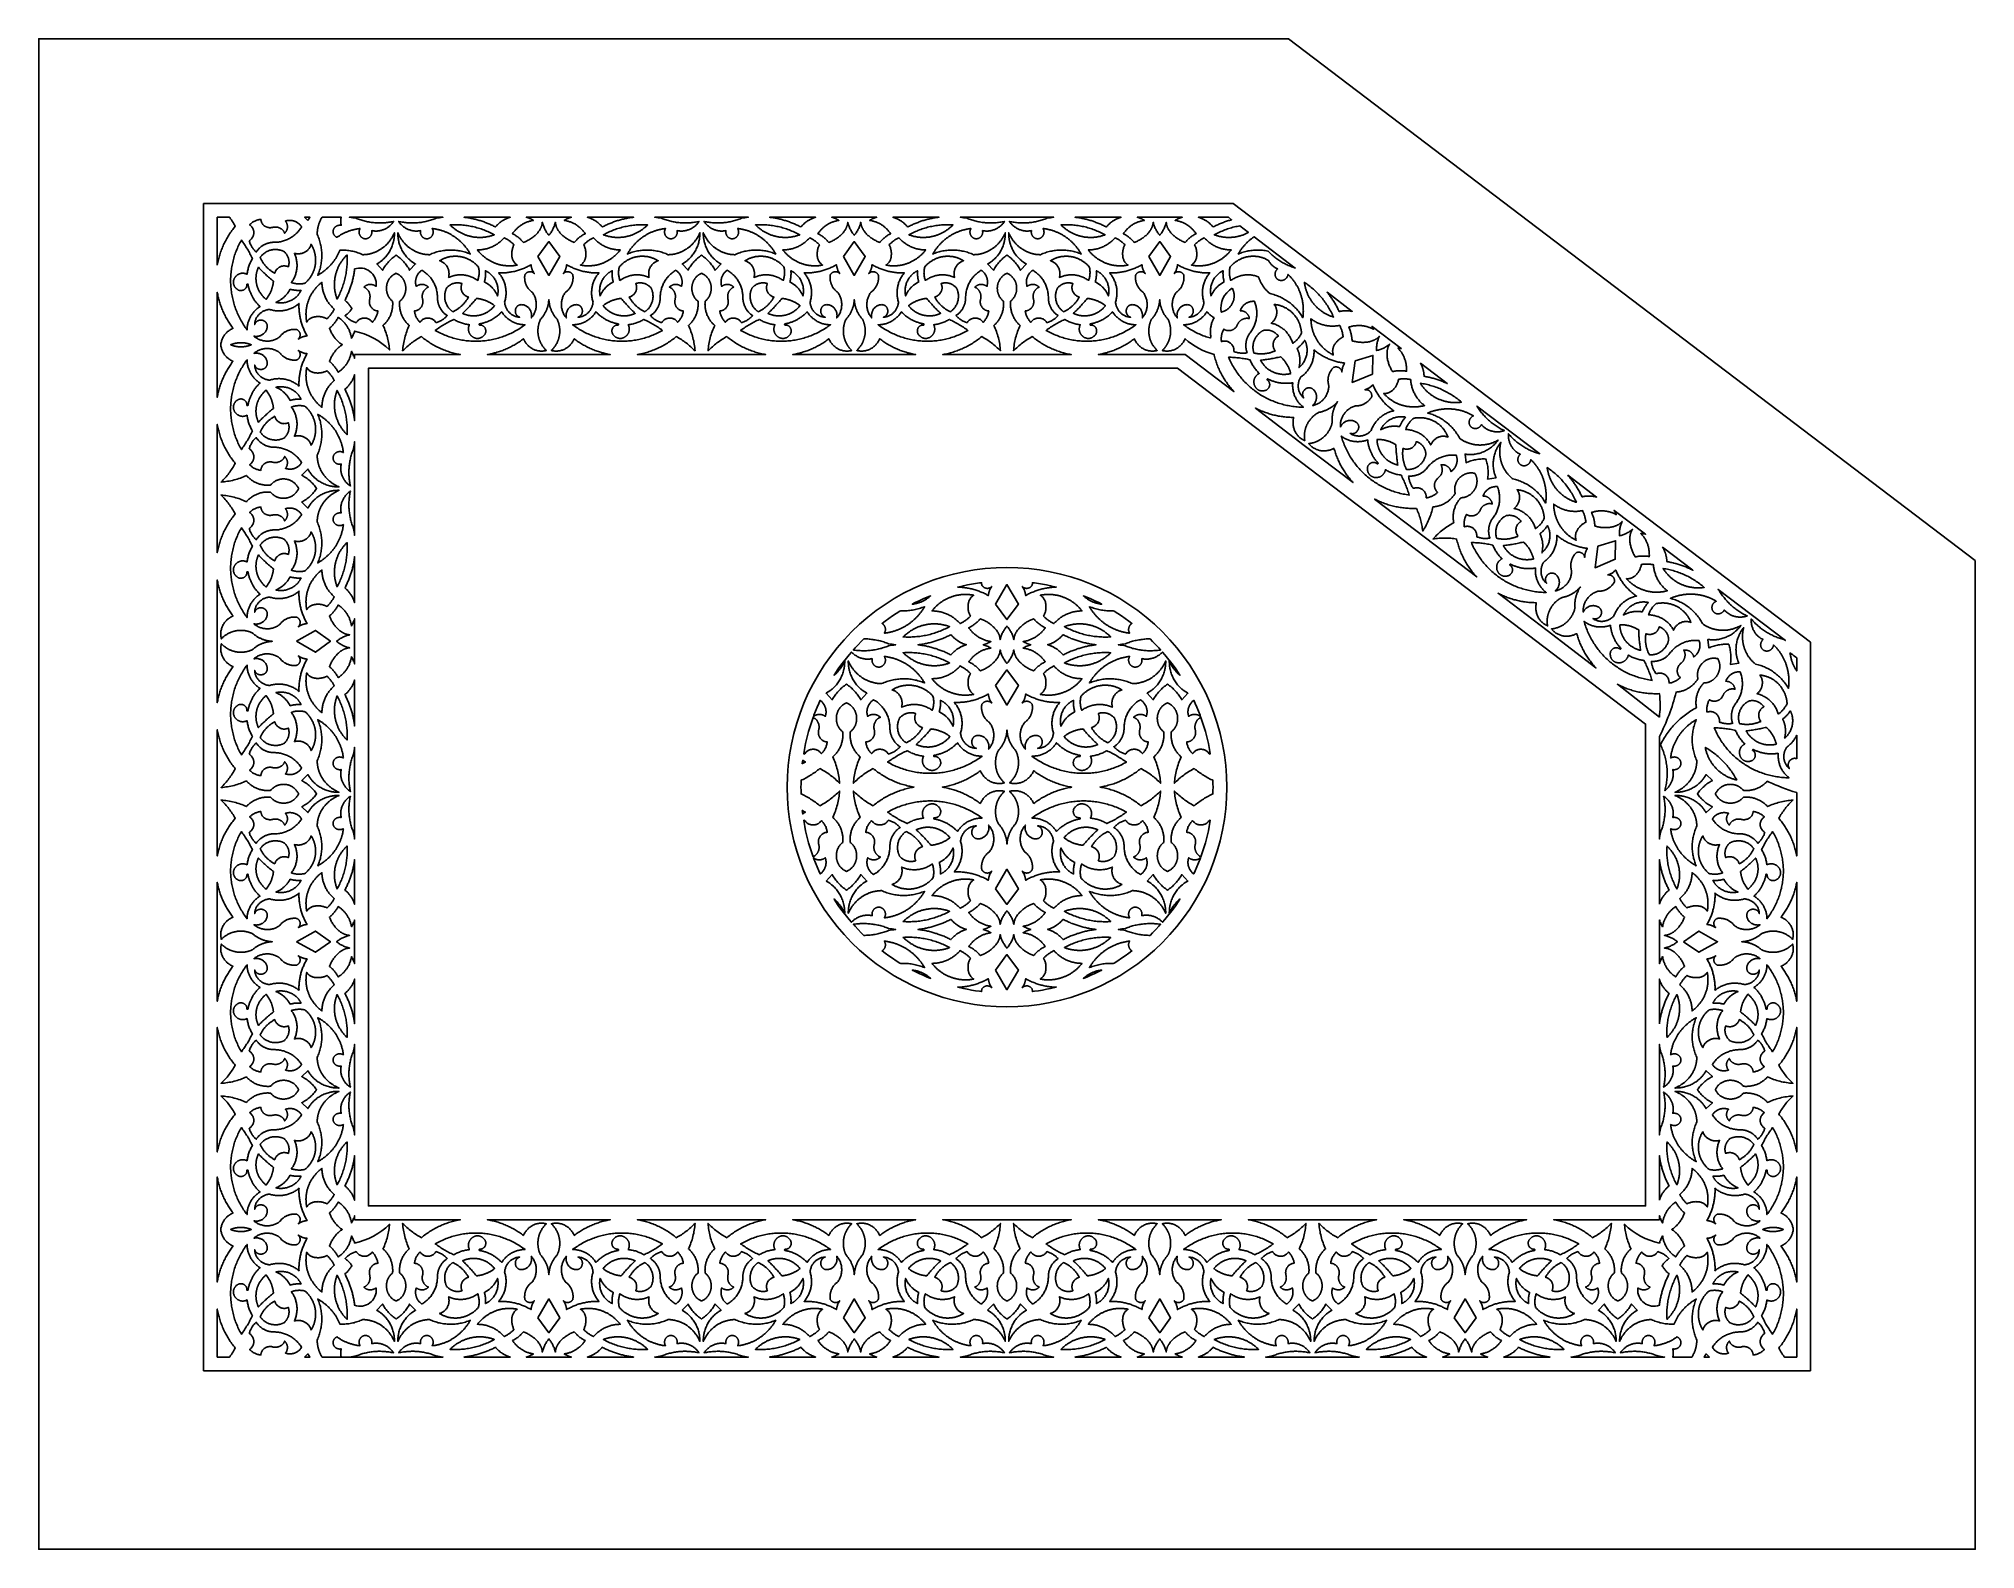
# Model space of a CAD drawing. Extents: x -1429 to -724, y 80 to 630.
import ezdxf

# ---------------------------------------------------------------- set-up
doc = ezdxf.new("R2010")
doc.units = 0
doc.layers.add('LAYER_1', color=18, linetype='CONTINUOUS')

msp = doc.modelspace()

# ---------------------------------------------------------------- linework, layer by layer
at = {"layer": 'LAYER_1'}
for points in [[(-724.3, 439.67), (-724.3, 79.67), (-1429.3, 79.67), (-1429.3, 629.67), (-974.3, 629.67)], [(-784.3, 144.67), (-1369.3, 144.67), (-1369.3, 569.67), (-994.51, 569.67), (-784.3, 409.91)], [(-1364.3, 547.23), (-1364.21, 547.71), (-1364.12, 548.19), (-1364.02, 548.67), (-1363.91, 549.15), (-1363.79, 549.62), (-1363.67, 550.1), (-1363.53, 550.57), (-1363.39, 551.04), (-1363.24, 551.5), (-1363.09, 551.97), (-1362.92, 552.43), (-1362.75, 552.89), (-1362.57, 553.34), (-1362.38, 553.8), (-1362.19, 554.25), (-1361.99, 554.69), (-1361.78, 555.14), (-1361.56, 555.58), (-1361.34, 556.02), (-1361.11, 556.45), (-1360.87, 556.89), (-1360.62, 557.32), (-1360.37, 557.74), (-1360.11, 558.16), (-1359.84, 558.58), (-1359.56, 559), (-1359.28, 559.41), (-1358.99, 559.81), (-1358.69, 560.22), (-1358.39, 560.61), (-1358.08, 561.01), (-1357.76, 561.4), (-1358.02, 561.87), (-1358.28, 562.33), (-1358.56, 562.79), (-1358.84, 563.25), (-1359.13, 563.69), (-1359.43, 564.14), (-1359.74, 564.57), (-1359.82, 564.67), (-1364.3, 564.67)], [(-1331.31, 563.52), (-1331.21, 563.71), (-1331.1, 563.9), (-1330.99, 564.08), (-1330.88, 564.26), (-1330.76, 564.44), (-1330.64, 564.61), (-1330.6, 564.67), (-1331.67, 564.67), (-1332.52, 564.67)], [(-1326.22, 564.56), (-1326.34, 564.36), (-1326.45, 564.16), (-1326.55, 563.96), (-1326.66, 563.76), (-1326.75, 563.55), (-1326.85, 563.35), (-1326.94, 563.14), (-1327.03, 562.93), (-1327.11, 562.72), (-1327.19, 562.5), (-1327.27, 562.29), (-1327.34, 562.07), (-1327.41, 561.86), (-1327.47, 561.64), (-1327.53, 561.42), (-1327.59, 561.19), (-1327.64, 560.97), (-1327.69, 560.75), (-1327.73, 560.52), (-1327.77, 560.3), (-1327.81, 560.07), (-1327.84, 559.84), (-1327.87, 559.61), (-1327.89, 559.38), (-1327.91, 559.15), (-1327.92, 558.92), (-1327.93, 558.68), (-1327.93, 558.45), (-1327.74, 558), (-1327.55, 557.56), (-1327.38, 557.1), (-1327.22, 556.65), (-1327.07, 556.19), (-1326.93, 555.73), (-1326.81, 555.27), (-1326.7, 554.8), (-1326.6, 554.34), (-1326.51, 553.87), (-1326.43, 553.4), (-1326.37, 552.93), (-1326.32, 552.46), (-1326.28, 551.98), (-1326.26, 551.51), (-1326.24, 551.04), (-1326.24, 550.56), (-1326.25, 550.09), (-1326.28, 549.61), (-1326.31, 549.14), (-1326.36, 548.67), (-1326.42, 548.2), (-1326.49, 547.72), (-1326.58, 547.26), (-1326.67, 546.79), (-1326.78, 546.32), (-1326.9, 545.86), (-1327.04, 545.4), (-1327.18, 544.94), (-1327.34, 544.48), (-1327.51, 544.03), (-1327.7, 543.58), (-1327.45, 543.72), (-1327.21, 543.86), (-1326.97, 544.01), (-1326.74, 544.16), (-1326.5, 544.31), (-1326.27, 544.47), (-1326.05, 544.63), (-1325.82, 544.79), (-1325.6, 544.96), (-1325.38, 545.13), (-1325.16, 545.3), (-1324.95, 545.47), (-1324.74, 545.65), (-1324.53, 545.83), (-1324.33, 546.01), (-1324.13, 546.2), (-1323.93, 546.38), (-1323.73, 546.57), (-1323.54, 546.77), (-1323.35, 546.96), (-1323.16, 547.16), (-1322.98, 547.36), (-1322.8, 547.56), (-1322.62, 547.77), (-1322.45, 547.97), (-1322.28, 548.18), (-1322.11, 548.39), (-1321.95, 548.61), (-1321.79, 548.82), (-1321.63, 549.04), (-1321.47, 549.26), (-1321.32, 549.48), (-1321.17, 549.71), (-1321.03, 549.94), (-1320.89, 550.16), (-1320.75, 550.39), (-1320.62, 550.63), (-1320.49, 550.86), (-1320.36, 551.1), (-1320.24, 551.33), (-1320.12, 551.57), (-1320, 551.82), (-1319.89, 552.06), (-1319.78, 552.3), (-1319.67, 552.55), (-1319.6, 552.72), (-1319.23, 552.73), (-1318.76, 552.73), (-1318.28, 552.72), (-1317.81, 552.69), (-1317.34, 552.65), (-1316.86, 552.6), (-1316.39, 552.54), (-1315.92, 552.46), (-1315.46, 552.38), (-1314.99, 552.28), (-1314.52, 552.16), (-1314.06, 552.04), (-1313.6, 551.9), (-1313.14, 551.75), (-1312.69, 551.59), (-1312.24, 551.42), (-1311.79, 551.24), (-1311.34, 551.04), (-1311.11, 551.04), (-1310.88, 551.05), (-1310.65, 551.07), (-1310.41, 551.08), (-1310.18, 551.11), (-1309.95, 551.13), (-1309.73, 551.16), (-1309.5, 551.2), (-1309.27, 551.24), (-1309.05, 551.28), (-1308.82, 551.33), (-1308.6, 551.38), (-1308.38, 551.44), (-1308.16, 551.5), (-1307.94, 551.56), (-1307.72, 551.63), (-1307.5, 551.7), (-1307.29, 551.78), (-1307.08, 551.86), (-1306.87, 551.94), (-1306.66, 552.03), (-1306.45, 552.12), (-1306.24, 552.22), (-1306.04, 552.32), (-1305.83, 552.42), (-1305.63, 552.53), (-1305.43, 552.64), (-1305.24, 552.75), (-1305.04, 552.87), (-1304.85, 552.99), (-1304.66, 553.11), (-1304.47, 553.24), (-1304.28, 553.37), (-1304.1, 553.51), (-1303.91, 553.65), (-1303.73, 553.79), (-1303.56, 553.93), (-1303.38, 554.08), (-1303.21, 554.23), (-1303.04, 554.39), (-1302.87, 554.55), (-1302.7, 554.71), (-1302.54, 554.87), (-1302.38, 555.04), (-1302.22, 555.21), (-1302.07, 555.38), (-1301.92, 555.56), (-1301.77, 555.74), (-1301.62, 555.92), (-1301.48, 556.11), (-1301.34, 556.3), (-1301.2, 556.49), (-1301.07, 556.68), (-1300.94, 556.88), (-1300.81, 557.08), (-1300.69, 557.28), (-1300.57, 557.49), (-1300.45, 557.7), (-1300.33, 557.91), (-1300.22, 558.12), (-1300.12, 558.34), (-1300.01, 558.55), (-1299.91, 558.77), (-1299.81, 559), (-1299.81, 558.78), (-1299.81, 558.55), (-1299.82, 558.33), (-1299.83, 558.11), (-1299.84, 557.89), (-1299.86, 557.67), (-1299.88, 557.45), (-1299.9, 557.23), (-1299.93, 557.02), (-1299.96, 556.8), (-1300, 556.59), (-1300.04, 556.37), (-1300.08, 556.16), (-1300.12, 555.95), (-1300.17, 555.74), (-1300.22, 555.53), (-1300.34, 555.11), (-1300.47, 554.7), (-1300.61, 554.29), (-1300.76, 553.89), (-1300.93, 553.5), (-1301.11, 553.12), (-1301.3, 552.74), (-1301.5, 552.36), (-1301.72, 552), (-1301.95, 551.64), (-1302.19, 551.29), (-1302.44, 550.95), (-1302.7, 550.62), (-1302.97, 550.3), (-1303.26, 549.99), (-1303.55, 549.68), (-1303.7, 549.54), (-1303.86, 549.39), (-1304.01, 549.25), (-1304.17, 549.11), (-1304.33, 548.97), (-1304.5, 548.84), (-1304.66, 548.71), (-1304.83, 548.58), (-1305.01, 548.46), (-1305.18, 548.33), (-1305.36, 548.21), (-1305.53, 548.1), (-1305.71, 547.98), (-1305.9, 547.87), (-1306.08, 547.77), (-1306.27, 547.66), (-1304.12, 545.4), (-1303.88, 545.81), (-1303.64, 546.21), (-1303.39, 546.6), (-1303.12, 546.98), (-1302.85, 547.36), (-1302.56, 547.72), (-1302.26, 548.08), (-1301.96, 548.43), (-1301.64, 548.77), (-1301.32, 549.09), (-1300.99, 549.41), (-1300.64, 549.72), (-1300.29, 550.02), (-1299.93, 550.3), (-1299.57, 550.58), (-1299.19, 550.84), (-1299.19, 550.84), (-1299.19, 550.84), (-1299.19, 550.84), (-1299.19, 550.84), (-1298.81, 550.58), (-1298.44, 550.3), (-1298.08, 550.02), (-1297.73, 549.72), (-1297.39, 549.41), (-1297.05, 549.09), (-1296.73, 548.77), (-1296.42, 548.43), (-1296.11, 548.08), (-1295.81, 547.72), (-1295.53, 547.36), (-1295.25, 546.98), (-1294.99, 546.6), (-1294.73, 546.21), (-1294.49, 545.81), (-1294.26, 545.4), (-1292.1, 547.66), (-1292.29, 547.77), (-1292.48, 547.87), (-1292.66, 547.98), (-1292.84, 548.1), (-1293.02, 548.21), (-1293.2, 548.33), (-1293.37, 548.46), (-1293.54, 548.58), (-1293.71, 548.71), (-1293.88, 548.84), (-1294.04, 548.97), (-1294.2, 549.11), (-1294.36, 549.25), (-1294.52, 549.39), (-1294.67, 549.54), (-1294.82, 549.68), (-1295.12, 549.99), (-1295.4, 550.3), (-1295.67, 550.62), (-1295.94, 550.95), (-1296.19, 551.29), (-1296.43, 551.64), (-1296.66, 552), (-1296.87, 552.36), (-1297.07, 552.74), (-1297.27, 553.12), (-1297.45, 553.5), (-1297.61, 553.89), (-1297.77, 554.29), (-1297.91, 554.7), (-1298.04, 555.11), (-1298.15, 555.53), (-1298.2, 555.74), (-1298.25, 555.95), (-1298.3, 556.16), (-1298.34, 556.37), (-1298.38, 556.59), (-1298.41, 556.8), (-1298.44, 557.02), (-1298.47, 557.23), (-1298.49, 557.45), (-1298.51, 557.67), (-1298.53, 557.89), (-1298.55, 558.11), (-1298.55, 558.33), (-1298.56, 558.55), (-1298.56, 558.78), (-1298.56, 559), (-1298.46, 558.77), (-1298.36, 558.55), (-1298.26, 558.34), (-1298.15, 558.12), (-1298.04, 557.91), (-1297.93, 557.7), (-1297.81, 557.49), (-1297.69, 557.28), (-1297.56, 557.08), (-1297.44, 556.88), (-1297.31, 556.68), (-1297.17, 556.49), (-1297.03, 556.3), (-1296.89, 556.11), (-1296.75, 555.92), (-1296.61, 555.74), (-1296.46, 555.56), (-1296.31, 555.38), (-1296.15, 555.21), (-1295.99, 555.04), (-1295.83, 554.87), (-1295.67, 554.71), (-1295.51, 554.55), (-1295.34, 554.39), (-1295.17, 554.23), (-1294.99, 554.08), (-1294.82, 553.93), (-1294.64, 553.79), (-1294.46, 553.65), (-1294.28, 553.51), (-1294.09, 553.37), (-1293.91, 553.24), (-1293.72, 553.11), (-1293.53, 552.99), (-1293.33, 552.87), (-1293.14, 552.75), (-1292.94, 552.64), (-1292.74, 552.53), (-1292.54, 552.42), (-1292.34, 552.32), (-1292.13, 552.22), (-1291.93, 552.12), (-1291.72, 552.03), (-1291.51, 551.94), (-1291.3, 551.86), (-1291.09, 551.78), (-1290.87, 551.7), (-1290.65, 551.63), (-1290.44, 551.56), (-1290.22, 551.5), (-1290, 551.44), (-1289.78, 551.38), (-1289.55, 551.33), (-1289.33, 551.28), (-1289.1, 551.24), (-1288.88, 551.2), (-1288.65, 551.16), (-1288.42, 551.13), (-1288.19, 551.11), (-1287.96, 551.08), (-1287.73, 551.07), (-1287.5, 551.05), (-1287.26, 551.04), (-1287.03, 551.04), (-1286.59, 551.24), (-1286.14, 551.42), (-1285.69, 551.59), (-1285.23, 551.75), (-1284.77, 551.9), (-1284.31, 552.04), (-1283.85, 552.16), (-1283.39, 552.28), (-1282.92, 552.38), (-1282.45, 552.46), (-1281.98, 552.54), (-1281.51, 552.6), (-1281.04, 552.65), (-1280.56, 552.69), (-1280.09, 552.72), (-1279.62, 552.73), (-1279.14, 552.73), (-1278.67, 552.72), (-1278.19, 552.7), (-1277.72, 552.66), (-1277.25, 552.61), (-1276.78, 552.55), (-1276.31, 552.48), (-1275.84, 552.4), (-1275.37, 552.3), (-1274.9, 552.19), (-1274.44, 552.07), (-1273.98, 551.93), (-1273.52, 551.79), (-1273.06, 551.63), (-1272.61, 551.46), (-1272.16, 551.28), (-1272.3, 551.52), (-1272.44, 551.76), (-1272.59, 552), (-1272.74, 552.24), (-1272.9, 552.47), (-1273.05, 552.7), (-1273.21, 552.93), (-1273.38, 553.15), (-1273.54, 553.37), (-1273.71, 553.59), (-1273.88, 553.81), (-1274.05, 554.02), (-1274.23, 554.23), (-1274.41, 554.44), (-1274.59, 554.64), (-1274.78, 554.85), (-1274.96, 555.04), (-1275.15, 555.24), (-1275.35, 555.43), (-1275.54, 555.62), (-1275.74, 555.81), (-1275.94, 555.99), (-1276.14, 556.17), (-1276.35, 556.35), (-1276.55, 556.52), (-1276.76, 556.69), (-1276.98, 556.86), (-1277.19, 557.03), (-1277.41, 557.19), (-1277.62, 557.34), (-1277.84, 557.5), (-1278.07, 557.65), (-1278.29, 557.8), (-1278.52, 557.94), (-1278.75, 558.08), (-1278.98, 558.22), (-1279.21, 558.35), (-1279.44, 558.48), (-1279.68, 558.61), (-1279.92, 558.73), (-1280.16, 558.85), (-1280.4, 558.97), (-1280.64, 559.08), (-1280.88, 559.19), (-1281.13, 559.3), (-1281.38, 559.4), (-1281.63, 559.5), (-1281.88, 559.59), (-1282.13, 559.68), (-1282.38, 559.77), (-1282.64, 559.85), (-1282.9, 559.93), (-1283.15, 560.01), (-1283.41, 560.08), (-1283.67, 560.14), (-1283.94, 560.21), (-1284.2, 560.27), (-1284.46, 560.32), (-1284.73, 560.37), (-1284.99, 560.42), (-1285.26, 560.47), (-1285.53, 560.51), (-1285.8, 560.54), (-1286.07, 560.57), (-1285.99, 560.42), (-1285.91, 560.27), (-1285.85, 560.11), (-1285.8, 559.95), (-1285.76, 559.79), (-1285.73, 559.62), (-1285.72, 559.45), (-1285.71, 559.27), (-1285.71, 559.15), (-1285.72, 559.02), (-1285.74, 558.9), (-1285.76, 558.78), (-1285.78, 558.66), (-1285.81, 558.55), (-1285.85, 558.44), (-1285.89, 558.33), (-1285.94, 558.22), (-1285.99, 558.11), (-1286.05, 558.01), (-1286.11, 557.91), (-1286.17, 557.82), (-1286.24, 557.73), (-1286.31, 557.64), (-1286.39, 557.55), (-1286.47, 557.47), (-1286.55, 557.4), (-1286.64, 557.32), (-1286.73, 557.26), (-1286.83, 557.19), (-1286.92, 557.13), (-1287.02, 557.08), (-1287.13, 557.03), (-1287.23, 556.99), (-1287.34, 556.95), (-1287.45, 556.92), (-1287.56, 556.89), (-1287.67, 556.87), (-1287.79, 556.85), (-1287.91, 556.84), (-1288.03, 556.84), (-1288.15, 556.84), (-1288.26, 556.85), (-1288.38, 556.87), (-1288.49, 556.89), (-1288.61, 556.92), (-1288.72, 556.95), (-1288.82, 556.99), (-1288.93, 557.03), (-1289.03, 557.08), (-1289.13, 557.13), (-1289.23, 557.19), (-1289.32, 557.26), (-1289.41, 557.32), (-1289.5, 557.4), (-1289.58, 557.47), (-1289.66, 557.55), (-1289.74, 557.64), (-1289.81, 557.73), (-1289.88, 557.82), (-1289.95, 557.91), (-1290.01, 558.01), (-1290.06, 558.11), (-1290.11, 558.22), (-1290.16, 558.33), (-1290.2, 558.44), (-1290.24, 558.55), (-1290.27, 558.66), (-1290.3, 558.78), (-1290.32, 558.9), (-1290.33, 559.02), (-1290.34, 559.15), (-1290.34, 559.27), (-1290.34, 559.41), (-1290.33, 559.55), (-1290.31, 559.68), (-1290.29, 559.81), (-1290.57, 559.75), (-1290.86, 559.71), (-1291.15, 559.68), (-1291.43, 559.66), (-1291.72, 559.64), (-1292.01, 559.65), (-1292.29, 559.66), (-1292.57, 559.68), (-1292.85, 559.71), (-1293.13, 559.76), (-1293.41, 559.81), (-1293.69, 559.87), (-1293.96, 559.95), (-1294.23, 560.03), (-1294.49, 560.13), (-1294.76, 560.23), (-1295.01, 560.34), (-1295.27, 560.47), (-1295.52, 560.6), (-1295.77, 560.74), (-1296.01, 560.9), (-1296.24, 561.06), (-1296.48, 561.23), (-1296.7, 561.41), (-1296.92, 561.59), (-1297.14, 561.79), (-1297.34, 562), (-1297.54, 562.21), (-1297.74, 562.43), (-1297.93, 562.66), (-1298.11, 562.9), (-1298.28, 563.15), (-1297.85, 563.06), (-1297.42, 562.97), (-1296.99, 562.9), (-1296.56, 562.83), (-1296.13, 562.77), (-1295.7, 562.72), (-1295.27, 562.68), (-1294.83, 562.65), (-1294.4, 562.62), (-1293.97, 562.6), (-1293.54, 562.59), (-1293.1, 562.59), (-1292.67, 562.6), (-1292.24, 562.62), (-1291.81, 562.64), (-1291.38, 562.67), (-1290.95, 562.71), (-1290.52, 562.76), (-1290.09, 562.82), (-1289.66, 562.88), (-1289.24, 562.95), (-1288.81, 563.03), (-1288.39, 563.12), (-1287.96, 563.22), (-1287.54, 563.32), (-1287.12, 563.44), (-1286.7, 563.56), (-1286.29, 563.69), (-1285.87, 563.82), (-1285.46, 563.97), (-1285.05, 564.12), (-1284.64, 564.28), (-1284.02, 564.4), (-1283.4, 564.5), (-1282.78, 564.59), (-1282.16, 564.67), (-1316.22, 564.67), (-1315.6, 564.59), (-1314.97, 564.5), (-1314.35, 564.4), (-1313.74, 564.28), (-1313.33, 564.12), (-1312.92, 563.97), (-1312.5, 563.82), (-1312.09, 563.69), (-1311.67, 563.56), (-1311.25, 563.44), (-1310.83, 563.32), (-1310.41, 563.22), (-1309.99, 563.12), (-1309.57, 563.03), (-1309.14, 562.95), (-1308.71, 562.88), (-1308.29, 562.82), (-1307.86, 562.76), (-1307.43, 562.71), (-1307, 562.67), (-1306.57, 562.64), (-1306.13, 562.62), (-1305.7, 562.6), (-1305.27, 562.59), (-1304.84, 562.59), (-1304.4, 562.6), (-1303.97, 562.62), (-1303.54, 562.65), (-1303.11, 562.68), (-1302.68, 562.72), (-1302.24, 562.77), (-1301.81, 562.83), (-1301.38, 562.9), (-1300.95, 562.97), (-1300.52, 563.06), (-1300.1, 563.15), (-1300.27, 562.9), (-1300.45, 562.66), (-1300.64, 562.43), (-1300.83, 562.21), (-1301.03, 562), (-1301.24, 561.79), (-1301.45, 561.59), (-1301.67, 561.41), (-1301.9, 561.23), (-1302.13, 561.06), (-1302.37, 560.9), (-1302.61, 560.74), (-1302.85, 560.6), (-1303.11, 560.47), (-1303.36, 560.34), (-1303.62, 560.23), (-1303.88, 560.13), (-1304.15, 560.03), (-1304.42, 559.95), (-1304.69, 559.87), (-1304.96, 559.81), (-1305.24, 559.76), (-1305.52, 559.71), (-1305.8, 559.68), (-1306.08, 559.66), (-1306.37, 559.65), (-1306.65, 559.64), (-1306.94, 559.66), (-1307.23, 559.68), (-1307.51, 559.71), (-1307.8, 559.75), (-1308.09, 559.81), (-1308.06, 559.68), (-1308.05, 559.55), (-1308.04, 559.41), (-1308.03, 559.27), (-1308.03, 559.15), (-1308.04, 559.02), (-1308.06, 558.9), (-1308.08, 558.78), (-1308.1, 558.66), (-1308.14, 558.55), (-1308.17, 558.44), (-1308.21, 558.33), (-1308.26, 558.22), (-1308.31, 558.11), (-1308.37, 558.01), (-1308.43, 557.91), (-1308.49, 557.82), (-1308.56, 557.73), (-1308.63, 557.64), (-1308.71, 557.55), (-1308.79, 557.47), (-1308.87, 557.4), (-1308.96, 557.32), (-1309.05, 557.26), (-1309.15, 557.19), (-1309.24, 557.13), (-1309.34, 557.08), (-1309.45, 557.03), (-1309.55, 556.99), (-1309.66, 556.95), (-1309.77, 556.92), (-1309.88, 556.89), (-1310, 556.87), (-1310.11, 556.85), (-1310.23, 556.84), (-1310.35, 556.84), (-1310.47, 556.84), (-1310.58, 556.85), (-1310.7, 556.87), (-1310.81, 556.89), (-1310.93, 556.92), (-1311.04, 556.95), (-1311.14, 556.99), (-1311.25, 557.03), (-1311.35, 557.08), (-1311.45, 557.13), (-1311.55, 557.19), (-1311.64, 557.26), (-1311.73, 557.32), (-1311.82, 557.4), (-1311.91, 557.47), (-1311.99, 557.55), (-1312.06, 557.64), (-1312.14, 557.73), (-1312.2, 557.82), (-1312.27, 557.91), (-1312.33, 558.01), (-1312.38, 558.11), (-1312.44, 558.22), (-1312.48, 558.33), (-1312.52, 558.44), (-1312.56, 558.55), (-1312.59, 558.66), (-1312.62, 558.78), (-1312.64, 558.9), (-1312.65, 559.02), (-1312.66, 559.15), (-1312.66, 559.27), (-1312.66, 559.45), (-1312.64, 559.62), (-1312.61, 559.79), (-1312.57, 559.95), (-1312.52, 560.11), (-1312.46, 560.27), (-1312.39, 560.42), (-1312.31, 560.57), (-1312.58, 560.54), (-1312.85, 560.51), (-1313.11, 560.47), (-1313.38, 560.42), (-1313.65, 560.37), (-1313.91, 560.32), (-1314.18, 560.27), (-1314.44, 560.21), (-1314.7, 560.14), (-1314.96, 560.08), (-1315.22, 560.01), (-1315.48, 559.93), (-1315.74, 559.85), (-1315.99, 559.77), (-1316.24, 559.68), (-1316.5, 559.59), (-1316.75, 559.5), (-1317, 559.4), (-1317.24, 559.3), (-1317.49, 559.19), (-1317.74, 559.08), (-1317.98, 558.97), (-1318.22, 558.85), (-1318.46, 558.73), (-1318.7, 558.61), (-1318.93, 558.48), (-1319.17, 558.35), (-1319.4, 558.22), (-1319.63, 558.08), (-1319.86, 557.94), (-1320.08, 557.8), (-1320.31, 557.65), (-1320.53, 557.5), (-1320.75, 557.35), (-1320.75, 557.36), (-1320.86, 557.41), (-1320.96, 557.46), (-1321.06, 557.52), (-1321.15, 557.59), (-1321.25, 557.66), (-1321.33, 557.73), (-1321.42, 557.81), (-1321.5, 557.89), (-1321.58, 557.97), (-1321.65, 558.06), (-1321.72, 558.15), (-1321.78, 558.24), (-1321.84, 558.34), (-1321.89, 558.44), (-1321.94, 558.54), (-1321.98, 558.65), (-1322.02, 558.76), (-1322.06, 558.87), (-1322.08, 558.98), (-1322.1, 559.09), (-1322.12, 559.21), (-1322.13, 559.33), (-1322.13, 559.45), (-1322.13, 559.56), (-1322.12, 559.68), (-1322.1, 559.8), (-1322.08, 559.91), (-1322.06, 560.02), (-1322.02, 560.13), (-1321.98, 560.24), (-1321.94, 560.35), (-1321.89, 560.45), (-1321.84, 560.55), (-1321.78, 560.65), (-1321.72, 560.74), (-1321.65, 560.83), (-1321.58, 560.92), (-1321.5, 561), (-1321.42, 561.08), (-1321.33, 561.16), (-1321.25, 561.23), (-1321.15, 561.3), (-1321.06, 561.37), (-1320.96, 561.43), (-1320.86, 561.48), (-1320.75, 561.53), (-1320.65, 561.58), (-1320.54, 561.62), (-1320.42, 561.66), (-1320.31, 561.69), (-1320.19, 561.71), (-1320.07, 561.73), (-1319.95, 561.75), (-1319.82, 561.76), (-1319.7, 561.76), (-1319.56, 561.76), (-1319.43, 561.75), (-1319.29, 561.73), (-1319.16, 561.7), (-1319.22, 561.99), (-1319.26, 562.28), (-1319.3, 562.57), (-1319.32, 562.85), (-1319.33, 563.14), (-1319.33, 563.42), (-1319.31, 563.71), (-1319.29, 563.99), (-1319.26, 564.27), (-1319.22, 564.55), (-1319.19, 564.67), (-1326.15, 564.67)], [(-1274.06, 564.63), (-1273.69, 564.58), (-1273.32, 564.52), (-1272.95, 564.46), (-1272.58, 564.4), (-1272.21, 564.33), (-1271.85, 564.26), (-1271.48, 564.18), (-1271.11, 564.1), (-1270.75, 564.02), (-1270.39, 563.93), (-1270.02, 563.84), (-1269.66, 563.74), (-1269.3, 563.64), (-1268.94, 563.54), (-1268.58, 563.43), (-1268.23, 563.31), (-1267.87, 563.2), (-1267.52, 563.07), (-1267.16, 562.95), (-1266.81, 562.82), (-1266.46, 562.69), (-1266.11, 562.55), (-1265.76, 562.41), (-1265.41, 562.26), (-1265.07, 562.11), (-1264.72, 561.96), (-1264.38, 561.8), (-1264.04, 561.64), (-1263.7, 561.47), (-1263.36, 561.3), (-1263.02, 561.13), (-1262.89, 561.29), (-1262.75, 561.44), (-1262.61, 561.6), (-1262.47, 561.75), (-1262.32, 561.9), (-1262.17, 562.04), (-1262.02, 562.18), (-1261.87, 562.32), (-1261.72, 562.46), (-1261.56, 562.59), (-1261.4, 562.72), (-1261.24, 562.85), (-1261.08, 562.97), (-1260.91, 563.09), (-1260.75, 563.21), (-1260.58, 563.32), (-1260.41, 563.43), (-1260.23, 563.54), (-1260.06, 563.64), (-1259.88, 563.74), (-1259.71, 563.84), (-1259.53, 563.93), (-1259.35, 564.02), (-1259.16, 564.11), (-1258.98, 564.19), (-1258.79, 564.27), (-1258.61, 564.35), (-1258.42, 564.42), (-1258.23, 564.49), (-1258.04, 564.55), (-1257.85, 564.62), (-1257.65, 564.67), (-1274.43, 564.67)], [(-1251.46, 564.57), (-1251.12, 564.45), (-1250.79, 564.33), (-1250.46, 564.19), (-1250.13, 564.04), (-1249.81, 563.88), (-1249.5, 563.7), (-1249.19, 563.52), (-1249.47, 563.48), (-1249.76, 563.43), (-1250.04, 563.37), (-1250.32, 563.3), (-1250.6, 563.23), (-1250.88, 563.15), (-1251.15, 563.06), (-1251.42, 562.96), (-1251.69, 562.86), (-1251.96, 562.75), (-1252.22, 562.63), (-1252.48, 562.51), (-1252.73, 562.38), (-1252.99, 562.24), (-1253.24, 562.1), (-1253.48, 561.94), (-1253.72, 561.79), (-1253.96, 561.62), (-1254.2, 561.45), (-1254.43, 561.28), (-1254.65, 561.09), (-1254.87, 560.9), (-1255.09, 560.71), (-1255.3, 560.51), (-1255.51, 560.3), (-1255.71, 560.09), (-1255.91, 559.87), (-1256.1, 559.65), (-1256.29, 559.42), (-1256.47, 559.18), (-1256.65, 558.94), (-1256.82, 558.69), (-1256.54, 558.55), (-1256.26, 558.39), (-1255.98, 558.23), (-1255.71, 558.06), (-1255.45, 557.88), (-1255.19, 557.7), (-1254.93, 557.51), (-1254.68, 557.31), (-1254.43, 557.11), (-1254.19, 556.9), (-1253.96, 556.68), (-1253.73, 556.46), (-1253.5, 556.23), (-1253.28, 555.99), (-1253.07, 555.75), (-1252.86, 555.5), (-1252.56, 555.62), (-1252.27, 555.74), (-1251.97, 555.87), (-1251.68, 556.01), (-1251.38, 556.16), (-1251.09, 556.31), (-1250.79, 556.48), (-1250.5, 556.65), (-1250.21, 556.83), (-1249.93, 557.02), (-1249.65, 557.22), (-1249.37, 557.42), (-1249.1, 557.64), (-1248.84, 557.86), (-1248.58, 558.08), (-1248.33, 558.32), (-1248.09, 558.56), (-1247.86, 558.8), (-1247.64, 559.05), (-1247.43, 559.31), (-1247.23, 559.58), (-1247.04, 559.85), (-1246.86, 560.13), (-1246.78, 560.27), (-1246.7, 560.41), (-1246.63, 560.55), (-1246.55, 560.7), (-1246.49, 560.85), (-1246.42, 560.99), (-1246.36, 561.14), (-1246.3, 561.29), (-1246.25, 561.44), (-1246.2, 561.6), (-1246.16, 561.75), (-1246.11, 561.9), (-1246.08, 562.06), (-1246.05, 562.22), (-1246.02, 562.38), (-1246, 562.54), (-1245.98, 562.7), (-1245.97, 562.86), (-1245.89, 562.53), (-1245.8, 562.2), (-1245.7, 561.88), (-1245.59, 561.56), (-1245.47, 561.25), (-1245.34, 560.94), (-1245.21, 560.63), (-1245.06, 560.33), (-1244.91, 560.03), (-1244.74, 559.74), (-1244.57, 559.45), (-1244.39, 559.17), (-1244.2, 558.9), (-1244.01, 558.63), (-1243.8, 558.36), (-1243.59, 558.11), (-1243.38, 558.36), (-1243.17, 558.63), (-1242.98, 558.9), (-1242.79, 559.17), (-1242.61, 559.45), (-1242.44, 559.74), (-1242.27, 560.03), (-1242.12, 560.33), (-1241.98, 560.63), (-1241.84, 560.94), (-1241.71, 561.25), (-1241.59, 561.56), (-1241.48, 561.88), (-1241.39, 562.2), (-1241.3, 562.53), (-1241.21, 562.86), (-1241.2, 562.7), (-1241.18, 562.54), (-1241.16, 562.38), (-1241.13, 562.22), (-1241.1, 562.06), (-1241.07, 561.9), (-1241.03, 561.75), (-1240.98, 561.6), (-1240.93, 561.44), (-1240.88, 561.29), (-1240.82, 561.14), (-1240.76, 560.99), (-1240.7, 560.85), (-1240.63, 560.7), (-1240.55, 560.55), (-1240.48, 560.41), (-1240.4, 560.27), (-1240.32, 560.13), (-1240.14, 559.85), (-1239.95, 559.58), (-1239.75, 559.31), (-1239.54, 559.05), (-1239.32, 558.8), (-1239.09, 558.56), (-1238.85, 558.32), (-1238.6, 558.08), (-1238.34, 557.86), (-1238.08, 557.64), (-1237.81, 557.42), (-1237.53, 557.22), (-1237.25, 557.02), (-1236.97, 556.83), (-1236.68, 556.65), (-1236.39, 556.48), (-1236.09, 556.31), (-1235.8, 556.16), (-1235.5, 556.01), (-1235.21, 555.87), (-1234.91, 555.74), (-1234.62, 555.62), (-1234.32, 555.5), (-1234.12, 555.75), (-1233.9, 555.99), (-1233.68, 556.23), (-1233.45, 556.46), (-1233.22, 556.68), (-1232.99, 556.9), (-1232.75, 557.11), (-1232.5, 557.31), (-1232.25, 557.51), (-1231.99, 557.7), (-1231.73, 557.88), (-1231.47, 558.06), (-1231.2, 558.23), (-1230.92, 558.39), (-1230.64, 558.55), (-1230.36, 558.69), (-1230.53, 558.94), (-1230.71, 559.18), (-1230.89, 559.42), (-1231.08, 559.65), (-1231.27, 559.87), (-1231.47, 560.09), (-1231.67, 560.3), (-1231.88, 560.51), (-1232.09, 560.71), (-1232.31, 560.9), (-1232.53, 561.09), (-1232.76, 561.28), (-1232.99, 561.45), (-1233.22, 561.62), (-1233.46, 561.79), (-1233.7, 561.94), (-1233.94, 562.1), (-1234.19, 562.24), (-1234.45, 562.38), (-1234.7, 562.51), (-1234.96, 562.63), (-1235.22, 562.75), (-1235.49, 562.86), (-1235.76, 562.96), (-1236.03, 563.06), (-1236.3, 563.15), (-1236.58, 563.23), (-1236.86, 563.3), (-1237.14, 563.37), (-1237.42, 563.43), (-1237.71, 563.48), (-1237.99, 563.52), (-1237.68, 563.7), (-1237.37, 563.88), (-1237.05, 564.04), (-1236.72, 564.19), (-1236.39, 564.33), (-1236.06, 564.45), (-1235.72, 564.57), (-1235.38, 564.67), (-1251.8, 564.67)], [(-1229.33, 564.62), (-1229.14, 564.55), (-1228.95, 564.49), (-1228.76, 564.42), (-1228.57, 564.35), (-1228.39, 564.27), (-1228.2, 564.19), (-1228.02, 564.11), (-1227.83, 564.02), (-1227.65, 563.93), (-1227.47, 563.84), (-1227.3, 563.74), (-1227.12, 563.64), (-1226.95, 563.54), (-1226.77, 563.43), (-1226.6, 563.32), (-1226.43, 563.21), (-1226.27, 563.09), (-1226.1, 562.97), (-1225.94, 562.85), (-1225.78, 562.72), (-1225.62, 562.59), (-1225.46, 562.46), (-1225.31, 562.32), (-1225.16, 562.18), (-1225.01, 562.04), (-1224.86, 561.9), (-1224.71, 561.75), (-1224.57, 561.6), (-1224.43, 561.44), (-1224.29, 561.29), (-1224.16, 561.13), (-1223.82, 561.3), (-1223.48, 561.47), (-1223.14, 561.64), (-1222.8, 561.8), (-1222.46, 561.96), (-1222.11, 562.11), (-1221.77, 562.26), (-1221.42, 562.41), (-1221.07, 562.55), (-1220.72, 562.69), (-1220.37, 562.82), (-1220.02, 562.95), (-1219.66, 563.07), (-1219.31, 563.2), (-1218.95, 563.31), (-1218.6, 563.43), (-1218.24, 563.54), (-1217.88, 563.64), (-1217.52, 563.74), (-1217.16, 563.84), (-1216.79, 563.93), (-1216.43, 564.02), (-1216.07, 564.1), (-1215.7, 564.18), (-1215.33, 564.26), (-1214.97, 564.33), (-1214.6, 564.4), (-1214.23, 564.46), (-1213.86, 564.52), (-1213.49, 564.58), (-1213.12, 564.63), (-1212.75, 564.67), (-1229.53, 564.67)], [(-1204.4, 564.59), (-1203.78, 564.5), (-1203.16, 564.4), (-1202.54, 564.28), (-1202.13, 564.12), (-1201.72, 563.97), (-1201.31, 563.82), (-1200.9, 563.69), (-1200.48, 563.56), (-1200.06, 563.44), (-1199.64, 563.32), (-1199.22, 563.22), (-1198.8, 563.12), (-1198.37, 563.03), (-1197.95, 562.95), (-1197.52, 562.88), (-1197.09, 562.82), (-1196.66, 562.76), (-1196.23, 562.71), (-1195.8, 562.67), (-1195.37, 562.64), (-1194.94, 562.62), (-1194.51, 562.6), (-1194.08, 562.59), (-1193.64, 562.59), (-1193.21, 562.6), (-1192.78, 562.62), (-1192.35, 562.65), (-1191.91, 562.68), (-1191.48, 562.72), (-1191.05, 562.77), (-1190.62, 562.83), (-1190.19, 562.9), (-1189.76, 562.97), (-1189.33, 563.06), (-1188.9, 563.15), (-1189.07, 562.9), (-1189.25, 562.66), (-1189.44, 562.43), (-1189.64, 562.21), (-1189.84, 562), (-1190.04, 561.79), (-1190.26, 561.59), (-1190.48, 561.41), (-1190.7, 561.23), (-1190.94, 561.06), (-1191.17, 560.9), (-1191.41, 560.74), (-1191.66, 560.6), (-1191.91, 560.47), (-1192.17, 560.34), (-1192.43, 560.23), (-1192.69, 560.13), (-1192.95, 560.03), (-1193.22, 559.95), (-1193.5, 559.87), (-1193.77, 559.81), (-1194.05, 559.76), (-1194.33, 559.71), (-1194.61, 559.68), (-1194.89, 559.66), (-1195.17, 559.65), (-1195.46, 559.64), (-1195.75, 559.66), (-1196.03, 559.68), (-1196.32, 559.71), (-1196.61, 559.75), (-1196.89, 559.81), (-1196.87, 559.68), (-1196.85, 559.55), (-1196.84, 559.41), (-1196.84, 559.27), (-1196.84, 559.15), (-1196.85, 559.02), (-1196.86, 558.9), (-1196.88, 558.78), (-1196.91, 558.66), (-1196.94, 558.55), (-1196.98, 558.44), (-1197.02, 558.33), (-1197.07, 558.22), (-1197.12, 558.11), (-1197.17, 558.01), (-1197.23, 557.91), (-1197.3, 557.82), (-1197.37, 557.73), (-1197.44, 557.64), (-1197.52, 557.55), (-1197.6, 557.47), (-1197.68, 557.4), (-1197.77, 557.32), (-1197.86, 557.26), (-1197.95, 557.19), (-1198.05, 557.13), (-1198.15, 557.08), (-1198.25, 557.03), (-1198.36, 556.99), (-1198.46, 556.95), (-1198.57, 556.92), (-1198.69, 556.89), (-1198.8, 556.87), (-1198.92, 556.85), (-1199.03, 556.84), (-1199.15, 556.84), (-1199.27, 556.84), (-1199.39, 556.85), (-1199.51, 556.87), (-1199.62, 556.89), (-1199.73, 556.92), (-1199.84, 556.95), (-1199.95, 556.99), (-1200.06, 557.03), (-1200.16, 557.08), (-1200.26, 557.13), (-1200.35, 557.19), (-1200.45, 557.26), (-1200.54, 557.32), (-1200.63, 557.4), (-1200.71, 557.47), (-1200.79, 557.55), (-1200.87, 557.64), (-1200.94, 557.73), (-1201.01, 557.82), (-1201.07, 557.91), (-1201.13, 558.01), (-1201.19, 558.11), (-1201.24, 558.22), (-1201.29, 558.33), (-1201.33, 558.44), (-1201.37, 558.55), (-1201.4, 558.66), (-1201.42, 558.78), (-1201.44, 558.9), (-1201.46, 559.02), (-1201.47, 559.15), (-1201.47, 559.27), (-1201.46, 559.45), (-1201.45, 559.62), (-1201.42, 559.79), (-1201.38, 559.95), (-1201.33, 560.11), (-1201.27, 560.27), (-1201.19, 560.42), (-1201.11, 560.57), (-1201.38, 560.54), (-1201.65, 560.51), (-1201.92, 560.47), (-1202.19, 560.42), (-1202.45, 560.37), (-1202.72, 560.32), (-1202.98, 560.27), (-1203.25, 560.21), (-1203.51, 560.14), (-1203.77, 560.08), (-1204.03, 560.01), (-1204.28, 559.93), (-1204.54, 559.85), (-1204.8, 559.77), (-1205.05, 559.68), (-1205.3, 559.59), (-1205.55, 559.5), (-1205.8, 559.4), (-1206.05, 559.3), (-1206.3, 559.19), (-1206.54, 559.08), (-1206.78, 558.97), (-1207.03, 558.85), (-1207.26, 558.73), (-1207.5, 558.61), (-1207.74, 558.48), (-1207.97, 558.35), (-1208.2, 558.22), (-1208.44, 558.08), (-1208.66, 557.94), (-1208.89, 557.8), (-1209.11, 557.65), (-1209.34, 557.5), (-1209.56, 557.34), (-1209.78, 557.19), (-1209.99, 557.03), (-1210.21, 556.86), (-1210.42, 556.69), (-1210.63, 556.52), (-1210.83, 556.35), (-1211.04, 556.17), (-1211.24, 555.99), (-1211.44, 555.81), (-1211.64, 555.62), (-1211.83, 555.43), (-1212.03, 555.24), (-1212.22, 555.04), (-1212.4, 554.85), (-1212.59, 554.64), (-1212.77, 554.44), (-1212.95, 554.23), (-1213.13, 554.02), (-1213.3, 553.81), (-1213.47, 553.59), (-1213.64, 553.37), (-1213.81, 553.15), (-1213.97, 552.93), (-1214.13, 552.7), (-1214.28, 552.47), (-1214.44, 552.24), (-1214.59, 552), (-1214.74, 551.76), (-1214.88, 551.52), (-1215.02, 551.28), (-1214.57, 551.46), (-1214.12, 551.63), (-1213.66, 551.79), (-1213.2, 551.93), (-1212.74, 552.07), (-1212.28, 552.19), (-1211.81, 552.3), (-1211.34, 552.4), (-1210.87, 552.48), (-1210.4, 552.55), (-1209.93, 552.61), (-1209.46, 552.66), (-1208.99, 552.7), (-1208.51, 552.72), (-1208.04, 552.73), (-1207.56, 552.73), (-1207.09, 552.72), (-1206.62, 552.69), (-1206.14, 552.65), (-1205.67, 552.6), (-1205.2, 552.54), (-1204.73, 552.46), (-1204.26, 552.38), (-1203.79, 552.28), (-1203.33, 552.16), (-1202.87, 552.04), (-1202.41, 551.9), (-1201.95, 551.75), (-1201.49, 551.59), (-1201.04, 551.42), (-1200.59, 551.24), (-1200.15, 551.04), (-1199.92, 551.04), (-1199.68, 551.05), (-1199.45, 551.07), (-1199.22, 551.08), (-1198.99, 551.11), (-1198.76, 551.13), (-1198.53, 551.16), (-1198.3, 551.2), (-1198.08, 551.24), (-1197.85, 551.28), (-1197.63, 551.33), (-1197.4, 551.38), (-1197.18, 551.44), (-1196.96, 551.5), (-1196.74, 551.56), (-1196.53, 551.63), (-1196.31, 551.7), (-1196.1, 551.78), (-1195.88, 551.86), (-1195.67, 551.94), (-1195.46, 552.03), (-1195.25, 552.12), (-1195.05, 552.22), (-1194.84, 552.32), (-1194.64, 552.42), (-1194.44, 552.53), (-1194.24, 552.64), (-1194.04, 552.75), (-1193.85, 552.87), (-1193.65, 552.99), (-1193.46, 553.11), (-1193.27, 553.24), (-1193.09, 553.37), (-1192.9, 553.51), (-1192.72, 553.65), (-1192.54, 553.79), (-1192.36, 553.93), (-1192.19, 554.08), (-1192.01, 554.23), (-1191.84, 554.39), (-1191.67, 554.55), (-1191.51, 554.71), (-1191.35, 554.87), (-1191.19, 555.04), (-1191.03, 555.21), (-1190.88, 555.38), (-1190.72, 555.56), (-1190.57, 555.74), (-1190.43, 555.92), (-1190.29, 556.11), (-1190.15, 556.3), (-1190.01, 556.49), (-1189.88, 556.68), (-1189.74, 556.88), (-1189.62, 557.08), (-1189.49, 557.28), (-1189.37, 557.49), (-1189.25, 557.7), (-1189.14, 557.91), (-1189.03, 558.12), (-1188.92, 558.34), (-1188.82, 558.55), (-1188.72, 558.77), (-1188.62, 559), (-1188.62, 558.78), (-1188.62, 558.55), (-1188.63, 558.33), (-1188.64, 558.11), (-1188.65, 557.89), (-1188.67, 557.67), (-1188.69, 557.45), (-1188.71, 557.23), (-1188.74, 557.02), (-1188.77, 556.8), (-1188.8, 556.59), (-1188.84, 556.37), (-1188.88, 556.16), (-1188.93, 555.95), (-1188.98, 555.74), (-1189.03, 555.53), (-1189.14, 555.11), (-1189.27, 554.7), (-1189.41, 554.29), (-1189.57, 553.89), (-1189.73, 553.5), (-1189.91, 553.12), (-1190.11, 552.74), (-1190.31, 552.36), (-1190.53, 552), (-1190.75, 551.64), (-1190.99, 551.29), (-1191.24, 550.95), (-1191.51, 550.62), (-1191.78, 550.3), (-1192.06, 549.99), (-1192.36, 549.68), (-1192.51, 549.54), (-1192.66, 549.39), (-1192.82, 549.25), (-1192.98, 549.11), (-1193.14, 548.97), (-1193.3, 548.84), (-1193.47, 548.71), (-1193.64, 548.58), (-1193.81, 548.46), (-1193.98, 548.33), (-1194.16, 548.21), (-1194.34, 548.1), (-1194.52, 547.98), (-1194.7, 547.87), (-1194.89, 547.77), (-1195.08, 547.66), (-1192.92, 545.4), (-1192.69, 545.81), (-1192.45, 546.21), (-1192.19, 546.6), (-1191.93, 546.98), (-1191.65, 547.36), (-1191.37, 547.72), (-1191.07, 548.08), (-1190.76, 548.43), (-1190.45, 548.77), (-1190.13, 549.09), (-1189.79, 549.41), (-1189.45, 549.72), (-1189.1, 550.02), (-1188.74, 550.3), (-1188.37, 550.58), (-1187.99, 550.84), (-1187.99, 550.84), (-1187.99, 550.84), (-1187.99, 550.84), (-1187.99, 550.84), (-1187.62, 550.58), (-1187.25, 550.3), (-1186.89, 550.02), (-1186.54, 549.72), (-1186.19, 549.41), (-1185.86, 549.09), (-1185.54, 548.77), (-1185.22, 548.43), (-1184.92, 548.08), (-1184.62, 547.72), (-1184.33, 547.36), (-1184.06, 546.98), (-1183.79, 546.6), (-1183.54, 546.21), (-1183.3, 545.81), (-1183.06, 545.4), (-1180.91, 547.66), (-1181.1, 547.77), (-1181.28, 547.87), (-1181.47, 547.98), (-1181.65, 548.1), (-1181.83, 548.21), (-1182, 548.33), (-1182.18, 548.46), (-1182.35, 548.58), (-1182.52, 548.71), (-1182.68, 548.84), (-1182.85, 548.97), (-1183.01, 549.11), (-1183.17, 549.25), (-1183.32, 549.39), (-1183.48, 549.54), (-1183.63, 549.68), (-1183.92, 549.99), (-1184.21, 550.3), (-1184.48, 550.62), (-1184.74, 550.95), (-1184.99, 551.29), (-1185.23, 551.64), (-1185.46, 552), (-1185.68, 552.36), (-1185.88, 552.74), (-1186.07, 553.12), (-1186.25, 553.5), (-1186.42, 553.89), (-1186.57, 554.29), (-1186.71, 554.7), (-1186.84, 555.11), (-1186.96, 555.53), (-1187.01, 555.74), (-1187.06, 555.95), (-1187.1, 556.16), (-1187.14, 556.37), (-1187.18, 556.59), (-1187.22, 556.8), (-1187.25, 557.02), (-1187.28, 557.23), (-1187.3, 557.45), (-1187.32, 557.67), (-1187.34, 557.89), (-1187.35, 558.11), (-1187.36, 558.33), (-1187.37, 558.55), (-1187.37, 558.78), (-1187.37, 559), (-1187.27, 558.77), (-1187.17, 558.55), (-1187.07, 558.34), (-1186.96, 558.12), (-1186.85, 557.91), (-1186.73, 557.7), (-1186.61, 557.49), (-1186.49, 557.28), (-1186.37, 557.08), (-1186.24, 556.88), (-1186.11, 556.68), (-1185.98, 556.49), (-1185.84, 556.3), (-1185.7, 556.11), (-1185.56, 555.92), (-1185.41, 555.74), (-1185.26, 555.56), (-1185.11, 555.38), (-1184.96, 555.21), (-1184.8, 555.04), (-1184.64, 554.87), (-1184.48, 554.71), (-1184.31, 554.55), (-1184.14, 554.39), (-1183.97, 554.23), (-1183.8, 554.08), (-1183.63, 553.93), (-1183.45, 553.79), (-1183.27, 553.65), (-1183.09, 553.51), (-1182.9, 553.37), (-1182.71, 553.24), (-1182.52, 553.11), (-1182.33, 552.99), (-1182.14, 552.87), (-1181.95, 552.75), (-1181.75, 552.64), (-1181.55, 552.53), (-1181.35, 552.42), (-1181.14, 552.32), (-1180.94, 552.22), (-1180.73, 552.12), (-1180.53, 552.03), (-1180.32, 551.94), (-1180.1, 551.86), (-1179.89, 551.78), (-1179.68, 551.7), (-1179.46, 551.63), (-1179.24, 551.56), (-1179.02, 551.5), (-1178.8, 551.44), (-1178.58, 551.38), (-1178.36, 551.33), (-1178.13, 551.28), (-1177.91, 551.24), (-1177.68, 551.2), (-1177.46, 551.16), (-1177.23, 551.13), (-1177, 551.11), (-1176.77, 551.08), (-1176.54, 551.07), (-1176.3, 551.05), (-1176.07, 551.04), (-1175.84, 551.04), (-1175.39, 551.24), (-1174.94, 551.42), (-1174.49, 551.59), (-1174.04, 551.75), (-1173.58, 551.9), (-1173.12, 552.04), (-1172.66, 552.16), (-1172.19, 552.28), (-1171.73, 552.38), (-1171.26, 552.46), (-1170.79, 552.54), (-1170.32, 552.6), (-1169.84, 552.65), (-1169.37, 552.69), (-1168.9, 552.72), (-1168.42, 552.73), (-1167.95, 552.73), (-1167.47, 552.72), (-1167, 552.7), (-1166.53, 552.66), (-1166.05, 552.61), (-1165.58, 552.55), (-1165.11, 552.48), (-1164.64, 552.4), (-1164.17, 552.3), (-1163.71, 552.19), (-1163.25, 552.07), (-1162.78, 551.93), (-1162.32, 551.79), (-1161.87, 551.63), (-1161.41, 551.46), (-1160.96, 551.28), (-1161.11, 551.52), (-1161.25, 551.76), (-1161.4, 552), (-1161.55, 552.24), (-1161.7, 552.47), (-1161.86, 552.7), (-1162.02, 552.93), (-1162.18, 553.15), (-1162.35, 553.37), (-1162.51, 553.59), (-1162.69, 553.81), (-1162.86, 554.02), (-1163.04, 554.23), (-1163.22, 554.44), (-1163.4, 554.64), (-1163.58, 554.85), (-1163.77, 555.04), (-1163.96, 555.24), (-1164.15, 555.43), (-1164.35, 555.62), (-1164.55, 555.81), (-1164.75, 555.99), (-1164.95, 556.17), (-1165.15, 556.35), (-1165.36, 556.52), (-1165.57, 556.69), (-1165.78, 556.86), (-1165.99, 557.03), (-1166.21, 557.19), (-1166.43, 557.34), (-1166.65, 557.5), (-1166.87, 557.65), (-1167.1, 557.8), (-1167.32, 557.94), (-1167.55, 558.08), (-1167.78, 558.22), (-1168.01, 558.35), (-1168.25, 558.48), (-1168.48, 558.61), (-1168.72, 558.73), (-1168.96, 558.85), (-1169.2, 558.97), (-1169.45, 559.08), (-1169.69, 559.19), (-1169.94, 559.3), (-1170.18, 559.4), (-1170.43, 559.5), (-1170.68, 559.59), (-1170.94, 559.68), (-1171.19, 559.77), (-1171.45, 559.85), (-1171.7, 559.93), (-1171.96, 560.01), (-1172.22, 560.08), (-1172.48, 560.14), (-1172.74, 560.21), (-1173, 560.27), (-1173.27, 560.32), (-1173.53, 560.37), (-1173.8, 560.42), (-1174.07, 560.47), (-1174.33, 560.51), (-1174.6, 560.54), (-1174.87, 560.57), (-1174.79, 560.42), (-1174.72, 560.27), (-1174.66, 560.11), (-1174.61, 559.95), (-1174.57, 559.79), (-1174.54, 559.62), (-1174.52, 559.45), (-1174.52, 559.27), (-1174.52, 559.15), (-1174.53, 559.02), (-1174.54, 558.9), (-1174.56, 558.78), (-1174.59, 558.66), (-1174.62, 558.55), (-1174.66, 558.44), (-1174.7, 558.33), (-1174.74, 558.22), (-1174.8, 558.11), (-1174.85, 558.01), (-1174.91, 557.91), (-1174.98, 557.82), (-1175.04, 557.73), (-1175.12, 557.64), (-1175.19, 557.55), (-1175.27, 557.47), (-1175.36, 557.4), (-1175.45, 557.32), (-1175.54, 557.26), (-1175.63, 557.19), (-1175.73, 557.13), (-1175.83, 557.08), (-1175.93, 557.03), (-1176.04, 556.99), (-1176.14, 556.95), (-1176.25, 556.92), (-1176.37, 556.89), (-1176.48, 556.87), (-1176.6, 556.85), (-1176.71, 556.84), (-1176.83, 556.84), (-1176.95, 556.84), (-1177.07, 556.85), (-1177.19, 556.87), (-1177.3, 556.89), (-1177.41, 556.92), (-1177.52, 556.95), (-1177.63, 556.99), (-1177.73, 557.03), (-1177.84, 557.08), (-1177.94, 557.13), (-1178.03, 557.19), (-1178.13, 557.26), (-1178.22, 557.32), (-1178.31, 557.4), (-1178.39, 557.47), (-1178.47, 557.55), (-1178.55, 557.64), (-1178.62, 557.73), (-1178.69, 557.82), (-1178.75, 557.91), (-1178.81, 558.01), (-1178.87, 558.11), (-1178.92, 558.22), (-1178.97, 558.33), (-1179.01, 558.44), (-1179.04, 558.55), (-1179.08, 558.66), (-1179.1, 558.78), (-1179.12, 558.9), (-1179.14, 559.02), (-1179.15, 559.15), (-1179.15, 559.27), (-1179.15, 559.41), (-1179.13, 559.55), (-1179.12, 559.68), (-1179.09, 559.81), (-1179.38, 559.75), (-1179.67, 559.71), (-1179.95, 559.68), (-1180.24, 559.66), (-1180.53, 559.64), (-1180.81, 559.65), (-1181.1, 559.66), (-1181.38, 559.68), (-1181.66, 559.71), (-1181.94, 559.76), (-1182.22, 559.81), (-1182.49, 559.87), (-1182.76, 559.95), (-1183.03, 560.03), (-1183.3, 560.13), (-1183.56, 560.23), (-1183.82, 560.34), (-1184.07, 560.47), (-1184.33, 560.6), (-1184.57, 560.74), (-1184.81, 560.9), (-1185.05, 561.06), (-1185.28, 561.23), (-1185.51, 561.41), (-1185.73, 561.59), (-1185.94, 561.79), (-1186.15, 562), (-1186.35, 562.21), (-1186.54, 562.43), (-1186.73, 562.66), (-1186.91, 562.9), (-1187.08, 563.15), (-1186.66, 563.06), (-1186.23, 562.97), (-1185.8, 562.9), (-1185.37, 562.83), (-1184.94, 562.77), (-1184.5, 562.72), (-1184.07, 562.68), (-1183.64, 562.65), (-1183.21, 562.62), (-1182.78, 562.6), (-1182.34, 562.59), (-1181.91, 562.59), (-1181.48, 562.6), (-1181.05, 562.62), (-1180.61, 562.64), (-1180.18, 562.67), (-1179.75, 562.71), (-1179.32, 562.76), (-1178.9, 562.82), (-1178.47, 562.88), (-1178.04, 562.95), (-1177.62, 563.03), (-1177.19, 563.12), (-1176.77, 563.22), (-1176.35, 563.32), (-1175.93, 563.44), (-1175.51, 563.56), (-1175.09, 563.69), (-1174.68, 563.82), (-1174.26, 563.97), (-1173.85, 564.12), (-1173.44, 564.28), (-1172.83, 564.4), (-1172.21, 564.5), (-1171.58, 564.59), (-1170.96, 564.67), (-1205.03, 564.67)], [(-1162.87, 564.63), (-1162.49, 564.58), (-1162.12, 564.52), (-1161.76, 564.46), (-1161.39, 564.4), (-1161.02, 564.33), (-1160.65, 564.26), (-1160.29, 564.18), (-1159.92, 564.1), (-1159.56, 564.02), (-1159.19, 563.93), (-1158.83, 563.84), (-1158.47, 563.74), (-1158.11, 563.64), (-1157.75, 563.54), (-1157.39, 563.43), (-1157.03, 563.31), (-1156.68, 563.2), (-1156.32, 563.07), (-1155.97, 562.95), (-1155.62, 562.82), (-1155.26, 562.69), (-1154.91, 562.55), (-1154.57, 562.41), (-1154.22, 562.26), (-1153.87, 562.11), (-1153.53, 561.96), (-1153.19, 561.8), (-1152.84, 561.64), (-1152.51, 561.47), (-1152.17, 561.3), (-1151.83, 561.13), (-1151.7, 561.29), (-1151.56, 561.44), (-1151.42, 561.6), (-1151.27, 561.75), (-1151.13, 561.9), (-1150.98, 562.04), (-1150.83, 562.18), (-1150.68, 562.32), (-1150.52, 562.46), (-1150.37, 562.59), (-1150.21, 562.72), (-1150.05, 562.85), (-1149.88, 562.97), (-1149.72, 563.09), (-1149.55, 563.21), (-1149.38, 563.32), (-1149.21, 563.43), (-1149.04, 563.54), (-1148.87, 563.64), (-1148.69, 563.74), (-1148.51, 563.84), (-1148.33, 563.93), (-1148.15, 564.02), (-1147.97, 564.11), (-1147.78, 564.19), (-1147.6, 564.27), (-1147.41, 564.35), (-1147.22, 564.42), (-1147.03, 564.49), (-1146.84, 564.55), (-1146.65, 564.62), (-1146.46, 564.67), (-1163.24, 564.67)], [(-1140.26, 564.57), (-1139.93, 564.45), (-1139.6, 564.33), (-1139.27, 564.19), (-1138.94, 564.04), (-1138.62, 563.88), (-1138.3, 563.7), (-1137.99, 563.52), (-1138.28, 563.48), (-1138.56, 563.43), (-1138.85, 563.37), (-1139.13, 563.3), (-1139.41, 563.23), (-1139.68, 563.15), (-1139.96, 563.06), (-1140.23, 562.96), (-1140.5, 562.86), (-1140.76, 562.75), (-1141.02, 562.63), (-1141.28, 562.51), (-1141.54, 562.38), (-1141.79, 562.24), (-1142.04, 562.1), (-1142.29, 561.94), (-1142.53, 561.79), (-1142.77, 561.62), (-1143, 561.45), (-1143.23, 561.28), (-1143.46, 561.09), (-1143.68, 560.9), (-1143.89, 560.71), (-1144.11, 560.51), (-1144.31, 560.3), (-1144.52, 560.09), (-1144.71, 559.87), (-1144.91, 559.65), (-1145.09, 559.42), (-1145.28, 559.18), (-1145.45, 558.94), (-1145.62, 558.69), (-1145.34, 558.55), (-1145.06, 558.39), (-1144.79, 558.23), (-1144.52, 558.06), (-1144.25, 557.88), (-1143.99, 557.7), (-1143.74, 557.51), (-1143.49, 557.31), (-1143.24, 557.11), (-1143, 556.9), (-1142.76, 556.68), (-1142.53, 556.46), (-1142.31, 556.23), (-1142.09, 555.99), (-1141.87, 555.75), (-1141.66, 555.5), (-1141.37, 555.62), (-1141.07, 555.74), (-1140.78, 555.87), (-1140.48, 556.01), (-1140.19, 556.16), (-1139.89, 556.31), (-1139.6, 556.48), (-1139.31, 556.65), (-1139.02, 556.83), (-1138.73, 557.02), (-1138.45, 557.22), (-1138.18, 557.42), (-1137.91, 557.64), (-1137.64, 557.86), (-1137.39, 558.08), (-1137.14, 558.32), (-1136.9, 558.56), (-1136.66, 558.8), (-1136.44, 559.05), (-1136.23, 559.31), (-1136.03, 559.58), (-1135.84, 559.85), (-1135.67, 560.13), (-1135.59, 560.27), (-1135.51, 560.41), (-1135.43, 560.55), (-1135.36, 560.7), (-1135.29, 560.85), (-1135.23, 560.99), (-1135.17, 561.14), (-1135.11, 561.29), (-1135.05, 561.44), (-1135.01, 561.6), (-1134.96, 561.75), (-1134.92, 561.9), (-1134.88, 562.06), (-1134.85, 562.22), (-1134.83, 562.38), (-1134.8, 562.54), (-1134.78, 562.7), (-1134.77, 562.86), (-1134.69, 562.53), (-1134.6, 562.2), (-1134.5, 561.88), (-1134.39, 561.56), (-1134.27, 561.25), (-1134.15, 560.94), (-1134.01, 560.63), (-1133.87, 560.33), (-1133.71, 560.03), (-1133.55, 559.74), (-1133.38, 559.45), (-1133.2, 559.17), (-1133.01, 558.9), (-1132.81, 558.63), (-1132.61, 558.36), (-1132.4, 558.11), (-1132.18, 558.36), (-1131.98, 558.63), (-1131.78, 558.9), (-1131.59, 559.17), (-1131.41, 559.45), (-1131.24, 559.74), (-1131.08, 560.03), (-1130.93, 560.33), (-1130.78, 560.63), (-1130.64, 560.94), (-1130.52, 561.25), (-1130.4, 561.56), (-1130.29, 561.88), (-1130.19, 562.2), (-1130.1, 562.53), (-1130.02, 562.86), (-1130.01, 562.7), (-1129.99, 562.54), (-1129.97, 562.38), (-1129.94, 562.22), (-1129.91, 562.06), (-1129.87, 561.9), (-1129.83, 561.75), (-1129.79, 561.6), (-1129.74, 561.44), (-1129.68, 561.29), (-1129.63, 561.14), (-1129.57, 560.99), (-1129.5, 560.85), (-1129.43, 560.7), (-1129.36, 560.55), (-1129.28, 560.41), (-1129.2, 560.27), (-1129.12, 560.13), (-1128.95, 559.85), (-1128.76, 559.58), (-1128.56, 559.31), (-1128.35, 559.05), (-1128.13, 558.8), (-1127.9, 558.56), (-1127.66, 558.32), (-1127.41, 558.08), (-1127.15, 557.86), (-1126.89, 557.64), (-1126.62, 557.42), (-1126.34, 557.22), (-1126.06, 557.02), (-1125.77, 556.83), (-1125.49, 556.65), (-1125.19, 556.48), (-1124.9, 556.31), (-1124.61, 556.16), (-1124.31, 556.01), (-1124.01, 555.87), (-1123.72, 555.74), (-1123.42, 555.62), (-1123.13, 555.5), (-1122.92, 555.75), (-1122.71, 555.99), (-1122.49, 556.23), (-1122.26, 556.46), (-1122.03, 556.68), (-1121.79, 556.9), (-1121.55, 557.11), (-1121.31, 557.31), (-1121.05, 557.51), (-1120.8, 557.7), (-1120.54, 557.88), (-1120.27, 558.06), (-1120, 558.23), (-1119.73, 558.39), (-1119.45, 558.55), (-1119.17, 558.69), (-1119.34, 558.94), (-1119.52, 559.18), (-1119.7, 559.42), (-1119.89, 559.65), (-1120.08, 559.87), (-1120.28, 560.09), (-1120.48, 560.3), (-1120.69, 560.51), (-1120.9, 560.71), (-1121.11, 560.9), (-1121.34, 561.09), (-1121.56, 561.28), (-1121.79, 561.45), (-1122.02, 561.62), (-1122.26, 561.79), (-1122.5, 561.94), (-1122.75, 562.1), (-1123, 562.24), (-1123.25, 562.38), (-1123.51, 562.51), (-1123.77, 562.63), (-1124.03, 562.75), (-1124.3, 562.86), (-1124.56, 562.96), (-1124.83, 563.06), (-1125.11, 563.15), (-1125.39, 563.23), (-1125.66, 563.3), (-1125.94, 563.37), (-1126.23, 563.43), (-1126.51, 563.48), (-1126.8, 563.52), (-1126.49, 563.7), (-1126.17, 563.88), (-1125.85, 564.04), (-1125.53, 564.19), (-1125.2, 564.33), (-1124.86, 564.45), (-1124.53, 564.57), (-1124.19, 564.67), (-1140.6, 564.67)], [(-1118.14, 564.62), (-1117.95, 564.55), (-1117.76, 564.49), (-1117.57, 564.42), (-1117.38, 564.35), (-1117.19, 564.27), (-1117.01, 564.19), (-1116.82, 564.11), (-1116.64, 564.02), (-1116.46, 563.93), (-1116.28, 563.84), (-1116.1, 563.74), (-1115.93, 563.64), (-1115.75, 563.54), (-1115.58, 563.43), (-1115.41, 563.32), (-1115.24, 563.21), (-1115.07, 563.09), (-1114.91, 562.97), (-1114.74, 562.85), (-1114.58, 562.72), (-1114.42, 562.59), (-1114.27, 562.46), (-1114.11, 562.32), (-1113.96, 562.18), (-1113.81, 562.04), (-1113.66, 561.9), (-1113.52, 561.75), (-1113.38, 561.6), (-1113.23, 561.44), (-1113.1, 561.29), (-1112.96, 561.13), (-1112.62, 561.3), (-1112.29, 561.47), (-1111.95, 561.64), (-1111.61, 561.8), (-1111.26, 561.96), (-1110.92, 562.11), (-1110.57, 562.26), (-1110.23, 562.41), (-1109.88, 562.55), (-1109.53, 562.69), (-1109.18, 562.82), (-1108.82, 562.95), (-1108.47, 563.07), (-1108.12, 563.2), (-1107.76, 563.31), (-1107.4, 563.43), (-1107.04, 563.54), (-1106.68, 563.64), (-1106.32, 563.74), (-1105.96, 563.84), (-1105.6, 563.93), (-1105.24, 564.02), (-1104.87, 564.1), (-1104.51, 564.18), (-1104.14, 564.26), (-1103.77, 564.33), (-1103.4, 564.4), (-1103.04, 564.46), (-1102.67, 564.52), (-1102.3, 564.58), (-1101.93, 564.63), (-1101.55, 564.67), (-1118.33, 564.67)], [(-1093.21, 564.59), (-1092.59, 564.5), (-1091.97, 564.4), (-1091.35, 564.28), (-1090.94, 564.12), (-1090.53, 563.97), (-1090.12, 563.82), (-1089.7, 563.69), (-1089.28, 563.56), (-1088.87, 563.44), (-1088.45, 563.32), (-1088.02, 563.22), (-1087.6, 563.12), (-1087.18, 563.03), (-1086.75, 562.95), (-1086.32, 562.88), (-1085.9, 562.82), (-1085.47, 562.76), (-1085.04, 562.71), (-1084.61, 562.67), (-1084.18, 562.64), (-1083.75, 562.62), (-1083.31, 562.6), (-1082.88, 562.59), (-1082.45, 562.59), (-1082.02, 562.6), (-1081.58, 562.62), (-1081.15, 562.65), (-1080.72, 562.68), (-1080.29, 562.72), (-1079.86, 562.77), (-1079.42, 562.83), (-1078.99, 562.9), (-1078.56, 562.97), (-1078.14, 563.06), (-1077.71, 563.15), (-1077.88, 562.9), (-1078.06, 562.66), (-1078.25, 562.43), (-1078.44, 562.21), (-1078.64, 562), (-1078.85, 561.79), (-1079.06, 561.59), (-1079.28, 561.41), (-1079.51, 561.23), (-1079.74, 561.06), (-1079.98, 560.9), (-1080.22, 560.74), (-1080.47, 560.6), (-1080.72, 560.47), (-1080.97, 560.34), (-1081.23, 560.23), (-1081.49, 560.13), (-1081.76, 560.03), (-1082.03, 559.95), (-1082.3, 559.87), (-1082.58, 559.81), (-1082.85, 559.76), (-1083.13, 559.71), (-1083.41, 559.68), (-1083.7, 559.66), (-1083.98, 559.65), (-1084.27, 559.64), (-1084.55, 559.66), (-1084.84, 559.68), (-1085.13, 559.71), (-1085.41, 559.75), (-1085.7, 559.81), (-1085.68, 559.68), (-1085.66, 559.55), (-1085.65, 559.41), (-1085.64, 559.27), (-1085.65, 559.15), (-1085.66, 559.02), (-1085.67, 558.9), (-1085.69, 558.78), (-1085.72, 558.66), (-1085.75, 558.55), (-1085.78, 558.44), (-1085.83, 558.33), (-1085.87, 558.22), (-1085.92, 558.11), (-1085.98, 558.01), (-1086.04, 557.91), (-1086.1, 557.82), (-1086.17, 557.73), (-1086.24, 557.64), (-1086.32, 557.55), (-1086.4, 557.47), (-1086.49, 557.4), (-1086.57, 557.32), (-1086.66, 557.26), (-1086.76, 557.19), (-1086.86, 557.13), (-1086.96, 557.08), (-1087.06, 557.03), (-1087.16, 556.99), (-1087.27, 556.95), (-1087.38, 556.92), (-1087.49, 556.89), (-1087.61, 556.87), (-1087.72, 556.85), (-1087.84, 556.84), (-1087.96, 556.84), (-1088.08, 556.84), (-1088.2, 556.85), (-1088.31, 556.87), (-1088.43, 556.89), (-1088.54, 556.92), (-1088.65, 556.95), (-1088.76, 556.99), (-1088.86, 557.03), (-1088.96, 557.08), (-1089.06, 557.13), (-1089.16, 557.19), (-1089.25, 557.26), (-1089.35, 557.32), (-1089.43, 557.4), (-1089.52, 557.47), (-1089.6, 557.55), (-1089.67, 557.64), (-1089.75, 557.73), (-1089.82, 557.82), (-1089.88, 557.91), (-1089.94, 558.01), (-1090, 558.11), (-1090.05, 558.22), (-1090.09, 558.33), (-1090.14, 558.44), (-1090.17, 558.55), (-1090.2, 558.66), (-1090.23, 558.78), (-1090.25, 558.9), (-1090.26, 559.02), (-1090.27, 559.15), (-1090.28, 559.27), (-1090.27, 559.45), (-1090.25, 559.62), (-1090.22, 559.79), (-1090.18, 559.95), (-1090.13, 560.11), (-1090.07, 560.27), (-1090, 560.42), (-1089.92, 560.57), (-1090.19, 560.54), (-1090.46, 560.51), (-1090.73, 560.47), (-1090.99, 560.42), (-1091.26, 560.37), (-1091.52, 560.32), (-1091.79, 560.27), (-1092.05, 560.21), (-1092.31, 560.14), (-1092.57, 560.08), (-1092.83, 560.01), (-1093.09, 559.93), (-1093.35, 559.85), (-1093.6, 559.77), (-1093.86, 559.68), (-1094.11, 559.59), (-1094.36, 559.5), (-1094.61, 559.4), (-1094.86, 559.3), (-1095.1, 559.19), (-1095.35, 559.08), (-1095.59, 558.97), (-1095.83, 558.85), (-1096.07, 558.73), (-1096.31, 558.61), (-1096.54, 558.48), (-1096.78, 558.35), (-1097.01, 558.22), (-1097.24, 558.08), (-1097.47, 557.94), (-1097.7, 557.8), (-1097.92, 557.65), (-1098.14, 557.5), (-1098.36, 557.34), (-1098.58, 557.19), (-1098.8, 557.03), (-1099.01, 556.86), (-1099.22, 556.69), (-1099.43, 556.52), (-1099.64, 556.35), (-1099.84, 556.17), (-1100.05, 555.99), (-1100.25, 555.81), (-1100.44, 555.62), (-1100.64, 555.43), (-1100.83, 555.24), (-1101.02, 555.04), (-1101.21, 554.85), (-1101.39, 554.64), (-1101.58, 554.44), (-1101.76, 554.23), (-1101.93, 554.02), (-1102.11, 553.81), (-1102.28, 553.59), (-1102.45, 553.37), (-1102.61, 553.15), (-1102.77, 552.93), (-1102.93, 552.7), (-1103.09, 552.47), (-1103.24, 552.24), (-1103.39, 552), (-1103.54, 551.76), (-1103.69, 551.52), (-1103.83, 551.28), (-1103.38, 551.46), (-1102.92, 551.63), (-1102.47, 551.79), (-1102.01, 551.93), (-1101.55, 552.07), (-1101.08, 552.19), (-1100.62, 552.3), (-1100.15, 552.4), (-1099.68, 552.48), (-1099.21, 552.55), (-1098.74, 552.61), (-1098.26, 552.66), (-1097.79, 552.7), (-1097.32, 552.72), (-1096.84, 552.73), (-1096.37, 552.73), (-1095.89, 552.72), (-1095.42, 552.69), (-1094.95, 552.65), (-1094.48, 552.6), (-1094, 552.54), (-1093.53, 552.46), (-1093.07, 552.38), (-1092.6, 552.28), (-1092.14, 552.16), (-1091.67, 552.04), (-1091.21, 551.9), (-1090.76, 551.75), (-1090.3, 551.59), (-1089.85, 551.42), (-1089.4, 551.24), (-1088.96, 551.04), (-1088.72, 551.04), (-1088.49, 551.05), (-1088.26, 551.07), (-1088.03, 551.08), (-1087.79, 551.11), (-1087.57, 551.13), (-1087.34, 551.16), (-1087.11, 551.2), (-1086.88, 551.24), (-1086.66, 551.28), (-1086.43, 551.33), (-1086.21, 551.38), (-1085.99, 551.44), (-1085.77, 551.5), (-1085.55, 551.56), (-1085.33, 551.63), (-1085.12, 551.7), (-1084.9, 551.78), (-1084.69, 551.86), (-1084.48, 551.94), (-1084.27, 552.03), (-1084.06, 552.12), (-1083.85, 552.22), (-1083.65, 552.32), (-1083.44, 552.42), (-1083.24, 552.53), (-1083.04, 552.64), (-1082.85, 552.75), (-1082.65, 552.87), (-1082.46, 552.99), (-1082.27, 553.11), (-1082.08, 553.24), (-1081.89, 553.37), (-1081.71, 553.51), (-1081.52, 553.65), (-1081.34, 553.79), (-1081.17, 553.93), (-1080.99, 554.08), (-1080.82, 554.23), (-1080.65, 554.39), (-1080.48, 554.55), (-1080.31, 554.71), (-1080.15, 554.87), (-1079.99, 555.04), (-1079.84, 555.21), (-1079.68, 555.38), (-1079.53, 555.56), (-1079.38, 555.74), (-1079.23, 555.92), (-1079.09, 556.11), (-1078.95, 556.3), (-1078.81, 556.49), (-1078.68, 556.68), (-1078.55, 556.88), (-1078.42, 557.08), (-1078.3, 557.28), (-1078.18, 557.49), (-1078.06, 557.7), (-1077.95, 557.91), (-1077.83, 558.12), (-1077.73, 558.34), (-1077.62, 558.55), (-1077.52, 558.77), (-1077.43, 559), (-1077.42, 558.78), (-1077.43, 558.55), (-1077.43, 558.33), (-1077.44, 558.11), (-1077.45, 557.89), (-1077.47, 557.67), (-1077.49, 557.45), (-1077.52, 557.23), (-1077.54, 557.02), (-1077.58, 556.8), (-1077.61, 556.59), (-1077.65, 556.37), (-1077.69, 556.16), (-1077.74, 555.95), (-1077.78, 555.74), (-1077.84, 555.53), (-1077.95, 555.11), (-1078.08, 554.7), (-1078.22, 554.29), (-1078.37, 553.89), (-1078.54, 553.5), (-1078.72, 553.12), (-1078.91, 552.74), (-1079.12, 552.36), (-1079.33, 552), (-1079.56, 551.64), (-1079.8, 551.29), (-1080.05, 550.95), (-1080.31, 550.62), (-1080.58, 550.3), (-1080.87, 549.99), (-1081.16, 549.68), (-1081.31, 549.54), (-1081.47, 549.39), (-1081.62, 549.25), (-1081.78, 549.11), (-1081.95, 548.97), (-1082.11, 548.84), (-1082.28, 548.71), (-1082.45, 548.58), (-1082.62, 548.46), (-1082.79, 548.33), (-1082.97, 548.21), (-1083.15, 548.1), (-1083.33, 547.98), (-1083.51, 547.87), (-1083.69, 547.77), (-1083.88, 547.66), (-1081.73, 545.4), (-1081.49, 545.81), (-1081.25, 546.21), (-1081, 546.6), (-1080.73, 546.98), (-1080.46, 547.36), (-1080.17, 547.72), (-1079.88, 548.08), (-1079.57, 548.43), (-1079.26, 548.77), (-1078.93, 549.09), (-1078.6, 549.41), (-1078.26, 549.72), (-1077.9, 550.02), (-1077.54, 550.3), (-1077.18, 550.58), (-1076.8, 550.84), (-1076.8, 550.84), (-1076.8, 550.84), (-1076.8, 550.84), (-1076.8, 550.84), (-1076.42, 550.58), (-1076.05, 550.3), (-1075.69, 550.02), (-1075.34, 549.72), (-1075, 549.41), (-1074.67, 549.09), (-1074.34, 548.77), (-1074.03, 548.43), (-1073.72, 548.08), (-1073.43, 547.72), (-1073.14, 547.36), (-1072.87, 546.98), (-1072.6, 546.6), (-1072.35, 546.21), (-1072.1, 545.81), (-1071.87, 545.4), (-1069.72, 547.66), (-1069.9, 547.77), (-1070.09, 547.87), (-1070.27, 547.98), (-1070.45, 548.1), (-1070.63, 548.21), (-1070.81, 548.33), (-1070.98, 548.46), (-1071.15, 548.58), (-1071.32, 548.71), (-1071.49, 548.84), (-1071.65, 548.97), (-1071.81, 549.11), (-1071.97, 549.25), (-1072.13, 549.39), (-1072.28, 549.54), (-1072.43, 549.68), (-1072.73, 549.99), (-1073.01, 550.3), (-1073.29, 550.62), (-1073.55, 550.95), (-1073.8, 551.29), (-1074.04, 551.64), (-1074.27, 552), (-1074.48, 552.36), (-1074.69, 552.74), (-1074.88, 553.12), (-1075.06, 553.5), (-1075.22, 553.89), (-1075.38, 554.29), (-1075.52, 554.7), (-1075.65, 555.11), (-1075.76, 555.53), (-1075.81, 555.74), (-1075.86, 555.95), (-1075.91, 556.16), (-1075.95, 556.37), (-1075.99, 556.59), (-1076.02, 556.8), (-1076.05, 557.02), (-1076.08, 557.23), (-1076.11, 557.45), (-1076.13, 557.67), (-1076.14, 557.89), (-1076.16, 558.11), (-1076.17, 558.33), (-1076.17, 558.55), (-1076.17, 558.78), (-1076.17, 559), (-1076.08, 558.77), (-1075.97, 558.55), (-1075.87, 558.34), (-1075.76, 558.12), (-1075.65, 557.91), (-1075.54, 557.7), (-1075.42, 557.49), (-1075.3, 557.28), (-1075.17, 557.08), (-1075.05, 556.88), (-1074.92, 556.68), (-1074.78, 556.49), (-1074.65, 556.3), (-1074.51, 556.11), (-1074.36, 555.92), (-1074.22, 555.74), (-1074.07, 555.56), (-1073.92, 555.38), (-1073.76, 555.21), (-1073.61, 555.04), (-1073.45, 554.87), (-1073.28, 554.71), (-1073.12, 554.55), (-1072.95, 554.39), (-1072.78, 554.23), (-1072.61, 554.08), (-1072.43, 553.93), (-1072.25, 553.79), (-1072.07, 553.65), (-1071.89, 553.51), (-1071.71, 553.37), (-1071.52, 553.24), (-1071.33, 553.11), (-1071.14, 552.99), (-1070.95, 552.87), (-1070.75, 552.75), (-1070.55, 552.64), (-1070.35, 552.53), (-1070.15, 552.42), (-1069.95, 552.32), (-1069.75, 552.22), (-1069.54, 552.12), (-1069.33, 552.03), (-1069.12, 551.94), (-1068.91, 551.86), (-1068.7, 551.78), (-1068.48, 551.7), (-1068.27, 551.63), (-1068.05, 551.56), (-1067.83, 551.5), (-1067.61, 551.44), (-1067.39, 551.38), (-1067.16, 551.33), (-1066.94, 551.28), (-1066.71, 551.24), (-1066.49, 551.2), (-1066.26, 551.16), (-1066.03, 551.13), (-1065.8, 551.11), (-1065.57, 551.08), (-1065.34, 551.07), (-1065.11, 551.05), (-1064.88, 551.04), (-1064.64, 551.04), (-1064.2, 551.24), (-1063.75, 551.42), (-1063.3, 551.59), (-1062.84, 551.75), (-1062.38, 551.9), (-1061.92, 552.04), (-1061.46, 552.16), (-1061, 552.28), (-1060.53, 552.38), (-1060.06, 552.46), (-1059.59, 552.54), (-1059.12, 552.6), (-1058.65, 552.65), (-1058.18, 552.69), (-1057.7, 552.72), (-1057.23, 552.73), (-1056.75, 552.73), (-1056.28, 552.72), (-1055.81, 552.7), (-1055.33, 552.66), (-1054.86, 552.61), (-1054.39, 552.55), (-1053.92, 552.48), (-1053.45, 552.4), (-1052.98, 552.3), (-1052.51, 552.19), (-1052.05, 552.07), (-1051.59, 551.93), (-1051.13, 551.79), (-1050.67, 551.63), (-1050.22, 551.46), (-1049.77, 551.28), (-1049.91, 551.52), (-1050.06, 551.76), (-1050.2, 552), (-1050.35, 552.24), (-1050.51, 552.47), (-1050.66, 552.7), (-1050.82, 552.93), (-1050.99, 553.15), (-1051.15, 553.37), (-1051.32, 553.59), (-1051.49, 553.81), (-1051.67, 554.02), (-1051.84, 554.23), (-1052.02, 554.44), (-1052.2, 554.64), (-1052.39, 554.85), (-1052.58, 555.04), (-1052.77, 555.24), (-1052.96, 555.43), (-1053.15, 555.62), (-1053.35, 555.81), (-1053.55, 555.99), (-1053.75, 556.17), (-1053.96, 556.35), (-1054.17, 556.52), (-1054.37, 556.69), (-1054.59, 556.86), (-1054.8, 557.03), (-1055.02, 557.19), (-1055.23, 557.34), (-1055.45, 557.5), (-1055.68, 557.65), (-1055.9, 557.8), (-1056.13, 557.94), (-1056.36, 558.08), (-1056.59, 558.22), (-1056.82, 558.35), (-1057.05, 558.48), (-1057.29, 558.61), (-1057.53, 558.73), (-1057.77, 558.85), (-1058.01, 558.97), (-1058.25, 559.08), (-1058.5, 559.19), (-1058.74, 559.3), (-1058.99, 559.4), (-1059.24, 559.5), (-1059.49, 559.59), (-1059.74, 559.68), (-1060, 559.77), (-1060.25, 559.85), (-1060.51, 559.93), (-1060.77, 560.01), (-1061.02, 560.08), (-1061.28, 560.14), (-1061.55, 560.21), (-1061.81, 560.27), (-1062.07, 560.32), (-1062.34, 560.37), (-1062.6, 560.42), (-1062.87, 560.47), (-1063.14, 560.51), (-1063.41, 560.54), (-1063.68, 560.57), (-1063.6, 560.42), (-1063.53, 560.27), (-1063.46, 560.11), (-1063.41, 559.95), (-1063.37, 559.79), (-1063.34, 559.62), (-1063.33, 559.45), (-1063.32, 559.27), (-1063.32, 559.15), (-1063.33, 559.02), (-1063.35, 558.9), (-1063.37, 558.78), (-1063.39, 558.66), (-1063.43, 558.55), (-1063.46, 558.44), (-1063.5, 558.33), (-1063.55, 558.22), (-1063.6, 558.11), (-1063.66, 558.01), (-1063.72, 557.91), (-1063.78, 557.82), (-1063.85, 557.73), (-1063.92, 557.64), (-1064, 557.55), (-1064.08, 557.47), (-1064.16, 557.4), (-1064.25, 557.32), (-1064.34, 557.26), (-1064.44, 557.19), (-1064.53, 557.13), (-1064.63, 557.08), (-1064.74, 557.03), (-1064.84, 556.99), (-1064.95, 556.95), (-1065.06, 556.92), (-1065.17, 556.89), (-1065.29, 556.87), (-1065.4, 556.85), (-1065.52, 556.84), (-1065.64, 556.84), (-1065.76, 556.84), (-1065.87, 556.85), (-1065.99, 556.87), (-1066.1, 556.89), (-1066.22, 556.92), (-1066.33, 556.95), (-1066.43, 556.99), (-1066.54, 557.03), (-1066.64, 557.08), (-1066.74, 557.13), (-1066.84, 557.19), (-1066.93, 557.26), (-1067.02, 557.32), (-1067.11, 557.4), (-1067.2, 557.47), (-1067.28, 557.55), (-1067.35, 557.64), (-1067.43, 557.73), (-1067.49, 557.82), (-1067.56, 557.91), (-1067.62, 558.01), (-1067.67, 558.11), (-1067.73, 558.22), (-1067.77, 558.33), (-1067.81, 558.44), (-1067.85, 558.55), (-1067.88, 558.66), (-1067.91, 558.78), (-1067.93, 558.9), (-1067.94, 559.02), (-1067.95, 559.15), (-1067.95, 559.27), (-1067.95, 559.41), (-1067.94, 559.55), (-1067.92, 559.68), (-1067.9, 559.81), (-1068.18, 559.75), (-1068.47, 559.71), (-1068.76, 559.68), (-1069.05, 559.66), (-1069.33, 559.64), (-1069.62, 559.65), (-1069.9, 559.66), (-1070.18, 559.68), (-1070.47, 559.71), (-1070.74, 559.76), (-1071.02, 559.81), (-1071.3, 559.87), (-1071.57, 559.95), (-1071.84, 560.03), (-1072.1, 560.13), (-1072.37, 560.23), (-1072.63, 560.34), (-1072.88, 560.47), (-1073.13, 560.6), (-1073.38, 560.74), (-1073.62, 560.9), (-1073.86, 561.06), (-1074.09, 561.23), (-1074.31, 561.41), (-1074.53, 561.59), (-1074.75, 561.79), (-1074.95, 562), (-1075.16, 562.21), (-1075.35, 562.43), (-1075.54, 562.66), (-1075.72, 562.9), (-1075.89, 563.15), (-1075.46, 563.06), (-1075.03, 562.97), (-1074.6, 562.9), (-1074.17, 562.83), (-1073.74, 562.77), (-1073.31, 562.72), (-1072.88, 562.68), (-1072.45, 562.65), (-1072.01, 562.62), (-1071.58, 562.6), (-1071.15, 562.59), (-1070.72, 562.59), (-1070.28, 562.6), (-1069.85, 562.62), (-1069.42, 562.64), (-1068.99, 562.67), (-1068.56, 562.71), (-1068.13, 562.76), (-1067.7, 562.82), (-1067.27, 562.88), (-1066.85, 562.95), (-1066.42, 563.03), (-1066, 563.12), (-1065.57, 563.22), (-1065.15, 563.32), (-1064.73, 563.44), (-1064.31, 563.56), (-1063.9, 563.69), (-1063.48, 563.82), (-1063.07, 563.97), (-1062.66, 564.12), (-1062.25, 564.28), (-1061.63, 564.4), (-1061.01, 564.5), (-1060.39, 564.59), (-1059.77, 564.67), (-1093.83, 564.67)], [(-1051.67, 564.63), (-1051.3, 564.58), (-1050.93, 564.52), (-1050.56, 564.46), (-1050.19, 564.4), (-1049.82, 564.33), (-1049.46, 564.26), (-1049.09, 564.18), (-1048.73, 564.1), (-1048.36, 564.02), (-1048, 563.93), (-1047.64, 563.84), (-1047.27, 563.74), (-1046.91, 563.64), (-1046.55, 563.54), (-1046.2, 563.43), (-1045.84, 563.31), (-1045.48, 563.2), (-1045.13, 563.07), (-1044.77, 562.95), (-1044.42, 562.82), (-1044.07, 562.69), (-1043.72, 562.55), (-1043.37, 562.41), (-1043.02, 562.26), (-1042.68, 562.11), (-1042.33, 561.96), (-1041.99, 561.8), (-1041.65, 561.64), (-1041.31, 561.47), (-1040.97, 561.3), (-1040.64, 561.13), (-1040.5, 561.29), (-1040.36, 561.44), (-1040.22, 561.6), (-1040.08, 561.75), (-1039.93, 561.9), (-1039.79, 562.04), (-1039.64, 562.18), (-1039.48, 562.32), (-1039.33, 562.46), (-1039.17, 562.59), (-1039.01, 562.72), (-1038.85, 562.85), (-1038.69, 562.97), (-1038.52, 563.09), (-1038.36, 563.21), (-1038.19, 563.32), (-1038.02, 563.43), (-1037.85, 563.54), (-1037.67, 563.64), (-1037.49, 563.74), (-1037.32, 563.84), (-1037.14, 563.93), (-1036.96, 564.02), (-1036.77, 564.11), (-1036.59, 564.19), (-1036.4, 564.27), (-1036.22, 564.35), (-1036.03, 564.42), (-1035.84, 564.49), (-1035.65, 564.55), (-1035.46, 564.62), (-1035.26, 564.67), (-1052.04, 564.67)], [(-1029.07, 564.57), (-1028.73, 564.45), (-1028.4, 564.33), (-1028.07, 564.19), (-1027.75, 564.04), (-1027.43, 563.88), (-1027.11, 563.7), (-1026.8, 563.52), (-1027.08, 563.48), (-1027.37, 563.43), (-1027.65, 563.37), (-1027.93, 563.3), (-1028.21, 563.23), (-1028.49, 563.15), (-1028.76, 563.06), (-1029.03, 562.96), (-1029.3, 562.86), (-1029.57, 562.75), (-1029.83, 562.63), (-1030.09, 562.51), (-1030.35, 562.38), (-1030.6, 562.24), (-1030.85, 562.1), (-1031.09, 561.94), (-1031.33, 561.79), (-1031.57, 561.62), (-1031.81, 561.45), (-1032.04, 561.28), (-1032.26, 561.09), (-1032.48, 560.9), (-1032.7, 560.71), (-1032.91, 560.51), (-1033.12, 560.3), (-1033.32, 560.09), (-1033.52, 559.87), (-1033.71, 559.65), (-1033.9, 559.42), (-1034.08, 559.18), (-1034.26, 558.94), (-1034.43, 558.69), (-1034.15, 558.55), (-1033.87, 558.39), (-1033.6, 558.23), (-1033.33, 558.06), (-1033.06, 557.88), (-1032.8, 557.7), (-1032.54, 557.51), (-1032.29, 557.31), (-1032.05, 557.11), (-1031.8, 556.9), (-1031.57, 556.68), (-1031.34, 556.46), (-1031.11, 556.23), (-1030.89, 555.99), (-1030.68, 555.75), (-1030.47, 555.5), (-1030.18, 555.62), (-1029.88, 555.74), (-1029.58, 555.87), (-1029.29, 556.01), (-1028.99, 556.16), (-1028.7, 556.31), (-1028.4, 556.48), (-1028.11, 556.65), (-1027.82, 556.83), (-1027.54, 557.02), (-1027.26, 557.22), (-1026.98, 557.42), (-1026.71, 557.64), (-1026.45, 557.86), (-1026.19, 558.08), (-1025.94, 558.32), (-1025.7, 558.56), (-1025.47, 558.8), (-1025.25, 559.05), (-1025.04, 559.31), (-1024.84, 559.58), (-1024.65, 559.85), (-1024.48, 560.13), (-1024.39, 560.27), (-1024.31, 560.41), (-1024.24, 560.55), (-1024.17, 560.7), (-1024.1, 560.85), (-1024.03, 560.99), (-1023.97, 561.14), (-1023.91, 561.29), (-1023.86, 561.44), (-1023.81, 561.6), (-1023.77, 561.75), (-1023.73, 561.9), (-1023.69, 562.06), (-1023.66, 562.22), (-1023.63, 562.38), (-1023.61, 562.54), (-1023.59, 562.7), (-1023.58, 562.86), (-1023.5, 562.53), (-1023.41, 562.2), (-1023.31, 561.88), (-1023.2, 561.56), (-1023.08, 561.25), (-1022.95, 560.94), (-1022.82, 560.63), (-1022.67, 560.33), (-1022.52, 560.03), (-1022.35, 559.74), (-1022.18, 559.45), (-1022, 559.17), (-1021.82, 558.9), (-1021.62, 558.63), (-1021.42, 558.36), (-1021.2, 558.11), (-1020.99, 558.36), (-1020.78, 558.63), (-1020.59, 558.9), (-1020.4, 559.17), (-1020.22, 559.45), (-1020.05, 559.74), (-1019.89, 560.03), (-1019.73, 560.33), (-1019.59, 560.63), (-1019.45, 560.94), (-1019.32, 561.25), (-1019.2, 561.56), (-1019.1, 561.88), (-1019, 562.2), (-1018.91, 562.53), (-1018.83, 562.86), (-1018.81, 562.7), (-1018.79, 562.54), (-1018.77, 562.38), (-1018.75, 562.22), (-1018.71, 562.06), (-1018.68, 561.9), (-1018.64, 561.75), (-1018.59, 561.6), (-1018.54, 561.44), (-1018.49, 561.29), (-1018.43, 561.14), (-1018.37, 560.99), (-1018.31, 560.85), (-1018.24, 560.7), (-1018.17, 560.55), (-1018.09, 560.41), (-1018.01, 560.27), (-1017.93, 560.13), (-1017.75, 559.85), (-1017.56, 559.58), (-1017.36, 559.31), (-1017.15, 559.05), (-1016.93, 558.8), (-1016.7, 558.56), (-1016.46, 558.32), (-1016.21, 558.08), (-1015.96, 557.86), (-1015.69, 557.64), (-1015.42, 557.42), (-1015.15, 557.22), (-1014.87, 557.02), (-1014.58, 556.83), (-1014.29, 556.65), (-1014, 556.48), (-1013.71, 556.31), (-1013.41, 556.16), (-1013.11, 556.01), (-1012.82, 555.87), (-1012.52, 555.74), (-1012.23, 555.62), (-1011.94, 555.5), (-1011.73, 555.75), (-1011.51, 555.99), (-1011.29, 556.23), (-1011.07, 556.46), (-1010.84, 556.68), (-1010.6, 556.9), (-1010.36, 557.11), (-1010.11, 557.31), (-1009.86, 557.51), (-1009.6, 557.7), (-1009.34, 557.88), (-1009.08, 558.06), (-1008.81, 558.23), (-1008.53, 558.39), (-1008.26, 558.55), (-1007.97, 558.69), (-1008.15, 558.94), (-1008.32, 559.18), (-1008.5, 559.42), (-1008.69, 559.65), (-1008.88, 559.87), (-1009.08, 560.09), (-1009.28, 560.3), (-1009.49, 560.51), (-1009.7, 560.71), (-1009.92, 560.9), (-1010.14, 561.09), (-1010.37, 561.28), (-1010.6, 561.45), (-1010.83, 561.62), (-1011.07, 561.79), (-1011.31, 561.94), (-1011.56, 562.1), (-1011.8, 562.24), (-1012.06, 562.38), (-1012.31, 562.51), (-1012.57, 562.63), (-1012.84, 562.75), (-1013.1, 562.86), (-1013.37, 562.96), (-1013.64, 563.06), (-1013.91, 563.15), (-1014.19, 563.23), (-1014.47, 563.3), (-1014.75, 563.37), (-1015.03, 563.43), (-1015.32, 563.48), (-1015.61, 563.52), (-1015.29, 563.7), (-1014.98, 563.88), (-1014.66, 564.04), (-1014.33, 564.19), (-1014, 564.33), (-1013.67, 564.45), (-1013.33, 564.57), (-1012.99, 564.67), (-1029.41, 564.67)], [(-1006.95, 564.62), (-1006.75, 564.55), (-1006.56, 564.49), (-1006.37, 564.42), (-1006.19, 564.35), (-1006, 564.27), (-1005.81, 564.19), (-1005.63, 564.11), (-1005.45, 564.02), (-1005.27, 563.93), (-1005.09, 563.84), (-1004.91, 563.74), (-1004.73, 563.64), (-1004.56, 563.54), (-1004.39, 563.43), (-1004.21, 563.32), (-1004.05, 563.21), (-1003.88, 563.09), (-1003.71, 562.97), (-1003.55, 562.85), (-1003.39, 562.72), (-1003.23, 562.59), (-1003.07, 562.46), (-1002.92, 562.32), (-1002.77, 562.18), (-1002.62, 562.04), (-1002.47, 561.9), (-1002.32, 561.75), (-1002.18, 561.6), (-1002.04, 561.44), (-1001.9, 561.29), (-1001.77, 561.13), (-1001.43, 561.3), (-1001.09, 561.47), (-1000.75, 561.64), (-1000.41, 561.8), (-1000.07, 561.96), (-999.72, 562.11), (-999.38, 562.26), (-999.03, 562.41), (-998.68, 562.55), (-998.33, 562.69), (-997.98, 562.82), (-997.63, 562.95), (-997.28, 563.07), (-996.92, 563.2), (-996.56, 563.31), (-996.21, 563.43), (-995.85, 563.54), (-995.49, 563.64), (-995.13, 563.74), (-995.01, 563.77), (-996.2, 564.67), (-1007.14, 564.67)], [(-1348.73, 563.91), (-1349.02, 563.85), (-1349.3, 563.78), (-1349.59, 563.7), (-1349.87, 563.61), (-1350.14, 563.51), (-1350.41, 563.39), (-1350.67, 563.27), (-1350.93, 563.14), (-1351.18, 562.99), (-1351.43, 562.83), (-1351.67, 562.67), (-1351.9, 562.49), (-1352.12, 562.31), (-1352.34, 562.11), (-1352.54, 561.91), (-1352.45, 561.84), (-1352.35, 561.77), (-1352.26, 561.7), (-1352.17, 561.62), (-1352.01, 561.47), (-1351.85, 561.3), (-1351.71, 561.13), (-1351.58, 560.96), (-1351.47, 560.77), (-1351.36, 560.59), (-1351.27, 560.39), (-1351.2, 560.2), (-1351.13, 560), (-1351.08, 559.8), (-1351.04, 559.59), (-1351.01, 559.39), (-1351, 559.18), (-1351, 558.97), (-1351.01, 558.77), (-1351.03, 558.56), (-1351.07, 558.36), (-1351.12, 558.16), (-1351.18, 557.96), (-1351.25, 557.76), (-1351.34, 557.57), (-1351.44, 557.38), (-1351.55, 557.2), (-1351.67, 557.02), (-1351.81, 556.85), (-1351.96, 556.68), (-1352.12, 556.53), (-1352.29, 556.38), (-1352.48, 556.24), (-1352.57, 556.17), (-1352.67, 556.11), (-1352.59, 555.81), (-1352.49, 555.52), (-1352.39, 555.24), (-1352.27, 554.96), (-1352.14, 554.68), (-1352, 554.41), (-1351.86, 554.14), (-1351.7, 553.88), (-1351.54, 553.63), (-1351.36, 553.37), (-1351.18, 553.13), (-1350.98, 552.89), (-1350.78, 552.66), (-1350.57, 552.43), (-1350.35, 552.21), (-1350.12, 552), (-1350, 552.19), (-1349.87, 552.38), (-1349.73, 552.56), (-1349.59, 552.73), (-1349.44, 552.91), (-1349.29, 553.07), (-1349.14, 553.24), (-1348.98, 553.39), (-1348.81, 553.55), (-1348.64, 553.69), (-1348.47, 553.84), (-1348.29, 553.98), (-1348.11, 554.11), (-1347.92, 554.24), (-1347.73, 554.36), (-1347.54, 554.48), (-1347.34, 554.59), (-1347.14, 554.69), (-1346.94, 554.79), (-1346.73, 554.89), (-1346.52, 554.98), (-1346.31, 555.06), (-1346.1, 555.14), (-1345.88, 555.21), (-1345.66, 555.27), (-1345.43, 555.33), (-1345.21, 555.38), (-1344.98, 555.43), (-1344.75, 555.47), (-1344.52, 555.5), (-1344.29, 555.53), (-1344.06, 555.55), (-1343.65, 555.54), (-1343.25, 555.55), (-1342.85, 555.57), (-1342.45, 555.61), (-1342.06, 555.65), (-1341.67, 555.71), (-1341.28, 555.78), (-1340.9, 555.87), (-1340.52, 555.97), (-1340.14, 556.08), (-1339.77, 556.2), (-1339.41, 556.33), (-1339.05, 556.47), (-1338.69, 556.63), (-1338.34, 556.8), (-1338, 556.97), (-1337.66, 557.16), (-1337.33, 557.36), (-1337.01, 557.57), (-1336.7, 557.79), (-1336.39, 558.02), (-1336.09, 558.26), (-1335.8, 558.51), (-1335.52, 558.78), (-1335.25, 559.05), (-1334.98, 559.33), (-1334.73, 559.61), (-1334.48, 559.91), (-1334.25, 560.22), (-1334.03, 560.54), (-1333.81, 560.86), (-1333.61, 561.19), (-1333.72, 561.37), (-1333.85, 561.54), (-1333.97, 561.71), (-1334.11, 561.87), (-1334.25, 562.02), (-1334.4, 562.17), (-1334.55, 562.31), (-1334.71, 562.44), (-1334.88, 562.56), (-1335.05, 562.68), (-1335.22, 562.79), (-1335.4, 562.89), (-1335.58, 562.99), (-1335.77, 563.08), (-1335.96, 563.16), (-1336.15, 563.23), (-1336.35, 563.3), (-1336.55, 563.35), (-1336.75, 563.4), (-1336.95, 563.44), (-1337.16, 563.48), (-1337.37, 563.5), (-1337.58, 563.52), (-1337.79, 563.52), (-1338, 563.52), (-1338.21, 563.51), (-1338.42, 563.49), (-1338.63, 563.47), (-1338.84, 563.43), (-1339.06, 563.38), (-1339.27, 563.33), (-1339.48, 563.27), (-1339.38, 563.14), (-1339.29, 563.01), (-1339.21, 562.88), (-1339.13, 562.74), (-1339.06, 562.61), (-1339, 562.47), (-1338.95, 562.33), (-1338.9, 562.19), (-1338.86, 562.04), (-1338.82, 561.9), (-1338.8, 561.75), (-1338.77, 561.61), (-1338.76, 561.46), (-1338.75, 561.31), (-1338.75, 561.17), (-1338.76, 561.02), (-1338.77, 560.87), (-1338.79, 560.73), (-1338.81, 560.58), (-1338.85, 560.44), (-1338.89, 560.3), (-1338.93, 560.15), (-1338.98, 560.01), (-1339.04, 559.88), (-1339.11, 559.74), (-1339.18, 559.61), (-1339.26, 559.48), (-1339.34, 559.35), (-1339.43, 559.22), (-1339.53, 559.1), (-1339.63, 558.98), (-1339.75, 558.87), (-1339.81, 559.02), (-1339.89, 559.18), (-1339.97, 559.32), (-1340.06, 559.46), (-1340.15, 559.6), (-1340.25, 559.73), (-1340.35, 559.85), (-1340.46, 559.97), (-1340.58, 560.09), (-1340.7, 560.2), (-1340.83, 560.3), (-1340.96, 560.4), (-1341.09, 560.49), (-1341.23, 560.58), (-1341.37, 560.66), (-1341.52, 560.73), (-1341.67, 560.8), (-1341.82, 560.86), (-1341.97, 560.92), (-1342.13, 560.96), (-1342.29, 561), (-1342.45, 561.04), (-1342.62, 561.07), (-1342.79, 561.09), (-1342.95, 561.1), (-1343.12, 561.11), (-1343.29, 561.1), (-1343.46, 561.1), (-1343.63, 561.08), (-1343.8, 561.05), (-1343.97, 561.02), (-1344.14, 560.98), (-1344.34, 560.93), (-1344.54, 560.9), (-1344.73, 560.88), (-1344.93, 560.86), (-1345.12, 560.86), (-1345.31, 560.87), (-1345.5, 560.89), (-1345.69, 560.92), (-1345.87, 560.96), (-1346.05, 561.01), (-1346.23, 561.06), (-1346.4, 561.13), (-1346.57, 561.21), (-1346.73, 561.29), (-1346.89, 561.38), (-1347.04, 561.48), (-1347.19, 561.59), (-1347.33, 561.7), (-1347.46, 561.83), (-1347.59, 561.95), (-1347.71, 562.09), (-1347.82, 562.23), (-1347.92, 562.38), (-1348.02, 562.54), (-1348.1, 562.69), (-1348.18, 562.86), (-1348.25, 563.03), (-1348.31, 563.21), (-1348.35, 563.39), (-1348.39, 563.57), (-1348.42, 563.76), (-1348.43, 563.95)], [(-1277.99, 561.96), (-1278.51, 561.95), (-1279.03, 561.93), (-1279.56, 561.9), (-1279.36, 561.7), (-1279.15, 561.5), (-1278.94, 561.31), (-1278.73, 561.12), (-1278.52, 560.94), (-1278.31, 560.76), (-1278.09, 560.58), (-1277.87, 560.41), (-1277.64, 560.25), (-1277.42, 560.09), (-1277.19, 559.93), (-1276.96, 559.78), (-1276.73, 559.63), (-1276.5, 559.49), (-1276.26, 559.35), (-1276.02, 559.21), (-1275.78, 559.08), (-1275.54, 558.96), (-1275.3, 558.84), (-1275.05, 558.72), (-1274.81, 558.61), (-1274.56, 558.5), (-1274.31, 558.4), (-1274.06, 558.3), (-1273.8, 558.2), (-1273.55, 558.12), (-1273.29, 558.03), (-1273.04, 557.95), (-1272.78, 557.88), (-1272.52, 557.81), (-1272.26, 557.74), (-1272, 557.68), (-1271.73, 557.62), (-1271.47, 557.57), (-1271.21, 557.52), (-1270.94, 557.48), (-1270.68, 557.45), (-1270.41, 557.41), (-1270.14, 557.39), (-1269.88, 557.36), (-1269.61, 557.34), (-1269.34, 557.33), (-1269.07, 557.32), (-1268.8, 557.32), (-1268.53, 557.32), (-1268.26, 557.33), (-1267.99, 557.34), (-1267.73, 557.35), (-1267.46, 557.38), (-1267.19, 557.4), (-1266.92, 557.43), (-1266.65, 557.47), (-1266.38, 557.51), (-1266.11, 557.56), (-1265.84, 557.61), (-1265.57, 557.66), (-1265.31, 557.72), (-1265.04, 557.79), (-1264.77, 557.86), (-1264.51, 557.94), (-1264.24, 558.02), (-1263.98, 558.11), (-1263.72, 558.2), (-1263.46, 558.29), (-1263.92, 558.54), (-1264.39, 558.79), (-1264.87, 559.02), (-1265.34, 559.24), (-1265.82, 559.46), (-1266.3, 559.66), (-1266.79, 559.86), (-1267.28, 560.05), (-1267.77, 560.23), (-1268.26, 560.4), (-1268.76, 560.57), (-1269.26, 560.72), (-1269.76, 560.86), (-1270.26, 561), (-1270.77, 561.13), (-1271.27, 561.25), (-1271.78, 561.35), (-1272.29, 561.45), (-1272.8, 561.55), (-1273.32, 561.63), (-1273.83, 561.7), (-1274.35, 561.76), (-1274.87, 561.82), (-1275.38, 561.87), (-1275.9, 561.9), (-1276.42, 561.93), (-1276.95, 561.95), (-1277.47, 561.96)], [(-1260.07, 556.97), (-1260.31, 556.71), (-1260.56, 556.46), (-1260.82, 556.22), (-1261.08, 555.98), (-1261.35, 555.75), (-1261.62, 555.53), (-1261.89, 555.32), (-1262.18, 555.12), (-1262.46, 554.92), (-1262.75, 554.73), (-1263.05, 554.56), (-1263.35, 554.38), (-1263.65, 554.22), (-1263.96, 554.06), (-1264.27, 553.92), (-1264.58, 553.78), (-1264.9, 553.65), (-1265.22, 553.53), (-1265.54, 553.42), (-1265.87, 553.31), (-1266.2, 553.22), (-1266.53, 553.13), (-1266.86, 553.05), (-1267.2, 552.99), (-1267.54, 552.93), (-1267.88, 552.88), (-1268.22, 552.84), (-1268.57, 552.81), (-1268.91, 552.78), (-1269.26, 552.77), (-1269.6, 552.77), (-1269.44, 552.56), (-1269.27, 552.35), (-1269.1, 552.15), (-1268.92, 551.95), (-1268.75, 551.76), (-1268.57, 551.57), (-1268.38, 551.38), (-1268.2, 551.2), (-1268.01, 551.02), (-1267.82, 550.84), (-1267.63, 550.67), (-1267.43, 550.5), (-1267.23, 550.33), (-1267.03, 550.17), (-1266.83, 550.01), (-1266.63, 549.86), (-1266.42, 549.71), (-1266.21, 549.56), (-1266, 549.42), (-1265.79, 549.28), (-1265.57, 549.14), (-1265.35, 549.01), (-1265.13, 548.88), (-1264.91, 548.76), (-1264.69, 548.64), (-1264.46, 548.53), (-1264.24, 548.41), (-1264.01, 548.31), (-1263.78, 548.2), (-1263.55, 548.1), (-1263.31, 548.01), (-1263.08, 547.92), (-1262.84, 547.83), (-1262.61, 547.75), (-1262.37, 547.67), (-1262.13, 547.59), (-1261.89, 547.52), (-1261.65, 547.46), (-1261.4, 547.39), (-1261.16, 547.34), (-1260.91, 547.28), (-1260.67, 547.23), (-1260.42, 547.19), (-1260.17, 547.15), (-1259.92, 547.11), (-1259.67, 547.08), (-1259.42, 547.05), (-1259.17, 547.03), (-1258.92, 547.01), (-1258.67, 546.99), (-1258.42, 546.98), (-1258.16, 546.98), (-1257.91, 546.97), (-1257.66, 546.98), (-1257.4, 546.99), (-1257.15, 547), (-1256.89, 547.02), (-1256.64, 547.04), (-1256.38, 547.06), (-1256.13, 547.09), (-1255.87, 547.13), (-1255.62, 547.17), (-1255.36, 547.21), (-1255.11, 547.26), (-1255.3, 547.39), (-1255.48, 547.52), (-1255.66, 547.67), (-1255.82, 547.82), (-1255.98, 547.99), (-1256.13, 548.16), (-1256.26, 548.34), (-1256.39, 548.53), (-1256.51, 548.72), (-1256.62, 548.92), (-1256.71, 549.13), (-1256.8, 549.35), (-1256.87, 549.57), (-1256.93, 549.79), (-1256.98, 550.02), (-1257.02, 550.25), (-1257.05, 550.53), (-1257.08, 550.82), (-1257.09, 551.1), (-1257.09, 551.39), (-1257.09, 551.67), (-1257.07, 551.95), (-1257.04, 552.23), (-1256.99, 552.51), (-1256.94, 552.79), (-1256.88, 553.06), (-1256.8, 553.34), (-1256.72, 553.6), (-1256.62, 553.87), (-1256.52, 554.13), (-1256.4, 554.39), (-1256.27, 554.64), (-1256.47, 554.84), (-1256.67, 555.03), (-1256.87, 555.22), (-1257.08, 555.4), (-1257.29, 555.58), (-1257.51, 555.76), (-1257.73, 555.93), (-1257.95, 556.09), (-1258.17, 556.25), (-1258.4, 556.41), (-1258.63, 556.56), (-1258.86, 556.7), (-1259.1, 556.84), (-1259.34, 556.98), (-1259.58, 557.11), (-1259.83, 557.23)], [(-1227.6, 557.11), (-1227.84, 556.98), (-1228.08, 556.84), (-1228.32, 556.7), (-1228.55, 556.56), (-1228.78, 556.41), (-1229.01, 556.25), (-1229.23, 556.09), (-1229.46, 555.93), (-1229.67, 555.76), (-1229.89, 555.58), (-1230.1, 555.4), (-1230.31, 555.22), (-1230.51, 555.03), (-1230.71, 554.84), (-1230.91, 554.64), (-1230.78, 554.39), (-1230.66, 554.13), (-1230.56, 553.87), (-1230.46, 553.6), (-1230.38, 553.34), (-1230.3, 553.06), (-1230.24, 552.79), (-1230.19, 552.51), (-1230.14, 552.23), (-1230.11, 551.95), (-1230.09, 551.67), (-1230.09, 551.39), (-1230.09, 551.1), (-1230.1, 550.82), (-1230.13, 550.53), (-1230.16, 550.25), (-1230.2, 550.02), (-1230.25, 549.79), (-1230.31, 549.57), (-1230.38, 549.35), (-1230.47, 549.13), (-1230.57, 548.92), (-1230.67, 548.72), (-1230.79, 548.53), (-1230.92, 548.34), (-1231.05, 548.16), (-1231.2, 547.99), (-1231.36, 547.82), (-1231.52, 547.67), (-1231.7, 547.52), (-1231.88, 547.39), (-1232.07, 547.26), (-1231.82, 547.21), (-1231.56, 547.17), (-1231.31, 547.13), (-1231.05, 547.09), (-1230.8, 547.06), (-1230.54, 547.04), (-1230.29, 547.02), (-1230.03, 547), (-1229.78, 546.99), (-1229.52, 546.98), (-1229.27, 546.97), (-1229.02, 546.98), (-1228.76, 546.98), (-1228.51, 546.99), (-1228.26, 547.01), (-1228.01, 547.03), (-1227.76, 547.05), (-1227.51, 547.08), (-1227.26, 547.11), (-1227.01, 547.15), (-1226.76, 547.19), (-1226.51, 547.23), (-1226.27, 547.28), (-1226.02, 547.34), (-1225.78, 547.39), (-1225.53, 547.46), (-1225.29, 547.52), (-1225.05, 547.59), (-1224.81, 547.67), (-1224.57, 547.75), (-1224.34, 547.83), (-1224.1, 547.92), (-1223.87, 548.01), (-1223.63, 548.1), (-1223.4, 548.2), (-1223.17, 548.31), (-1222.94, 548.41), (-1222.72, 548.53), (-1222.49, 548.64), (-1222.27, 548.76), (-1222.05, 548.88), (-1221.83, 549.01), (-1221.61, 549.14), (-1221.4, 549.28), (-1221.18, 549.42), (-1220.97, 549.56), (-1220.76, 549.71), (-1220.55, 549.86), (-1220.35, 550.01), (-1220.15, 550.17), (-1219.95, 550.33), (-1219.75, 550.5), (-1219.55, 550.67), (-1219.36, 550.84), (-1219.17, 551.02), (-1218.98, 551.2), (-1218.8, 551.38), (-1218.61, 551.57), (-1218.43, 551.76), (-1218.26, 551.95), (-1218.08, 552.15), (-1217.91, 552.35), (-1217.74, 552.56), (-1217.58, 552.77), (-1217.92, 552.77), (-1218.27, 552.78), (-1218.61, 552.81), (-1218.96, 552.84), (-1219.3, 552.88), (-1219.64, 552.93), (-1219.98, 552.99), (-1220.32, 553.05), (-1220.65, 553.13), (-1220.98, 553.22), (-1221.31, 553.31), (-1221.64, 553.42), (-1221.96, 553.53), (-1222.28, 553.65), (-1222.6, 553.78), (-1222.91, 553.92), (-1223.22, 554.06), (-1223.53, 554.22), (-1223.83, 554.38), (-1224.13, 554.56), (-1224.43, 554.73), (-1224.72, 554.92), (-1225, 555.12), (-1225.29, 555.32), (-1225.56, 555.53), (-1225.84, 555.75), (-1226.1, 555.98), (-1226.36, 556.22), (-1226.62, 556.46), (-1226.87, 556.71), (-1227.12, 556.97), (-1227.35, 557.23)], [(-1210.23, 561.95), (-1210.76, 561.93), (-1211.28, 561.9), (-1211.8, 561.87), (-1212.31, 561.82), (-1212.83, 561.76), (-1213.35, 561.7), (-1213.86, 561.63), (-1214.38, 561.55), (-1214.89, 561.45), (-1215.4, 561.35), (-1215.91, 561.25), (-1216.41, 561.13), (-1216.92, 561), (-1217.42, 560.86), (-1217.92, 560.72), (-1218.42, 560.57), (-1218.92, 560.4), (-1219.41, 560.23), (-1219.9, 560.05), (-1220.39, 559.86), (-1220.88, 559.66), (-1221.36, 559.46), (-1221.84, 559.24), (-1222.32, 559.02), (-1222.79, 558.79), (-1223.26, 558.54), (-1223.73, 558.29), (-1223.46, 558.2), (-1223.2, 558.11), (-1222.94, 558.02), (-1222.67, 557.94), (-1222.41, 557.86), (-1222.14, 557.79), (-1221.87, 557.72), (-1221.61, 557.66), (-1221.34, 557.61), (-1221.07, 557.56), (-1220.8, 557.51), (-1220.53, 557.47), (-1220.26, 557.43), (-1219.99, 557.4), (-1219.72, 557.38), (-1219.46, 557.35), (-1219.19, 557.34), (-1218.92, 557.33), (-1218.65, 557.32), (-1218.38, 557.32), (-1218.11, 557.32), (-1217.84, 557.33), (-1217.57, 557.34), (-1217.3, 557.36), (-1217.04, 557.39), (-1216.77, 557.41), (-1216.5, 557.45), (-1216.24, 557.48), (-1215.97, 557.52), (-1215.71, 557.57), (-1215.45, 557.62), (-1215.18, 557.68), (-1214.92, 557.74), (-1214.66, 557.81), (-1214.4, 557.88), (-1214.14, 557.95), (-1213.89, 558.03), (-1213.63, 558.12), (-1213.38, 558.2), (-1213.12, 558.3), (-1212.87, 558.4), (-1212.62, 558.5), (-1212.37, 558.61), (-1212.13, 558.72), (-1211.88, 558.84), (-1211.64, 558.96), (-1211.4, 559.08), (-1211.16, 559.21), (-1210.92, 559.35), (-1210.68, 559.49), (-1210.45, 559.63), (-1210.22, 559.78), (-1209.99, 559.93), (-1209.76, 560.09), (-1209.54, 560.25), (-1209.31, 560.41), (-1209.09, 560.58), (-1208.87, 560.76), (-1208.66, 560.94), (-1208.45, 561.12), (-1208.24, 561.31), (-1208.03, 561.5), (-1207.82, 561.7), (-1207.62, 561.9), (-1208.15, 561.93), (-1208.67, 561.95), (-1209.19, 561.96), (-1209.71, 561.96)], [(-1166.79, 561.96), (-1167.32, 561.95), (-1167.84, 561.93), (-1168.36, 561.9), (-1168.16, 561.7), (-1167.96, 561.5), (-1167.75, 561.31), (-1167.54, 561.12), (-1167.33, 560.94), (-1167.11, 560.76), (-1166.89, 560.58), (-1166.67, 560.41), (-1166.45, 560.25), (-1166.23, 560.09), (-1166, 559.93), (-1165.77, 559.78), (-1165.54, 559.63), (-1165.3, 559.49), (-1165.07, 559.35), (-1164.83, 559.21), (-1164.59, 559.08), (-1164.35, 558.96), (-1164.1, 558.84), (-1163.86, 558.72), (-1163.61, 558.61), (-1163.36, 558.5), (-1163.11, 558.4), (-1162.86, 558.3), (-1162.61, 558.2), (-1162.35, 558.12), (-1162.1, 558.03), (-1161.84, 557.95), (-1161.58, 557.88), (-1161.32, 557.81), (-1161.06, 557.74), (-1160.8, 557.68), (-1160.54, 557.62), (-1160.28, 557.57), (-1160.01, 557.52), (-1159.75, 557.48), (-1159.48, 557.45), (-1159.22, 557.41), (-1158.95, 557.39), (-1158.68, 557.36), (-1158.41, 557.34), (-1158.15, 557.33), (-1157.88, 557.32), (-1157.61, 557.32), (-1157.34, 557.32), (-1157.07, 557.33), (-1156.8, 557.34), (-1156.53, 557.35), (-1156.26, 557.38), (-1155.99, 557.4), (-1155.72, 557.43), (-1155.45, 557.47), (-1155.18, 557.51), (-1154.92, 557.56), (-1154.65, 557.61), (-1154.38, 557.66), (-1154.11, 557.72), (-1153.85, 557.79), (-1153.58, 557.86), (-1153.31, 557.94), (-1153.05, 558.02), (-1152.79, 558.11), (-1152.52, 558.2), (-1152.26, 558.29), (-1152.73, 558.54), (-1153.2, 558.79), (-1153.67, 559.02), (-1154.15, 559.24), (-1154.63, 559.46), (-1155.11, 559.66), (-1155.6, 559.86), (-1156.08, 560.05), (-1156.57, 560.23), (-1157.07, 560.4), (-1157.56, 560.57), (-1158.06, 560.72), (-1158.56, 560.86), (-1159.07, 561), (-1159.57, 561.13), (-1160.08, 561.25), (-1160.59, 561.35), (-1161.1, 561.45), (-1161.61, 561.55), (-1162.12, 561.63), (-1162.64, 561.7), (-1163.15, 561.76), (-1163.67, 561.82), (-1164.19, 561.87), (-1164.71, 561.9), (-1165.23, 561.93), (-1165.75, 561.95), (-1166.27, 561.96)], [(-1148.87, 556.97), (-1149.12, 556.71), (-1149.37, 556.46), (-1149.62, 556.22), (-1149.88, 555.98), (-1150.15, 555.75), (-1150.42, 555.53), (-1150.7, 555.32), (-1150.98, 555.12), (-1151.27, 554.92), (-1151.56, 554.73), (-1151.85, 554.56), (-1152.15, 554.38), (-1152.46, 554.22), (-1152.76, 554.06), (-1153.07, 553.92), (-1153.39, 553.78), (-1153.7, 553.65), (-1154.02, 553.53), (-1154.35, 553.42), (-1154.68, 553.31), (-1155, 553.22), (-1155.34, 553.13), (-1155.67, 553.05), (-1156.01, 552.99), (-1156.35, 552.93), (-1156.69, 552.88), (-1157.03, 552.84), (-1157.37, 552.81), (-1157.72, 552.78), (-1158.06, 552.77), (-1158.41, 552.77), (-1158.24, 552.56), (-1158.08, 552.35), (-1157.9, 552.15), (-1157.73, 551.95), (-1157.55, 551.76), (-1157.37, 551.57), (-1157.19, 551.38), (-1157.01, 551.2), (-1156.82, 551.02), (-1156.63, 550.84), (-1156.43, 550.67), (-1156.24, 550.5), (-1156.04, 550.33), (-1155.84, 550.17), (-1155.64, 550.01), (-1155.43, 549.86), (-1155.22, 549.71), (-1155.02, 549.56), (-1154.8, 549.42), (-1154.59, 549.28), (-1154.38, 549.14), (-1154.16, 549.01), (-1153.94, 548.88), (-1153.72, 548.76), (-1153.49, 548.64), (-1153.27, 548.53), (-1153.04, 548.41), (-1152.81, 548.31), (-1152.58, 548.2), (-1152.35, 548.1), (-1152.12, 548.01), (-1151.89, 547.92), (-1151.65, 547.83), (-1151.41, 547.75), (-1151.17, 547.67), (-1150.93, 547.59), (-1150.69, 547.52), (-1150.45, 547.46), (-1150.21, 547.39), (-1149.96, 547.34), (-1149.72, 547.28), (-1149.47, 547.23), (-1149.23, 547.19), (-1148.98, 547.15), (-1148.73, 547.11), (-1148.48, 547.08), (-1148.23, 547.05), (-1147.98, 547.03), (-1147.73, 547.01), (-1147.47, 546.99), (-1147.22, 546.98), (-1146.97, 546.98), (-1146.72, 546.97), (-1146.46, 546.98), (-1146.21, 546.99), (-1145.95, 547), (-1145.7, 547.02), (-1145.44, 547.04), (-1145.19, 547.06), (-1144.93, 547.09), (-1144.68, 547.13), (-1144.42, 547.17), (-1144.17, 547.21), (-1143.92, 547.26), (-1144.11, 547.39), (-1144.29, 547.52), (-1144.46, 547.67), (-1144.63, 547.82), (-1144.79, 547.99), (-1144.93, 548.16), (-1145.07, 548.34), (-1145.2, 548.53), (-1145.31, 548.72), (-1145.42, 548.92), (-1145.52, 549.13), (-1145.6, 549.35), (-1145.67, 549.57), (-1145.74, 549.79), (-1145.79, 550.02), (-1145.82, 550.25), (-1145.86, 550.53), (-1145.88, 550.82), (-1145.9, 551.1), (-1145.9, 551.39), (-1145.89, 551.67), (-1145.87, 551.95), (-1145.84, 552.23), (-1145.8, 552.51), (-1145.75, 552.79), (-1145.68, 553.06), (-1145.61, 553.34), (-1145.52, 553.6), (-1145.43, 553.87), (-1145.32, 554.13), (-1145.21, 554.39), (-1145.08, 554.64), (-1145.28, 554.84), (-1145.48, 555.03), (-1145.68, 555.22), (-1145.89, 555.4), (-1146.1, 555.58), (-1146.31, 555.76), (-1146.53, 555.93), (-1146.75, 556.09), (-1146.98, 556.25), (-1147.2, 556.41), (-1147.43, 556.56), (-1147.67, 556.7), (-1147.91, 556.84), (-1148.14, 556.98), (-1148.39, 557.11), (-1148.63, 557.23)], [(-1116.4, 557.11), (-1116.65, 556.98), (-1116.89, 556.84), (-1117.12, 556.7), (-1117.36, 556.56), (-1117.59, 556.41), (-1117.82, 556.25), (-1118.04, 556.09), (-1118.26, 555.93), (-1118.48, 555.76), (-1118.69, 555.58), (-1118.9, 555.4), (-1119.11, 555.22), (-1119.32, 555.03), (-1119.52, 554.84), (-1119.71, 554.64), (-1119.59, 554.39), (-1119.47, 554.13), (-1119.36, 553.87), (-1119.27, 553.6), (-1119.18, 553.34), (-1119.11, 553.06), (-1119.04, 552.79), (-1118.99, 552.51), (-1118.95, 552.23), (-1118.92, 551.95), (-1118.9, 551.67), (-1118.89, 551.39), (-1118.89, 551.1), (-1118.91, 550.82), (-1118.93, 550.53), (-1118.97, 550.25), (-1119.01, 550.02), (-1119.06, 549.79), (-1119.12, 549.57), (-1119.19, 549.35), (-1119.27, 549.13), (-1119.37, 548.92), (-1119.48, 548.72), (-1119.59, 548.53), (-1119.72, 548.34), (-1119.86, 548.16), (-1120.01, 547.99), (-1120.16, 547.82), (-1120.33, 547.67), (-1120.5, 547.52), (-1120.69, 547.39), (-1120.88, 547.26), (-1120.62, 547.21), (-1120.37, 547.17), (-1120.11, 547.13), (-1119.86, 547.09), (-1119.6, 547.06), (-1119.35, 547.04), (-1119.09, 547.02), (-1118.84, 547), (-1118.58, 546.99), (-1118.33, 546.98), (-1118.08, 546.97), (-1117.82, 546.98), (-1117.57, 546.98), (-1117.32, 546.99), (-1117.07, 547.01), (-1116.81, 547.03), (-1116.56, 547.05), (-1116.31, 547.08), (-1116.06, 547.11), (-1115.81, 547.15), (-1115.57, 547.19), (-1115.32, 547.23), (-1115.07, 547.28), (-1114.83, 547.34), (-1114.58, 547.39), (-1114.34, 547.46), (-1114.1, 547.52), (-1113.86, 547.59), (-1113.62, 547.67), (-1113.38, 547.75), (-1113.14, 547.83), (-1112.91, 547.92), (-1112.67, 548.01), (-1112.44, 548.1), (-1112.21, 548.2), (-1111.98, 548.31), (-1111.75, 548.41), (-1111.52, 548.53), (-1111.3, 548.64), (-1111.07, 548.76), (-1110.85, 548.88), (-1110.63, 549.01), (-1110.42, 549.14), (-1110.2, 549.28), (-1109.99, 549.42), (-1109.78, 549.56), (-1109.57, 549.71), (-1109.36, 549.86), (-1109.15, 550.01), (-1108.95, 550.17), (-1108.75, 550.33), (-1108.55, 550.5), (-1108.36, 550.67), (-1108.17, 550.84), (-1107.97, 551.02), (-1107.79, 551.2), (-1107.6, 551.38), (-1107.42, 551.57), (-1107.24, 551.76), (-1107.06, 551.95), (-1106.89, 552.15), (-1106.72, 552.35), (-1106.55, 552.56), (-1106.38, 552.77), (-1106.73, 552.77), (-1107.08, 552.78), (-1107.42, 552.81), (-1107.76, 552.84), (-1108.11, 552.88), (-1108.45, 552.93), (-1108.79, 552.99), (-1109.12, 553.05), (-1109.46, 553.13), (-1109.79, 553.22), (-1110.12, 553.31), (-1110.44, 553.42), (-1110.77, 553.53), (-1111.09, 553.65), (-1111.4, 553.78), (-1111.72, 553.92), (-1112.03, 554.06), (-1112.34, 554.22), (-1112.64, 554.38), (-1112.94, 554.56), (-1113.23, 554.73), (-1113.52, 554.92), (-1113.81, 555.12), (-1114.09, 555.32), (-1114.37, 555.53), (-1114.64, 555.75), (-1114.91, 555.98), (-1115.17, 556.22), (-1115.43, 556.46), (-1115.68, 556.71), (-1115.92, 556.97), (-1116.16, 557.23)], [(-1099.04, 561.95), (-1099.56, 561.93), (-1100.08, 561.9), (-1100.6, 561.87), (-1101.12, 561.82), (-1101.64, 561.76), (-1102.15, 561.7), (-1102.67, 561.63), (-1103.18, 561.55), (-1103.69, 561.45), (-1104.2, 561.35), (-1104.71, 561.25), (-1105.22, 561.13), (-1105.72, 561), (-1106.23, 560.86), (-1106.73, 560.72), (-1107.23, 560.57), (-1107.72, 560.4), (-1108.22, 560.23), (-1108.71, 560.05), (-1109.2, 559.86), (-1109.68, 559.66), (-1110.16, 559.46), (-1110.64, 559.24), (-1111.12, 559.02), (-1111.59, 558.79), (-1112.06, 558.54), (-1112.53, 558.29), (-1112.27, 558.2), (-1112.01, 558.11), (-1111.74, 558.02), (-1111.48, 557.94), (-1111.21, 557.86), (-1110.95, 557.79), (-1110.68, 557.72), (-1110.41, 557.66), (-1110.14, 557.61), (-1109.88, 557.56), (-1109.61, 557.51), (-1109.34, 557.47), (-1109.07, 557.43), (-1108.8, 557.4), (-1108.53, 557.38), (-1108.26, 557.35), (-1107.99, 557.34), (-1107.72, 557.33), (-1107.45, 557.32), (-1107.18, 557.32), (-1106.91, 557.32), (-1106.65, 557.33), (-1106.38, 557.34), (-1106.11, 557.36), (-1105.84, 557.39), (-1105.58, 557.41), (-1105.31, 557.45), (-1105.04, 557.48), (-1104.78, 557.52), (-1104.51, 557.57), (-1104.25, 557.62), (-1103.99, 557.68), (-1103.73, 557.74), (-1103.47, 557.81), (-1103.21, 557.88), (-1102.95, 557.95), (-1102.69, 558.03), (-1102.44, 558.12), (-1102.18, 558.2), (-1101.93, 558.3), (-1101.68, 558.4), (-1101.43, 558.5), (-1101.18, 558.61), (-1100.93, 558.72), (-1100.69, 558.84), (-1100.44, 558.96), (-1100.2, 559.08), (-1099.96, 559.21), (-1099.72, 559.35), (-1099.49, 559.49), (-1099.26, 559.63), (-1099.02, 559.78), (-1098.79, 559.93), (-1098.57, 560.09), (-1098.34, 560.25), (-1098.12, 560.41), (-1097.9, 560.58), (-1097.68, 560.76), (-1097.47, 560.94), (-1097.25, 561.12), (-1097.04, 561.31), (-1096.84, 561.5), (-1096.63, 561.7), (-1096.43, 561.9), (-1096.95, 561.93), (-1097.47, 561.95), (-1098, 561.96), (-1098.52, 561.96)], [(-1055.6, 561.96), (-1056.12, 561.95), (-1056.65, 561.93), (-1057.17, 561.9), (-1056.97, 561.7), (-1056.76, 561.5), (-1056.55, 561.31), (-1056.34, 561.12), (-1056.13, 560.94), (-1055.92, 560.76), (-1055.7, 560.58), (-1055.48, 560.41), (-1055.26, 560.25), (-1055.03, 560.09), (-1054.8, 559.93), (-1054.57, 559.78), (-1054.34, 559.63), (-1054.11, 559.49), (-1053.87, 559.35), (-1053.63, 559.21), (-1053.39, 559.08), (-1053.15, 558.96), (-1052.91, 558.84), (-1052.66, 558.72), (-1052.42, 558.61), (-1052.17, 558.5), (-1051.92, 558.4), (-1051.67, 558.3), (-1051.41, 558.2), (-1051.16, 558.12), (-1050.9, 558.03), (-1050.65, 557.95), (-1050.39, 557.88), (-1050.13, 557.81), (-1049.87, 557.74), (-1049.61, 557.68), (-1049.35, 557.62), (-1049.08, 557.57), (-1048.82, 557.52), (-1048.55, 557.48), (-1048.29, 557.45), (-1048.02, 557.41), (-1047.76, 557.39), (-1047.49, 557.36), (-1047.22, 557.34), (-1046.95, 557.33), (-1046.68, 557.32), (-1046.41, 557.32), (-1046.15, 557.32), (-1045.88, 557.33), (-1045.61, 557.34), (-1045.34, 557.35), (-1045.07, 557.38), (-1044.8, 557.4), (-1044.53, 557.43), (-1044.26, 557.47), (-1043.99, 557.51), (-1043.72, 557.56), (-1043.45, 557.61), (-1043.19, 557.66), (-1042.92, 557.72), (-1042.65, 557.79), (-1042.39, 557.86), (-1042.12, 557.94), (-1041.86, 558.02), (-1041.59, 558.11), (-1041.33, 558.2), (-1041.07, 558.29), (-1041.53, 558.54), (-1042, 558.79), (-1042.48, 559.02), (-1042.95, 559.24), (-1043.43, 559.46), (-1043.92, 559.66), (-1044.4, 559.86), (-1044.89, 560.05), (-1045.38, 560.23), (-1045.87, 560.4), (-1046.37, 560.57), (-1046.87, 560.72), (-1047.37, 560.86), (-1047.87, 561), (-1048.38, 561.13), (-1048.88, 561.25), (-1049.39, 561.35), (-1049.9, 561.45), (-1050.42, 561.55), (-1050.93, 561.63), (-1051.44, 561.7), (-1051.96, 561.76), (-1052.48, 561.82), (-1053, 561.87), (-1053.52, 561.9), (-1054.04, 561.93), (-1054.56, 561.95), (-1055.08, 561.96)], [(-1037.68, 556.97), (-1037.92, 556.71), (-1038.17, 556.46), (-1038.43, 556.22), (-1038.69, 555.98), (-1038.96, 555.75), (-1039.23, 555.53), (-1039.51, 555.32), (-1039.79, 555.12), (-1040.07, 554.92), (-1040.36, 554.73), (-1040.66, 554.56), (-1040.96, 554.38), (-1041.26, 554.22), (-1041.57, 554.06), (-1041.88, 553.92), (-1042.19, 553.78), (-1042.51, 553.65), (-1042.83, 553.53), (-1043.15, 553.42), (-1043.48, 553.31), (-1043.81, 553.22), (-1044.14, 553.13), (-1044.48, 553.05), (-1044.81, 552.99), (-1045.15, 552.93), (-1045.49, 552.88), (-1045.83, 552.84), (-1046.18, 552.81), (-1046.52, 552.78), (-1046.87, 552.77), (-1047.22, 552.77), (-1047.05, 552.56), (-1046.88, 552.35), (-1046.71, 552.15), (-1046.54, 551.95), (-1046.36, 551.76), (-1046.18, 551.57), (-1046, 551.38), (-1045.81, 551.2), (-1045.62, 551.02), (-1045.43, 550.84), (-1045.24, 550.67), (-1045.04, 550.5), (-1044.85, 550.33), (-1044.65, 550.17), (-1044.44, 550.01), (-1044.24, 549.86), (-1044.03, 549.71), (-1043.82, 549.56), (-1043.61, 549.42), (-1043.4, 549.28), (-1043.18, 549.14), (-1042.96, 549.01), (-1042.74, 548.88), (-1042.52, 548.76), (-1042.3, 548.64), (-1042.07, 548.53), (-1041.85, 548.41), (-1041.62, 548.31), (-1041.39, 548.2), (-1041.16, 548.1), (-1040.93, 548.01), (-1040.69, 547.92), (-1040.46, 547.83), (-1040.22, 547.75), (-1039.98, 547.67), (-1039.74, 547.59), (-1039.5, 547.52), (-1039.26, 547.46), (-1039.01, 547.39), (-1038.77, 547.34), (-1038.52, 547.28), (-1038.28, 547.23), (-1038.03, 547.19), (-1037.78, 547.15), (-1037.53, 547.11), (-1037.28, 547.08), (-1037.03, 547.05), (-1036.78, 547.03), (-1036.53, 547.01), (-1036.28, 546.99), (-1036.03, 546.98), (-1035.77, 546.98), (-1035.52, 546.97), (-1035.27, 546.98), (-1035.01, 546.99), (-1034.76, 547), (-1034.5, 547.02), (-1034.25, 547.04), (-1033.99, 547.06), (-1033.74, 547.09), (-1033.49, 547.13), (-1033.23, 547.17), (-1032.98, 547.21), (-1032.72, 547.26), (-1032.91, 547.39), (-1033.09, 547.52), (-1033.27, 547.67), (-1033.43, 547.82), (-1033.59, 547.99), (-1033.74, 548.16), (-1033.88, 548.34), (-1034, 548.53), (-1034.12, 548.72), (-1034.23, 548.92), (-1034.32, 549.13), (-1034.41, 549.35), (-1034.48, 549.57), (-1034.54, 549.79), (-1034.59, 550.02), (-1034.63, 550.25), (-1034.67, 550.53), (-1034.69, 550.82), (-1034.7, 551.1), (-1034.71, 551.39), (-1034.7, 551.67), (-1034.68, 551.95), (-1034.65, 552.23), (-1034.61, 552.51), (-1034.55, 552.79), (-1034.49, 553.06), (-1034.42, 553.34), (-1034.33, 553.6), (-1034.23, 553.87), (-1034.13, 554.13), (-1034.01, 554.39), (-1033.88, 554.64), (-1034.08, 554.84), (-1034.28, 555.03), (-1034.49, 555.22), (-1034.69, 555.4), (-1034.9, 555.58), (-1035.12, 555.76), (-1035.34, 555.93), (-1035.56, 556.09), (-1035.78, 556.25), (-1036.01, 556.41), (-1036.24, 556.56), (-1036.47, 556.7), (-1036.71, 556.84), (-1036.95, 556.98), (-1037.19, 557.11), (-1037.44, 557.23)], [(-1005.21, 557.11), (-1005.45, 556.98), (-1005.69, 556.84), (-1005.93, 556.7), (-1006.16, 556.56), (-1006.39, 556.41), (-1006.62, 556.25), (-1006.85, 556.09), (-1007.07, 555.93), (-1007.28, 555.76), (-1007.5, 555.58), (-1007.71, 555.4), (-1007.92, 555.22), (-1008.12, 555.03), (-1008.32, 554.84), (-1008.52, 554.64), (-1008.39, 554.39), (-1008.27, 554.13), (-1008.17, 553.87), (-1008.07, 553.6), (-1007.99, 553.34), (-1007.91, 553.06), (-1007.85, 552.79), (-1007.8, 552.51), (-1007.76, 552.23), (-1007.73, 551.95), (-1007.71, 551.67), (-1007.7, 551.39), (-1007.7, 551.1), (-1007.71, 550.82), (-1007.74, 550.53), (-1007.77, 550.25), (-1007.81, 550.02), (-1007.86, 549.79), (-1007.92, 549.57), (-1008, 549.35), (-1008.08, 549.13), (-1008.18, 548.92), (-1008.28, 548.72), (-1008.4, 548.53), (-1008.53, 548.34), (-1008.67, 548.16), (-1008.81, 547.99), (-1008.97, 547.82), (-1009.13, 547.67), (-1009.31, 547.52), (-1009.49, 547.39), (-1009.68, 547.26), (-1009.43, 547.21), (-1009.17, 547.17), (-1008.92, 547.13), (-1008.66, 547.09), (-1008.41, 547.06), (-1008.15, 547.04), (-1007.9, 547.02), (-1007.64, 547), (-1007.39, 546.99), (-1007.14, 546.98), (-1006.88, 546.97), (-1006.63, 546.98), (-1006.38, 546.98), (-1006.12, 546.99), (-1005.87, 547.01), (-1005.62, 547.03), (-1005.37, 547.05), (-1005.12, 547.08), (-1004.87, 547.11), (-1004.62, 547.15), (-1004.37, 547.19), (-1004.12, 547.23), (-1003.88, 547.28), (-1003.63, 547.34), (-1003.39, 547.39), (-1003.15, 547.46), (-1002.9, 547.52), (-1002.66, 547.59), (-1002.42, 547.67), (-1002.18, 547.75), (-1001.95, 547.83), (-1001.71, 547.92), (-1001.48, 548.01), (-1001.24, 548.1), (-1001.01, 548.2), (-1000.78, 548.31), (-1000.55, 548.41), (-1000.33, 548.53), (-1000.1, 548.64), (-999.88, 548.76), (-999.66, 548.88), (-999.44, 549.01), (-999.22, 549.14), (-999.01, 549.28), (-998.79, 549.42), (-998.58, 549.56), (-998.37, 549.71), (-998.17, 549.86), (-997.96, 550.01), (-997.76, 550.17), (-997.56, 550.33), (-997.36, 550.5), (-997.16, 550.67), (-996.97, 550.84), (-996.78, 551.02), (-996.59, 551.2), (-996.41, 551.38), (-996.22, 551.57), (-996.04, 551.76), (-995.87, 551.95), (-995.69, 552.15), (-995.52, 552.35), (-995.35, 552.56), (-995.19, 552.77), (-995.53, 552.77), (-995.88, 552.78), (-996.23, 552.81), (-996.57, 552.84), (-996.91, 552.88), (-997.25, 552.93), (-997.59, 552.99), (-997.93, 553.05), (-998.26, 553.13), (-998.59, 553.22), (-998.92, 553.31), (-999.25, 553.42), (-999.57, 553.53), (-999.89, 553.65), (-1000.21, 553.78), (-1000.52, 553.92), (-1000.84, 554.06), (-1001.14, 554.22), (-1001.45, 554.38), (-1001.74, 554.56), (-1002.04, 554.73), (-1002.33, 554.92), (-1002.62, 555.12), (-1002.9, 555.32), (-1003.17, 555.53), (-1003.45, 555.75), (-1003.71, 555.98), (-1003.98, 556.22), (-1004.23, 556.46), (-1004.48, 556.71), (-1004.73, 556.97), (-1004.97, 557.23)], [(-992.5, 561.45), (-993.01, 561.35), (-993.52, 561.25), (-994.03, 561.13), (-994.53, 561), (-995.03, 560.86), (-995.53, 560.72), (-996.03, 560.57), (-996.53, 560.4), (-997.02, 560.23), (-997.51, 560.05), (-998, 559.86), (-998.49, 559.66), (-998.97, 559.46), (-999.45, 559.24), (-999.93, 559.02), (-1000.4, 558.79), (-1000.87, 558.54), (-1001.34, 558.29), (-1001.07, 558.2), (-1000.81, 558.11), (-1000.55, 558.02), (-1000.28, 557.94), (-1000.02, 557.86), (-999.75, 557.79), (-999.48, 557.72), (-999.22, 557.66), (-998.95, 557.61), (-998.68, 557.56), (-998.41, 557.51), (-998.14, 557.47), (-997.87, 557.43), (-997.61, 557.4), (-997.34, 557.38), (-997.07, 557.35), (-996.8, 557.34), (-996.53, 557.33), (-996.26, 557.32), (-995.99, 557.32), (-995.72, 557.32), (-995.45, 557.33), (-995.18, 557.34), (-994.92, 557.36), (-994.65, 557.39), (-994.38, 557.41), (-994.11, 557.45), (-993.85, 557.48), (-993.58, 557.52), (-993.32, 557.57), (-993.06, 557.62), (-992.79, 557.68), (-992.53, 557.74), (-992.27, 557.81), (-992.01, 557.88), (-991.76, 557.95), (-991.5, 558.03), (-991.24, 558.12), (-990.99, 558.2), (-990.74, 558.3), (-990.48, 558.4), (-990.23, 558.5), (-989.99, 558.61), (-989.74, 558.72), (-989.49, 558.84), (-989.25, 558.96), (-989.01, 559.08), (-988.91, 559.14), (-992.06, 561.53)], [(-986.95, 557.5), (-987.17, 557.34), (-987.39, 557.19), (-987.6, 557.03), (-987.82, 556.86), (-988.03, 556.69), (-988.24, 556.52), (-988.44, 556.35), (-988.65, 556.17), (-988.85, 555.99), (-989.05, 555.81), (-989.25, 555.62), (-989.44, 555.43), (-989.64, 555.24), (-989.83, 555.04), (-990.01, 554.85), (-990.2, 554.64), (-990.38, 554.44), (-990.56, 554.23), (-990.74, 554.02), (-990.91, 553.81), (-991.08, 553.59), (-991.25, 553.37), (-991.42, 553.15), (-991.58, 552.93), (-991.74, 552.7), (-991.9, 552.47), (-992.05, 552.24), (-992.2, 552), (-992.35, 551.76), (-992.49, 551.52), (-992.63, 551.28), (-992.18, 551.46), (-991.73, 551.63), (-991.27, 551.79), (-990.81, 551.93), (-990.35, 552.07), (-989.89, 552.19), (-989.42, 552.3), (-988.95, 552.4), (-988.49, 552.48), (-988.01, 552.55), (-987.54, 552.61), (-987.07, 552.66), (-986.6, 552.7), (-986.12, 552.72), (-985.65, 552.73), (-985.17, 552.73), (-984.7, 552.72), (-984.23, 552.69), (-983.75, 552.65), (-983.28, 552.6), (-982.81, 552.54), (-982.34, 552.46), (-981.87, 552.38), (-981.78, 552.36), (-981.48, 552.04), (-981.17, 551.74), (-980.86, 551.43), (-980.54, 551.14), (-980.22, 550.85), (-979.89, 550.57), (-979.55, 550.29), (-979.22, 550.02), (-978.87, 549.76), (-978.52, 549.5), (-978.17, 549.25), (-977.81, 549.01), (-977.45, 548.77), (-977.09, 548.54), (-976.72, 548.32), (-976.34, 548.1), (-975.96, 547.9), (-975.58, 547.69), (-975.19, 547.5), (-974.8, 547.31), (-974.4, 547.13), (-974.01, 546.96), (-973.6, 546.8), (-973.2, 546.64), (-972.79, 546.49), (-972.38, 546.35), (-971.96, 546.21), (-971.86, 546.18), (-986.85, 557.57)], [(-1355.78, 555.88), (-1356.04, 555.39), (-1356.3, 554.89), (-1356.54, 554.4), (-1356.77, 553.9), (-1356.99, 553.39), (-1357.21, 552.89), (-1357.41, 552.38), (-1357.61, 551.87), (-1357.79, 551.35), (-1357.97, 550.84), (-1358.13, 550.32), (-1358.28, 549.8), (-1358.43, 549.28), (-1358.57, 548.76), (-1358.69, 548.23), (-1358.81, 547.71), (-1358.91, 547.18), (-1359.01, 546.65), (-1359.1, 546.12), (-1359.17, 545.59), (-1359.24, 545.06), (-1359.3, 544.53), (-1359.35, 544), (-1359.39, 543.47), (-1359.42, 542.93), (-1359.43, 542.4), (-1359.44, 541.87), (-1359.44, 541.33), (-1359.43, 540.8), (-1359.42, 540.27), (-1359.39, 539.74), (-1359.35, 539.2), (-1359.3, 538.67), (-1359.24, 538.14), (-1359.17, 537.61), (-1359.1, 537.09), (-1359.01, 536.56), (-1358.92, 536.03), (-1358.81, 535.51), (-1358.69, 534.99), (-1358.57, 534.46), (-1358.44, 533.95), (-1358.29, 533.43), (-1358.14, 532.91), (-1357.98, 532.4), (-1357.8, 531.89), (-1357.62, 531.38), (-1357.43, 530.87), (-1357.23, 530.37), (-1357.02, 529.87), (-1356.8, 529.37), (-1356.57, 528.88), (-1356.33, 528.38), (-1356.09, 527.9), (-1355.83, 527.41), (-1355.56, 526.93), (-1355.29, 526.45), (-1355, 525.98), (-1354.71, 525.51), (-1354.4, 525.04), (-1354.09, 524.58), (-1353.77, 524.12), (-1353.43, 523.67), (-1353.43, 523.99), (-1353.42, 524.3), (-1353.4, 524.62), (-1353.36, 524.93), (-1353.32, 525.25), (-1353.27, 525.55), (-1353.21, 525.86), (-1353.13, 526.17), (-1353.05, 526.47), (-1352.96, 526.77), (-1352.86, 527.06), (-1352.75, 527.35), (-1352.62, 527.64), (-1352.5, 527.93), (-1352.36, 528.21), (-1352.21, 528.48), (-1352.05, 528.76), (-1351.89, 529.02), (-1351.71, 529.29), (-1351.53, 529.54), (-1351.34, 529.8), (-1351.14, 530.04), (-1350.94, 530.28), (-1350.72, 530.52), (-1350.5, 530.75), (-1350.27, 530.97), (-1350.03, 531.19), (-1349.78, 531.4), (-1349.53, 531.6), (-1349.27, 531.8), (-1349, 531.99), (-1348.73, 532.17), (-1348.94, 532.37), (-1349.16, 532.59), (-1349.37, 532.8), (-1349.57, 533.02), (-1349.77, 533.24), (-1349.97, 533.47), (-1350.16, 533.7), (-1350.34, 533.93), (-1350.52, 534.17), (-1350.7, 534.41), (-1350.86, 534.65), (-1351.03, 534.9), (-1351.19, 535.15), (-1351.34, 535.4), (-1351.49, 535.65), (-1351.63, 535.91), (-1351.76, 536.17), (-1351.9, 536.43), (-1352.02, 536.7), (-1352.14, 536.97), (-1352.25, 537.24), (-1352.36, 537.51), (-1352.46, 537.78), (-1352.56, 538.06), (-1352.65, 538.34), (-1352.74, 538.62), (-1352.82, 538.9), (-1352.89, 539.19), (-1352.96, 539.47), (-1353.02, 539.76), (-1353.07, 540.05), (-1353.12, 540.34), (-1353.18, 540.35), (-1353.23, 540.35), (-1353.29, 540.35), (-1353.35, 540.34), (-1353.4, 540.33), (-1353.46, 540.32), (-1353.51, 540.3), (-1353.56, 540.27), (-1353.55, 540.18), (-1353.55, 540.09), (-1353.55, 539.92), (-1353.56, 539.75), (-1353.59, 539.59), (-1353.63, 539.43), (-1353.69, 539.28), (-1353.75, 539.13), (-1353.83, 539), (-1353.92, 538.87), (-1354.02, 538.74), (-1354.12, 538.63), (-1354.24, 538.52), (-1354.36, 538.42), (-1354.49, 538.33), (-1354.62, 538.25), (-1354.77, 538.18), (-1354.91, 538.12), (-1355.06, 538.07), (-1355.22, 538.02), (-1355.37, 537.99), (-1355.53, 537.97), (-1355.69, 537.97), (-1355.86, 537.97), (-1356.02, 537.98), (-1356.18, 538.01), (-1356.34, 538.05), (-1356.5, 538.1), (-1356.66, 538.17), (-1356.81, 538.25), (-1356.96, 538.34), (-1357.1, 538.45), (-1357.24, 538.57), (-1357.38, 538.69), (-1357.5, 538.81), (-1357.62, 538.94), (-1357.73, 539.06), (-1357.83, 539.19), (-1357.93, 539.33), (-1358.01, 539.46), (-1358.09, 539.6), (-1358.15, 539.73), (-1358.21, 539.87), (-1358.27, 540.01), (-1358.31, 540.15), (-1358.35, 540.29), (-1358.38, 540.43), (-1358.4, 540.57), (-1358.42, 540.71), (-1358.42, 540.86), (-1358.43, 541), (-1358.42, 541.14), (-1358.41, 541.28), (-1358.39, 541.42), (-1358.37, 541.55), (-1358.34, 541.69), (-1358.3, 541.83), (-1358.26, 541.96), (-1358.21, 542.09), (-1358.15, 542.22), (-1358.09, 542.35), (-1358.03, 542.48), (-1357.96, 542.6), (-1357.88, 542.72), (-1357.8, 542.84), (-1357.72, 542.95), (-1357.63, 543.06), (-1357.53, 543.17), (-1357.44, 543.27), (-1357.33, 543.37), (-1357.23, 543.47), (-1357.11, 543.56), (-1357, 543.65), (-1356.88, 543.73), (-1356.76, 543.81), (-1356.63, 543.88), (-1356.5, 543.95), (-1356.37, 544.01), (-1356.24, 544.07), (-1356.1, 544.12), (-1355.96, 544.16), (-1355.81, 544.2), (-1355.67, 544.23), (-1355.52, 544.26), (-1355.37, 544.28), (-1355.21, 544.29), (-1355.06, 544.29), (-1354.9, 544.29), (-1354.74, 544.28), (-1354.58, 544.26), (-1354.42, 544.24), (-1354.26, 544.2), (-1354.09, 544.16), (-1353.93, 544.11), (-1353.76, 544.05), (-1353.6, 543.99), (-1353.43, 543.91), (-1353.38, 544.29), (-1353.33, 544.66), (-1353.26, 545.03), (-1353.19, 545.4), (-1353.1, 545.77), (-1353.01, 546.13), (-1352.9, 546.5), (-1352.79, 546.85), (-1352.66, 547.21), (-1352.53, 547.57), (-1352.38, 547.92), (-1352.23, 548.26), (-1352.07, 548.6), (-1351.89, 548.94), (-1351.71, 549.28), (-1351.52, 549.61), (-1351.73, 550.05), (-1351.94, 550.49), (-1352.17, 550.93), (-1352.39, 551.36), (-1352.62, 551.8), (-1352.86, 552.23), (-1353.1, 552.65), (-1353.35, 553.08), (-1353.6, 553.5), (-1353.86, 553.92), (-1354.12, 554.33), (-1354.39, 554.75), (-1354.66, 555.16), (-1354.94, 555.56), (-1355.22, 555.97), (-1355.51, 556.37)], [(-1343.33, 552.92), (-1343.63, 552.91), (-1343.93, 552.88), (-1344.23, 552.83), (-1344.53, 552.78), (-1344.82, 552.71), (-1345.11, 552.63), (-1345.4, 552.53), (-1345.68, 552.43), (-1345.95, 552.31), (-1346.22, 552.18), (-1346.49, 552.03), (-1346.74, 551.88), (-1347, 551.71), (-1347.24, 551.53), (-1347.47, 551.35), (-1347.7, 551.14), (-1347.92, 550.93), (-1348.13, 550.71), (-1348.23, 550.59), (-1348.33, 550.47), (-1348.42, 550.35), (-1348.51, 550.23), (-1348.6, 550.1), (-1348.69, 549.97), (-1348.59, 549.75), (-1348.48, 549.53), (-1348.37, 549.31), (-1348.25, 549.09), (-1348.13, 548.88), (-1348, 548.67), (-1347.87, 548.46), (-1347.74, 548.25), (-1347.6, 548.05), (-1347.46, 547.85), (-1347.31, 547.65), (-1347.16, 547.46), (-1347.01, 547.27), (-1346.85, 547.08), (-1346.68, 546.9), (-1346.52, 546.71), (-1346.35, 546.54), (-1346.17, 546.36), (-1345.99, 546.19), (-1345.81, 546.02), (-1345.63, 545.85), (-1345.44, 545.69), (-1345.25, 545.54), (-1345.05, 545.38), (-1344.85, 545.23), (-1344.65, 545.08), (-1344.44, 544.94), (-1344.23, 544.8), (-1344.02, 544.67), (-1343.81, 544.53), (-1343.59, 544.41), (-1343.37, 544.28), (-1343.31, 544.49), (-1343.23, 544.69), (-1343.15, 544.88), (-1343.05, 545.07), (-1342.95, 545.25), (-1342.83, 545.42), (-1342.7, 545.59), (-1342.57, 545.75), (-1342.42, 545.91), (-1342.27, 546.05), (-1342.1, 546.19), (-1341.93, 546.32), (-1341.75, 546.44), (-1341.57, 546.55), (-1341.37, 546.65), (-1341.17, 546.74), (-1341, 546.8), (-1340.83, 546.85), (-1340.66, 546.89), (-1340.49, 546.92), (-1340.31, 546.94), (-1340.14, 546.95), (-1339.96, 546.96), (-1339.79, 546.96), (-1339.61, 546.94), (-1339.44, 546.92), (-1339.27, 546.9), (-1339.1, 546.86), (-1338.93, 546.81), (-1338.76, 546.76), (-1338.6, 546.69), (-1338.43, 546.62), (-1338.38, 546.81), (-1338.32, 547), (-1338.28, 547.19), (-1338.24, 547.38), (-1338.22, 547.57), (-1338.19, 547.76), (-1338.18, 547.95), (-1338.17, 548.14), (-1338.17, 548.33), (-1338.18, 548.52), (-1338.19, 548.71), (-1338.22, 548.9), (-1338.24, 549.08), (-1338.28, 549.27), (-1338.32, 549.46), (-1338.37, 549.64), (-1338.42, 549.82), (-1338.49, 550), (-1338.56, 550.18), (-1338.63, 550.35), (-1338.71, 550.52), (-1338.8, 550.69), (-1338.9, 550.86), (-1339, 551.02), (-1339.1, 551.19), (-1339.22, 551.34), (-1339.34, 551.5), (-1339.46, 551.65), (-1339.6, 551.79), (-1339.73, 551.94), (-1339.88, 552.07), (-1340.03, 552.21), (-1340.17, 552.28), (-1340.32, 552.34), (-1340.46, 552.41), (-1340.61, 552.47), (-1340.76, 552.52), (-1340.9, 552.57), (-1341.05, 552.62), (-1341.2, 552.67), (-1341.5, 552.74), (-1341.81, 552.81), (-1342.11, 552.86), (-1342.41, 552.9), (-1342.72, 552.92), (-1343.02, 552.93)], [(-1330.22, 554.57), (-1330.3, 554.35), (-1330.4, 554.13), (-1330.5, 553.91), (-1330.62, 553.71), (-1330.74, 553.51), (-1330.88, 553.31), (-1331.02, 553.13), (-1331.17, 552.95), (-1331.34, 552.78), (-1331.51, 552.62), (-1331.68, 552.47), (-1331.87, 552.33), (-1332.06, 552.19), (-1332.26, 552.07), (-1332.46, 551.95), (-1332.67, 551.85), (-1332.88, 551.75), (-1333.1, 551.66), (-1333.33, 551.59), (-1333.55, 551.52), (-1333.79, 551.46), (-1334.02, 551.42), (-1334.26, 551.38), (-1334.5, 551.36), (-1334.74, 551.35), (-1334.99, 551.35), (-1335.23, 551.36), (-1335.48, 551.38), (-1335.72, 551.42), (-1335.97, 551.47), (-1336.22, 551.53), (-1336.08, 551.2), (-1335.94, 550.87), (-1335.82, 550.54), (-1335.72, 550.2), (-1335.62, 549.86), (-1335.53, 549.52), (-1335.46, 549.18), (-1335.4, 548.84), (-1335.35, 548.49), (-1335.31, 548.15), (-1335.28, 547.8), (-1335.27, 547.45), (-1335.26, 547.11), (-1335.27, 546.76), (-1335.29, 546.42), (-1335.32, 546.07), (-1335.36, 545.73), (-1335.41, 545.39), (-1335.48, 545.05), (-1335.55, 544.71), (-1335.64, 544.37), (-1335.74, 544.04), (-1335.84, 543.71), (-1335.96, 543.38), (-1336.09, 543.06), (-1336.24, 542.73), (-1336.39, 542.42), (-1336.55, 542.1), (-1336.73, 541.79), (-1336.91, 541.49), (-1337.11, 541.19), (-1337.32, 540.89), (-1337.02, 540.79), (-1336.72, 540.7), (-1336.42, 540.62), (-1336.11, 540.55), (-1335.8, 540.5), (-1335.49, 540.45), (-1335.18, 540.42), (-1334.87, 540.4), (-1334.55, 540.39), (-1334.24, 540.39), (-1333.93, 540.4), (-1333.61, 540.43), (-1333.3, 540.46), (-1332.99, 540.51), (-1332.68, 540.57), (-1332.37, 540.64), (-1332.18, 540.81), (-1331.99, 540.99), (-1331.81, 541.16), (-1331.63, 541.35), (-1331.46, 541.53), (-1331.29, 541.72), (-1331.12, 541.91), (-1330.96, 542.1), (-1330.81, 542.3), (-1330.66, 542.49), (-1330.51, 542.69), (-1330.37, 542.9), (-1330.24, 543.1), (-1330.11, 543.31), (-1329.98, 543.52), (-1329.86, 543.73), (-1329.75, 543.95), (-1329.64, 544.16), (-1329.53, 544.38), (-1329.43, 544.6), (-1329.34, 544.82), (-1329.25, 545.04), (-1329.16, 545.27), (-1329.08, 545.5), (-1329.01, 545.72), (-1328.94, 545.95), (-1328.87, 546.18), (-1328.81, 546.41), (-1328.75, 546.65), (-1328.71, 546.88), (-1328.66, 547.11), (-1328.62, 547.35), (-1328.59, 547.58), (-1328.56, 547.82), (-1328.53, 548.06), (-1328.51, 548.29), (-1328.5, 548.53), (-1328.49, 548.77), (-1328.49, 549.01), (-1328.49, 549.25), (-1328.5, 549.48), (-1328.51, 549.72), (-1328.53, 549.96), (-1328.55, 550.2), (-1328.58, 550.44), (-1328.61, 550.68), (-1328.65, 550.91), (-1328.7, 551.15), (-1328.75, 551.39), (-1328.8, 551.62), (-1328.86, 551.86), (-1328.93, 552.09), (-1329, 552.32), (-1329.08, 552.56), (-1329.16, 552.79), (-1329.25, 553.02), (-1329.34, 553.25), (-1329.44, 553.47), (-1329.54, 553.7), (-1329.65, 553.92), (-1329.77, 554.15), (-1329.89, 554.37), (-1330.01, 554.59), (-1330.15, 554.81)], [(-1317.27, 550.77), (-1317.47, 550.57), (-1317.66, 550.36), (-1317.85, 550.15), (-1318.03, 549.94), (-1318.21, 549.72), (-1318.39, 549.51), (-1318.56, 549.29), (-1318.72, 549.06), (-1318.89, 548.84), (-1319.04, 548.61), (-1319.19, 548.38), (-1319.34, 548.15), (-1319.49, 547.92), (-1319.63, 547.68), (-1319.76, 547.44), (-1319.89, 547.2), (-1320.02, 546.96), (-1320.14, 546.72), (-1320.25, 546.47), (-1320.37, 546.22), (-1320.47, 545.98), (-1320.58, 545.73), (-1320.67, 545.47), (-1320.77, 545.22), (-1320.86, 544.97), (-1320.94, 544.71), (-1321.02, 544.45), (-1321.1, 544.2), (-1321.17, 543.94), (-1321.23, 543.68), (-1321.29, 543.42), (-1321.35, 543.15), (-1321.4, 542.89), (-1321.45, 542.63), (-1321.49, 542.36), (-1321.53, 542.1), (-1321.56, 541.83), (-1321.59, 541.56), (-1321.61, 541.29), (-1321.63, 541.03), (-1321.64, 540.76), (-1321.65, 540.49), (-1321.65, 540.22), (-1321.65, 539.95), (-1321.64, 539.68), (-1321.63, 539.41), (-1321.62, 539.14), (-1321.6, 538.87), (-1321.57, 538.61), (-1321.54, 538.34), (-1321.5, 538.07), (-1321.46, 537.8), (-1321.42, 537.53), (-1321.37, 537.26), (-1321.31, 536.99), (-1321.25, 536.73), (-1321.18, 536.46), (-1321.11, 536.19), (-1321.03, 535.93), (-1320.95, 535.66), (-1320.87, 535.4), (-1320.78, 535.14), (-1320.68, 534.87), (-1320.43, 535.34), (-1320.19, 535.81), (-1319.95, 536.28), (-1319.73, 536.76), (-1319.52, 537.24), (-1319.31, 537.72), (-1319.11, 538.21), (-1318.92, 538.7), (-1318.74, 539.19), (-1318.57, 539.68), (-1318.41, 540.18), (-1318.25, 540.68), (-1318.11, 541.18), (-1317.97, 541.68), (-1317.84, 542.18), (-1317.73, 542.69), (-1317.62, 543.2), (-1317.52, 543.71), (-1317.43, 544.22), (-1317.34, 544.74), (-1317.27, 545.25), (-1317.21, 545.77), (-1317.15, 546.28), (-1317.11, 546.8), (-1317.07, 547.32), (-1317.04, 547.84), (-1317.03, 548.36), (-1317.02, 548.89), (-1317.02, 549.41), (-1317.03, 549.93), (-1317.05, 550.45), (-1317.07, 550.98)], [(-1277.83, 550.48), (-1278.07, 550.47), (-1278.31, 550.46), (-1278.54, 550.44), (-1278.78, 550.42), (-1279.02, 550.39), (-1279.26, 550.36), (-1279.5, 550.32), (-1279.73, 550.27), (-1279.97, 550.22), (-1280.2, 550.17), (-1280.44, 550.11), (-1280.67, 550.04), (-1280.91, 549.97), (-1281.14, 549.89), (-1281.37, 549.81), (-1281.6, 549.72), (-1281.83, 549.63), (-1282.06, 549.53), (-1282.28, 549.43), (-1282.51, 549.32), (-1282.73, 549.2), (-1282.95, 549.08), (-1283.17, 548.96), (-1283.39, 548.83), (-1283.16, 548.75), (-1282.93, 548.67), (-1282.71, 548.58), (-1282.49, 548.47), (-1282.29, 548.36), (-1282.09, 548.23), (-1281.9, 548.1), (-1281.71, 547.95), (-1281.54, 547.8), (-1281.37, 547.64), (-1281.21, 547.47), (-1281.05, 547.29), (-1280.91, 547.11), (-1280.78, 546.91), (-1280.65, 546.72), (-1280.53, 546.51), (-1280.43, 546.3), (-1280.33, 546.09), (-1280.24, 545.87), (-1280.17, 545.65), (-1280.1, 545.42), (-1280.04, 545.19), (-1280, 544.95), (-1279.96, 544.71), (-1279.94, 544.47), (-1279.93, 544.23), (-1279.93, 543.99), (-1279.94, 543.74), (-1279.97, 543.49), (-1280, 543.25), (-1280.05, 543), (-1280.11, 542.75), (-1279.78, 542.9), (-1279.45, 543.03), (-1279.12, 543.15), (-1278.78, 543.26), (-1278.44, 543.35), (-1278.1, 543.44), (-1277.76, 543.51), (-1277.42, 543.57), (-1277.07, 543.62), (-1276.73, 543.66), (-1276.38, 543.69), (-1276.04, 543.7), (-1275.69, 543.71), (-1275.35, 543.7), (-1275, 543.68), (-1274.66, 543.65), (-1274.31, 543.61), (-1273.97, 543.56), (-1273.63, 543.5), (-1273.29, 543.42), (-1272.96, 543.33), (-1272.62, 543.24), (-1272.29, 543.13), (-1271.96, 543.01), (-1271.64, 542.88), (-1271.32, 542.74), (-1271, 542.58), (-1270.68, 542.42), (-1270.37, 542.24), (-1270.07, 542.06), (-1269.77, 541.86), (-1269.47, 541.65), (-1269.37, 541.95), (-1269.28, 542.25), (-1269.2, 542.56), (-1269.14, 542.86), (-1269.08, 543.17), (-1269.04, 543.48), (-1269, 543.79), (-1268.98, 544.11), (-1268.97, 544.42), (-1268.97, 544.73), (-1268.99, 545.05), (-1269.01, 545.36), (-1269.05, 545.67), (-1269.09, 545.98), (-1269.15, 546.29), (-1269.22, 546.6), (-1269.39, 546.79), (-1269.57, 546.98), (-1269.75, 547.16), (-1269.93, 547.34), (-1270.11, 547.52), (-1270.3, 547.69), (-1270.49, 547.85), (-1270.68, 548.01), (-1270.88, 548.16), (-1271.08, 548.31), (-1271.28, 548.46), (-1271.48, 548.6), (-1271.68, 548.73), (-1271.89, 548.86), (-1272.1, 548.99), (-1272.31, 549.11), (-1272.53, 549.22), (-1272.74, 549.33), (-1272.96, 549.44), (-1273.18, 549.54), (-1273.4, 549.64), (-1273.63, 549.73), (-1273.85, 549.81), (-1274.08, 549.89), (-1274.3, 549.97), (-1274.53, 550.04), (-1274.76, 550.1), (-1274.99, 550.16), (-1275.23, 550.22), (-1275.46, 550.27), (-1275.69, 550.31), (-1275.93, 550.35), (-1276.16, 550.39), (-1276.4, 550.41), (-1276.64, 550.44), (-1276.88, 550.46), (-1277.11, 550.47), (-1277.35, 550.48), (-1277.59, 550.48)], [(-1247.56, 550.37), (-1243.59, 543.51), (-1239.62, 550.37), (-1243.59, 555.84)], [(-1209.83, 550.48), (-1210.07, 550.47), (-1210.31, 550.46), (-1210.54, 550.44), (-1210.78, 550.41), (-1211.02, 550.39), (-1211.25, 550.35), (-1211.49, 550.31), (-1211.72, 550.27), (-1211.95, 550.22), (-1212.19, 550.16), (-1212.42, 550.1), (-1212.65, 550.04), (-1212.88, 549.97), (-1213.1, 549.89), (-1213.33, 549.81), (-1213.55, 549.73), (-1213.78, 549.64), (-1214, 549.54), (-1214.22, 549.44), (-1214.44, 549.33), (-1214.65, 549.22), (-1214.87, 549.11), (-1215.08, 548.99), (-1215.29, 548.86), (-1215.5, 548.73), (-1215.7, 548.6), (-1215.9, 548.46), (-1216.11, 548.31), (-1216.3, 548.16), (-1216.5, 548.01), (-1216.69, 547.85), (-1216.88, 547.69), (-1217.07, 547.52), (-1217.25, 547.34), (-1217.43, 547.16), (-1217.61, 546.98), (-1217.79, 546.79), (-1217.96, 546.6), (-1218.03, 546.29), (-1218.09, 545.98), (-1218.14, 545.67), (-1218.17, 545.36), (-1218.2, 545.05), (-1218.21, 544.73), (-1218.21, 544.42), (-1218.2, 544.11), (-1218.18, 543.79), (-1218.14, 543.48), (-1218.1, 543.17), (-1218.04, 542.86), (-1217.98, 542.56), (-1217.9, 542.25), (-1217.81, 541.95), (-1217.71, 541.65), (-1217.41, 541.86), (-1217.11, 542.06), (-1216.81, 542.24), (-1216.5, 542.42), (-1216.18, 542.58), (-1215.86, 542.74), (-1215.54, 542.88), (-1215.22, 543.01), (-1214.89, 543.13), (-1214.56, 543.24), (-1214.22, 543.33), (-1213.89, 543.42), (-1213.55, 543.5), (-1213.21, 543.56), (-1212.87, 543.61), (-1212.52, 543.65), (-1212.18, 543.68), (-1211.84, 543.7), (-1211.49, 543.71), (-1211.14, 543.7), (-1210.8, 543.69), (-1210.45, 543.66), (-1210.11, 543.62), (-1209.76, 543.57), (-1209.42, 543.51), (-1209.08, 543.44), (-1208.74, 543.35), (-1208.4, 543.26), (-1208.06, 543.15), (-1207.73, 543.03), (-1207.4, 542.9), (-1207.07, 542.75), (-1207.13, 543), (-1207.18, 543.25), (-1207.21, 543.49), (-1207.24, 543.74), (-1207.25, 543.99), (-1207.25, 544.23), (-1207.24, 544.47), (-1207.22, 544.71), (-1207.18, 544.95), (-1207.14, 545.19), (-1207.08, 545.42), (-1207.01, 545.65), (-1206.94, 545.87), (-1206.85, 546.09), (-1206.75, 546.3), (-1206.65, 546.51), (-1206.53, 546.72), (-1206.4, 546.91), (-1206.27, 547.11), (-1206.13, 547.29), (-1205.97, 547.47), (-1205.81, 547.64), (-1205.65, 547.8), (-1205.47, 547.95), (-1205.28, 548.1), (-1205.09, 548.23), (-1204.89, 548.36), (-1204.69, 548.47), (-1204.47, 548.58), (-1204.25, 548.67), (-1204.02, 548.75), (-1203.79, 548.83), (-1204.01, 548.96), (-1204.23, 549.08), (-1204.45, 549.2), (-1204.67, 549.32), (-1204.9, 549.43), (-1205.12, 549.53), (-1205.35, 549.63), (-1205.58, 549.72), (-1205.81, 549.81), (-1206.04, 549.89), (-1206.27, 549.97), (-1206.51, 550.04), (-1206.74, 550.11), (-1206.98, 550.17), (-1207.21, 550.22), (-1207.45, 550.27), (-1207.69, 550.32), (-1207.92, 550.36), (-1208.16, 550.39), (-1208.4, 550.42), (-1208.64, 550.44), (-1208.88, 550.46), (-1209.11, 550.47), (-1209.35, 550.48), (-1209.59, 550.48)], [(-1166.63, 550.48), (-1166.87, 550.47), (-1167.11, 550.46), (-1167.35, 550.44), (-1167.59, 550.42), (-1167.83, 550.39), (-1168.06, 550.36), (-1168.3, 550.32), (-1168.54, 550.27), (-1168.77, 550.22), (-1169.01, 550.17), (-1169.24, 550.11), (-1169.48, 550.04), (-1169.71, 549.97), (-1169.94, 549.89), (-1170.18, 549.81), (-1170.41, 549.72), (-1170.63, 549.63), (-1170.86, 549.53), (-1171.09, 549.43), (-1171.31, 549.32), (-1171.54, 549.2), (-1171.76, 549.08), (-1171.98, 548.96), (-1172.19, 548.83), (-1171.96, 548.75), (-1171.73, 548.67), (-1171.51, 548.58), (-1171.3, 548.47), (-1171.09, 548.36), (-1170.89, 548.23), (-1170.7, 548.1), (-1170.52, 547.95), (-1170.34, 547.8), (-1170.17, 547.64), (-1170.01, 547.47), (-1169.86, 547.29), (-1169.72, 547.11), (-1169.58, 546.91), (-1169.46, 546.72), (-1169.34, 546.51), (-1169.23, 546.3), (-1169.14, 546.09), (-1169.05, 545.87), (-1168.97, 545.65), (-1168.91, 545.42), (-1168.85, 545.19), (-1168.8, 544.95), (-1168.77, 544.71), (-1168.75, 544.47), (-1168.74, 544.23), (-1168.74, 543.99), (-1168.75, 543.74), (-1168.77, 543.49), (-1168.81, 543.25), (-1168.86, 543), (-1168.92, 542.75), (-1168.59, 542.9), (-1168.26, 543.03), (-1167.92, 543.15), (-1167.59, 543.26), (-1167.25, 543.35), (-1166.91, 543.44), (-1166.57, 543.51), (-1166.22, 543.57), (-1165.88, 543.62), (-1165.53, 543.66), (-1165.19, 543.69), (-1164.84, 543.7), (-1164.5, 543.71), (-1164.15, 543.7), (-1163.81, 543.68), (-1163.46, 543.65), (-1163.12, 543.61), (-1162.78, 543.56), (-1162.44, 543.5), (-1162.1, 543.42), (-1161.76, 543.33), (-1161.43, 543.24), (-1161.1, 543.13), (-1160.77, 543.01), (-1160.44, 542.88), (-1160.12, 542.74), (-1159.8, 542.58), (-1159.49, 542.42), (-1159.18, 542.24), (-1158.87, 542.06), (-1158.57, 541.86), (-1158.28, 541.65), (-1158.18, 541.95), (-1158.09, 542.25), (-1158.01, 542.56), (-1157.94, 542.86), (-1157.89, 543.17), (-1157.84, 543.48), (-1157.81, 543.79), (-1157.79, 544.11), (-1157.78, 544.42), (-1157.78, 544.73), (-1157.79, 545.05), (-1157.81, 545.36), (-1157.85, 545.67), (-1157.9, 545.98), (-1157.96, 546.29), (-1158.03, 546.6), (-1158.2, 546.79), (-1158.37, 546.98), (-1158.55, 547.16), (-1158.73, 547.34), (-1158.92, 547.52), (-1159.1, 547.69), (-1159.29, 547.85), (-1159.49, 548.01), (-1159.68, 548.16), (-1159.88, 548.31), (-1160.08, 548.46), (-1160.28, 548.6), (-1160.49, 548.73), (-1160.7, 548.86), (-1160.91, 548.99), (-1161.12, 549.11), (-1161.33, 549.22), (-1161.55, 549.33), (-1161.77, 549.44), (-1161.99, 549.54), (-1162.21, 549.64), (-1162.43, 549.73), (-1162.66, 549.81), (-1162.88, 549.89), (-1163.11, 549.97), (-1163.34, 550.04), (-1163.57, 550.1), (-1163.8, 550.16), (-1164.03, 550.22), (-1164.27, 550.27), (-1164.5, 550.31), (-1164.73, 550.35), (-1164.97, 550.39), (-1165.21, 550.41), (-1165.44, 550.44), (-1165.68, 550.46), (-1165.92, 550.47), (-1166.16, 550.48), (-1166.4, 550.48)], [(-1136.37, 550.37), (-1132.4, 543.51), (-1128.42, 550.37), (-1132.4, 555.84)], [(-1098.64, 550.48), (-1098.87, 550.47), (-1099.11, 550.46), (-1099.35, 550.44), (-1099.59, 550.41), (-1099.82, 550.39), (-1100.06, 550.35), (-1100.29, 550.31), (-1100.53, 550.27), (-1100.76, 550.22), (-1100.99, 550.16), (-1101.22, 550.1), (-1101.45, 550.04), (-1101.68, 549.97), (-1101.91, 549.89), (-1102.14, 549.81), (-1102.36, 549.73), (-1102.58, 549.64), (-1102.8, 549.54), (-1103.02, 549.44), (-1103.24, 549.33), (-1103.46, 549.22), (-1103.67, 549.11), (-1103.88, 548.99), (-1104.09, 548.86), (-1104.3, 548.73), (-1104.51, 548.6), (-1104.71, 548.46), (-1104.91, 548.31), (-1105.11, 548.16), (-1105.3, 548.01), (-1105.5, 547.85), (-1105.69, 547.69), (-1105.87, 547.52), (-1106.06, 547.34), (-1106.24, 547.16), (-1106.42, 546.98), (-1106.59, 546.79), (-1106.76, 546.6), (-1106.83, 546.29), (-1106.89, 545.98), (-1106.94, 545.67), (-1106.98, 545.36), (-1107, 545.05), (-1107.01, 544.73), (-1107.02, 544.42), (-1107.01, 544.11), (-1106.98, 543.79), (-1106.95, 543.48), (-1106.91, 543.17), (-1106.85, 542.86), (-1106.78, 542.56), (-1106.7, 542.25), (-1106.62, 541.95), (-1106.51, 541.65), (-1106.22, 541.86), (-1105.92, 542.06), (-1105.61, 542.24), (-1105.3, 542.42), (-1104.99, 542.58), (-1104.67, 542.74), (-1104.35, 542.88), (-1104.02, 543.01), (-1103.7, 543.13), (-1103.36, 543.24), (-1103.03, 543.33), (-1102.69, 543.42), (-1102.36, 543.5), (-1102.02, 543.56), (-1101.67, 543.61), (-1101.33, 543.65), (-1100.99, 543.68), (-1100.64, 543.7), (-1100.3, 543.71), (-1099.95, 543.7), (-1099.6, 543.69), (-1099.26, 543.66), (-1098.91, 543.62), (-1098.57, 543.57), (-1098.23, 543.51), (-1097.88, 543.44), (-1097.54, 543.35), (-1097.2, 543.26), (-1096.87, 543.15), (-1096.53, 543.03), (-1096.2, 542.9), (-1095.87, 542.75), (-1095.94, 543), (-1095.98, 543.25), (-1096.02, 543.49), (-1096.04, 543.74), (-1096.06, 543.99), (-1096.06, 544.23), (-1096.04, 544.47), (-1096.02, 544.71), (-1095.99, 544.95), (-1095.94, 545.19), (-1095.89, 545.42), (-1095.82, 545.65), (-1095.74, 545.87), (-1095.66, 546.09), (-1095.56, 546.3), (-1095.45, 546.51), (-1095.34, 546.72), (-1095.21, 546.91), (-1095.08, 547.11), (-1094.93, 547.29), (-1094.78, 547.47), (-1094.62, 547.64), (-1094.45, 547.8), (-1094.27, 547.95), (-1094.09, 548.1), (-1093.9, 548.23), (-1093.7, 548.36), (-1093.49, 548.47), (-1093.28, 548.58), (-1093.06, 548.67), (-1092.83, 548.75), (-1092.6, 548.83), (-1092.82, 548.96), (-1093.04, 549.08), (-1093.26, 549.2), (-1093.48, 549.32), (-1093.7, 549.43), (-1093.93, 549.53), (-1094.16, 549.63), (-1094.39, 549.72), (-1094.62, 549.81), (-1094.85, 549.89), (-1095.08, 549.97), (-1095.31, 550.04), (-1095.55, 550.11), (-1095.78, 550.17), (-1096.02, 550.22), (-1096.25, 550.27), (-1096.49, 550.32), (-1096.73, 550.36), (-1096.97, 550.39), (-1097.2, 550.42), (-1097.44, 550.44), (-1097.68, 550.46), (-1097.92, 550.47), (-1098.16, 550.48), (-1098.4, 550.48)], [(-1055.44, 550.48), (-1055.68, 550.47), (-1055.92, 550.46), (-1056.15, 550.44), (-1056.39, 550.42), (-1056.63, 550.39), (-1056.87, 550.36), (-1057.11, 550.32), (-1057.34, 550.27), (-1057.58, 550.22), (-1057.82, 550.17), (-1058.05, 550.11), (-1058.28, 550.04), (-1058.52, 549.97), (-1058.75, 549.89), (-1058.98, 549.81), (-1059.21, 549.72), (-1059.44, 549.63), (-1059.67, 549.53), (-1059.89, 549.43), (-1060.12, 549.32), (-1060.34, 549.2), (-1060.56, 549.08), (-1060.78, 548.96), (-1061, 548.83), (-1060.77, 548.75), (-1060.54, 548.67), (-1060.32, 548.58), (-1060.11, 548.47), (-1059.9, 548.36), (-1059.7, 548.23), (-1059.51, 548.1), (-1059.32, 547.95), (-1059.15, 547.8), (-1058.98, 547.64), (-1058.82, 547.47), (-1058.67, 547.29), (-1058.52, 547.11), (-1058.39, 546.91), (-1058.26, 546.72), (-1058.15, 546.51), (-1058.04, 546.3), (-1057.94, 546.09), (-1057.86, 545.87), (-1057.78, 545.65), (-1057.71, 545.42), (-1057.66, 545.19), (-1057.61, 544.95), (-1057.58, 544.71), (-1057.55, 544.47), (-1057.54, 544.23), (-1057.54, 543.99), (-1057.55, 543.74), (-1057.58, 543.49), (-1057.61, 543.25), (-1057.66, 543), (-1057.72, 542.75), (-1057.39, 542.9), (-1057.06, 543.03), (-1056.73, 543.15), (-1056.39, 543.26), (-1056.05, 543.35), (-1055.71, 543.44), (-1055.37, 543.51), (-1055.03, 543.57), (-1054.68, 543.62), (-1054.34, 543.66), (-1053.99, 543.69), (-1053.65, 543.7), (-1053.3, 543.71), (-1052.96, 543.7), (-1052.61, 543.68), (-1052.27, 543.65), (-1051.92, 543.61), (-1051.58, 543.56), (-1051.24, 543.5), (-1050.9, 543.42), (-1050.57, 543.33), (-1050.23, 543.24), (-1049.9, 543.13), (-1049.57, 543.01), (-1049.25, 542.88), (-1048.93, 542.74), (-1048.61, 542.58), (-1048.3, 542.42), (-1047.99, 542.24), (-1047.68, 542.06), (-1047.38, 541.86), (-1047.08, 541.65), (-1046.98, 541.95), (-1046.89, 542.25), (-1046.81, 542.56), (-1046.75, 542.86), (-1046.69, 543.17), (-1046.65, 543.48), (-1046.61, 543.79), (-1046.59, 544.11), (-1046.58, 544.42), (-1046.58, 544.73), (-1046.6, 545.05), (-1046.62, 545.36), (-1046.66, 545.67), (-1046.7, 545.98), (-1046.76, 546.29), (-1046.83, 546.6), (-1047, 546.79), (-1047.18, 546.98), (-1047.36, 547.16), (-1047.54, 547.34), (-1047.72, 547.52), (-1047.91, 547.69), (-1048.1, 547.85), (-1048.29, 548.01), (-1048.49, 548.16), (-1048.69, 548.31), (-1048.89, 548.46), (-1049.09, 548.6), (-1049.3, 548.73), (-1049.5, 548.86), (-1049.71, 548.99), (-1049.93, 549.11), (-1050.14, 549.22), (-1050.36, 549.33), (-1050.57, 549.44), (-1050.79, 549.54), (-1051.01, 549.64), (-1051.24, 549.73), (-1051.46, 549.81), (-1051.69, 549.89), (-1051.92, 549.97), (-1052.14, 550.04), (-1052.37, 550.1), (-1052.61, 550.16), (-1052.84, 550.22), (-1053.07, 550.27), (-1053.31, 550.31), (-1053.54, 550.35), (-1053.78, 550.39), (-1054.01, 550.41), (-1054.25, 550.44), (-1054.49, 550.46), (-1054.72, 550.47), (-1054.96, 550.48), (-1055.2, 550.48)], [(-1025.17, 550.37), (-1021.2, 543.51), (-1017.23, 550.37), (-1021.2, 555.84)], [(-987.44, 550.48), (-987.68, 550.47), (-987.92, 550.46), (-988.15, 550.44), (-988.39, 550.41), (-988.63, 550.39), (-988.86, 550.35), (-989.1, 550.31), (-989.33, 550.27), (-989.56, 550.22), (-989.8, 550.16), (-990.03, 550.1), (-990.26, 550.04), (-990.49, 549.97), (-990.71, 549.89), (-990.94, 549.81), (-991.17, 549.73), (-991.39, 549.64), (-991.61, 549.54), (-991.83, 549.44), (-992.05, 549.33), (-992.26, 549.22), (-992.48, 549.11), (-992.69, 548.99), (-992.9, 548.86), (-993.11, 548.73), (-993.31, 548.6), (-993.52, 548.46), (-993.72, 548.31), (-993.91, 548.16), (-994.11, 548.01), (-994.3, 547.85), (-994.49, 547.69), (-994.68, 547.52), (-994.86, 547.34), (-995.05, 547.16), (-995.22, 546.98), (-995.4, 546.79), (-995.57, 546.6), (-995.64, 546.29), (-995.7, 545.98), (-995.75, 545.67), (-995.78, 545.36), (-995.81, 545.05), (-995.82, 544.73), (-995.82, 544.42), (-995.81, 544.11), (-995.79, 543.79), (-995.76, 543.48), (-995.71, 543.17), (-995.66, 542.86), (-995.59, 542.56), (-995.51, 542.25), (-995.42, 541.95), (-995.32, 541.65), (-995.02, 541.86), (-994.72, 542.06), (-994.42, 542.24), (-994.11, 542.42), (-993.79, 542.58), (-993.48, 542.74), (-993.15, 542.88), (-992.83, 543.01), (-992.5, 543.13), (-992.17, 543.24), (-991.84, 543.33), (-991.5, 543.42), (-991.16, 543.5), (-990.82, 543.56), (-990.48, 543.61), (-990.14, 543.65), (-989.79, 543.68), (-989.45, 543.7), (-989.1, 543.71), (-988.76, 543.7), (-988.41, 543.69), (-988.06, 543.66), (-987.72, 543.62), (-987.37, 543.57), (-987.03, 543.51), (-986.69, 543.44), (-986.35, 543.35), (-986.01, 543.26), (-985.67, 543.15), (-985.34, 543.03), (-985.24, 542.99), (-985.18, 542.81), (-985.11, 542.59), (-985.04, 542.38), (-984.96, 542.17), (-984.87, 541.95), (-984.78, 541.74), (-984.69, 541.54), (-984.6, 541.33), (-984.5, 541.12), (-984.4, 540.92), (-984.29, 540.72), (-984.18, 540.52), (-984.07, 540.32), (-983.95, 540.13), (-983.83, 539.94), (-983.7, 539.74), (-983.58, 539.56), (-983.44, 539.37), (-983.31, 539.19), (-983.17, 539), (-983.03, 538.83), (-982.88, 538.65), (-982.73, 538.48), (-982.58, 538.3), (-982.42, 538.13), (-982.26, 537.97), (-982.1, 537.81), (-981.94, 537.64), (-981.77, 537.49), (-981.59, 537.33), (-981.42, 537.18), (-981.24, 537.03), (-981.05, 536.89), (-980.58, 536.77), (-980.11, 536.65), (-979.65, 536.51), (-979.19, 536.36), (-978.74, 536.2), (-978.29, 536.03), (-977.84, 535.85), (-977.41, 535.66), (-976.98, 535.46), (-976.55, 535.24), (-976.13, 535.02), (-975.72, 534.78), (-975.31, 534.53), (-974.91, 534.28), (-974.52, 534.01), (-974.14, 533.73), (-973.76, 533.45), (-973.39, 533.15), (-973.02, 532.84), (-972.67, 532.53), (-972.32, 532.2), (-971.98, 531.87), (-971.65, 531.53), (-971.33, 531.17), (-971.02, 530.81), (-970.72, 530.44), (-970.42, 530.07), (-970.13, 529.68), (-969.86, 529.29), (-969.59, 528.88), (-969.33, 528.47), (-969.09, 528.05), (-969.05, 528.33), (-969.02, 528.61), (-968.99, 528.89), (-968.97, 529.17), (-968.95, 529.45), (-968.94, 529.73), (-968.92, 530), (-968.92, 530.28), (-968.91, 530.56), (-968.92, 530.83), (-968.92, 531.11), (-968.93, 531.38), (-968.94, 531.66), (-968.96, 531.93), (-968.98, 532.21), (-969, 532.48), (-969.03, 532.75), (-969.06, 533.02), (-969.1, 533.29), (-969.14, 533.56), (-969.18, 533.83), (-969.23, 534.1), (-969.28, 534.36), (-969.34, 534.63), (-969.4, 534.89), (-969.46, 535.15), (-969.53, 535.42), (-969.6, 535.68), (-969.67, 535.93), (-969.75, 536.19), (-969.83, 536.45), (-969.92, 536.7), (-970.01, 536.96), (-970.1, 537.21), (-970.19, 537.46), (-970.29, 537.71), (-970.4, 537.96), (-970.5, 538.2), (-970.61, 538.45), (-970.73, 538.69), (-970.85, 538.93), (-970.97, 539.17), (-971.09, 539.4), (-971.22, 539.64), (-971.35, 539.87), (-971.49, 540.1), (-971.63, 540.33), (-971.77, 540.56), (-971.92, 540.78), (-972.06, 541.01), (-972.22, 541.23), (-972.37, 541.45), (-972.53, 541.66), (-972.69, 541.88), (-972.86, 542.09), (-973.03, 542.3), (-973.2, 542.5), (-973.38, 542.71), (-973.56, 542.91), (-973.74, 543.11), (-973.93, 543.31), (-974.12, 543.5), (-974.31, 543.69), (-974.5, 543.88), (-974.53, 543.71), (-974.56, 543.55), (-974.61, 543.39), (-974.67, 543.23), (-974.74, 543.07), (-974.82, 542.92), (-974.91, 542.77), (-975.01, 542.63), (-975.09, 542.53), (-975.17, 542.44), (-975.25, 542.35), (-975.34, 542.27), (-975.44, 542.19), (-975.53, 542.12), (-975.63, 542.05), (-975.73, 541.99), (-975.83, 541.93), (-975.93, 541.88), (-976.04, 541.83), (-976.15, 541.79), (-976.26, 541.75), (-976.37, 541.72), (-976.48, 541.7), (-976.59, 541.68), (-976.7, 541.66), (-976.82, 541.65), (-976.93, 541.65), (-977.04, 541.65), (-977.16, 541.65), (-977.27, 541.67), (-977.38, 541.68), (-977.49, 541.71), (-977.6, 541.74), (-977.71, 541.77), (-977.82, 541.81), (-977.92, 541.86), (-978.03, 541.91), (-978.13, 541.97), (-978.23, 542.03), (-978.33, 542.1), (-978.42, 542.18), (-978.51, 542.26), (-978.59, 542.34), (-978.67, 542.43), (-978.74, 542.52), (-978.81, 542.61), (-978.87, 542.7), (-978.93, 542.8), (-978.98, 542.9), (-979.03, 543.01), (-979.07, 543.11), (-979.1, 543.22), (-979.13, 543.33), (-979.16, 543.44), (-979.18, 543.55), (-979.2, 543.66), (-979.21, 543.78), (-979.21, 543.89), (-979.21, 544.01), (-979.2, 544.12), (-979.19, 544.24), (-979.17, 544.35), (-979.15, 544.47), (-979.12, 544.58), (-979.09, 544.69), (-979.05, 544.8), (-979, 544.91), (-978.95, 545.02), (-978.89, 545.13), (-978.83, 545.24), (-978.76, 545.34), (-978.69, 545.44), (-978.61, 545.55), (-978.51, 545.65), (-978.42, 545.74), (-978.32, 545.83), (-978.58, 545.96), (-978.84, 546.1), (-979.09, 546.25), (-979.33, 546.41), (-979.56, 546.57), (-979.79, 546.75), (-980.01, 546.93), (-980.22, 547.12), (-980.42, 547.32), (-980.62, 547.52), (-980.8, 547.73), (-980.98, 547.95), (-981.15, 548.17), (-981.32, 548.4), (-981.47, 548.64), (-981.62, 548.88), (-981.68, 548.99), (-981.84, 549.08), (-982.06, 549.2), (-982.29, 549.32), (-982.51, 549.43), (-982.74, 549.53), (-982.96, 549.63), (-983.19, 549.72), (-983.42, 549.81), (-983.65, 549.89), (-983.89, 549.97), (-984.12, 550.04), (-984.35, 550.11), (-984.59, 550.17), (-984.82, 550.22), (-985.06, 550.27), (-985.3, 550.32), (-985.53, 550.36), (-985.77, 550.39), (-986.01, 550.42), (-986.25, 550.44), (-986.49, 550.46), (-986.73, 550.47), (-986.96, 550.48), (-987.2, 550.48)], [(-1349.4, 546.25), (-1349.48, 546.06), (-1349.56, 545.87), (-1349.63, 545.67), (-1349.7, 545.48), (-1349.77, 545.28), (-1349.83, 545.09), (-1349.88, 544.89), (-1349.93, 544.7), (-1349.98, 544.5), (-1350.02, 544.3), (-1350.06, 544.1), (-1350.09, 543.91), (-1350.12, 543.71), (-1350.15, 543.51), (-1350.17, 543.31), (-1350.19, 543.11), (-1350.2, 542.91), (-1350.21, 542.71), (-1350.21, 542.51), (-1350.21, 542.32), (-1350.21, 542.12), (-1350.2, 541.92), (-1350.19, 541.72), (-1350.18, 541.52), (-1350.16, 541.33), (-1350.13, 541.13), (-1350.1, 540.93), (-1350.07, 540.74), (-1350.04, 540.54), (-1350, 540.35), (-1349.95, 540.16), (-1349.9, 539.97), (-1349.85, 539.77), (-1349.8, 539.58), (-1349.74, 539.4), (-1349.67, 539.21), (-1349.6, 539.02), (-1349.53, 538.83), (-1349.46, 538.65), (-1349.38, 538.47), (-1349.29, 538.28), (-1349.21, 538.1), (-1349.12, 537.93), (-1349.02, 537.75), (-1348.92, 537.57), (-1348.82, 537.4), (-1348.72, 537.23), (-1348.61, 537.06), (-1348.49, 536.89), (-1348.38, 536.72), (-1348.25, 536.56), (-1348.13, 536.39), (-1348, 536.23), (-1347.87, 536.08), (-1347.73, 535.92), (-1347.6, 535.77), (-1347.45, 535.61), (-1347.31, 535.46), (-1347.16, 535.32), (-1347, 535.17), (-1346.85, 535.03), (-1346.68, 534.89), (-1346.52, 534.76), (-1346.38, 534.94), (-1346.24, 535.12), (-1346.11, 535.31), (-1345.98, 535.5), (-1345.85, 535.69), (-1345.73, 535.88), (-1345.61, 536.07), (-1345.49, 536.27), (-1345.38, 536.46), (-1345.27, 536.66), (-1345.16, 536.86), (-1345.06, 537.07), (-1344.96, 537.27), (-1344.87, 537.48), (-1344.78, 537.68), (-1344.7, 537.89), (-1344.61, 538.1), (-1344.54, 538.31), (-1344.46, 538.53), (-1344.39, 538.74), (-1344.33, 538.95), (-1344.26, 539.17), (-1344.21, 539.39), (-1344.15, 539.61), (-1344.1, 539.83), (-1344.06, 540.05), (-1344.01, 540.27), (-1343.98, 540.49), (-1343.94, 540.71), (-1343.91, 540.94), (-1343.89, 541.16), (-1343.87, 541.39), (-1344.23, 541.68), (-1344.59, 541.98), (-1344.94, 542.28), (-1345.3, 542.58), (-1345.65, 542.89), (-1345.99, 543.2), (-1346.34, 543.51), (-1346.68, 543.83), (-1347.02, 544.14), (-1347.36, 544.46), (-1347.69, 544.79), (-1348.02, 545.11), (-1348.35, 545.44), (-1348.68, 545.77), (-1349, 546.1), (-1349.32, 546.44)], [(-1289.95, 545.25), (-1290.13, 545.13), (-1290.29, 545), (-1290.45, 544.86), (-1290.6, 544.72), (-1290.75, 544.57), (-1290.89, 544.42), (-1291.02, 544.26), (-1291.14, 544.1), (-1291.26, 543.93), (-1291.37, 543.75), (-1291.48, 543.57), (-1291.57, 543.39), (-1291.66, 543.2), (-1291.74, 543.01), (-1291.81, 542.82), (-1291.88, 542.62), (-1291.94, 542.42), (-1291.98, 542.22), (-1292.03, 542.02), (-1292.06, 541.81), (-1292.08, 541.6), (-1292.1, 541.4), (-1292.11, 541.19), (-1292.1, 540.97), (-1292.09, 540.76), (-1292.08, 540.55), (-1292.05, 540.34), (-1292.01, 540.13), (-1291.97, 539.92), (-1291.91, 539.71), (-1291.85, 539.5), (-1291.72, 539.59), (-1291.59, 539.68), (-1291.46, 539.76), (-1291.33, 539.84), (-1291.19, 539.91), (-1291.05, 539.97), (-1290.91, 540.02), (-1290.77, 540.07), (-1290.63, 540.11), (-1290.48, 540.15), (-1290.34, 540.18), (-1290.19, 540.2), (-1290.04, 540.21), (-1289.9, 540.22), (-1289.75, 540.22), (-1289.6, 540.21), (-1289.46, 540.2), (-1289.31, 540.18), (-1289.16, 540.16), (-1289.02, 540.13), (-1288.88, 540.09), (-1288.74, 540.04), (-1288.6, 539.99), (-1288.46, 539.93), (-1288.32, 539.87), (-1288.19, 539.79), (-1288.06, 539.72), (-1287.93, 539.63), (-1287.81, 539.54), (-1287.68, 539.44), (-1287.57, 539.34), (-1287.45, 539.23), (-1287.61, 539.16), (-1287.76, 539.08), (-1287.9, 539), (-1288.04, 538.92), (-1288.18, 538.82), (-1288.31, 538.72), (-1288.43, 538.62), (-1288.55, 538.51), (-1288.67, 538.39), (-1288.78, 538.27), (-1288.88, 538.15), (-1288.98, 538.02), (-1289.07, 537.88), (-1289.16, 537.74), (-1289.24, 537.6), (-1289.31, 537.45), (-1289.38, 537.3), (-1289.44, 537.15), (-1289.5, 537), (-1289.54, 536.84), (-1289.59, 536.68), (-1289.62, 536.52), (-1289.65, 536.35), (-1289.67, 536.19), (-1289.68, 536.02), (-1289.69, 535.85), (-1289.69, 535.68), (-1289.68, 535.51), (-1289.66, 535.34), (-1289.64, 535.17), (-1289.6, 535), (-1289.56, 534.83), (-1289.52, 534.63), (-1289.48, 534.44), (-1289.46, 534.24), (-1289.45, 534.05), (-1289.44, 533.85), (-1289.45, 533.66), (-1289.47, 533.47), (-1289.5, 533.29), (-1289.54, 533.1), (-1289.59, 532.92), (-1289.65, 532.75), (-1289.71, 532.57), (-1289.79, 532.41), (-1289.87, 532.24), (-1289.96, 532.08), (-1290.06, 531.93), (-1290.17, 531.79), (-1290.28, 531.65), (-1290.41, 531.51), (-1290.54, 531.38), (-1290.67, 531.27), (-1290.81, 531.15), (-1290.96, 531.05), (-1291.12, 530.95), (-1291.28, 530.87), (-1291.44, 530.79), (-1291.61, 530.72), (-1291.79, 530.67), (-1291.97, 530.62), (-1292.15, 530.58), (-1292.34, 530.56), (-1292.53, 530.54), (-1292.49, 530.25), (-1292.43, 529.96), (-1292.36, 529.67), (-1292.28, 529.39), (-1292.19, 529.11), (-1292.09, 528.83), (-1291.98, 528.56), (-1291.85, 528.3), (-1291.72, 528.04), (-1291.57, 527.79), (-1291.42, 527.54), (-1291.25, 527.31), (-1291.07, 527.07), (-1290.89, 526.85), (-1290.69, 526.64), (-1290.49, 526.43), (-1290.42, 526.53), (-1290.35, 526.62), (-1290.28, 526.71), (-1290.2, 526.8), (-1290.05, 526.97), (-1289.88, 527.12), (-1289.71, 527.26), (-1289.54, 527.39), (-1289.35, 527.51), (-1289.17, 527.61), (-1288.98, 527.7), (-1288.78, 527.78), (-1288.58, 527.84), (-1288.38, 527.89), (-1288.17, 527.93), (-1287.97, 527.96), (-1287.76, 527.97), (-1287.56, 527.97), (-1287.35, 527.96), (-1287.14, 527.94), (-1286.94, 527.9), (-1286.74, 527.86), (-1286.54, 527.79), (-1286.34, 527.72), (-1286.15, 527.63), (-1285.96, 527.54), (-1285.78, 527.42), (-1285.6, 527.3), (-1285.43, 527.16), (-1285.27, 527.02), (-1285.11, 526.86), (-1284.96, 526.68), (-1284.82, 526.5), (-1284.75, 526.4), (-1284.69, 526.3), (-1284.4, 526.38), (-1284.11, 526.48), (-1283.82, 526.59), (-1283.54, 526.7), (-1283.26, 526.83), (-1282.99, 526.97), (-1282.73, 527.11), (-1282.46, 527.27), (-1282.21, 527.44), (-1281.96, 527.61), (-1281.71, 527.8), (-1281.47, 527.99), (-1281.24, 528.19), (-1281.01, 528.4), (-1280.79, 528.62), (-1280.58, 528.85), (-1280.77, 528.98), (-1280.96, 529.11), (-1281.14, 529.24), (-1281.32, 529.38), (-1281.49, 529.53), (-1281.65, 529.68), (-1281.82, 529.83), (-1281.98, 530), (-1282.13, 530.16), (-1282.28, 530.33), (-1282.42, 530.5), (-1282.56, 530.68), (-1282.69, 530.86), (-1282.82, 531.05), (-1282.94, 531.24), (-1283.06, 531.43), (-1283.17, 531.63), (-1283.27, 531.83), (-1283.37, 532.03), (-1283.47, 532.24), (-1283.56, 532.45), (-1283.64, 532.66), (-1283.72, 532.88), (-1283.79, 533.09), (-1283.85, 533.31), (-1283.91, 533.54), (-1283.96, 533.76), (-1284.01, 533.99), (-1284.05, 534.22), (-1284.08, 534.45), (-1284.11, 534.68), (-1284.13, 534.92), (-1284.12, 535.32), (-1284.13, 535.72), (-1284.15, 536.12), (-1284.19, 536.52), (-1284.23, 536.91), (-1284.29, 537.3), (-1284.37, 537.69), (-1284.45, 538.07), (-1284.55, 538.45), (-1284.66, 538.83), (-1284.78, 539.2), (-1284.91, 539.57), (-1285.05, 539.93), (-1285.21, 540.28), (-1285.38, 540.63), (-1285.55, 540.97), (-1285.74, 541.31), (-1285.94, 541.64), (-1286.15, 541.96), (-1286.37, 542.27), (-1286.6, 542.58), (-1286.85, 542.88), (-1287.1, 543.17), (-1287.36, 543.45), (-1287.63, 543.73), (-1287.91, 543.99), (-1288.2, 544.24), (-1288.49, 544.49), (-1288.8, 544.72), (-1289.12, 544.95), (-1289.44, 545.16), (-1289.77, 545.36)], [(-1266.65, 544.93), (-1266.63, 544.68), (-1266.63, 544.42), (-1266.62, 544.17), (-1266.63, 543.91), (-1266.64, 543.66), (-1266.65, 543.4), (-1266.68, 543.15), (-1266.7, 542.89), (-1266.74, 542.64), (-1266.77, 542.39), (-1266.82, 542.14), (-1266.87, 541.89), (-1266.92, 541.64), (-1266.98, 541.39), (-1267.05, 541.14), (-1266.85, 541.04), (-1266.66, 540.94), (-1266.47, 540.83), (-1266.28, 540.71), (-1266.09, 540.59), (-1265.91, 540.47), (-1265.72, 540.35), (-1265.55, 540.22), (-1265.37, 540.08), (-1265.2, 539.94), (-1265.03, 539.8), (-1264.86, 539.66), (-1264.7, 539.51), (-1264.54, 539.35), (-1264.38, 539.2), (-1264.23, 539.04), (-1264.08, 538.87), (-1263.93, 538.71), (-1263.79, 538.54), (-1263.65, 538.36), (-1263.51, 538.19), (-1263.38, 538.01), (-1263.25, 537.82), (-1263.13, 537.64), (-1263.01, 537.45), (-1262.89, 537.25), (-1262.78, 537.06), (-1262.67, 536.86), (-1262.56, 536.66), (-1262.46, 536.46), (-1262.36, 536.25), (-1262.27, 536.04), (-1262.23, 536.22), (-1262.2, 536.39), (-1262.17, 536.57), (-1262.15, 536.75), (-1262.13, 536.92), (-1262.11, 537.1), (-1262.1, 537.27), (-1262.09, 537.45), (-1262.08, 537.63), (-1262.08, 537.8), (-1262.08, 537.97), (-1262.09, 538.15), (-1262.1, 538.32), (-1262.11, 538.5), (-1262.14, 538.84), (-1262.19, 539.18), (-1262.26, 539.52), (-1262.33, 539.85), (-1262.42, 540.18), (-1262.52, 540.5), (-1262.64, 540.82), (-1262.77, 541.14), (-1262.91, 541.44), (-1263.06, 541.74), (-1263.22, 542.04), (-1263.4, 542.32), (-1263.59, 542.6), (-1263.78, 542.87), (-1263.99, 543.14), (-1264.22, 543.39), (-1264.45, 543.63), (-1264.69, 543.87), (-1264.94, 544.09), (-1265.07, 544.2), (-1265.21, 544.3), (-1265.34, 544.41), (-1265.48, 544.5), (-1265.62, 544.6), (-1265.76, 544.69), (-1265.91, 544.79), (-1266.05, 544.87), (-1266.2, 544.96), (-1266.35, 545.04), (-1266.51, 545.12), (-1266.66, 545.19)], [(-1250.4, 547.19), (-1250.74, 547), (-1251.09, 546.82), (-1251.43, 546.65), (-1251.78, 546.48), (-1252.14, 546.32), (-1252.49, 546.16), (-1252.85, 546.01), (-1253.2, 545.87), (-1253.56, 545.73), (-1253.93, 545.6), (-1254.29, 545.48), (-1254.66, 545.37), (-1255.03, 545.26), (-1255.4, 545.15), (-1255.77, 545.06), (-1256.14, 544.97), (-1256.51, 544.88), (-1256.89, 544.81), (-1257.27, 544.74), (-1257.64, 544.67), (-1258.02, 544.62), (-1258.4, 544.57), (-1258.78, 544.53), (-1259.17, 544.49), (-1259.55, 544.46), (-1259.93, 544.44), (-1260.32, 544.42), (-1260.7, 544.41), (-1261.09, 544.41), (-1261.47, 544.42), (-1261.86, 544.43), (-1261.63, 544.16), (-1261.4, 543.88), (-1261.19, 543.59), (-1260.99, 543.3), (-1260.8, 543), (-1260.62, 542.7), (-1260.45, 542.39), (-1260.29, 542.07), (-1260.14, 541.75), (-1260, 541.43), (-1259.87, 541.1), (-1259.75, 540.77), (-1259.64, 540.43), (-1259.54, 540.09), (-1259.46, 539.75), (-1259.38, 539.41), (-1259.32, 539.06), (-1259.26, 538.71), (-1259.22, 538.36), (-1259.19, 538.01), (-1259.17, 537.65), (-1259.16, 537.3), (-1259.16, 536.94), (-1259.17, 536.58), (-1259.2, 536.23), (-1259.23, 535.87), (-1259.28, 535.52), (-1259.34, 535.16), (-1259.41, 534.81), (-1259.49, 534.46), (-1259.58, 534.11), (-1259.69, 533.76), (-1259.66, 533.48), (-1259.61, 533.2), (-1259.56, 532.93), (-1259.5, 532.66), (-1259.42, 532.4), (-1259.33, 532.14), (-1259.24, 531.89), (-1259.13, 531.64), (-1259.01, 531.4), (-1258.88, 531.17), (-1258.74, 530.94), (-1258.6, 530.73), (-1258.44, 530.51), (-1258.28, 530.31), (-1258.11, 530.12), (-1257.93, 529.93), (-1257.74, 529.75), (-1257.54, 529.58), (-1257.34, 529.42), (-1257.13, 529.27), (-1256.91, 529.13), (-1256.69, 528.99), (-1256.46, 528.87), (-1256.23, 528.76), (-1255.99, 528.66), (-1255.75, 528.57), (-1255.5, 528.5), (-1255.24, 528.43), (-1254.99, 528.38), (-1254.72, 528.34), (-1254.46, 528.31), (-1254.19, 528.29), (-1254.3, 528.33), (-1254.4, 528.37), (-1254.5, 528.41), (-1254.59, 528.46), (-1254.69, 528.51), (-1254.77, 528.56), (-1254.86, 528.62), (-1254.94, 528.68), (-1255.02, 528.74), (-1255.09, 528.81), (-1255.16, 528.88), (-1255.22, 528.95), (-1255.29, 529.02), (-1255.34, 529.1), (-1255.4, 529.18), (-1255.45, 529.26), (-1255.5, 529.34), (-1255.54, 529.42), (-1255.58, 529.51), (-1255.62, 529.6), (-1255.65, 529.68), (-1255.68, 529.77), (-1255.71, 529.87), (-1255.73, 529.96), (-1255.75, 530.05), (-1255.77, 530.14), (-1255.79, 530.33), (-1255.79, 530.52), (-1255.79, 530.71), (-1255.77, 530.9), (-1255.73, 531.09), (-1255.68, 531.27), (-1255.65, 531.36), (-1255.62, 531.45), (-1255.58, 531.54), (-1255.55, 531.62), (-1255.5, 531.71), (-1255.46, 531.79), (-1255.41, 531.87), (-1255.35, 531.95), (-1255.3, 532.02), (-1255.24, 532.1), (-1255.18, 532.17), (-1255.11, 532.24), (-1255.04, 532.3), (-1254.97, 532.37), (-1254.89, 532.43), (-1254.81, 532.48), (-1254.73, 532.54), (-1254.65, 532.59), (-1254.56, 532.63), (-1254.47, 532.67), (-1254.37, 532.71), (-1254.27, 532.75), (-1254.17, 532.78), (-1254.07, 532.8), (-1253.96, 532.83), (-1253.85, 532.84), (-1253.62, 532.85), (-1253.39, 532.84), (-1253.16, 532.82), (-1252.94, 532.78), (-1252.72, 532.73), (-1252.51, 532.67), (-1252.31, 532.59), (-1252.11, 532.51), (-1251.91, 532.41), (-1251.73, 532.3), (-1251.55, 532.18), (-1251.37, 532.05), (-1251.21, 531.91), (-1251.05, 531.76), (-1250.9, 531.61), (-1250.76, 531.44), (-1250.63, 531.27), (-1250.51, 531.08), (-1250.39, 530.9), (-1250.29, 530.7), (-1250.2, 530.5), (-1250.12, 530.29), (-1250.04, 530.08), (-1249.99, 529.86), (-1249.94, 529.64), (-1249.9, 529.42), (-1249.88, 529.19), (-1249.87, 528.96), (-1249.87, 528.72), (-1249.89, 528.48), (-1249.92, 528.25), (-1249.97, 528.01), (-1249.86, 528.13), (-1249.76, 528.26), (-1249.56, 528.51), (-1249.38, 528.78), (-1249.21, 529.05), (-1249.05, 529.32), (-1248.91, 529.61), (-1248.78, 529.89), (-1248.66, 530.19), (-1248.55, 530.48), (-1248.46, 530.78), (-1248.38, 531.09), (-1248.31, 531.39), (-1248.25, 531.7), (-1248.21, 532.01), (-1248.18, 532.32), (-1248.17, 532.64), (-1248.16, 532.95), (-1248.17, 533.26), (-1248.19, 533.58), (-1248.23, 533.89), (-1248.28, 534.2), (-1248.34, 534.51), (-1248.41, 534.81), (-1248.5, 535.12), (-1248.6, 535.42), (-1248.71, 535.71), (-1248.84, 536), (-1248.98, 536.29), (-1249.13, 536.57), (-1249.3, 536.85), (-1249.48, 537.12), (-1249.57, 537.25), (-1249.67, 537.38), (-1249.85, 537.52), (-1250.03, 537.66), (-1250.2, 537.8), (-1250.37, 537.95), (-1250.53, 538.11), (-1250.69, 538.27), (-1250.83, 538.43), (-1250.98, 538.61), (-1251.11, 538.78), (-1251.24, 538.96), (-1251.37, 539.15), (-1251.48, 539.34), (-1251.59, 539.53), (-1251.7, 539.73), (-1251.79, 539.93), (-1251.88, 540.13), (-1251.97, 540.34), (-1252.04, 540.55), (-1252.11, 540.76), (-1252.17, 540.98), (-1252.23, 541.19), (-1252.28, 541.41), (-1252.32, 541.63), (-1252.35, 541.86), (-1252.37, 542.08), (-1252.39, 542.31), (-1252.4, 542.54), (-1252.4, 542.76), (-1252.4, 542.99), (-1252.38, 543.22), (-1252.36, 543.45), (-1252.33, 543.68), (-1252.27, 543.79), (-1252.2, 543.9), (-1252.12, 544), (-1252.04, 544.1), (-1251.96, 544.19), (-1251.87, 544.28), (-1251.77, 544.36), (-1251.67, 544.43), (-1251.57, 544.5), (-1251.46, 544.57), (-1251.35, 544.62), (-1251.24, 544.67), (-1251.13, 544.72), (-1251.01, 544.76), (-1250.89, 544.79), (-1250.77, 544.81), (-1250.65, 544.83), (-1250.53, 544.84), (-1250.41, 544.85), (-1250.28, 544.84), (-1250.16, 544.83), (-1250.04, 544.81), (-1249.91, 544.79), (-1249.79, 544.75), (-1249.67, 544.71), (-1249.55, 544.66), (-1249.43, 544.6), (-1249.32, 544.53), (-1249.2, 544.45), (-1249.09, 544.37), (-1248.98, 544.28), (-1248.88, 544.17), (-1249, 544.35), (-1249.12, 544.53), (-1249.23, 544.72), (-1249.33, 544.9), (-1249.43, 545.1), (-1249.52, 545.29), (-1249.61, 545.49), (-1249.68, 545.69), (-1249.76, 545.9), (-1249.82, 546.1), (-1249.88, 546.31), (-1249.93, 546.52), (-1249.97, 546.74), (-1250.01, 546.95), (-1250.04, 547.17), (-1250.06, 547.38)], [(-1237.14, 547.17), (-1237.17, 546.95), (-1237.21, 546.74), (-1237.25, 546.52), (-1237.3, 546.31), (-1237.36, 546.1), (-1237.42, 545.9), (-1237.5, 545.69), (-1237.57, 545.49), (-1237.66, 545.29), (-1237.75, 545.1), (-1237.85, 544.9), (-1237.95, 544.72), (-1238.06, 544.53), (-1238.18, 544.35), (-1238.3, 544.17), (-1238.2, 544.28), (-1238.09, 544.37), (-1237.98, 544.45), (-1237.86, 544.53), (-1237.75, 544.6), (-1237.63, 544.66), (-1237.51, 544.71), (-1237.39, 544.75), (-1237.27, 544.79), (-1237.14, 544.81), (-1237.02, 544.83), (-1236.9, 544.84), (-1236.77, 544.85), (-1236.65, 544.84), (-1236.53, 544.83), (-1236.41, 544.81), (-1236.29, 544.79), (-1236.17, 544.76), (-1236.05, 544.72), (-1235.94, 544.67), (-1235.83, 544.62), (-1235.72, 544.57), (-1235.61, 544.5), (-1235.51, 544.43), (-1235.41, 544.36), (-1235.31, 544.28), (-1235.22, 544.19), (-1235.14, 544.1), (-1235.06, 544), (-1234.98, 543.9), (-1234.91, 543.79), (-1234.85, 543.68), (-1234.82, 543.45), (-1234.8, 543.22), (-1234.78, 542.99), (-1234.78, 542.76), (-1234.78, 542.54), (-1234.79, 542.31), (-1234.81, 542.08), (-1234.83, 541.86), (-1234.86, 541.63), (-1234.9, 541.41), (-1234.95, 541.19), (-1235.01, 540.98), (-1235.07, 540.76), (-1235.14, 540.55), (-1235.21, 540.34), (-1235.3, 540.13), (-1235.39, 539.93), (-1235.48, 539.73), (-1235.59, 539.53), (-1235.7, 539.34), (-1235.81, 539.15), (-1235.94, 538.96), (-1236.07, 538.78), (-1236.2, 538.61), (-1236.35, 538.43), (-1236.49, 538.27), (-1236.65, 538.11), (-1236.81, 537.95), (-1236.98, 537.8), (-1237.15, 537.66), (-1237.33, 537.52), (-1237.51, 537.38), (-1237.61, 537.25), (-1237.7, 537.12), (-1237.88, 536.85), (-1238.05, 536.57), (-1238.2, 536.29), (-1238.34, 536), (-1238.47, 535.71), (-1238.58, 535.42), (-1238.68, 535.12), (-1238.77, 534.81), (-1238.84, 534.51), (-1238.9, 534.2), (-1238.95, 533.89), (-1238.99, 533.58), (-1239.01, 533.26), (-1239.02, 532.95), (-1239.01, 532.64), (-1239, 532.32), (-1238.97, 532.01), (-1238.93, 531.7), (-1238.87, 531.39), (-1238.8, 531.09), (-1238.72, 530.78), (-1238.63, 530.48), (-1238.52, 530.19), (-1238.4, 529.89), (-1238.27, 529.61), (-1238.13, 529.32), (-1237.97, 529.05), (-1237.8, 528.78), (-1237.62, 528.51), (-1237.42, 528.26), (-1237.32, 528.13), (-1237.22, 528.01), (-1237.26, 528.25), (-1237.29, 528.48), (-1237.31, 528.72), (-1237.31, 528.96), (-1237.3, 529.19), (-1237.28, 529.42), (-1237.24, 529.64), (-1237.2, 529.86), (-1237.14, 530.08), (-1237.07, 530.29), (-1236.98, 530.5), (-1236.89, 530.7), (-1236.79, 530.9), (-1236.68, 531.08), (-1236.55, 531.27), (-1236.42, 531.44), (-1236.28, 531.61), (-1236.13, 531.76), (-1235.97, 531.91), (-1235.81, 532.05), (-1235.63, 532.18), (-1235.45, 532.3), (-1235.27, 532.41), (-1235.07, 532.51), (-1234.87, 532.59), (-1234.67, 532.67), (-1234.46, 532.73), (-1234.24, 532.78), (-1234.02, 532.82), (-1233.79, 532.84), (-1233.56, 532.85), (-1233.33, 532.84), (-1233.22, 532.83), (-1233.11, 532.8), (-1233.01, 532.78), (-1232.91, 532.75), (-1232.81, 532.71), (-1232.71, 532.67), (-1232.62, 532.63), (-1232.53, 532.59), (-1232.45, 532.54), (-1232.37, 532.48), (-1232.29, 532.43), (-1232.21, 532.37), (-1232.14, 532.3), (-1232.07, 532.24), (-1232, 532.17), (-1231.94, 532.1), (-1231.88, 532.02), (-1231.83, 531.95), (-1231.77, 531.87), (-1231.72, 531.79), (-1231.68, 531.71), (-1231.63, 531.62), (-1231.6, 531.54), (-1231.56, 531.45), (-1231.53, 531.36), (-1231.5, 531.27), (-1231.45, 531.09), (-1231.41, 530.9), (-1231.39, 530.71), (-1231.39, 530.52), (-1231.39, 530.33), (-1231.41, 530.14), (-1231.43, 530.05), (-1231.45, 529.96), (-1231.47, 529.87), (-1231.5, 529.77), (-1231.53, 529.68), (-1231.56, 529.6), (-1231.6, 529.51), (-1231.64, 529.42), (-1231.68, 529.34), (-1231.73, 529.26), (-1231.78, 529.18), (-1231.84, 529.1), (-1231.89, 529.02), (-1231.96, 528.95), (-1232.02, 528.88), (-1232.09, 528.81), (-1232.17, 528.74), (-1232.24, 528.68), (-1232.32, 528.62), (-1232.41, 528.56), (-1232.5, 528.51), (-1232.59, 528.46), (-1232.68, 528.41), (-1232.78, 528.37), (-1232.88, 528.33), (-1232.99, 528.29), (-1232.72, 528.31), (-1232.46, 528.34), (-1232.2, 528.38), (-1231.94, 528.43), (-1231.68, 528.5), (-1231.43, 528.57), (-1231.19, 528.66), (-1230.95, 528.76), (-1230.72, 528.87), (-1230.49, 528.99), (-1230.27, 529.13), (-1230.05, 529.27), (-1229.84, 529.42), (-1229.64, 529.58), (-1229.44, 529.75), (-1229.25, 529.93), (-1229.07, 530.12), (-1228.9, 530.31), (-1228.74, 530.51), (-1228.58, 530.73), (-1228.44, 530.94), (-1228.3, 531.17), (-1228.17, 531.4), (-1228.05, 531.64), (-1227.94, 531.89), (-1227.85, 532.14), (-1227.76, 532.4), (-1227.68, 532.66), (-1227.62, 532.93), (-1227.57, 533.2), (-1227.52, 533.48), (-1227.49, 533.76), (-1227.6, 534.11), (-1227.69, 534.46), (-1227.77, 534.81), (-1227.84, 535.16), (-1227.9, 535.52), (-1227.95, 535.87), (-1227.99, 536.23), (-1228.01, 536.58), (-1228.02, 536.94), (-1228.02, 537.3), (-1228.01, 537.65), (-1227.99, 538.01), (-1227.96, 538.36), (-1227.92, 538.71), (-1227.86, 539.06), (-1227.8, 539.41), (-1227.72, 539.75), (-1227.64, 540.09), (-1227.54, 540.43), (-1227.43, 540.77), (-1227.31, 541.1), (-1227.18, 541.43), (-1227.04, 541.75), (-1226.89, 542.07), (-1226.73, 542.39), (-1226.56, 542.7), (-1226.38, 543), (-1226.19, 543.3), (-1225.99, 543.59), (-1225.78, 543.88), (-1225.55, 544.16), (-1225.32, 544.43), (-1225.71, 544.42), (-1226.09, 544.41), (-1226.48, 544.41), (-1226.86, 544.42), (-1227.25, 544.44), (-1227.63, 544.46), (-1228.01, 544.49), (-1228.4, 544.53), (-1228.78, 544.57), (-1229.16, 544.62), (-1229.54, 544.67), (-1229.91, 544.74), (-1230.29, 544.81), (-1230.67, 544.88), (-1231.04, 544.97), (-1231.41, 545.06), (-1231.78, 545.15), (-1232.15, 545.26), (-1232.52, 545.37), (-1232.89, 545.48), (-1233.25, 545.6), (-1233.62, 545.73), (-1233.98, 545.87), (-1234.33, 546.01), (-1234.69, 546.16), (-1235.04, 546.32), (-1235.4, 546.48), (-1235.75, 546.65), (-1236.09, 546.82), (-1236.44, 547), (-1236.78, 547.19), (-1237.12, 547.38)], [(-1220.67, 545.12), (-1220.83, 545.04), (-1220.98, 544.96), (-1221.13, 544.87), (-1221.27, 544.79), (-1221.42, 544.69), (-1221.56, 544.6), (-1221.7, 544.5), (-1221.84, 544.41), (-1221.97, 544.3), (-1222.11, 544.2), (-1222.24, 544.09), (-1222.49, 543.87), (-1222.73, 543.63), (-1222.96, 543.39), (-1223.19, 543.14), (-1223.4, 542.87), (-1223.59, 542.6), (-1223.78, 542.32), (-1223.96, 542.04), (-1224.12, 541.74), (-1224.27, 541.44), (-1224.41, 541.14), (-1224.54, 540.82), (-1224.66, 540.5), (-1224.76, 540.18), (-1224.85, 539.85), (-1224.92, 539.52), (-1224.99, 539.18), (-1225.04, 538.84), (-1225.07, 538.5), (-1225.08, 538.32), (-1225.09, 538.15), (-1225.1, 537.97), (-1225.1, 537.8), (-1225.1, 537.63), (-1225.09, 537.45), (-1225.08, 537.27), (-1225.07, 537.1), (-1225.05, 536.92), (-1225.03, 536.75), (-1225.01, 536.57), (-1224.98, 536.39), (-1224.95, 536.22), (-1224.91, 536.04), (-1224.82, 536.25), (-1224.72, 536.46), (-1224.62, 536.66), (-1224.51, 536.86), (-1224.41, 537.06), (-1224.29, 537.25), (-1224.17, 537.45), (-1224.05, 537.64), (-1223.93, 537.82), (-1223.8, 538.01), (-1223.67, 538.19), (-1223.53, 538.36), (-1223.39, 538.54), (-1223.25, 538.71), (-1223.1, 538.87), (-1222.95, 539.04), (-1222.8, 539.2), (-1222.64, 539.35), (-1222.48, 539.51), (-1222.32, 539.66), (-1222.15, 539.8), (-1221.98, 539.94), (-1221.81, 540.08), (-1221.64, 540.22), (-1221.46, 540.35), (-1221.28, 540.47), (-1221.09, 540.59), (-1220.9, 540.71), (-1220.71, 540.83), (-1220.52, 540.94), (-1220.33, 541.04), (-1220.13, 541.14), (-1220.2, 541.39), (-1220.26, 541.64), (-1220.31, 541.89), (-1220.36, 542.14), (-1220.41, 542.39), (-1220.45, 542.64), (-1220.48, 542.89), (-1220.5, 543.15), (-1220.53, 543.4), (-1220.54, 543.66), (-1220.55, 543.91), (-1220.56, 544.17), (-1220.55, 544.42), (-1220.55, 544.68), (-1220.53, 544.93), (-1220.52, 545.19)], [(-1188.18, 544.18), (-1188.36, 544.09), (-1188.54, 544), (-1188.71, 543.9), (-1188.88, 543.8), (-1189.04, 543.69), (-1189.2, 543.57), (-1189.35, 543.45), (-1189.5, 543.33), (-1189.64, 543.2), (-1189.78, 543.07), (-1189.91, 542.93), (-1190.04, 542.79), (-1190.16, 542.65), (-1190.28, 542.5), (-1190.39, 542.35), (-1190.5, 542.19), (-1190.6, 542.04), (-1190.7, 541.88), (-1190.79, 541.71), (-1190.87, 541.55), (-1190.95, 541.38), (-1191.03, 541.21), (-1191.1, 541.03), (-1191.16, 540.86), (-1191.22, 540.68), (-1191.28, 540.5), (-1191.33, 540.32), (-1191.37, 540.14), (-1191.41, 539.95), (-1191.44, 539.77), (-1191.46, 539.58), (-1191.49, 539.4), (-1191.5, 539.21), (-1191.51, 539.02), (-1191.52, 538.83), (-1191.52, 538.65), (-1191.51, 538.46), (-1191.5, 538.27), (-1191.48, 538.08), (-1191.45, 537.9), (-1191.42, 537.71), (-1191.39, 537.52), (-1191.35, 537.34), (-1191.3, 537.16), (-1191.25, 536.97), (-1191.19, 536.79), (-1191.13, 536.61), (-1191.06, 536.44), (-1190.98, 536.26), (-1190.9, 536.09), (-1190.81, 535.92), (-1190.72, 535.75), (-1190.62, 535.58), (-1190.51, 535.42), (-1190.4, 535.26), (-1190.28, 535.1), (-1190.16, 534.95), (-1190.03, 534.79), (-1189.9, 534.65), (-1189.75, 534.5), (-1189.61, 534.36), (-1189.45, 534.23), (-1189.29, 534.09), (-1189.26, 533.78), (-1189.25, 533.46), (-1189.24, 533.15), (-1189.24, 532.84), (-1189.25, 532.52), (-1189.27, 532.21), (-1189.3, 531.9), (-1189.34, 531.6), (-1189.39, 531.29), (-1189.45, 530.99), (-1189.51, 530.69), (-1189.59, 530.39), (-1189.67, 530.09), (-1189.76, 529.8), (-1189.86, 529.51), (-1189.97, 529.23), (-1190.09, 528.94), (-1190.21, 528.67), (-1190.34, 528.39), (-1190.49, 528.12), (-1190.63, 527.86), (-1190.79, 527.59), (-1190.96, 527.34), (-1191.13, 527.09), (-1191.31, 526.84), (-1191.5, 526.6), (-1191.69, 526.37), (-1191.89, 526.14), (-1192.1, 525.92), (-1192.32, 525.7), (-1192.54, 525.49), (-1192.78, 525.29), (-1192.52, 524.74), (-1192.29, 524.19), (-1192.06, 523.64), (-1191.85, 523.08), (-1191.65, 522.51), (-1191.47, 521.94), (-1191.3, 521.37), (-1191.14, 520.79), (-1190.99, 520.21), (-1190.86, 519.62), (-1190.75, 519.03), (-1190.64, 518.44), (-1190.56, 517.85), (-1190.48, 517.25), (-1190.42, 516.65), (-1190.37, 516.05), (-1190.75, 516.43), (-1191.14, 516.81), (-1191.53, 517.18), (-1191.93, 517.54), (-1192.34, 517.9), (-1192.75, 518.24), (-1193.17, 518.58), (-1193.59, 518.91), (-1194.03, 519.23), (-1194.46, 519.54), (-1194.91, 519.84), (-1195.35, 520.13), (-1195.81, 520.42), (-1196.27, 520.69), (-1196.73, 520.96), (-1197.2, 521.21), (-1197.59, 520.89), (-1197.99, 520.58), (-1198.38, 520.28), (-1198.79, 519.98), (-1199.19, 519.69), (-1199.6, 519.41), (-1200.02, 519.13), (-1200.44, 518.87), (-1200.86, 518.61), (-1201.28, 518.35), (-1201.71, 518.11), (-1202.14, 517.87), (-1202.58, 517.63), (-1203.02, 517.41), (-1203.46, 517.19), (-1203.91, 516.98), (-1204.35, 516.78), (-1204.8, 516.59), (-1205.26, 516.4), (-1205.71, 516.22), (-1206.17, 516.05), (-1206.63, 515.89), (-1207.1, 515.73), (-1207.56, 515.58), (-1208.03, 515.44), (-1208.5, 515.31), (-1208.97, 515.18), (-1209.45, 515.06), (-1209.93, 514.95), (-1210.4, 514.85), (-1210.88, 514.76), (-1211.37, 514.67), (-1187.99, 514.67), (-1164.62, 514.67), (-1165.1, 514.76), (-1165.58, 514.85), (-1166.06, 514.95), (-1166.54, 515.06), (-1167.01, 515.18), (-1167.48, 515.31), (-1167.95, 515.44), (-1168.42, 515.58), (-1168.89, 515.73), (-1169.35, 515.89), (-1169.81, 516.05), (-1170.27, 516.22), (-1170.73, 516.4), (-1171.18, 516.59), (-1171.63, 516.78), (-1172.08, 516.98), (-1172.53, 517.19), (-1172.97, 517.41), (-1173.41, 517.63), (-1173.84, 517.87), (-1174.27, 518.11), (-1174.7, 518.35), (-1175.13, 518.61), (-1175.55, 518.87), (-1175.97, 519.13), (-1176.38, 519.41), (-1176.79, 519.69), (-1177.2, 519.98), (-1177.6, 520.28), (-1178, 520.58), (-1178.4, 520.89), (-1178.79, 521.21), (-1179.26, 520.96), (-1179.72, 520.69), (-1180.18, 520.42), (-1180.63, 520.13), (-1181.08, 519.84), (-1181.52, 519.54), (-1181.96, 519.23), (-1182.39, 518.91), (-1182.82, 518.58), (-1183.24, 518.24), (-1183.65, 517.9), (-1184.05, 517.54), (-1184.45, 517.18), (-1184.85, 516.81), (-1185.23, 516.43), (-1185.61, 516.05), (-1185.57, 516.65), (-1185.5, 517.25), (-1185.43, 517.85), (-1185.34, 518.44), (-1185.24, 519.03), (-1185.12, 519.62), (-1184.99, 520.21), (-1184.85, 520.79), (-1184.69, 521.37), (-1184.52, 521.94), (-1184.33, 522.51), (-1184.14, 523.08), (-1183.92, 523.64), (-1183.7, 524.19), (-1183.46, 524.74), (-1183.21, 525.29), (-1183.44, 525.49), (-1183.67, 525.7), (-1183.88, 525.92), (-1184.09, 526.14), (-1184.3, 526.37), (-1184.49, 526.6), (-1184.68, 526.84), (-1184.86, 527.09), (-1185.03, 527.34), (-1185.2, 527.59), (-1185.35, 527.86), (-1185.5, 528.12), (-1185.64, 528.39), (-1185.77, 528.67), (-1185.9, 528.94), (-1186.02, 529.23), (-1186.12, 529.51), (-1186.22, 529.8), (-1186.32, 530.09), (-1186.4, 530.39), (-1186.47, 530.69), (-1186.54, 530.99), (-1186.59, 531.29), (-1186.64, 531.6), (-1186.68, 531.9), (-1186.71, 532.21), (-1186.73, 532.52), (-1186.74, 532.84), (-1186.75, 533.15), (-1186.74, 533.46), (-1186.72, 533.78), (-1186.7, 534.09), (-1186.54, 534.23), (-1186.38, 534.36), (-1186.23, 534.5), (-1186.09, 534.65), (-1185.96, 534.79), (-1185.83, 534.95), (-1185.7, 535.1), (-1185.58, 535.26), (-1185.47, 535.42), (-1185.37, 535.58), (-1185.27, 535.75), (-1185.17, 535.92), (-1185.09, 536.09), (-1185, 536.26), (-1184.93, 536.44), (-1184.86, 536.61), (-1184.79, 536.79), (-1184.74, 536.97), (-1184.68, 537.16), (-1184.64, 537.34), (-1184.6, 537.52), (-1184.56, 537.71), (-1184.53, 537.9), (-1184.51, 538.08), (-1184.49, 538.27), (-1184.48, 538.46), (-1184.47, 538.65), (-1184.47, 538.83), (-1184.47, 539.02), (-1184.48, 539.21), (-1184.5, 539.4), (-1184.52, 539.58), (-1184.55, 539.77), (-1184.58, 539.95), (-1184.62, 540.14), (-1184.66, 540.32), (-1184.71, 540.5), (-1184.76, 540.68), (-1184.82, 540.86), (-1184.89, 541.03), (-1184.96, 541.21), (-1185.03, 541.38), (-1185.11, 541.55), (-1185.2, 541.71), (-1185.29, 541.88), (-1185.39, 542.04), (-1185.49, 542.19), (-1185.6, 542.35), (-1185.71, 542.5), (-1185.82, 542.65), (-1185.95, 542.79), (-1186.07, 542.93), (-1186.21, 543.07), (-1186.34, 543.2), (-1186.49, 543.33), (-1186.63, 543.45), (-1186.79, 543.57), (-1186.94, 543.69), (-1187.11, 543.8), (-1187.27, 543.9), (-1187.45, 544), (-1187.62, 544.09), (-1187.8, 544.18), (-1187.99, 544.27)], [(-1197.74, 545.16), (-1198.06, 544.95), (-1198.38, 544.72), (-1198.69, 544.49), (-1198.98, 544.24), (-1199.27, 543.99), (-1199.55, 543.73), (-1199.82, 543.45), (-1200.08, 543.17), (-1200.33, 542.88), (-1200.58, 542.58), (-1200.81, 542.27), (-1201.03, 541.96), (-1201.24, 541.64), (-1201.44, 541.31), (-1201.63, 540.97), (-1201.8, 540.63), (-1201.97, 540.28), (-1202.13, 539.93), (-1202.27, 539.57), (-1202.4, 539.2), (-1202.52, 538.83), (-1202.63, 538.45), (-1202.73, 538.07), (-1202.81, 537.69), (-1202.89, 537.3), (-1202.95, 536.91), (-1202.99, 536.52), (-1203.03, 536.12), (-1203.05, 535.72), (-1203.06, 535.32), (-1203.05, 534.92), (-1203.07, 534.68), (-1203.1, 534.45), (-1203.13, 534.22), (-1203.17, 533.99), (-1203.22, 533.76), (-1203.27, 533.54), (-1203.33, 533.31), (-1203.39, 533.09), (-1203.46, 532.88), (-1203.54, 532.66), (-1203.62, 532.45), (-1203.71, 532.24), (-1203.81, 532.03), (-1203.91, 531.83), (-1204.01, 531.63), (-1204.12, 531.43), (-1204.24, 531.24), (-1204.36, 531.05), (-1204.49, 530.86), (-1204.62, 530.68), (-1204.76, 530.5), (-1204.9, 530.33), (-1205.05, 530.16), (-1205.21, 530), (-1205.36, 529.83), (-1205.53, 529.68), (-1205.69, 529.53), (-1205.87, 529.38), (-1206.04, 529.24), (-1206.22, 529.11), (-1206.41, 528.98), (-1206.6, 528.85), (-1206.39, 528.62), (-1206.17, 528.4), (-1205.94, 528.19), (-1205.71, 527.99), (-1205.47, 527.8), (-1205.22, 527.61), (-1204.97, 527.44), (-1204.72, 527.27), (-1204.45, 527.11), (-1204.19, 526.97), (-1203.92, 526.83), (-1203.64, 526.7), (-1203.36, 526.59), (-1203.07, 526.48), (-1202.79, 526.38), (-1202.49, 526.3), (-1202.43, 526.4), (-1202.36, 526.5), (-1202.22, 526.68), (-1202.07, 526.86), (-1201.91, 527.02), (-1201.75, 527.16), (-1201.58, 527.3), (-1201.4, 527.42), (-1201.22, 527.54), (-1201.03, 527.63), (-1200.84, 527.72), (-1200.64, 527.79), (-1200.44, 527.86), (-1200.24, 527.9), (-1200.04, 527.94), (-1199.83, 527.96), (-1199.62, 527.97), (-1199.42, 527.97), (-1199.21, 527.96), (-1199.01, 527.93), (-1198.8, 527.89), (-1198.6, 527.84), (-1198.4, 527.78), (-1198.21, 527.7), (-1198.01, 527.61), (-1197.83, 527.51), (-1197.64, 527.39), (-1197.47, 527.26), (-1197.3, 527.12), (-1197.13, 526.97), (-1196.98, 526.8), (-1196.9, 526.71), (-1196.83, 526.62), (-1196.76, 526.53), (-1196.69, 526.43), (-1196.49, 526.64), (-1196.29, 526.85), (-1196.11, 527.07), (-1195.93, 527.31), (-1195.76, 527.54), (-1195.61, 527.79), (-1195.46, 528.04), (-1195.33, 528.3), (-1195.2, 528.56), (-1195.09, 528.83), (-1194.99, 529.11), (-1194.9, 529.39), (-1194.82, 529.67), (-1194.75, 529.96), (-1194.69, 530.25), (-1194.65, 530.54), (-1194.84, 530.56), (-1195.03, 530.58), (-1195.21, 530.62), (-1195.39, 530.67), (-1195.57, 530.72), (-1195.74, 530.79), (-1195.9, 530.87), (-1196.06, 530.95), (-1196.22, 531.05), (-1196.37, 531.15), (-1196.51, 531.27), (-1196.64, 531.38), (-1196.77, 531.51), (-1196.9, 531.65), (-1197.01, 531.79), (-1197.12, 531.93), (-1197.22, 532.08), (-1197.31, 532.24), (-1197.39, 532.41), (-1197.47, 532.57), (-1197.53, 532.75), (-1197.59, 532.92), (-1197.64, 533.1), (-1197.68, 533.29), (-1197.71, 533.47), (-1197.73, 533.66), (-1197.74, 533.85), (-1197.73, 534.05), (-1197.72, 534.24), (-1197.7, 534.44), (-1197.66, 534.63), (-1197.62, 534.83), (-1197.58, 535), (-1197.55, 535.17), (-1197.52, 535.34), (-1197.5, 535.51), (-1197.49, 535.68), (-1197.49, 535.85), (-1197.5, 536.02), (-1197.51, 536.19), (-1197.53, 536.35), (-1197.56, 536.52), (-1197.59, 536.68), (-1197.64, 536.84), (-1197.68, 537), (-1197.74, 537.15), (-1197.8, 537.3), (-1197.87, 537.45), (-1197.94, 537.6), (-1198.02, 537.74), (-1198.11, 537.88), (-1198.2, 538.02), (-1198.3, 538.15), (-1198.4, 538.27), (-1198.51, 538.39), (-1198.63, 538.51), (-1198.75, 538.62), (-1198.87, 538.72), (-1199, 538.82), (-1199.14, 538.92), (-1199.28, 539), (-1199.42, 539.08), (-1199.57, 539.16), (-1199.73, 539.23), (-1199.61, 539.34), (-1199.5, 539.44), (-1199.37, 539.54), (-1199.25, 539.63), (-1199.12, 539.72), (-1198.99, 539.79), (-1198.86, 539.87), (-1198.72, 539.93), (-1198.58, 539.99), (-1198.44, 540.04), (-1198.3, 540.09), (-1198.16, 540.13), (-1198.02, 540.16), (-1197.87, 540.18), (-1197.73, 540.2), (-1197.58, 540.21), (-1197.43, 540.22), (-1197.28, 540.22), (-1197.14, 540.21), (-1196.99, 540.2), (-1196.84, 540.18), (-1196.7, 540.15), (-1196.55, 540.11), (-1196.41, 540.07), (-1196.27, 540.02), (-1196.13, 539.97), (-1195.99, 539.91), (-1195.85, 539.84), (-1195.72, 539.76), (-1195.59, 539.68), (-1195.46, 539.59), (-1195.33, 539.5), (-1195.27, 539.71), (-1195.21, 539.92), (-1195.17, 540.13), (-1195.13, 540.34), (-1195.1, 540.55), (-1195.09, 540.76), (-1195.08, 540.97), (-1195.07, 541.19), (-1195.08, 541.4), (-1195.1, 541.6), (-1195.12, 541.81), (-1195.16, 542.02), (-1195.2, 542.22), (-1195.25, 542.42), (-1195.3, 542.62), (-1195.37, 542.82), (-1195.44, 543.01), (-1195.52, 543.2), (-1195.61, 543.39), (-1195.7, 543.57), (-1195.81, 543.75), (-1195.92, 543.93), (-1196.04, 544.1), (-1196.16, 544.26), (-1196.29, 544.42), (-1196.43, 544.57), (-1196.58, 544.72), (-1196.73, 544.86), (-1196.89, 545), (-1197.06, 545.13), (-1197.23, 545.25), (-1197.41, 545.36)], [(-1178.76, 545.25), (-1178.93, 545.13), (-1179.1, 545), (-1179.26, 544.86), (-1179.41, 544.72), (-1179.55, 544.57), (-1179.69, 544.42), (-1179.83, 544.26), (-1179.95, 544.1), (-1180.07, 543.93), (-1180.18, 543.75), (-1180.28, 543.57), (-1180.38, 543.39), (-1180.47, 543.2), (-1180.55, 543.01), (-1180.62, 542.82), (-1180.68, 542.62), (-1180.74, 542.42), (-1180.79, 542.22), (-1180.83, 542.02), (-1180.86, 541.81), (-1180.89, 541.6), (-1180.9, 541.4), (-1180.91, 541.19), (-1180.91, 540.97), (-1180.9, 540.76), (-1180.88, 540.55), (-1180.85, 540.34), (-1180.82, 540.13), (-1180.77, 539.92), (-1180.72, 539.71), (-1180.65, 539.5), (-1180.53, 539.59), (-1180.4, 539.68), (-1180.27, 539.76), (-1180.13, 539.84), (-1180, 539.91), (-1179.86, 539.97), (-1179.72, 540.02), (-1179.57, 540.07), (-1179.43, 540.11), (-1179.29, 540.15), (-1179.14, 540.18), (-1179, 540.2), (-1178.85, 540.21), (-1178.7, 540.22), (-1178.55, 540.22), (-1178.41, 540.21), (-1178.26, 540.2), (-1178.12, 540.18), (-1177.97, 540.16), (-1177.83, 540.13), (-1177.68, 540.09), (-1177.54, 540.04), (-1177.4, 539.99), (-1177.26, 539.93), (-1177.13, 539.87), (-1177, 539.79), (-1176.86, 539.72), (-1176.74, 539.63), (-1176.61, 539.54), (-1176.49, 539.44), (-1176.37, 539.34), (-1176.26, 539.23), (-1176.41, 539.16), (-1176.56, 539.08), (-1176.71, 539), (-1176.85, 538.92), (-1176.98, 538.82), (-1177.11, 538.72), (-1177.24, 538.62), (-1177.36, 538.51), (-1177.48, 538.39), (-1177.58, 538.27), (-1177.69, 538.15), (-1177.79, 538.02), (-1177.88, 537.88), (-1177.96, 537.74), (-1178.04, 537.6), (-1178.12, 537.45), (-1178.19, 537.3), (-1178.25, 537.15), (-1178.3, 537), (-1178.35, 536.84), (-1178.39, 536.68), (-1178.43, 536.52), (-1178.45, 536.35), (-1178.47, 536.19), (-1178.49, 536.02), (-1178.49, 535.85), (-1178.49, 535.68), (-1178.48, 535.51), (-1178.47, 535.34), (-1178.44, 535.17), (-1178.41, 535), (-1178.37, 534.83), (-1178.32, 534.63), (-1178.29, 534.44), (-1178.26, 534.24), (-1178.25, 534.05), (-1178.25, 533.85), (-1178.26, 533.66), (-1178.28, 533.47), (-1178.31, 533.29), (-1178.35, 533.1), (-1178.39, 532.92), (-1178.45, 532.75), (-1178.52, 532.57), (-1178.59, 532.41), (-1178.68, 532.24), (-1178.77, 532.08), (-1178.87, 531.93), (-1178.98, 531.79), (-1179.09, 531.65), (-1179.21, 531.51), (-1179.34, 531.38), (-1179.48, 531.27), (-1179.62, 531.15), (-1179.77, 531.05), (-1179.92, 530.95), (-1180.08, 530.87), (-1180.25, 530.79), (-1180.42, 530.72), (-1180.59, 530.67), (-1180.77, 530.62), (-1180.96, 530.58), (-1181.15, 530.56), (-1181.34, 530.54), (-1181.29, 530.25), (-1181.24, 529.96), (-1181.17, 529.67), (-1181.09, 529.39), (-1181, 529.11), (-1180.9, 528.83), (-1180.78, 528.56), (-1180.66, 528.3), (-1180.52, 528.04), (-1180.38, 527.79), (-1180.22, 527.54), (-1180.06, 527.31), (-1179.88, 527.07), (-1179.7, 526.85), (-1179.5, 526.64), (-1179.3, 526.43), (-1179.23, 526.53), (-1179.16, 526.62), (-1179.08, 526.71), (-1179.01, 526.8), (-1178.85, 526.97), (-1178.69, 527.12), (-1178.52, 527.26), (-1178.34, 527.39), (-1178.16, 527.51), (-1177.97, 527.61), (-1177.78, 527.7), (-1177.59, 527.78), (-1177.39, 527.84), (-1177.18, 527.89), (-1176.98, 527.93), (-1176.77, 527.96), (-1176.57, 527.97), (-1176.36, 527.97), (-1176.16, 527.96), (-1175.95, 527.94), (-1175.75, 527.9), (-1175.54, 527.86), (-1175.34, 527.79), (-1175.15, 527.72), (-1174.96, 527.63), (-1174.77, 527.54), (-1174.58, 527.42), (-1174.41, 527.3), (-1174.24, 527.16), (-1174.07, 527.02), (-1173.91, 526.86), (-1173.77, 526.68), (-1173.62, 526.5), (-1173.56, 526.4), (-1173.49, 526.3), (-1173.2, 526.38), (-1172.91, 526.48), (-1172.63, 526.59), (-1172.35, 526.7), (-1172.07, 526.83), (-1171.8, 526.97), (-1171.53, 527.11), (-1171.27, 527.27), (-1171.01, 527.44), (-1170.76, 527.61), (-1170.52, 527.8), (-1170.28, 527.99), (-1170.05, 528.19), (-1169.82, 528.4), (-1169.6, 528.62), (-1169.39, 528.85), (-1169.58, 528.98), (-1169.76, 529.11), (-1169.94, 529.24), (-1170.12, 529.38), (-1170.29, 529.53), (-1170.46, 529.68), (-1170.62, 529.83), (-1170.78, 530), (-1170.93, 530.16), (-1171.08, 530.33), (-1171.22, 530.5), (-1171.36, 530.68), (-1171.5, 530.86), (-1171.62, 531.05), (-1171.75, 531.24), (-1171.86, 531.43), (-1171.97, 531.63), (-1172.08, 531.83), (-1172.18, 532.03), (-1172.27, 532.24), (-1172.36, 532.45), (-1172.45, 532.66), (-1172.52, 532.88), (-1172.59, 533.09), (-1172.66, 533.31), (-1172.72, 533.54), (-1172.77, 533.76), (-1172.82, 533.99), (-1172.86, 534.22), (-1172.89, 534.45), (-1172.92, 534.68), (-1172.94, 534.92), (-1172.93, 535.32), (-1172.94, 535.72), (-1172.96, 536.12), (-1172.99, 536.52), (-1173.04, 536.91), (-1173.1, 537.3), (-1173.17, 537.69), (-1173.26, 538.07), (-1173.35, 538.45), (-1173.46, 538.83), (-1173.58, 539.2), (-1173.72, 539.57), (-1173.86, 539.93), (-1174.02, 540.28), (-1174.18, 540.63), (-1174.36, 540.97), (-1174.55, 541.31), (-1174.75, 541.64), (-1174.96, 541.96), (-1175.18, 542.27), (-1175.41, 542.58), (-1175.65, 542.88), (-1175.9, 543.17), (-1176.16, 543.45), (-1176.43, 543.73), (-1176.71, 543.99), (-1177, 544.24), (-1177.3, 544.49), (-1177.61, 544.72), (-1177.92, 544.95), (-1178.25, 545.16), (-1178.58, 545.36)], [(-1155.45, 544.93), (-1155.44, 544.68), (-1155.43, 544.42), (-1155.43, 544.17), (-1155.43, 543.91), (-1155.44, 543.66), (-1155.46, 543.4), (-1155.48, 543.15), (-1155.51, 542.89), (-1155.54, 542.64), (-1155.58, 542.39), (-1155.62, 542.14), (-1155.67, 541.89), (-1155.73, 541.64), (-1155.79, 541.39), (-1155.86, 541.14), (-1155.66, 541.04), (-1155.46, 540.94), (-1155.27, 540.83), (-1155.08, 540.71), (-1154.89, 540.59), (-1154.71, 540.47), (-1154.53, 540.35), (-1154.35, 540.22), (-1154.18, 540.08), (-1154, 539.94), (-1153.83, 539.8), (-1153.67, 539.66), (-1153.5, 539.51), (-1153.34, 539.35), (-1153.19, 539.2), (-1153.03, 539.04), (-1152.88, 538.87), (-1152.74, 538.71), (-1152.59, 538.54), (-1152.45, 538.36), (-1152.32, 538.19), (-1152.19, 538.01), (-1152.06, 537.82), (-1151.93, 537.64), (-1151.81, 537.45), (-1151.69, 537.25), (-1151.58, 537.06), (-1151.47, 536.86), (-1151.37, 536.66), (-1151.27, 536.46), (-1151.17, 536.25), (-1151.08, 536.04), (-1151.04, 536.22), (-1151.01, 536.39), (-1150.98, 536.57), (-1150.96, 536.75), (-1150.93, 536.92), (-1150.92, 537.1), (-1150.9, 537.27), (-1150.9, 537.45), (-1150.89, 537.63), (-1150.89, 537.8), (-1150.89, 537.97), (-1150.89, 538.15), (-1150.9, 538.32), (-1150.92, 538.5), (-1150.95, 538.84), (-1151, 539.18), (-1151.06, 539.52), (-1151.14, 539.85), (-1151.23, 540.18), (-1151.33, 540.5), (-1151.44, 540.82), (-1151.57, 541.14), (-1151.71, 541.44), (-1151.86, 541.74), (-1152.03, 542.04), (-1152.2, 542.32), (-1152.39, 542.6), (-1152.59, 542.87), (-1152.8, 543.14), (-1153.02, 543.39), (-1153.25, 543.63), (-1153.5, 543.87), (-1153.75, 544.09), (-1153.88, 544.2), (-1154.01, 544.3), (-1154.15, 544.41), (-1154.28, 544.5), (-1154.42, 544.6), (-1154.57, 544.69), (-1154.71, 544.79), (-1154.86, 544.87), (-1155.01, 544.96), (-1155.16, 545.04), (-1155.31, 545.12), (-1155.47, 545.19)], [(-1139.21, 547.19), (-1139.55, 547), (-1139.89, 546.82), (-1140.24, 546.65), (-1140.59, 546.48), (-1140.94, 546.32), (-1141.3, 546.16), (-1141.65, 546.01), (-1142.01, 545.87), (-1142.37, 545.73), (-1142.73, 545.6), (-1143.1, 545.48), (-1143.46, 545.37), (-1143.83, 545.26), (-1144.2, 545.15), (-1144.57, 545.06), (-1144.95, 544.97), (-1145.32, 544.88), (-1145.7, 544.81), (-1146.07, 544.74), (-1146.45, 544.67), (-1146.83, 544.62), (-1147.21, 544.57), (-1147.59, 544.53), (-1147.97, 544.49), (-1148.35, 544.46), (-1148.74, 544.44), (-1149.12, 544.42), (-1149.51, 544.41), (-1149.89, 544.41), (-1150.28, 544.42), (-1150.66, 544.43), (-1150.43, 544.16), (-1150.21, 543.88), (-1150, 543.59), (-1149.8, 543.3), (-1149.61, 543), (-1149.42, 542.7), (-1149.25, 542.39), (-1149.09, 542.07), (-1148.94, 541.75), (-1148.8, 541.43), (-1148.67, 541.1), (-1148.56, 540.77), (-1148.45, 540.43), (-1148.35, 540.09), (-1148.26, 539.75), (-1148.19, 539.41), (-1148.12, 539.06), (-1148.07, 538.71), (-1148.03, 538.36), (-1147.99, 538.01), (-1147.97, 537.65), (-1147.96, 537.3), (-1147.96, 536.94), (-1147.98, 536.58), (-1148, 536.23), (-1148.04, 535.87), (-1148.08, 535.52), (-1148.14, 535.16), (-1148.21, 534.81), (-1148.29, 534.46), (-1148.39, 534.11), (-1148.49, 533.76), (-1148.46, 533.48), (-1148.42, 533.2), (-1148.37, 532.93), (-1148.3, 532.66), (-1148.23, 532.4), (-1148.14, 532.14), (-1148.04, 531.89), (-1147.93, 531.64), (-1147.82, 531.4), (-1147.69, 531.17), (-1147.55, 530.94), (-1147.4, 530.73), (-1147.25, 530.51), (-1147.08, 530.31), (-1146.91, 530.12), (-1146.73, 529.93), (-1146.54, 529.75), (-1146.35, 529.58), (-1146.15, 529.42), (-1145.94, 529.27), (-1145.72, 529.13), (-1145.5, 528.99), (-1145.27, 528.87), (-1145.04, 528.76), (-1144.8, 528.66), (-1144.55, 528.57), (-1144.3, 528.5), (-1144.05, 528.43), (-1143.79, 528.38), (-1143.53, 528.34), (-1143.26, 528.31), (-1142.99, 528.29), (-1143.1, 528.33), (-1143.2, 528.37), (-1143.3, 528.41), (-1143.4, 528.46), (-1143.49, 528.51), (-1143.58, 528.56), (-1143.66, 528.62), (-1143.74, 528.68), (-1143.82, 528.74), (-1143.89, 528.81), (-1143.96, 528.88), (-1144.03, 528.95), (-1144.09, 529.02), (-1144.15, 529.1), (-1144.21, 529.18), (-1144.26, 529.26), (-1144.3, 529.34), (-1144.35, 529.42), (-1144.39, 529.51), (-1144.43, 529.6), (-1144.46, 529.68), (-1144.49, 529.77), (-1144.52, 529.87), (-1144.54, 529.96), (-1144.56, 530.05), (-1144.57, 530.14), (-1144.59, 530.33), (-1144.6, 530.52), (-1144.59, 530.71), (-1144.57, 530.9), (-1144.54, 531.09), (-1144.49, 531.27), (-1144.46, 531.36), (-1144.43, 531.45), (-1144.39, 531.54), (-1144.35, 531.62), (-1144.31, 531.71), (-1144.26, 531.79), (-1144.21, 531.87), (-1144.16, 531.95), (-1144.1, 532.02), (-1144.04, 532.1), (-1143.98, 532.17), (-1143.92, 532.24), (-1143.85, 532.3), (-1143.77, 532.37), (-1143.7, 532.43), (-1143.62, 532.48), (-1143.54, 532.54), (-1143.45, 532.59), (-1143.36, 532.63), (-1143.27, 532.67), (-1143.18, 532.71), (-1143.08, 532.75), (-1142.98, 532.78), (-1142.87, 532.8), (-1142.77, 532.83), (-1142.65, 532.84), (-1142.42, 532.85), (-1142.19, 532.84), (-1141.97, 532.82), (-1141.75, 532.78), (-1141.53, 532.73), (-1141.32, 532.67), (-1141.11, 532.59), (-1140.91, 532.51), (-1140.72, 532.41), (-1140.53, 532.3), (-1140.35, 532.18), (-1140.18, 532.05), (-1140.01, 531.91), (-1139.86, 531.76), (-1139.71, 531.61), (-1139.57, 531.44), (-1139.43, 531.27), (-1139.31, 531.08), (-1139.2, 530.9), (-1139.1, 530.7), (-1139, 530.5), (-1138.92, 530.29), (-1138.85, 530.08), (-1138.79, 529.86), (-1138.74, 529.64), (-1138.71, 529.42), (-1138.69, 529.19), (-1138.68, 528.96), (-1138.68, 528.72), (-1138.7, 528.48), (-1138.73, 528.25), (-1138.77, 528.01), (-1138.67, 528.13), (-1138.56, 528.26), (-1138.37, 528.51), (-1138.18, 528.78), (-1138.01, 529.05), (-1137.86, 529.32), (-1137.71, 529.61), (-1137.58, 529.89), (-1137.46, 530.19), (-1137.36, 530.48), (-1137.26, 530.78), (-1137.18, 531.09), (-1137.11, 531.39), (-1137.06, 531.7), (-1137.02, 532.01), (-1136.99, 532.32), (-1136.97, 532.64), (-1136.97, 532.95), (-1136.98, 533.26), (-1137, 533.58), (-1137.04, 533.89), (-1137.08, 534.2), (-1137.15, 534.51), (-1137.22, 534.81), (-1137.31, 535.12), (-1137.41, 535.42), (-1137.52, 535.71), (-1137.65, 536), (-1137.79, 536.29), (-1137.94, 536.57), (-1138.1, 536.85), (-1138.28, 537.12), (-1138.38, 537.25), (-1138.47, 537.38), (-1138.66, 537.52), (-1138.84, 537.66), (-1139.01, 537.8), (-1139.18, 537.95), (-1139.34, 538.11), (-1139.49, 538.27), (-1139.64, 538.43), (-1139.78, 538.61), (-1139.92, 538.78), (-1140.05, 538.96), (-1140.17, 539.15), (-1140.29, 539.34), (-1140.4, 539.53), (-1140.5, 539.73), (-1140.6, 539.93), (-1140.69, 540.13), (-1140.77, 540.34), (-1140.85, 540.55), (-1140.92, 540.76), (-1140.98, 540.98), (-1141.03, 541.19), (-1141.08, 541.41), (-1141.12, 541.63), (-1141.16, 541.86), (-1141.18, 542.08), (-1141.2, 542.31), (-1141.21, 542.54), (-1141.21, 542.76), (-1141.2, 542.99), (-1141.19, 543.22), (-1141.17, 543.45), (-1141.14, 543.68), (-1141.07, 543.79), (-1141, 543.9), (-1140.93, 544), (-1140.85, 544.1), (-1140.76, 544.19), (-1140.67, 544.28), (-1140.58, 544.36), (-1140.48, 544.43), (-1140.38, 544.5), (-1140.27, 544.57), (-1140.16, 544.62), (-1140.05, 544.67), (-1139.93, 544.72), (-1139.82, 544.76), (-1139.7, 544.79), (-1139.58, 544.81), (-1139.46, 544.83), (-1139.34, 544.84), (-1139.21, 544.85), (-1139.09, 544.84), (-1138.97, 544.83), (-1138.84, 544.81), (-1138.72, 544.79), (-1138.6, 544.75), (-1138.48, 544.71), (-1138.36, 544.66), (-1138.24, 544.6), (-1138.12, 544.53), (-1138.01, 544.45), (-1137.9, 544.37), (-1137.79, 544.28), (-1137.69, 544.17), (-1137.81, 544.35), (-1137.92, 544.53), (-1138.03, 544.72), (-1138.14, 544.9), (-1138.24, 545.1), (-1138.33, 545.29), (-1138.41, 545.49), (-1138.49, 545.69), (-1138.56, 545.9), (-1138.63, 546.1), (-1138.68, 546.31), (-1138.74, 546.52), (-1138.78, 546.74), (-1138.82, 546.95), (-1138.85, 547.17), (-1138.87, 547.38)], [(-1125.95, 547.17), (-1125.98, 546.95), (-1126.01, 546.74), (-1126.06, 546.52), (-1126.11, 546.31), (-1126.17, 546.1), (-1126.23, 545.9), (-1126.3, 545.69), (-1126.38, 545.49), (-1126.46, 545.29), (-1126.56, 545.1), (-1126.65, 544.9), (-1126.76, 544.72), (-1126.87, 544.53), (-1126.98, 544.35), (-1127.11, 544.17), (-1127, 544.28), (-1126.89, 544.37), (-1126.78, 544.45), (-1126.67, 544.53), (-1126.55, 544.6), (-1126.44, 544.66), (-1126.32, 544.71), (-1126.19, 544.75), (-1126.07, 544.79), (-1125.95, 544.81), (-1125.83, 544.83), (-1125.7, 544.84), (-1125.58, 544.85), (-1125.46, 544.84), (-1125.33, 544.83), (-1125.21, 544.81), (-1125.09, 544.79), (-1124.97, 544.76), (-1124.86, 544.72), (-1124.74, 544.67), (-1124.63, 544.62), (-1124.52, 544.57), (-1124.42, 544.5), (-1124.31, 544.43), (-1124.21, 544.36), (-1124.12, 544.28), (-1124.03, 544.19), (-1123.94, 544.1), (-1123.86, 544), (-1123.79, 543.9), (-1123.72, 543.79), (-1123.65, 543.68), (-1123.62, 543.45), (-1123.6, 543.22), (-1123.59, 542.99), (-1123.58, 542.76), (-1123.58, 542.54), (-1123.59, 542.31), (-1123.61, 542.08), (-1123.64, 541.86), (-1123.67, 541.63), (-1123.71, 541.41), (-1123.76, 541.19), (-1123.81, 540.98), (-1123.87, 540.76), (-1123.94, 540.55), (-1124.02, 540.34), (-1124.1, 540.13), (-1124.19, 539.93), (-1124.29, 539.73), (-1124.39, 539.53), (-1124.5, 539.34), (-1124.62, 539.15), (-1124.74, 538.96), (-1124.87, 538.78), (-1125.01, 538.61), (-1125.15, 538.43), (-1125.3, 538.27), (-1125.46, 538.11), (-1125.62, 537.95), (-1125.78, 537.8), (-1125.95, 537.66), (-1126.13, 537.52), (-1126.32, 537.38), (-1126.41, 537.25), (-1126.51, 537.12), (-1126.69, 536.85), (-1126.85, 536.57), (-1127.01, 536.29), (-1127.15, 536), (-1127.27, 535.71), (-1127.38, 535.42), (-1127.48, 535.12), (-1127.57, 534.81), (-1127.65, 534.51), (-1127.71, 534.2), (-1127.76, 533.89), (-1127.79, 533.58), (-1127.81, 533.26), (-1127.82, 532.95), (-1127.82, 532.64), (-1127.8, 532.32), (-1127.77, 532.01), (-1127.73, 531.7), (-1127.68, 531.39), (-1127.61, 531.09), (-1127.53, 530.78), (-1127.44, 530.48), (-1127.33, 530.19), (-1127.21, 529.89), (-1127.08, 529.61), (-1126.93, 529.32), (-1126.78, 529.05), (-1126.61, 528.78), (-1126.42, 528.51), (-1126.23, 528.26), (-1126.13, 528.13), (-1126.02, 528.01), (-1126.07, 528.25), (-1126.1, 528.48), (-1126.11, 528.72), (-1126.12, 528.96), (-1126.11, 529.19), (-1126.08, 529.42), (-1126.05, 529.64), (-1126, 529.86), (-1125.94, 530.08), (-1125.87, 530.29), (-1125.79, 530.5), (-1125.7, 530.7), (-1125.59, 530.9), (-1125.48, 531.08), (-1125.36, 531.27), (-1125.23, 531.44), (-1125.09, 531.61), (-1124.94, 531.76), (-1124.78, 531.91), (-1124.61, 532.05), (-1124.44, 532.18), (-1124.26, 532.3), (-1124.07, 532.41), (-1123.88, 532.51), (-1123.68, 532.59), (-1123.47, 532.67), (-1123.26, 532.73), (-1123.05, 532.78), (-1122.82, 532.82), (-1122.6, 532.84), (-1122.37, 532.85), (-1122.14, 532.84), (-1122.03, 532.83), (-1121.92, 532.8), (-1121.81, 532.78), (-1121.71, 532.75), (-1121.61, 532.71), (-1121.52, 532.67), (-1121.43, 532.63), (-1121.34, 532.59), (-1121.25, 532.54), (-1121.17, 532.48), (-1121.09, 532.43), (-1121.02, 532.37), (-1120.94, 532.3), (-1120.88, 532.24), (-1120.81, 532.17), (-1120.75, 532.1), (-1120.69, 532.02), (-1120.63, 531.95), (-1120.58, 531.87), (-1120.53, 531.79), (-1120.48, 531.71), (-1120.44, 531.62), (-1120.4, 531.54), (-1120.37, 531.45), (-1120.33, 531.36), (-1120.3, 531.27), (-1120.25, 531.09), (-1120.22, 530.9), (-1120.2, 530.71), (-1120.19, 530.52), (-1120.2, 530.33), (-1120.22, 530.14), (-1120.23, 530.05), (-1120.25, 529.96), (-1120.28, 529.87), (-1120.3, 529.77), (-1120.33, 529.68), (-1120.37, 529.6), (-1120.4, 529.51), (-1120.44, 529.42), (-1120.49, 529.34), (-1120.53, 529.26), (-1120.59, 529.18), (-1120.64, 529.1), (-1120.7, 529.02), (-1120.76, 528.95), (-1120.83, 528.88), (-1120.9, 528.81), (-1120.97, 528.74), (-1121.05, 528.68), (-1121.13, 528.62), (-1121.21, 528.56), (-1121.3, 528.51), (-1121.39, 528.46), (-1121.49, 528.41), (-1121.59, 528.37), (-1121.69, 528.33), (-1121.8, 528.29), (-1121.53, 528.31), (-1121.26, 528.34), (-1121, 528.38), (-1120.74, 528.43), (-1120.49, 528.5), (-1120.24, 528.57), (-1120, 528.66), (-1119.76, 528.76), (-1119.52, 528.87), (-1119.29, 528.99), (-1119.07, 529.13), (-1118.86, 529.27), (-1118.65, 529.42), (-1118.44, 529.58), (-1118.25, 529.75), (-1118.06, 529.93), (-1117.88, 530.12), (-1117.71, 530.31), (-1117.54, 530.51), (-1117.39, 530.73), (-1117.24, 530.94), (-1117.1, 531.17), (-1116.98, 531.4), (-1116.86, 531.64), (-1116.75, 531.89), (-1116.65, 532.14), (-1116.57, 532.4), (-1116.49, 532.66), (-1116.42, 532.93), (-1116.37, 533.2), (-1116.33, 533.48), (-1116.3, 533.76), (-1116.41, 534.11), (-1116.5, 534.46), (-1116.58, 534.81), (-1116.65, 535.16), (-1116.71, 535.52), (-1116.76, 535.87), (-1116.79, 536.23), (-1116.81, 536.58), (-1116.83, 536.94), (-1116.83, 537.3), (-1116.82, 537.65), (-1116.8, 538.01), (-1116.77, 538.36), (-1116.72, 538.71), (-1116.67, 539.06), (-1116.6, 539.41), (-1116.53, 539.75), (-1116.44, 540.09), (-1116.34, 540.43), (-1116.24, 540.77), (-1116.12, 541.1), (-1115.99, 541.43), (-1115.85, 541.75), (-1115.7, 542.07), (-1115.54, 542.39), (-1115.37, 542.7), (-1115.19, 543), (-1115, 543.3), (-1114.79, 543.59), (-1114.58, 543.88), (-1114.36, 544.16), (-1114.13, 544.43), (-1114.51, 544.42), (-1114.9, 544.41), (-1115.29, 544.41), (-1115.67, 544.42), (-1116.05, 544.44), (-1116.44, 544.46), (-1116.82, 544.49), (-1117.2, 544.53), (-1117.58, 544.57), (-1117.96, 544.62), (-1118.34, 544.67), (-1118.72, 544.74), (-1119.1, 544.81), (-1119.47, 544.88), (-1119.85, 544.97), (-1120.22, 545.06), (-1120.59, 545.15), (-1120.96, 545.26), (-1121.33, 545.37), (-1121.69, 545.48), (-1122.06, 545.6), (-1122.42, 545.73), (-1122.78, 545.87), (-1123.14, 546.01), (-1123.5, 546.16), (-1123.85, 546.32), (-1124.2, 546.48), (-1124.55, 546.65), (-1124.9, 546.82), (-1125.24, 547), (-1125.58, 547.19), (-1125.92, 547.38)], [(-1109.48, 545.12), (-1109.63, 545.04), (-1109.78, 544.96), (-1109.93, 544.87), (-1110.08, 544.79), (-1110.23, 544.69), (-1110.37, 544.6), (-1110.51, 544.5), (-1110.65, 544.41), (-1110.78, 544.3), (-1110.91, 544.2), (-1111.04, 544.09), (-1111.3, 543.87), (-1111.54, 543.63), (-1111.77, 543.39), (-1111.99, 543.14), (-1112.2, 542.87), (-1112.4, 542.6), (-1112.59, 542.32), (-1112.76, 542.04), (-1112.93, 541.74), (-1113.08, 541.44), (-1113.22, 541.14), (-1113.35, 540.82), (-1113.46, 540.5), (-1113.56, 540.18), (-1113.65, 539.85), (-1113.73, 539.52), (-1113.79, 539.18), (-1113.84, 538.84), (-1113.88, 538.5), (-1113.89, 538.32), (-1113.9, 538.15), (-1113.9, 537.97), (-1113.9, 537.8), (-1113.9, 537.63), (-1113.9, 537.45), (-1113.89, 537.27), (-1113.87, 537.1), (-1113.86, 536.92), (-1113.84, 536.75), (-1113.81, 536.57), (-1113.78, 536.39), (-1113.75, 536.22), (-1113.72, 536.04), (-1113.62, 536.25), (-1113.53, 536.46), (-1113.43, 536.66), (-1113.32, 536.86), (-1113.21, 537.06), (-1113.1, 537.25), (-1112.98, 537.45), (-1112.86, 537.64), (-1112.73, 537.82), (-1112.61, 538.01), (-1112.47, 538.19), (-1112.34, 538.36), (-1112.2, 538.54), (-1112.05, 538.71), (-1111.91, 538.87), (-1111.76, 539.04), (-1111.6, 539.2), (-1111.45, 539.35), (-1111.29, 539.51), (-1111.12, 539.66), (-1110.96, 539.8), (-1110.79, 539.94), (-1110.62, 540.08), (-1110.44, 540.22), (-1110.26, 540.35), (-1110.08, 540.47), (-1109.9, 540.59), (-1109.71, 540.71), (-1109.52, 540.83), (-1109.33, 540.94), (-1109.13, 541.04), (-1108.94, 541.14), (-1109, 541.39), (-1109.06, 541.64), (-1109.12, 541.89), (-1109.17, 542.14), (-1109.21, 542.39), (-1109.25, 542.64), (-1109.28, 542.89), (-1109.31, 543.15), (-1109.33, 543.4), (-1109.35, 543.66), (-1109.36, 543.91), (-1109.36, 544.17), (-1109.36, 544.42), (-1109.35, 544.68), (-1109.34, 544.93), (-1109.32, 545.19)], [(-1076.99, 544.18), (-1077.17, 544.09), (-1077.35, 544), (-1077.52, 543.9), (-1077.69, 543.8), (-1077.85, 543.69), (-1078.01, 543.57), (-1078.16, 543.45), (-1078.31, 543.33), (-1078.45, 543.2), (-1078.59, 543.07), (-1078.72, 542.93), (-1078.85, 542.79), (-1078.97, 542.65), (-1079.08, 542.5), (-1079.2, 542.35), (-1079.3, 542.19), (-1079.41, 542.04), (-1079.5, 541.88), (-1079.59, 541.71), (-1079.68, 541.55), (-1079.76, 541.38), (-1079.83, 541.21), (-1079.9, 541.03), (-1079.97, 540.86), (-1080.03, 540.68), (-1080.08, 540.5), (-1080.13, 540.32), (-1080.17, 540.14), (-1080.21, 539.95), (-1080.24, 539.77), (-1080.27, 539.58), (-1080.29, 539.4), (-1080.31, 539.21), (-1080.32, 539.02), (-1080.32, 538.83), (-1080.32, 538.65), (-1080.31, 538.46), (-1080.3, 538.27), (-1080.28, 538.08), (-1080.26, 537.9), (-1080.23, 537.71), (-1080.2, 537.52), (-1080.15, 537.34), (-1080.11, 537.16), (-1080.06, 536.97), (-1080, 536.79), (-1079.93, 536.61), (-1079.86, 536.44), (-1079.79, 536.26), (-1079.71, 536.09), (-1079.62, 535.92), (-1079.52, 535.75), (-1079.42, 535.58), (-1079.32, 535.42), (-1079.21, 535.26), (-1079.09, 535.1), (-1078.97, 534.95), (-1078.84, 534.79), (-1078.7, 534.65), (-1078.56, 534.5), (-1078.41, 534.36), (-1078.26, 534.23), (-1078.1, 534.09), (-1078.07, 533.78), (-1078.05, 533.46), (-1078.05, 533.15), (-1078.05, 532.84), (-1078.06, 532.52), (-1078.08, 532.21), (-1078.11, 531.9), (-1078.15, 531.6), (-1078.2, 531.29), (-1078.25, 530.99), (-1078.32, 530.69), (-1078.39, 530.39), (-1078.48, 530.09), (-1078.57, 529.8), (-1078.67, 529.51), (-1078.78, 529.23), (-1078.89, 528.94), (-1079.02, 528.67), (-1079.15, 528.39), (-1079.29, 528.12), (-1079.44, 527.86), (-1079.6, 527.59), (-1079.76, 527.34), (-1079.93, 527.09), (-1080.11, 526.84), (-1080.3, 526.6), (-1080.5, 526.37), (-1080.7, 526.14), (-1080.91, 525.92), (-1081.13, 525.7), (-1081.35, 525.49), (-1081.58, 525.29), (-1081.33, 524.74), (-1081.09, 524.19), (-1080.87, 523.64), (-1080.66, 523.08), (-1080.46, 522.51), (-1080.27, 521.94), (-1080.1, 521.37), (-1079.94, 520.79), (-1079.8, 520.21), (-1079.67, 519.62), (-1079.55, 519.03), (-1079.45, 518.44), (-1079.36, 517.85), (-1079.29, 517.25), (-1079.23, 516.65), (-1079.18, 516.05), (-1079.56, 516.43), (-1079.95, 516.81), (-1080.34, 517.18), (-1080.74, 517.54), (-1081.14, 517.9), (-1081.56, 518.24), (-1081.98, 518.58), (-1082.4, 518.91), (-1082.83, 519.23), (-1083.27, 519.54), (-1083.71, 519.84), (-1084.16, 520.13), (-1084.61, 520.42), (-1085.07, 520.69), (-1085.54, 520.96), (-1086.01, 521.21), (-1086.4, 520.89), (-1086.79, 520.58), (-1087.19, 520.28), (-1087.59, 519.98), (-1088, 519.69), (-1088.41, 519.41), (-1088.82, 519.13), (-1089.24, 518.87), (-1089.66, 518.61), (-1090.09, 518.35), (-1090.52, 518.11), (-1090.95, 517.87), (-1091.39, 517.63), (-1091.82, 517.41), (-1092.27, 517.19), (-1092.71, 516.98), (-1093.16, 516.78), (-1093.61, 516.59), (-1094.06, 516.4), (-1094.52, 516.22), (-1094.98, 516.05), (-1095.44, 515.89), (-1095.9, 515.73), (-1096.37, 515.58), (-1096.84, 515.44), (-1097.31, 515.31), (-1097.78, 515.18), (-1098.25, 515.06), (-1098.73, 514.95), (-1099.21, 514.85), (-1099.69, 514.76), (-1100.17, 514.67), (-1076.8, 514.67), (-1053.43, 514.67), (-1053.91, 514.76), (-1054.39, 514.85), (-1054.87, 514.95), (-1055.34, 515.06), (-1055.82, 515.18), (-1056.29, 515.31), (-1056.76, 515.44), (-1057.23, 515.58), (-1057.69, 515.73), (-1058.16, 515.89), (-1058.62, 516.05), (-1059.08, 516.22), (-1059.53, 516.4), (-1059.99, 516.59), (-1060.44, 516.78), (-1060.89, 516.98), (-1061.33, 517.19), (-1061.77, 517.41), (-1062.21, 517.63), (-1062.65, 517.87), (-1063.08, 518.11), (-1063.51, 518.35), (-1063.93, 518.61), (-1064.36, 518.87), (-1064.77, 519.13), (-1065.19, 519.41), (-1065.6, 519.69), (-1066.01, 519.98), (-1066.41, 520.28), (-1066.81, 520.58), (-1067.2, 520.89), (-1067.59, 521.21), (-1068.06, 520.96), (-1068.53, 520.69), (-1068.98, 520.42), (-1069.44, 520.13), (-1069.89, 519.84), (-1070.33, 519.54), (-1070.77, 519.23), (-1071.2, 518.91), (-1071.62, 518.58), (-1072.04, 518.24), (-1072.45, 517.9), (-1072.86, 517.54), (-1073.26, 517.18), (-1073.65, 516.81), (-1074.04, 516.43), (-1074.42, 516.05), (-1074.37, 516.65), (-1074.31, 517.25), (-1074.24, 517.85), (-1074.15, 518.44), (-1074.04, 519.03), (-1073.93, 519.62), (-1073.8, 520.21), (-1073.65, 520.79), (-1073.5, 521.37), (-1073.32, 521.94), (-1073.14, 522.51), (-1072.94, 523.08), (-1072.73, 523.64), (-1072.51, 524.19), (-1072.27, 524.74), (-1072.02, 525.29), (-1072.25, 525.49), (-1072.47, 525.7), (-1072.69, 525.92), (-1072.9, 526.14), (-1073.1, 526.37), (-1073.3, 526.6), (-1073.48, 526.84), (-1073.66, 527.09), (-1073.84, 527.34), (-1074, 527.59), (-1074.16, 527.86), (-1074.31, 528.12), (-1074.45, 528.39), (-1074.58, 528.67), (-1074.71, 528.94), (-1074.82, 529.23), (-1074.93, 529.51), (-1075.03, 529.8), (-1075.12, 530.09), (-1075.2, 530.39), (-1075.28, 530.69), (-1075.34, 530.99), (-1075.4, 531.29), (-1075.45, 531.6), (-1075.49, 531.9), (-1075.52, 532.21), (-1075.54, 532.52), (-1075.55, 532.84), (-1075.55, 533.15), (-1075.54, 533.46), (-1075.53, 533.78), (-1075.5, 534.09), (-1075.34, 534.23), (-1075.19, 534.36), (-1075.04, 534.5), (-1074.9, 534.65), (-1074.76, 534.79), (-1074.63, 534.95), (-1074.51, 535.1), (-1074.39, 535.26), (-1074.28, 535.42), (-1074.17, 535.58), (-1074.07, 535.75), (-1073.98, 535.92), (-1073.89, 536.09), (-1073.81, 536.26), (-1073.73, 536.44), (-1073.66, 536.61), (-1073.6, 536.79), (-1073.54, 536.97), (-1073.49, 537.16), (-1073.44, 537.34), (-1073.4, 537.52), (-1073.37, 537.71), (-1073.34, 537.9), (-1073.31, 538.08), (-1073.3, 538.27), (-1073.28, 538.46), (-1073.28, 538.65), (-1073.28, 538.83), (-1073.28, 539.02), (-1073.29, 539.21), (-1073.31, 539.4), (-1073.33, 539.58), (-1073.35, 539.77), (-1073.39, 539.95), (-1073.42, 540.14), (-1073.47, 540.32), (-1073.52, 540.5), (-1073.57, 540.68), (-1073.63, 540.86), (-1073.69, 541.03), (-1073.76, 541.21), (-1073.84, 541.38), (-1073.92, 541.55), (-1074, 541.71), (-1074.1, 541.88), (-1074.19, 542.04), (-1074.29, 542.19), (-1074.4, 542.35), (-1074.51, 542.5), (-1074.63, 542.65), (-1074.75, 542.79), (-1074.88, 542.93), (-1075.01, 543.07), (-1075.15, 543.2), (-1075.29, 543.33), (-1075.44, 543.45), (-1075.59, 543.57), (-1075.75, 543.69), (-1075.91, 543.8), (-1076.08, 543.9), (-1076.25, 544), (-1076.43, 544.09), (-1076.61, 544.18), (-1076.8, 544.27)], [(-1086.54, 545.16), (-1086.87, 544.95), (-1087.18, 544.72), (-1087.49, 544.49), (-1087.79, 544.24), (-1088.08, 543.99), (-1088.36, 543.73), (-1088.63, 543.45), (-1088.89, 543.17), (-1089.14, 542.88), (-1089.38, 542.58), (-1089.61, 542.27), (-1089.83, 541.96), (-1090.04, 541.64), (-1090.24, 541.31), (-1090.43, 540.97), (-1090.61, 540.63), (-1090.78, 540.28), (-1090.93, 539.93), (-1091.08, 539.57), (-1091.21, 539.2), (-1091.33, 538.83), (-1091.44, 538.45), (-1091.54, 538.07), (-1091.62, 537.69), (-1091.69, 537.3), (-1091.75, 536.91), (-1091.8, 536.52), (-1091.83, 536.12), (-1091.85, 535.72), (-1091.86, 535.32), (-1091.86, 534.92), (-1091.88, 534.68), (-1091.9, 534.45), (-1091.94, 534.22), (-1091.98, 533.99), (-1092.02, 533.76), (-1092.07, 533.54), (-1092.13, 533.31), (-1092.2, 533.09), (-1092.27, 532.88), (-1092.35, 532.66), (-1092.43, 532.45), (-1092.52, 532.24), (-1092.61, 532.03), (-1092.71, 531.83), (-1092.82, 531.63), (-1092.93, 531.43), (-1093.05, 531.24), (-1093.17, 531.05), (-1093.3, 530.86), (-1093.43, 530.68), (-1093.57, 530.5), (-1093.71, 530.33), (-1093.86, 530.16), (-1094.01, 530), (-1094.17, 529.83), (-1094.33, 529.68), (-1094.5, 529.53), (-1094.67, 529.38), (-1094.85, 529.24), (-1095.03, 529.11), (-1095.21, 528.98), (-1095.4, 528.85), (-1095.19, 528.62), (-1094.97, 528.4), (-1094.75, 528.19), (-1094.51, 527.99), (-1094.27, 527.8), (-1094.03, 527.61), (-1093.78, 527.44), (-1093.52, 527.27), (-1093.26, 527.11), (-1092.99, 526.97), (-1092.72, 526.83), (-1092.45, 526.7), (-1092.16, 526.59), (-1091.88, 526.48), (-1091.59, 526.38), (-1091.3, 526.3), (-1091.23, 526.4), (-1091.17, 526.5), (-1091.03, 526.68), (-1090.88, 526.86), (-1090.72, 527.02), (-1090.56, 527.16), (-1090.39, 527.3), (-1090.21, 527.42), (-1090.02, 527.54), (-1089.84, 527.63), (-1089.64, 527.72), (-1089.45, 527.79), (-1089.25, 527.86), (-1089.05, 527.9), (-1088.84, 527.94), (-1088.64, 527.96), (-1088.43, 527.97), (-1088.22, 527.97), (-1088.02, 527.96), (-1087.81, 527.93), (-1087.61, 527.89), (-1087.41, 527.84), (-1087.21, 527.78), (-1087.01, 527.7), (-1086.82, 527.61), (-1086.63, 527.51), (-1086.45, 527.39), (-1086.27, 527.26), (-1086.1, 527.12), (-1085.94, 526.97), (-1085.78, 526.8), (-1085.71, 526.71), (-1085.63, 526.62), (-1085.56, 526.53), (-1085.5, 526.43), (-1085.29, 526.64), (-1085.1, 526.85), (-1084.91, 527.07), (-1084.74, 527.31), (-1084.57, 527.54), (-1084.41, 527.79), (-1084.27, 528.04), (-1084.13, 528.3), (-1084.01, 528.56), (-1083.9, 528.83), (-1083.79, 529.11), (-1083.7, 529.39), (-1083.62, 529.67), (-1083.55, 529.96), (-1083.5, 530.25), (-1083.45, 530.54), (-1083.65, 530.56), (-1083.83, 530.58), (-1084.02, 530.62), (-1084.2, 530.67), (-1084.37, 530.72), (-1084.54, 530.79), (-1084.71, 530.87), (-1084.87, 530.95), (-1085.02, 531.05), (-1085.17, 531.15), (-1085.31, 531.27), (-1085.45, 531.38), (-1085.58, 531.51), (-1085.7, 531.65), (-1085.82, 531.79), (-1085.92, 531.93), (-1086.02, 532.08), (-1086.12, 532.24), (-1086.2, 532.41), (-1086.27, 532.57), (-1086.34, 532.75), (-1086.4, 532.92), (-1086.45, 533.1), (-1086.48, 533.29), (-1086.51, 533.47), (-1086.53, 533.66), (-1086.54, 533.85), (-1086.54, 534.05), (-1086.53, 534.24), (-1086.5, 534.44), (-1086.47, 534.63), (-1086.42, 534.83), (-1086.38, 535), (-1086.35, 535.17), (-1086.33, 535.34), (-1086.31, 535.51), (-1086.3, 535.68), (-1086.3, 535.85), (-1086.3, 536.02), (-1086.32, 536.19), (-1086.34, 536.35), (-1086.37, 536.52), (-1086.4, 536.68), (-1086.44, 536.84), (-1086.49, 537), (-1086.54, 537.15), (-1086.61, 537.3), (-1086.67, 537.45), (-1086.75, 537.6), (-1086.83, 537.74), (-1086.91, 537.88), (-1087.01, 538.02), (-1087.1, 538.15), (-1087.21, 538.27), (-1087.32, 538.39), (-1087.43, 538.51), (-1087.55, 538.62), (-1087.68, 538.72), (-1087.81, 538.82), (-1087.94, 538.92), (-1088.08, 539), (-1088.23, 539.08), (-1088.38, 539.16), (-1088.53, 539.23), (-1088.42, 539.34), (-1088.3, 539.44), (-1088.18, 539.54), (-1088.05, 539.63), (-1087.93, 539.72), (-1087.8, 539.79), (-1087.66, 539.87), (-1087.53, 539.93), (-1087.39, 539.99), (-1087.25, 540.04), (-1087.11, 540.09), (-1086.97, 540.13), (-1086.82, 540.16), (-1086.68, 540.18), (-1086.53, 540.2), (-1086.38, 540.21), (-1086.24, 540.22), (-1086.09, 540.22), (-1085.94, 540.21), (-1085.8, 540.2), (-1085.65, 540.18), (-1085.51, 540.15), (-1085.36, 540.11), (-1085.22, 540.07), (-1085.08, 540.02), (-1084.93, 539.97), (-1084.8, 539.91), (-1084.66, 539.84), (-1084.53, 539.76), (-1084.39, 539.68), (-1084.27, 539.59), (-1084.14, 539.5), (-1084.07, 539.71), (-1084.02, 539.92), (-1083.97, 540.13), (-1083.94, 540.34), (-1083.91, 540.55), (-1083.89, 540.76), (-1083.88, 540.97), (-1083.88, 541.19), (-1083.89, 541.4), (-1083.9, 541.6), (-1083.93, 541.81), (-1083.96, 542.02), (-1084, 542.22), (-1084.05, 542.42), (-1084.11, 542.62), (-1084.17, 542.82), (-1084.25, 543.01), (-1084.33, 543.2), (-1084.41, 543.39), (-1084.51, 543.57), (-1084.61, 543.75), (-1084.72, 543.93), (-1084.84, 544.1), (-1084.97, 544.26), (-1085.1, 544.42), (-1085.24, 544.57), (-1085.38, 544.72), (-1085.54, 544.86), (-1085.69, 545), (-1085.86, 545.13), (-1086.03, 545.25), (-1086.21, 545.36)], [(-1067.56, 545.25), (-1067.74, 545.13), (-1067.9, 545), (-1068.06, 544.86), (-1068.21, 544.72), (-1068.36, 544.57), (-1068.5, 544.42), (-1068.63, 544.26), (-1068.76, 544.1), (-1068.87, 543.93), (-1068.98, 543.75), (-1069.09, 543.57), (-1069.18, 543.39), (-1069.27, 543.2), (-1069.35, 543.01), (-1069.42, 542.82), (-1069.49, 542.62), (-1069.55, 542.42), (-1069.6, 542.22), (-1069.64, 542.02), (-1069.67, 541.81), (-1069.69, 541.6), (-1069.71, 541.4), (-1069.72, 541.19), (-1069.72, 540.97), (-1069.71, 540.76), (-1069.69, 540.55), (-1069.66, 540.34), (-1069.62, 540.13), (-1069.58, 539.92), (-1069.52, 539.71), (-1069.46, 539.5), (-1069.33, 539.59), (-1069.2, 539.68), (-1069.07, 539.76), (-1068.94, 539.84), (-1068.8, 539.91), (-1068.66, 539.97), (-1068.52, 540.02), (-1068.38, 540.07), (-1068.24, 540.11), (-1068.09, 540.15), (-1067.95, 540.18), (-1067.8, 540.2), (-1067.65, 540.21), (-1067.51, 540.22), (-1067.36, 540.22), (-1067.21, 540.21), (-1067.07, 540.2), (-1066.92, 540.18), (-1066.78, 540.16), (-1066.63, 540.13), (-1066.49, 540.09), (-1066.35, 540.04), (-1066.21, 539.99), (-1066.07, 539.93), (-1065.93, 539.87), (-1065.8, 539.79), (-1065.67, 539.72), (-1065.54, 539.63), (-1065.42, 539.54), (-1065.3, 539.44), (-1065.18, 539.34), (-1065.06, 539.23), (-1065.22, 539.16), (-1065.37, 539.08), (-1065.51, 539), (-1065.65, 538.92), (-1065.79, 538.82), (-1065.92, 538.72), (-1066.05, 538.62), (-1066.17, 538.51), (-1066.28, 538.39), (-1066.39, 538.27), (-1066.49, 538.15), (-1066.59, 538.02), (-1066.68, 537.88), (-1066.77, 537.74), (-1066.85, 537.6), (-1066.92, 537.45), (-1066.99, 537.3), (-1067.05, 537.15), (-1067.11, 537), (-1067.16, 536.84), (-1067.2, 536.68), (-1067.23, 536.52), (-1067.26, 536.35), (-1067.28, 536.19), (-1067.29, 536.02), (-1067.3, 535.85), (-1067.3, 535.68), (-1067.29, 535.51), (-1067.27, 535.34), (-1067.25, 535.17), (-1067.21, 535), (-1067.17, 534.83), (-1067.13, 534.63), (-1067.09, 534.44), (-1067.07, 534.24), (-1067.06, 534.05), (-1067.06, 533.85), (-1067.06, 533.66), (-1067.08, 533.47), (-1067.11, 533.29), (-1067.15, 533.1), (-1067.2, 532.92), (-1067.26, 532.75), (-1067.32, 532.57), (-1067.4, 532.41), (-1067.48, 532.24), (-1067.57, 532.08), (-1067.67, 531.93), (-1067.78, 531.79), (-1067.9, 531.65), (-1068.02, 531.51), (-1068.15, 531.38), (-1068.28, 531.27), (-1068.43, 531.15), (-1068.57, 531.05), (-1068.73, 530.95), (-1068.89, 530.87), (-1069.05, 530.79), (-1069.22, 530.72), (-1069.4, 530.67), (-1069.58, 530.62), (-1069.76, 530.58), (-1069.95, 530.56), (-1070.14, 530.54), (-1070.1, 530.25), (-1070.04, 529.96), (-1069.97, 529.67), (-1069.9, 529.39), (-1069.8, 529.11), (-1069.7, 528.83), (-1069.59, 528.56), (-1069.46, 528.3), (-1069.33, 528.04), (-1069.18, 527.79), (-1069.03, 527.54), (-1068.86, 527.31), (-1068.69, 527.07), (-1068.5, 526.85), (-1068.31, 526.64), (-1068.1, 526.43), (-1068.03, 526.53), (-1067.96, 526.62), (-1067.89, 526.71), (-1067.81, 526.8), (-1067.66, 526.97), (-1067.5, 527.12), (-1067.32, 527.26), (-1067.15, 527.39), (-1066.97, 527.51), (-1066.78, 527.61), (-1066.59, 527.7), (-1066.39, 527.78), (-1066.19, 527.84), (-1065.99, 527.89), (-1065.79, 527.93), (-1065.58, 527.96), (-1065.37, 527.97), (-1065.17, 527.97), (-1064.96, 527.96), (-1064.76, 527.94), (-1064.55, 527.9), (-1064.35, 527.86), (-1064.15, 527.79), (-1063.95, 527.72), (-1063.76, 527.63), (-1063.57, 527.54), (-1063.39, 527.42), (-1063.21, 527.3), (-1063.04, 527.16), (-1062.88, 527.02), (-1062.72, 526.86), (-1062.57, 526.68), (-1062.43, 526.5), (-1062.36, 526.4), (-1062.3, 526.3), (-1062.01, 526.38), (-1061.72, 526.48), (-1061.43, 526.59), (-1061.15, 526.7), (-1060.88, 526.83), (-1060.6, 526.97), (-1060.34, 527.11), (-1060.08, 527.27), (-1059.82, 527.44), (-1059.57, 527.61), (-1059.32, 527.8), (-1059.08, 527.99), (-1058.85, 528.19), (-1058.63, 528.4), (-1058.41, 528.62), (-1058.19, 528.85), (-1058.38, 528.98), (-1058.57, 529.11), (-1058.75, 529.24), (-1058.93, 529.38), (-1059.1, 529.53), (-1059.27, 529.68), (-1059.43, 529.83), (-1059.59, 530), (-1059.74, 530.16), (-1059.89, 530.33), (-1060.03, 530.5), (-1060.17, 530.68), (-1060.3, 530.86), (-1060.43, 531.05), (-1060.55, 531.24), (-1060.67, 531.43), (-1060.78, 531.63), (-1060.89, 531.83), (-1060.99, 532.03), (-1061.08, 532.24), (-1061.17, 532.45), (-1061.25, 532.66), (-1061.33, 532.88), (-1061.4, 533.09), (-1061.46, 533.31), (-1061.52, 533.54), (-1061.58, 533.76), (-1061.62, 533.99), (-1061.66, 534.22), (-1061.69, 534.45), (-1061.72, 534.68), (-1061.74, 534.92), (-1061.74, 535.32), (-1061.74, 535.72), (-1061.76, 536.12), (-1061.8, 536.52), (-1061.85, 536.91), (-1061.91, 537.3), (-1061.98, 537.69), (-1062.06, 538.07), (-1062.16, 538.45), (-1062.27, 538.83), (-1062.39, 539.2), (-1062.52, 539.57), (-1062.67, 539.93), (-1062.82, 540.28), (-1062.99, 540.63), (-1063.17, 540.97), (-1063.35, 541.31), (-1063.55, 541.64), (-1063.76, 541.96), (-1063.99, 542.27), (-1064.22, 542.58), (-1064.46, 542.88), (-1064.71, 543.17), (-1064.97, 543.45), (-1065.24, 543.73), (-1065.52, 543.99), (-1065.81, 544.24), (-1066.11, 544.49), (-1066.41, 544.72), (-1066.73, 544.95), (-1067.05, 545.16), (-1067.39, 545.36)], [(-1044.26, 544.93), (-1044.24, 544.68), (-1044.24, 544.42), (-1044.24, 544.17), (-1044.24, 543.91), (-1044.25, 543.66), (-1044.27, 543.4), (-1044.29, 543.15), (-1044.31, 542.89), (-1044.35, 542.64), (-1044.39, 542.39), (-1044.43, 542.14), (-1044.48, 541.89), (-1044.53, 541.64), (-1044.59, 541.39), (-1044.66, 541.14), (-1044.46, 541.04), (-1044.27, 540.94), (-1044.08, 540.83), (-1043.89, 540.71), (-1043.7, 540.59), (-1043.52, 540.47), (-1043.34, 540.35), (-1043.16, 540.22), (-1042.98, 540.08), (-1042.81, 539.94), (-1042.64, 539.8), (-1042.47, 539.66), (-1042.31, 539.51), (-1042.15, 539.35), (-1041.99, 539.2), (-1041.84, 539.04), (-1041.69, 538.87), (-1041.54, 538.71), (-1041.4, 538.54), (-1041.26, 538.36), (-1041.12, 538.19), (-1040.99, 538.01), (-1040.86, 537.82), (-1040.74, 537.64), (-1040.62, 537.45), (-1040.5, 537.25), (-1040.39, 537.06), (-1040.28, 536.86), (-1040.17, 536.66), (-1040.07, 536.46), (-1039.97, 536.25), (-1039.88, 536.04), (-1039.85, 536.22), (-1039.81, 536.39), (-1039.79, 536.57), (-1039.76, 536.75), (-1039.74, 536.92), (-1039.72, 537.1), (-1039.71, 537.27), (-1039.7, 537.45), (-1039.7, 537.63), (-1039.69, 537.8), (-1039.69, 537.97), (-1039.7, 538.15), (-1039.71, 538.32), (-1039.72, 538.5), (-1039.76, 538.84), (-1039.8, 539.18), (-1039.87, 539.52), (-1039.94, 539.85), (-1040.03, 540.18), (-1040.13, 540.5), (-1040.25, 540.82), (-1040.38, 541.14), (-1040.52, 541.44), (-1040.67, 541.74), (-1040.83, 542.04), (-1041.01, 542.32), (-1041.2, 542.6), (-1041.4, 542.87), (-1041.61, 543.14), (-1041.83, 543.39), (-1042.06, 543.63), (-1042.3, 543.87), (-1042.55, 544.09), (-1042.68, 544.2), (-1042.82, 544.3), (-1042.95, 544.41), (-1043.09, 544.5), (-1043.23, 544.6), (-1043.37, 544.69), (-1043.52, 544.79), (-1043.66, 544.87), (-1043.81, 544.96), (-1043.97, 545.04), (-1044.12, 545.12), (-1044.28, 545.19)], [(-1028.01, 547.19), (-1028.36, 547), (-1028.7, 546.82), (-1029.05, 546.65), (-1029.4, 546.48), (-1029.75, 546.32), (-1030.1, 546.16), (-1030.46, 546.01), (-1030.82, 545.87), (-1031.18, 545.73), (-1031.54, 545.6), (-1031.9, 545.48), (-1032.27, 545.37), (-1032.64, 545.26), (-1033.01, 545.15), (-1033.38, 545.06), (-1033.75, 544.97), (-1034.13, 544.88), (-1034.5, 544.81), (-1034.88, 544.74), (-1035.26, 544.67), (-1035.63, 544.62), (-1036.01, 544.57), (-1036.4, 544.53), (-1036.78, 544.49), (-1037.16, 544.46), (-1037.54, 544.44), (-1037.93, 544.42), (-1038.31, 544.41), (-1038.7, 544.41), (-1039.08, 544.42), (-1039.47, 544.43), (-1039.24, 544.16), (-1039.02, 543.88), (-1038.8, 543.59), (-1038.6, 543.3), (-1038.41, 543), (-1038.23, 542.7), (-1038.06, 542.39), (-1037.9, 542.07), (-1037.75, 541.75), (-1037.61, 541.43), (-1037.48, 541.1), (-1037.36, 540.77), (-1037.25, 540.43), (-1037.16, 540.09), (-1037.07, 539.75), (-1036.99, 539.41), (-1036.93, 539.06), (-1036.87, 538.71), (-1036.83, 538.36), (-1036.8, 538.01), (-1036.78, 537.65), (-1036.77, 537.3), (-1036.77, 536.94), (-1036.78, 536.58), (-1036.81, 536.23), (-1036.84, 535.87), (-1036.89, 535.52), (-1036.95, 535.16), (-1037.02, 534.81), (-1037.1, 534.46), (-1037.19, 534.11), (-1037.3, 533.76), (-1037.27, 533.48), (-1037.23, 533.2), (-1037.17, 532.93), (-1037.11, 532.66), (-1037.03, 532.4), (-1036.94, 532.14), (-1036.85, 531.89), (-1036.74, 531.64), (-1036.62, 531.4), (-1036.49, 531.17), (-1036.36, 530.94), (-1036.21, 530.73), (-1036.05, 530.51), (-1035.89, 530.31), (-1035.72, 530.12), (-1035.54, 529.93), (-1035.35, 529.75), (-1035.15, 529.58), (-1034.95, 529.42), (-1034.74, 529.27), (-1034.53, 529.13), (-1034.3, 528.99), (-1034.08, 528.87), (-1033.84, 528.76), (-1033.6, 528.66), (-1033.36, 528.57), (-1033.11, 528.5), (-1032.85, 528.43), (-1032.6, 528.38), (-1032.33, 528.34), (-1032.07, 528.31), (-1031.8, 528.29), (-1031.91, 528.33), (-1032.01, 528.37), (-1032.11, 528.41), (-1032.2, 528.46), (-1032.3, 528.51), (-1032.38, 528.56), (-1032.47, 528.62), (-1032.55, 528.68), (-1032.63, 528.74), (-1032.7, 528.81), (-1032.77, 528.88), (-1032.84, 528.95), (-1032.9, 529.02), (-1032.96, 529.1), (-1033.01, 529.18), (-1033.06, 529.26), (-1033.11, 529.34), (-1033.15, 529.42), (-1033.19, 529.51), (-1033.23, 529.6), (-1033.27, 529.68), (-1033.29, 529.77), (-1033.32, 529.87), (-1033.34, 529.96), (-1033.36, 530.05), (-1033.38, 530.14), (-1033.4, 530.33), (-1033.41, 530.52), (-1033.4, 530.71), (-1033.38, 530.9), (-1033.34, 531.09), (-1033.29, 531.27), (-1033.26, 531.36), (-1033.23, 531.45), (-1033.2, 531.54), (-1033.16, 531.62), (-1033.11, 531.71), (-1033.07, 531.79), (-1033.02, 531.87), (-1032.97, 531.95), (-1032.91, 532.02), (-1032.85, 532.1), (-1032.79, 532.17), (-1032.72, 532.24), (-1032.65, 532.3), (-1032.58, 532.37), (-1032.5, 532.43), (-1032.43, 532.48), (-1032.34, 532.54), (-1032.26, 532.59), (-1032.17, 532.63), (-1032.08, 532.67), (-1031.98, 532.71), (-1031.88, 532.75), (-1031.78, 532.78), (-1031.68, 532.8), (-1031.57, 532.83), (-1031.46, 532.84), (-1031.23, 532.85), (-1031, 532.84), (-1030.77, 532.82), (-1030.55, 532.78), (-1030.34, 532.73), (-1030.12, 532.67), (-1029.92, 532.59), (-1029.72, 532.51), (-1029.53, 532.41), (-1029.34, 532.3), (-1029.16, 532.18), (-1028.98, 532.05), (-1028.82, 531.91), (-1028.66, 531.76), (-1028.51, 531.61), (-1028.37, 531.44), (-1028.24, 531.27), (-1028.12, 531.08), (-1028, 530.9), (-1027.9, 530.7), (-1027.81, 530.5), (-1027.73, 530.29), (-1027.66, 530.08), (-1027.6, 529.86), (-1027.55, 529.64), (-1027.51, 529.42), (-1027.49, 529.19), (-1027.48, 528.96), (-1027.48, 528.72), (-1027.5, 528.48), (-1027.53, 528.25), (-1027.58, 528.01), (-1027.47, 528.13), (-1027.37, 528.26), (-1027.17, 528.51), (-1026.99, 528.78), (-1026.82, 529.05), (-1026.66, 529.32), (-1026.52, 529.61), (-1026.39, 529.89), (-1026.27, 530.19), (-1026.16, 530.48), (-1026.07, 530.78), (-1025.99, 531.09), (-1025.92, 531.39), (-1025.87, 531.7), (-1025.82, 532.01), (-1025.79, 532.32), (-1025.78, 532.64), (-1025.77, 532.95), (-1025.78, 533.26), (-1025.81, 533.58), (-1025.84, 533.89), (-1025.89, 534.2), (-1025.95, 534.51), (-1026.03, 534.81), (-1026.11, 535.12), (-1026.21, 535.42), (-1026.33, 535.71), (-1026.45, 536), (-1026.59, 536.29), (-1026.74, 536.57), (-1026.91, 536.85), (-1027.09, 537.12), (-1027.18, 537.25), (-1027.28, 537.38), (-1027.46, 537.52), (-1027.64, 537.66), (-1027.82, 537.8), (-1027.98, 537.95), (-1028.14, 538.11), (-1028.3, 538.27), (-1028.45, 538.43), (-1028.59, 538.61), (-1028.72, 538.78), (-1028.85, 538.96), (-1028.98, 539.15), (-1029.09, 539.34), (-1029.2, 539.53), (-1029.31, 539.73), (-1029.4, 539.93), (-1029.5, 540.13), (-1029.58, 540.34), (-1029.65, 540.55), (-1029.72, 540.76), (-1029.79, 540.98), (-1029.84, 541.19), (-1029.89, 541.41), (-1029.93, 541.63), (-1029.96, 541.86), (-1029.99, 542.08), (-1030, 542.31), (-1030.01, 542.54), (-1030.02, 542.76), (-1030.01, 542.99), (-1030, 543.22), (-1029.97, 543.45), (-1029.94, 543.68), (-1029.88, 543.79), (-1029.81, 543.9), (-1029.73, 544), (-1029.65, 544.1), (-1029.57, 544.19), (-1029.48, 544.28), (-1029.38, 544.36), (-1029.28, 544.43), (-1029.18, 544.5), (-1029.08, 544.57), (-1028.97, 544.62), (-1028.85, 544.67), (-1028.74, 544.72), (-1028.62, 544.76), (-1028.51, 544.79), (-1028.38, 544.81), (-1028.26, 544.83), (-1028.14, 544.84), (-1028.02, 544.85), (-1027.89, 544.84), (-1027.77, 544.83), (-1027.65, 544.81), (-1027.52, 544.79), (-1027.4, 544.75), (-1027.28, 544.71), (-1027.16, 544.66), (-1027.04, 544.6), (-1026.93, 544.53), (-1026.81, 544.45), (-1026.7, 544.37), (-1026.6, 544.28), (-1026.49, 544.17), (-1026.61, 544.35), (-1026.73, 544.53), (-1026.84, 544.72), (-1026.94, 544.9), (-1027.04, 545.1), (-1027.13, 545.29), (-1027.22, 545.49), (-1027.3, 545.69), (-1027.37, 545.9), (-1027.43, 546.1), (-1027.49, 546.31), (-1027.54, 546.52), (-1027.59, 546.74), (-1027.62, 546.95), (-1027.65, 547.17), (-1027.68, 547.38)], [(-1014.75, 547.17), (-1014.78, 546.95), (-1014.82, 546.74), (-1014.86, 546.52), (-1014.91, 546.31), (-1014.97, 546.1), (-1015.04, 545.9), (-1015.11, 545.69), (-1015.19, 545.49), (-1015.27, 545.29), (-1015.36, 545.1), (-1015.46, 544.9), (-1015.56, 544.72), (-1015.67, 544.53), (-1015.79, 544.35), (-1015.91, 544.17), (-1015.81, 544.28), (-1015.7, 544.37), (-1015.59, 544.45), (-1015.47, 544.53), (-1015.36, 544.6), (-1015.24, 544.66), (-1015.12, 544.71), (-1015, 544.75), (-1014.88, 544.79), (-1014.76, 544.81), (-1014.63, 544.83), (-1014.51, 544.84), (-1014.39, 544.85), (-1014.26, 544.84), (-1014.14, 544.83), (-1014.02, 544.81), (-1013.9, 544.79), (-1013.78, 544.76), (-1013.66, 544.72), (-1013.55, 544.67), (-1013.44, 544.62), (-1013.33, 544.57), (-1013.22, 544.5), (-1013.12, 544.43), (-1013.02, 544.36), (-1012.93, 544.28), (-1012.84, 544.19), (-1012.75, 544.1), (-1012.67, 544), (-1012.59, 543.9), (-1012.52, 543.79), (-1012.46, 543.68), (-1012.43, 543.45), (-1012.41, 543.22), (-1012.39, 542.99), (-1012.39, 542.76), (-1012.39, 542.54), (-1012.4, 542.31), (-1012.42, 542.08), (-1012.44, 541.86), (-1012.47, 541.63), (-1012.52, 541.41), (-1012.56, 541.19), (-1012.62, 540.98), (-1012.68, 540.76), (-1012.75, 540.55), (-1012.82, 540.34), (-1012.91, 540.13), (-1013, 539.93), (-1013.1, 539.73), (-1013.2, 539.53), (-1013.31, 539.34), (-1013.43, 539.15), (-1013.55, 538.96), (-1013.68, 538.78), (-1013.82, 538.61), (-1013.96, 538.43), (-1014.11, 538.27), (-1014.26, 538.11), (-1014.42, 537.95), (-1014.59, 537.8), (-1014.76, 537.66), (-1014.94, 537.52), (-1015.12, 537.38), (-1015.22, 537.25), (-1015.31, 537.12), (-1015.49, 536.85), (-1015.66, 536.57), (-1015.81, 536.29), (-1015.95, 536), (-1016.08, 535.71), (-1016.19, 535.42), (-1016.29, 535.12), (-1016.38, 534.81), (-1016.45, 534.51), (-1016.51, 534.2), (-1016.56, 533.89), (-1016.6, 533.58), (-1016.62, 533.26), (-1016.63, 532.95), (-1016.63, 532.64), (-1016.61, 532.32), (-1016.58, 532.01), (-1016.54, 531.7), (-1016.48, 531.39), (-1016.42, 531.09), (-1016.33, 530.78), (-1016.24, 530.48), (-1016.14, 530.19), (-1016.02, 529.89), (-1015.88, 529.61), (-1015.74, 529.32), (-1015.58, 529.05), (-1015.41, 528.78), (-1015.23, 528.51), (-1015.03, 528.26), (-1014.93, 528.13), (-1014.83, 528.01), (-1014.87, 528.25), (-1014.9, 528.48), (-1014.92, 528.72), (-1014.92, 528.96), (-1014.91, 529.19), (-1014.89, 529.42), (-1014.85, 529.64), (-1014.81, 529.86), (-1014.75, 530.08), (-1014.68, 530.29), (-1014.59, 530.5), (-1014.5, 530.7), (-1014.4, 530.9), (-1014.29, 531.08), (-1014.16, 531.27), (-1014.03, 531.44), (-1013.89, 531.61), (-1013.74, 531.76), (-1013.58, 531.91), (-1013.42, 532.05), (-1013.25, 532.18), (-1013.06, 532.3), (-1012.88, 532.41), (-1012.68, 532.51), (-1012.48, 532.59), (-1012.28, 532.67), (-1012.07, 532.73), (-1011.85, 532.78), (-1011.63, 532.82), (-1011.41, 532.84), (-1011.18, 532.85), (-1010.94, 532.84), (-1010.83, 532.83), (-1010.72, 532.8), (-1010.62, 532.78), (-1010.52, 532.75), (-1010.42, 532.71), (-1010.33, 532.67), (-1010.23, 532.63), (-1010.15, 532.59), (-1010.06, 532.54), (-1009.98, 532.48), (-1009.9, 532.43), (-1009.82, 532.37), (-1009.75, 532.3), (-1009.68, 532.24), (-1009.62, 532.17), (-1009.55, 532.1), (-1009.49, 532.02), (-1009.44, 531.95), (-1009.38, 531.87), (-1009.34, 531.79), (-1009.29, 531.71), (-1009.25, 531.62), (-1009.21, 531.54), (-1009.17, 531.45), (-1009.14, 531.36), (-1009.11, 531.27), (-1009.06, 531.09), (-1009.03, 530.9), (-1009, 530.71), (-1009, 530.52), (-1009, 530.33), (-1009.02, 530.14), (-1009.04, 530.05), (-1009.06, 529.96), (-1009.08, 529.87), (-1009.11, 529.77), (-1009.14, 529.68), (-1009.17, 529.6), (-1009.21, 529.51), (-1009.25, 529.42), (-1009.29, 529.34), (-1009.34, 529.26), (-1009.39, 529.18), (-1009.45, 529.1), (-1009.51, 529.02), (-1009.57, 528.95), (-1009.63, 528.88), (-1009.7, 528.81), (-1009.78, 528.74), (-1009.85, 528.68), (-1009.93, 528.62), (-1010.02, 528.56), (-1010.11, 528.51), (-1010.2, 528.46), (-1010.29, 528.41), (-1010.39, 528.37), (-1010.5, 528.33), (-1010.6, 528.29), (-1010.33, 528.31), (-1010.07, 528.34), (-1009.81, 528.38), (-1009.55, 528.43), (-1009.29, 528.5), (-1009.05, 528.57), (-1008.8, 528.66), (-1008.56, 528.76), (-1008.33, 528.87), (-1008.1, 528.99), (-1007.88, 529.13), (-1007.66, 529.27), (-1007.45, 529.42), (-1007.25, 529.58), (-1007.05, 529.75), (-1006.87, 529.93), (-1006.69, 530.12), (-1006.51, 530.31), (-1006.35, 530.51), (-1006.19, 530.73), (-1006.05, 530.94), (-1005.91, 531.17), (-1005.78, 531.4), (-1005.66, 531.64), (-1005.56, 531.89), (-1005.46, 532.14), (-1005.37, 532.4), (-1005.3, 532.66), (-1005.23, 532.93), (-1005.18, 533.2), (-1005.14, 533.48), (-1005.11, 533.76), (-1005.21, 534.11), (-1005.3, 534.46), (-1005.39, 534.81), (-1005.46, 535.16), (-1005.51, 535.52), (-1005.56, 535.87), (-1005.6, 536.23), (-1005.62, 536.58), (-1005.63, 536.94), (-1005.63, 537.3), (-1005.62, 537.65), (-1005.6, 538.01), (-1005.57, 538.36), (-1005.53, 538.71), (-1005.47, 539.06), (-1005.41, 539.41), (-1005.33, 539.75), (-1005.25, 540.09), (-1005.15, 540.43), (-1005.04, 540.77), (-1004.92, 541.1), (-1004.79, 541.43), (-1004.65, 541.75), (-1004.5, 542.07), (-1004.34, 542.39), (-1004.17, 542.7), (-1003.99, 543), (-1003.8, 543.3), (-1003.6, 543.59), (-1003.39, 543.88), (-1003.17, 544.16), (-1002.93, 544.43), (-1003.32, 544.42), (-1003.71, 544.41), (-1004.09, 544.41), (-1004.48, 544.42), (-1004.86, 544.44), (-1005.24, 544.46), (-1005.63, 544.49), (-1006.01, 544.53), (-1006.39, 544.57), (-1006.77, 544.62), (-1007.15, 544.67), (-1007.53, 544.74), (-1007.9, 544.81), (-1008.28, 544.88), (-1008.65, 544.97), (-1009.02, 545.06), (-1009.4, 545.15), (-1009.77, 545.26), (-1010.13, 545.37), (-1010.5, 545.48), (-1010.86, 545.6), (-1011.23, 545.73), (-1011.59, 545.87), (-1011.95, 546.01), (-1012.3, 546.16), (-1012.66, 546.32), (-1013.01, 546.48), (-1013.36, 546.65), (-1013.7, 546.82), (-1014.05, 547), (-1014.39, 547.19), (-1014.73, 547.38)], [(-998.28, 545.12), (-998.44, 545.04), (-998.59, 544.96), (-998.74, 544.87), (-998.89, 544.79), (-999.03, 544.69), (-999.17, 544.6), (-999.31, 544.5), (-999.45, 544.41), (-999.59, 544.3), (-999.72, 544.2), (-999.85, 544.09), (-1000.1, 543.87), (-1000.34, 543.63), (-1000.58, 543.39), (-1000.8, 543.14), (-1001.01, 542.87), (-1001.21, 542.6), (-1001.39, 542.32), (-1001.57, 542.04), (-1001.73, 541.74), (-1001.89, 541.44), (-1002.03, 541.14), (-1002.15, 540.82), (-1002.27, 540.5), (-1002.37, 540.18), (-1002.46, 539.85), (-1002.54, 539.52), (-1002.6, 539.18), (-1002.65, 538.84), (-1002.68, 538.5), (-1002.69, 538.32), (-1002.7, 538.15), (-1002.71, 537.97), (-1002.71, 537.8), (-1002.71, 537.63), (-1002.7, 537.45), (-1002.69, 537.27), (-1002.68, 537.1), (-1002.66, 536.92), (-1002.64, 536.75), (-1002.62, 536.57), (-1002.59, 536.39), (-1002.56, 536.22), (-1002.52, 536.04), (-1002.43, 536.25), (-1002.33, 536.46), (-1002.23, 536.66), (-1002.13, 536.86), (-1002.02, 537.06), (-1001.9, 537.25), (-1001.79, 537.45), (-1001.66, 537.64), (-1001.54, 537.82), (-1001.41, 538.01), (-1001.28, 538.19), (-1001.14, 538.36), (-1001, 538.54), (-1000.86, 538.71), (-1000.71, 538.87), (-1000.56, 539.04), (-1000.41, 539.2), (-1000.25, 539.35), (-1000.09, 539.51), (-999.93, 539.66), (-999.76, 539.8), (-999.59, 539.94), (-999.42, 540.08), (-999.25, 540.22), (-999.07, 540.35), (-998.89, 540.47), (-998.7, 540.59), (-998.52, 540.71), (-998.33, 540.83), (-998.13, 540.94), (-997.94, 541.04), (-997.74, 541.14), (-997.81, 541.39), (-997.87, 541.64), (-997.92, 541.89), (-997.97, 542.14), (-998.02, 542.39), (-998.06, 542.64), (-998.09, 542.89), (-998.12, 543.15), (-998.14, 543.4), (-998.15, 543.66), (-998.16, 543.91), (-998.17, 544.17), (-998.17, 544.42), (-998.16, 544.68), (-998.15, 544.93), (-998.13, 545.19)], [(-1364.3, 520.6), (-1364.3, 521.46), (-1364.3, 515.01), (-1364.3, 520.6), (-1364.3, 499.08), (-1364.22, 499.53), (-1364.13, 499.97), (-1364.04, 500.41), (-1363.94, 500.85), (-1363.84, 501.28), (-1363.73, 501.72), (-1363.61, 502.15), (-1363.48, 502.58), (-1363.35, 503.01), (-1363.21, 503.44), (-1363.07, 503.87), (-1362.92, 504.29), (-1362.76, 504.71), (-1362.59, 505.13), (-1362.42, 505.55), (-1362.25, 505.96), (-1362.06, 506.38), (-1361.87, 506.79), (-1361.68, 507.19), (-1361.47, 507.6), (-1361.27, 508), (-1361.05, 508.4), (-1360.83, 508.8), (-1360.6, 509.19), (-1360.37, 509.58), (-1360.13, 509.97), (-1359.88, 510.35), (-1359.63, 510.74), (-1359.37, 511.11), (-1359.11, 511.49), (-1358.84, 511.86), (-1358.56, 512.23), (-1358.72, 512.3), (-1358.87, 512.37), (-1359.02, 512.45), (-1359.17, 512.52), (-1359.46, 512.69), (-1359.74, 512.86), (-1360.01, 513.05), (-1360.27, 513.24), (-1360.52, 513.45), (-1360.76, 513.66), (-1360.99, 513.89), (-1361.21, 514.12), (-1361.41, 514.36), (-1361.61, 514.61), (-1361.79, 514.86), (-1361.96, 515.12), (-1362.12, 515.39), (-1362.27, 515.67), (-1362.41, 515.95), (-1362.53, 516.23), (-1362.64, 516.52), (-1362.74, 516.82), (-1362.82, 517.12), (-1362.89, 517.42), (-1362.95, 517.73), (-1362.99, 518.04), (-1363.01, 518.24), (-1362.99, 518.44), (-1362.95, 518.75), (-1362.89, 519.05), (-1362.82, 519.35), (-1362.74, 519.65), (-1362.64, 519.95), (-1362.53, 520.24), (-1362.41, 520.53), (-1362.27, 520.81), (-1362.12, 521.08), (-1361.96, 521.35), (-1361.79, 521.61), (-1361.61, 521.87), (-1361.41, 522.11), (-1361.21, 522.35), (-1360.99, 522.59), (-1360.76, 522.81), (-1360.52, 523.02), (-1360.27, 523.23), (-1360.01, 523.43), (-1359.74, 523.61), (-1359.46, 523.79), (-1359.17, 523.95), (-1359.02, 524.03), (-1358.87, 524.1), (-1358.72, 524.17), (-1358.56, 524.24), (-1358.84, 524.61), (-1359.11, 524.98), (-1359.37, 525.36), (-1359.63, 525.74), (-1359.88, 526.12), (-1360.13, 526.5), (-1360.37, 526.89), (-1360.6, 527.28), (-1360.83, 527.68), (-1361.05, 528.07), (-1361.27, 528.47), (-1361.47, 528.87), (-1361.68, 529.28), (-1361.87, 529.69), (-1362.06, 530.1), (-1362.25, 530.51), (-1362.42, 530.92), (-1362.59, 531.34), (-1362.76, 531.76), (-1362.92, 532.18), (-1363.07, 532.61), (-1363.21, 533.03), (-1363.35, 533.46), (-1363.48, 533.89), (-1363.61, 534.32), (-1363.73, 534.75), (-1363.84, 535.19), (-1363.94, 535.63), (-1364.04, 536.06), (-1364.13, 536.5), (-1364.22, 536.95), (-1364.3, 537.39)], [(-1337.93, 538.27), (-1338.04, 538.08), (-1338.15, 537.88), (-1338.26, 537.69), (-1338.38, 537.51), (-1338.5, 537.32), (-1338.63, 537.14), (-1338.76, 536.96), (-1338.89, 536.79), (-1339.03, 536.62), (-1339.17, 536.45), (-1339.32, 536.28), (-1339.46, 536.12), (-1339.62, 535.96), (-1339.77, 535.8), (-1339.93, 535.65), (-1340.1, 535.5), (-1340.27, 535.35), (-1340.44, 535.21), (-1340.61, 535.07), (-1340.79, 534.93), (-1340.97, 534.8), (-1341.15, 534.67), (-1341.34, 534.55), (-1341.53, 534.42), (-1341.72, 534.31), (-1341.91, 534.19), (-1342.11, 534.08), (-1342.31, 533.98), (-1342.52, 533.88), (-1342.72, 533.78), (-1342.93, 533.69), (-1342.75, 533.65), (-1342.58, 533.62), (-1342.4, 533.59), (-1342.23, 533.57), (-1342.05, 533.55), (-1341.87, 533.53), (-1341.7, 533.52), (-1341.52, 533.51), (-1341.35, 533.5), (-1341.17, 533.5), (-1341, 533.5), (-1340.82, 533.51), (-1340.65, 533.52), (-1340.48, 533.53), (-1340.13, 533.56), (-1339.79, 533.61), (-1339.46, 533.67), (-1339.12, 533.75), (-1338.79, 533.84), (-1338.47, 533.94), (-1338.15, 534.06), (-1337.84, 534.18), (-1337.53, 534.32), (-1337.23, 534.48), (-1336.93, 534.64), (-1336.65, 534.82), (-1336.37, 535), (-1336.1, 535.2), (-1335.84, 535.41), (-1335.58, 535.63), (-1335.34, 535.87), (-1335.11, 536.11), (-1334.88, 536.36), (-1334.77, 536.49), (-1334.67, 536.62), (-1334.57, 536.76), (-1334.47, 536.9), (-1334.37, 537.04), (-1334.28, 537.18), (-1334.19, 537.32), (-1334.1, 537.47), (-1334.02, 537.62), (-1333.93, 537.77), (-1333.86, 537.93), (-1333.78, 538.08), (-1334.04, 538.06), (-1334.29, 538.05), (-1334.55, 538.04), (-1334.8, 538.04), (-1335.06, 538.05), (-1335.32, 538.06), (-1335.57, 538.07), (-1335.83, 538.09), (-1336.08, 538.12), (-1336.33, 538.15), (-1336.58, 538.19), (-1336.84, 538.24), (-1337.09, 538.29), (-1337.34, 538.34), (-1337.58, 538.4), (-1337.83, 538.47)], [(-1326.41, 540.86), (-1326.62, 540.69), (-1326.82, 540.52), (-1327.02, 540.34), (-1327.21, 540.17), (-1327.4, 539.99), (-1327.59, 539.8), (-1327.78, 539.62), (-1327.96, 539.43), (-1328.13, 539.24), (-1328.31, 539.05), (-1328.48, 538.85), (-1328.64, 538.65), (-1328.8, 538.45), (-1328.96, 538.25), (-1329.12, 538.04), (-1329.27, 537.84), (-1329.41, 537.63), (-1329.56, 537.42), (-1329.69, 537.2), (-1329.83, 536.99), (-1329.96, 536.77), (-1330.09, 536.55), (-1330.21, 536.33), (-1330.33, 536.11), (-1330.45, 535.88), (-1330.56, 535.66), (-1330.67, 535.43), (-1330.77, 535.2), (-1330.87, 534.97), (-1330.96, 534.73), (-1331.06, 534.5), (-1331.14, 534.26), (-1331.23, 534.03), (-1331.3, 533.79), (-1331.38, 533.55), (-1331.45, 533.31), (-1331.52, 533.06), (-1331.58, 532.82), (-1331.64, 532.58), (-1331.69, 532.33), (-1331.74, 532.09), (-1331.79, 531.84), (-1331.83, 531.59), (-1331.86, 531.34), (-1331.9, 531.09), (-1331.92, 530.84), (-1331.95, 530.59), (-1331.97, 530.34), (-1331.98, 530.09), (-1331.99, 529.83), (-1332, 529.58), (-1332, 529.33), (-1331.99, 529.07), (-1331.99, 528.82), (-1331.97, 528.57), (-1331.96, 528.31), (-1331.94, 528.06), (-1331.91, 527.8), (-1331.88, 527.55), (-1331.84, 527.29), (-1331.8, 527.04), (-1331.76, 526.78), (-1331.71, 526.53), (-1331.58, 526.72), (-1331.45, 526.9), (-1331.3, 527.08), (-1331.15, 527.24), (-1330.99, 527.4), (-1330.81, 527.54), (-1330.63, 527.68), (-1330.45, 527.81), (-1330.25, 527.93), (-1330.05, 528.03), (-1329.84, 528.13), (-1329.63, 528.21), (-1329.41, 528.29), (-1329.18, 528.35), (-1328.95, 528.4), (-1328.72, 528.44), (-1328.44, 528.47), (-1328.15, 528.5), (-1327.87, 528.51), (-1327.59, 528.51), (-1327.3, 528.5), (-1327.02, 528.48), (-1326.74, 528.45), (-1326.46, 528.41), (-1326.18, 528.36), (-1325.91, 528.3), (-1325.64, 528.22), (-1325.37, 528.14), (-1325.1, 528.04), (-1324.84, 527.94), (-1324.58, 527.82), (-1324.33, 527.69), (-1324.13, 527.89), (-1323.94, 528.09), (-1323.75, 528.29), (-1323.57, 528.5), (-1323.39, 528.71), (-1323.21, 528.93), (-1323.04, 529.14), (-1322.88, 529.36), (-1322.72, 529.59), (-1322.56, 529.82), (-1322.41, 530.05), (-1322.27, 530.28), (-1322.13, 530.52), (-1321.99, 530.76), (-1321.86, 531), (-1321.74, 531.24), (-1322, 531.48), (-1322.26, 531.73), (-1322.51, 531.98), (-1322.76, 532.24), (-1322.99, 532.5), (-1323.22, 532.76), (-1323.44, 533.04), (-1323.65, 533.31), (-1323.85, 533.59), (-1324.05, 533.88), (-1324.24, 534.17), (-1324.42, 534.47), (-1324.59, 534.77), (-1324.75, 535.07), (-1324.91, 535.38), (-1325.05, 535.69), (-1325.19, 536), (-1325.32, 536.32), (-1325.44, 536.64), (-1325.56, 536.96), (-1325.66, 537.29), (-1325.76, 537.62), (-1325.84, 537.95), (-1325.92, 538.28), (-1325.99, 538.62), (-1326.05, 538.96), (-1326.1, 539.3), (-1326.14, 539.64), (-1326.17, 539.98), (-1326.19, 540.33), (-1326.2, 540.68), (-1326.2, 541.02)], [(-1276.91, 540.8), (-1277.1, 540.79), (-1277.29, 540.78), (-1277.48, 540.76), (-1277.67, 540.73), (-1277.85, 540.69), (-1278.04, 540.65), (-1278.22, 540.6), (-1278.4, 540.55), (-1278.58, 540.49), (-1278.76, 540.42), (-1278.93, 540.34), (-1279.1, 540.26), (-1279.27, 540.17), (-1279.44, 540.08), (-1279.61, 539.98), (-1279.77, 539.87), (-1279.92, 539.76), (-1280.08, 539.64), (-1280.23, 539.51), (-1280.38, 539.38), (-1280.52, 539.24), (-1280.66, 539.09), (-1280.79, 538.94), (-1280.86, 538.8), (-1280.93, 538.66), (-1280.99, 538.51), (-1281.05, 538.36), (-1281.1, 538.22), (-1281.15, 538.07), (-1281.2, 537.92), (-1281.25, 537.77), (-1281.33, 537.47), (-1281.39, 537.17), (-1281.44, 536.86), (-1281.48, 536.56), (-1281.5, 536.25), (-1281.51, 535.95), (-1281.51, 535.64), (-1281.49, 535.34), (-1281.46, 535.04), (-1281.42, 534.74), (-1281.36, 534.45), (-1281.29, 534.15), (-1281.21, 533.86), (-1281.11, 533.58), (-1281.01, 533.3), (-1280.89, 533.02), (-1280.76, 532.75), (-1280.62, 532.49), (-1280.46, 532.23), (-1280.29, 531.98), (-1280.12, 531.73), (-1279.93, 531.5), (-1279.73, 531.27), (-1279.51, 531.05), (-1279.29, 530.84), (-1279.17, 530.74), (-1279.06, 530.65), (-1278.93, 530.55), (-1278.81, 530.46), (-1278.68, 530.37), (-1278.55, 530.28), (-1278.33, 530.38), (-1278.11, 530.49), (-1277.89, 530.6), (-1277.67, 530.72), (-1277.46, 530.84), (-1277.25, 530.97), (-1277.04, 531.1), (-1276.84, 531.23), (-1276.63, 531.37), (-1276.43, 531.51), (-1276.24, 531.66), (-1276.04, 531.81), (-1275.85, 531.97), (-1275.66, 532.13), (-1275.48, 532.29), (-1275.3, 532.46), (-1275.12, 532.63), (-1274.94, 532.8), (-1274.77, 532.98), (-1274.6, 533.16), (-1274.44, 533.34), (-1274.27, 533.53), (-1274.12, 533.73), (-1273.96, 533.92), (-1273.81, 534.12), (-1273.66, 534.32), (-1273.52, 534.53), (-1273.38, 534.74), (-1273.25, 534.95), (-1273.12, 535.17), (-1272.99, 535.38), (-1272.86, 535.61), (-1273.07, 535.67), (-1273.27, 535.74), (-1273.46, 535.82), (-1273.65, 535.92), (-1273.83, 536.03), (-1274, 536.14), (-1274.17, 536.27), (-1274.33, 536.41), (-1274.49, 536.55), (-1274.63, 536.71), (-1274.77, 536.87), (-1274.9, 537.04), (-1275.02, 537.22), (-1275.13, 537.41), (-1275.23, 537.6), (-1275.32, 537.8), (-1275.38, 537.97), (-1275.43, 538.14), (-1275.47, 538.31), (-1275.5, 538.48), (-1275.52, 538.66), (-1275.54, 538.83), (-1275.54, 539.01), (-1275.54, 539.18), (-1275.53, 539.36), (-1275.51, 539.53), (-1275.48, 539.7), (-1275.44, 539.88), (-1275.39, 540.04), (-1275.34, 540.21), (-1275.28, 540.38), (-1275.2, 540.54), (-1275.39, 540.6), (-1275.58, 540.65), (-1275.77, 540.69), (-1275.96, 540.73), (-1276.15, 540.76), (-1276.34, 540.78), (-1276.53, 540.79), (-1276.72, 540.8)], [(-1210.65, 540.79), (-1210.84, 540.78), (-1211.03, 540.76), (-1211.22, 540.73), (-1211.41, 540.69), (-1211.6, 540.65), (-1211.79, 540.6), (-1211.98, 540.54), (-1211.91, 540.38), (-1211.84, 540.21), (-1211.79, 540.04), (-1211.74, 539.88), (-1211.7, 539.7), (-1211.67, 539.53), (-1211.65, 539.36), (-1211.64, 539.18), (-1211.64, 539.01), (-1211.64, 538.83), (-1211.66, 538.66), (-1211.68, 538.48), (-1211.71, 538.31), (-1211.75, 538.14), (-1211.8, 537.97), (-1211.86, 537.8), (-1211.95, 537.6), (-1212.05, 537.41), (-1212.16, 537.22), (-1212.28, 537.04), (-1212.41, 536.87), (-1212.55, 536.71), (-1212.69, 536.55), (-1212.85, 536.41), (-1213.01, 536.27), (-1213.18, 536.14), (-1213.35, 536.03), (-1213.53, 535.92), (-1213.72, 535.82), (-1213.91, 535.74), (-1214.11, 535.67), (-1214.32, 535.61), (-1214.19, 535.38), (-1214.07, 535.17), (-1213.93, 534.95), (-1213.8, 534.74), (-1213.66, 534.53), (-1213.52, 534.32), (-1213.37, 534.12), (-1213.22, 533.92), (-1213.06, 533.73), (-1212.91, 533.53), (-1212.74, 533.34), (-1212.58, 533.16), (-1212.41, 532.98), (-1212.24, 532.8), (-1212.06, 532.63), (-1211.88, 532.46), (-1211.7, 532.29), (-1211.52, 532.13), (-1211.33, 531.97), (-1211.14, 531.81), (-1210.94, 531.66), (-1210.75, 531.51), (-1210.55, 531.37), (-1210.34, 531.23), (-1210.14, 531.1), (-1209.93, 530.97), (-1209.72, 530.84), (-1209.51, 530.72), (-1209.29, 530.6), (-1209.07, 530.49), (-1208.85, 530.38), (-1208.63, 530.28), (-1208.5, 530.37), (-1208.37, 530.46), (-1208.25, 530.55), (-1208.12, 530.65), (-1208.01, 530.74), (-1207.89, 530.84), (-1207.67, 531.05), (-1207.45, 531.27), (-1207.25, 531.5), (-1207.06, 531.73), (-1206.89, 531.98), (-1206.72, 532.23), (-1206.56, 532.49), (-1206.42, 532.75), (-1206.29, 533.02), (-1206.17, 533.3), (-1206.07, 533.58), (-1205.97, 533.86), (-1205.89, 534.15), (-1205.82, 534.45), (-1205.77, 534.74), (-1205.72, 535.04), (-1205.69, 535.34), (-1205.67, 535.64), (-1205.67, 535.95), (-1205.68, 536.25), (-1205.7, 536.56), (-1205.74, 536.86), (-1205.79, 537.17), (-1205.86, 537.47), (-1205.93, 537.77), (-1205.98, 537.92), (-1206.03, 538.07), (-1206.08, 538.22), (-1206.13, 538.36), (-1206.19, 538.51), (-1206.25, 538.66), (-1206.32, 538.8), (-1206.39, 538.94), (-1206.52, 539.09), (-1206.66, 539.24), (-1206.8, 539.38), (-1206.95, 539.51), (-1207.1, 539.64), (-1207.26, 539.76), (-1207.41, 539.87), (-1207.57, 539.98), (-1207.74, 540.08), (-1207.91, 540.17), (-1208.08, 540.26), (-1208.25, 540.34), (-1208.42, 540.42), (-1208.6, 540.49), (-1208.78, 540.55), (-1208.96, 540.6), (-1209.14, 540.65), (-1209.33, 540.69), (-1209.51, 540.73), (-1209.7, 540.76), (-1209.89, 540.78), (-1210.08, 540.79), (-1210.27, 540.8), (-1210.46, 540.8)], [(-1165.72, 540.8), (-1165.91, 540.79), (-1166.1, 540.78), (-1166.28, 540.76), (-1166.47, 540.73), (-1166.66, 540.69), (-1166.84, 540.65), (-1167.03, 540.6), (-1167.21, 540.55), (-1167.39, 540.49), (-1167.56, 540.42), (-1167.74, 540.34), (-1167.91, 540.26), (-1168.08, 540.17), (-1168.25, 540.08), (-1168.41, 539.98), (-1168.57, 539.87), (-1168.73, 539.76), (-1168.88, 539.64), (-1169.03, 539.51), (-1169.18, 539.38), (-1169.32, 539.24), (-1169.46, 539.09), (-1169.6, 538.94), (-1169.67, 538.8), (-1169.73, 538.66), (-1169.79, 538.51), (-1169.85, 538.36), (-1169.91, 538.22), (-1169.96, 538.07), (-1170.01, 537.92), (-1170.05, 537.77), (-1170.13, 537.47), (-1170.2, 537.17), (-1170.25, 536.86), (-1170.28, 536.56), (-1170.31, 536.25), (-1170.32, 535.95), (-1170.31, 535.64), (-1170.29, 535.34), (-1170.26, 535.04), (-1170.22, 534.74), (-1170.16, 534.45), (-1170.1, 534.15), (-1170.01, 533.86), (-1169.92, 533.58), (-1169.81, 533.3), (-1169.7, 533.02), (-1169.56, 532.75), (-1169.42, 532.49), (-1169.27, 532.23), (-1169.1, 531.98), (-1168.92, 531.73), (-1168.73, 531.5), (-1168.53, 531.27), (-1168.32, 531.05), (-1168.1, 530.84), (-1167.98, 530.74), (-1167.86, 530.65), (-1167.74, 530.55), (-1167.62, 530.46), (-1167.49, 530.37), (-1167.36, 530.28), (-1167.14, 530.38), (-1166.92, 530.49), (-1166.7, 530.6), (-1166.48, 530.72), (-1166.27, 530.84), (-1166.06, 530.97), (-1165.85, 531.1), (-1165.64, 531.23), (-1165.44, 531.37), (-1165.24, 531.51), (-1165.04, 531.66), (-1164.85, 531.81), (-1164.66, 531.97), (-1164.47, 532.13), (-1164.28, 532.29), (-1164.1, 532.46), (-1163.92, 532.63), (-1163.75, 532.8), (-1163.58, 532.98), (-1163.41, 533.16), (-1163.24, 533.34), (-1163.08, 533.53), (-1162.92, 533.73), (-1162.77, 533.92), (-1162.62, 534.12), (-1162.47, 534.32), (-1162.33, 534.53), (-1162.19, 534.74), (-1162.05, 534.95), (-1161.92, 535.17), (-1161.79, 535.38), (-1161.67, 535.61), (-1161.87, 535.67), (-1162.07, 535.74), (-1162.27, 535.82), (-1162.45, 535.92), (-1162.64, 536.03), (-1162.81, 536.14), (-1162.98, 536.27), (-1163.14, 536.41), (-1163.29, 536.55), (-1163.44, 536.71), (-1163.58, 536.87), (-1163.71, 537.04), (-1163.83, 537.22), (-1163.94, 537.41), (-1164.04, 537.6), (-1164.13, 537.8), (-1164.18, 537.97), (-1164.23, 538.14), (-1164.27, 538.31), (-1164.31, 538.48), (-1164.33, 538.66), (-1164.34, 538.83), (-1164.35, 539.01), (-1164.34, 539.18), (-1164.33, 539.36), (-1164.31, 539.53), (-1164.28, 539.7), (-1164.24, 539.88), (-1164.2, 540.04), (-1164.14, 540.21), (-1164.08, 540.38), (-1164.01, 540.54), (-1164.2, 540.6), (-1164.39, 540.65), (-1164.58, 540.69), (-1164.77, 540.73), (-1164.96, 540.76), (-1165.15, 540.78), (-1165.34, 540.79), (-1165.53, 540.8)], [(-1099.45, 540.79), (-1099.65, 540.78), (-1099.84, 540.76), (-1100.03, 540.73), (-1100.22, 540.69), (-1100.41, 540.65), (-1100.59, 540.6), (-1100.78, 540.54), (-1100.71, 540.38), (-1100.65, 540.21), (-1100.59, 540.04), (-1100.55, 539.88), (-1100.51, 539.7), (-1100.48, 539.53), (-1100.46, 539.36), (-1100.45, 539.18), (-1100.44, 539.01), (-1100.45, 538.83), (-1100.46, 538.66), (-1100.49, 538.48), (-1100.52, 538.31), (-1100.56, 538.14), (-1100.61, 537.97), (-1100.66, 537.8), (-1100.75, 537.6), (-1100.85, 537.41), (-1100.97, 537.22), (-1101.09, 537.04), (-1101.21, 536.87), (-1101.35, 536.71), (-1101.5, 536.55), (-1101.65, 536.41), (-1101.81, 536.27), (-1101.98, 536.14), (-1102.16, 536.03), (-1102.34, 535.92), (-1102.53, 535.82), (-1102.72, 535.74), (-1102.92, 535.67), (-1103.12, 535.61), (-1103, 535.38), (-1102.87, 535.17), (-1102.74, 534.95), (-1102.6, 534.74), (-1102.46, 534.53), (-1102.32, 534.32), (-1102.17, 534.12), (-1102.02, 533.92), (-1101.87, 533.73), (-1101.71, 533.53), (-1101.55, 533.34), (-1101.38, 533.16), (-1101.22, 532.98), (-1101.04, 532.8), (-1100.87, 532.63), (-1100.69, 532.46), (-1100.51, 532.29), (-1100.32, 532.13), (-1100.14, 531.97), (-1099.94, 531.81), (-1099.75, 531.66), (-1099.55, 531.51), (-1099.35, 531.37), (-1099.15, 531.23), (-1098.94, 531.1), (-1098.74, 530.97), (-1098.53, 530.84), (-1098.31, 530.72), (-1098.1, 530.6), (-1097.88, 530.49), (-1097.66, 530.38), (-1097.43, 530.28), (-1097.3, 530.37), (-1097.18, 530.46), (-1097.05, 530.55), (-1096.93, 530.65), (-1096.81, 530.74), (-1096.7, 530.84), (-1096.47, 531.05), (-1096.26, 531.27), (-1096.06, 531.5), (-1095.87, 531.73), (-1095.69, 531.98), (-1095.53, 532.23), (-1095.37, 532.49), (-1095.23, 532.75), (-1095.1, 533.02), (-1094.98, 533.3), (-1094.87, 533.58), (-1094.78, 533.86), (-1094.7, 534.15), (-1094.63, 534.45), (-1094.57, 534.74), (-1094.53, 535.04), (-1094.5, 535.34), (-1094.48, 535.64), (-1094.48, 535.95), (-1094.49, 536.25), (-1094.51, 536.56), (-1094.55, 536.86), (-1094.6, 537.17), (-1094.66, 537.47), (-1094.74, 537.77), (-1094.78, 537.92), (-1094.83, 538.07), (-1094.88, 538.22), (-1094.94, 538.36), (-1095, 538.51), (-1095.06, 538.66), (-1095.13, 538.8), (-1095.2, 538.94), (-1095.33, 539.09), (-1095.47, 539.24), (-1095.61, 539.38), (-1095.76, 539.51), (-1095.91, 539.64), (-1096.06, 539.76), (-1096.22, 539.87), (-1096.38, 539.98), (-1096.54, 540.08), (-1096.71, 540.17), (-1096.88, 540.26), (-1097.05, 540.34), (-1097.23, 540.42), (-1097.41, 540.49), (-1097.59, 540.55), (-1097.77, 540.6), (-1097.95, 540.65), (-1098.13, 540.69), (-1098.32, 540.73), (-1098.51, 540.76), (-1098.7, 540.78), (-1098.88, 540.79), (-1099.07, 540.8), (-1099.26, 540.8)], [(-1054.52, 540.8), (-1054.71, 540.79), (-1054.9, 540.78), (-1055.09, 540.76), (-1055.28, 540.73), (-1055.46, 540.69), (-1055.65, 540.65), (-1055.83, 540.6), (-1056.01, 540.55), (-1056.19, 540.49), (-1056.37, 540.42), (-1056.54, 540.34), (-1056.72, 540.26), (-1056.89, 540.17), (-1057.05, 540.08), (-1057.22, 539.98), (-1057.38, 539.87), (-1057.54, 539.76), (-1057.69, 539.64), (-1057.84, 539.51), (-1057.99, 539.38), (-1058.13, 539.24), (-1058.27, 539.09), (-1058.4, 538.94), (-1058.47, 538.8), (-1058.54, 538.66), (-1058.6, 538.51), (-1058.66, 538.36), (-1058.71, 538.22), (-1058.77, 538.07), (-1058.81, 537.92), (-1058.86, 537.77), (-1058.94, 537.47), (-1059, 537.17), (-1059.05, 536.86), (-1059.09, 536.56), (-1059.11, 536.25), (-1059.12, 535.95), (-1059.12, 535.64), (-1059.1, 535.34), (-1059.07, 535.04), (-1059.03, 534.74), (-1058.97, 534.45), (-1058.9, 534.15), (-1058.82, 533.86), (-1058.73, 533.58), (-1058.62, 533.3), (-1058.5, 533.02), (-1058.37, 532.75), (-1058.23, 532.49), (-1058.07, 532.23), (-1057.91, 531.98), (-1057.73, 531.73), (-1057.54, 531.5), (-1057.34, 531.27), (-1057.12, 531.05), (-1056.9, 530.84), (-1056.79, 530.74), (-1056.67, 530.65), (-1056.55, 530.55), (-1056.42, 530.46), (-1056.3, 530.37), (-1056.17, 530.28), (-1055.94, 530.38), (-1055.72, 530.49), (-1055.5, 530.6), (-1055.29, 530.72), (-1055.07, 530.84), (-1054.86, 530.97), (-1054.65, 531.1), (-1054.45, 531.23), (-1054.24, 531.37), (-1054.04, 531.51), (-1053.85, 531.66), (-1053.65, 531.81), (-1053.46, 531.97), (-1053.27, 532.13), (-1053.09, 532.29), (-1052.91, 532.46), (-1052.73, 532.63), (-1052.55, 532.8), (-1052.38, 532.98), (-1052.21, 533.16), (-1052.05, 533.34), (-1051.89, 533.53), (-1051.73, 533.73), (-1051.57, 533.92), (-1051.42, 534.12), (-1051.28, 534.32), (-1051.13, 534.53), (-1050.99, 534.74), (-1050.86, 534.95), (-1050.73, 535.17), (-1050.6, 535.38), (-1050.48, 535.61), (-1050.68, 535.67), (-1050.88, 535.74), (-1051.07, 535.82), (-1051.26, 535.92), (-1051.44, 536.03), (-1051.62, 536.14), (-1051.78, 536.27), (-1051.95, 536.41), (-1052.1, 536.55), (-1052.25, 536.71), (-1052.38, 536.87), (-1052.51, 537.04), (-1052.63, 537.22), (-1052.74, 537.41), (-1052.84, 537.6), (-1052.93, 537.8), (-1052.99, 537.97), (-1053.04, 538.14), (-1053.08, 538.31), (-1053.11, 538.48), (-1053.13, 538.66), (-1053.15, 538.83), (-1053.15, 539.01), (-1053.15, 539.18), (-1053.14, 539.36), (-1053.12, 539.53), (-1053.09, 539.7), (-1053.05, 539.88), (-1053, 540.04), (-1052.95, 540.21), (-1052.89, 540.38), (-1052.81, 540.54), (-1053, 540.6), (-1053.19, 540.65), (-1053.38, 540.69), (-1053.57, 540.73), (-1053.76, 540.76), (-1053.95, 540.78), (-1054.14, 540.79), (-1054.33, 540.8)], [(-968.49, 540.7), (-968.44, 540.42), (-968.39, 540.14), (-968.34, 539.87), (-968.28, 539.59), (-968.22, 539.32), (-968.15, 539.05), (-968.08, 538.78), (-968.01, 538.51), (-967.92, 538.25), (-967.84, 537.99), (-967.75, 537.73), (-967.65, 537.47), (-967.56, 537.21), (-967.45, 536.96), (-967.35, 536.71), (-967.23, 536.46), (-967.12, 536.21), (-967, 535.97), (-966.87, 535.72), (-966.75, 535.49), (-966.61, 535.25), (-966.48, 535.02), (-966.34, 534.79), (-966.19, 534.56), (-966.04, 534.33), (-965.89, 534.11), (-965.74, 533.89), (-965.58, 533.67), (-965.41, 533.46), (-965.25, 533.25), (-965.07, 533.04), (-964.9, 532.84), (-964.72, 532.64), (-964.54, 532.44), (-964.36, 532.25), (-964.17, 532.06), (-963.98, 531.87), (-963.78, 531.69), (-963.58, 531.51), (-963.38, 531.33), (-963.17, 531.16), (-962.97, 530.99), (-962.75, 530.82), (-962.54, 530.66), (-962.32, 530.5), (-962.1, 530.35), (-961.88, 530.19), (-961.65, 530.05), (-961.42, 529.91), (-961.19, 529.77), (-960.95, 529.63), (-960.71, 529.5), (-960.47, 529.37), (-960.23, 529.25), (-959.98, 529.13), (-959.73, 529.02), (-959.48, 528.91), (-959.22, 528.81), (-958.97, 528.71), (-958.71, 528.61), (-958.44, 528.52), (-958.18, 528.43), (-957.91, 528.35), (-958.13, 528.83), (-958.36, 529.31), (-958.59, 529.78), (-958.84, 530.25), (-959.09, 530.71), (-959.35, 531.17), (-959.61, 531.62), (-959.88, 532.07), (-960.17, 532.51), (-960.45, 532.94), (-960.75, 533.37), (-961.05, 533.8), (-961.36, 534.22), (-961.68, 534.63), (-962, 535.04), (-962.34, 535.44), (-962.67, 535.84), (-963.02, 536.22), (-963.37, 536.61), (-963.73, 536.98), (-964.09, 537.36), (-964.47, 537.72), (-964.84, 538.08), (-965.23, 538.43), (-965.62, 538.77), (-966.02, 539.11), (-966.42, 539.44), (-966.83, 539.76), (-967.24, 540.08), (-967.66, 540.39), (-968.09, 540.69), (-968.52, 540.99)], [(-960.24, 537.33), (-960, 537.04), (-959.77, 536.74), (-959.54, 536.45), (-959.32, 536.15), (-959.09, 535.85), (-958.87, 535.54), (-958.66, 535.24), (-958.45, 534.93), (-958.24, 534.61), (-958.03, 534.3), (-957.83, 533.98), (-957.63, 533.66), (-957.44, 533.34), (-957.25, 533.02), (-957.06, 532.69), (-956.88, 532.36), (-956.7, 532.03), (-956.52, 531.7), (-956.35, 531.36), (-956.18, 531.02), (-956.01, 530.68), (-955.85, 530.34), (-955.65, 530.39), (-955.44, 530.43), (-955.24, 530.46), (-955.03, 530.5), (-954.82, 530.53), (-954.62, 530.55), (-954.41, 530.58), (-954.21, 530.59), (-954, 530.61), (-953.8, 530.62), (-953.59, 530.62), (-953.39, 530.63), (-953.18, 530.63), (-952.98, 530.62), (-952.78, 530.61), (-952.57, 530.6), (-952.37, 530.59), (-952.17, 530.57), (-951.97, 530.54), (-951.77, 530.51), (-951.57, 530.48), (-951.37, 530.45), (-951.17, 530.41), (-951.09, 530.39), (-960.27, 537.37)], [(-1334.81, 533.04), (-1335.09, 532.82), (-1335.38, 532.61), (-1335.67, 532.41), (-1335.97, 532.22), (-1336.28, 532.04), (-1336.59, 531.87), (-1336.9, 531.71), (-1337.22, 531.56), (-1337.54, 531.42), (-1337.87, 531.29), (-1338.2, 531.17), (-1338.54, 531.06), (-1338.88, 530.96), (-1339.22, 530.88), (-1339.57, 530.8), (-1339.91, 530.74), (-1340.26, 530.68), (-1340.61, 530.64), (-1340.97, 530.61), (-1341.32, 530.59), (-1341.68, 530.58), (-1342.03, 530.58), (-1342.39, 530.59), (-1342.74, 530.61), (-1343.1, 530.65), (-1343.46, 530.7), (-1343.81, 530.75), (-1344.16, 530.82), (-1344.52, 530.91), (-1344.87, 531), (-1345.22, 531.1), (-1345.5, 531.07), (-1345.77, 531.03), (-1346.05, 530.98), (-1346.31, 530.91), (-1346.58, 530.84), (-1346.83, 530.75), (-1347.08, 530.65), (-1347.33, 530.55), (-1347.57, 530.43), (-1347.8, 530.3), (-1348.03, 530.16), (-1348.25, 530.02), (-1348.46, 529.86), (-1348.66, 529.7), (-1348.86, 529.52), (-1349.04, 529.34), (-1349.22, 529.16), (-1349.39, 528.96), (-1349.55, 528.76), (-1349.7, 528.55), (-1349.85, 528.33), (-1349.98, 528.11), (-1350.1, 527.88), (-1350.21, 527.65), (-1350.31, 527.41), (-1350.4, 527.16), (-1350.48, 526.92), (-1350.54, 526.66), (-1350.59, 526.4), (-1350.63, 526.14), (-1350.66, 525.88), (-1350.68, 525.61), (-1350.64, 525.71), (-1350.6, 525.82), (-1350.56, 525.92), (-1350.52, 526.01), (-1350.47, 526.1), (-1350.41, 526.19), (-1350.36, 526.28), (-1350.29, 526.36), (-1350.23, 526.43), (-1350.17, 526.51), (-1350.1, 526.58), (-1350.03, 526.64), (-1349.95, 526.7), (-1349.88, 526.76), (-1349.8, 526.82), (-1349.72, 526.87), (-1349.63, 526.92), (-1349.55, 526.96), (-1349.46, 527), (-1349.38, 527.04), (-1349.29, 527.07), (-1349.2, 527.1), (-1349.11, 527.13), (-1349.01, 527.15), (-1348.92, 527.17), (-1348.83, 527.19), (-1348.64, 527.21), (-1348.45, 527.21), (-1348.26, 527.21), (-1348.07, 527.18), (-1347.88, 527.15), (-1347.7, 527.1), (-1347.61, 527.07), (-1347.52, 527.04), (-1347.43, 527), (-1347.35, 526.96), (-1347.26, 526.92), (-1347.18, 526.88), (-1347.1, 526.83), (-1347.02, 526.77), (-1346.95, 526.72), (-1346.87, 526.66), (-1346.8, 526.59), (-1346.73, 526.53), (-1346.67, 526.46), (-1346.61, 526.39), (-1346.55, 526.31), (-1346.49, 526.23), (-1346.44, 526.15), (-1346.39, 526.06), (-1346.34, 525.98), (-1346.3, 525.88), (-1346.26, 525.79), (-1346.22, 525.69), (-1346.19, 525.59), (-1346.17, 525.49), (-1346.15, 525.38), (-1346.13, 525.27), (-1346.12, 525.03), (-1346.13, 524.81), (-1346.16, 524.58), (-1346.19, 524.36), (-1346.24, 524.14), (-1346.3, 523.93), (-1346.38, 523.73), (-1346.46, 523.53), (-1346.56, 523.33), (-1346.67, 523.15), (-1346.79, 522.96), (-1346.92, 522.79), (-1347.06, 522.63), (-1347.21, 522.47), (-1347.37, 522.32), (-1347.53, 522.18), (-1347.71, 522.05), (-1347.89, 521.92), (-1348.08, 521.81), (-1348.27, 521.71), (-1348.47, 521.62), (-1348.68, 521.53), (-1348.89, 521.46), (-1349.11, 521.4), (-1349.33, 521.36), (-1349.56, 521.32), (-1349.78, 521.3), (-1350.02, 521.29), (-1350.25, 521.29), (-1350.49, 521.31), (-1350.73, 521.34), (-1350.97, 521.38), (-1350.84, 521.28), (-1350.72, 521.18), (-1350.46, 520.98), (-1350.2, 520.8), (-1349.92, 520.63), (-1349.65, 520.47), (-1349.37, 520.33), (-1349.08, 520.19), (-1348.79, 520.08), (-1348.49, 519.97), (-1348.19, 519.88), (-1347.88, 519.8), (-1347.58, 519.73), (-1347.27, 519.67), (-1346.96, 519.63), (-1346.65, 519.6), (-1346.33, 519.58), (-1346.02, 519.58), (-1345.71, 519.59), (-1345.4, 519.61), (-1345.08, 519.65), (-1344.77, 519.7), (-1344.46, 519.76), (-1344.16, 519.83), (-1343.86, 519.92), (-1343.56, 520.02), (-1343.26, 520.13), (-1342.97, 520.26), (-1342.68, 520.4), (-1342.4, 520.55), (-1342.12, 520.72), (-1341.85, 520.9), (-1341.72, 520.99), (-1341.59, 521.09), (-1341.46, 521.27), (-1341.32, 521.45), (-1341.17, 521.62), (-1341.02, 521.79), (-1340.87, 521.95), (-1340.7, 522.1), (-1340.54, 522.25), (-1340.37, 522.4), (-1340.19, 522.53), (-1340.01, 522.66), (-1339.82, 522.78), (-1339.64, 522.9), (-1339.44, 523.01), (-1339.25, 523.12), (-1339.04, 523.21), (-1338.84, 523.3), (-1338.63, 523.39), (-1338.42, 523.46), (-1338.21, 523.53), (-1338, 523.59), (-1337.78, 523.65), (-1337.56, 523.7), (-1337.34, 523.74), (-1337.11, 523.77), (-1336.89, 523.79), (-1336.66, 523.81), (-1336.44, 523.82), (-1336.21, 523.82), (-1335.98, 523.82), (-1335.75, 523.8), (-1335.52, 523.78), (-1335.29, 523.75), (-1335.18, 523.69), (-1335.07, 523.62), (-1334.97, 523.54), (-1334.87, 523.46), (-1334.78, 523.37), (-1334.7, 523.28), (-1334.61, 523.19), (-1334.54, 523.09), (-1334.47, 522.99), (-1334.41, 522.88), (-1334.35, 522.77), (-1334.3, 522.66), (-1334.25, 522.55), (-1334.21, 522.43), (-1334.18, 522.31), (-1334.16, 522.19), (-1334.14, 522.07), (-1334.13, 521.95), (-1334.13, 521.83), (-1334.13, 521.7), (-1334.14, 521.58), (-1334.16, 521.45), (-1334.19, 521.33), (-1334.22, 521.21), (-1334.26, 521.09), (-1334.31, 520.97), (-1334.37, 520.85), (-1334.44, 520.74), (-1334.52, 520.62), (-1334.6, 520.51), (-1334.7, 520.4), (-1334.8, 520.3), (-1334.62, 520.42), (-1334.44, 520.54), (-1334.26, 520.65), (-1334.07, 520.75), (-1333.88, 520.85), (-1333.68, 520.94), (-1333.48, 521.03), (-1333.28, 521.1), (-1333.08, 521.17), (-1332.87, 521.24), (-1332.66, 521.3), (-1332.45, 521.35), (-1332.24, 521.39), (-1332.02, 521.43), (-1331.81, 521.46), (-1331.59, 521.48), (-1331.78, 521.82), (-1331.97, 522.16), (-1332.15, 522.51), (-1332.32, 522.85), (-1332.49, 523.2), (-1332.65, 523.55), (-1332.81, 523.91), (-1332.96, 524.26), (-1333.1, 524.62), (-1333.24, 524.98), (-1333.37, 525.35), (-1333.49, 525.71), (-1333.61, 526.08), (-1333.72, 526.44), (-1333.82, 526.81), (-1333.92, 527.19), (-1334.01, 527.56), (-1334.09, 527.93), (-1334.17, 528.31), (-1334.24, 528.68), (-1334.3, 529.06), (-1334.35, 529.44), (-1334.4, 529.82), (-1334.45, 530.2), (-1334.48, 530.58), (-1334.51, 530.97), (-1334.53, 531.35), (-1334.55, 531.73), (-1334.56, 532.12), (-1334.56, 532.5), (-1334.55, 532.89), (-1334.54, 533.28)], [(-1260.96, 530.03), (-1261.17, 529.81), (-1261.38, 529.6), (-1261.6, 529.4), (-1261.82, 529.2), (-1262.05, 529), (-1262.28, 528.81), (-1262.51, 528.63), (-1262.75, 528.45), (-1262.99, 528.28), (-1263.23, 528.11), (-1263.48, 527.94), (-1263.73, 527.79), (-1263.98, 527.63), (-1264.23, 527.49), (-1264.49, 527.34), (-1264.75, 527.21), (-1265.01, 527.08), (-1265.28, 526.95), (-1265.55, 526.83), (-1265.82, 526.72), (-1266.09, 526.61), (-1266.36, 526.51), (-1266.64, 526.41), (-1266.92, 526.32), (-1267.2, 526.24), (-1267.48, 526.16), (-1267.77, 526.08), (-1268.05, 526.02), (-1268.34, 525.96), (-1268.63, 525.9), (-1268.92, 525.85), (-1268.93, 525.8), (-1268.93, 525.74), (-1268.93, 525.68), (-1268.93, 525.63), (-1268.92, 525.57), (-1268.9, 525.52), (-1268.88, 525.46), (-1268.86, 525.41), (-1268.77, 525.42), (-1268.68, 525.43), (-1268.5, 525.43), (-1268.33, 525.41), (-1268.17, 525.38), (-1268.01, 525.34), (-1267.86, 525.28), (-1267.72, 525.22), (-1267.58, 525.14), (-1267.45, 525.05), (-1267.32, 524.96), (-1267.21, 524.85), (-1267.1, 524.73), (-1267, 524.61), (-1266.91, 524.48), (-1266.83, 524.35), (-1266.76, 524.21), (-1266.7, 524.06), (-1266.65, 523.91), (-1266.61, 523.75), (-1266.57, 523.6), (-1266.56, 523.44), (-1266.55, 523.28), (-1266.55, 523.12), (-1266.56, 522.95), (-1266.59, 522.79), (-1266.63, 522.63), (-1266.68, 522.47), (-1266.75, 522.32), (-1266.83, 522.16), (-1266.92, 522.01), (-1267.03, 521.87), (-1267.15, 521.73), (-1267.27, 521.59), (-1267.39, 521.47), (-1267.52, 521.35), (-1267.65, 521.24), (-1267.78, 521.14), (-1267.91, 521.05), (-1268.04, 520.96), (-1268.18, 520.89), (-1268.31, 520.82), (-1268.45, 520.76), (-1268.59, 520.71), (-1268.73, 520.66), (-1268.87, 520.62), (-1269.01, 520.59), (-1269.15, 520.57), (-1269.3, 520.56), (-1269.44, 520.55), (-1269.58, 520.55), (-1269.72, 520.55), (-1269.86, 520.56), (-1270, 520.58), (-1270.14, 520.61), (-1270.27, 520.64), (-1270.41, 520.67), (-1270.54, 520.72), (-1270.67, 520.76), (-1270.8, 520.82), (-1270.93, 520.88), (-1271.06, 520.94), (-1271.18, 521.01), (-1271.3, 521.09), (-1271.42, 521.17), (-1271.53, 521.25), (-1271.64, 521.34), (-1271.75, 521.44), (-1271.85, 521.54), (-1271.95, 521.64), (-1272.05, 521.75), (-1272.14, 521.86), (-1272.23, 521.97), (-1272.31, 522.09), (-1272.39, 522.21), (-1272.46, 522.34), (-1272.53, 522.47), (-1272.59, 522.6), (-1272.65, 522.74), (-1272.7, 522.87), (-1272.74, 523.02), (-1272.78, 523.16), (-1272.81, 523.31), (-1272.84, 523.45), (-1272.86, 523.61), (-1272.87, 523.76), (-1272.87, 523.91), (-1272.87, 524.07), (-1272.86, 524.23), (-1272.84, 524.39), (-1272.82, 524.55), (-1272.79, 524.71), (-1272.74, 524.88), (-1272.69, 525.04), (-1272.64, 525.21), (-1272.57, 525.38), (-1272.49, 525.54), (-1272.87, 525.59), (-1273.24, 525.64), (-1273.61, 525.71), (-1273.98, 525.78), (-1274.35, 525.87), (-1274.71, 525.97), (-1275.08, 526.07), (-1275.44, 526.19), (-1275.79, 526.31), (-1276.15, 526.45), (-1276.5, 526.59), (-1276.84, 526.74), (-1277.19, 526.91), (-1277.53, 527.08), (-1277.86, 527.26), (-1278.19, 527.45), (-1278.63, 527.24), (-1279.07, 527.03), (-1279.51, 526.81), (-1279.95, 526.58), (-1280.38, 526.35), (-1280.81, 526.11), (-1281.24, 525.87), (-1281.66, 525.62), (-1282.08, 525.37), (-1282.5, 525.12), (-1282.92, 524.85), (-1283.33, 524.59), (-1283.74, 524.31), (-1284.15, 524.04), (-1284.55, 523.75), (-1284.95, 523.47), (-1284.46, 523.19), (-1283.97, 522.93), (-1283.48, 522.68), (-1282.98, 522.43), (-1282.48, 522.2), (-1281.97, 521.98), (-1281.47, 521.76), (-1280.96, 521.56), (-1280.45, 521.37), (-1279.93, 521.18), (-1279.42, 521.01), (-1278.9, 520.84), (-1278.38, 520.69), (-1277.86, 520.54), (-1277.34, 520.41), (-1276.81, 520.28), (-1276.29, 520.16), (-1275.76, 520.06), (-1275.23, 519.96), (-1274.7, 519.87), (-1274.17, 519.8), (-1273.64, 519.73), (-1273.11, 519.67), (-1272.58, 519.62), (-1272.05, 519.59), (-1271.51, 519.56), (-1270.98, 519.54), (-1270.45, 519.53), (-1269.91, 519.53), (-1269.38, 519.54), (-1268.85, 519.56), (-1268.32, 519.59), (-1267.79, 519.62), (-1267.25, 519.67), (-1266.72, 519.73), (-1266.2, 519.8), (-1265.67, 519.87), (-1265.14, 519.96), (-1264.61, 520.06), (-1264.09, 520.16), (-1263.57, 520.28), (-1263.05, 520.4), (-1262.53, 520.54), (-1262.01, 520.68), (-1261.49, 520.83), (-1260.98, 521), (-1260.47, 521.17), (-1259.96, 521.35), (-1259.45, 521.54), (-1258.95, 521.74), (-1258.45, 521.95), (-1257.95, 522.17), (-1257.46, 522.4), (-1256.97, 522.64), (-1256.48, 522.88), (-1255.99, 523.14), (-1255.51, 523.41), (-1255.03, 523.68), (-1254.56, 523.97), (-1254.09, 524.27), (-1253.62, 524.57), (-1253.16, 524.88), (-1252.7, 525.21), (-1252.25, 525.54), (-1252.57, 525.54), (-1252.88, 525.55), (-1253.2, 525.57), (-1253.51, 525.61), (-1253.83, 525.65), (-1254.14, 525.7), (-1254.44, 525.77), (-1254.75, 525.84), (-1255.05, 525.92), (-1255.35, 526.01), (-1255.64, 526.12), (-1255.94, 526.23), (-1256.22, 526.35), (-1256.51, 526.48), (-1256.79, 526.62), (-1257.07, 526.76), (-1257.34, 526.92), (-1257.61, 527.08), (-1257.87, 527.26), (-1258.13, 527.44), (-1258.38, 527.63), (-1258.62, 527.83), (-1258.87, 528.04), (-1259.1, 528.25), (-1259.33, 528.47), (-1259.55, 528.7), (-1259.77, 528.94), (-1259.98, 529.19), (-1260.18, 529.44), (-1260.38, 529.7), (-1260.57, 529.97), (-1260.75, 530.25)], [(-1270.26, 534.74), (-1270.56, 534.39), (-1270.86, 534.03), (-1271.17, 533.68), (-1271.47, 533.33), (-1271.78, 532.98), (-1272.09, 532.63), (-1272.41, 532.29), (-1272.72, 531.95), (-1273.04, 531.61), (-1273.37, 531.28), (-1273.69, 530.95), (-1274.02, 530.62), (-1274.35, 530.3), (-1274.69, 529.97), (-1275.02, 529.66), (-1274.83, 529.57), (-1274.64, 529.49), (-1274.45, 529.41), (-1274.25, 529.34), (-1274.06, 529.27), (-1273.87, 529.21), (-1273.67, 529.15), (-1273.47, 529.09), (-1273.28, 529.04), (-1273.08, 528.99), (-1272.88, 528.95), (-1272.69, 528.91), (-1272.49, 528.88), (-1272.29, 528.85), (-1272.09, 528.82), (-1271.89, 528.8), (-1271.69, 528.78), (-1271.49, 528.77), (-1271.29, 528.76), (-1271.1, 528.76), (-1270.9, 528.76), (-1270.7, 528.76), (-1270.5, 528.77), (-1270.3, 528.78), (-1270.11, 528.8), (-1269.91, 528.82), (-1269.71, 528.84), (-1269.52, 528.87), (-1269.32, 528.9), (-1269.13, 528.94), (-1268.93, 528.98), (-1268.74, 529.02), (-1268.55, 529.07), (-1268.36, 529.12), (-1268.17, 529.18), (-1267.98, 529.24), (-1267.79, 529.3), (-1267.6, 529.37), (-1267.42, 529.44), (-1267.23, 529.52), (-1267.05, 529.59), (-1266.87, 529.68), (-1266.69, 529.76), (-1266.51, 529.86), (-1266.33, 529.95), (-1266.15, 530.05), (-1265.98, 530.15), (-1265.81, 530.26), (-1265.64, 530.37), (-1265.47, 530.48), (-1265.3, 530.6), (-1265.14, 530.72), (-1264.98, 530.84), (-1264.82, 530.97), (-1264.66, 531.1), (-1264.5, 531.24), (-1264.35, 531.38), (-1264.2, 531.52), (-1264.05, 531.67), (-1263.9, 531.82), (-1263.76, 531.97), (-1263.61, 532.13), (-1263.47, 532.29), (-1263.34, 532.45), (-1263.52, 532.59), (-1263.7, 532.73), (-1263.89, 532.87), (-1264.08, 533), (-1264.27, 533.12), (-1264.46, 533.25), (-1264.65, 533.37), (-1264.85, 533.48), (-1265.05, 533.6), (-1265.24, 533.7), (-1265.44, 533.81), (-1265.65, 533.91), (-1265.85, 534.01), (-1266.06, 534.1), (-1266.26, 534.19), (-1266.47, 534.28), (-1266.68, 534.36), (-1266.89, 534.44), (-1267.11, 534.51), (-1267.32, 534.58), (-1267.54, 534.65), (-1267.75, 534.71), (-1267.97, 534.77), (-1268.19, 534.82), (-1268.41, 534.87), (-1268.63, 534.92), (-1268.85, 534.96), (-1269.07, 535), (-1269.3, 535.03), (-1269.52, 535.06), (-1269.74, 535.08), (-1269.97, 535.11)], [(-1243.61, 534.45), (-1243.63, 534.2), (-1243.66, 533.95), (-1243.69, 533.7), (-1243.72, 533.45), (-1243.77, 533.2), (-1243.82, 532.96), (-1243.87, 532.71), (-1243.93, 532.47), (-1243.99, 532.23), (-1244.06, 531.99), (-1244.13, 531.75), (-1244.21, 531.52), (-1244.29, 531.28), (-1244.38, 531.05), (-1244.48, 530.82), (-1244.57, 530.59), (-1244.68, 530.37), (-1244.79, 530.15), (-1244.9, 529.93), (-1245.02, 529.71), (-1245.14, 529.49), (-1245.26, 529.28), (-1245.4, 529.07), (-1245.53, 528.87), (-1245.67, 528.66), (-1245.82, 528.46), (-1245.97, 528.27), (-1246.12, 528.07), (-1246.28, 527.88), (-1246.44, 527.7), (-1246.61, 527.51), (-1246.69, 527.33), (-1246.77, 527.15), (-1246.85, 526.97), (-1246.92, 526.78), (-1246.99, 526.6), (-1247.06, 526.41), (-1247.12, 526.22), (-1247.18, 526.04), (-1247.23, 525.85), (-1247.28, 525.66), (-1247.32, 525.47), (-1247.37, 525.28), (-1247.4, 525.09), (-1247.44, 524.9), (-1247.47, 524.71), (-1247.49, 524.51), (-1247.52, 524.32), (-1247.53, 524.13), (-1247.55, 523.94), (-1247.56, 523.75), (-1247.57, 523.55), (-1247.57, 523.36), (-1247.57, 523.17), (-1247.57, 522.98), (-1247.56, 522.79), (-1247.55, 522.59), (-1247.53, 522.4), (-1247.51, 522.21), (-1247.49, 522.02), (-1247.47, 521.83), (-1247.44, 521.64), (-1247.4, 521.46), (-1247.37, 521.27), (-1247.33, 521.08), (-1247.28, 520.9), (-1247.23, 520.71), (-1247.18, 520.53), (-1247.13, 520.35), (-1247.07, 520.16), (-1247.01, 519.98), (-1246.94, 519.8), (-1246.87, 519.63), (-1246.8, 519.45), (-1246.72, 519.27), (-1246.64, 519.1), (-1246.56, 518.93), (-1246.48, 518.76), (-1246.39, 518.59), (-1246.29, 518.42), (-1246.2, 518.26), (-1246.1, 518.09), (-1245.99, 517.93), (-1245.88, 517.77), (-1245.77, 517.61), (-1245.66, 517.46), (-1245.54, 517.31), (-1245.42, 517.16), (-1245.3, 517.01), (-1245.17, 516.86), (-1245.04, 516.72), (-1244.91, 516.57), (-1244.77, 516.44), (-1244.63, 516.3), (-1244.49, 516.16), (-1244.65, 516.13), (-1244.81, 516.09), (-1244.96, 516.06), (-1245.12, 516.03), (-1245.28, 516.01), (-1245.44, 515.99), (-1245.76, 515.96), (-1246.08, 515.94), (-1246.39, 515.94), (-1246.71, 515.96), (-1247.02, 515.98), (-1247.33, 516.03), (-1247.63, 516.08), (-1247.94, 516.15), (-1248.24, 516.24), (-1248.53, 516.33), (-1248.82, 516.44), (-1249.11, 516.57), (-1249.39, 516.7), (-1249.66, 516.85), (-1249.93, 517.01), (-1250.19, 517.18), (-1250.45, 517.36), (-1250.7, 517.56), (-1250.94, 517.76), (-1251.17, 517.98), (-1251.39, 518.21), (-1251.61, 518.45), (-1251.81, 518.7), (-1252.01, 518.96), (-1252.19, 519.23), (-1252.37, 519.51), (-1252.53, 519.8), (-1252.61, 519.95), (-1252.68, 520.1), (-1252.76, 520.25), (-1252.82, 520.41), (-1253.19, 520.13), (-1253.56, 519.86), (-1253.94, 519.6), (-1254.32, 519.34), (-1254.7, 519.09), (-1255.08, 518.84), (-1255.47, 518.6), (-1255.86, 518.37), (-1256.26, 518.14), (-1256.65, 517.92), (-1257.05, 517.71), (-1257.46, 517.5), (-1257.86, 517.3), (-1258.27, 517.1), (-1258.68, 516.91), (-1259.09, 516.73), (-1259.51, 516.55), (-1259.92, 516.38), (-1260.34, 516.21), (-1260.76, 516.06), (-1261.19, 515.9), (-1261.61, 515.76), (-1262.04, 515.62), (-1262.47, 515.49), (-1262.9, 515.36), (-1263.34, 515.25), (-1263.77, 515.13), (-1264.21, 515.03), (-1264.65, 514.93), (-1265.09, 514.84), (-1265.53, 514.75), (-1265.97, 514.67), (-1243.59, 514.67), (-1221.21, 514.67), (-1221.65, 514.75), (-1222.09, 514.84), (-1222.53, 514.93), (-1222.97, 515.03), (-1223.41, 515.13), (-1223.84, 515.25), (-1224.28, 515.36), (-1224.71, 515.49), (-1225.14, 515.62), (-1225.57, 515.76), (-1225.99, 515.9), (-1226.42, 516.06), (-1226.84, 516.21), (-1227.26, 516.38), (-1227.67, 516.55), (-1228.09, 516.73), (-1228.5, 516.91), (-1228.91, 517.1), (-1229.32, 517.3), (-1229.72, 517.5), (-1230.13, 517.71), (-1230.53, 517.92), (-1230.92, 518.14), (-1231.32, 518.37), (-1231.71, 518.6), (-1232.1, 518.84), (-1232.48, 519.09), (-1232.86, 519.34), (-1233.24, 519.6), (-1233.62, 519.86), (-1233.99, 520.13), (-1234.36, 520.41), (-1234.43, 520.25), (-1234.5, 520.1), (-1234.57, 519.95), (-1234.65, 519.8), (-1234.81, 519.51), (-1234.99, 519.23), (-1235.17, 518.96), (-1235.37, 518.7), (-1235.57, 518.45), (-1235.79, 518.21), (-1236.01, 517.98), (-1236.24, 517.76), (-1236.48, 517.56), (-1236.73, 517.36), (-1236.99, 517.18), (-1237.25, 517.01), (-1237.52, 516.85), (-1237.79, 516.7), (-1238.07, 516.57), (-1238.36, 516.44), (-1238.65, 516.33), (-1238.94, 516.24), (-1239.24, 516.15), (-1239.55, 516.08), (-1239.85, 516.03), (-1240.16, 515.98), (-1240.47, 515.96), (-1240.79, 515.94), (-1241.1, 515.94), (-1241.42, 515.96), (-1241.74, 515.99), (-1241.9, 516.01), (-1242.06, 516.03), (-1242.22, 516.06), (-1242.38, 516.09), (-1242.53, 516.13), (-1242.69, 516.16), (-1242.55, 516.3), (-1242.41, 516.44), (-1242.27, 516.57), (-1242.14, 516.72), (-1242.01, 516.86), (-1241.88, 517.01), (-1241.76, 517.16), (-1241.64, 517.31), (-1241.52, 517.46), (-1241.41, 517.61), (-1241.3, 517.77), (-1241.19, 517.93), (-1241.09, 518.09), (-1240.99, 518.26), (-1240.89, 518.42), (-1240.79, 518.59), (-1240.71, 518.76), (-1240.62, 518.93), (-1240.54, 519.1), (-1240.46, 519.27), (-1240.38, 519.45), (-1240.31, 519.63), (-1240.24, 519.8), (-1240.17, 519.98), (-1240.11, 520.16), (-1240.05, 520.35), (-1240, 520.53), (-1239.95, 520.71), (-1239.9, 520.9), (-1239.85, 521.08), (-1239.81, 521.27), (-1239.78, 521.46), (-1239.74, 521.64), (-1239.71, 521.83), (-1239.69, 522.02), (-1239.67, 522.21), (-1239.65, 522.4), (-1239.63, 522.59), (-1239.62, 522.79), (-1239.61, 522.98), (-1239.61, 523.17), (-1239.61, 523.36), (-1239.61, 523.55), (-1239.62, 523.75), (-1239.63, 523.94), (-1239.65, 524.13), (-1239.66, 524.32), (-1239.69, 524.51), (-1239.71, 524.71), (-1239.74, 524.9), (-1239.78, 525.09), (-1239.82, 525.28), (-1239.86, 525.47), (-1239.9, 525.66), (-1239.95, 525.85), (-1240, 526.04), (-1240.06, 526.22), (-1240.12, 526.41), (-1240.19, 526.6), (-1240.26, 526.78), (-1240.33, 526.97), (-1240.41, 527.15), (-1240.49, 527.33), (-1240.57, 527.51), (-1240.74, 527.7), (-1240.9, 527.88), (-1241.06, 528.07), (-1241.21, 528.27), (-1241.36, 528.46), (-1241.51, 528.66), (-1241.65, 528.87), (-1241.78, 529.07), (-1241.92, 529.28), (-1242.04, 529.49), (-1242.16, 529.71), (-1242.28, 529.93), (-1242.39, 530.15), (-1242.5, 530.37), (-1242.61, 530.59), (-1242.7, 530.82), (-1242.8, 531.05), (-1242.89, 531.28), (-1242.97, 531.52), (-1243.05, 531.75), (-1243.12, 531.99), (-1243.19, 532.23), (-1243.25, 532.47), (-1243.31, 532.71), (-1243.36, 532.96), (-1243.41, 533.2), (-1243.46, 533.45), (-1243.49, 533.7), (-1243.53, 533.95), (-1243.55, 534.2), (-1243.57, 534.45), (-1243.59, 534.7)], [(-1226.61, 529.97), (-1226.8, 529.7), (-1227, 529.44), (-1227.2, 529.19), (-1227.41, 528.94), (-1227.63, 528.7), (-1227.85, 528.47), (-1228.08, 528.25), (-1228.32, 528.04), (-1228.56, 527.83), (-1228.8, 527.63), (-1229.06, 527.44), (-1229.31, 527.26), (-1229.57, 527.08), (-1229.84, 526.92), (-1230.11, 526.76), (-1230.39, 526.62), (-1230.67, 526.48), (-1230.96, 526.35), (-1231.24, 526.23), (-1231.54, 526.12), (-1231.83, 526.01), (-1232.13, 525.92), (-1232.43, 525.84), (-1232.74, 525.77), (-1233.04, 525.7), (-1233.35, 525.65), (-1233.67, 525.61), (-1233.98, 525.57), (-1234.3, 525.55), (-1234.61, 525.54), (-1234.93, 525.54), (-1234.48, 525.21), (-1234.02, 524.88), (-1233.56, 524.57), (-1233.09, 524.27), (-1232.62, 523.97), (-1232.15, 523.68), (-1231.67, 523.41), (-1231.19, 523.14), (-1230.7, 522.88), (-1230.21, 522.64), (-1229.72, 522.4), (-1229.23, 522.17), (-1228.73, 521.95), (-1228.23, 521.74), (-1227.73, 521.54), (-1227.22, 521.35), (-1226.71, 521.17), (-1226.2, 521), (-1225.69, 520.83), (-1225.17, 520.68), (-1224.65, 520.54), (-1224.13, 520.4), (-1223.61, 520.28), (-1223.09, 520.16), (-1222.57, 520.06), (-1222.04, 519.96), (-1221.51, 519.87), (-1220.99, 519.8), (-1220.46, 519.73), (-1219.93, 519.67), (-1219.4, 519.62), (-1218.86, 519.59), (-1218.33, 519.56), (-1217.8, 519.54), (-1217.27, 519.53), (-1216.73, 519.53), (-1216.2, 519.54), (-1215.67, 519.56), (-1215.13, 519.59), (-1214.6, 519.62), (-1214.07, 519.67), (-1213.54, 519.73), (-1213.01, 519.8), (-1212.48, 519.87), (-1211.95, 519.96), (-1211.42, 520.06), (-1210.89, 520.16), (-1210.37, 520.28), (-1209.84, 520.41), (-1209.32, 520.54), (-1208.8, 520.69), (-1208.28, 520.84), (-1207.76, 521.01), (-1207.25, 521.18), (-1206.73, 521.37), (-1206.22, 521.56), (-1205.71, 521.76), (-1205.21, 521.98), (-1204.7, 522.2), (-1204.2, 522.43), (-1203.7, 522.68), (-1203.21, 522.93), (-1202.72, 523.19), (-1202.23, 523.47), (-1202.63, 523.75), (-1203.03, 524.04), (-1203.44, 524.31), (-1203.85, 524.59), (-1204.26, 524.85), (-1204.68, 525.12), (-1205.1, 525.37), (-1205.52, 525.62), (-1205.95, 525.87), (-1206.37, 526.11), (-1206.8, 526.35), (-1207.23, 526.58), (-1207.67, 526.81), (-1208.11, 527.03), (-1208.55, 527.24), (-1208.99, 527.45), (-1209.32, 527.26), (-1209.65, 527.08), (-1209.99, 526.91), (-1210.34, 526.74), (-1210.68, 526.59), (-1211.03, 526.45), (-1211.39, 526.31), (-1211.74, 526.19), (-1212.1, 526.07), (-1212.47, 525.97), (-1212.83, 525.87), (-1213.2, 525.78), (-1213.57, 525.71), (-1213.94, 525.64), (-1214.31, 525.59), (-1214.69, 525.54), (-1214.61, 525.38), (-1214.55, 525.21), (-1214.49, 525.04), (-1214.44, 524.88), (-1214.39, 524.71), (-1214.36, 524.55), (-1214.34, 524.39), (-1214.32, 524.23), (-1214.31, 524.07), (-1214.31, 523.91), (-1214.31, 523.76), (-1214.32, 523.61), (-1214.34, 523.45), (-1214.37, 523.31), (-1214.4, 523.16), (-1214.44, 523.02), (-1214.48, 522.87), (-1214.53, 522.74), (-1214.59, 522.6), (-1214.65, 522.47), (-1214.72, 522.34), (-1214.79, 522.21), (-1214.87, 522.09), (-1214.95, 521.97), (-1215.04, 521.86), (-1215.13, 521.75), (-1215.23, 521.64), (-1215.33, 521.54), (-1215.43, 521.44), (-1215.54, 521.34), (-1215.65, 521.25), (-1215.76, 521.17), (-1215.88, 521.09), (-1216, 521.01), (-1216.12, 520.94), (-1216.25, 520.88), (-1216.38, 520.82), (-1216.51, 520.76), (-1216.64, 520.72), (-1216.77, 520.67), (-1216.91, 520.64), (-1217.04, 520.61), (-1217.18, 520.58), (-1217.32, 520.56), (-1217.46, 520.55), (-1217.6, 520.55), (-1217.74, 520.55), (-1217.88, 520.56), (-1218.03, 520.57), (-1218.17, 520.59), (-1218.31, 520.62), (-1218.45, 520.66), (-1218.59, 520.71), (-1218.73, 520.76), (-1218.87, 520.82), (-1219, 520.89), (-1219.14, 520.96), (-1219.27, 521.05), (-1219.4, 521.14), (-1219.53, 521.24), (-1219.66, 521.35), (-1219.79, 521.47), (-1219.91, 521.59), (-1220.03, 521.73), (-1220.15, 521.87), (-1220.26, 522.01), (-1220.35, 522.16), (-1220.43, 522.32), (-1220.5, 522.47), (-1220.55, 522.63), (-1220.59, 522.79), (-1220.62, 522.95), (-1220.63, 523.12), (-1220.63, 523.28), (-1220.63, 523.44), (-1220.61, 523.6), (-1220.57, 523.75), (-1220.53, 523.91), (-1220.48, 524.06), (-1220.42, 524.21), (-1220.35, 524.35), (-1220.27, 524.48), (-1220.18, 524.61), (-1220.08, 524.73), (-1219.97, 524.85), (-1219.86, 524.96), (-1219.73, 525.05), (-1219.6, 525.14), (-1219.46, 525.22), (-1219.32, 525.28), (-1219.17, 525.34), (-1219.01, 525.38), (-1218.85, 525.41), (-1218.68, 525.43), (-1218.5, 525.43), (-1218.42, 525.42), (-1218.32, 525.41), (-1218.3, 525.46), (-1218.28, 525.52), (-1218.27, 525.57), (-1218.25, 525.63), (-1218.25, 525.68), (-1218.25, 525.74), (-1218.25, 525.8), (-1218.26, 525.85), (-1218.55, 525.9), (-1218.84, 525.96), (-1219.13, 526.02), (-1219.41, 526.08), (-1219.7, 526.16), (-1219.98, 526.24), (-1220.26, 526.32), (-1220.54, 526.41), (-1220.82, 526.51), (-1221.09, 526.61), (-1221.36, 526.72), (-1221.63, 526.83), (-1221.9, 526.95), (-1222.17, 527.08), (-1222.43, 527.21), (-1222.69, 527.34), (-1222.95, 527.49), (-1223.2, 527.63), (-1223.45, 527.79), (-1223.7, 527.94), (-1223.95, 528.11), (-1224.19, 528.28), (-1224.43, 528.45), (-1224.67, 528.63), (-1224.9, 528.81), (-1225.13, 529), (-1225.36, 529.2), (-1225.58, 529.4), (-1225.8, 529.6), (-1226.01, 529.81), (-1226.22, 530.03), (-1226.43, 530.25)], [(-1217.44, 535.08), (-1217.66, 535.06), (-1217.89, 535.03), (-1218.11, 535), (-1218.33, 534.96), (-1218.55, 534.92), (-1218.77, 534.87), (-1218.99, 534.82), (-1219.21, 534.77), (-1219.43, 534.71), (-1219.64, 534.65), (-1219.86, 534.58), (-1220.07, 534.51), (-1220.29, 534.44), (-1220.5, 534.36), (-1220.71, 534.28), (-1220.92, 534.19), (-1221.12, 534.1), (-1221.33, 534.01), (-1221.53, 533.91), (-1221.74, 533.81), (-1221.94, 533.7), (-1222.14, 533.6), (-1222.33, 533.48), (-1222.53, 533.37), (-1222.72, 533.25), (-1222.91, 533.12), (-1223.1, 533), (-1223.29, 532.87), (-1223.48, 532.73), (-1223.66, 532.59), (-1223.84, 532.45), (-1223.71, 532.29), (-1223.57, 532.13), (-1223.43, 531.97), (-1223.28, 531.82), (-1223.13, 531.67), (-1222.99, 531.52), (-1222.83, 531.38), (-1222.68, 531.24), (-1222.52, 531.1), (-1222.37, 530.97), (-1222.2, 530.84), (-1222.04, 530.72), (-1221.88, 530.6), (-1221.71, 530.48), (-1221.54, 530.37), (-1221.37, 530.26), (-1221.2, 530.15), (-1221.03, 530.05), (-1220.85, 529.95), (-1220.67, 529.86), (-1220.49, 529.76), (-1220.31, 529.68), (-1220.13, 529.59), (-1219.95, 529.52), (-1219.76, 529.44), (-1219.58, 529.37), (-1219.39, 529.3), (-1219.2, 529.24), (-1219.01, 529.18), (-1218.82, 529.12), (-1218.63, 529.07), (-1218.44, 529.02), (-1218.25, 528.98), (-1218.05, 528.94), (-1217.86, 528.9), (-1217.66, 528.87), (-1217.47, 528.84), (-1217.27, 528.82), (-1217.08, 528.8), (-1216.88, 528.78), (-1216.68, 528.77), (-1216.48, 528.76), (-1216.28, 528.76), (-1216.08, 528.76), (-1215.89, 528.76), (-1215.69, 528.77), (-1215.49, 528.78), (-1215.29, 528.8), (-1215.09, 528.82), (-1214.89, 528.85), (-1214.69, 528.88), (-1214.5, 528.91), (-1214.3, 528.95), (-1214.1, 528.99), (-1213.9, 529.04), (-1213.71, 529.09), (-1213.51, 529.15), (-1213.31, 529.21), (-1213.12, 529.27), (-1212.93, 529.34), (-1212.73, 529.41), (-1212.54, 529.49), (-1212.35, 529.57), (-1212.16, 529.66), (-1212.49, 529.97), (-1212.83, 530.3), (-1213.16, 530.62), (-1213.49, 530.95), (-1213.81, 531.28), (-1214.14, 531.61), (-1214.46, 531.95), (-1214.77, 532.29), (-1215.09, 532.63), (-1215.4, 532.98), (-1215.71, 533.33), (-1216.02, 533.68), (-1216.32, 534.03), (-1216.62, 534.39), (-1216.92, 534.74), (-1217.21, 535.11)], [(-1149.76, 530.03), (-1149.97, 529.81), (-1150.19, 529.6), (-1150.41, 529.4), (-1150.63, 529.2), (-1150.86, 529), (-1151.09, 528.81), (-1151.32, 528.63), (-1151.56, 528.45), (-1151.79, 528.28), (-1152.04, 528.11), (-1152.28, 527.94), (-1152.53, 527.79), (-1152.78, 527.63), (-1153.04, 527.49), (-1153.3, 527.34), (-1153.56, 527.21), (-1153.82, 527.08), (-1154.08, 526.95), (-1154.35, 526.83), (-1154.62, 526.72), (-1154.89, 526.61), (-1155.17, 526.51), (-1155.45, 526.41), (-1155.72, 526.32), (-1156.01, 526.24), (-1156.29, 526.16), (-1156.57, 526.08), (-1156.86, 526.02), (-1157.15, 525.96), (-1157.44, 525.9), (-1157.73, 525.85), (-1157.73, 525.8), (-1157.74, 525.74), (-1157.74, 525.68), (-1157.73, 525.63), (-1157.72, 525.57), (-1157.71, 525.52), (-1157.69, 525.46), (-1157.66, 525.41), (-1157.57, 525.42), (-1157.48, 525.43), (-1157.31, 525.43), (-1157.14, 525.41), (-1156.97, 525.38), (-1156.82, 525.34), (-1156.67, 525.28), (-1156.52, 525.22), (-1156.38, 525.14), (-1156.25, 525.05), (-1156.13, 524.96), (-1156.01, 524.85), (-1155.91, 524.73), (-1155.81, 524.61), (-1155.72, 524.48), (-1155.64, 524.35), (-1155.57, 524.21), (-1155.5, 524.06), (-1155.45, 523.91), (-1155.41, 523.75), (-1155.38, 523.6), (-1155.36, 523.44), (-1155.35, 523.28), (-1155.36, 523.12), (-1155.37, 522.95), (-1155.4, 522.79), (-1155.44, 522.63), (-1155.49, 522.47), (-1155.56, 522.32), (-1155.63, 522.16), (-1155.73, 522.01), (-1155.83, 521.87), (-1155.96, 521.73), (-1156.08, 521.59), (-1156.2, 521.47), (-1156.32, 521.35), (-1156.45, 521.24), (-1156.58, 521.14), (-1156.71, 521.05), (-1156.85, 520.96), (-1156.98, 520.89), (-1157.12, 520.82), (-1157.26, 520.76), (-1157.4, 520.71), (-1157.54, 520.66), (-1157.68, 520.62), (-1157.82, 520.59), (-1157.96, 520.57), (-1158.1, 520.56), (-1158.24, 520.55), (-1158.38, 520.55), (-1158.52, 520.55), (-1158.66, 520.56), (-1158.8, 520.58), (-1158.94, 520.61), (-1159.08, 520.64), (-1159.21, 520.67), (-1159.35, 520.72), (-1159.48, 520.76), (-1159.61, 520.82), (-1159.74, 520.88), (-1159.86, 520.94), (-1159.99, 521.01), (-1160.11, 521.09), (-1160.22, 521.17), (-1160.34, 521.25), (-1160.45, 521.34), (-1160.56, 521.44), (-1160.66, 521.54), (-1160.76, 521.64), (-1160.86, 521.75), (-1160.95, 521.86), (-1161.03, 521.97), (-1161.12, 522.09), (-1161.19, 522.21), (-1161.27, 522.34), (-1161.33, 522.47), (-1161.4, 522.6), (-1161.45, 522.74), (-1161.5, 522.87), (-1161.55, 523.02), (-1161.59, 523.16), (-1161.62, 523.31), (-1161.64, 523.45), (-1161.66, 523.61), (-1161.68, 523.76), (-1161.68, 523.91), (-1161.68, 524.07), (-1161.67, 524.23), (-1161.65, 524.39), (-1161.62, 524.55), (-1161.59, 524.71), (-1161.55, 524.88), (-1161.5, 525.04), (-1161.44, 525.21), (-1161.37, 525.38), (-1161.3, 525.54), (-1161.67, 525.59), (-1162.05, 525.64), (-1162.42, 525.71), (-1162.79, 525.78), (-1163.15, 525.87), (-1163.52, 525.97), (-1163.88, 526.07), (-1164.24, 526.19), (-1164.6, 526.31), (-1164.95, 526.45), (-1165.3, 526.59), (-1165.65, 526.74), (-1165.99, 526.91), (-1166.33, 527.08), (-1166.67, 527.26), (-1167, 527.45), (-1167.44, 527.24), (-1167.88, 527.03), (-1168.32, 526.81), (-1168.75, 526.58), (-1169.18, 526.35), (-1169.61, 526.11), (-1170.04, 525.87), (-1170.47, 525.62), (-1170.89, 525.37), (-1171.31, 525.12), (-1171.72, 524.85), (-1172.13, 524.59), (-1172.54, 524.31), (-1172.95, 524.04), (-1173.36, 523.75), (-1173.76, 523.47), (-1173.27, 523.19), (-1172.78, 522.93), (-1172.28, 522.68), (-1171.78, 522.43), (-1171.28, 522.2), (-1170.78, 521.98), (-1170.27, 521.76), (-1169.76, 521.56), (-1169.25, 521.37), (-1168.74, 521.18), (-1168.22, 521.01), (-1167.71, 520.84), (-1167.19, 520.69), (-1166.67, 520.54), (-1166.14, 520.41), (-1165.62, 520.28), (-1165.09, 520.16), (-1164.57, 520.06), (-1164.04, 519.96), (-1163.51, 519.87), (-1162.98, 519.8), (-1162.45, 519.73), (-1161.92, 519.67), (-1161.39, 519.62), (-1160.85, 519.59), (-1160.32, 519.56), (-1159.79, 519.54), (-1159.25, 519.53), (-1158.72, 519.53), (-1158.19, 519.54), (-1157.65, 519.56), (-1157.12, 519.59), (-1156.59, 519.62), (-1156.06, 519.67), (-1155.53, 519.73), (-1155, 519.8), (-1154.47, 519.87), (-1153.95, 519.96), (-1153.42, 520.06), (-1152.9, 520.16), (-1152.37, 520.28), (-1151.85, 520.4), (-1151.33, 520.54), (-1150.81, 520.68), (-1150.3, 520.83), (-1149.79, 521), (-1149.28, 521.17), (-1148.77, 521.35), (-1148.26, 521.54), (-1147.76, 521.74), (-1147.26, 521.95), (-1146.76, 522.17), (-1146.26, 522.4), (-1145.77, 522.64), (-1145.28, 522.88), (-1144.8, 523.14), (-1144.32, 523.41), (-1143.84, 523.68), (-1143.36, 523.97), (-1142.89, 524.27), (-1142.43, 524.57), (-1141.97, 524.88), (-1141.51, 525.21), (-1141.05, 525.54), (-1141.37, 525.54), (-1141.69, 525.55), (-1142.01, 525.57), (-1142.32, 525.61), (-1142.63, 525.65), (-1142.94, 525.7), (-1143.25, 525.77), (-1143.55, 525.84), (-1143.86, 525.92), (-1144.15, 526.01), (-1144.45, 526.12), (-1144.74, 526.23), (-1145.03, 526.35), (-1145.32, 526.48), (-1145.6, 526.62), (-1145.87, 526.76), (-1146.14, 526.92), (-1146.41, 527.08), (-1146.67, 527.26), (-1146.93, 527.44), (-1147.18, 527.63), (-1147.43, 527.83), (-1147.67, 528.04), (-1147.91, 528.25), (-1148.14, 528.47), (-1148.36, 528.7), (-1148.58, 528.94), (-1148.79, 529.19), (-1148.99, 529.44), (-1149.18, 529.7), (-1149.37, 529.97), (-1149.55, 530.25)], [(-1159.07, 534.74), (-1159.37, 534.39), (-1159.67, 534.03), (-1159.97, 533.68), (-1160.28, 533.33), (-1160.59, 532.98), (-1160.9, 532.63), (-1161.21, 532.29), (-1161.53, 531.95), (-1161.85, 531.61), (-1162.17, 531.28), (-1162.5, 530.95), (-1162.83, 530.62), (-1163.16, 530.3), (-1163.49, 529.97), (-1163.83, 529.66), (-1163.64, 529.57), (-1163.45, 529.49), (-1163.25, 529.41), (-1163.06, 529.34), (-1162.87, 529.27), (-1162.67, 529.21), (-1162.48, 529.15), (-1162.28, 529.09), (-1162.08, 529.04), (-1161.89, 528.99), (-1161.69, 528.95), (-1161.49, 528.91), (-1161.29, 528.88), (-1161.09, 528.85), (-1160.9, 528.82), (-1160.7, 528.8), (-1160.5, 528.78), (-1160.3, 528.77), (-1160.1, 528.76), (-1159.9, 528.76), (-1159.7, 528.76), (-1159.5, 528.76), (-1159.31, 528.77), (-1159.11, 528.78), (-1158.91, 528.8), (-1158.71, 528.82), (-1158.52, 528.84), (-1158.32, 528.87), (-1158.13, 528.9), (-1157.93, 528.94), (-1157.74, 528.98), (-1157.55, 529.02), (-1157.35, 529.07), (-1157.16, 529.12), (-1156.97, 529.18), (-1156.78, 529.24), (-1156.59, 529.3), (-1156.41, 529.37), (-1156.22, 529.44), (-1156.04, 529.52), (-1155.85, 529.59), (-1155.67, 529.68), (-1155.49, 529.76), (-1155.31, 529.86), (-1155.14, 529.95), (-1154.96, 530.05), (-1154.79, 530.15), (-1154.61, 530.26), (-1154.44, 530.37), (-1154.28, 530.48), (-1154.11, 530.6), (-1153.94, 530.72), (-1153.78, 530.84), (-1153.62, 530.97), (-1153.46, 531.1), (-1153.31, 531.24), (-1153.15, 531.38), (-1153, 531.52), (-1152.85, 531.67), (-1152.71, 531.82), (-1152.56, 531.97), (-1152.42, 532.13), (-1152.28, 532.29), (-1152.14, 532.45), (-1152.33, 532.59), (-1152.51, 532.73), (-1152.69, 532.87), (-1152.88, 533), (-1153.07, 533.12), (-1153.26, 533.25), (-1153.46, 533.37), (-1153.65, 533.48), (-1153.85, 533.6), (-1154.05, 533.7), (-1154.25, 533.81), (-1154.45, 533.91), (-1154.66, 534.01), (-1154.86, 534.1), (-1155.07, 534.19), (-1155.28, 534.28), (-1155.49, 534.36), (-1155.7, 534.44), (-1155.91, 534.51), (-1156.13, 534.58), (-1156.34, 534.65), (-1156.56, 534.71), (-1156.78, 534.77), (-1156.99, 534.82), (-1157.21, 534.87), (-1157.43, 534.92), (-1157.66, 534.96), (-1157.88, 535), (-1158.1, 535.03), (-1158.32, 535.06), (-1158.55, 535.08), (-1158.77, 535.11)], [(-1132.41, 534.45), (-1132.43, 534.2), (-1132.46, 533.95), (-1132.49, 533.7), (-1132.53, 533.45), (-1132.57, 533.2), (-1132.62, 532.96), (-1132.67, 532.71), (-1132.73, 532.47), (-1132.8, 532.23), (-1132.86, 531.99), (-1132.94, 531.75), (-1133.02, 531.52), (-1133.1, 531.28), (-1133.19, 531.05), (-1133.28, 530.82), (-1133.38, 530.59), (-1133.48, 530.37), (-1133.59, 530.15), (-1133.7, 529.93), (-1133.82, 529.71), (-1133.94, 529.49), (-1134.07, 529.28), (-1134.2, 529.07), (-1134.34, 528.87), (-1134.48, 528.66), (-1134.62, 528.46), (-1134.77, 528.27), (-1134.93, 528.07), (-1135.08, 527.88), (-1135.25, 527.7), (-1135.41, 527.51), (-1135.5, 527.33), (-1135.58, 527.15), (-1135.66, 526.97), (-1135.73, 526.78), (-1135.8, 526.6), (-1135.86, 526.41), (-1135.92, 526.22), (-1135.98, 526.04), (-1136.03, 525.85), (-1136.08, 525.66), (-1136.13, 525.47), (-1136.17, 525.28), (-1136.21, 525.09), (-1136.24, 524.9), (-1136.27, 524.71), (-1136.3, 524.51), (-1136.32, 524.32), (-1136.34, 524.13), (-1136.35, 523.94), (-1136.37, 523.75), (-1136.37, 523.55), (-1136.38, 523.36), (-1136.38, 523.17), (-1136.37, 522.98), (-1136.37, 522.79), (-1136.35, 522.59), (-1136.34, 522.4), (-1136.32, 522.21), (-1136.3, 522.02), (-1136.27, 521.83), (-1136.24, 521.64), (-1136.21, 521.46), (-1136.17, 521.27), (-1136.13, 521.08), (-1136.09, 520.9), (-1136.04, 520.71), (-1135.99, 520.53), (-1135.93, 520.35), (-1135.88, 520.16), (-1135.81, 519.98), (-1135.75, 519.8), (-1135.68, 519.63), (-1135.61, 519.45), (-1135.53, 519.27), (-1135.45, 519.1), (-1135.37, 518.93), (-1135.28, 518.76), (-1135.19, 518.59), (-1135.1, 518.42), (-1135, 518.26), (-1134.9, 518.09), (-1134.8, 517.93), (-1134.69, 517.77), (-1134.58, 517.61), (-1134.47, 517.46), (-1134.35, 517.31), (-1134.23, 517.16), (-1134.1, 517.01), (-1133.98, 516.86), (-1133.85, 516.72), (-1133.71, 516.57), (-1133.58, 516.44), (-1133.44, 516.3), (-1133.29, 516.16), (-1133.45, 516.13), (-1133.61, 516.09), (-1133.77, 516.06), (-1133.93, 516.03), (-1134.09, 516.01), (-1134.25, 515.99), (-1134.57, 515.96), (-1134.88, 515.94), (-1135.2, 515.94), (-1135.51, 515.96), (-1135.82, 515.98), (-1136.13, 516.03), (-1136.44, 516.08), (-1136.74, 516.15), (-1137.04, 516.24), (-1137.34, 516.33), (-1137.63, 516.44), (-1137.91, 516.57), (-1138.19, 516.7), (-1138.47, 516.85), (-1138.74, 517.01), (-1139, 517.18), (-1139.25, 517.36), (-1139.5, 517.56), (-1139.74, 517.76), (-1139.97, 517.98), (-1140.2, 518.21), (-1140.41, 518.45), (-1140.62, 518.7), (-1140.81, 518.96), (-1141, 519.23), (-1141.17, 519.51), (-1141.34, 519.8), (-1141.41, 519.95), (-1141.49, 520.1), (-1141.56, 520.25), (-1141.63, 520.41), (-1142, 520.13), (-1142.37, 519.86), (-1142.75, 519.6), (-1143.12, 519.34), (-1143.51, 519.09), (-1143.89, 518.84), (-1144.28, 518.6), (-1144.67, 518.37), (-1145.06, 518.14), (-1145.46, 517.92), (-1145.86, 517.71), (-1146.26, 517.5), (-1146.67, 517.3), (-1147.07, 517.1), (-1147.48, 516.91), (-1147.9, 516.73), (-1148.31, 516.55), (-1148.73, 516.38), (-1149.15, 516.21), (-1149.57, 516.06), (-1149.99, 515.9), (-1150.42, 515.76), (-1150.85, 515.62), (-1151.28, 515.49), (-1151.71, 515.36), (-1152.14, 515.25), (-1152.58, 515.13), (-1153.01, 515.03), (-1153.45, 514.93), (-1153.89, 514.84), (-1154.33, 514.75), (-1154.78, 514.67), (-1132.4, 514.67), (-1110.02, 514.67), (-1110.46, 514.75), (-1110.9, 514.84), (-1111.34, 514.93), (-1111.78, 515.03), (-1112.21, 515.13), (-1112.65, 515.25), (-1113.08, 515.36), (-1113.51, 515.49), (-1113.94, 515.62), (-1114.37, 515.76), (-1114.8, 515.9), (-1115.22, 516.06), (-1115.64, 516.21), (-1116.06, 516.38), (-1116.48, 516.55), (-1116.89, 516.73), (-1117.31, 516.91), (-1117.72, 517.1), (-1118.12, 517.3), (-1118.53, 517.5), (-1118.93, 517.71), (-1119.33, 517.92), (-1119.73, 518.14), (-1120.12, 518.37), (-1120.51, 518.6), (-1120.9, 518.84), (-1121.29, 519.09), (-1121.67, 519.34), (-1122.05, 519.6), (-1122.42, 519.86), (-1122.79, 520.13), (-1123.16, 520.41), (-1123.23, 520.25), (-1123.3, 520.1), (-1123.38, 519.95), (-1123.46, 519.8), (-1123.62, 519.51), (-1123.79, 519.23), (-1123.98, 518.96), (-1124.17, 518.7), (-1124.38, 518.45), (-1124.59, 518.21), (-1124.82, 517.98), (-1125.05, 517.76), (-1125.29, 517.56), (-1125.54, 517.36), (-1125.79, 517.18), (-1126.06, 517.01), (-1126.32, 516.85), (-1126.6, 516.7), (-1126.88, 516.57), (-1127.16, 516.44), (-1127.46, 516.33), (-1127.75, 516.24), (-1128.05, 516.15), (-1128.35, 516.08), (-1128.66, 516.03), (-1128.97, 515.98), (-1129.28, 515.96), (-1129.59, 515.94), (-1129.91, 515.94), (-1130.23, 515.96), (-1130.54, 515.99), (-1130.7, 516.01), (-1130.86, 516.03), (-1131.02, 516.06), (-1131.18, 516.09), (-1131.34, 516.13), (-1131.5, 516.16), (-1131.36, 516.3), (-1131.22, 516.44), (-1131.08, 516.57), (-1130.94, 516.72), (-1130.81, 516.86), (-1130.69, 517.01), (-1130.56, 517.16), (-1130.44, 517.31), (-1130.33, 517.46), (-1130.21, 517.61), (-1130.1, 517.77), (-1129.99, 517.93), (-1129.89, 518.09), (-1129.79, 518.26), (-1129.69, 518.42), (-1129.6, 518.59), (-1129.51, 518.76), (-1129.42, 518.93), (-1129.34, 519.1), (-1129.26, 519.27), (-1129.19, 519.45), (-1129.11, 519.63), (-1129.04, 519.8), (-1128.98, 519.98), (-1128.92, 520.16), (-1128.86, 520.35), (-1128.8, 520.53), (-1128.75, 520.71), (-1128.7, 520.9), (-1128.66, 521.08), (-1128.62, 521.27), (-1128.58, 521.46), (-1128.55, 521.64), (-1128.52, 521.83), (-1128.49, 522.02), (-1128.47, 522.21), (-1128.45, 522.4), (-1128.44, 522.59), (-1128.43, 522.79), (-1128.42, 522.98), (-1128.42, 523.17), (-1128.41, 523.36), (-1128.42, 523.55), (-1128.43, 523.75), (-1128.44, 523.94), (-1128.45, 524.13), (-1128.47, 524.32), (-1128.49, 524.51), (-1128.52, 524.71), (-1128.55, 524.9), (-1128.58, 525.09), (-1128.62, 525.28), (-1128.66, 525.47), (-1128.71, 525.66), (-1128.76, 525.85), (-1128.81, 526.04), (-1128.87, 526.22), (-1128.93, 526.41), (-1128.99, 526.6), (-1129.06, 526.78), (-1129.14, 526.97), (-1129.21, 527.15), (-1129.29, 527.33), (-1129.38, 527.51), (-1129.54, 527.7), (-1129.71, 527.88), (-1129.87, 528.07), (-1130.02, 528.27), (-1130.17, 528.46), (-1130.31, 528.66), (-1130.45, 528.87), (-1130.59, 529.07), (-1130.72, 529.28), (-1130.85, 529.49), (-1130.97, 529.71), (-1131.09, 529.93), (-1131.2, 530.15), (-1131.31, 530.37), (-1131.41, 530.59), (-1131.51, 530.82), (-1131.6, 531.05), (-1131.69, 531.28), (-1131.78, 531.52), (-1131.85, 531.75), (-1131.93, 531.99), (-1132, 532.23), (-1132.06, 532.47), (-1132.12, 532.71), (-1132.17, 532.96), (-1132.22, 533.2), (-1132.26, 533.45), (-1132.3, 533.7), (-1132.33, 533.95), (-1132.36, 534.2), (-1132.38, 534.45), (-1132.4, 534.7)], [(-1115.42, 529.97), (-1115.61, 529.7), (-1115.8, 529.44), (-1116.01, 529.19), (-1116.22, 528.94), (-1116.43, 528.7), (-1116.66, 528.47), (-1116.89, 528.25), (-1117.12, 528.04), (-1117.36, 527.83), (-1117.61, 527.63), (-1117.86, 527.44), (-1118.12, 527.26), (-1118.38, 527.08), (-1118.65, 526.92), (-1118.92, 526.76), (-1119.2, 526.62), (-1119.48, 526.48), (-1119.76, 526.35), (-1120.05, 526.23), (-1120.34, 526.12), (-1120.64, 526.01), (-1120.94, 525.92), (-1121.24, 525.84), (-1121.54, 525.77), (-1121.85, 525.7), (-1122.16, 525.65), (-1122.47, 525.61), (-1122.79, 525.57), (-1123.1, 525.55), (-1123.42, 525.54), (-1123.74, 525.54), (-1123.28, 525.21), (-1122.83, 524.88), (-1122.36, 524.57), (-1121.9, 524.27), (-1121.43, 523.97), (-1120.95, 523.68), (-1120.47, 523.41), (-1119.99, 523.14), (-1119.51, 522.88), (-1119.02, 522.64), (-1118.53, 522.4), (-1118.03, 522.17), (-1117.54, 521.95), (-1117.03, 521.74), (-1116.53, 521.54), (-1116.03, 521.35), (-1115.52, 521.17), (-1115.01, 521), (-1114.49, 520.83), (-1113.98, 520.68), (-1113.46, 520.54), (-1112.94, 520.4), (-1112.42, 520.28), (-1111.9, 520.16), (-1111.37, 520.06), (-1110.85, 519.96), (-1110.32, 519.87), (-1109.79, 519.8), (-1109.26, 519.73), (-1108.73, 519.67), (-1108.2, 519.62), (-1107.67, 519.59), (-1107.14, 519.56), (-1106.6, 519.54), (-1106.07, 519.53), (-1105.54, 519.53), (-1105.01, 519.54), (-1104.47, 519.56), (-1103.94, 519.59), (-1103.41, 519.62), (-1102.87, 519.67), (-1102.34, 519.73), (-1101.81, 519.8), (-1101.28, 519.87), (-1100.75, 519.96), (-1100.22, 520.06), (-1099.7, 520.16), (-1099.17, 520.28), (-1098.65, 520.41), (-1098.12, 520.54), (-1097.6, 520.69), (-1097.08, 520.84), (-1096.57, 521.01), (-1096.05, 521.18), (-1095.54, 521.37), (-1095.03, 521.56), (-1094.52, 521.76), (-1094.01, 521.98), (-1093.51, 522.2), (-1093.01, 522.43), (-1092.51, 522.68), (-1092.02, 522.93), (-1091.52, 523.19), (-1091.04, 523.47), (-1091.44, 523.75), (-1091.84, 524.04), (-1092.25, 524.31), (-1092.66, 524.59), (-1093.07, 524.85), (-1093.49, 525.12), (-1093.91, 525.37), (-1094.33, 525.62), (-1094.75, 525.87), (-1095.18, 526.11), (-1095.61, 526.35), (-1096.04, 526.58), (-1096.47, 526.81), (-1096.91, 527.03), (-1097.35, 527.24), (-1097.79, 527.45), (-1098.13, 527.26), (-1098.46, 527.08), (-1098.8, 526.91), (-1099.14, 526.74), (-1099.49, 526.59), (-1099.84, 526.45), (-1100.19, 526.31), (-1100.55, 526.19), (-1100.91, 526.07), (-1101.27, 525.97), (-1101.64, 525.87), (-1102, 525.78), (-1102.37, 525.71), (-1102.75, 525.64), (-1103.12, 525.59), (-1103.49, 525.54), (-1103.42, 525.38), (-1103.35, 525.21), (-1103.29, 525.04), (-1103.24, 524.88), (-1103.2, 524.71), (-1103.17, 524.55), (-1103.14, 524.39), (-1103.12, 524.23), (-1103.11, 524.07), (-1103.11, 523.91), (-1103.12, 523.76), (-1103.13, 523.61), (-1103.15, 523.45), (-1103.17, 523.31), (-1103.21, 523.16), (-1103.24, 523.02), (-1103.29, 522.87), (-1103.34, 522.74), (-1103.4, 522.6), (-1103.46, 522.47), (-1103.52, 522.34), (-1103.6, 522.21), (-1103.68, 522.09), (-1103.76, 521.97), (-1103.84, 521.86), (-1103.94, 521.75), (-1104.03, 521.64), (-1104.13, 521.54), (-1104.24, 521.44), (-1104.34, 521.34), (-1104.45, 521.25), (-1104.57, 521.17), (-1104.68, 521.09), (-1104.81, 521.01), (-1104.93, 520.94), (-1105.05, 520.88), (-1105.18, 520.82), (-1105.31, 520.76), (-1105.44, 520.72), (-1105.58, 520.67), (-1105.71, 520.64), (-1105.85, 520.61), (-1105.99, 520.58), (-1106.13, 520.56), (-1106.27, 520.55), (-1106.41, 520.55), (-1106.55, 520.55), (-1106.69, 520.56), (-1106.83, 520.57), (-1106.97, 520.59), (-1107.11, 520.62), (-1107.25, 520.66), (-1107.39, 520.71), (-1107.53, 520.76), (-1107.67, 520.82), (-1107.81, 520.89), (-1107.94, 520.96), (-1108.08, 521.05), (-1108.21, 521.14), (-1108.34, 521.24), (-1108.47, 521.35), (-1108.59, 521.47), (-1108.72, 521.59), (-1108.84, 521.73), (-1108.96, 521.87), (-1109.06, 522.01), (-1109.16, 522.16), (-1109.24, 522.32), (-1109.3, 522.47), (-1109.35, 522.63), (-1109.39, 522.79), (-1109.42, 522.95), (-1109.44, 523.12), (-1109.44, 523.28), (-1109.43, 523.44), (-1109.41, 523.6), (-1109.38, 523.75), (-1109.34, 523.91), (-1109.29, 524.06), (-1109.23, 524.21), (-1109.15, 524.35), (-1109.07, 524.48), (-1108.98, 524.61), (-1108.88, 524.73), (-1108.78, 524.85), (-1108.66, 524.96), (-1108.54, 525.05), (-1108.41, 525.14), (-1108.27, 525.22), (-1108.13, 525.28), (-1107.97, 525.34), (-1107.82, 525.38), (-1107.65, 525.41), (-1107.48, 525.43), (-1107.31, 525.43), (-1107.22, 525.42), (-1107.13, 525.41), (-1107.11, 525.46), (-1107.09, 525.52), (-1107.07, 525.57), (-1107.06, 525.63), (-1107.05, 525.68), (-1107.05, 525.74), (-1107.06, 525.8), (-1107.07, 525.85), (-1107.36, 525.9), (-1107.65, 525.96), (-1107.93, 526.02), (-1108.22, 526.08), (-1108.5, 526.16), (-1108.79, 526.24), (-1109.07, 526.32), (-1109.35, 526.41), (-1109.62, 526.51), (-1109.9, 526.61), (-1110.17, 526.72), (-1110.44, 526.83), (-1110.71, 526.95), (-1110.97, 527.08), (-1111.24, 527.21), (-1111.5, 527.34), (-1111.75, 527.49), (-1112.01, 527.63), (-1112.26, 527.79), (-1112.51, 527.94), (-1112.75, 528.11), (-1113, 528.28), (-1113.24, 528.45), (-1113.47, 528.63), (-1113.71, 528.81), (-1113.94, 529), (-1114.16, 529.2), (-1114.38, 529.4), (-1114.6, 529.6), (-1114.82, 529.81), (-1115.03, 530.03), (-1115.24, 530.25)], [(-1106.24, 535.08), (-1106.47, 535.06), (-1106.69, 535.03), (-1106.91, 535), (-1107.14, 534.96), (-1107.36, 534.92), (-1107.58, 534.87), (-1107.8, 534.82), (-1108.02, 534.77), (-1108.23, 534.71), (-1108.45, 534.65), (-1108.67, 534.58), (-1108.88, 534.51), (-1109.09, 534.44), (-1109.3, 534.36), (-1109.51, 534.28), (-1109.72, 534.19), (-1109.93, 534.1), (-1110.13, 534.01), (-1110.34, 533.91), (-1110.54, 533.81), (-1110.74, 533.7), (-1110.94, 533.6), (-1111.14, 533.48), (-1111.33, 533.37), (-1111.53, 533.25), (-1111.72, 533.12), (-1111.91, 533), (-1112.1, 532.87), (-1112.28, 532.73), (-1112.47, 532.59), (-1112.65, 532.45), (-1112.51, 532.29), (-1112.37, 532.13), (-1112.23, 531.97), (-1112.09, 531.82), (-1111.94, 531.67), (-1111.79, 531.52), (-1111.64, 531.38), (-1111.49, 531.24), (-1111.33, 531.1), (-1111.17, 530.97), (-1111.01, 530.84), (-1110.85, 530.72), (-1110.68, 530.6), (-1110.52, 530.48), (-1110.35, 530.37), (-1110.18, 530.26), (-1110.01, 530.15), (-1109.83, 530.05), (-1109.66, 529.95), (-1109.48, 529.86), (-1109.3, 529.76), (-1109.12, 529.68), (-1108.94, 529.59), (-1108.75, 529.52), (-1108.57, 529.44), (-1108.38, 529.37), (-1108.2, 529.3), (-1108.01, 529.24), (-1107.82, 529.18), (-1107.63, 529.12), (-1107.44, 529.07), (-1107.25, 529.02), (-1107.05, 528.98), (-1106.86, 528.94), (-1106.67, 528.9), (-1106.47, 528.87), (-1106.27, 528.84), (-1106.08, 528.82), (-1105.88, 528.8), (-1105.68, 528.78), (-1105.49, 528.77), (-1105.29, 528.76), (-1105.09, 528.76), (-1104.89, 528.76), (-1104.69, 528.76), (-1104.49, 528.77), (-1104.29, 528.78), (-1104.1, 528.8), (-1103.9, 528.82), (-1103.7, 528.85), (-1103.5, 528.88), (-1103.3, 528.91), (-1103.1, 528.95), (-1102.91, 528.99), (-1102.71, 529.04), (-1102.51, 529.09), (-1102.32, 529.15), (-1102.12, 529.21), (-1101.93, 529.27), (-1101.73, 529.34), (-1101.54, 529.41), (-1101.35, 529.49), (-1101.15, 529.57), (-1100.96, 529.66), (-1101.3, 529.97), (-1101.63, 530.3), (-1101.96, 530.62), (-1102.29, 530.95), (-1102.62, 531.28), (-1102.94, 531.61), (-1103.26, 531.95), (-1103.58, 532.29), (-1103.89, 532.63), (-1104.21, 532.98), (-1104.51, 533.33), (-1104.82, 533.68), (-1105.12, 534.03), (-1105.42, 534.39), (-1105.72, 534.74), (-1106.02, 535.11)], [(-1038.57, 530.03), (-1038.78, 529.81), (-1038.99, 529.6), (-1039.21, 529.4), (-1039.44, 529.2), (-1039.66, 529), (-1039.89, 528.81), (-1040.12, 528.63), (-1040.36, 528.45), (-1040.6, 528.28), (-1040.84, 528.11), (-1041.09, 527.94), (-1041.34, 527.79), (-1041.59, 527.63), (-1041.84, 527.49), (-1042.1, 527.34), (-1042.36, 527.21), (-1042.62, 527.08), (-1042.89, 526.95), (-1043.16, 526.83), (-1043.43, 526.72), (-1043.7, 526.61), (-1043.97, 526.51), (-1044.25, 526.41), (-1044.53, 526.32), (-1044.81, 526.24), (-1045.09, 526.16), (-1045.38, 526.08), (-1045.66, 526.02), (-1045.95, 525.96), (-1046.24, 525.9), (-1046.53, 525.85), (-1046.54, 525.8), (-1046.54, 525.74), (-1046.54, 525.68), (-1046.54, 525.63), (-1046.53, 525.57), (-1046.51, 525.52), (-1046.49, 525.46), (-1046.47, 525.41), (-1046.38, 525.42), (-1046.29, 525.43), (-1046.11, 525.43), (-1045.94, 525.41), (-1045.78, 525.38), (-1045.62, 525.34), (-1045.47, 525.28), (-1045.33, 525.22), (-1045.19, 525.14), (-1045.06, 525.05), (-1044.94, 524.96), (-1044.82, 524.85), (-1044.71, 524.73), (-1044.61, 524.61), (-1044.52, 524.48), (-1044.44, 524.35), (-1044.37, 524.21), (-1044.31, 524.06), (-1044.26, 523.91), (-1044.22, 523.75), (-1044.19, 523.6), (-1044.17, 523.44), (-1044.16, 523.28), (-1044.16, 523.12), (-1044.18, 522.95), (-1044.2, 522.79), (-1044.24, 522.63), (-1044.3, 522.47), (-1044.36, 522.32), (-1044.44, 522.16), (-1044.53, 522.01), (-1044.64, 521.87), (-1044.76, 521.73), (-1044.88, 521.59), (-1045, 521.47), (-1045.13, 521.35), (-1045.26, 521.24), (-1045.39, 521.14), (-1045.52, 521.05), (-1045.65, 520.96), (-1045.79, 520.89), (-1045.93, 520.82), (-1046.06, 520.76), (-1046.2, 520.71), (-1046.34, 520.66), (-1046.48, 520.62), (-1046.62, 520.59), (-1046.77, 520.57), (-1046.91, 520.56), (-1047.05, 520.55), (-1047.19, 520.55), (-1047.33, 520.55), (-1047.47, 520.56), (-1047.61, 520.58), (-1047.75, 520.61), (-1047.88, 520.64), (-1048.02, 520.67), (-1048.15, 520.72), (-1048.29, 520.76), (-1048.42, 520.82), (-1048.54, 520.88), (-1048.67, 520.94), (-1048.79, 521.01), (-1048.91, 521.09), (-1049.03, 521.17), (-1049.14, 521.25), (-1049.25, 521.34), (-1049.36, 521.44), (-1049.47, 521.54), (-1049.57, 521.64), (-1049.66, 521.75), (-1049.75, 521.86), (-1049.84, 521.97), (-1049.92, 522.09), (-1050, 522.21), (-1050.07, 522.34), (-1050.14, 522.47), (-1050.2, 522.6), (-1050.26, 522.74), (-1050.31, 522.87), (-1050.35, 523.02), (-1050.39, 523.16), (-1050.42, 523.31), (-1050.45, 523.45), (-1050.47, 523.61), (-1050.48, 523.76), (-1050.49, 523.91), (-1050.48, 524.07), (-1050.47, 524.23), (-1050.46, 524.39), (-1050.43, 524.55), (-1050.4, 524.71), (-1050.36, 524.88), (-1050.31, 525.04), (-1050.25, 525.21), (-1050.18, 525.38), (-1050.1, 525.54), (-1050.48, 525.59), (-1050.85, 525.64), (-1051.22, 525.71), (-1051.59, 525.78), (-1051.96, 525.87), (-1052.33, 525.97), (-1052.69, 526.07), (-1053.05, 526.19), (-1053.4, 526.31), (-1053.76, 526.45), (-1054.11, 526.59), (-1054.45, 526.74), (-1054.8, 526.91), (-1055.14, 527.08), (-1055.47, 527.26), (-1055.8, 527.45), (-1056.25, 527.24), (-1056.69, 527.03), (-1057.12, 526.81), (-1057.56, 526.58), (-1057.99, 526.35), (-1058.42, 526.11), (-1058.85, 525.87), (-1059.27, 525.62), (-1059.69, 525.37), (-1060.11, 525.12), (-1060.53, 524.85), (-1060.94, 524.59), (-1061.35, 524.31), (-1061.76, 524.04), (-1062.16, 523.75), (-1062.56, 523.47), (-1062.07, 523.19), (-1061.58, 522.93), (-1061.09, 522.68), (-1060.59, 522.43), (-1060.09, 522.2), (-1059.58, 521.98), (-1059.08, 521.76), (-1058.57, 521.56), (-1058.06, 521.37), (-1057.55, 521.18), (-1057.03, 521.01), (-1056.51, 520.84), (-1055.99, 520.69), (-1055.47, 520.54), (-1054.95, 520.41), (-1054.43, 520.28), (-1053.9, 520.16), (-1053.37, 520.06), (-1052.84, 519.96), (-1052.32, 519.87), (-1051.79, 519.8), (-1051.25, 519.73), (-1050.72, 519.67), (-1050.19, 519.62), (-1049.66, 519.59), (-1049.13, 519.56), (-1048.59, 519.54), (-1048.06, 519.53), (-1047.53, 519.53), (-1046.99, 519.54), (-1046.46, 519.56), (-1045.93, 519.59), (-1045.4, 519.62), (-1044.87, 519.67), (-1044.34, 519.73), (-1043.81, 519.8), (-1043.28, 519.87), (-1042.75, 519.96), (-1042.23, 520.06), (-1041.7, 520.16), (-1041.18, 520.28), (-1040.66, 520.4), (-1040.14, 520.54), (-1039.62, 520.68), (-1039.11, 520.83), (-1038.59, 521), (-1038.08, 521.17), (-1037.57, 521.35), (-1037.07, 521.54), (-1036.56, 521.74), (-1036.06, 521.95), (-1035.56, 522.17), (-1035.07, 522.4), (-1034.58, 522.64), (-1034.09, 522.88), (-1033.6, 523.14), (-1033.12, 523.41), (-1032.64, 523.68), (-1032.17, 523.97), (-1031.7, 524.27), (-1031.23, 524.57), (-1030.77, 524.88), (-1030.31, 525.21), (-1029.86, 525.54), (-1030.18, 525.54), (-1030.5, 525.55), (-1030.81, 525.57), (-1031.13, 525.61), (-1031.44, 525.65), (-1031.75, 525.7), (-1032.05, 525.77), (-1032.36, 525.84), (-1032.66, 525.92), (-1032.96, 526.01), (-1033.26, 526.12), (-1033.55, 526.23), (-1033.84, 526.35), (-1034.12, 526.48), (-1034.4, 526.62), (-1034.68, 526.76), (-1034.95, 526.92), (-1035.22, 527.08), (-1035.48, 527.26), (-1035.74, 527.44), (-1035.99, 527.63), (-1036.24, 527.83), (-1036.48, 528.04), (-1036.71, 528.25), (-1036.94, 528.47), (-1037.16, 528.7), (-1037.38, 528.94), (-1037.59, 529.19), (-1037.79, 529.44), (-1037.99, 529.7), (-1038.18, 529.97), (-1038.36, 530.25)], [(-1047.87, 534.74), (-1048.17, 534.39), (-1048.47, 534.03), (-1048.78, 533.68), (-1049.08, 533.33), (-1049.39, 532.98), (-1049.7, 532.63), (-1050.02, 532.29), (-1050.34, 531.95), (-1050.66, 531.61), (-1050.98, 531.28), (-1051.3, 530.95), (-1051.63, 530.62), (-1051.96, 530.3), (-1052.3, 529.97), (-1052.63, 529.66), (-1052.44, 529.57), (-1052.25, 529.49), (-1052.06, 529.41), (-1051.87, 529.34), (-1051.67, 529.27), (-1051.48, 529.21), (-1051.28, 529.15), (-1051.09, 529.09), (-1050.89, 529.04), (-1050.69, 528.99), (-1050.49, 528.95), (-1050.3, 528.91), (-1050.1, 528.88), (-1049.9, 528.85), (-1049.7, 528.82), (-1049.5, 528.8), (-1049.3, 528.78), (-1049.1, 528.77), (-1048.91, 528.76), (-1048.71, 528.76), (-1048.51, 528.76), (-1048.31, 528.76), (-1048.11, 528.77), (-1047.91, 528.78), (-1047.72, 528.8), (-1047.52, 528.82), (-1047.32, 528.84), (-1047.13, 528.87), (-1046.93, 528.9), (-1046.74, 528.94), (-1046.54, 528.98), (-1046.35, 529.02), (-1046.16, 529.07), (-1045.97, 529.12), (-1045.78, 529.18), (-1045.59, 529.24), (-1045.4, 529.3), (-1045.21, 529.37), (-1045.03, 529.44), (-1044.84, 529.52), (-1044.66, 529.59), (-1044.48, 529.68), (-1044.3, 529.76), (-1044.12, 529.86), (-1043.94, 529.95), (-1043.77, 530.05), (-1043.59, 530.15), (-1043.42, 530.26), (-1043.25, 530.37), (-1043.08, 530.48), (-1042.91, 530.6), (-1042.75, 530.72), (-1042.59, 530.84), (-1042.43, 530.97), (-1042.27, 531.1), (-1042.11, 531.24), (-1041.96, 531.38), (-1041.81, 531.52), (-1041.66, 531.67), (-1041.51, 531.82), (-1041.37, 531.97), (-1041.22, 532.13), (-1041.09, 532.29), (-1040.95, 532.45), (-1041.13, 532.59), (-1041.31, 532.73), (-1041.5, 532.87), (-1041.69, 533), (-1041.88, 533.12), (-1042.07, 533.25), (-1042.26, 533.37), (-1042.46, 533.48), (-1042.66, 533.6), (-1042.86, 533.7), (-1043.06, 533.81), (-1043.26, 533.91), (-1043.46, 534.01), (-1043.67, 534.1), (-1043.88, 534.19), (-1044.08, 534.28), (-1044.29, 534.36), (-1044.51, 534.44), (-1044.72, 534.51), (-1044.93, 534.58), (-1045.15, 534.65), (-1045.36, 534.71), (-1045.58, 534.77), (-1045.8, 534.82), (-1046.02, 534.87), (-1046.24, 534.92), (-1046.46, 534.96), (-1046.68, 535), (-1046.91, 535.03), (-1047.13, 535.06), (-1047.35, 535.08), (-1047.58, 535.11)], [(-1004.22, 529.97), (-1004.41, 529.7), (-1004.61, 529.44), (-1004.81, 529.19), (-1005.02, 528.94), (-1005.24, 528.7), (-1005.46, 528.47), (-1005.69, 528.25), (-1005.93, 528.04), (-1006.17, 527.83), (-1006.41, 527.63), (-1006.67, 527.44), (-1006.92, 527.26), (-1007.19, 527.08), (-1007.45, 526.92), (-1007.73, 526.76), (-1008, 526.62), (-1008.28, 526.48), (-1008.57, 526.35), (-1008.86, 526.23), (-1009.15, 526.12), (-1009.44, 526.01), (-1009.74, 525.92), (-1010.04, 525.84), (-1010.35, 525.77), (-1010.66, 525.7), (-1010.97, 525.65), (-1011.28, 525.61), (-1011.59, 525.57), (-1011.91, 525.55), (-1012.22, 525.54), (-1012.54, 525.54), (-1012.09, 525.21), (-1011.63, 524.88), (-1011.17, 524.57), (-1010.7, 524.27), (-1010.23, 523.97), (-1009.76, 523.68), (-1009.28, 523.41), (-1008.8, 523.14), (-1008.31, 522.88), (-1007.83, 522.64), (-1007.33, 522.4), (-1006.84, 522.17), (-1006.34, 521.95), (-1005.84, 521.74), (-1005.34, 521.54), (-1004.83, 521.35), (-1004.32, 521.17), (-1003.81, 521), (-1003.3, 520.83), (-1002.88, 520.71), (-1002.54, 520.89), (-1002.6, 521.19), (-1002.65, 521.5), (-1002.69, 521.8), (-1002.72, 522.1), (-1002.75, 522.41), (-1002.76, 522.71), (-1002.76, 523.02), (-1002.76, 523.32), (-1002.74, 523.63), (-1002.72, 523.93), (-1002.68, 524.23), (-1002.64, 524.53), (-1002.59, 524.83), (-1002.53, 525.13), (-1002.46, 525.43), (-1002.38, 525.72), (-1002.29, 526.02), (-1002.2, 526.31), (-1002.09, 526.6), (-1001.98, 526.88), (-1001.86, 527.16), (-1001.73, 527.44), (-1001.59, 527.72), (-1001.44, 527.99), (-1001.42, 528.02), (-1001.56, 528.11), (-1001.8, 528.28), (-1002.04, 528.45), (-1002.28, 528.63), (-1002.51, 528.81), (-1002.74, 529), (-1002.97, 529.2), (-1003.19, 529.4), (-1003.41, 529.6), (-1003.62, 529.81), (-1003.84, 530.03), (-1004.04, 530.25)], [(-987.31, 534.06), (-987.52, 534.05), (-987.73, 534.03), (-987.93, 534), (-988.14, 533.96), (-988.34, 533.92), (-988.54, 533.86), (-988.73, 533.8), (-988.93, 533.73), (-989.12, 533.65), (-989.3, 533.56), (-989.49, 533.47), (-989.67, 533.37), (-989.84, 533.26), (-990.01, 533.14), (-990.18, 533.01), (-990.34, 532.88), (-990.5, 532.75), (-990.65, 532.6), (-990.79, 532.45), (-990.93, 532.3), (-991.07, 532.13), (-991.19, 531.97), (-991.31, 531.79), (-991.43, 531.61), (-991.53, 531.43), (-991.63, 531.24), (-991.73, 531.04), (-991.81, 530.84), (-991.89, 530.63), (-991.73, 530.63), (-991.57, 530.63), (-991.42, 530.61), (-991.26, 530.59), (-991.11, 530.56), (-990.97, 530.53), (-990.82, 530.49), (-990.68, 530.44), (-990.54, 530.38), (-990.4, 530.32), (-990.27, 530.26), (-990.14, 530.19), (-990.02, 530.11), (-989.9, 530.02), (-989.78, 529.94), (-989.67, 529.84), (-989.56, 529.74), (-989.45, 529.64), (-989.35, 529.53), (-989.26, 529.42), (-989.17, 529.3), (-989.08, 529.18), (-989, 529.05), (-988.93, 528.92), (-988.86, 528.79), (-988.8, 528.65), (-988.74, 528.51), (-988.69, 528.36), (-988.65, 528.22), (-988.61, 528.06), (-988.58, 527.91), (-988.56, 527.75), (-988.72, 527.79), (-988.88, 527.83), (-989.05, 527.85), (-989.21, 527.87), (-989.38, 527.87), (-989.54, 527.87), (-989.71, 527.87), (-989.87, 527.85), (-990.03, 527.83), (-990.19, 527.8), (-990.35, 527.76), (-990.51, 527.72), (-990.66, 527.67), (-990.81, 527.61), (-990.96, 527.54), (-991.11, 527.47), (-991.25, 527.4), (-991.4, 527.31), (-991.53, 527.22), (-991.67, 527.13), (-991.8, 527.02), (-991.92, 526.91), (-992.04, 526.8), (-992.16, 526.68), (-992.27, 526.56), (-992.38, 526.43), (-992.48, 526.29), (-992.58, 526.15), (-992.67, 526), (-992.75, 525.85), (-992.83, 525.7), (-992.9, 525.54), (-992.98, 525.35), (-993.08, 525.18), (-993.18, 525.01), (-993.28, 524.84), (-993.4, 524.69), (-993.52, 524.54), (-993.65, 524.4), (-993.79, 524.27), (-993.93, 524.15), (-994.08, 524.04), (-994.23, 523.93), (-994.39, 523.84), (-994.55, 523.75), (-994.72, 523.67), (-994.88, 523.6), (-995.06, 523.54), (-995.23, 523.49), (-995.41, 523.45), (-995.59, 523.41), (-995.77, 523.39), (-995.95, 523.38), (-996.13, 523.38), (-996.31, 523.38), (-996.49, 523.4), (-996.67, 523.43), (-996.85, 523.47), (-997.02, 523.52), (-997.2, 523.58), (-997.37, 523.65), (-997.54, 523.73), (-997.7, 523.83), (-997.86, 523.93), (-998.01, 523.67), (-998.14, 523.41), (-998.26, 523.14), (-998.37, 522.86), (-998.46, 522.58), (-998.55, 522.3), (-998.62, 522.02), (-998.68, 521.74), (-998.73, 521.45), (-998.77, 521.16), (-998.79, 520.87), (-998.81, 520.58), (-998.81, 520.29), (-998.8, 520), (-998.77, 519.71), (-998.74, 519.42), (-998.62, 519.46), (-998.51, 519.49), (-998.39, 519.52), (-998.28, 519.54), (-998.06, 519.58), (-997.83, 519.61), (-997.61, 519.61), (-997.39, 519.61), (-997.18, 519.59), (-996.97, 519.56), (-996.76, 519.51), (-996.56, 519.46), (-996.36, 519.39), (-996.17, 519.31), (-995.98, 519.21), (-995.8, 519.11), (-995.63, 519), (-995.47, 518.87), (-995.31, 518.74), (-995.16, 518.59), (-995.02, 518.44), (-994.89, 518.28), (-994.77, 518.11), (-994.65, 517.93), (-994.55, 517.75), (-994.46, 517.56), (-994.39, 517.36), (-994.32, 517.15), (-994.27, 516.94), (-994.23, 516.72), (-994.2, 516.5), (-994.19, 516.27), (-994.19, 516.04), (-994.19, 515.92), (-994.2, 515.8), (-993.92, 515.69), (-993.63, 515.59), (-993.34, 515.5), (-993.04, 515.43), (-992.75, 515.36), (-992.45, 515.3), (-992.15, 515.26), (-991.84, 515.22), (-991.54, 515.2), (-991.23, 515.19), (-990.93, 515.18), (-990.62, 515.19), (-990.31, 515.21), (-990, 515.24), (-989.7, 515.28), (-989.39, 515.34), (-989.47, 515.55), (-989.53, 515.77), (-989.6, 515.99), (-989.65, 516.2), (-989.7, 516.42), (-989.74, 516.65), (-989.77, 516.87), (-989.8, 517.09), (-989.82, 517.32), (-989.84, 517.54), (-989.85, 517.77), (-989.85, 517.99), (-989.84, 518.22), (-989.83, 518.44), (-989.82, 518.67), (-989.79, 518.89), (-989.76, 519.11), (-989.72, 519.34), (-989.68, 519.56), (-989.63, 519.78), (-989.57, 520), (-989.51, 520.22), (-989.44, 520.44), (-989.36, 520.66), (-989.28, 520.87), (-989.19, 521.08), (-989.1, 521.29), (-989, 521.5), (-988.89, 521.71), (-988.78, 521.91), (-988.66, 522.11), (-988.53, 522.31), (-988.28, 522.63), (-988.04, 522.95), (-987.82, 523.28), (-987.6, 523.62), (-987.4, 523.96), (-987.21, 524.31), (-987.03, 524.66), (-986.87, 525.02), (-986.72, 525.38), (-986.57, 525.74), (-986.45, 526.11), (-986.33, 526.48), (-986.23, 526.85), (-986.13, 527.23), (-986.05, 527.61), (-985.99, 527.99), (-985.93, 528.37), (-985.89, 528.75), (-985.87, 529.14), (-985.85, 529.52), (-985.85, 529.91), (-985.86, 530.29), (-985.88, 530.67), (-985.92, 531.05), (-985.97, 531.44), (-986.03, 531.82), (-986.1, 532.19), (-986.19, 532.57), (-986.29, 532.94), (-986.41, 533.31), (-986.54, 533.68), (-986.68, 534.04), (-986.89, 534.06), (-987.1, 534.06)], [(-979.36, 532.72), (-979.23, 532.52), (-979.11, 532.31), (-979.01, 532.09), (-978.91, 531.88), (-978.83, 531.66), (-978.76, 531.43), (-978.7, 531.21), (-978.65, 530.98), (-978.62, 530.75), (-978.59, 530.51), (-978.58, 530.28), (-978.58, 530.05), (-978.58, 529.81), (-978.6, 529.58), (-978.64, 529.35), (-978.68, 529.12), (-978.73, 528.89), (-978.8, 528.66), (-978.87, 528.44), (-978.96, 528.21), (-979.05, 528), (-979.16, 527.78), (-979.28, 527.57), (-979.4, 527.37), (-979.54, 527.17), (-979.69, 526.97), (-979.85, 526.78), (-980.02, 526.6), (-980.19, 526.43), (-980.38, 526.26), (-980.58, 526.1), (-980.23, 526.02), (-979.89, 525.92), (-979.55, 525.81), (-979.22, 525.7), (-978.89, 525.57), (-978.57, 525.43), (-978.25, 525.28), (-977.94, 525.12), (-977.64, 524.95), (-977.34, 524.77), (-977.05, 524.58), (-976.76, 524.39), (-976.49, 524.18), (-976.22, 523.96), (-975.95, 523.74), (-975.7, 523.51), (-975.45, 523.27), (-975.21, 523.02), (-974.98, 522.76), (-974.76, 522.5), (-974.54, 522.22), (-974.33, 521.94), (-974.14, 521.66), (-973.95, 521.36), (-973.77, 521.06), (-973.6, 520.75), (-973.44, 520.44), (-973.29, 520.12), (-973.15, 519.79), (-973.02, 519.46), (-972.9, 519.12), (-972.79, 518.77), (-972.53, 518.95), (-972.28, 519.13), (-972.03, 519.33), (-971.79, 519.53), (-971.56, 519.74), (-971.33, 519.96), (-971.12, 520.19), (-970.91, 520.42), (-970.71, 520.67), (-970.53, 520.92), (-970.35, 521.17), (-970.18, 521.44), (-970.01, 521.71), (-969.86, 521.98), (-969.72, 522.27), (-969.59, 522.55), (-969.61, 522.81), (-969.64, 523.07), (-969.67, 523.32), (-969.7, 523.57), (-969.74, 523.82), (-969.79, 524.07), (-969.84, 524.32), (-969.9, 524.56), (-969.96, 524.8), (-970.02, 525.04), (-970.1, 525.28), (-970.17, 525.51), (-970.25, 525.74), (-970.34, 525.97), (-970.43, 526.2), (-970.53, 526.42), (-970.63, 526.65), (-970.73, 526.86), (-970.84, 527.08), (-970.95, 527.29), (-971.07, 527.5), (-971.2, 527.71), (-971.32, 527.91), (-971.45, 528.12), (-971.59, 528.31), (-971.73, 528.51), (-971.87, 528.7), (-972.02, 528.89), (-972.17, 529.07), (-972.32, 529.25), (-972.48, 529.43), (-972.65, 529.6), (-972.81, 529.78), (-972.98, 529.94), (-973.16, 530.1), (-973.33, 530.26), (-973.51, 530.42), (-973.7, 530.57), (-973.89, 530.72), (-974.08, 530.86), (-974.27, 531), (-974.47, 531.13), (-974.67, 531.26), (-974.87, 531.39), (-975.08, 531.51), (-975.29, 531.63), (-975.5, 531.74), (-975.72, 531.85), (-975.93, 531.95), (-976.15, 532.05), (-976.38, 532.15), (-976.6, 532.24), (-976.83, 532.32), (-977.06, 532.4), (-977.3, 532.48), (-977.53, 532.55), (-977.77, 532.61), (-978.01, 532.67), (-978.26, 532.73), (-978.5, 532.78), (-978.75, 532.82), (-979, 532.86), (-979.25, 532.89), (-979.5, 532.92)], [(-982.45, 523.6), (-982.64, 523.6), (-982.84, 523.58), (-983.04, 523.56), (-983.23, 523.52), (-983.43, 523.49), (-983.57, 523.41), (-983.71, 523.34), (-983.85, 523.26), (-983.99, 523.18), (-984.12, 523.1), (-984.25, 523.01), (-984.38, 522.92), (-984.51, 522.83), (-984.75, 522.64), (-984.99, 522.44), (-985.21, 522.23), (-985.42, 522.01), (-985.63, 521.78), (-985.82, 521.54), (-986, 521.3), (-986.17, 521.05), (-986.33, 520.79), (-986.48, 520.53), (-986.61, 520.26), (-986.74, 519.98), (-986.85, 519.7), (-986.95, 519.42), (-987.03, 519.13), (-987.1, 518.84), (-987.16, 518.54), (-987.21, 518.25), (-987.24, 517.95), (-987.26, 517.65), (-987.27, 517.35), (-987.26, 517.04), (-987.24, 516.74), (-987.2, 516.44), (-987.15, 516.14), (-987.12, 515.99), (-987.09, 515.84), (-987.05, 515.69), (-987.01, 515.54), (-986.96, 515.39), (-986.91, 515.24), (-986.67, 515.19), (-986.43, 515.14), (-986.19, 515.1), (-985.94, 515.06), (-985.7, 515.03), (-985.46, 515), (-985.21, 514.98), (-984.97, 514.96), (-984.72, 514.94), (-984.48, 514.94), (-984.23, 514.93), (-983.98, 514.94), (-983.74, 514.94), (-983.49, 514.96), (-983.25, 514.97), (-983, 514.99), (-982.76, 515.02), (-982.51, 515.05), (-982.27, 515.09), (-982.02, 515.13), (-981.78, 515.18), (-981.53, 515.23), (-981.29, 515.29), (-981.05, 515.35), (-980.81, 515.42), (-980.57, 515.49), (-980.33, 515.57), (-980.09, 515.65), (-979.86, 515.73), (-979.62, 515.83), (-979.39, 515.92), (-979.16, 516.02), (-979.28, 516.2), (-979.39, 516.37), (-979.5, 516.56), (-979.59, 516.75), (-979.67, 516.94), (-979.74, 517.14), (-979.79, 517.35), (-979.84, 517.55), (-979.87, 517.76), (-979.9, 517.97), (-979.91, 518.19), (-979.91, 518.4), (-979.89, 518.62), (-979.87, 518.83), (-979.83, 519.05), (-979.78, 519.26), (-979.72, 519.43), (-979.66, 519.59), (-979.58, 519.75), (-979.5, 519.91), (-979.42, 520.06), (-979.32, 520.21), (-979.22, 520.35), (-979.11, 520.49), (-979, 520.62), (-978.87, 520.75), (-978.75, 520.87), (-978.61, 520.98), (-978.47, 521.09), (-978.33, 521.19), (-978.18, 521.28), (-978.02, 521.36), (-978.14, 521.52), (-978.26, 521.68), (-978.38, 521.83), (-978.51, 521.97), (-978.64, 522.11), (-978.78, 522.24), (-978.93, 522.37), (-979.07, 522.49), (-979.22, 522.61), (-979.38, 522.72), (-979.54, 522.82), (-979.7, 522.92), (-979.87, 523.01), (-980.03, 523.09), (-980.21, 523.17), (-980.38, 523.25), (-980.56, 523.31), (-980.74, 523.37), (-980.92, 523.42), (-981.11, 523.47), (-981.29, 523.51), (-981.48, 523.54), (-981.67, 523.57), (-981.86, 523.59), (-982.06, 523.6), (-982.25, 523.61)], [(-966.15, 527.42), (-966.14, 527.16), (-966.12, 526.89), (-966.11, 526.63), (-966.08, 526.37), (-966.06, 526.11), (-966.02, 525.85), (-965.99, 525.59), (-965.95, 525.33), (-965.9, 525.07), (-965.86, 524.82), (-965.8, 524.57), (-965.75, 524.31), (-965.69, 524.06), (-965.62, 523.81), (-965.55, 523.57), (-965.48, 523.32), (-965.4, 523.08), (-965.32, 522.84), (-965.23, 522.6), (-965.14, 522.36), (-965.05, 522.12), (-964.95, 521.89), (-964.85, 521.66), (-964.75, 521.43), (-964.64, 521.2), (-964.53, 520.97), (-964.41, 520.75), (-964.29, 520.53), (-964.17, 520.31), (-964.04, 520.09), (-963.91, 519.87), (-963.78, 519.66), (-963.64, 519.45), (-963.5, 519.24), (-963.35, 519.04), (-963.2, 518.84), (-963.05, 518.64), (-962.89, 518.44), (-962.73, 518.25), (-962.57, 518.05), (-962.41, 517.87), (-962.24, 517.68), (-962.07, 517.5), (-961.89, 517.32), (-961.71, 517.14), (-961.53, 516.97), (-961.34, 516.79), (-961.16, 516.63), (-960.96, 516.46), (-960.77, 516.3), (-960.57, 516.14), (-960.37, 515.99), (-960.17, 515.84), (-959.96, 515.69), (-959.75, 515.54), (-959.54, 515.4), (-959.32, 515.27), (-959.1, 515.13), (-958.88, 515), (-958.66, 514.88), (-958.43, 514.75), (-958.2, 514.63), (-957.97, 514.52), (-958.05, 514.73), (-958.11, 514.95), (-958.16, 515.17), (-958.2, 515.4), (-958.22, 515.62), (-958.24, 515.85), (-958.24, 516.07), (-958.22, 516.3), (-958.2, 516.53), (-958.16, 516.75), (-958.11, 516.98), (-958.05, 517.2), (-957.97, 517.42), (-957.88, 517.63), (-957.79, 517.84), (-957.67, 518.05), (-957.53, 518.3), (-957.38, 518.54), (-957.22, 518.77), (-957.05, 519), (-956.87, 519.22), (-956.68, 519.43), (-956.49, 519.64), (-956.28, 519.83), (-956.07, 520.02), (-955.86, 520.2), (-955.63, 520.37), (-955.4, 520.54), (-955.17, 520.69), (-954.92, 520.83), (-954.67, 520.97), (-954.42, 521.09), (-954.46, 521.37), (-954.5, 521.64), (-954.54, 521.91), (-954.6, 522.19), (-954.66, 522.46), (-954.72, 522.73), (-954.79, 522.99), (-954.87, 523.26), (-954.95, 523.52), (-955.04, 523.78), (-955.13, 524.04), (-955.23, 524.3), (-955.33, 524.55), (-955.44, 524.81), (-955.55, 525.06), (-955.67, 525.3), (-956.02, 525.24), (-956.37, 525.18), (-956.72, 525.14), (-957.07, 525.1), (-957.42, 525.07), (-957.78, 525.05), (-958.12, 525.04), (-958.47, 525.04), (-958.82, 525.05), (-959.17, 525.07), (-959.51, 525.1), (-959.86, 525.13), (-960.2, 525.18), (-960.54, 525.23), (-960.88, 525.29), (-961.21, 525.36), (-961.55, 525.45), (-961.88, 525.53), (-962.21, 525.63), (-962.53, 525.74), (-962.85, 525.86), (-963.17, 525.98), (-963.49, 526.11), (-963.8, 526.25), (-964.11, 526.4), (-964.41, 526.56), (-964.72, 526.73), (-965.01, 526.9), (-965.3, 527.09), (-965.59, 527.28), (-965.87, 527.48), (-966.15, 527.69)], [(-948.92, 525.24), (-949.21, 525.23), (-949.5, 525.22), (-949.8, 525.19), (-950.09, 525.16), (-950.38, 525.12), (-950.67, 525.08), (-950.96, 525.02), (-951.25, 524.96), (-951.53, 524.89), (-951.82, 524.82), (-952.11, 524.73), (-952.39, 524.64), (-952.26, 524.35), (-952.13, 524.06), (-952.01, 523.77), (-951.9, 523.47), (-951.8, 523.17), (-951.7, 522.86), (-951.61, 522.55), (-951.53, 522.25), (-951.46, 521.93), (-951.4, 521.62), (-951.34, 521.3), (-951.29, 520.99), (-951.25, 520.67), (-951.22, 520.35), (-951.2, 520.02), (-951.18, 519.7), (-950.88, 519.61), (-950.57, 519.53), (-950.26, 519.46), (-949.94, 519.39), (-949.61, 519.33), (-949.28, 519.27), (-948.95, 519.22), (-948.61, 519.19), (-948.27, 519.15), (-947.93, 519.13), (-947.59, 519.12), (-947.24, 519.11), (-946.9, 519.12), (-946.56, 519.13), (-946.22, 519.16), (-945.88, 519.19), (-945.54, 519.24), (-945.21, 519.29), (-944.88, 519.36), (-944.55, 519.44), (-944.23, 519.53), (-943.92, 519.63), (-943.61, 519.74), (-943.46, 519.8), (-943.31, 519.87), (-943.16, 519.94), (-943.02, 520.01), (-942.87, 520.08), (-942.73, 520.16), (-942.59, 520.24), (-942.46, 520.33), (-942.32, 520.41), (-942.19, 520.51), (-942.06, 520.6), (-941.94, 520.7), (-941.81, 520.8), (-941.69, 520.91), (-941.57, 521.02), (-941.46, 521.13), (-941.35, 521.25), (-941.24, 521.37), (-941.38, 521.06), (-941.5, 520.74), (-941.62, 520.43), (-941.73, 520.11), (-941.82, 519.78), (-941.91, 519.46), (-941.99, 519.13), (-942.06, 518.81), (-942.11, 518.48), (-942.16, 518.15), (-942.2, 517.82), (-942.23, 517.48), (-942.24, 517.15), (-942.25, 516.82), (-942.25, 516.48), (-942.23, 516.15), (-941.91, 516.22), (-941.59, 516.31), (-941.27, 516.4), (-940.95, 516.51), (-940.64, 516.62), (-940.33, 516.75), (-940.02, 516.88), (-939.72, 517.02), (-939.42, 517.17), (-939.13, 517.34), (-938.84, 517.5), (-938.55, 517.68), (-938.27, 517.87), (-938, 518.07), (-937.73, 518.27), (-937.46, 518.48), (-937.55, 518.35), (-937.63, 518.21), (-937.71, 518.07), (-937.79, 517.93), (-937.86, 517.78), (-937.92, 517.64), (-937.99, 517.49), (-938.04, 517.34), (-938.1, 517.19), (-938.15, 517.04), (-938.19, 516.88), (-938.23, 516.73), (-938.27, 516.57), (-938.31, 516.41), (-938.34, 516.25), (-938.36, 516.09), (-938.39, 515.93), (-938.41, 515.77), (-938.43, 515.44), (-938.45, 515.11), (-938.45, 514.78), (-938.44, 514.45), (-938.42, 514.11), (-938.38, 513.77), (-938.34, 513.44), (-938.28, 513.1), (-938.22, 512.77), (-938.14, 512.43), (-938.05, 512.1), (-937.96, 511.77), (-937.86, 511.44), (-937.74, 511.12), (-937.62, 510.8), (-937.5, 510.49), (-937.36, 510.18), (-937.22, 509.87), (-937.08, 509.57), (-936.93, 509.28), (-936.77, 509), (-936.61, 508.72), (-936.45, 508.46), (-936.13, 508.53), (-935.81, 508.59), (-935.5, 508.64), (-935.18, 508.69), (-934.86, 508.73), (-934.54, 508.75), (-934.22, 508.78), (-933.9, 508.79), (-933.58, 508.79), (-933.26, 508.79), (-932.94, 508.78), (-932.63, 508.76), (-932.31, 508.73), (-931.99, 508.69), (-931.68, 508.64), (-931.36, 508.59), (-931.35, 508.89), (-931.34, 509.19), (-931.35, 509.49), (-931.36, 509.78), (-931.37, 510.08), (-931.4, 510.37), (-931.43, 510.66), (-931.47, 510.95), (-931.51, 511.24), (-931.57, 511.53), (-931.63, 511.81), (-931.7, 512.09), (-931.77, 512.37), (-931.86, 512.65), (-931.95, 512.93), (-932.04, 513.2), (-932.15, 513.47), (-932.26, 513.73), (-932.37, 514), (-932.5, 514.26), (-932.63, 514.51), (-932.77, 514.76), (-932.91, 515.01), (-933.06, 515.26), (-933.22, 515.5), (-933.38, 515.73), (-933.55, 515.97), (-933.73, 516.19), (-933.91, 516.42), (-934.1, 516.64), (-934.3, 516.85), (-934.5, 517.06), (-934.14, 517.01), (-933.79, 516.96), (-933.43, 516.89), (-933.28, 516.86), (-943.88, 524.91), (-943.84, 524.83), (-943.68, 524.51), (-943.53, 524.18), (-943.4, 523.85), (-943.65, 523.99), (-943.91, 524.12), (-944.17, 524.24), (-944.43, 524.36), (-944.7, 524.47), (-944.97, 524.58), (-945.24, 524.67), (-945.51, 524.76), (-945.79, 524.84), (-946.07, 524.91), (-946.35, 524.98), (-946.63, 525.04), (-946.91, 525.09), (-947.2, 525.14), (-947.48, 525.17), (-947.77, 525.2), (-948.06, 525.22), (-948.34, 525.24), (-948.63, 525.24)], [(-1355.8, 518.99), (-1356, 518.99), (-1356.19, 518.98), (-1356.38, 518.97), (-1356.57, 518.95), (-1356.76, 518.93), (-1356.95, 518.91), (-1357.14, 518.88), (-1357.33, 518.86), (-1357.52, 518.82), (-1357.7, 518.78), (-1357.89, 518.74), (-1358.08, 518.7), (-1358.26, 518.65), (-1358.44, 518.6), (-1358.63, 518.55), (-1358.81, 518.49), (-1358.99, 518.43), (-1359.17, 518.36), (-1359.35, 518.29), (-1359.48, 518.24), (-1359.35, 518.18), (-1359.17, 518.11), (-1358.99, 518.05), (-1358.81, 517.98), (-1358.63, 517.93), (-1358.44, 517.87), (-1358.26, 517.82), (-1358.08, 517.77), (-1357.89, 517.73), (-1357.7, 517.69), (-1357.52, 517.65), (-1357.33, 517.62), (-1357.14, 517.59), (-1356.95, 517.56), (-1356.76, 517.54), (-1356.57, 517.52), (-1356.38, 517.51), (-1356.19, 517.49), (-1356, 517.49), (-1355.8, 517.48), (-1355.61, 517.48), (-1355.42, 517.49), (-1355.23, 517.49), (-1355.03, 517.5), (-1354.84, 517.52), (-1354.65, 517.54), (-1354.46, 517.56), (-1354.27, 517.59), (-1354.07, 517.62), (-1353.88, 517.65), (-1353.69, 517.69), (-1353.5, 517.73), (-1353.31, 517.78), (-1353.12, 517.82), (-1352.94, 517.88), (-1352.75, 517.94), (-1352.56, 518), (-1352.37, 518.06), (-1352.19, 518.13), (-1352.01, 518.2), (-1351.93, 518.24), (-1352.01, 518.27), (-1352.19, 518.34), (-1352.37, 518.41), (-1352.56, 518.48), (-1352.75, 518.54), (-1352.94, 518.59), (-1353.12, 518.65), (-1353.31, 518.7), (-1353.5, 518.74), (-1353.69, 518.78), (-1353.88, 518.82), (-1354.07, 518.86), (-1354.27, 518.89), (-1354.46, 518.91), (-1354.65, 518.93), (-1354.84, 518.95), (-1355.03, 518.97), (-1355.23, 518.98), (-1355.42, 518.99), (-1355.61, 518.99)], [(-1346.33, 516.89), (-1346.65, 516.87), (-1346.96, 516.84), (-1347.27, 516.8), (-1347.58, 516.75), (-1347.88, 516.68), (-1348.19, 516.6), (-1348.49, 516.5), (-1348.79, 516.4), (-1349.08, 516.28), (-1349.37, 516.15), (-1349.65, 516), (-1349.92, 515.84), (-1350.2, 515.67), (-1350.46, 515.49), (-1350.72, 515.3), (-1350.84, 515.19), (-1350.97, 515.09), (-1350.73, 515.13), (-1350.49, 515.16), (-1350.25, 515.18), (-1350.02, 515.18), (-1349.78, 515.17), (-1349.56, 515.15), (-1349.33, 515.12), (-1349.11, 515.07), (-1348.89, 515.01), (-1348.68, 514.94), (-1348.47, 514.86), (-1348.27, 514.76), (-1348.08, 514.66), (-1347.89, 514.55), (-1347.71, 514.43), (-1347.53, 514.29), (-1347.37, 514.15), (-1347.21, 514), (-1347.06, 513.85), (-1346.92, 513.68), (-1346.79, 513.51), (-1346.67, 513.33), (-1346.56, 513.14), (-1346.46, 512.95), (-1346.38, 512.75), (-1346.3, 512.54), (-1346.24, 512.33), (-1346.19, 512.11), (-1346.16, 511.89), (-1346.13, 511.67), (-1346.12, 511.44), (-1346.13, 511.2), (-1346.15, 511.09), (-1346.17, 510.99), (-1346.19, 510.88), (-1346.22, 510.78), (-1346.26, 510.68), (-1346.3, 510.59), (-1346.34, 510.5), (-1346.39, 510.41), (-1346.44, 510.32), (-1346.49, 510.24), (-1346.55, 510.16), (-1346.61, 510.09), (-1346.67, 510.01), (-1346.73, 509.94), (-1346.8, 509.88), (-1346.87, 509.81), (-1346.95, 509.76), (-1347.02, 509.7), (-1347.1, 509.65), (-1347.18, 509.6), (-1347.26, 509.55), (-1347.35, 509.51), (-1347.43, 509.47), (-1347.52, 509.43), (-1347.61, 509.4), (-1347.7, 509.37), (-1347.88, 509.32), (-1348.07, 509.29), (-1348.26, 509.27), (-1348.45, 509.26), (-1348.64, 509.27), (-1348.83, 509.29), (-1348.92, 509.3), (-1349.01, 509.32), (-1349.11, 509.34), (-1349.2, 509.37), (-1349.29, 509.4), (-1349.38, 509.43), (-1349.46, 509.47), (-1349.55, 509.51), (-1349.63, 509.55), (-1349.72, 509.6), (-1349.8, 509.65), (-1349.88, 509.71), (-1349.95, 509.77), (-1350.03, 509.83), (-1350.1, 509.9), (-1350.17, 509.97), (-1350.23, 510.04), (-1350.29, 510.12), (-1350.36, 510.2), (-1350.41, 510.28), (-1350.47, 510.37), (-1350.52, 510.46), (-1350.56, 510.56), (-1350.6, 510.66), (-1350.64, 510.76), (-1350.68, 510.87), (-1350.66, 510.6), (-1350.63, 510.33), (-1350.59, 510.07), (-1350.54, 509.81), (-1350.48, 509.56), (-1350.4, 509.31), (-1350.31, 509.06), (-1350.21, 508.82), (-1350.1, 508.59), (-1349.98, 508.36), (-1349.85, 508.14), (-1349.7, 507.92), (-1349.55, 507.71), (-1349.39, 507.51), (-1349.22, 507.32), (-1349.04, 507.13), (-1348.86, 506.95), (-1348.66, 506.78), (-1348.46, 506.61), (-1348.25, 506.46), (-1348.03, 506.31), (-1347.8, 506.17), (-1347.57, 506.04), (-1347.33, 505.93), (-1347.08, 505.82), (-1346.83, 505.72), (-1346.58, 505.63), (-1346.31, 505.56), (-1346.05, 505.49), (-1345.77, 505.44), (-1345.5, 505.4), (-1345.22, 505.37), (-1344.87, 505.47), (-1344.52, 505.57), (-1344.16, 505.65), (-1343.81, 505.72), (-1343.46, 505.78), (-1343.1, 505.82), (-1342.74, 505.86), (-1342.39, 505.88), (-1342.03, 505.9), (-1341.68, 505.9), (-1341.32, 505.89), (-1340.97, 505.87), (-1340.61, 505.83), (-1340.26, 505.79), (-1339.91, 505.74), (-1339.57, 505.67), (-1339.22, 505.6), (-1338.88, 505.51), (-1338.54, 505.41), (-1338.2, 505.3), (-1337.87, 505.19), (-1337.54, 505.06), (-1337.22, 504.92), (-1336.9, 504.77), (-1336.59, 504.61), (-1336.28, 504.44), (-1335.97, 504.25), (-1335.67, 504.06), (-1335.38, 503.86), (-1335.09, 503.65), (-1334.81, 503.43), (-1334.54, 503.2), (-1334.55, 503.58), (-1334.56, 503.97), (-1334.56, 504.35), (-1334.55, 504.74), (-1334.53, 505.12), (-1334.51, 505.5), (-1334.48, 505.89), (-1334.45, 506.27), (-1334.4, 506.65), (-1334.35, 507.03), (-1334.3, 507.41), (-1334.24, 507.79), (-1334.17, 508.16), (-1334.09, 508.54), (-1334.01, 508.91), (-1333.92, 509.29), (-1333.82, 509.66), (-1333.72, 510.03), (-1333.61, 510.4), (-1333.49, 510.76), (-1333.37, 511.13), (-1333.24, 511.49), (-1333.1, 511.85), (-1332.96, 512.21), (-1332.81, 512.56), (-1332.65, 512.92), (-1332.49, 513.27), (-1332.32, 513.62), (-1332.15, 513.97), (-1331.97, 514.31), (-1331.78, 514.65), (-1331.59, 514.99), (-1331.81, 515.01), (-1332.02, 515.04), (-1332.24, 515.08), (-1332.45, 515.12), (-1332.66, 515.18), (-1332.87, 515.23), (-1333.08, 515.3), (-1333.28, 515.37), (-1333.48, 515.45), (-1333.68, 515.53), (-1333.88, 515.62), (-1334.07, 515.72), (-1334.26, 515.82), (-1334.44, 515.93), (-1334.62, 516.05), (-1334.8, 516.17), (-1334.7, 516.07), (-1334.6, 515.96), (-1334.52, 515.85), (-1334.44, 515.74), (-1334.37, 515.62), (-1334.31, 515.5), (-1334.26, 515.38), (-1334.22, 515.26), (-1334.19, 515.14), (-1334.16, 515.02), (-1334.14, 514.89), (-1334.13, 514.77), (-1334.13, 514.65), (-1334.13, 514.52), (-1334.14, 514.4), (-1334.16, 514.28), (-1334.18, 514.16), (-1334.21, 514.04), (-1334.25, 513.93), (-1334.3, 513.81), (-1334.35, 513.7), (-1334.41, 513.59), (-1334.47, 513.48), (-1334.54, 513.38), (-1334.61, 513.28), (-1334.7, 513.19), (-1334.78, 513.1), (-1334.87, 513.01), (-1334.97, 512.93), (-1335.07, 512.85), (-1335.18, 512.78), (-1335.29, 512.72), (-1335.52, 512.69), (-1335.75, 512.67), (-1335.98, 512.66), (-1336.21, 512.65), (-1336.44, 512.65), (-1336.66, 512.66), (-1336.89, 512.68), (-1337.11, 512.7), (-1337.34, 512.74), (-1337.56, 512.78), (-1337.78, 512.82), (-1338, 512.88), (-1338.21, 512.94), (-1338.42, 513.01), (-1338.63, 513.09), (-1338.84, 513.17), (-1339.04, 513.26), (-1339.25, 513.36), (-1339.44, 513.46), (-1339.64, 513.57), (-1339.82, 513.69), (-1340.01, 513.81), (-1340.19, 513.94), (-1340.37, 514.08), (-1340.54, 514.22), (-1340.7, 514.37), (-1340.87, 514.52), (-1341.02, 514.68), (-1341.17, 514.85), (-1341.32, 515.02), (-1341.46, 515.2), (-1341.59, 515.38), (-1341.72, 515.48), (-1341.85, 515.58), (-1342.12, 515.76), (-1342.4, 515.92), (-1342.68, 516.07), (-1342.97, 516.21), (-1343.26, 516.34), (-1343.56, 516.45), (-1343.86, 516.55), (-1344.16, 516.64), (-1344.46, 516.71), (-1344.77, 516.78), (-1345.08, 516.82), (-1345.4, 516.86), (-1345.71, 516.88), (-1346.02, 516.89)], [(-968.55, 519.67), (-968.7, 519.46), (-968.85, 519.25), (-969, 519.04), (-969.16, 518.84), (-969.32, 518.65), (-969.49, 518.45), (-969.66, 518.26), (-969.84, 518.08), (-970.02, 517.9), (-970.2, 517.72), (-970.39, 517.55), (-970.58, 517.38), (-970.77, 517.21), (-970.97, 517.05), (-971.18, 516.9), (-971.08, 516.7), (-970.99, 516.5), (-970.9, 516.29), (-970.82, 516.09), (-970.74, 515.88), (-970.67, 515.67), (-970.6, 515.46), (-970.54, 515.25), (-970.48, 515.04), (-970.43, 514.82), (-970.38, 514.61), (-970.34, 514.39), (-970.3, 514.17), (-970.26, 513.95), (-970.23, 513.73), (-970.21, 513.51), (-970.19, 513.29), (-970.17, 513.07), (-970.16, 512.85), (-970.16, 512.62), (-970.16, 512.4), (-970.16, 512.18), (-970.17, 511.95), (-970.18, 511.73), (-970.2, 511.51), (-970.23, 511.28), (-970.26, 511.06), (-970.29, 510.83), (-970.33, 510.61), (-970.37, 510.39), (-970.42, 510.16), (-970.47, 509.94), (-970.33, 510.06), (-970.2, 510.18), (-970.07, 510.3), (-969.95, 510.43), (-969.82, 510.56), (-969.7, 510.69), (-969.59, 510.82), (-969.47, 510.95), (-969.36, 511.09), (-969.25, 511.23), (-969.15, 511.37), (-969.05, 511.51), (-968.95, 511.65), (-968.85, 511.8), (-968.67, 512.09), (-968.51, 512.39), (-968.35, 512.7), (-968.21, 513.01), (-968.08, 513.32), (-967.97, 513.64), (-967.86, 513.97), (-967.77, 514.29), (-967.7, 514.62), (-967.64, 514.95), (-967.59, 515.29), (-967.56, 515.62), (-967.54, 515.96), (-967.53, 516.29), (-967.54, 516.63), (-967.56, 516.96), (-967.6, 517.3), (-967.65, 517.63), (-967.71, 517.96), (-967.75, 518.13), (-967.79, 518.29), (-967.84, 518.45), (-967.89, 518.62), (-967.94, 518.78), (-968, 518.94), (-968.06, 519.1), (-968.12, 519.26), (-968.19, 519.42), (-968.26, 519.57), (-968.33, 519.73), (-968.41, 519.88)], [(-965.03, 516), (-965.03, 515.65), (-965.03, 515.29), (-965.05, 514.94), (-965.08, 514.58), (-965.12, 514.23), (-965.17, 513.88), (-965.24, 513.53), (-965.31, 513.19), (-965.4, 512.85), (-965.49, 512.51), (-965.6, 512.17), (-965.72, 511.84), (-965.85, 511.51), (-965.98, 511.18), (-966.13, 510.86), (-966.29, 510.55), (-966.46, 510.24), (-966.64, 509.93), (-966.83, 509.63), (-967.03, 509.34), (-967.23, 509.05), (-967.45, 508.77), (-967.68, 508.49), (-967.91, 508.23), (-968.16, 507.96), (-968.41, 507.71), (-968.67, 507.46), (-968.94, 507.22), (-969.22, 506.99), (-969.51, 506.77), (-969.8, 506.56), (-969.95, 506.32), (-970.08, 506.07), (-970.21, 505.82), (-970.32, 505.57), (-970.42, 505.32), (-970.5, 505.06), (-970.58, 504.8), (-970.64, 504.54), (-970.69, 504.28), (-970.73, 504.01), (-970.76, 503.75), (-970.78, 503.49), (-970.78, 503.23), (-970.77, 502.97), (-970.76, 502.71), (-970.73, 502.45), (-970.69, 502.19), (-970.63, 501.94), (-970.57, 501.69), (-970.5, 501.44), (-970.41, 501.2), (-970.31, 500.96), (-970.2, 500.72), (-970.09, 500.49), (-969.96, 500.27), (-969.82, 500.05), (-969.66, 499.84), (-969.5, 499.63), (-969.33, 499.43), (-969.15, 499.24), (-968.95, 499.06), (-968.75, 498.88), (-968.81, 498.97), (-968.87, 499.07), (-968.92, 499.16), (-968.97, 499.26), (-969.01, 499.35), (-969.05, 499.45), (-969.08, 499.54), (-969.11, 499.64), (-969.13, 499.74), (-969.15, 499.83), (-969.17, 499.93), (-969.17, 500.03), (-969.18, 500.12), (-969.18, 500.22), (-969.18, 500.32), (-969.17, 500.41), (-969.16, 500.51), (-969.14, 500.6), (-969.12, 500.69), (-969.1, 500.78), (-969.07, 500.88), (-969.04, 500.97), (-969, 501.05), (-968.96, 501.14), (-968.92, 501.23), (-968.88, 501.31), (-968.78, 501.47), (-968.67, 501.63), (-968.55, 501.77), (-968.42, 501.91), (-968.28, 502.04), (-968.13, 502.15), (-968.05, 502.21), (-967.97, 502.26), (-967.89, 502.31), (-967.81, 502.35), (-967.72, 502.39), (-967.63, 502.43), (-967.55, 502.46), (-967.46, 502.49), (-967.37, 502.52), (-967.27, 502.54), (-967.18, 502.56), (-967.09, 502.58), (-966.99, 502.59), (-966.9, 502.59), (-966.8, 502.59), (-966.7, 502.59), (-966.61, 502.58), (-966.51, 502.57), (-966.41, 502.55), (-966.31, 502.53), (-966.21, 502.5), (-966.11, 502.47), (-966.01, 502.43), (-965.91, 502.39), (-965.82, 502.34), (-965.72, 502.29), (-965.53, 502.15), (-965.35, 502.01), (-965.19, 501.85), (-965.03, 501.69), (-964.89, 501.52), (-964.76, 501.34), (-964.64, 501.16), (-964.54, 500.97), (-964.44, 500.77), (-964.36, 500.57), (-964.29, 500.37), (-964.23, 500.16), (-964.18, 499.95), (-964.15, 499.73), (-964.12, 499.52), (-964.11, 499.3), (-964.11, 499.08), (-964.13, 498.86), (-964.15, 498.65), (-964.19, 498.43), (-964.24, 498.21), (-964.3, 498), (-964.37, 497.79), (-964.45, 497.58), (-964.55, 497.37), (-964.66, 497.17), (-964.78, 496.98), (-964.91, 496.79), (-965.06, 496.6), (-965.21, 496.42), (-965.38, 496.25), (-965.56, 496.09), (-965.41, 496.12), (-965.25, 496.16), (-964.94, 496.25), (-964.63, 496.35), (-964.33, 496.46), (-964.04, 496.58), (-963.75, 496.72), (-963.47, 496.87), (-963.2, 497.03), (-962.94, 497.2), (-962.68, 497.38), (-962.43, 497.57), (-962.19, 497.78), (-961.96, 497.99), (-961.74, 498.21), (-961.53, 498.44), (-961.32, 498.68), (-961.13, 498.93), (-960.95, 499.18), (-960.78, 499.44), (-960.62, 499.71), (-960.47, 499.99), (-960.33, 500.27), (-960.2, 500.56), (-960.09, 500.85), (-959.98, 501.15), (-959.89, 501.46), (-959.82, 501.77), (-959.75, 502.08), (-959.7, 502.4), (-959.67, 502.72), (-959.65, 503.04), (-959.64, 503.2), (-959.64, 503.36), (-959.71, 503.58), (-959.76, 503.8), (-959.81, 504.02), (-959.85, 504.24), (-959.89, 504.46), (-959.91, 504.68), (-959.93, 504.91), (-959.94, 505.13), (-959.94, 505.35), (-959.93, 505.57), (-959.92, 505.8), (-959.9, 506.02), (-959.87, 506.24), (-959.83, 506.46), (-959.79, 506.68), (-959.73, 506.89), (-959.67, 507.11), (-959.61, 507.32), (-959.53, 507.53), (-959.45, 507.74), (-959.36, 507.95), (-959.27, 508.15), (-959.17, 508.35), (-959.06, 508.55), (-958.94, 508.74), (-958.82, 508.93), (-958.69, 509.12), (-958.55, 509.3), (-958.41, 509.48), (-958.26, 509.65), (-958.1, 509.82), (-957.94, 509.99), (-957.82, 510.04), (-957.7, 510.08), (-957.58, 510.11), (-957.45, 510.14), (-957.33, 510.16), (-957.2, 510.18), (-957.08, 510.18), (-956.96, 510.18), (-956.83, 510.18), (-956.71, 510.16), (-956.59, 510.14), (-956.47, 510.11), (-956.35, 510.08), (-956.23, 510.04), (-956.12, 509.99), (-956.01, 509.94), (-955.9, 509.88), (-955.8, 509.82), (-955.7, 509.74), (-955.6, 509.67), (-955.51, 509.58), (-955.42, 509.49), (-955.34, 509.4), (-955.27, 509.3), (-955.2, 509.19), (-955.13, 509.07), (-955.07, 508.96), (-955.02, 508.83), (-954.98, 508.7), (-954.94, 508.57), (-954.91, 508.43), (-954.89, 508.28), (-954.88, 508.5), (-954.87, 508.71), (-954.84, 508.93), (-954.81, 509.14), (-954.77, 509.35), (-954.72, 509.56), (-954.67, 509.77), (-954.61, 509.98), (-954.54, 510.18), (-954.47, 510.39), (-954.39, 510.59), (-954.3, 510.79), (-954.21, 510.98), (-954.11, 511.18), (-954, 511.37), (-953.89, 511.55), (-954.27, 511.61), (-954.66, 511.66), (-955.04, 511.73), (-955.42, 511.8), (-955.8, 511.88), (-956.18, 511.96), (-956.56, 512.05), (-956.93, 512.15), (-957.3, 512.26), (-957.67, 512.37), (-958.04, 512.48), (-958.4, 512.61), (-958.76, 512.74), (-959.12, 512.87), (-959.48, 513.01), (-959.83, 513.16), (-960.18, 513.32), (-960.53, 513.48), (-960.88, 513.65), (-961.22, 513.82), (-961.56, 514), (-961.89, 514.18), (-962.22, 514.37), (-962.55, 514.57), (-962.88, 514.78), (-963.2, 514.98), (-963.52, 515.2), (-963.83, 515.42), (-964.14, 515.65), (-964.45, 515.88), (-964.75, 516.12), (-965.05, 516.36)], [(-1353.77, 512.35), (-1354.09, 511.89), (-1354.4, 511.43), (-1354.71, 510.97), (-1355, 510.49), (-1355.29, 510.02), (-1355.56, 509.54), (-1355.83, 509.06), (-1356.09, 508.58), (-1356.33, 508.09), (-1356.57, 507.6), (-1356.8, 507.1), (-1357.02, 506.6), (-1357.23, 506.1), (-1357.43, 505.6), (-1357.62, 505.09), (-1357.8, 504.58), (-1357.98, 504.07), (-1358.14, 503.56), (-1358.29, 503.04), (-1358.44, 502.53), (-1358.57, 502.01), (-1358.69, 501.49), (-1358.81, 500.96), (-1358.92, 500.44), (-1359.01, 499.91), (-1359.1, 499.39), (-1359.17, 498.86), (-1359.24, 498.33), (-1359.3, 497.8), (-1359.35, 497.27), (-1359.39, 496.74), (-1359.42, 496.2), (-1359.43, 495.67), (-1359.44, 495.14), (-1359.44, 494.61), (-1359.43, 494.07), (-1359.42, 493.54), (-1359.39, 493.01), (-1359.35, 492.47), (-1359.3, 491.94), (-1359.24, 491.41), (-1359.17, 490.88), (-1359.1, 490.35), (-1359.01, 489.82), (-1358.91, 489.29), (-1358.81, 488.77), (-1358.69, 488.24), (-1358.57, 487.72), (-1358.43, 487.19), (-1358.28, 486.67), (-1358.13, 486.15), (-1357.97, 485.63), (-1357.79, 485.12), (-1357.61, 484.61), (-1357.41, 484.09), (-1357.21, 483.59), (-1356.99, 483.08), (-1356.77, 482.58), (-1356.54, 482.08), (-1356.3, 481.58), (-1356.04, 481.08), (-1355.78, 480.59), (-1355.51, 480.1), (-1355.22, 480.5), (-1354.94, 480.91), (-1354.66, 481.32), (-1354.39, 481.73), (-1354.12, 482.14), (-1353.86, 482.55), (-1353.6, 482.97), (-1353.35, 483.39), (-1353.1, 483.82), (-1352.86, 484.25), (-1352.62, 484.68), (-1352.39, 485.11), (-1352.17, 485.54), (-1351.94, 485.98), (-1351.73, 486.42), (-1351.52, 486.86), (-1351.71, 487.19), (-1351.89, 487.53), (-1352.07, 487.87), (-1352.23, 488.21), (-1352.38, 488.56), (-1352.53, 488.91), (-1352.66, 489.26), (-1352.79, 489.62), (-1352.9, 489.98), (-1353.01, 490.34), (-1353.1, 490.7), (-1353.19, 491.07), (-1353.26, 491.44), (-1353.33, 491.81), (-1353.38, 492.19), (-1353.43, 492.56), (-1353.6, 492.49), (-1353.76, 492.42), (-1353.93, 492.36), (-1354.09, 492.31), (-1354.26, 492.27), (-1354.42, 492.23), (-1354.58, 492.21), (-1354.74, 492.19), (-1354.9, 492.18), (-1355.06, 492.18), (-1355.21, 492.18), (-1355.37, 492.2), (-1355.52, 492.22), (-1355.67, 492.24), (-1355.81, 492.27), (-1355.96, 492.31), (-1356.1, 492.36), (-1356.24, 492.41), (-1356.37, 492.46), (-1356.5, 492.53), (-1356.63, 492.59), (-1356.76, 492.67), (-1356.88, 492.74), (-1357, 492.83), (-1357.11, 492.91), (-1357.23, 493), (-1357.33, 493.1), (-1357.44, 493.2), (-1357.53, 493.3), (-1357.63, 493.41), (-1357.72, 493.52), (-1357.8, 493.64), (-1357.88, 493.75), (-1357.96, 493.87), (-1358.03, 494), (-1358.09, 494.12), (-1358.15, 494.25), (-1358.21, 494.38), (-1358.26, 494.51), (-1358.3, 494.65), (-1358.34, 494.78), (-1358.37, 494.92), (-1358.39, 495.06), (-1358.41, 495.19), (-1358.42, 495.33), (-1358.43, 495.48), (-1358.42, 495.62), (-1358.42, 495.76), (-1358.4, 495.9), (-1358.38, 496.04), (-1358.35, 496.18), (-1358.31, 496.32), (-1358.27, 496.46), (-1358.21, 496.6), (-1358.15, 496.74), (-1358.09, 496.88), (-1358.01, 497.01), (-1357.93, 497.15), (-1357.83, 497.28), (-1357.73, 497.41), (-1357.62, 497.54), (-1357.5, 497.66), (-1357.38, 497.78), (-1357.24, 497.9), (-1357.1, 498.03), (-1356.96, 498.13), (-1356.81, 498.23), (-1356.66, 498.3), (-1356.5, 498.37), (-1356.34, 498.42), (-1356.18, 498.46), (-1356.02, 498.49), (-1355.86, 498.5), (-1355.69, 498.51), (-1355.53, 498.5), (-1355.37, 498.48), (-1355.22, 498.45), (-1355.06, 498.41), (-1354.91, 498.35), (-1354.77, 498.29), (-1354.62, 498.22), (-1354.49, 498.14), (-1354.36, 498.05), (-1354.24, 497.95), (-1354.12, 497.85), (-1354.02, 497.73), (-1353.92, 497.61), (-1353.83, 497.48), (-1353.75, 497.34), (-1353.69, 497.19), (-1353.63, 497.04), (-1353.59, 496.88), (-1353.56, 496.72), (-1353.55, 496.55), (-1353.55, 496.38), (-1353.55, 496.29), (-1353.56, 496.2), (-1353.51, 496.17), (-1353.46, 496.15), (-1353.4, 496.14), (-1353.35, 496.13), (-1353.29, 496.12), (-1353.23, 496.12), (-1353.18, 496.12), (-1353.12, 496.13), (-1353.07, 496.42), (-1353.02, 496.71), (-1352.96, 497), (-1352.89, 497.29), (-1352.82, 497.57), (-1352.74, 497.85), (-1352.65, 498.13), (-1352.56, 498.41), (-1352.46, 498.69), (-1352.36, 498.96), (-1352.25, 499.24), (-1352.14, 499.51), (-1352.02, 499.77), (-1351.9, 500.04), (-1351.76, 500.3), (-1351.63, 500.56), (-1351.49, 500.82), (-1351.34, 501.08), (-1351.19, 501.33), (-1351.03, 501.58), (-1350.86, 501.82), (-1350.7, 502.06), (-1350.52, 502.3), (-1350.34, 502.54), (-1350.16, 502.77), (-1349.97, 503), (-1349.77, 503.23), (-1349.57, 503.45), (-1349.37, 503.67), (-1349.16, 503.89), (-1348.94, 504.1), (-1348.73, 504.3), (-1349, 504.49), (-1349.27, 504.68), (-1349.53, 504.87), (-1349.78, 505.07), (-1350.03, 505.28), (-1350.27, 505.5), (-1350.5, 505.72), (-1350.72, 505.95), (-1350.94, 506.19), (-1351.14, 506.43), (-1351.34, 506.68), (-1351.53, 506.93), (-1351.71, 507.19), (-1351.89, 507.45), (-1352.05, 507.72), (-1352.21, 507.99), (-1352.36, 508.26), (-1352.5, 508.54), (-1352.62, 508.83), (-1352.75, 509.12), (-1352.86, 509.41), (-1352.96, 509.71), (-1353.05, 510), (-1353.13, 510.31), (-1353.21, 510.61), (-1353.27, 510.92), (-1353.32, 511.23), (-1353.36, 511.54), (-1353.4, 511.85), (-1353.42, 512.17), (-1353.43, 512.49), (-1353.43, 512.81)], [(-1331.76, 509.69), (-1331.8, 509.43), (-1331.84, 509.18), (-1331.88, 508.93), (-1331.91, 508.67), (-1331.94, 508.42), (-1331.96, 508.16), (-1331.97, 507.91), (-1331.99, 507.65), (-1331.99, 507.4), (-1332, 507.14), (-1332, 506.89), (-1331.99, 506.64), (-1331.98, 506.39), (-1331.97, 506.13), (-1331.95, 505.88), (-1331.92, 505.63), (-1331.9, 505.38), (-1331.86, 505.13), (-1331.83, 504.88), (-1331.79, 504.63), (-1331.74, 504.39), (-1331.69, 504.14), (-1331.64, 503.9), (-1331.58, 503.65), (-1331.52, 503.41), (-1331.45, 503.17), (-1331.38, 502.92), (-1331.3, 502.69), (-1331.23, 502.45), (-1331.14, 502.21), (-1331.06, 501.97), (-1330.96, 501.74), (-1330.87, 501.51), (-1330.77, 501.28), (-1330.67, 501.05), (-1330.56, 500.82), (-1330.45, 500.59), (-1330.33, 500.37), (-1330.21, 500.14), (-1330.09, 499.92), (-1329.96, 499.7), (-1329.83, 499.48), (-1329.69, 499.27), (-1329.56, 499.06), (-1329.41, 498.84), (-1329.27, 498.63), (-1329.12, 498.43), (-1328.96, 498.22), (-1328.8, 498.02), (-1328.64, 497.82), (-1328.48, 497.62), (-1328.31, 497.43), (-1328.13, 497.23), (-1327.96, 497.04), (-1327.78, 496.85), (-1327.59, 496.67), (-1327.4, 496.49), (-1327.21, 496.31), (-1327.02, 496.13), (-1326.82, 495.95), (-1326.62, 495.78), (-1326.41, 495.61), (-1326.2, 495.45), (-1326.2, 495.8), (-1326.19, 496.14), (-1326.17, 496.49), (-1326.14, 496.83), (-1326.1, 497.17), (-1326.05, 497.51), (-1325.99, 497.85), (-1325.92, 498.19), (-1325.84, 498.52), (-1325.76, 498.86), (-1325.66, 499.18), (-1325.56, 499.51), (-1325.44, 499.83), (-1325.32, 500.16), (-1325.19, 500.47), (-1325.05, 500.79), (-1324.91, 501.1), (-1324.75, 501.4), (-1324.59, 501.71), (-1324.42, 502.01), (-1324.24, 502.3), (-1324.05, 502.59), (-1323.85, 502.88), (-1323.65, 503.16), (-1323.44, 503.44), (-1323.22, 503.71), (-1322.99, 503.98), (-1322.76, 504.24), (-1322.51, 504.49), (-1322.26, 504.74), (-1322, 504.99), (-1321.74, 505.23), (-1321.86, 505.47), (-1321.99, 505.72), (-1322.13, 505.95), (-1322.27, 506.19), (-1322.41, 506.42), (-1322.56, 506.66), (-1322.72, 506.88), (-1322.88, 507.11), (-1323.04, 507.33), (-1323.21, 507.55), (-1323.39, 507.76), (-1323.57, 507.97), (-1323.75, 508.18), (-1323.94, 508.38), (-1324.13, 508.58), (-1324.33, 508.78), (-1324.58, 508.65), (-1324.84, 508.54), (-1325.1, 508.43), (-1325.37, 508.33), (-1325.64, 508.25), (-1325.91, 508.18), (-1326.18, 508.11), (-1326.46, 508.06), (-1326.74, 508.02), (-1327.02, 507.99), (-1327.3, 507.97), (-1327.59, 507.96), (-1327.87, 507.96), (-1328.15, 507.98), (-1328.44, 508), (-1328.72, 508.04), (-1328.95, 508.07), (-1329.18, 508.12), (-1329.41, 508.18), (-1329.63, 508.26), (-1329.84, 508.34), (-1330.05, 508.44), (-1330.25, 508.55), (-1330.45, 508.66), (-1330.63, 508.79), (-1330.81, 508.93), (-1330.99, 509.07), (-1331.15, 509.23), (-1331.3, 509.4), (-1331.45, 509.57), (-1331.58, 509.75), (-1331.71, 509.94)], [(-1014.72, 509.67), (-844.3, 380.15), (-844.3, 204.67), (-1309.3, 204.67), (-1309.3, 509.67)], [(-995.91, 513.19), (-995.68, 512.69), (-995.44, 512.19), (-995.19, 511.69), (-994.93, 511.2), (-994.67, 510.72), (-994.39, 510.24), (-994.11, 509.77), (-993.82, 509.31), (-993.53, 508.85), (-993.22, 508.4), (-992.91, 507.95), (-992.59, 507.51), (-992.27, 507.08), (-991.93, 506.66), (-991.59, 506.24), (-991.25, 505.83), (-990.89, 505.42), (-990.53, 505.03), (-990.16, 504.64), (-989.79, 504.25), (-989.41, 503.88), (-989.02, 503.51), (-988.63, 503.15), (-988.23, 502.79), (-987.82, 502.45), (-987.41, 502.11), (-986.99, 501.78), (-986.57, 501.45), (-986.14, 501.14), (-985.7, 500.83), (-985.26, 500.53), (-984.82, 500.24), (-984.36, 499.95), (-983.91, 499.68), (-983.45, 499.41), (-982.98, 499.15), (-982.51, 498.9), (-982.03, 498.66), (-981.55, 498.42), (-981.07, 498.2), (-980.58, 497.98), (-980.08, 497.77), (-979.58, 497.57), (-979.08, 497.38), (-978.57, 497.2), (-978.06, 497.03), (-977.55, 496.86), (-977.03, 496.71), (-976.51, 496.56), (-975.98, 496.42), (-975.45, 496.3), (-974.92, 496.18), (-974.39, 496.07), (-973.85, 495.97), (-973.31, 495.88), (-972.76, 495.8), (-972.22, 495.73), (-971.67, 495.67), (-971.11, 495.62), (-970.56, 495.58), (-970, 495.55), (-969.44, 495.52), (-968.88, 495.51), (-969.13, 495.71), (-969.37, 495.91), (-969.61, 496.12), (-969.84, 496.34), (-970.06, 496.56), (-970.28, 496.79), (-970.48, 497.03), (-970.68, 497.27), (-970.87, 497.52), (-971.05, 497.77), (-971.23, 498.03), (-971.39, 498.3), (-971.55, 498.57), (-971.69, 498.84), (-971.83, 499.12), (-971.96, 499.41), (-972.09, 499.7), (-972.2, 499.99), (-972.3, 500.29), (-972.39, 500.59), (-972.48, 500.89), (-972.56, 501.2), (-972.62, 501.51), (-972.68, 501.83), (-972.73, 502.14), (-972.76, 502.46), (-972.79, 502.78), (-972.81, 503.11), (-972.82, 503.43), (-972.81, 503.76), (-972.8, 504.08), (-972.78, 504.41), (-973.08, 504.37), (-973.37, 504.32), (-973.67, 504.29), (-973.97, 504.26), (-974.27, 504.23), (-974.57, 504.22), (-974.86, 504.2), (-975.16, 504.2), (-975.46, 504.2), (-975.75, 504.21), (-976.05, 504.22), (-976.34, 504.24), (-976.64, 504.26), (-976.93, 504.3), (-977.22, 504.33), (-977.51, 504.38), (-977.8, 504.43), (-978.09, 504.48), (-978.38, 504.54), (-978.66, 504.61), (-978.95, 504.68), (-979.23, 504.76), (-979.51, 504.85), (-979.79, 504.94), (-980.06, 505.04), (-980.34, 505.14), (-980.61, 505.25), (-980.88, 505.36), (-981.15, 505.48), (-981.42, 505.61), (-981.68, 505.74), (-981.94, 505.88), (-981.98, 505.84), (-982.02, 505.8), (-982.05, 505.75), (-982.08, 505.7), (-982.11, 505.65), (-982.13, 505.6), (-982.14, 505.54), (-982.15, 505.49), (-982.08, 505.44), (-982, 505.39), (-981.87, 505.28), (-981.74, 505.17), (-981.63, 505.05), (-981.53, 504.92), (-981.44, 504.78), (-981.37, 504.64), (-981.3, 504.5), (-981.25, 504.35), (-981.21, 504.2), (-981.19, 504.04), (-981.17, 503.89), (-981.17, 503.73), (-981.17, 503.57), (-981.19, 503.41), (-981.22, 503.26), (-981.26, 503.11), (-981.31, 502.95), (-981.37, 502.81), (-981.44, 502.66), (-981.52, 502.52), (-981.61, 502.39), (-981.71, 502.26), (-981.83, 502.14), (-981.94, 502.03), (-982.07, 501.93), (-982.21, 501.83), (-982.36, 501.75), (-982.51, 501.68), (-982.68, 501.61), (-982.85, 501.56), (-983.03, 501.53), (-983.21, 501.49), (-983.39, 501.47), (-983.56, 501.45), (-983.73, 501.44), (-983.89, 501.44), (-984.05, 501.44), (-984.21, 501.46), (-984.36, 501.48), (-984.51, 501.51), (-984.66, 501.54), (-984.8, 501.59), (-984.94, 501.64), (-985.07, 501.69), (-985.2, 501.75), (-985.33, 501.82), (-985.45, 501.9), (-985.57, 501.98), (-985.68, 502.06), (-985.79, 502.15), (-985.89, 502.24), (-985.99, 502.34), (-986.09, 502.45), (-986.18, 502.55), (-986.26, 502.66), (-986.34, 502.78), (-986.42, 502.9), (-986.49, 503.02), (-986.56, 503.15), (-986.62, 503.27), (-986.67, 503.4), (-986.72, 503.54), (-986.77, 503.67), (-986.81, 503.81), (-986.84, 503.95), (-986.87, 504.09), (-986.89, 504.23), (-986.91, 504.37), (-986.92, 504.51), (-986.92, 504.66), (-986.92, 504.8), (-986.92, 504.95), (-986.9, 505.09), (-986.88, 505.23), (-986.86, 505.38), (-986.83, 505.52), (-986.79, 505.66), (-986.75, 505.8), (-986.7, 505.94), (-986.64, 506.08), (-986.58, 506.22), (-986.51, 506.35), (-986.43, 506.48), (-986.35, 506.61), (-986.26, 506.74), (-986.16, 506.86), (-986.06, 506.98), (-985.95, 507.1), (-985.83, 507.21), (-985.7, 507.32), (-985.57, 507.42), (-985.43, 507.52), (-985.28, 507.62), (-985.13, 507.71), (-984.97, 507.8), (-985.24, 508.06), (-985.5, 508.33), (-985.76, 508.61), (-986, 508.9), (-986.24, 509.19), (-986.48, 509.48), (-986.7, 509.79), (-986.92, 510.1), (-987.12, 510.41), (-987.32, 510.73), (-987.51, 511.06), (-987.7, 511.39), (-987.87, 511.73), (-988.04, 512.07), (-988.19, 512.42), (-988.34, 512.78), (-988.82, 512.88), (-989.3, 512.97), (-989.78, 513.06), (-990.26, 513.15), (-990.75, 513.23), (-991.23, 513.3), (-991.72, 513.36), (-992.2, 513.43), (-992.69, 513.48), (-993.18, 513.53), (-993.67, 513.57), (-994.16, 513.61), (-994.65, 513.64), (-995.14, 513.67), (-995.64, 513.69), (-996.13, 513.71)], [(-977.61, 513.76), (-978.07, 513.66), (-978.52, 513.56), (-978.98, 513.46), (-979.43, 513.37), (-979.89, 513.28), (-980.35, 513.19), (-980.8, 513.11), (-981.26, 513.03), (-981.72, 512.96), (-982.18, 512.89), (-982.64, 512.83), (-983.1, 512.76), (-983.56, 512.71), (-984.02, 512.65), (-984.48, 512.6), (-984.38, 512.42), (-984.28, 512.24), (-984.17, 512.06), (-984.06, 511.89), (-983.95, 511.71), (-983.84, 511.54), (-983.72, 511.38), (-983.59, 511.22), (-983.47, 511.06), (-983.34, 510.9), (-983.21, 510.74), (-983.08, 510.59), (-982.94, 510.45), (-982.8, 510.3), (-982.66, 510.16), (-982.51, 510.02), (-982.36, 509.89), (-982.21, 509.76), (-982.06, 509.63), (-981.91, 509.51), (-981.75, 509.39), (-981.59, 509.27), (-981.43, 509.15), (-981.26, 509.04), (-981.09, 508.94), (-980.93, 508.83), (-980.76, 508.73), (-980.58, 508.64), (-980.41, 508.54), (-980.23, 508.45), (-980.05, 508.37), (-979.87, 508.29), (-979.69, 508.21), (-979.51, 508.13), (-979.32, 508.06), (-979.14, 508), (-978.95, 507.93), (-978.76, 507.87), (-978.57, 507.82), (-978.37, 507.77), (-978.18, 507.72), (-977.99, 507.67), (-977.79, 507.63), (-977.59, 507.6), (-977.39, 507.56), (-977.19, 507.54), (-976.99, 507.51), (-976.79, 507.49), (-976.59, 507.47), (-976.39, 507.46), (-976.18, 507.45), (-975.98, 507.45), (-975.78, 507.45), (-975.57, 507.46), (-975.36, 507.46), (-975.16, 507.48), (-974.95, 507.49), (-974.74, 507.52), (-974.54, 507.54), (-974.33, 507.57), (-974.12, 507.61), (-973.91, 507.65), (-973.71, 507.69), (-973.5, 507.74), (-973.56, 507.96), (-973.62, 508.18), (-973.68, 508.4), (-973.75, 508.62), (-973.83, 508.83), (-973.91, 509.05), (-973.99, 509.26), (-974.07, 509.47), (-974.16, 509.68), (-974.25, 509.89), (-974.35, 510.09), (-974.45, 510.3), (-974.55, 510.5), (-974.66, 510.7), (-974.77, 510.89), (-974.88, 511.09), (-975, 511.28), (-975.12, 511.47), (-975.24, 511.66), (-975.37, 511.85), (-975.5, 512.03), (-975.64, 512.21), (-975.78, 512.39), (-975.92, 512.56), (-976.06, 512.74), (-976.21, 512.91), (-976.36, 513.07), (-976.51, 513.24), (-976.67, 513.4), (-976.83, 513.56), (-976.99, 513.72), (-977.16, 513.87)], [(-950.09, 512.41), (-951.09, 504.54), (-943.77, 507.59), (-943.61, 514.35)], [(-926.21, 511.47), (-926.12, 511.29), (-926.03, 511.11), (-925.95, 510.93), (-925.86, 510.74), (-925.78, 510.56), (-925.71, 510.37), (-925.64, 510.18), (-925.57, 509.99), (-925.5, 509.8), (-925.44, 509.6), (-925.38, 509.41), (-925.33, 509.21), (-925.28, 509.01), (-925.23, 508.81), (-925.18, 508.61), (-925.14, 508.41), (-925.11, 508.21), (-925.07, 508), (-925.04, 507.8), (-925.02, 507.59), (-925, 507.38), (-924.98, 507.18), (-924.96, 506.97), (-924.95, 506.76), (-924.58, 506.69), (-924.21, 506.62), (-923.84, 506.55), (-923.47, 506.47), (-923.1, 506.39), (-922.73, 506.3), (-922.37, 506.21), (-922, 506.12), (-921.64, 506.02), (-921.28, 505.91), (-920.92, 505.81), (-920.56, 505.7), (-920.2, 505.58), (-919.85, 505.46), (-919.49, 505.34), (-919.14, 505.21), (-918.79, 505.08), (-918.44, 504.95), (-918.09, 504.81), (-917.74, 504.67), (-917.4, 504.52), (-917.06, 504.37), (-916.72, 504.22), (-916.54, 504.13), (-926.23, 511.5)], [(-1346.68, 501.58), (-1346.85, 501.44), (-1347, 501.3), (-1347.16, 501.15), (-1347.31, 501.01), (-1347.45, 500.86), (-1347.6, 500.71), (-1347.73, 500.55), (-1347.87, 500.4), (-1348, 500.24), (-1348.13, 500.08), (-1348.25, 499.92), (-1348.38, 499.75), (-1348.49, 499.58), (-1348.61, 499.42), (-1348.72, 499.25), (-1348.82, 499.07), (-1348.92, 498.9), (-1349.02, 498.72), (-1349.12, 498.55), (-1349.21, 498.37), (-1349.29, 498.19), (-1349.38, 498.01), (-1349.46, 497.82), (-1349.53, 497.64), (-1349.6, 497.45), (-1349.67, 497.27), (-1349.74, 497.08), (-1349.8, 496.89), (-1349.85, 496.7), (-1349.9, 496.51), (-1349.95, 496.31), (-1350, 496.12), (-1350.04, 495.93), (-1350.07, 495.73), (-1350.1, 495.54), (-1350.13, 495.34), (-1350.16, 495.15), (-1350.18, 494.95), (-1350.19, 494.75), (-1350.2, 494.55), (-1350.21, 494.36), (-1350.21, 494.16), (-1350.21, 493.96), (-1350.21, 493.76), (-1350.2, 493.56), (-1350.19, 493.36), (-1350.17, 493.16), (-1350.15, 492.96), (-1350.12, 492.77), (-1350.09, 492.57), (-1350.06, 492.37), (-1350.02, 492.17), (-1349.98, 491.97), (-1349.93, 491.78), (-1349.88, 491.58), (-1349.83, 491.38), (-1349.77, 491.19), (-1349.7, 490.99), (-1349.63, 490.8), (-1349.56, 490.61), (-1349.48, 490.41), (-1349.4, 490.22), (-1349.32, 490.03), (-1349, 490.37), (-1348.68, 490.7), (-1348.35, 491.03), (-1348.02, 491.36), (-1347.69, 491.69), (-1347.36, 492.01), (-1347.02, 492.33), (-1346.68, 492.65), (-1346.34, 492.96), (-1345.99, 493.27), (-1345.65, 493.58), (-1345.3, 493.89), (-1344.94, 494.19), (-1344.59, 494.49), (-1344.23, 494.79), (-1343.87, 495.09), (-1343.89, 495.31), (-1343.91, 495.53), (-1343.94, 495.76), (-1343.98, 495.98), (-1344.01, 496.2), (-1344.06, 496.43), (-1344.1, 496.65), (-1344.15, 496.87), (-1344.21, 497.08), (-1344.26, 497.3), (-1344.33, 497.52), (-1344.39, 497.73), (-1344.46, 497.95), (-1344.54, 498.16), (-1344.61, 498.37), (-1344.7, 498.58), (-1344.78, 498.79), (-1344.87, 499), (-1344.96, 499.2), (-1345.06, 499.41), (-1345.16, 499.61), (-1345.27, 499.81), (-1345.38, 500.01), (-1345.49, 500.21), (-1345.61, 500.4), (-1345.73, 500.6), (-1345.85, 500.79), (-1345.98, 500.98), (-1346.11, 501.16), (-1346.24, 501.35), (-1346.38, 501.53), (-1346.52, 501.72)], [(-1341.35, 502.97), (-1341.52, 502.96), (-1341.7, 502.95), (-1341.87, 502.94), (-1342.05, 502.92), (-1342.23, 502.9), (-1342.4, 502.88), (-1342.58, 502.85), (-1342.75, 502.82), (-1342.93, 502.78), (-1342.72, 502.69), (-1342.52, 502.59), (-1342.31, 502.49), (-1342.11, 502.39), (-1341.91, 502.28), (-1341.72, 502.17), (-1341.53, 502.05), (-1341.34, 501.93), (-1341.15, 501.8), (-1340.97, 501.67), (-1340.79, 501.54), (-1340.61, 501.4), (-1340.44, 501.27), (-1340.27, 501.12), (-1340.1, 500.98), (-1339.93, 500.83), (-1339.77, 500.67), (-1339.62, 500.52), (-1339.46, 500.36), (-1339.32, 500.19), (-1339.17, 500.03), (-1339.03, 499.86), (-1338.89, 499.68), (-1338.76, 499.51), (-1338.63, 499.33), (-1338.5, 499.15), (-1338.38, 498.96), (-1338.26, 498.78), (-1338.15, 498.59), (-1338.04, 498.4), (-1337.93, 498.2), (-1337.83, 498), (-1337.58, 498.07), (-1337.34, 498.13), (-1337.09, 498.19), (-1336.84, 498.24), (-1336.58, 498.28), (-1336.33, 498.32), (-1336.08, 498.35), (-1335.83, 498.38), (-1335.57, 498.4), (-1335.32, 498.42), (-1335.06, 498.43), (-1334.8, 498.43), (-1334.55, 498.43), (-1334.29, 498.42), (-1334.04, 498.41), (-1333.78, 498.39), (-1333.86, 498.55), (-1333.93, 498.7), (-1334.02, 498.85), (-1334.1, 499), (-1334.19, 499.15), (-1334.28, 499.29), (-1334.37, 499.44), (-1334.47, 499.58), (-1334.57, 499.71), (-1334.67, 499.85), (-1334.77, 499.98), (-1334.88, 500.11), (-1335.11, 500.36), (-1335.34, 500.61), (-1335.58, 500.84), (-1335.84, 501.06), (-1336.1, 501.27), (-1336.37, 501.47), (-1336.65, 501.66), (-1336.93, 501.83), (-1337.23, 502), (-1337.53, 502.15), (-1337.84, 502.29), (-1338.15, 502.42), (-1338.47, 502.53), (-1338.79, 502.63), (-1339.12, 502.72), (-1339.46, 502.8), (-1339.79, 502.86), (-1340.13, 502.91), (-1340.48, 502.94), (-1340.65, 502.96), (-1340.82, 502.97), (-1341, 502.97), (-1341.17, 502.97)], [(-1320.78, 501.34), (-1320.87, 501.07), (-1320.95, 500.81), (-1321.03, 500.54), (-1321.11, 500.28), (-1321.18, 500.01), (-1321.25, 499.75), (-1321.31, 499.48), (-1321.37, 499.21), (-1321.42, 498.94), (-1321.46, 498.67), (-1321.5, 498.41), (-1321.54, 498.14), (-1321.57, 497.87), (-1321.6, 497.6), (-1321.62, 497.33), (-1321.63, 497.06), (-1321.64, 496.79), (-1321.65, 496.52), (-1321.65, 496.25), (-1321.65, 495.98), (-1321.64, 495.71), (-1321.63, 495.45), (-1321.61, 495.18), (-1321.59, 494.91), (-1321.56, 494.64), (-1321.53, 494.38), (-1321.49, 494.11), (-1321.45, 493.85), (-1321.4, 493.58), (-1321.35, 493.32), (-1321.29, 493.06), (-1321.23, 492.8), (-1321.17, 492.54), (-1321.1, 492.28), (-1321.02, 492.02), (-1320.94, 491.76), (-1320.86, 491.51), (-1320.77, 491.25), (-1320.67, 491), (-1320.58, 490.75), (-1320.47, 490.5), (-1320.37, 490.25), (-1320.25, 490), (-1320.14, 489.76), (-1320.02, 489.51), (-1319.89, 489.27), (-1319.76, 489.03), (-1319.63, 488.79), (-1319.49, 488.56), (-1319.34, 488.32), (-1319.19, 488.09), (-1319.04, 487.86), (-1318.89, 487.63), (-1318.72, 487.41), (-1318.56, 487.19), (-1318.39, 486.97), (-1318.21, 486.75), (-1318.03, 486.53), (-1317.85, 486.32), (-1317.66, 486.11), (-1317.47, 485.9), (-1317.27, 485.7), (-1317.07, 485.5), (-1317.05, 486.02), (-1317.03, 486.54), (-1317.02, 487.06), (-1317.02, 487.59), (-1317.03, 488.11), (-1317.04, 488.63), (-1317.07, 489.15), (-1317.11, 489.67), (-1317.15, 490.19), (-1317.21, 490.7), (-1317.27, 491.22), (-1317.34, 491.74), (-1317.43, 492.25), (-1317.52, 492.76), (-1317.62, 493.27), (-1317.73, 493.78), (-1317.84, 494.29), (-1317.97, 494.79), (-1318.11, 495.3), (-1318.25, 495.8), (-1318.41, 496.29), (-1318.57, 496.79), (-1318.74, 497.28), (-1318.92, 497.78), (-1319.11, 498.26), (-1319.31, 498.75), (-1319.52, 499.23), (-1319.73, 499.71), (-1319.95, 500.19), (-1320.19, 500.66), (-1320.43, 501.13), (-1320.68, 501.6)], [(-1314.36, 507.21), (-1314.42, 507.02), (-1314.48, 506.83), (-1314.55, 506.64), (-1314.62, 506.45), (-1314.7, 506.26), (-1314.78, 506.07), (-1314.86, 505.89), (-1314.95, 505.71), (-1315.04, 505.53), (-1315.13, 505.35), (-1315.23, 505.17), (-1315.33, 504.99), (-1315.43, 504.82), (-1315.54, 504.65), (-1315.65, 504.48), (-1315.76, 504.31), (-1315.88, 504.14), (-1316, 503.98), (-1316.12, 503.81), (-1316.25, 503.65), (-1316.38, 503.49), (-1316.51, 503.34), (-1316.65, 503.18), (-1316.79, 503.03), (-1316.93, 502.88), (-1317.07, 502.73), (-1317.22, 502.59), (-1317.37, 502.44), (-1317.53, 502.3), (-1317.69, 502.16), (-1317.85, 502.03), (-1317.67, 501.69), (-1317.5, 501.35), (-1317.34, 501.01), (-1317.17, 500.67), (-1317.02, 500.33), (-1316.86, 499.99), (-1316.71, 499.64), (-1316.57, 499.29), (-1316.42, 498.94), (-1316.29, 498.6), (-1316.15, 498.24), (-1316.02, 497.89), (-1315.9, 497.54), (-1315.78, 497.18), (-1315.66, 496.83), (-1315.55, 496.47), (-1315.44, 496.11), (-1315.33, 495.75), (-1315.23, 495.39), (-1315.13, 495.03), (-1315.04, 494.67), (-1314.95, 494.3), (-1314.87, 493.94), (-1314.79, 493.57), (-1314.71, 493.21), (-1314.64, 492.84), (-1314.57, 492.47), (-1314.51, 492.1), (-1314.45, 491.73), (-1314.4, 491.36), (-1314.35, 490.99), (-1314.3, 490.62), (-1314.3, 507.4)], [(-943.74, 503.54), (-943.9, 503.39), (-944.06, 503.24), (-944.22, 503.09), (-944.39, 502.96), (-944.56, 502.83), (-944.74, 502.7), (-944.92, 502.58), (-945.11, 502.47), (-945.29, 502.36), (-945.48, 502.26), (-945.68, 502.17), (-945.88, 502.08), (-946.08, 502), (-946.28, 501.93), (-946.48, 501.86), (-946.34, 501.88), (-946.2, 501.89), (-946.06, 501.89), (-945.92, 501.88), (-945.79, 501.87), (-945.66, 501.84), (-945.53, 501.81), (-945.41, 501.77), (-945.29, 501.72), (-945.18, 501.67), (-945.07, 501.61), (-944.96, 501.54), (-944.86, 501.47), (-944.77, 501.4), (-944.67, 501.31), (-944.59, 501.22), (-944.51, 501.13), (-944.43, 501.03), (-944.36, 500.93), (-944.3, 500.83), (-944.24, 500.72), (-944.19, 500.61), (-944.15, 500.49), (-944.11, 500.38), (-944.07, 500.26), (-944.05, 500.13), (-944.03, 500.01), (-944.01, 499.89), (-944.01, 499.76), (-944.01, 499.63), (-944.02, 499.5), (-944.04, 499.38), (-944.15, 499.18), (-944.27, 498.98), (-944.4, 498.79), (-944.54, 498.6), (-944.68, 498.42), (-944.82, 498.25), (-944.97, 498.08), (-945.13, 497.92), (-945.29, 497.76), (-945.46, 497.61), (-945.63, 497.46), (-945.8, 497.32), (-945.98, 497.19), (-946.17, 497.06), (-946.36, 496.94), (-946.55, 496.83), (-946.74, 496.72), (-946.94, 496.62), (-947.14, 496.53), (-947.35, 496.44), (-947.56, 496.36), (-947.77, 496.29), (-947.98, 496.22), (-948.19, 496.17), (-948.41, 496.12), (-948.63, 496.07), (-948.85, 496.04), (-949.07, 496.01), (-949.3, 495.99), (-949.52, 495.98), (-949.75, 495.98), (-949.98, 495.99), (-950.13, 495.94), (-950.29, 495.9), (-950.59, 495.79), (-950.89, 495.67), (-951.19, 495.54), (-951.47, 495.39), (-951.75, 495.24), (-952.02, 495.07), (-952.28, 494.89), (-952.53, 494.71), (-952.78, 494.51), (-953.01, 494.3), (-953.24, 494.08), (-953.46, 493.86), (-953.66, 493.62), (-953.86, 493.38), (-954.05, 493.13), (-954.23, 492.87), (-954.39, 492.6), (-954.55, 492.33), (-954.69, 492.05), (-954.82, 491.77), (-954.94, 491.48), (-955.05, 491.18), (-955.15, 490.88), (-955.23, 490.58), (-955.3, 490.27), (-955.36, 489.96), (-955.4, 489.64), (-955.43, 489.32), (-955.44, 489), (-955.44, 488.68), (-955.44, 488.52), (-955.43, 488.35), (-955.32, 488.57), (-955.2, 488.78), (-955.07, 488.98), (-954.93, 489.17), (-954.78, 489.35), (-954.62, 489.51), (-954.46, 489.67), (-954.29, 489.82), (-954.11, 489.96), (-953.92, 490.08), (-953.73, 490.2), (-953.54, 490.3), (-953.34, 490.39), (-953.13, 490.47), (-952.93, 490.54), (-952.71, 490.6), (-952.5, 490.65), (-952.29, 490.68), (-952.07, 490.7), (-951.86, 490.71), (-951.64, 490.71), (-951.42, 490.7), (-951.21, 490.67), (-951, 490.63), (-950.78, 490.58), (-950.58, 490.51), (-950.37, 490.44), (-950.17, 490.34), (-949.97, 490.24), (-949.78, 490.12), (-949.59, 489.99), (-949.41, 489.84), (-949.33, 489.76), (-949.26, 489.68), (-949.19, 489.59), (-949.13, 489.51), (-949.07, 489.42), (-949.02, 489.33), (-948.97, 489.24), (-948.93, 489.15), (-948.89, 489.06), (-948.86, 488.97), (-948.83, 488.88), (-948.81, 488.78), (-948.79, 488.69), (-948.77, 488.6), (-948.76, 488.5), (-948.75, 488.41), (-948.75, 488.31), (-948.75, 488.22), (-948.76, 488.12), (-948.77, 488.03), (-948.78, 487.94), (-948.8, 487.84), (-948.82, 487.75), (-948.84, 487.66), (-948.87, 487.57), (-948.9, 487.48), (-948.98, 487.31), (-949.06, 487.14), (-949.16, 486.97), (-949.27, 486.82), (-949.39, 486.67), (-949.52, 486.53), (-949.59, 486.47), (-949.66, 486.41), (-949.73, 486.35), (-949.81, 486.29), (-949.89, 486.24), (-949.97, 486.19), (-950.05, 486.14), (-950.14, 486.1), (-950.22, 486.06), (-950.31, 486.02), (-950.4, 485.99), (-950.49, 485.96), (-950.58, 485.93), (-950.68, 485.91), (-950.77, 485.89), (-950.87, 485.88), (-950.97, 485.87), (-951.07, 485.87), (-951.17, 485.87), (-951.27, 485.88), (-951.37, 485.89), (-951.48, 485.9), (-951.58, 485.92), (-951.69, 485.95), (-951.79, 485.98), (-951.9, 486.02), (-951.67, 485.87), (-951.45, 485.73), (-951.21, 485.6), (-950.98, 485.49), (-950.73, 485.39), (-950.49, 485.3), (-950.24, 485.22), (-949.99, 485.15), (-949.74, 485.1), (-949.48, 485.06), (-949.23, 485.03), (-948.97, 485.01), (-948.71, 485), (-948.45, 485.01), (-948.19, 485.02), (-947.94, 485.05), (-947.68, 485.09), (-947.42, 485.14), (-947.17, 485.2), (-946.92, 485.28), (-946.67, 485.36), (-946.42, 485.46), (-946.18, 485.57), (-945.94, 485.69), (-945.71, 485.81), (-945.47, 485.96), (-945.25, 486.11), (-945.03, 486.27), (-944.82, 486.44), (-944.61, 486.63), (-944.41, 486.82), (-944.21, 487.03), (-944.09, 487.37), (-943.95, 487.7), (-943.8, 488.03), (-943.64, 488.36), (-943.47, 488.67), (-943.29, 488.99), (-943.1, 489.29), (-942.91, 489.59), (-942.7, 489.88), (-942.49, 490.16), (-942.26, 490.44), (-942.03, 490.71), (-941.79, 490.97), (-941.54, 491.22), (-941.29, 491.47), (-941.03, 491.7), (-940.76, 491.93), (-940.48, 492.15), (-940.2, 492.36), (-939.91, 492.56), (-939.61, 492.75), (-939.31, 492.94), (-939, 493.11), (-938.69, 493.27), (-938.37, 493.42), (-938.05, 493.57), (-937.72, 493.7), (-937.39, 493.82), (-937.05, 493.93), (-936.71, 494.03), (-936.36, 494.12), (-936.01, 494.2), (-936.33, 494.42), (-936.63, 494.65), (-936.94, 494.88), (-937.24, 495.12), (-937.54, 495.37), (-937.83, 495.62), (-938.11, 495.87), (-938.4, 496.13), (-938.67, 496.4), (-938.95, 496.67), (-939.21, 496.94), (-939.47, 497.22), (-939.73, 497.51), (-939.98, 497.8), (-940.23, 498.09), (-940.47, 498.39), (-940.71, 498.69), (-940.94, 499), (-941.17, 499.31), (-941.39, 499.62), (-941.6, 499.94), (-941.81, 500.26), (-942.02, 500.59), (-942.21, 500.92), (-942.41, 501.25), (-942.59, 501.59), (-942.78, 501.93), (-942.95, 502.28), (-943.12, 502.63), (-943.28, 502.98), (-943.44, 503.34), (-943.59, 503.7)], [(-932.6, 505.84), (-932.87, 505.83), (-933.15, 505.82), (-933.43, 505.8), (-933.7, 505.77), (-933.98, 505.74), (-934.25, 505.7), (-934.31, 505.42), (-934.37, 505.15), (-934.44, 504.87), (-934.53, 504.6), (-934.63, 504.34), (-934.73, 504.08), (-934.85, 503.82), (-934.97, 503.57), (-935.11, 503.32), (-935.26, 503.08), (-935.41, 502.84), (-935.58, 502.61), (-935.75, 502.39), (-935.93, 502.17), (-936.13, 501.96), (-936.33, 501.76), (-936.5, 501.6), (-936.68, 501.44), (-936.86, 501.3), (-937.05, 501.17), (-937.25, 501.05), (-937.45, 500.95), (-937.66, 500.85), (-937.87, 500.77), (-938.09, 500.69), (-938.31, 500.63), (-938.53, 500.59), (-938.75, 500.55), (-938.98, 500.53), (-939.2, 500.52), (-939.43, 500.52), (-939.66, 500.54), (-939.48, 500.35), (-939.31, 500.16), (-939.13, 499.97), (-938.95, 499.79), (-938.77, 499.61), (-938.58, 499.43), (-938.39, 499.26), (-938.2, 499.09), (-938, 498.93), (-937.81, 498.77), (-937.61, 498.61), (-937.4, 498.46), (-937.2, 498.31), (-936.99, 498.17), (-936.78, 498.02), (-936.57, 497.89), (-936.36, 497.75), (-936.14, 497.62), (-935.92, 497.5), (-935.7, 497.38), (-935.48, 497.26), (-935.26, 497.14), (-935.03, 497.03), (-934.8, 496.93), (-934.58, 496.83), (-934.34, 496.73), (-934.11, 496.63), (-933.88, 496.54), (-933.64, 496.46), (-933.4, 496.38), (-933.16, 496.3), (-932.92, 496.22), (-932.68, 496.15), (-932.44, 496.09), (-932.2, 496.03), (-931.95, 495.97), (-931.7, 495.92), (-931.46, 495.87), (-931.21, 495.82), (-930.96, 495.78), (-930.71, 495.75), (-930.45, 495.72), (-930.2, 495.69), (-929.95, 495.66), (-929.69, 495.65), (-929.44, 495.63), (-929.18, 495.62), (-928.93, 495.61), (-928.67, 495.61), (-928.41, 495.62), (-928.16, 495.62), (-927.9, 495.63), (-927.64, 495.65), (-927.38, 495.67), (-927.12, 495.7), (-926.86, 495.72), (-926.61, 495.76), (-926.35, 495.8), (-926.09, 495.84), (-925.83, 495.89), (-925.57, 495.94), (-925.31, 496), (-925.05, 496.06), (-924.79, 496.12), (-925.07, 496.34), (-925.34, 496.56), (-925.6, 496.78), (-925.85, 497.02), (-926.1, 497.25), (-926.34, 497.5), (-926.57, 497.75), (-926.8, 498.01), (-927.02, 498.28), (-927.23, 498.55), (-927.43, 498.82), (-927.63, 499.1), (-927.82, 499.39), (-928, 499.68), (-928.17, 499.97), (-928.34, 500.27), (-928.5, 500.58), (-928.65, 500.89), (-928.79, 501.2), (-928.92, 501.52), (-929.05, 501.84), (-929.16, 502.17), (-929.27, 502.5), (-929.37, 502.83), (-929.46, 503.17), (-929.55, 503.51), (-929.62, 503.85), (-929.69, 504.2), (-929.74, 504.54), (-929.79, 504.89), (-929.83, 505.25), (-929.86, 505.6), (-930.13, 505.65), (-930.4, 505.7), (-930.67, 505.74), (-930.95, 505.77), (-931.22, 505.79), (-931.49, 505.81), (-931.77, 505.83), (-932.04, 505.84), (-932.32, 505.84)], [(-926.18, 504.01), (-926.03, 503.78), (-925.87, 503.55), (-925.71, 503.32), (-925.54, 503.1), (-925.38, 502.88), (-925.2, 502.67), (-925.03, 502.46), (-924.85, 502.25), (-924.67, 502.05), (-924.48, 501.85), (-924.29, 501.65), (-924.1, 501.46), (-923.9, 501.27), (-923.71, 501.09), (-923.51, 500.91), (-923.3, 500.73), (-923.09, 500.56), (-922.88, 500.39), (-922.67, 500.23), (-922.45, 500.07), (-922.24, 499.91), (-922.01, 499.76), (-921.79, 499.61), (-921.56, 499.46), (-921.34, 499.32), (-921.1, 499.19), (-920.87, 499.06), (-920.63, 498.93), (-920.4, 498.81), (-920.16, 498.69), (-919.91, 498.57), (-919.67, 498.46), (-919.42, 498.36), (-919.17, 498.26), (-918.92, 498.16), (-918.67, 498.07), (-918.41, 497.98), (-918.16, 497.9), (-917.9, 497.82), (-917.64, 497.74), (-917.38, 497.67), (-917.12, 497.61), (-916.85, 497.55), (-916.59, 497.49), (-916.32, 497.44), (-916.05, 497.39), (-915.78, 497.35), (-915.51, 497.31), (-915.24, 497.28), (-914.97, 497.25), (-914.69, 497.23), (-914.42, 497.21), (-914.14, 497.2), (-913.86, 497.19), (-913.59, 497.19), (-913.31, 497.19), (-913.03, 497.19), (-912.75, 497.21), (-912.47, 497.22), (-912.19, 497.24), (-911.91, 497.27), (-911.63, 497.3), (-911.34, 497.34), (-911.74, 497.68), (-912.15, 498.01), (-912.56, 498.34), (-912.97, 498.65), (-913.39, 498.96), (-913.81, 499.27), (-914.24, 499.56), (-914.68, 499.85), (-915.12, 500.12), (-915.56, 500.39), (-916.01, 500.66), (-916.47, 500.91), (-916.93, 501.16), (-917.39, 501.4), (-917.85, 501.63), (-918.32, 501.85), (-918.8, 502.06), (-919.28, 502.27), (-919.76, 502.46), (-920.25, 502.65), (-920.74, 502.83), (-921.23, 503), (-921.73, 503.17), (-922.23, 503.32), (-922.73, 503.47), (-923.23, 503.61), (-923.74, 503.73), (-924.26, 503.85), (-924.77, 503.97), (-925.29, 504.07), (-925.81, 504.16), (-926.33, 504.25)], [(-1334.87, 496.07), (-1335.18, 496.05), (-1335.49, 496.02), (-1335.8, 495.97), (-1336.11, 495.92), (-1336.42, 495.85), (-1336.72, 495.77), (-1337.02, 495.68), (-1337.32, 495.58), (-1337.11, 495.29), (-1336.91, 494.99), (-1336.73, 494.68), (-1336.55, 494.37), (-1336.39, 494.06), (-1336.24, 493.74), (-1336.09, 493.42), (-1335.96, 493.09), (-1335.84, 492.76), (-1335.74, 492.43), (-1335.64, 492.1), (-1335.55, 491.76), (-1335.48, 491.42), (-1335.41, 491.08), (-1335.36, 490.74), (-1335.32, 490.4), (-1335.29, 490.05), (-1335.27, 489.71), (-1335.26, 489.36), (-1335.27, 489.02), (-1335.28, 488.67), (-1335.31, 488.33), (-1335.35, 487.98), (-1335.4, 487.64), (-1335.46, 487.29), (-1335.53, 486.95), (-1335.62, 486.61), (-1335.72, 486.27), (-1335.82, 485.94), (-1335.94, 485.6), (-1336.08, 485.27), (-1336.22, 484.94), (-1335.97, 485), (-1335.72, 485.05), (-1335.48, 485.09), (-1335.23, 485.11), (-1334.99, 485.12), (-1334.74, 485.12), (-1334.5, 485.11), (-1334.26, 485.09), (-1334.02, 485.05), (-1333.79, 485.01), (-1333.55, 484.95), (-1333.33, 484.89), (-1333.1, 484.81), (-1332.88, 484.72), (-1332.67, 484.63), (-1332.46, 484.52), (-1332.26, 484.4), (-1332.06, 484.28), (-1331.87, 484.14), (-1331.68, 484), (-1331.51, 483.85), (-1331.34, 483.69), (-1331.17, 483.52), (-1331.02, 483.34), (-1330.88, 483.16), (-1330.74, 482.97), (-1330.62, 482.77), (-1330.5, 482.56), (-1330.4, 482.35), (-1330.3, 482.13), (-1330.22, 481.9), (-1330.15, 481.67), (-1330.01, 481.88), (-1329.89, 482.1), (-1329.77, 482.32), (-1329.65, 482.55), (-1329.54, 482.77), (-1329.44, 483), (-1329.34, 483.23), (-1329.25, 483.45), (-1329.16, 483.68), (-1329.08, 483.92), (-1329, 484.15), (-1328.93, 484.38), (-1328.86, 484.62), (-1328.8, 484.85), (-1328.75, 485.09), (-1328.7, 485.32), (-1328.65, 485.56), (-1328.61, 485.8), (-1328.58, 486.03), (-1328.55, 486.27), (-1328.53, 486.51), (-1328.51, 486.75), (-1328.5, 486.99), (-1328.49, 487.23), (-1328.49, 487.46), (-1328.49, 487.7), (-1328.5, 487.94), (-1328.51, 488.18), (-1328.53, 488.42), (-1328.56, 488.65), (-1328.59, 488.89), (-1328.62, 489.12), (-1328.66, 489.36), (-1328.71, 489.59), (-1328.75, 489.83), (-1328.81, 490.06), (-1328.87, 490.29), (-1328.94, 490.52), (-1329.01, 490.75), (-1329.08, 490.98), (-1329.16, 491.2), (-1329.25, 491.43), (-1329.34, 491.65), (-1329.43, 491.87), (-1329.53, 492.09), (-1329.64, 492.31), (-1329.75, 492.53), (-1329.86, 492.74), (-1329.98, 492.95), (-1330.11, 493.16), (-1330.24, 493.37), (-1330.37, 493.57), (-1330.51, 493.78), (-1330.66, 493.98), (-1330.81, 494.18), (-1330.96, 494.37), (-1331.12, 494.57), (-1331.29, 494.76), (-1331.46, 494.94), (-1331.63, 495.13), (-1331.81, 495.31), (-1331.99, 495.49), (-1332.18, 495.66), (-1332.37, 495.83), (-1332.68, 495.9), (-1332.99, 495.96), (-1333.3, 496.01), (-1333.61, 496.04), (-1333.93, 496.07), (-1334.24, 496.08), (-1334.55, 496.08)], [(-956.6, 497.36), (-956.77, 497.17), (-956.94, 496.99), (-957.12, 496.81), (-957.3, 496.63), (-957.48, 496.46), (-957.67, 496.29), (-957.86, 496.13), (-958.06, 495.97), (-958.25, 495.82), (-958.45, 495.67), (-958.66, 495.53), (-958.86, 495.39), (-959.07, 495.25), (-959.28, 495.12), (-959.49, 495), (-959.71, 494.88), (-959.93, 494.76), (-960.15, 494.65), (-960.37, 494.54), (-960.6, 494.44), (-960.83, 494.34), (-961.05, 494.25), (-961.29, 494.16), (-961.52, 494.08), (-961.75, 494.01), (-961.99, 493.94), (-962.23, 493.87), (-962.47, 493.81), (-962.71, 493.75), (-962.95, 493.71), (-963.2, 493.66), (-963.37, 493.57), (-963.55, 493.47), (-963.72, 493.37), (-963.89, 493.27), (-964.06, 493.17), (-964.22, 493.06), (-964.38, 492.95), (-964.54, 492.83), (-964.7, 492.71), (-964.85, 492.59), (-965, 492.47), (-965.15, 492.34), (-965.3, 492.22), (-965.44, 492.08), (-965.58, 491.95), (-965.72, 491.81), (-965.85, 491.68), (-965.98, 491.53), (-966.11, 491.39), (-966.24, 491.24), (-966.36, 491.1), (-966.48, 490.94), (-966.6, 490.79), (-966.71, 490.64), (-966.82, 490.48), (-966.93, 490.32), (-967.03, 490.16), (-967.13, 490), (-967.23, 489.83), (-967.32, 489.67), (-967.41, 489.5), (-967.5, 489.33), (-967.59, 489.16), (-967.67, 488.98), (-967.74, 488.81), (-967.82, 488.63), (-967.89, 488.46), (-967.96, 488.28), (-968.02, 488.1), (-968.08, 487.92), (-968.14, 487.74), (-968.19, 487.55), (-968.24, 487.37), (-968.29, 487.18), (-968.33, 487), (-968.37, 486.81), (-968.4, 486.62), (-968.43, 486.43), (-968.46, 486.24), (-968.48, 486.05), (-968.5, 485.86), (-968.52, 485.67), (-968.53, 485.48), (-968.54, 485.29), (-968.54, 485.09), (-968.54, 484.9), (-968.54, 484.71), (-968.53, 484.51), (-968.52, 484.32), (-968.5, 484.13), (-968.48, 483.93), (-968.46, 483.74), (-968.43, 483.55), (-968.39, 483.35), (-968.54, 483.42), (-968.69, 483.49), (-968.84, 483.56), (-968.98, 483.63), (-969.12, 483.71), (-969.26, 483.79), (-969.53, 483.96), (-969.79, 484.14), (-970.04, 484.33), (-970.29, 484.53), (-970.52, 484.74), (-970.74, 484.97), (-970.94, 485.2), (-971.14, 485.44), (-971.33, 485.68), (-971.51, 485.94), (-971.67, 486.2), (-971.82, 486.47), (-971.96, 486.75), (-972.09, 487.04), (-972.21, 487.33), (-972.31, 487.62), (-972.41, 487.92), (-972.48, 488.23), (-972.55, 488.54), (-972.6, 488.85), (-972.64, 489.17), (-972.67, 489.49), (-972.68, 489.81), (-972.68, 490.14), (-972.66, 490.46), (-972.63, 490.79), (-972.58, 491.12), (-972.55, 491.29), (-972.52, 491.45), (-972.49, 491.62), (-972.45, 491.78), (-972.91, 491.79), (-973.37, 491.8), (-973.83, 491.82), (-974.28, 491.84), (-974.74, 491.87), (-975.19, 491.91), (-975.65, 491.96), (-976.1, 492.01), (-976.55, 492.07), (-977, 492.13), (-977.45, 492.2), (-977.9, 492.28), (-978.34, 492.37), (-978.78, 492.46), (-979.22, 492.56), (-979.66, 492.66), (-980.1, 492.77), (-980.54, 492.89), (-980.97, 493.01), (-981.4, 493.14), (-981.83, 493.28), (-982.25, 493.42), (-982.68, 493.57), (-983.1, 493.73), (-983.52, 493.89), (-983.94, 494.06), (-984.35, 494.23), (-984.76, 494.41), (-985.17, 494.6), (-985.57, 494.8), (-985.98, 495), (-986.38, 495.2), (-968.59, 481.62), (-950.8, 468.04), (-951.1, 468.38), (-951.4, 468.71), (-951.69, 469.05), (-951.98, 469.4), (-952.26, 469.74), (-952.54, 470.1), (-952.81, 470.46), (-953.08, 470.82), (-953.34, 471.18), (-953.6, 471.55), (-953.85, 471.93), (-954.1, 472.3), (-954.33, 472.68), (-954.57, 473.07), (-954.8, 473.46), (-955.02, 473.85), (-955.24, 474.25), (-955.45, 474.65), (-955.65, 475.05), (-955.85, 475.46), (-956.04, 475.87), (-956.23, 476.28), (-956.41, 476.7), (-956.59, 477.11), (-956.76, 477.54), (-956.92, 477.96), (-957.08, 478.39), (-957.23, 478.82), (-957.37, 479.26), (-957.51, 479.7), (-957.64, 480.14), (-957.77, 480.58), (-957.92, 480.5), (-958.07, 480.42), (-958.22, 480.34), (-958.37, 480.27), (-958.68, 480.14), (-958.98, 480.03), (-959.3, 479.92), (-959.61, 479.84), (-959.92, 479.76), (-960.24, 479.7), (-960.56, 479.66), (-960.87, 479.62), (-961.19, 479.61), (-961.5, 479.6), (-961.82, 479.61), (-962.13, 479.63), (-962.44, 479.67), (-962.75, 479.72), (-963.05, 479.78), (-963.35, 479.86), (-963.65, 479.95), (-963.95, 480.05), (-964.23, 480.16), (-964.52, 480.29), (-964.79, 480.43), (-965.07, 480.59), (-965.33, 480.75), (-965.59, 480.93), (-965.84, 481.12), (-966.08, 481.33), (-966.32, 481.54), (-966.43, 481.66), (-966.54, 481.77), (-966.65, 481.89), (-966.76, 482.01), (-966.87, 482.14), (-966.97, 482.26), (-966.77, 482.28), (-966.58, 482.31), (-966.39, 482.33), (-966.19, 482.37), (-966, 482.4), (-965.81, 482.44), (-965.62, 482.48), (-965.44, 482.53), (-965.25, 482.58), (-965.07, 482.64), (-964.88, 482.69), (-964.7, 482.76), (-964.52, 482.82), (-964.34, 482.89), (-964.16, 482.96), (-963.99, 483.04), (-963.81, 483.12), (-963.64, 483.2), (-963.47, 483.29), (-963.3, 483.38), (-963.14, 483.47), (-962.97, 483.57), (-962.81, 483.67), (-962.65, 483.77), (-962.49, 483.88), (-962.33, 483.99), (-962.18, 484.1), (-962.03, 484.21), (-961.88, 484.33), (-961.73, 484.45), (-961.58, 484.58), (-961.44, 484.7), (-961.3, 484.83), (-961.16, 484.96), (-961.03, 485.1), (-960.89, 485.24), (-960.76, 485.38), (-960.63, 485.52), (-960.51, 485.66), (-960.39, 485.81), (-960.27, 485.96), (-960.15, 486.11), (-960.04, 486.27), (-959.93, 486.43), (-959.82, 486.59), (-959.71, 486.75), (-959.61, 486.91), (-959.51, 487.08), (-959.42, 487.25), (-959.33, 487.42), (-959.24, 487.59), (-959.15, 487.76), (-959.07, 487.94), (-958.99, 488.12), (-958.91, 488.3), (-958.84, 488.48), (-958.77, 488.66), (-958.71, 488.85), (-958.65, 489.04), (-958.59, 489.23), (-958.54, 489.42), (-958.49, 489.61), (-958.44, 489.8), (-958.4, 490), (-958.42, 490.24), (-958.43, 490.49), (-958.45, 490.74), (-958.45, 490.99), (-958.45, 491.23), (-958.44, 491.48), (-958.43, 491.73), (-958.41, 491.97), (-958.39, 492.22), (-958.36, 492.46), (-958.33, 492.71), (-958.29, 492.95), (-958.25, 493.2), (-958.2, 493.44), (-958.14, 493.68), (-958.09, 493.92), (-958.02, 494.16), (-957.95, 494.4), (-957.87, 494.63), (-957.79, 494.87), (-957.71, 495.1), (-957.62, 495.34), (-957.52, 495.57), (-957.42, 495.79), (-957.31, 496.02), (-957.2, 496.25), (-957.09, 496.47), (-956.97, 496.69), (-956.84, 496.91), (-956.71, 497.12), (-956.57, 497.34), (-956.43, 497.55)], [(-905.63, 495.78), (-905.4, 495.41), (-905.16, 495.04), (-904.91, 494.68), (-904.66, 494.32), (-904.4, 493.97), (-904.13, 493.63), (-903.86, 493.29), (-903.58, 492.96), (-903.3, 492.63), (-903.01, 492.31), (-902.72, 491.99), (-902.41, 491.68), (-902.11, 491.37), (-901.8, 491.08), (-901.48, 490.78), (-901.15, 490.5), (-900.83, 490.22), (-900.49, 489.94), (-900.15, 489.67), (-899.81, 489.41), (-899.46, 489.16), (-899.1, 488.91), (-898.75, 488.67), (-898.38, 488.43), (-898.01, 488.2), (-897.64, 487.98), (-897.26, 487.77), (-896.88, 487.56), (-896.49, 487.36), (-896.1, 487.16), (-895.7, 486.98), (-895.99, 486.88), (-896.28, 486.8), (-896.57, 486.73), (-896.86, 486.67), (-897.15, 486.63), (-897.44, 486.59), (-897.73, 486.56), (-898.01, 486.55), (-898.3, 486.54), (-898.59, 486.55), (-898.87, 486.56), (-899.16, 486.59), (-899.44, 486.62), (-899.72, 486.67), (-900, 486.73), (-900.27, 486.79), (-900.55, 486.87), (-900.81, 486.96), (-901.08, 487.05), (-901.34, 487.16), (-901.6, 487.28), (-901.85, 487.4), (-902.1, 487.54), (-902.34, 487.68), (-902.58, 487.83), (-902.81, 488), (-903.04, 488.17), (-903.26, 488.35), (-903.48, 488.54), (-903.69, 488.74), (-903.89, 488.95), (-904.08, 489.17), (-904.14, 489.05), (-904.21, 488.94), (-904.28, 488.82), (-904.36, 488.71), (-904.44, 488.61), (-904.52, 488.52), (-904.61, 488.43), (-904.7, 488.35), (-904.79, 488.27), (-904.88, 488.2), (-904.98, 488.13), (-905.08, 488.07), (-905.18, 488.01), (-905.29, 487.96), (-905.39, 487.91), (-905.5, 487.87), (-905.61, 487.83), (-905.72, 487.8), (-905.83, 487.77), (-905.95, 487.75), (-906.06, 487.74), (-906.17, 487.73), (-906.28, 487.72), (-906.4, 487.73), (-906.51, 487.73), (-906.62, 487.75), (-906.74, 487.76), (-906.85, 487.79), (-906.96, 487.82), (-907.07, 487.85), (-907.17, 487.89), (-907.28, 487.94), (-907.38, 487.99), (-907.48, 488.05), (-907.58, 488.11), (-907.68, 488.18), (-907.77, 488.26), (-907.86, 488.34), (-907.94, 488.42), (-908.02, 488.5), (-908.09, 488.59), (-908.16, 488.69), (-908.22, 488.78), (-908.28, 488.88), (-908.33, 488.98), (-908.38, 489.08), (-908.42, 489.19), (-908.46, 489.3), (-908.49, 489.41), (-908.51, 489.52), (-908.53, 489.63), (-908.55, 489.74), (-908.56, 489.86), (-908.56, 489.97), (-908.56, 490.08), (-908.56, 490.2), (-908.54, 490.31), (-908.53, 490.43), (-908.5, 490.54), (-908.47, 490.66), (-908.44, 490.77), (-908.4, 490.88), (-908.36, 490.99), (-908.31, 491.1), (-908.25, 491.21), (-908.19, 491.32), (-908.12, 491.42), (-908.04, 491.52), (-907.94, 491.65), (-907.82, 491.78), (-907.69, 491.9), (-907.56, 492), (-907.42, 492.1), (-907.28, 492.19), (-907.13, 492.27), (-906.97, 492.34), (-907.21, 492.48), (-907.44, 492.61), (-907.68, 492.74), (-907.92, 492.87), (-908.16, 492.99), (-908.4, 493.11), (-908.64, 493.23), (-908.89, 493.34), (-909.14, 493.45), (-909.38, 493.55), (-909.63, 493.65), (-909.88, 493.75), (-910.14, 493.84), (-910.39, 493.93), (-910.64, 494.02), (-910.9, 494.1), (-911.15, 494.18), (-911.41, 494.25), (-911.67, 494.32), (-911.93, 494.38), (-912.19, 494.45), (-912.45, 494.5), (-912.71, 494.56), (-912.98, 494.61), (-913.24, 494.65), (-913.51, 494.7), (-913.77, 494.74), (-914.04, 494.77), (-914.3, 494.8), (-914.57, 494.83), (-914.84, 494.85), (-915.11, 494.87), (-915.37, 494.88), (-915.64, 494.89), (-915.91, 494.9), (-916.18, 494.9), (-916.45, 494.9), (-916.72, 494.9), (-916.99, 494.89), (-917.26, 494.88), (-917.53, 494.86), (-917.8, 494.84), (-918.07, 494.82), (-918.34, 494.79), (-918.61, 494.76), (-918.88, 494.72), (-919.15, 494.68), (-919.42, 494.64), (-919.69, 494.59), (-919.96, 494.53), (-920.23, 494.48), (-920.5, 494.42), (-920.76, 494.35), (-921.03, 494.29), (-921.3, 494.21), (-921.56, 494.14), (-921.83, 494.06), (-922.1, 493.97), (-922.36, 493.89), (-922.62, 493.79), (-922.89, 493.7), (-923.15, 493.6), (-923.41, 493.49), (-923.67, 493.39), (-923.2, 493.26), (-922.74, 493.12), (-922.28, 492.97), (-921.82, 492.81), (-921.38, 492.63), (-920.93, 492.45), (-920.5, 492.25), (-920.07, 492.05), (-919.64, 491.83), (-919.22, 491.6), (-918.81, 491.36), (-918.41, 491.11), (-918.01, 490.85), (-917.62, 490.58), (-917.23, 490.3), (-916.86, 490.02), (-916.49, 489.72), (-916.13, 489.41), (-915.78, 489.09), (-915.43, 488.77), (-915.1, 488.43), (-914.77, 488.08), (-914.45, 487.73), (-914.14, 487.37), (-913.84, 487), (-913.54, 486.62), (-913.26, 486.23), (-912.99, 485.84), (-912.72, 485.43), (-912.47, 485.02), (-912.23, 484.6), (-911.99, 484.17), (-911.8, 484.04), (-911.61, 483.9), (-911.42, 483.77), (-911.22, 483.65), (-911.03, 483.52), (-910.83, 483.41), (-910.63, 483.29), (-910.43, 483.18), (-910.22, 483.08), (-910.02, 482.97), (-909.81, 482.88), (-909.6, 482.78), (-909.39, 482.69), (-909.18, 482.61), (-908.97, 482.52), (-908.75, 482.45), (-908.54, 482.37), (-908.32, 482.3), (-908.1, 482.24), (-907.88, 482.18), (-907.66, 482.12), (-907.44, 482.06), (-907.22, 482.02), (-907, 481.97), (-906.77, 481.93), (-906.55, 481.89), (-906.32, 481.86), (-906.1, 481.83), (-905.87, 481.8), (-905.64, 481.78), (-905.42, 481.77), (-905.19, 481.75), (-904.96, 481.74), (-904.73, 481.74), (-904.5, 481.74), (-904.27, 481.74), (-904.04, 481.75), (-903.81, 481.76), (-903.59, 481.78), (-903.36, 481.8), (-903.13, 481.82), (-902.9, 481.85), (-902.67, 481.88), (-902.44, 481.92), (-902.21, 481.96), (-901.98, 482), (-901.75, 482.05), (-901.53, 482.1), (-901.3, 482.16), (-901.07, 482.22), (-900.85, 482.28), (-900.62, 482.35), (-900.4, 482.43), (-900.18, 482.5), (-899.95, 482.59), (-899.73, 482.67), (-899.51, 482.76), (-899.29, 482.85), (-899.07, 482.95), (-898.85, 483.06), (-898.64, 483.16), (-898.42, 483.27), (-898.21, 483.39), (-898, 483.51), (-898.13, 483.33), (-898.27, 483.15), (-898.41, 482.98), (-898.55, 482.81), (-898.69, 482.64), (-898.84, 482.48), (-898.99, 482.32), (-899.14, 482.16), (-899.29, 482), (-899.45, 481.85), (-899.61, 481.7), (-899.77, 481.55), (-899.93, 481.41), (-900.09, 481.27), (-900.26, 481.13), (-900.43, 480.99), (-900.77, 480.73), (-901.12, 480.48), (-901.48, 480.25), (-901.85, 480.02), (-902.22, 479.81), (-902.59, 479.61), (-902.98, 479.43), (-903.37, 479.26), (-903.76, 479.1), (-904.16, 478.95), (-904.56, 478.82), (-904.96, 478.7), (-905.37, 478.6), (-905.79, 478.51), (-906.2, 478.43), (-906.62, 478.37), (-906.83, 478.34), (-907.04, 478.32), (-907.25, 478.31), (-907.46, 478.29), (-907.67, 478.28), (-907.88, 478.27), (-908.1, 478.27), (-908.31, 478.27), (-908.52, 478.27), (-908.73, 478.28), (-908.94, 478.29), (-909.16, 478.31), (-909.37, 478.33), (-909.58, 478.35), (-909.8, 478.38), (-910.01, 478.41), (-909.67, 475.31), (-909.23, 475.49), (-908.8, 475.66), (-908.36, 475.82), (-907.91, 475.96), (-907.47, 476.09), (-907.02, 476.21), (-906.57, 476.31), (-906.12, 476.4), (-905.66, 476.48), (-905.2, 476.55), (-904.75, 476.6), (-904.29, 476.63), (-903.83, 476.66), (-903.37, 476.67), (-902.91, 476.66), (-902.45, 476.64), (-902.45, 476.64), (-902.45, 476.64), (-902.45, 476.64), (-902.45, 476.64), (-902.31, 476.2), (-902.18, 475.76), (-902.07, 475.31), (-901.97, 474.87), (-901.88, 474.41), (-901.81, 473.96), (-901.75, 473.5), (-901.71, 473.04), (-901.68, 472.58), (-901.66, 472.12), (-901.65, 471.65), (-901.66, 471.19), (-901.68, 470.72), (-901.72, 470.26), (-901.77, 469.79), (-901.83, 469.33), (-898.75, 469.82), (-898.83, 470.01), (-898.91, 470.21), (-898.99, 470.41), (-899.07, 470.61), (-899.14, 470.81), (-899.21, 471.01), (-899.27, 471.22), (-899.33, 471.42), (-899.39, 471.62), (-899.44, 471.83), (-899.49, 472.03), (-899.53, 472.24), (-899.58, 472.45), (-899.61, 472.66), (-899.65, 472.87), (-899.68, 473.07), (-899.73, 473.49), (-899.77, 473.91), (-899.79, 474.34), (-899.8, 474.76), (-899.79, 475.18), (-899.77, 475.6), (-899.73, 476.03), (-899.68, 476.45), (-899.62, 476.87), (-899.54, 477.28), (-899.45, 477.7), (-899.34, 478.11), (-899.22, 478.52), (-899.09, 478.93), (-898.94, 479.34), (-898.78, 479.74), (-898.69, 479.93), (-898.61, 480.13), (-898.51, 480.33), (-898.42, 480.52), (-898.32, 480.72), (-898.21, 480.91), (-898.11, 481.1), (-898, 481.29), (-897.89, 481.48), (-897.77, 481.66), (-897.65, 481.85), (-897.53, 482.03), (-897.4, 482.21), (-897.27, 482.39), (-897.14, 482.57), (-897, 482.75), (-897.06, 482.51), (-897.11, 482.27), (-897.16, 482.04), (-897.21, 481.8), (-897.25, 481.56), (-897.29, 481.33), (-897.32, 481.09), (-897.35, 480.85), (-897.37, 480.62), (-897.39, 480.38), (-897.41, 480.14), (-897.42, 479.91), (-897.43, 479.67), (-897.43, 479.44), (-897.43, 479.2), (-897.42, 478.97), (-897.41, 478.74), (-897.4, 478.5), (-897.38, 478.27), (-897.36, 478.04), (-897.34, 477.81), (-897.31, 477.58), (-897.27, 477.35), (-897.24, 477.12), (-897.19, 476.9), (-897.15, 476.67), (-897.1, 476.45), (-897.05, 476.23), (-896.99, 476), (-896.93, 475.78), (-896.86, 475.56), (-896.79, 475.35), (-896.72, 475.13), (-896.65, 474.91), (-896.57, 474.7), (-896.48, 474.49), (-896.39, 474.28), (-896.3, 474.07), (-896.21, 473.86), (-896.11, 473.66), (-896.01, 473.46), (-895.9, 473.26), (-895.79, 473.06), (-895.68, 472.86), (-895.56, 472.66), (-895.44, 472.47), (-895.31, 472.28), (-895.19, 472.09), (-895.05, 471.91), (-894.92, 471.72), (-894.78, 471.54), (-894.64, 471.36), (-894.49, 471.18), (-894.34, 471.01), (-894.19, 470.84), (-894.03, 470.67), (-893.88, 470.5), (-893.71, 470.34), (-893.55, 470.18), (-893.38, 470.02), (-893.2, 469.87), (-893.03, 469.72), (-892.85, 469.57), (-892.66, 469.42), (-892.19, 469.31), (-891.72, 469.18), (-891.26, 469.05), (-890.8, 468.9), (-890.35, 468.74), (-889.9, 468.57), (-889.45, 468.39), (-889.02, 468.19), (-888.59, 467.99), (-888.16, 467.78), (-887.74, 467.55), (-887.33, 467.31), (-886.92, 467.07), (-886.52, 466.81), (-886.13, 466.55), (-885.75, 466.27), (-885.37, 465.98), (-885, 465.69), (-884.63, 465.38), (-884.28, 465.06), (-883.93, 464.74), (-883.59, 464.41), (-883.26, 464.06), (-882.94, 463.71), (-882.63, 463.35), (-882.33, 462.98), (-882.03, 462.6), (-881.74, 462.22), (-881.47, 461.82), (-881.2, 461.42), (-880.94, 461.01), (-880.7, 460.59), (-880.66, 460.87), (-880.63, 461.15), (-880.6, 461.43), (-880.58, 461.7), (-880.56, 461.98), (-880.55, 462.26), (-880.53, 462.54), (-880.53, 462.82), (-880.52, 463.09), (-880.53, 463.37), (-880.53, 463.65), (-880.54, 463.92), (-880.55, 464.2), (-880.57, 464.47), (-880.59, 464.74), (-880.61, 465.01), (-880.64, 465.29), (-880.67, 465.56), (-880.71, 465.83), (-880.75, 466.1), (-880.79, 466.36), (-880.84, 466.63), (-880.89, 466.9), (-880.95, 467.16), (-881.01, 467.43), (-881.07, 467.69), (-881.14, 467.95), (-881.21, 468.21), (-881.28, 468.47), (-881.36, 468.73), (-881.44, 468.98), (-881.53, 469.24), (-881.62, 469.49), (-881.71, 469.74), (-881.8, 470), (-881.9, 470.24), (-882.01, 470.49), (-882.11, 470.74), (-882.23, 470.98), (-882.34, 471.22), (-882.46, 471.46), (-882.58, 471.7), (-882.7, 471.94), (-882.83, 472.17), (-882.96, 472.41), (-883.1, 472.64), (-883.24, 472.87), (-883.38, 473.1), (-883.53, 473.32), (-883.67, 473.54), (-883.83, 473.76), (-883.98, 473.98), (-884.14, 474.2), (-884.31, 474.41), (-884.47, 474.62), (-884.64, 474.83), (-884.81, 475.04), (-884.99, 475.24), (-885.17, 475.45), (-885.35, 475.65), (-885.54, 475.84), (-885.73, 476.04), (-885.92, 476.23), (-886.12, 476.42), (-886.14, 476.25), (-886.18, 476.08), (-886.22, 475.92), (-886.28, 475.76), (-886.35, 475.61), (-886.43, 475.45), (-886.52, 475.31), (-886.62, 475.17), (-886.7, 475.07), (-886.78, 474.98), (-886.86, 474.89), (-886.95, 474.81), (-887.05, 474.73), (-887.14, 474.66), (-887.24, 474.59), (-887.34, 474.52), (-887.44, 474.47), (-887.54, 474.41), (-887.65, 474.37), (-887.76, 474.33), (-887.87, 474.29), (-887.98, 474.26), (-888.09, 474.23), (-888.2, 474.21), (-888.31, 474.2), (-888.43, 474.19), (-888.54, 474.18), (-888.65, 474.18), (-888.77, 474.19), (-888.88, 474.2), (-888.99, 474.22), (-889.1, 474.24), (-889.21, 474.27), (-889.32, 474.31), (-889.43, 474.35), (-889.53, 474.39), (-889.64, 474.45), (-889.74, 474.51), (-889.84, 474.57), (-889.94, 474.64), (-890.03, 474.71), (-890.12, 474.79), (-890.2, 474.88), (-890.28, 474.96), (-890.35, 475.05), (-890.42, 475.14), (-890.48, 475.24), (-890.54, 475.34), (-890.59, 475.44), (-890.64, 475.54), (-890.68, 475.65), (-890.71, 475.75), (-890.74, 475.86), (-890.77, 475.97), (-890.79, 476.09), (-890.81, 476.2), (-890.82, 476.31), (-890.82, 476.43), (-890.82, 476.54), (-890.81, 476.66), (-890.8, 476.77), (-890.78, 476.89), (-890.76, 477), (-890.73, 477.11), (-890.7, 477.23), (-890.66, 477.34), (-890.61, 477.45), (-890.56, 477.56), (-890.51, 477.67), (-890.44, 477.77), (-890.38, 477.88), (-890.3, 477.98), (-890.22, 478.08), (-890.12, 478.19), (-890.03, 478.28), (-889.93, 478.37), (-890.19, 478.5), (-890.45, 478.64), (-890.7, 478.79), (-890.94, 478.94), (-891.17, 479.11), (-891.4, 479.28), (-891.62, 479.46), (-891.83, 479.65), (-892.03, 479.85), (-892.23, 480.05), (-892.41, 480.27), (-892.59, 480.48), (-892.77, 480.71), (-892.93, 480.94), (-893.08, 481.17), (-893.23, 481.42), (-893.36, 481.66), (-893.49, 481.92), (-893.61, 482.17), (-893.72, 482.44), (-893.82, 482.7), (-893.91, 482.98), (-893.99, 483.25), (-894.06, 483.53), (-894.12, 483.81), (-894.17, 484.1), (-894.21, 484.39), (-894.24, 484.68), (-894.26, 484.98), (-894.27, 485.27), (-894.27, 485.57), (-894.26, 485.87), (-893.97, 485.54), (-893.68, 485.21), (-893.39, 484.89), (-893.09, 484.58), (-892.78, 484.27), (-892.47, 483.97), (-892.15, 483.67), (-891.83, 483.38), (-891.5, 483.1), (-891.16, 482.83), (-890.83, 482.56), (-890.48, 482.29), (-890.13, 482.04), (-889.78, 481.79), (-889.42, 481.54), (-889.06, 481.31), (-888.7, 481.08), (-888.33, 480.86), (-887.95, 480.64), (-887.57, 480.43), (-887.19, 480.23), (-886.8, 480.04), (-886.41, 479.85), (-886.02, 479.67), (-885.62, 479.5), (-885.21, 479.33), (-884.81, 479.17), (-884.4, 479.02), (-883.99, 478.88), (-883.57, 478.75), (-883.15, 478.62), (-882.85, 478.53), (-905.71, 495.9)], [(-1364.3, 465.87), (-1364.3, 442.49), (-1364.21, 442.98), (-1364.12, 443.46), (-1364.02, 443.93), (-1363.91, 444.41), (-1363.79, 444.88), (-1363.67, 445.36), (-1363.53, 445.83), (-1363.39, 446.3), (-1363.24, 446.76), (-1363.09, 447.23), (-1362.92, 447.69), (-1362.75, 448.15), (-1362.57, 448.6), (-1362.38, 449.06), (-1362.19, 449.51), (-1361.99, 449.95), (-1361.78, 450.4), (-1361.56, 450.84), (-1361.34, 451.28), (-1361.11, 451.72), (-1360.87, 452.15), (-1360.62, 452.58), (-1360.37, 453), (-1360.11, 453.42), (-1359.84, 453.84), (-1359.56, 454.26), (-1359.28, 454.67), (-1358.99, 455.07), (-1358.69, 455.48), (-1358.39, 455.87), (-1358.08, 456.27), (-1357.76, 456.66), (-1358.02, 457.13), (-1358.28, 457.59), (-1358.56, 458.05), (-1358.84, 458.51), (-1359.13, 458.95), (-1359.43, 459.4), (-1359.74, 459.83), (-1360.06, 460.26), (-1360.39, 460.69), (-1360.73, 461.11), (-1361.07, 461.52), (-1361.43, 461.93), (-1361.79, 462.33), (-1362.16, 462.72), (-1362.54, 463.11), (-1362.93, 463.49), (-1362.32, 463.44), (-1361.72, 463.38), (-1361.13, 463.3), (-1360.53, 463.21), (-1359.94, 463.11), (-1359.35, 463), (-1358.76, 462.86), (-1358.18, 462.72), (-1357.6, 462.56), (-1357.03, 462.39), (-1356.46, 462.21), (-1355.89, 462.01), (-1355.33, 461.8), (-1354.78, 461.57), (-1354.23, 461.34), (-1353.69, 461.08), (-1353.48, 461.32), (-1353.27, 461.54), (-1353.06, 461.76), (-1352.83, 461.97), (-1352.6, 462.17), (-1352.37, 462.36), (-1352.13, 462.55), (-1351.88, 462.73), (-1351.63, 462.9), (-1351.38, 463.07), (-1351.12, 463.23), (-1350.85, 463.37), (-1350.58, 463.52), (-1350.31, 463.65), (-1350.03, 463.77), (-1349.75, 463.89), (-1349.46, 464), (-1349.17, 464.1), (-1348.88, 464.19), (-1348.58, 464.27), (-1348.28, 464.35), (-1347.98, 464.41), (-1347.68, 464.47), (-1347.37, 464.52), (-1347.07, 464.55), (-1346.76, 464.58), (-1346.45, 464.61), (-1346.14, 464.62), (-1345.82, 464.62), (-1345.51, 464.61), (-1345.19, 464.6), (-1344.88, 464.57), (-1344.75, 464.41), (-1344.61, 464.25), (-1344.47, 464.11), (-1344.33, 463.96), (-1344.18, 463.83), (-1344.03, 463.7), (-1343.87, 463.58), (-1343.71, 463.46), (-1343.55, 463.35), (-1343.39, 463.24), (-1343.22, 463.14), (-1343.06, 463.05), (-1342.88, 462.96), (-1342.71, 462.88), (-1342.53, 462.8), (-1342.36, 462.73), (-1342.18, 462.67), (-1342, 462.61), (-1341.82, 462.56), (-1341.63, 462.51), (-1341.45, 462.47), (-1341.26, 462.43), (-1341.08, 462.41), (-1340.89, 462.38), (-1340.7, 462.36), (-1340.51, 462.35), (-1340.33, 462.34), (-1340.14, 462.34), (-1339.95, 462.35), (-1339.76, 462.36), (-1339.58, 462.37), (-1339.39, 462.39), (-1339.2, 462.42), (-1339.02, 462.45), (-1338.84, 462.49), (-1338.65, 462.53), (-1338.47, 462.58), (-1338.29, 462.64), (-1338.12, 462.7), (-1337.94, 462.76), (-1337.77, 462.83), (-1337.6, 462.91), (-1337.43, 462.99), (-1337.26, 463.07), (-1337.1, 463.16), (-1336.94, 463.26), (-1336.78, 463.36), (-1336.62, 463.47), (-1336.47, 463.58), (-1336.32, 463.7), (-1336.18, 463.82), (-1336.04, 463.95), (-1335.9, 464.08), (-1335.77, 464.22), (-1335.64, 464.36), (-1335.52, 464.51), (-1335.4, 464.66), (-1335.28, 464.82), (-1335.17, 464.98), (-1335.07, 465.15), (-1334.97, 465.32), (-1334.88, 465.5), (-1334.79, 465.68), (-1334.71, 465.87), (-1334.79, 466.05), (-1334.88, 466.24), (-1334.97, 466.41), (-1335.07, 466.59), (-1335.17, 466.75), (-1335.28, 466.92), (-1335.4, 467.07), (-1335.52, 467.23), (-1335.64, 467.37), (-1335.77, 467.52), (-1335.9, 467.65), (-1336.04, 467.79), (-1336.18, 467.91), (-1336.32, 468.04), (-1336.47, 468.15), (-1336.62, 468.26), (-1336.78, 468.37), (-1336.94, 468.47), (-1337.1, 468.57), (-1337.26, 468.66), (-1337.43, 468.75), (-1337.6, 468.83), (-1337.77, 468.9), (-1337.94, 468.97), (-1338.12, 469.04), (-1338.29, 469.1), (-1338.47, 469.15), (-1338.65, 469.2), (-1338.84, 469.24), (-1339.02, 469.28), (-1339.2, 469.31), (-1339.39, 469.34), (-1339.58, 469.36), (-1339.76, 469.38), (-1339.95, 469.39), (-1340.14, 469.39), (-1340.33, 469.39), (-1340.51, 469.38), (-1340.7, 469.37), (-1340.89, 469.35), (-1341.08, 469.33), (-1341.26, 469.3), (-1341.45, 469.26), (-1341.63, 469.22), (-1341.82, 469.18), (-1342, 469.12), (-1342.18, 469.06), (-1342.36, 469), (-1342.53, 468.93), (-1342.71, 468.86), (-1342.88, 468.77), (-1343.06, 468.69), (-1343.22, 468.59), (-1343.39, 468.49), (-1343.55, 468.39), (-1343.71, 468.28), (-1343.87, 468.16), (-1344.03, 468.03), (-1344.18, 467.9), (-1344.33, 467.77), (-1344.47, 467.63), (-1344.61, 467.48), (-1344.75, 467.32), (-1344.88, 467.16), (-1345.19, 467.14), (-1345.51, 467.12), (-1345.82, 467.11), (-1346.14, 467.12), (-1346.45, 467.13), (-1346.76, 467.15), (-1347.07, 467.18), (-1347.37, 467.22), (-1347.68, 467.26), (-1347.98, 467.32), (-1348.28, 467.39), (-1348.58, 467.46), (-1348.88, 467.54), (-1349.17, 467.64), (-1349.46, 467.74), (-1349.75, 467.84), (-1350.03, 467.96), (-1350.31, 468.08), (-1350.58, 468.22), (-1350.85, 468.36), (-1351.12, 468.51), (-1351.38, 468.66), (-1351.63, 468.83), (-1351.88, 469), (-1352.13, 469.18), (-1352.37, 469.37), (-1352.6, 469.56), (-1352.83, 469.77), (-1353.06, 469.98), (-1353.27, 470.19), (-1353.48, 470.42), (-1353.69, 470.65), (-1354.23, 470.4), (-1354.78, 470.16), (-1355.33, 469.93), (-1355.89, 469.72), (-1356.46, 469.53), (-1357.03, 469.34), (-1357.6, 469.17), (-1358.18, 469.01), (-1358.76, 468.87), (-1359.35, 468.74), (-1359.94, 468.62), (-1360.53, 468.52), (-1361.13, 468.43), (-1361.72, 468.35), (-1362.32, 468.29), (-1362.93, 468.25), (-1362.54, 468.63), (-1362.16, 469.01), (-1361.79, 469.41), (-1361.43, 469.81), (-1361.07, 470.21), (-1360.73, 470.62), (-1360.39, 471.04), (-1360.06, 471.47), (-1359.74, 471.9), (-1359.43, 472.34), (-1359.13, 472.78), (-1358.84, 473.23), (-1358.56, 473.68), (-1358.28, 474.14), (-1358.02, 474.6), (-1357.76, 475.07), (-1358.08, 475.46), (-1358.39, 475.86), (-1358.69, 476.26), (-1358.99, 476.66), (-1359.28, 477.07), (-1359.56, 477.48), (-1359.84, 477.89), (-1360.11, 478.31), (-1360.37, 478.73), (-1360.62, 479.16), (-1360.87, 479.59), (-1361.11, 480.02), (-1361.34, 480.45), (-1361.56, 480.89), (-1361.78, 481.33), (-1361.99, 481.78), (-1362.19, 482.23), (-1362.38, 482.68), (-1362.57, 483.13), (-1362.75, 483.59), (-1362.92, 484.05), (-1363.09, 484.51), (-1363.24, 484.97), (-1363.39, 485.44), (-1363.53, 485.91), (-1363.67, 486.38), (-1363.79, 486.85), (-1363.91, 487.32), (-1364.02, 487.8), (-1364.12, 488.28), (-1364.21, 488.76), (-1364.3, 489.24)], [(-1343.59, 492.07), (-1343.81, 491.94), (-1344.02, 491.81), (-1344.23, 491.67), (-1344.44, 491.53), (-1344.65, 491.39), (-1344.85, 491.24), (-1345.05, 491.09), (-1345.25, 490.94), (-1345.44, 490.78), (-1345.63, 490.62), (-1345.81, 490.45), (-1345.99, 490.28), (-1346.17, 490.11), (-1346.35, 489.94), (-1346.52, 489.76), (-1346.68, 489.58), (-1346.85, 489.39), (-1347.01, 489.2), (-1347.16, 489.01), (-1347.31, 488.82), (-1347.46, 488.62), (-1347.6, 488.42), (-1347.74, 488.22), (-1347.87, 488.01), (-1348, 487.8), (-1348.13, 487.59), (-1348.25, 487.38), (-1348.37, 487.16), (-1348.48, 486.94), (-1348.59, 486.72), (-1348.69, 486.5), (-1348.6, 486.37), (-1348.51, 486.24), (-1348.42, 486.12), (-1348.33, 486), (-1348.23, 485.88), (-1348.13, 485.76), (-1347.92, 485.54), (-1347.7, 485.33), (-1347.47, 485.13), (-1347.24, 484.94), (-1347, 484.76), (-1346.74, 484.59), (-1346.49, 484.44), (-1346.22, 484.3), (-1345.95, 484.16), (-1345.68, 484.05), (-1345.4, 483.94), (-1345.11, 483.85), (-1344.82, 483.76), (-1344.53, 483.69), (-1344.23, 483.64), (-1343.93, 483.6), (-1343.63, 483.57), (-1343.33, 483.55), (-1343.02, 483.54), (-1342.72, 483.55), (-1342.41, 483.58), (-1342.11, 483.61), (-1341.81, 483.66), (-1341.5, 483.73), (-1341.2, 483.81), (-1341.05, 483.85), (-1340.9, 483.9), (-1340.76, 483.95), (-1340.61, 484.01), (-1340.46, 484.07), (-1340.32, 484.13), (-1340.17, 484.19), (-1340.03, 484.26), (-1339.88, 484.4), (-1339.73, 484.54), (-1339.6, 484.68), (-1339.46, 484.82), (-1339.34, 484.98), (-1339.22, 485.13), (-1339.1, 485.29), (-1339, 485.45), (-1338.9, 485.61), (-1338.8, 485.78), (-1338.71, 485.95), (-1338.63, 486.12), (-1338.56, 486.3), (-1338.49, 486.47), (-1338.42, 486.65), (-1338.37, 486.83), (-1338.32, 487.02), (-1338.28, 487.2), (-1338.24, 487.39), (-1338.22, 487.57), (-1338.19, 487.76), (-1338.18, 487.95), (-1338.17, 488.14), (-1338.17, 488.33), (-1338.18, 488.52), (-1338.19, 488.71), (-1338.22, 488.9), (-1338.24, 489.09), (-1338.28, 489.28), (-1338.32, 489.47), (-1338.38, 489.66), (-1338.43, 489.85), (-1338.6, 489.78), (-1338.76, 489.72), (-1338.93, 489.66), (-1339.1, 489.61), (-1339.27, 489.58), (-1339.44, 489.55), (-1339.61, 489.53), (-1339.79, 489.52), (-1339.96, 489.51), (-1340.14, 489.52), (-1340.31, 489.53), (-1340.49, 489.55), (-1340.66, 489.59), (-1340.83, 489.63), (-1341, 489.67), (-1341.17, 489.73), (-1341.37, 489.82), (-1341.57, 489.92), (-1341.75, 490.03), (-1341.93, 490.15), (-1342.1, 490.28), (-1342.27, 490.42), (-1342.42, 490.57), (-1342.57, 490.72), (-1342.7, 490.88), (-1342.83, 491.05), (-1342.95, 491.22), (-1343.05, 491.41), (-1343.15, 491.59), (-1343.23, 491.79), (-1343.31, 491.99), (-1343.37, 492.19)], [(-1327.51, 492.45), (-1327.34, 491.99), (-1327.18, 491.54), (-1327.04, 491.08), (-1326.9, 490.61), (-1326.78, 490.15), (-1326.67, 489.68), (-1326.58, 489.22), (-1326.49, 488.75), (-1326.42, 488.28), (-1326.36, 487.81), (-1326.31, 487.33), (-1326.28, 486.86), (-1326.25, 486.39), (-1326.24, 485.91), (-1326.24, 485.44), (-1326.26, 484.96), (-1326.28, 484.49), (-1326.32, 484.02), (-1326.37, 483.54), (-1326.43, 483.07), (-1326.51, 482.6), (-1326.6, 482.13), (-1326.7, 481.67), (-1326.81, 481.2), (-1326.93, 480.74), (-1327.07, 480.28), (-1327.22, 479.82), (-1327.38, 479.37), (-1327.55, 478.92), (-1327.74, 478.47), (-1327.93, 478.02), (-1327.93, 477.79), (-1327.92, 477.56), (-1327.91, 477.32), (-1327.89, 477.09), (-1327.87, 476.86), (-1327.84, 476.63), (-1327.81, 476.4), (-1327.77, 476.18), (-1327.73, 475.95), (-1327.69, 475.73), (-1327.64, 475.5), (-1327.59, 475.28), (-1327.53, 475.06), (-1327.47, 474.84), (-1327.41, 474.62), (-1327.34, 474.4), (-1327.27, 474.18), (-1327.19, 473.97), (-1327.11, 473.76), (-1327.03, 473.54), (-1326.94, 473.33), (-1326.85, 473.13), (-1326.75, 472.92), (-1326.66, 472.71), (-1326.55, 472.51), (-1326.45, 472.31), (-1326.34, 472.11), (-1326.22, 471.91), (-1326.1, 471.72), (-1325.98, 471.53), (-1325.86, 471.33), (-1325.73, 471.15), (-1325.6, 470.96), (-1325.46, 470.77), (-1325.33, 470.59), (-1325.18, 470.41), (-1325.04, 470.23), (-1324.89, 470.06), (-1324.74, 469.89), (-1324.58, 469.72), (-1324.43, 469.55), (-1324.27, 469.38), (-1324.1, 469.22), (-1323.93, 469.06), (-1323.76, 468.9), (-1323.59, 468.75), (-1323.41, 468.6), (-1323.23, 468.45), (-1323.05, 468.3), (-1322.86, 468.16), (-1322.68, 468.02), (-1322.48, 467.88), (-1322.29, 467.75), (-1322.09, 467.62), (-1321.89, 467.49), (-1321.69, 467.37), (-1321.48, 467.24), (-1321.28, 467.13), (-1321.07, 467.01), (-1320.85, 466.9), (-1320.64, 466.79), (-1320.42, 466.69), (-1320.2, 466.59), (-1319.97, 466.49), (-1320.2, 466.49), (-1320.42, 466.49), (-1320.64, 466.5), (-1320.86, 466.51), (-1321.08, 466.52), (-1321.3, 466.54), (-1321.52, 466.56), (-1321.74, 466.58), (-1321.96, 466.61), (-1322.17, 466.64), (-1322.39, 466.68), (-1322.6, 466.72), (-1322.81, 466.76), (-1323.03, 466.8), (-1323.24, 466.85), (-1323.45, 466.9), (-1323.86, 467.02), (-1324.27, 467.15), (-1324.68, 467.29), (-1325.08, 467.44), (-1325.47, 467.61), (-1325.86, 467.79), (-1326.24, 467.98), (-1326.61, 468.18), (-1326.97, 468.4), (-1327.33, 468.63), (-1327.68, 468.87), (-1328.02, 469.12), (-1328.35, 469.38), (-1328.67, 469.65), (-1328.98, 469.94), (-1329.29, 470.23), (-1329.43, 470.38), (-1329.58, 470.54), (-1329.72, 470.69), (-1329.86, 470.85), (-1330, 471.01), (-1330.13, 471.18), (-1330.26, 471.34), (-1330.39, 471.51), (-1330.52, 471.68), (-1330.64, 471.86), (-1330.76, 472.03), (-1330.88, 472.21), (-1330.99, 472.39), (-1331.1, 472.58), (-1331.21, 472.76), (-1331.31, 472.95), (-1333.57, 470.79), (-1333.16, 470.56), (-1332.76, 470.32), (-1332.37, 470.06), (-1331.99, 469.8), (-1331.61, 469.52), (-1331.25, 469.24), (-1330.89, 468.94), (-1330.54, 468.64), (-1330.21, 468.32), (-1329.88, 468), (-1329.56, 467.67), (-1329.25, 467.32), (-1328.96, 466.97), (-1328.67, 466.61), (-1328.4, 466.24), (-1328.13, 465.87), (-1328.13, 465.87), (-1328.13, 465.87), (-1328.13, 465.87), (-1328.13, 465.86), (-1328.4, 465.49), (-1328.67, 465.12), (-1328.96, 464.76), (-1329.25, 464.41), (-1329.56, 464.07), (-1329.88, 463.73), (-1330.21, 463.41), (-1330.54, 463.09), (-1330.89, 462.79), (-1331.25, 462.49), (-1331.61, 462.21), (-1331.99, 461.93), (-1332.37, 461.67), (-1332.76, 461.41), (-1333.16, 461.17), (-1333.57, 460.94), (-1331.31, 458.78), (-1331.21, 458.97), (-1331.1, 459.16), (-1330.99, 459.34), (-1330.88, 459.52), (-1330.76, 459.7), (-1330.64, 459.87), (-1330.52, 460.05), (-1330.39, 460.22), (-1330.26, 460.39), (-1330.13, 460.56), (-1330, 460.72), (-1329.86, 460.88), (-1329.72, 461.04), (-1329.58, 461.2), (-1329.43, 461.35), (-1329.29, 461.5), (-1328.98, 461.8), (-1328.67, 462.08), (-1328.35, 462.35), (-1328.02, 462.62), (-1327.68, 462.87), (-1327.33, 463.11), (-1326.97, 463.33), (-1326.61, 463.55), (-1326.24, 463.75), (-1325.86, 463.95), (-1325.47, 464.13), (-1325.08, 464.29), (-1324.68, 464.45), (-1324.27, 464.59), (-1323.86, 464.71), (-1323.45, 464.83), (-1323.24, 464.88), (-1323.03, 464.93), (-1322.81, 464.98), (-1322.6, 465.02), (-1322.39, 465.06), (-1322.17, 465.09), (-1321.96, 465.12), (-1321.74, 465.15), (-1321.52, 465.17), (-1321.3, 465.19), (-1321.08, 465.21), (-1320.86, 465.22), (-1320.64, 465.23), (-1320.42, 465.24), (-1320.2, 465.24), (-1319.97, 465.24), (-1320.2, 465.14), (-1320.42, 465.04), (-1320.64, 464.94), (-1320.85, 464.83), (-1321.07, 464.72), (-1321.28, 464.61), (-1321.48, 464.49), (-1321.69, 464.37), (-1321.89, 464.24), (-1322.09, 464.12), (-1322.29, 463.98), (-1322.48, 463.85), (-1322.68, 463.71), (-1322.86, 463.57), (-1323.05, 463.43), (-1323.23, 463.28), (-1323.41, 463.14), (-1323.59, 462.98), (-1323.76, 462.83), (-1323.93, 462.67), (-1324.1, 462.51), (-1324.27, 462.35), (-1324.43, 462.19), (-1324.58, 462.02), (-1324.74, 461.85), (-1324.89, 461.67), (-1325.04, 461.5), (-1325.18, 461.32), (-1325.33, 461.14), (-1325.46, 460.96), (-1325.6, 460.77), (-1325.73, 460.59), (-1325.86, 460.4), (-1325.98, 460.21), (-1326.1, 460.01), (-1326.22, 459.82), (-1326.34, 459.62), (-1326.45, 459.42), (-1326.55, 459.22), (-1326.66, 459.02), (-1326.75, 458.81), (-1326.85, 458.61), (-1326.94, 458.4), (-1327.03, 458.19), (-1327.11, 457.98), (-1327.19, 457.76), (-1327.27, 457.55), (-1327.34, 457.33), (-1327.41, 457.12), (-1327.47, 456.9), (-1327.53, 456.68), (-1327.59, 456.45), (-1327.64, 456.23), (-1327.69, 456.01), (-1327.73, 455.78), (-1327.77, 455.56), (-1327.81, 455.33), (-1327.84, 455.1), (-1327.87, 454.87), (-1327.89, 454.64), (-1327.91, 454.41), (-1327.92, 454.18), (-1327.93, 453.94), (-1327.93, 453.71), (-1327.74, 453.26), (-1327.55, 452.82), (-1327.38, 452.36), (-1327.22, 451.91), (-1327.07, 451.45), (-1326.93, 450.99), (-1326.81, 450.53), (-1326.7, 450.07), (-1326.6, 449.6), (-1326.51, 449.13), (-1326.43, 448.66), (-1326.37, 448.19), (-1326.32, 447.72), (-1326.28, 447.24), (-1326.26, 446.77), (-1326.24, 446.3), (-1326.24, 445.82), (-1326.25, 445.35), (-1326.28, 444.87), (-1326.31, 444.4), (-1326.36, 443.93), (-1326.42, 443.46), (-1326.49, 442.99), (-1326.58, 442.52), (-1326.67, 442.05), (-1326.78, 441.58), (-1326.9, 441.12), (-1327.04, 440.66), (-1327.18, 440.2), (-1327.34, 439.74), (-1327.51, 439.29), (-1327.7, 438.84), (-1327.45, 438.98), (-1327.21, 439.12), (-1326.97, 439.27), (-1326.74, 439.42), (-1326.5, 439.58), (-1326.27, 439.73), (-1326.05, 439.89), (-1325.82, 440.05), (-1325.6, 440.22), (-1325.38, 440.39), (-1325.16, 440.56), (-1324.95, 440.73), (-1324.74, 440.91), (-1324.53, 441.09), (-1324.33, 441.27), (-1324.13, 441.46), (-1323.93, 441.64), (-1323.73, 441.83), (-1323.54, 442.03), (-1323.35, 442.22), (-1323.16, 442.42), (-1322.98, 442.62), (-1322.8, 442.82), (-1322.62, 443.03), (-1322.45, 443.23), (-1322.28, 443.44), (-1322.11, 443.65), (-1321.95, 443.87), (-1321.79, 444.08), (-1321.63, 444.3), (-1321.47, 444.52), (-1321.32, 444.75), (-1321.17, 444.97), (-1321.03, 445.2), (-1320.89, 445.42), (-1320.75, 445.65), (-1320.62, 445.89), (-1320.49, 446.12), (-1320.36, 446.36), (-1320.24, 446.59), (-1320.12, 446.83), (-1320, 447.08), (-1319.89, 447.32), (-1319.78, 447.56), (-1319.67, 447.81), (-1319.57, 448.06), (-1319.48, 448.31), (-1319.38, 448.56), (-1319.29, 448.81), (-1319.2, 449.06), (-1319.12, 449.32), (-1319.04, 449.58), (-1318.97, 449.83), (-1318.9, 450.09), (-1318.83, 450.35), (-1318.76, 450.61), (-1318.7, 450.88), (-1318.65, 451.14), (-1318.6, 451.41), (-1318.55, 451.67), (-1318.51, 451.94), (-1318.47, 452.21), (-1318.43, 452.48), (-1318.4, 452.75), (-1318.55, 452.67), (-1318.7, 452.59), (-1318.86, 452.53), (-1319.02, 452.48), (-1319.19, 452.44), (-1319.36, 452.41), (-1319.53, 452.4), (-1319.7, 452.39), (-1319.82, 452.39), (-1319.95, 452.4), (-1320.07, 452.42), (-1320.19, 452.44), (-1320.31, 452.46), (-1320.42, 452.49), (-1320.54, 452.53), (-1320.65, 452.57), (-1320.75, 452.62), (-1320.86, 452.67), (-1320.96, 452.72), (-1321.06, 452.79), (-1321.15, 452.85), (-1321.25, 452.92), (-1321.33, 452.99), (-1321.42, 453.07), (-1321.5, 453.15), (-1321.58, 453.23), (-1321.65, 453.32), (-1321.72, 453.41), (-1321.78, 453.5), (-1321.84, 453.6), (-1321.89, 453.7), (-1321.94, 453.8), (-1321.98, 453.91), (-1322.02, 454.02), (-1322.06, 454.13), (-1322.08, 454.24), (-1322.1, 454.35), (-1322.12, 454.47), (-1322.13, 454.59), (-1322.13, 454.71), (-1322.13, 454.83), (-1322.12, 454.94), (-1322.1, 455.06), (-1322.08, 455.17), (-1322.06, 455.28), (-1322.02, 455.39), (-1321.98, 455.5), (-1321.94, 455.61), (-1321.89, 455.71), (-1321.84, 455.81), (-1321.78, 455.91), (-1321.72, 456), (-1321.65, 456.09), (-1321.58, 456.18), (-1321.5, 456.26), (-1321.42, 456.34), (-1321.33, 456.42), (-1321.25, 456.49), (-1321.15, 456.56), (-1321.06, 456.63), (-1320.96, 456.69), (-1320.86, 456.74), (-1320.75, 456.79), (-1320.65, 456.84), (-1320.54, 456.88), (-1320.42, 456.92), (-1320.31, 456.95), (-1320.19, 456.98), (-1320.07, 457), (-1319.95, 457.01), (-1319.82, 457.02), (-1319.7, 457.02), (-1319.56, 457.02), (-1319.43, 457.01), (-1319.29, 456.99), (-1319.16, 456.97), (-1319.22, 457.25), (-1319.26, 457.54), (-1319.3, 457.83), (-1319.32, 458.11), (-1319.33, 458.4), (-1319.33, 458.68), (-1319.31, 458.97), (-1319.29, 459.25), (-1319.26, 459.53), (-1319.22, 459.81), (-1319.16, 460.09), (-1319.1, 460.36), (-1319.02, 460.64), (-1318.94, 460.91), (-1318.85, 461.17), (-1318.74, 461.43), (-1318.63, 461.69), (-1318.5, 461.95), (-1318.37, 462.2), (-1318.23, 462.45), (-1318.08, 462.69), (-1317.92, 462.92), (-1317.75, 463.15), (-1317.57, 463.38), (-1317.38, 463.6), (-1317.18, 463.81), (-1316.98, 464.02), (-1316.76, 464.22), (-1316.54, 464.42), (-1316.31, 464.61), (-1316.07, 464.79), (-1315.82, 464.96), (-1315.92, 464.53), (-1316, 464.1), (-1316.07, 463.67), (-1316.14, 463.24), (-1316.2, 462.81), (-1316.25, 462.38), (-1316.29, 461.95), (-1316.33, 461.51), (-1316.35, 461.08), (-1316.37, 460.65), (-1316.38, 460.22), (-1316.38, 459.78), (-1316.37, 459.35), (-1316.36, 458.92), (-1316.33, 458.49), (-1316.3, 458.06), (-1316.26, 457.63), (-1316.21, 457.2), (-1316.16, 456.77), (-1316.09, 456.34), (-1316.02, 455.91), (-1315.94, 455.49), (-1315.85, 455.06), (-1315.75, 454.64), (-1315.65, 454.22), (-1315.54, 453.8), (-1315.42, 453.38), (-1315.29, 452.96), (-1315.15, 452.55), (-1315, 452.14), (-1314.85, 451.73), (-1314.69, 451.32), (-1314.57, 450.7), (-1314.47, 450.08), (-1314.38, 449.46), (-1314.3, 448.83), (-1314.3, 482.9), (-1314.38, 482.28), (-1314.47, 481.65), (-1314.57, 481.03), (-1314.69, 480.42), (-1314.85, 480.01), (-1315, 479.6), (-1315.15, 479.18), (-1315.29, 478.77), (-1315.42, 478.35), (-1315.54, 477.93), (-1315.65, 477.51), (-1315.75, 477.09), (-1315.85, 476.67), (-1315.94, 476.24), (-1316.02, 475.82), (-1316.09, 475.39), (-1316.16, 474.96), (-1316.21, 474.54), (-1316.26, 474.11), (-1316.3, 473.68), (-1316.33, 473.24), (-1316.36, 472.81), (-1316.37, 472.38), (-1316.38, 471.95), (-1316.38, 471.52), (-1316.37, 471.08), (-1316.35, 470.65), (-1316.33, 470.22), (-1316.29, 469.79), (-1316.25, 469.35), (-1316.2, 468.92), (-1316.14, 468.49), (-1316.07, 468.06), (-1316, 467.63), (-1315.92, 467.2), (-1315.82, 466.77), (-1316.07, 466.95), (-1316.31, 467.13), (-1316.54, 467.31), (-1316.76, 467.51), (-1316.98, 467.71), (-1317.18, 467.92), (-1317.38, 468.13), (-1317.57, 468.35), (-1317.75, 468.58), (-1317.92, 468.81), (-1318.08, 469.05), (-1318.23, 469.29), (-1318.37, 469.53), (-1318.5, 469.78), (-1318.63, 470.04), (-1318.74, 470.3), (-1318.85, 470.56), (-1318.94, 470.83), (-1319.02, 471.1), (-1319.1, 471.37), (-1319.16, 471.64), (-1319.22, 471.92), (-1319.26, 472.2), (-1319.29, 472.48), (-1319.31, 472.76), (-1319.33, 473.05), (-1319.33, 473.33), (-1319.32, 473.62), (-1319.3, 473.91), (-1319.26, 474.19), (-1319.22, 474.48), (-1319.16, 474.77), (-1319.29, 474.74), (-1319.43, 474.73), (-1319.56, 474.71), (-1319.7, 474.71), (-1319.82, 474.71), (-1319.95, 474.72), (-1320.07, 474.74), (-1320.19, 474.76), (-1320.31, 474.78), (-1320.42, 474.81), (-1320.54, 474.85), (-1320.65, 474.89), (-1320.75, 474.94), (-1320.86, 474.99), (-1320.96, 475.05), (-1321.06, 475.11), (-1321.15, 475.17), (-1321.25, 475.24), (-1321.33, 475.31), (-1321.42, 475.39), (-1321.5, 475.47), (-1321.58, 475.55), (-1321.65, 475.64), (-1321.72, 475.73), (-1321.78, 475.83), (-1321.84, 475.92), (-1321.89, 476.02), (-1321.94, 476.13), (-1321.98, 476.23), (-1322.02, 476.34), (-1322.06, 476.45), (-1322.08, 476.56), (-1322.1, 476.67), (-1322.12, 476.79), (-1322.13, 476.91), (-1322.13, 477.03), (-1322.13, 477.15), (-1322.12, 477.26), (-1322.1, 477.38), (-1322.08, 477.49), (-1322.06, 477.61), (-1322.02, 477.72), (-1321.98, 477.82), (-1321.94, 477.93), (-1321.89, 478.03), (-1321.84, 478.13), (-1321.78, 478.23), (-1321.72, 478.32), (-1321.65, 478.41), (-1321.58, 478.5), (-1321.5, 478.58), (-1321.42, 478.67), (-1321.33, 478.74), (-1321.25, 478.81), (-1321.15, 478.88), (-1321.06, 478.95), (-1320.96, 479.01), (-1320.86, 479.06), (-1320.75, 479.12), (-1320.65, 479.16), (-1320.54, 479.2), (-1320.42, 479.24), (-1320.31, 479.27), (-1320.19, 479.3), (-1320.07, 479.32), (-1319.95, 479.33), (-1319.82, 479.34), (-1319.7, 479.34), (-1319.53, 479.34), (-1319.36, 479.32), (-1319.19, 479.29), (-1319.02, 479.25), (-1318.86, 479.2), (-1318.7, 479.14), (-1318.55, 479.07), (-1318.4, 478.99), (-1318.43, 479.26), (-1318.47, 479.52), (-1318.51, 479.79), (-1318.55, 480.06), (-1318.6, 480.33), (-1318.65, 480.59), (-1318.7, 480.86), (-1318.76, 481.12), (-1318.83, 481.38), (-1318.9, 481.64), (-1318.97, 481.9), (-1319.04, 482.16), (-1319.12, 482.41), (-1319.2, 482.67), (-1319.29, 482.92), (-1319.38, 483.18), (-1319.48, 483.43), (-1319.57, 483.68), (-1319.67, 483.92), (-1319.78, 484.17), (-1319.89, 484.41), (-1320, 484.66), (-1320.12, 484.9), (-1320.24, 485.14), (-1320.36, 485.38), (-1320.49, 485.61), (-1320.62, 485.85), (-1320.75, 486.08), (-1320.89, 486.31), (-1321.03, 486.54), (-1321.17, 486.76), (-1321.32, 486.99), (-1321.47, 487.21), (-1321.63, 487.43), (-1321.79, 487.65), (-1321.95, 487.86), (-1322.11, 488.08), (-1322.28, 488.29), (-1322.45, 488.5), (-1322.62, 488.71), (-1322.8, 488.91), (-1322.98, 489.11), (-1323.16, 489.31), (-1323.35, 489.51), (-1323.54, 489.71), (-1323.73, 489.9), (-1323.93, 490.09), (-1324.13, 490.28), (-1324.33, 490.46), (-1324.53, 490.64), (-1324.74, 490.82), (-1324.95, 491), (-1325.16, 491.17), (-1325.38, 491.34), (-1325.6, 491.51), (-1325.82, 491.68), (-1326.05, 491.84), (-1326.27, 492), (-1326.5, 492.16), (-1326.74, 492.31), (-1326.97, 492.46), (-1327.21, 492.61), (-1327.45, 492.75), (-1327.7, 492.9)], [(-933.6, 492.06), (-933.76, 492.05), (-934.1, 492.03), (-934.44, 491.99), (-934.77, 491.94), (-935.1, 491.87), (-935.42, 491.79), (-935.75, 491.69), (-936.06, 491.59), (-936.38, 491.46), (-936.69, 491.33), (-936.99, 491.18), (-937.29, 491.02), (-937.58, 490.85), (-937.86, 490.67), (-938.14, 490.47), (-938.41, 490.27), (-938.68, 490.05), (-938.93, 489.82), (-939.18, 489.58), (-939.41, 489.32), (-939.53, 489.19), (-939.64, 489.06), (-939.75, 488.93), (-939.86, 488.79), (-939.96, 488.65), (-940.06, 488.5), (-940.16, 488.36), (-940.26, 488.21), (-940.35, 488.06), (-940.44, 487.91), (-940.53, 487.75), (-940.61, 487.6), (-940.69, 487.44), (-940.77, 487.28), (-940.57, 487.39), (-940.37, 487.49), (-940.17, 487.59), (-939.96, 487.69), (-939.75, 487.78), (-939.55, 487.86), (-939.34, 487.95), (-939.12, 488.02), (-938.91, 488.1), (-938.7, 488.16), (-938.48, 488.23), (-938.27, 488.28), (-938.05, 488.34), (-937.83, 488.39), (-937.62, 488.43), (-937.4, 488.47), (-937.18, 488.5), (-936.96, 488.53), (-936.74, 488.56), (-936.52, 488.58), (-936.3, 488.59), (-936.08, 488.6), (-935.86, 488.61), (-935.64, 488.61), (-935.42, 488.6), (-935.19, 488.59), (-934.97, 488.58), (-934.75, 488.56), (-934.53, 488.53), (-934.32, 488.5), (-934.1, 488.47), (-933.88, 488.43), (-933.78, 488.67), (-933.68, 488.9), (-933.57, 489.13), (-933.46, 489.36), (-933.34, 489.59), (-933.22, 489.81), (-933.09, 490.03), (-932.96, 490.25), (-932.82, 490.47), (-932.68, 490.68), (-932.53, 490.89), (-932.38, 491.09), (-932.23, 491.3), (-932.06, 491.49), (-931.9, 491.69), (-931.73, 491.88), (-931.9, 491.92), (-932.07, 491.95), (-932.24, 491.98), (-932.41, 492), (-932.58, 492.02), (-932.75, 492.04), (-932.92, 492.05), (-933.09, 492.06), (-933.26, 492.06), (-933.43, 492.06)], [(-926.83, 491.69), (-927.08, 491.68), (-927.33, 491.66), (-927.58, 491.64), (-927.83, 491.61), (-928.08, 491.58), (-928.33, 491.54), (-928.59, 491.5), (-928.84, 491.45), (-929.08, 491.25), (-929.32, 491.04), (-929.55, 490.82), (-929.76, 490.59), (-929.97, 490.36), (-930.17, 490.12), (-930.36, 489.87), (-930.55, 489.61), (-930.72, 489.35), (-930.88, 489.08), (-931.03, 488.81), (-931.18, 488.53), (-931.31, 488.25), (-931.43, 487.96), (-931.54, 487.66), (-931.64, 487.37), (-931.28, 487.35), (-930.92, 487.33), (-930.57, 487.29), (-930.22, 487.24), (-929.87, 487.18), (-929.52, 487.11), (-929.18, 487.03), (-928.84, 486.93), (-928.51, 486.83), (-928.18, 486.71), (-927.85, 486.59), (-927.53, 486.45), (-927.22, 486.31), (-926.91, 486.15), (-926.61, 485.99), (-926.31, 485.81), (-926.02, 485.63), (-925.73, 485.43), (-925.45, 485.23), (-925.18, 485.01), (-924.92, 484.79), (-924.66, 484.56), (-924.41, 484.32), (-924.16, 484.07), (-923.93, 483.81), (-923.7, 483.55), (-923.48, 483.28), (-923.27, 482.99), (-923.07, 482.7), (-922.88, 482.4), (-922.69, 482.1), (-922.52, 481.79), (-922.42, 482.02), (-922.31, 482.25), (-922.18, 482.46), (-922.05, 482.67), (-921.91, 482.88), (-921.77, 483.07), (-921.61, 483.26), (-921.45, 483.43), (-921.27, 483.6), (-921.1, 483.76), (-920.91, 483.91), (-920.72, 484.05), (-920.52, 484.18), (-920.32, 484.3), (-920.11, 484.42), (-919.9, 484.52), (-919.69, 484.61), (-919.47, 484.69), (-919.24, 484.76), (-919.02, 484.82), (-918.79, 484.87), (-918.56, 484.91), (-918.33, 484.93), (-918.09, 484.95), (-917.86, 484.95), (-917.62, 484.94), (-917.39, 484.92), (-917.15, 484.89), (-916.92, 484.84), (-916.69, 484.78), (-916.46, 484.71), (-916.23, 484.62), (-916.32, 484.86), (-916.42, 485.1), (-916.52, 485.33), (-916.63, 485.55), (-916.74, 485.78), (-916.86, 486), (-916.98, 486.21), (-917.11, 486.42), (-917.24, 486.63), (-917.37, 486.84), (-917.51, 487.04), (-917.65, 487.24), (-917.8, 487.43), (-917.95, 487.63), (-918.1, 487.81), (-918.26, 487.99), (-918.42, 488.17), (-918.58, 488.35), (-918.75, 488.52), (-918.92, 488.69), (-919.1, 488.85), (-919.28, 489.01), (-919.46, 489.16), (-919.65, 489.31), (-919.83, 489.46), (-920.02, 489.6), (-920.22, 489.74), (-920.42, 489.87), (-920.62, 490), (-920.82, 490.13), (-921.03, 490.25), (-921.23, 490.36), (-921.44, 490.47), (-921.66, 490.58), (-921.87, 490.68), (-922.09, 490.78), (-922.31, 490.87), (-922.53, 490.96), (-922.76, 491.04), (-922.98, 491.12), (-923.21, 491.19), (-923.44, 491.26), (-923.68, 491.33), (-923.91, 491.39), (-924.14, 491.44), (-924.38, 491.49), (-924.62, 491.53), (-924.86, 491.57), (-925.1, 491.6), (-925.35, 491.63), (-925.59, 491.65), (-925.83, 491.67), (-926.08, 491.68), (-926.33, 491.69), (-926.58, 491.69)], [(-1350.35, 484.26), (-1350.57, 484.04), (-1350.78, 483.81), (-1350.98, 483.58), (-1351.18, 483.34), (-1351.36, 483.1), (-1351.54, 482.85), (-1351.7, 482.59), (-1351.86, 482.33), (-1352, 482.06), (-1352.14, 481.79), (-1352.27, 481.51), (-1352.39, 481.23), (-1352.49, 480.95), (-1352.59, 480.66), (-1352.67, 480.37), (-1352.57, 480.3), (-1352.48, 480.23), (-1352.29, 480.09), (-1352.12, 479.95), (-1351.96, 479.79), (-1351.81, 479.62), (-1351.67, 479.45), (-1351.55, 479.28), (-1351.44, 479.09), (-1351.34, 478.9), (-1351.25, 478.71), (-1351.18, 478.52), (-1351.12, 478.32), (-1351.07, 478.11), (-1351.03, 477.91), (-1351.01, 477.7), (-1351, 477.5), (-1351, 477.29), (-1351.01, 477.08), (-1351.04, 476.88), (-1351.08, 476.68), (-1351.13, 476.47), (-1351.2, 476.27), (-1351.27, 476.08), (-1351.36, 475.89), (-1351.47, 475.7), (-1351.58, 475.52), (-1351.71, 475.34), (-1351.85, 475.17), (-1352.01, 475.01), (-1352.17, 474.85), (-1352.26, 474.78), (-1352.35, 474.7), (-1352.45, 474.63), (-1352.54, 474.56), (-1352.34, 474.36), (-1352.12, 474.16), (-1351.9, 473.98), (-1351.67, 473.8), (-1351.43, 473.64), (-1351.18, 473.48), (-1350.93, 473.34), (-1350.67, 473.2), (-1350.41, 473.08), (-1350.14, 472.96), (-1349.87, 472.86), (-1349.59, 472.77), (-1349.3, 472.69), (-1349.02, 472.62), (-1348.73, 472.57), (-1348.43, 472.52), (-1348.42, 472.71), (-1348.39, 472.9), (-1348.35, 473.09), (-1348.31, 473.27), (-1348.25, 473.44), (-1348.18, 473.61), (-1348.1, 473.78), (-1348.02, 473.94), (-1347.92, 474.09), (-1347.82, 474.24), (-1347.71, 474.38), (-1347.59, 474.52), (-1347.46, 474.65), (-1347.33, 474.77), (-1347.19, 474.88), (-1347.04, 474.99), (-1346.89, 475.09), (-1346.73, 475.18), (-1346.57, 475.27), (-1346.4, 475.34), (-1346.23, 475.41), (-1346.05, 475.47), (-1345.87, 475.51), (-1345.69, 475.55), (-1345.5, 475.58), (-1345.31, 475.6), (-1345.12, 475.61), (-1344.93, 475.61), (-1344.73, 475.6), (-1344.54, 475.57), (-1344.34, 475.54), (-1344.14, 475.49), (-1343.97, 475.45), (-1343.8, 475.42), (-1343.63, 475.39), (-1343.46, 475.38), (-1343.29, 475.37), (-1343.12, 475.37), (-1342.95, 475.37), (-1342.79, 475.39), (-1342.62, 475.41), (-1342.45, 475.43), (-1342.29, 475.47), (-1342.13, 475.51), (-1341.97, 475.56), (-1341.82, 475.61), (-1341.67, 475.67), (-1341.52, 475.74), (-1341.37, 475.81), (-1341.23, 475.9), (-1341.09, 475.98), (-1340.96, 476.07), (-1340.83, 476.17), (-1340.7, 476.28), (-1340.58, 476.38), (-1340.46, 476.5), (-1340.35, 476.62), (-1340.25, 476.75), (-1340.15, 476.88), (-1340.06, 477.01), (-1339.97, 477.15), (-1339.89, 477.3), (-1339.81, 477.45), (-1339.75, 477.6), (-1339.63, 477.49), (-1339.53, 477.37), (-1339.43, 477.25), (-1339.34, 477.12), (-1339.26, 476.99), (-1339.18, 476.86), (-1339.11, 476.73), (-1339.04, 476.6), (-1338.98, 476.46), (-1338.93, 476.32), (-1338.89, 476.18), (-1338.85, 476.03), (-1338.81, 475.89), (-1338.79, 475.74), (-1338.77, 475.6), (-1338.76, 475.45), (-1338.75, 475.31), (-1338.75, 475.16), (-1338.76, 475.01), (-1338.77, 474.86), (-1338.8, 474.72), (-1338.82, 474.57), (-1338.86, 474.43), (-1338.9, 474.28), (-1338.95, 474.14), (-1339, 474), (-1339.06, 473.86), (-1339.13, 473.73), (-1339.21, 473.59), (-1339.29, 473.46), (-1339.38, 473.33), (-1339.48, 473.21), (-1339.27, 473.14), (-1339.06, 473.09), (-1338.84, 473.04), (-1338.63, 473.01), (-1338.42, 472.98), (-1338.21, 472.96), (-1338, 472.95), (-1337.79, 472.95), (-1337.58, 472.96), (-1337.37, 472.97), (-1337.16, 473), (-1336.95, 473.03), (-1336.75, 473.07), (-1336.55, 473.12), (-1336.35, 473.18), (-1336.15, 473.24), (-1335.96, 473.31), (-1335.77, 473.39), (-1335.58, 473.48), (-1335.4, 473.58), (-1335.22, 473.68), (-1335.05, 473.79), (-1334.88, 473.91), (-1334.71, 474.03), (-1334.55, 474.17), (-1334.4, 474.31), (-1334.25, 474.45), (-1334.11, 474.6), (-1333.97, 474.76), (-1333.85, 474.93), (-1333.72, 475.1), (-1333.61, 475.28), (-1333.81, 475.61), (-1334.03, 475.94), (-1334.25, 476.25), (-1334.48, 476.56), (-1334.73, 476.86), (-1334.98, 477.15), (-1335.25, 477.43), (-1335.52, 477.7), (-1335.8, 477.96), (-1336.09, 478.21), (-1336.39, 478.45), (-1336.7, 478.68), (-1337.01, 478.9), (-1337.33, 479.11), (-1337.66, 479.31), (-1338, 479.5), (-1338.34, 479.68), (-1338.69, 479.84), (-1339.05, 480), (-1339.41, 480.14), (-1339.77, 480.28), (-1340.14, 480.4), (-1340.52, 480.51), (-1340.9, 480.6), (-1341.28, 480.69), (-1341.67, 480.76), (-1342.06, 480.82), (-1342.45, 480.87), (-1342.85, 480.9), (-1343.25, 480.92), (-1343.65, 480.93), (-1344.06, 480.92), (-1344.29, 480.94), (-1344.52, 480.97), (-1344.75, 481), (-1344.98, 481.04), (-1345.21, 481.09), (-1345.43, 481.14), (-1345.66, 481.2), (-1345.88, 481.27), (-1346.1, 481.34), (-1346.31, 481.41), (-1346.52, 481.5), (-1346.73, 481.59), (-1346.94, 481.68), (-1347.14, 481.78), (-1347.34, 481.89), (-1347.54, 482), (-1347.73, 482.11), (-1347.92, 482.24), (-1348.11, 482.36), (-1348.29, 482.5), (-1348.47, 482.63), (-1348.64, 482.78), (-1348.81, 482.93), (-1348.98, 483.08), (-1349.14, 483.24), (-1349.29, 483.4), (-1349.44, 483.57), (-1349.59, 483.74), (-1349.73, 483.92), (-1349.87, 484.1), (-1350, 484.28), (-1350.12, 484.47)], [(-954.95, 484.47), (-954.78, 483.93), (-954.61, 483.4), (-954.42, 482.88), (-954.23, 482.36), (-954.02, 481.84), (-953.81, 481.33), (-953.59, 480.83), (-953.36, 480.33), (-953.12, 479.84), (-952.88, 479.35), (-952.62, 478.87), (-952.36, 478.39), (-952.09, 477.92), (-951.81, 477.46), (-951.52, 477), (-951.23, 476.54), (-950.93, 476.1), (-950.62, 475.66), (-950.3, 475.22), (-949.98, 474.79), (-949.65, 474.37), (-949.31, 473.96), (-948.96, 473.55), (-948.61, 473.15), (-948.25, 472.75), (-947.88, 472.36), (-947.51, 471.98), (-947.13, 471.61), (-946.74, 471.24), (-946.35, 470.88), (-945.95, 470.53), (-945.54, 470.18), (-945.13, 469.84), (-944.72, 469.51), (-944.29, 469.19), (-943.86, 468.87), (-943.43, 468.56), (-942.99, 468.26), (-942.54, 467.97), (-942.09, 467.69), (-941.63, 467.41), (-941.17, 467.14), (-940.7, 466.88), (-940.22, 466.63), (-939.75, 466.38), (-939.26, 466.15), (-938.77, 465.92), (-938.28, 465.7), (-937.78, 465.5), (-937.28, 465.29), (-936.77, 465.1), (-936.26, 464.92), (-935.75, 464.75), (-935.23, 464.58), (-934.7, 464.42), (-934.18, 464.28), (-933.64, 464.14), (-933.11, 464.01), (-932.57, 463.9), (-932.02, 463.79), (-931.48, 463.69), (-930.93, 463.6), (-930.37, 463.52), (-930.52, 463.99), (-930.67, 464.46), (-930.82, 464.93), (-930.98, 465.39), (-931.15, 465.86), (-931.32, 466.32), (-931.5, 466.77), (-931.68, 467.23), (-931.87, 467.68), (-932.06, 468.14), (-932.26, 468.58), (-932.46, 469.03), (-932.67, 469.47), (-932.88, 469.91), (-933.1, 470.35), (-933.33, 470.79), (-933.71, 470.84), (-934.08, 470.9), (-934.46, 470.96), (-934.83, 471.04), (-935.2, 471.13), (-935.56, 471.23), (-935.93, 471.34), (-936.29, 471.45), (-936.64, 471.58), (-936.99, 471.72), (-937.34, 471.86), (-937.69, 472.02), (-938.03, 472.18), (-938.36, 472.35), (-938.69, 472.54), (-939.02, 472.73), (-939.06, 472.55), (-939.11, 472.38), (-939.16, 472.21), (-939.22, 472.05), (-939.29, 471.89), (-939.36, 471.74), (-939.44, 471.6), (-939.52, 471.46), (-939.61, 471.33), (-939.7, 471.2), (-939.8, 471.08), (-939.9, 470.97), (-940.01, 470.86), (-940.12, 470.76), (-940.23, 470.66), (-940.35, 470.57), (-940.47, 470.48), (-940.6, 470.4), (-940.72, 470.33), (-940.85, 470.26), (-940.99, 470.2), (-941.12, 470.14), (-941.25, 470.09), (-941.39, 470.05), (-941.53, 470.01), (-941.67, 469.98), (-941.81, 469.95), (-941.95, 469.93), (-942.1, 469.91), (-942.24, 469.91), (-942.38, 469.9), (-942.52, 469.9), (-942.67, 469.91), (-942.81, 469.92), (-942.95, 469.94), (-943.09, 469.97), (-943.22, 470), (-943.36, 470.03), (-943.5, 470.07), (-943.63, 470.12), (-943.76, 470.17), (-943.89, 470.23), (-944.01, 470.3), (-944.13, 470.37), (-944.25, 470.44), (-944.36, 470.52), (-944.48, 470.61), (-944.58, 470.7), (-944.69, 470.8), (-944.79, 470.9), (-944.88, 471.01), (-944.97, 471.13), (-945.05, 471.25), (-945.13, 471.38), (-945.21, 471.51), (-945.27, 471.64), (-945.33, 471.79), (-945.39, 471.93), (-945.44, 472.09), (-945.48, 472.25), (-945.52, 472.41), (-945.54, 472.58), (-945.56, 472.76), (-945.58, 472.94), (-945.59, 473.12), (-945.59, 473.3), (-945.57, 473.48), (-945.54, 473.65), (-945.5, 473.81), (-945.44, 473.97), (-945.38, 474.12), (-945.3, 474.27), (-945.21, 474.4), (-945.12, 474.53), (-945.01, 474.66), (-944.9, 474.77), (-944.78, 474.88), (-944.65, 474.98), (-944.52, 475.06), (-944.38, 475.14), (-944.24, 475.21), (-944.1, 475.27), (-943.95, 475.32), (-943.79, 475.36), (-943.64, 475.38), (-943.48, 475.4), (-943.32, 475.4), (-943.17, 475.39), (-943.01, 475.37), (-942.86, 475.33), (-942.7, 475.28), (-942.55, 475.22), (-942.4, 475.15), (-942.26, 475.06), (-942.12, 474.95), (-942.05, 474.89), (-941.99, 474.83), (-941.94, 474.86), (-941.89, 474.89), (-941.84, 474.92), (-941.8, 474.96), (-941.76, 475), (-941.73, 475.04), (-941.7, 475.09), (-941.67, 475.14), (-941.87, 475.36), (-942.07, 475.58), (-942.26, 475.8), (-942.45, 476.03), (-942.63, 476.26), (-942.8, 476.49), (-942.98, 476.73), (-943.14, 476.97), (-943.3, 477.21), (-943.46, 477.46), (-943.61, 477.71), (-943.76, 477.97), (-943.9, 478.22), (-944.03, 478.49), (-944.16, 478.75), (-944.28, 479.01), (-944.4, 479.28), (-944.52, 479.56), (-944.62, 479.83), (-944.73, 480.11), (-944.82, 480.39), (-944.91, 480.67), (-945, 480.95), (-945.08, 481.24), (-945.15, 481.52), (-945.22, 481.81), (-945.28, 482.11), (-945.33, 482.4), (-945.38, 482.7), (-945.43, 482.99), (-945.47, 483.29), (-945.5, 483.59), (-945.81, 483.48), (-946.12, 483.38), (-946.44, 483.3), (-946.75, 483.22), (-947.07, 483.15), (-947.38, 483.09), (-947.7, 483.04), (-948.02, 483.01), (-948.34, 482.98), (-948.65, 482.96), (-948.97, 482.95), (-949.29, 482.95), (-949.6, 482.96), (-949.92, 482.99), (-950.23, 483.02), (-950.54, 483.06), (-950.85, 483.11), (-951.16, 483.17), (-951.46, 483.24), (-951.76, 483.32), (-952.06, 483.41), (-952.36, 483.5), (-952.65, 483.61), (-952.94, 483.73), (-953.23, 483.86), (-953.51, 483.99), (-953.79, 484.14), (-954.06, 484.29), (-954.33, 484.46), (-954.6, 484.63), (-954.86, 484.81), (-955.11, 485.01)], [(-942.1, 483.77), (-942.09, 483.56), (-942.08, 483.35), (-942.06, 483.14), (-942.04, 482.93), (-942.02, 482.72), (-941.99, 482.51), (-941.95, 482.31), (-941.91, 482.1), (-941.87, 481.9), (-941.83, 481.7), (-941.78, 481.5), (-941.72, 481.3), (-941.67, 481.11), (-941.6, 480.91), (-941.54, 480.72), (-941.47, 480.53), (-941.4, 480.34), (-941.32, 480.16), (-941.24, 479.97), (-941.16, 479.79), (-941.07, 479.61), (-940.98, 479.43), (-940.89, 479.25), (-940.79, 479.08), (-940.69, 478.91), (-940.58, 478.74), (-940.48, 478.57), (-940.37, 478.4), (-940.25, 478.24), (-940.13, 478.08), (-940.01, 477.92), (-939.89, 477.77), (-939.76, 477.62), (-939.63, 477.47), (-939.5, 477.32), (-939.37, 477.18), (-939.23, 477.04), (-939.08, 476.9), (-938.94, 476.76), (-938.79, 476.63), (-938.64, 476.5), (-938.49, 476.37), (-938.33, 476.25), (-938.18, 476.13), (-938.02, 476.01), (-937.85, 475.9), (-937.69, 475.79), (-937.52, 475.68), (-937.35, 475.58), (-937.17, 475.48), (-937, 475.38), (-936.82, 475.29), (-936.64, 475.2), (-936.46, 475.11), (-936.27, 475.03), (-936.08, 474.95), (-935.89, 474.88), (-935.7, 474.81), (-935.51, 474.74), (-935.31, 474.68), (-935.12, 474.62), (-934.92, 474.56), (-934.71, 474.51), (-934.51, 474.46), (-934.58, 474.92), (-934.65, 475.38), (-934.72, 475.84), (-934.78, 476.3), (-934.84, 476.76), (-934.89, 477.22), (-934.94, 477.68), (-934.99, 478.14), (-935.03, 478.61), (-935.07, 479.07), (-935.11, 479.53), (-935.14, 480), (-935.16, 480.46), (-935.19, 480.93), (-935.21, 481.39), (-935.22, 481.86), (-935.41, 481.98), (-935.61, 482.1), (-935.8, 482.21), (-936, 482.32), (-936.2, 482.42), (-936.4, 482.52), (-936.6, 482.62), (-936.81, 482.71), (-937.02, 482.8), (-937.22, 482.89), (-937.43, 482.97), (-937.64, 483.05), (-937.86, 483.12), (-938.07, 483.19), (-938.29, 483.26), (-938.5, 483.32), (-938.72, 483.38), (-938.94, 483.44), (-939.16, 483.49), (-939.38, 483.53), (-939.6, 483.57), (-939.83, 483.61), (-940.05, 483.65), (-940.28, 483.68), (-940.5, 483.7), (-940.73, 483.73), (-940.96, 483.74), (-941.18, 483.76), (-941.41, 483.77), (-941.64, 483.77), (-941.87, 483.78)], [(-927.8, 482.83), (-927.85, 482.66), (-927.91, 482.5), (-927.98, 482.33), (-928.05, 482.17), (-928.13, 482.02), (-928.22, 481.87), (-928.32, 481.72), (-928.42, 481.58), (-928.53, 481.45), (-928.65, 481.32), (-928.77, 481.19), (-928.9, 481.07), (-929.04, 480.96), (-929.18, 480.86), (-929.33, 480.76), (-929.52, 480.65), (-929.72, 480.56), (-929.92, 480.48), (-930.13, 480.41), (-930.33, 480.35), (-930.54, 480.3), (-930.75, 480.27), (-930.96, 480.25), (-931.17, 480.23), (-931.38, 480.24), (-931.59, 480.25), (-931.8, 480.28), (-932.01, 480.31), (-932.21, 480.36), (-932.42, 480.43), (-932.62, 480.5), (-932.65, 480.25), (-932.68, 480), (-932.71, 479.75), (-932.73, 479.5), (-932.75, 479.25), (-932.76, 479), (-932.76, 478.75), (-932.76, 478.5), (-932.76, 478.25), (-932.75, 478), (-932.74, 477.75), (-932.72, 477.5), (-932.7, 477.26), (-932.67, 477.01), (-932.63, 476.77), (-932.59, 476.52), (-932.55, 476.28), (-932.5, 476.04), (-932.45, 475.8), (-932.39, 475.56), (-932.33, 475.32), (-932.26, 475.08), (-932.19, 474.85), (-932.11, 474.62), (-932.03, 474.38), (-931.94, 474.15), (-931.85, 473.93), (-931.76, 473.7), (-931.65, 473.48), (-931.55, 473.25), (-931.44, 473.03), (-931.32, 472.82), (-931.17, 472.81), (-931.01, 472.8), (-930.86, 472.8), (-930.7, 472.8), (-930.55, 472.81), (-930.4, 472.82), (-930.09, 472.85), (-929.79, 472.89), (-929.49, 472.95), (-929.2, 473.02), (-928.91, 473.11), (-928.63, 473.21), (-928.35, 473.32), (-928.07, 473.44), (-927.81, 473.58), (-927.54, 473.72), (-927.29, 473.88), (-927.04, 474.05), (-926.8, 474.23), (-926.57, 474.43), (-926.34, 474.63), (-926.13, 474.84), (-925.92, 475.06), (-925.72, 475.29), (-925.54, 475.53), (-925.36, 475.78), (-925.19, 476.03), (-925.04, 476.3), (-924.89, 476.57), (-924.76, 476.85), (-924.64, 477.14), (-924.58, 477.28), (-924.53, 477.43), (-924.48, 477.58), (-924.44, 477.73), (-924.4, 477.88), (-924.36, 478.03), (-924.32, 478.19), (-924.29, 478.35), (-924.31, 478.55), (-924.33, 478.75), (-924.36, 478.94), (-924.39, 479.14), (-924.44, 479.33), (-924.49, 479.52), (-924.54, 479.7), (-924.61, 479.89), (-924.67, 480.07), (-924.75, 480.24), (-924.83, 480.41), (-924.92, 480.58), (-925.01, 480.75), (-925.11, 480.91), (-925.22, 481.07), (-925.33, 481.22), (-925.44, 481.37), (-925.56, 481.52), (-925.69, 481.66), (-925.82, 481.8), (-925.96, 481.93), (-926.1, 482.05), (-926.25, 482.17), (-926.4, 482.29), (-926.55, 482.4), (-926.71, 482.5), (-926.88, 482.6), (-927.05, 482.69), (-927.22, 482.78), (-927.4, 482.86), (-927.58, 482.94), (-927.76, 483)], [(-914.8, 478.08), (-915.19, 478.07), (-915.57, 478.04), (-915.95, 478), (-916.33, 477.95), (-916.71, 477.88), (-917.09, 477.8), (-917.46, 477.71), (-917.83, 477.61), (-918.2, 477.49), (-918.56, 477.36), (-918.92, 477.22), (-919.27, 477.07), (-919.62, 476.9), (-919.97, 476.73), (-920.3, 476.54), (-920.64, 476.34), (-920.96, 476.13), (-921.29, 475.91), (-921.6, 475.68), (-921.91, 475.43), (-922.21, 475.18), (-922.5, 474.92), (-922.78, 474.64), (-923.06, 474.36), (-923.33, 474.06), (-923.59, 473.76), (-923.84, 473.44), (-924.08, 473.12), (-924.24, 472.94), (-924.4, 472.78), (-924.57, 472.61), (-924.74, 472.45), (-924.91, 472.3), (-925.09, 472.15), (-925.27, 472.01), (-925.46, 471.88), (-925.64, 471.75), (-925.84, 471.62), (-926.03, 471.5), (-926.23, 471.39), (-926.43, 471.28), (-926.63, 471.18), (-926.84, 471.09), (-927.05, 471), (-927.26, 470.92), (-927.47, 470.84), (-927.68, 470.77), (-927.9, 470.71), (-928.12, 470.65), (-928.34, 470.6), (-928.56, 470.55), (-928.78, 470.51), (-929, 470.48), (-929.22, 470.46), (-929.45, 470.44), (-929.67, 470.43), (-929.9, 470.42), (-930.13, 470.42), (-930.35, 470.43), (-930.58, 470.45), (-930.55, 470.14), (-930.51, 469.83), (-930.46, 469.53), (-930.39, 469.22), (-930.32, 468.93), (-930.24, 468.63), (-930.15, 468.34), (-930.04, 468.05), (-929.93, 467.77), (-929.81, 467.49), (-929.67, 467.22), (-929.53, 466.95), (-929.38, 466.68), (-929.22, 466.43), (-929.05, 466.17), (-928.86, 465.93), (-928.75, 465.97), (-928.64, 466.01), (-928.42, 466.07), (-928.19, 466.12), (-927.97, 466.15), (-927.75, 466.17), (-927.53, 466.17), (-927.31, 466.16), (-927.1, 466.14), (-926.89, 466.1), (-926.69, 466.06), (-926.49, 466), (-926.29, 465.92), (-926.1, 465.84), (-925.92, 465.74), (-925.74, 465.64), (-925.57, 465.52), (-925.4, 465.39), (-925.25, 465.26), (-925.1, 465.11), (-924.96, 464.96), (-924.83, 464.79), (-924.72, 464.62), (-924.61, 464.44), (-924.51, 464.25), (-924.42, 464.06), (-924.35, 463.85), (-924.28, 463.65), (-924.23, 463.43), (-924.2, 463.21), (-924.18, 462.98), (-924.17, 462.87), (-924.17, 462.75), (-924.17, 462.63), (-924.17, 462.51), (-923.88, 462.55), (-923.6, 462.61), (-923.32, 462.67), (-923.04, 462.75), (-922.76, 462.84), (-922.49, 462.94), (-922.22, 463.05), (-921.96, 463.17), (-921.7, 463.31), (-921.44, 463.45), (-921.2, 463.61), (-920.95, 463.77), (-920.72, 463.95), (-920.49, 464.14), (-920.27, 464.33), (-920.05, 464.54), (-920.2, 464.67), (-920.33, 464.81), (-920.46, 464.95), (-920.57, 465.09), (-920.67, 465.25), (-920.77, 465.4), (-920.85, 465.56), (-920.93, 465.73), (-920.99, 465.9), (-921.05, 466.07), (-921.09, 466.25), (-921.13, 466.42), (-921.16, 466.6), (-921.17, 466.78), (-921.18, 466.96), (-921.17, 467.15), (-921.16, 467.33), (-921.14, 467.51), (-921.11, 467.69), (-921.06, 467.87), (-921.01, 468.05), (-920.95, 468.22), (-920.88, 468.39), (-920.8, 468.56), (-920.71, 468.73), (-920.61, 468.89), (-920.5, 469.05), (-920.38, 469.2), (-920.25, 469.35), (-920.12, 469.49), (-919.97, 469.62), (-919.81, 469.75), (-919.68, 469.86), (-919.55, 469.98), (-919.43, 470.1), (-919.31, 470.23), (-919.2, 470.36), (-919.09, 470.49), (-919, 470.63), (-918.91, 470.77), (-918.82, 470.91), (-918.74, 471.06), (-918.67, 471.21), (-918.61, 471.36), (-918.55, 471.52), (-918.5, 471.67), (-918.46, 471.83), (-918.42, 471.99), (-918.39, 472.15), (-918.37, 472.31), (-918.35, 472.48), (-918.34, 472.64), (-918.34, 472.8), (-918.35, 472.96), (-918.36, 473.13), (-918.38, 473.29), (-918.41, 473.45), (-918.45, 473.61), (-918.49, 473.77), (-918.54, 473.92), (-918.6, 474.08), (-918.67, 474.23), (-918.74, 474.38), (-918.82, 474.53), (-918.67, 474.55), (-918.51, 474.56), (-918.35, 474.56), (-918.2, 474.56), (-918.04, 474.55), (-917.89, 474.53), (-917.74, 474.51), (-917.6, 474.48), (-917.45, 474.44), (-917.31, 474.4), (-917.17, 474.35), (-917.03, 474.29), (-916.9, 474.23), (-916.77, 474.16), (-916.64, 474.09), (-916.51, 474.01), (-916.39, 473.93), (-916.28, 473.84), (-916.17, 473.74), (-916.06, 473.64), (-915.95, 473.53), (-915.86, 473.42), (-915.76, 473.31), (-915.67, 473.19), (-915.59, 473.06), (-915.51, 472.94), (-915.44, 472.8), (-915.37, 472.67), (-915.31, 472.52), (-915.26, 472.38), (-915.21, 472.23), (-915.17, 472.08), (-914.99, 472.2), (-914.82, 472.34), (-914.65, 472.48), (-914.49, 472.62), (-914.34, 472.78), (-914.2, 472.93), (-914.06, 473.1), (-913.94, 473.26), (-913.81, 473.43), (-913.7, 473.61), (-913.59, 473.79), (-913.49, 473.97), (-913.4, 474.16), (-913.32, 474.35), (-913.24, 474.54), (-913.18, 474.74), (-913.12, 474.94), (-913.07, 475.14), (-913.02, 475.34), (-912.99, 475.54), (-912.96, 475.75), (-912.94, 475.95), (-912.93, 476.16), (-912.93, 476.37), (-912.94, 476.57), (-912.96, 476.78), (-912.99, 476.98), (-913.02, 477.19), (-913.06, 477.39), (-913.12, 477.6), (-913.18, 477.8), (-913.25, 478), (-913.64, 478.04), (-914.03, 478.07), (-914.42, 478.08)], [(-880.1, 473.24), (-880.05, 472.96), (-880, 472.68), (-879.95, 472.4), (-879.89, 472.13), (-879.83, 471.86), (-879.76, 471.58), (-879.69, 471.32), (-879.62, 471.05), (-879.53, 470.78), (-879.45, 470.52), (-879.36, 470.26), (-879.26, 470), (-879.17, 469.75), (-879.06, 469.49), (-878.96, 469.24), (-878.84, 468.99), (-878.73, 468.75), (-878.61, 468.5), (-878.48, 468.26), (-878.36, 468.02), (-878.22, 467.79), (-878.09, 467.55), (-877.95, 467.32), (-877.8, 467.09), (-877.65, 466.87), (-877.5, 466.65), (-877.35, 466.43), (-877.19, 466.21), (-877.02, 466), (-876.86, 465.79), (-876.68, 465.58), (-876.51, 465.38), (-876.33, 465.18), (-876.15, 464.98), (-875.97, 464.78), (-875.78, 464.59), (-875.59, 464.41), (-875.39, 464.22), (-875.19, 464.04), (-874.99, 463.86), (-874.78, 463.69), (-874.58, 463.52), (-874.36, 463.36), (-874.15, 463.19), (-873.93, 463.04), (-873.71, 462.88), (-873.49, 462.73), (-873.26, 462.58), (-873.03, 462.44), (-872.8, 462.3), (-872.56, 462.17), (-872.32, 462.04), (-872.08, 461.91), (-871.84, 461.79), (-871.59, 461.67), (-871.34, 461.56), (-871.09, 461.45), (-870.83, 461.34), (-870.58, 461.24), (-870.32, 461.15), (-870.05, 461.06), (-869.79, 460.97), (-869.52, 460.89), (-869.74, 461.37), (-869.97, 461.84), (-870.2, 462.32), (-870.45, 462.78), (-870.7, 463.25), (-870.96, 463.7), (-871.22, 464.16), (-871.49, 464.6), (-871.78, 465.04), (-872.06, 465.48), (-872.36, 465.91), (-872.66, 466.33), (-872.97, 466.75), (-873.29, 467.17), (-873.61, 467.57), (-873.95, 467.98), (-874.28, 468.37), (-874.63, 468.76), (-874.98, 469.14), (-875.34, 469.52), (-875.7, 469.89), (-876.08, 470.25), (-876.45, 470.61), (-876.84, 470.96), (-877.23, 471.31), (-877.63, 471.64), (-878.03, 471.97), (-878.44, 472.3), (-878.85, 472.61), (-879.27, 472.92), (-879.7, 473.23), (-880.14, 473.52)], [(-908.01, 471.59), (-908.2, 471.59), (-908.39, 471.57), (-908.58, 471.55), (-908.77, 471.52), (-908.96, 471.49), (-909.14, 471.45), (-909.33, 471.4), (-909.51, 471.35), (-909.68, 471.29), (-909.86, 471.22), (-910.04, 471.15), (-910.21, 471.08), (-910.38, 471), (-910.54, 470.91), (-910.71, 470.82), (-910.87, 470.73), (-911.03, 470.63), (-911.18, 470.52), (-911.33, 470.41), (-911.48, 470.3), (-911.63, 470.18), (-911.77, 470.06), (-911.9, 469.93), (-912.04, 469.8), (-912.17, 469.66), (-912.29, 469.52), (-912.42, 469.38), (-912.53, 469.23), (-912.65, 469.08), (-912.75, 468.93), (-912.86, 468.77), (-912.96, 468.61), (-913.05, 468.45), (-913.14, 468.29), (-913.23, 468.12), (-913.31, 467.95), (-913.38, 467.77), (-913.45, 467.59), (-913.51, 467.42), (-913.57, 467.23), (-913.62, 467.05), (-913.67, 466.87), (-913.71, 466.68), (-913.74, 466.49), (-913.77, 466.3), (-913.79, 466.11), (-913.81, 465.91), (-913.82, 465.72), (-913.82, 465.52), (-913.81, 465.32), (-913.8, 465.12), (-913.79, 464.92), (-913.76, 464.72), (-913.73, 464.52), (-913.69, 464.32), (-913.64, 464.12), (-913.81, 463.85), (-913.99, 463.59), (-914.17, 463.33), (-914.36, 463.09), (-914.56, 462.85), (-914.77, 462.61), (-914.98, 462.38), (-915.2, 462.16), (-915.42, 461.95), (-915.65, 461.74), (-915.88, 461.54), (-916.12, 461.35), (-916.37, 461.17), (-916.62, 460.99), (-916.87, 460.82), (-917.13, 460.66), (-917.4, 460.51), (-917.67, 460.36), (-917.94, 460.22), (-918.21, 460.09), (-918.49, 459.97), (-918.78, 459.86), (-919.06, 459.76), (-919.35, 459.66), (-919.64, 459.58), (-919.94, 459.5), (-920.24, 459.43), (-920.54, 459.37), (-920.84, 459.32), (-921.14, 459.28), (-921.45, 459.25), (-921.75, 459.23), (-921.88, 458.65), (-922.03, 458.06), (-922.19, 457.49), (-922.36, 456.91), (-922.54, 456.34), (-922.74, 455.78), (-922.95, 455.22), (-923.18, 454.66), (-923.42, 454.11), (-923.67, 453.57), (-923.94, 453.03), (-924.21, 452.5), (-924.5, 451.97), (-924.81, 451.45), (-925.12, 450.93), (-925.45, 450.43), (-925.52, 450.96), (-925.6, 451.5), (-925.68, 452.03), (-925.78, 452.56), (-925.89, 453.09), (-926.01, 453.62), (-926.14, 454.14), (-926.27, 454.66), (-926.42, 455.17), (-926.58, 455.68), (-926.75, 456.19), (-926.93, 456.7), (-927.12, 457.2), (-927.32, 457.69), (-927.53, 458.19), (-927.74, 458.68), (-928.25, 458.66), (-928.75, 458.65), (-929.25, 458.65), (-929.75, 458.66), (-930.25, 458.68), (-930.75, 458.7), (-931.24, 458.73), (-931.74, 458.77), (-932.23, 458.82), (-932.72, 458.88), (-933.21, 458.94), (-933.7, 459.01), (-934.19, 459.09), (-934.67, 459.18), (-935.16, 459.28), (-935.64, 459.38), (-936.12, 459.49), (-936.59, 459.61), (-937.07, 459.74), (-937.54, 459.87), (-938.01, 460.01), (-938.47, 460.16), (-938.94, 460.32), (-939.4, 460.49), (-939.86, 460.66), (-940.31, 460.84), (-940.76, 461.03), (-941.21, 461.22), (-941.66, 461.42), (-942.1, 461.63), (-942.54, 461.85), (-942.97, 462.07), (-924.39, 447.89), (-905.81, 433.71), (-906.14, 434.07), (-906.47, 434.44), (-906.79, 434.81), (-907.1, 435.18), (-907.4, 435.56), (-907.7, 435.95), (-908, 436.34), (-908.28, 436.74), (-908.56, 437.14), (-908.84, 437.55), (-909.11, 437.96), (-909.37, 438.37), (-909.62, 438.79), (-909.87, 439.21), (-910.11, 439.64), (-910.34, 440.07), (-910.57, 440.51), (-910.79, 440.95), (-911, 441.39), (-911.21, 441.84), (-911.4, 442.3), (-911.6, 442.75), (-911.78, 443.21), (-911.96, 443.67), (-912.13, 444.14), (-912.29, 444.61), (-912.44, 445.09), (-912.59, 445.56), (-912.73, 446.04), (-912.86, 446.53), (-912.99, 447.01), (-913.11, 447.5), (-913.63, 447.58), (-914.16, 447.66), (-914.69, 447.72), (-915.23, 447.77), (-915.76, 447.81), (-916.3, 447.83), (-916.83, 447.85), (-917.37, 447.86), (-917.91, 447.86), (-918.44, 447.84), (-918.98, 447.82), (-919.52, 447.78), (-920.06, 447.74), (-920.59, 447.68), (-921.13, 447.62), (-921.67, 447.54), (-921.26, 447.99), (-920.85, 448.43), (-920.43, 448.86), (-920, 449.28), (-919.56, 449.69), (-919.11, 450.08), (-918.65, 450.47), (-918.18, 450.85), (-917.7, 451.21), (-917.22, 451.56), (-916.73, 451.9), (-916.23, 452.23), (-915.72, 452.55), (-915.2, 452.85), (-914.68, 453.15), (-914.15, 453.43), (-914.21, 453.73), (-914.26, 454.03), (-914.3, 454.33), (-914.34, 454.64), (-914.36, 454.94), (-914.37, 455.25), (-914.37, 455.55), (-914.37, 455.86), (-914.35, 456.16), (-914.33, 456.47), (-914.29, 456.77), (-914.25, 457.07), (-914.2, 457.37), (-914.14, 457.67), (-914.07, 457.97), (-913.99, 458.26), (-913.9, 458.55), (-913.81, 458.84), (-913.7, 459.13), (-913.59, 459.42), (-913.47, 459.7), (-913.34, 459.98), (-913.2, 460.25), (-913.05, 460.52), (-912.89, 460.79), (-912.73, 461.06), (-912.56, 461.32), (-912.38, 461.57), (-912.19, 461.82), (-911.99, 462.07), (-911.79, 462.31), (-911.58, 462.54), (-911.37, 462.55), (-911.16, 462.56), (-910.96, 462.59), (-910.76, 462.61), (-910.56, 462.65), (-910.37, 462.69), (-910.18, 462.74), (-909.99, 462.79), (-909.8, 462.85), (-909.62, 462.92), (-909.44, 462.99), (-909.26, 463.07), (-909.09, 463.15), (-908.92, 463.24), (-908.75, 463.33), (-908.59, 463.43), (-908.43, 463.53), (-908.27, 463.64), (-908.12, 463.76), (-907.97, 463.87), (-907.83, 464), (-907.69, 464.12), (-907.55, 464.25), (-907.42, 464.39), (-907.29, 464.52), (-907.17, 464.67), (-907.05, 464.81), (-906.93, 464.96), (-906.82, 465.11), (-906.72, 465.27), (-906.61, 465.42), (-906.52, 465.59), (-906.43, 465.75), (-906.34, 465.92), (-906.26, 466.08), (-906.18, 466.26), (-906.11, 466.43), (-906.05, 466.6), (-905.99, 466.78), (-905.93, 466.96), (-905.88, 467.14), (-905.84, 467.32), (-905.8, 467.51), (-905.77, 467.69), (-905.74, 467.87), (-905.72, 468.06), (-905.7, 468.25), (-905.69, 468.44), (-905.69, 468.62), (-905.69, 468.81), (-905.7, 469), (-905.72, 469.19), (-905.74, 469.38), (-905.77, 469.57), (-905.81, 469.76), (-905.85, 469.94), (-905.9, 470.13), (-905.95, 470.32), (-906.02, 470.5), (-906.09, 470.69), (-906.16, 470.87), (-906.25, 471.05), (-906.34, 471.23), (-906.44, 471.41), (-906.64, 471.46), (-906.84, 471.5), (-907.03, 471.54), (-907.23, 471.56), (-907.43, 471.58), (-907.62, 471.59), (-907.82, 471.6)], [(-898.92, 466.6), (-899.13, 466.59), (-899.34, 466.57), (-899.54, 466.54), (-899.75, 466.5), (-899.95, 466.45), (-900.15, 466.4), (-900.34, 466.34), (-900.54, 466.26), (-900.73, 466.19), (-900.91, 466.1), (-901.1, 466), (-901.28, 465.9), (-901.45, 465.79), (-901.62, 465.67), (-901.79, 465.55), (-901.95, 465.42), (-902.11, 465.28), (-902.26, 465.14), (-902.4, 464.99), (-902.54, 464.83), (-902.68, 464.67), (-902.8, 464.5), (-902.92, 464.33), (-903.04, 464.15), (-903.14, 463.96), (-903.24, 463.77), (-903.34, 463.58), (-903.42, 463.38), (-903.5, 463.17), (-903.34, 463.17), (-903.18, 463.16), (-903.03, 463.15), (-902.87, 463.13), (-902.72, 463.1), (-902.58, 463.06), (-902.43, 463.02), (-902.29, 462.97), (-902.15, 462.92), (-902.01, 462.86), (-901.88, 462.79), (-901.75, 462.72), (-901.63, 462.64), (-901.51, 462.56), (-901.39, 462.47), (-901.28, 462.38), (-901.17, 462.28), (-901.06, 462.18), (-900.96, 462.07), (-900.87, 461.95), (-900.78, 461.84), (-900.69, 461.72), (-900.61, 461.59), (-900.54, 461.46), (-900.47, 461.32), (-900.41, 461.19), (-900.35, 461.05), (-900.3, 460.9), (-900.26, 460.75), (-900.22, 460.6), (-900.19, 460.45), (-900.17, 460.29), (-900.33, 460.33), (-900.49, 460.36), (-900.66, 460.38), (-900.82, 460.4), (-900.99, 460.41), (-901.15, 460.41), (-901.32, 460.4), (-901.48, 460.39), (-901.64, 460.36), (-901.8, 460.33), (-901.96, 460.3), (-902.12, 460.25), (-902.27, 460.2), (-902.42, 460.14), (-902.57, 460.08), (-902.72, 460.01), (-902.86, 459.93), (-903.01, 459.85), (-903.14, 459.76), (-903.28, 459.66), (-903.41, 459.56), (-903.53, 459.45), (-903.65, 459.34), (-903.77, 459.22), (-903.88, 459.09), (-903.99, 458.96), (-904.09, 458.83), (-904.19, 458.69), (-904.28, 458.54), (-904.36, 458.39), (-904.44, 458.23), (-904.51, 458.07), (-904.59, 457.89), (-904.69, 457.71), (-904.79, 457.54), (-904.89, 457.38), (-905.01, 457.23), (-905.13, 457.08), (-905.26, 456.94), (-905.4, 456.81), (-905.54, 456.69), (-905.69, 456.57), (-905.84, 456.47), (-906, 456.37), (-906.16, 456.28), (-906.33, 456.2), (-906.49, 456.13), (-906.67, 456.07), (-906.84, 456.02), (-907.02, 455.98), (-907.2, 455.95), (-907.38, 455.93), (-907.56, 455.91), (-907.74, 455.91), (-907.92, 455.92), (-908.1, 455.94), (-908.28, 455.97), (-908.46, 456), (-908.63, 456.05), (-908.81, 456.11), (-908.98, 456.19), (-909.15, 456.27), (-909.31, 456.36), (-909.47, 456.47), (-909.62, 456.21), (-909.75, 455.94), (-909.87, 455.67), (-909.98, 455.4), (-910.07, 455.12), (-910.16, 454.84), (-910.23, 454.56), (-910.29, 454.27), (-910.34, 453.98), (-910.38, 453.7), (-910.41, 453.41), (-910.42, 453.12), (-910.42, 452.83), (-910.41, 452.54), (-910.38, 452.25), (-910.35, 451.96), (-910.23, 452), (-910.12, 452.03), (-910.01, 452.06), (-909.89, 452.08), (-909.67, 452.12), (-909.44, 452.14), (-909.22, 452.15), (-909, 452.14), (-908.79, 452.13), (-908.58, 452.09), (-908.37, 452.05), (-908.17, 451.99), (-907.97, 451.92), (-907.78, 451.84), (-907.59, 451.75), (-907.41, 451.65), (-907.24, 451.53), (-907.08, 451.41), (-906.92, 451.27), (-906.77, 451.13), (-906.63, 450.98), (-906.5, 450.82), (-906.38, 450.65), (-906.26, 450.47), (-906.16, 450.28), (-906.07, 450.09), (-906, 449.89), (-905.93, 449.69), (-905.88, 449.47), (-905.84, 449.26), (-905.81, 449.03), (-905.8, 448.8), (-905.8, 448.57), (-905.8, 448.45), (-905.81, 448.33), (-905.53, 448.22), (-905.24, 448.13), (-904.95, 448.04), (-904.65, 447.96), (-904.36, 447.89), (-904.06, 447.84), (-903.76, 447.79), (-903.45, 447.76), (-903.15, 447.73), (-902.84, 447.72), (-902.54, 447.72), (-902.23, 447.73), (-901.92, 447.75), (-901.61, 447.78), (-901.31, 447.82), (-901, 447.87), (-901.08, 448.09), (-901.14, 448.3), (-901.21, 448.52), (-901.26, 448.74), (-901.31, 448.96), (-901.35, 449.18), (-901.38, 449.4), (-901.41, 449.63), (-901.43, 449.85), (-901.45, 450.08), (-901.46, 450.3), (-901.46, 450.53), (-901.45, 450.75), (-901.44, 450.98), (-901.43, 451.2), (-901.4, 451.43), (-901.37, 451.65), (-901.33, 451.87), (-901.29, 452.1), (-901.24, 452.32), (-901.18, 452.54), (-901.12, 452.76), (-901.05, 452.97), (-900.97, 453.19), (-900.89, 453.41), (-900.8, 453.62), (-900.71, 453.83), (-900.61, 454.04), (-900.5, 454.24), (-900.39, 454.45), (-900.27, 454.65), (-900.14, 454.85), (-899.89, 455.16), (-899.65, 455.49), (-899.43, 455.82), (-899.21, 456.16), (-899.01, 456.5), (-898.82, 456.84), (-898.64, 457.2), (-898.48, 457.55), (-898.33, 457.91), (-898.18, 458.28), (-898.06, 458.65), (-897.94, 459.02), (-897.84, 459.39), (-897.74, 459.77), (-897.67, 460.14), (-897.6, 460.53), (-897.54, 460.91), (-897.5, 461.29), (-897.48, 461.67), (-897.46, 462.06), (-897.46, 462.44), (-897.47, 462.82), (-897.49, 463.21), (-897.53, 463.59), (-897.58, 463.97), (-897.64, 464.35), (-897.71, 464.73), (-897.8, 465.1), (-897.9, 465.48), (-898.02, 465.85), (-898.15, 466.21), (-898.29, 466.58), (-898.5, 466.59), (-898.71, 466.6)], [(-890.97, 465.26), (-890.84, 465.05), (-890.72, 464.84), (-890.62, 464.63), (-890.52, 464.41), (-890.44, 464.19), (-890.37, 463.97), (-890.31, 463.74), (-890.26, 463.51), (-890.23, 463.28), (-890.2, 463.05), (-890.19, 462.82), (-890.19, 462.58), (-890.19, 462.35), (-890.22, 462.12), (-890.25, 461.88), (-890.29, 461.65), (-890.34, 461.42), (-890.41, 461.2), (-890.48, 460.97), (-890.57, 460.75), (-890.66, 460.53), (-890.77, 460.32), (-890.89, 460.11), (-891.01, 459.9), (-891.15, 459.7), (-891.3, 459.51), (-891.46, 459.32), (-891.63, 459.14), (-891.8, 458.96), (-891.99, 458.8), (-892.19, 458.64), (-891.84, 458.55), (-891.5, 458.46), (-891.16, 458.35), (-890.83, 458.23), (-890.5, 458.1), (-890.18, 457.96), (-889.86, 457.81), (-889.55, 457.66), (-889.25, 457.49), (-888.95, 457.31), (-888.66, 457.12), (-888.37, 456.92), (-888.1, 456.72), (-887.83, 456.5), (-887.56, 456.28), (-887.31, 456.04), (-887.06, 455.8), (-886.82, 455.55), (-886.59, 455.3), (-886.37, 455.03), (-886.15, 454.76), (-885.94, 454.48), (-885.75, 454.19), (-885.56, 453.9), (-885.38, 453.6), (-885.21, 453.29), (-885.05, 452.97), (-884.9, 452.65), (-884.76, 452.32), (-884.63, 451.99), (-884.51, 451.65), (-884.4, 451.31), (-884.14, 451.48), (-883.89, 451.67), (-883.64, 451.86), (-883.4, 452.07), (-883.17, 452.28), (-882.95, 452.5), (-882.73, 452.72), (-882.52, 452.96), (-882.33, 453.2), (-882.14, 453.45), (-881.96, 453.71), (-881.79, 453.97), (-881.62, 454.24), (-881.47, 454.52), (-881.33, 454.8), (-881.2, 455.09), (-881.22, 455.35), (-881.25, 455.6), (-881.28, 455.86), (-881.31, 456.11), (-881.35, 456.36), (-881.4, 456.61), (-881.45, 456.85), (-881.51, 457.09), (-881.57, 457.34), (-881.63, 457.58), (-881.71, 457.81), (-881.78, 458.05), (-881.86, 458.28), (-881.95, 458.51), (-882.04, 458.74), (-882.14, 458.96), (-882.24, 459.18), (-882.34, 459.4), (-882.45, 459.62), (-882.56, 459.83), (-882.68, 460.04), (-882.81, 460.25), (-882.93, 460.45), (-883.06, 460.65), (-883.2, 460.85), (-883.34, 461.04), (-883.48, 461.24), (-883.63, 461.42), (-883.78, 461.61), (-883.93, 461.79), (-884.09, 461.97), (-884.26, 462.14), (-884.42, 462.31), (-884.59, 462.48), (-884.77, 462.64), (-884.94, 462.8), (-885.12, 462.95), (-885.31, 463.11), (-885.5, 463.25), (-885.69, 463.4), (-885.88, 463.53), (-886.08, 463.67), (-886.28, 463.8), (-886.48, 463.93), (-886.69, 464.05), (-886.9, 464.17), (-887.11, 464.28), (-887.33, 464.39), (-887.54, 464.49), (-887.76, 464.59), (-887.99, 464.68), (-888.21, 464.77), (-888.44, 464.86), (-888.67, 464.94), (-888.91, 465.01), (-889.14, 465.08), (-889.38, 465.15), (-889.62, 465.21), (-889.87, 465.26), (-890.11, 465.31), (-890.36, 465.35), (-890.61, 465.39), (-890.86, 465.43), (-891.11, 465.45)], [(-872.33, 470.44), (-872.09, 470.15), (-871.85, 469.86), (-871.61, 469.57), (-871.38, 469.28), (-871.15, 468.98), (-870.93, 468.68), (-870.7, 468.38), (-870.48, 468.08), (-870.27, 467.77), (-870.06, 467.46), (-869.85, 467.15), (-869.64, 466.84), (-869.44, 466.52), (-869.24, 466.2), (-869.05, 465.88), (-868.86, 465.55), (-868.67, 465.23), (-868.49, 464.9), (-868.31, 464.57), (-868.13, 464.23), (-867.96, 463.9), (-867.79, 463.56), (-867.62, 463.22), (-867.46, 462.88), (-867.26, 462.92), (-867.05, 462.96), (-866.85, 463), (-866.64, 463.03), (-866.44, 463.06), (-866.23, 463.09), (-866.02, 463.11), (-865.82, 463.13), (-865.61, 463.14), (-865.41, 463.15), (-865.2, 463.16), (-865, 463.16), (-864.79, 463.16), (-864.59, 463.16), (-864.39, 463.15), (-864.18, 463.14), (-863.98, 463.12), (-863.78, 463.1), (-863.58, 463.08), (-863.38, 463.05), (-863.18, 463.02), (-862.98, 462.98), (-862.78, 462.95), (-862.58, 462.9), (-862.39, 462.86), (-862.19, 462.81), (-862.15, 462.8), (-872.57, 470.72)], [(-1348.73, 459.17), (-1349.02, 459.11), (-1349.3, 459.04), (-1349.59, 458.96), (-1349.87, 458.87), (-1350.14, 458.77), (-1350.41, 458.66), (-1350.67, 458.53), (-1350.93, 458.4), (-1351.18, 458.25), (-1351.43, 458.1), (-1351.67, 457.93), (-1351.9, 457.75), (-1352.12, 457.57), (-1352.34, 457.37), (-1352.54, 457.17), (-1352.45, 457.1), (-1352.35, 457.03), (-1352.26, 456.96), (-1352.17, 456.88), (-1352.01, 456.73), (-1351.85, 456.56), (-1351.71, 456.39), (-1351.58, 456.22), (-1351.47, 456.03), (-1351.36, 455.85), (-1351.27, 455.65), (-1351.2, 455.46), (-1351.13, 455.26), (-1351.08, 455.06), (-1351.04, 454.85), (-1351.01, 454.65), (-1351, 454.44), (-1351, 454.24), (-1351.01, 454.03), (-1351.03, 453.82), (-1351.07, 453.62), (-1351.12, 453.42), (-1351.18, 453.22), (-1351.25, 453.02), (-1351.34, 452.83), (-1351.44, 452.64), (-1351.55, 452.46), (-1351.67, 452.28), (-1351.81, 452.11), (-1351.96, 451.94), (-1352.12, 451.79), (-1352.29, 451.64), (-1352.48, 451.5), (-1352.57, 451.43), (-1352.67, 451.37), (-1352.59, 451.07), (-1352.49, 450.79), (-1352.39, 450.5), (-1352.27, 450.22), (-1352.14, 449.94), (-1352, 449.67), (-1351.86, 449.4), (-1351.7, 449.14), (-1351.54, 448.89), (-1351.36, 448.64), (-1351.18, 448.39), (-1350.98, 448.15), (-1350.78, 447.92), (-1350.57, 447.69), (-1350.35, 447.47), (-1350.12, 447.26), (-1350, 447.45), (-1349.87, 447.64), (-1349.73, 447.82), (-1349.59, 447.99), (-1349.44, 448.17), (-1349.29, 448.33), (-1349.14, 448.5), (-1348.98, 448.65), (-1348.81, 448.81), (-1348.64, 448.96), (-1348.47, 449.1), (-1348.29, 449.24), (-1348.11, 449.37), (-1347.92, 449.5), (-1347.73, 449.62), (-1347.54, 449.74), (-1347.34, 449.85), (-1347.14, 449.95), (-1346.94, 450.05), (-1346.73, 450.15), (-1346.52, 450.24), (-1346.31, 450.32), (-1346.1, 450.4), (-1345.88, 450.47), (-1345.66, 450.53), (-1345.43, 450.59), (-1345.21, 450.64), (-1344.98, 450.69), (-1344.75, 450.73), (-1344.52, 450.76), (-1344.29, 450.79), (-1344.06, 450.81), (-1343.65, 450.8), (-1343.25, 450.81), (-1342.85, 450.83), (-1342.45, 450.87), (-1342.06, 450.91), (-1341.67, 450.97), (-1341.28, 451.05), (-1340.9, 451.13), (-1340.52, 451.23), (-1340.14, 451.34), (-1339.77, 451.46), (-1339.41, 451.59), (-1339.05, 451.73), (-1338.69, 451.89), (-1338.34, 452.06), (-1338, 452.23), (-1337.66, 452.42), (-1337.33, 452.62), (-1337.01, 452.83), (-1336.7, 453.05), (-1336.39, 453.28), (-1336.09, 453.52), (-1335.8, 453.78), (-1335.52, 454.04), (-1335.25, 454.31), (-1334.98, 454.59), (-1334.73, 454.88), (-1334.48, 455.17), (-1334.25, 455.48), (-1334.03, 455.8), (-1333.81, 456.12), (-1333.61, 456.45), (-1333.72, 456.63), (-1333.85, 456.8), (-1333.97, 456.97), (-1334.11, 457.13), (-1334.25, 457.28), (-1334.4, 457.43), (-1334.55, 457.57), (-1334.71, 457.7), (-1334.88, 457.82), (-1335.05, 457.94), (-1335.22, 458.05), (-1335.4, 458.15), (-1335.58, 458.25), (-1335.77, 458.34), (-1335.96, 458.42), (-1336.15, 458.49), (-1336.35, 458.56), (-1336.55, 458.61), (-1336.75, 458.66), (-1336.95, 458.7), (-1337.16, 458.74), (-1337.37, 458.76), (-1337.58, 458.78), (-1337.79, 458.78), (-1338, 458.78), (-1338.21, 458.77), (-1338.42, 458.76), (-1338.63, 458.73), (-1338.84, 458.69), (-1339.06, 458.65), (-1339.27, 458.59), (-1339.48, 458.53), (-1339.38, 458.4), (-1339.29, 458.27), (-1339.21, 458.14), (-1339.13, 458.01), (-1339.06, 457.87), (-1339, 457.73), (-1338.95, 457.59), (-1338.9, 457.45), (-1338.86, 457.3), (-1338.82, 457.16), (-1338.8, 457.01), (-1338.77, 456.87), (-1338.76, 456.72), (-1338.75, 456.57), (-1338.75, 456.43), (-1338.76, 456.28), (-1338.77, 456.13), (-1338.79, 455.99), (-1338.81, 455.84), (-1338.85, 455.7), (-1338.89, 455.56), (-1338.93, 455.42), (-1338.98, 455.28), (-1339.04, 455.14), (-1339.11, 455), (-1339.18, 454.87), (-1339.26, 454.74), (-1339.34, 454.61), (-1339.43, 454.49), (-1339.53, 454.36), (-1339.63, 454.25), (-1339.75, 454.13), (-1339.81, 454.29), (-1339.89, 454.44), (-1339.97, 454.58), (-1340.06, 454.72), (-1340.15, 454.86), (-1340.25, 454.99), (-1340.35, 455.11), (-1340.46, 455.23), (-1340.58, 455.35), (-1340.7, 455.46), (-1340.83, 455.56), (-1340.96, 455.66), (-1341.09, 455.75), (-1341.23, 455.84), (-1341.37, 455.92), (-1341.52, 455.99), (-1341.67, 456.06), (-1341.82, 456.12), (-1341.97, 456.18), (-1342.13, 456.22), (-1342.29, 456.27), (-1342.45, 456.3), (-1342.62, 456.33), (-1342.79, 456.35), (-1342.95, 456.36), (-1343.12, 456.37), (-1343.29, 456.36), (-1343.46, 456.36), (-1343.63, 456.34), (-1343.8, 456.31), (-1343.97, 456.28), (-1344.14, 456.24), (-1344.34, 456.2), (-1344.54, 456.16), (-1344.73, 456.14), (-1344.93, 456.12), (-1345.12, 456.12), (-1345.31, 456.13), (-1345.5, 456.15), (-1345.69, 456.18), (-1345.87, 456.22), (-1346.05, 456.27), (-1346.23, 456.32), (-1346.4, 456.39), (-1346.57, 456.47), (-1346.73, 456.55), (-1346.89, 456.64), (-1347.04, 456.74), (-1347.19, 456.85), (-1347.33, 456.96), (-1347.46, 457.09), (-1347.59, 457.22), (-1347.71, 457.35), (-1347.82, 457.49), (-1347.92, 457.64), (-1348.02, 457.8), (-1348.1, 457.96), (-1348.18, 458.12), (-1348.25, 458.29), (-1348.31, 458.47), (-1348.35, 458.65), (-1348.39, 458.83), (-1348.42, 459.02), (-1348.43, 459.21)], [(-877.76, 459.96), (-877.75, 459.69), (-877.73, 459.43), (-877.72, 459.16), (-877.69, 458.9), (-877.67, 458.64), (-877.64, 458.38), (-877.6, 458.12), (-877.56, 457.87), (-877.52, 457.61), (-877.47, 457.35), (-877.41, 457.1), (-877.36, 456.85), (-877.3, 456.6), (-877.23, 456.35), (-877.16, 456.1), (-877.09, 455.86), (-877.01, 455.61), (-876.93, 455.37), (-876.84, 455.13), (-876.75, 454.89), (-876.66, 454.66), (-876.56, 454.42), (-876.46, 454.19), (-876.36, 453.96), (-876.25, 453.73), (-876.14, 453.51), (-876.02, 453.28), (-875.9, 453.06), (-875.78, 452.84), (-875.65, 452.62), (-875.52, 452.41), (-875.39, 452.2), (-875.25, 451.99), (-875.11, 451.78), (-874.96, 451.57), (-874.81, 451.37), (-874.66, 451.17), (-874.5, 450.98), (-874.35, 450.78), (-874.18, 450.59), (-874.02, 450.4), (-873.85, 450.22), (-873.68, 450.03), (-873.5, 449.85), (-873.32, 449.68), (-873.14, 449.5), (-872.95, 449.33), (-872.77, 449.16), (-872.57, 449), (-872.38, 448.84), (-872.18, 448.68), (-871.98, 448.52), (-871.78, 448.37), (-871.57, 448.22), (-871.36, 448.08), (-871.15, 447.94), (-870.93, 447.8), (-870.71, 447.67), (-870.49, 447.54), (-870.27, 447.41), (-870.04, 447.29), (-869.81, 447.17), (-869.58, 447.05), (-869.66, 447.27), (-869.72, 447.49), (-869.77, 447.71), (-869.81, 447.93), (-869.83, 448.16), (-869.85, 448.38), (-869.85, 448.61), (-869.83, 448.84), (-869.81, 449.06), (-869.77, 449.29), (-869.72, 449.51), (-869.66, 449.73), (-869.58, 449.95), (-869.5, 450.17), (-869.4, 450.38), (-869.28, 450.59), (-869.14, 450.83), (-868.99, 451.08), (-868.83, 451.31), (-868.66, 451.54), (-868.48, 451.76), (-868.29, 451.97), (-868.1, 452.17), (-867.89, 452.37), (-867.68, 452.56), (-867.47, 452.74), (-867.24, 452.91), (-867.01, 453.07), (-866.78, 453.22), (-866.53, 453.37), (-866.28, 453.5), (-866.03, 453.63), (-866.07, 453.9), (-866.11, 454.18), (-866.16, 454.45), (-866.21, 454.72), (-866.27, 454.99), (-866.33, 455.26), (-866.4, 455.53), (-866.48, 455.79), (-866.56, 456.06), (-866.65, 456.32), (-866.74, 456.58), (-866.84, 456.84), (-866.94, 457.09), (-867.05, 457.34), (-867.16, 457.59), (-867.28, 457.84), (-867.63, 457.77), (-867.98, 457.72), (-868.33, 457.67), (-868.68, 457.63), (-869.04, 457.61), (-869.39, 457.59), (-869.73, 457.58), (-870.08, 457.58), (-870.43, 457.59), (-870.78, 457.6), (-871.12, 457.63), (-871.47, 457.67), (-871.81, 457.71), (-872.15, 457.77), (-872.49, 457.83), (-872.82, 457.9), (-873.16, 457.98), (-873.49, 458.07), (-873.82, 458.17), (-874.14, 458.28), (-874.46, 458.39), (-874.78, 458.52), (-875.1, 458.65), (-875.41, 458.79), (-875.72, 458.94), (-876.02, 459.1), (-876.33, 459.26), (-876.62, 459.44), (-876.91, 459.62), (-877.2, 459.82), (-877.48, 460.02), (-877.76, 460.22)], [(-1355.78, 451.14), (-1356.04, 450.65), (-1356.3, 450.15), (-1356.54, 449.66), (-1356.77, 449.16), (-1356.99, 448.65), (-1357.21, 448.15), (-1357.41, 447.64), (-1357.61, 447.13), (-1357.79, 446.61), (-1357.97, 446.1), (-1358.13, 445.58), (-1358.28, 445.06), (-1358.43, 444.54), (-1358.57, 444.02), (-1358.69, 443.49), (-1358.81, 442.97), (-1358.91, 442.44), (-1359.01, 441.91), (-1359.1, 441.38), (-1359.17, 440.85), (-1359.24, 440.32), (-1359.3, 439.79), (-1359.35, 439.26), (-1359.39, 438.73), (-1359.42, 438.19), (-1359.43, 437.66), (-1359.44, 437.13), (-1359.44, 436.59), (-1359.43, 436.06), (-1359.42, 435.53), (-1359.39, 435), (-1359.35, 434.46), (-1359.3, 433.93), (-1359.24, 433.4), (-1359.17, 432.87), (-1359.1, 432.35), (-1359.01, 431.82), (-1358.92, 431.29), (-1358.81, 430.77), (-1358.69, 430.25), (-1358.57, 429.72), (-1358.44, 429.21), (-1358.29, 428.69), (-1358.14, 428.17), (-1357.98, 427.66), (-1357.8, 427.15), (-1357.62, 426.64), (-1357.43, 426.13), (-1357.23, 425.63), (-1357.02, 425.13), (-1356.8, 424.63), (-1356.57, 424.14), (-1356.33, 423.65), (-1356.09, 423.16), (-1355.83, 422.67), (-1355.56, 422.19), (-1355.29, 421.71), (-1355, 421.24), (-1354.71, 420.77), (-1354.4, 420.3), (-1354.09, 419.84), (-1353.77, 419.38), (-1353.43, 418.93), (-1353.43, 419.25), (-1353.42, 419.56), (-1353.4, 419.88), (-1353.36, 420.19), (-1353.32, 420.51), (-1353.27, 420.82), (-1353.21, 421.12), (-1353.13, 421.43), (-1353.05, 421.73), (-1352.96, 422.03), (-1352.86, 422.32), (-1352.75, 422.62), (-1352.62, 422.9), (-1352.5, 423.19), (-1352.36, 423.47), (-1352.21, 423.75), (-1352.05, 424.02), (-1351.89, 424.28), (-1351.71, 424.55), (-1351.53, 424.8), (-1351.34, 425.06), (-1351.14, 425.3), (-1350.94, 425.54), (-1350.72, 425.78), (-1350.5, 426.01), (-1350.27, 426.23), (-1350.03, 426.45), (-1349.78, 426.66), (-1349.53, 426.86), (-1349.27, 427.06), (-1349, 427.25), (-1348.73, 427.43), (-1348.94, 427.64), (-1349.16, 427.85), (-1349.37, 428.06), (-1349.57, 428.28), (-1349.77, 428.5), (-1349.97, 428.73), (-1350.16, 428.96), (-1350.34, 429.19), (-1350.52, 429.43), (-1350.7, 429.67), (-1350.86, 429.91), (-1351.03, 430.16), (-1351.19, 430.41), (-1351.34, 430.66), (-1351.49, 430.91), (-1351.63, 431.17), (-1351.76, 431.43), (-1351.9, 431.69), (-1352.02, 431.96), (-1352.14, 432.23), (-1352.25, 432.5), (-1352.36, 432.77), (-1352.46, 433.04), (-1352.56, 433.32), (-1352.65, 433.6), (-1352.74, 433.88), (-1352.82, 434.16), (-1352.89, 434.45), (-1352.96, 434.73), (-1353.02, 435.02), (-1353.07, 435.31), (-1353.12, 435.6), (-1353.18, 435.61), (-1353.23, 435.61), (-1353.29, 435.61), (-1353.35, 435.61), (-1353.4, 435.59), (-1353.46, 435.58), (-1353.51, 435.56), (-1353.56, 435.53), (-1353.55, 435.44), (-1353.55, 435.36), (-1353.55, 435.18), (-1353.56, 435.01), (-1353.59, 434.85), (-1353.63, 434.69), (-1353.69, 434.54), (-1353.75, 434.39), (-1353.83, 434.26), (-1353.92, 434.13), (-1354.02, 434), (-1354.12, 433.89), (-1354.24, 433.78), (-1354.36, 433.68), (-1354.49, 433.59), (-1354.62, 433.51), (-1354.77, 433.44), (-1354.91, 433.38), (-1355.06, 433.33), (-1355.22, 433.28), (-1355.37, 433.25), (-1355.53, 433.23), (-1355.69, 433.23), (-1355.86, 433.23), (-1356.02, 433.24), (-1356.18, 433.27), (-1356.34, 433.31), (-1356.5, 433.36), (-1356.66, 433.43), (-1356.81, 433.51), (-1356.96, 433.6), (-1357.1, 433.71), (-1357.24, 433.83), (-1357.38, 433.95), (-1357.5, 434.07), (-1357.62, 434.2), (-1357.73, 434.33), (-1357.83, 434.46), (-1357.93, 434.59), (-1358.01, 434.72), (-1358.09, 434.86), (-1358.15, 434.99), (-1358.21, 435.13), (-1358.27, 435.27), (-1358.31, 435.41), (-1358.35, 435.55), (-1358.38, 435.69), (-1358.4, 435.83), (-1358.42, 435.98), (-1358.42, 436.12), (-1358.43, 436.26), (-1358.42, 436.4), (-1358.41, 436.54), (-1358.39, 436.68), (-1358.37, 436.82), (-1358.34, 436.95), (-1358.3, 437.09), (-1358.26, 437.22), (-1358.21, 437.35), (-1358.15, 437.48), (-1358.09, 437.61), (-1358.03, 437.74), (-1357.96, 437.86), (-1357.88, 437.98), (-1357.8, 438.1), (-1357.72, 438.21), (-1357.63, 438.32), (-1357.53, 438.43), (-1357.44, 438.53), (-1357.33, 438.63), (-1357.23, 438.73), (-1357.11, 438.82), (-1357, 438.91), (-1356.88, 438.99), (-1356.76, 439.07), (-1356.63, 439.14), (-1356.5, 439.21), (-1356.37, 439.27), (-1356.24, 439.33), (-1356.1, 439.38), (-1355.96, 439.42), (-1355.81, 439.46), (-1355.67, 439.49), (-1355.52, 439.52), (-1355.37, 439.54), (-1355.21, 439.55), (-1355.06, 439.55), (-1354.9, 439.55), (-1354.74, 439.54), (-1354.58, 439.52), (-1354.42, 439.5), (-1354.26, 439.46), (-1354.09, 439.42), (-1353.93, 439.37), (-1353.76, 439.31), (-1353.6, 439.25), (-1353.43, 439.17), (-1353.38, 439.55), (-1353.33, 439.92), (-1353.26, 440.29), (-1353.19, 440.66), (-1353.1, 441.03), (-1353.01, 441.39), (-1352.9, 441.76), (-1352.79, 442.12), (-1352.66, 442.47), (-1352.53, 442.83), (-1352.38, 443.18), (-1352.23, 443.52), (-1352.07, 443.87), (-1351.89, 444.2), (-1351.71, 444.54), (-1351.52, 444.87), (-1351.73, 445.31), (-1351.94, 445.75), (-1352.17, 446.19), (-1352.39, 446.63), (-1352.62, 447.06), (-1352.86, 447.49), (-1353.1, 447.91), (-1353.35, 448.34), (-1353.6, 448.76), (-1353.86, 449.18), (-1354.12, 449.59), (-1354.39, 450.01), (-1354.66, 450.42), (-1354.94, 450.82), (-1355.22, 451.23), (-1355.51, 451.63)], [(-894.06, 456.14), (-894.25, 456.13), (-894.45, 456.11), (-894.65, 456.09), (-894.84, 456.06), (-895.04, 456.02), (-895.18, 455.95), (-895.32, 455.88), (-895.46, 455.8), (-895.6, 455.72), (-895.73, 455.63), (-895.86, 455.55), (-895.99, 455.46), (-896.12, 455.37), (-896.36, 455.17), (-896.6, 454.97), (-896.82, 454.76), (-897.04, 454.54), (-897.24, 454.31), (-897.43, 454.08), (-897.61, 453.83), (-897.78, 453.58), (-897.94, 453.33), (-898.09, 453.06), (-898.22, 452.79), (-898.35, 452.52), (-898.46, 452.24), (-898.56, 451.95), (-898.64, 451.66), (-898.71, 451.37), (-898.77, 451.08), (-898.82, 450.78), (-898.86, 450.48), (-898.87, 450.18), (-898.88, 449.88), (-898.87, 449.58), (-898.85, 449.28), (-898.81, 448.98), (-898.76, 448.67), (-898.73, 448.52), (-898.7, 448.37), (-898.66, 448.22), (-898.62, 448.08), (-898.57, 447.93), (-898.52, 447.78), (-898.28, 447.73), (-898.04, 447.68), (-897.8, 447.63), (-897.55, 447.6), (-897.31, 447.56), (-897.07, 447.53), (-896.82, 447.51), (-896.58, 447.49), (-896.33, 447.48), (-896.09, 447.47), (-895.84, 447.47), (-895.59, 447.47), (-895.35, 447.48), (-895.1, 447.49), (-894.86, 447.51), (-894.61, 447.53), (-894.37, 447.56), (-894.12, 447.59), (-893.88, 447.63), (-893.63, 447.67), (-893.39, 447.72), (-893.14, 447.77), (-892.9, 447.83), (-892.66, 447.89), (-892.42, 447.95), (-892.18, 448.03), (-891.94, 448.1), (-891.7, 448.18), (-891.47, 448.27), (-891.23, 448.36), (-891, 448.46), (-890.77, 448.56), (-890.89, 448.73), (-891.01, 448.91), (-891.11, 449.1), (-891.2, 449.28), (-891.28, 449.48), (-891.35, 449.68), (-891.4, 449.88), (-891.45, 450.09), (-891.48, 450.3), (-891.51, 450.51), (-891.52, 450.72), (-891.52, 450.94), (-891.5, 451.15), (-891.48, 451.37), (-891.44, 451.58), (-891.39, 451.8), (-891.33, 451.97), (-891.27, 452.13), (-891.19, 452.29), (-891.11, 452.45), (-891.03, 452.6), (-890.93, 452.75), (-890.83, 452.89), (-890.72, 453.03), (-890.61, 453.16), (-890.48, 453.28), (-890.36, 453.4), (-890.22, 453.52), (-890.08, 453.62), (-889.94, 453.72), (-889.79, 453.81), (-889.63, 453.9), (-889.75, 454.06), (-889.87, 454.22), (-889.99, 454.36), (-890.12, 454.51), (-890.25, 454.65), (-890.39, 454.78), (-890.54, 454.91), (-890.68, 455.03), (-890.83, 455.14), (-890.99, 455.25), (-891.15, 455.36), (-891.31, 455.45), (-891.48, 455.55), (-891.65, 455.63), (-891.82, 455.71), (-891.99, 455.78), (-892.17, 455.85), (-892.35, 455.91), (-892.53, 455.96), (-892.72, 456.01), (-892.9, 456.05), (-893.09, 456.08), (-893.28, 456.1), (-893.47, 456.12), (-893.67, 456.14), (-893.86, 456.14)], [(-880.16, 452.2), (-880.31, 451.99), (-880.46, 451.78), (-880.61, 451.58), (-880.77, 451.38), (-880.93, 451.18), (-881.1, 450.99), (-881.27, 450.8), (-881.45, 450.61), (-881.63, 450.43), (-881.81, 450.26), (-882, 450.08), (-882.19, 449.91), (-882.38, 449.75), (-882.58, 449.59), (-882.79, 449.43), (-882.69, 449.23), (-882.6, 449.03), (-882.51, 448.83), (-882.43, 448.62), (-882.35, 448.41), (-882.28, 448.21), (-882.21, 448), (-882.15, 447.78), (-882.09, 447.57), (-882.04, 447.36), (-881.99, 447.14), (-881.95, 446.92), (-881.91, 446.71), (-881.87, 446.49), (-881.84, 446.27), (-881.82, 446.05), (-881.8, 445.83), (-881.78, 445.61), (-881.77, 445.38), (-881.77, 445.16), (-881.77, 444.94), (-881.77, 444.71), (-881.78, 444.49), (-881.79, 444.27), (-881.81, 444.04), (-881.84, 443.82), (-881.87, 443.59), (-881.9, 443.37), (-881.94, 443.15), (-881.98, 442.92), (-882.03, 442.7), (-882.08, 442.48), (-881.95, 442.6), (-881.81, 442.72), (-881.68, 442.84), (-881.56, 442.97), (-881.43, 443.09), (-881.31, 443.22), (-881.2, 443.36), (-881.08, 443.49), (-880.97, 443.62), (-880.86, 443.76), (-880.76, 443.9), (-880.66, 444.04), (-880.56, 444.19), (-880.46, 444.33), (-880.28, 444.63), (-880.12, 444.93), (-879.96, 445.23), (-879.82, 445.54), (-879.69, 445.86), (-879.58, 446.18), (-879.47, 446.5), (-879.38, 446.83), (-879.31, 447.16), (-879.25, 447.49), (-879.2, 447.82), (-879.17, 448.16), (-879.15, 448.49), (-879.14, 448.83), (-879.15, 449.16), (-879.17, 449.5), (-879.21, 449.83), (-879.26, 450.17), (-879.32, 450.5), (-879.36, 450.66), (-879.4, 450.83), (-879.45, 450.99), (-879.5, 451.15), (-879.55, 451.31), (-879.61, 451.47), (-879.67, 451.63), (-879.73, 451.79), (-879.8, 451.95), (-879.87, 452.11), (-879.94, 452.26), (-880.02, 452.42)], [(-855.62, 457.69), (-855.45, 457.37), (-855.29, 457.05), (-855.14, 456.72), (-855.01, 456.38), (-855.26, 456.52), (-855.52, 456.66), (-855.78, 456.78), (-856.04, 456.9), (-856.31, 457.01), (-856.58, 457.11), (-856.85, 457.21), (-857.12, 457.3), (-857.4, 457.38), (-857.68, 457.45), (-857.96, 457.52), (-858.24, 457.58), (-858.52, 457.63), (-858.81, 457.67), (-859.09, 457.71), (-859.38, 457.74), (-859.67, 457.76), (-859.96, 457.77), (-860.24, 457.78), (-860.53, 457.78), (-860.82, 457.77), (-861.11, 457.75), (-861.41, 457.73), (-861.7, 457.7), (-861.99, 457.66), (-862.28, 457.61), (-862.57, 457.56), (-862.86, 457.5), (-863.14, 457.43), (-863.43, 457.35), (-863.72, 457.27), (-864, 457.18), (-863.87, 456.89), (-863.74, 456.6), (-863.62, 456.3), (-863.51, 456), (-863.41, 455.7), (-863.31, 455.4), (-863.22, 455.09), (-863.14, 454.78), (-863.07, 454.47), (-863.01, 454.16), (-862.95, 453.84), (-862.9, 453.52), (-862.86, 453.2), (-862.83, 452.88), (-862.81, 452.56), (-862.79, 452.24), (-862.49, 452.15), (-862.18, 452.07), (-861.87, 451.99), (-861.55, 451.92), (-861.22, 451.86), (-860.89, 451.81), (-860.56, 451.76), (-860.22, 451.72), (-859.88, 451.69), (-859.54, 451.67), (-859.2, 451.65), (-858.85, 451.65), (-858.51, 451.65), (-858.17, 451.67), (-857.83, 451.69), (-857.49, 451.73), (-857.15, 451.77), (-856.82, 451.83), (-856.49, 451.89), (-856.16, 451.97), (-855.84, 452.06), (-855.53, 452.16), (-855.22, 452.28), (-855.07, 452.34), (-854.92, 452.4), (-854.77, 452.47), (-854.63, 452.54), (-854.48, 452.62), (-854.34, 452.7), (-854.2, 452.78), (-854.07, 452.86), (-853.93, 452.95), (-853.8, 453.04), (-853.67, 453.14), (-853.55, 453.24), (-853.42, 453.34), (-853.3, 453.44), (-853.19, 453.55), (-853.07, 453.67), (-852.96, 453.78), (-852.85, 453.9), (-852.99, 453.59), (-853.11, 453.28), (-853.23, 452.96), (-853.34, 452.64), (-853.43, 452.32), (-853.52, 452), (-853.6, 451.67), (-853.67, 451.34), (-853.72, 451.01), (-853.77, 450.68), (-853.81, 450.35), (-853.84, 450.02), (-853.85, 449.69), (-853.86, 449.35), (-853.86, 449.02), (-853.84, 448.69), (-853.52, 448.76), (-853.2, 448.85), (-852.88, 448.94), (-852.56, 449.04), (-852.25, 449.16), (-851.94, 449.28), (-851.63, 449.42), (-851.33, 449.56), (-851.03, 449.71), (-850.74, 449.87), (-850.45, 450.04), (-850.16, 450.22), (-849.88, 450.41), (-849.61, 450.6), (-849.34, 450.81), (-849.07, 451.02), (-849.16, 450.88), (-849.24, 450.75), (-849.32, 450.6), (-849.4, 450.46), (-849.47, 450.32), (-849.53, 450.17), (-849.6, 450.02), (-849.65, 449.87), (-849.71, 449.72), (-849.76, 449.57), (-849.8, 449.42), (-849.84, 449.26), (-849.88, 449.11), (-849.92, 448.95), (-849.95, 448.79), (-849.97, 448.63), (-850, 448.47), (-850.02, 448.31), (-850.04, 447.98), (-850.06, 447.65), (-850.06, 447.32), (-850.05, 446.98), (-850.03, 446.65), (-850, 446.31), (-849.95, 445.97), (-849.89, 445.64), (-849.83, 445.3), (-849.75, 444.97), (-849.66, 444.64), (-849.57, 444.31), (-849.47, 443.98), (-849.35, 443.66), (-849.23, 443.34), (-849.11, 443.02), (-848.97, 442.71), (-848.83, 442.41), (-848.69, 442.11), (-848.54, 441.82), (-848.38, 441.54), (-848.22, 441.26), (-848.06, 440.99), (-847.74, 441.06), (-847.43, 441.13), (-847.11, 441.18), (-846.79, 441.22), (-846.47, 441.26), (-846.15, 441.29), (-845.83, 441.31), (-845.51, 441.32), (-845.19, 441.33), (-844.87, 441.32), (-844.55, 441.31), (-844.24, 441.29), (-843.92, 441.26), (-843.6, 441.23), (-843.29, 441.18), (-842.97, 441.13), (-842.96, 441.43), (-842.95, 441.72), (-842.96, 442.02), (-842.97, 442.32), (-842.98, 442.61), (-843.01, 442.91), (-843.04, 443.2), (-843.08, 443.49), (-843.13, 443.78), (-843.18, 444.06), (-843.24, 444.35), (-843.31, 444.63), (-843.38, 444.91), (-843.47, 445.19), (-843.56, 445.46), (-843.65, 445.73), (-843.76, 446), (-843.87, 446.27), (-843.99, 446.53), (-844.11, 446.79), (-844.24, 447.05), (-844.38, 447.3), (-844.52, 447.55), (-844.67, 447.79), (-844.83, 448.03), (-844.99, 448.27), (-845.16, 448.5), (-845.34, 448.73), (-845.52, 448.95), (-845.71, 449.17), (-845.91, 449.39), (-846.11, 449.59), (-845.75, 449.55), (-845.4, 449.5), (-845.04, 449.43), (-844.69, 449.35), (-844.35, 449.26), (-844.33, 449.26), (-855.76, 457.94)], [(-1343.33, 448.18), (-1343.63, 448.17), (-1343.93, 448.14), (-1344.23, 448.09), (-1344.53, 448.04), (-1344.82, 447.97), (-1345.11, 447.89), (-1345.4, 447.79), (-1345.68, 447.69), (-1345.95, 447.57), (-1346.22, 447.44), (-1346.49, 447.29), (-1346.74, 447.14), (-1347, 446.97), (-1347.24, 446.8), (-1347.47, 446.61), (-1347.7, 446.4), (-1347.92, 446.19), (-1348.13, 445.97), (-1348.23, 445.85), (-1348.33, 445.73), (-1348.42, 445.61), (-1348.51, 445.49), (-1348.6, 445.36), (-1348.69, 445.23), (-1348.59, 445.01), (-1348.48, 444.79), (-1348.37, 444.57), (-1348.25, 444.35), (-1348.13, 444.14), (-1348, 443.93), (-1347.87, 443.72), (-1347.74, 443.51), (-1347.6, 443.31), (-1347.46, 443.11), (-1347.31, 442.91), (-1347.16, 442.72), (-1347.01, 442.53), (-1346.85, 442.34), (-1346.68, 442.16), (-1346.52, 441.97), (-1346.35, 441.8), (-1346.17, 441.62), (-1345.99, 441.45), (-1345.81, 441.28), (-1345.63, 441.12), (-1345.44, 440.95), (-1345.25, 440.8), (-1345.05, 440.64), (-1344.85, 440.49), (-1344.65, 440.34), (-1344.44, 440.2), (-1344.23, 440.06), (-1344.02, 439.93), (-1343.81, 439.79), (-1343.59, 439.67), (-1343.37, 439.54), (-1343.31, 439.75), (-1343.23, 439.95), (-1343.15, 440.14), (-1343.05, 440.33), (-1342.95, 440.51), (-1342.83, 440.68), (-1342.7, 440.85), (-1342.57, 441.01), (-1342.42, 441.17), (-1342.27, 441.31), (-1342.1, 441.45), (-1341.93, 441.58), (-1341.75, 441.7), (-1341.57, 441.81), (-1341.37, 441.91), (-1341.17, 442), (-1341, 442.06), (-1340.83, 442.11), (-1340.66, 442.15), (-1340.49, 442.18), (-1340.31, 442.2), (-1340.14, 442.22), (-1339.96, 442.22), (-1339.79, 442.22), (-1339.61, 442.21), (-1339.44, 442.19), (-1339.27, 442.16), (-1339.1, 442.12), (-1338.93, 442.07), (-1338.76, 442.02), (-1338.6, 441.95), (-1338.43, 441.88), (-1338.38, 442.07), (-1338.32, 442.26), (-1338.28, 442.45), (-1338.24, 442.64), (-1338.22, 442.83), (-1338.19, 443.02), (-1338.18, 443.21), (-1338.17, 443.4), (-1338.17, 443.59), (-1338.18, 443.78), (-1338.19, 443.97), (-1338.22, 444.16), (-1338.24, 444.35), (-1338.28, 444.53), (-1338.32, 444.72), (-1338.37, 444.9), (-1338.42, 445.08), (-1338.49, 445.26), (-1338.56, 445.44), (-1338.63, 445.61), (-1338.71, 445.78), (-1338.8, 445.95), (-1338.9, 446.12), (-1339, 446.29), (-1339.1, 446.45), (-1339.22, 446.6), (-1339.34, 446.76), (-1339.46, 446.91), (-1339.6, 447.05), (-1339.73, 447.2), (-1339.88, 447.34), (-1340.03, 447.47), (-1340.17, 447.54), (-1340.32, 447.61), (-1340.46, 447.67), (-1340.61, 447.73), (-1340.76, 447.78), (-1340.9, 447.83), (-1341.05, 447.88), (-1341.2, 447.93), (-1341.5, 448), (-1341.81, 448.07), (-1342.11, 448.12), (-1342.41, 448.16), (-1342.72, 448.18), (-1343.02, 448.19)], [(-1330.22, 449.83), (-1330.3, 449.61), (-1330.4, 449.39), (-1330.5, 449.17), (-1330.62, 448.97), (-1330.74, 448.77), (-1330.88, 448.58), (-1331.02, 448.39), (-1331.17, 448.21), (-1331.34, 448.05), (-1331.51, 447.89), (-1331.68, 447.73), (-1331.87, 447.59), (-1332.06, 447.46), (-1332.26, 447.33), (-1332.46, 447.21), (-1332.67, 447.11), (-1332.88, 447.01), (-1333.1, 446.92), (-1333.33, 446.85), (-1333.55, 446.78), (-1333.79, 446.72), (-1334.02, 446.68), (-1334.26, 446.64), (-1334.5, 446.62), (-1334.74, 446.61), (-1334.99, 446.61), (-1335.23, 446.62), (-1335.48, 446.64), (-1335.72, 446.68), (-1335.97, 446.73), (-1336.22, 446.79), (-1336.08, 446.46), (-1335.94, 446.13), (-1335.82, 445.8), (-1335.72, 445.46), (-1335.62, 445.12), (-1335.53, 444.78), (-1335.46, 444.44), (-1335.4, 444.1), (-1335.35, 443.75), (-1335.31, 443.41), (-1335.28, 443.06), (-1335.27, 442.72), (-1335.26, 442.37), (-1335.27, 442.02), (-1335.29, 441.68), (-1335.32, 441.33), (-1335.36, 440.99), (-1335.41, 440.65), (-1335.48, 440.31), (-1335.55, 439.97), (-1335.64, 439.64), (-1335.74, 439.3), (-1335.84, 438.97), (-1335.96, 438.64), (-1336.09, 438.32), (-1336.24, 437.99), (-1336.39, 437.68), (-1336.55, 437.36), (-1336.73, 437.05), (-1336.91, 436.75), (-1337.11, 436.45), (-1337.32, 436.15), (-1337.02, 436.05), (-1336.72, 435.96), (-1336.42, 435.88), (-1336.11, 435.81), (-1335.8, 435.76), (-1335.49, 435.71), (-1335.18, 435.68), (-1334.87, 435.66), (-1334.55, 435.65), (-1334.24, 435.65), (-1333.93, 435.66), (-1333.61, 435.69), (-1333.3, 435.72), (-1332.99, 435.77), (-1332.68, 435.83), (-1332.37, 435.9), (-1332.18, 436.07), (-1331.99, 436.25), (-1331.81, 436.43), (-1331.63, 436.61), (-1331.46, 436.79), (-1331.29, 436.98), (-1331.12, 437.17), (-1330.96, 437.36), (-1330.81, 437.56), (-1330.66, 437.75), (-1330.51, 437.95), (-1330.37, 438.16), (-1330.24, 438.36), (-1330.11, 438.57), (-1329.98, 438.78), (-1329.86, 438.99), (-1329.75, 439.21), (-1329.64, 439.42), (-1329.53, 439.64), (-1329.43, 439.86), (-1329.34, 440.08), (-1329.25, 440.31), (-1329.16, 440.53), (-1329.08, 440.76), (-1329.01, 440.98), (-1328.94, 441.21), (-1328.87, 441.44), (-1328.81, 441.67), (-1328.75, 441.91), (-1328.71, 442.14), (-1328.66, 442.37), (-1328.62, 442.61), (-1328.59, 442.84), (-1328.56, 443.08), (-1328.53, 443.32), (-1328.51, 443.55), (-1328.5, 443.79), (-1328.49, 444.03), (-1328.49, 444.27), (-1328.49, 444.51), (-1328.5, 444.75), (-1328.51, 444.98), (-1328.53, 445.22), (-1328.55, 445.46), (-1328.58, 445.7), (-1328.61, 445.94), (-1328.65, 446.17), (-1328.7, 446.41), (-1328.75, 446.65), (-1328.8, 446.88), (-1328.86, 447.12), (-1328.93, 447.35), (-1329, 447.59), (-1329.08, 447.82), (-1329.16, 448.05), (-1329.25, 448.28), (-1329.34, 448.51), (-1329.44, 448.73), (-1329.54, 448.96), (-1329.65, 449.19), (-1329.77, 449.41), (-1329.89, 449.63), (-1330.01, 449.85), (-1330.15, 450.07)], [(-1317.27, 446.03), (-1317.47, 445.83), (-1317.66, 445.62), (-1317.85, 445.41), (-1318.03, 445.2), (-1318.21, 444.98), (-1318.39, 444.77), (-1318.56, 444.55), (-1318.72, 444.32), (-1318.89, 444.1), (-1319.04, 443.87), (-1319.19, 443.64), (-1319.34, 443.41), (-1319.49, 443.18), (-1319.63, 442.94), (-1319.76, 442.7), (-1319.89, 442.46), (-1320.02, 442.22), (-1320.14, 441.98), (-1320.25, 441.73), (-1320.37, 441.49), (-1320.47, 441.24), (-1320.58, 440.99), (-1320.67, 440.74), (-1320.77, 440.48), (-1320.86, 440.23), (-1320.94, 439.97), (-1321.02, 439.72), (-1321.1, 439.46), (-1321.17, 439.2), (-1321.23, 438.94), (-1321.29, 438.68), (-1321.35, 438.41), (-1321.4, 438.15), (-1321.45, 437.89), (-1321.49, 437.62), (-1321.53, 437.36), (-1321.56, 437.09), (-1321.59, 436.82), (-1321.61, 436.56), (-1321.63, 436.29), (-1321.64, 436.02), (-1321.65, 435.75), (-1321.65, 435.48), (-1321.65, 435.21), (-1321.64, 434.94), (-1321.63, 434.67), (-1321.62, 434.4), (-1321.6, 434.14), (-1321.57, 433.87), (-1321.54, 433.6), (-1321.5, 433.33), (-1321.46, 433.06), (-1321.42, 432.79), (-1321.37, 432.52), (-1321.31, 432.25), (-1321.25, 431.99), (-1321.18, 431.72), (-1321.11, 431.45), (-1321.03, 431.19), (-1320.95, 430.92), (-1320.87, 430.66), (-1320.78, 430.4), (-1320.68, 430.13), (-1320.43, 430.6), (-1320.19, 431.07), (-1319.95, 431.54), (-1319.73, 432.02), (-1319.52, 432.5), (-1319.31, 432.98), (-1319.11, 433.47), (-1318.92, 433.96), (-1318.74, 434.45), (-1318.57, 434.94), (-1318.41, 435.44), (-1318.25, 435.94), (-1318.11, 436.44), (-1317.97, 436.94), (-1317.84, 437.45), (-1317.73, 437.95), (-1317.62, 438.46), (-1317.52, 438.97), (-1317.43, 439.48), (-1317.34, 440), (-1317.27, 440.51), (-1317.21, 441.03), (-1317.15, 441.55), (-1317.11, 442.06), (-1317.07, 442.58), (-1317.04, 443.1), (-1317.03, 443.62), (-1317.02, 444.15), (-1317.02, 444.67), (-1317.03, 445.19), (-1317.05, 445.71), (-1317.07, 446.24)], [(-907.52, 445.73), (-907.29, 445.22), (-907.05, 444.72), (-906.8, 444.23), (-906.54, 443.74), (-906.28, 443.25), (-906, 442.78), (-905.72, 442.31), (-905.43, 441.84), (-905.14, 441.38), (-904.83, 440.93), (-904.52, 440.49), (-904.2, 440.05), (-903.88, 439.62), (-903.55, 439.19), (-903.2, 438.77), (-902.86, 438.36), (-902.5, 437.96), (-902.14, 437.56), (-901.77, 437.17), (-901.4, 436.79), (-901.02, 436.41), (-900.63, 436.04), (-900.24, 435.68), (-899.84, 435.33), (-899.43, 434.98), (-899.02, 434.64), (-898.6, 434.31), (-898.18, 433.99), (-897.75, 433.67), (-897.31, 433.37), (-896.87, 433.07), (-896.43, 432.77), (-895.97, 432.49), (-895.52, 432.21), (-895.06, 431.95), (-894.59, 431.69), (-894.12, 431.44), (-893.64, 431.19), (-893.16, 430.96), (-892.68, 430.73), (-892.19, 430.52), (-891.69, 430.31), (-891.19, 430.11), (-890.69, 429.92), (-890.18, 429.74), (-889.67, 429.56), (-889.16, 429.4), (-888.64, 429.24), (-888.12, 429.1), (-887.59, 428.96), (-887.07, 428.83), (-886.53, 428.71), (-886, 428.61), (-885.46, 428.51), (-884.92, 428.42), (-884.37, 428.34), (-883.83, 428.27), (-883.28, 428.2), (-882.72, 428.15), (-882.17, 428.11), (-881.61, 428.08), (-881.05, 428.06), (-880.49, 428.05), (-880.74, 428.24), (-880.98, 428.45), (-881.22, 428.66), (-881.45, 428.87), (-881.67, 429.1), (-881.89, 429.33), (-882.09, 429.56), (-882.29, 429.81), (-882.48, 430.05), (-882.66, 430.31), (-882.84, 430.57), (-883, 430.83), (-883.16, 431.1), (-883.3, 431.38), (-883.44, 431.66), (-883.57, 431.95), (-883.7, 432.23), (-883.81, 432.53), (-883.91, 432.82), (-884.01, 433.13), (-884.09, 433.43), (-884.17, 433.74), (-884.23, 434.05), (-884.29, 434.36), (-884.34, 434.68), (-884.37, 435), (-884.4, 435.32), (-884.42, 435.64), (-884.43, 435.97), (-884.42, 436.29), (-884.41, 436.62), (-884.39, 436.95), (-884.69, 436.9), (-884.98, 436.86), (-885.28, 436.82), (-885.58, 436.79), (-885.88, 436.77), (-886.18, 436.75), (-886.47, 436.74), (-886.77, 436.73), (-887.07, 436.74), (-887.36, 436.74), (-887.66, 436.76), (-887.95, 436.77), (-888.25, 436.8), (-888.54, 436.83), (-888.83, 436.87), (-889.12, 436.91), (-889.41, 436.96), (-889.7, 437.02), (-889.99, 437.08), (-890.27, 437.15), (-890.56, 437.22), (-890.84, 437.3), (-891.12, 437.38), (-891.4, 437.47), (-891.67, 437.57), (-891.95, 437.67), (-892.22, 437.78), (-892.49, 437.9), (-892.76, 438.02), (-893.03, 438.14), (-893.29, 438.28), (-893.55, 438.41), (-893.59, 438.37), (-893.63, 438.33), (-893.66, 438.29), (-893.69, 438.24), (-893.72, 438.19), (-893.74, 438.13), (-893.75, 438.08), (-893.77, 438.02), (-893.69, 437.98), (-893.61, 437.93), (-893.48, 437.82), (-893.35, 437.71), (-893.24, 437.58), (-893.14, 437.45), (-893.05, 437.32), (-892.98, 437.18), (-892.91, 437.03), (-892.86, 436.88), (-892.82, 436.73), (-892.8, 436.58), (-892.78, 436.42), (-892.78, 436.26), (-892.78, 436.11), (-892.8, 435.95), (-892.83, 435.79), (-892.87, 435.64), (-892.92, 435.49), (-892.98, 435.34), (-893.05, 435.2), (-893.13, 435.06), (-893.22, 434.93), (-893.33, 434.8), (-893.44, 434.68), (-893.56, 434.57), (-893.68, 434.46), (-893.82, 434.37), (-893.97, 434.29), (-894.12, 434.21), (-894.29, 434.15), (-894.46, 434.1), (-894.64, 434.06), (-894.82, 434.03), (-895, 434), (-895.17, 433.98), (-895.34, 433.97), (-895.5, 433.97), (-895.66, 433.98), (-895.82, 433.99), (-895.97, 434.01), (-896.12, 434.04), (-896.27, 434.08), (-896.41, 434.12), (-896.55, 434.17), (-896.68, 434.23), (-896.81, 434.29), (-896.94, 434.36), (-897.06, 434.43), (-897.18, 434.51), (-897.29, 434.6), (-897.4, 434.68), (-897.5, 434.78), (-897.6, 434.88), (-897.7, 434.98), (-897.79, 435.09), (-897.87, 435.2), (-897.95, 435.32), (-898.03, 435.43), (-898.1, 435.56), (-898.17, 435.68), (-898.23, 435.81), (-898.28, 435.94), (-898.33, 436.07), (-898.38, 436.21), (-898.42, 436.34), (-898.45, 436.48), (-898.48, 436.62), (-898.5, 436.76), (-898.52, 436.91), (-898.53, 437.05), (-898.53, 437.19), (-898.53, 437.34), (-898.53, 437.48), (-898.51, 437.63), (-898.5, 437.77), (-898.47, 437.91), (-898.44, 438.06), (-898.4, 438.2), (-898.36, 438.34), (-898.31, 438.48), (-898.25, 438.62), (-898.19, 438.75), (-898.12, 438.89), (-898.04, 439.02), (-897.96, 439.15), (-897.87, 439.27), (-897.77, 439.4), (-897.67, 439.52), (-897.56, 439.63), (-897.44, 439.74), (-897.31, 439.85), (-897.18, 439.96), (-897.04, 440.06), (-896.89, 440.16), (-896.74, 440.25), (-896.58, 440.33), (-896.85, 440.6), (-897.11, 440.87), (-897.37, 441.15), (-897.61, 441.43), (-897.85, 441.72), (-898.09, 442.02), (-898.31, 442.32), (-898.53, 442.63), (-898.73, 442.95), (-898.93, 443.27), (-899.12, 443.6), (-899.31, 443.93), (-899.48, 444.27), (-899.65, 444.61), (-899.8, 444.96), (-899.95, 445.31), (-900.43, 445.41), (-900.91, 445.51), (-901.39, 445.6), (-901.87, 445.68), (-902.36, 445.76), (-902.84, 445.83), (-903.33, 445.9), (-903.81, 445.96), (-904.3, 446.02), (-904.79, 446.07), (-905.28, 446.11), (-905.77, 446.15), (-906.26, 446.18), (-906.75, 446.21), (-907.25, 446.23), (-907.74, 446.24)], [(-889.22, 446.3), (-889.68, 446.19), (-890.13, 446.09), (-890.59, 446), (-891.04, 445.9), (-891.5, 445.81), (-891.96, 445.73), (-892.41, 445.65), (-892.87, 445.57), (-893.33, 445.5), (-893.79, 445.43), (-894.25, 445.36), (-894.71, 445.3), (-895.17, 445.24), (-895.63, 445.19), (-896.09, 445.14), (-895.99, 444.96), (-895.89, 444.77), (-895.78, 444.6), (-895.67, 444.42), (-895.56, 444.25), (-895.45, 444.08), (-895.33, 443.91), (-895.2, 443.75), (-895.08, 443.59), (-894.95, 443.43), (-894.82, 443.28), (-894.69, 443.13), (-894.55, 442.98), (-894.41, 442.84), (-894.27, 442.7), (-894.12, 442.56), (-893.97, 442.43), (-893.82, 442.3), (-893.67, 442.17), (-893.52, 442.04), (-893.36, 441.92), (-893.2, 441.8), (-893.04, 441.69), (-892.87, 441.58), (-892.7, 441.47), (-892.54, 441.37), (-892.37, 441.27), (-892.19, 441.17), (-892.02, 441.08), (-891.84, 440.99), (-891.66, 440.9), (-891.48, 440.82), (-891.3, 440.74), (-891.12, 440.67), (-890.93, 440.6), (-890.75, 440.53), (-890.56, 440.47), (-890.37, 440.41), (-890.18, 440.35), (-889.98, 440.3), (-889.79, 440.25), (-889.6, 440.21), (-889.4, 440.17), (-889.2, 440.13), (-889, 440.1), (-888.8, 440.07), (-888.6, 440.05), (-888.4, 440.03), (-888.2, 440.01), (-888, 440), (-887.8, 439.99), (-887.59, 439.99), (-887.39, 439.99), (-887.18, 439.99), (-886.97, 440), (-886.77, 440.01), (-886.56, 440.03), (-886.35, 440.05), (-886.15, 440.08), (-885.94, 440.11), (-885.73, 440.14), (-885.52, 440.18), (-885.32, 440.22), (-885.11, 440.27), (-885.17, 440.5), (-885.23, 440.72), (-885.29, 440.94), (-885.36, 441.15), (-885.44, 441.37), (-885.52, 441.58), (-885.6, 441.8), (-885.68, 442.01), (-885.77, 442.22), (-885.86, 442.42), (-885.96, 442.63), (-886.06, 442.83), (-886.16, 443.03), (-886.27, 443.23), (-886.38, 443.43), (-886.49, 443.62), (-886.61, 443.82), (-886.73, 444.01), (-886.86, 444.2), (-886.98, 444.38), (-887.11, 444.56), (-887.25, 444.74), (-887.39, 444.92), (-887.53, 445.1), (-887.67, 445.27), (-887.82, 445.44), (-887.97, 445.61), (-888.12, 445.77), (-888.28, 445.94), (-888.44, 446.1), (-888.6, 446.25), (-888.77, 446.41)], [(-876.64, 448.54), (-876.64, 448.18), (-876.64, 447.83), (-876.66, 447.47), (-876.69, 447.12), (-876.73, 446.77), (-876.78, 446.42), (-876.85, 446.07), (-876.92, 445.72), (-877.01, 445.38), (-877.1, 445.04), (-877.21, 444.71), (-877.33, 444.37), (-877.46, 444.04), (-877.59, 443.72), (-877.74, 443.4), (-877.9, 443.08), (-878.07, 442.77), (-878.25, 442.47), (-878.44, 442.17), (-878.64, 441.88), (-878.84, 441.59), (-879.06, 441.31), (-879.29, 441.03), (-879.52, 440.76), (-879.77, 440.5), (-880.02, 440.25), (-880.28, 440), (-880.55, 439.76), (-880.83, 439.53), (-881.12, 439.31), (-881.41, 439.09), (-881.56, 438.85), (-881.69, 438.61), (-881.82, 438.36), (-881.93, 438.11), (-882.03, 437.85), (-882.11, 437.59), (-882.19, 437.34), (-882.25, 437.07), (-882.3, 436.81), (-882.34, 436.55), (-882.37, 436.29), (-882.39, 436.03), (-882.39, 435.76), (-882.38, 435.5), (-882.37, 435.24), (-882.34, 434.98), (-882.3, 434.73), (-882.24, 434.47), (-882.18, 434.22), (-882.11, 433.98), (-882.02, 433.73), (-881.92, 433.49), (-881.81, 433.26), (-881.7, 433.03), (-881.57, 432.8), (-881.43, 432.58), (-881.27, 432.37), (-881.11, 432.17), (-880.94, 431.97), (-880.76, 431.78), (-880.56, 431.59), (-880.36, 431.42), (-880.42, 431.51), (-880.48, 431.6), (-880.53, 431.7), (-880.58, 431.79), (-880.62, 431.89), (-880.66, 431.98), (-880.69, 432.08), (-880.72, 432.18), (-880.74, 432.27), (-880.76, 432.37), (-880.78, 432.47), (-880.78, 432.56), (-880.79, 432.66), (-880.79, 432.76), (-880.79, 432.85), (-880.78, 432.95), (-880.77, 433.04), (-880.75, 433.14), (-880.73, 433.23), (-880.71, 433.32), (-880.68, 433.41), (-880.65, 433.5), (-880.61, 433.59), (-880.57, 433.68), (-880.53, 433.76), (-880.49, 433.85), (-880.39, 434.01), (-880.28, 434.16), (-880.16, 434.31), (-880.03, 434.45), (-879.89, 434.57), (-879.74, 434.69), (-879.66, 434.74), (-879.58, 434.79), (-879.5, 434.84), (-879.42, 434.89), (-879.33, 434.93), (-879.24, 434.97), (-879.16, 435), (-879.07, 435.03), (-878.98, 435.06), (-878.88, 435.08), (-878.79, 435.1), (-878.7, 435.11), (-878.6, 435.12), (-878.51, 435.13), (-878.41, 435.13), (-878.31, 435.13), (-878.22, 435.12), (-878.12, 435.11), (-878.02, 435.09), (-877.92, 435.07), (-877.82, 435.04), (-877.72, 435.01), (-877.62, 434.97), (-877.52, 434.93), (-877.43, 434.88), (-877.33, 434.83), (-877.14, 434.69), (-876.96, 434.54), (-876.8, 434.39), (-876.64, 434.23), (-876.5, 434.06), (-876.37, 433.88), (-876.25, 433.69), (-876.15, 433.5), (-876.05, 433.31), (-875.97, 433.11), (-875.9, 432.9), (-875.84, 432.7), (-875.79, 432.48), (-875.76, 432.27), (-875.73, 432.05), (-875.72, 431.84), (-875.72, 431.62), (-875.74, 431.4), (-875.76, 431.18), (-875.8, 430.96), (-875.85, 430.75), (-875.91, 430.53), (-875.98, 430.32), (-876.06, 430.11), (-876.16, 429.91), (-876.27, 429.71), (-876.39, 429.51), (-876.52, 429.32), (-876.67, 429.14), (-876.82, 428.96), (-876.99, 428.79), (-877.18, 428.62), (-877.02, 428.66), (-876.86, 428.7), (-876.55, 428.78), (-876.24, 428.88), (-875.94, 428.99), (-875.65, 429.12), (-875.36, 429.26), (-875.08, 429.4), (-874.81, 429.56), (-874.55, 429.74), (-874.29, 429.92), (-874.04, 430.11), (-873.8, 430.31), (-873.57, 430.53), (-873.35, 430.75), (-873.14, 430.98), (-872.93, 431.22), (-872.74, 431.46), (-872.56, 431.72), (-872.39, 431.98), (-872.23, 432.25), (-872.08, 432.52), (-871.94, 432.81), (-871.81, 433.1), (-871.7, 433.39), (-871.59, 433.69), (-871.51, 433.99), (-871.43, 434.3), (-871.36, 434.61), (-871.32, 434.93), (-871.28, 435.25), (-871.26, 435.57), (-871.25, 435.74), (-871.25, 435.9), (-871.32, 436.12), (-871.37, 436.34), (-871.42, 436.56), (-871.46, 436.78), (-871.5, 437), (-871.52, 437.22), (-871.54, 437.44), (-871.55, 437.66), (-871.55, 437.89), (-871.54, 438.11), (-871.53, 438.33), (-871.51, 438.55), (-871.48, 438.77), (-871.44, 438.99), (-871.4, 439.21), (-871.34, 439.43), (-871.28, 439.64), (-871.22, 439.86), (-871.14, 440.07), (-871.06, 440.28), (-870.97, 440.48), (-870.88, 440.68), (-870.78, 440.89), (-870.67, 441.08), (-870.55, 441.28), (-870.43, 441.47), (-870.3, 441.65), (-870.16, 441.84), (-870.02, 442.01), (-869.87, 442.19), (-869.71, 442.36), (-869.55, 442.52), (-869.43, 442.57), (-869.31, 442.61), (-869.19, 442.65), (-869.06, 442.68), (-868.94, 442.7), (-868.81, 442.71), (-868.69, 442.72), (-868.57, 442.72), (-868.44, 442.71), (-868.32, 442.7), (-868.2, 442.68), (-868.08, 442.65), (-867.96, 442.62), (-867.84, 442.58), (-867.73, 442.53), (-867.62, 442.48), (-867.51, 442.42), (-867.41, 442.35), (-867.31, 442.28), (-867.21, 442.2), (-867.12, 442.12), (-867.03, 442.03), (-866.95, 441.93), (-866.88, 441.83), (-866.81, 441.72), (-866.74, 441.61), (-866.68, 441.49), (-866.63, 441.37), (-866.59, 441.24), (-866.55, 441.1), (-866.52, 440.96), (-866.5, 440.82), (-866.49, 441.03), (-866.48, 441.25), (-866.45, 441.46), (-866.42, 441.67), (-866.38, 441.89), (-866.33, 442.1), (-866.28, 442.31), (-866.22, 442.51), (-866.15, 442.72), (-866.08, 442.92), (-866, 443.12), (-865.91, 443.32), (-865.82, 443.52), (-865.72, 443.71), (-865.61, 443.9), (-865.5, 444.09), (-865.88, 444.14), (-866.27, 444.2), (-866.65, 444.26), (-867.03, 444.34), (-867.41, 444.41), (-867.79, 444.5), (-868.17, 444.59), (-868.54, 444.69), (-868.91, 444.79), (-869.28, 444.9), (-869.65, 445.02), (-870.01, 445.14), (-870.37, 445.27), (-870.73, 445.41), (-871.09, 445.55), (-871.44, 445.7), (-871.79, 445.85), (-872.14, 446.01), (-872.49, 446.18), (-872.83, 446.35), (-873.17, 446.53), (-873.5, 446.72), (-873.83, 446.91), (-874.16, 447.11), (-874.49, 447.31), (-874.81, 447.52), (-875.13, 447.73), (-875.44, 447.96), (-875.75, 448.18), (-876.06, 448.41), (-876.36, 448.65), (-876.66, 448.9)], [(-861.7, 444.94), (-862.7, 437.08), (-855.38, 440.12), (-855.22, 446.89)], [(-838.12, 444.53), (-838.02, 444.36), (-837.92, 444.19), (-837.82, 444.01), (-837.73, 443.83), (-837.64, 443.65), (-837.56, 443.46), (-837.47, 443.28), (-837.39, 443.09), (-837.32, 442.9), (-837.25, 442.72), (-837.18, 442.52), (-837.11, 442.33), (-837.05, 442.14), (-836.99, 441.94), (-836.94, 441.74), (-836.89, 441.55), (-836.84, 441.35), (-836.79, 441.15), (-836.75, 440.94), (-836.72, 440.74), (-836.68, 440.54), (-836.65, 440.33), (-836.63, 440.13), (-836.61, 439.92), (-836.59, 439.71), (-836.57, 439.5), (-836.56, 439.29), (-836.19, 439.23), (-835.82, 439.16), (-835.45, 439.08), (-835.08, 439.01), (-834.71, 438.92), (-834.34, 438.84), (-833.98, 438.75), (-833.61, 438.65), (-833.25, 438.55), (-832.89, 438.45), (-832.53, 438.34), (-832.17, 438.23), (-831.81, 438.12), (-831.46, 438), (-831.1, 437.88), (-830.75, 437.75), (-830.4, 437.62), (-830.05, 437.48), (-829.7, 437.35), (-829.35, 437.2), (-829.01, 437.06), (-828.67, 436.91), (-828.33, 436.75), (-827.99, 436.59), (-827.65, 436.43), (-827.31, 436.27), (-827.09, 436.15), (-838.12, 444.54)], [(-1349.4, 441.51), (-1349.48, 441.32), (-1349.56, 441.13), (-1349.63, 440.93), (-1349.7, 440.74), (-1349.77, 440.54), (-1349.83, 440.35), (-1349.88, 440.15), (-1349.93, 439.96), (-1349.98, 439.76), (-1350.02, 439.56), (-1350.06, 439.36), (-1350.09, 439.17), (-1350.12, 438.97), (-1350.15, 438.77), (-1350.17, 438.57), (-1350.19, 438.37), (-1350.2, 438.17), (-1350.21, 437.97), (-1350.21, 437.77), (-1350.21, 437.58), (-1350.21, 437.38), (-1350.2, 437.18), (-1350.19, 436.98), (-1350.18, 436.78), (-1350.16, 436.59), (-1350.13, 436.39), (-1350.1, 436.2), (-1350.07, 436), (-1350.04, 435.81), (-1350, 435.61), (-1349.95, 435.42), (-1349.9, 435.23), (-1349.85, 435.04), (-1349.8, 434.84), (-1349.74, 434.66), (-1349.67, 434.47), (-1349.6, 434.28), (-1349.53, 434.09), (-1349.46, 433.91), (-1349.38, 433.73), (-1349.29, 433.55), (-1349.21, 433.37), (-1349.12, 433.19), (-1349.02, 433.01), (-1348.92, 432.83), (-1348.82, 432.66), (-1348.72, 432.49), (-1348.61, 432.32), (-1348.49, 432.15), (-1348.38, 431.98), (-1348.25, 431.82), (-1348.13, 431.65), (-1348, 431.49), (-1347.87, 431.34), (-1347.73, 431.18), (-1347.6, 431.03), (-1347.45, 430.87), (-1347.31, 430.73), (-1347.16, 430.58), (-1347, 430.43), (-1346.85, 430.29), (-1346.68, 430.15), (-1346.52, 430.02), (-1346.38, 430.2), (-1346.24, 430.38), (-1346.11, 430.57), (-1345.98, 430.76), (-1345.85, 430.95), (-1345.73, 431.14), (-1345.61, 431.33), (-1345.49, 431.53), (-1345.38, 431.72), (-1345.27, 431.92), (-1345.16, 432.12), (-1345.06, 432.33), (-1344.96, 432.53), (-1344.87, 432.74), (-1344.78, 432.94), (-1344.7, 433.15), (-1344.61, 433.36), (-1344.54, 433.57), (-1344.46, 433.79), (-1344.39, 434), (-1344.33, 434.22), (-1344.26, 434.43), (-1344.21, 434.65), (-1344.15, 434.87), (-1344.1, 435.09), (-1344.06, 435.31), (-1344.01, 435.53), (-1343.98, 435.75), (-1343.94, 435.97), (-1343.91, 436.2), (-1343.89, 436.42), (-1343.87, 436.65), (-1344.23, 436.94), (-1344.59, 437.24), (-1344.94, 437.54), (-1345.3, 437.84), (-1345.65, 438.15), (-1345.99, 438.46), (-1346.34, 438.77), (-1346.68, 439.09), (-1347.02, 439.4), (-1347.36, 439.72), (-1347.69, 440.05), (-1348.02, 440.37), (-1348.35, 440.7), (-1348.68, 441.03), (-1349, 441.37), (-1349.32, 441.7)], [(-1314.35, 440.74), (-1314.4, 440.37), (-1314.45, 440), (-1314.51, 439.63), (-1314.57, 439.26), (-1314.64, 438.89), (-1314.71, 438.53), (-1314.79, 438.16), (-1314.87, 437.79), (-1314.95, 437.43), (-1315.04, 437.07), (-1315.13, 436.7), (-1315.23, 436.34), (-1315.33, 435.98), (-1315.44, 435.62), (-1315.55, 435.26), (-1315.66, 434.91), (-1315.78, 434.55), (-1315.9, 434.2), (-1316.02, 433.84), (-1316.15, 433.49), (-1316.29, 433.14), (-1316.42, 432.79), (-1316.57, 432.44), (-1316.71, 432.09), (-1316.86, 431.75), (-1317.02, 431.4), (-1317.17, 431.06), (-1317.34, 430.72), (-1317.5, 430.38), (-1317.67, 430.04), (-1317.85, 429.7), (-1317.69, 429.57), (-1317.53, 429.43), (-1317.37, 429.29), (-1317.22, 429.15), (-1317.07, 429), (-1316.93, 428.85), (-1316.79, 428.7), (-1316.65, 428.55), (-1316.51, 428.4), (-1316.38, 428.24), (-1316.25, 428.08), (-1316.12, 427.92), (-1316, 427.76), (-1315.88, 427.59), (-1315.76, 427.43), (-1315.65, 427.26), (-1315.54, 427.09), (-1315.43, 426.91), (-1315.33, 426.74), (-1315.23, 426.56), (-1315.13, 426.38), (-1315.04, 426.21), (-1314.95, 426.02), (-1314.86, 425.84), (-1314.78, 425.66), (-1314.7, 425.47), (-1314.62, 425.29), (-1314.55, 425.1), (-1314.48, 424.91), (-1314.42, 424.72), (-1314.36, 424.52), (-1314.3, 424.33), (-1314.3, 441.11)], [(-844.21, 438.37), (-844.48, 438.37), (-844.76, 438.35), (-845.04, 438.33), (-845.31, 438.3), (-845.59, 438.27), (-845.87, 438.23), (-845.92, 437.96), (-845.98, 437.68), (-846.06, 437.41), (-846.14, 437.14), (-846.24, 436.87), (-846.34, 436.61), (-846.46, 436.36), (-846.58, 436.1), (-846.72, 435.86), (-846.87, 435.62), (-847.02, 435.38), (-847.19, 435.15), (-847.36, 434.93), (-847.54, 434.71), (-847.74, 434.5), (-847.94, 434.29), (-848.11, 434.13), (-848.29, 433.98), (-848.47, 433.84), (-848.66, 433.71), (-848.86, 433.59), (-849.06, 433.48), (-849.27, 433.39), (-849.48, 433.3), (-849.7, 433.23), (-849.92, 433.17), (-850.14, 433.12), (-850.36, 433.09), (-850.59, 433.07), (-850.81, 433.06), (-851.04, 433.06), (-851.27, 433.08), (-851.09, 432.88), (-850.92, 432.69), (-850.74, 432.51), (-850.56, 432.32), (-850.38, 432.14), (-850.19, 431.97), (-850, 431.8), (-849.81, 431.63), (-849.61, 431.47), (-849.42, 431.3), (-849.22, 431.15), (-849.01, 431), (-848.81, 430.85), (-848.6, 430.7), (-848.39, 430.56), (-848.18, 430.42), (-847.97, 430.29), (-847.75, 430.16), (-847.53, 430.03), (-847.31, 429.91), (-847.09, 429.79), (-846.87, 429.68), (-846.64, 429.57), (-846.41, 429.46), (-846.19, 429.36), (-845.95, 429.26), (-845.72, 429.17), (-845.49, 429.08), (-845.25, 428.99), (-845.01, 428.91), (-844.77, 428.83), (-844.53, 428.76), (-844.29, 428.69), (-844.05, 428.62), (-843.81, 428.56), (-843.56, 428.51), (-843.31, 428.45), (-843.07, 428.4), (-842.82, 428.36), (-842.57, 428.32), (-842.32, 428.28), (-842.06, 428.25), (-841.81, 428.22), (-841.56, 428.2), (-841.3, 428.18), (-841.05, 428.17), (-840.79, 428.16), (-840.54, 428.15), (-840.28, 428.15), (-840.02, 428.15), (-839.77, 428.16), (-839.51, 428.17), (-839.25, 428.19), (-838.99, 428.21), (-838.73, 428.23), (-838.48, 428.26), (-838.22, 428.29), (-837.96, 428.33), (-837.7, 428.38), (-837.44, 428.42), (-837.18, 428.47), (-836.92, 428.53), (-836.66, 428.59), (-836.4, 428.66), (-836.68, 428.87), (-836.95, 429.09), (-837.21, 429.32), (-837.46, 429.55), (-837.71, 429.79), (-837.95, 430.04), (-838.18, 430.29), (-838.41, 430.55), (-838.63, 430.81), (-838.84, 431.08), (-839.04, 431.36), (-839.24, 431.64), (-839.43, 431.92), (-839.61, 432.21), (-839.78, 432.51), (-839.95, 432.81), (-840.11, 433.11), (-840.26, 433.42), (-840.4, 433.74), (-840.53, 434.06), (-840.66, 434.38), (-840.77, 434.7), (-840.88, 435.03), (-840.98, 435.37), (-841.08, 435.7), (-841.16, 436.04), (-841.23, 436.39), (-841.3, 436.73), (-841.35, 437.08), (-841.4, 437.43), (-841.44, 437.78), (-841.47, 438.14), (-841.74, 438.19), (-842.01, 438.23), (-842.28, 438.27), (-842.56, 438.3), (-842.83, 438.33), (-843.1, 438.35), (-843.38, 438.36), (-843.65, 438.37), (-843.93, 438.38)], [(-1364.3, 410.27), (-1364.3, 387.89), (-1364.22, 388.33), (-1364.13, 388.77), (-1364.04, 389.21), (-1363.94, 389.65), (-1363.84, 390.09), (-1363.73, 390.52), (-1363.61, 390.96), (-1363.48, 391.39), (-1363.35, 391.82), (-1363.21, 392.25), (-1363.07, 392.67), (-1362.92, 393.1), (-1362.76, 393.52), (-1362.59, 393.94), (-1362.42, 394.35), (-1362.25, 394.77), (-1362.06, 395.18), (-1361.87, 395.59), (-1361.68, 396), (-1361.47, 396.4), (-1361.27, 396.81), (-1361.05, 397.21), (-1360.83, 397.6), (-1360.6, 398), (-1360.37, 398.39), (-1360.13, 398.77), (-1359.88, 399.16), (-1359.63, 399.54), (-1359.37, 399.92), (-1359.11, 400.29), (-1358.84, 400.67), (-1358.56, 401.04), (-1358.72, 401.1), (-1358.87, 401.18), (-1359.02, 401.25), (-1359.17, 401.33), (-1359.46, 401.49), (-1359.74, 401.67), (-1360.01, 401.85), (-1360.27, 402.05), (-1360.52, 402.25), (-1360.76, 402.47), (-1360.99, 402.69), (-1361.21, 402.92), (-1361.41, 403.16), (-1361.61, 403.41), (-1361.79, 403.67), (-1361.96, 403.93), (-1362.12, 404.2), (-1362.27, 404.47), (-1362.41, 404.75), (-1362.53, 405.04), (-1362.64, 405.33), (-1362.74, 405.62), (-1362.82, 405.92), (-1362.89, 406.23), (-1362.95, 406.53), (-1362.99, 406.84), (-1363.02, 407.15), (-1363.03, 407.47), (-1363.03, 407.78), (-1363.02, 408.1), (-1362.99, 408.42), (-1362.97, 408.58), (-1362.94, 408.74), (-1362.91, 408.9), (-1362.88, 409.05), (-1362.85, 409.21), (-1362.81, 409.37), (-1362.67, 409.23), (-1362.54, 409.09), (-1362.4, 408.95), (-1362.26, 408.82), (-1362.11, 408.69), (-1361.97, 408.56), (-1361.82, 408.44), (-1361.67, 408.32), (-1361.51, 408.2), (-1361.36, 408.09), (-1361.2, 407.97), (-1361.04, 407.87), (-1360.88, 407.76), (-1360.72, 407.66), (-1360.55, 407.57), (-1360.38, 407.47), (-1360.21, 407.38), (-1360.04, 407.3), (-1359.87, 407.21), (-1359.7, 407.14), (-1359.52, 407.06), (-1359.35, 406.99), (-1359.17, 406.92), (-1358.99, 406.85), (-1358.81, 406.79), (-1358.63, 406.73), (-1358.44, 406.68), (-1358.26, 406.63), (-1358.08, 406.58), (-1357.89, 406.53), (-1357.7, 406.49), (-1357.52, 406.46), (-1357.33, 406.42), (-1357.14, 406.39), (-1356.95, 406.37), (-1356.76, 406.34), (-1356.57, 406.33), (-1356.38, 406.31), (-1356.19, 406.3), (-1356, 406.29), (-1355.8, 406.29), (-1355.61, 406.29), (-1355.42, 406.29), (-1355.23, 406.3), (-1355.03, 406.31), (-1354.84, 406.33), (-1354.65, 406.34), (-1354.46, 406.37), (-1354.27, 406.39), (-1354.07, 406.42), (-1353.88, 406.46), (-1353.69, 406.49), (-1353.5, 406.54), (-1353.31, 406.58), (-1353.12, 406.63), (-1352.94, 406.68), (-1352.75, 406.74), (-1352.56, 406.8), (-1352.37, 406.87), (-1352.19, 406.94), (-1352.01, 407.01), (-1351.82, 407.09), (-1351.64, 407.17), (-1351.46, 407.25), (-1351.28, 407.42), (-1351.09, 407.58), (-1350.9, 407.74), (-1350.71, 407.89), (-1350.51, 408.04), (-1350.31, 408.19), (-1350.11, 408.33), (-1349.9, 408.46), (-1349.69, 408.59), (-1349.48, 408.72), (-1349.26, 408.84), (-1349.05, 408.96), (-1348.83, 409.07), (-1348.6, 409.18), (-1348.38, 409.28), (-1348.15, 409.38), (-1347.92, 409.48), (-1347.69, 409.56), (-1347.46, 409.65), (-1347.22, 409.73), (-1346.98, 409.8), (-1346.74, 409.87), (-1346.5, 409.93), (-1346.26, 409.99), (-1346.01, 410.04), (-1345.77, 410.09), (-1345.52, 410.13), (-1345.27, 410.17), (-1345.02, 410.2), (-1344.77, 410.23), (-1344.52, 410.25), (-1344.27, 410.27), (-1344.52, 410.29), (-1344.77, 410.31), (-1345.02, 410.33), (-1345.27, 410.37), (-1345.52, 410.4), (-1345.77, 410.45), (-1346.01, 410.49), (-1346.26, 410.55), (-1346.5, 410.61), (-1346.74, 410.67), (-1346.98, 410.74), (-1347.22, 410.81), (-1347.46, 410.89), (-1347.69, 410.97), (-1347.92, 411.06), (-1348.15, 411.16), (-1348.38, 411.25), (-1348.6, 411.36), (-1348.83, 411.46), (-1349.05, 411.58), (-1349.26, 411.7), (-1349.48, 411.82), (-1349.69, 411.94), (-1349.9, 412.08), (-1350.11, 412.21), (-1350.31, 412.35), (-1350.51, 412.5), (-1350.71, 412.65), (-1350.9, 412.8), (-1351.09, 412.96), (-1351.28, 413.12), (-1351.46, 413.29), (-1351.64, 413.37), (-1351.82, 413.45), (-1352.01, 413.53), (-1352.19, 413.6), (-1352.37, 413.67), (-1352.56, 413.74), (-1352.75, 413.8), (-1352.94, 413.85), (-1353.12, 413.91), (-1353.31, 413.96), (-1353.5, 414), (-1353.69, 414.04), (-1353.88, 414.08), (-1354.07, 414.12), (-1354.27, 414.15), (-1354.46, 414.17), (-1354.65, 414.19), (-1354.84, 414.21), (-1355.03, 414.23), (-1355.23, 414.24), (-1355.42, 414.25), (-1355.61, 414.25), (-1355.8, 414.25), (-1356, 414.25), (-1356.19, 414.24), (-1356.38, 414.23), (-1356.57, 414.21), (-1356.76, 414.19), (-1356.95, 414.17), (-1357.14, 414.15), (-1357.33, 414.12), (-1357.52, 414.08), (-1357.7, 414.05), (-1357.89, 414), (-1358.08, 413.96), (-1358.26, 413.91), (-1358.44, 413.86), (-1358.63, 413.81), (-1358.81, 413.75), (-1358.99, 413.69), (-1359.17, 413.62), (-1359.35, 413.55), (-1359.52, 413.48), (-1359.7, 413.4), (-1359.87, 413.32), (-1360.04, 413.24), (-1360.21, 413.15), (-1360.38, 413.06), (-1360.55, 412.97), (-1360.72, 412.87), (-1360.88, 412.77), (-1361.04, 412.67), (-1361.2, 412.56), (-1361.36, 412.45), (-1361.51, 412.34), (-1361.67, 412.22), (-1361.82, 412.1), (-1361.97, 411.98), (-1362.11, 411.85), (-1362.26, 411.72), (-1362.4, 411.59), (-1362.54, 411.45), (-1362.67, 411.31), (-1362.81, 411.17), (-1362.85, 411.33), (-1362.88, 411.48), (-1362.91, 411.64), (-1362.94, 411.8), (-1362.97, 411.96), (-1362.99, 412.12), (-1363.02, 412.44), (-1363.03, 412.76), (-1363.03, 413.07), (-1363.02, 413.39), (-1362.99, 413.7), (-1362.95, 414.01), (-1362.89, 414.31), (-1362.82, 414.62), (-1362.74, 414.91), (-1362.64, 415.21), (-1362.53, 415.5), (-1362.41, 415.79), (-1362.27, 416.07), (-1362.12, 416.34), (-1361.96, 416.61), (-1361.79, 416.87), (-1361.61, 417.13), (-1361.41, 417.37), (-1361.21, 417.62), (-1360.99, 417.85), (-1360.76, 418.07), (-1360.52, 418.29), (-1360.27, 418.49), (-1360.01, 418.69), (-1359.74, 418.87), (-1359.46, 419.05), (-1359.17, 419.21), (-1359.02, 419.29), (-1358.87, 419.36), (-1358.72, 419.43), (-1358.56, 419.5), (-1358.84, 419.87), (-1359.11, 420.24), (-1359.37, 420.62), (-1359.63, 421), (-1359.88, 421.38), (-1360.13, 421.76), (-1360.37, 422.15), (-1360.6, 422.54), (-1360.83, 422.94), (-1361.05, 423.33), (-1361.27, 423.73), (-1361.47, 424.14), (-1361.68, 424.54), (-1361.87, 424.95), (-1362.06, 425.36), (-1362.25, 425.77), (-1362.42, 426.19), (-1362.59, 426.6), (-1362.76, 427.02), (-1362.92, 427.44), (-1363.07, 427.87), (-1363.21, 428.29), (-1363.35, 428.72), (-1363.48, 429.15), (-1363.61, 429.58), (-1363.73, 430.02), (-1363.84, 430.45), (-1363.94, 430.89), (-1364.04, 431.33), (-1364.13, 431.77), (-1364.22, 432.21), (-1364.3, 432.65)], [(-1337.93, 433.53), (-1338.04, 433.34), (-1338.15, 433.14), (-1338.26, 432.96), (-1338.38, 432.77), (-1338.5, 432.58), (-1338.63, 432.4), (-1338.76, 432.22), (-1338.89, 432.05), (-1339.03, 431.88), (-1339.17, 431.71), (-1339.32, 431.54), (-1339.46, 431.38), (-1339.62, 431.22), (-1339.77, 431.06), (-1339.93, 430.91), (-1340.1, 430.76), (-1340.27, 430.61), (-1340.44, 430.47), (-1340.61, 430.33), (-1340.79, 430.19), (-1340.97, 430.06), (-1341.15, 429.93), (-1341.34, 429.81), (-1341.53, 429.68), (-1341.72, 429.57), (-1341.91, 429.45), (-1342.11, 429.35), (-1342.31, 429.24), (-1342.52, 429.14), (-1342.72, 429.04), (-1342.93, 428.95), (-1342.75, 428.91), (-1342.58, 428.88), (-1342.4, 428.85), (-1342.23, 428.83), (-1342.05, 428.81), (-1341.87, 428.79), (-1341.7, 428.78), (-1341.52, 428.77), (-1341.35, 428.76), (-1341.17, 428.76), (-1341, 428.76), (-1340.82, 428.77), (-1340.65, 428.78), (-1340.48, 428.79), (-1340.13, 428.82), (-1339.79, 428.87), (-1339.46, 428.94), (-1339.12, 429.01), (-1338.79, 429.1), (-1338.47, 429.2), (-1338.15, 429.32), (-1337.84, 429.45), (-1337.53, 429.59), (-1337.23, 429.74), (-1336.93, 429.9), (-1336.65, 430.08), (-1336.37, 430.27), (-1336.1, 430.46), (-1335.84, 430.67), (-1335.58, 430.9), (-1335.34, 431.13), (-1335.11, 431.37), (-1334.88, 431.62), (-1334.77, 431.75), (-1334.67, 431.88), (-1334.57, 432.02), (-1334.47, 432.16), (-1334.37, 432.3), (-1334.28, 432.44), (-1334.19, 432.58), (-1334.1, 432.73), (-1334.02, 432.88), (-1333.93, 433.03), (-1333.86, 433.19), (-1333.78, 433.34), (-1334.04, 433.32), (-1334.29, 433.31), (-1334.55, 433.3), (-1334.8, 433.3), (-1335.06, 433.31), (-1335.32, 433.32), (-1335.57, 433.33), (-1335.83, 433.35), (-1336.08, 433.38), (-1336.33, 433.41), (-1336.58, 433.45), (-1336.84, 433.5), (-1337.09, 433.55), (-1337.34, 433.6), (-1337.58, 433.66), (-1337.83, 433.73)], [(-1326.41, 436.12), (-1326.62, 435.95), (-1326.82, 435.78), (-1327.02, 435.6), (-1327.21, 435.43), (-1327.4, 435.25), (-1327.59, 435.06), (-1327.78, 434.88), (-1327.96, 434.69), (-1328.13, 434.5), (-1328.31, 434.31), (-1328.48, 434.11), (-1328.64, 433.91), (-1328.8, 433.71), (-1328.96, 433.51), (-1329.12, 433.31), (-1329.27, 433.1), (-1329.41, 432.89), (-1329.56, 432.68), (-1329.69, 432.46), (-1329.83, 432.25), (-1329.96, 432.03), (-1330.09, 431.81), (-1330.21, 431.59), (-1330.33, 431.37), (-1330.45, 431.14), (-1330.56, 430.92), (-1330.67, 430.69), (-1330.77, 430.46), (-1330.87, 430.23), (-1330.96, 429.99), (-1331.06, 429.76), (-1331.14, 429.52), (-1331.23, 429.29), (-1331.3, 429.05), (-1331.38, 428.81), (-1331.45, 428.57), (-1331.52, 428.33), (-1331.58, 428.08), (-1331.64, 427.84), (-1331.69, 427.59), (-1331.74, 427.35), (-1331.79, 427.1), (-1331.83, 426.85), (-1331.86, 426.6), (-1331.9, 426.35), (-1331.92, 426.1), (-1331.95, 425.85), (-1331.97, 425.6), (-1331.98, 425.35), (-1331.99, 425.1), (-1332, 424.84), (-1332, 424.59), (-1331.99, 424.33), (-1331.99, 424.08), (-1331.97, 423.83), (-1331.96, 423.57), (-1331.94, 423.32), (-1331.91, 423.06), (-1331.88, 422.81), (-1331.84, 422.55), (-1331.8, 422.3), (-1331.76, 422.04), (-1331.71, 421.79), (-1331.58, 421.98), (-1331.45, 422.16), (-1331.3, 422.34), (-1331.15, 422.5), (-1330.99, 422.66), (-1330.81, 422.81), (-1330.63, 422.94), (-1330.45, 423.07), (-1330.25, 423.19), (-1330.05, 423.29), (-1329.84, 423.39), (-1329.63, 423.47), (-1329.41, 423.55), (-1329.18, 423.61), (-1328.95, 423.66), (-1328.72, 423.7), (-1328.44, 423.73), (-1328.15, 423.76), (-1327.87, 423.77), (-1327.59, 423.77), (-1327.3, 423.77), (-1327.02, 423.75), (-1326.74, 423.71), (-1326.46, 423.67), (-1326.18, 423.62), (-1325.91, 423.56), (-1325.64, 423.48), (-1325.37, 423.4), (-1325.1, 423.3), (-1324.84, 423.2), (-1324.58, 423.08), (-1324.33, 422.95), (-1324.13, 423.15), (-1323.94, 423.35), (-1323.75, 423.55), (-1323.57, 423.76), (-1323.39, 423.97), (-1323.21, 424.19), (-1323.04, 424.4), (-1322.88, 424.63), (-1322.72, 424.85), (-1322.56, 425.08), (-1322.41, 425.31), (-1322.27, 425.54), (-1322.13, 425.78), (-1321.99, 426.02), (-1321.86, 426.26), (-1321.74, 426.51), (-1322, 426.74), (-1322.26, 426.99), (-1322.51, 427.24), (-1322.76, 427.5), (-1322.99, 427.76), (-1323.22, 428.02), (-1323.44, 428.3), (-1323.65, 428.57), (-1323.85, 428.85), (-1324.05, 429.14), (-1324.24, 429.43), (-1324.42, 429.73), (-1324.59, 430.03), (-1324.75, 430.33), (-1324.91, 430.64), (-1325.05, 430.95), (-1325.19, 431.26), (-1325.32, 431.58), (-1325.44, 431.9), (-1325.56, 432.22), (-1325.66, 432.55), (-1325.76, 432.88), (-1325.84, 433.21), (-1325.92, 433.54), (-1325.99, 433.88), (-1326.05, 434.22), (-1326.1, 434.56), (-1326.14, 434.9), (-1326.17, 435.24), (-1326.19, 435.59), (-1326.2, 435.94), (-1326.2, 436.28)], [(-1086.79, 431.5), (-1088.25, 431.29), (-1089.71, 431.05), (-1091.18, 430.78), (-1092.65, 430.48), (-1094.12, 430.15), (-1094.73, 429.99), (-1094.38, 429.99), (-1093.97, 429.97), (-1093.57, 429.95), (-1093.17, 429.92), (-1092.77, 429.88), (-1092.37, 429.84), (-1091.97, 429.79), (-1091.57, 429.73), (-1091.17, 429.66), (-1090.78, 429.59), (-1090.38, 429.51), (-1089.99, 429.42), (-1089.6, 429.33), (-1089.21, 429.23), (-1088.82, 429.12), (-1088.43, 429.01), (-1088.05, 428.89), (-1087.66, 428.76), (-1087.28, 428.63), (-1086.9, 428.49), (-1086.53, 428.34), (-1086.15, 428.18), (-1085.78, 428.02), (-1085.41, 427.86), (-1085.04, 427.68), (-1084.68, 427.5), (-1084.32, 427.31), (-1083.96, 427.12), (-1083.6, 426.92), (-1083.58, 427.14), (-1083.55, 427.37), (-1083.51, 427.59), (-1083.46, 427.81), (-1083.41, 428.03), (-1083.35, 428.25), (-1083.28, 428.46), (-1083.2, 428.67), (-1083.12, 428.88), (-1083.03, 429.09), (-1082.94, 429.29), (-1082.83, 429.49), (-1082.73, 429.68), (-1082.61, 429.88), (-1082.49, 430.06), (-1082.36, 430.25), (-1082.47, 430.14), (-1082.58, 430.04), (-1082.7, 429.95), (-1082.82, 429.87), (-1082.94, 429.8), (-1083.06, 429.74), (-1083.19, 429.69), (-1083.32, 429.65), (-1083.44, 429.61), (-1083.57, 429.58), (-1083.7, 429.56), (-1083.83, 429.55), (-1083.96, 429.55), (-1084.09, 429.55), (-1084.22, 429.56), (-1084.35, 429.58), (-1084.47, 429.61), (-1084.6, 429.64), (-1084.72, 429.68), (-1084.84, 429.73), (-1084.96, 429.78), (-1085.07, 429.84), (-1085.19, 429.9), (-1085.29, 429.98), (-1085.4, 430.05), (-1085.5, 430.14), (-1085.59, 430.23), (-1085.68, 430.32), (-1085.77, 430.42), (-1085.85, 430.53), (-1085.92, 430.64), (-1085.99, 430.76), (-1086.02, 430.99), (-1086.04, 431.23), (-1086.06, 431.47), (-1086.06, 431.6)], [(-1080.97, 423.83), (-1076.8, 418.15), (-1072.62, 423.83), (-1076.8, 430.94)], [(-1067.54, 431.47), (-1067.56, 431.23), (-1067.58, 430.99), (-1067.61, 430.76), (-1067.68, 430.64), (-1067.75, 430.53), (-1067.83, 430.42), (-1067.92, 430.32), (-1068.01, 430.23), (-1068.1, 430.14), (-1068.2, 430.05), (-1068.3, 429.98), (-1068.41, 429.9), (-1068.52, 429.84), (-1068.64, 429.78), (-1068.76, 429.73), (-1068.88, 429.68), (-1069, 429.64), (-1069.12, 429.61), (-1069.25, 429.58), (-1069.38, 429.56), (-1069.51, 429.55), (-1069.64, 429.55), (-1069.76, 429.55), (-1069.89, 429.56), (-1070.02, 429.58), (-1070.15, 429.61), (-1070.28, 429.65), (-1070.41, 429.69), (-1070.53, 429.74), (-1070.66, 429.8), (-1070.78, 429.87), (-1070.9, 429.95), (-1071.02, 430.04), (-1071.13, 430.14), (-1071.24, 430.25), (-1071.11, 430.06), (-1070.99, 429.88), (-1070.87, 429.68), (-1070.76, 429.49), (-1070.66, 429.29), (-1070.56, 429.09), (-1070.48, 428.88), (-1070.39, 428.67), (-1070.32, 428.46), (-1070.25, 428.25), (-1070.19, 428.03), (-1070.14, 427.81), (-1070.09, 427.59), (-1070.05, 427.37), (-1070.02, 427.14), (-1070, 426.92), (-1069.64, 427.12), (-1069.28, 427.31), (-1068.92, 427.5), (-1068.55, 427.68), (-1068.19, 427.86), (-1067.82, 428.02), (-1067.45, 428.18), (-1067.07, 428.34), (-1066.69, 428.49), (-1066.32, 428.63), (-1065.94, 428.76), (-1065.55, 428.89), (-1065.17, 429.01), (-1064.78, 429.12), (-1064.39, 429.23), (-1064, 429.33), (-1063.61, 429.42), (-1063.22, 429.51), (-1062.82, 429.59), (-1062.43, 429.66), (-1062.03, 429.73), (-1061.63, 429.79), (-1061.23, 429.84), (-1060.83, 429.88), (-1060.43, 429.92), (-1060.03, 429.95), (-1059.62, 429.97), (-1059.22, 429.99), (-1058.87, 429.99), (-1059.48, 430.15), (-1060.95, 430.48), (-1062.42, 430.78), (-1063.88, 431.05), (-1065.35, 431.29), (-1066.8, 431.5), (-1067.54, 431.6)], [(-868.21, 429.89), (-868.38, 429.7), (-868.55, 429.52), (-868.73, 429.34), (-868.91, 429.17), (-869.1, 429), (-869.28, 428.83), (-869.47, 428.67), (-869.67, 428.51), (-869.86, 428.36), (-870.06, 428.21), (-870.27, 428.06), (-870.47, 427.92), (-870.68, 427.79), (-870.89, 427.66), (-871.1, 427.53), (-871.32, 427.41), (-871.54, 427.29), (-871.76, 427.18), (-871.98, 427.08), (-872.21, 426.98), (-872.44, 426.88), (-872.66, 426.79), (-872.9, 426.7), (-873.13, 426.62), (-873.36, 426.54), (-873.6, 426.47), (-873.84, 426.41), (-874.08, 426.35), (-874.32, 426.29), (-874.56, 426.24), (-874.81, 426.2), (-874.98, 426.1), (-875.16, 426.01), (-875.33, 425.91), (-875.5, 425.81), (-875.67, 425.7), (-875.83, 425.59), (-875.99, 425.48), (-876.15, 425.37), (-876.31, 425.25), (-876.46, 425.13), (-876.61, 425.01), (-876.76, 424.88), (-876.91, 424.75), (-877.05, 424.62), (-877.19, 424.49), (-877.33, 424.35), (-877.46, 424.21), (-877.59, 424.07), (-877.72, 423.93), (-877.85, 423.78), (-877.97, 423.63), (-878.09, 423.48), (-878.21, 423.33), (-878.32, 423.17), (-878.43, 423.02), (-878.54, 422.86), (-878.64, 422.7), (-878.74, 422.53), (-878.84, 422.37), (-878.93, 422.2), (-879.02, 422.03), (-879.11, 421.86), (-879.2, 421.69), (-879.28, 421.52), (-879.36, 421.35), (-879.43, 421.17), (-879.5, 420.99), (-879.57, 420.81), (-879.63, 420.63), (-879.69, 420.45), (-879.75, 420.27), (-879.8, 420.09), (-879.85, 419.9), (-879.9, 419.72), (-879.94, 419.53), (-879.98, 419.34), (-880.01, 419.16), (-880.04, 418.97), (-880.07, 418.78), (-880.09, 418.59), (-880.11, 418.4), (-880.13, 418.21), (-880.14, 418.01), (-880.15, 417.82), (-880.15, 417.63), (-880.15, 417.44), (-880.15, 417.24), (-880.14, 417.05), (-880.13, 416.86), (-880.11, 416.66), (-880.09, 416.47), (-880.07, 416.28), (-880.04, 416.08), (-880, 415.89), (-880.15, 415.95), (-880.3, 416.02), (-880.45, 416.09), (-880.59, 416.17), (-880.73, 416.25), (-880.87, 416.33), (-881.14, 416.49), (-881.4, 416.68), (-881.65, 416.87), (-881.9, 417.07), (-882.13, 417.28), (-882.35, 417.5), (-882.55, 417.73), (-882.75, 417.97), (-882.94, 418.22), (-883.12, 418.48), (-883.28, 418.74), (-883.43, 419.01), (-883.57, 419.29), (-883.7, 419.57), (-883.82, 419.86), (-883.92, 420.16), (-884.02, 420.46), (-884.09, 420.76), (-884.16, 421.07), (-884.21, 421.39), (-884.25, 421.7), (-884.28, 422.02), (-884.29, 422.35), (-884.29, 422.67), (-884.27, 423), (-884.24, 423.33), (-884.19, 423.66), (-884.17, 423.82), (-884.13, 423.99), (-884.1, 424.15), (-884.06, 424.32), (-884.52, 424.32), (-884.98, 424.34), (-885.44, 424.35), (-885.89, 424.38), (-886.35, 424.41), (-886.8, 424.45), (-887.26, 424.49), (-887.71, 424.54), (-888.16, 424.6), (-888.61, 424.67), (-889.06, 424.74), (-889.51, 424.82), (-889.95, 424.9), (-890.39, 424.99), (-890.83, 425.09), (-891.27, 425.2), (-891.71, 425.31), (-892.15, 425.42), (-892.58, 425.55), (-893.01, 425.68), (-893.44, 425.82), (-893.86, 425.96), (-894.29, 426.11), (-894.71, 426.26), (-895.13, 426.43), (-895.55, 426.59), (-895.96, 426.77), (-896.37, 426.95), (-896.78, 427.14), (-897.18, 427.33), (-897.59, 427.53), (-897.99, 427.74), (-880.2, 414.16), (-862.41, 400.58), (-862.71, 400.91), (-863.01, 401.25), (-863.3, 401.59), (-863.59, 401.93), (-863.87, 402.28), (-864.15, 402.63), (-864.43, 402.99), (-864.69, 403.35), (-864.95, 403.72), (-865.21, 404.09), (-865.46, 404.46), (-865.71, 404.84), (-865.95, 405.22), (-866.18, 405.6), (-866.41, 405.99), (-866.63, 406.39), (-866.85, 406.78), (-867.06, 407.18), (-867.26, 407.58), (-867.46, 407.99), (-867.65, 408.4), (-867.84, 408.81), (-868.02, 409.23), (-868.2, 409.65), (-868.37, 410.07), (-868.53, 410.5), (-868.69, 410.93), (-868.84, 411.36), (-868.98, 411.79), (-869.12, 412.23), (-869.25, 412.67), (-869.38, 413.11), (-869.53, 413.03), (-869.68, 412.95), (-869.83, 412.88), (-869.98, 412.81), (-870.29, 412.68), (-870.59, 412.56), (-870.91, 412.46), (-871.22, 412.37), (-871.53, 412.3), (-871.85, 412.24), (-872.17, 412.19), (-872.48, 412.16), (-872.8, 412.14), (-873.11, 412.14), (-873.43, 412.15), (-873.74, 412.17), (-874.05, 412.2), (-874.36, 412.25), (-874.66, 412.32), (-874.96, 412.39), (-875.26, 412.48), (-875.56, 412.58), (-875.84, 412.7), (-876.13, 412.83), (-876.41, 412.97), (-876.68, 413.12), (-876.94, 413.29), (-877.2, 413.47), (-877.45, 413.66), (-877.69, 413.86), (-877.93, 414.08), (-878.04, 414.19), (-878.15, 414.31), (-878.26, 414.43), (-878.37, 414.55), (-878.48, 414.67), (-878.58, 414.8), (-878.38, 414.82), (-878.19, 414.84), (-878, 414.87), (-877.8, 414.9), (-877.61, 414.94), (-877.42, 414.98), (-877.23, 415.02), (-877.05, 415.07), (-876.86, 415.12), (-876.68, 415.17), (-876.49, 415.23), (-876.31, 415.29), (-876.13, 415.36), (-875.95, 415.43), (-875.77, 415.5), (-875.6, 415.58), (-875.42, 415.66), (-875.25, 415.74), (-875.08, 415.83), (-874.91, 415.92), (-874.75, 416.01), (-874.58, 416.1), (-874.42, 416.2), (-874.26, 416.31), (-874.1, 416.41), (-873.94, 416.52), (-873.79, 416.63), (-873.64, 416.75), (-873.49, 416.87), (-873.34, 416.99), (-873.19, 417.11), (-873.05, 417.24), (-872.91, 417.37), (-872.77, 417.5), (-872.64, 417.63), (-872.5, 417.77), (-872.37, 417.91), (-872.24, 418.05), (-872.12, 418.2), (-872, 418.35), (-871.88, 418.5), (-871.76, 418.65), (-871.65, 418.8), (-871.54, 418.96), (-871.43, 419.12), (-871.32, 419.28), (-871.22, 419.45), (-871.12, 419.61), (-871.03, 419.78), (-870.94, 419.95), (-870.85, 420.12), (-870.76, 420.3), (-870.68, 420.48), (-870.6, 420.65), (-870.52, 420.83), (-870.45, 421.02), (-870.38, 421.2), (-870.32, 421.39), (-870.26, 421.57), (-870.2, 421.76), (-870.15, 421.95), (-870.1, 422.14), (-870.05, 422.34), (-870.01, 422.53), (-870.03, 422.78), (-870.04, 423.03), (-870.06, 423.27), (-870.06, 423.52), (-870.06, 423.77), (-870.05, 424.02), (-870.04, 424.26), (-870.03, 424.51), (-870, 424.75), (-869.97, 425), (-869.94, 425.25), (-869.9, 425.49), (-869.86, 425.73), (-869.81, 425.97), (-869.76, 426.22), (-869.7, 426.46), (-869.63, 426.7), (-869.56, 426.93), (-869.48, 427.17), (-869.4, 427.41), (-869.32, 427.64), (-869.23, 427.87), (-869.13, 428.1), (-869.03, 428.33), (-868.92, 428.56), (-868.81, 428.78), (-868.7, 429), (-868.58, 429.22), (-868.45, 429.44), (-868.32, 429.66), (-868.18, 429.87), (-868.04, 430.08)], [(-855.35, 436.07), (-855.51, 435.92), (-855.67, 435.77), (-855.83, 435.63), (-856, 435.49), (-856.17, 435.36), (-856.35, 435.24), (-856.53, 435.12), (-856.72, 435.01), (-856.9, 434.9), (-857.1, 434.8), (-857.29, 434.71), (-857.49, 434.62), (-857.69, 434.54), (-857.89, 434.47), (-858.09, 434.4), (-857.95, 434.42), (-857.81, 434.43), (-857.67, 434.43), (-857.53, 434.42), (-857.4, 434.4), (-857.27, 434.38), (-857.14, 434.35), (-857.02, 434.31), (-856.9, 434.26), (-856.79, 434.21), (-856.68, 434.15), (-856.57, 434.08), (-856.47, 434.01), (-856.38, 433.93), (-856.28, 433.85), (-856.2, 433.76), (-856.12, 433.67), (-856.04, 433.57), (-855.97, 433.47), (-855.91, 433.36), (-855.85, 433.26), (-855.8, 433.14), (-855.76, 433.03), (-855.72, 432.91), (-855.68, 432.79), (-855.66, 432.67), (-855.64, 432.55), (-855.63, 432.42), (-855.62, 432.3), (-855.62, 432.17), (-855.63, 432.04), (-855.65, 431.91), (-855.76, 431.71), (-855.88, 431.52), (-856.01, 431.33), (-856.15, 431.14), (-856.29, 430.96), (-856.43, 430.79), (-856.58, 430.62), (-856.74, 430.45), (-856.9, 430.3), (-857.07, 430.14), (-857.24, 430), (-857.41, 429.86), (-857.59, 429.73), (-857.78, 429.6), (-857.97, 429.48), (-858.16, 429.36), (-858.35, 429.26), (-858.55, 429.16), (-858.75, 429.06), (-858.96, 428.98), (-859.17, 428.9), (-859.38, 428.82), (-859.59, 428.76), (-859.81, 428.7), (-860.02, 428.65), (-860.24, 428.61), (-860.46, 428.57), (-860.68, 428.55), (-860.91, 428.53), (-861.13, 428.52), (-861.36, 428.52), (-861.59, 428.52), (-861.74, 428.48), (-861.9, 428.43), (-862.2, 428.32), (-862.5, 428.21), (-862.8, 428.07), (-863.08, 427.93), (-863.36, 427.77), (-863.63, 427.61), (-863.89, 427.43), (-864.14, 427.24), (-864.39, 427.04), (-864.62, 426.84), (-864.85, 426.62), (-865.07, 426.39), (-865.27, 426.16), (-865.47, 425.91), (-865.66, 425.66), (-865.84, 425.4), (-866, 425.14), (-866.16, 424.87), (-866.3, 424.59), (-866.43, 424.3), (-866.55, 424.01), (-866.66, 423.72), (-866.76, 423.42), (-866.84, 423.11), (-866.91, 422.8), (-866.97, 422.49), (-867.01, 422.18), (-867.04, 421.86), (-867.05, 421.54), (-867.05, 421.21), (-867.05, 421.05), (-867.04, 420.89), (-866.93, 421.11), (-866.81, 421.32), (-866.68, 421.51), (-866.54, 421.7), (-866.39, 421.88), (-866.23, 422.05), (-866.07, 422.21), (-865.9, 422.35), (-865.72, 422.49), (-865.53, 422.62), (-865.34, 422.73), (-865.15, 422.84), (-864.95, 422.93), (-864.74, 423.01), (-864.54, 423.08), (-864.32, 423.14), (-864.11, 423.18), (-863.9, 423.22), (-863.68, 423.24), (-863.47, 423.25), (-863.25, 423.25), (-863.03, 423.23), (-862.82, 423.21), (-862.61, 423.17), (-862.39, 423.12), (-862.19, 423.05), (-861.98, 422.97), (-861.78, 422.88), (-861.58, 422.77), (-861.39, 422.66), (-861.2, 422.52), (-861.02, 422.38), (-860.94, 422.3), (-860.87, 422.21), (-860.8, 422.13), (-860.74, 422.04), (-860.68, 421.96), (-860.63, 421.87), (-860.58, 421.78), (-860.54, 421.69), (-860.5, 421.6), (-860.47, 421.51), (-860.44, 421.41), (-860.42, 421.32), (-860.4, 421.23), (-860.38, 421.13), (-860.37, 421.04), (-860.36, 420.94), (-860.36, 420.85), (-860.36, 420.75), (-860.37, 420.66), (-860.38, 420.57), (-860.39, 420.47), (-860.41, 420.38), (-860.43, 420.29), (-860.45, 420.2), (-860.48, 420.11), (-860.51, 420.02), (-860.59, 419.84), (-860.67, 419.67), (-860.77, 419.51), (-860.88, 419.35), (-861, 419.21), (-861.13, 419.07), (-861.2, 419), (-861.27, 418.94), (-861.34, 418.88), (-861.42, 418.83), (-861.5, 418.77), (-861.58, 418.72), (-861.66, 418.68), (-861.75, 418.63), (-861.83, 418.59), (-861.92, 418.55), (-862.01, 418.52), (-862.1, 418.49), (-862.19, 418.47), (-862.29, 418.45), (-862.38, 418.43), (-862.48, 418.42), (-862.58, 418.41), (-862.68, 418.41), (-862.78, 418.41), (-862.88, 418.41), (-862.98, 418.42), (-863.09, 418.44), (-863.19, 418.46), (-863.3, 418.49), (-863.4, 418.52), (-863.51, 418.56), (-863.28, 418.4), (-863.06, 418.27), (-862.82, 418.14), (-862.59, 418.03), (-862.34, 417.92), (-862.1, 417.83), (-861.85, 417.76), (-861.6, 417.69), (-861.35, 417.64), (-861.09, 417.59), (-860.84, 417.56), (-860.58, 417.54), (-860.32, 417.54), (-860.06, 417.54), (-859.8, 417.56), (-859.55, 417.59), (-859.29, 417.63), (-859.03, 417.68), (-858.78, 417.74), (-858.53, 417.81), (-858.28, 417.9), (-858.03, 418), (-857.79, 418.1), (-857.55, 418.22), (-857.32, 418.35), (-857.09, 418.49), (-856.86, 418.64), (-856.64, 418.81), (-856.43, 418.98), (-856.22, 419.16), (-856.02, 419.36), (-855.82, 419.56), (-855.7, 419.9), (-855.56, 420.24), (-855.41, 420.57), (-855.25, 420.89), (-855.08, 421.21), (-854.9, 421.52), (-854.71, 421.83), (-854.52, 422.12), (-854.31, 422.41), (-854.1, 422.7), (-853.87, 422.97), (-853.64, 423.24), (-853.4, 423.5), (-853.16, 423.76), (-852.9, 424), (-852.64, 424.24), (-852.37, 424.47), (-852.09, 424.69), (-851.81, 424.9), (-851.52, 425.1), (-851.22, 425.29), (-850.92, 425.47), (-850.61, 425.64), (-850.3, 425.81), (-849.98, 425.96), (-849.66, 426.1), (-849.33, 426.23), (-849, 426.36), (-848.66, 426.47), (-848.32, 426.57), (-847.97, 426.65), (-847.62, 426.73), (-847.94, 426.96), (-848.25, 427.18), (-848.55, 427.42), (-848.85, 427.66), (-849.15, 427.9), (-849.44, 428.15), (-849.72, 428.41), (-850.01, 428.67), (-850.28, 428.94), (-850.56, 429.21), (-850.82, 429.48), (-851.09, 429.76), (-851.34, 430.04), (-851.59, 430.33), (-851.84, 430.63), (-852.08, 430.92), (-852.32, 431.22), (-852.55, 431.53), (-852.78, 431.84), (-853, 432.16), (-853.21, 432.47), (-853.42, 432.8), (-853.63, 433.12), (-853.82, 433.46), (-854.02, 433.79), (-854.2, 434.13), (-854.39, 434.47), (-854.56, 434.82), (-854.73, 435.17), (-854.89, 435.52), (-855.05, 435.87), (-855.2, 436.23)], [(-837.79, 436.54), (-837.64, 436.31), (-837.48, 436.08), (-837.32, 435.86), (-837.15, 435.64), (-836.99, 435.42), (-836.81, 435.2), (-836.64, 434.99), (-836.46, 434.79), (-836.28, 434.58), (-836.09, 434.38), (-835.9, 434.19), (-835.71, 434), (-835.52, 433.81), (-835.32, 433.62), (-835.12, 433.44), (-834.91, 433.27), (-834.7, 433.09), (-834.49, 432.93), (-834.28, 432.76), (-834.06, 432.6), (-833.85, 432.45), (-833.62, 432.29), (-833.4, 432.14), (-833.17, 432), (-832.95, 431.86), (-832.71, 431.72), (-832.48, 431.59), (-832.24, 431.47), (-832.01, 431.34), (-831.77, 431.22), (-831.52, 431.11), (-831.28, 431), (-831.03, 430.89), (-830.78, 430.79), (-830.53, 430.7), (-830.28, 430.6), (-830.02, 430.51), (-829.77, 430.43), (-829.51, 430.35), (-829.25, 430.28), (-828.99, 430.21), (-828.73, 430.14), (-828.46, 430.08), (-828.2, 430.03), (-827.93, 429.97), (-827.66, 429.93), (-827.39, 429.89), (-827.12, 429.85), (-826.85, 429.82), (-826.58, 429.79), (-826.3, 429.77), (-826.03, 429.75), (-825.75, 429.73), (-825.47, 429.73), (-825.2, 429.72), (-824.92, 429.72), (-824.64, 429.73), (-824.36, 429.74), (-824.08, 429.76), (-823.8, 429.78), (-823.52, 429.81), (-823.24, 429.84), (-822.95, 429.88), (-823.35, 430.22), (-823.76, 430.55), (-824.17, 430.87), (-824.58, 431.19), (-825, 431.5), (-825.43, 431.8), (-825.86, 432.1), (-826.29, 432.38), (-826.73, 432.66), (-827.17, 432.93), (-827.62, 433.19), (-828.08, 433.45), (-828.54, 433.69), (-829, 433.93), (-829.46, 434.16), (-829.93, 434.38), (-830.41, 434.6), (-830.89, 434.8), (-831.37, 435), (-831.86, 435.19), (-832.35, 435.37), (-832.84, 435.54), (-833.34, 435.7), (-833.84, 435.86), (-834.34, 436), (-834.84, 436.14), (-835.35, 436.27), (-835.87, 436.39), (-836.38, 436.5), (-836.9, 436.6), (-837.42, 436.7), (-837.94, 436.78)], [(-1334.81, 428.3), (-1335.09, 428.08), (-1335.38, 427.87), (-1335.67, 427.67), (-1335.97, 427.48), (-1336.28, 427.3), (-1336.59, 427.13), (-1336.9, 426.97), (-1337.22, 426.82), (-1337.54, 426.68), (-1337.87, 426.55), (-1338.2, 426.43), (-1338.54, 426.32), (-1338.88, 426.22), (-1339.22, 426.14), (-1339.57, 426.06), (-1339.91, 426), (-1340.26, 425.94), (-1340.61, 425.9), (-1340.97, 425.87), (-1341.32, 425.85), (-1341.68, 425.84), (-1342.03, 425.84), (-1342.39, 425.85), (-1342.74, 425.87), (-1343.1, 425.91), (-1343.46, 425.96), (-1343.81, 426.02), (-1344.16, 426.09), (-1344.52, 426.17), (-1344.87, 426.26), (-1345.22, 426.36), (-1345.5, 426.34), (-1345.77, 426.29), (-1346.05, 426.24), (-1346.31, 426.18), (-1346.58, 426.1), (-1346.83, 426.01), (-1347.08, 425.91), (-1347.33, 425.81), (-1347.57, 425.69), (-1347.8, 425.56), (-1348.03, 425.42), (-1348.25, 425.28), (-1348.46, 425.12), (-1348.66, 424.96), (-1348.86, 424.79), (-1349.04, 424.61), (-1349.22, 424.42), (-1349.39, 424.22), (-1349.55, 424.02), (-1349.7, 423.81), (-1349.85, 423.59), (-1349.98, 423.37), (-1350.1, 423.14), (-1350.21, 422.91), (-1350.31, 422.67), (-1350.4, 422.43), (-1350.48, 422.18), (-1350.54, 421.92), (-1350.59, 421.66), (-1350.63, 421.4), (-1350.66, 421.14), (-1350.68, 420.87), (-1350.64, 420.97), (-1350.6, 421.08), (-1350.56, 421.18), (-1350.52, 421.27), (-1350.47, 421.36), (-1350.41, 421.45), (-1350.36, 421.54), (-1350.29, 421.62), (-1350.23, 421.69), (-1350.17, 421.77), (-1350.1, 421.84), (-1350.03, 421.9), (-1349.95, 421.97), (-1349.88, 422.02), (-1349.8, 422.08), (-1349.72, 422.13), (-1349.63, 422.18), (-1349.55, 422.22), (-1349.46, 422.26), (-1349.38, 422.3), (-1349.29, 422.33), (-1349.2, 422.36), (-1349.11, 422.39), (-1349.01, 422.41), (-1348.92, 422.43), (-1348.83, 422.45), (-1348.64, 422.47), (-1348.45, 422.47), (-1348.26, 422.47), (-1348.07, 422.45), (-1347.88, 422.41), (-1347.7, 422.36), (-1347.61, 422.33), (-1347.52, 422.3), (-1347.43, 422.26), (-1347.35, 422.22), (-1347.26, 422.18), (-1347.18, 422.14), (-1347.1, 422.09), (-1347.02, 422.03), (-1346.95, 421.98), (-1346.87, 421.92), (-1346.8, 421.86), (-1346.73, 421.79), (-1346.67, 421.72), (-1346.61, 421.65), (-1346.55, 421.57), (-1346.49, 421.49), (-1346.44, 421.41), (-1346.39, 421.33), (-1346.34, 421.24), (-1346.3, 421.15), (-1346.26, 421.05), (-1346.22, 420.95), (-1346.19, 420.85), (-1346.17, 420.75), (-1346.15, 420.64), (-1346.13, 420.53), (-1346.12, 420.3), (-1346.13, 420.07), (-1346.16, 419.84), (-1346.19, 419.62), (-1346.24, 419.4), (-1346.3, 419.19), (-1346.38, 418.99), (-1346.46, 418.79), (-1346.56, 418.59), (-1346.67, 418.41), (-1346.79, 418.23), (-1346.92, 418.05), (-1347.06, 417.89), (-1347.21, 417.73), (-1347.37, 417.58), (-1347.53, 417.44), (-1347.71, 417.31), (-1347.89, 417.18), (-1348.08, 417.07), (-1348.27, 416.97), (-1348.47, 416.88), (-1348.68, 416.79), (-1348.89, 416.72), (-1349.11, 416.66), (-1349.33, 416.62), (-1349.56, 416.58), (-1349.78, 416.56), (-1350.02, 416.55), (-1350.25, 416.55), (-1350.49, 416.57), (-1350.73, 416.6), (-1350.97, 416.64), (-1350.84, 416.54), (-1350.72, 416.44), (-1350.46, 416.24), (-1350.2, 416.06), (-1349.92, 415.89), (-1349.65, 415.73), (-1349.37, 415.59), (-1349.08, 415.45), (-1348.79, 415.34), (-1348.49, 415.23), (-1348.19, 415.14), (-1347.88, 415.06), (-1347.58, 414.99), (-1347.27, 414.93), (-1346.96, 414.89), (-1346.65, 414.86), (-1346.33, 414.85), (-1346.02, 414.84), (-1345.71, 414.85), (-1345.4, 414.87), (-1345.08, 414.91), (-1344.77, 414.96), (-1344.46, 415.02), (-1344.16, 415.09), (-1343.86, 415.18), (-1343.56, 415.28), (-1343.26, 415.39), (-1342.97, 415.52), (-1342.68, 415.66), (-1342.4, 415.81), (-1342.12, 415.98), (-1341.85, 416.16), (-1341.72, 416.25), (-1341.59, 416.35), (-1341.46, 416.53), (-1341.32, 416.71), (-1341.17, 416.88), (-1341.02, 417.05), (-1340.87, 417.21), (-1340.7, 417.36), (-1340.54, 417.51), (-1340.37, 417.66), (-1340.19, 417.79), (-1340.01, 417.92), (-1339.82, 418.04), (-1339.64, 418.16), (-1339.44, 418.27), (-1339.25, 418.38), (-1339.04, 418.47), (-1338.84, 418.56), (-1338.63, 418.65), (-1338.42, 418.72), (-1338.21, 418.79), (-1338, 418.85), (-1337.78, 418.91), (-1337.56, 418.96), (-1337.34, 419), (-1337.11, 419.03), (-1336.89, 419.05), (-1336.66, 419.07), (-1336.44, 419.08), (-1336.21, 419.08), (-1335.98, 419.08), (-1335.75, 419.06), (-1335.52, 419.04), (-1335.29, 419.01), (-1335.18, 418.95), (-1335.07, 418.88), (-1334.97, 418.8), (-1334.87, 418.72), (-1334.78, 418.64), (-1334.7, 418.55), (-1334.61, 418.45), (-1334.54, 418.35), (-1334.47, 418.25), (-1334.41, 418.14), (-1334.35, 418.03), (-1334.3, 417.92), (-1334.25, 417.81), (-1334.21, 417.69), (-1334.18, 417.57), (-1334.16, 417.45), (-1334.14, 417.33), (-1334.13, 417.21), (-1334.13, 417.09), (-1334.13, 416.96), (-1334.14, 416.84), (-1334.16, 416.72), (-1334.19, 416.59), (-1334.22, 416.47), (-1334.26, 416.35), (-1334.31, 416.23), (-1334.37, 416.11), (-1334.44, 416), (-1334.52, 415.88), (-1334.6, 415.77), (-1334.7, 415.66), (-1334.8, 415.56), (-1334.62, 415.68), (-1334.44, 415.8), (-1334.26, 415.91), (-1334.07, 416.01), (-1333.88, 416.11), (-1333.68, 416.2), (-1333.48, 416.29), (-1333.28, 416.36), (-1333.08, 416.44), (-1332.87, 416.5), (-1332.66, 416.56), (-1332.45, 416.61), (-1332.24, 416.65), (-1332.02, 416.69), (-1331.81, 416.72), (-1331.59, 416.74), (-1331.78, 417.08), (-1331.97, 417.42), (-1332.15, 417.77), (-1332.32, 418.11), (-1332.49, 418.46), (-1332.65, 418.81), (-1332.81, 419.17), (-1332.96, 419.53), (-1333.1, 419.88), (-1333.24, 420.24), (-1333.37, 420.61), (-1333.49, 420.97), (-1333.61, 421.34), (-1333.72, 421.71), (-1333.82, 422.07), (-1333.92, 422.45), (-1334.01, 422.82), (-1334.09, 423.19), (-1334.17, 423.57), (-1334.24, 423.95), (-1334.3, 424.32), (-1334.35, 424.7), (-1334.4, 425.08), (-1334.45, 425.46), (-1334.48, 425.85), (-1334.51, 426.23), (-1334.53, 426.61), (-1334.55, 427), (-1334.56, 427.38), (-1334.56, 427.77), (-1334.55, 428.15), (-1334.54, 428.54)], [(-1320.43, 423.21), (-1320.58, 422.94), (-1320.74, 422.66), (-1320.91, 422.39), (-1321.09, 422.13), (-1321.27, 421.87), (-1321.46, 421.61), (-1321.66, 421.36), (-1321.86, 421.11), (-1322.07, 420.87), (-1322.29, 420.64), (-1322.51, 420.4), (-1322.74, 420.18), (-1322.98, 419.96), (-1323.22, 419.74), (-1323.47, 419.54), (-1323.36, 419.24), (-1323.23, 418.95), (-1323.1, 418.65), (-1322.96, 418.36), (-1322.82, 418.06), (-1322.66, 417.76), (-1322.49, 417.47), (-1322.32, 417.18), (-1322.14, 416.89), (-1321.95, 416.61), (-1321.75, 416.32), (-1321.55, 416.05), (-1321.34, 415.78), (-1321.12, 415.52), (-1320.89, 415.26), (-1320.66, 415.01), (-1320.42, 414.77), (-1320.17, 414.54), (-1319.92, 414.32), (-1319.66, 414.11), (-1319.39, 413.91), (-1319.12, 413.72), (-1318.84, 413.54), (-1318.7, 413.46), (-1318.56, 413.38), (-1318.42, 413.31), (-1318.27, 413.23), (-1318.13, 413.16), (-1317.98, 413.1), (-1317.83, 413.04), (-1317.68, 412.98), (-1317.53, 412.93), (-1317.38, 412.88), (-1317.22, 412.83), (-1317.07, 412.79), (-1316.91, 412.76), (-1316.75, 412.73), (-1316.6, 412.7), (-1316.44, 412.68), (-1316.28, 412.66), (-1316.11, 412.64), (-1316.44, 412.56), (-1316.77, 412.47), (-1317.09, 412.37), (-1317.41, 412.27), (-1317.73, 412.15), (-1318.04, 412.02), (-1318.34, 411.88), (-1318.64, 411.74), (-1318.94, 411.59), (-1319.23, 411.42), (-1319.52, 411.25), (-1319.8, 411.07), (-1320.08, 410.88), (-1320.34, 410.69), (-1320.61, 410.48), (-1320.86, 410.27), (-1320.61, 410.06), (-1320.34, 409.85), (-1320.08, 409.65), (-1319.8, 409.47), (-1319.52, 409.29), (-1319.23, 409.12), (-1318.94, 408.95), (-1318.64, 408.8), (-1318.34, 408.65), (-1318.04, 408.52), (-1317.73, 408.39), (-1317.41, 408.27), (-1317.09, 408.16), (-1316.77, 408.06), (-1316.44, 407.97), (-1316.11, 407.89), (-1316.28, 407.88), (-1316.44, 407.86), (-1316.6, 407.84), (-1316.75, 407.81), (-1316.91, 407.78), (-1317.07, 407.74), (-1317.22, 407.7), (-1317.38, 407.66), (-1317.53, 407.61), (-1317.68, 407.56), (-1317.83, 407.5), (-1317.98, 407.44), (-1318.13, 407.37), (-1318.27, 407.31), (-1318.42, 407.23), (-1318.56, 407.16), (-1318.7, 407.08), (-1318.84, 407), (-1319.12, 406.82), (-1319.39, 406.63), (-1319.66, 406.43), (-1319.92, 406.22), (-1320.17, 406), (-1320.42, 405.77), (-1320.66, 405.53), (-1320.89, 405.28), (-1321.12, 405.02), (-1321.34, 404.76), (-1321.55, 404.49), (-1321.75, 404.21), (-1321.95, 403.93), (-1322.14, 403.65), (-1322.32, 403.36), (-1322.49, 403.07), (-1322.66, 402.77), (-1322.82, 402.48), (-1322.96, 402.18), (-1323.1, 401.89), (-1323.23, 401.59), (-1323.36, 401.3), (-1323.47, 401), (-1323.22, 400.79), (-1322.98, 400.58), (-1322.74, 400.36), (-1322.51, 400.13), (-1322.29, 399.9), (-1322.07, 399.67), (-1321.86, 399.43), (-1321.66, 399.18), (-1321.46, 398.93), (-1321.27, 398.67), (-1321.09, 398.41), (-1320.91, 398.15), (-1320.74, 397.88), (-1320.58, 397.6), (-1320.43, 397.32), (-1320.28, 397.04), (-1320.03, 397.21), (-1319.79, 397.39), (-1319.56, 397.57), (-1319.33, 397.76), (-1319.1, 397.95), (-1318.88, 398.15), (-1318.67, 398.35), (-1318.46, 398.56), (-1318.26, 398.77), (-1318.07, 398.99), (-1317.88, 399.21), (-1317.7, 399.43), (-1317.52, 399.66), (-1317.35, 399.9), (-1317.19, 400.14), (-1317.03, 400.38), (-1316.88, 400.62), (-1316.73, 400.87), (-1316.6, 401.13), (-1316.46, 401.38), (-1316.34, 401.64), (-1316.22, 401.9), (-1316.11, 402.17), (-1316.01, 402.44), (-1315.91, 402.71), (-1315.83, 402.98), (-1315.74, 403.26), (-1315.67, 403.54), (-1315.6, 403.82), (-1315.55, 404.1), (-1315.49, 404.39), (-1315.45, 404.67), (-1315.27, 404.36), (-1315.1, 404.05), (-1314.93, 403.72), (-1314.78, 403.4), (-1314.65, 403.07), (-1314.52, 402.74), (-1314.4, 402.4), (-1314.3, 402.06), (-1314.3, 418.48), (-1314.4, 418.14), (-1314.52, 417.8), (-1314.65, 417.47), (-1314.78, 417.14), (-1314.93, 416.81), (-1315.1, 416.49), (-1315.27, 416.18), (-1315.45, 415.86), (-1315.49, 416.15), (-1315.55, 416.44), (-1315.6, 416.72), (-1315.67, 417), (-1315.74, 417.28), (-1315.83, 417.56), (-1315.91, 417.83), (-1316.01, 418.1), (-1316.11, 418.37), (-1316.22, 418.64), (-1316.34, 418.9), (-1316.46, 419.16), (-1316.6, 419.41), (-1316.73, 419.67), (-1316.88, 419.92), (-1317.03, 420.16), (-1317.19, 420.4), (-1317.35, 420.64), (-1317.52, 420.87), (-1317.7, 421.1), (-1317.88, 421.33), (-1318.07, 421.55), (-1318.26, 421.77), (-1318.46, 421.98), (-1318.67, 422.19), (-1318.88, 422.39), (-1319.1, 422.59), (-1319.33, 422.78), (-1319.56, 422.97), (-1319.79, 423.15), (-1320.03, 423.33), (-1320.28, 423.5)], [(-1105.86, 426.31), (-1107.31, 425.69), (-1108.75, 425.03), (-1110.18, 424.34), (-1111.27, 423.78), (-1111.03, 423.81), (-1110.79, 423.84), (-1110.54, 423.88), (-1110.29, 423.93), (-1110.05, 423.98), (-1109.8, 424.04), (-1109.56, 424.1), (-1109.32, 424.17), (-1109.08, 424.24), (-1108.84, 424.32), (-1108.6, 424.4), (-1108.37, 424.49), (-1108.13, 424.58), (-1107.9, 424.68), (-1107.67, 424.79), (-1107.44, 424.9), (-1107.21, 425.01), (-1106.99, 425.13), (-1106.76, 425.25), (-1106.54, 425.38), (-1106.33, 425.52), (-1106.11, 425.66), (-1105.9, 425.8), (-1105.69, 425.95), (-1105.48, 426.11), (-1105.27, 426.27), (-1105.07, 426.44), (-1104.87, 426.61), (-1104.67, 426.78), (-1104.64, 426.81)], [(-1092.11, 427.34), (-1092.38, 427.33), (-1092.65, 427.32), (-1092.91, 427.31), (-1093.18, 427.29), (-1093.44, 427.26), (-1093.7, 427.24), (-1093.96, 427.2), (-1094.23, 427.16), (-1094.49, 427.12), (-1094.75, 427.08), (-1095.01, 427.02), (-1095.26, 426.97), (-1095.52, 426.91), (-1095.78, 426.84), (-1096.03, 426.77), (-1096.28, 426.7), (-1096.53, 426.62), (-1096.79, 426.54), (-1097.03, 426.46), (-1097.28, 426.37), (-1097.53, 426.27), (-1097.77, 426.17), (-1098.02, 426.07), (-1098.26, 425.96), (-1098.5, 425.85), (-1098.74, 425.73), (-1098.97, 425.61), (-1099.21, 425.49), (-1099.44, 425.36), (-1099.67, 425.23), (-1099.9, 425.09), (-1100.13, 424.95), (-1100.35, 424.81), (-1100.57, 424.66), (-1100.79, 424.51), (-1101.01, 424.35), (-1101.22, 424.19), (-1101.44, 424.03), (-1101.65, 423.86), (-1101.86, 423.69), (-1102.06, 423.52), (-1102.26, 423.34), (-1102.47, 423.15), (-1102.66, 422.97), (-1102.86, 422.78), (-1103.05, 422.58), (-1103.24, 422.38), (-1103.42, 422.18), (-1103.61, 421.98), (-1103.79, 421.77), (-1103.97, 421.55), (-1104.14, 421.34), (-1103.77, 421.33), (-1103.41, 421.32), (-1103.05, 421.3), (-1102.69, 421.27), (-1102.33, 421.22), (-1101.97, 421.17), (-1101.61, 421.11), (-1101.26, 421.04), (-1100.91, 420.96), (-1100.56, 420.87), (-1100.21, 420.77), (-1099.87, 420.67), (-1099.53, 420.55), (-1099.19, 420.42), (-1098.86, 420.29), (-1098.53, 420.15), (-1098.2, 419.99), (-1097.88, 419.83), (-1097.56, 419.66), (-1097.25, 419.49), (-1096.94, 419.3), (-1096.63, 419.1), (-1096.33, 418.9), (-1096.04, 418.69), (-1095.74, 418.47), (-1095.46, 418.24), (-1095.18, 418.01), (-1094.9, 417.76), (-1094.63, 417.51), (-1094.37, 417.25), (-1094.11, 416.98), (-1093.86, 416.71), (-1093.61, 416.84), (-1093.35, 416.97), (-1093.1, 417.11), (-1092.85, 417.26), (-1092.6, 417.41), (-1092.36, 417.56), (-1092.12, 417.73), (-1091.89, 417.89), (-1091.65, 418.06), (-1091.43, 418.24), (-1091.2, 418.42), (-1090.98, 418.6), (-1090.76, 418.8), (-1090.55, 418.99), (-1090.34, 419.19), (-1090.13, 419.4), (-1090.26, 419.66), (-1090.38, 419.92), (-1090.5, 420.2), (-1090.6, 420.47), (-1090.69, 420.75), (-1090.76, 421.03), (-1090.83, 421.32), (-1090.89, 421.6), (-1090.93, 421.89), (-1090.96, 422.18), (-1090.98, 422.48), (-1090.99, 422.77), (-1090.99, 423.06), (-1090.97, 423.36), (-1090.95, 423.65), (-1090.91, 423.95), (-1090.87, 424.19), (-1090.82, 424.42), (-1090.75, 424.66), (-1090.68, 424.88), (-1090.59, 425.11), (-1090.49, 425.32), (-1090.38, 425.53), (-1090.25, 425.73), (-1090.12, 425.93), (-1089.97, 426.12), (-1089.82, 426.29), (-1089.66, 426.46), (-1089.48, 426.62), (-1089.3, 426.77), (-1089.11, 426.91), (-1088.91, 427.04), (-1089.17, 427.09), (-1089.44, 427.14), (-1089.71, 427.18), (-1089.98, 427.22), (-1090.24, 427.25), (-1090.51, 427.28), (-1090.78, 427.3), (-1091.05, 427.32), (-1091.31, 427.33), (-1091.58, 427.34), (-1091.85, 427.34)], [(-1062.02, 427.34), (-1062.28, 427.33), (-1062.55, 427.32), (-1062.82, 427.3), (-1063.09, 427.28), (-1063.35, 427.25), (-1063.62, 427.22), (-1063.89, 427.18), (-1064.16, 427.14), (-1064.42, 427.09), (-1064.69, 427.04), (-1064.49, 426.91), (-1064.3, 426.77), (-1064.12, 426.62), (-1063.94, 426.46), (-1063.78, 426.29), (-1063.62, 426.12), (-1063.48, 425.93), (-1063.35, 425.73), (-1063.22, 425.53), (-1063.11, 425.32), (-1063.01, 425.11), (-1062.92, 424.88), (-1062.84, 424.66), (-1062.78, 424.42), (-1062.73, 424.19), (-1062.69, 423.95), (-1062.65, 423.65), (-1062.62, 423.36), (-1062.61, 423.06), (-1062.61, 422.77), (-1062.62, 422.48), (-1062.64, 422.18), (-1062.67, 421.89), (-1062.71, 421.6), (-1062.77, 421.32), (-1062.83, 421.03), (-1062.91, 420.75), (-1063, 420.47), (-1063.1, 420.2), (-1063.21, 419.92), (-1063.34, 419.66), (-1063.47, 419.4), (-1063.26, 419.19), (-1063.05, 418.99), (-1062.84, 418.8), (-1062.62, 418.6), (-1062.4, 418.42), (-1062.17, 418.24), (-1061.94, 418.06), (-1061.71, 417.89), (-1061.48, 417.73), (-1061.24, 417.56), (-1060.99, 417.41), (-1060.75, 417.26), (-1060.5, 417.11), (-1060.25, 416.97), (-1059.99, 416.84), (-1059.74, 416.71), (-1059.48, 416.98), (-1059.23, 417.25), (-1058.96, 417.51), (-1058.69, 417.76), (-1058.42, 418.01), (-1058.14, 418.24), (-1057.85, 418.47), (-1057.56, 418.69), (-1057.27, 418.9), (-1056.97, 419.1), (-1056.66, 419.3), (-1056.35, 419.49), (-1056.04, 419.66), (-1055.72, 419.83), (-1055.39, 419.99), (-1055.07, 420.15), (-1054.74, 420.29), (-1054.4, 420.42), (-1054.07, 420.55), (-1053.73, 420.67), (-1053.38, 420.77), (-1053.04, 420.87), (-1052.69, 420.96), (-1052.34, 421.04), (-1051.98, 421.11), (-1051.63, 421.17), (-1051.27, 421.22), (-1050.91, 421.27), (-1050.55, 421.3), (-1050.19, 421.32), (-1049.82, 421.33), (-1049.46, 421.34), (-1049.63, 421.55), (-1049.81, 421.77), (-1049.99, 421.98), (-1050.17, 422.18), (-1050.36, 422.38), (-1050.55, 422.58), (-1050.74, 422.78), (-1050.94, 422.97), (-1051.13, 423.15), (-1051.33, 423.34), (-1051.54, 423.52), (-1051.74, 423.69), (-1051.95, 423.86), (-1052.16, 424.03), (-1052.37, 424.19), (-1052.59, 424.35), (-1052.81, 424.51), (-1053.03, 424.66), (-1053.25, 424.81), (-1053.47, 424.95), (-1053.7, 425.09), (-1053.93, 425.23), (-1054.16, 425.36), (-1054.39, 425.49), (-1054.63, 425.61), (-1054.86, 425.73), (-1055.1, 425.85), (-1055.34, 425.96), (-1055.58, 426.07), (-1055.82, 426.17), (-1056.07, 426.27), (-1056.32, 426.37), (-1056.56, 426.46), (-1056.81, 426.54), (-1057.06, 426.62), (-1057.32, 426.7), (-1057.57, 426.77), (-1057.82, 426.84), (-1058.08, 426.91), (-1058.34, 426.97), (-1058.59, 427.02), (-1058.85, 427.08), (-1059.11, 427.12), (-1059.37, 427.16), (-1059.63, 427.2), (-1059.9, 427.24), (-1060.16, 427.26), (-1060.42, 427.29), (-1060.69, 427.31), (-1060.95, 427.32), (-1061.22, 427.33), (-1061.48, 427.34), (-1061.75, 427.34)], [(-1048.93, 426.78), (-1048.73, 426.61), (-1048.53, 426.44), (-1048.33, 426.27), (-1048.12, 426.11), (-1047.91, 425.95), (-1047.7, 425.8), (-1047.49, 425.66), (-1047.27, 425.52), (-1047.05, 425.38), (-1046.83, 425.25), (-1046.61, 425.13), (-1046.39, 425.01), (-1046.16, 424.9), (-1045.93, 424.79), (-1045.7, 424.68), (-1045.47, 424.58), (-1045.23, 424.49), (-1045, 424.4), (-1044.76, 424.32), (-1044.52, 424.24), (-1044.28, 424.17), (-1044.04, 424.1), (-1043.79, 424.04), (-1043.55, 423.98), (-1043.3, 423.93), (-1043.06, 423.88), (-1042.81, 423.84), (-1042.56, 423.81), (-1042.33, 423.78), (-1043.42, 424.34), (-1044.85, 425.03), (-1046.29, 425.69), (-1047.74, 426.31), (-1048.96, 426.81)], [(-845.21, 424.59), (-845.37, 424.59), (-845.71, 424.56), (-846.05, 424.52), (-846.38, 424.47), (-846.71, 424.4), (-847.03, 424.32), (-847.36, 424.23), (-847.67, 424.12), (-847.99, 424), (-848.3, 423.87), (-848.6, 423.72), (-848.9, 423.56), (-849.19, 423.39), (-849.48, 423.2), (-849.75, 423.01), (-850.02, 422.8), (-850.29, 422.58), (-850.54, 422.35), (-850.79, 422.11), (-851.02, 421.86), (-851.14, 421.73), (-851.25, 421.6), (-851.36, 421.46), (-851.47, 421.32), (-851.57, 421.18), (-851.67, 421.04), (-851.77, 420.9), (-851.87, 420.75), (-851.96, 420.6), (-852.05, 420.45), (-852.14, 420.29), (-852.22, 420.13), (-852.31, 419.97), (-852.38, 419.81), (-852.18, 419.92), (-851.98, 420.03), (-851.78, 420.13), (-851.57, 420.22), (-851.36, 420.31), (-851.16, 420.4), (-850.95, 420.48), (-850.73, 420.56), (-850.52, 420.63), (-850.31, 420.7), (-850.09, 420.76), (-849.88, 420.82), (-849.66, 420.87), (-849.45, 420.92), (-849.23, 420.97), (-849.01, 421), (-848.79, 421.04), (-848.57, 421.07), (-848.35, 421.09), (-848.13, 421.11), (-847.91, 421.13), (-847.69, 421.14), (-847.47, 421.14), (-847.25, 421.14), (-847.03, 421.14), (-846.81, 421.13), (-846.58, 421.11), (-846.36, 421.09), (-846.14, 421.07), (-845.93, 421.04), (-845.71, 421.01), (-845.49, 420.97), (-845.39, 421.2), (-845.29, 421.44), (-845.18, 421.67), (-845.07, 421.9), (-844.95, 422.12), (-844.83, 422.35), (-844.7, 422.57), (-844.57, 422.79), (-844.43, 423), (-844.29, 423.21), (-844.14, 423.42), (-843.99, 423.63), (-843.84, 423.83), (-843.67, 424.03), (-843.51, 424.23), (-843.34, 424.42), (-843.51, 424.45), (-843.68, 424.48), (-843.85, 424.51), (-844.02, 424.54), (-844.19, 424.56), (-844.36, 424.57), (-844.53, 424.58), (-844.7, 424.59), (-844.87, 424.6), (-845.04, 424.6)], [(-838.44, 424.22), (-838.69, 424.21), (-838.94, 424.2), (-839.19, 424.18), (-839.44, 424.15), (-839.69, 424.12), (-839.95, 424.08), (-840.2, 424.04), (-840.45, 423.99), (-840.69, 423.78), (-840.93, 423.57), (-841.16, 423.35), (-841.37, 423.13), (-841.58, 422.89), (-841.78, 422.65), (-841.97, 422.4), (-842.16, 422.15), (-842.33, 421.89), (-842.49, 421.62), (-842.64, 421.35), (-842.79, 421.07), (-842.92, 420.78), (-843.04, 420.49), (-843.15, 420.2), (-843.25, 419.9), (-842.89, 419.89), (-842.53, 419.86), (-842.18, 419.82), (-841.83, 419.78), (-841.48, 419.72), (-841.13, 419.64), (-840.79, 419.56), (-840.45, 419.47), (-840.12, 419.36), (-839.79, 419.25), (-839.46, 419.12), (-839.14, 418.99), (-838.83, 418.84), (-838.52, 418.69), (-838.22, 418.52), (-837.92, 418.35), (-837.63, 418.16), (-837.34, 417.97), (-837.06, 417.76), (-836.79, 417.55), (-836.53, 417.33), (-836.27, 417.1), (-836.02, 416.86), (-835.77, 416.61), (-835.54, 416.35), (-835.31, 416.08), (-835.09, 415.81), (-834.88, 415.53), (-834.68, 415.24), (-834.49, 414.94), (-834.3, 414.63), (-834.13, 414.32), (-834.03, 414.55), (-833.92, 414.78), (-833.79, 415), (-833.66, 415.21), (-833.52, 415.41), (-833.38, 415.61), (-833.22, 415.79), (-833.06, 415.97), (-832.88, 416.14), (-832.71, 416.3), (-832.52, 416.45), (-832.33, 416.59), (-832.13, 416.72), (-831.93, 416.84), (-831.72, 416.95), (-831.51, 417.05), (-831.3, 417.15), (-831.08, 417.23), (-830.85, 417.3), (-830.63, 417.36), (-830.4, 417.4), (-830.17, 417.44), (-829.94, 417.47), (-829.7, 417.48), (-829.47, 417.49), (-829.23, 417.48), (-829, 417.45), (-828.77, 417.42), (-828.53, 417.37), (-828.3, 417.32), (-828.07, 417.24), (-827.84, 417.16), (-827.93, 417.4), (-828.03, 417.63), (-828.13, 417.86), (-828.24, 418.09), (-828.35, 418.31), (-828.47, 418.53), (-828.59, 418.75), (-828.72, 418.96), (-828.85, 419.17), (-828.98, 419.38), (-829.12, 419.58), (-829.26, 419.78), (-829.41, 419.97), (-829.56, 420.16), (-829.71, 420.35), (-829.87, 420.53), (-830.03, 420.71), (-830.19, 420.88), (-830.36, 421.06), (-830.53, 421.22), (-830.71, 421.39), (-830.89, 421.54), (-831.07, 421.7), (-831.26, 421.85), (-831.44, 422), (-831.64, 422.14), (-831.83, 422.28), (-832.03, 422.41), (-832.23, 422.54), (-832.43, 422.66), (-832.64, 422.78), (-832.84, 422.9), (-833.05, 423.01), (-833.27, 423.12), (-833.48, 423.22), (-833.7, 423.32), (-833.92, 423.41), (-834.14, 423.5), (-834.37, 423.58), (-834.59, 423.66), (-834.82, 423.73), (-835.05, 423.8), (-835.29, 423.86), (-835.52, 423.92), (-835.75, 423.97), (-835.99, 424.02), (-836.23, 424.07), (-836.47, 424.1), (-836.71, 424.14), (-836.96, 424.17), (-837.2, 424.19), (-837.44, 424.21), (-837.69, 424.22), (-837.94, 424.22), (-838.19, 424.23)], [(-817.89, 429.16), (-817.47, 428.69), (-817.24, 428.31), (-817.01, 427.94), (-816.77, 427.58), (-816.52, 427.22), (-816.27, 426.86), (-816.01, 426.51), (-815.74, 426.17), (-815.47, 425.83), (-815.19, 425.49), (-814.91, 425.16), (-814.62, 424.84), (-814.33, 424.53), (-814.02, 424.22), (-813.72, 423.91), (-813.41, 423.61), (-813.09, 423.32), (-812.76, 423.03), (-812.44, 422.75), (-812.1, 422.48), (-811.76, 422.21), (-811.42, 421.95), (-811.07, 421.69), (-810.71, 421.44), (-810.36, 421.2), (-809.99, 420.97), (-809.62, 420.74), (-809.25, 420.52), (-808.87, 420.3), (-808.49, 420.09), (-808.1, 419.89), (-807.71, 419.7), (-807.31, 419.51), (-807.6, 419.42), (-807.89, 419.34), (-808.18, 419.27), (-808.47, 419.21), (-808.76, 419.16), (-809.05, 419.13), (-809.34, 419.1), (-809.62, 419.08), (-809.91, 419.08), (-810.2, 419.08), (-810.49, 419.1), (-810.77, 419.12), (-811.05, 419.16), (-811.33, 419.21), (-811.61, 419.26), (-811.88, 419.33), (-812.16, 419.41), (-812.42, 419.49), (-812.69, 419.59), (-812.95, 419.7), (-813.21, 419.81), (-813.46, 419.94), (-813.71, 420.07), (-813.95, 420.22), (-814.19, 420.37), (-814.42, 420.53), (-814.65, 420.71), (-814.87, 420.89), (-815.09, 421.08), (-815.3, 421.28), (-815.5, 421.49), (-815.69, 421.71), (-815.75, 421.59), (-815.82, 421.47), (-815.89, 421.36), (-815.97, 421.25), (-816.05, 421.15), (-816.13, 421.06), (-816.22, 420.97), (-816.31, 420.88), (-816.4, 420.81), (-816.49, 420.73), (-816.59, 420.67), (-816.69, 420.6), (-816.79, 420.55), (-816.9, 420.49), (-817, 420.45), (-817.11, 420.4), (-817.22, 420.37), (-817.33, 420.34), (-817.44, 420.31), (-817.56, 420.29), (-817.67, 420.27), (-817.78, 420.27), (-817.89, 420.26), (-818.01, 420.26), (-818.12, 420.27), (-818.23, 420.28), (-818.35, 420.3), (-818.46, 420.32), (-818.57, 420.35), (-818.68, 420.39), (-818.78, 420.43), (-818.89, 420.47), (-818.99, 420.53), (-819.09, 420.58), (-819.19, 420.65), (-819.29, 420.72), (-819.38, 420.79), (-819.47, 420.87), (-819.55, 420.95), (-819.63, 421.04), (-819.7, 421.13), (-819.77, 421.22), (-819.83, 421.32), (-819.89, 421.42), (-819.94, 421.52), (-819.99, 421.62), (-820.03, 421.73), (-820.07, 421.83), (-820.1, 421.94), (-820.12, 422.05), (-820.14, 422.16), (-820.16, 422.28), (-820.17, 422.39), (-820.17, 422.51), (-820.17, 422.62), (-820.17, 422.74), (-820.15, 422.85), (-820.14, 422.97), (-820.11, 423.08), (-820.08, 423.19), (-820.05, 423.31), (-820.01, 423.42), (-819.97, 423.53), (-819.92, 423.64), (-819.86, 423.75), (-819.8, 423.85), (-819.73, 423.96), (-819.66, 424.06), (-819.55, 424.19), (-819.43, 424.32), (-819.3, 424.43), (-819.17, 424.54), (-819.03, 424.64), (-818.89, 424.73), (-818.74, 424.8), (-818.58, 424.87), (-818.82, 425.01), (-819.05, 425.15), (-819.29, 425.28), (-819.53, 425.41), (-819.77, 425.53), (-820.01, 425.65), (-820.25, 425.76), (-820.5, 425.88), (-820.75, 425.98), (-820.99, 426.09), (-821.24, 426.19), (-821.49, 426.29), (-821.75, 426.38), (-822, 426.47), (-822.25, 426.55), (-822.51, 426.63), (-822.76, 426.71), (-823.02, 426.79), (-823.28, 426.85), (-823.54, 426.92), (-823.8, 426.98), (-824.06, 427.04), (-824.32, 427.09), (-824.59, 427.14), (-824.85, 427.19), (-825.12, 427.23), (-825.38, 427.27), (-825.65, 427.31), (-825.91, 427.34), (-826.18, 427.36), (-826.45, 427.39), (-826.72, 427.4), (-826.98, 427.42), (-827.25, 427.43), (-827.52, 427.44), (-827.79, 427.44), (-828.06, 427.44), (-828.33, 427.44), (-828.6, 427.43), (-828.87, 427.41), (-829.14, 427.4), (-829.41, 427.38), (-829.68, 427.35), (-829.95, 427.32), (-830.22, 427.29), (-830.49, 427.26), (-830.76, 427.21), (-831.03, 427.17), (-831.3, 427.12), (-831.57, 427.07), (-831.84, 427.01), (-832.11, 426.95), (-832.37, 426.89), (-832.64, 426.82), (-832.91, 426.75), (-833.18, 426.67), (-833.44, 426.59), (-833.71, 426.51), (-833.97, 426.42), (-834.23, 426.33), (-834.5, 426.23), (-834.76, 426.13), (-835.02, 426.03), (-835.28, 425.92), (-834.81, 425.79), (-834.35, 425.66), (-833.89, 425.5), (-833.43, 425.34), (-832.99, 425.17), (-832.54, 424.98), (-832.11, 424.79), (-831.68, 424.58), (-831.25, 424.36), (-830.83, 424.14), (-830.42, 423.9), (-830.02, 423.65), (-829.62, 423.39), (-829.23, 423.12), (-828.84, 422.84), (-828.47, 422.55), (-828.1, 422.25), (-827.74, 421.95), (-827.39, 421.63), (-827.04, 421.3), (-826.71, 420.97), (-826.38, 420.62), (-826.06, 420.27), (-825.75, 419.9), (-825.45, 419.53), (-825.15, 419.15), (-824.87, 418.77), (-824.6, 418.37), (-824.33, 417.97), (-824.08, 417.56), (-823.84, 417.14), (-823.6, 416.71), (-823.41, 416.57), (-823.22, 416.44), (-823.03, 416.31), (-822.83, 416.18), (-822.64, 416.06), (-822.44, 415.94), (-822.24, 415.83), (-822.04, 415.72), (-821.83, 415.61), (-821.63, 415.51), (-821.42, 415.41), (-821.21, 415.32), (-821, 415.23), (-820.79, 415.14), (-820.58, 415.06), (-820.36, 414.98), (-820.15, 414.91), (-819.93, 414.84), (-819.71, 414.77), (-819.49, 414.71), (-819.27, 414.65), (-819.05, 414.6), (-818.83, 414.55), (-818.61, 414.51), (-818.38, 414.46), (-818.16, 414.43), (-817.93, 414.39), (-817.71, 414.36), (-817.48, 414.34), (-817.25, 414.32), (-817.03, 414.3), (-816.8, 414.29), (-816.57, 414.28), (-816.34, 414.27), (-816.11, 414.27), (-815.88, 414.28), (-815.65, 414.28), (-815.42, 414.3), (-815.2, 414.31), (-814.97, 414.33), (-814.74, 414.36), (-814.51, 414.38), (-814.28, 414.42), (-814.05, 414.45), (-813.82, 414.49), (-813.59, 414.54), (-813.37, 414.58), (-813.14, 414.64), (-812.91, 414.69), (-812.68, 414.75), (-812.46, 414.82), (-812.23, 414.89), (-812.01, 414.96), (-811.79, 415.04), (-811.56, 415.12), (-811.34, 415.21), (-811.12, 415.3), (-810.9, 415.39), (-810.68, 415.49), (-810.47, 415.59), (-810.25, 415.7), (-810.03, 415.81), (-809.82, 415.92), (-809.61, 416.04), (-809.74, 415.86), (-809.88, 415.69), (-810.02, 415.52), (-810.16, 415.35), (-810.3, 415.18), (-810.45, 415.01), (-810.6, 414.85), (-810.75, 414.69), (-810.9, 414.54), (-811.06, 414.39), (-811.22, 414.24), (-811.38, 414.09), (-811.54, 413.94), (-811.71, 413.8), (-811.87, 413.67), (-812.04, 413.53), (-812.38, 413.27), (-812.73, 413.02), (-813.09, 412.78), (-813.46, 412.56), (-813.83, 412.35), (-814.2, 412.15), (-814.59, 411.96), (-814.98, 411.79), (-815.37, 411.63), (-815.77, 411.49), (-816.17, 411.36), (-816.57, 411.24), (-816.98, 411.13), (-817.4, 411.04), (-817.81, 410.97), (-818.23, 410.91), (-818.44, 410.88), (-818.65, 410.86), (-818.86, 410.84), (-819.07, 410.83), (-819.28, 410.82), (-819.49, 410.81), (-819.71, 410.81), (-819.92, 410.81), (-820.13, 410.81), (-820.34, 410.82), (-820.56, 410.83), (-820.77, 410.85), (-820.98, 410.87), (-821.19, 410.89), (-821.41, 410.92), (-821.62, 410.95), (-821.28, 407.84), (-820.84, 408.02), (-820.41, 408.2), (-819.97, 408.35), (-819.53, 408.5), (-819.08, 408.63), (-818.63, 408.75), (-818.18, 408.85), (-817.73, 408.94), (-817.27, 409.02), (-816.81, 409.08), (-816.36, 409.13), (-815.9, 409.17), (-815.44, 409.19), (-814.98, 409.2), (-814.52, 409.2), (-814.06, 409.18), (-814.06, 409.18), (-814.06, 409.18), (-814.06, 409.18), (-814.06, 409.18), (-813.92, 408.74), (-813.79, 408.3), (-813.68, 407.85), (-813.58, 407.4), (-813.5, 406.95), (-813.42, 406.49), (-813.36, 406.04), (-813.32, 405.58), (-813.29, 405.12), (-813.27, 404.65), (-813.26, 404.19), (-813.27, 403.72), (-813.29, 403.26), (-813.33, 402.79), (-813.38, 402.33), (-813.44, 401.86), (-810.36, 402.35), (-810.44, 402.55), (-810.52, 402.75), (-810.6, 402.95), (-810.68, 403.15), (-810.75, 403.35), (-810.82, 403.55), (-810.88, 403.75), (-810.94, 403.95), (-811, 404.16), (-811.05, 404.36), (-811.1, 404.57), (-811.14, 404.78), (-811.19, 404.98), (-811.22, 405.19), (-811.26, 405.4), (-811.29, 405.61), (-811.34, 406.03), (-811.38, 406.45), (-811.4, 406.87), (-811.41, 407.29), (-811.4, 407.72), (-811.38, 408.14), (-811.34, 408.56), (-811.29, 408.98), (-811.23, 409.4), (-811.15, 409.82), (-811.06, 410.24), (-810.95, 410.65), (-810.83, 411.06), (-810.7, 411.47), (-810.55, 411.87), (-810.39, 412.27), (-810.31, 412.47), (-810.22, 412.67), (-810.12, 412.86), (-810.03, 413.06), (-809.93, 413.25), (-809.82, 413.44), (-809.72, 413.63), (-809.61, 413.82), (-809.5, 414.01), (-809.38, 414.2), (-809.26, 414.38), (-809.14, 414.57), (-809.01, 414.75), (-808.88, 414.93), (-808.75, 415.11), (-808.61, 415.28), (-808.67, 415.04), (-808.72, 414.81), (-808.77, 414.57), (-808.82, 414.33), (-808.86, 414.1), (-808.9, 413.86), (-808.93, 413.62), (-808.96, 413.39), (-808.98, 413.15), (-809, 412.91), (-809.02, 412.68), (-809.03, 412.44), (-809.04, 412.21), (-809.04, 411.97), (-809.04, 411.74), (-809.03, 411.5), (-809.02, 411.27), (-809.01, 411.04), (-808.99, 410.81), (-808.97, 410.58), (-808.95, 410.35), (-808.92, 410.12), (-808.88, 409.89), (-808.85, 409.66), (-808.8, 409.43), (-808.76, 409.21), (-808.71, 408.98), (-808.66, 408.76), (-808.6, 408.54), (-808.54, 408.32), (-808.47, 408.1), (-808.41, 407.88), (-808.33, 407.67), (-808.26, 407.45), (-808.18, 407.24), (-808.09, 407.03), (-808, 406.82), (-807.91, 406.61), (-807.82, 406.4), (-807.72, 406.2), (-807.62, 405.99), (-807.51, 405.79), (-807.4, 405.59), (-807.29, 405.39), (-807.17, 405.2), (-807.05, 405.01), (-806.92, 404.82), (-806.8, 404.63), (-806.66, 404.44), (-806.53, 404.26), (-806.39, 404.08), (-806.25, 403.9), (-806.1, 403.72), (-805.95, 403.55), (-805.8, 403.38), (-805.64, 403.21), (-805.49, 403.04), (-805.32, 402.88), (-805.16, 402.72), (-804.99, 402.56), (-804.81, 402.4), (-804.64, 402.25), (-804.46, 402.1), (-804.27, 401.96), (-803.8, 401.84), (-803.33, 401.72), (-802.87, 401.58), (-802.41, 401.44), (-801.96, 401.28), (-801.51, 401.11), (-801.06, 400.92), (-800.63, 400.73), (-800.2, 400.53), (-799.77, 400.31), (-799.35, 400.09), (-798.94, 399.85), (-798.53, 399.6), (-798.13, 399.35), (-797.74, 399.08), (-797.36, 398.8), (-796.98, 398.52), (-796.61, 398.22), (-796.24, 397.92), (-795.89, 397.6), (-795.54, 397.28), (-795.2, 396.94), (-794.87, 396.6), (-794.55, 396.25), (-794.24, 395.89), (-793.94, 395.52), (-793.64, 395.14), (-793.35, 394.75), (-793.08, 394.36), (-792.81, 393.95), (-792.56, 393.54), (-792.31, 393.12), (-792.27, 393.4), (-792.24, 393.68), (-792.21, 393.96), (-792.19, 394.24), (-792.17, 394.52), (-792.16, 394.8), (-792.15, 395.07), (-792.14, 395.35), (-792.13, 395.63), (-792.14, 395.91), (-792.14, 396.18), (-792.15, 396.46), (-792.16, 396.73), (-792.18, 397), (-792.2, 397.28), (-792.22, 397.55), (-792.25, 397.82), (-792.29, 398.09), (-792.32, 398.36), (-792.36, 398.63), (-792.41, 398.9), (-792.45, 399.17), (-792.5, 399.43), (-792.56, 399.7), (-792.62, 399.96), (-792.68, 400.22), (-792.75, 400.49), (-792.82, 400.75), (-792.89, 401.01), (-792.97, 401.26), (-793.05, 401.52), (-793.14, 401.77), (-793.23, 402.03), (-793.32, 402.28), (-793.41, 402.53), (-793.51, 402.78), (-793.62, 403.03), (-793.72, 403.27), (-793.84, 403.52), (-793.95, 403.76), (-794.07, 404), (-794.19, 404.24), (-794.31, 404.48), (-794.44, 404.71), (-794.57, 404.94), (-794.71, 405.17), (-794.85, 405.4), (-794.99, 405.63), (-795.14, 405.86), (-795.28, 406.08), (-795.44, 406.3), (-795.59, 406.52), (-795.75, 406.73), (-795.92, 406.95), (-796.08, 407.16), (-796.25, 407.37), (-796.42, 407.58), (-796.6, 407.78), (-796.78, 407.98), (-796.96, 408.18), (-797.15, 408.38), (-797.34, 408.57), (-797.53, 408.76), (-797.73, 408.95), (-797.75, 408.79), (-797.79, 408.62), (-797.83, 408.46), (-797.89, 408.3), (-797.96, 408.14), (-798.04, 407.99), (-798.13, 407.84), (-798.23, 407.7), (-798.31, 407.61), (-798.39, 407.51), (-798.48, 407.42), (-798.56, 407.34), (-798.66, 407.26), (-798.75, 407.19), (-798.85, 407.12), (-798.95, 407.06), (-799.05, 407), (-799.15, 406.95), (-799.26, 406.9), (-799.37, 406.86), (-799.48, 406.83), (-799.59, 406.79), (-799.7, 406.77), (-799.81, 406.75), (-799.92, 406.73), (-800.04, 406.72), (-800.15, 406.72), (-800.26, 406.72), (-800.38, 406.73), (-800.49, 406.74), (-800.6, 406.76), (-800.71, 406.78), (-800.82, 406.81), (-800.93, 406.84), (-801.04, 406.88), (-801.15, 406.93), (-801.25, 406.98), (-801.35, 407.04), (-801.45, 407.1), (-801.55, 407.17), (-801.64, 407.25), (-801.73, 407.33), (-801.81, 407.41), (-801.89, 407.5), (-801.96, 407.59), (-802.03, 407.68), (-802.09, 407.78), (-802.15, 407.87), (-802.2, 407.97), (-802.25, 408.08), (-802.29, 408.18), (-802.32, 408.29), (-802.35, 408.4), (-802.38, 408.51), (-802.4, 408.62), (-802.42, 408.73), (-802.43, 408.85), (-802.43, 408.96), (-802.43, 409.08), (-802.42, 409.19), (-802.41, 409.31), (-802.39, 409.42), (-802.37, 409.54), (-802.34, 409.65), (-802.31, 409.76), (-802.27, 409.88), (-802.22, 409.99), (-802.17, 410.1), (-802.12, 410.2), (-802.05, 410.31), (-801.99, 410.41), (-801.91, 410.51), (-801.83, 410.62), (-801.73, 410.72), (-801.64, 410.82), (-801.54, 410.9), (-801.8, 411.03), (-802.06, 411.17), (-802.31, 411.32), (-802.55, 411.48), (-802.78, 411.65), (-803.01, 411.82), (-803.23, 412), (-803.44, 412.19), (-803.64, 412.39), (-803.84, 412.59), (-804.02, 412.8), (-804.2, 413.02), (-804.38, 413.24), (-804.54, 413.47), (-804.69, 413.71), (-804.84, 413.95), (-804.97, 414.2), (-805.1, 414.45), (-805.22, 414.71), (-805.33, 414.97), (-805.43, 415.24), (-805.52, 415.51), (-805.6, 415.79), (-805.67, 416.07), (-805.73, 416.35), (-805.78, 416.64), (-805.82, 416.93), (-805.85, 417.22), (-805.87, 417.51), (-805.88, 417.81), (-805.88, 418.11), (-805.87, 418.41), (-805.58, 418.08), (-805.29, 417.75), (-805, 417.43), (-804.7, 417.11), (-804.39, 416.81), (-804.08, 416.5), (-803.76, 416.21), (-803.44, 415.92), (-803.11, 415.64), (-802.77, 415.36), (-802.44, 415.09), (-802.09, 414.83), (-801.74, 414.57), (-801.39, 414.32), (-801.03, 414.08), (-800.67, 413.84), (-800.31, 413.61), (-799.94, 413.39), (-799.56, 413.18), (-799.18, 412.97), (-798.8, 412.77), (-798.41, 412.57), (-798.02, 412.38), (-797.63, 412.2), (-797.23, 412.03), (-796.82, 411.87), (-796.42, 411.71), (-796.01, 411.56), (-795.6, 411.42), (-795.18, 411.28), (-794.76, 411.15), (-794.34, 411.03), (-793.78, 410.75), (-793.42, 410.56), (-817.9, 429.17)], [(-1107.3, 422.69), (-1107.77, 422.52), (-1108.25, 422.35), (-1108.74, 422.2), (-1109.22, 422.06), (-1109.71, 421.94), (-1110.2, 421.82), (-1110.69, 421.72), (-1111.18, 421.63), (-1111.68, 421.56), (-1112.17, 421.5), (-1112.67, 421.45), (-1113.17, 421.41), (-1113.67, 421.39), (-1114.16, 421.38), (-1114.66, 421.38), (-1115.16, 421.39), (-1115.5, 421.41), (-1115.79, 421.24), (-1117.16, 420.39), (-1118.51, 419.5), (-1119.85, 418.59), (-1121.17, 417.64), (-1122.3, 416.79), (-1122.24, 416.75), (-1122.14, 416.69), (-1122.04, 416.62), (-1121.95, 416.54), (-1121.86, 416.46), (-1121.78, 416.38), (-1121.7, 416.29), (-1121.62, 416.2), (-1121.55, 416.1), (-1121.48, 416), (-1121.42, 415.9), (-1121.36, 415.8), (-1121.31, 415.69), (-1121.26, 415.58), (-1121.21, 415.46), (-1121.18, 415.35), (-1121.14, 415.23), (-1121.12, 415.1), (-1121.09, 414.98), (-1121.08, 414.85), (-1121.07, 414.73), (-1121.07, 414.6), (-1121.07, 414.42), (-1121.09, 414.24), (-1121.12, 414.06), (-1121.16, 413.89), (-1121.22, 413.72), (-1121.28, 413.56), (-1121.36, 413.4), (-1121.44, 413.25), (-1121.16, 413.28), (-1120.88, 413.32), (-1120.59, 413.36), (-1120.31, 413.4), (-1120.03, 413.45), (-1119.75, 413.51), (-1119.48, 413.56), (-1119.2, 413.63), (-1118.93, 413.69), (-1118.65, 413.76), (-1118.38, 413.84), (-1118.11, 413.91), (-1117.84, 414), (-1117.57, 414.08), (-1117.3, 414.17), (-1117.04, 414.27), (-1116.78, 414.36), (-1116.51, 414.46), (-1116.25, 414.57), (-1115.99, 414.68), (-1115.74, 414.79), (-1115.48, 414.91), (-1115.23, 415.03), (-1114.98, 415.15), (-1114.73, 415.28), (-1114.48, 415.41), (-1114.23, 415.55), (-1113.99, 415.69), (-1113.75, 415.83), (-1113.51, 415.97), (-1113.27, 416.12), (-1113.03, 416.28), (-1112.8, 416.43), (-1112.57, 416.59), (-1112.34, 416.76), (-1112.11, 416.92), (-1111.89, 417.09), (-1111.66, 417.27), (-1111.44, 417.44), (-1111.23, 417.62), (-1111.01, 417.81), (-1110.8, 418), (-1110.59, 418.19), (-1110.38, 418.38), (-1110.18, 418.58), (-1109.97, 418.77), (-1109.77, 418.98), (-1109.58, 419.18), (-1109.38, 419.39), (-1109.19, 419.6), (-1109, 419.82), (-1108.82, 420.04), (-1108.63, 420.26), (-1108.45, 420.48), (-1108.28, 420.71), (-1108.1, 420.94), (-1107.93, 421.17), (-1107.76, 421.41), (-1107.6, 421.65), (-1107.44, 421.89), (-1107.28, 422.13), (-1107.12, 422.38), (-1106.97, 422.63), (-1106.82, 422.88)], [(-1103.58, 416.62), (-1103.86, 416.61), (-1104.14, 416.59), (-1104.43, 416.58), (-1104.71, 416.55), (-1104.99, 416.52), (-1105.27, 416.49), (-1105.55, 416.45), (-1105.82, 416.41), (-1106.1, 416.36), (-1106.38, 416.31), (-1106.65, 416.25), (-1106.93, 416.18), (-1107.2, 416.12), (-1107.47, 416.04), (-1107.75, 415.97), (-1108.02, 415.88), (-1108.28, 415.8), (-1108.55, 415.7), (-1108.82, 415.61), (-1109.08, 415.5), (-1109.35, 415.4), (-1109.61, 415.29), (-1109.87, 415.17), (-1110.12, 415.05), (-1110.38, 414.92), (-1110.63, 414.79), (-1110.89, 414.66), (-1111.14, 414.52), (-1111.38, 414.37), (-1111.63, 414.23), (-1111.87, 414.07), (-1112.11, 413.91), (-1112.35, 413.75), (-1112.59, 413.58), (-1112.82, 413.41), (-1113.06, 413.24), (-1113.28, 413.05), (-1113.51, 412.87), (-1113.73, 412.68), (-1113.95, 412.48), (-1114.17, 412.29), (-1114.39, 412.08), (-1114.6, 411.87), (-1114.05, 411.84), (-1113.5, 411.82), (-1112.95, 411.81), (-1112.4, 411.81), (-1111.85, 411.82), (-1111.31, 411.84), (-1110.76, 411.87), (-1110.21, 411.91), (-1109.67, 411.96), (-1109.13, 412.01), (-1108.58, 412.08), (-1108.04, 412.15), (-1107.5, 412.24), (-1106.96, 412.33), (-1106.43, 412.44), (-1105.89, 412.55), (-1105.36, 412.67), (-1104.83, 412.8), (-1104.3, 412.95), (-1103.77, 413.1), (-1103.25, 413.26), (-1102.73, 413.42), (-1102.21, 413.6), (-1101.69, 413.79), (-1101.18, 413.98), (-1100.67, 414.19), (-1100.16, 414.4), (-1099.66, 414.63), (-1099.16, 414.86), (-1098.66, 415.1), (-1098.17, 415.35), (-1097.68, 415.61), (-1097.95, 415.71), (-1098.23, 415.81), (-1098.51, 415.89), (-1098.78, 415.98), (-1099.06, 416.06), (-1099.34, 416.13), (-1099.62, 416.2), (-1099.9, 416.26), (-1100.19, 416.32), (-1100.47, 416.37), (-1100.75, 416.42), (-1101.03, 416.47), (-1101.32, 416.5), (-1101.6, 416.53), (-1101.88, 416.56), (-1102.16, 416.58), (-1102.45, 416.6), (-1102.73, 416.61), (-1103.01, 416.62), (-1103.3, 416.62)], [(-1086.76, 418.25), (-1086.98, 418), (-1087.21, 417.75), (-1087.45, 417.51), (-1087.69, 417.28), (-1087.94, 417.06), (-1088.2, 416.84), (-1088.45, 416.63), (-1088.72, 416.42), (-1088.99, 416.23), (-1089.26, 416.04), (-1089.54, 415.85), (-1089.82, 415.68), (-1090.11, 415.51), (-1090.4, 415.35), (-1090.7, 415.2), (-1090.52, 414.94), (-1090.34, 414.69), (-1090.14, 414.45), (-1089.95, 414.21), (-1089.74, 413.98), (-1089.54, 413.75), (-1089.32, 413.53), (-1089.11, 413.31), (-1088.88, 413.11), (-1088.66, 412.9), (-1088.42, 412.71), (-1088.19, 412.52), (-1087.94, 412.34), (-1087.7, 412.16), (-1087.45, 411.99), (-1087.19, 411.83), (-1086.94, 411.67), (-1086.67, 411.52), (-1086.41, 411.38), (-1086.14, 411.24), (-1085.87, 411.11), (-1085.59, 410.99), (-1085.31, 410.88), (-1085.03, 410.77), (-1084.75, 410.67), (-1084.46, 410.58), (-1084.17, 410.5), (-1083.87, 410.42), (-1083.58, 410.35), (-1083.28, 410.29), (-1082.98, 410.24), (-1082.68, 410.19), (-1083.01, 410), (-1083.34, 409.82), (-1083.68, 409.66), (-1084.02, 409.5), (-1084.72, 409.23), (-1085.07, 409.11), (-1085.43, 409), (-1085.07, 408.89), (-1084.72, 408.77), (-1084.02, 408.49), (-1083.68, 408.34), (-1083.34, 408.17), (-1083.01, 407.99), (-1082.68, 407.8), (-1082.98, 407.76), (-1083.28, 407.7), (-1083.58, 407.64), (-1083.87, 407.57), (-1084.17, 407.5), (-1084.46, 407.41), (-1084.75, 407.32), (-1085.03, 407.22), (-1085.31, 407.12), (-1085.59, 407), (-1085.87, 406.88), (-1086.14, 406.75), (-1086.41, 406.62), (-1086.67, 406.47), (-1086.94, 406.33), (-1087.19, 406.17), (-1087.45, 406.01), (-1087.7, 405.84), (-1087.94, 405.66), (-1088.19, 405.48), (-1088.42, 405.29), (-1088.66, 405.09), (-1088.88, 404.89), (-1089.11, 404.68), (-1089.32, 404.47), (-1089.54, 404.25), (-1089.74, 404.02), (-1089.95, 403.79), (-1090.14, 403.55), (-1090.34, 403.3), (-1090.52, 403.05), (-1090.7, 402.8), (-1090.4, 402.65), (-1090.11, 402.49), (-1089.82, 402.32), (-1089.54, 402.14), (-1089.26, 401.96), (-1088.99, 401.77), (-1088.72, 401.57), (-1088.45, 401.37), (-1088.2, 401.16), (-1087.94, 400.94), (-1087.69, 400.71), (-1087.45, 400.48), (-1087.21, 400.24), (-1086.98, 400), (-1086.76, 399.75), (-1086.54, 399.49), (-1086.23, 399.61), (-1085.92, 399.74), (-1085.61, 399.87), (-1085.3, 400.02), (-1084.99, 400.17), (-1084.68, 400.33), (-1084.37, 400.5), (-1084.06, 400.68), (-1083.76, 400.87), (-1083.46, 401.07), (-1083.16, 401.27), (-1082.87, 401.48), (-1082.59, 401.7), (-1082.31, 401.93), (-1082.04, 402.17), (-1081.78, 402.41), (-1081.53, 402.66), (-1081.29, 402.91), (-1081.05, 403.17), (-1080.83, 403.44), (-1080.62, 403.72), (-1080.42, 404), (-1080.24, 404.29), (-1080.15, 404.43), (-1080.07, 404.58), (-1079.99, 404.73), (-1079.91, 404.88), (-1079.84, 405.03), (-1079.77, 405.18), (-1079.71, 405.34), (-1079.65, 405.49), (-1079.59, 405.65), (-1079.54, 405.81), (-1079.49, 405.97), (-1079.45, 406.13), (-1079.41, 406.29), (-1079.38, 406.45), (-1079.35, 406.62), (-1079.33, 406.78), (-1079.31, 406.95), (-1079.3, 407.12), (-1079.21, 406.77), (-1079.12, 406.44), (-1079.01, 406.1), (-1078.9, 405.77), (-1078.77, 405.45), (-1078.64, 405.12), (-1078.5, 404.81), (-1078.34, 404.49), (-1078.18, 404.19), (-1078.01, 403.88), (-1077.83, 403.59), (-1077.64, 403.3), (-1077.44, 403.01), (-1077.24, 402.73), (-1077.02, 402.46), (-1076.8, 402.19), (-1076.57, 402.46), (-1076.36, 402.73), (-1076.15, 403.01), (-1075.96, 403.3), (-1075.77, 403.59), (-1075.59, 403.88), (-1075.42, 404.19), (-1075.25, 404.49), (-1075.1, 404.81), (-1074.96, 405.12), (-1074.82, 405.45), (-1074.7, 405.77), (-1074.59, 406.1), (-1074.48, 406.44), (-1074.39, 406.77), (-1074.3, 407.12), (-1074.29, 406.95), (-1074.27, 406.78), (-1074.25, 406.62), (-1074.22, 406.45), (-1074.18, 406.29), (-1074.15, 406.13), (-1074.1, 405.97), (-1074.06, 405.81), (-1074, 405.65), (-1073.95, 405.49), (-1073.89, 405.34), (-1073.82, 405.18), (-1073.76, 405.03), (-1073.68, 404.88), (-1073.61, 404.73), (-1073.53, 404.58), (-1073.45, 404.43), (-1073.36, 404.29), (-1073.17, 404), (-1072.98, 403.72), (-1072.77, 403.44), (-1072.55, 403.17), (-1072.31, 402.91), (-1072.07, 402.66), (-1071.82, 402.41), (-1071.56, 402.17), (-1071.29, 401.93), (-1071.01, 401.7), (-1070.72, 401.48), (-1070.43, 401.27), (-1070.14, 401.07), (-1069.84, 400.87), (-1069.54, 400.68), (-1069.23, 400.5), (-1068.92, 400.33), (-1068.61, 400.17), (-1068.3, 400.02), (-1067.99, 399.87), (-1067.68, 399.74), (-1067.37, 399.61), (-1067.06, 399.49), (-1066.84, 399.75), (-1066.62, 400), (-1066.38, 400.24), (-1066.15, 400.48), (-1065.9, 400.71), (-1065.66, 400.94), (-1065.4, 401.16), (-1065.14, 401.37), (-1064.88, 401.57), (-1064.61, 401.77), (-1064.34, 401.96), (-1064.06, 402.14), (-1063.77, 402.32), (-1063.49, 402.49), (-1063.19, 402.65), (-1062.9, 402.8), (-1063.08, 403.05), (-1063.26, 403.3), (-1063.45, 403.55), (-1063.65, 403.79), (-1063.85, 404.02), (-1064.06, 404.25), (-1064.27, 404.47), (-1064.49, 404.68), (-1064.71, 404.89), (-1064.94, 405.09), (-1065.17, 405.29), (-1065.41, 405.48), (-1065.65, 405.66), (-1065.9, 405.84), (-1066.15, 406.01), (-1066.4, 406.17), (-1066.66, 406.33), (-1066.92, 406.47), (-1067.19, 406.62), (-1067.46, 406.75), (-1067.73, 406.88), (-1068.01, 407), (-1068.29, 407.12), (-1068.57, 407.22), (-1068.85, 407.32), (-1069.14, 407.41), (-1069.43, 407.5), (-1069.72, 407.57), (-1070.02, 407.64), (-1070.32, 407.7), (-1070.62, 407.76), (-1070.92, 407.8), (-1070.59, 407.99), (-1070.26, 408.17), (-1069.92, 408.34), (-1069.58, 408.49), (-1068.88, 408.77), (-1068.53, 408.89), (-1068.17, 409), (-1068.53, 409.11), (-1068.88, 409.23), (-1069.58, 409.5), (-1069.92, 409.66), (-1070.26, 409.82), (-1070.59, 410), (-1070.92, 410.19), (-1070.62, 410.24), (-1070.32, 410.29), (-1070.02, 410.35), (-1069.72, 410.42), (-1069.43, 410.5), (-1069.14, 410.58), (-1068.85, 410.67), (-1068.57, 410.77), (-1068.29, 410.88), (-1068.01, 410.99), (-1067.73, 411.11), (-1067.46, 411.24), (-1067.19, 411.38), (-1066.92, 411.52), (-1066.66, 411.67), (-1066.4, 411.83), (-1066.15, 411.99), (-1065.9, 412.16), (-1065.65, 412.34), (-1065.41, 412.52), (-1065.17, 412.71), (-1064.94, 412.9), (-1064.71, 413.11), (-1064.49, 413.31), (-1064.27, 413.53), (-1064.06, 413.75), (-1063.85, 413.98), (-1063.65, 414.21), (-1063.45, 414.45), (-1063.26, 414.69), (-1063.08, 414.94), (-1062.9, 415.2), (-1063.19, 415.35), (-1063.49, 415.51), (-1063.77, 415.68), (-1064.06, 415.85), (-1064.34, 416.04), (-1064.61, 416.23), (-1064.88, 416.42), (-1065.14, 416.63), (-1065.4, 416.84), (-1065.66, 417.06), (-1065.9, 417.28), (-1066.15, 417.51), (-1066.38, 417.75), (-1066.62, 418), (-1066.84, 418.25), (-1067.06, 418.5), (-1067.37, 418.39), (-1067.68, 418.26), (-1067.99, 418.12), (-1068.3, 417.98), (-1068.61, 417.83), (-1068.92, 417.66), (-1069.23, 417.49), (-1069.54, 417.31), (-1069.84, 417.12), (-1070.14, 416.93), (-1070.43, 416.72), (-1070.72, 416.51), (-1071.01, 416.29), (-1071.29, 416.06), (-1071.56, 415.83), (-1071.82, 415.59), (-1072.07, 415.34), (-1072.31, 415.08), (-1072.55, 414.82), (-1072.77, 414.55), (-1072.98, 414.28), (-1073.17, 414), (-1073.36, 413.71), (-1073.45, 413.56), (-1073.53, 413.42), (-1073.61, 413.27), (-1073.68, 413.12), (-1073.76, 412.97), (-1073.82, 412.81), (-1073.89, 412.66), (-1073.95, 412.5), (-1074, 412.35), (-1074.06, 412.19), (-1074.1, 412.03), (-1074.15, 411.87), (-1074.18, 411.71), (-1074.22, 411.54), (-1074.25, 411.38), (-1074.27, 411.21), (-1074.29, 411.05), (-1074.3, 410.88), (-1074.39, 411.22), (-1074.48, 411.56), (-1074.59, 411.89), (-1074.7, 412.22), (-1074.82, 412.55), (-1074.96, 412.87), (-1075.1, 413.19), (-1075.25, 413.5), (-1075.42, 413.81), (-1075.59, 414.11), (-1075.77, 414.41), (-1075.96, 414.7), (-1076.15, 414.98), (-1076.36, 415.26), (-1076.57, 415.54), (-1076.8, 415.8), (-1077.02, 415.54), (-1077.24, 415.26), (-1077.44, 414.98), (-1077.64, 414.7), (-1077.83, 414.41), (-1078.01, 414.11), (-1078.18, 413.81), (-1078.34, 413.5), (-1078.5, 413.19), (-1078.64, 412.87), (-1078.77, 412.55), (-1078.9, 412.22), (-1079.01, 411.89), (-1079.12, 411.56), (-1079.21, 411.22), (-1079.3, 410.88), (-1079.31, 411.05), (-1079.33, 411.21), (-1079.35, 411.38), (-1079.38, 411.54), (-1079.41, 411.71), (-1079.45, 411.87), (-1079.49, 412.03), (-1079.54, 412.19), (-1079.59, 412.35), (-1079.65, 412.5), (-1079.71, 412.66), (-1079.77, 412.81), (-1079.84, 412.97), (-1079.91, 413.12), (-1079.99, 413.27), (-1080.07, 413.42), (-1080.15, 413.56), (-1080.24, 413.71), (-1080.42, 414), (-1080.62, 414.28), (-1080.83, 414.55), (-1081.05, 414.82), (-1081.29, 415.08), (-1081.53, 415.34), (-1081.78, 415.59), (-1082.04, 415.83), (-1082.31, 416.06), (-1082.59, 416.29), (-1082.87, 416.51), (-1083.16, 416.72), (-1083.46, 416.93), (-1083.76, 417.12), (-1084.06, 417.31), (-1084.37, 417.49), (-1084.68, 417.66), (-1084.99, 417.83), (-1085.3, 417.98), (-1085.61, 418.12), (-1085.92, 418.26), (-1086.23, 418.39), (-1086.54, 418.5)], [(-1050.58, 416.62), (-1050.87, 416.61), (-1051.15, 416.6), (-1051.43, 416.58), (-1051.72, 416.56), (-1052, 416.53), (-1052.28, 416.5), (-1052.57, 416.47), (-1052.85, 416.42), (-1053.13, 416.37), (-1053.41, 416.32), (-1053.69, 416.26), (-1053.97, 416.2), (-1054.25, 416.13), (-1054.53, 416.06), (-1054.81, 415.98), (-1055.09, 415.89), (-1055.37, 415.81), (-1055.65, 415.71), (-1055.92, 415.61), (-1055.43, 415.35), (-1054.94, 415.1), (-1054.44, 414.86), (-1053.94, 414.63), (-1053.43, 414.4), (-1052.93, 414.19), (-1052.42, 413.98), (-1051.9, 413.79), (-1051.39, 413.6), (-1050.87, 413.42), (-1050.35, 413.26), (-1049.82, 413.1), (-1049.3, 412.95), (-1048.77, 412.8), (-1048.24, 412.67), (-1047.7, 412.55), (-1047.17, 412.44), (-1046.63, 412.33), (-1046.1, 412.24), (-1045.56, 412.15), (-1045.01, 412.08), (-1044.47, 412.01), (-1043.93, 411.96), (-1043.38, 411.91), (-1042.84, 411.87), (-1042.29, 411.84), (-1041.74, 411.82), (-1041.19, 411.81), (-1040.65, 411.81), (-1040.1, 411.82), (-1039.55, 411.84), (-1039, 411.87), (-1039.21, 412.08), (-1039.43, 412.29), (-1039.64, 412.48), (-1039.86, 412.68), (-1040.09, 412.87), (-1040.31, 413.05), (-1040.54, 413.24), (-1040.77, 413.41), (-1041.01, 413.58), (-1041.24, 413.75), (-1041.48, 413.91), (-1041.73, 414.07), (-1041.97, 414.23), (-1042.21, 414.37), (-1042.46, 414.52), (-1042.71, 414.66), (-1042.96, 414.79), (-1043.22, 414.92), (-1043.47, 415.05), (-1043.73, 415.17), (-1043.99, 415.29), (-1044.25, 415.4), (-1044.52, 415.5), (-1044.78, 415.61), (-1045.05, 415.7), (-1045.31, 415.8), (-1045.58, 415.88), (-1045.85, 415.97), (-1046.12, 416.04), (-1046.4, 416.12), (-1046.67, 416.18), (-1046.94, 416.25), (-1047.22, 416.31), (-1047.5, 416.36), (-1047.77, 416.41), (-1048.05, 416.45), (-1048.33, 416.49), (-1048.61, 416.52), (-1048.89, 416.55), (-1049.17, 416.58), (-1049.45, 416.59), (-1049.74, 416.61), (-1050.02, 416.62), (-1050.3, 416.62)], [(-1046.63, 422.63), (-1046.47, 422.38), (-1046.32, 422.13), (-1046.16, 421.89), (-1046, 421.65), (-1045.83, 421.41), (-1045.67, 421.17), (-1045.5, 420.94), (-1045.32, 420.71), (-1045.14, 420.48), (-1044.96, 420.26), (-1044.78, 420.04), (-1044.6, 419.82), (-1044.41, 419.6), (-1044.22, 419.39), (-1044.02, 419.18), (-1043.82, 418.98), (-1043.63, 418.77), (-1043.42, 418.58), (-1043.22, 418.38), (-1043.01, 418.19), (-1042.8, 418), (-1042.59, 417.81), (-1042.37, 417.62), (-1042.15, 417.44), (-1041.93, 417.27), (-1041.71, 417.09), (-1041.49, 416.92), (-1041.26, 416.76), (-1041.03, 416.59), (-1040.8, 416.43), (-1040.57, 416.28), (-1040.33, 416.12), (-1040.09, 415.97), (-1039.85, 415.83), (-1039.61, 415.69), (-1039.37, 415.55), (-1039.12, 415.41), (-1038.87, 415.28), (-1038.62, 415.15), (-1038.37, 415.03), (-1038.12, 414.91), (-1037.86, 414.79), (-1037.6, 414.68), (-1037.34, 414.57), (-1037.08, 414.46), (-1036.82, 414.36), (-1036.56, 414.27), (-1036.29, 414.17), (-1036.03, 414.08), (-1035.76, 414), (-1035.49, 413.91), (-1035.22, 413.84), (-1034.95, 413.76), (-1034.67, 413.69), (-1034.4, 413.63), (-1034.12, 413.56), (-1033.84, 413.51), (-1033.56, 413.45), (-1033.28, 413.4), (-1033, 413.36), (-1032.72, 413.32), (-1032.44, 413.28), (-1032.15, 413.25), (-1032.24, 413.4), (-1032.32, 413.56), (-1032.38, 413.72), (-1032.43, 413.89), (-1032.48, 414.06), (-1032.51, 414.24), (-1032.53, 414.42), (-1032.53, 414.6), (-1032.53, 414.73), (-1032.52, 414.85), (-1032.5, 414.98), (-1032.48, 415.1), (-1032.45, 415.23), (-1032.42, 415.35), (-1032.38, 415.46), (-1032.34, 415.58), (-1032.29, 415.69), (-1032.24, 415.8), (-1032.18, 415.9), (-1032.12, 416), (-1032.05, 416.1), (-1031.98, 416.2), (-1031.9, 416.29), (-1031.82, 416.38), (-1031.73, 416.46), (-1031.65, 416.54), (-1031.55, 416.62), (-1031.46, 416.69), (-1031.36, 416.75), (-1031.3, 416.79), (-1032.43, 417.64), (-1033.75, 418.59), (-1035.08, 419.5), (-1036.44, 420.39), (-1037.81, 421.24), (-1038.09, 421.41), (-1038.44, 421.39), (-1038.94, 421.38), (-1039.43, 421.38), (-1039.93, 421.39), (-1040.43, 421.41), (-1040.93, 421.45), (-1041.42, 421.5), (-1041.92, 421.56), (-1042.41, 421.63), (-1042.91, 421.72), (-1043.4, 421.82), (-1043.89, 421.94), (-1044.38, 422.06), (-1044.86, 422.2), (-1045.34, 422.35), (-1045.82, 422.52), (-1046.3, 422.69), (-1046.77, 422.88)], [(-866.56, 417), (-866.4, 416.47), (-866.22, 415.94), (-866.03, 415.41), (-865.84, 414.89), (-865.63, 414.38), (-865.42, 413.87), (-865.2, 413.37), (-864.97, 412.87), (-864.73, 412.37), (-864.49, 411.89), (-864.23, 411.4), (-863.97, 410.93), (-863.7, 410.46), (-863.42, 409.99), (-863.13, 409.53), (-862.84, 409.08), (-862.54, 408.63), (-862.23, 408.19), (-861.91, 407.76), (-861.59, 407.33), (-861.26, 406.91), (-860.92, 406.49), (-860.57, 406.08), (-860.22, 405.68), (-859.86, 405.29), (-859.49, 404.9), (-859.12, 404.52), (-858.74, 404.14), (-858.35, 403.78), (-857.96, 403.41), (-857.56, 403.06), (-857.16, 402.72), (-856.74, 402.38), (-856.33, 402.05), (-855.9, 401.72), (-855.47, 401.41), (-855.04, 401.1), (-854.6, 400.8), (-854.15, 400.51), (-853.7, 400.22), (-853.24, 399.94), (-852.78, 399.68), (-852.31, 399.42), (-851.83, 399.16), (-851.36, 398.92), (-850.87, 398.69), (-850.38, 398.46), (-849.89, 398.24), (-849.39, 398.03), (-848.89, 397.83), (-848.38, 397.64), (-847.87, 397.46), (-847.36, 397.28), (-846.84, 397.12), (-846.31, 396.96), (-845.79, 396.81), (-845.25, 396.68), (-844.72, 396.55), (-844.18, 396.43), (-843.64, 396.32), (-843.09, 396.22), (-842.54, 396.13), (-841.98, 396.05), (-842.13, 396.53), (-842.28, 397), (-842.43, 397.46), (-842.59, 397.93), (-842.76, 398.39), (-842.93, 398.85), (-843.11, 399.31), (-843.29, 399.77), (-843.48, 400.22), (-843.67, 400.67), (-843.87, 401.12), (-844.07, 401.57), (-844.28, 402.01), (-844.49, 402.45), (-844.71, 402.89), (-844.94, 403.32), (-845.32, 403.37), (-845.69, 403.43), (-846.07, 403.5), (-846.44, 403.58), (-846.81, 403.67), (-847.17, 403.76), (-847.54, 403.87), (-847.9, 403.99), (-848.25, 404.12), (-848.6, 404.25), (-848.95, 404.4), (-849.3, 404.55), (-849.64, 404.72), (-849.97, 404.89), (-850.3, 405.07), (-850.63, 405.26), (-850.67, 405.09), (-850.72, 404.91), (-850.77, 404.74), (-850.83, 404.58), (-850.9, 404.43), (-850.97, 404.28), (-851.05, 404.13), (-851.13, 404), (-851.22, 403.86), (-851.31, 403.74), (-851.41, 403.62), (-851.51, 403.5), (-851.62, 403.39), (-851.73, 403.29), (-851.84, 403.19), (-851.96, 403.1), (-852.08, 403.02), (-852.21, 402.94), (-852.33, 402.87), (-852.46, 402.8), (-852.6, 402.74), (-852.73, 402.68), (-852.87, 402.63), (-853, 402.59), (-853.14, 402.55), (-853.28, 402.51), (-853.42, 402.49), (-853.56, 402.47), (-853.71, 402.45), (-853.85, 402.44), (-853.99, 402.44), (-854.13, 402.44), (-854.28, 402.45), (-854.42, 402.46), (-854.56, 402.48), (-854.7, 402.5), (-854.83, 402.53), (-854.97, 402.57), (-855.11, 402.61), (-855.24, 402.66), (-855.37, 402.71), (-855.5, 402.77), (-855.62, 402.83), (-855.74, 402.9), (-855.86, 402.98), (-855.98, 403.06), (-856.09, 403.15), (-856.19, 403.24), (-856.3, 403.34), (-856.4, 403.44), (-856.49, 403.55), (-856.58, 403.66), (-856.66, 403.78), (-856.74, 403.91), (-856.82, 404.04), (-856.88, 404.18), (-856.94, 404.32), (-857, 404.47), (-857.05, 404.62), (-857.09, 404.78), (-857.13, 404.95), (-857.15, 405.12), (-857.17, 405.29), (-857.19, 405.47), (-857.2, 405.66), (-857.2, 405.84), (-857.18, 406.01), (-857.15, 406.18), (-857.11, 406.35), (-857.05, 406.51), (-856.99, 406.66), (-856.91, 406.8), (-856.82, 406.94), (-856.73, 407.07), (-856.62, 407.19), (-856.51, 407.31), (-856.39, 407.41), (-856.26, 407.51), (-856.13, 407.6), (-855.99, 407.68), (-855.85, 407.75), (-855.71, 407.81), (-855.56, 407.85), (-855.4, 407.89), (-855.25, 407.92), (-855.09, 407.93), (-854.93, 407.94), (-854.78, 407.93), (-854.62, 407.9), (-854.47, 407.87), (-854.31, 407.82), (-854.16, 407.76), (-854.01, 407.68), (-853.87, 407.59), (-853.73, 407.49), (-853.66, 407.43), (-853.6, 407.37), (-853.55, 407.39), (-853.5, 407.42), (-853.45, 407.46), (-853.41, 407.49), (-853.37, 407.54), (-853.34, 407.58), (-853.31, 407.63), (-853.28, 407.68), (-853.48, 407.89), (-853.68, 408.11), (-853.87, 408.33), (-854.06, 408.56), (-854.24, 408.79), (-854.41, 409.03), (-854.59, 409.26), (-854.75, 409.5), (-854.91, 409.75), (-855.07, 410), (-855.22, 410.25), (-855.37, 410.5), (-855.51, 410.76), (-855.64, 411.02), (-855.77, 411.28), (-855.89, 411.55), (-856.01, 411.82), (-856.13, 412.09), (-856.23, 412.37), (-856.34, 412.64), (-856.43, 412.92), (-856.52, 413.2), (-856.61, 413.49), (-856.69, 413.77), (-856.76, 414.06), (-856.83, 414.35), (-856.89, 414.64), (-856.94, 414.94), (-856.99, 415.23), (-857.04, 415.53), (-857.08, 415.83), (-857.11, 416.13), (-857.42, 416.02), (-857.73, 415.92), (-858.05, 415.83), (-858.36, 415.75), (-858.68, 415.69), (-858.99, 415.63), (-859.31, 415.58), (-859.63, 415.54), (-859.95, 415.51), (-860.26, 415.5), (-860.58, 415.49), (-860.9, 415.49), (-861.21, 415.5), (-861.53, 415.52), (-861.84, 415.55), (-862.15, 415.59), (-862.46, 415.64), (-862.77, 415.7), (-863.07, 415.77), (-863.37, 415.85), (-863.67, 415.94), (-863.97, 416.04), (-864.26, 416.15), (-864.55, 416.27), (-864.84, 416.39), (-865.12, 416.53), (-865.4, 416.67), (-865.67, 416.83), (-865.94, 416.99), (-866.21, 417.17), (-866.47, 417.35), (-866.72, 417.54)], [(-853.71, 416.31), (-853.7, 416.1), (-853.69, 415.88), (-853.67, 415.67), (-853.65, 415.46), (-853.63, 415.26), (-853.6, 415.05), (-853.56, 414.84), (-853.52, 414.64), (-853.48, 414.44), (-853.44, 414.24), (-853.39, 414.04), (-853.33, 413.84), (-853.28, 413.64), (-853.21, 413.45), (-853.15, 413.26), (-853.08, 413.07), (-853.01, 412.88), (-852.93, 412.69), (-852.85, 412.51), (-852.77, 412.32), (-852.68, 412.14), (-852.59, 411.96), (-852.5, 411.79), (-852.4, 411.61), (-852.3, 411.44), (-852.19, 411.27), (-852.09, 411.1), (-851.98, 410.94), (-851.86, 410.78), (-851.74, 410.62), (-851.62, 410.46), (-851.5, 410.31), (-851.37, 410.15), (-851.24, 410), (-851.11, 409.86), (-850.98, 409.71), (-850.84, 409.57), (-850.7, 409.43), (-850.55, 409.3), (-850.4, 409.17), (-850.25, 409.04), (-850.1, 408.91), (-849.95, 408.79), (-849.79, 408.67), (-849.63, 408.55), (-849.46, 408.44), (-849.3, 408.33), (-849.13, 408.22), (-848.96, 408.12), (-848.78, 408.01), (-848.61, 407.92), (-848.43, 407.82), (-848.25, 407.74), (-848.07, 407.65), (-847.88, 407.57), (-847.69, 407.49), (-847.5, 407.41), (-847.31, 407.34), (-847.12, 407.27), (-846.92, 407.21), (-846.73, 407.15), (-846.53, 407.1), (-846.32, 407.05), (-846.12, 407), (-846.19, 407.46), (-846.26, 407.91), (-846.33, 408.37), (-846.39, 408.83), (-846.45, 409.29), (-846.5, 409.75), (-846.55, 410.22), (-846.6, 410.68), (-846.64, 411.14), (-846.68, 411.61), (-846.72, 412.07), (-846.75, 412.53), (-846.77, 413), (-846.8, 413.46), (-846.82, 413.93), (-846.83, 414.4), (-847.02, 414.52), (-847.22, 414.63), (-847.41, 414.74), (-847.61, 414.85), (-847.81, 414.96), (-848.01, 415.06), (-848.21, 415.16), (-848.42, 415.25), (-848.63, 415.34), (-848.83, 415.43), (-849.04, 415.51), (-849.25, 415.59), (-849.47, 415.66), (-849.68, 415.73), (-849.9, 415.8), (-850.11, 415.86), (-850.33, 415.92), (-850.55, 415.97), (-850.77, 416.02), (-850.99, 416.07), (-851.21, 416.11), (-851.44, 416.15), (-851.66, 416.18), (-851.89, 416.21), (-852.11, 416.24), (-852.34, 416.26), (-852.57, 416.28), (-852.79, 416.29), (-853.02, 416.3), (-853.25, 416.31), (-853.48, 416.31)], [(-1335.47, 410.27), (-1328.6, 406.3), (-1323.13, 410.27), (-1328.6, 414.24)], [(-1128.86, 411.15), (-1129.83, 410.21), (-1130.98, 409.04), (-1132.09, 407.84), (-1132.74, 407.13), (-1132.47, 407.09), (-1132.02, 407.03), (-1131.56, 406.97), (-1131.11, 406.93), (-1130.66, 406.9), (-1130.2, 406.87), (-1129.75, 406.85), (-1129.29, 406.84), (-1128.84, 406.84), (-1128.38, 406.85), (-1127.93, 406.86), (-1127.48, 406.89), (-1127.02, 406.92), (-1126.57, 406.96), (-1126.12, 407.01), (-1125.67, 407.07), (-1125.22, 407.14), (-1124.77, 407.21), (-1124.32, 407.3), (-1123.88, 407.39), (-1123.43, 407.49), (-1122.99, 407.6), (-1122.55, 407.71), (-1122.11, 407.84), (-1121.67, 407.97), (-1121.24, 408.12), (-1120.8, 408.27), (-1120.37, 408.42), (-1119.94, 408.59), (-1119.29, 408.71), (-1118.64, 408.82), (-1117.98, 408.91), (-1117.33, 409), (-1117.98, 409.08), (-1118.64, 409.18), (-1119.29, 409.28), (-1119.94, 409.4), (-1120.37, 409.57), (-1120.8, 409.73), (-1121.24, 409.88), (-1121.67, 410.02), (-1122.11, 410.16), (-1122.55, 410.28), (-1122.99, 410.4), (-1123.43, 410.51), (-1123.88, 410.61), (-1124.32, 410.7), (-1124.77, 410.78), (-1125.22, 410.86), (-1125.67, 410.92), (-1126.12, 410.98), (-1126.57, 411.03), (-1127.02, 411.07), (-1127.48, 411.11), (-1127.93, 411.13), (-1128.38, 411.15), (-1128.84, 411.15)], [(-1097.58, 412.49), (-1097.93, 412.32), (-1098.29, 412.15), (-1098.65, 411.98), (-1099.01, 411.81), (-1099.37, 411.65), (-1099.73, 411.5), (-1100.1, 411.35), (-1100.47, 411.2), (-1100.83, 411.06), (-1101.2, 410.92), (-1101.57, 410.78), (-1101.94, 410.65), (-1102.32, 410.53), (-1102.69, 410.41), (-1103.07, 410.29), (-1103.44, 410.18), (-1103.82, 410.07), (-1104.2, 409.96), (-1104.58, 409.86), (-1104.96, 409.77), (-1105.34, 409.68), (-1105.73, 409.59), (-1106.11, 409.5), (-1106.5, 409.43), (-1106.88, 409.35), (-1107.27, 409.28), (-1107.66, 409.22), (-1108.04, 409.16), (-1108.43, 409.1), (-1108.82, 409.05), (-1109.21, 409), (-1108.82, 408.95), (-1108.43, 408.9), (-1108.04, 408.84), (-1107.66, 408.78), (-1107.27, 408.71), (-1106.88, 408.64), (-1106.5, 408.57), (-1106.11, 408.49), (-1105.73, 408.41), (-1105.34, 408.32), (-1104.96, 408.23), (-1104.58, 408.13), (-1104.2, 408.03), (-1103.82, 407.93), (-1103.44, 407.82), (-1103.07, 407.71), (-1102.69, 407.59), (-1102.32, 407.47), (-1101.94, 407.34), (-1101.57, 407.21), (-1101.2, 407.08), (-1100.83, 406.94), (-1100.47, 406.79), (-1100.1, 406.65), (-1099.73, 406.5), (-1099.37, 406.34), (-1099.01, 406.18), (-1098.65, 406.02), (-1098.29, 405.85), (-1097.93, 405.68), (-1097.58, 405.5), (-1097.22, 405.32), (-1097.08, 405.49), (-1096.94, 405.65), (-1096.79, 405.81), (-1096.64, 405.97), (-1096.49, 406.12), (-1096.33, 406.27), (-1096.17, 406.42), (-1096.01, 406.56), (-1095.85, 406.7), (-1095.69, 406.84), (-1095.52, 406.97), (-1095.35, 407.11), (-1095.18, 407.23), (-1095.01, 407.36), (-1094.83, 407.48), (-1094.65, 407.6), (-1094.47, 407.71), (-1094.29, 407.82), (-1094.11, 407.93), (-1093.92, 408.03), (-1093.74, 408.13), (-1093.55, 408.23), (-1093.36, 408.32), (-1093.17, 408.41), (-1092.97, 408.5), (-1092.78, 408.58), (-1092.58, 408.66), (-1092.38, 408.73), (-1092.18, 408.81), (-1091.98, 408.87), (-1091.78, 408.94), (-1091.58, 409), (-1091.78, 409.06), (-1091.98, 409.12), (-1092.18, 409.19), (-1092.38, 409.26), (-1092.58, 409.34), (-1092.78, 409.41), (-1092.97, 409.5), (-1093.17, 409.58), (-1093.36, 409.67), (-1093.55, 409.77), (-1093.74, 409.86), (-1093.92, 409.96), (-1094.11, 410.07), (-1094.29, 410.17), (-1094.47, 410.28), (-1094.65, 410.4), (-1094.83, 410.52), (-1095.01, 410.64), (-1095.18, 410.76), (-1095.35, 410.89), (-1095.52, 411.02), (-1095.69, 411.15), (-1095.85, 411.29), (-1096.01, 411.43), (-1096.17, 411.58), (-1096.33, 411.72), (-1096.49, 411.87), (-1096.64, 412.03), (-1096.79, 412.19), (-1096.94, 412.34), (-1097.08, 412.51), (-1097.22, 412.67)], [(-1056.52, 412.51), (-1056.66, 412.34), (-1056.81, 412.19), (-1056.96, 412.03), (-1057.11, 411.87), (-1057.27, 411.72), (-1057.42, 411.58), (-1057.58, 411.43), (-1057.75, 411.29), (-1057.91, 411.15), (-1058.08, 411.02), (-1058.25, 410.89), (-1058.42, 410.76), (-1058.59, 410.64), (-1058.77, 410.52), (-1058.95, 410.4), (-1059.13, 410.28), (-1059.31, 410.17), (-1059.49, 410.07), (-1059.68, 409.96), (-1059.86, 409.86), (-1060.05, 409.77), (-1060.24, 409.67), (-1060.43, 409.58), (-1060.63, 409.5), (-1060.82, 409.41), (-1061.02, 409.34), (-1061.22, 409.26), (-1061.41, 409.19), (-1061.61, 409.12), (-1061.82, 409.06), (-1062.02, 409), (-1061.82, 408.94), (-1061.61, 408.87), (-1061.41, 408.81), (-1061.22, 408.73), (-1061.02, 408.66), (-1060.82, 408.58), (-1060.63, 408.5), (-1060.43, 408.41), (-1060.24, 408.32), (-1060.05, 408.23), (-1059.86, 408.13), (-1059.68, 408.03), (-1059.49, 407.93), (-1059.31, 407.82), (-1059.13, 407.71), (-1058.95, 407.6), (-1058.77, 407.48), (-1058.59, 407.36), (-1058.42, 407.23), (-1058.25, 407.11), (-1058.08, 406.97), (-1057.91, 406.84), (-1057.75, 406.7), (-1057.58, 406.56), (-1057.42, 406.42), (-1057.27, 406.27), (-1057.11, 406.12), (-1056.96, 405.97), (-1056.81, 405.81), (-1056.66, 405.65), (-1056.52, 405.49), (-1056.37, 405.32), (-1056.02, 405.5), (-1055.66, 405.68), (-1055.31, 405.85), (-1054.95, 406.02), (-1054.59, 406.18), (-1054.23, 406.34), (-1053.86, 406.5), (-1053.5, 406.65), (-1053.13, 406.79), (-1052.76, 406.94), (-1052.4, 407.08), (-1052.03, 407.21), (-1051.65, 407.34), (-1051.28, 407.47), (-1050.91, 407.59), (-1050.53, 407.71), (-1050.15, 407.82), (-1049.78, 407.93), (-1049.4, 408.03), (-1049.02, 408.13), (-1048.64, 408.23), (-1048.25, 408.32), (-1047.87, 408.41), (-1047.49, 408.49), (-1047.1, 408.57), (-1046.72, 408.64), (-1046.33, 408.71), (-1045.94, 408.78), (-1045.55, 408.84), (-1045.17, 408.9), (-1044.78, 408.95), (-1044.39, 409), (-1044.78, 409.05), (-1045.17, 409.1), (-1045.55, 409.16), (-1045.94, 409.22), (-1046.33, 409.28), (-1046.72, 409.35), (-1047.1, 409.43), (-1047.49, 409.5), (-1047.87, 409.59), (-1048.25, 409.68), (-1048.64, 409.77), (-1049.02, 409.86), (-1049.4, 409.96), (-1049.78, 410.07), (-1050.15, 410.18), (-1050.53, 410.29), (-1050.91, 410.41), (-1051.28, 410.53), (-1051.65, 410.65), (-1052.03, 410.78), (-1052.4, 410.92), (-1052.76, 411.06), (-1053.13, 411.2), (-1053.5, 411.35), (-1053.86, 411.5), (-1054.23, 411.65), (-1054.59, 411.81), (-1054.95, 411.98), (-1055.31, 412.15), (-1055.66, 412.32), (-1056.02, 412.49), (-1056.37, 412.67)], [(-1025.21, 411.15), (-1025.67, 411.13), (-1026.12, 411.11), (-1026.57, 411.07), (-1027.03, 411.03), (-1027.48, 410.98), (-1027.93, 410.92), (-1028.38, 410.86), (-1028.83, 410.78), (-1029.27, 410.7), (-1029.72, 410.61), (-1030.16, 410.51), (-1030.61, 410.4), (-1031.05, 410.28), (-1031.49, 410.16), (-1031.93, 410.02), (-1032.36, 409.88), (-1032.8, 409.73), (-1033.23, 409.57), (-1033.66, 409.4), (-1034.31, 409.28), (-1034.96, 409.18), (-1035.61, 409.08), (-1036.27, 409), (-1035.61, 408.91), (-1034.96, 408.82), (-1034.31, 408.71), (-1033.66, 408.59), (-1033.23, 408.42), (-1032.8, 408.27), (-1032.36, 408.12), (-1031.93, 407.97), (-1031.49, 407.84), (-1031.05, 407.71), (-1030.61, 407.6), (-1030.16, 407.49), (-1029.72, 407.39), (-1029.27, 407.3), (-1028.83, 407.21), (-1028.38, 407.14), (-1027.93, 407.07), (-1027.48, 407.01), (-1027.03, 406.96), (-1026.57, 406.92), (-1026.12, 406.89), (-1025.67, 406.86), (-1025.21, 406.85), (-1024.76, 406.84), (-1024.31, 406.84), (-1023.85, 406.85), (-1023.4, 406.87), (-1022.94, 406.9), (-1022.49, 406.93), (-1022.03, 406.97), (-1021.58, 407.03), (-1021.13, 407.09), (-1020.86, 407.13), (-1021.51, 407.84), (-1022.62, 409.04), (-1023.77, 410.21), (-1024.73, 411.15), (-1024.76, 411.15)], [(-839.42, 415.37), (-839.46, 415.2), (-839.52, 415.03), (-839.59, 414.87), (-839.66, 414.71), (-839.74, 414.56), (-839.83, 414.4), (-839.93, 414.26), (-840.03, 414.12), (-840.14, 413.98), (-840.26, 413.85), (-840.38, 413.73), (-840.51, 413.61), (-840.65, 413.5), (-840.79, 413.39), (-840.94, 413.29), (-841.13, 413.19), (-841.33, 413.09), (-841.53, 413.01), (-841.74, 412.94), (-841.94, 412.88), (-842.15, 412.84), (-842.36, 412.8), (-842.57, 412.78), (-842.78, 412.77), (-842.99, 412.77), (-843.2, 412.79), (-843.41, 412.81), (-843.62, 412.85), (-843.82, 412.9), (-844.03, 412.96), (-844.23, 413.04), (-844.26, 412.79), (-844.29, 412.53), (-844.32, 412.28), (-844.34, 412.03), (-844.36, 411.78), (-844.37, 411.53), (-844.37, 411.28), (-844.38, 411.03), (-844.37, 410.78), (-844.36, 410.53), (-844.35, 410.29), (-844.33, 410.04), (-844.31, 409.79), (-844.28, 409.55), (-844.24, 409.3), (-844.2, 409.06), (-844.16, 408.82), (-844.11, 408.57), (-844.06, 408.33), (-844, 408.09), (-843.94, 407.86), (-843.87, 407.62), (-843.8, 407.38), (-843.72, 407.15), (-843.64, 406.92), (-843.55, 406.69), (-843.46, 406.46), (-843.37, 406.24), (-843.26, 406.01), (-843.16, 405.79), (-843.05, 405.57), (-842.93, 405.35), (-842.78, 405.34), (-842.62, 405.34), (-842.47, 405.34), (-842.31, 405.34), (-842.16, 405.34), (-842.01, 405.35), (-841.7, 405.38), (-841.4, 405.43), (-841.1, 405.49), (-840.81, 405.56), (-840.52, 405.64), (-840.24, 405.74), (-839.96, 405.85), (-839.68, 405.98), (-839.42, 406.11), (-839.15, 406.26), (-838.9, 406.42), (-838.65, 406.59), (-838.41, 406.77), (-838.18, 406.96), (-837.95, 407.16), (-837.74, 407.37), (-837.53, 407.59), (-837.33, 407.83), (-837.15, 408.06), (-836.97, 408.31), (-836.8, 408.57), (-836.65, 408.83), (-836.5, 409.11), (-836.37, 409.38), (-836.25, 409.67), (-836.19, 409.82), (-836.14, 409.96), (-836.09, 410.11), (-836.05, 410.26), (-836.01, 410.42), (-835.97, 410.57), (-835.93, 410.73), (-835.9, 410.88), (-835.92, 411.08), (-835.94, 411.28), (-835.97, 411.48), (-836, 411.67), (-836.05, 411.86), (-836.1, 412.05), (-836.15, 412.24), (-836.22, 412.42), (-836.28, 412.6), (-836.36, 412.78), (-836.44, 412.95), (-836.53, 413.12), (-836.62, 413.29), (-836.72, 413.45), (-836.83, 413.61), (-836.94, 413.76), (-837.05, 413.91), (-837.17, 414.05), (-837.3, 414.2), (-837.43, 414.33), (-837.57, 414.46), (-837.71, 414.59), (-837.86, 414.71), (-838.01, 414.82), (-838.16, 414.93), (-838.32, 415.04), (-838.49, 415.14), (-838.66, 415.23), (-838.83, 415.32), (-839.01, 415.4), (-839.19, 415.47), (-839.37, 415.54)], [(-826.41, 410.62), (-826.8, 410.6), (-827.18, 410.57), (-827.56, 410.53), (-827.94, 410.48), (-828.32, 410.42), (-828.7, 410.34), (-829.07, 410.25), (-829.44, 410.14), (-829.81, 410.03), (-830.17, 409.9), (-830.53, 409.76), (-830.88, 409.6), (-831.23, 409.44), (-831.58, 409.26), (-831.91, 409.08), (-832.25, 408.88), (-832.58, 408.67), (-832.9, 408.45), (-833.21, 408.21), (-833.52, 407.97), (-833.82, 407.72), (-834.11, 407.45), (-834.39, 407.18), (-834.67, 406.89), (-834.94, 406.6), (-835.2, 406.29), (-835.45, 405.98), (-835.69, 405.65), (-835.85, 405.48), (-836.01, 405.31), (-836.18, 405.15), (-836.35, 404.99), (-836.52, 404.84), (-836.7, 404.69), (-836.88, 404.55), (-837.07, 404.41), (-837.25, 404.28), (-837.45, 404.16), (-837.64, 404.04), (-837.84, 403.93), (-838.04, 403.82), (-838.24, 403.72), (-838.45, 403.62), (-838.66, 403.54), (-838.87, 403.45), (-839.08, 403.38), (-839.29, 403.31), (-839.51, 403.24), (-839.73, 403.18), (-839.95, 403.13), (-840.17, 403.09), (-840.39, 403.05), (-840.61, 403.02), (-840.83, 402.99), (-841.06, 402.97), (-841.28, 402.96), (-841.51, 402.96), (-841.74, 402.96), (-841.96, 402.97), (-842.19, 402.99), (-842.16, 402.68), (-842.12, 402.37), (-842.07, 402.06), (-842, 401.76), (-841.93, 401.46), (-841.85, 401.17), (-841.76, 400.87), (-841.65, 400.59), (-841.54, 400.3), (-841.42, 400.03), (-841.28, 399.75), (-841.14, 399.48), (-840.99, 399.22), (-840.83, 398.96), (-840.66, 398.71), (-840.47, 398.46), (-840.36, 398.51), (-840.25, 398.54), (-840.03, 398.6), (-839.8, 398.65), (-839.58, 398.69), (-839.36, 398.7), (-839.14, 398.71), (-838.92, 398.7), (-838.71, 398.68), (-838.5, 398.64), (-838.3, 398.59), (-838.1, 398.53), (-837.9, 398.46), (-837.71, 398.38), (-837.53, 398.28), (-837.35, 398.17), (-837.18, 398.06), (-837.01, 397.93), (-836.86, 397.79), (-836.71, 397.65), (-836.57, 397.49), (-836.44, 397.33), (-836.33, 397.16), (-836.22, 396.98), (-836.12, 396.79), (-836.03, 396.59), (-835.96, 396.39), (-835.9, 396.18), (-835.85, 395.97), (-835.81, 395.74), (-835.79, 395.52), (-835.78, 395.4), (-835.78, 395.29), (-835.78, 395.17), (-835.78, 395.05), (-835.49, 395.09), (-835.21, 395.14), (-834.93, 395.21), (-834.65, 395.28), (-834.37, 395.37), (-834.1, 395.47), (-833.83, 395.59), (-833.57, 395.71), (-833.31, 395.84), (-833.05, 395.99), (-832.81, 396.14), (-832.56, 396.31), (-832.33, 396.49), (-832.1, 396.67), (-831.88, 396.87), (-831.66, 397.08), (-831.81, 397.21), (-831.94, 397.34), (-832.07, 397.48), (-832.18, 397.63), (-832.29, 397.78), (-832.38, 397.94), (-832.46, 398.1), (-832.54, 398.27), (-832.6, 398.44), (-832.66, 398.61), (-832.7, 398.78), (-832.74, 398.96), (-832.77, 399.14), (-832.78, 399.32), (-832.79, 399.5), (-832.78, 399.68), (-832.77, 399.86), (-832.75, 400.05), (-832.72, 400.23), (-832.67, 400.4), (-832.62, 400.58), (-832.56, 400.76), (-832.49, 400.93), (-832.41, 401.1), (-832.32, 401.26), (-832.22, 401.43), (-832.11, 401.58), (-831.99, 401.74), (-831.86, 401.88), (-831.73, 402.02), (-831.58, 402.16), (-831.42, 402.29), (-831.29, 402.4), (-831.16, 402.52), (-831.04, 402.64), (-830.92, 402.76), (-830.81, 402.89), (-830.7, 403.03), (-830.61, 403.16), (-830.52, 403.3), (-830.43, 403.45), (-830.35, 403.6), (-830.28, 403.75), (-830.22, 403.9), (-830.16, 404.05), (-830.11, 404.21), (-830.07, 404.37), (-830.03, 404.53), (-830, 404.69), (-829.98, 404.85), (-829.96, 405.01), (-829.95, 405.17), (-829.95, 405.34), (-829.96, 405.5), (-829.97, 405.66), (-829.99, 405.82), (-830.02, 405.99), (-830.06, 406.15), (-830.1, 406.3), (-830.15, 406.46), (-830.21, 406.61), (-830.28, 406.77), (-830.35, 406.92), (-830.43, 407.06), (-830.28, 407.08), (-830.12, 407.09), (-829.96, 407.1), (-829.81, 407.09), (-829.65, 407.08), (-829.5, 407.07), (-829.35, 407.04), (-829.21, 407.01), (-829.06, 406.98), (-828.92, 406.93), (-828.78, 406.88), (-828.64, 406.83), (-828.51, 406.77), (-828.38, 406.7), (-828.25, 406.62), (-828.12, 406.55), (-828, 406.46), (-827.89, 406.37), (-827.78, 406.28), (-827.67, 406.18), (-827.56, 406.07), (-827.47, 405.96), (-827.37, 405.84), (-827.28, 405.72), (-827.2, 405.6), (-827.12, 405.47), (-827.05, 405.34), (-826.98, 405.2), (-826.92, 405.06), (-826.87, 404.91), (-826.82, 404.77), (-826.78, 404.61), (-826.6, 404.74), (-826.43, 404.87), (-826.26, 405.01), (-826.1, 405.16), (-825.95, 405.31), (-825.81, 405.47), (-825.67, 405.63), (-825.55, 405.8), (-825.42, 405.97), (-825.31, 406.15), (-825.2, 406.33), (-825.1, 406.51), (-825.01, 406.7), (-824.93, 406.89), (-824.85, 407.08), (-824.79, 407.28), (-824.73, 407.47), (-824.68, 407.67), (-824.63, 407.88), (-824.6, 408.08), (-824.57, 408.28), (-824.55, 408.49), (-824.54, 408.69), (-824.54, 408.9), (-824.55, 409.11), (-824.57, 409.31), (-824.6, 409.52), (-824.63, 409.73), (-824.68, 409.93), (-824.73, 410.13), (-824.79, 410.33), (-824.86, 410.53), (-825.25, 410.57), (-825.64, 410.6), (-826.03, 410.62)], [(-1346.33, 405.69), (-1346.65, 405.68), (-1346.96, 405.65), (-1347.27, 405.61), (-1347.58, 405.55), (-1347.88, 405.48), (-1348.19, 405.4), (-1348.49, 405.31), (-1348.79, 405.2), (-1349.08, 405.08), (-1349.37, 404.95), (-1349.65, 404.81), (-1349.92, 404.65), (-1350.2, 404.48), (-1350.46, 404.3), (-1350.72, 404.1), (-1350.84, 404), (-1350.97, 403.89), (-1350.73, 403.94), (-1350.49, 403.97), (-1350.25, 403.99), (-1350.02, 403.99), (-1349.78, 403.98), (-1349.56, 403.96), (-1349.33, 403.92), (-1349.11, 403.87), (-1348.89, 403.82), (-1348.68, 403.74), (-1348.47, 403.66), (-1348.27, 403.57), (-1348.08, 403.47), (-1347.89, 403.35), (-1347.71, 403.23), (-1347.53, 403.1), (-1347.37, 402.96), (-1347.21, 402.81), (-1347.06, 402.65), (-1346.92, 402.49), (-1346.79, 402.31), (-1346.67, 402.13), (-1346.56, 401.95), (-1346.46, 401.75), (-1346.38, 401.55), (-1346.3, 401.35), (-1346.24, 401.14), (-1346.19, 400.92), (-1346.16, 400.7), (-1346.13, 400.47), (-1346.12, 400.24), (-1346.13, 400.01), (-1346.15, 399.9), (-1346.17, 399.79), (-1346.19, 399.69), (-1346.22, 399.59), (-1346.26, 399.49), (-1346.3, 399.39), (-1346.34, 399.3), (-1346.39, 399.21), (-1346.44, 399.13), (-1346.49, 399.05), (-1346.55, 398.97), (-1346.61, 398.89), (-1346.67, 398.82), (-1346.73, 398.75), (-1346.8, 398.68), (-1346.87, 398.62), (-1346.95, 398.56), (-1347.02, 398.51), (-1347.1, 398.45), (-1347.18, 398.4), (-1347.26, 398.36), (-1347.35, 398.31), (-1347.43, 398.27), (-1347.52, 398.24), (-1347.61, 398.21), (-1347.7, 398.18), (-1347.88, 398.13), (-1348.07, 398.09), (-1348.26, 398.07), (-1348.45, 398.07), (-1348.64, 398.07), (-1348.83, 398.09), (-1348.92, 398.11), (-1349.01, 398.13), (-1349.11, 398.15), (-1349.2, 398.18), (-1349.29, 398.21), (-1349.38, 398.24), (-1349.46, 398.28), (-1349.55, 398.32), (-1349.63, 398.36), (-1349.72, 398.41), (-1349.8, 398.46), (-1349.88, 398.51), (-1349.95, 398.57), (-1350.03, 398.64), (-1350.1, 398.7), (-1350.17, 398.77), (-1350.23, 398.84), (-1350.29, 398.92), (-1350.36, 399), (-1350.41, 399.09), (-1350.47, 399.17), (-1350.52, 399.27), (-1350.56, 399.36), (-1350.6, 399.46), (-1350.64, 399.56), (-1350.68, 399.67), (-1350.66, 399.4), (-1350.63, 399.14), (-1350.59, 398.87), (-1350.54, 398.62), (-1350.48, 398.36), (-1350.4, 398.11), (-1350.31, 397.87), (-1350.21, 397.63), (-1350.1, 397.4), (-1349.98, 397.17), (-1349.85, 396.94), (-1349.7, 396.73), (-1349.55, 396.52), (-1349.39, 396.32), (-1349.22, 396.12), (-1349.04, 395.93), (-1348.86, 395.75), (-1348.66, 395.58), (-1348.46, 395.42), (-1348.25, 395.26), (-1348.03, 395.12), (-1347.8, 394.98), (-1347.57, 394.85), (-1347.33, 394.73), (-1347.08, 394.62), (-1346.83, 394.53), (-1346.58, 394.44), (-1346.31, 394.36), (-1346.05, 394.3), (-1345.77, 394.24), (-1345.5, 394.2), (-1345.22, 394.17), (-1344.87, 394.28), (-1344.52, 394.37), (-1344.16, 394.45), (-1343.81, 394.52), (-1343.46, 394.58), (-1343.1, 394.63), (-1342.74, 394.66), (-1342.39, 394.69), (-1342.03, 394.7), (-1341.68, 394.7), (-1341.32, 394.69), (-1340.97, 394.67), (-1340.61, 394.64), (-1340.26, 394.6), (-1339.91, 394.54), (-1339.57, 394.48), (-1339.22, 394.4), (-1338.88, 394.32), (-1338.54, 394.22), (-1338.2, 394.11), (-1337.87, 393.99), (-1337.54, 393.86), (-1337.22, 393.72), (-1336.9, 393.57), (-1336.59, 393.41), (-1336.28, 393.24), (-1335.97, 393.06), (-1335.67, 392.87), (-1335.38, 392.67), (-1335.09, 392.46), (-1334.81, 392.23), (-1334.54, 392), (-1334.55, 392.39), (-1334.56, 392.77), (-1334.56, 393.16), (-1334.55, 393.54), (-1334.53, 393.93), (-1334.51, 394.31), (-1334.48, 394.69), (-1334.45, 395.08), (-1334.4, 395.46), (-1334.35, 395.84), (-1334.3, 396.22), (-1334.24, 396.59), (-1334.17, 396.97), (-1334.09, 397.35), (-1334.01, 397.72), (-1333.92, 398.09), (-1333.82, 398.46), (-1333.72, 398.83), (-1333.61, 399.2), (-1333.49, 399.57), (-1333.37, 399.93), (-1333.24, 400.29), (-1333.1, 400.66), (-1332.96, 401.01), (-1332.81, 401.37), (-1332.65, 401.72), (-1332.49, 402.08), (-1332.32, 402.42), (-1332.15, 402.77), (-1331.97, 403.12), (-1331.78, 403.46), (-1331.59, 403.8), (-1331.81, 403.82), (-1332.02, 403.85), (-1332.24, 403.89), (-1332.45, 403.93), (-1332.66, 403.98), (-1332.87, 404.04), (-1333.08, 404.1), (-1333.28, 404.17), (-1333.48, 404.25), (-1333.68, 404.34), (-1333.88, 404.43), (-1334.07, 404.53), (-1334.26, 404.63), (-1334.44, 404.74), (-1334.62, 404.86), (-1334.8, 404.98), (-1334.7, 404.88), (-1334.6, 404.77), (-1334.52, 404.66), (-1334.44, 404.54), (-1334.37, 404.43), (-1334.31, 404.31), (-1334.26, 404.19), (-1334.22, 404.07), (-1334.19, 403.95), (-1334.16, 403.82), (-1334.14, 403.7), (-1334.13, 403.58), (-1334.13, 403.45), (-1334.13, 403.33), (-1334.14, 403.21), (-1334.16, 403.09), (-1334.18, 402.97), (-1334.21, 402.85), (-1334.25, 402.73), (-1334.3, 402.62), (-1334.35, 402.5), (-1334.41, 402.4), (-1334.47, 402.29), (-1334.54, 402.19), (-1334.61, 402.09), (-1334.7, 401.99), (-1334.78, 401.9), (-1334.87, 401.82), (-1334.97, 401.74), (-1335.07, 401.66), (-1335.18, 401.59), (-1335.29, 401.53), (-1335.52, 401.5), (-1335.75, 401.47), (-1335.98, 401.46), (-1336.21, 401.46), (-1336.44, 401.46), (-1336.66, 401.47), (-1336.89, 401.48), (-1337.11, 401.51), (-1337.34, 401.54), (-1337.56, 401.58), (-1337.78, 401.63), (-1338, 401.69), (-1338.21, 401.75), (-1338.42, 401.82), (-1338.63, 401.89), (-1338.84, 401.98), (-1339.04, 402.07), (-1339.25, 402.16), (-1339.44, 402.27), (-1339.64, 402.38), (-1339.82, 402.49), (-1340.01, 402.62), (-1340.19, 402.75), (-1340.37, 402.88), (-1340.54, 403.03), (-1340.7, 403.17), (-1340.87, 403.33), (-1341.02, 403.49), (-1341.17, 403.66), (-1341.32, 403.83), (-1341.46, 404.01), (-1341.59, 404.19), (-1341.72, 404.29), (-1341.85, 404.38), (-1342.12, 404.56), (-1342.4, 404.73), (-1342.68, 404.88), (-1342.97, 405.02), (-1343.26, 405.14), (-1343.56, 405.26), (-1343.86, 405.36), (-1344.16, 405.45), (-1344.46, 405.52), (-1344.77, 405.58), (-1345.08, 405.63), (-1345.4, 405.66), (-1345.71, 405.69), (-1346.02, 405.7)], [(-1134.25, 405.39), (-1135.28, 404.13), (-1136.29, 402.85), (-1137.26, 401.55), (-1138.21, 400.23), (-1139.13, 398.89), (-1139.77, 397.91), (-1139.64, 398.02), (-1139.45, 398.18), (-1139.28, 398.34), (-1139.1, 398.5), (-1138.93, 398.67), (-1138.75, 398.84), (-1138.59, 399.01), (-1138.42, 399.19), (-1138.26, 399.37), (-1138.1, 399.55), (-1137.94, 399.74), (-1137.79, 399.93), (-1137.64, 400.12), (-1137.49, 400.32), (-1137.35, 400.51), (-1137.21, 400.71), (-1137.07, 400.92), (-1136.94, 401.13), (-1136.81, 401.34), (-1136.68, 401.55), (-1136.55, 401.76), (-1136.43, 401.98), (-1136.32, 402.2), (-1136.2, 402.43), (-1136.1, 402.65), (-1135.99, 402.88), (-1135.89, 403.12), (-1135.89, 402.88), (-1135.89, 402.65), (-1135.89, 402.42), (-1135.9, 402.19), (-1135.92, 401.97), (-1135.94, 401.74), (-1135.96, 401.51), (-1135.98, 401.29), (-1136.01, 401.06), (-1136.05, 400.84), (-1136.08, 400.61), (-1136.12, 400.39), (-1136.17, 400.17), (-1136.21, 399.95), (-1136.27, 399.73), (-1136.32, 399.52), (-1136.44, 399.08), (-1136.57, 398.66), (-1136.72, 398.24), (-1136.88, 397.83), (-1137.06, 397.42), (-1137.25, 397.02), (-1137.45, 396.62), (-1137.66, 396.24), (-1137.89, 395.86), (-1138.13, 395.49), (-1138.38, 395.13), (-1138.65, 394.78), (-1138.92, 394.43), (-1139.21, 394.1), (-1139.51, 393.78), (-1139.82, 393.46), (-1139.98, 393.31), (-1140.14, 393.16), (-1140.3, 393.01), (-1140.47, 392.87), (-1140.64, 392.73), (-1140.81, 392.59), (-1140.99, 392.45), (-1141.16, 392.32), (-1141.34, 392.19), (-1141.53, 392.06), (-1141.71, 391.94), (-1141.9, 391.82), (-1142.09, 391.7), (-1142.28, 391.58), (-1142.48, 391.47), (-1142.67, 391.37), (-1140.41, 389.02), (-1140.17, 389.44), (-1139.91, 389.86), (-1139.64, 390.26), (-1139.36, 390.66), (-1139.07, 391.05), (-1138.77, 391.43), (-1138.46, 391.8), (-1138.14, 392.16), (-1137.81, 392.51), (-1137.47, 392.85), (-1137.12, 393.18), (-1136.76, 393.5), (-1136.39, 393.8), (-1136.01, 394.1), (-1135.63, 394.39), (-1135.23, 394.66), (-1135.23, 394.66), (-1135.23, 394.66), (-1135.23, 394.66), (-1135.23, 394.66), (-1134.83, 394.39), (-1134.45, 394.1), (-1134.07, 393.8), (-1133.7, 393.5), (-1133.34, 393.18), (-1132.99, 392.85), (-1132.65, 392.51), (-1132.32, 392.16), (-1132, 391.8), (-1131.69, 391.43), (-1131.39, 391.05), (-1131.1, 390.66), (-1130.82, 390.26), (-1130.55, 389.86), (-1130.3, 389.44), (-1130.05, 389.02), (-1127.79, 391.37), (-1127.98, 391.47), (-1128.18, 391.58), (-1128.37, 391.7), (-1128.56, 391.82), (-1128.75, 391.94), (-1128.93, 392.06), (-1129.12, 392.19), (-1129.3, 392.32), (-1129.47, 392.45), (-1129.65, 392.59), (-1129.82, 392.73), (-1129.99, 392.87), (-1130.16, 393.01), (-1130.32, 393.16), (-1130.48, 393.31), (-1130.64, 393.46), (-1130.95, 393.78), (-1131.25, 394.1), (-1131.54, 394.43), (-1131.81, 394.78), (-1132.08, 395.13), (-1132.33, 395.49), (-1132.57, 395.86), (-1132.8, 396.24), (-1133.01, 396.62), (-1133.21, 397.02), (-1133.4, 397.42), (-1133.58, 397.83), (-1133.74, 398.24), (-1133.89, 398.66), (-1134.02, 399.08), (-1134.14, 399.52), (-1134.2, 399.73), (-1134.25, 399.95), (-1134.29, 400.17), (-1134.34, 400.39), (-1134.38, 400.61), (-1134.42, 400.84), (-1134.45, 401.06), (-1134.48, 401.29), (-1134.5, 401.51), (-1134.52, 401.74), (-1134.54, 401.97), (-1134.56, 402.19), (-1134.57, 402.42), (-1134.57, 402.65), (-1134.57, 402.88), (-1134.57, 403.12), (-1134.47, 402.88), (-1134.37, 402.65), (-1134.26, 402.43), (-1134.14, 402.2), (-1134.03, 401.98), (-1133.91, 401.76), (-1133.78, 401.55), (-1133.65, 401.34), (-1133.52, 401.13), (-1133.39, 400.92), (-1133.25, 400.71), (-1133.11, 400.51), (-1132.97, 400.32), (-1132.82, 400.12), (-1132.67, 399.93), (-1132.52, 399.74), (-1132.36, 399.55), (-1132.2, 399.37), (-1132.04, 399.19), (-1131.87, 399.01), (-1131.71, 398.84), (-1131.54, 398.67), (-1131.36, 398.5), (-1131.19, 398.34), (-1131.01, 398.18), (-1130.82, 398.02), (-1130.64, 397.86), (-1130.45, 397.71), (-1130.26, 397.57), (-1130.07, 397.42), (-1129.88, 397.28), (-1129.68, 397.15), (-1129.48, 397.02), (-1129.28, 396.89), (-1129.08, 396.76), (-1128.87, 396.64), (-1128.67, 396.52), (-1128.46, 396.41), (-1128.25, 396.3), (-1128.03, 396.19), (-1127.82, 396.09), (-1127.6, 395.99), (-1127.38, 395.89), (-1127.16, 395.8), (-1126.94, 395.72), (-1126.72, 395.63), (-1126.49, 395.55), (-1126.26, 395.48), (-1126.03, 395.41), (-1125.8, 395.34), (-1125.57, 395.28), (-1125.34, 395.22), (-1125.11, 395.17), (-1124.87, 395.12), (-1124.63, 395.07), (-1124.39, 395.03), (-1124.16, 395), (-1123.92, 394.96), (-1123.67, 394.94), (-1123.43, 394.91), (-1123.19, 394.89), (-1122.94, 394.88), (-1122.7, 394.87), (-1122.45, 394.86), (-1121.99, 395.07), (-1121.52, 395.26), (-1121.04, 395.44), (-1120.56, 395.61), (-1120.08, 395.76), (-1119.6, 395.9), (-1119.11, 396.03), (-1118.62, 396.15), (-1118.13, 396.25), (-1117.64, 396.34), (-1117.15, 396.42), (-1116.65, 396.48), (-1116.16, 396.54), (-1115.66, 396.58), (-1115.16, 396.6), (-1114.66, 396.62), (-1114.16, 396.62), (-1113.67, 396.61), (-1113.17, 396.58), (-1112.67, 396.55), (-1112.17, 396.5), (-1111.68, 396.44), (-1111.18, 396.36), (-1110.69, 396.27), (-1110.2, 396.17), (-1109.71, 396.06), (-1109.22, 395.93), (-1108.74, 395.79), (-1108.25, 395.64), (-1107.77, 395.48), (-1107.3, 395.3), (-1106.82, 395.11), (-1106.97, 395.36), (-1107.12, 395.61), (-1107.28, 395.86), (-1107.44, 396.11), (-1107.6, 396.35), (-1107.76, 396.59), (-1107.93, 396.82), (-1108.1, 397.05), (-1108.28, 397.28), (-1108.45, 397.51), (-1108.63, 397.74), (-1108.82, 397.96), (-1109, 398.18), (-1109.19, 398.39), (-1109.38, 398.6), (-1109.58, 398.81), (-1109.77, 399.02), (-1109.97, 399.22), (-1110.18, 399.42), (-1110.38, 399.62), (-1110.59, 399.81), (-1110.8, 400), (-1111.01, 400.19), (-1111.23, 400.37), (-1111.44, 400.55), (-1111.66, 400.73), (-1111.89, 400.9), (-1112.11, 401.07), (-1112.34, 401.24), (-1112.57, 401.4), (-1112.8, 401.56), (-1113.03, 401.72), (-1113.27, 401.87), (-1113.51, 402.02), (-1113.75, 402.17), (-1113.99, 402.31), (-1114.23, 402.45), (-1114.48, 402.58), (-1114.73, 402.71), (-1114.98, 402.84), (-1115.23, 402.97), (-1115.48, 403.09), (-1115.74, 403.2), (-1115.99, 403.32), (-1116.25, 403.43), (-1116.51, 403.53), (-1116.78, 403.63), (-1117.04, 403.73), (-1117.3, 403.82), (-1117.57, 403.91), (-1117.84, 404), (-1118.11, 404.08), (-1118.38, 404.16), (-1118.65, 404.23), (-1118.93, 404.3), (-1119.2, 404.37), (-1119.48, 404.43), (-1119.75, 404.49), (-1120.03, 404.54), (-1120.31, 404.59), (-1120.59, 404.64), (-1120.88, 404.68), (-1121.16, 404.71), (-1121.44, 404.75), (-1121.36, 404.59), (-1121.28, 404.44), (-1121.22, 404.27), (-1121.16, 404.1), (-1121.12, 403.93), (-1121.09, 403.76), (-1121.07, 403.58), (-1121.07, 403.4), (-1121.07, 403.27), (-1121.08, 403.14), (-1121.09, 403.02), (-1121.12, 402.89), (-1121.14, 402.77), (-1121.18, 402.65), (-1121.21, 402.53), (-1121.26, 402.42), (-1121.31, 402.31), (-1121.36, 402.2), (-1121.42, 402.09), (-1121.48, 401.99), (-1121.55, 401.89), (-1121.62, 401.8), (-1121.7, 401.7), (-1121.78, 401.62), (-1121.86, 401.53), (-1121.95, 401.45), (-1122.04, 401.38), (-1122.14, 401.31), (-1122.24, 401.24), (-1122.34, 401.18), (-1122.45, 401.13), (-1122.55, 401.08), (-1122.66, 401.03), (-1122.78, 400.99), (-1122.89, 400.96), (-1123.01, 400.93), (-1123.13, 400.91), (-1123.25, 400.89), (-1123.38, 400.88), (-1123.5, 400.88), (-1123.63, 400.88), (-1123.75, 400.89), (-1123.87, 400.91), (-1123.99, 400.93), (-1124.11, 400.96), (-1124.23, 400.99), (-1124.34, 401.03), (-1124.45, 401.08), (-1124.56, 401.13), (-1124.66, 401.18), (-1124.76, 401.24), (-1124.86, 401.31), (-1124.96, 401.38), (-1125.05, 401.45), (-1125.14, 401.53), (-1125.22, 401.62), (-1125.3, 401.7), (-1125.38, 401.8), (-1125.45, 401.89), (-1125.52, 401.99), (-1125.58, 402.09), (-1125.64, 402.2), (-1125.7, 402.31), (-1125.74, 402.42), (-1125.79, 402.53), (-1125.83, 402.65), (-1125.86, 402.77), (-1125.89, 402.89), (-1125.91, 403.02), (-1125.92, 403.14), (-1125.93, 403.27), (-1125.94, 403.4), (-1125.93, 403.54), (-1125.92, 403.68), (-1125.9, 403.82), (-1125.88, 403.95), (-1126.18, 403.9), (-1126.48, 403.85), (-1126.78, 403.82), (-1127.08, 403.8), (-1127.38, 403.79), (-1127.68, 403.79), (-1127.98, 403.8), (-1128.28, 403.82), (-1128.57, 403.86), (-1128.87, 403.9), (-1129.16, 403.96), (-1129.45, 404.02), (-1129.73, 404.1), (-1130.02, 404.19), (-1130.3, 404.28), (-1130.57, 404.39), (-1130.85, 404.51), (-1131.11, 404.64), (-1131.38, 404.78), (-1131.64, 404.92), (-1131.89, 405.08), (-1132.14, 405.25), (-1132.38, 405.42), (-1132.62, 405.61), (-1132.85, 405.8), (-1133.07, 406.01), (-1133.29, 406.22), (-1133.42, 406.35)], [(-1112.95, 406.18), (-1113.5, 406.17), (-1114.05, 406.15), (-1114.6, 406.12), (-1114.39, 405.91), (-1114.17, 405.71), (-1113.95, 405.51), (-1113.73, 405.32), (-1113.51, 405.13), (-1113.28, 404.94), (-1113.06, 404.76), (-1112.82, 404.58), (-1112.59, 404.41), (-1112.35, 404.24), (-1112.11, 404.08), (-1111.87, 403.92), (-1111.63, 403.77), (-1111.38, 403.62), (-1111.14, 403.48), (-1110.89, 403.34), (-1110.63, 403.2), (-1110.38, 403.07), (-1110.12, 402.95), (-1109.87, 402.83), (-1109.61, 402.71), (-1109.35, 402.6), (-1109.08, 402.49), (-1108.82, 402.39), (-1108.55, 402.29), (-1108.28, 402.2), (-1108.02, 402.11), (-1107.75, 402.03), (-1107.47, 401.95), (-1107.2, 401.88), (-1106.93, 401.81), (-1106.65, 401.75), (-1106.38, 401.69), (-1106.1, 401.64), (-1105.82, 401.59), (-1105.55, 401.54), (-1105.27, 401.51), (-1104.99, 401.47), (-1104.71, 401.44), (-1104.43, 401.42), (-1104.14, 401.4), (-1103.86, 401.39), (-1103.58, 401.38), (-1103.3, 401.38), (-1103.01, 401.38), (-1102.73, 401.38), (-1102.45, 401.39), (-1102.16, 401.41), (-1101.88, 401.43), (-1101.6, 401.46), (-1101.32, 401.49), (-1101.03, 401.53), (-1100.75, 401.57), (-1100.47, 401.62), (-1100.19, 401.67), (-1099.9, 401.73), (-1099.62, 401.79), (-1099.34, 401.86), (-1099.06, 401.94), (-1098.78, 402.02), (-1098.51, 402.1), (-1098.23, 402.19), (-1097.95, 402.28), (-1097.68, 402.39), (-1098.17, 402.64), (-1098.66, 402.89), (-1099.16, 403.14), (-1099.66, 403.37), (-1100.16, 403.59), (-1100.67, 403.81), (-1101.18, 404.01), (-1101.69, 404.21), (-1102.21, 404.39), (-1102.73, 404.57), (-1103.25, 404.74), (-1103.77, 404.9), (-1104.3, 405.05), (-1104.83, 405.19), (-1105.36, 405.32), (-1105.89, 405.44), (-1106.43, 405.56), (-1106.96, 405.66), (-1107.5, 405.76), (-1108.04, 405.84), (-1108.58, 405.92), (-1109.13, 405.98), (-1109.67, 406.04), (-1110.21, 406.09), (-1110.76, 406.12), (-1111.31, 406.15), (-1111.85, 406.17), (-1112.4, 406.18)], [(-1041.74, 406.17), (-1042.29, 406.15), (-1042.84, 406.12), (-1043.38, 406.09), (-1043.93, 406.04), (-1044.47, 405.98), (-1045.01, 405.92), (-1045.56, 405.84), (-1046.1, 405.76), (-1046.63, 405.66), (-1047.17, 405.56), (-1047.7, 405.44), (-1048.24, 405.32), (-1048.77, 405.19), (-1049.3, 405.05), (-1049.82, 404.9), (-1050.35, 404.74), (-1050.87, 404.57), (-1051.39, 404.39), (-1051.9, 404.21), (-1052.42, 404.01), (-1052.93, 403.81), (-1053.43, 403.59), (-1053.94, 403.37), (-1054.44, 403.14), (-1054.94, 402.89), (-1055.43, 402.64), (-1055.92, 402.39), (-1055.65, 402.28), (-1055.37, 402.19), (-1055.09, 402.1), (-1054.81, 402.02), (-1054.53, 401.94), (-1054.25, 401.86), (-1053.97, 401.79), (-1053.69, 401.73), (-1053.41, 401.67), (-1053.13, 401.62), (-1052.85, 401.57), (-1052.57, 401.53), (-1052.28, 401.49), (-1052, 401.46), (-1051.72, 401.43), (-1051.43, 401.41), (-1051.15, 401.39), (-1050.87, 401.38), (-1050.58, 401.38), (-1050.3, 401.38), (-1050.02, 401.38), (-1049.74, 401.39), (-1049.45, 401.4), (-1049.17, 401.42), (-1048.89, 401.44), (-1048.61, 401.47), (-1048.33, 401.51), (-1048.05, 401.54), (-1047.77, 401.59), (-1047.5, 401.64), (-1047.22, 401.69), (-1046.94, 401.75), (-1046.67, 401.81), (-1046.4, 401.88), (-1046.12, 401.95), (-1045.85, 402.03), (-1045.58, 402.11), (-1045.31, 402.2), (-1045.05, 402.29), (-1044.78, 402.39), (-1044.52, 402.49), (-1044.25, 402.6), (-1043.99, 402.71), (-1043.73, 402.83), (-1043.47, 402.95), (-1043.22, 403.07), (-1042.96, 403.2), (-1042.71, 403.34), (-1042.46, 403.48), (-1042.21, 403.62), (-1041.97, 403.77), (-1041.73, 403.92), (-1041.48, 404.08), (-1041.24, 404.24), (-1041.01, 404.41), (-1040.77, 404.58), (-1040.54, 404.76), (-1040.31, 404.94), (-1040.09, 405.13), (-1039.86, 405.32), (-1039.64, 405.51), (-1039.43, 405.71), (-1039.21, 405.91), (-1039, 406.12), (-1039.55, 406.15), (-1040.1, 406.17), (-1040.65, 406.18), (-1041.19, 406.18)], [(-1020.31, 406.22), (-1020.52, 406.01), (-1020.75, 405.8), (-1020.98, 405.61), (-1021.22, 405.42), (-1021.46, 405.25), (-1021.71, 405.08), (-1021.96, 404.92), (-1022.22, 404.78), (-1022.48, 404.64), (-1022.75, 404.51), (-1023.03, 404.39), (-1023.3, 404.28), (-1023.58, 404.19), (-1023.86, 404.1), (-1024.15, 404.02), (-1024.44, 403.96), (-1024.73, 403.9), (-1025.02, 403.86), (-1025.32, 403.82), (-1025.62, 403.8), (-1025.91, 403.79), (-1026.21, 403.79), (-1026.52, 403.8), (-1026.82, 403.82), (-1027.12, 403.85), (-1027.42, 403.9), (-1027.72, 403.95), (-1027.7, 403.82), (-1027.68, 403.68), (-1027.67, 403.54), (-1027.66, 403.4), (-1027.67, 403.27), (-1027.67, 403.14), (-1027.69, 403.02), (-1027.71, 402.89), (-1027.74, 402.77), (-1027.77, 402.65), (-1027.81, 402.53), (-1027.85, 402.42), (-1027.9, 402.31), (-1027.96, 402.2), (-1028.01, 402.09), (-1028.08, 401.99), (-1028.15, 401.89), (-1028.22, 401.8), (-1028.29, 401.7), (-1028.38, 401.62), (-1028.46, 401.53), (-1028.55, 401.45), (-1028.64, 401.38), (-1028.74, 401.31), (-1028.83, 401.24), (-1028.94, 401.18), (-1029.04, 401.13), (-1029.15, 401.08), (-1029.26, 401.03), (-1029.37, 400.99), (-1029.49, 400.96), (-1029.61, 400.93), (-1029.73, 400.91), (-1029.85, 400.89), (-1029.97, 400.88), (-1030.1, 400.88), (-1030.22, 400.88), (-1030.35, 400.89), (-1030.47, 400.91), (-1030.59, 400.93), (-1030.71, 400.96), (-1030.82, 400.99), (-1030.93, 401.03), (-1031.04, 401.08), (-1031.15, 401.13), (-1031.26, 401.18), (-1031.36, 401.24), (-1031.46, 401.31), (-1031.55, 401.38), (-1031.65, 401.45), (-1031.73, 401.53), (-1031.82, 401.62), (-1031.9, 401.7), (-1031.98, 401.8), (-1032.05, 401.89), (-1032.12, 401.99), (-1032.18, 402.09), (-1032.24, 402.2), (-1032.29, 402.31), (-1032.34, 402.42), (-1032.38, 402.53), (-1032.42, 402.65), (-1032.45, 402.77), (-1032.48, 402.89), (-1032.5, 403.02), (-1032.52, 403.14), (-1032.53, 403.27), (-1032.53, 403.4), (-1032.53, 403.58), (-1032.51, 403.76), (-1032.48, 403.93), (-1032.43, 404.1), (-1032.38, 404.27), (-1032.32, 404.44), (-1032.24, 404.59), (-1032.15, 404.75), (-1032.44, 404.71), (-1032.72, 404.68), (-1033, 404.64), (-1033.28, 404.59), (-1033.56, 404.54), (-1033.84, 404.49), (-1034.12, 404.43), (-1034.4, 404.37), (-1034.67, 404.3), (-1034.95, 404.23), (-1035.22, 404.16), (-1035.49, 404.08), (-1035.76, 404), (-1036.03, 403.91), (-1036.29, 403.82), (-1036.56, 403.73), (-1036.82, 403.63), (-1037.08, 403.53), (-1037.34, 403.43), (-1037.6, 403.32), (-1037.86, 403.2), (-1038.12, 403.09), (-1038.37, 402.97), (-1038.62, 402.84), (-1038.87, 402.71), (-1039.12, 402.58), (-1039.37, 402.45), (-1039.61, 402.31), (-1039.85, 402.17), (-1040.09, 402.02), (-1040.33, 401.87), (-1040.57, 401.72), (-1040.8, 401.56), (-1041.03, 401.4), (-1041.26, 401.24), (-1041.49, 401.07), (-1041.71, 400.9), (-1041.93, 400.73), (-1042.15, 400.55), (-1042.37, 400.37), (-1042.59, 400.19), (-1042.8, 400), (-1043.01, 399.81), (-1043.22, 399.62), (-1043.42, 399.42), (-1043.63, 399.22), (-1043.82, 399.02), (-1044.02, 398.81), (-1044.22, 398.6), (-1044.41, 398.39), (-1044.6, 398.18), (-1044.78, 397.96), (-1044.96, 397.74), (-1045.14, 397.51), (-1045.32, 397.28), (-1045.5, 397.05), (-1045.67, 396.82), (-1045.83, 396.59), (-1046, 396.35), (-1046.16, 396.11), (-1046.32, 395.86), (-1046.47, 395.61), (-1046.63, 395.36), (-1046.77, 395.11), (-1046.3, 395.3), (-1045.82, 395.48), (-1045.34, 395.64), (-1044.86, 395.79), (-1044.38, 395.93), (-1043.89, 396.06), (-1043.4, 396.17), (-1042.91, 396.27), (-1042.41, 396.36), (-1041.92, 396.44), (-1041.42, 396.5), (-1040.93, 396.55), (-1040.43, 396.58), (-1039.93, 396.61), (-1039.43, 396.62), (-1038.94, 396.62), (-1038.44, 396.6), (-1037.94, 396.58), (-1037.44, 396.54), (-1036.95, 396.48), (-1036.45, 396.42), (-1035.96, 396.34), (-1035.46, 396.25), (-1034.97, 396.15), (-1034.49, 396.03), (-1034, 395.9), (-1033.52, 395.76), (-1033.04, 395.61), (-1032.56, 395.44), (-1032.08, 395.26), (-1031.61, 395.07), (-1031.14, 394.86), (-1030.9, 394.87), (-1030.65, 394.88), (-1030.41, 394.89), (-1030.17, 394.91), (-1029.92, 394.94), (-1029.68, 394.96), (-1029.44, 395), (-1029.2, 395.03), (-1028.97, 395.07), (-1028.73, 395.12), (-1028.49, 395.17), (-1028.26, 395.22), (-1028.03, 395.28), (-1027.79, 395.34), (-1027.56, 395.41), (-1027.34, 395.48), (-1027.11, 395.55), (-1026.88, 395.63), (-1026.66, 395.72), (-1026.44, 395.8), (-1026.22, 395.89), (-1026, 395.99), (-1025.78, 396.09), (-1025.56, 396.19), (-1025.35, 396.3), (-1025.14, 396.41), (-1024.93, 396.52), (-1024.72, 396.64), (-1024.52, 396.76), (-1024.32, 396.89), (-1024.11, 397.02), (-1023.92, 397.15), (-1023.72, 397.28), (-1023.53, 397.42), (-1023.33, 397.57), (-1023.14, 397.71), (-1022.96, 397.86), (-1022.77, 398.02), (-1022.59, 398.18), (-1022.41, 398.34), (-1022.24, 398.5), (-1022.06, 398.67), (-1021.89, 398.84), (-1021.72, 399.01), (-1021.56, 399.19), (-1021.4, 399.37), (-1021.24, 399.55), (-1021.08, 399.74), (-1020.93, 399.93), (-1020.78, 400.12), (-1020.63, 400.32), (-1020.49, 400.51), (-1020.35, 400.71), (-1020.21, 400.92), (-1020.07, 401.13), (-1019.94, 401.34), (-1019.82, 401.55), (-1019.69, 401.76), (-1019.57, 401.98), (-1019.46, 402.2), (-1019.34, 402.43), (-1019.23, 402.65), (-1019.13, 402.88), (-1019.03, 403.12), (-1019.02, 402.88), (-1019.03, 402.65), (-1019.03, 402.42), (-1019.04, 402.19), (-1019.06, 401.97), (-1019.07, 401.74), (-1019.1, 401.51), (-1019.12, 401.29), (-1019.15, 401.06), (-1019.18, 400.84), (-1019.22, 400.61), (-1019.26, 400.39), (-1019.3, 400.17), (-1019.35, 399.95), (-1019.4, 399.73), (-1019.46, 399.52), (-1019.58, 399.08), (-1019.71, 398.66), (-1019.86, 398.24), (-1020.02, 397.83), (-1020.2, 397.42), (-1020.39, 397.02), (-1020.59, 396.62), (-1020.8, 396.24), (-1021.03, 395.86), (-1021.27, 395.49), (-1021.52, 395.13), (-1021.78, 394.78), (-1022.06, 394.43), (-1022.35, 394.1), (-1022.64, 393.78), (-1022.95, 393.46), (-1023.11, 393.31), (-1023.27, 393.16), (-1023.44, 393.01), (-1023.61, 392.87), (-1023.78, 392.73), (-1023.95, 392.59), (-1024.12, 392.45), (-1024.3, 392.32), (-1024.48, 392.19), (-1024.66, 392.06), (-1024.85, 391.94), (-1025.04, 391.82), (-1025.23, 391.7), (-1025.42, 391.58), (-1025.61, 391.47), (-1025.81, 391.37), (-1023.55, 389.02), (-1023.3, 389.44), (-1023.05, 389.86), (-1022.78, 390.26), (-1022.5, 390.66), (-1022.21, 391.05), (-1021.91, 391.43), (-1021.6, 391.8), (-1021.28, 392.16), (-1020.95, 392.51), (-1020.61, 392.85), (-1020.26, 393.18), (-1019.9, 393.5), (-1019.53, 393.8), (-1019.15, 394.1), (-1018.76, 394.39), (-1018.37, 394.66), (-1018.37, 394.66), (-1018.37, 394.66), (-1018.37, 394.66), (-1018.37, 394.66), (-1017.97, 394.39), (-1017.58, 394.1), (-1017.21, 393.8), (-1016.84, 393.5), (-1016.48, 393.18), (-1016.13, 392.85), (-1015.79, 392.51), (-1015.46, 392.16), (-1015.13, 391.8), (-1014.82, 391.43), (-1014.52, 391.05), (-1014.23, 390.66), (-1013.96, 390.26), (-1013.69, 389.86), (-1013.43, 389.44), (-1013.19, 389.02), (-1010.92, 391.37), (-1011.12, 391.47), (-1011.32, 391.58), (-1011.51, 391.7), (-1011.7, 391.82), (-1011.89, 391.94), (-1012.07, 392.06), (-1012.25, 392.19), (-1012.43, 392.32), (-1012.61, 392.45), (-1012.79, 392.59), (-1012.96, 392.73), (-1013.13, 392.87), (-1013.3, 393.01), (-1013.46, 393.16), (-1013.62, 393.31), (-1013.78, 393.46), (-1014.09, 393.78), (-1014.39, 394.1), (-1014.68, 394.43), (-1014.95, 394.78), (-1015.22, 395.13), (-1015.47, 395.49), (-1015.71, 395.86), (-1015.93, 396.24), (-1016.15, 396.62), (-1016.35, 397.02), (-1016.54, 397.42), (-1016.71, 397.83), (-1016.88, 398.24), (-1017.02, 398.66), (-1017.16, 399.08), (-1017.28, 399.52), (-1017.33, 399.73), (-1017.38, 399.95), (-1017.43, 400.17), (-1017.48, 400.39), (-1017.52, 400.61), (-1017.55, 400.84), (-1017.59, 401.06), (-1017.61, 401.29), (-1017.64, 401.51), (-1017.66, 401.74), (-1017.68, 401.97), (-1017.69, 402.19), (-1017.7, 402.42), (-1017.71, 402.65), (-1017.71, 402.88), (-1017.71, 403.12), (-1017.61, 402.88), (-1017.5, 402.65), (-1017.39, 402.43), (-1017.28, 402.2), (-1017.16, 401.98), (-1017.04, 401.76), (-1016.92, 401.55), (-1016.79, 401.34), (-1016.66, 401.13), (-1016.53, 400.92), (-1016.39, 400.71), (-1016.25, 400.51), (-1016.11, 400.32), (-1015.96, 400.12), (-1015.81, 399.93), (-1015.66, 399.74), (-1015.5, 399.55), (-1015.34, 399.37), (-1015.18, 399.19), (-1015.01, 399.01), (-1014.84, 398.84), (-1014.67, 398.67), (-1014.5, 398.5), (-1014.32, 398.34), (-1014.14, 398.18), (-1013.96, 398.02), (-1013.83, 397.91), (-1014.47, 398.89), (-1015.39, 400.23), (-1016.33, 401.55), (-1017.31, 402.85), (-1018.32, 404.13), (-1019.35, 405.39), (-1020.18, 406.35)], [(-819.62, 404.13), (-819.81, 404.12), (-820, 404.11), (-820.19, 404.08), (-820.38, 404.06), (-820.57, 404.02), (-820.75, 403.98), (-820.94, 403.93), (-821.12, 403.88), (-821.3, 403.82), (-821.47, 403.76), (-821.65, 403.69), (-821.82, 403.62), (-821.99, 403.54), (-822.15, 403.45), (-822.32, 403.36), (-822.48, 403.26), (-822.64, 403.16), (-822.79, 403.06), (-822.94, 402.95), (-823.09, 402.83), (-823.24, 402.72), (-823.38, 402.59), (-823.51, 402.47), (-823.65, 402.33), (-823.78, 402.2), (-823.9, 402.06), (-824.03, 401.92), (-824.14, 401.77), (-824.26, 401.62), (-824.37, 401.47), (-824.47, 401.31), (-824.57, 401.15), (-824.66, 400.99), (-824.75, 400.82), (-824.84, 400.65), (-824.92, 400.48), (-824.99, 400.31), (-825.06, 400.13), (-825.12, 399.95), (-825.18, 399.77), (-825.23, 399.59), (-825.28, 399.4), (-825.32, 399.21), (-825.35, 399.02), (-825.38, 398.83), (-825.4, 398.64), (-825.42, 398.45), (-825.43, 398.25), (-825.43, 398.05), (-825.43, 397.86), (-825.41, 397.66), (-825.4, 397.46), (-825.37, 397.26), (-825.34, 397.06), (-825.3, 396.85), (-825.25, 396.65), (-825.42, 396.38), (-825.6, 396.12), (-825.78, 395.87), (-825.98, 395.62), (-826.17, 395.38), (-826.38, 395.15), (-826.59, 394.92), (-826.81, 394.7), (-827.03, 394.49), (-827.26, 394.28), (-827.49, 394.08), (-827.73, 393.89), (-827.98, 393.7), (-828.23, 393.53), (-828.48, 393.36), (-828.74, 393.19), (-829.01, 393.04), (-829.28, 392.9), (-829.55, 392.76), (-829.82, 392.63), (-830.1, 392.51), (-830.39, 392.4), (-830.67, 392.29), (-830.96, 392.2), (-831.25, 392.11), (-831.55, 392.03), (-831.85, 391.97), (-832.15, 391.91), (-832.45, 391.86), (-832.75, 391.82), (-833.06, 391.79), (-833.21, 391.78), (-833.48, 390.73), (-833.76, 389.68), (-834.06, 388.64), (-834.38, 387.61), (-834.7, 386.58), (-835.05, 385.55), (-835.41, 384.53), (-835.78, 383.52), (-836.17, 382.51), (-836.57, 381.5), (-836.99, 380.51), (-837.42, 379.52), (-837.87, 378.53), (-838.33, 377.55), (-838.8, 376.58), (-839.29, 375.62), (-839.3, 371.7), (-839.3, 354.67), (-839.3, 354.67), (-839.3, 354.71), (-839.3, 354.75), (-839.3, 338.25), (-839.22, 338.85), (-839.13, 339.46), (-839.02, 340.06), (-838.91, 340.66), (-838.75, 341.05), (-838.59, 341.45), (-838.45, 341.85), (-838.31, 342.25), (-838.18, 342.65), (-838.06, 343.06), (-837.95, 343.47), (-837.84, 343.88), (-837.75, 344.29), (-837.66, 344.7), (-837.58, 345.11), (-837.51, 345.52), (-837.44, 345.94), (-837.38, 346.35), (-837.34, 346.77), (-837.3, 347.19), (-837.27, 347.6), (-837.24, 348.02), (-837.23, 348.44), (-837.22, 348.86), (-837.22, 349.28), (-837.23, 349.7), (-837.25, 350.12), (-837.27, 350.53), (-837.31, 350.95), (-837.35, 351.37), (-837.4, 351.79), (-837.46, 352.21), (-837.52, 352.62), (-837.6, 353.04), (-837.68, 353.46), (-837.77, 353.87), (-837.53, 353.7), (-837.29, 353.53), (-837.06, 353.35), (-836.84, 353.16), (-836.62, 352.96), (-836.42, 352.76), (-836.22, 352.56), (-836.03, 352.34), (-835.85, 352.12), (-835.68, 351.9), (-835.52, 351.67), (-835.37, 351.44), (-835.23, 351.2), (-835.09, 350.96), (-834.97, 350.71), (-834.86, 350.46), (-834.75, 350.2), (-834.66, 349.94), (-834.57, 349.68), (-834.5, 349.42), (-834.44, 349.15), (-834.38, 348.89), (-834.34, 348.62), (-834.31, 348.34), (-834.28, 348.07), (-834.27, 347.79), (-834.27, 347.52), (-834.28, 347.24), (-834.3, 346.96), (-834.33, 346.68), (-834.38, 346.41), (-834.43, 346.13), (-834.3, 346.15), (-834.17, 346.17), (-834.04, 346.18), (-833.9, 346.18), (-833.77, 346.18), (-833.65, 346.17), (-833.53, 346.16), (-833.41, 346.14), (-833.29, 346.11), (-833.18, 346.08), (-833.06, 346.05), (-832.95, 346.01), (-832.84, 345.96), (-832.74, 345.91), (-832.64, 345.86), (-832.54, 345.8), (-832.44, 345.74), (-832.35, 345.67), (-832.26, 345.6), (-832.18, 345.52), (-832.1, 345.45), (-832.02, 345.37), (-831.95, 345.28), (-831.88, 345.19), (-831.82, 345.1), (-831.76, 345.01), (-831.71, 344.91), (-831.66, 344.81), (-831.61, 344.71), (-831.58, 344.61), (-831.54, 344.5), (-831.52, 344.39), (-831.49, 344.28), (-831.48, 344.17), (-831.47, 344.05), (-831.47, 343.94), (-831.47, 343.82), (-831.48, 343.71), (-831.49, 343.6), (-831.52, 343.49), (-831.54, 343.38), (-831.58, 343.27), (-831.61, 343.17), (-831.66, 343.06), (-831.71, 342.97), (-831.76, 342.87), (-831.82, 342.77), (-831.88, 342.68), (-831.95, 342.6), (-832.02, 342.51), (-832.1, 342.43), (-832.18, 342.35), (-832.26, 342.28), (-832.35, 342.21), (-832.44, 342.14), (-832.54, 342.08), (-832.64, 342.02), (-832.74, 341.96), (-832.84, 341.92), (-832.95, 341.87), (-833.06, 341.83), (-833.18, 341.79), (-833.29, 341.76), (-833.41, 341.74), (-833.53, 341.72), (-833.65, 341.71), (-833.77, 341.7), (-833.9, 341.69), (-834.07, 341.7), (-834.24, 341.72), (-834.41, 341.74), (-834.58, 341.78), (-834.74, 341.83), (-834.9, 341.89), (-835.05, 341.96), (-835.2, 342.04), (-835.17, 341.78), (-835.13, 341.52), (-835.09, 341.26), (-835.05, 341), (-835, 340.74), (-834.95, 340.48), (-834.89, 340.23), (-834.83, 339.97), (-834.77, 339.72), (-834.7, 339.47), (-834.63, 339.22), (-834.56, 338.97), (-834.48, 338.72), (-834.39, 338.47), (-834.31, 338.23), (-834.22, 337.98), (-834.12, 337.74), (-834.02, 337.5), (-833.92, 337.26), (-833.82, 337.02), (-833.71, 336.78), (-833.6, 336.55), (-833.48, 336.31), (-833.36, 336.08), (-833.24, 335.85), (-833.11, 335.62), (-832.98, 335.39), (-832.85, 335.17), (-832.71, 334.95), (-832.57, 334.72), (-832.42, 334.5), (-832.28, 334.29), (-832.12, 334.07), (-831.97, 333.86), (-831.81, 333.65), (-831.65, 333.44), (-831.49, 333.23), (-831.32, 333.03), (-831.15, 332.82), (-830.98, 332.62), (-830.8, 332.42), (-830.62, 332.23), (-830.43, 332.03), (-830.25, 331.84), (-830.06, 331.65), (-829.87, 331.47), (-829.67, 331.28), (-829.47, 331.1), (-829.27, 330.92), (-829.07, 330.75), (-828.86, 330.57), (-828.65, 330.4), (-828.43, 330.23), (-828.22, 330.07), (-828, 329.9), (-827.78, 329.74), (-827.55, 329.58), (-827.32, 329.43), (-827.09, 329.28), (-826.86, 329.13), (-826.63, 328.98), (-826.39, 328.84), (-826.15, 328.7), (-825.9, 328.56), (-826.09, 329), (-826.26, 329.44), (-826.41, 329.88), (-826.56, 330.33), (-826.69, 330.77), (-826.82, 331.22), (-826.93, 331.67), (-827.02, 332.13), (-827.11, 332.58), (-827.18, 333.04), (-827.24, 333.5), (-827.29, 333.95), (-827.32, 334.41), (-827.35, 334.87), (-827.36, 335.33), (-827.36, 335.79), (-827.34, 336.25), (-827.32, 336.71), (-827.28, 337.17), (-827.23, 337.62), (-827.16, 338.08), (-827.09, 338.54), (-827, 338.99), (-826.9, 339.44), (-826.79, 339.89), (-826.67, 340.34), (-826.53, 340.79), (-826.38, 341.23), (-826.22, 341.67), (-826.05, 342.11), (-825.86, 342.54), (-825.66, 342.97), (-825.67, 343.2), (-825.68, 343.43), (-825.69, 343.65), (-825.71, 343.87), (-825.73, 344.1), (-825.76, 344.32), (-825.79, 344.54), (-825.83, 344.76), (-825.86, 344.98), (-825.91, 345.2), (-825.96, 345.42), (-826.01, 345.63), (-826.06, 345.85), (-826.12, 346.06), (-826.19, 346.27), (-826.26, 346.48), (-826.33, 346.69), (-826.41, 346.9), (-826.49, 347.11), (-826.57, 347.31), (-826.66, 347.52), (-826.75, 347.72), (-826.84, 347.92), (-826.94, 348.12), (-827.05, 348.31), (-827.15, 348.51), (-827.26, 348.7), (-827.38, 348.89), (-827.49, 349.08), (-827.61, 349.27), (-827.74, 349.45), (-827.87, 349.64), (-828, 349.82), (-828.13, 350), (-828.27, 350.17), (-828.41, 350.35), (-828.56, 350.52), (-828.71, 350.69), (-828.86, 350.86), (-829.01, 351.02), (-829.17, 351.18), (-829.33, 351.34), (-829.5, 351.5), (-829.66, 351.66), (-829.84, 351.81), (-830.01, 351.96), (-830.19, 352.11), (-830.37, 352.25), (-830.55, 352.39), (-830.73, 352.53), (-830.92, 352.67), (-831.11, 352.8), (-831.31, 352.93), (-831.51, 353.05), (-831.71, 353.18), (-831.91, 353.3), (-832.11, 353.42), (-832.32, 353.53), (-832.53, 353.64), (-832.75, 353.75), (-832.96, 353.85), (-833.18, 353.95), (-833.4, 354.05), (-833.62, 354.14), (-833.4, 354.15), (-833.18, 354.14), (-832.96, 354.14), (-832.74, 354.13), (-832.52, 354.12), (-832.3, 354.1), (-832.08, 354.08), (-831.86, 354.06), (-831.64, 354.03), (-831.43, 354), (-831.21, 353.97), (-831, 353.93), (-830.78, 353.89), (-830.57, 353.84), (-830.36, 353.8), (-830.15, 353.75), (-829.74, 353.64), (-829.33, 353.51), (-828.92, 353.37), (-828.52, 353.23), (-828.13, 353.06), (-827.74, 352.89), (-827.36, 352.7), (-826.99, 352.51), (-826.62, 352.3), (-826.27, 352.08), (-825.92, 351.85), (-825.58, 351.6), (-825.25, 351.35), (-824.93, 351.08), (-824.61, 350.81), (-824.31, 350.52), (-824.16, 350.38), (-824.02, 350.23), (-823.88, 350.08), (-823.74, 349.92), (-823.6, 349.76), (-823.47, 349.61), (-823.33, 349.44), (-823.21, 349.28), (-823.08, 349.11), (-822.96, 348.95), (-822.84, 348.78), (-822.72, 348.6), (-822.61, 348.43), (-822.5, 348.25), (-822.39, 348.07), (-822.29, 347.89), (-820.02, 349.98), (-820.43, 350.2), (-820.83, 350.44), (-821.23, 350.68), (-821.61, 350.94), (-821.98, 351.21), (-822.35, 351.48), (-822.71, 351.77), (-823.05, 352.07), (-823.39, 352.37), (-823.72, 352.68), (-824.04, 353.01), (-824.34, 353.34), (-824.64, 353.68), (-824.93, 354.03), (-825.2, 354.38), (-825.44, 354.71), (-825.47, 354.67), (-825.47, 354.67), (-825.47, 354.71), (-825.47, 354.75), (-825.44, 354.71), (-825.2, 355.05), (-824.93, 355.42), (-824.64, 355.78), (-824.34, 356.13), (-824.04, 356.47), (-823.72, 356.8), (-823.39, 357.13), (-823.05, 357.44), (-822.71, 357.75), (-822.35, 358.04), (-821.98, 358.33), (-821.61, 358.61), (-821.23, 358.87), (-820.83, 359.12), (-820.43, 359.37), (-820.02, 359.6), (-822.29, 361.76), (-822.39, 361.57), (-822.5, 361.38), (-822.61, 361.2), (-822.72, 361.02), (-822.84, 360.84), (-822.96, 360.66), (-823.08, 360.49), (-823.21, 360.32), (-823.33, 360.15), (-823.47, 359.98), (-823.6, 359.82), (-823.74, 359.66), (-823.88, 359.5), (-824.02, 359.34), (-824.16, 359.19), (-824.31, 359.04), (-824.61, 358.74), (-824.93, 358.46), (-825.25, 358.18), (-825.58, 357.92), (-825.92, 357.67), (-826.27, 357.43), (-826.62, 357.2), (-826.99, 356.99), (-827.36, 356.78), (-827.74, 356.59), (-828.13, 356.41), (-828.52, 356.25), (-828.92, 356.09), (-829.32, 355.95), (-829.74, 355.82), (-830.15, 355.71), (-830.36, 355.66), (-830.57, 355.61), (-830.78, 355.56), (-831, 355.52), (-831.21, 355.48), (-831.43, 355.45), (-831.64, 355.42), (-831.86, 355.39), (-832.08, 355.37), (-832.3, 355.34), (-832.52, 355.33), (-832.74, 355.31), (-832.96, 355.3), (-833.18, 355.3), (-833.4, 355.3), (-833.62, 355.3), (-833.4, 355.4), (-833.18, 355.5), (-832.96, 355.6), (-832.74, 355.71), (-832.53, 355.82), (-832.32, 355.93), (-832.11, 356.05), (-831.91, 356.17), (-831.7, 356.3), (-831.5, 356.42), (-831.31, 356.55), (-831.11, 356.69), (-830.92, 356.82), (-830.73, 356.96), (-830.55, 357.11), (-830.37, 357.25), (-830.19, 357.4), (-830.01, 357.55), (-829.83, 357.71), (-829.66, 357.87), (-829.5, 358.03), (-829.33, 358.19), (-829.17, 358.35), (-829.01, 358.52), (-828.86, 358.69), (-828.71, 358.86), (-828.56, 359.04), (-828.41, 359.22), (-828.27, 359.4), (-828.13, 359.58), (-828, 359.76), (-827.87, 359.95), (-827.74, 360.14), (-827.61, 360.33), (-827.49, 360.52), (-827.38, 360.72), (-827.26, 360.92), (-827.15, 361.12), (-827.05, 361.32), (-826.94, 361.52), (-826.84, 361.73), (-826.75, 361.93), (-826.66, 362.14), (-826.57, 362.35), (-826.48, 362.56), (-826.4, 362.77), (-826.33, 362.99), (-826.26, 363.21), (-826.19, 363.42), (-826.12, 363.64), (-826.06, 363.86), (-826.01, 364.08), (-825.96, 364.31), (-825.91, 364.53), (-825.86, 364.76), (-825.82, 364.98), (-825.79, 365.21), (-825.76, 365.44), (-825.73, 365.67), (-825.71, 365.9), (-825.69, 366.13), (-825.68, 366.36), (-825.67, 366.6), (-825.66, 366.83), (-825.86, 367.27), (-826.05, 367.72), (-826.22, 368.17), (-826.38, 368.63), (-826.53, 369.09), (-826.66, 369.55), (-826.79, 370.01), (-826.9, 370.47), (-827, 370.94), (-827.09, 371.41), (-827.16, 371.88), (-827.23, 372.35), (-827.28, 372.82), (-827.31, 373.29), (-827.34, 373.77), (-827.35, 374.24), (-827.36, 374.72), (-827.35, 375.19), (-827.32, 375.66), (-827.29, 376.14), (-827.24, 376.61), (-827.18, 377.08), (-827.11, 377.55), (-827.02, 378.02), (-826.92, 378.49), (-826.82, 378.96), (-826.69, 379.42), (-826.56, 379.88), (-826.41, 380.34), (-826.26, 380.8), (-826.08, 381.25), (-825.9, 381.7), (-826.15, 381.56), (-826.39, 381.42), (-826.62, 381.27), (-826.86, 381.12), (-827.09, 380.96), (-827.32, 380.81), (-827.55, 380.65), (-827.78, 380.48), (-828, 380.32), (-828.22, 380.15), (-828.43, 379.98), (-828.65, 379.81), (-828.86, 379.63), (-829.06, 379.45), (-829.27, 379.27), (-829.47, 379.08), (-829.67, 378.89), (-829.87, 378.7), (-830.06, 378.51), (-830.25, 378.32), (-830.43, 378.12), (-830.62, 377.92), (-830.8, 377.72), (-830.98, 377.51), (-831.15, 377.31), (-831.32, 377.1), (-831.49, 376.88), (-831.65, 376.67), (-831.81, 376.45), (-831.97, 376.24), (-832.12, 376.02), (-832.28, 375.79), (-832.42, 375.57), (-832.57, 375.34), (-832.71, 375.11), (-832.85, 374.88), (-832.98, 374.65), (-833.11, 374.42), (-833.24, 374.18), (-833.36, 373.94), (-833.48, 373.7), (-833.6, 373.46), (-833.71, 373.22), (-833.82, 372.98), (-833.92, 372.73), (-834.02, 372.48), (-834.12, 372.23), (-834.22, 371.98), (-834.31, 371.73), (-834.39, 371.48), (-834.48, 371.22), (-834.56, 370.96), (-834.63, 370.71), (-834.7, 370.45), (-834.77, 370.19), (-834.83, 369.92), (-834.89, 369.66), (-834.95, 369.4), (-835, 369.13), (-835.05, 368.87), (-835.09, 368.6), (-835.13, 368.33), (-835.17, 368.06), (-835.2, 367.79), (-835.05, 367.87), (-834.9, 367.95), (-834.74, 368.01), (-834.58, 368.06), (-834.41, 368.1), (-834.24, 368.13), (-834.07, 368.14), (-833.9, 368.15), (-833.77, 368.15), (-833.65, 368.14), (-833.53, 368.12), (-833.41, 368.1), (-833.29, 368.08), (-833.17, 368.05), (-833.06, 368.01), (-832.95, 367.97), (-832.84, 367.92), (-832.74, 367.87), (-832.64, 367.81), (-832.54, 367.75), (-832.44, 367.69), (-832.35, 367.62), (-832.26, 367.55), (-832.18, 367.47), (-832.1, 367.39), (-832.02, 367.31), (-831.95, 367.22), (-831.88, 367.13), (-831.82, 367.03), (-831.76, 366.94), (-831.71, 366.84), (-831.66, 366.73), (-831.61, 366.63), (-831.58, 366.52), (-831.54, 366.41), (-831.52, 366.3), (-831.49, 366.19), (-831.48, 366.07), (-831.47, 365.95), (-831.47, 365.83), (-831.47, 365.71), (-831.48, 365.6), (-831.49, 365.48), (-831.52, 365.37), (-831.54, 365.25), (-831.58, 365.14), (-831.61, 365.04), (-831.66, 364.93), (-831.71, 364.83), (-831.76, 364.73), (-831.82, 364.63), (-831.88, 364.54), (-831.95, 364.45), (-832.02, 364.36), (-832.1, 364.28), (-832.18, 364.19), (-832.26, 364.12), (-832.35, 364.05), (-832.44, 363.98), (-832.54, 363.91), (-832.64, 363.85), (-832.74, 363.8), (-832.84, 363.74), (-832.95, 363.7), (-833.06, 363.66), (-833.17, 363.62), (-833.29, 363.59), (-833.41, 363.56), (-833.53, 363.54), (-833.65, 363.53), (-833.77, 363.52), (-833.9, 363.52), (-834.04, 363.52), (-834.17, 363.53), (-834.3, 363.55), (-834.43, 363.57), (-834.38, 363.29), (-834.33, 363), (-834.3, 362.71), (-834.28, 362.43), (-834.27, 362.14), (-834.27, 361.85), (-834.28, 361.57), (-834.3, 361.29), (-834.34, 361.01), (-834.38, 360.73), (-834.43, 360.45), (-834.5, 360.17), (-834.57, 359.9), (-834.66, 359.63), (-834.75, 359.37), (-834.86, 359.1), (-834.97, 358.85), (-835.09, 358.59), (-835.23, 358.34), (-835.37, 358.09), (-835.52, 357.85), (-835.68, 357.62), (-835.85, 357.38), (-836.03, 357.16), (-836.22, 356.94), (-836.42, 356.72), (-836.62, 356.52), (-836.83, 356.31), (-837.06, 356.12), (-837.29, 355.93), (-837.15, 356.45), (-837.03, 356.98), (-836.92, 357.5), (-836.82, 358.03), (-836.73, 358.56), (-836.65, 359.09), (-836.59, 359.62), (-836.54, 360.15), (-836.5, 360.68), (-836.47, 361.21), (-836.46, 361.74), (-836.46, 362.27), (-836.47, 362.8), (-836.49, 363.34), (-836.52, 363.86), (-836.57, 364.39), (-836.62, 364.92), (-836.69, 365.45), (-836.77, 365.97), (-836.87, 366.49), (-836.97, 367.02), (-837.09, 367.53), (-837.22, 368.05), (-837.36, 368.56), (-837.51, 369.07), (-837.67, 369.58), (-837.85, 370.09), (-838.03, 370.59), (-838.23, 371.09), (-838.44, 371.58), (-838.66, 372.07), (-838.9, 372.55), (-838.63, 373.09), (-838.35, 373.63), (-838.06, 374.15), (-837.76, 374.67), (-837.45, 375.19), (-837.13, 375.7), (-836.8, 376.2), (-836.46, 376.69), (-836.11, 377.18), (-835.75, 377.65), (-835.39, 378.13), (-835.01, 378.59), (-834.63, 379.05), (-834.23, 379.5), (-833.83, 379.94), (-833.42, 380.37), (-833, 380.8), (-832.57, 381.21), (-832.14, 381.62), (-831.7, 382.02), (-831.24, 382.41), (-830.79, 382.79), (-830.32, 383.17), (-829.84, 383.53), (-829.36, 383.89), (-828.87, 384.24), (-828.38, 384.57), (-827.87, 384.9), (-827.36, 385.22), (-826.85, 385.53), (-826.32, 385.82), (-825.79, 386.11), (-825.82, 386.26), (-825.87, 386.57), (-825.91, 386.87), (-825.95, 387.17), (-825.97, 387.48), (-825.98, 387.78), (-825.98, 388.09), (-825.98, 388.39), (-825.96, 388.7), (-825.94, 389), (-825.9, 389.3), (-825.86, 389.61), (-825.81, 389.91), (-825.75, 390.2), (-825.68, 390.5), (-825.6, 390.8), (-825.51, 391.09), (-825.42, 391.38), (-825.31, 391.67), (-825.2, 391.95), (-825.08, 392.23), (-824.95, 392.51), (-824.81, 392.79), (-824.66, 393.06), (-824.5, 393.33), (-824.34, 393.59), (-824.17, 393.85), (-823.99, 394.11), (-823.8, 394.36), (-823.6, 394.6), (-823.4, 394.84), (-823.19, 395.08), (-822.98, 395.09), (-822.77, 395.1), (-822.57, 395.12), (-822.37, 395.15), (-822.17, 395.18), (-821.98, 395.23), (-821.79, 395.27), (-821.6, 395.33), (-821.41, 395.39), (-821.23, 395.45), (-821.05, 395.53), (-820.87, 395.6), (-820.7, 395.69), (-820.53, 395.77), (-820.36, 395.87), (-820.2, 395.97), (-820.04, 396.07), (-819.88, 396.18), (-819.73, 396.29), (-819.58, 396.41), (-819.44, 396.53), (-819.3, 396.66), (-819.16, 396.79), (-819.03, 396.92), (-818.9, 397.06), (-818.78, 397.2), (-818.66, 397.35), (-818.54, 397.5), (-818.43, 397.65), (-818.33, 397.8), (-818.23, 397.96), (-818.13, 398.12), (-818.04, 398.28), (-817.95, 398.45), (-817.87, 398.62), (-817.79, 398.79), (-817.72, 398.96), (-817.66, 399.14), (-817.6, 399.32), (-817.54, 399.5), (-817.49, 399.68), (-817.45, 399.86), (-817.41, 400.04), (-817.38, 400.23), (-817.35, 400.41), (-817.33, 400.6), (-817.31, 400.78), (-817.3, 400.97), (-817.3, 401.16), (-817.3, 401.35), (-817.31, 401.54), (-817.33, 401.73), (-817.35, 401.92), (-817.38, 402.1), (-817.42, 402.29), (-817.46, 402.48), (-817.51, 402.67), (-817.56, 402.85), (-817.63, 403.04), (-817.7, 403.22), (-817.77, 403.41), (-817.86, 403.59), (-817.95, 403.77), (-818.05, 403.95), (-818.25, 404), (-818.45, 404.04), (-818.64, 404.07), (-818.84, 404.1), (-819.04, 404.12), (-819.23, 404.13), (-819.43, 404.13)], [(-791.71, 405.77), (-791.66, 405.49), (-791.61, 405.22), (-791.56, 404.94), (-791.5, 404.66), (-791.44, 404.39), (-791.37, 404.12), (-791.3, 403.85), (-791.23, 403.58), (-791.14, 403.32), (-791.06, 403.06), (-790.97, 402.8), (-790.87, 402.54), (-790.78, 402.28), (-790.67, 402.03), (-790.57, 401.78), (-790.45, 401.53), (-790.34, 401.28), (-790.22, 401.04), (-790.09, 400.8), (-789.97, 400.56), (-789.83, 400.32), (-789.7, 400.09), (-789.56, 399.86), (-789.41, 399.63), (-789.3, 399.46), (-789.3, 403.32), (-789.3, 404.23), (-789.64, 404.51), (-790.05, 404.83), (-790.46, 405.15), (-790.89, 405.46), (-791.31, 405.76), (-791.75, 406.06)], [(-1353.77, 401.16), (-1354.09, 400.7), (-1354.4, 400.24), (-1354.71, 399.77), (-1355, 399.3), (-1355.29, 398.83), (-1355.56, 398.35), (-1355.83, 397.87), (-1356.09, 397.38), (-1356.33, 396.89), (-1356.57, 396.4), (-1356.8, 395.91), (-1357.02, 395.41), (-1357.23, 394.91), (-1357.43, 394.4), (-1357.62, 393.9), (-1357.8, 393.39), (-1357.98, 392.88), (-1358.14, 392.37), (-1358.29, 391.85), (-1358.44, 391.33), (-1358.57, 390.81), (-1358.69, 390.29), (-1358.81, 389.77), (-1358.92, 389.25), (-1359.01, 388.72), (-1359.1, 388.19), (-1359.17, 387.66), (-1359.24, 387.14), (-1359.3, 386.61), (-1359.35, 386.07), (-1359.39, 385.54), (-1359.42, 385.01), (-1359.43, 384.48), (-1359.44, 383.94), (-1359.44, 383.41), (-1359.43, 382.88), (-1359.42, 382.35), (-1359.39, 381.81), (-1359.35, 381.28), (-1359.3, 380.75), (-1359.24, 380.22), (-1359.17, 379.69), (-1359.1, 379.16), (-1359.01, 378.63), (-1358.91, 378.1), (-1358.81, 377.57), (-1358.69, 377.05), (-1358.57, 376.52), (-1358.43, 376), (-1358.28, 375.48), (-1358.13, 374.96), (-1357.97, 374.44), (-1357.79, 373.92), (-1357.61, 373.41), (-1357.41, 372.9), (-1357.21, 372.39), (-1356.99, 371.89), (-1356.77, 371.38), (-1356.54, 370.88), (-1356.3, 370.38), (-1356.04, 369.89), (-1355.78, 369.4), (-1355.51, 368.91), (-1355.22, 369.31), (-1354.94, 369.71), (-1354.66, 370.12), (-1354.39, 370.53), (-1354.12, 370.94), (-1353.86, 371.36), (-1353.6, 371.78), (-1353.35, 372.2), (-1353.1, 372.62), (-1352.86, 373.05), (-1352.62, 373.48), (-1352.39, 373.91), (-1352.17, 374.35), (-1351.94, 374.79), (-1351.73, 375.23), (-1351.52, 375.67), (-1351.71, 376), (-1351.89, 376.33), (-1352.07, 376.67), (-1352.23, 377.02), (-1352.38, 377.36), (-1352.53, 377.71), (-1352.66, 378.07), (-1352.79, 378.42), (-1352.9, 378.78), (-1353.01, 379.15), (-1353.1, 379.51), (-1353.19, 379.88), (-1353.26, 380.25), (-1353.33, 380.62), (-1353.38, 380.99), (-1353.43, 381.37), (-1353.6, 381.29), (-1353.76, 381.22), (-1353.93, 381.17), (-1354.09, 381.12), (-1354.26, 381.07), (-1354.42, 381.04), (-1354.58, 381.02), (-1354.74, 381), (-1354.9, 380.99), (-1355.06, 380.99), (-1355.21, 380.99), (-1355.37, 381), (-1355.52, 381.02), (-1355.67, 381.05), (-1355.81, 381.08), (-1355.96, 381.12), (-1356.1, 381.16), (-1356.24, 381.21), (-1356.37, 381.27), (-1356.5, 381.33), (-1356.63, 381.4), (-1356.76, 381.47), (-1356.88, 381.55), (-1357, 381.63), (-1357.11, 381.72), (-1357.23, 381.81), (-1357.33, 381.91), (-1357.44, 382), (-1357.53, 382.11), (-1357.63, 382.22), (-1357.72, 382.33), (-1357.8, 382.44), (-1357.88, 382.56), (-1357.96, 382.68), (-1358.03, 382.8), (-1358.09, 382.93), (-1358.15, 383.05), (-1358.21, 383.19), (-1358.26, 383.32), (-1358.3, 383.45), (-1358.34, 383.59), (-1358.37, 383.72), (-1358.39, 383.86), (-1358.41, 384), (-1358.42, 384.14), (-1358.43, 384.28), (-1358.42, 384.42), (-1358.42, 384.56), (-1358.4, 384.71), (-1358.38, 384.85), (-1358.35, 384.99), (-1358.31, 385.13), (-1358.27, 385.27), (-1358.21, 385.41), (-1358.15, 385.55), (-1358.09, 385.68), (-1358.01, 385.82), (-1357.93, 385.95), (-1357.83, 386.08), (-1357.73, 386.21), (-1357.62, 386.34), (-1357.5, 386.47), (-1357.38, 386.59), (-1357.24, 386.71), (-1357.1, 386.83), (-1356.96, 386.94), (-1356.81, 387.03), (-1356.66, 387.11), (-1356.5, 387.18), (-1356.34, 387.23), (-1356.18, 387.27), (-1356.02, 387.29), (-1355.86, 387.31), (-1355.69, 387.31), (-1355.53, 387.3), (-1355.37, 387.28), (-1355.22, 387.25), (-1355.06, 387.21), (-1354.91, 387.16), (-1354.77, 387.1), (-1354.62, 387.03), (-1354.49, 386.95), (-1354.36, 386.86), (-1354.24, 386.76), (-1354.12, 386.65), (-1354.02, 386.54), (-1353.92, 386.41), (-1353.83, 386.28), (-1353.75, 386.14), (-1353.69, 386), (-1353.63, 385.85), (-1353.59, 385.69), (-1353.56, 385.53), (-1353.55, 385.36), (-1353.55, 385.18), (-1353.55, 385.09), (-1353.56, 385), (-1353.51, 384.98), (-1353.46, 384.96), (-1353.4, 384.94), (-1353.35, 384.93), (-1353.29, 384.93), (-1353.23, 384.93), (-1353.18, 384.93), (-1353.12, 384.94), (-1353.07, 385.23), (-1353.02, 385.52), (-1352.96, 385.81), (-1352.89, 386.09), (-1352.82, 386.38), (-1352.74, 386.66), (-1352.65, 386.94), (-1352.56, 387.22), (-1352.46, 387.5), (-1352.36, 387.77), (-1352.25, 388.04), (-1352.14, 388.31), (-1352.02, 388.58), (-1351.9, 388.85), (-1351.76, 389.11), (-1351.63, 389.37), (-1351.49, 389.63), (-1351.34, 389.88), (-1351.19, 390.13), (-1351.03, 390.38), (-1350.86, 390.63), (-1350.7, 390.87), (-1350.52, 391.11), (-1350.34, 391.35), (-1350.16, 391.58), (-1349.97, 391.81), (-1349.77, 392.04), (-1349.57, 392.26), (-1349.37, 392.48), (-1349.16, 392.69), (-1348.94, 392.9), (-1348.73, 393.11), (-1349, 393.29), (-1349.27, 393.48), (-1349.53, 393.68), (-1349.78, 393.88), (-1350.03, 394.09), (-1350.27, 394.31), (-1350.5, 394.53), (-1350.72, 394.76), (-1350.94, 394.99), (-1351.14, 395.24), (-1351.34, 395.48), (-1351.53, 395.73), (-1351.71, 395.99), (-1351.89, 396.25), (-1352.05, 396.52), (-1352.21, 396.79), (-1352.36, 397.07), (-1352.5, 397.35), (-1352.62, 397.63), (-1352.75, 397.92), (-1352.86, 398.22), (-1352.96, 398.51), (-1353.05, 398.81), (-1353.13, 399.11), (-1353.21, 399.42), (-1353.27, 399.72), (-1353.32, 400.03), (-1353.36, 400.34), (-1353.4, 400.66), (-1353.42, 400.97), (-1353.43, 401.29), (-1353.43, 401.61)], [(-1331.76, 398.5), (-1331.8, 398.24), (-1331.84, 397.99), (-1331.88, 397.73), (-1331.91, 397.48), (-1331.94, 397.22), (-1331.96, 396.97), (-1331.97, 396.71), (-1331.99, 396.46), (-1331.99, 396.2), (-1332, 395.95), (-1332, 395.7), (-1331.99, 395.44), (-1331.98, 395.19), (-1331.97, 394.94), (-1331.95, 394.69), (-1331.92, 394.44), (-1331.9, 394.19), (-1331.86, 393.94), (-1331.83, 393.69), (-1331.79, 393.44), (-1331.74, 393.19), (-1331.69, 392.95), (-1331.64, 392.7), (-1331.58, 392.46), (-1331.52, 392.21), (-1331.45, 391.97), (-1331.38, 391.73), (-1331.3, 391.49), (-1331.23, 391.25), (-1331.14, 391.02), (-1331.06, 390.78), (-1330.96, 390.55), (-1330.87, 390.31), (-1330.77, 390.08), (-1330.67, 389.85), (-1330.56, 389.62), (-1330.45, 389.4), (-1330.33, 389.17), (-1330.21, 388.95), (-1330.09, 388.73), (-1329.96, 388.51), (-1329.83, 388.29), (-1329.69, 388.07), (-1329.56, 387.86), (-1329.41, 387.65), (-1329.27, 387.44), (-1329.12, 387.23), (-1328.96, 387.03), (-1328.8, 386.83), (-1328.64, 386.63), (-1328.48, 386.43), (-1328.31, 386.23), (-1328.13, 386.04), (-1327.96, 385.85), (-1327.78, 385.66), (-1327.59, 385.47), (-1327.4, 385.29), (-1327.21, 385.11), (-1327.02, 384.93), (-1326.82, 384.76), (-1326.62, 384.59), (-1326.41, 384.42), (-1326.2, 384.26), (-1326.2, 384.6), (-1326.19, 384.95), (-1326.17, 385.29), (-1326.14, 385.64), (-1326.1, 385.98), (-1326.05, 386.32), (-1325.99, 386.66), (-1325.92, 386.99), (-1325.84, 387.33), (-1325.76, 387.66), (-1325.66, 387.99), (-1325.56, 388.32), (-1325.44, 388.64), (-1325.32, 388.96), (-1325.19, 389.28), (-1325.05, 389.59), (-1324.91, 389.9), (-1324.75, 390.21), (-1324.59, 390.51), (-1324.42, 390.81), (-1324.24, 391.11), (-1324.05, 391.4), (-1323.85, 391.68), (-1323.65, 391.97), (-1323.44, 392.24), (-1323.22, 392.51), (-1322.99, 392.78), (-1322.76, 393.04), (-1322.51, 393.3), (-1322.26, 393.55), (-1322, 393.79), (-1321.74, 394.03), (-1321.86, 394.28), (-1321.99, 394.52), (-1322.13, 394.76), (-1322.27, 395), (-1322.41, 395.23), (-1322.56, 395.46), (-1322.72, 395.69), (-1322.88, 395.91), (-1323.04, 396.13), (-1323.21, 396.35), (-1323.39, 396.57), (-1323.57, 396.78), (-1323.75, 396.99), (-1323.94, 397.19), (-1324.13, 397.39), (-1324.33, 397.59), (-1324.58, 397.46), (-1324.84, 397.34), (-1325.1, 397.24), (-1325.37, 397.14), (-1325.64, 397.06), (-1325.91, 396.98), (-1326.18, 396.92), (-1326.46, 396.87), (-1326.74, 396.82), (-1327.02, 396.79), (-1327.3, 396.77), (-1327.59, 396.76), (-1327.87, 396.77), (-1328.15, 396.78), (-1328.44, 396.81), (-1328.72, 396.84), (-1328.95, 396.88), (-1329.18, 396.93), (-1329.41, 396.99), (-1329.63, 397.06), (-1329.84, 397.15), (-1330.05, 397.24), (-1330.25, 397.35), (-1330.45, 397.47), (-1330.63, 397.6), (-1330.81, 397.73), (-1330.99, 397.88), (-1331.15, 398.04), (-1331.3, 398.2), (-1331.45, 398.38), (-1331.58, 398.56), (-1331.71, 398.75)], [(-1314.36, 396.01), (-1314.42, 395.82), (-1314.48, 395.63), (-1314.55, 395.44), (-1314.62, 395.25), (-1314.7, 395.07), (-1314.78, 394.88), (-1314.86, 394.7), (-1314.95, 394.51), (-1315.04, 394.33), (-1315.13, 394.15), (-1315.23, 393.98), (-1315.33, 393.8), (-1315.43, 393.63), (-1315.54, 393.45), (-1315.65, 393.28), (-1315.76, 393.11), (-1315.88, 392.95), (-1316, 392.78), (-1316.12, 392.62), (-1316.25, 392.46), (-1316.38, 392.3), (-1316.51, 392.14), (-1316.65, 391.99), (-1316.79, 391.83), (-1316.93, 391.68), (-1317.07, 391.54), (-1317.22, 391.39), (-1317.37, 391.25), (-1317.53, 391.11), (-1317.69, 390.97), (-1317.85, 390.83), (-1317.67, 390.5), (-1317.5, 390.16), (-1317.34, 389.82), (-1317.17, 389.48), (-1317.02, 389.14), (-1316.86, 388.79), (-1316.71, 388.45), (-1316.57, 388.1), (-1316.42, 387.75), (-1316.29, 387.4), (-1316.15, 387.05), (-1316.02, 386.7), (-1315.9, 386.34), (-1315.78, 385.99), (-1315.66, 385.63), (-1315.55, 385.28), (-1315.44, 384.92), (-1315.33, 384.56), (-1315.23, 384.2), (-1315.13, 383.84), (-1315.04, 383.47), (-1314.95, 383.11), (-1314.87, 382.74), (-1314.79, 382.38), (-1314.71, 382.01), (-1314.64, 381.65), (-1314.57, 381.28), (-1314.51, 380.91), (-1314.45, 380.54), (-1314.4, 380.17), (-1314.35, 379.8), (-1314.3, 379.43), (-1314.3, 396.21)], [(-1094.11, 401.01), (-1094.37, 400.74), (-1094.63, 400.48), (-1094.9, 400.23), (-1095.18, 399.99), (-1095.46, 399.75), (-1095.74, 399.53), (-1096.04, 399.31), (-1096.33, 399.09), (-1096.63, 398.89), (-1096.94, 398.7), (-1097.25, 398.51), (-1097.56, 398.33), (-1097.88, 398.16), (-1098.2, 398), (-1098.53, 397.85), (-1098.86, 397.71), (-1099.19, 397.57), (-1099.53, 397.45), (-1099.87, 397.33), (-1100.21, 397.22), (-1100.56, 397.12), (-1100.91, 397.03), (-1101.26, 396.95), (-1101.61, 396.88), (-1101.97, 396.82), (-1102.33, 396.77), (-1102.69, 396.73), (-1103.05, 396.7), (-1103.41, 396.67), (-1103.77, 396.66), (-1104.14, 396.66), (-1103.97, 396.44), (-1103.79, 396.23), (-1103.61, 396.02), (-1103.42, 395.81), (-1103.24, 395.61), (-1103.05, 395.41), (-1102.86, 395.22), (-1102.66, 395.03), (-1102.47, 394.84), (-1102.26, 394.66), (-1102.06, 394.48), (-1101.86, 394.3), (-1101.65, 394.13), (-1101.44, 393.96), (-1101.22, 393.8), (-1101.01, 393.64), (-1100.79, 393.48), (-1100.57, 393.33), (-1100.35, 393.18), (-1100.13, 393.04), (-1099.9, 392.9), (-1099.67, 392.76), (-1099.44, 392.63), (-1099.21, 392.5), (-1098.97, 392.38), (-1098.74, 392.26), (-1098.5, 392.14), (-1098.26, 392.03), (-1098.02, 391.93), (-1097.77, 391.82), (-1097.53, 391.72), (-1097.28, 391.63), (-1097.03, 391.54), (-1096.79, 391.45), (-1096.53, 391.37), (-1096.28, 391.29), (-1096.03, 391.22), (-1095.78, 391.15), (-1095.52, 391.09), (-1095.26, 391.03), (-1095.01, 390.97), (-1094.75, 390.92), (-1094.49, 390.87), (-1094.23, 390.83), (-1093.96, 390.79), (-1093.7, 390.76), (-1093.44, 390.73), (-1093.18, 390.71), (-1092.91, 390.69), (-1092.65, 390.67), (-1092.38, 390.66), (-1092.11, 390.65), (-1091.85, 390.65), (-1091.58, 390.66), (-1091.31, 390.66), (-1091.05, 390.68), (-1090.78, 390.7), (-1090.51, 390.72), (-1090.24, 390.74), (-1089.98, 390.78), (-1089.71, 390.81), (-1089.44, 390.85), (-1089.17, 390.9), (-1088.91, 390.95), (-1089.11, 391.08), (-1089.3, 391.22), (-1089.48, 391.37), (-1089.66, 391.53), (-1089.82, 391.7), (-1089.97, 391.88), (-1090.12, 392.07), (-1090.25, 392.26), (-1090.38, 392.46), (-1090.49, 392.67), (-1090.59, 392.89), (-1090.68, 393.11), (-1090.75, 393.34), (-1090.82, 393.57), (-1090.87, 393.81), (-1090.91, 394.05), (-1090.95, 394.34), (-1090.97, 394.64), (-1090.99, 394.93), (-1090.99, 395.23), (-1090.98, 395.52), (-1090.96, 395.81), (-1090.93, 396.1), (-1090.89, 396.39), (-1090.83, 396.68), (-1090.76, 396.96), (-1090.69, 397.25), (-1090.6, 397.52), (-1090.5, 397.8), (-1090.38, 398.07), (-1090.26, 398.34), (-1090.13, 398.6), (-1090.34, 398.8), (-1090.55, 399), (-1090.76, 399.2), (-1090.98, 399.39), (-1091.2, 399.58), (-1091.43, 399.76), (-1091.65, 399.93), (-1091.89, 400.1), (-1092.12, 400.27), (-1092.36, 400.43), (-1092.6, 400.59), (-1092.85, 400.74), (-1093.1, 400.88), (-1093.35, 401.02), (-1093.61, 401.16), (-1093.86, 401.28)], [(-1080.97, 394.17), (-1076.8, 387.06), (-1072.62, 394.17), (-1076.8, 399.85)], [(-1059.99, 401.16), (-1060.25, 401.02), (-1060.5, 400.88), (-1060.75, 400.74), (-1060.99, 400.59), (-1061.24, 400.43), (-1061.48, 400.27), (-1061.71, 400.1), (-1061.94, 399.93), (-1062.17, 399.76), (-1062.4, 399.58), (-1062.62, 399.39), (-1062.84, 399.2), (-1063.05, 399), (-1063.26, 398.8), (-1063.47, 398.6), (-1063.34, 398.34), (-1063.21, 398.07), (-1063.1, 397.8), (-1063, 397.52), (-1062.91, 397.25), (-1062.83, 396.96), (-1062.77, 396.68), (-1062.71, 396.39), (-1062.67, 396.1), (-1062.64, 395.81), (-1062.62, 395.52), (-1062.61, 395.23), (-1062.61, 394.93), (-1062.62, 394.64), (-1062.65, 394.34), (-1062.69, 394.05), (-1062.73, 393.81), (-1062.78, 393.57), (-1062.84, 393.34), (-1062.92, 393.11), (-1063.01, 392.89), (-1063.11, 392.67), (-1063.22, 392.46), (-1063.35, 392.26), (-1063.48, 392.07), (-1063.62, 391.88), (-1063.78, 391.7), (-1063.94, 391.53), (-1064.12, 391.37), (-1064.3, 391.22), (-1064.49, 391.08), (-1064.69, 390.95), (-1064.42, 390.9), (-1064.16, 390.85), (-1063.89, 390.81), (-1063.62, 390.78), (-1063.35, 390.74), (-1063.09, 390.72), (-1062.82, 390.7), (-1062.55, 390.68), (-1062.28, 390.66), (-1062.02, 390.66), (-1061.75, 390.65), (-1061.48, 390.65), (-1061.22, 390.66), (-1060.95, 390.67), (-1060.69, 390.69), (-1060.42, 390.71), (-1060.16, 390.73), (-1059.9, 390.76), (-1059.63, 390.79), (-1059.37, 390.83), (-1059.11, 390.87), (-1058.85, 390.92), (-1058.59, 390.97), (-1058.34, 391.03), (-1058.08, 391.09), (-1057.82, 391.15), (-1057.57, 391.22), (-1057.32, 391.29), (-1057.06, 391.37), (-1056.81, 391.45), (-1056.56, 391.54), (-1056.32, 391.63), (-1056.07, 391.72), (-1055.82, 391.82), (-1055.58, 391.93), (-1055.34, 392.03), (-1055.1, 392.14), (-1054.86, 392.26), (-1054.63, 392.38), (-1054.39, 392.5), (-1054.16, 392.63), (-1053.93, 392.76), (-1053.7, 392.9), (-1053.47, 393.04), (-1053.25, 393.18), (-1053.03, 393.33), (-1052.81, 393.48), (-1052.59, 393.64), (-1052.37, 393.8), (-1052.16, 393.96), (-1051.95, 394.13), (-1051.74, 394.3), (-1051.54, 394.48), (-1051.33, 394.66), (-1051.13, 394.84), (-1050.94, 395.03), (-1050.74, 395.22), (-1050.55, 395.41), (-1050.36, 395.61), (-1050.17, 395.81), (-1049.99, 396.02), (-1049.81, 396.23), (-1049.63, 396.44), (-1049.46, 396.66), (-1049.82, 396.66), (-1050.19, 396.67), (-1050.55, 396.7), (-1050.91, 396.73), (-1051.27, 396.77), (-1051.63, 396.82), (-1051.98, 396.88), (-1052.34, 396.95), (-1052.69, 397.03), (-1053.04, 397.12), (-1053.38, 397.22), (-1053.73, 397.33), (-1054.07, 397.45), (-1054.4, 397.57), (-1054.74, 397.71), (-1055.07, 397.85), (-1055.39, 398), (-1055.72, 398.16), (-1056.04, 398.33), (-1056.35, 398.51), (-1056.66, 398.7), (-1056.97, 398.89), (-1057.27, 399.09), (-1057.56, 399.31), (-1057.85, 399.53), (-1058.14, 399.75), (-1058.42, 399.99), (-1058.69, 400.23), (-1058.96, 400.48), (-1059.23, 400.74), (-1059.48, 401.01), (-1059.74, 401.28)], [(-810.53, 399.13), (-810.74, 399.12), (-810.95, 399.1), (-811.15, 399.07), (-811.36, 399.04), (-811.56, 398.99), (-811.76, 398.93), (-811.95, 398.87), (-812.15, 398.8), (-812.34, 398.72), (-812.52, 398.63), (-812.71, 398.54), (-812.89, 398.44), (-813.06, 398.33), (-813.23, 398.21), (-813.4, 398.09), (-813.56, 397.96), (-813.72, 397.82), (-813.87, 397.67), (-814.01, 397.52), (-814.15, 397.37), (-814.29, 397.2), (-814.41, 397.04), (-814.53, 396.86), (-814.65, 396.68), (-814.76, 396.5), (-814.85, 396.31), (-814.95, 396.11), (-815.03, 395.91), (-815.11, 395.71), (-814.95, 395.71), (-814.79, 395.7), (-814.64, 395.68), (-814.48, 395.66), (-814.33, 395.63), (-814.19, 395.6), (-814.04, 395.56), (-813.9, 395.51), (-813.76, 395.46), (-813.62, 395.39), (-813.49, 395.33), (-813.36, 395.26), (-813.24, 395.18), (-813.12, 395.1), (-813, 395.01), (-812.89, 394.91), (-812.78, 394.82), (-812.67, 394.71), (-812.57, 394.6), (-812.48, 394.49), (-812.39, 394.37), (-812.3, 394.25), (-812.22, 394.12), (-812.15, 393.99), (-812.08, 393.86), (-812.02, 393.72), (-811.96, 393.58), (-811.91, 393.44), (-811.87, 393.29), (-811.83, 393.14), (-811.8, 392.98), (-811.78, 392.82), (-811.94, 392.86), (-812.1, 392.9), (-812.27, 392.92), (-812.43, 392.94), (-812.6, 392.94), (-812.76, 392.94), (-812.93, 392.94), (-813.09, 392.92), (-813.25, 392.9), (-813.41, 392.87), (-813.57, 392.83), (-813.73, 392.79), (-813.88, 392.74), (-814.03, 392.68), (-814.18, 392.62), (-814.33, 392.54), (-814.48, 392.47), (-814.62, 392.38), (-814.75, 392.29), (-814.89, 392.2), (-815.02, 392.09), (-815.14, 391.99), (-815.27, 391.87), (-815.38, 391.75), (-815.49, 391.63), (-815.6, 391.5), (-815.7, 391.36), (-815.8, 391.22), (-815.89, 391.08), (-815.97, 390.92), (-816.05, 390.77), (-816.12, 390.61), (-816.2, 390.42), (-816.3, 390.25), (-816.4, 390.08), (-816.5, 389.92), (-816.62, 389.76), (-816.74, 389.61), (-816.87, 389.48), (-817.01, 389.35), (-817.15, 389.22), (-817.3, 389.11), (-817.45, 389), (-817.61, 388.91), (-817.77, 388.82), (-817.94, 388.74), (-818.11, 388.67), (-818.28, 388.61), (-818.45, 388.56), (-818.63, 388.52), (-818.81, 388.48), (-818.99, 388.46), (-819.17, 388.45), (-819.35, 388.45), (-819.53, 388.45), (-819.71, 388.47), (-819.89, 388.5), (-820.07, 388.54), (-820.24, 388.59), (-820.42, 388.65), (-820.59, 388.72), (-820.76, 388.8), (-820.92, 388.9), (-821.09, 389), (-821.23, 388.74), (-821.36, 388.48), (-821.48, 388.21), (-821.59, 387.93), (-821.68, 387.66), (-821.77, 387.38), (-821.84, 387.09), (-821.9, 386.81), (-821.95, 386.52), (-821.99, 386.23), (-822.02, 385.94), (-822.03, 385.65), (-822.03, 385.36), (-822.02, 385.07), (-821.99, 384.78), (-821.96, 384.5), (-821.84, 384.53), (-821.73, 384.56), (-821.62, 384.59), (-821.5, 384.62), (-821.28, 384.65), (-821.05, 384.68), (-820.83, 384.69), (-820.61, 384.68), (-820.4, 384.66), (-820.19, 384.63), (-819.98, 384.58), (-819.78, 384.53), (-819.58, 384.46), (-819.39, 384.38), (-819.2, 384.28), (-819.02, 384.18), (-818.85, 384.07), (-818.69, 383.94), (-818.53, 383.81), (-818.38, 383.67), (-818.24, 383.51), (-818.11, 383.35), (-817.99, 383.18), (-817.87, 383), (-817.77, 382.82), (-817.68, 382.63), (-817.61, 382.43), (-817.54, 382.22), (-817.49, 382.01), (-817.45, 381.79), (-817.42, 381.57), (-817.41, 381.34), (-817.41, 381.11), (-817.41, 380.99), (-817.42, 380.87), (-817.14, 380.76), (-816.85, 380.66), (-816.56, 380.57), (-816.26, 380.5), (-815.97, 380.43), (-815.67, 380.37), (-815.37, 380.33), (-815.06, 380.29), (-814.76, 380.27), (-814.45, 380.26), (-814.15, 380.26), (-813.84, 380.26), (-813.53, 380.28), (-813.23, 380.31), (-812.92, 380.36), (-812.61, 380.41), (-812.69, 380.62), (-812.75, 380.84), (-812.82, 381.06), (-812.87, 381.28), (-812.92, 381.5), (-812.96, 381.72), (-813, 381.94), (-813.02, 382.16), (-813.04, 382.39), (-813.06, 382.61), (-813.07, 382.84), (-813.07, 383.06), (-813.07, 383.29), (-813.05, 383.51), (-813.04, 383.74), (-813.01, 383.96), (-812.98, 384.19), (-812.94, 384.41), (-812.9, 384.63), (-812.85, 384.85), (-812.79, 385.07), (-812.73, 385.29), (-812.66, 385.51), (-812.58, 385.73), (-812.5, 385.94), (-812.41, 386.15), (-812.32, 386.36), (-812.22, 386.57), (-812.11, 386.78), (-812, 386.98), (-811.88, 387.18), (-811.75, 387.38), (-811.5, 387.7), (-811.26, 388.02), (-811.04, 388.35), (-810.82, 388.69), (-810.62, 389.03), (-810.43, 389.38), (-810.25, 389.73), (-810.09, 390.09), (-809.94, 390.45), (-809.79, 390.81), (-809.67, 391.18), (-809.55, 391.55), (-809.45, 391.93), (-809.35, 392.3), (-809.28, 392.68), (-809.21, 393.06), (-809.16, 393.44), (-809.11, 393.83), (-809.09, 394.21), (-809.07, 394.59), (-809.07, 394.98), (-809.08, 395.36), (-809.1, 395.74), (-809.14, 396.13), (-809.19, 396.51), (-809.25, 396.89), (-809.32, 397.26), (-809.41, 397.64), (-809.51, 398.01), (-809.63, 398.38), (-809.76, 398.75), (-809.9, 399.11), (-810.11, 399.13), (-810.32, 399.14)], [(-802.58, 397.79), (-802.45, 397.59), (-802.33, 397.38), (-802.23, 397.17), (-802.13, 396.95), (-802.05, 396.73), (-801.98, 396.5), (-801.92, 396.28), (-801.87, 396.05), (-801.84, 395.82), (-801.81, 395.59), (-801.8, 395.35), (-801.8, 395.12), (-801.81, 394.88), (-801.83, 394.65), (-801.86, 394.42), (-801.9, 394.19), (-801.95, 393.96), (-802.02, 393.73), (-802.09, 393.51), (-802.18, 393.29), (-802.27, 393.07), (-802.38, 392.85), (-802.5, 392.64), (-802.62, 392.44), (-802.76, 392.24), (-802.91, 392.04), (-803.07, 391.86), (-803.24, 391.67), (-803.41, 391.5), (-803.6, 391.33), (-803.8, 391.17), (-803.45, 391.09), (-803.11, 390.99), (-802.77, 390.89), (-802.44, 390.77), (-802.11, 390.64), (-801.79, 390.5), (-801.47, 390.35), (-801.16, 390.19), (-800.86, 390.02), (-800.56, 389.84), (-800.27, 389.66), (-799.98, 389.46), (-799.71, 389.25), (-799.44, 389.04), (-799.17, 388.81), (-798.92, 388.58), (-798.67, 388.34), (-798.43, 388.09), (-798.2, 387.83), (-797.98, 387.57), (-797.76, 387.29), (-797.55, 387.01), (-797.36, 386.73), (-797.17, 386.43), (-796.99, 386.13), (-796.82, 385.82), (-796.66, 385.51), (-796.51, 385.19), (-796.37, 384.86), (-796.24, 384.53), (-796.12, 384.19), (-796.01, 383.84), (-795.75, 384.02), (-795.5, 384.2), (-795.25, 384.4), (-795.01, 384.6), (-794.78, 384.81), (-794.56, 385.03), (-794.34, 385.26), (-794.13, 385.5), (-793.94, 385.74), (-793.75, 385.99), (-793.57, 386.25), (-793.4, 386.51), (-793.23, 386.78), (-793.08, 387.05), (-792.94, 387.34), (-792.81, 387.62), (-792.83, 387.88), (-792.86, 388.14), (-792.89, 388.39), (-792.92, 388.64), (-792.96, 388.89), (-793.01, 389.14), (-793.06, 389.39), (-793.12, 389.63), (-793.18, 389.87), (-793.24, 390.11), (-793.32, 390.35), (-793.39, 390.58), (-793.47, 390.81), (-793.56, 391.04), (-793.65, 391.27), (-793.75, 391.5), (-793.85, 391.72), (-793.95, 391.94), (-794.06, 392.15), (-794.18, 392.36), (-794.29, 392.57), (-794.42, 392.78), (-794.54, 392.99), (-794.67, 393.19), (-794.81, 393.39), (-794.95, 393.58), (-795.09, 393.77), (-795.24, 393.96), (-795.39, 394.14), (-795.55, 394.32), (-795.7, 394.5), (-795.87, 394.68), (-796.03, 394.85), (-796.2, 395.01), (-796.38, 395.18), (-796.55, 395.34), (-796.73, 395.49), (-796.92, 395.64), (-797.11, 395.79), (-797.3, 395.93), (-797.49, 396.07), (-797.69, 396.21), (-797.89, 396.34), (-798.09, 396.46), (-798.3, 396.58), (-798.51, 396.7), (-798.72, 396.81), (-798.94, 396.92), (-799.15, 397.03), (-799.38, 397.13), (-799.6, 397.22), (-799.82, 397.31), (-800.05, 397.39), (-800.28, 397.47), (-800.52, 397.55), (-800.75, 397.62), (-800.99, 397.68), (-801.23, 397.74), (-801.48, 397.8), (-801.72, 397.85), (-801.97, 397.89), (-802.22, 397.93), (-802.47, 397.96), (-802.72, 397.99)], [(-1346.68, 390.38), (-1346.85, 390.25), (-1347, 390.1), (-1347.16, 389.96), (-1347.31, 389.81), (-1347.45, 389.66), (-1347.6, 389.51), (-1347.73, 389.36), (-1347.87, 389.2), (-1348, 389.04), (-1348.13, 388.88), (-1348.25, 388.72), (-1348.38, 388.56), (-1348.49, 388.39), (-1348.61, 388.22), (-1348.72, 388.05), (-1348.82, 387.88), (-1348.92, 387.71), (-1349.02, 387.53), (-1349.12, 387.35), (-1349.21, 387.17), (-1349.29, 386.99), (-1349.38, 386.81), (-1349.46, 386.63), (-1349.53, 386.44), (-1349.6, 386.26), (-1349.67, 386.07), (-1349.74, 385.88), (-1349.8, 385.69), (-1349.85, 385.5), (-1349.9, 385.31), (-1349.95, 385.12), (-1350, 384.93), (-1350.04, 384.73), (-1350.07, 384.54), (-1350.1, 384.34), (-1350.13, 384.15), (-1350.16, 383.95), (-1350.18, 383.75), (-1350.19, 383.56), (-1350.2, 383.36), (-1350.21, 383.16), (-1350.21, 382.96), (-1350.21, 382.76), (-1350.21, 382.57), (-1350.2, 382.37), (-1350.19, 382.17), (-1350.17, 381.97), (-1350.15, 381.77), (-1350.12, 381.57), (-1350.09, 381.37), (-1350.06, 381.17), (-1350.02, 380.98), (-1349.98, 380.78), (-1349.93, 380.58), (-1349.88, 380.39), (-1349.83, 380.19), (-1349.77, 379.99), (-1349.7, 379.8), (-1349.63, 379.6), (-1349.56, 379.41), (-1349.48, 379.22), (-1349.4, 379.03), (-1349.32, 378.84), (-1349, 379.17), (-1348.68, 379.51), (-1348.35, 379.84), (-1348.02, 380.17), (-1347.69, 380.49), (-1347.36, 380.81), (-1347.02, 381.13), (-1346.68, 381.45), (-1346.34, 381.77), (-1345.99, 382.08), (-1345.65, 382.39), (-1345.3, 382.69), (-1344.94, 383), (-1344.59, 383.3), (-1344.23, 383.6), (-1343.87, 383.89), (-1343.89, 384.12), (-1343.91, 384.34), (-1343.94, 384.56), (-1343.98, 384.79), (-1344.01, 385.01), (-1344.06, 385.23), (-1344.1, 385.45), (-1344.15, 385.67), (-1344.21, 385.89), (-1344.26, 386.11), (-1344.33, 386.32), (-1344.39, 386.54), (-1344.46, 386.75), (-1344.54, 386.97), (-1344.61, 387.18), (-1344.7, 387.39), (-1344.78, 387.6), (-1344.87, 387.8), (-1344.96, 388.01), (-1345.06, 388.21), (-1345.16, 388.41), (-1345.27, 388.62), (-1345.38, 388.81), (-1345.49, 389.01), (-1345.61, 389.21), (-1345.73, 389.4), (-1345.85, 389.59), (-1345.98, 389.78), (-1346.11, 389.97), (-1346.24, 390.16), (-1346.38, 390.34), (-1346.52, 390.52)], [(-1341.35, 391.78), (-1341.52, 391.77), (-1341.7, 391.76), (-1341.87, 391.75), (-1342.05, 391.73), (-1342.23, 391.71), (-1342.4, 391.69), (-1342.58, 391.66), (-1342.75, 391.63), (-1342.93, 391.59), (-1342.72, 391.5), (-1342.52, 391.4), (-1342.31, 391.3), (-1342.11, 391.19), (-1341.91, 391.08), (-1341.72, 390.97), (-1341.53, 390.85), (-1341.34, 390.73), (-1341.15, 390.61), (-1340.97, 390.48), (-1340.79, 390.35), (-1340.61, 390.21), (-1340.44, 390.07), (-1340.27, 389.93), (-1340.1, 389.78), (-1339.93, 389.63), (-1339.77, 389.48), (-1339.62, 389.32), (-1339.46, 389.16), (-1339.32, 389), (-1339.17, 388.83), (-1339.03, 388.66), (-1338.89, 388.49), (-1338.76, 388.31), (-1338.63, 388.14), (-1338.5, 387.95), (-1338.38, 387.77), (-1338.26, 387.58), (-1338.15, 387.39), (-1338.04, 387.2), (-1337.93, 387.01), (-1337.83, 386.81), (-1337.58, 386.88), (-1337.34, 386.94), (-1337.09, 386.99), (-1336.84, 387.04), (-1336.58, 387.09), (-1336.33, 387.12), (-1336.08, 387.16), (-1335.83, 387.18), (-1335.57, 387.21), (-1335.32, 387.22), (-1335.06, 387.23), (-1334.8, 387.24), (-1334.55, 387.23), (-1334.29, 387.23), (-1334.04, 387.21), (-1333.78, 387.2), (-1333.86, 387.35), (-1333.93, 387.51), (-1334.02, 387.66), (-1334.1, 387.81), (-1334.19, 387.95), (-1334.28, 388.1), (-1334.37, 388.24), (-1334.47, 388.38), (-1334.57, 388.52), (-1334.67, 388.65), (-1334.77, 388.79), (-1334.88, 388.92), (-1335.11, 389.17), (-1335.34, 389.41), (-1335.58, 389.64), (-1335.84, 389.86), (-1336.1, 390.07), (-1336.37, 390.27), (-1336.65, 390.46), (-1336.93, 390.64), (-1337.23, 390.8), (-1337.53, 390.95), (-1337.84, 391.09), (-1338.15, 391.22), (-1338.47, 391.34), (-1338.79, 391.44), (-1339.12, 391.53), (-1339.46, 391.6), (-1339.79, 391.67), (-1340.13, 391.71), (-1340.48, 391.75), (-1340.65, 391.76), (-1340.82, 391.77), (-1341, 391.78), (-1341.17, 391.78)], [(-1320.78, 390.14), (-1320.87, 389.88), (-1320.95, 389.62), (-1321.03, 389.35), (-1321.11, 389.08), (-1321.18, 388.82), (-1321.25, 388.55), (-1321.31, 388.28), (-1321.37, 388.02), (-1321.42, 387.75), (-1321.46, 387.48), (-1321.5, 387.21), (-1321.54, 386.94), (-1321.57, 386.67), (-1321.6, 386.4), (-1321.62, 386.13), (-1321.63, 385.86), (-1321.64, 385.6), (-1321.65, 385.33), (-1321.65, 385.06), (-1321.65, 384.79), (-1321.64, 384.52), (-1321.63, 384.25), (-1321.61, 383.98), (-1321.59, 383.72), (-1321.56, 383.45), (-1321.53, 383.18), (-1321.49, 382.92), (-1321.45, 382.65), (-1321.4, 382.39), (-1321.35, 382.12), (-1321.29, 381.86), (-1321.23, 381.6), (-1321.17, 381.34), (-1321.1, 381.08), (-1321.02, 380.82), (-1320.94, 380.57), (-1320.86, 380.31), (-1320.77, 380.06), (-1320.67, 379.8), (-1320.58, 379.55), (-1320.47, 379.3), (-1320.37, 379.05), (-1320.25, 378.81), (-1320.14, 378.56), (-1320.02, 378.32), (-1319.89, 378.08), (-1319.76, 377.84), (-1319.63, 377.6), (-1319.49, 377.36), (-1319.34, 377.13), (-1319.19, 376.9), (-1319.04, 376.67), (-1318.89, 376.44), (-1318.72, 376.21), (-1318.56, 375.99), (-1318.39, 375.77), (-1318.21, 375.55), (-1318.03, 375.34), (-1317.85, 375.13), (-1317.66, 374.92), (-1317.47, 374.71), (-1317.27, 374.5), (-1317.07, 374.3), (-1317.05, 374.83), (-1317.03, 375.35), (-1317.02, 375.87), (-1317.02, 376.39), (-1317.03, 376.91), (-1317.04, 377.44), (-1317.07, 377.96), (-1317.11, 378.47), (-1317.15, 378.99), (-1317.21, 379.51), (-1317.27, 380.03), (-1317.34, 380.54), (-1317.43, 381.06), (-1317.52, 381.57), (-1317.62, 382.08), (-1317.73, 382.59), (-1317.84, 383.09), (-1317.97, 383.6), (-1318.11, 384.1), (-1318.25, 384.6), (-1318.41, 385.1), (-1318.57, 385.6), (-1318.74, 386.09), (-1318.92, 386.58), (-1319.11, 387.07), (-1319.31, 387.56), (-1319.52, 388.04), (-1319.73, 388.52), (-1319.95, 388.99), (-1320.19, 389.47), (-1320.43, 389.94), (-1320.68, 390.4)], [(-1135.43, 387.76), (-1135.62, 387.67), (-1135.81, 387.57), (-1135.99, 387.47), (-1136.16, 387.36), (-1136.33, 387.25), (-1136.5, 387.13), (-1136.66, 387), (-1136.81, 386.88), (-1136.96, 386.74), (-1137.11, 386.61), (-1137.25, 386.46), (-1137.38, 386.32), (-1137.51, 386.17), (-1137.63, 386.02), (-1137.75, 385.86), (-1137.86, 385.7), (-1137.97, 385.54), (-1138.07, 385.37), (-1138.17, 385.2), (-1138.26, 385.03), (-1138.34, 384.85), (-1138.42, 384.67), (-1138.49, 384.49), (-1138.56, 384.31), (-1138.62, 384.13), (-1138.68, 383.94), (-1138.73, 383.75), (-1138.78, 383.57), (-1138.82, 383.38), (-1138.85, 383.18), (-1138.88, 382.99), (-1138.9, 382.8), (-1138.92, 382.6), (-1138.93, 382.41), (-1138.93, 382.22), (-1138.93, 382.02), (-1138.92, 381.83), (-1138.91, 381.63), (-1138.89, 381.44), (-1138.87, 381.24), (-1138.84, 381.05), (-1138.8, 380.86), (-1138.76, 380.67), (-1138.71, 380.48), (-1138.65, 380.29), (-1138.59, 380.1), (-1138.52, 379.92), (-1138.45, 379.73), (-1138.37, 379.55), (-1138.28, 379.37), (-1138.19, 379.19), (-1138.09, 379.02), (-1137.99, 378.84), (-1137.88, 378.68), (-1137.76, 378.51), (-1137.64, 378.35), (-1137.51, 378.19), (-1137.37, 378.03), (-1137.23, 377.88), (-1137.08, 377.73), (-1136.92, 377.58), (-1136.76, 377.44), (-1136.59, 377.3), (-1136.57, 376.98), (-1136.55, 376.65), (-1136.54, 376.32), (-1136.54, 376), (-1136.55, 375.68), (-1136.58, 375.35), (-1136.61, 375.03), (-1136.65, 374.71), (-1136.7, 374.4), (-1136.76, 374.08), (-1136.83, 373.77), (-1136.91, 373.46), (-1136.99, 373.16), (-1137.09, 372.85), (-1137.19, 372.55), (-1137.31, 372.26), (-1137.43, 371.97), (-1137.56, 371.68), (-1137.7, 371.39), (-1137.85, 371.11), (-1138.01, 370.84), (-1138.17, 370.57), (-1138.34, 370.3), (-1138.52, 370.04), (-1138.71, 369.79), (-1138.91, 369.54), (-1139.12, 369.29), (-1139.33, 369.06), (-1139.55, 368.83), (-1139.78, 368.6), (-1140.01, 368.39), (-1140.26, 368.17), (-1139.99, 367.61), (-1139.74, 367.04), (-1139.51, 366.47), (-1139.28, 365.89), (-1139.08, 365.3), (-1138.88, 364.71), (-1138.7, 364.11), (-1138.54, 363.51), (-1138.38, 362.91), (-1138.25, 362.3), (-1138.12, 361.69), (-1138.02, 361.08), (-1137.92, 360.46), (-1137.84, 359.84), (-1137.78, 359.22), (-1137.73, 358.6), (-1138.13, 359), (-1138.54, 359.39), (-1138.95, 359.77), (-1139.37, 360.15), (-1139.8, 360.52), (-1140.23, 360.87), (-1140.67, 361.22), (-1141.12, 361.56), (-1141.57, 361.9), (-1142.03, 362.22), (-1142.49, 362.53), (-1142.97, 362.83), (-1143.44, 363.13), (-1143.93, 363.41), (-1144.41, 363.69), (-1144.91, 363.95), (-1145.32, 363.62), (-1145.73, 363.3), (-1146.15, 362.98), (-1146.57, 362.68), (-1147, 362.38), (-1147.43, 362.08), (-1147.87, 361.8), (-1148.31, 361.52), (-1148.75, 361.25), (-1149.2, 360.99), (-1149.65, 360.73), (-1150.1, 360.48), (-1150.56, 360.24), (-1151.02, 360.01), (-1151.49, 359.79), (-1151.76, 359.66), (-1151.79, 358.42), (-1151.8, 357.17), (-1151.79, 355.93), (-1151.76, 354.69), (-1151.49, 354.56), (-1151.02, 354.34), (-1150.56, 354.1), (-1150.1, 353.86), (-1149.65, 353.62), (-1149.2, 353.36), (-1148.75, 353.1), (-1148.31, 352.83), (-1147.87, 352.55), (-1147.43, 352.26), (-1147, 351.97), (-1146.57, 351.67), (-1146.15, 351.36), (-1145.73, 351.05), (-1145.32, 350.73), (-1144.91, 350.4), (-1144.41, 350.66), (-1143.93, 350.94), (-1143.44, 351.22), (-1142.97, 351.51), (-1142.49, 351.82), (-1142.03, 352.13), (-1141.57, 352.45), (-1141.12, 352.78), (-1140.67, 353.12), (-1140.23, 353.47), (-1139.8, 353.83), (-1139.37, 354.2), (-1138.95, 354.57), (-1138.54, 354.96), (-1138.13, 355.35), (-1137.73, 355.75), (-1137.78, 355.13), (-1137.84, 354.5), (-1137.92, 353.88), (-1138.02, 353.27), (-1138.12, 352.65), (-1138.25, 352.04), (-1138.38, 351.44), (-1138.54, 350.83), (-1138.7, 350.23), (-1138.88, 349.64), (-1139.08, 349.05), (-1139.28, 348.46), (-1139.51, 347.88), (-1139.74, 347.3), (-1139.99, 346.74), (-1140.26, 346.17), (-1140.01, 345.96), (-1139.78, 345.74), (-1139.55, 345.52), (-1139.33, 345.29), (-1139.12, 345.05), (-1138.91, 344.81), (-1138.71, 344.56), (-1138.52, 344.31), (-1138.34, 344.05), (-1138.17, 343.78), (-1138.01, 343.51), (-1137.85, 343.23), (-1137.7, 342.95), (-1137.56, 342.67), (-1137.43, 342.38), (-1137.31, 342.09), (-1137.19, 341.79), (-1137.09, 341.49), (-1136.99, 341.19), (-1136.91, 340.88), (-1136.83, 340.57), (-1136.76, 340.26), (-1136.7, 339.95), (-1136.65, 339.63), (-1136.61, 339.31), (-1136.58, 338.99), (-1136.55, 338.67), (-1136.54, 338.35), (-1136.54, 338.02), (-1136.55, 337.7), (-1136.57, 337.37), (-1136.59, 337.04), (-1136.76, 336.91), (-1136.92, 336.77), (-1137.08, 336.62), (-1137.23, 336.47), (-1137.37, 336.32), (-1137.51, 336.16), (-1137.64, 336), (-1137.76, 335.84), (-1137.88, 335.67), (-1137.99, 335.5), (-1138.09, 335.33), (-1138.19, 335.15), (-1138.28, 334.98), (-1138.37, 334.8), (-1138.45, 334.61), (-1138.52, 334.43), (-1138.59, 334.25), (-1138.65, 334.06), (-1138.71, 333.87), (-1138.76, 333.68), (-1138.8, 333.49), (-1138.84, 333.3), (-1138.87, 333.1), (-1138.89, 332.91), (-1138.91, 332.71), (-1138.92, 332.52), (-1138.93, 332.33), (-1138.93, 332.13), (-1138.93, 331.94), (-1138.92, 331.74), (-1138.9, 331.55), (-1138.88, 331.35), (-1138.85, 331.16), (-1138.82, 330.97), (-1138.78, 330.78), (-1138.73, 330.59), (-1138.68, 330.4), (-1138.62, 330.22), (-1138.56, 330.03), (-1138.49, 329.85), (-1138.42, 329.67), (-1138.34, 329.5), (-1138.26, 329.32), (-1138.17, 329.15), (-1138.07, 328.98), (-1137.97, 328.81), (-1137.86, 328.65), (-1137.75, 328.49), (-1137.63, 328.33), (-1137.51, 328.18), (-1137.38, 328.03), (-1137.25, 327.88), (-1137.11, 327.74), (-1136.96, 327.6), (-1136.81, 327.47), (-1136.66, 327.34), (-1136.5, 327.22), (-1136.33, 327.1), (-1136.16, 326.99), (-1135.99, 326.88), (-1135.81, 326.78), (-1135.62, 326.68), (-1135.43, 326.59), (-1135.23, 326.5), (-1135.03, 326.59), (-1134.84, 326.68), (-1134.66, 326.78), (-1134.47, 326.88), (-1134.3, 326.99), (-1134.13, 327.1), (-1133.96, 327.22), (-1133.8, 327.34), (-1133.65, 327.47), (-1133.5, 327.6), (-1133.35, 327.74), (-1133.21, 327.88), (-1133.08, 328.03), (-1132.95, 328.18), (-1132.83, 328.33), (-1132.71, 328.49), (-1132.6, 328.65), (-1132.49, 328.81), (-1132.39, 328.98), (-1132.29, 329.15), (-1132.2, 329.32), (-1132.12, 329.5), (-1132.04, 329.67), (-1131.97, 329.85), (-1131.9, 330.03), (-1131.84, 330.22), (-1131.78, 330.4), (-1131.73, 330.59), (-1131.68, 330.78), (-1131.64, 330.97), (-1131.61, 331.16), (-1131.58, 331.35), (-1131.56, 331.55), (-1131.54, 331.74), (-1131.53, 331.94), (-1131.53, 332.13), (-1131.53, 332.33), (-1131.54, 332.52), (-1131.55, 332.71), (-1131.57, 332.91), (-1131.59, 333.1), (-1131.62, 333.3), (-1131.66, 333.49), (-1131.7, 333.68), (-1131.75, 333.87), (-1131.81, 334.06), (-1131.87, 334.25), (-1131.94, 334.43), (-1132.01, 334.61), (-1132.09, 334.8), (-1132.18, 334.98), (-1132.27, 335.15), (-1132.37, 335.33), (-1132.47, 335.5), (-1132.58, 335.67), (-1132.7, 335.84), (-1132.82, 336), (-1132.95, 336.16), (-1133.09, 336.32), (-1133.23, 336.47), (-1133.38, 336.62), (-1133.54, 336.77), (-1133.7, 336.91), (-1133.87, 337.04), (-1133.89, 337.37), (-1133.91, 337.7), (-1133.92, 338.02), (-1133.92, 338.35), (-1133.91, 338.67), (-1133.88, 338.99), (-1133.85, 339.31), (-1133.81, 339.63), (-1133.76, 339.95), (-1133.7, 340.26), (-1133.63, 340.57), (-1133.56, 340.88), (-1133.47, 341.19), (-1133.37, 341.49), (-1133.27, 341.79), (-1133.15, 342.09), (-1133.03, 342.38), (-1132.9, 342.67), (-1132.76, 342.95), (-1132.61, 343.23), (-1132.46, 343.51), (-1132.29, 343.78), (-1132.12, 344.05), (-1131.94, 344.31), (-1131.75, 344.56), (-1131.55, 344.81), (-1131.34, 345.05), (-1131.13, 345.29), (-1130.91, 345.52), (-1130.68, 345.74), (-1130.45, 345.96), (-1130.2, 346.17), (-1130.47, 346.74), (-1130.72, 347.3), (-1130.95, 347.88), (-1131.18, 348.46), (-1131.39, 349.05), (-1131.58, 349.64), (-1131.76, 350.23), (-1131.93, 350.83), (-1132.08, 351.44), (-1132.21, 352.04), (-1132.34, 352.65), (-1132.44, 353.27), (-1132.54, 353.88), (-1132.62, 354.5), (-1132.68, 355.13), (-1132.73, 355.75), (-1132.33, 355.35), (-1131.92, 354.96), (-1131.51, 354.57), (-1131.09, 354.2), (-1130.66, 353.83), (-1130.23, 353.47), (-1129.79, 353.12), (-1129.34, 352.78), (-1128.89, 352.45), (-1128.43, 352.13), (-1127.97, 351.82), (-1127.5, 351.51), (-1127.02, 351.22), (-1126.54, 350.94), (-1126.05, 350.66), (-1125.55, 350.4), (-1125.14, 350.73), (-1124.73, 351.05), (-1124.31, 351.36), (-1123.89, 351.67), (-1123.46, 351.97), (-1123.03, 352.26), (-1122.59, 352.55), (-1122.15, 352.83), (-1121.71, 353.1), (-1121.26, 353.36), (-1120.81, 353.62), (-1120.36, 353.86), (-1119.9, 354.1), (-1119.44, 354.34), (-1118.98, 354.56), (-1118.51, 354.78), (-1118.04, 354.99), (-1117.56, 355.19), (-1117.09, 355.38), (-1116.61, 355.57), (-1116.12, 355.75), (-1115.64, 355.92), (-1115.15, 356.08), (-1114.66, 356.23), (-1114.17, 356.38), (-1113.68, 356.52), (-1113.18, 356.65), (-1112.68, 356.77), (-1112.18, 356.88), (-1111.68, 356.99), (-1111.17, 357.08), (-1110.67, 357.17), (-1111.17, 357.26), (-1111.68, 357.36), (-1112.18, 357.47), (-1112.68, 357.58), (-1113.18, 357.7), (-1113.68, 357.83), (-1114.17, 357.97), (-1114.66, 358.11), (-1115.15, 358.27), (-1115.64, 358.43), (-1116.12, 358.6), (-1116.61, 358.78), (-1117.09, 358.96), (-1117.56, 359.16), (-1118.04, 359.36), (-1118.51, 359.57), (-1118.98, 359.79), (-1119.44, 360.01), (-1119.9, 360.24), (-1120.36, 360.48), (-1120.81, 360.73), (-1121.26, 360.99), (-1121.71, 361.25), (-1122.15, 361.52), (-1122.59, 361.8), (-1123.03, 362.08), (-1123.46, 362.38), (-1123.89, 362.68), (-1124.31, 362.98), (-1124.73, 363.3), (-1125.14, 363.62), (-1125.55, 363.95), (-1126.05, 363.69), (-1126.54, 363.41), (-1127.02, 363.13), (-1127.5, 362.83), (-1127.97, 362.53), (-1128.43, 362.22), (-1128.89, 361.9), (-1129.34, 361.56), (-1129.79, 361.22), (-1130.23, 360.87), (-1130.66, 360.52), (-1131.09, 360.15), (-1131.51, 359.77), (-1131.92, 359.39), (-1132.33, 359), (-1132.73, 358.6), (-1132.68, 359.22), (-1132.62, 359.84), (-1132.54, 360.46), (-1132.44, 361.08), (-1132.34, 361.69), (-1132.21, 362.3), (-1132.08, 362.91), (-1131.93, 363.51), (-1131.76, 364.11), (-1131.58, 364.71), (-1131.39, 365.3), (-1131.18, 365.89), (-1130.95, 366.47), (-1130.72, 367.04), (-1130.47, 367.61), (-1130.2, 368.17), (-1130.45, 368.39), (-1130.68, 368.6), (-1130.91, 368.83), (-1131.13, 369.06), (-1131.34, 369.29), (-1131.55, 369.54), (-1131.75, 369.79), (-1131.94, 370.04), (-1132.12, 370.3), (-1132.29, 370.57), (-1132.46, 370.84), (-1132.61, 371.11), (-1132.76, 371.39), (-1132.9, 371.68), (-1133.03, 371.97), (-1133.15, 372.26), (-1133.27, 372.55), (-1133.37, 372.85), (-1133.47, 373.16), (-1133.56, 373.46), (-1133.63, 373.77), (-1133.7, 374.08), (-1133.76, 374.4), (-1133.81, 374.71), (-1133.85, 375.03), (-1133.88, 375.35), (-1133.91, 375.68), (-1133.92, 376), (-1133.92, 376.32), (-1133.91, 376.65), (-1133.89, 376.98), (-1133.87, 377.3), (-1133.7, 377.44), (-1133.54, 377.58), (-1133.38, 377.73), (-1133.23, 377.88), (-1133.09, 378.03), (-1132.95, 378.19), (-1132.82, 378.35), (-1132.7, 378.51), (-1132.58, 378.68), (-1132.47, 378.84), (-1132.37, 379.02), (-1132.27, 379.19), (-1132.18, 379.37), (-1132.09, 379.55), (-1132.01, 379.73), (-1131.94, 379.92), (-1131.87, 380.1), (-1131.81, 380.29), (-1131.75, 380.48), (-1131.7, 380.67), (-1131.66, 380.86), (-1131.62, 381.05), (-1131.59, 381.24), (-1131.57, 381.44), (-1131.55, 381.63), (-1131.54, 381.83), (-1131.53, 382.02), (-1131.53, 382.22), (-1131.53, 382.41), (-1131.54, 382.6), (-1131.56, 382.8), (-1131.58, 382.99), (-1131.61, 383.18), (-1131.64, 383.38), (-1131.68, 383.57), (-1131.73, 383.75), (-1131.78, 383.94), (-1131.84, 384.13), (-1131.9, 384.31), (-1131.97, 384.49), (-1132.04, 384.67), (-1132.12, 384.85), (-1132.2, 385.03), (-1132.29, 385.2), (-1132.39, 385.37), (-1132.49, 385.54), (-1132.6, 385.7), (-1132.71, 385.86), (-1132.83, 386.02), (-1132.95, 386.17), (-1133.08, 386.32), (-1133.21, 386.46), (-1133.35, 386.61), (-1133.5, 386.74), (-1133.65, 386.88), (-1133.8, 387), (-1133.96, 387.13), (-1134.13, 387.25), (-1134.3, 387.36), (-1134.47, 387.47), (-1134.66, 387.57), (-1134.84, 387.67), (-1135.03, 387.76), (-1135.23, 387.85)], [(-1145.31, 387.68), (-1145.94, 386.23), (-1146.53, 384.78), (-1147.09, 383.32), (-1147.24, 382.91), (-1147.19, 382.95), (-1147.06, 383.04), (-1146.93, 383.13), (-1146.79, 383.21), (-1146.65, 383.28), (-1146.51, 383.35), (-1146.36, 383.41), (-1146.21, 383.47), (-1146.07, 383.51), (-1145.92, 383.55), (-1145.76, 383.59), (-1145.61, 383.61), (-1145.46, 383.63), (-1145.3, 383.65), (-1145.15, 383.65), (-1145, 383.65), (-1144.84, 383.64), (-1144.69, 383.63), (-1144.53, 383.61), (-1144.38, 383.58), (-1144.23, 383.54), (-1144.08, 383.5), (-1143.93, 383.45), (-1143.78, 383.39), (-1143.64, 383.33), (-1143.49, 383.26), (-1143.35, 383.18), (-1143.21, 383.09), (-1143.08, 383), (-1142.94, 382.9), (-1142.88, 383.12), (-1142.82, 383.34), (-1142.77, 383.56), (-1142.73, 383.78), (-1142.7, 383.99), (-1142.68, 384.21), (-1142.67, 384.43), (-1142.67, 384.65), (-1142.68, 384.87), (-1142.7, 385.09), (-1142.72, 385.3), (-1142.76, 385.52), (-1142.8, 385.73), (-1142.85, 385.94), (-1142.91, 386.14), (-1142.98, 386.35), (-1143.06, 386.55), (-1143.14, 386.74), (-1143.23, 386.94), (-1143.33, 387.13), (-1143.44, 387.31), (-1143.56, 387.49), (-1143.68, 387.67), (-1143.81, 387.84), (-1143.95, 388), (-1144.1, 388.16), (-1144.25, 388.32), (-1144.41, 388.46), (-1144.58, 388.6), (-1144.75, 388.74), (-1144.81, 388.78)], [(-1125.53, 388.86), (-1125.71, 388.74), (-1125.88, 388.6), (-1126.05, 388.46), (-1126.21, 388.32), (-1126.36, 388.16), (-1126.51, 388), (-1126.65, 387.84), (-1126.78, 387.67), (-1126.9, 387.49), (-1127.02, 387.31), (-1127.13, 387.13), (-1127.23, 386.94), (-1127.32, 386.74), (-1127.4, 386.55), (-1127.48, 386.35), (-1127.55, 386.14), (-1127.61, 385.94), (-1127.66, 385.73), (-1127.7, 385.52), (-1127.74, 385.3), (-1127.76, 385.09), (-1127.78, 384.87), (-1127.79, 384.65), (-1127.79, 384.43), (-1127.78, 384.21), (-1127.76, 383.99), (-1127.73, 383.78), (-1127.69, 383.56), (-1127.64, 383.34), (-1127.58, 383.12), (-1127.52, 382.9), (-1127.38, 383), (-1127.25, 383.09), (-1127.11, 383.18), (-1126.97, 383.26), (-1126.83, 383.33), (-1126.68, 383.39), (-1126.53, 383.45), (-1126.38, 383.5), (-1126.23, 383.54), (-1126.08, 383.58), (-1125.93, 383.61), (-1125.77, 383.63), (-1125.62, 383.64), (-1125.47, 383.65), (-1125.31, 383.65), (-1125.16, 383.65), (-1125, 383.63), (-1124.85, 383.61), (-1124.7, 383.59), (-1124.55, 383.55), (-1124.4, 383.51), (-1124.25, 383.47), (-1124.1, 383.41), (-1123.96, 383.35), (-1123.81, 383.28), (-1123.67, 383.21), (-1123.54, 383.13), (-1123.4, 383.04), (-1123.27, 382.95), (-1123.14, 382.85), (-1123.02, 382.74), (-1122.9, 382.62), (-1123.06, 382.55), (-1123.22, 382.48), (-1123.37, 382.39), (-1123.52, 382.3), (-1123.66, 382.2), (-1123.8, 382.1), (-1123.93, 381.99), (-1124.06, 381.88), (-1124.18, 381.76), (-1124.29, 381.63), (-1124.4, 381.5), (-1124.5, 381.37), (-1124.6, 381.23), (-1124.69, 381.08), (-1124.78, 380.94), (-1124.85, 380.79), (-1124.92, 380.63), (-1124.99, 380.47), (-1125.05, 380.31), (-1125.1, 380.15), (-1125.14, 379.98), (-1125.18, 379.81), (-1125.21, 379.64), (-1125.23, 379.47), (-1125.24, 379.3), (-1125.25, 379.12), (-1125.24, 378.95), (-1125.24, 378.77), (-1125.22, 378.6), (-1125.19, 378.42), (-1125.16, 378.24), (-1125.12, 378.06), (-1125.07, 377.86), (-1125.03, 377.66), (-1125.01, 377.45), (-1124.99, 377.25), (-1124.99, 377.05), (-1125, 376.85), (-1125.02, 376.66), (-1125.05, 376.47), (-1125.09, 376.28), (-1125.14, 376.09), (-1125.2, 375.91), (-1125.27, 375.73), (-1125.35, 375.55), (-1125.44, 375.38), (-1125.54, 375.22), (-1125.64, 375.06), (-1125.75, 374.91), (-1125.87, 374.76), (-1126, 374.63), (-1126.14, 374.49), (-1126.28, 374.37), (-1126.43, 374.25), (-1126.59, 374.15), (-1126.75, 374.05), (-1126.92, 373.96), (-1127.09, 373.88), (-1127.27, 373.81), (-1127.45, 373.75), (-1127.64, 373.7), (-1127.84, 373.66), (-1128.04, 373.64), (-1128.24, 373.62), (-1128.19, 373.32), (-1128.13, 373.01), (-1128.06, 372.72), (-1127.98, 372.42), (-1127.88, 372.13), (-1127.77, 371.85), (-1127.65, 371.57), (-1127.52, 371.3), (-1127.38, 371.03), (-1127.23, 370.77), (-1127.06, 370.51), (-1126.89, 370.27), (-1126.7, 370.03), (-1126.51, 369.8), (-1126.31, 369.57), (-1126.09, 369.36), (-1126.02, 369.46), (-1125.94, 369.56), (-1125.87, 369.65), (-1125.79, 369.74), (-1125.62, 369.92), (-1125.45, 370.08), (-1125.27, 370.22), (-1125.09, 370.35), (-1124.9, 370.47), (-1124.7, 370.58), (-1124.5, 370.67), (-1124.29, 370.75), (-1124.08, 370.82), (-1123.87, 370.88), (-1123.66, 370.92), (-1123.44, 370.94), (-1123.22, 370.96), (-1123.01, 370.96), (-1122.79, 370.95), (-1122.57, 370.92), (-1122.36, 370.89), (-1122.15, 370.84), (-1121.94, 370.77), (-1121.73, 370.7), (-1121.53, 370.61), (-1121.33, 370.51), (-1121.14, 370.39), (-1120.95, 370.26), (-1120.77, 370.12), (-1120.6, 369.97), (-1120.43, 369.8), (-1120.28, 369.62), (-1120.13, 369.43), (-1120.06, 369.33), (-1119.99, 369.22), (-1119.68, 369.31), (-1119.38, 369.41), (-1119.08, 369.52), (-1118.79, 369.64), (-1118.5, 369.77), (-1118.21, 369.92), (-1117.93, 370.07), (-1117.65, 370.23), (-1117.39, 370.4), (-1117.12, 370.58), (-1116.86, 370.78), (-1116.61, 370.98), (-1116.37, 371.19), (-1116.13, 371.4), (-1115.9, 371.63), (-1115.68, 371.87), (-1115.88, 372), (-1116.07, 372.13), (-1116.26, 372.27), (-1116.45, 372.42), (-1116.63, 372.57), (-1116.8, 372.73), (-1116.98, 372.89), (-1117.14, 373.05), (-1117.3, 373.23), (-1117.46, 373.4), (-1117.61, 373.58), (-1117.75, 373.77), (-1117.89, 373.95), (-1118.03, 374.15), (-1118.15, 374.34), (-1118.28, 374.54), (-1118.39, 374.75), (-1118.51, 374.95), (-1118.61, 375.17), (-1118.71, 375.38), (-1118.8, 375.6), (-1118.89, 375.82), (-1118.97, 376.04), (-1119.05, 376.27), (-1119.11, 376.5), (-1119.18, 376.73), (-1119.23, 376.96), (-1119.28, 377.19), (-1119.32, 377.43), (-1119.36, 377.67), (-1119.38, 377.91), (-1119.41, 378.15), (-1119.4, 378.57), (-1119.41, 378.99), (-1119.43, 379.4), (-1119.47, 379.82), (-1119.52, 380.22), (-1119.58, 380.63), (-1119.65, 381.03), (-1119.74, 381.43), (-1119.84, 381.82), (-1119.96, 382.21), (-1120.09, 382.6), (-1120.23, 382.97), (-1120.38, 383.35), (-1120.54, 383.72), (-1120.72, 384.08), (-1120.9, 384.43), (-1121.1, 384.78), (-1121.31, 385.12), (-1121.53, 385.45), (-1121.76, 385.78), (-1122.01, 386.1), (-1122.26, 386.41), (-1122.52, 386.71), (-1122.8, 387), (-1123.08, 387.29), (-1123.38, 387.56), (-1123.68, 387.82), (-1123.99, 388.08), (-1124.32, 388.32), (-1124.65, 388.55), (-1124.99, 388.77), (-1125.34, 388.98)], [(-1112.78, 394.29), (-1113.03, 394.28), (-1113.28, 394.27), (-1113.53, 394.25), (-1113.78, 394.22), (-1114.04, 394.19), (-1114.29, 394.16), (-1114.53, 394.12), (-1114.78, 394.07), (-1115.03, 394.02), (-1115.28, 393.96), (-1115.53, 393.9), (-1115.77, 393.83), (-1116.02, 393.76), (-1116.26, 393.68), (-1116.5, 393.59), (-1116.75, 393.5), (-1116.99, 393.41), (-1117.23, 393.3), (-1117.46, 393.2), (-1117.7, 393.08), (-1117.93, 392.96), (-1118.17, 392.84), (-1118.4, 392.71), (-1118.63, 392.57), (-1118.38, 392.5), (-1118.14, 392.41), (-1117.91, 392.31), (-1117.69, 392.2), (-1117.47, 392.08), (-1117.26, 391.95), (-1117.06, 391.81), (-1116.86, 391.66), (-1116.68, 391.51), (-1116.5, 391.34), (-1116.33, 391.16), (-1116.17, 390.98), (-1116.02, 390.79), (-1115.88, 390.59), (-1115.75, 390.39), (-1115.63, 390.17), (-1115.51, 389.96), (-1115.41, 389.74), (-1115.32, 389.51), (-1115.24, 389.28), (-1115.17, 389.04), (-1115.11, 388.8), (-1115.06, 388.56), (-1115.03, 388.31), (-1115, 388.06), (-1114.99, 387.81), (-1114.99, 387.56), (-1115, 387.3), (-1115.03, 387.05), (-1115.07, 386.79), (-1115.12, 386.53), (-1115.18, 386.28), (-1114.84, 386.43), (-1114.49, 386.56), (-1114.14, 386.69), (-1113.78, 386.8), (-1113.43, 386.9), (-1113.07, 386.99), (-1112.71, 387.06), (-1112.35, 387.13), (-1111.99, 387.18), (-1111.63, 387.22), (-1111.26, 387.25), (-1110.9, 387.26), (-1110.54, 387.27), (-1110.17, 387.26), (-1109.81, 387.24), (-1109.45, 387.21), (-1109.09, 387.17), (-1108.73, 387.11), (-1108.37, 387.05), (-1108.02, 386.97), (-1107.66, 386.88), (-1107.31, 386.78), (-1106.96, 386.67), (-1106.62, 386.54), (-1106.28, 386.41), (-1105.94, 386.26), (-1105.6, 386.1), (-1105.27, 385.93), (-1104.95, 385.75), (-1104.63, 385.56), (-1104.31, 385.35), (-1104, 385.14), (-1103.89, 385.45), (-1103.8, 385.76), (-1103.72, 386.07), (-1103.65, 386.39), (-1103.59, 386.71), (-1103.54, 387.03), (-1103.51, 387.36), (-1103.48, 387.68), (-1103.47, 388), (-1103.48, 388.33), (-1103.49, 388.65), (-1103.51, 388.98), (-1103.55, 389.3), (-1103.6, 389.62), (-1103.66, 389.94), (-1103.74, 390.26), (-1103.92, 390.46), (-1104.1, 390.66), (-1104.29, 390.85), (-1104.48, 391.03), (-1104.67, 391.21), (-1104.87, 391.39), (-1105.07, 391.56), (-1105.27, 391.73), (-1105.48, 391.89), (-1105.69, 392.04), (-1105.9, 392.19), (-1106.11, 392.34), (-1106.33, 392.48), (-1106.54, 392.61), (-1106.76, 392.74), (-1106.99, 392.86), (-1107.21, 392.98), (-1107.44, 393.1), (-1107.67, 393.21), (-1107.9, 393.31), (-1108.13, 393.41), (-1108.37, 393.5), (-1108.6, 393.59), (-1108.84, 393.68), (-1109.08, 393.75), (-1109.32, 393.83), (-1109.56, 393.89), (-1109.8, 393.96), (-1110.05, 394.01), (-1110.29, 394.07), (-1110.54, 394.11), (-1110.79, 394.15), (-1111.03, 394.19), (-1111.28, 394.22), (-1111.53, 394.24), (-1111.78, 394.26), (-1112.03, 394.28), (-1112.28, 394.29), (-1112.53, 394.29)], [(-1101.03, 388.54), (-1101.02, 388.27), (-1101.01, 388.01), (-1101.01, 387.74), (-1101.01, 387.48), (-1101.02, 387.21), (-1101.04, 386.95), (-1101.06, 386.69), (-1101.09, 386.42), (-1101.12, 386.16), (-1101.16, 385.9), (-1101.21, 385.64), (-1101.26, 385.38), (-1101.32, 385.12), (-1101.38, 384.86), (-1101.45, 384.61), (-1101.25, 384.5), (-1101.04, 384.39), (-1100.84, 384.28), (-1100.64, 384.16), (-1100.44, 384.04), (-1100.25, 383.91), (-1100.06, 383.78), (-1099.87, 383.65), (-1099.69, 383.51), (-1099.51, 383.37), (-1099.33, 383.22), (-1099.15, 383.07), (-1098.98, 382.91), (-1098.82, 382.75), (-1098.65, 382.59), (-1098.49, 382.43), (-1098.33, 382.26), (-1098.18, 382.08), (-1098.03, 381.91), (-1097.88, 381.73), (-1097.74, 381.54), (-1097.6, 381.36), (-1097.46, 381.17), (-1097.33, 380.97), (-1097.2, 380.78), (-1097.08, 380.58), (-1096.96, 380.38), (-1096.85, 380.17), (-1096.74, 379.96), (-1096.63, 379.75), (-1096.53, 379.54), (-1096.43, 379.32), (-1096.39, 379.5), (-1096.36, 379.69), (-1096.33, 379.87), (-1096.3, 380.05), (-1096.28, 380.23), (-1096.27, 380.42), (-1096.25, 380.6), (-1096.24, 380.78), (-1096.24, 380.96), (-1096.23, 381.14), (-1096.24, 381.33), (-1096.24, 381.51), (-1096.25, 381.69), (-1096.26, 381.86), (-1096.3, 382.22), (-1096.35, 382.57), (-1096.42, 382.92), (-1096.5, 383.27), (-1096.59, 383.61), (-1096.7, 383.95), (-1096.82, 384.28), (-1096.95, 384.6), (-1097.1, 384.92), (-1097.26, 385.23), (-1097.43, 385.54), (-1097.62, 385.83), (-1097.81, 386.12), (-1098.02, 386.4), (-1098.24, 386.67), (-1098.48, 386.94), (-1098.72, 387.19), (-1098.97, 387.43), (-1099.24, 387.66), (-1099.38, 387.78), (-1099.52, 387.88), (-1099.66, 387.99), (-1099.8, 388.09), (-1099.95, 388.19), (-1100.1, 388.29), (-1100.25, 388.38), (-1100.41, 388.47), (-1100.56, 388.56), (-1100.72, 388.65), (-1100.89, 388.73), (-1101.05, 388.8)], [(-1083.96, 390.88), (-1084.32, 390.68), (-1084.68, 390.5), (-1085.04, 390.31), (-1085.41, 390.14), (-1085.78, 389.97), (-1086.15, 389.81), (-1086.53, 389.66), (-1086.9, 389.51), (-1087.28, 389.37), (-1087.66, 389.23), (-1088.05, 389.11), (-1088.43, 388.99), (-1088.82, 388.87), (-1089.21, 388.76), (-1089.6, 388.66), (-1089.99, 388.57), (-1090.38, 388.49), (-1090.78, 388.41), (-1091.17, 388.33), (-1091.57, 388.27), (-1091.97, 388.21), (-1092.37, 388.16), (-1092.77, 388.11), (-1093.17, 388.08), (-1093.57, 388.05), (-1093.97, 388.02), (-1094.38, 388.01), (-1094.78, 388), (-1095.19, 388), (-1095.59, 388), (-1096, 388.02), (-1095.75, 387.73), (-1095.52, 387.44), (-1095.3, 387.15), (-1095.09, 386.84), (-1094.89, 386.53), (-1094.7, 386.22), (-1094.52, 385.9), (-1094.35, 385.57), (-1094.19, 385.24), (-1094.04, 384.9), (-1093.91, 384.56), (-1093.78, 384.22), (-1093.67, 383.87), (-1093.57, 383.52), (-1093.48, 383.17), (-1093.4, 382.81), (-1093.33, 382.45), (-1093.27, 382.09), (-1093.23, 381.72), (-1093.19, 381.36), (-1093.17, 380.99), (-1093.16, 380.62), (-1093.16, 380.25), (-1093.17, 379.88), (-1093.2, 379.51), (-1093.24, 379.15), (-1093.29, 378.78), (-1093.35, 378.41), (-1093.42, 378.04), (-1093.51, 377.68), (-1093.6, 377.31), (-1093.72, 376.95), (-1093.68, 376.66), (-1093.64, 376.37), (-1093.58, 376.09), (-1093.52, 375.82), (-1093.44, 375.54), (-1093.34, 375.28), (-1093.24, 375.02), (-1093.13, 374.76), (-1093, 374.51), (-1092.87, 374.27), (-1092.73, 374.04), (-1092.57, 373.81), (-1092.41, 373.59), (-1092.24, 373.38), (-1092.06, 373.18), (-1091.87, 372.98), (-1091.67, 372.8), (-1091.46, 372.62), (-1091.25, 372.46), (-1091.03, 372.3), (-1090.8, 372.15), (-1090.57, 372.02), (-1090.33, 371.89), (-1090.08, 371.78), (-1089.83, 371.67), (-1089.57, 371.58), (-1089.31, 371.5), (-1089.05, 371.43), (-1088.77, 371.38), (-1088.5, 371.34), (-1088.22, 371.31), (-1087.94, 371.29), (-1088.05, 371.33), (-1088.16, 371.37), (-1088.26, 371.41), (-1088.36, 371.46), (-1088.46, 371.51), (-1088.55, 371.57), (-1088.64, 371.63), (-1088.73, 371.69), (-1088.81, 371.75), (-1088.88, 371.82), (-1088.96, 371.89), (-1089.03, 371.97), (-1089.09, 372.04), (-1089.15, 372.12), (-1089.21, 372.2), (-1089.26, 372.29), (-1089.31, 372.37), (-1089.36, 372.46), (-1089.4, 372.55), (-1089.44, 372.64), (-1089.48, 372.73), (-1089.51, 372.83), (-1089.54, 372.92), (-1089.56, 373.02), (-1089.58, 373.11), (-1089.6, 373.21), (-1089.62, 373.41), (-1089.63, 373.6), (-1089.62, 373.8), (-1089.6, 373.99), (-1089.56, 374.19), (-1089.51, 374.38), (-1089.48, 374.47), (-1089.44, 374.56), (-1089.4, 374.65), (-1089.36, 374.74), (-1089.32, 374.83), (-1089.27, 374.91), (-1089.22, 375), (-1089.16, 375.08), (-1089.1, 375.16), (-1089.04, 375.23), (-1088.98, 375.31), (-1088.91, 375.38), (-1088.83, 375.45), (-1088.76, 375.51), (-1088.68, 375.57), (-1088.59, 375.63), (-1088.51, 375.69), (-1088.42, 375.74), (-1088.33, 375.79), (-1088.23, 375.83), (-1088.13, 375.87), (-1088.03, 375.91), (-1087.92, 375.94), (-1087.81, 375.97), (-1087.7, 375.99), (-1087.58, 376.01), (-1087.34, 376.01), (-1087.09, 376), (-1086.86, 375.98), (-1086.63, 375.94), (-1086.4, 375.89), (-1086.18, 375.83), (-1085.96, 375.75), (-1085.75, 375.66), (-1085.55, 375.56), (-1085.35, 375.44), (-1085.16, 375.32), (-1084.98, 375.19), (-1084.8, 375.04), (-1084.64, 374.89), (-1084.48, 374.72), (-1084.33, 374.55), (-1084.2, 374.37), (-1084.07, 374.18), (-1083.95, 373.99), (-1083.84, 373.79), (-1083.74, 373.58), (-1083.66, 373.36), (-1083.58, 373.14), (-1083.52, 372.92), (-1083.47, 372.69), (-1083.43, 372.46), (-1083.41, 372.22), (-1083.4, 371.98), (-1083.4, 371.73), (-1083.42, 371.49), (-1083.45, 371.24), (-1083.5, 370.99), (-1083.39, 371.12), (-1083.28, 371.25), (-1083.07, 371.52), (-1082.88, 371.79), (-1082.7, 372.07), (-1082.54, 372.36), (-1082.39, 372.65), (-1082.25, 372.95), (-1082.12, 373.25), (-1082.01, 373.56), (-1081.91, 373.87), (-1081.83, 374.19), (-1081.76, 374.5), (-1081.7, 374.82), (-1081.66, 375.15), (-1081.63, 375.47), (-1081.61, 375.79), (-1081.6, 376.12), (-1081.61, 376.44), (-1081.64, 376.77), (-1081.68, 377.09), (-1081.73, 377.41), (-1081.79, 377.73), (-1081.87, 378.05), (-1081.96, 378.36), (-1082.07, 378.67), (-1082.18, 378.98), (-1082.32, 379.28), (-1082.46, 379.58), (-1082.62, 379.87), (-1082.8, 380.16), (-1082.99, 380.44), (-1083.08, 380.58), (-1083.19, 380.71), (-1083.38, 380.85), (-1083.57, 380.99), (-1083.75, 381.14), (-1083.92, 381.3), (-1084.09, 381.46), (-1084.26, 381.63), (-1084.41, 381.8), (-1084.56, 381.98), (-1084.7, 382.16), (-1084.84, 382.35), (-1084.97, 382.54), (-1085.09, 382.74), (-1085.21, 382.94), (-1085.32, 383.14), (-1085.42, 383.35), (-1085.52, 383.56), (-1085.6, 383.77), (-1085.68, 383.99), (-1085.76, 384.21), (-1085.82, 384.44), (-1085.88, 384.66), (-1085.93, 384.89), (-1085.97, 385.12), (-1086, 385.35), (-1086.03, 385.58), (-1086.05, 385.82), (-1086.06, 386.05), (-1086.06, 386.29), (-1086.06, 386.53), (-1086.04, 386.76), (-1086.02, 387), (-1085.99, 387.24), (-1085.92, 387.35), (-1085.85, 387.47), (-1085.77, 387.57), (-1085.68, 387.67), (-1085.59, 387.77), (-1085.5, 387.86), (-1085.4, 387.94), (-1085.29, 388.02), (-1085.19, 388.09), (-1085.07, 388.16), (-1084.96, 388.22), (-1084.84, 388.27), (-1084.72, 388.32), (-1084.6, 388.36), (-1084.47, 388.39), (-1084.35, 388.41), (-1084.22, 388.43), (-1084.09, 388.44), (-1083.96, 388.45), (-1083.83, 388.44), (-1083.7, 388.43), (-1083.57, 388.41), (-1083.44, 388.38), (-1083.32, 388.35), (-1083.19, 388.3), (-1083.06, 388.25), (-1082.94, 388.19), (-1082.82, 388.12), (-1082.7, 388.04), (-1082.58, 387.95), (-1082.47, 387.86), (-1082.36, 387.75), (-1082.49, 387.93), (-1082.61, 388.12), (-1082.73, 388.31), (-1082.83, 388.51), (-1082.94, 388.71), (-1083.03, 388.91), (-1083.12, 389.11), (-1083.2, 389.32), (-1083.28, 389.54), (-1083.35, 389.75), (-1083.41, 389.97), (-1083.46, 390.18), (-1083.51, 390.41), (-1083.55, 390.63), (-1083.58, 390.85), (-1083.6, 391.08)], [(-1070.02, 390.85), (-1070.05, 390.63), (-1070.09, 390.41), (-1070.14, 390.18), (-1070.19, 389.97), (-1070.25, 389.75), (-1070.32, 389.54), (-1070.39, 389.32), (-1070.48, 389.11), (-1070.56, 388.91), (-1070.66, 388.71), (-1070.76, 388.51), (-1070.87, 388.31), (-1070.99, 388.12), (-1071.11, 387.93), (-1071.24, 387.75), (-1071.13, 387.86), (-1071.02, 387.95), (-1070.9, 388.04), (-1070.78, 388.12), (-1070.66, 388.19), (-1070.53, 388.25), (-1070.41, 388.3), (-1070.28, 388.35), (-1070.15, 388.38), (-1070.02, 388.41), (-1069.89, 388.43), (-1069.76, 388.44), (-1069.64, 388.45), (-1069.51, 388.44), (-1069.38, 388.43), (-1069.25, 388.41), (-1069.12, 388.39), (-1069, 388.36), (-1068.88, 388.32), (-1068.76, 388.27), (-1068.64, 388.22), (-1068.52, 388.16), (-1068.41, 388.09), (-1068.3, 388.02), (-1068.2, 387.94), (-1068.1, 387.86), (-1068.01, 387.77), (-1067.92, 387.67), (-1067.83, 387.57), (-1067.75, 387.47), (-1067.68, 387.35), (-1067.61, 387.24), (-1067.58, 387), (-1067.56, 386.76), (-1067.54, 386.53), (-1067.54, 386.29), (-1067.54, 386.05), (-1067.55, 385.82), (-1067.57, 385.58), (-1067.59, 385.35), (-1067.63, 385.12), (-1067.67, 384.89), (-1067.72, 384.66), (-1067.78, 384.44), (-1067.84, 384.21), (-1067.92, 383.99), (-1068, 383.77), (-1068.08, 383.56), (-1068.18, 383.35), (-1068.28, 383.14), (-1068.39, 382.94), (-1068.5, 382.74), (-1068.63, 382.54), (-1068.76, 382.35), (-1068.89, 382.16), (-1069.04, 381.98), (-1069.19, 381.8), (-1069.34, 381.63), (-1069.5, 381.46), (-1069.67, 381.3), (-1069.85, 381.14), (-1070.03, 380.99), (-1070.22, 380.85), (-1070.41, 380.71), (-1070.51, 380.58), (-1070.61, 380.44), (-1070.8, 380.16), (-1070.97, 379.87), (-1071.13, 379.58), (-1071.28, 379.28), (-1071.41, 378.98), (-1071.53, 378.67), (-1071.64, 378.36), (-1071.73, 378.05), (-1071.81, 377.73), (-1071.87, 377.41), (-1071.92, 377.09), (-1071.96, 376.77), (-1071.98, 376.44), (-1071.99, 376.12), (-1071.99, 375.79), (-1071.97, 375.47), (-1071.94, 375.15), (-1071.9, 374.82), (-1071.84, 374.5), (-1071.77, 374.19), (-1071.68, 373.87), (-1071.59, 373.56), (-1071.47, 373.25), (-1071.35, 372.95), (-1071.21, 372.65), (-1071.06, 372.36), (-1070.89, 372.07), (-1070.72, 371.79), (-1070.52, 371.52), (-1070.32, 371.25), (-1070.21, 371.12), (-1070.1, 370.99), (-1070.15, 371.24), (-1070.18, 371.49), (-1070.2, 371.73), (-1070.2, 371.98), (-1070.19, 372.22), (-1070.17, 372.46), (-1070.13, 372.69), (-1070.08, 372.92), (-1070.02, 373.14), (-1069.94, 373.36), (-1069.86, 373.58), (-1069.76, 373.79), (-1069.65, 373.99), (-1069.53, 374.18), (-1069.4, 374.37), (-1069.26, 374.55), (-1069.12, 374.72), (-1068.96, 374.89), (-1068.79, 375.04), (-1068.62, 375.19), (-1068.44, 375.32), (-1068.25, 375.44), (-1068.05, 375.56), (-1067.85, 375.66), (-1067.64, 375.75), (-1067.42, 375.83), (-1067.2, 375.89), (-1066.97, 375.94), (-1066.74, 375.98), (-1066.5, 376), (-1066.26, 376.01), (-1066.02, 376.01), (-1065.9, 375.99), (-1065.79, 375.97), (-1065.68, 375.94), (-1065.57, 375.91), (-1065.47, 375.87), (-1065.37, 375.83), (-1065.27, 375.79), (-1065.18, 375.74), (-1065.09, 375.69), (-1065, 375.63), (-1064.92, 375.57), (-1064.84, 375.51), (-1064.76, 375.45), (-1064.69, 375.38), (-1064.62, 375.31), (-1064.56, 375.23), (-1064.49, 375.16), (-1064.44, 375.08), (-1064.38, 375), (-1064.33, 374.91), (-1064.28, 374.83), (-1064.23, 374.74), (-1064.19, 374.65), (-1064.16, 374.56), (-1064.12, 374.47), (-1064.09, 374.38), (-1064.04, 374.19), (-1064, 373.99), (-1063.98, 373.8), (-1063.97, 373.6), (-1063.98, 373.41), (-1064, 373.21), (-1064.02, 373.11), (-1064.04, 373.02), (-1064.06, 372.92), (-1064.09, 372.83), (-1064.12, 372.73), (-1064.16, 372.64), (-1064.19, 372.55), (-1064.24, 372.46), (-1064.28, 372.37), (-1064.33, 372.29), (-1064.39, 372.2), (-1064.45, 372.12), (-1064.51, 372.04), (-1064.57, 371.97), (-1064.64, 371.89), (-1064.71, 371.82), (-1064.79, 371.75), (-1064.87, 371.69), (-1064.96, 371.63), (-1065.05, 371.57), (-1065.14, 371.51), (-1065.23, 371.46), (-1065.34, 371.41), (-1065.44, 371.37), (-1065.55, 371.33), (-1065.66, 371.29), (-1065.38, 371.31), (-1065.1, 371.34), (-1064.82, 371.38), (-1064.55, 371.43), (-1064.29, 371.5), (-1064.02, 371.58), (-1063.77, 371.67), (-1063.51, 371.78), (-1063.27, 371.89), (-1063.03, 372.02), (-1062.8, 372.15), (-1062.57, 372.3), (-1062.35, 372.46), (-1062.14, 372.62), (-1061.93, 372.8), (-1061.73, 372.98), (-1061.54, 373.18), (-1061.36, 373.38), (-1061.19, 373.59), (-1061.03, 373.81), (-1060.87, 374.04), (-1060.73, 374.27), (-1060.59, 374.51), (-1060.47, 374.76), (-1060.36, 375.02), (-1060.25, 375.28), (-1060.16, 375.54), (-1060.08, 375.82), (-1060.01, 376.09), (-1059.96, 376.37), (-1059.91, 376.66), (-1059.88, 376.95), (-1059.99, 377.31), (-1060.09, 377.68), (-1060.18, 378.04), (-1060.25, 378.41), (-1060.31, 378.78), (-1060.36, 379.15), (-1060.4, 379.51), (-1060.42, 379.88), (-1060.44, 380.25), (-1060.44, 380.62), (-1060.43, 380.99), (-1060.41, 381.36), (-1060.37, 381.72), (-1060.33, 382.09), (-1060.27, 382.45), (-1060.2, 382.81), (-1060.12, 383.17), (-1060.03, 383.52), (-1059.93, 383.87), (-1059.82, 384.22), (-1059.69, 384.56), (-1059.56, 384.9), (-1059.41, 385.24), (-1059.25, 385.57), (-1059.08, 385.9), (-1058.9, 386.22), (-1058.71, 386.53), (-1058.51, 386.84), (-1058.3, 387.15), (-1058.08, 387.44), (-1057.84, 387.73), (-1057.6, 388.02), (-1058.01, 388), (-1058.41, 388), (-1058.82, 388), (-1059.22, 388.01), (-1059.62, 388.02), (-1060.03, 388.05), (-1060.43, 388.08), (-1060.83, 388.11), (-1061.23, 388.16), (-1061.63, 388.21), (-1062.03, 388.27), (-1062.43, 388.33), (-1062.82, 388.41), (-1063.22, 388.49), (-1063.61, 388.57), (-1064, 388.66), (-1064.39, 388.76), (-1064.78, 388.87), (-1065.17, 388.99), (-1065.55, 389.11), (-1065.94, 389.23), (-1066.32, 389.37), (-1066.69, 389.51), (-1067.07, 389.66), (-1067.45, 389.81), (-1067.82, 389.97), (-1068.19, 390.14), (-1068.55, 390.31), (-1068.92, 390.5), (-1069.28, 390.68), (-1069.64, 390.88), (-1070, 391.08)], [(-1052.71, 388.73), (-1052.87, 388.65), (-1053.03, 388.56), (-1053.19, 388.47), (-1053.35, 388.38), (-1053.5, 388.29), (-1053.65, 388.19), (-1053.79, 388.09), (-1053.94, 387.99), (-1054.08, 387.88), (-1054.22, 387.78), (-1054.36, 387.66), (-1054.62, 387.43), (-1054.88, 387.19), (-1055.12, 386.94), (-1055.35, 386.67), (-1055.57, 386.4), (-1055.78, 386.12), (-1055.98, 385.83), (-1056.17, 385.54), (-1056.34, 385.23), (-1056.5, 384.92), (-1056.65, 384.6), (-1056.78, 384.28), (-1056.9, 383.95), (-1057.01, 383.61), (-1057.1, 383.27), (-1057.18, 382.92), (-1057.25, 382.57), (-1057.3, 382.22), (-1057.34, 381.86), (-1057.35, 381.69), (-1057.36, 381.51), (-1057.36, 381.33), (-1057.36, 381.14), (-1057.36, 380.96), (-1057.36, 380.78), (-1057.35, 380.6), (-1057.33, 380.42), (-1057.32, 380.23), (-1057.29, 380.05), (-1057.27, 379.87), (-1057.24, 379.69), (-1057.2, 379.5), (-1057.17, 379.32), (-1057.07, 379.54), (-1056.97, 379.75), (-1056.86, 379.96), (-1056.75, 380.17), (-1056.64, 380.38), (-1056.52, 380.58), (-1056.39, 380.78), (-1056.27, 380.97), (-1056.13, 381.17), (-1056, 381.36), (-1055.86, 381.54), (-1055.72, 381.73), (-1055.57, 381.91), (-1055.42, 382.08), (-1055.27, 382.26), (-1055.11, 382.43), (-1054.95, 382.59), (-1054.78, 382.75), (-1054.61, 382.91), (-1054.44, 383.07), (-1054.27, 383.22), (-1054.09, 383.37), (-1053.91, 383.51), (-1053.72, 383.65), (-1053.54, 383.78), (-1053.35, 383.91), (-1053.15, 384.04), (-1052.96, 384.16), (-1052.76, 384.28), (-1052.56, 384.39), (-1052.35, 384.5), (-1052.14, 384.61), (-1052.21, 384.86), (-1052.28, 385.12), (-1052.34, 385.38), (-1052.39, 385.64), (-1052.43, 385.9), (-1052.47, 386.16), (-1052.51, 386.42), (-1052.54, 386.69), (-1052.56, 386.95), (-1052.58, 387.21), (-1052.59, 387.48), (-1052.59, 387.74), (-1052.59, 388.01), (-1052.58, 388.27), (-1052.57, 388.54), (-1052.55, 388.8)], [(-1041.32, 394.29), (-1041.57, 394.28), (-1041.82, 394.26), (-1042.07, 394.24), (-1042.32, 394.22), (-1042.56, 394.19), (-1042.81, 394.15), (-1043.06, 394.11), (-1043.3, 394.07), (-1043.55, 394.01), (-1043.79, 393.96), (-1044.04, 393.89), (-1044.28, 393.83), (-1044.52, 393.75), (-1044.76, 393.68), (-1045, 393.59), (-1045.23, 393.5), (-1045.47, 393.41), (-1045.7, 393.31), (-1045.93, 393.21), (-1046.16, 393.1), (-1046.39, 392.98), (-1046.61, 392.86), (-1046.83, 392.74), (-1047.05, 392.61), (-1047.27, 392.48), (-1047.49, 392.34), (-1047.7, 392.19), (-1047.91, 392.04), (-1048.12, 391.89), (-1048.33, 391.73), (-1048.53, 391.56), (-1048.73, 391.39), (-1048.93, 391.21), (-1049.12, 391.03), (-1049.31, 390.85), (-1049.5, 390.66), (-1049.68, 390.46), (-1049.86, 390.26), (-1049.93, 389.94), (-1050, 389.62), (-1050.05, 389.3), (-1050.08, 388.98), (-1050.11, 388.65), (-1050.12, 388.33), (-1050.12, 388), (-1050.11, 387.68), (-1050.09, 387.36), (-1050.06, 387.03), (-1050.01, 386.71), (-1049.95, 386.39), (-1049.88, 386.07), (-1049.8, 385.76), (-1049.7, 385.45), (-1049.6, 385.14), (-1049.29, 385.35), (-1048.97, 385.56), (-1048.65, 385.75), (-1048.32, 385.93), (-1047.99, 386.1), (-1047.66, 386.26), (-1047.32, 386.41), (-1046.98, 386.54), (-1046.63, 386.67), (-1046.29, 386.78), (-1045.94, 386.88), (-1045.58, 386.97), (-1045.23, 387.05), (-1044.87, 387.11), (-1044.51, 387.17), (-1044.15, 387.21), (-1043.79, 387.24), (-1043.43, 387.26), (-1043.06, 387.27), (-1042.7, 387.26), (-1042.34, 387.25), (-1041.97, 387.22), (-1041.61, 387.18), (-1041.25, 387.13), (-1040.89, 387.06), (-1040.53, 386.99), (-1040.17, 386.9), (-1039.81, 386.8), (-1039.46, 386.69), (-1039.11, 386.56), (-1038.76, 386.43), (-1038.42, 386.28), (-1038.48, 386.53), (-1038.53, 386.79), (-1038.57, 387.05), (-1038.59, 387.3), (-1038.61, 387.56), (-1038.61, 387.81), (-1038.59, 388.06), (-1038.57, 388.31), (-1038.53, 388.56), (-1038.49, 388.8), (-1038.43, 389.04), (-1038.36, 389.28), (-1038.28, 389.51), (-1038.19, 389.74), (-1038.08, 389.96), (-1037.97, 390.17), (-1037.85, 390.39), (-1037.72, 390.59), (-1037.58, 390.79), (-1037.43, 390.98), (-1037.27, 391.16), (-1037.1, 391.34), (-1036.92, 391.51), (-1036.73, 391.66), (-1036.54, 391.81), (-1036.34, 391.95), (-1036.13, 392.08), (-1035.91, 392.2), (-1035.69, 392.31), (-1035.45, 392.41), (-1035.22, 392.5), (-1034.97, 392.57), (-1035.2, 392.71), (-1035.43, 392.84), (-1035.66, 392.96), (-1035.9, 393.08), (-1036.13, 393.2), (-1036.37, 393.3), (-1036.61, 393.41), (-1036.85, 393.5), (-1037.09, 393.59), (-1037.34, 393.68), (-1037.58, 393.76), (-1037.83, 393.83), (-1038.07, 393.9), (-1038.32, 393.96), (-1038.57, 394.02), (-1038.81, 394.07), (-1039.06, 394.12), (-1039.31, 394.16), (-1039.56, 394.19), (-1039.81, 394.22), (-1040.06, 394.25), (-1040.31, 394.27), (-1040.56, 394.28), (-1040.82, 394.29), (-1041.07, 394.29)], [(-1018.56, 387.76), (-1018.76, 387.67), (-1018.94, 387.57), (-1019.12, 387.47), (-1019.3, 387.36), (-1019.47, 387.25), (-1019.64, 387.13), (-1019.8, 387), (-1019.95, 386.88), (-1020.1, 386.74), (-1020.25, 386.61), (-1020.38, 386.46), (-1020.52, 386.32), (-1020.65, 386.17), (-1020.77, 386.02), (-1020.89, 385.86), (-1021, 385.7), (-1021.11, 385.54), (-1021.21, 385.37), (-1021.3, 385.2), (-1021.39, 385.03), (-1021.48, 384.85), (-1021.56, 384.67), (-1021.63, 384.49), (-1021.7, 384.31), (-1021.76, 384.13), (-1021.82, 383.94), (-1021.87, 383.75), (-1021.91, 383.57), (-1021.95, 383.38), (-1021.99, 383.18), (-1022.02, 382.99), (-1022.04, 382.8), (-1022.05, 382.6), (-1022.07, 382.41), (-1022.07, 382.22), (-1022.07, 382.02), (-1022.06, 381.83), (-1022.05, 381.63), (-1022.03, 381.44), (-1022, 381.24), (-1021.97, 381.05), (-1021.94, 380.86), (-1021.89, 380.67), (-1021.85, 380.48), (-1021.79, 380.29), (-1021.73, 380.1), (-1021.66, 379.92), (-1021.59, 379.73), (-1021.51, 379.55), (-1021.42, 379.37), (-1021.33, 379.19), (-1021.23, 379.02), (-1021.13, 378.84), (-1021.02, 378.68), (-1020.9, 378.51), (-1020.78, 378.35), (-1020.65, 378.19), (-1020.51, 378.03), (-1020.37, 377.88), (-1020.22, 377.73), (-1020.06, 377.58), (-1019.9, 377.44), (-1019.73, 377.3), (-1019.7, 376.98), (-1019.69, 376.65), (-1019.68, 376.32), (-1019.68, 376), (-1019.69, 375.68), (-1019.71, 375.35), (-1019.75, 375.03), (-1019.79, 374.71), (-1019.84, 374.4), (-1019.9, 374.08), (-1019.96, 373.77), (-1020.04, 373.46), (-1020.13, 373.16), (-1020.23, 372.85), (-1020.33, 372.55), (-1020.44, 372.26), (-1020.57, 371.97), (-1020.7, 371.68), (-1020.84, 371.39), (-1020.99, 371.11), (-1021.14, 370.84), (-1021.31, 370.57), (-1021.48, 370.3), (-1021.66, 370.04), (-1021.85, 369.79), (-1022.05, 369.54), (-1022.25, 369.29), (-1022.47, 369.06), (-1022.69, 368.83), (-1022.91, 368.6), (-1023.15, 368.39), (-1023.39, 368.17), (-1023.13, 367.61), (-1022.88, 367.04), (-1022.64, 366.47), (-1022.42, 365.89), (-1022.21, 365.3), (-1022.02, 364.71), (-1021.84, 364.11), (-1021.67, 363.51), (-1021.52, 362.91), (-1021.38, 362.3), (-1021.26, 361.69), (-1021.15, 361.08), (-1021.06, 360.46), (-1020.98, 359.84), (-1020.92, 359.22), (-1020.87, 358.6), (-1021.27, 359), (-1021.67, 359.39), (-1022.09, 359.77), (-1022.51, 360.15), (-1022.93, 360.52), (-1023.37, 360.87), (-1023.81, 361.22), (-1024.25, 361.56), (-1024.71, 361.9), (-1025.17, 362.22), (-1025.63, 362.53), (-1026.1, 362.83), (-1026.58, 363.13), (-1027.06, 363.41), (-1027.55, 363.69), (-1028.04, 363.95), (-1028.45, 363.62), (-1028.87, 363.3), (-1029.29, 362.98), (-1029.71, 362.68), (-1030.14, 362.38), (-1030.57, 362.08), (-1031, 361.8), (-1031.44, 361.52), (-1031.89, 361.25), (-1032.33, 360.99), (-1032.79, 360.73), (-1033.24, 360.48), (-1033.7, 360.24), (-1034.16, 360.01), (-1034.62, 359.79), (-1035.09, 359.57), (-1035.56, 359.36), (-1036.03, 359.16), (-1036.51, 358.96), (-1036.99, 358.78), (-1037.47, 358.6), (-1037.96, 358.43), (-1038.45, 358.27), (-1038.94, 358.11), (-1039.43, 357.97), (-1039.92, 357.83), (-1040.42, 357.7), (-1040.92, 357.58), (-1041.42, 357.47), (-1041.92, 357.36), (-1042.43, 357.26), (-1042.93, 357.17), (-1042.43, 357.08), (-1041.92, 356.99), (-1041.42, 356.88), (-1040.92, 356.77), (-1040.42, 356.65), (-1039.92, 356.52), (-1039.43, 356.38), (-1038.94, 356.23), (-1038.45, 356.08), (-1037.96, 355.92), (-1037.47, 355.75), (-1036.99, 355.57), (-1036.51, 355.38), (-1036.03, 355.19), (-1035.56, 354.99), (-1035.09, 354.78), (-1034.62, 354.56), (-1034.16, 354.34), (-1033.7, 354.1), (-1033.24, 353.86), (-1032.79, 353.62), (-1032.33, 353.36), (-1031.89, 353.1), (-1031.44, 352.83), (-1031, 352.55), (-1030.57, 352.26), (-1030.14, 351.97), (-1029.71, 351.67), (-1029.29, 351.36), (-1028.87, 351.05), (-1028.45, 350.73), (-1028.04, 350.4), (-1027.55, 350.66), (-1027.06, 350.94), (-1026.58, 351.22), (-1026.1, 351.51), (-1025.63, 351.82), (-1025.17, 352.13), (-1024.71, 352.45), (-1024.25, 352.78), (-1023.81, 353.12), (-1023.37, 353.47), (-1022.93, 353.83), (-1022.51, 354.2), (-1022.09, 354.57), (-1021.67, 354.96), (-1021.27, 355.35), (-1020.87, 355.75), (-1020.92, 355.13), (-1020.98, 354.5), (-1021.06, 353.88), (-1021.15, 353.27), (-1021.26, 352.65), (-1021.38, 352.04), (-1021.52, 351.44), (-1021.67, 350.83), (-1021.84, 350.23), (-1022.02, 349.64), (-1022.21, 349.05), (-1022.42, 348.46), (-1022.64, 347.88), (-1022.88, 347.3), (-1023.13, 346.74), (-1023.39, 346.17), (-1023.15, 345.96), (-1022.91, 345.74), (-1022.69, 345.52), (-1022.47, 345.29), (-1022.25, 345.05), (-1022.05, 344.81), (-1021.85, 344.56), (-1021.66, 344.31), (-1021.48, 344.05), (-1021.31, 343.78), (-1021.14, 343.51), (-1020.99, 343.23), (-1020.84, 342.95), (-1020.7, 342.67), (-1020.57, 342.38), (-1020.44, 342.09), (-1020.33, 341.79), (-1020.23, 341.49), (-1020.13, 341.19), (-1020.04, 340.88), (-1019.96, 340.57), (-1019.9, 340.26), (-1019.84, 339.95), (-1019.79, 339.63), (-1019.75, 339.31), (-1019.71, 338.99), (-1019.69, 338.67), (-1019.68, 338.35), (-1019.68, 338.02), (-1019.69, 337.7), (-1019.7, 337.37), (-1019.73, 337.04), (-1019.9, 336.91), (-1020.06, 336.77), (-1020.22, 336.62), (-1020.37, 336.47), (-1020.51, 336.32), (-1020.65, 336.16), (-1020.78, 336), (-1020.9, 335.84), (-1021.02, 335.67), (-1021.13, 335.5), (-1021.23, 335.33), (-1021.33, 335.15), (-1021.42, 334.98), (-1021.51, 334.8), (-1021.59, 334.61), (-1021.66, 334.43), (-1021.73, 334.25), (-1021.79, 334.06), (-1021.85, 333.87), (-1021.89, 333.68), (-1021.94, 333.49), (-1021.97, 333.3), (-1022, 333.1), (-1022.03, 332.91), (-1022.05, 332.71), (-1022.06, 332.52), (-1022.07, 332.33), (-1022.07, 332.13), (-1022.07, 331.94), (-1022.05, 331.74), (-1022.04, 331.55), (-1022.02, 331.35), (-1021.99, 331.16), (-1021.95, 330.97), (-1021.91, 330.78), (-1021.87, 330.59), (-1021.82, 330.4), (-1021.76, 330.22), (-1021.7, 330.03), (-1021.63, 329.85), (-1021.56, 329.67), (-1021.48, 329.5), (-1021.39, 329.32), (-1021.3, 329.15), (-1021.21, 328.98), (-1021.11, 328.81), (-1021, 328.65), (-1020.89, 328.49), (-1020.77, 328.33), (-1020.65, 328.18), (-1020.52, 328.03), (-1020.38, 327.88), (-1020.25, 327.74), (-1020.1, 327.6), (-1019.95, 327.47), (-1019.8, 327.34), (-1019.64, 327.22), (-1019.47, 327.1), (-1019.3, 326.99), (-1019.12, 326.88), (-1018.94, 326.78), (-1018.76, 326.68), (-1018.56, 326.59), (-1018.37, 326.5), (-1018.17, 326.59), (-1017.98, 326.68), (-1017.79, 326.78), (-1017.61, 326.88), (-1017.44, 326.99), (-1017.27, 327.1), (-1017.1, 327.22), (-1016.94, 327.34), (-1016.78, 327.47), (-1016.63, 327.6), (-1016.49, 327.74), (-1016.35, 327.88), (-1016.22, 328.03), (-1016.09, 328.18), (-1015.97, 328.33), (-1015.85, 328.49), (-1015.74, 328.65), (-1015.63, 328.81), (-1015.53, 328.98), (-1015.43, 329.15), (-1015.34, 329.32), (-1015.26, 329.5), (-1015.18, 329.67), (-1015.1, 329.85), (-1015.04, 330.03), (-1014.97, 330.22), (-1014.92, 330.4), (-1014.87, 330.59), (-1014.82, 330.78), (-1014.78, 330.97), (-1014.75, 331.16), (-1014.72, 331.35), (-1014.7, 331.55), (-1014.68, 331.74), (-1014.67, 331.94), (-1014.67, 332.13), (-1014.67, 332.33), (-1014.67, 332.52), (-1014.69, 332.71), (-1014.71, 332.91), (-1014.73, 333.1), (-1014.76, 333.3), (-1014.8, 333.49), (-1014.84, 333.68), (-1014.89, 333.87), (-1014.95, 334.06), (-1015.01, 334.25), (-1015.07, 334.43), (-1015.15, 334.61), (-1015.23, 334.8), (-1015.31, 334.98), (-1015.41, 335.15), (-1015.5, 335.33), (-1015.61, 335.5), (-1015.72, 335.67), (-1015.84, 335.84), (-1015.96, 336), (-1016.09, 336.16), (-1016.23, 336.32), (-1016.37, 336.47), (-1016.52, 336.62), (-1016.67, 336.77), (-1016.84, 336.91), (-1017, 337.04), (-1017.03, 337.37), (-1017.05, 337.7), (-1017.06, 338.02), (-1017.06, 338.35), (-1017.04, 338.67), (-1017.02, 338.99), (-1016.99, 339.31), (-1016.95, 339.63), (-1016.9, 339.95), (-1016.84, 340.26), (-1016.77, 340.57), (-1016.69, 340.88), (-1016.61, 341.19), (-1016.51, 341.49), (-1016.4, 341.79), (-1016.29, 342.09), (-1016.17, 342.38), (-1016.04, 342.67), (-1015.9, 342.95), (-1015.75, 343.23), (-1015.59, 343.51), (-1015.43, 343.78), (-1015.25, 344.05), (-1015.07, 344.31), (-1014.88, 344.56), (-1014.69, 344.81), (-1014.48, 345.05), (-1014.27, 345.29), (-1014.05, 345.52), (-1013.82, 345.74), (-1013.59, 345.96), (-1013.34, 346.17), (-1013.61, 346.74), (-1013.86, 347.3), (-1014.09, 347.88), (-1014.31, 348.46), (-1014.52, 349.05), (-1014.72, 349.64), (-1014.9, 350.23), (-1015.06, 350.83), (-1015.21, 351.44), (-1015.35, 352.04), (-1015.47, 352.65), (-1015.58, 353.27), (-1015.67, 353.88), (-1015.75, 354.5), (-1015.82, 355.13), (-1015.87, 355.75), (-1015.47, 355.35), (-1015.06, 354.96), (-1014.65, 354.57), (-1014.23, 354.2), (-1013.8, 353.83), (-1013.37, 353.47), (-1012.93, 353.12), (-1012.48, 352.78), (-1012.03, 352.45), (-1011.57, 352.13), (-1011.1, 351.82), (-1010.63, 351.51), (-1010.16, 351.22), (-1009.67, 350.94), (-1009.18, 350.66), (-1008.69, 350.4), (-1008.28, 350.73), (-1007.87, 351.05), (-1007.45, 351.36), (-1007.02, 351.67), (-1006.6, 351.97), (-1006.17, 352.26), (-1005.73, 352.55), (-1005.29, 352.83), (-1004.85, 353.1), (-1004.4, 353.36), (-1003.95, 353.62), (-1003.5, 353.86), (-1003.04, 354.1), (-1002.58, 354.34), (-1002.11, 354.56), (-1001.84, 354.69), (-1001.81, 355.93), (-1001.8, 357.17), (-1001.81, 358.42), (-1001.84, 359.66), (-1002.11, 359.79), (-1002.58, 360.01), (-1003.04, 360.24), (-1003.5, 360.48), (-1003.95, 360.73), (-1004.4, 360.99), (-1004.85, 361.25), (-1005.29, 361.52), (-1005.73, 361.8), (-1006.17, 362.08), (-1006.6, 362.38), (-1007.02, 362.68), (-1007.45, 362.98), (-1007.87, 363.3), (-1008.28, 363.62), (-1008.69, 363.95), (-1009.18, 363.69), (-1009.67, 363.41), (-1010.16, 363.13), (-1010.63, 362.83), (-1011.1, 362.53), (-1011.57, 362.22), (-1012.03, 361.9), (-1012.48, 361.56), (-1012.93, 361.22), (-1013.37, 360.87), (-1013.8, 360.52), (-1014.23, 360.15), (-1014.65, 359.77), (-1015.06, 359.39), (-1015.47, 359), (-1015.87, 358.6), (-1015.82, 359.22), (-1015.75, 359.84), (-1015.67, 360.46), (-1015.58, 361.08), (-1015.47, 361.69), (-1015.35, 362.3), (-1015.21, 362.91), (-1015.06, 363.51), (-1014.9, 364.11), (-1014.72, 364.71), (-1014.52, 365.3), (-1014.31, 365.89), (-1014.09, 366.47), (-1013.86, 367.04), (-1013.61, 367.61), (-1013.34, 368.17), (-1013.59, 368.39), (-1013.82, 368.6), (-1014.05, 368.83), (-1014.27, 369.06), (-1014.48, 369.29), (-1014.69, 369.54), (-1014.88, 369.79), (-1015.07, 370.04), (-1015.25, 370.3), (-1015.43, 370.57), (-1015.59, 370.84), (-1015.75, 371.11), (-1015.9, 371.39), (-1016.04, 371.68), (-1016.17, 371.97), (-1016.29, 372.26), (-1016.4, 372.55), (-1016.51, 372.85), (-1016.61, 373.16), (-1016.69, 373.46), (-1016.77, 373.77), (-1016.84, 374.08), (-1016.9, 374.4), (-1016.95, 374.71), (-1016.99, 375.03), (-1017.02, 375.35), (-1017.04, 375.68), (-1017.06, 376), (-1017.06, 376.32), (-1017.05, 376.65), (-1017.03, 376.98), (-1017, 377.3), (-1016.84, 377.44), (-1016.67, 377.58), (-1016.52, 377.73), (-1016.37, 377.88), (-1016.23, 378.03), (-1016.09, 378.19), (-1015.96, 378.35), (-1015.84, 378.51), (-1015.72, 378.68), (-1015.61, 378.84), (-1015.5, 379.02), (-1015.41, 379.19), (-1015.31, 379.37), (-1015.23, 379.55), (-1015.15, 379.73), (-1015.07, 379.92), (-1015.01, 380.1), (-1014.95, 380.29), (-1014.89, 380.48), (-1014.84, 380.67), (-1014.8, 380.86), (-1014.76, 381.05), (-1014.73, 381.24), (-1014.71, 381.44), (-1014.69, 381.63), (-1014.67, 381.83), (-1014.67, 382.02), (-1014.67, 382.22), (-1014.67, 382.41), (-1014.68, 382.6), (-1014.7, 382.8), (-1014.72, 382.99), (-1014.75, 383.18), (-1014.78, 383.38), (-1014.82, 383.57), (-1014.87, 383.75), (-1014.92, 383.94), (-1014.97, 384.13), (-1015.04, 384.31), (-1015.1, 384.49), (-1015.18, 384.67), (-1015.26, 384.85), (-1015.34, 385.03), (-1015.43, 385.2), (-1015.53, 385.37), (-1015.63, 385.54), (-1015.74, 385.7), (-1015.85, 385.86), (-1015.97, 386.02), (-1016.09, 386.17), (-1016.22, 386.32), (-1016.35, 386.46), (-1016.49, 386.61), (-1016.63, 386.74), (-1016.78, 386.88), (-1016.94, 387), (-1017.1, 387.13), (-1017.27, 387.25), (-1017.44, 387.36), (-1017.61, 387.47), (-1017.79, 387.57), (-1017.98, 387.67), (-1018.17, 387.76), (-1018.37, 387.85)], [(-1028.61, 388.77), (-1028.95, 388.55), (-1029.28, 388.32), (-1029.61, 388.08), (-1029.92, 387.82), (-1030.22, 387.56), (-1030.52, 387.29), (-1030.8, 387), (-1031.07, 386.71), (-1031.34, 386.41), (-1031.59, 386.1), (-1031.83, 385.78), (-1032.07, 385.45), (-1032.29, 385.12), (-1032.5, 384.78), (-1032.69, 384.43), (-1032.88, 384.08), (-1033.06, 383.72), (-1033.22, 383.35), (-1033.37, 382.97), (-1033.51, 382.6), (-1033.64, 382.21), (-1033.75, 381.82), (-1033.85, 381.43), (-1033.94, 381.03), (-1034.02, 380.63), (-1034.08, 380.22), (-1034.13, 379.82), (-1034.17, 379.4), (-1034.19, 378.99), (-1034.2, 378.57), (-1034.19, 378.15), (-1034.21, 377.91), (-1034.24, 377.67), (-1034.28, 377.43), (-1034.32, 377.19), (-1034.37, 376.96), (-1034.42, 376.73), (-1034.48, 376.5), (-1034.55, 376.27), (-1034.63, 376.04), (-1034.71, 375.82), (-1034.79, 375.6), (-1034.89, 375.38), (-1034.99, 375.17), (-1035.09, 374.95), (-1035.2, 374.75), (-1035.32, 374.54), (-1035.44, 374.34), (-1035.57, 374.15), (-1035.71, 373.95), (-1035.85, 373.77), (-1035.99, 373.58), (-1036.14, 373.4), (-1036.3, 373.23), (-1036.46, 373.05), (-1036.62, 372.89), (-1036.79, 372.73), (-1036.97, 372.57), (-1037.15, 372.42), (-1037.34, 372.27), (-1037.53, 372.13), (-1037.72, 372), (-1037.92, 371.87), (-1037.7, 371.63), (-1037.47, 371.4), (-1037.23, 371.19), (-1036.99, 370.98), (-1036.73, 370.78), (-1036.48, 370.58), (-1036.21, 370.4), (-1035.94, 370.23), (-1035.67, 370.07), (-1035.39, 369.92), (-1035.1, 369.77), (-1034.81, 369.64), (-1034.52, 369.52), (-1034.22, 369.41), (-1033.91, 369.31), (-1033.61, 369.22), (-1033.54, 369.33), (-1033.47, 369.43), (-1033.32, 369.62), (-1033.16, 369.8), (-1033, 369.97), (-1032.83, 370.12), (-1032.65, 370.26), (-1032.46, 370.39), (-1032.27, 370.51), (-1032.07, 370.61), (-1031.87, 370.7), (-1031.66, 370.77), (-1031.45, 370.84), (-1031.24, 370.89), (-1031.02, 370.92), (-1030.81, 370.95), (-1030.59, 370.96), (-1030.37, 370.96), (-1030.16, 370.94), (-1029.94, 370.92), (-1029.73, 370.88), (-1029.52, 370.82), (-1029.31, 370.75), (-1029.1, 370.67), (-1028.9, 370.58), (-1028.7, 370.47), (-1028.51, 370.35), (-1028.32, 370.22), (-1028.15, 370.08), (-1027.97, 369.92), (-1027.81, 369.74), (-1027.73, 369.65), (-1027.65, 369.56), (-1027.58, 369.46), (-1027.51, 369.36), (-1027.29, 369.57), (-1027.09, 369.8), (-1026.89, 370.03), (-1026.71, 370.27), (-1026.53, 370.51), (-1026.37, 370.77), (-1026.22, 371.03), (-1026.08, 371.3), (-1025.95, 371.57), (-1025.83, 371.85), (-1025.72, 372.13), (-1025.62, 372.42), (-1025.54, 372.72), (-1025.47, 373.01), (-1025.41, 373.32), (-1025.36, 373.62), (-1025.56, 373.64), (-1025.76, 373.66), (-1025.95, 373.7), (-1026.14, 373.75), (-1026.33, 373.81), (-1026.51, 373.88), (-1026.68, 373.96), (-1026.85, 374.05), (-1027.01, 374.15), (-1027.17, 374.25), (-1027.32, 374.37), (-1027.46, 374.49), (-1027.6, 374.63), (-1027.72, 374.76), (-1027.84, 374.91), (-1027.96, 375.06), (-1028.06, 375.22), (-1028.16, 375.38), (-1028.25, 375.55), (-1028.33, 375.73), (-1028.4, 375.91), (-1028.46, 376.09), (-1028.51, 376.28), (-1028.55, 376.47), (-1028.58, 376.66), (-1028.6, 376.85), (-1028.61, 377.05), (-1028.61, 377.25), (-1028.59, 377.45), (-1028.57, 377.66), (-1028.53, 377.86), (-1028.48, 378.06), (-1028.44, 378.24), (-1028.41, 378.42), (-1028.38, 378.6), (-1028.36, 378.77), (-1028.35, 378.95), (-1028.35, 379.12), (-1028.36, 379.3), (-1028.37, 379.47), (-1028.39, 379.64), (-1028.42, 379.81), (-1028.46, 379.98), (-1028.5, 380.15), (-1028.55, 380.31), (-1028.61, 380.47), (-1028.67, 380.63), (-1028.75, 380.79), (-1028.82, 380.94), (-1028.91, 381.08), (-1029, 381.23), (-1029.09, 381.37), (-1029.2, 381.5), (-1029.31, 381.63), (-1029.42, 381.76), (-1029.54, 381.88), (-1029.67, 381.99), (-1029.8, 382.1), (-1029.94, 382.2), (-1030.08, 382.3), (-1030.23, 382.39), (-1030.38, 382.48), (-1030.54, 382.55), (-1030.7, 382.62), (-1030.58, 382.74), (-1030.46, 382.85), (-1030.33, 382.95), (-1030.2, 383.04), (-1030.06, 383.13), (-1029.93, 383.21), (-1029.79, 383.28), (-1029.64, 383.35), (-1029.5, 383.41), (-1029.35, 383.47), (-1029.2, 383.51), (-1029.05, 383.55), (-1028.9, 383.59), (-1028.75, 383.61), (-1028.6, 383.63), (-1028.44, 383.65), (-1028.29, 383.65), (-1028.13, 383.65), (-1027.98, 383.64), (-1027.82, 383.63), (-1027.67, 383.61), (-1027.52, 383.58), (-1027.37, 383.54), (-1027.21, 383.5), (-1027.07, 383.45), (-1026.92, 383.39), (-1026.77, 383.33), (-1026.63, 383.26), (-1026.49, 383.18), (-1026.35, 383.09), (-1026.21, 383), (-1026.08, 382.9), (-1026.01, 383.12), (-1025.96, 383.34), (-1025.91, 383.56), (-1025.87, 383.78), (-1025.84, 383.99), (-1025.82, 384.21), (-1025.81, 384.43), (-1025.81, 384.65), (-1025.82, 384.87), (-1025.83, 385.09), (-1025.86, 385.3), (-1025.89, 385.52), (-1025.94, 385.73), (-1025.99, 385.94), (-1026.05, 386.14), (-1026.12, 386.35), (-1026.19, 386.55), (-1026.28, 386.74), (-1026.37, 386.94), (-1026.47, 387.13), (-1026.58, 387.31), (-1026.7, 387.49), (-1026.82, 387.67), (-1026.95, 387.84), (-1027.09, 388), (-1027.24, 388.16), (-1027.39, 388.32), (-1027.55, 388.46), (-1027.72, 388.6), (-1027.89, 388.74), (-1028.07, 388.86), (-1028.26, 388.98)], [(-1008.84, 388.74), (-1009.02, 388.6), (-1009.19, 388.46), (-1009.35, 388.32), (-1009.5, 388.16), (-1009.65, 388), (-1009.78, 387.84), (-1009.92, 387.67), (-1010.04, 387.49), (-1010.16, 387.31), (-1010.26, 387.13), (-1010.36, 386.94), (-1010.46, 386.74), (-1010.54, 386.55), (-1010.62, 386.35), (-1010.69, 386.14), (-1010.75, 385.94), (-1010.8, 385.73), (-1010.84, 385.52), (-1010.88, 385.3), (-1010.9, 385.09), (-1010.92, 384.87), (-1010.93, 384.65), (-1010.92, 384.43), (-1010.91, 384.21), (-1010.89, 383.99), (-1010.87, 383.78), (-1010.83, 383.56), (-1010.78, 383.34), (-1010.72, 383.12), (-1010.65, 382.9), (-1010.52, 383), (-1010.39, 383.09), (-1010.25, 383.18), (-1010.11, 383.26), (-1009.96, 383.33), (-1009.82, 383.39), (-1009.67, 383.45), (-1009.52, 383.5), (-1009.37, 383.54), (-1009.22, 383.58), (-1009.07, 383.61), (-1008.91, 383.63), (-1008.76, 383.64), (-1008.6, 383.65), (-1008.45, 383.65), (-1008.29, 383.65), (-1008.14, 383.63), (-1007.99, 383.61), (-1007.83, 383.59), (-1007.68, 383.55), (-1007.53, 383.51), (-1007.38, 383.47), (-1007.24, 383.41), (-1007.09, 383.35), (-1006.95, 383.28), (-1006.81, 383.21), (-1006.67, 383.13), (-1006.54, 383.04), (-1006.41, 382.95), (-1006.35, 382.91), (-1006.5, 383.32), (-1007.06, 384.78), (-1007.66, 386.23), (-1008.29, 387.68), (-1008.79, 388.78)], [(-839.27, 382.65), (-839.2, 383.66), (-839.13, 384.58), (-839.07, 385.47), (-839.03, 386.37), (-839.02, 386.84), (-839.02, 387.32), (-839.03, 387.84), (-839.05, 388.38), (-839.08, 388.96), (-839.12, 389.58), (-839.17, 390.25), (-839.24, 390.97), (-839.35, 391.21), (-839.86, 391.19), (-840.36, 391.19), (-840.86, 391.19), (-841.36, 391.2), (-841.86, 391.21), (-842.36, 391.24), (-842.85, 391.27), (-843.35, 391.31), (-843.84, 391.36), (-844.33, 391.41), (-844.82, 391.48), (-845.31, 391.55), (-845.8, 391.63), (-846.29, 391.72), (-846.77, 391.81), (-847.25, 391.92), (-847.73, 392.03), (-848.2, 392.15), (-848.68, 392.27), (-849.15, 392.41), (-849.62, 392.55), (-850.08, 392.7), (-850.55, 392.86), (-851.01, 393.02), (-851.47, 393.19), (-851.92, 393.37), (-852.37, 393.56), (-852.82, 393.76), (-853.27, 393.96), (-853.71, 394.17), (-854.15, 394.38), (-854.58, 394.61)], [(-805.67, 388.68), (-805.86, 388.67), (-806.06, 388.65), (-806.26, 388.63), (-806.45, 388.6), (-806.65, 388.56), (-806.79, 388.49), (-806.94, 388.41), (-807.07, 388.33), (-807.21, 388.25), (-807.34, 388.17), (-807.47, 388.08), (-807.6, 387.99), (-807.73, 387.9), (-807.97, 387.71), (-808.21, 387.51), (-808.43, 387.3), (-808.65, 387.08), (-808.85, 386.85), (-809.04, 386.61), (-809.22, 386.37), (-809.39, 386.12), (-809.55, 385.86), (-809.7, 385.6), (-809.83, 385.33), (-809.96, 385.05), (-810.07, 384.77), (-810.17, 384.49), (-810.25, 384.2), (-810.32, 383.91), (-810.39, 383.61), (-810.43, 383.32), (-810.47, 383.02), (-810.49, 382.72), (-810.49, 382.42), (-810.48, 382.12), (-810.46, 381.81), (-810.42, 381.51), (-810.37, 381.21), (-810.34, 381.06), (-810.31, 380.91), (-810.27, 380.76), (-810.23, 380.61), (-810.18, 380.46), (-810.13, 380.32), (-809.89, 380.26), (-809.65, 380.21), (-809.41, 380.17), (-809.16, 380.13), (-808.92, 380.1), (-808.68, 380.07), (-808.43, 380.05), (-808.19, 380.03), (-807.94, 380.02), (-807.7, 380.01), (-807.45, 380.01), (-807.2, 380.01), (-806.96, 380.01), (-806.71, 380.03), (-806.47, 380.04), (-806.22, 380.07), (-805.98, 380.09), (-805.73, 380.13), (-805.49, 380.16), (-805.24, 380.2), (-805, 380.25), (-804.76, 380.3), (-804.51, 380.36), (-804.27, 380.42), (-804.03, 380.49), (-803.79, 380.56), (-803.55, 380.64), (-803.32, 380.72), (-803.08, 380.81), (-802.84, 380.9), (-802.61, 380.99), (-802.38, 381.1), (-802.5, 381.27), (-802.62, 381.45), (-802.72, 381.63), (-802.81, 381.82), (-802.89, 382.02), (-802.96, 382.21), (-803.02, 382.42), (-803.06, 382.62), (-803.09, 382.83), (-803.12, 383.04), (-803.13, 383.26), (-803.13, 383.47), (-803.11, 383.69), (-803.09, 383.9), (-803.05, 384.12), (-803, 384.33), (-802.94, 384.5), (-802.88, 384.67), (-802.81, 384.83), (-802.73, 384.98), (-802.64, 385.13), (-802.54, 385.28), (-802.44, 385.42), (-802.33, 385.56), (-802.22, 385.69), (-802.09, 385.82), (-801.97, 385.94), (-801.83, 386.05), (-801.69, 386.16), (-801.55, 386.26), (-801.4, 386.35), (-801.24, 386.44), (-801.36, 386.6), (-801.48, 386.75), (-801.6, 386.9), (-801.73, 387.04), (-801.86, 387.18), (-802, 387.32), (-802.15, 387.44), (-802.29, 387.56), (-802.44, 387.68), (-802.6, 387.79), (-802.76, 387.89), (-802.92, 387.99), (-803.09, 388.08), (-803.26, 388.17), (-803.43, 388.24), (-803.6, 388.32), (-803.78, 388.38), (-803.96, 388.44), (-804.14, 388.5), (-804.33, 388.54), (-804.51, 388.58), (-804.7, 388.61), (-804.89, 388.64), (-805.08, 388.66), (-805.28, 388.67), (-805.47, 388.68)], [(-1343.59, 380.87), (-1343.81, 380.74), (-1344.02, 380.61), (-1344.23, 380.48), (-1344.44, 380.34), (-1344.65, 380.19), (-1344.85, 380.05), (-1345.05, 379.9), (-1345.25, 379.74), (-1345.44, 379.58), (-1345.63, 379.42), (-1345.81, 379.26), (-1345.99, 379.09), (-1346.17, 378.92), (-1346.35, 378.74), (-1346.52, 378.56), (-1346.68, 378.38), (-1346.85, 378.2), (-1347.01, 378.01), (-1347.16, 377.82), (-1347.31, 377.62), (-1347.46, 377.43), (-1347.6, 377.23), (-1347.74, 377.02), (-1347.87, 376.82), (-1348, 376.61), (-1348.13, 376.4), (-1348.25, 376.18), (-1348.37, 375.97), (-1348.48, 375.75), (-1348.59, 375.53), (-1348.69, 375.31), (-1348.6, 375.18), (-1348.51, 375.05), (-1348.42, 374.93), (-1348.33, 374.8), (-1348.23, 374.69), (-1348.13, 374.57), (-1347.92, 374.35), (-1347.7, 374.13), (-1347.47, 373.93), (-1347.24, 373.74), (-1347, 373.57), (-1346.74, 373.4), (-1346.49, 373.24), (-1346.22, 373.1), (-1345.95, 372.97), (-1345.68, 372.85), (-1345.4, 372.75), (-1345.11, 372.65), (-1344.82, 372.57), (-1344.53, 372.5), (-1344.23, 372.44), (-1343.93, 372.4), (-1343.63, 372.37), (-1343.33, 372.35), (-1343.02, 372.35), (-1342.72, 372.36), (-1342.41, 372.38), (-1342.11, 372.42), (-1341.81, 372.47), (-1341.5, 372.53), (-1341.2, 372.61), (-1341.05, 372.66), (-1340.9, 372.71), (-1340.76, 372.76), (-1340.61, 372.81), (-1340.46, 372.87), (-1340.32, 372.93), (-1340.17, 373), (-1340.03, 373.07), (-1339.88, 373.2), (-1339.73, 373.34), (-1339.6, 373.48), (-1339.46, 373.63), (-1339.34, 373.78), (-1339.22, 373.93), (-1339.1, 374.09), (-1339, 374.25), (-1338.9, 374.42), (-1338.8, 374.58), (-1338.71, 374.75), (-1338.63, 374.93), (-1338.56, 375.1), (-1338.49, 375.28), (-1338.42, 375.46), (-1338.37, 375.64), (-1338.32, 375.82), (-1338.28, 376.01), (-1338.24, 376.19), (-1338.22, 376.38), (-1338.19, 376.57), (-1338.18, 376.76), (-1338.17, 376.95), (-1338.17, 377.14), (-1338.18, 377.33), (-1338.19, 377.52), (-1338.22, 377.71), (-1338.24, 377.9), (-1338.28, 378.09), (-1338.32, 378.28), (-1338.38, 378.47), (-1338.43, 378.66), (-1338.6, 378.58), (-1338.76, 378.52), (-1338.93, 378.47), (-1339.1, 378.42), (-1339.27, 378.38), (-1339.44, 378.35), (-1339.61, 378.33), (-1339.79, 378.32), (-1339.96, 378.32), (-1340.14, 378.32), (-1340.31, 378.34), (-1340.49, 378.36), (-1340.66, 378.39), (-1340.83, 378.43), (-1341, 378.48), (-1341.17, 378.54), (-1341.37, 378.63), (-1341.57, 378.73), (-1341.75, 378.84), (-1341.93, 378.96), (-1342.1, 379.09), (-1342.27, 379.22), (-1342.42, 379.37), (-1342.57, 379.52), (-1342.7, 379.69), (-1342.83, 379.85), (-1342.95, 380.03), (-1343.05, 380.21), (-1343.15, 380.4), (-1343.23, 380.59), (-1343.31, 380.79), (-1343.37, 381)], [(-1334.87, 384.88), (-1335.18, 384.86), (-1335.49, 384.82), (-1335.8, 384.78), (-1336.11, 384.72), (-1336.42, 384.66), (-1336.72, 384.58), (-1337.02, 384.49), (-1337.32, 384.39), (-1337.11, 384.09), (-1336.91, 383.79), (-1336.73, 383.49), (-1336.55, 383.18), (-1336.39, 382.86), (-1336.24, 382.54), (-1336.09, 382.22), (-1335.96, 381.9), (-1335.84, 381.57), (-1335.74, 381.24), (-1335.64, 380.9), (-1335.55, 380.57), (-1335.48, 380.23), (-1335.41, 379.89), (-1335.36, 379.55), (-1335.32, 379.2), (-1335.29, 378.86), (-1335.27, 378.51), (-1335.26, 378.17), (-1335.27, 377.82), (-1335.28, 377.48), (-1335.31, 377.13), (-1335.35, 376.79), (-1335.4, 376.44), (-1335.46, 376.1), (-1335.53, 375.76), (-1335.62, 375.42), (-1335.72, 375.08), (-1335.82, 374.74), (-1335.94, 374.41), (-1336.08, 374.08), (-1336.22, 373.75), (-1335.97, 373.81), (-1335.72, 373.86), (-1335.48, 373.89), (-1335.23, 373.92), (-1334.99, 373.93), (-1334.74, 373.93), (-1334.5, 373.92), (-1334.26, 373.89), (-1334.02, 373.86), (-1333.79, 373.82), (-1333.55, 373.76), (-1333.33, 373.69), (-1333.1, 373.62), (-1332.88, 373.53), (-1332.67, 373.43), (-1332.46, 373.33), (-1332.26, 373.21), (-1332.06, 373.08), (-1331.87, 372.95), (-1331.68, 372.81), (-1331.51, 372.65), (-1331.34, 372.49), (-1331.17, 372.32), (-1331.02, 372.15), (-1330.88, 371.96), (-1330.74, 371.77), (-1330.62, 371.57), (-1330.5, 371.36), (-1330.4, 371.15), (-1330.3, 370.93), (-1330.22, 370.7), (-1330.15, 370.47), (-1330.01, 370.69), (-1329.89, 370.91), (-1329.77, 371.13), (-1329.65, 371.35), (-1329.54, 371.58), (-1329.44, 371.8), (-1329.34, 372.03), (-1329.25, 372.26), (-1329.16, 372.49), (-1329.08, 372.72), (-1329, 372.95), (-1328.93, 373.19), (-1328.86, 373.42), (-1328.8, 373.66), (-1328.75, 373.89), (-1328.7, 374.13), (-1328.65, 374.36), (-1328.61, 374.6), (-1328.58, 374.84), (-1328.55, 375.08), (-1328.53, 375.32), (-1328.51, 375.55), (-1328.5, 375.79), (-1328.49, 376.03), (-1328.49, 376.27), (-1328.49, 376.51), (-1328.5, 376.75), (-1328.51, 376.98), (-1328.53, 377.22), (-1328.56, 377.46), (-1328.59, 377.69), (-1328.62, 377.93), (-1328.66, 378.17), (-1328.71, 378.4), (-1328.75, 378.63), (-1328.81, 378.86), (-1328.87, 379.1), (-1328.94, 379.33), (-1329.01, 379.55), (-1329.08, 379.78), (-1329.16, 380.01), (-1329.25, 380.23), (-1329.34, 380.46), (-1329.43, 380.68), (-1329.53, 380.9), (-1329.64, 381.12), (-1329.75, 381.33), (-1329.86, 381.55), (-1329.98, 381.76), (-1330.11, 381.97), (-1330.24, 382.18), (-1330.37, 382.38), (-1330.51, 382.58), (-1330.66, 382.78), (-1330.81, 382.98), (-1330.96, 383.18), (-1331.12, 383.37), (-1331.29, 383.56), (-1331.46, 383.75), (-1331.63, 383.93), (-1331.81, 384.11), (-1331.99, 384.29), (-1332.18, 384.47), (-1332.37, 384.64), (-1332.68, 384.71), (-1332.99, 384.77), (-1333.3, 384.81), (-1333.61, 384.85), (-1333.93, 384.87), (-1334.24, 384.89), (-1334.55, 384.89)], [(-1327.51, 381.25), (-1327.34, 380.8), (-1327.18, 380.34), (-1327.04, 379.88), (-1326.9, 379.42), (-1326.78, 378.96), (-1326.67, 378.49), (-1326.58, 378.02), (-1326.49, 377.55), (-1326.42, 377.08), (-1326.36, 376.61), (-1326.31, 376.14), (-1326.28, 375.66), (-1326.25, 375.19), (-1326.24, 374.72), (-1326.24, 374.24), (-1326.26, 373.77), (-1326.28, 373.29), (-1326.32, 372.82), (-1326.37, 372.35), (-1326.43, 371.88), (-1326.51, 371.41), (-1326.6, 370.94), (-1326.7, 370.47), (-1326.81, 370.01), (-1326.93, 369.55), (-1327.07, 369.09), (-1327.22, 368.63), (-1327.38, 368.17), (-1327.55, 367.72), (-1327.74, 367.27), (-1327.93, 366.83), (-1327.93, 366.6), (-1327.92, 366.36), (-1327.91, 366.13), (-1327.89, 365.9), (-1327.87, 365.67), (-1327.84, 365.44), (-1327.81, 365.21), (-1327.77, 364.98), (-1327.73, 364.76), (-1327.69, 364.53), (-1327.64, 364.31), (-1327.59, 364.08), (-1327.53, 363.86), (-1327.47, 363.64), (-1327.41, 363.42), (-1327.34, 363.21), (-1327.27, 362.99), (-1327.19, 362.77), (-1327.11, 362.56), (-1327.03, 362.35), (-1326.94, 362.14), (-1326.85, 361.93), (-1326.75, 361.73), (-1326.66, 361.52), (-1326.55, 361.32), (-1326.45, 361.12), (-1326.34, 360.92), (-1326.22, 360.72), (-1326.1, 360.52), (-1325.98, 360.33), (-1325.86, 360.14), (-1325.73, 359.95), (-1325.6, 359.76), (-1325.46, 359.58), (-1325.33, 359.4), (-1325.18, 359.22), (-1325.04, 359.04), (-1324.89, 358.86), (-1324.74, 358.69), (-1324.58, 358.52), (-1324.43, 358.35), (-1324.27, 358.19), (-1324.1, 358.03), (-1323.93, 357.87), (-1323.76, 357.71), (-1323.59, 357.55), (-1323.41, 357.4), (-1323.23, 357.25), (-1323.05, 357.11), (-1322.86, 356.96), (-1322.68, 356.82), (-1322.48, 356.69), (-1322.29, 356.55), (-1322.09, 356.42), (-1321.89, 356.3), (-1321.69, 356.17), (-1321.48, 356.05), (-1321.28, 355.93), (-1321.07, 355.82), (-1320.85, 355.71), (-1320.64, 355.6), (-1320.42, 355.5), (-1320.2, 355.4), (-1319.97, 355.3), (-1320.2, 355.3), (-1320.42, 355.3), (-1320.64, 355.3), (-1320.86, 355.31), (-1321.08, 355.33), (-1321.3, 355.34), (-1321.52, 355.37), (-1321.74, 355.39), (-1321.96, 355.42), (-1322.17, 355.45), (-1322.39, 355.48), (-1322.6, 355.52), (-1322.81, 355.56), (-1323.03, 355.61), (-1323.24, 355.66), (-1323.45, 355.71), (-1323.86, 355.82), (-1324.27, 355.95), (-1324.68, 356.09), (-1325.08, 356.25), (-1325.47, 356.41), (-1325.86, 356.59), (-1326.24, 356.78), (-1326.61, 356.99), (-1326.97, 357.2), (-1327.33, 357.43), (-1327.68, 357.67), (-1328.02, 357.92), (-1328.35, 358.18), (-1328.67, 358.46), (-1328.98, 358.74), (-1329.29, 359.04), (-1329.43, 359.19), (-1329.58, 359.34), (-1329.72, 359.5), (-1329.86, 359.66), (-1330, 359.82), (-1330.13, 359.98), (-1330.26, 360.15), (-1330.39, 360.32), (-1330.52, 360.49), (-1330.64, 360.66), (-1330.76, 360.84), (-1330.88, 361.02), (-1330.99, 361.2), (-1331.1, 361.38), (-1331.21, 361.57), (-1331.31, 361.76), (-1333.57, 359.6), (-1333.16, 359.37), (-1332.76, 359.12), (-1332.37, 358.87), (-1331.99, 358.61), (-1331.61, 358.33), (-1331.25, 358.04), (-1330.89, 357.75), (-1330.54, 357.44), (-1330.21, 357.13), (-1329.88, 356.8), (-1329.56, 356.47), (-1329.25, 356.13), (-1328.96, 355.78), (-1328.67, 355.42), (-1328.4, 355.05), (-1328.16, 354.71), (-1328.13, 354.75), (-1328.13, 354.71), (-1328.13, 354.67), (-1328.16, 354.71), (-1328.4, 354.38), (-1328.67, 354.03), (-1328.96, 353.68), (-1329.25, 353.34), (-1329.56, 353.01), (-1329.88, 352.68), (-1330.21, 352.37), (-1330.54, 352.07), (-1330.89, 351.77), (-1331.25, 351.48), (-1331.61, 351.21), (-1331.99, 350.94), (-1332.37, 350.68), (-1332.76, 350.44), (-1333.16, 350.2), (-1333.57, 349.98), (-1331.31, 347.89), (-1331.21, 348.07), (-1331.1, 348.25), (-1330.99, 348.43), (-1330.88, 348.6), (-1330.76, 348.78), (-1330.64, 348.95), (-1330.52, 349.11), (-1330.39, 349.28), (-1330.26, 349.44), (-1330.13, 349.61), (-1330, 349.76), (-1329.86, 349.92), (-1329.72, 350.08), (-1329.58, 350.23), (-1329.43, 350.38), (-1329.29, 350.52), (-1328.98, 350.81), (-1328.67, 351.08), (-1328.35, 351.35), (-1328.02, 351.6), (-1327.68, 351.85), (-1327.33, 352.08), (-1326.97, 352.3), (-1326.61, 352.51), (-1326.24, 352.7), (-1325.86, 352.89), (-1325.47, 353.06), (-1325.08, 353.23), (-1324.68, 353.37), (-1324.27, 353.51), (-1323.86, 353.64), (-1323.45, 353.75), (-1323.24, 353.8), (-1323.03, 353.84), (-1322.81, 353.89), (-1322.6, 353.93), (-1322.39, 353.97), (-1322.17, 354), (-1321.96, 354.03), (-1321.74, 354.06), (-1321.52, 354.08), (-1321.3, 354.1), (-1321.08, 354.12), (-1320.86, 354.13), (-1320.64, 354.14), (-1320.42, 354.14), (-1320.2, 354.15), (-1319.97, 354.14), (-1320.2, 354.05), (-1320.42, 353.95), (-1320.64, 353.85), (-1320.85, 353.75), (-1321.07, 353.64), (-1321.28, 353.53), (-1321.48, 353.42), (-1321.69, 353.3), (-1321.89, 353.18), (-1322.09, 353.05), (-1322.29, 352.93), (-1322.48, 352.8), (-1322.68, 352.67), (-1322.86, 352.53), (-1323.05, 352.39), (-1323.23, 352.25), (-1323.41, 352.11), (-1323.59, 351.96), (-1323.76, 351.81), (-1323.93, 351.66), (-1324.1, 351.5), (-1324.27, 351.34), (-1324.43, 351.18), (-1324.58, 351.02), (-1324.74, 350.86), (-1324.89, 350.69), (-1325.04, 350.52), (-1325.18, 350.35), (-1325.33, 350.17), (-1325.46, 350), (-1325.6, 349.82), (-1325.73, 349.64), (-1325.86, 349.45), (-1325.98, 349.27), (-1326.1, 349.08), (-1326.22, 348.89), (-1326.34, 348.7), (-1326.45, 348.51), (-1326.55, 348.31), (-1326.66, 348.12), (-1326.75, 347.92), (-1326.85, 347.72), (-1326.94, 347.52), (-1327.03, 347.31), (-1327.11, 347.11), (-1327.19, 346.9), (-1327.27, 346.69), (-1327.34, 346.48), (-1327.41, 346.27), (-1327.47, 346.06), (-1327.53, 345.85), (-1327.59, 345.63), (-1327.64, 345.42), (-1327.69, 345.2), (-1327.73, 344.98), (-1327.77, 344.76), (-1327.81, 344.54), (-1327.84, 344.32), (-1327.87, 344.1), (-1327.89, 343.87), (-1327.91, 343.65), (-1327.92, 343.43), (-1327.93, 343.2), (-1327.93, 342.97), (-1327.74, 342.54), (-1327.55, 342.11), (-1327.38, 341.67), (-1327.22, 341.23), (-1327.07, 340.79), (-1326.93, 340.34), (-1326.81, 339.89), (-1326.7, 339.44), (-1326.6, 338.99), (-1326.51, 338.54), (-1326.43, 338.08), (-1326.37, 337.62), (-1326.32, 337.17), (-1326.28, 336.71), (-1326.26, 336.25), (-1326.24, 335.79), (-1326.24, 335.33), (-1326.25, 334.87), (-1326.28, 334.41), (-1326.31, 333.95), (-1326.36, 333.5), (-1326.42, 333.04), (-1326.49, 332.58), (-1326.58, 332.13), (-1326.67, 331.67), (-1326.78, 331.22), (-1326.9, 330.77), (-1327.04, 330.33), (-1327.18, 329.88), (-1327.34, 329.44), (-1327.51, 329), (-1327.7, 328.56), (-1327.45, 328.7), (-1327.21, 328.84), (-1326.97, 328.98), (-1326.74, 329.13), (-1326.5, 329.28), (-1326.27, 329.43), (-1326.05, 329.58), (-1325.82, 329.74), (-1325.6, 329.9), (-1325.38, 330.07), (-1325.16, 330.23), (-1324.95, 330.4), (-1324.74, 330.57), (-1324.53, 330.75), (-1324.33, 330.92), (-1324.13, 331.1), (-1323.93, 331.28), (-1323.73, 331.47), (-1323.54, 331.65), (-1323.35, 331.84), (-1323.16, 332.03), (-1322.98, 332.23), (-1322.8, 332.42), (-1322.62, 332.62), (-1322.45, 332.82), (-1322.28, 333.03), (-1322.11, 333.23), (-1321.95, 333.44), (-1321.79, 333.65), (-1321.63, 333.86), (-1321.47, 334.07), (-1321.32, 334.29), (-1321.17, 334.5), (-1321.03, 334.72), (-1320.89, 334.95), (-1320.75, 335.17), (-1320.62, 335.39), (-1320.49, 335.62), (-1320.36, 335.85), (-1320.24, 336.08), (-1320.12, 336.31), (-1320, 336.55), (-1319.89, 336.78), (-1319.78, 337.02), (-1319.67, 337.26), (-1319.57, 337.5), (-1319.48, 337.74), (-1319.38, 337.98), (-1319.29, 338.23), (-1319.2, 338.47), (-1319.12, 338.72), (-1319.04, 338.97), (-1318.97, 339.22), (-1318.9, 339.47), (-1318.83, 339.72), (-1318.76, 339.97), (-1318.7, 340.23), (-1318.65, 340.48), (-1318.6, 340.74), (-1318.55, 341), (-1318.51, 341.26), (-1318.47, 341.52), (-1318.43, 341.78), (-1318.4, 342.04), (-1318.55, 341.96), (-1318.7, 341.89), (-1318.86, 341.83), (-1319.02, 341.78), (-1319.19, 341.74), (-1319.36, 341.72), (-1319.53, 341.7), (-1319.7, 341.69), (-1319.82, 341.7), (-1319.95, 341.71), (-1320.07, 341.72), (-1320.19, 341.74), (-1320.31, 341.76), (-1320.42, 341.79), (-1320.54, 341.83), (-1320.65, 341.87), (-1320.75, 341.92), (-1320.86, 341.96), (-1320.96, 342.02), (-1321.06, 342.08), (-1321.15, 342.14), (-1321.25, 342.21), (-1321.33, 342.28), (-1321.42, 342.35), (-1321.5, 342.43), (-1321.58, 342.51), (-1321.65, 342.6), (-1321.72, 342.68), (-1321.78, 342.77), (-1321.84, 342.87), (-1321.89, 342.97), (-1321.94, 343.06), (-1321.98, 343.17), (-1322.02, 343.27), (-1322.06, 343.38), (-1322.08, 343.49), (-1322.1, 343.6), (-1322.12, 343.71), (-1322.13, 343.82), (-1322.13, 343.94), (-1322.13, 344.05), (-1322.12, 344.17), (-1322.1, 344.28), (-1322.08, 344.39), (-1322.06, 344.5), (-1322.02, 344.61), (-1321.98, 344.71), (-1321.94, 344.81), (-1321.89, 344.91), (-1321.84, 345.01), (-1321.78, 345.1), (-1321.72, 345.19), (-1321.65, 345.28), (-1321.58, 345.37), (-1321.5, 345.45), (-1321.42, 345.52), (-1321.33, 345.6), (-1321.25, 345.67), (-1321.15, 345.74), (-1321.06, 345.8), (-1320.96, 345.86), (-1320.86, 345.91), (-1320.75, 345.96), (-1320.65, 346.01), (-1320.54, 346.05), (-1320.42, 346.08), (-1320.31, 346.11), (-1320.19, 346.14), (-1320.07, 346.16), (-1319.95, 346.17), (-1319.82, 346.18), (-1319.7, 346.18), (-1319.56, 346.18), (-1319.43, 346.17), (-1319.29, 346.15), (-1319.16, 346.13), (-1319.22, 346.41), (-1319.26, 346.68), (-1319.3, 346.96), (-1319.32, 347.24), (-1319.33, 347.52), (-1319.33, 347.79), (-1319.31, 348.07), (-1319.29, 348.34), (-1319.26, 348.62), (-1319.22, 348.89), (-1319.16, 349.15), (-1319.1, 349.42), (-1319.02, 349.68), (-1318.94, 349.94), (-1318.85, 350.2), (-1318.74, 350.46), (-1318.63, 350.71), (-1318.5, 350.96), (-1318.37, 351.2), (-1318.23, 351.44), (-1318.08, 351.67), (-1317.92, 351.9), (-1317.75, 352.12), (-1317.57, 352.34), (-1317.38, 352.56), (-1317.18, 352.76), (-1316.98, 352.96), (-1316.76, 353.16), (-1316.54, 353.35), (-1316.31, 353.53), (-1316.07, 353.7), (-1315.82, 353.87), (-1315.92, 353.46), (-1316, 353.04), (-1316.07, 352.62), (-1316.14, 352.21), (-1316.2, 351.79), (-1316.25, 351.37), (-1316.29, 350.95), (-1316.33, 350.53), (-1316.35, 350.12), (-1316.37, 349.7), (-1316.38, 349.28), (-1316.38, 348.86), (-1316.37, 348.44), (-1316.36, 348.02), (-1316.33, 347.6), (-1316.3, 347.19), (-1316.26, 346.77), (-1316.21, 346.35), (-1316.16, 345.94), (-1316.09, 345.52), (-1316.02, 345.11), (-1315.94, 344.7), (-1315.85, 344.29), (-1315.75, 343.88), (-1315.65, 343.47), (-1315.54, 343.06), (-1315.42, 342.65), (-1315.29, 342.25), (-1315.15, 341.85), (-1315, 341.45), (-1314.85, 341.05), (-1314.69, 340.66), (-1314.57, 340.06), (-1314.47, 339.46), (-1314.38, 338.85), (-1314.3, 338.25), (-1314.3, 371.7), (-1314.38, 371.08), (-1314.47, 370.46), (-1314.57, 369.84), (-1314.69, 369.22), (-1314.85, 368.81), (-1315, 368.4), (-1315.15, 367.99), (-1315.29, 367.57), (-1315.42, 367.16), (-1315.54, 366.74), (-1315.65, 366.32), (-1315.75, 365.9), (-1315.85, 365.47), (-1315.94, 365.05), (-1316.02, 364.62), (-1316.09, 364.2), (-1316.16, 363.77), (-1316.21, 363.34), (-1316.26, 362.91), (-1316.3, 362.48), (-1316.33, 362.05), (-1316.36, 361.62), (-1316.37, 361.19), (-1316.38, 360.75), (-1316.38, 360.32), (-1316.37, 359.89), (-1316.35, 359.46), (-1316.33, 359.02), (-1316.29, 358.59), (-1316.25, 358.16), (-1316.2, 357.73), (-1316.14, 357.3), (-1316.07, 356.87), (-1316, 356.44), (-1315.92, 356.01), (-1315.82, 355.58), (-1316.07, 355.75), (-1316.31, 355.93), (-1316.54, 356.12), (-1316.76, 356.31), (-1316.98, 356.52), (-1317.18, 356.72), (-1317.38, 356.94), (-1317.57, 357.16), (-1317.75, 357.38), (-1317.92, 357.62), (-1318.08, 357.85), (-1318.23, 358.09), (-1318.37, 358.34), (-1318.5, 358.59), (-1318.63, 358.85), (-1318.74, 359.1), (-1318.85, 359.37), (-1318.94, 359.63), (-1319.02, 359.9), (-1319.1, 360.17), (-1319.16, 360.45), (-1319.22, 360.73), (-1319.26, 361.01), (-1319.29, 361.29), (-1319.31, 361.57), (-1319.33, 361.85), (-1319.33, 362.14), (-1319.32, 362.43), (-1319.3, 362.71), (-1319.26, 363), (-1319.22, 363.29), (-1319.16, 363.57), (-1319.29, 363.55), (-1319.43, 363.53), (-1319.56, 363.52), (-1319.7, 363.52), (-1319.82, 363.52), (-1319.95, 363.53), (-1320.07, 363.54), (-1320.19, 363.56), (-1320.31, 363.59), (-1320.42, 363.62), (-1320.54, 363.66), (-1320.65, 363.7), (-1320.75, 363.74), (-1320.86, 363.8), (-1320.96, 363.85), (-1321.06, 363.91), (-1321.15, 363.98), (-1321.25, 364.05), (-1321.33, 364.12), (-1321.42, 364.19), (-1321.5, 364.28), (-1321.58, 364.36), (-1321.65, 364.45), (-1321.72, 364.54), (-1321.78, 364.63), (-1321.84, 364.73), (-1321.89, 364.83), (-1321.94, 364.93), (-1321.98, 365.04), (-1322.02, 365.14), (-1322.06, 365.25), (-1322.08, 365.37), (-1322.1, 365.48), (-1322.12, 365.6), (-1322.13, 365.71), (-1322.13, 365.83), (-1322.13, 365.95), (-1322.12, 366.07), (-1322.1, 366.19), (-1322.08, 366.3), (-1322.06, 366.41), (-1322.02, 366.52), (-1321.98, 366.63), (-1321.94, 366.73), (-1321.89, 366.84), (-1321.84, 366.94), (-1321.78, 367.03), (-1321.72, 367.13), (-1321.65, 367.22), (-1321.58, 367.31), (-1321.5, 367.39), (-1321.42, 367.47), (-1321.33, 367.55), (-1321.25, 367.62), (-1321.15, 367.69), (-1321.06, 367.75), (-1320.96, 367.81), (-1320.86, 367.87), (-1320.75, 367.92), (-1320.65, 367.97), (-1320.54, 368.01), (-1320.42, 368.05), (-1320.31, 368.08), (-1320.19, 368.1), (-1320.07, 368.12), (-1319.95, 368.14), (-1319.82, 368.15), (-1319.7, 368.15), (-1319.53, 368.14), (-1319.36, 368.13), (-1319.19, 368.1), (-1319.02, 368.06), (-1318.86, 368.01), (-1318.7, 367.95), (-1318.55, 367.87), (-1318.4, 367.79), (-1318.43, 368.06), (-1318.47, 368.33), (-1318.51, 368.6), (-1318.55, 368.87), (-1318.6, 369.13), (-1318.65, 369.4), (-1318.7, 369.66), (-1318.76, 369.92), (-1318.83, 370.19), (-1318.9, 370.45), (-1318.97, 370.71), (-1319.04, 370.96), (-1319.12, 371.22), (-1319.2, 371.48), (-1319.29, 371.73), (-1319.38, 371.98), (-1319.48, 372.23), (-1319.57, 372.48), (-1319.67, 372.73), (-1319.78, 372.98), (-1319.89, 373.22), (-1320, 373.46), (-1320.12, 373.7), (-1320.24, 373.94), (-1320.36, 374.18), (-1320.49, 374.42), (-1320.62, 374.65), (-1320.75, 374.88), (-1320.89, 375.11), (-1321.03, 375.34), (-1321.17, 375.57), (-1321.32, 375.79), (-1321.47, 376.02), (-1321.63, 376.24), (-1321.79, 376.45), (-1321.95, 376.67), (-1322.11, 376.88), (-1322.28, 377.1), (-1322.45, 377.31), (-1322.62, 377.51), (-1322.8, 377.72), (-1322.98, 377.92), (-1323.16, 378.12), (-1323.35, 378.32), (-1323.54, 378.51), (-1323.73, 378.7), (-1323.93, 378.89), (-1324.13, 379.08), (-1324.33, 379.27), (-1324.53, 379.45), (-1324.74, 379.63), (-1324.95, 379.81), (-1325.16, 379.98), (-1325.38, 380.15), (-1325.6, 380.32), (-1325.82, 380.48), (-1326.05, 380.65), (-1326.27, 380.81), (-1326.5, 380.96), (-1326.74, 381.12), (-1326.97, 381.27), (-1327.21, 381.42), (-1327.45, 381.56), (-1327.7, 381.7)], [(-1147.62, 381.85), (-1148.12, 380.39), (-1148.58, 378.91), (-1149.01, 377.44), (-1149.41, 375.97), (-1149.77, 374.5), (-1150.1, 373.02), (-1150.41, 371.55), (-1150.68, 370.09), (-1150.81, 369.32), (-1150.78, 369.31), (-1150.47, 369.22), (-1150.4, 369.33), (-1150.33, 369.43), (-1150.18, 369.62), (-1150.03, 369.8), (-1149.86, 369.97), (-1149.69, 370.12), (-1149.51, 370.26), (-1149.32, 370.39), (-1149.13, 370.51), (-1148.93, 370.61), (-1148.73, 370.7), (-1148.52, 370.77), (-1148.31, 370.84), (-1148.1, 370.89), (-1147.89, 370.92), (-1147.67, 370.95), (-1147.45, 370.96), (-1147.24, 370.96), (-1147.02, 370.94), (-1146.8, 370.92), (-1146.59, 370.88), (-1146.38, 370.82), (-1146.17, 370.75), (-1145.96, 370.67), (-1145.76, 370.58), (-1145.56, 370.47), (-1145.37, 370.35), (-1145.19, 370.22), (-1145.01, 370.08), (-1144.84, 369.92), (-1144.67, 369.74), (-1144.59, 369.65), (-1144.52, 369.56), (-1144.44, 369.46), (-1144.37, 369.36), (-1144.16, 369.57), (-1143.95, 369.8), (-1143.76, 370.03), (-1143.57, 370.27), (-1143.4, 370.51), (-1143.23, 370.77), (-1143.08, 371.03), (-1142.94, 371.3), (-1142.81, 371.57), (-1142.69, 371.85), (-1142.58, 372.13), (-1142.49, 372.42), (-1142.4, 372.72), (-1142.33, 373.01), (-1142.27, 373.32), (-1142.22, 373.62), (-1142.43, 373.64), (-1142.62, 373.66), (-1142.82, 373.7), (-1143.01, 373.75), (-1143.19, 373.81), (-1143.37, 373.88), (-1143.54, 373.96), (-1143.71, 374.05), (-1143.87, 374.15), (-1144.03, 374.25), (-1144.18, 374.37), (-1144.32, 374.49), (-1144.46, 374.63), (-1144.59, 374.76), (-1144.71, 374.91), (-1144.82, 375.06), (-1144.92, 375.22), (-1145.02, 375.38), (-1145.11, 375.55), (-1145.19, 375.73), (-1145.26, 375.91), (-1145.32, 376.09), (-1145.37, 376.28), (-1145.41, 376.47), (-1145.44, 376.66), (-1145.46, 376.85), (-1145.47, 377.05), (-1145.47, 377.25), (-1145.45, 377.45), (-1145.43, 377.66), (-1145.39, 377.86), (-1145.35, 378.06), (-1145.3, 378.24), (-1145.27, 378.42), (-1145.24, 378.6), (-1145.23, 378.77), (-1145.22, 378.95), (-1145.21, 379.12), (-1145.22, 379.3), (-1145.23, 379.47), (-1145.26, 379.64), (-1145.28, 379.81), (-1145.32, 379.98), (-1145.36, 380.15), (-1145.41, 380.31), (-1145.47, 380.47), (-1145.54, 380.63), (-1145.61, 380.79), (-1145.69, 380.94), (-1145.77, 381.08), (-1145.86, 381.23), (-1145.96, 381.37), (-1146.06, 381.5), (-1146.17, 381.63), (-1146.28, 381.76), (-1146.4, 381.88), (-1146.53, 381.99), (-1146.66, 382.1), (-1146.8, 382.2), (-1146.94, 382.3), (-1147.09, 382.39), (-1147.24, 382.48), (-1147.37, 382.54)], [(-1111.82, 384.25), (-1112.02, 384.24), (-1112.22, 384.23), (-1112.42, 384.21), (-1112.61, 384.18), (-1112.81, 384.14), (-1113, 384.1), (-1113.19, 384.05), (-1113.38, 383.99), (-1113.57, 383.93), (-1113.76, 383.86), (-1113.94, 383.78), (-1114.12, 383.69), (-1114.3, 383.6), (-1114.48, 383.5), (-1114.65, 383.4), (-1114.82, 383.29), (-1114.99, 383.17), (-1115.15, 383.05), (-1115.31, 382.92), (-1115.46, 382.78), (-1115.61, 382.64), (-1115.76, 382.49), (-1115.9, 382.33), (-1115.97, 382.18), (-1116.04, 382.03), (-1116.1, 381.88), (-1116.17, 381.73), (-1116.22, 381.57), (-1116.28, 381.42), (-1116.33, 381.27), (-1116.38, 381.11), (-1116.46, 380.8), (-1116.53, 380.49), (-1116.58, 380.17), (-1116.62, 379.86), (-1116.64, 379.54), (-1116.65, 379.23), (-1116.65, 378.91), (-1116.63, 378.6), (-1116.6, 378.28), (-1116.55, 377.97), (-1116.49, 377.67), (-1116.42, 377.36), (-1116.34, 377.06), (-1116.24, 376.77), (-1116.12, 376.48), (-1116, 376.19), (-1115.86, 375.91), (-1115.71, 375.64), (-1115.55, 375.37), (-1115.37, 375.11), (-1115.19, 374.86), (-1114.99, 374.61), (-1114.78, 374.38), (-1114.55, 374.15), (-1114.32, 373.94), (-1114.2, 373.83), (-1114.07, 373.73), (-1113.95, 373.63), (-1113.81, 373.53), (-1113.68, 373.44), (-1113.55, 373.35), (-1113.31, 373.46), (-1113.08, 373.57), (-1112.85, 373.69), (-1112.62, 373.81), (-1112.4, 373.93), (-1112.17, 374.06), (-1111.96, 374.2), (-1111.74, 374.34), (-1111.53, 374.48), (-1111.32, 374.63), (-1111.11, 374.78), (-1110.9, 374.94), (-1110.7, 375.1), (-1110.51, 375.26), (-1110.31, 375.43), (-1110.12, 375.6), (-1109.93, 375.78), (-1109.75, 375.96), (-1109.57, 376.15), (-1109.39, 376.33), (-1109.22, 376.53), (-1109.05, 376.72), (-1108.88, 376.92), (-1108.72, 377.12), (-1108.56, 377.33), (-1108.41, 377.54), (-1108.26, 377.75), (-1108.11, 377.97), (-1107.97, 378.19), (-1107.83, 378.41), (-1107.7, 378.64), (-1107.57, 378.87), (-1107.78, 378.93), (-1107.99, 379.01), (-1108.19, 379.1), (-1108.39, 379.2), (-1108.58, 379.31), (-1108.76, 379.43), (-1108.94, 379.56), (-1109.11, 379.7), (-1109.27, 379.85), (-1109.43, 380.01), (-1109.57, 380.18), (-1109.71, 380.36), (-1109.83, 380.54), (-1109.95, 380.74), (-1110.05, 380.94), (-1110.15, 381.15), (-1110.21, 381.32), (-1110.26, 381.5), (-1110.3, 381.67), (-1110.34, 381.85), (-1110.36, 382.03), (-1110.37, 382.22), (-1110.38, 382.4), (-1110.38, 382.58), (-1110.36, 382.76), (-1110.34, 382.94), (-1110.31, 383.12), (-1110.27, 383.3), (-1110.22, 383.47), (-1110.17, 383.64), (-1110.1, 383.81), (-1110.02, 383.98), (-1110.22, 384.04), (-1110.42, 384.1), (-1110.62, 384.14), (-1110.82, 384.18), (-1111.02, 384.21), (-1111.22, 384.23), (-1111.42, 384.24), (-1111.62, 384.25)], [(-1042.18, 384.24), (-1042.38, 384.23), (-1042.58, 384.21), (-1042.78, 384.18), (-1042.98, 384.14), (-1043.18, 384.1), (-1043.38, 384.04), (-1043.57, 383.98), (-1043.5, 383.81), (-1043.43, 383.64), (-1043.37, 383.47), (-1043.33, 383.3), (-1043.29, 383.12), (-1043.26, 382.94), (-1043.23, 382.76), (-1043.22, 382.58), (-1043.22, 382.4), (-1043.22, 382.22), (-1043.24, 382.03), (-1043.26, 381.85), (-1043.3, 381.67), (-1043.34, 381.5), (-1043.39, 381.32), (-1043.45, 381.15), (-1043.54, 380.94), (-1043.65, 380.74), (-1043.77, 380.54), (-1043.89, 380.36), (-1044.03, 380.18), (-1044.17, 380.01), (-1044.33, 379.85), (-1044.49, 379.7), (-1044.66, 379.56), (-1044.83, 379.43), (-1045.02, 379.31), (-1045.21, 379.2), (-1045.41, 379.1), (-1045.61, 379.01), (-1045.82, 378.93), (-1046.03, 378.87), (-1045.9, 378.64), (-1045.77, 378.41), (-1045.63, 378.19), (-1045.49, 377.97), (-1045.34, 377.75), (-1045.19, 377.54), (-1045.04, 377.33), (-1044.88, 377.12), (-1044.72, 376.92), (-1044.55, 376.72), (-1044.38, 376.53), (-1044.21, 376.33), (-1044.03, 376.15), (-1043.85, 375.96), (-1043.66, 375.78), (-1043.48, 375.6), (-1043.29, 375.43), (-1043.09, 375.26), (-1042.89, 375.1), (-1042.69, 374.94), (-1042.49, 374.78), (-1042.28, 374.63), (-1042.07, 374.48), (-1041.86, 374.34), (-1041.64, 374.2), (-1041.42, 374.06), (-1041.2, 373.93), (-1040.98, 373.81), (-1040.75, 373.69), (-1040.52, 373.57), (-1040.29, 373.46), (-1040.05, 373.35), (-1039.92, 373.44), (-1039.78, 373.53), (-1039.65, 373.63), (-1039.53, 373.73), (-1039.4, 373.83), (-1039.28, 373.94), (-1039.04, 374.15), (-1038.82, 374.38), (-1038.61, 374.61), (-1038.41, 374.86), (-1038.22, 375.11), (-1038.05, 375.37), (-1037.89, 375.64), (-1037.74, 375.91), (-1037.6, 376.19), (-1037.47, 376.48), (-1037.36, 376.77), (-1037.26, 377.06), (-1037.18, 377.36), (-1037.1, 377.67), (-1037.05, 377.97), (-1037, 378.28), (-1036.97, 378.6), (-1036.95, 378.91), (-1036.95, 379.23), (-1036.96, 379.54), (-1036.98, 379.86), (-1037.02, 380.17), (-1037.07, 380.49), (-1037.14, 380.8), (-1037.22, 381.11), (-1037.27, 381.27), (-1037.32, 381.42), (-1037.37, 381.57), (-1037.43, 381.73), (-1037.49, 381.88), (-1037.56, 382.03), (-1037.63, 382.18), (-1037.7, 382.33), (-1037.84, 382.49), (-1037.99, 382.64), (-1038.14, 382.78), (-1038.29, 382.92), (-1038.45, 383.05), (-1038.61, 383.17), (-1038.78, 383.29), (-1038.95, 383.4), (-1039.12, 383.5), (-1039.29, 383.6), (-1039.47, 383.69), (-1039.65, 383.78), (-1039.84, 383.86), (-1040.02, 383.93), (-1040.21, 383.99), (-1040.4, 384.05), (-1040.6, 384.1), (-1040.79, 384.14), (-1040.99, 384.18), (-1041.18, 384.21), (-1041.38, 384.23), (-1041.58, 384.24), (-1041.78, 384.25), (-1041.98, 384.25)], [(-1006.35, 382.48), (-1006.51, 382.39), (-1006.66, 382.3), (-1006.8, 382.2), (-1006.94, 382.1), (-1007.07, 381.99), (-1007.19, 381.88), (-1007.31, 381.76), (-1007.43, 381.63), (-1007.54, 381.5), (-1007.64, 381.37), (-1007.74, 381.23), (-1007.83, 381.08), (-1007.91, 380.94), (-1007.99, 380.79), (-1008.06, 380.63), (-1008.13, 380.47), (-1008.18, 380.31), (-1008.23, 380.15), (-1008.28, 379.98), (-1008.31, 379.81), (-1008.34, 379.64), (-1008.36, 379.47), (-1008.38, 379.3), (-1008.38, 379.12), (-1008.38, 378.95), (-1008.37, 378.77), (-1008.36, 378.6), (-1008.33, 378.42), (-1008.3, 378.24), (-1008.25, 378.06), (-1008.2, 377.86), (-1008.17, 377.66), (-1008.14, 377.45), (-1008.13, 377.25), (-1008.13, 377.05), (-1008.14, 376.85), (-1008.16, 376.66), (-1008.19, 376.47), (-1008.23, 376.28), (-1008.28, 376.09), (-1008.34, 375.91), (-1008.41, 375.73), (-1008.49, 375.55), (-1008.58, 375.38), (-1008.67, 375.22), (-1008.78, 375.06), (-1008.89, 374.91), (-1009.01, 374.76), (-1009.14, 374.63), (-1009.28, 374.49), (-1009.42, 374.37), (-1009.57, 374.25), (-1009.72, 374.15), (-1009.89, 374.05), (-1010.05, 373.96), (-1010.23, 373.88), (-1010.41, 373.81), (-1010.59, 373.75), (-1010.78, 373.7), (-1010.97, 373.66), (-1011.17, 373.64), (-1011.38, 373.62), (-1011.33, 373.32), (-1011.27, 373.01), (-1011.2, 372.72), (-1011.11, 372.42), (-1011.02, 372.13), (-1010.91, 371.85), (-1010.79, 371.57), (-1010.66, 371.3), (-1010.52, 371.03), (-1010.36, 370.77), (-1010.2, 370.51), (-1010.03, 370.27), (-1009.84, 370.03), (-1009.65, 369.8), (-1009.44, 369.57), (-1009.23, 369.36), (-1009.16, 369.46), (-1009.08, 369.56), (-1009, 369.65), (-1008.93, 369.74), (-1008.76, 369.92), (-1008.59, 370.08), (-1008.41, 370.22), (-1008.23, 370.35), (-1008.03, 370.47), (-1007.84, 370.58), (-1007.64, 370.67), (-1007.43, 370.75), (-1007.22, 370.82), (-1007.01, 370.88), (-1006.79, 370.92), (-1006.58, 370.94), (-1006.36, 370.96), (-1006.14, 370.96), (-1005.93, 370.95), (-1005.71, 370.92), (-1005.5, 370.89), (-1005.28, 370.84), (-1005.07, 370.77), (-1004.87, 370.7), (-1004.67, 370.61), (-1004.47, 370.51), (-1004.28, 370.39), (-1004.09, 370.26), (-1003.91, 370.12), (-1003.74, 369.97), (-1003.57, 369.8), (-1003.41, 369.62), (-1003.27, 369.43), (-1003.2, 369.33), (-1003.13, 369.22), (-1002.82, 369.31), (-1002.79, 369.32), (-1002.92, 370.09), (-1003.19, 371.55), (-1003.49, 373.02), (-1003.83, 374.5), (-1004.19, 375.97), (-1004.59, 377.44), (-1005.02, 378.91), (-1005.48, 380.39), (-1005.98, 381.85), (-1006.22, 382.54)], [(-791.77, 384.74), (-791.92, 384.53), (-792.07, 384.32), (-792.22, 384.12), (-792.38, 383.91), (-792.54, 383.72), (-792.71, 383.52), (-792.88, 383.34), (-793.06, 383.15), (-793.24, 382.97), (-793.42, 382.79), (-793.61, 382.62), (-793.8, 382.45), (-793.99, 382.28), (-794.19, 382.12), (-794.4, 381.97), (-794.3, 381.77), (-794.21, 381.57), (-794.12, 381.36), (-794.04, 381.16), (-793.96, 380.95), (-793.89, 380.74), (-793.82, 380.53), (-793.76, 380.32), (-793.7, 380.11), (-793.65, 379.89), (-793.6, 379.68), (-793.56, 379.46), (-793.52, 379.24), (-793.48, 379.02), (-793.45, 378.8), (-793.43, 378.58), (-793.41, 378.36), (-793.39, 378.14), (-793.38, 377.92), (-793.38, 377.7), (-793.38, 377.47), (-793.38, 377.25), (-793.39, 377.03), (-793.4, 376.8), (-793.42, 376.58), (-793.45, 376.35), (-793.48, 376.13), (-793.51, 375.91), (-793.55, 375.68), (-793.59, 375.46), (-793.64, 375.24), (-793.69, 375.01), (-793.56, 375.13), (-793.42, 375.25), (-793.29, 375.38), (-793.17, 375.5), (-793.04, 375.63), (-792.92, 375.76), (-792.81, 375.89), (-792.69, 376.02), (-792.58, 376.16), (-792.47, 376.3), (-792.37, 376.44), (-792.27, 376.58), (-792.17, 376.72), (-792.08, 376.87), (-791.89, 377.16), (-791.73, 377.46), (-791.57, 377.77), (-791.43, 378.08), (-791.3, 378.39), (-791.19, 378.71), (-791.08, 379.04), (-790.99, 379.36), (-790.92, 379.69), (-790.86, 380.03), (-790.81, 380.36), (-790.78, 380.69), (-790.76, 381.03), (-790.75, 381.36), (-790.76, 381.7), (-790.78, 382.04), (-790.82, 382.37), (-790.87, 382.7), (-790.93, 383.03), (-790.97, 383.2), (-791.01, 383.36), (-791.06, 383.53), (-791.11, 383.69), (-791.16, 383.85), (-791.22, 384.01), (-791.28, 384.17), (-791.34, 384.33), (-791.41, 384.49), (-791.48, 384.64), (-791.55, 384.8), (-791.63, 384.95)], [(-1364.3, 354.71), (-1364.3, 332.11), (-1364.21, 332.57), (-1364.12, 333.04), (-1364.02, 333.5), (-1363.91, 333.96), (-1363.79, 334.42), (-1363.67, 334.88), (-1363.53, 335.34), (-1363.39, 335.79), (-1363.24, 336.24), (-1363.09, 336.69), (-1362.92, 337.14), (-1362.75, 337.58), (-1362.57, 338.02), (-1362.38, 338.46), (-1362.19, 338.9), (-1361.99, 339.33), (-1361.78, 339.77), (-1361.56, 340.19), (-1361.34, 340.62), (-1361.11, 341.04), (-1360.87, 341.46), (-1360.62, 341.87), (-1360.37, 342.29), (-1360.11, 342.7), (-1359.84, 343.1), (-1359.56, 343.5), (-1359.28, 343.9), (-1358.99, 344.29), (-1358.69, 344.68), (-1358.39, 345.07), (-1358.08, 345.45), (-1357.76, 345.83), (-1358.02, 346.29), (-1358.28, 346.74), (-1358.56, 347.18), (-1358.84, 347.62), (-1359.13, 348.05), (-1359.43, 348.48), (-1359.74, 348.91), (-1360.06, 349.32), (-1360.39, 349.74), (-1360.73, 350.14), (-1361.07, 350.54), (-1361.43, 350.93), (-1361.79, 351.32), (-1362.16, 351.7), (-1362.54, 352.08), (-1362.93, 352.44), (-1362.32, 352.4), (-1361.72, 352.34), (-1361.13, 352.27), (-1360.53, 352.18), (-1359.94, 352.08), (-1359.35, 351.97), (-1358.76, 351.84), (-1358.18, 351.7), (-1357.6, 351.55), (-1357.03, 351.39), (-1356.46, 351.21), (-1355.89, 351.01), (-1355.33, 350.81), (-1354.78, 350.59), (-1354.23, 350.36), (-1353.69, 350.12), (-1353.48, 350.34), (-1353.27, 350.56), (-1353.06, 350.77), (-1352.83, 350.97), (-1352.6, 351.17), (-1352.37, 351.36), (-1352.13, 351.54), (-1351.88, 351.71), (-1351.63, 351.88), (-1351.38, 352.04), (-1351.12, 352.19), (-1350.85, 352.34), (-1350.58, 352.47), (-1350.31, 352.6), (-1350.03, 352.72), (-1349.75, 352.84), (-1349.46, 352.94), (-1349.17, 353.04), (-1348.88, 353.13), (-1348.58, 353.21), (-1348.28, 353.28), (-1347.98, 353.34), (-1347.68, 353.4), (-1347.37, 353.44), (-1347.07, 353.48), (-1346.76, 353.51), (-1346.45, 353.53), (-1346.14, 353.54), (-1345.82, 353.54), (-1345.51, 353.54), (-1345.19, 353.52), (-1344.88, 353.49), (-1344.75, 353.34), (-1344.61, 353.19), (-1344.47, 353.05), (-1344.33, 352.91), (-1344.18, 352.78), (-1344.03, 352.65), (-1343.87, 352.53), (-1343.71, 352.42), (-1343.55, 352.31), (-1343.39, 352.21), (-1343.22, 352.11), (-1343.06, 352.02), (-1342.88, 351.93), (-1342.71, 351.86), (-1342.53, 351.78), (-1342.36, 351.71), (-1342.18, 351.65), (-1342, 351.6), (-1341.82, 351.55), (-1341.63, 351.5), (-1341.45, 351.46), (-1341.26, 351.43), (-1341.08, 351.4), (-1340.89, 351.37), (-1340.7, 351.36), (-1340.51, 351.35), (-1340.33, 351.34), (-1340.14, 351.34), (-1339.95, 351.34), (-1339.76, 351.35), (-1339.58, 351.37), (-1339.39, 351.39), (-1339.2, 351.41), (-1339.02, 351.44), (-1338.84, 351.48), (-1338.65, 351.52), (-1338.47, 351.57), (-1338.29, 351.62), (-1338.12, 351.68), (-1337.94, 351.74), (-1337.77, 351.81), (-1337.6, 351.88), (-1337.43, 351.96), (-1337.26, 352.04), (-1337.1, 352.13), (-1336.94, 352.23), (-1336.78, 352.32), (-1336.62, 352.43), (-1336.47, 352.54), (-1336.32, 352.65), (-1336.18, 352.77), (-1336.04, 352.89), (-1335.9, 353.02), (-1335.77, 353.15), (-1335.64, 353.29), (-1335.52, 353.43), (-1335.4, 353.58), (-1335.28, 353.73), (-1335.17, 353.89), (-1335.07, 354.05), (-1334.97, 354.22), (-1334.88, 354.39), (-1334.79, 354.57), (-1334.71, 354.71), (-1334.79, 354.86), (-1334.88, 355.04), (-1334.97, 355.22), (-1335.07, 355.39), (-1335.17, 355.56), (-1335.28, 355.72), (-1335.4, 355.88), (-1335.52, 356.03), (-1335.64, 356.18), (-1335.77, 356.32), (-1335.9, 356.46), (-1336.04, 356.59), (-1336.18, 356.72), (-1336.32, 356.84), (-1336.47, 356.96), (-1336.62, 357.07), (-1336.78, 357.18), (-1336.94, 357.28), (-1337.1, 357.37), (-1337.26, 357.47), (-1337.43, 357.55), (-1337.6, 357.63), (-1337.77, 357.71), (-1337.94, 357.78), (-1338.12, 357.84), (-1338.29, 357.9), (-1338.47, 357.96), (-1338.65, 358), (-1338.84, 358.05), (-1339.02, 358.09), (-1339.2, 358.12), (-1339.39, 358.14), (-1339.58, 358.17), (-1339.76, 358.18), (-1339.95, 358.19), (-1340.14, 358.2), (-1340.33, 358.19), (-1340.51, 358.19), (-1340.7, 358.18), (-1340.89, 358.16), (-1341.08, 358.13), (-1341.26, 358.1), (-1341.45, 358.07), (-1341.63, 358.03), (-1341.82, 357.98), (-1342, 357.93), (-1342.18, 357.87), (-1342.36, 357.81), (-1342.53, 357.74), (-1342.71, 357.66), (-1342.88, 357.58), (-1343.06, 357.49), (-1343.22, 357.4), (-1343.39, 357.3), (-1343.55, 357.19), (-1343.71, 357.08), (-1343.87, 356.96), (-1344.03, 356.84), (-1344.18, 356.71), (-1344.33, 356.57), (-1344.47, 356.43), (-1344.61, 356.28), (-1344.75, 356.13), (-1344.88, 355.97), (-1345.19, 355.94), (-1345.51, 355.93), (-1345.82, 355.92), (-1346.14, 355.92), (-1346.45, 355.93), (-1346.76, 355.95), (-1347.07, 355.98), (-1347.37, 356.02), (-1347.68, 356.07), (-1347.98, 356.13), (-1348.28, 356.19), (-1348.58, 356.27), (-1348.88, 356.35), (-1349.17, 356.44), (-1349.46, 356.54), (-1349.75, 356.65), (-1350.03, 356.77), (-1350.31, 356.89), (-1350.58, 357.02), (-1350.85, 357.16), (-1351.12, 357.31), (-1351.38, 357.47), (-1351.63, 357.63), (-1351.88, 357.81), (-1352.13, 357.99), (-1352.37, 358.17), (-1352.6, 358.37), (-1352.83, 358.57), (-1353.06, 358.78), (-1353.27, 359), (-1353.48, 359.22), (-1353.69, 359.45), (-1354.23, 359.2), (-1354.78, 358.97), (-1355.33, 358.74), (-1355.89, 358.53), (-1356.46, 358.33), (-1357.03, 358.15), (-1357.6, 357.98), (-1358.18, 357.82), (-1358.76, 357.67), (-1359.35, 357.54), (-1359.94, 357.43), (-1360.53, 357.32), (-1361.13, 357.24), (-1361.72, 357.16), (-1362.32, 357.1), (-1362.93, 357.05), (-1362.54, 357.43), (-1362.16, 357.82), (-1361.79, 358.21), (-1361.43, 358.61), (-1361.07, 359.02), (-1360.73, 359.43), (-1360.39, 359.85), (-1360.06, 360.27), (-1359.74, 360.7), (-1359.43, 361.14), (-1359.13, 361.58), (-1358.84, 362.03), (-1358.56, 362.49), (-1358.28, 362.95), (-1358.02, 363.41), (-1357.76, 363.88), (-1358.08, 364.27), (-1358.39, 364.66), (-1358.69, 365.06), (-1358.99, 365.47), (-1359.28, 365.87), (-1359.56, 366.28), (-1359.84, 366.7), (-1360.11, 367.12), (-1360.37, 367.54), (-1360.62, 367.96), (-1360.87, 368.39), (-1361.11, 368.82), (-1361.34, 369.26), (-1361.56, 369.7), (-1361.78, 370.14), (-1361.99, 370.58), (-1362.19, 371.03), (-1362.38, 371.48), (-1362.57, 371.94), (-1362.75, 372.39), (-1362.92, 372.85), (-1363.09, 373.31), (-1363.24, 373.78), (-1363.39, 374.24), (-1363.53, 374.71), (-1363.67, 375.18), (-1363.79, 375.65), (-1363.91, 376.13), (-1364.02, 376.6), (-1364.12, 377.08), (-1364.21, 377.56), (-1364.3, 378.04)], [(-1104.83, 377.98), (-1105.15, 377.6), (-1105.46, 377.24), (-1105.78, 376.87), (-1106.1, 376.51), (-1106.43, 376.15), (-1106.75, 375.79), (-1107.09, 375.43), (-1107.42, 375.08), (-1107.76, 374.73), (-1108.09, 374.39), (-1108.44, 374.04), (-1108.78, 373.7), (-1109.13, 373.37), (-1109.48, 373.03), (-1109.83, 372.7), (-1109.63, 372.61), (-1109.43, 372.53), (-1109.23, 372.45), (-1109.03, 372.37), (-1108.82, 372.3), (-1108.62, 372.24), (-1108.41, 372.17), (-1108.21, 372.12), (-1108, 372.06), (-1107.79, 372.02), (-1107.59, 371.97), (-1107.38, 371.93), (-1107.17, 371.9), (-1106.96, 371.87), (-1106.75, 371.84), (-1106.54, 371.82), (-1106.33, 371.8), (-1106.12, 371.79), (-1105.92, 371.78), (-1105.71, 371.77), (-1105.5, 371.77), (-1105.29, 371.78), (-1105.08, 371.78), (-1104.87, 371.8), (-1104.67, 371.81), (-1104.46, 371.83), (-1104.25, 371.86), (-1104.05, 371.89), (-1103.84, 371.92), (-1103.64, 371.96), (-1103.43, 372), (-1103.23, 372.04), (-1103.03, 372.09), (-1102.83, 372.15), (-1102.63, 372.21), (-1102.43, 372.27), (-1102.23, 372.33), (-1102.03, 372.4), (-1101.84, 372.48), (-1101.65, 372.56), (-1101.45, 372.64), (-1101.26, 372.73), (-1101.07, 372.82), (-1100.88, 372.91), (-1100.7, 373.01), (-1100.51, 373.11), (-1100.33, 373.22), (-1100.15, 373.33), (-1099.97, 373.44), (-1099.79, 373.56), (-1099.62, 373.68), (-1099.45, 373.8), (-1099.27, 373.93), (-1099.11, 374.07), (-1098.94, 374.2), (-1098.78, 374.34), (-1098.61, 374.49), (-1098.45, 374.63), (-1098.3, 374.79), (-1098.14, 374.94), (-1097.99, 375.1), (-1097.84, 375.26), (-1097.7, 375.43), (-1097.55, 375.6), (-1097.74, 375.75), (-1097.94, 375.89), (-1098.13, 376.03), (-1098.33, 376.17), (-1098.53, 376.3), (-1098.73, 376.42), (-1098.93, 376.55), (-1099.14, 376.67), (-1099.35, 376.79), (-1099.56, 376.9), (-1099.77, 377.01), (-1099.98, 377.11), (-1100.2, 377.21), (-1100.41, 377.31), (-1100.63, 377.4), (-1100.85, 377.49), (-1101.07, 377.58), (-1101.29, 377.66), (-1101.51, 377.73), (-1101.74, 377.81), (-1101.97, 377.87), (-1102.19, 377.94), (-1102.42, 378), (-1102.65, 378.06), (-1102.88, 378.11), (-1103.11, 378.16), (-1103.35, 378.2), (-1103.58, 378.24), (-1103.81, 378.27), (-1104.05, 378.3), (-1104.29, 378.33), (-1104.52, 378.35)], [(-1076.82, 377.67), (-1076.84, 377.41), (-1076.87, 377.15), (-1076.9, 376.89), (-1076.94, 376.64), (-1076.99, 376.38), (-1077.04, 376.12), (-1077.09, 375.87), (-1077.15, 375.62), (-1077.22, 375.37), (-1077.29, 375.12), (-1077.37, 374.87), (-1077.45, 374.63), (-1077.54, 374.39), (-1077.63, 374.15), (-1077.73, 373.91), (-1077.83, 373.67), (-1077.94, 373.44), (-1078.06, 373.21), (-1078.17, 372.98), (-1078.3, 372.76), (-1078.43, 372.53), (-1078.56, 372.31), (-1078.7, 372.1), (-1078.84, 371.88), (-1078.99, 371.67), (-1079.14, 371.47), (-1079.3, 371.26), (-1079.46, 371.06), (-1079.62, 370.86), (-1079.8, 370.67), (-1079.97, 370.48), (-1080.06, 370.29), (-1080.15, 370.11), (-1080.23, 369.92), (-1080.3, 369.72), (-1080.37, 369.53), (-1080.44, 369.34), (-1080.51, 369.15), (-1080.57, 368.95), (-1080.62, 368.76), (-1080.67, 368.56), (-1080.72, 368.36), (-1080.77, 368.17), (-1080.81, 367.97), (-1080.84, 367.77), (-1080.87, 367.57), (-1080.9, 367.37), (-1080.92, 367.17), (-1080.94, 366.98), (-1080.96, 366.78), (-1080.97, 366.58), (-1080.98, 366.38), (-1080.98, 366.18), (-1080.98, 365.98), (-1080.98, 365.78), (-1080.97, 365.58), (-1080.96, 365.38), (-1080.94, 365.19), (-1080.92, 364.99), (-1080.9, 364.79), (-1080.87, 364.59), (-1080.84, 364.4), (-1080.81, 364.2), (-1080.77, 364.01), (-1080.72, 363.82), (-1080.68, 363.62), (-1080.63, 363.43), (-1080.57, 363.24), (-1080.52, 363.05), (-1080.46, 362.86), (-1080.39, 362.68), (-1080.32, 362.49), (-1080.25, 362.31), (-1080.17, 362.12), (-1080.09, 361.94), (-1080.01, 361.76), (-1079.92, 361.58), (-1079.83, 361.41), (-1079.74, 361.23), (-1079.64, 361.06), (-1079.54, 360.89), (-1079.43, 360.72), (-1079.32, 360.55), (-1079.21, 360.39), (-1079.09, 360.22), (-1078.97, 360.06), (-1078.85, 359.9), (-1078.72, 359.75), (-1078.59, 359.59), (-1078.46, 359.44), (-1078.32, 359.29), (-1078.18, 359.14), (-1078.04, 359), (-1077.89, 358.86), (-1077.74, 358.72), (-1077.91, 358.68), (-1078.08, 358.64), (-1078.24, 358.61), (-1078.41, 358.58), (-1078.58, 358.55), (-1078.74, 358.53), (-1079.08, 358.5), (-1079.41, 358.49), (-1079.74, 358.49), (-1080.07, 358.5), (-1080.4, 358.53), (-1080.73, 358.58), (-1081.05, 358.64), (-1081.37, 358.71), (-1081.68, 358.79), (-1081.99, 358.89), (-1082.3, 359.01), (-1082.6, 359.14), (-1082.89, 359.28), (-1083.18, 359.43), (-1083.46, 359.59), (-1083.74, 359.77), (-1084.01, 359.96), (-1084.27, 360.16), (-1084.52, 360.38), (-1084.76, 360.6), (-1085, 360.84), (-1085.22, 361.09), (-1085.44, 361.35), (-1085.64, 361.62), (-1085.84, 361.9), (-1086.02, 362.19), (-1086.2, 362.49), (-1086.28, 362.64), (-1086.36, 362.8), (-1086.43, 362.96), (-1086.5, 363.12), (-1086.89, 362.83), (-1087.28, 362.55), (-1087.68, 362.28), (-1088.07, 362.01), (-1088.48, 361.75), (-1088.88, 361.49), (-1089.29, 361.25), (-1089.7, 361), (-1090.11, 360.77), (-1090.53, 360.54), (-1090.95, 360.32), (-1091.37, 360.1), (-1091.8, 359.89), (-1092.23, 359.69), (-1092.66, 359.49), (-1093.09, 359.3), (-1093.53, 359.12), (-1093.96, 358.94), (-1094.41, 358.77), (-1094.85, 358.61), (-1095.29, 358.45), (-1095.74, 358.3), (-1096.19, 358.16), (-1096.64, 358.02), (-1097.1, 357.89), (-1097.55, 357.77), (-1098.01, 357.65), (-1098.47, 357.54), (-1098.93, 357.44), (-1099.39, 357.34), (-1099.85, 357.26), (-1100.32, 357.17), (-1099.85, 357.09), (-1099.39, 357), (-1098.93, 356.91), (-1098.47, 356.8), (-1098.01, 356.7), (-1097.55, 356.58), (-1097.1, 356.46), (-1096.64, 356.33), (-1096.19, 356.19), (-1095.74, 356.05), (-1095.29, 355.9), (-1094.85, 355.74), (-1094.41, 355.58), (-1093.96, 355.41), (-1093.53, 355.23), (-1093.09, 355.04), (-1092.66, 354.85), (-1092.23, 354.66), (-1091.8, 354.46), (-1091.37, 354.25), (-1090.95, 354.03), (-1090.53, 353.81), (-1090.11, 353.58), (-1089.7, 353.34), (-1089.29, 353.1), (-1088.88, 352.85), (-1088.48, 352.6), (-1088.07, 352.34), (-1087.68, 352.07), (-1087.28, 351.79), (-1086.89, 351.51), (-1086.5, 351.23), (-1086.43, 351.39), (-1086.36, 351.55), (-1086.28, 351.71), (-1086.2, 351.86), (-1086.02, 352.16), (-1085.84, 352.45), (-1085.64, 352.73), (-1085.44, 353), (-1085.22, 353.26), (-1085, 353.51), (-1084.76, 353.74), (-1084.52, 353.97), (-1084.27, 354.18), (-1084.01, 354.38), (-1083.74, 354.58), (-1083.46, 354.75), (-1083.18, 354.92), (-1082.89, 355.07), (-1082.6, 355.21), (-1082.3, 355.34), (-1081.99, 355.45), (-1081.68, 355.55), (-1081.37, 355.64), (-1081.05, 355.71), (-1080.73, 355.77), (-1080.4, 355.81), (-1080.07, 355.84), (-1079.74, 355.86), (-1079.41, 355.86), (-1079.08, 355.84), (-1078.74, 355.81), (-1078.58, 355.79), (-1078.41, 355.77), (-1078.24, 355.74), (-1078.08, 355.7), (-1077.91, 355.67), (-1077.74, 355.63), (-1077.89, 355.49), (-1078.04, 355.35), (-1078.18, 355.2), (-1078.32, 355.06), (-1078.46, 354.91), (-1078.59, 354.75), (-1078.72, 354.6), (-1078.85, 354.44), (-1078.97, 354.28), (-1079.09, 354.12), (-1079.21, 353.96), (-1079.32, 353.79), (-1079.43, 353.63), (-1079.54, 353.46), (-1079.64, 353.29), (-1079.74, 353.11), (-1079.83, 352.94), (-1079.92, 352.76), (-1080.01, 352.58), (-1080.09, 352.4), (-1080.17, 352.22), (-1080.25, 352.04), (-1080.32, 351.85), (-1080.39, 351.67), (-1080.46, 351.48), (-1080.52, 351.29), (-1080.57, 351.1), (-1080.63, 350.91), (-1080.68, 350.72), (-1080.72, 350.53), (-1080.77, 350.34), (-1080.81, 350.14), (-1080.84, 349.95), (-1080.87, 349.75), (-1080.9, 349.56), (-1080.92, 349.36), (-1080.94, 349.16), (-1080.96, 348.96), (-1080.97, 348.76), (-1080.98, 348.57), (-1080.98, 348.37), (-1080.98, 348.17), (-1080.98, 347.97), (-1080.97, 347.77), (-1080.96, 347.57), (-1080.94, 347.37), (-1080.92, 347.17), (-1080.9, 346.97), (-1080.87, 346.77), (-1080.84, 346.58), (-1080.81, 346.38), (-1080.77, 346.18), (-1080.72, 345.98), (-1080.67, 345.79), (-1080.62, 345.59), (-1080.57, 345.39), (-1080.51, 345.2), (-1080.44, 345.01), (-1080.37, 344.81), (-1080.3, 344.62), (-1080.23, 344.43), (-1080.15, 344.24), (-1080.06, 344.05), (-1079.97, 343.86), (-1079.8, 343.68), (-1079.62, 343.48), (-1079.46, 343.28), (-1079.3, 343.08), (-1079.14, 342.88), (-1078.99, 342.67), (-1078.84, 342.46), (-1078.7, 342.25), (-1078.56, 342.03), (-1078.43, 341.81), (-1078.3, 341.59), (-1078.17, 341.36), (-1078.06, 341.14), (-1077.94, 340.91), (-1077.83, 340.67), (-1077.73, 340.44), (-1077.63, 340.2), (-1077.54, 339.96), (-1077.45, 339.72), (-1077.37, 339.47), (-1077.29, 339.23), (-1077.22, 338.98), (-1077.15, 338.73), (-1077.09, 338.48), (-1077.04, 338.22), (-1076.99, 337.97), (-1076.94, 337.71), (-1076.9, 337.45), (-1076.87, 337.19), (-1076.84, 336.93), (-1076.82, 336.67), (-1076.8, 336.41), (-1076.78, 336.67), (-1076.76, 336.93), (-1076.73, 337.19), (-1076.7, 337.45), (-1076.66, 337.71), (-1076.61, 337.97), (-1076.56, 338.22), (-1076.51, 338.48), (-1076.45, 338.73), (-1076.38, 338.98), (-1076.31, 339.23), (-1076.23, 339.47), (-1076.15, 339.72), (-1076.06, 339.96), (-1075.97, 340.2), (-1075.87, 340.44), (-1075.76, 340.67), (-1075.66, 340.91), (-1075.54, 341.14), (-1075.42, 341.36), (-1075.3, 341.59), (-1075.17, 341.81), (-1075.04, 342.03), (-1074.9, 342.25), (-1074.76, 342.46), (-1074.61, 342.67), (-1074.46, 342.88), (-1074.3, 343.08), (-1074.14, 343.28), (-1073.97, 343.48), (-1073.8, 343.68), (-1073.63, 343.86), (-1073.54, 344.05), (-1073.45, 344.24), (-1073.37, 344.43), (-1073.3, 344.62), (-1073.22, 344.81), (-1073.15, 345.01), (-1073.09, 345.2), (-1073.03, 345.39), (-1072.97, 345.59), (-1072.92, 345.79), (-1072.88, 345.98), (-1072.83, 346.18), (-1072.79, 346.38), (-1072.76, 346.58), (-1072.72, 346.77), (-1072.7, 346.97), (-1072.67, 347.17), (-1072.65, 347.37), (-1072.64, 347.57), (-1072.63, 347.77), (-1072.62, 347.97), (-1072.62, 348.17), (-1072.62, 348.37), (-1072.62, 348.57), (-1072.63, 348.76), (-1072.64, 348.96), (-1072.66, 349.16), (-1072.67, 349.36), (-1072.7, 349.56), (-1072.73, 349.75), (-1072.76, 349.95), (-1072.79, 350.14), (-1072.83, 350.34), (-1072.87, 350.53), (-1072.92, 350.72), (-1072.97, 350.91), (-1073.02, 351.1), (-1073.08, 351.29), (-1073.14, 351.48), (-1073.21, 351.67), (-1073.28, 351.85), (-1073.35, 352.04), (-1073.43, 352.22), (-1073.51, 352.4), (-1073.59, 352.58), (-1073.68, 352.76), (-1073.77, 352.94), (-1073.86, 353.11), (-1073.96, 353.29), (-1074.06, 353.46), (-1074.17, 353.63), (-1074.28, 353.79), (-1074.39, 353.96), (-1074.5, 354.12), (-1074.62, 354.28), (-1074.75, 354.44), (-1074.87, 354.6), (-1075, 354.75), (-1075.14, 354.91), (-1075.27, 355.06), (-1075.41, 355.2), (-1075.56, 355.35), (-1075.71, 355.49), (-1075.86, 355.63), (-1075.69, 355.67), (-1075.52, 355.7), (-1075.36, 355.74), (-1075.19, 355.77), (-1075.02, 355.79), (-1074.85, 355.81), (-1074.52, 355.84), (-1074.19, 355.86), (-1073.85, 355.86), (-1073.52, 355.84), (-1073.2, 355.81), (-1072.87, 355.77), (-1072.55, 355.71), (-1072.23, 355.64), (-1071.92, 355.55), (-1071.61, 355.45), (-1071.3, 355.34), (-1071, 355.21), (-1070.71, 355.07), (-1070.42, 354.92), (-1070.14, 354.75), (-1069.86, 354.58), (-1069.59, 354.38), (-1069.33, 354.18), (-1069.08, 353.97), (-1068.84, 353.74), (-1068.6, 353.51), (-1068.37, 353.26), (-1068.16, 353), (-1067.95, 352.73), (-1067.76, 352.45), (-1067.57, 352.16), (-1067.4, 351.86), (-1067.32, 351.71), (-1067.24, 351.55), (-1067.17, 351.39), (-1067.09, 351.23), (-1066.71, 351.51), (-1066.32, 351.79), (-1065.92, 352.07), (-1065.52, 352.34), (-1065.12, 352.6), (-1064.72, 352.85), (-1064.31, 353.1), (-1063.9, 353.34), (-1063.49, 353.58), (-1063.07, 353.81), (-1062.65, 354.03), (-1062.23, 354.25), (-1061.8, 354.46), (-1061.37, 354.66), (-1060.94, 354.85), (-1060.51, 355.04), (-1060.07, 355.23), (-1059.63, 355.41), (-1059.19, 355.58), (-1058.75, 355.74), (-1058.3, 355.9), (-1057.86, 356.05), (-1057.41, 356.19), (-1056.96, 356.33), (-1056.5, 356.46), (-1056.05, 356.58), (-1055.59, 356.7), (-1055.13, 356.8), (-1054.67, 356.91), (-1054.21, 357), (-1053.74, 357.09), (-1053.28, 357.17), (-1053.74, 357.26), (-1054.21, 357.34), (-1054.67, 357.44), (-1055.13, 357.54), (-1055.59, 357.65), (-1056.05, 357.77), (-1056.5, 357.89), (-1056.96, 358.02), (-1057.41, 358.16), (-1057.86, 358.3), (-1058.3, 358.45), (-1058.75, 358.61), (-1059.19, 358.77), (-1059.63, 358.94), (-1060.07, 359.12), (-1060.51, 359.3), (-1060.94, 359.49), (-1061.37, 359.69), (-1061.8, 359.89), (-1062.23, 360.1), (-1062.65, 360.32), (-1063.07, 360.54), (-1063.49, 360.77), (-1063.9, 361), (-1064.31, 361.25), (-1064.72, 361.49), (-1065.12, 361.75), (-1065.52, 362.01), (-1065.92, 362.28), (-1066.32, 362.55), (-1066.71, 362.83), (-1067.09, 363.12), (-1067.17, 362.96), (-1067.24, 362.8), (-1067.32, 362.64), (-1067.4, 362.49), (-1067.57, 362.19), (-1067.76, 361.9), (-1067.95, 361.62), (-1068.16, 361.35), (-1068.37, 361.09), (-1068.6, 360.84), (-1068.84, 360.6), (-1069.08, 360.38), (-1069.33, 360.16), (-1069.59, 359.96), (-1069.86, 359.77), (-1070.14, 359.59), (-1070.42, 359.43), (-1070.71, 359.28), (-1071, 359.14), (-1071.3, 359.01), (-1071.61, 358.89), (-1071.92, 358.79), (-1072.23, 358.71), (-1072.55, 358.64), (-1072.87, 358.58), (-1073.2, 358.53), (-1073.52, 358.5), (-1073.85, 358.49), (-1074.19, 358.49), (-1074.52, 358.5), (-1074.85, 358.53), (-1075.02, 358.55), (-1075.19, 358.58), (-1075.36, 358.61), (-1075.52, 358.64), (-1075.69, 358.68), (-1075.86, 358.72), (-1075.71, 358.86), (-1075.56, 359), (-1075.41, 359.14), (-1075.27, 359.29), (-1075.14, 359.44), (-1075, 359.59), (-1074.87, 359.75), (-1074.75, 359.9), (-1074.62, 360.06), (-1074.5, 360.22), (-1074.39, 360.39), (-1074.28, 360.55), (-1074.17, 360.72), (-1074.06, 360.89), (-1073.96, 361.06), (-1073.86, 361.23), (-1073.77, 361.41), (-1073.68, 361.58), (-1073.59, 361.76), (-1073.51, 361.94), (-1073.43, 362.12), (-1073.35, 362.31), (-1073.28, 362.49), (-1073.21, 362.68), (-1073.14, 362.86), (-1073.08, 363.05), (-1073.02, 363.24), (-1072.97, 363.43), (-1072.92, 363.62), (-1072.87, 363.82), (-1072.83, 364.01), (-1072.79, 364.2), (-1072.76, 364.4), (-1072.73, 364.59), (-1072.7, 364.79), (-1072.67, 364.99), (-1072.66, 365.19), (-1072.64, 365.38), (-1072.63, 365.58), (-1072.62, 365.78), (-1072.62, 365.98), (-1072.62, 366.18), (-1072.62, 366.38), (-1072.63, 366.58), (-1072.64, 366.78), (-1072.65, 366.98), (-1072.67, 367.17), (-1072.7, 367.37), (-1072.72, 367.57), (-1072.76, 367.77), (-1072.79, 367.97), (-1072.83, 368.17), (-1072.88, 368.36), (-1072.92, 368.56), (-1072.97, 368.76), (-1073.03, 368.95), (-1073.09, 369.15), (-1073.15, 369.34), (-1073.22, 369.53), (-1073.3, 369.72), (-1073.37, 369.92), (-1073.45, 370.11), (-1073.54, 370.29), (-1073.63, 370.48), (-1073.8, 370.67), (-1073.97, 370.86), (-1074.14, 371.06), (-1074.3, 371.26), (-1074.46, 371.47), (-1074.61, 371.67), (-1074.76, 371.88), (-1074.9, 372.1), (-1075.04, 372.31), (-1075.17, 372.53), (-1075.3, 372.76), (-1075.42, 372.98), (-1075.54, 373.21), (-1075.66, 373.44), (-1075.76, 373.67), (-1075.87, 373.91), (-1075.97, 374.15), (-1076.06, 374.39), (-1076.15, 374.63), (-1076.23, 374.87), (-1076.31, 375.12), (-1076.38, 375.37), (-1076.45, 375.62), (-1076.51, 375.87), (-1076.56, 376.12), (-1076.61, 376.38), (-1076.66, 376.64), (-1076.7, 376.89), (-1076.73, 377.15), (-1076.76, 377.41), (-1076.78, 377.67), (-1076.8, 377.94)], [(-1049.31, 378.33), (-1049.55, 378.3), (-1049.78, 378.27), (-1050.02, 378.24), (-1050.25, 378.2), (-1050.48, 378.16), (-1050.72, 378.11), (-1050.95, 378.06), (-1051.18, 378), (-1051.4, 377.94), (-1051.63, 377.87), (-1051.86, 377.81), (-1052.08, 377.73), (-1052.31, 377.66), (-1052.53, 377.58), (-1052.75, 377.49), (-1052.97, 377.4), (-1053.19, 377.31), (-1053.4, 377.21), (-1053.62, 377.11), (-1053.83, 377.01), (-1054.04, 376.9), (-1054.25, 376.79), (-1054.46, 376.67), (-1054.66, 376.55), (-1054.87, 376.42), (-1055.07, 376.3), (-1055.27, 376.17), (-1055.47, 376.03), (-1055.66, 375.89), (-1055.85, 375.75), (-1056.04, 375.6), (-1055.9, 375.43), (-1055.75, 375.26), (-1055.61, 375.1), (-1055.45, 374.94), (-1055.3, 374.79), (-1055.14, 374.63), (-1054.98, 374.49), (-1054.82, 374.34), (-1054.66, 374.2), (-1054.49, 374.07), (-1054.32, 373.93), (-1054.15, 373.8), (-1053.98, 373.68), (-1053.8, 373.56), (-1053.63, 373.44), (-1053.45, 373.33), (-1053.27, 373.22), (-1053.08, 373.11), (-1052.9, 373.01), (-1052.71, 372.91), (-1052.53, 372.82), (-1052.34, 372.73), (-1052.15, 372.64), (-1051.95, 372.56), (-1051.76, 372.48), (-1051.56, 372.4), (-1051.37, 372.33), (-1051.17, 372.27), (-1050.97, 372.21), (-1050.77, 372.15), (-1050.57, 372.09), (-1050.37, 372.04), (-1050.16, 372), (-1049.96, 371.96), (-1049.76, 371.92), (-1049.55, 371.89), (-1049.35, 371.86), (-1049.14, 371.83), (-1048.93, 371.81), (-1048.72, 371.8), (-1048.52, 371.78), (-1048.31, 371.78), (-1048.1, 371.77), (-1047.89, 371.77), (-1047.68, 371.78), (-1047.47, 371.79), (-1047.26, 371.8), (-1047.06, 371.82), (-1046.85, 371.84), (-1046.64, 371.87), (-1046.43, 371.9), (-1046.22, 371.93), (-1046.01, 371.97), (-1045.81, 372.02), (-1045.6, 372.06), (-1045.39, 372.12), (-1045.19, 372.17), (-1044.98, 372.24), (-1044.78, 372.3), (-1044.57, 372.37), (-1044.37, 372.45), (-1044.17, 372.53), (-1043.96, 372.61), (-1043.76, 372.7), (-1044.12, 373.03), (-1044.47, 373.37), (-1044.82, 373.7), (-1045.16, 374.04), (-1045.5, 374.39), (-1045.84, 374.73), (-1046.18, 375.08), (-1046.51, 375.43), (-1046.84, 375.79), (-1047.17, 376.15), (-1047.5, 376.51), (-1047.82, 376.87), (-1048.14, 377.24), (-1048.45, 377.6), (-1048.77, 377.98), (-1049.08, 378.35)], [(-819.13, 378.26), (-818.9, 377.76), (-818.66, 377.26), (-818.41, 376.76), (-818.15, 376.27), (-817.89, 375.79), (-817.61, 375.31), (-817.33, 374.84), (-817.05, 374.38), (-816.75, 373.92), (-816.45, 373.47), (-816.13, 373.02), (-815.81, 372.58), (-815.49, 372.15), (-815.16, 371.73), (-814.81, 371.31), (-814.47, 370.9), (-814.11, 370.49), (-813.75, 370.1), (-813.38, 369.71), (-813.01, 369.32), (-812.63, 368.95), (-812.24, 368.58), (-811.85, 368.22), (-811.45, 367.86), (-811.04, 367.52), (-810.63, 367.18), (-810.21, 366.85), (-809.79, 366.53), (-809.36, 366.21), (-808.92, 365.9), (-808.48, 365.6), (-808.04, 365.31), (-807.58, 365.03), (-807.13, 364.75), (-806.67, 364.48), (-806.2, 364.22), (-805.73, 363.97), (-805.25, 363.73), (-804.77, 363.5), (-804.29, 363.27), (-803.8, 363.05), (-803.3, 362.84), (-802.8, 362.64), (-802.3, 362.45), (-801.79, 362.27), (-801.28, 362.1), (-800.77, 361.93), (-800.25, 361.78), (-799.73, 361.63), (-799.2, 361.5), (-798.68, 361.37), (-798.14, 361.25), (-797.61, 361.14), (-797.07, 361.04), (-796.53, 360.95), (-795.98, 360.87), (-795.44, 360.8), (-794.89, 360.74), (-794.33, 360.69), (-793.78, 360.65), (-793.22, 360.62), (-792.66, 360.6), (-792.1, 360.58), (-792.35, 360.78), (-792.59, 360.98), (-792.83, 361.19), (-793.06, 361.41), (-793.28, 361.63), (-793.5, 361.86), (-793.7, 362.1), (-793.9, 362.34), (-794.09, 362.59), (-794.27, 362.84), (-794.45, 363.1), (-794.61, 363.37), (-794.77, 363.64), (-794.92, 363.92), (-795.05, 364.2), (-795.18, 364.48), (-795.31, 364.77), (-795.42, 365.06), (-795.52, 365.36), (-795.62, 365.66), (-795.7, 365.97), (-795.78, 366.27), (-795.84, 366.58), (-795.9, 366.9), (-795.95, 367.21), (-795.98, 367.53), (-796.01, 367.85), (-796.03, 368.18), (-796.04, 368.5), (-796.03, 368.83), (-796.02, 369.16), (-796, 369.49), (-796.3, 369.44), (-796.59, 369.39), (-796.89, 369.36), (-797.19, 369.33), (-797.49, 369.3), (-797.79, 369.29), (-798.08, 369.28), (-798.38, 369.27), (-798.68, 369.27), (-798.97, 369.28), (-799.27, 369.29), (-799.56, 369.31), (-799.86, 369.34), (-800.15, 369.37), (-800.44, 369.4), (-800.73, 369.45), (-801.02, 369.5), (-801.31, 369.55), (-801.6, 369.61), (-801.88, 369.68), (-802.17, 369.75), (-802.45, 369.83), (-802.73, 369.92), (-803.01, 370.01), (-803.28, 370.11), (-803.56, 370.21), (-803.83, 370.32), (-804.1, 370.43), (-804.37, 370.55), (-804.64, 370.68), (-804.9, 370.81), (-805.16, 370.95), (-805.2, 370.91), (-805.24, 370.87), (-805.27, 370.82), (-805.3, 370.77), (-805.33, 370.72), (-805.35, 370.67), (-805.36, 370.62), (-805.38, 370.56), (-805.3, 370.51), (-805.22, 370.46), (-805.09, 370.36), (-804.96, 370.24), (-804.85, 370.12), (-804.75, 369.99), (-804.66, 369.85), (-804.59, 369.71), (-804.52, 369.57), (-804.47, 369.42), (-804.43, 369.27), (-804.41, 369.11), (-804.39, 368.96), (-804.39, 368.8), (-804.39, 368.64), (-804.41, 368.49), (-804.44, 368.33), (-804.48, 368.18), (-804.53, 368.03), (-804.59, 367.88), (-804.66, 367.73), (-804.74, 367.6), (-804.83, 367.46), (-804.94, 367.34), (-805.05, 367.22), (-805.17, 367.1), (-805.29, 367), (-805.43, 366.91), (-805.58, 366.82), (-805.73, 366.75), (-805.9, 366.69), (-806.07, 366.64), (-806.25, 366.6), (-806.43, 366.56), (-806.61, 366.54), (-806.78, 366.52), (-806.95, 366.51), (-807.11, 366.51), (-807.27, 366.51), (-807.43, 366.53), (-807.58, 366.55), (-807.73, 366.58), (-807.88, 366.62), (-808.02, 366.66), (-808.16, 366.71), (-808.29, 366.76), (-808.42, 366.83), (-808.55, 366.89), (-808.67, 366.97), (-808.79, 367.05), (-808.9, 367.13), (-809.01, 367.22), (-809.11, 367.31), (-809.21, 367.41), (-809.31, 367.52), (-809.4, 367.62), (-809.48, 367.74), (-809.57, 367.85), (-809.64, 367.97), (-809.71, 368.09), (-809.78, 368.22), (-809.84, 368.34), (-809.89, 368.47), (-809.94, 368.61), (-809.99, 368.74), (-810.03, 368.88), (-810.06, 369.02), (-810.09, 369.16), (-810.11, 369.3), (-810.13, 369.44), (-810.14, 369.58), (-810.14, 369.73), (-810.14, 369.87), (-810.14, 370.02), (-810.12, 370.16), (-810.11, 370.31), (-810.08, 370.45), (-810.05, 370.59), (-810.01, 370.73), (-809.97, 370.87), (-809.92, 371.01), (-809.86, 371.15), (-809.8, 371.29), (-809.73, 371.42), (-809.65, 371.55), (-809.57, 371.68), (-809.48, 371.81), (-809.38, 371.93), (-809.28, 372.05), (-809.17, 372.17), (-809.05, 372.28), (-808.92, 372.39), (-808.79, 372.49), (-808.65, 372.6), (-808.5, 372.69), (-808.35, 372.78), (-808.19, 372.87), (-808.46, 373.13), (-808.72, 373.4), (-808.98, 373.68), (-809.22, 373.97), (-809.46, 374.26), (-809.7, 374.55), (-809.92, 374.86), (-810.14, 375.17), (-810.34, 375.48), (-810.54, 375.81), (-810.73, 376.13), (-810.92, 376.46), (-811.09, 376.8), (-811.26, 377.15), (-811.41, 377.49), (-811.56, 377.85), (-812.04, 377.95), (-812.52, 378.04), (-813, 378.13), (-813.48, 378.22), (-813.97, 378.3), (-814.45, 378.37), (-814.94, 378.44), (-815.42, 378.5), (-815.91, 378.55), (-816.4, 378.6), (-816.89, 378.65), (-817.38, 378.68), (-817.87, 378.72), (-818.36, 378.74), (-818.86, 378.76), (-819.35, 378.78)], [(-800.83, 378.83), (-801.29, 378.73), (-801.74, 378.63), (-802.2, 378.53), (-802.65, 378.44), (-803.11, 378.35), (-803.57, 378.26), (-804.03, 378.18), (-804.48, 378.11), (-804.94, 378.03), (-805.4, 377.96), (-805.86, 377.9), (-806.32, 377.84), (-806.78, 377.78), (-807.24, 377.72), (-807.7, 377.68), (-807.6, 377.49), (-807.5, 377.31), (-807.39, 377.13), (-807.28, 376.96), (-807.17, 376.78), (-807.06, 376.62), (-806.94, 376.45), (-806.81, 376.29), (-806.69, 376.13), (-806.56, 375.97), (-806.43, 375.82), (-806.3, 375.67), (-806.16, 375.52), (-806.02, 375.37), (-805.88, 375.23), (-805.73, 375.1), (-805.58, 374.96), (-805.43, 374.83), (-805.28, 374.7), (-805.13, 374.58), (-804.97, 374.46), (-804.81, 374.34), (-804.65, 374.23), (-804.48, 374.12), (-804.32, 374.01), (-804.15, 373.91), (-803.98, 373.8), (-803.8, 373.71), (-803.63, 373.62), (-803.45, 373.53), (-803.27, 373.44), (-803.09, 373.36), (-802.91, 373.28), (-802.73, 373.21), (-802.54, 373.13), (-802.36, 373.07), (-802.17, 373), (-801.98, 372.94), (-801.79, 372.89), (-801.59, 372.84), (-801.4, 372.79), (-801.21, 372.74), (-801.01, 372.7), (-800.81, 372.67), (-800.61, 372.64), (-800.41, 372.61), (-800.21, 372.58), (-800.01, 372.56), (-799.81, 372.55), (-799.61, 372.53), (-799.41, 372.53), (-799.2, 372.52), (-799, 372.52), (-798.79, 372.53), (-798.59, 372.54), (-798.38, 372.55), (-798.17, 372.57), (-797.97, 372.59), (-797.76, 372.61), (-797.55, 372.64), (-797.34, 372.68), (-797.13, 372.72), (-796.93, 372.76), (-796.72, 372.81), (-796.78, 373.03), (-796.84, 373.25), (-796.91, 373.47), (-796.98, 373.69), (-797.05, 373.91), (-797.13, 374.12), (-797.21, 374.33), (-797.29, 374.54), (-797.38, 374.75), (-797.47, 374.96), (-797.57, 375.17), (-797.67, 375.37), (-797.77, 375.57), (-797.88, 375.77), (-797.99, 375.97), (-798.1, 376.16), (-798.22, 376.35), (-798.34, 376.54), (-798.47, 376.73), (-798.59, 376.92), (-798.72, 377.1), (-798.86, 377.28), (-799, 377.46), (-799.14, 377.63), (-799.28, 377.81), (-799.43, 377.98), (-799.58, 378.15), (-799.73, 378.31), (-799.89, 378.47), (-800.05, 378.63), (-800.21, 378.79), (-800.38, 378.94)], [(-789.35, 375.94), (-789.51, 375.62), (-789.68, 375.31), (-789.86, 375), (-790.05, 374.71), (-790.25, 374.41), (-790.46, 374.12), (-790.67, 373.84), (-790.9, 373.57), (-791.13, 373.3), (-791.38, 373.04), (-791.63, 372.78), (-791.89, 372.53), (-792.16, 372.3), (-792.44, 372.07), (-792.73, 371.84), (-793.02, 371.63), (-793.17, 371.39), (-793.31, 371.14), (-793.43, 370.89), (-793.54, 370.64), (-793.64, 370.39), (-793.72, 370.13), (-793.8, 369.87), (-793.86, 369.61), (-793.91, 369.35), (-793.95, 369.09), (-793.98, 368.82), (-794, 368.56), (-794, 368.3), (-794, 368.04), (-793.98, 367.78), (-793.95, 367.52), (-793.91, 367.26), (-793.85, 367.01), (-793.79, 366.76), (-793.72, 366.51), (-793.63, 366.27), (-793.53, 366.03), (-793.43, 365.79), (-793.31, 365.56), (-793.18, 365.34), (-793.04, 365.12), (-792.88, 364.91), (-792.72, 364.7), (-792.55, 364.5), (-792.37, 364.31), (-792.17, 364.13), (-791.97, 363.95), (-792.03, 364.04), (-792.09, 364.14), (-792.14, 364.23), (-792.19, 364.33), (-792.23, 364.42), (-792.27, 364.52), (-792.3, 364.62), (-792.33, 364.71), (-792.35, 364.81), (-792.37, 364.91), (-792.39, 365), (-792.39, 365.1), (-792.4, 365.2), (-792.4, 365.29), (-792.4, 365.39), (-792.39, 365.48), (-792.38, 365.58), (-792.36, 365.67), (-792.34, 365.76), (-792.32, 365.86), (-792.29, 365.95), (-792.26, 366.04), (-792.22, 366.12), (-792.19, 366.21), (-792.14, 366.3), (-792.1, 366.38), (-792, 366.54), (-791.89, 366.7), (-791.77, 366.85), (-791.64, 366.98), (-791.5, 367.11), (-791.35, 367.23), (-791.27, 367.28), (-791.19, 367.33), (-791.11, 367.38), (-791.03, 367.42), (-790.94, 367.46), (-790.85, 367.5), (-790.77, 367.53), (-790.68, 367.56), (-790.59, 367.59), (-790.49, 367.61), (-790.4, 367.63), (-790.31, 367.65), (-790.21, 367.66), (-790.12, 367.66), (-790.02, 367.66), (-789.92, 367.66), (-789.83, 367.65), (-789.73, 367.64), (-789.63, 367.62), (-789.53, 367.6), (-789.43, 367.58), (-789.33, 367.54), (-789.3, 367.53), (-789.3, 376.05)], [(-1350.35, 373.06), (-1350.57, 372.85), (-1350.78, 372.62), (-1350.98, 372.39), (-1351.18, 372.15), (-1351.36, 371.9), (-1351.54, 371.65), (-1351.7, 371.4), (-1351.86, 371.13), (-1352, 370.87), (-1352.14, 370.6), (-1352.27, 370.32), (-1352.39, 370.04), (-1352.49, 369.75), (-1352.59, 369.46), (-1352.67, 369.17), (-1352.57, 369.11), (-1352.48, 369.04), (-1352.29, 368.9), (-1352.12, 368.75), (-1351.96, 368.59), (-1351.81, 368.43), (-1351.67, 368.26), (-1351.55, 368.08), (-1351.44, 367.9), (-1351.34, 367.71), (-1351.25, 367.52), (-1351.18, 367.32), (-1351.12, 367.12), (-1351.07, 366.92), (-1351.03, 366.72), (-1351.01, 366.51), (-1351, 366.3), (-1351, 366.1), (-1351.01, 365.89), (-1351.04, 365.68), (-1351.08, 365.48), (-1351.13, 365.28), (-1351.2, 365.08), (-1351.27, 364.88), (-1351.36, 364.69), (-1351.47, 364.51), (-1351.58, 364.32), (-1351.71, 364.15), (-1351.85, 363.98), (-1352.01, 363.81), (-1352.17, 363.66), (-1352.26, 363.58), (-1352.35, 363.51), (-1352.45, 363.44), (-1352.54, 363.37), (-1352.34, 363.16), (-1352.12, 362.97), (-1351.9, 362.78), (-1351.67, 362.61), (-1351.43, 362.44), (-1351.18, 362.29), (-1350.93, 362.14), (-1350.67, 362.01), (-1350.41, 361.88), (-1350.14, 361.77), (-1349.87, 361.67), (-1349.59, 361.58), (-1349.3, 361.5), (-1349.02, 361.43), (-1348.73, 361.37), (-1348.43, 361.33), (-1348.42, 361.52), (-1348.39, 361.71), (-1348.35, 361.89), (-1348.31, 362.07), (-1348.25, 362.25), (-1348.18, 362.42), (-1348.1, 362.58), (-1348.02, 362.74), (-1347.92, 362.9), (-1347.82, 363.05), (-1347.71, 363.19), (-1347.59, 363.32), (-1347.46, 363.45), (-1347.33, 363.57), (-1347.19, 363.69), (-1347.04, 363.8), (-1346.89, 363.9), (-1346.73, 363.99), (-1346.57, 364.07), (-1346.4, 364.15), (-1346.23, 364.21), (-1346.05, 364.27), (-1345.87, 364.32), (-1345.69, 364.36), (-1345.5, 364.39), (-1345.31, 364.41), (-1345.12, 364.42), (-1344.93, 364.41), (-1344.73, 364.4), (-1344.54, 364.38), (-1344.34, 364.34), (-1344.14, 364.3), (-1343.97, 364.26), (-1343.8, 364.22), (-1343.63, 364.2), (-1343.46, 364.18), (-1343.29, 364.17), (-1343.12, 364.17), (-1342.95, 364.18), (-1342.79, 364.19), (-1342.62, 364.21), (-1342.45, 364.24), (-1342.29, 364.27), (-1342.13, 364.31), (-1341.97, 364.36), (-1341.82, 364.42), (-1341.67, 364.48), (-1341.52, 364.55), (-1341.37, 364.62), (-1341.23, 364.7), (-1341.09, 364.79), (-1340.96, 364.88), (-1340.83, 364.98), (-1340.7, 365.08), (-1340.58, 365.19), (-1340.46, 365.3), (-1340.35, 365.43), (-1340.25, 365.55), (-1340.15, 365.68), (-1340.06, 365.82), (-1339.97, 365.96), (-1339.89, 366.1), (-1339.81, 366.25), (-1339.75, 366.41), (-1339.63, 366.29), (-1339.53, 366.17), (-1339.43, 366.05), (-1339.34, 365.93), (-1339.26, 365.8), (-1339.18, 365.67), (-1339.11, 365.54), (-1339.04, 365.4), (-1338.98, 365.26), (-1338.93, 365.12), (-1338.89, 364.98), (-1338.85, 364.84), (-1338.81, 364.7), (-1338.79, 364.55), (-1338.77, 364.4), (-1338.76, 364.26), (-1338.75, 364.11), (-1338.75, 363.96), (-1338.76, 363.82), (-1338.77, 363.67), (-1338.8, 363.52), (-1338.82, 363.38), (-1338.86, 363.23), (-1338.9, 363.09), (-1338.95, 362.95), (-1339, 362.81), (-1339.06, 362.67), (-1339.13, 362.53), (-1339.21, 362.4), (-1339.29, 362.27), (-1339.38, 362.14), (-1339.48, 362.01), (-1339.27, 361.95), (-1339.06, 361.89), (-1338.84, 361.85), (-1338.63, 361.81), (-1338.42, 361.78), (-1338.21, 361.76), (-1338, 361.75), (-1337.79, 361.75), (-1337.58, 361.76), (-1337.37, 361.78), (-1337.16, 361.8), (-1336.95, 361.83), (-1336.75, 361.88), (-1336.55, 361.92), (-1336.35, 361.98), (-1336.15, 362.05), (-1335.96, 362.12), (-1335.77, 362.2), (-1335.58, 362.29), (-1335.4, 362.38), (-1335.22, 362.49), (-1335.05, 362.6), (-1334.88, 362.72), (-1334.71, 362.84), (-1334.55, 362.97), (-1334.4, 363.11), (-1334.25, 363.26), (-1334.11, 363.41), (-1333.97, 363.57), (-1333.85, 363.73), (-1333.72, 363.91), (-1333.61, 364.08), (-1333.81, 364.42), (-1334.03, 364.74), (-1334.25, 365.06), (-1334.48, 365.37), (-1334.73, 365.66), (-1334.98, 365.95), (-1335.25, 366.23), (-1335.52, 366.5), (-1335.8, 366.76), (-1336.09, 367.01), (-1336.39, 367.25), (-1336.7, 367.49), (-1337.01, 367.71), (-1337.33, 367.92), (-1337.66, 368.12), (-1338, 368.3), (-1338.34, 368.48), (-1338.69, 368.65), (-1339.05, 368.81), (-1339.41, 368.95), (-1339.77, 369.08), (-1340.14, 369.2), (-1340.52, 369.31), (-1340.9, 369.41), (-1341.28, 369.49), (-1341.67, 369.57), (-1342.06, 369.63), (-1342.45, 369.67), (-1342.85, 369.71), (-1343.25, 369.73), (-1343.65, 369.74), (-1344.06, 369.73), (-1344.29, 369.75), (-1344.52, 369.78), (-1344.75, 369.81), (-1344.98, 369.85), (-1345.21, 369.9), (-1345.43, 369.95), (-1345.66, 370.01), (-1345.88, 370.07), (-1346.1, 370.14), (-1346.31, 370.22), (-1346.52, 370.3), (-1346.73, 370.39), (-1346.94, 370.49), (-1347.14, 370.59), (-1347.34, 370.69), (-1347.54, 370.8), (-1347.73, 370.92), (-1347.92, 371.04), (-1348.11, 371.17), (-1348.29, 371.3), (-1348.47, 371.44), (-1348.64, 371.58), (-1348.81, 371.73), (-1348.98, 371.88), (-1349.14, 372.04), (-1349.29, 372.2), (-1349.44, 372.37), (-1349.59, 372.54), (-1349.73, 372.72), (-1349.87, 372.9), (-1350, 373.09), (-1350.12, 373.28)], [(-1151.31, 365.72), (-1151.31, 365.69), (-1151.22, 365.73), (-1150.71, 366), (-1150.19, 366.29), (-1150.61, 366.58), (-1151.04, 366.88), (-1151.16, 366.96)], [(-1095.05, 373.09), (-1095.27, 372.87), (-1095.5, 372.65), (-1095.73, 372.44), (-1095.96, 372.23), (-1096.2, 372.03), (-1096.44, 371.83), (-1096.69, 371.64), (-1096.94, 371.45), (-1097.19, 371.27), (-1097.44, 371.1), (-1097.7, 370.93), (-1097.96, 370.77), (-1098.23, 370.61), (-1098.49, 370.45), (-1098.76, 370.31), (-1099.04, 370.17), (-1099.31, 370.03), (-1099.59, 369.9), (-1099.87, 369.78), (-1100.16, 369.66), (-1100.44, 369.55), (-1100.73, 369.44), (-1101.02, 369.34), (-1101.32, 369.25), (-1101.61, 369.16), (-1101.91, 369.08), (-1102.21, 369), (-1102.51, 368.93), (-1102.81, 368.87), (-1103.12, 368.81), (-1103.42, 368.76), (-1103.43, 368.7), (-1103.43, 368.64), (-1103.43, 368.58), (-1103.43, 368.53), (-1103.42, 368.47), (-1103.4, 368.41), (-1103.38, 368.36), (-1103.35, 368.3), (-1103.26, 368.31), (-1103.16, 368.32), (-1102.98, 368.32), (-1102.8, 368.3), (-1102.63, 368.27), (-1102.47, 368.23), (-1102.31, 368.17), (-1102.15, 368.1), (-1102.01, 368.02), (-1101.87, 367.93), (-1101.74, 367.83), (-1101.62, 367.72), (-1101.51, 367.6), (-1101.41, 367.48), (-1101.31, 367.34), (-1101.23, 367.2), (-1101.15, 367.05), (-1101.09, 366.9), (-1101.03, 366.75), (-1100.99, 366.59), (-1100.96, 366.42), (-1100.93, 366.26), (-1100.93, 366.09), (-1100.93, 365.92), (-1100.94, 365.76), (-1100.97, 365.59), (-1101.01, 365.42), (-1101.07, 365.26), (-1101.14, 365.1), (-1101.22, 364.94), (-1101.32, 364.78), (-1101.43, 364.63), (-1101.56, 364.49), (-1101.69, 364.35), (-1101.82, 364.22), (-1101.95, 364.09), (-1102.08, 363.98), (-1102.22, 363.87), (-1102.36, 363.78), (-1102.5, 363.69), (-1102.64, 363.61), (-1102.78, 363.54), (-1102.93, 363.48), (-1103.07, 363.43), (-1103.22, 363.38), (-1103.37, 363.34), (-1103.52, 363.31), (-1103.67, 363.29), (-1103.82, 363.27), (-1103.96, 363.26), (-1104.11, 363.26), (-1104.26, 363.27), (-1104.41, 363.28), (-1104.55, 363.3), (-1104.7, 363.32), (-1104.84, 363.35), (-1104.98, 363.39), (-1105.13, 363.44), (-1105.26, 363.49), (-1105.4, 363.54), (-1105.54, 363.61), (-1105.67, 363.67), (-1105.8, 363.75), (-1105.92, 363.82), (-1106.05, 363.91), (-1106.17, 363.99), (-1106.28, 364.09), (-1106.4, 364.19), (-1106.5, 364.29), (-1106.61, 364.39), (-1106.71, 364.51), (-1106.81, 364.62), (-1106.9, 364.74), (-1106.98, 364.86), (-1107.07, 364.99), (-1107.14, 365.12), (-1107.21, 365.25), (-1107.28, 365.39), (-1107.34, 365.53), (-1107.39, 365.67), (-1107.44, 365.82), (-1107.48, 365.97), (-1107.51, 366.12), (-1107.54, 366.28), (-1107.56, 366.43), (-1107.57, 366.59), (-1107.58, 366.75), (-1107.57, 366.91), (-1107.56, 367.08), (-1107.54, 367.24), (-1107.52, 367.41), (-1107.48, 367.58), (-1107.44, 367.75), (-1107.39, 367.92), (-1107.32, 368.09), (-1107.25, 368.27), (-1107.17, 368.44), (-1107.57, 368.49), (-1107.96, 368.54), (-1108.35, 368.61), (-1108.74, 368.69), (-1109.13, 368.78), (-1109.51, 368.88), (-1109.89, 368.99), (-1110.27, 369.11), (-1110.64, 369.24), (-1111.02, 369.38), (-1111.38, 369.52), (-1111.75, 369.68), (-1112.11, 369.85), (-1112.46, 370.03), (-1112.82, 370.22), (-1113.16, 370.42), (-1113.63, 370.2), (-1114.09, 369.98), (-1114.55, 369.75), (-1115.01, 369.52), (-1115.46, 369.28), (-1115.91, 369.03), (-1116.36, 368.78), (-1116.81, 368.52), (-1117.25, 368.26), (-1117.69, 368), (-1118.13, 367.72), (-1118.56, 367.45), (-1118.99, 367.16), (-1119.42, 366.88), (-1119.85, 366.58), (-1120.27, 366.29), (-1119.75, 366), (-1119.24, 365.73), (-1118.72, 365.47), (-1118.19, 365.22), (-1117.67, 364.98), (-1117.14, 364.74), (-1116.61, 364.52), (-1116.07, 364.31), (-1115.54, 364.11), (-1115, 363.92), (-1114.45, 363.74), (-1113.91, 363.57), (-1113.37, 363.41), (-1112.82, 363.26), (-1112.27, 363.12), (-1111.72, 362.99), (-1111.16, 362.87), (-1110.61, 362.76), (-1110.06, 362.66), (-1109.5, 362.56), (-1108.94, 362.48), (-1108.38, 362.41), (-1107.83, 362.35), (-1107.27, 362.31), (-1106.71, 362.27), (-1106.15, 362.24), (-1105.59, 362.22), (-1105.03, 362.21), (-1104.47, 362.21), (-1103.91, 362.22), (-1103.35, 362.24), (-1102.79, 362.27), (-1102.23, 362.31), (-1101.67, 362.36), (-1101.11, 362.41), (-1100.56, 362.48), (-1100, 362.56), (-1099.45, 362.65), (-1098.89, 362.75), (-1098.34, 362.86), (-1097.79, 362.98), (-1097.25, 363.11), (-1096.7, 363.25), (-1096.16, 363.4), (-1095.62, 363.56), (-1095.08, 363.73), (-1094.54, 363.9), (-1094, 364.09), (-1093.47, 364.29), (-1092.94, 364.5), (-1092.42, 364.72), (-1091.89, 364.94), (-1091.37, 365.18), (-1090.86, 365.43), (-1090.34, 365.68), (-1089.83, 365.95), (-1089.33, 366.23), (-1088.83, 366.51), (-1088.33, 366.81), (-1087.83, 367.12), (-1087.34, 367.43), (-1086.86, 367.76), (-1086.38, 368.09), (-1085.9, 368.43), (-1086.23, 368.44), (-1086.57, 368.45), (-1086.9, 368.47), (-1087.23, 368.51), (-1087.56, 368.55), (-1087.88, 368.61), (-1088.21, 368.67), (-1088.53, 368.75), (-1088.84, 368.83), (-1089.16, 368.93), (-1089.47, 369.03), (-1089.77, 369.15), (-1090.08, 369.27), (-1090.38, 369.41), (-1090.67, 369.55), (-1090.96, 369.7), (-1091.25, 369.87), (-1091.53, 370.04), (-1091.8, 370.22), (-1092.07, 370.41), (-1092.34, 370.6), (-1092.6, 370.81), (-1092.85, 371.02), (-1093.1, 371.25), (-1093.34, 371.48), (-1093.58, 371.72), (-1093.8, 371.96), (-1094.02, 372.22), (-1094.24, 372.48), (-1094.44, 372.75), (-1094.64, 373.03), (-1094.83, 373.32)], [(-1058.96, 373.03), (-1059.15, 372.75), (-1059.36, 372.48), (-1059.57, 372.22), (-1059.79, 371.96), (-1060.02, 371.72), (-1060.26, 371.48), (-1060.5, 371.25), (-1060.75, 371.02), (-1061, 370.81), (-1061.26, 370.6), (-1061.52, 370.41), (-1061.79, 370.22), (-1062.07, 370.04), (-1062.35, 369.87), (-1062.64, 369.7), (-1062.93, 369.55), (-1063.22, 369.41), (-1063.52, 369.27), (-1063.82, 369.15), (-1064.13, 369.03), (-1064.44, 368.93), (-1064.76, 368.83), (-1065.07, 368.75), (-1065.39, 368.67), (-1065.72, 368.61), (-1066.04, 368.55), (-1066.37, 368.51), (-1066.7, 368.47), (-1067.03, 368.45), (-1067.36, 368.44), (-1067.7, 368.43), (-1067.22, 368.09), (-1066.74, 367.76), (-1066.26, 367.43), (-1065.77, 367.12), (-1065.27, 366.81), (-1064.77, 366.51), (-1064.27, 366.23), (-1063.76, 365.95), (-1063.25, 365.68), (-1062.74, 365.43), (-1062.22, 365.18), (-1061.7, 364.94), (-1061.18, 364.72), (-1060.65, 364.5), (-1060.13, 364.29), (-1059.59, 364.09), (-1059.06, 363.9), (-1058.52, 363.73), (-1057.98, 363.56), (-1057.44, 363.4), (-1056.9, 363.25), (-1056.35, 363.11), (-1055.8, 362.98), (-1055.25, 362.86), (-1054.7, 362.75), (-1054.15, 362.65), (-1053.6, 362.56), (-1053.04, 362.48), (-1052.49, 362.41), (-1051.93, 362.36), (-1051.37, 362.31), (-1050.81, 362.27), (-1050.25, 362.24), (-1049.69, 362.22), (-1049.13, 362.21), (-1048.57, 362.21), (-1048.01, 362.22), (-1047.45, 362.24), (-1046.89, 362.27), (-1046.33, 362.31), (-1045.77, 362.35), (-1045.21, 362.41), (-1044.66, 362.48), (-1044.1, 362.56), (-1043.54, 362.66), (-1042.99, 362.76), (-1042.43, 362.87), (-1041.88, 362.99), (-1041.33, 363.12), (-1040.78, 363.26), (-1040.23, 363.41), (-1039.69, 363.57), (-1039.14, 363.74), (-1038.6, 363.92), (-1038.06, 364.11), (-1037.52, 364.31), (-1036.99, 364.52), (-1036.46, 364.74), (-1035.93, 364.98), (-1035.4, 365.22), (-1034.88, 365.47), (-1034.36, 365.73), (-1033.84, 366), (-1033.33, 366.29), (-1033.75, 366.58), (-1034.18, 366.88), (-1034.6, 367.16), (-1035.03, 367.45), (-1035.47, 367.72), (-1035.91, 368), (-1036.35, 368.26), (-1036.79, 368.52), (-1037.23, 368.78), (-1037.68, 369.03), (-1038.14, 369.28), (-1038.59, 369.52), (-1039.05, 369.75), (-1039.51, 369.98), (-1039.97, 370.2), (-1040.43, 370.42), (-1040.78, 370.22), (-1041.13, 370.03), (-1041.49, 369.85), (-1041.85, 369.68), (-1042.21, 369.52), (-1042.58, 369.38), (-1042.95, 369.24), (-1043.33, 369.11), (-1043.71, 368.99), (-1044.09, 368.88), (-1044.47, 368.78), (-1044.86, 368.69), (-1045.25, 368.61), (-1045.64, 368.54), (-1046.03, 368.49), (-1046.42, 368.44), (-1046.34, 368.27), (-1046.27, 368.09), (-1046.21, 367.92), (-1046.16, 367.75), (-1046.12, 367.58), (-1046.08, 367.41), (-1046.05, 367.24), (-1046.03, 367.08), (-1046.02, 366.91), (-1046.02, 366.75), (-1046.03, 366.59), (-1046.04, 366.43), (-1046.06, 366.28), (-1046.09, 366.12), (-1046.12, 365.97), (-1046.16, 365.82), (-1046.21, 365.67), (-1046.26, 365.53), (-1046.32, 365.39), (-1046.39, 365.25), (-1046.46, 365.12), (-1046.53, 364.99), (-1046.61, 364.86), (-1046.7, 364.74), (-1046.79, 364.62), (-1046.89, 364.51), (-1046.99, 364.39), (-1047.09, 364.29), (-1047.2, 364.19), (-1047.32, 364.09), (-1047.43, 363.99), (-1047.55, 363.91), (-1047.68, 363.82), (-1047.8, 363.75), (-1047.93, 363.67), (-1048.06, 363.61), (-1048.2, 363.54), (-1048.33, 363.49), (-1048.47, 363.44), (-1048.61, 363.39), (-1048.76, 363.35), (-1048.9, 363.32), (-1049.04, 363.3), (-1049.19, 363.28), (-1049.34, 363.27), (-1049.49, 363.26), (-1049.63, 363.26), (-1049.78, 363.27), (-1049.93, 363.29), (-1050.08, 363.31), (-1050.23, 363.34), (-1050.38, 363.38), (-1050.52, 363.43), (-1050.67, 363.48), (-1050.81, 363.54), (-1050.96, 363.61), (-1051.1, 363.69), (-1051.24, 363.78), (-1051.38, 363.87), (-1051.52, 363.98), (-1051.65, 364.09), (-1051.78, 364.22), (-1051.91, 364.35), (-1052.04, 364.49), (-1052.17, 364.63), (-1052.28, 364.78), (-1052.38, 364.94), (-1052.46, 365.1), (-1052.53, 365.26), (-1052.58, 365.42), (-1052.62, 365.59), (-1052.65, 365.76), (-1052.67, 365.92), (-1052.67, 366.09), (-1052.66, 366.26), (-1052.64, 366.42), (-1052.61, 366.59), (-1052.57, 366.75), (-1052.51, 366.9), (-1052.45, 367.05), (-1052.37, 367.2), (-1052.29, 367.34), (-1052.19, 367.48), (-1052.09, 367.6), (-1051.98, 367.72), (-1051.86, 367.83), (-1051.73, 367.93), (-1051.59, 368.02), (-1051.44, 368.1), (-1051.29, 368.17), (-1051.13, 368.23), (-1050.97, 368.27), (-1050.8, 368.3), (-1050.62, 368.32), (-1050.43, 368.32), (-1050.34, 368.31), (-1050.25, 368.3), (-1050.22, 368.36), (-1050.2, 368.41), (-1050.18, 368.47), (-1050.17, 368.53), (-1050.17, 368.58), (-1050.16, 368.64), (-1050.17, 368.7), (-1050.18, 368.76), (-1050.48, 368.81), (-1050.79, 368.87), (-1051.09, 368.93), (-1051.39, 369), (-1051.69, 369.08), (-1051.99, 369.16), (-1052.28, 369.25), (-1052.57, 369.34), (-1052.86, 369.44), (-1053.15, 369.55), (-1053.44, 369.66), (-1053.72, 369.78), (-1054, 369.9), (-1054.28, 370.03), (-1054.56, 370.17), (-1054.83, 370.31), (-1055.1, 370.45), (-1055.37, 370.61), (-1055.64, 370.77), (-1055.9, 370.93), (-1056.16, 371.1), (-1056.41, 371.27), (-1056.66, 371.45), (-1056.91, 371.64), (-1057.16, 371.83), (-1057.4, 372.03), (-1057.64, 372.23), (-1057.87, 372.44), (-1058.1, 372.65), (-1058.33, 372.87), (-1058.55, 373.09), (-1058.77, 373.32)], [(-822.56, 371.36), (-822.49, 371.09), (-822.42, 370.81), (-822.35, 370.54), (-822.28, 370.27), (-822.19, 370), (-822.11, 369.74), (-822.02, 369.47), (-821.92, 369.21), (-821.82, 368.95), (-821.72, 368.7), (-821.61, 368.44), (-821.5, 368.19), (-821.38, 367.95), (-821.26, 367.7), (-821.14, 367.46), (-821.01, 367.22), (-820.88, 366.98), (-820.74, 366.74), (-820.6, 366.51), (-820.45, 366.28), (-820.3, 366.06), (-820.15, 365.83), (-820, 365.61), (-819.84, 365.39), (-819.67, 365.18), (-819.5, 364.97), (-819.33, 364.76), (-819.16, 364.56), (-818.98, 364.36), (-818.8, 364.16), (-818.62, 363.96), (-818.43, 363.77), (-818.24, 363.58), (-818.04, 363.4), (-817.84, 363.22), (-817.64, 363.04), (-817.44, 362.87), (-817.23, 362.7), (-817.02, 362.53), (-816.8, 362.37), (-816.59, 362.21), (-816.37, 362.06), (-816.14, 361.91), (-815.92, 361.76), (-815.69, 361.62), (-815.46, 361.48), (-815.22, 361.35), (-814.99, 361.22), (-814.75, 361.09), (-814.51, 360.97), (-814.26, 360.85), (-814.01, 360.74), (-813.76, 360.63), (-813.51, 360.52), (-813.26, 360.42), (-813, 360.33), (-812.74, 360.23), (-812.48, 360.15), (-812.22, 360.07), (-811.95, 359.99), (-811.68, 359.92), (-811.41, 359.85), (-811.14, 359.78), (-811.39, 360.25), (-811.65, 360.71), (-811.92, 361.16), (-812.2, 361.61), (-812.48, 362.06), (-812.77, 362.49), (-813.07, 362.93), (-813.37, 363.35), (-813.68, 363.77), (-814, 364.19), (-814.32, 364.6), (-814.66, 365), (-814.99, 365.39), (-815.34, 365.78), (-815.69, 366.17), (-816.05, 366.55), (-816.42, 366.92), (-816.79, 367.28), (-817.17, 367.64), (-817.55, 367.99), (-817.94, 368.33), (-818.34, 368.67), (-818.74, 369), (-819.15, 369.32), (-819.56, 369.64), (-819.98, 369.95), (-820.4, 370.25), (-820.84, 370.54), (-821.27, 370.83), (-821.71, 371.11), (-822.16, 371.38), (-822.61, 371.64)], [(-1328.13, 354.75), (-1328.13, 354.75)], [(-1328.13, 354.67), (-1328.13, 354.67)], [(-825.47, 354.75), (-825.47, 354.75), (-825.47, 354.75)], [(-800.12, 359.22), (-800.33, 359), (-800.54, 358.78), (-800.76, 358.57), (-800.99, 358.37), (-801.23, 358.17), (-801.47, 357.99), (-801.71, 357.81), (-801.96, 357.63), (-802.22, 357.47), (-802.48, 357.31), (-802.75, 357.16), (-803.02, 357.02), (-803.29, 356.89), (-803.57, 356.77), (-803.85, 356.65), (-804.14, 356.54), (-804.43, 356.44), (-804.72, 356.35), (-805.01, 356.27), (-805.31, 356.19), (-805.61, 356.13), (-805.92, 356.07), (-806.22, 356.02), (-806.53, 355.98), (-806.84, 355.95), (-807.15, 355.93), (-807.46, 355.92), (-807.77, 355.92), (-808.09, 355.93), (-808.4, 355.94), (-808.72, 355.97), (-808.85, 356.13), (-808.99, 356.28), (-809.13, 356.43), (-809.27, 356.57), (-809.42, 356.71), (-809.57, 356.84), (-809.73, 356.96), (-809.88, 357.08), (-810.04, 357.19), (-810.21, 357.3), (-810.37, 357.4), (-810.54, 357.49), (-810.71, 357.58), (-810.89, 357.66), (-811.06, 357.74), (-811.24, 357.81), (-811.42, 357.87), (-811.6, 357.93), (-811.78, 357.98), (-811.97, 358.03), (-812.15, 358.07), (-812.34, 358.1), (-812.52, 358.13), (-812.71, 358.16), (-812.9, 358.18), (-813.08, 358.19), (-813.27, 358.19), (-813.46, 358.2), (-813.65, 358.19), (-813.83, 358.18), (-814.02, 358.17), (-814.21, 358.14), (-814.39, 358.12), (-814.58, 358.09), (-814.76, 358.05), (-814.94, 358), (-815.12, 357.96), (-815.3, 357.9), (-815.48, 357.84), (-815.66, 357.78), (-815.83, 357.71), (-816, 357.63), (-816.17, 357.55), (-816.34, 357.47), (-816.5, 357.37), (-816.66, 357.28), (-816.82, 357.18), (-816.97, 357.07), (-817.13, 356.96), (-817.27, 356.84), (-817.42, 356.72), (-817.56, 356.59), (-817.7, 356.46), (-817.83, 356.32), (-817.96, 356.18), (-818.08, 356.03), (-818.2, 355.88), (-818.31, 355.72), (-818.42, 355.56), (-818.53, 355.39), (-818.63, 355.22), (-818.72, 355.04), (-818.81, 354.86), (-818.89, 354.71), (-818.81, 354.57), (-818.72, 354.39), (-818.63, 354.22), (-818.53, 354.05), (-818.42, 353.89), (-818.31, 353.73), (-818.2, 353.58), (-818.08, 353.43), (-817.96, 353.29), (-817.83, 353.15), (-817.7, 353.02), (-817.56, 352.89), (-817.42, 352.77), (-817.27, 352.65), (-817.13, 352.54), (-816.98, 352.43), (-816.82, 352.32), (-816.66, 352.23), (-816.5, 352.13), (-816.34, 352.04), (-816.17, 351.96), (-816, 351.88), (-815.83, 351.81), (-815.66, 351.74), (-815.48, 351.68), (-815.3, 351.62), (-815.13, 351.57), (-814.94, 351.52), (-814.76, 351.48), (-814.58, 351.44), (-814.39, 351.41), (-814.21, 351.39), (-814.02, 351.37), (-813.84, 351.35), (-813.65, 351.34), (-813.46, 351.34), (-813.27, 351.34), (-813.08, 351.35), (-812.9, 351.36), (-812.71, 351.37), (-812.52, 351.4), (-812.34, 351.43), (-812.15, 351.46), (-811.97, 351.5), (-811.78, 351.55), (-811.6, 351.6), (-811.42, 351.65), (-811.24, 351.71), (-811.06, 351.78), (-810.89, 351.86), (-810.71, 351.93), (-810.54, 352.02), (-810.37, 352.11), (-810.21, 352.21), (-810.04, 352.31), (-809.88, 352.42), (-809.73, 352.53), (-809.57, 352.65), (-809.42, 352.78), (-809.27, 352.91), (-809.13, 353.05), (-808.99, 353.19), (-808.85, 353.34), (-808.72, 353.49), (-808.4, 353.52), (-808.09, 353.54), (-807.78, 353.54), (-807.46, 353.54), (-807.15, 353.53), (-806.84, 353.51), (-806.53, 353.48), (-806.22, 353.44), (-805.92, 353.4), (-805.61, 353.34), (-805.31, 353.28), (-805.02, 353.21), (-804.72, 353.13), (-804.43, 353.04), (-804.14, 352.94), (-803.85, 352.84), (-803.57, 352.72), (-803.29, 352.6), (-803.02, 352.47), (-802.75, 352.34), (-802.48, 352.19), (-802.22, 352.04), (-801.96, 351.88), (-801.71, 351.71), (-801.47, 351.54), (-801.23, 351.36), (-800.99, 351.17), (-800.76, 350.97), (-800.54, 350.77), (-800.33, 350.56), (-800.12, 350.34), (-799.91, 350.12), (-799.37, 350.36), (-798.82, 350.59), (-798.26, 350.81), (-797.7, 351.01), (-797.14, 351.21), (-796.57, 351.39), (-796, 351.55), (-795.42, 351.7), (-794.83, 351.84), (-794.25, 351.97), (-793.66, 352.08), (-793.07, 352.18), (-792.47, 352.27), (-791.87, 352.34), (-791.27, 352.4), (-790.67, 352.44), (-791.06, 352.08), (-791.44, 351.7), (-791.81, 351.32), (-792.17, 350.93), (-792.52, 350.54), (-792.87, 350.14), (-793.21, 349.74), (-793.53, 349.32), (-793.85, 348.91), (-794.17, 348.48), (-794.47, 348.05), (-794.76, 347.62), (-795.04, 347.18), (-795.32, 346.74), (-795.58, 346.29), (-795.84, 345.83), (-795.52, 345.45), (-795.21, 345.07), (-794.9, 344.68), (-794.61, 344.29), (-794.32, 343.9), (-794.04, 343.5), (-793.76, 343.1), (-793.49, 342.7), (-793.23, 342.29), (-792.98, 341.87), (-792.73, 341.46), (-792.49, 341.04), (-792.26, 340.62), (-792.04, 340.19), (-791.82, 339.77), (-791.61, 339.33), (-791.41, 338.9), (-791.21, 338.46), (-791.03, 338.02), (-790.85, 337.58), (-790.68, 337.14), (-790.51, 336.69), (-790.36, 336.24), (-790.21, 335.79), (-790.07, 335.34), (-789.93, 334.88), (-789.81, 334.42), (-789.69, 333.96), (-789.58, 333.5), (-789.48, 333.04), (-789.38, 332.57), (-789.3, 332.11), (-789.3, 355.17), (-790.68, 355.63), (-792.06, 356.1), (-793.42, 356.59), (-794.77, 357.09), (-796.1, 357.61), (-796.76, 357.88), (-797.42, 358.15), (-798.08, 358.44), (-798.73, 358.73), (-799.37, 359.03), (-800.01, 359.34)], [(-1348.73, 348.26), (-1349.02, 348.21), (-1349.3, 348.14), (-1349.59, 348.06), (-1349.87, 347.97), (-1350.14, 347.87), (-1350.41, 347.76), (-1350.67, 347.64), (-1350.93, 347.51), (-1351.18, 347.37), (-1351.43, 347.22), (-1351.67, 347.06), (-1351.9, 346.89), (-1352.12, 346.71), (-1352.34, 346.52), (-1352.54, 346.33), (-1352.45, 346.26), (-1352.35, 346.19), (-1352.26, 346.12), (-1352.17, 346.05), (-1352.01, 345.9), (-1351.85, 345.74), (-1351.71, 345.57), (-1351.58, 345.4), (-1351.47, 345.22), (-1351.36, 345.04), (-1351.27, 344.86), (-1351.2, 344.67), (-1351.13, 344.47), (-1351.08, 344.28), (-1351.04, 344.08), (-1351.01, 343.88), (-1351, 343.68), (-1351, 343.48), (-1351.01, 343.28), (-1351.03, 343.08), (-1351.07, 342.88), (-1351.12, 342.69), (-1351.18, 342.5), (-1351.25, 342.31), (-1351.34, 342.12), (-1351.44, 341.94), (-1351.55, 341.76), (-1351.67, 341.59), (-1351.81, 341.42), (-1351.96, 341.26), (-1352.12, 341.11), (-1352.29, 340.97), (-1352.48, 340.83), (-1352.57, 340.77), (-1352.67, 340.7), (-1352.59, 340.42), (-1352.49, 340.14), (-1352.39, 339.86), (-1352.27, 339.59), (-1352.14, 339.32), (-1352, 339.06), (-1351.86, 338.8), (-1351.7, 338.55), (-1351.54, 338.3), (-1351.36, 338.06), (-1351.18, 337.82), (-1350.98, 337.59), (-1350.78, 337.36), (-1350.57, 337.14), (-1350.35, 336.93), (-1350.12, 336.73), (-1350, 336.91), (-1349.87, 337.09), (-1349.73, 337.26), (-1349.59, 337.44), (-1349.44, 337.6), (-1349.29, 337.76), (-1349.14, 337.92), (-1348.98, 338.07), (-1348.81, 338.22), (-1348.64, 338.37), (-1348.47, 338.51), (-1348.29, 338.64), (-1348.11, 338.77), (-1347.92, 338.89), (-1347.73, 339.01), (-1347.54, 339.12), (-1347.34, 339.23), (-1347.14, 339.33), (-1346.94, 339.43), (-1346.73, 339.52), (-1346.52, 339.61), (-1346.31, 339.69), (-1346.1, 339.76), (-1345.88, 339.83), (-1345.66, 339.89), (-1345.43, 339.95), (-1345.21, 340), (-1344.98, 340.05), (-1344.75, 340.08), (-1344.52, 340.12), (-1344.29, 340.14), (-1344.06, 340.16), (-1343.65, 340.16), (-1343.25, 340.16), (-1342.85, 340.19), (-1342.45, 340.22), (-1342.06, 340.26), (-1341.67, 340.32), (-1341.28, 340.39), (-1340.9, 340.47), (-1340.52, 340.57), (-1340.14, 340.67), (-1339.77, 340.79), (-1339.41, 340.92), (-1339.05, 341.06), (-1338.69, 341.21), (-1338.34, 341.37), (-1338, 341.54), (-1337.66, 341.73), (-1337.33, 341.92), (-1337.01, 342.12), (-1336.7, 342.34), (-1336.39, 342.56), (-1336.09, 342.79), (-1335.8, 343.04), (-1335.52, 343.29), (-1335.25, 343.55), (-1334.98, 343.82), (-1334.73, 344.1), (-1334.48, 344.39), (-1334.25, 344.69), (-1334.03, 344.99), (-1333.81, 345.31), (-1333.61, 345.63), (-1333.72, 345.8), (-1333.85, 345.97), (-1333.97, 346.13), (-1334.11, 346.29), (-1334.25, 346.43), (-1334.4, 346.58), (-1334.55, 346.71), (-1334.71, 346.84), (-1334.88, 346.96), (-1335.05, 347.07), (-1335.22, 347.18), (-1335.4, 347.28), (-1335.58, 347.37), (-1335.77, 347.46), (-1335.96, 347.54), (-1336.15, 347.61), (-1336.35, 347.67), (-1336.55, 347.72), (-1336.75, 347.77), (-1336.95, 347.81), (-1337.16, 347.84), (-1337.37, 347.87), (-1337.58, 347.88), (-1337.79, 347.89), (-1338, 347.89), (-1338.21, 347.88), (-1338.42, 347.86), (-1338.63, 347.83), (-1338.84, 347.8), (-1339.06, 347.75), (-1339.27, 347.7), (-1339.48, 347.64), (-1339.38, 347.52), (-1339.29, 347.39), (-1339.21, 347.26), (-1339.13, 347.13), (-1339.06, 347), (-1339, 346.87), (-1338.95, 346.73), (-1338.9, 346.59), (-1338.86, 346.46), (-1338.82, 346.32), (-1338.8, 346.18), (-1338.77, 346.03), (-1338.76, 345.89), (-1338.75, 345.75), (-1338.75, 345.61), (-1338.76, 345.46), (-1338.77, 345.32), (-1338.79, 345.18), (-1338.81, 345.04), (-1338.85, 344.9), (-1338.89, 344.76), (-1338.93, 344.63), (-1338.98, 344.49), (-1339.04, 344.36), (-1339.11, 344.23), (-1339.18, 344.1), (-1339.26, 343.97), (-1339.34, 343.85), (-1339.43, 343.72), (-1339.53, 343.61), (-1339.63, 343.49), (-1339.75, 343.38), (-1339.81, 343.53), (-1339.89, 343.68), (-1339.97, 343.82), (-1340.06, 343.95), (-1340.15, 344.08), (-1340.25, 344.21), (-1340.35, 344.33), (-1340.46, 344.45), (-1340.58, 344.56), (-1340.7, 344.67), (-1340.83, 344.77), (-1340.96, 344.86), (-1341.09, 344.95), (-1341.23, 345.03), (-1341.37, 345.11), (-1341.52, 345.18), (-1341.67, 345.25), (-1341.82, 345.31), (-1341.97, 345.36), (-1342.13, 345.41), (-1342.29, 345.45), (-1342.45, 345.48), (-1342.62, 345.51), (-1342.79, 345.53), (-1342.95, 345.54), (-1343.12, 345.55), (-1343.29, 345.55), (-1343.46, 345.54), (-1343.63, 345.52), (-1343.8, 345.5), (-1343.97, 345.47), (-1344.14, 345.43), (-1344.34, 345.38), (-1344.54, 345.35), (-1344.73, 345.32), (-1344.93, 345.31), (-1345.12, 345.31), (-1345.31, 345.32), (-1345.5, 345.34), (-1345.69, 345.37), (-1345.87, 345.4), (-1346.05, 345.45), (-1346.23, 345.51), (-1346.4, 345.57), (-1346.57, 345.64), (-1346.73, 345.72), (-1346.89, 345.81), (-1347.04, 345.91), (-1347.19, 346.01), (-1347.33, 346.13), (-1347.46, 346.24), (-1347.59, 346.37), (-1347.71, 346.5), (-1347.82, 346.64), (-1347.92, 346.78), (-1348.02, 346.93), (-1348.1, 347.09), (-1348.18, 347.25), (-1348.25, 347.41), (-1348.31, 347.58), (-1348.35, 347.76), (-1348.39, 347.94), (-1348.42, 348.12), (-1348.43, 348.3)], [(-1151.31, 348.63), (-1151.16, 347.39), (-1151.04, 347.47), (-1150.61, 347.76), (-1150.19, 348.06), (-1150.71, 348.34), (-1151.22, 348.61), (-1151.31, 348.66)], [(-1105.59, 352.13), (-1106.15, 352.11), (-1106.71, 352.08), (-1107.27, 352.04), (-1107.83, 351.99), (-1108.38, 351.93), (-1108.94, 351.86), (-1109.5, 351.78), (-1110.06, 351.69), (-1110.61, 351.59), (-1111.16, 351.48), (-1111.72, 351.36), (-1112.27, 351.23), (-1112.82, 351.09), (-1113.37, 350.94), (-1113.91, 350.78), (-1114.45, 350.61), (-1115, 350.43), (-1115.54, 350.24), (-1116.07, 350.03), (-1116.61, 349.82), (-1117.14, 349.6), (-1117.67, 349.37), (-1118.19, 349.13), (-1118.72, 348.88), (-1119.24, 348.61), (-1119.75, 348.34), (-1120.27, 348.06), (-1119.85, 347.76), (-1119.42, 347.47), (-1118.99, 347.18), (-1118.56, 346.9), (-1118.13, 346.62), (-1117.69, 346.35), (-1117.25, 346.08), (-1116.81, 345.82), (-1116.36, 345.57), (-1115.91, 345.32), (-1115.46, 345.07), (-1115.01, 344.83), (-1114.55, 344.6), (-1114.09, 344.37), (-1113.63, 344.14), (-1113.16, 343.93), (-1112.82, 344.13), (-1112.46, 344.31), (-1112.11, 344.49), (-1111.75, 344.66), (-1111.38, 344.82), (-1111.02, 344.97), (-1110.64, 345.11), (-1110.27, 345.24), (-1109.89, 345.36), (-1109.51, 345.47), (-1109.13, 345.57), (-1108.74, 345.66), (-1108.35, 345.73), (-1107.96, 345.8), (-1107.57, 345.86), (-1107.17, 345.91), (-1107.25, 346.08), (-1107.32, 346.25), (-1107.39, 346.42), (-1107.44, 346.6), (-1107.48, 346.77), (-1107.52, 346.93), (-1107.54, 347.1), (-1107.56, 347.27), (-1107.57, 347.43), (-1107.58, 347.6), (-1107.57, 347.76), (-1107.56, 347.91), (-1107.54, 348.07), (-1107.51, 348.22), (-1107.48, 348.38), (-1107.44, 348.53), (-1107.39, 348.67), (-1107.34, 348.82), (-1107.28, 348.96), (-1107.21, 349.09), (-1107.14, 349.23), (-1107.07, 349.36), (-1106.98, 349.48), (-1106.9, 349.61), (-1106.81, 349.73), (-1106.71, 349.84), (-1106.61, 349.95), (-1106.5, 350.06), (-1106.4, 350.16), (-1106.28, 350.26), (-1106.17, 350.35), (-1106.05, 350.44), (-1105.92, 350.52), (-1105.8, 350.6), (-1105.67, 350.67), (-1105.54, 350.74), (-1105.4, 350.8), (-1105.26, 350.86), (-1105.13, 350.91), (-1104.98, 350.95), (-1104.84, 350.99), (-1104.7, 351.02), (-1104.55, 351.05), (-1104.41, 351.07), (-1104.26, 351.08), (-1104.11, 351.09), (-1103.96, 351.08), (-1103.82, 351.08), (-1103.67, 351.06), (-1103.52, 351.04), (-1103.37, 351.01), (-1103.22, 350.97), (-1103.07, 350.92), (-1102.93, 350.87), (-1102.78, 350.8), (-1102.64, 350.73), (-1102.5, 350.66), (-1102.36, 350.57), (-1102.22, 350.47), (-1102.08, 350.37), (-1101.95, 350.25), (-1101.82, 350.13), (-1101.69, 350), (-1101.56, 349.86), (-1101.43, 349.71), (-1101.32, 349.56), (-1101.22, 349.41), (-1101.14, 349.25), (-1101.07, 349.09), (-1101.01, 348.92), (-1100.97, 348.76), (-1100.94, 348.59), (-1100.93, 348.42), (-1100.93, 348.25), (-1100.93, 348.09), (-1100.96, 347.92), (-1100.99, 347.76), (-1101.03, 347.6), (-1101.09, 347.44), (-1101.15, 347.29), (-1101.23, 347.15), (-1101.31, 347.01), (-1101.41, 346.87), (-1101.51, 346.74), (-1101.62, 346.63), (-1101.74, 346.52), (-1101.87, 346.41), (-1102.01, 346.32), (-1102.15, 346.24), (-1102.31, 346.17), (-1102.47, 346.12), (-1102.63, 346.07), (-1102.8, 346.04), (-1102.98, 346.03), (-1103.16, 346.03), (-1103.26, 346.03), (-1103.35, 346.04), (-1103.38, 345.99), (-1103.4, 345.93), (-1103.42, 345.88), (-1103.43, 345.82), (-1103.43, 345.76), (-1103.43, 345.7), (-1103.43, 345.64), (-1103.42, 345.59), (-1103.12, 345.54), (-1102.81, 345.48), (-1102.51, 345.42), (-1102.21, 345.35), (-1101.91, 345.27), (-1101.61, 345.19), (-1101.32, 345.1), (-1101.02, 345.01), (-1100.73, 344.91), (-1100.44, 344.8), (-1100.16, 344.69), (-1099.87, 344.57), (-1099.59, 344.45), (-1099.31, 344.32), (-1099.04, 344.18), (-1098.76, 344.04), (-1098.49, 343.89), (-1098.23, 343.74), (-1097.96, 343.58), (-1097.7, 343.42), (-1097.44, 343.25), (-1097.19, 343.07), (-1096.94, 342.89), (-1096.69, 342.71), (-1096.44, 342.52), (-1096.2, 342.32), (-1095.96, 342.12), (-1095.73, 341.91), (-1095.5, 341.7), (-1095.27, 341.48), (-1095.05, 341.26), (-1094.83, 341.03), (-1094.64, 341.32), (-1094.44, 341.59), (-1094.24, 341.86), (-1094.02, 342.13), (-1093.8, 342.38), (-1093.58, 342.63), (-1093.34, 342.87), (-1093.1, 343.1), (-1092.85, 343.32), (-1092.6, 343.54), (-1092.34, 343.74), (-1092.07, 343.94), (-1091.8, 344.13), (-1091.53, 344.31), (-1091.25, 344.48), (-1090.96, 344.64), (-1090.67, 344.8), (-1090.38, 344.94), (-1090.08, 345.07), (-1089.77, 345.2), (-1089.47, 345.31), (-1089.16, 345.42), (-1088.84, 345.51), (-1088.53, 345.6), (-1088.21, 345.67), (-1087.88, 345.74), (-1087.56, 345.79), (-1087.23, 345.84), (-1086.9, 345.87), (-1086.57, 345.9), (-1086.23, 345.91), (-1085.9, 345.91), (-1086.38, 346.26), (-1086.86, 346.59), (-1087.34, 346.92), (-1087.83, 347.23), (-1088.33, 347.54), (-1088.83, 347.83), (-1089.33, 348.12), (-1089.83, 348.39), (-1090.34, 348.66), (-1090.86, 348.92), (-1091.37, 349.17), (-1091.89, 349.4), (-1092.42, 349.63), (-1092.94, 349.85), (-1093.47, 350.06), (-1094, 350.25), (-1094.54, 350.44), (-1095.08, 350.62), (-1095.62, 350.79), (-1096.16, 350.95), (-1096.7, 351.1), (-1097.25, 351.24), (-1097.79, 351.36), (-1098.34, 351.48), (-1098.89, 351.59), (-1099.45, 351.69), (-1100, 351.78), (-1100.56, 351.86), (-1101.11, 351.93), (-1101.67, 351.99), (-1102.23, 352.04), (-1102.79, 352.08), (-1103.35, 352.11), (-1103.91, 352.13), (-1104.47, 352.14), (-1105.03, 352.14)], [(-1049.13, 352.14), (-1049.69, 352.13), (-1050.25, 352.11), (-1050.81, 352.08), (-1051.37, 352.04), (-1051.93, 351.99), (-1052.49, 351.93), (-1053.04, 351.86), (-1053.6, 351.78), (-1054.15, 351.69), (-1054.7, 351.59), (-1055.25, 351.48), (-1055.8, 351.36), (-1056.35, 351.24), (-1056.9, 351.1), (-1057.44, 350.95), (-1057.98, 350.79), (-1058.52, 350.62), (-1059.06, 350.44), (-1059.59, 350.25), (-1060.13, 350.06), (-1060.65, 349.85), (-1061.18, 349.63), (-1061.7, 349.4), (-1062.22, 349.17), (-1062.74, 348.92), (-1063.25, 348.66), (-1063.76, 348.39), (-1064.27, 348.12), (-1064.77, 347.83), (-1065.27, 347.54), (-1065.77, 347.23), (-1066.26, 346.92), (-1066.74, 346.59), (-1067.22, 346.26), (-1067.7, 345.91), (-1067.36, 345.91), (-1067.03, 345.9), (-1066.7, 345.87), (-1066.37, 345.84), (-1066.04, 345.79), (-1065.72, 345.74), (-1065.39, 345.67), (-1065.07, 345.6), (-1064.76, 345.51), (-1064.44, 345.42), (-1064.13, 345.31), (-1063.82, 345.2), (-1063.52, 345.07), (-1063.22, 344.94), (-1062.93, 344.8), (-1062.64, 344.64), (-1062.35, 344.48), (-1062.07, 344.31), (-1061.79, 344.13), (-1061.52, 343.94), (-1061.26, 343.74), (-1061, 343.54), (-1060.75, 343.32), (-1060.5, 343.1), (-1060.26, 342.87), (-1060.02, 342.63), (-1059.79, 342.38), (-1059.57, 342.13), (-1059.36, 341.86), (-1059.15, 341.59), (-1058.96, 341.32), (-1058.77, 341.03), (-1058.55, 341.26), (-1058.33, 341.48), (-1058.1, 341.7), (-1057.87, 341.91), (-1057.64, 342.12), (-1057.4, 342.32), (-1057.16, 342.52), (-1056.91, 342.71), (-1056.66, 342.89), (-1056.41, 343.07), (-1056.16, 343.25), (-1055.9, 343.42), (-1055.64, 343.58), (-1055.37, 343.74), (-1055.1, 343.89), (-1054.83, 344.04), (-1054.56, 344.18), (-1054.28, 344.32), (-1054, 344.45), (-1053.72, 344.57), (-1053.44, 344.69), (-1053.15, 344.8), (-1052.86, 344.91), (-1052.57, 345.01), (-1052.28, 345.1), (-1051.99, 345.19), (-1051.69, 345.27), (-1051.39, 345.35), (-1051.09, 345.42), (-1050.79, 345.48), (-1050.48, 345.54), (-1050.18, 345.59), (-1050.17, 345.64), (-1050.16, 345.7), (-1050.17, 345.76), (-1050.17, 345.82), (-1050.18, 345.88), (-1050.2, 345.93), (-1050.22, 345.99), (-1050.25, 346.04), (-1050.34, 346.03), (-1050.43, 346.03), (-1050.62, 346.03), (-1050.8, 346.04), (-1050.97, 346.07), (-1051.13, 346.12), (-1051.29, 346.17), (-1051.44, 346.24), (-1051.59, 346.32), (-1051.73, 346.41), (-1051.86, 346.52), (-1051.98, 346.63), (-1052.09, 346.74), (-1052.19, 346.87), (-1052.29, 347.01), (-1052.37, 347.15), (-1052.45, 347.29), (-1052.51, 347.44), (-1052.57, 347.6), (-1052.61, 347.76), (-1052.64, 347.92), (-1052.66, 348.09), (-1052.67, 348.25), (-1052.67, 348.42), (-1052.65, 348.59), (-1052.62, 348.76), (-1052.58, 348.92), (-1052.53, 349.09), (-1052.46, 349.25), (-1052.38, 349.41), (-1052.28, 349.56), (-1052.17, 349.71), (-1052.04, 349.86), (-1051.91, 350), (-1051.78, 350.13), (-1051.65, 350.25), (-1051.52, 350.37), (-1051.38, 350.47), (-1051.24, 350.57), (-1051.1, 350.66), (-1050.96, 350.73), (-1050.81, 350.8), (-1050.67, 350.87), (-1050.52, 350.92), (-1050.38, 350.97), (-1050.23, 351.01), (-1050.08, 351.04), (-1049.93, 351.06), (-1049.78, 351.08), (-1049.63, 351.08), (-1049.49, 351.09), (-1049.34, 351.08), (-1049.19, 351.07), (-1049.04, 351.05), (-1048.9, 351.02), (-1048.76, 350.99), (-1048.61, 350.95), (-1048.47, 350.91), (-1048.33, 350.86), (-1048.2, 350.8), (-1048.06, 350.74), (-1047.93, 350.67), (-1047.8, 350.6), (-1047.68, 350.52), (-1047.55, 350.44), (-1047.43, 350.35), (-1047.32, 350.26), (-1047.2, 350.16), (-1047.09, 350.06), (-1046.99, 349.95), (-1046.89, 349.84), (-1046.79, 349.73), (-1046.7, 349.61), (-1046.61, 349.48), (-1046.53, 349.36), (-1046.46, 349.23), (-1046.39, 349.09), (-1046.32, 348.96), (-1046.26, 348.82), (-1046.21, 348.67), (-1046.16, 348.53), (-1046.12, 348.38), (-1046.09, 348.22), (-1046.06, 348.07), (-1046.04, 347.91), (-1046.03, 347.76), (-1046.02, 347.6), (-1046.02, 347.43), (-1046.03, 347.27), (-1046.05, 347.1), (-1046.08, 346.93), (-1046.12, 346.77), (-1046.16, 346.6), (-1046.21, 346.42), (-1046.27, 346.25), (-1046.34, 346.08), (-1046.42, 345.91), (-1046.03, 345.86), (-1045.64, 345.8), (-1045.25, 345.73), (-1044.86, 345.66), (-1044.47, 345.57), (-1044.09, 345.47), (-1043.71, 345.36), (-1043.33, 345.24), (-1042.95, 345.11), (-1042.58, 344.97), (-1042.21, 344.82), (-1041.85, 344.66), (-1041.49, 344.49), (-1041.13, 344.31), (-1040.78, 344.13), (-1040.43, 343.93), (-1039.97, 344.14), (-1039.51, 344.37), (-1039.05, 344.6), (-1038.59, 344.83), (-1038.14, 345.07), (-1037.68, 345.32), (-1037.23, 345.57), (-1036.79, 345.82), (-1036.35, 346.08), (-1035.91, 346.35), (-1035.47, 346.62), (-1035.03, 346.9), (-1034.6, 347.18), (-1034.18, 347.47), (-1033.75, 347.76), (-1033.33, 348.06), (-1033.84, 348.34), (-1034.36, 348.61), (-1034.88, 348.88), (-1035.4, 349.13), (-1035.93, 349.37), (-1036.46, 349.6), (-1036.99, 349.82), (-1037.52, 350.03), (-1038.06, 350.24), (-1038.6, 350.43), (-1039.14, 350.61), (-1039.69, 350.78), (-1040.23, 350.94), (-1040.78, 351.09), (-1041.33, 351.23), (-1041.88, 351.36), (-1042.43, 351.48), (-1042.99, 351.59), (-1043.54, 351.69), (-1044.1, 351.78), (-1044.66, 351.86), (-1045.21, 351.93), (-1045.77, 351.99), (-1046.33, 352.04), (-1046.89, 352.08), (-1047.45, 352.11), (-1048.01, 352.13), (-1048.57, 352.14)], [(-805.18, 348.12), (-805.21, 347.94), (-805.24, 347.76), (-805.29, 347.58), (-805.35, 347.41), (-805.42, 347.25), (-805.49, 347.09), (-805.58, 346.93), (-805.68, 346.78), (-805.78, 346.64), (-805.89, 346.5), (-806.01, 346.37), (-806.14, 346.24), (-806.27, 346.13), (-806.41, 346.01), (-806.56, 345.91), (-806.71, 345.81), (-806.87, 345.72), (-807.03, 345.64), (-807.2, 345.57), (-807.37, 345.51), (-807.55, 345.45), (-807.73, 345.4), (-807.91, 345.37), (-808.1, 345.34), (-808.29, 345.32), (-808.48, 345.31), (-808.67, 345.31), (-808.87, 345.32), (-809.06, 345.35), (-809.26, 345.38), (-809.45, 345.43), (-809.63, 345.47), (-809.8, 345.5), (-809.97, 345.52), (-810.14, 345.54), (-810.31, 345.55), (-810.48, 345.55), (-810.65, 345.54), (-810.81, 345.53), (-810.98, 345.51), (-811.14, 345.48), (-811.31, 345.45), (-811.47, 345.41), (-811.62, 345.36), (-811.78, 345.31), (-811.93, 345.25), (-812.08, 345.18), (-812.23, 345.11), (-812.37, 345.03), (-812.51, 344.95), (-812.64, 344.86), (-812.77, 344.77), (-812.9, 344.67), (-813.02, 344.56), (-813.13, 344.45), (-813.24, 344.33), (-813.35, 344.21), (-813.45, 344.08), (-813.54, 343.95), (-813.63, 343.82), (-813.71, 343.68), (-813.79, 343.53), (-813.85, 343.38), (-813.96, 343.49), (-814.07, 343.61), (-814.16, 343.72), (-814.26, 343.85), (-814.34, 343.97), (-814.42, 344.1), (-814.49, 344.23), (-814.56, 344.36), (-814.61, 344.49), (-814.67, 344.63), (-814.71, 344.76), (-814.75, 344.9), (-814.78, 345.04), (-814.81, 345.18), (-814.83, 345.32), (-814.84, 345.46), (-814.85, 345.61), (-814.85, 345.75), (-814.84, 345.89), (-814.82, 346.03), (-814.8, 346.18), (-814.77, 346.32), (-814.74, 346.46), (-814.7, 346.59), (-814.65, 346.73), (-814.6, 346.87), (-814.53, 347), (-814.46, 347.13), (-814.39, 347.26), (-814.31, 347.39), (-814.22, 347.52), (-814.12, 347.64), (-814.33, 347.7), (-814.54, 347.75), (-814.75, 347.8), (-814.96, 347.83), (-815.18, 347.86), (-815.39, 347.88), (-815.6, 347.89), (-815.81, 347.89), (-816.02, 347.88), (-816.23, 347.87), (-816.44, 347.84), (-816.64, 347.81), (-816.85, 347.77), (-817.05, 347.72), (-817.25, 347.67), (-817.45, 347.61), (-817.64, 347.54), (-817.83, 347.46), (-818.02, 347.37), (-818.2, 347.28), (-818.38, 347.18), (-818.55, 347.07), (-818.72, 346.96), (-818.89, 346.84), (-819.04, 346.71), (-819.2, 346.58), (-819.35, 346.43), (-819.49, 346.29), (-819.62, 346.13), (-819.75, 345.97), (-819.87, 345.8), (-819.99, 345.63), (-819.79, 345.31), (-819.57, 344.99), (-819.35, 344.69), (-819.11, 344.39), (-818.87, 344.1), (-818.62, 343.82), (-818.35, 343.55), (-818.08, 343.29), (-817.8, 343.04), (-817.51, 342.79), (-817.21, 342.56), (-816.9, 342.34), (-816.59, 342.12), (-816.26, 341.92), (-815.93, 341.73), (-815.6, 341.54), (-815.26, 341.37), (-814.91, 341.21), (-814.55, 341.06), (-814.19, 340.92), (-813.83, 340.79), (-813.46, 340.67), (-813.08, 340.57), (-812.7, 340.47), (-812.32, 340.39), (-811.93, 340.32), (-811.54, 340.26), (-811.14, 340.22), (-810.75, 340.19), (-810.35, 340.16), (-809.95, 340.16), (-809.54, 340.16), (-809.31, 340.14), (-809.08, 340.12), (-808.84, 340.08), (-808.62, 340.05), (-808.39, 340), (-808.16, 339.95), (-807.94, 339.89), (-807.72, 339.83), (-807.5, 339.76), (-807.29, 339.69), (-807.07, 339.61), (-806.86, 339.52), (-806.66, 339.43), (-806.45, 339.33), (-806.25, 339.23), (-806.06, 339.12), (-805.86, 339.01), (-805.67, 338.89), (-805.49, 338.77), (-805.31, 338.64), (-805.13, 338.51), (-804.96, 338.37), (-804.79, 338.22), (-804.62, 338.07), (-804.46, 337.92), (-804.3, 337.76), (-804.15, 337.6), (-804.01, 337.44), (-803.87, 337.26), (-803.73, 337.09), (-803.6, 336.91), (-803.48, 336.73), (-803.25, 336.93), (-803.03, 337.14), (-802.82, 337.36), (-802.62, 337.59), (-802.42, 337.82), (-802.24, 338.06), (-802.06, 338.3), (-801.9, 338.55), (-801.74, 338.8), (-801.59, 339.06), (-801.46, 339.32), (-801.33, 339.59), (-801.21, 339.86), (-801.11, 340.14), (-801.01, 340.42), (-800.92, 340.7), (-801.02, 340.77), (-801.12, 340.83), (-801.31, 340.97), (-801.48, 341.11), (-801.64, 341.26), (-801.79, 341.42), (-801.93, 341.59), (-802.05, 341.76), (-802.16, 341.94), (-802.26, 342.12), (-802.35, 342.31), (-802.42, 342.5), (-802.48, 342.69), (-802.53, 342.88), (-802.57, 343.08), (-802.59, 343.28), (-802.6, 343.48), (-802.6, 343.68), (-802.58, 343.88), (-802.56, 344.08), (-802.52, 344.28), (-802.47, 344.47), (-802.4, 344.67), (-802.32, 344.86), (-802.23, 345.04), (-802.13, 345.22), (-802.02, 345.4), (-801.89, 345.57), (-801.75, 345.74), (-801.59, 345.9), (-801.43, 346.05), (-801.34, 346.12), (-801.25, 346.19), (-801.15, 346.26), (-801.06, 346.33), (-801.26, 346.52), (-801.48, 346.71), (-801.7, 346.89), (-801.93, 347.06), (-802.17, 347.22), (-802.41, 347.37), (-802.67, 347.51), (-802.92, 347.64), (-803.19, 347.76), (-803.46, 347.87), (-803.73, 347.97), (-804.01, 348.06), (-804.29, 348.14), (-804.58, 348.21), (-804.87, 348.26), (-805.17, 348.3)], [(-1355.78, 340.48), (-1356.04, 340.01), (-1356.3, 339.53), (-1356.54, 339.05), (-1356.77, 338.56), (-1356.99, 338.07), (-1357.21, 337.58), (-1357.41, 337.09), (-1357.61, 336.6), (-1357.79, 336.1), (-1357.97, 335.6), (-1358.13, 335.1), (-1358.28, 334.59), (-1358.43, 334.09), (-1358.57, 333.58), (-1358.69, 333.07), (-1358.81, 332.57), (-1358.91, 332.05), (-1359.01, 331.54), (-1359.1, 331.03), (-1359.17, 330.52), (-1359.24, 330), (-1359.3, 329.49), (-1359.35, 328.97), (-1359.39, 328.46), (-1359.42, 327.94), (-1359.43, 327.42), (-1359.44, 326.91), (-1359.44, 326.39), (-1359.43, 325.87), (-1359.42, 325.36), (-1359.39, 324.84), (-1359.35, 324.33), (-1359.3, 323.81), (-1359.24, 323.3), (-1359.17, 322.79), (-1359.1, 322.27), (-1359.01, 321.76), (-1358.92, 321.25), (-1358.81, 320.75), (-1358.69, 320.24), (-1358.57, 319.73), (-1358.44, 319.23), (-1358.29, 318.73), (-1358.14, 318.23), (-1357.98, 317.73), (-1357.8, 317.24), (-1357.62, 316.75), (-1357.43, 316.26), (-1357.23, 315.77), (-1357.02, 315.28), (-1356.8, 314.8), (-1356.57, 314.32), (-1356.33, 313.84), (-1356.09, 313.37), (-1355.83, 312.9), (-1355.56, 312.43), (-1355.29, 311.97), (-1355, 311.51), (-1354.71, 311.06), (-1354.4, 310.6), (-1354.09, 310.16), (-1353.77, 309.71), (-1353.43, 309.27), (-1353.43, 309.58), (-1353.42, 309.89), (-1353.4, 310.2), (-1353.36, 310.5), (-1353.32, 310.8), (-1353.27, 311.1), (-1353.21, 311.4), (-1353.13, 311.7), (-1353.05, 311.99), (-1352.96, 312.28), (-1352.86, 312.56), (-1352.75, 312.85), (-1352.62, 313.13), (-1352.5, 313.4), (-1352.36, 313.67), (-1352.21, 313.94), (-1352.05, 314.2), (-1351.89, 314.46), (-1351.71, 314.72), (-1351.53, 314.97), (-1351.34, 315.21), (-1351.14, 315.45), (-1350.94, 315.68), (-1350.72, 315.91), (-1350.5, 316.13), (-1350.27, 316.35), (-1350.03, 316.56), (-1349.78, 316.76), (-1349.53, 316.96), (-1349.27, 317.15), (-1349, 317.33), (-1348.73, 317.51), (-1348.94, 317.71), (-1349.16, 317.92), (-1349.37, 318.12), (-1349.57, 318.34), (-1349.77, 318.55), (-1349.97, 318.77), (-1350.16, 318.99), (-1350.34, 319.22), (-1350.52, 319.45), (-1350.7, 319.68), (-1350.86, 319.92), (-1351.03, 320.15), (-1351.19, 320.39), (-1351.34, 320.64), (-1351.49, 320.89), (-1351.63, 321.13), (-1351.76, 321.39), (-1351.9, 321.64), (-1352.02, 321.9), (-1352.14, 322.16), (-1352.25, 322.42), (-1352.36, 322.68), (-1352.46, 322.95), (-1352.56, 323.22), (-1352.65, 323.49), (-1352.74, 323.76), (-1352.82, 324.03), (-1352.89, 324.31), (-1352.96, 324.59), (-1353.02, 324.86), (-1353.07, 325.14), (-1353.12, 325.43), (-1353.18, 325.43), (-1353.23, 325.44), (-1353.29, 325.44), (-1353.35, 325.43), (-1353.4, 325.42), (-1353.46, 325.41), (-1353.51, 325.39), (-1353.56, 325.36), (-1353.55, 325.28), (-1353.55, 325.19), (-1353.55, 325.02), (-1353.56, 324.86), (-1353.59, 324.7), (-1353.63, 324.55), (-1353.69, 324.4), (-1353.75, 324.26), (-1353.83, 324.13), (-1353.92, 324), (-1354.02, 323.88), (-1354.12, 323.77), (-1354.24, 323.66), (-1354.36, 323.57), (-1354.49, 323.48), (-1354.62, 323.4), (-1354.77, 323.33), (-1354.91, 323.27), (-1355.06, 323.22), (-1355.22, 323.18), (-1355.37, 323.15), (-1355.53, 323.13), (-1355.69, 323.13), (-1355.86, 323.13), (-1356.02, 323.14), (-1356.18, 323.17), (-1356.34, 323.21), (-1356.5, 323.26), (-1356.66, 323.32), (-1356.81, 323.4), (-1356.96, 323.49), (-1357.1, 323.59), (-1357.24, 323.71), (-1357.38, 323.83), (-1357.5, 323.95), (-1357.62, 324.07), (-1357.73, 324.19), (-1357.83, 324.32), (-1357.93, 324.45), (-1358.01, 324.58), (-1358.09, 324.71), (-1358.15, 324.84), (-1358.21, 324.97), (-1358.27, 325.11), (-1358.31, 325.24), (-1358.35, 325.38), (-1358.38, 325.52), (-1358.4, 325.65), (-1358.42, 325.79), (-1358.42, 325.93), (-1358.43, 326.06), (-1358.42, 326.2), (-1358.41, 326.34), (-1358.39, 326.47), (-1358.37, 326.6), (-1358.34, 326.74), (-1358.3, 326.87), (-1358.26, 327), (-1358.21, 327.13), (-1358.15, 327.25), (-1358.09, 327.38), (-1358.03, 327.5), (-1357.96, 327.62), (-1357.88, 327.73), (-1357.8, 327.85), (-1357.72, 327.96), (-1357.63, 328.06), (-1357.53, 328.17), (-1357.44, 328.27), (-1357.33, 328.37), (-1357.23, 328.46), (-1357.11, 328.55), (-1357, 328.63), (-1356.88, 328.71), (-1356.76, 328.79), (-1356.63, 328.86), (-1356.5, 328.92), (-1356.37, 328.98), (-1356.24, 329.04), (-1356.1, 329.09), (-1355.96, 329.13), (-1355.81, 329.17), (-1355.67, 329.2), (-1355.52, 329.22), (-1355.37, 329.24), (-1355.21, 329.25), (-1355.06, 329.26), (-1354.9, 329.25), (-1354.74, 329.25), (-1354.58, 329.23), (-1354.42, 329.2), (-1354.26, 329.17), (-1354.09, 329.13), (-1353.93, 329.08), (-1353.76, 329.03), (-1353.6, 328.96), (-1353.43, 328.89), (-1353.38, 329.25), (-1353.33, 329.61), (-1353.26, 329.97), (-1353.19, 330.33), (-1353.1, 330.69), (-1353.01, 331.04), (-1352.9, 331.39), (-1352.79, 331.74), (-1352.66, 332.09), (-1352.53, 332.43), (-1352.38, 332.77), (-1352.23, 333.1), (-1352.07, 333.44), (-1351.89, 333.76), (-1351.71, 334.09), (-1351.52, 334.41), (-1351.73, 334.84), (-1351.94, 335.26), (-1352.17, 335.69), (-1352.39, 336.11), (-1352.62, 336.53), (-1352.86, 336.94), (-1353.1, 337.36), (-1353.35, 337.77), (-1353.6, 338.18), (-1353.86, 338.58), (-1354.12, 338.99), (-1354.39, 339.39), (-1354.66, 339.78), (-1354.94, 340.18), (-1355.22, 340.57), (-1355.51, 340.96)], [(-1330.22, 339.22), (-1330.3, 339), (-1330.4, 338.79), (-1330.5, 338.58), (-1330.62, 338.38), (-1330.74, 338.18), (-1330.88, 338), (-1331.02, 337.82), (-1331.17, 337.65), (-1331.34, 337.49), (-1331.51, 337.33), (-1331.68, 337.18), (-1331.87, 337.04), (-1332.06, 336.91), (-1332.26, 336.79), (-1332.46, 336.68), (-1332.67, 336.58), (-1332.88, 336.48), (-1333.1, 336.4), (-1333.33, 336.32), (-1333.55, 336.26), (-1333.79, 336.2), (-1334.02, 336.16), (-1334.26, 336.13), (-1334.5, 336.1), (-1334.74, 336.09), (-1334.99, 336.09), (-1335.23, 336.11), (-1335.48, 336.13), (-1335.72, 336.16), (-1335.97, 336.21), (-1336.22, 336.27), (-1336.08, 335.95), (-1335.94, 335.63), (-1335.82, 335.31), (-1335.72, 334.98), (-1335.62, 334.65), (-1335.53, 334.32), (-1335.46, 333.99), (-1335.4, 333.66), (-1335.35, 333.33), (-1335.31, 332.99), (-1335.28, 332.66), (-1335.27, 332.32), (-1335.26, 331.99), (-1335.27, 331.65), (-1335.29, 331.32), (-1335.32, 330.98), (-1335.36, 330.65), (-1335.41, 330.32), (-1335.48, 329.99), (-1335.55, 329.66), (-1335.64, 329.34), (-1335.74, 329.01), (-1335.84, 328.69), (-1335.96, 328.37), (-1336.09, 328.06), (-1336.24, 327.75), (-1336.39, 327.44), (-1336.55, 327.13), (-1336.73, 326.83), (-1336.91, 326.54), (-1337.11, 326.25), (-1337.32, 325.96), (-1337.02, 325.86), (-1336.72, 325.78), (-1336.42, 325.7), (-1336.11, 325.64), (-1335.8, 325.58), (-1335.49, 325.54), (-1335.18, 325.51), (-1334.87, 325.49), (-1334.55, 325.48), (-1334.24, 325.48), (-1333.93, 325.49), (-1333.61, 325.51), (-1333.3, 325.55), (-1332.99, 325.59), (-1332.68, 325.65), (-1332.37, 325.72), (-1332.18, 325.88), (-1331.99, 326.05), (-1331.81, 326.23), (-1331.63, 326.4), (-1331.46, 326.58), (-1331.29, 326.76), (-1331.12, 326.95), (-1330.96, 327.13), (-1330.81, 327.32), (-1330.66, 327.51), (-1330.51, 327.71), (-1330.37, 327.91), (-1330.24, 328.1), (-1330.11, 328.31), (-1329.98, 328.51), (-1329.86, 328.71), (-1329.75, 328.92), (-1329.64, 329.13), (-1329.53, 329.34), (-1329.43, 329.56), (-1329.34, 329.77), (-1329.25, 329.99), (-1329.16, 330.2), (-1329.08, 330.42), (-1329.01, 330.64), (-1328.94, 330.86), (-1328.87, 331.09), (-1328.81, 331.31), (-1328.75, 331.54), (-1328.71, 331.76), (-1328.66, 331.99), (-1328.62, 332.22), (-1328.59, 332.45), (-1328.56, 332.67), (-1328.53, 332.9), (-1328.51, 333.13), (-1328.5, 333.36), (-1328.49, 333.59), (-1328.49, 333.83), (-1328.49, 334.06), (-1328.5, 334.29), (-1328.51, 334.52), (-1328.53, 334.75), (-1328.55, 334.98), (-1328.58, 335.21), (-1328.61, 335.44), (-1328.65, 335.67), (-1328.7, 335.9), (-1328.75, 336.13), (-1328.8, 336.36), (-1328.86, 336.59), (-1328.93, 336.81), (-1329, 337.04), (-1329.08, 337.26), (-1329.16, 337.49), (-1329.25, 337.71), (-1329.34, 337.93), (-1329.44, 338.15), (-1329.54, 338.37), (-1329.65, 338.59), (-1329.77, 338.81), (-1329.89, 339.02), (-1330.01, 339.23), (-1330.15, 339.44)], [(-1150.78, 345.04), (-1150.81, 345.03), (-1150.68, 344.26), (-1150.41, 342.79), (-1150.1, 341.32), (-1149.77, 339.85), (-1149.41, 338.38), (-1149.01, 336.9), (-1148.58, 335.43), (-1148.12, 333.96), (-1147.62, 332.49), (-1147.37, 331.81), (-1147.24, 331.87), (-1147.09, 331.95), (-1146.94, 332.04), (-1146.8, 332.14), (-1146.66, 332.24), (-1146.53, 332.35), (-1146.4, 332.47), (-1146.28, 332.59), (-1146.17, 332.71), (-1146.06, 332.84), (-1145.96, 332.98), (-1145.86, 333.12), (-1145.77, 333.26), (-1145.69, 333.41), (-1145.61, 333.56), (-1145.54, 333.72), (-1145.47, 333.87), (-1145.41, 334.03), (-1145.36, 334.2), (-1145.32, 334.36), (-1145.28, 334.53), (-1145.26, 334.7), (-1145.23, 334.87), (-1145.22, 335.05), (-1145.21, 335.22), (-1145.22, 335.4), (-1145.23, 335.57), (-1145.24, 335.75), (-1145.27, 335.93), (-1145.3, 336.11), (-1145.35, 336.28), (-1145.39, 336.49), (-1145.43, 336.69), (-1145.45, 336.89), (-1145.47, 337.09), (-1145.47, 337.29), (-1145.46, 337.49), (-1145.44, 337.69), (-1145.41, 337.88), (-1145.37, 338.07), (-1145.32, 338.26), (-1145.26, 338.44), (-1145.19, 338.62), (-1145.11, 338.79), (-1145.02, 338.96), (-1144.92, 339.13), (-1144.82, 339.28), (-1144.71, 339.44), (-1144.59, 339.58), (-1144.46, 339.72), (-1144.32, 339.85), (-1144.18, 339.98), (-1144.03, 340.09), (-1143.87, 340.2), (-1143.71, 340.3), (-1143.54, 340.39), (-1143.37, 340.47), (-1143.19, 340.54), (-1143.01, 340.6), (-1142.82, 340.65), (-1142.62, 340.68), (-1142.43, 340.71), (-1142.22, 340.73), (-1142.27, 341.03), (-1142.33, 341.33), (-1142.4, 341.63), (-1142.49, 341.92), (-1142.58, 342.21), (-1142.69, 342.5), (-1142.81, 342.78), (-1142.94, 343.05), (-1143.08, 343.32), (-1143.23, 343.58), (-1143.4, 343.83), (-1143.57, 344.08), (-1143.76, 344.32), (-1143.95, 344.55), (-1144.16, 344.77), (-1144.37, 344.99), (-1144.44, 344.89), (-1144.52, 344.79), (-1144.59, 344.69), (-1144.67, 344.6), (-1144.84, 344.43), (-1145.01, 344.27), (-1145.19, 344.13), (-1145.37, 343.99), (-1145.56, 343.87), (-1145.76, 343.77), (-1145.96, 343.67), (-1146.17, 343.59), (-1146.38, 343.53), (-1146.59, 343.47), (-1146.8, 343.43), (-1147.02, 343.4), (-1147.24, 343.39), (-1147.45, 343.39), (-1147.67, 343.4), (-1147.89, 343.42), (-1148.1, 343.46), (-1148.31, 343.51), (-1148.52, 343.57), (-1148.73, 343.65), (-1148.93, 343.74), (-1149.13, 343.84), (-1149.32, 343.96), (-1149.51, 344.08), (-1149.69, 344.23), (-1149.86, 344.38), (-1150.03, 344.55), (-1150.18, 344.73), (-1150.33, 344.92), (-1150.4, 345.02), (-1150.47, 345.12)], [(-1120.06, 345.02), (-1120.13, 344.92), (-1120.28, 344.73), (-1120.43, 344.55), (-1120.6, 344.38), (-1120.77, 344.23), (-1120.95, 344.08), (-1121.14, 343.96), (-1121.33, 343.84), (-1121.53, 343.74), (-1121.73, 343.65), (-1121.94, 343.57), (-1122.15, 343.51), (-1122.36, 343.46), (-1122.57, 343.42), (-1122.79, 343.4), (-1123.01, 343.39), (-1123.22, 343.39), (-1123.44, 343.4), (-1123.66, 343.43), (-1123.87, 343.47), (-1124.08, 343.53), (-1124.29, 343.59), (-1124.5, 343.67), (-1124.7, 343.77), (-1124.9, 343.87), (-1125.09, 343.99), (-1125.27, 344.13), (-1125.45, 344.27), (-1125.62, 344.43), (-1125.79, 344.6), (-1125.87, 344.69), (-1125.94, 344.79), (-1126.02, 344.89), (-1126.09, 344.99), (-1126.31, 344.77), (-1126.51, 344.55), (-1126.7, 344.32), (-1126.89, 344.08), (-1127.06, 343.83), (-1127.23, 343.58), (-1127.38, 343.32), (-1127.52, 343.05), (-1127.65, 342.78), (-1127.77, 342.5), (-1127.88, 342.21), (-1127.98, 341.92), (-1128.06, 341.63), (-1128.13, 341.33), (-1128.19, 341.03), (-1128.24, 340.73), (-1128.04, 340.71), (-1127.84, 340.68), (-1127.64, 340.65), (-1127.45, 340.6), (-1127.27, 340.54), (-1127.09, 340.47), (-1126.92, 340.39), (-1126.75, 340.3), (-1126.59, 340.2), (-1126.43, 340.09), (-1126.28, 339.98), (-1126.14, 339.85), (-1126, 339.72), (-1125.87, 339.58), (-1125.75, 339.44), (-1125.64, 339.28), (-1125.54, 339.13), (-1125.44, 338.96), (-1125.35, 338.79), (-1125.27, 338.62), (-1125.2, 338.44), (-1125.14, 338.26), (-1125.09, 338.07), (-1125.05, 337.88), (-1125.02, 337.69), (-1125, 337.49), (-1124.99, 337.29), (-1124.99, 337.09), (-1125.01, 336.89), (-1125.03, 336.69), (-1125.07, 336.49), (-1125.12, 336.28), (-1125.16, 336.11), (-1125.19, 335.93), (-1125.22, 335.75), (-1125.24, 335.57), (-1125.24, 335.4), (-1125.25, 335.22), (-1125.24, 335.05), (-1125.23, 334.87), (-1125.21, 334.7), (-1125.18, 334.53), (-1125.14, 334.36), (-1125.1, 334.2), (-1125.05, 334.03), (-1124.99, 333.87), (-1124.92, 333.72), (-1124.85, 333.56), (-1124.78, 333.41), (-1124.69, 333.26), (-1124.6, 333.12), (-1124.5, 332.98), (-1124.4, 332.84), (-1124.29, 332.71), (-1124.18, 332.59), (-1124.06, 332.47), (-1123.93, 332.35), (-1123.8, 332.24), (-1123.66, 332.14), (-1123.52, 332.04), (-1123.37, 331.95), (-1123.22, 331.87), (-1123.06, 331.79), (-1122.9, 331.72), (-1123.02, 331.61), (-1123.14, 331.5), (-1123.27, 331.4), (-1123.4, 331.31), (-1123.54, 331.22), (-1123.67, 331.14), (-1123.81, 331.06), (-1123.96, 330.99), (-1124.1, 330.93), (-1124.25, 330.88), (-1124.4, 330.83), (-1124.55, 330.79), (-1124.7, 330.76), (-1124.85, 330.73), (-1125, 330.71), (-1125.16, 330.7), (-1125.31, 330.69), (-1125.47, 330.69), (-1125.62, 330.7), (-1125.77, 330.72), (-1125.93, 330.74), (-1126.08, 330.77), (-1126.23, 330.8), (-1126.38, 330.85), (-1126.53, 330.9), (-1126.68, 330.95), (-1126.83, 331.02), (-1126.97, 331.09), (-1127.11, 331.17), (-1127.25, 331.25), (-1127.38, 331.34), (-1127.52, 331.44), (-1127.58, 331.23), (-1127.64, 331.01), (-1127.69, 330.79), (-1127.73, 330.57), (-1127.76, 330.35), (-1127.78, 330.13), (-1127.79, 329.91), (-1127.79, 329.69), (-1127.78, 329.48), (-1127.76, 329.26), (-1127.74, 329.04), (-1127.7, 328.83), (-1127.66, 328.62), (-1127.61, 328.41), (-1127.55, 328.2), (-1127.48, 328), (-1127.4, 327.8), (-1127.32, 327.6), (-1127.23, 327.41), (-1127.13, 327.22), (-1127.02, 327.03), (-1126.9, 326.85), (-1126.78, 326.68), (-1126.65, 326.51), (-1126.51, 326.34), (-1126.36, 326.18), (-1126.21, 326.03), (-1126.05, 325.88), (-1125.88, 325.74), (-1125.71, 325.61), (-1125.53, 325.48), (-1125.34, 325.36), (-1124.99, 325.57), (-1124.65, 325.79), (-1124.32, 326.03), (-1123.99, 326.27), (-1123.68, 326.52), (-1123.38, 326.79), (-1123.08, 327.06), (-1122.8, 327.34), (-1122.52, 327.64), (-1122.26, 327.94), (-1122.01, 328.25), (-1121.76, 328.57), (-1121.53, 328.89), (-1121.31, 329.23), (-1121.1, 329.57), (-1120.9, 329.91), (-1120.72, 330.27), (-1120.54, 330.63), (-1120.38, 331), (-1120.23, 331.37), (-1120.09, 331.75), (-1119.96, 332.14), (-1119.84, 332.52), (-1119.74, 332.92), (-1119.65, 333.32), (-1119.58, 333.72), (-1119.52, 334.12), (-1119.47, 334.53), (-1119.43, 334.94), (-1119.41, 335.36), (-1119.4, 335.77), (-1119.41, 336.19), (-1119.38, 336.43), (-1119.36, 336.68), (-1119.32, 336.91), (-1119.28, 337.15), (-1119.23, 337.39), (-1119.18, 337.62), (-1119.11, 337.85), (-1119.05, 338.08), (-1118.97, 338.31), (-1118.89, 338.53), (-1118.8, 338.75), (-1118.71, 338.97), (-1118.61, 339.18), (-1118.51, 339.39), (-1118.39, 339.6), (-1118.28, 339.8), (-1118.15, 340), (-1118.03, 340.2), (-1117.89, 340.39), (-1117.75, 340.58), (-1117.61, 340.77), (-1117.46, 340.95), (-1117.3, 341.12), (-1117.14, 341.29), (-1116.98, 341.46), (-1116.8, 341.62), (-1116.63, 341.78), (-1116.45, 341.93), (-1116.26, 342.07), (-1116.07, 342.21), (-1115.88, 342.35), (-1115.68, 342.48), (-1115.9, 342.71), (-1116.13, 342.94), (-1116.37, 343.16), (-1116.61, 343.37), (-1116.86, 343.57), (-1117.12, 343.76), (-1117.39, 343.94), (-1117.65, 344.12), (-1117.93, 344.28), (-1118.21, 344.43), (-1118.5, 344.57), (-1118.79, 344.7), (-1119.08, 344.82), (-1119.38, 344.94), (-1119.68, 345.04), (-1119.99, 345.12)], [(-1113.68, 340.91), (-1113.81, 340.81), (-1113.95, 340.72), (-1114.07, 340.62), (-1114.2, 340.52), (-1114.32, 340.41), (-1114.55, 340.2), (-1114.78, 339.97), (-1114.99, 339.73), (-1115.19, 339.49), (-1115.37, 339.24), (-1115.55, 338.98), (-1115.71, 338.71), (-1115.86, 338.44), (-1116, 338.16), (-1116.12, 337.87), (-1116.24, 337.58), (-1116.34, 337.28), (-1116.42, 336.98), (-1116.49, 336.68), (-1116.55, 336.37), (-1116.6, 336.06), (-1116.63, 335.75), (-1116.65, 335.44), (-1116.65, 335.12), (-1116.64, 334.81), (-1116.62, 334.49), (-1116.58, 334.17), (-1116.53, 333.86), (-1116.46, 333.55), (-1116.38, 333.23), (-1116.33, 333.08), (-1116.28, 332.93), (-1116.22, 332.77), (-1116.17, 332.62), (-1116.1, 332.47), (-1116.04, 332.32), (-1115.97, 332.17), (-1115.9, 332.02), (-1115.76, 331.86), (-1115.61, 331.71), (-1115.46, 331.57), (-1115.31, 331.43), (-1115.15, 331.3), (-1114.99, 331.18), (-1114.82, 331.06), (-1114.65, 330.95), (-1114.48, 330.84), (-1114.3, 330.74), (-1114.12, 330.65), (-1113.94, 330.57), (-1113.76, 330.49), (-1113.57, 330.42), (-1113.38, 330.35), (-1113.19, 330.3), (-1113, 330.25), (-1112.81, 330.2), (-1112.61, 330.17), (-1112.42, 330.14), (-1112.22, 330.12), (-1112.02, 330.1), (-1111.82, 330.09), (-1111.62, 330.09), (-1111.42, 330.1), (-1111.22, 330.12), (-1111.02, 330.14), (-1110.82, 330.17), (-1110.62, 330.21), (-1110.42, 330.25), (-1110.22, 330.3), (-1110.02, 330.36), (-1110.1, 330.53), (-1110.17, 330.7), (-1110.22, 330.88), (-1110.27, 331.05), (-1110.31, 331.23), (-1110.34, 331.41), (-1110.36, 331.59), (-1110.38, 331.77), (-1110.38, 331.95), (-1110.37, 332.13), (-1110.36, 332.31), (-1110.34, 332.49), (-1110.3, 332.67), (-1110.26, 332.85), (-1110.21, 333.03), (-1110.15, 333.2), (-1110.05, 333.41), (-1109.95, 333.61), (-1109.83, 333.8), (-1109.71, 333.99), (-1109.57, 334.17), (-1109.43, 334.34), (-1109.27, 334.5), (-1109.11, 334.65), (-1108.94, 334.79), (-1108.76, 334.92), (-1108.58, 335.04), (-1108.39, 335.15), (-1108.19, 335.25), (-1107.99, 335.34), (-1107.78, 335.41), (-1107.57, 335.48), (-1107.7, 335.71), (-1107.83, 335.93), (-1107.97, 336.16), (-1108.11, 336.38), (-1108.26, 336.59), (-1108.41, 336.81), (-1108.56, 337.02), (-1108.72, 337.22), (-1108.88, 337.43), (-1109.05, 337.62), (-1109.22, 337.82), (-1109.39, 338.01), (-1109.57, 338.2), (-1109.75, 338.38), (-1109.93, 338.57), (-1110.12, 338.74), (-1110.31, 338.91), (-1110.51, 339.08), (-1110.7, 339.25), (-1110.9, 339.41), (-1111.11, 339.57), (-1111.32, 339.72), (-1111.53, 339.87), (-1111.74, 340.01), (-1111.96, 340.15), (-1112.17, 340.28), (-1112.4, 340.41), (-1112.62, 340.54), (-1112.85, 340.66), (-1113.08, 340.78), (-1113.31, 340.89), (-1113.55, 341)], [(-1105.71, 342.57), (-1105.92, 342.57), (-1106.12, 342.56), (-1106.33, 342.55), (-1106.54, 342.53), (-1106.75, 342.51), (-1106.96, 342.48), (-1107.17, 342.45), (-1107.38, 342.41), (-1107.59, 342.37), (-1107.79, 342.33), (-1108, 342.28), (-1108.21, 342.23), (-1108.41, 342.17), (-1108.62, 342.11), (-1108.82, 342.04), (-1109.03, 341.97), (-1109.23, 341.9), (-1109.43, 341.82), (-1109.63, 341.73), (-1109.83, 341.64), (-1109.48, 341.31), (-1109.13, 340.98), (-1108.78, 340.64), (-1108.44, 340.3), (-1108.09, 339.96), (-1107.76, 339.61), (-1107.42, 339.26), (-1107.09, 338.91), (-1106.75, 338.56), (-1106.43, 338.2), (-1106.1, 337.84), (-1105.78, 337.48), (-1105.46, 337.11), (-1105.15, 336.74), (-1104.83, 336.37), (-1104.52, 335.99), (-1104.29, 336.02), (-1104.05, 336.04), (-1103.81, 336.07), (-1103.58, 336.11), (-1103.35, 336.15), (-1103.11, 336.19), (-1102.88, 336.24), (-1102.65, 336.29), (-1102.42, 336.35), (-1102.19, 336.41), (-1101.97, 336.47), (-1101.74, 336.54), (-1101.51, 336.61), (-1101.29, 336.69), (-1101.07, 336.77), (-1100.85, 336.85), (-1100.63, 336.94), (-1100.41, 337.04), (-1100.2, 337.13), (-1099.98, 337.23), (-1099.77, 337.34), (-1099.56, 337.45), (-1099.35, 337.56), (-1099.14, 337.68), (-1098.93, 337.8), (-1098.73, 337.92), (-1098.53, 338.05), (-1098.33, 338.18), (-1098.13, 338.32), (-1097.94, 338.46), (-1097.74, 338.6), (-1097.55, 338.75), (-1097.7, 338.92), (-1097.84, 339.08), (-1097.99, 339.25), (-1098.14, 339.4), (-1098.3, 339.56), (-1098.45, 339.71), (-1098.61, 339.86), (-1098.78, 340), (-1098.94, 340.14), (-1099.11, 340.28), (-1099.27, 340.41), (-1099.45, 340.54), (-1099.62, 340.67), (-1099.79, 340.79), (-1099.97, 340.91), (-1100.15, 341.02), (-1100.33, 341.13), (-1100.51, 341.24), (-1100.7, 341.34), (-1100.88, 341.44), (-1101.07, 341.53), (-1101.26, 341.62), (-1101.45, 341.71), (-1101.65, 341.79), (-1101.84, 341.87), (-1102.03, 341.94), (-1102.23, 342.01), (-1102.43, 342.08), (-1102.63, 342.14), (-1102.83, 342.2), (-1103.03, 342.25), (-1103.23, 342.3), (-1103.43, 342.35), (-1103.64, 342.39), (-1103.84, 342.43), (-1104.05, 342.46), (-1104.25, 342.49), (-1104.46, 342.51), (-1104.67, 342.53), (-1104.87, 342.55), (-1105.08, 342.56), (-1105.29, 342.57), (-1105.5, 342.57)], [(-1083.45, 343.11), (-1083.42, 342.86), (-1083.4, 342.61), (-1083.4, 342.37), (-1083.41, 342.13), (-1083.43, 341.89), (-1083.47, 341.66), (-1083.52, 341.43), (-1083.58, 341.2), (-1083.66, 340.98), (-1083.74, 340.77), (-1083.84, 340.56), (-1083.95, 340.36), (-1084.07, 340.16), (-1084.2, 339.97), (-1084.33, 339.79), (-1084.48, 339.62), (-1084.64, 339.46), (-1084.8, 339.31), (-1084.98, 339.16), (-1085.16, 339.03), (-1085.35, 338.9), (-1085.55, 338.79), (-1085.75, 338.69), (-1085.96, 338.6), (-1086.18, 338.52), (-1086.4, 338.46), (-1086.63, 338.4), (-1086.86, 338.37), (-1087.09, 338.34), (-1087.34, 338.33), (-1087.58, 338.34), (-1087.7, 338.36), (-1087.81, 338.38), (-1087.92, 338.41), (-1088.03, 338.44), (-1088.13, 338.47), (-1088.23, 338.51), (-1088.33, 338.56), (-1088.42, 338.61), (-1088.51, 338.66), (-1088.59, 338.71), (-1088.68, 338.77), (-1088.76, 338.83), (-1088.83, 338.9), (-1088.91, 338.97), (-1088.98, 339.04), (-1089.04, 339.11), (-1089.1, 339.19), (-1089.16, 339.27), (-1089.22, 339.35), (-1089.27, 339.43), (-1089.32, 339.52), (-1089.36, 339.6), (-1089.4, 339.69), (-1089.44, 339.78), (-1089.48, 339.88), (-1089.51, 339.97), (-1089.56, 340.16), (-1089.6, 340.35), (-1089.62, 340.55), (-1089.63, 340.74), (-1089.62, 340.94), (-1089.6, 341.14), (-1089.58, 341.23), (-1089.56, 341.33), (-1089.54, 341.43), (-1089.51, 341.52), (-1089.48, 341.61), (-1089.44, 341.71), (-1089.4, 341.8), (-1089.36, 341.89), (-1089.31, 341.97), (-1089.26, 342.06), (-1089.21, 342.14), (-1089.15, 342.22), (-1089.09, 342.3), (-1089.03, 342.38), (-1088.96, 342.45), (-1088.88, 342.52), (-1088.81, 342.59), (-1088.73, 342.66), (-1088.64, 342.72), (-1088.55, 342.78), (-1088.46, 342.83), (-1088.36, 342.89), (-1088.26, 342.93), (-1088.16, 342.98), (-1088.05, 343.02), (-1087.94, 343.06), (-1088.22, 343.04), (-1088.5, 343.01), (-1088.77, 342.97), (-1089.05, 342.91), (-1089.31, 342.84), (-1089.57, 342.76), (-1089.83, 342.67), (-1090.08, 342.57), (-1090.33, 342.45), (-1090.57, 342.33), (-1090.8, 342.19), (-1091.03, 342.05), (-1091.25, 341.89), (-1091.46, 341.72), (-1091.67, 341.55), (-1091.87, 341.36), (-1092.06, 341.17), (-1092.24, 340.96), (-1092.41, 340.75), (-1092.57, 340.53), (-1092.73, 340.31), (-1092.87, 340.07), (-1093, 339.83), (-1093.13, 339.58), (-1093.24, 339.33), (-1093.34, 339.07), (-1093.44, 338.8), (-1093.52, 338.53), (-1093.58, 338.25), (-1093.64, 337.97), (-1093.68, 337.68), (-1093.72, 337.39), (-1093.6, 337.03), (-1093.51, 336.67), (-1093.42, 336.3), (-1093.35, 335.94), (-1093.29, 335.57), (-1093.24, 335.2), (-1093.2, 334.83), (-1093.17, 334.46), (-1093.16, 334.09), (-1093.16, 333.72), (-1093.17, 333.36), (-1093.19, 332.99), (-1093.23, 332.62), (-1093.27, 332.26), (-1093.33, 331.9), (-1093.4, 331.54), (-1093.48, 331.18), (-1093.57, 330.83), (-1093.67, 330.47), (-1093.78, 330.13), (-1093.91, 329.78), (-1094.04, 329.44), (-1094.19, 329.11), (-1094.35, 328.78), (-1094.52, 328.45), (-1094.7, 328.13), (-1094.89, 327.81), (-1095.09, 327.5), (-1095.3, 327.2), (-1095.52, 326.9), (-1095.75, 326.61), (-1096, 326.33), (-1095.59, 326.34), (-1095.19, 326.35), (-1094.78, 326.35), (-1094.38, 326.34), (-1093.97, 326.32), (-1093.57, 326.3), (-1093.17, 326.27), (-1092.77, 326.23), (-1092.37, 326.19), (-1091.97, 326.14), (-1091.57, 326.08), (-1091.17, 326.01), (-1090.78, 325.94), (-1090.38, 325.86), (-1089.99, 325.77), (-1089.6, 325.68), (-1089.21, 325.58), (-1088.82, 325.47), (-1088.43, 325.36), (-1088.05, 325.24), (-1087.66, 325.11), (-1087.28, 324.98), (-1086.9, 324.84), (-1086.53, 324.69), (-1086.15, 324.54), (-1085.78, 324.37), (-1085.41, 324.21), (-1085.04, 324.03), (-1084.68, 323.85), (-1084.32, 323.66), (-1083.96, 323.47), (-1083.6, 323.27), (-1083.58, 323.49), (-1083.55, 323.72), (-1083.51, 323.94), (-1083.46, 324.16), (-1083.41, 324.38), (-1083.35, 324.6), (-1083.28, 324.81), (-1083.2, 325.02), (-1083.12, 325.23), (-1083.03, 325.44), (-1082.94, 325.64), (-1082.83, 325.84), (-1082.73, 326.03), (-1082.61, 326.23), (-1082.49, 326.41), (-1082.36, 326.6), (-1082.47, 326.49), (-1082.58, 326.39), (-1082.7, 326.31), (-1082.82, 326.23), (-1082.94, 326.16), (-1083.06, 326.09), (-1083.19, 326.04), (-1083.32, 326), (-1083.44, 325.96), (-1083.57, 325.93), (-1083.7, 325.91), (-1083.83, 325.9), (-1083.96, 325.9), (-1084.09, 325.9), (-1084.22, 325.91), (-1084.35, 325.93), (-1084.47, 325.96), (-1084.6, 325.99), (-1084.72, 326.03), (-1084.84, 326.08), (-1084.96, 326.13), (-1085.07, 326.19), (-1085.19, 326.26), (-1085.29, 326.33), (-1085.4, 326.41), (-1085.5, 326.49), (-1085.59, 326.58), (-1085.68, 326.67), (-1085.77, 326.77), (-1085.85, 326.88), (-1085.92, 326.99), (-1085.99, 327.11), (-1086.02, 327.35), (-1086.04, 327.58), (-1086.06, 327.82), (-1086.06, 328.06), (-1086.06, 328.29), (-1086.05, 328.53), (-1086.03, 328.76), (-1086, 329), (-1085.97, 329.23), (-1085.93, 329.46), (-1085.88, 329.69), (-1085.82, 329.91), (-1085.76, 330.13), (-1085.68, 330.35), (-1085.6, 330.57), (-1085.52, 330.79), (-1085.42, 331), (-1085.32, 331.21), (-1085.21, 331.41), (-1085.09, 331.61), (-1084.97, 331.81), (-1084.84, 332), (-1084.7, 332.19), (-1084.56, 332.37), (-1084.41, 332.55), (-1084.26, 332.72), (-1084.09, 332.89), (-1083.92, 333.05), (-1083.75, 333.2), (-1083.57, 333.35), (-1083.38, 333.5), (-1083.19, 333.63), (-1083.08, 333.77), (-1082.99, 333.91), (-1082.8, 334.19), (-1082.62, 334.47), (-1082.46, 334.77), (-1082.32, 335.06), (-1082.18, 335.37), (-1082.07, 335.67), (-1081.96, 335.98), (-1081.87, 336.3), (-1081.79, 336.62), (-1081.73, 336.94), (-1081.68, 337.26), (-1081.64, 337.58), (-1081.61, 337.9), (-1081.6, 338.23), (-1081.61, 338.55), (-1081.63, 338.88), (-1081.66, 339.2), (-1081.7, 339.52), (-1081.76, 339.84), (-1081.83, 340.16), (-1081.91, 340.47), (-1082.01, 340.79), (-1082.12, 341.09), (-1082.25, 341.4), (-1082.39, 341.69), (-1082.54, 341.99), (-1082.7, 342.27), (-1082.88, 342.55), (-1083.07, 342.83), (-1083.28, 343.1), (-1083.39, 343.23), (-1083.5, 343.35)], [(-1070.21, 343.23), (-1070.32, 343.1), (-1070.52, 342.83), (-1070.72, 342.55), (-1070.89, 342.27), (-1071.06, 341.99), (-1071.21, 341.69), (-1071.35, 341.4), (-1071.47, 341.09), (-1071.59, 340.79), (-1071.68, 340.47), (-1071.77, 340.16), (-1071.84, 339.84), (-1071.9, 339.52), (-1071.94, 339.2), (-1071.97, 338.88), (-1071.99, 338.55), (-1071.99, 338.23), (-1071.98, 337.9), (-1071.96, 337.58), (-1071.92, 337.26), (-1071.87, 336.94), (-1071.81, 336.62), (-1071.73, 336.3), (-1071.64, 335.98), (-1071.53, 335.67), (-1071.41, 335.37), (-1071.28, 335.06), (-1071.13, 334.77), (-1070.97, 334.47), (-1070.8, 334.19), (-1070.61, 333.91), (-1070.51, 333.77), (-1070.41, 333.63), (-1070.22, 333.5), (-1070.03, 333.35), (-1069.85, 333.2), (-1069.67, 333.05), (-1069.5, 332.89), (-1069.34, 332.72), (-1069.19, 332.55), (-1069.04, 332.37), (-1068.89, 332.19), (-1068.76, 332), (-1068.63, 331.81), (-1068.5, 331.61), (-1068.39, 331.41), (-1068.28, 331.21), (-1068.18, 331), (-1068.08, 330.79), (-1068, 330.57), (-1067.92, 330.35), (-1067.84, 330.13), (-1067.78, 329.91), (-1067.72, 329.69), (-1067.67, 329.46), (-1067.63, 329.23), (-1067.59, 329), (-1067.57, 328.76), (-1067.55, 328.53), (-1067.54, 328.29), (-1067.54, 328.06), (-1067.54, 327.82), (-1067.56, 327.58), (-1067.58, 327.35), (-1067.61, 327.11), (-1067.68, 326.99), (-1067.75, 326.88), (-1067.83, 326.77), (-1067.92, 326.67), (-1068.01, 326.58), (-1068.1, 326.49), (-1068.2, 326.41), (-1068.3, 326.33), (-1068.41, 326.26), (-1068.52, 326.19), (-1068.64, 326.13), (-1068.76, 326.08), (-1068.88, 326.03), (-1069, 325.99), (-1069.12, 325.96), (-1069.25, 325.93), (-1069.38, 325.91), (-1069.51, 325.9), (-1069.64, 325.9), (-1069.76, 325.9), (-1069.89, 325.91), (-1070.02, 325.93), (-1070.15, 325.96), (-1070.28, 326), (-1070.41, 326.04), (-1070.53, 326.09), (-1070.66, 326.16), (-1070.78, 326.23), (-1070.9, 326.31), (-1071.02, 326.39), (-1071.13, 326.49), (-1071.24, 326.6), (-1071.11, 326.41), (-1070.99, 326.23), (-1070.87, 326.03), (-1070.76, 325.84), (-1070.66, 325.64), (-1070.56, 325.44), (-1070.48, 325.23), (-1070.39, 325.02), (-1070.32, 324.81), (-1070.25, 324.6), (-1070.19, 324.38), (-1070.14, 324.16), (-1070.09, 323.94), (-1070.05, 323.72), (-1070.02, 323.49), (-1070, 323.27), (-1069.64, 323.47), (-1069.28, 323.66), (-1068.92, 323.85), (-1068.55, 324.03), (-1068.19, 324.21), (-1067.82, 324.37), (-1067.45, 324.54), (-1067.07, 324.69), (-1066.69, 324.84), (-1066.32, 324.98), (-1065.94, 325.11), (-1065.55, 325.24), (-1065.17, 325.36), (-1064.78, 325.47), (-1064.39, 325.58), (-1064, 325.68), (-1063.61, 325.77), (-1063.22, 325.86), (-1062.82, 325.94), (-1062.43, 326.01), (-1062.03, 326.08), (-1061.63, 326.14), (-1061.23, 326.19), (-1060.83, 326.23), (-1060.43, 326.27), (-1060.03, 326.3), (-1059.62, 326.32), (-1059.22, 326.34), (-1058.82, 326.35), (-1058.41, 326.35), (-1058.01, 326.34), (-1057.6, 326.33), (-1057.84, 326.61), (-1058.08, 326.9), (-1058.3, 327.2), (-1058.51, 327.5), (-1058.71, 327.81), (-1058.9, 328.13), (-1059.08, 328.45), (-1059.25, 328.78), (-1059.41, 329.11), (-1059.56, 329.44), (-1059.69, 329.78), (-1059.82, 330.13), (-1059.93, 330.47), (-1060.03, 330.83), (-1060.12, 331.18), (-1060.2, 331.54), (-1060.27, 331.9), (-1060.33, 332.26), (-1060.37, 332.62), (-1060.41, 332.99), (-1060.43, 333.36), (-1060.44, 333.72), (-1060.44, 334.09), (-1060.42, 334.46), (-1060.4, 334.83), (-1060.36, 335.2), (-1060.31, 335.57), (-1060.25, 335.94), (-1060.18, 336.3), (-1060.09, 336.67), (-1059.99, 337.03), (-1059.88, 337.39), (-1059.91, 337.68), (-1059.96, 337.97), (-1060.01, 338.25), (-1060.08, 338.53), (-1060.16, 338.8), (-1060.25, 339.07), (-1060.36, 339.33), (-1060.47, 339.58), (-1060.59, 339.83), (-1060.73, 340.07), (-1060.87, 340.31), (-1061.03, 340.53), (-1061.19, 340.75), (-1061.36, 340.96), (-1061.54, 341.17), (-1061.73, 341.36), (-1061.93, 341.55), (-1062.14, 341.72), (-1062.35, 341.89), (-1062.57, 342.05), (-1062.8, 342.19), (-1063.03, 342.33), (-1063.27, 342.45), (-1063.51, 342.57), (-1063.77, 342.67), (-1064.02, 342.76), (-1064.29, 342.84), (-1064.55, 342.91), (-1064.82, 342.97), (-1065.1, 343.01), (-1065.38, 343.04), (-1065.66, 343.06), (-1065.55, 343.02), (-1065.44, 342.98), (-1065.34, 342.93), (-1065.23, 342.89), (-1065.14, 342.83), (-1065.05, 342.78), (-1064.96, 342.72), (-1064.87, 342.66), (-1064.79, 342.59), (-1064.71, 342.52), (-1064.64, 342.45), (-1064.57, 342.38), (-1064.51, 342.3), (-1064.45, 342.22), (-1064.39, 342.14), (-1064.33, 342.06), (-1064.28, 341.97), (-1064.24, 341.89), (-1064.19, 341.8), (-1064.16, 341.71), (-1064.12, 341.61), (-1064.09, 341.52), (-1064.06, 341.43), (-1064.04, 341.33), (-1064.02, 341.23), (-1064, 341.14), (-1063.98, 340.94), (-1063.97, 340.74), (-1063.98, 340.55), (-1064, 340.35), (-1064.04, 340.16), (-1064.09, 339.97), (-1064.12, 339.88), (-1064.16, 339.78), (-1064.19, 339.69), (-1064.23, 339.6), (-1064.28, 339.52), (-1064.33, 339.43), (-1064.38, 339.35), (-1064.44, 339.27), (-1064.49, 339.19), (-1064.56, 339.11), (-1064.62, 339.04), (-1064.69, 338.97), (-1064.76, 338.9), (-1064.84, 338.83), (-1064.92, 338.77), (-1065, 338.71), (-1065.09, 338.66), (-1065.18, 338.61), (-1065.27, 338.56), (-1065.37, 338.51), (-1065.47, 338.47), (-1065.57, 338.44), (-1065.68, 338.41), (-1065.79, 338.38), (-1065.9, 338.36), (-1066.02, 338.34), (-1066.26, 338.33), (-1066.5, 338.34), (-1066.74, 338.37), (-1066.97, 338.4), (-1067.2, 338.46), (-1067.42, 338.52), (-1067.64, 338.6), (-1067.85, 338.69), (-1068.05, 338.79), (-1068.25, 338.9), (-1068.44, 339.03), (-1068.62, 339.16), (-1068.79, 339.31), (-1068.96, 339.46), (-1069.12, 339.62), (-1069.26, 339.79), (-1069.4, 339.97), (-1069.53, 340.16), (-1069.65, 340.36), (-1069.76, 340.56), (-1069.86, 340.77), (-1069.94, 340.98), (-1070.02, 341.2), (-1070.08, 341.43), (-1070.13, 341.66), (-1070.17, 341.89), (-1070.19, 342.13), (-1070.2, 342.37), (-1070.2, 342.61), (-1070.18, 342.86), (-1070.15, 343.11), (-1070.1, 343.35)], [(-1048.31, 342.57), (-1048.52, 342.56), (-1048.72, 342.55), (-1048.93, 342.53), (-1049.14, 342.51), (-1049.35, 342.49), (-1049.55, 342.46), (-1049.76, 342.43), (-1049.96, 342.39), (-1050.16, 342.35), (-1050.37, 342.3), (-1050.57, 342.25), (-1050.77, 342.2), (-1050.97, 342.14), (-1051.17, 342.08), (-1051.37, 342.01), (-1051.56, 341.94), (-1051.76, 341.87), (-1051.95, 341.79), (-1052.15, 341.71), (-1052.34, 341.62), (-1052.53, 341.53), (-1052.71, 341.44), (-1052.9, 341.34), (-1053.08, 341.24), (-1053.27, 341.13), (-1053.45, 341.02), (-1053.63, 340.91), (-1053.8, 340.79), (-1053.98, 340.67), (-1054.15, 340.54), (-1054.32, 340.41), (-1054.49, 340.28), (-1054.66, 340.14), (-1054.82, 340), (-1054.98, 339.86), (-1055.14, 339.71), (-1055.3, 339.56), (-1055.45, 339.4), (-1055.61, 339.25), (-1055.75, 339.08), (-1055.9, 338.92), (-1056.04, 338.75), (-1055.85, 338.6), (-1055.66, 338.46), (-1055.47, 338.32), (-1055.27, 338.18), (-1055.07, 338.05), (-1054.87, 337.92), (-1054.66, 337.8), (-1054.46, 337.68), (-1054.25, 337.56), (-1054.04, 337.45), (-1053.83, 337.34), (-1053.62, 337.23), (-1053.4, 337.13), (-1053.19, 337.04), (-1052.97, 336.94), (-1052.75, 336.85), (-1052.53, 336.77), (-1052.31, 336.69), (-1052.08, 336.61), (-1051.86, 336.54), (-1051.63, 336.47), (-1051.4, 336.41), (-1051.18, 336.35), (-1050.95, 336.29), (-1050.72, 336.24), (-1050.48, 336.19), (-1050.25, 336.15), (-1050.02, 336.11), (-1049.78, 336.07), (-1049.55, 336.04), (-1049.31, 336.02), (-1049.08, 335.99), (-1048.77, 336.37), (-1048.45, 336.74), (-1048.14, 337.11), (-1047.82, 337.48), (-1047.5, 337.84), (-1047.17, 338.2), (-1046.84, 338.56), (-1046.51, 338.91), (-1046.18, 339.26), (-1045.84, 339.61), (-1045.5, 339.96), (-1045.16, 340.3), (-1044.82, 340.64), (-1044.47, 340.98), (-1044.12, 341.31), (-1043.76, 341.64), (-1043.96, 341.73), (-1044.17, 341.82), (-1044.37, 341.9), (-1044.57, 341.97), (-1044.78, 342.04), (-1044.98, 342.11), (-1045.19, 342.17), (-1045.39, 342.23), (-1045.6, 342.28), (-1045.81, 342.33), (-1046.01, 342.37), (-1046.22, 342.41), (-1046.43, 342.45), (-1046.64, 342.48), (-1046.85, 342.51), (-1047.06, 342.53), (-1047.26, 342.55), (-1047.47, 342.56), (-1047.68, 342.57), (-1047.89, 342.57), (-1048.1, 342.57)], [(-1040.29, 340.89), (-1040.52, 340.78), (-1040.75, 340.66), (-1040.98, 340.54), (-1041.2, 340.41), (-1041.42, 340.28), (-1041.64, 340.15), (-1041.86, 340.01), (-1042.07, 339.87), (-1042.28, 339.72), (-1042.49, 339.57), (-1042.69, 339.41), (-1042.89, 339.25), (-1043.09, 339.08), (-1043.29, 338.91), (-1043.48, 338.74), (-1043.66, 338.57), (-1043.85, 338.38), (-1044.03, 338.2), (-1044.21, 338.01), (-1044.38, 337.82), (-1044.55, 337.62), (-1044.72, 337.43), (-1044.88, 337.22), (-1045.04, 337.02), (-1045.19, 336.81), (-1045.34, 336.59), (-1045.49, 336.38), (-1045.63, 336.16), (-1045.77, 335.93), (-1045.9, 335.71), (-1046.03, 335.48), (-1045.82, 335.41), (-1045.61, 335.34), (-1045.41, 335.25), (-1045.21, 335.15), (-1045.02, 335.04), (-1044.83, 334.92), (-1044.66, 334.79), (-1044.49, 334.65), (-1044.33, 334.5), (-1044.17, 334.34), (-1044.03, 334.17), (-1043.89, 333.99), (-1043.77, 333.8), (-1043.65, 333.61), (-1043.54, 333.41), (-1043.45, 333.2), (-1043.39, 333.03), (-1043.34, 332.85), (-1043.3, 332.67), (-1043.26, 332.49), (-1043.24, 332.31), (-1043.22, 332.13), (-1043.22, 331.95), (-1043.22, 331.77), (-1043.23, 331.59), (-1043.26, 331.41), (-1043.29, 331.23), (-1043.33, 331.05), (-1043.37, 330.88), (-1043.43, 330.7), (-1043.5, 330.53), (-1043.57, 330.36), (-1043.38, 330.3), (-1043.18, 330.25), (-1042.98, 330.21), (-1042.78, 330.17), (-1042.58, 330.14), (-1042.38, 330.12), (-1042.18, 330.1), (-1041.98, 330.09), (-1041.78, 330.09), (-1041.58, 330.1), (-1041.38, 330.12), (-1041.18, 330.14), (-1040.99, 330.17), (-1040.79, 330.2), (-1040.6, 330.25), (-1040.4, 330.3), (-1040.21, 330.35), (-1040.02, 330.42), (-1039.84, 330.49), (-1039.65, 330.57), (-1039.47, 330.65), (-1039.29, 330.74), (-1039.12, 330.84), (-1038.95, 330.95), (-1038.78, 331.06), (-1038.61, 331.18), (-1038.45, 331.3), (-1038.29, 331.43), (-1038.14, 331.57), (-1037.99, 331.71), (-1037.84, 331.86), (-1037.7, 332.02), (-1037.63, 332.17), (-1037.56, 332.32), (-1037.49, 332.47), (-1037.43, 332.62), (-1037.37, 332.77), (-1037.32, 332.93), (-1037.27, 333.08), (-1037.22, 333.23), (-1037.14, 333.55), (-1037.07, 333.86), (-1037.02, 334.17), (-1036.98, 334.49), (-1036.96, 334.81), (-1036.95, 335.12), (-1036.95, 335.44), (-1036.97, 335.75), (-1037, 336.06), (-1037.05, 336.37), (-1037.1, 336.68), (-1037.18, 336.98), (-1037.26, 337.28), (-1037.36, 337.58), (-1037.47, 337.87), (-1037.6, 338.16), (-1037.74, 338.44), (-1037.89, 338.71), (-1038.05, 338.98), (-1038.22, 339.24), (-1038.41, 339.49), (-1038.61, 339.73), (-1038.82, 339.97), (-1039.04, 340.2), (-1039.28, 340.41), (-1039.4, 340.52), (-1039.53, 340.62), (-1039.65, 340.72), (-1039.78, 340.81), (-1039.92, 340.91), (-1040.05, 341)], [(-1033.91, 345.04), (-1034.22, 344.94), (-1034.52, 344.82), (-1034.81, 344.7), (-1035.1, 344.57), (-1035.39, 344.43), (-1035.67, 344.28), (-1035.94, 344.12), (-1036.21, 343.94), (-1036.48, 343.76), (-1036.73, 343.57), (-1036.99, 343.37), (-1037.23, 343.16), (-1037.47, 342.94), (-1037.7, 342.71), (-1037.92, 342.48), (-1037.72, 342.35), (-1037.53, 342.21), (-1037.34, 342.07), (-1037.15, 341.93), (-1036.97, 341.78), (-1036.79, 341.62), (-1036.62, 341.46), (-1036.46, 341.29), (-1036.3, 341.12), (-1036.14, 340.95), (-1035.99, 340.77), (-1035.85, 340.58), (-1035.71, 340.39), (-1035.57, 340.2), (-1035.44, 340), (-1035.32, 339.8), (-1035.2, 339.6), (-1035.09, 339.39), (-1034.99, 339.18), (-1034.89, 338.97), (-1034.79, 338.75), (-1034.71, 338.53), (-1034.63, 338.31), (-1034.55, 338.08), (-1034.48, 337.85), (-1034.42, 337.62), (-1034.37, 337.39), (-1034.32, 337.15), (-1034.28, 336.91), (-1034.24, 336.68), (-1034.21, 336.43), (-1034.19, 336.19), (-1034.2, 335.77), (-1034.19, 335.36), (-1034.17, 334.94), (-1034.13, 334.53), (-1034.08, 334.12), (-1034.02, 333.72), (-1033.94, 333.32), (-1033.85, 332.92), (-1033.75, 332.52), (-1033.64, 332.14), (-1033.51, 331.75), (-1033.37, 331.37), (-1033.22, 331), (-1033.06, 330.63), (-1032.88, 330.27), (-1032.69, 329.91), (-1032.5, 329.57), (-1032.29, 329.23), (-1032.07, 328.89), (-1031.83, 328.57), (-1031.59, 328.25), (-1031.34, 327.94), (-1031.07, 327.64), (-1030.8, 327.34), (-1030.52, 327.06), (-1030.22, 326.79), (-1029.92, 326.52), (-1029.61, 326.27), (-1029.28, 326.03), (-1028.95, 325.79), (-1028.61, 325.57), (-1028.26, 325.36), (-1028.07, 325.48), (-1027.89, 325.61), (-1027.72, 325.74), (-1027.55, 325.88), (-1027.39, 326.03), (-1027.24, 326.18), (-1027.09, 326.34), (-1026.95, 326.51), (-1026.82, 326.68), (-1026.7, 326.85), (-1026.58, 327.03), (-1026.47, 327.22), (-1026.37, 327.41), (-1026.28, 327.6), (-1026.19, 327.8), (-1026.12, 328), (-1026.05, 328.2), (-1025.99, 328.41), (-1025.94, 328.62), (-1025.89, 328.83), (-1025.86, 329.04), (-1025.83, 329.26), (-1025.82, 329.48), (-1025.81, 329.69), (-1025.81, 329.91), (-1025.82, 330.13), (-1025.84, 330.35), (-1025.87, 330.57), (-1025.91, 330.79), (-1025.96, 331.01), (-1026.01, 331.23), (-1026.08, 331.44), (-1026.21, 331.34), (-1026.35, 331.25), (-1026.49, 331.17), (-1026.63, 331.09), (-1026.77, 331.02), (-1026.92, 330.95), (-1027.07, 330.9), (-1027.21, 330.85), (-1027.37, 330.8), (-1027.52, 330.77), (-1027.67, 330.74), (-1027.82, 330.72), (-1027.98, 330.7), (-1028.13, 330.69), (-1028.29, 330.69), (-1028.44, 330.7), (-1028.6, 330.71), (-1028.75, 330.73), (-1028.9, 330.76), (-1029.05, 330.79), (-1029.2, 330.83), (-1029.35, 330.88), (-1029.5, 330.93), (-1029.64, 330.99), (-1029.79, 331.06), (-1029.93, 331.14), (-1030.06, 331.22), (-1030.2, 331.31), (-1030.33, 331.4), (-1030.46, 331.5), (-1030.58, 331.61), (-1030.7, 331.72), (-1030.54, 331.79), (-1030.38, 331.87), (-1030.23, 331.95), (-1030.08, 332.04), (-1029.94, 332.14), (-1029.8, 332.24), (-1029.67, 332.35), (-1029.54, 332.47), (-1029.42, 332.59), (-1029.31, 332.71), (-1029.2, 332.84), (-1029.09, 332.98), (-1029, 333.12), (-1028.91, 333.26), (-1028.82, 333.41), (-1028.75, 333.56), (-1028.67, 333.72), (-1028.61, 333.87), (-1028.55, 334.03), (-1028.5, 334.2), (-1028.46, 334.36), (-1028.42, 334.53), (-1028.39, 334.7), (-1028.37, 334.87), (-1028.36, 335.05), (-1028.35, 335.22), (-1028.35, 335.4), (-1028.36, 335.57), (-1028.38, 335.75), (-1028.41, 335.93), (-1028.44, 336.11), (-1028.48, 336.28), (-1028.53, 336.49), (-1028.57, 336.69), (-1028.59, 336.89), (-1028.61, 337.09), (-1028.61, 337.29), (-1028.6, 337.49), (-1028.58, 337.69), (-1028.55, 337.88), (-1028.51, 338.07), (-1028.46, 338.26), (-1028.4, 338.44), (-1028.33, 338.62), (-1028.25, 338.79), (-1028.16, 338.96), (-1028.06, 339.13), (-1027.96, 339.28), (-1027.84, 339.44), (-1027.72, 339.58), (-1027.6, 339.72), (-1027.46, 339.85), (-1027.32, 339.98), (-1027.17, 340.09), (-1027.01, 340.2), (-1026.85, 340.3), (-1026.68, 340.39), (-1026.51, 340.47), (-1026.33, 340.54), (-1026.14, 340.6), (-1025.95, 340.65), (-1025.76, 340.68), (-1025.56, 340.71), (-1025.36, 340.73), (-1025.41, 341.03), (-1025.47, 341.33), (-1025.54, 341.63), (-1025.62, 341.92), (-1025.72, 342.21), (-1025.83, 342.5), (-1025.95, 342.78), (-1026.08, 343.05), (-1026.22, 343.32), (-1026.37, 343.58), (-1026.53, 343.83), (-1026.71, 344.08), (-1026.89, 344.32), (-1027.09, 344.55), (-1027.29, 344.77), (-1027.51, 344.99), (-1027.58, 344.89), (-1027.65, 344.79), (-1027.73, 344.69), (-1027.81, 344.6), (-1027.97, 344.43), (-1028.15, 344.27), (-1028.32, 344.13), (-1028.51, 343.99), (-1028.7, 343.87), (-1028.9, 343.77), (-1029.1, 343.67), (-1029.31, 343.59), (-1029.52, 343.53), (-1029.73, 343.47), (-1029.94, 343.43), (-1030.16, 343.4), (-1030.37, 343.39), (-1030.59, 343.39), (-1030.81, 343.4), (-1031.02, 343.42), (-1031.24, 343.46), (-1031.45, 343.51), (-1031.66, 343.57), (-1031.87, 343.65), (-1032.07, 343.74), (-1032.27, 343.84), (-1032.46, 343.96), (-1032.65, 344.08), (-1032.83, 344.23), (-1033, 344.38), (-1033.16, 344.55), (-1033.32, 344.73), (-1033.47, 344.92), (-1033.54, 345.02), (-1033.61, 345.12)], [(-1003.2, 345.02), (-1003.27, 344.92), (-1003.41, 344.73), (-1003.57, 344.55), (-1003.74, 344.38), (-1003.91, 344.23), (-1004.09, 344.08), (-1004.28, 343.96), (-1004.47, 343.84), (-1004.67, 343.74), (-1004.87, 343.65), (-1005.07, 343.57), (-1005.28, 343.51), (-1005.5, 343.46), (-1005.71, 343.42), (-1005.93, 343.4), (-1006.14, 343.39), (-1006.36, 343.39), (-1006.58, 343.4), (-1006.79, 343.43), (-1007.01, 343.47), (-1007.22, 343.53), (-1007.43, 343.59), (-1007.64, 343.67), (-1007.84, 343.77), (-1008.03, 343.87), (-1008.23, 343.99), (-1008.41, 344.13), (-1008.59, 344.27), (-1008.76, 344.43), (-1008.93, 344.6), (-1009, 344.69), (-1009.08, 344.79), (-1009.16, 344.89), (-1009.23, 344.99), (-1009.44, 344.77), (-1009.65, 344.55), (-1009.84, 344.32), (-1010.03, 344.08), (-1010.2, 343.83), (-1010.36, 343.58), (-1010.52, 343.32), (-1010.66, 343.05), (-1010.79, 342.78), (-1010.91, 342.5), (-1011.02, 342.21), (-1011.11, 341.92), (-1011.2, 341.63), (-1011.27, 341.33), (-1011.33, 341.03), (-1011.38, 340.73), (-1011.17, 340.71), (-1010.97, 340.68), (-1010.78, 340.65), (-1010.59, 340.6), (-1010.41, 340.54), (-1010.23, 340.47), (-1010.05, 340.39), (-1009.89, 340.3), (-1009.72, 340.2), (-1009.57, 340.09), (-1009.42, 339.98), (-1009.28, 339.85), (-1009.14, 339.72), (-1009.01, 339.58), (-1008.89, 339.44), (-1008.78, 339.28), (-1008.67, 339.13), (-1008.58, 338.96), (-1008.49, 338.79), (-1008.41, 338.62), (-1008.34, 338.44), (-1008.28, 338.26), (-1008.23, 338.07), (-1008.19, 337.88), (-1008.16, 337.69), (-1008.14, 337.49), (-1008.13, 337.29), (-1008.13, 337.09), (-1008.14, 336.89), (-1008.17, 336.69), (-1008.2, 336.49), (-1008.25, 336.28), (-1008.3, 336.11), (-1008.33, 335.93), (-1008.36, 335.75), (-1008.37, 335.57), (-1008.38, 335.4), (-1008.38, 335.22), (-1008.38, 335.05), (-1008.36, 334.87), (-1008.34, 334.7), (-1008.31, 334.53), (-1008.28, 334.36), (-1008.23, 334.2), (-1008.18, 334.03), (-1008.13, 333.87), (-1008.06, 333.72), (-1007.99, 333.56), (-1007.91, 333.41), (-1007.83, 333.26), (-1007.74, 333.12), (-1007.64, 332.98), (-1007.54, 332.84), (-1007.43, 332.71), (-1007.31, 332.59), (-1007.19, 332.47), (-1007.07, 332.35), (-1006.94, 332.24), (-1006.8, 332.14), (-1006.66, 332.04), (-1006.51, 331.95), (-1006.35, 331.87), (-1006.22, 331.81), (-1005.98, 332.49), (-1005.48, 333.96), (-1005.02, 335.43), (-1004.59, 336.9), (-1004.19, 338.38), (-1003.83, 339.85), (-1003.49, 341.32), (-1003.19, 342.79), (-1002.92, 344.26), (-1002.79, 345.03), (-1002.82, 345.04), (-1003.13, 345.12)], [(-823.58, 339.23), (-823.71, 339.02), (-823.83, 338.81), (-823.95, 338.59), (-824.05, 338.37), (-824.16, 338.15), (-824.26, 337.93), (-824.35, 337.71), (-824.44, 337.49), (-824.52, 337.26), (-824.6, 337.04), (-824.67, 336.81), (-824.73, 336.59), (-824.8, 336.36), (-824.85, 336.13), (-824.9, 335.9), (-824.94, 335.67), (-824.98, 335.44), (-825.02, 335.21), (-825.05, 334.98), (-825.07, 334.75), (-825.09, 334.52), (-825.1, 334.29), (-825.11, 334.06), (-825.11, 333.83), (-825.11, 333.59), (-825.1, 333.36), (-825.08, 333.13), (-825.06, 332.9), (-825.04, 332.67), (-825.01, 332.45), (-824.98, 332.22), (-824.94, 331.99), (-824.89, 331.76), (-824.84, 331.54), (-824.79, 331.31), (-824.73, 331.09), (-824.66, 330.86), (-824.59, 330.64), (-824.52, 330.42), (-824.44, 330.2), (-824.35, 329.99), (-824.26, 329.77), (-824.17, 329.56), (-824.07, 329.34), (-823.96, 329.13), (-823.85, 328.92), (-823.73, 328.71), (-823.61, 328.51), (-823.49, 328.31), (-823.36, 328.1), (-823.22, 327.91), (-823.08, 327.71), (-822.94, 327.51), (-822.79, 327.32), (-822.63, 327.13), (-822.48, 326.95), (-822.31, 326.76), (-822.14, 326.58), (-821.97, 326.4), (-821.79, 326.23), (-821.61, 326.05), (-821.42, 325.88), (-821.22, 325.72), (-820.92, 325.65), (-820.61, 325.59), (-820.3, 325.55), (-819.98, 325.51), (-819.67, 325.49), (-819.36, 325.48), (-819.04, 325.48), (-818.73, 325.49), (-818.42, 325.51), (-818.11, 325.54), (-817.8, 325.58), (-817.49, 325.64), (-817.18, 325.7), (-816.88, 325.78), (-816.58, 325.86), (-816.28, 325.96), (-816.49, 326.25), (-816.68, 326.54), (-816.87, 326.83), (-817.04, 327.13), (-817.21, 327.44), (-817.36, 327.75), (-817.5, 328.06), (-817.63, 328.37), (-817.75, 328.69), (-817.86, 329.01), (-817.96, 329.34), (-818.05, 329.66), (-818.12, 329.99), (-818.19, 330.32), (-818.24, 330.65), (-818.28, 330.98), (-818.31, 331.32), (-818.33, 331.65), (-818.33, 331.99), (-818.33, 332.32), (-818.31, 332.66), (-818.29, 332.99), (-818.25, 333.33), (-818.2, 333.66), (-818.14, 333.99), (-818.06, 334.32), (-817.98, 334.65), (-817.88, 334.98), (-817.77, 335.31), (-817.65, 335.63), (-817.52, 335.95), (-817.38, 336.27), (-817.63, 336.21), (-817.87, 336.16), (-818.12, 336.13), (-818.37, 336.11), (-818.61, 336.09), (-818.86, 336.09), (-819.1, 336.1), (-819.34, 336.13), (-819.58, 336.16), (-819.81, 336.2), (-820.04, 336.26), (-820.27, 336.32), (-820.5, 336.4), (-820.71, 336.48), (-820.93, 336.58), (-821.14, 336.68), (-821.34, 336.79), (-821.54, 336.91), (-821.73, 337.04), (-821.92, 337.18), (-822.09, 337.33), (-822.26, 337.49), (-822.42, 337.65), (-822.58, 337.82), (-822.72, 338), (-822.86, 338.18), (-822.98, 338.38), (-823.1, 338.58), (-823.2, 338.79), (-823.3, 339), (-823.38, 339.22), (-823.45, 339.44)], [(-798.38, 340.57), (-798.66, 340.18), (-798.94, 339.78), (-799.21, 339.39), (-799.48, 338.99), (-799.74, 338.58), (-800, 338.18), (-800.25, 337.77), (-800.5, 337.36), (-800.74, 336.94), (-800.98, 336.53), (-801.21, 336.11), (-801.43, 335.69), (-801.65, 335.26), (-801.87, 334.84), (-802.08, 334.41), (-801.89, 334.09), (-801.71, 333.76), (-801.53, 333.44), (-801.37, 333.1), (-801.22, 332.77), (-801.07, 332.43), (-800.94, 332.09), (-800.81, 331.74), (-800.7, 331.39), (-800.59, 331.04), (-800.5, 330.69), (-800.41, 330.33), (-800.34, 329.97), (-800.27, 329.61), (-800.21, 329.25), (-800.17, 328.89), (-800, 328.96), (-799.84, 329.03), (-799.67, 329.08), (-799.5, 329.13), (-799.34, 329.17), (-799.18, 329.2), (-799.02, 329.23), (-798.86, 329.25), (-798.7, 329.25), (-798.54, 329.26), (-798.38, 329.25), (-798.23, 329.24), (-798.08, 329.22), (-797.93, 329.2), (-797.79, 329.17), (-797.64, 329.13), (-797.5, 329.09), (-797.36, 329.04), (-797.23, 328.98), (-797.09, 328.92), (-796.97, 328.86), (-796.84, 328.79), (-796.72, 328.71), (-796.6, 328.63), (-796.48, 328.55), (-796.37, 328.46), (-796.27, 328.37), (-796.16, 328.27), (-796.06, 328.17), (-795.97, 328.06), (-795.88, 327.96), (-795.79, 327.85), (-795.71, 327.73), (-795.64, 327.62), (-795.57, 327.5), (-795.5, 327.38), (-795.44, 327.25), (-795.39, 327.13), (-795.34, 327), (-795.3, 326.87), (-795.26, 326.74), (-795.23, 326.6), (-795.21, 326.47), (-795.19, 326.34), (-795.18, 326.2), (-795.17, 326.06), (-795.17, 325.93), (-795.18, 325.79), (-795.2, 325.65), (-795.22, 325.52), (-795.25, 325.38), (-795.29, 325.24), (-795.33, 325.11), (-795.38, 324.97), (-795.44, 324.84), (-795.51, 324.71), (-795.59, 324.58), (-795.67, 324.45), (-795.76, 324.32), (-795.87, 324.19), (-795.97, 324.07), (-796.09, 323.95), (-796.22, 323.83), (-796.36, 323.71), (-796.5, 323.59), (-796.64, 323.49), (-796.79, 323.4), (-796.94, 323.32), (-797.1, 323.26), (-797.26, 323.21), (-797.42, 323.17), (-797.58, 323.14), (-797.74, 323.13), (-797.9, 323.13), (-798.06, 323.13), (-798.22, 323.15), (-798.38, 323.18), (-798.53, 323.22), (-798.69, 323.27), (-798.83, 323.33), (-798.97, 323.4), (-799.11, 323.48), (-799.24, 323.57), (-799.36, 323.66), (-799.48, 323.77), (-799.58, 323.88), (-799.68, 324), (-799.77, 324.13), (-799.84, 324.26), (-799.91, 324.4), (-799.96, 324.55), (-800.01, 324.7), (-800.04, 324.86), (-800.05, 325.02), (-800.05, 325.19), (-800.05, 325.28), (-800.04, 325.36), (-800.09, 325.39), (-800.14, 325.41), (-800.2, 325.42), (-800.25, 325.43), (-800.31, 325.44), (-800.37, 325.44), (-800.42, 325.43), (-800.48, 325.43), (-800.53, 325.14), (-800.58, 324.86), (-800.64, 324.59), (-800.71, 324.31), (-800.78, 324.03), (-800.86, 323.76), (-800.95, 323.49), (-801.04, 323.22), (-801.13, 322.95), (-801.24, 322.68), (-801.34, 322.42), (-801.46, 322.16), (-801.58, 321.9), (-801.7, 321.64), (-801.83, 321.39), (-801.97, 321.13), (-802.11, 320.89), (-802.26, 320.64), (-802.41, 320.39), (-802.57, 320.15), (-802.73, 319.92), (-802.9, 319.68), (-803.08, 319.45), (-803.26, 319.22), (-803.44, 318.99), (-803.63, 318.77), (-803.82, 318.55), (-804.02, 318.34), (-804.23, 318.12), (-804.44, 317.92), (-804.65, 317.71), (-804.87, 317.51), (-804.6, 317.33), (-804.33, 317.15), (-804.07, 316.96), (-803.81, 316.76), (-803.57, 316.56), (-803.33, 316.35), (-803.1, 316.13), (-802.88, 315.91), (-802.66, 315.68), (-802.45, 315.45), (-802.26, 315.21), (-802.07, 314.97), (-801.88, 314.72), (-801.71, 314.46), (-801.54, 314.2), (-801.39, 313.94), (-801.24, 313.67), (-801.1, 313.4), (-800.97, 313.13), (-800.85, 312.85), (-800.74, 312.56), (-800.64, 312.28), (-800.55, 311.99), (-800.47, 311.7), (-800.39, 311.4), (-800.33, 311.1), (-800.28, 310.8), (-800.23, 310.5), (-800.2, 310.2), (-800.18, 309.89), (-800.17, 309.58), (-800.16, 309.27), (-799.83, 309.71), (-799.51, 310.16), (-799.2, 310.6), (-798.89, 311.06), (-798.6, 311.51), (-798.31, 311.97), (-798.03, 312.43), (-797.77, 312.9), (-797.51, 313.37), (-797.26, 313.84), (-797.02, 314.32), (-796.8, 314.8), (-796.58, 315.28), (-796.37, 315.77), (-796.17, 316.26), (-795.97, 316.75), (-795.79, 317.24), (-795.62, 317.73), (-795.46, 318.23), (-795.31, 318.73), (-795.16, 319.23), (-795.03, 319.73), (-794.9, 320.24), (-794.79, 320.75), (-794.68, 321.25), (-794.59, 321.76), (-794.5, 322.27), (-794.42, 322.79), (-794.36, 323.3), (-794.3, 323.81), (-794.25, 324.33), (-794.21, 324.84), (-794.18, 325.36), (-794.16, 325.87), (-794.15, 326.39), (-794.15, 326.91), (-794.16, 327.42), (-794.18, 327.94), (-794.21, 328.46), (-794.25, 328.97), (-794.3, 329.49), (-794.36, 330), (-794.42, 330.52), (-794.5, 331.03), (-794.59, 331.54), (-794.68, 332.05), (-794.79, 332.57), (-794.91, 333.07), (-795.03, 333.58), (-795.17, 334.09), (-795.31, 334.59), (-795.47, 335.1), (-795.63, 335.6), (-795.81, 336.1), (-795.99, 336.6), (-796.19, 337.09), (-796.39, 337.58), (-796.6, 338.07), (-796.83, 338.56), (-797.06, 339.05), (-797.3, 339.53), (-797.56, 340.01), (-797.82, 340.48), (-798.09, 340.96)], [(-1343.33, 337.62), (-1343.63, 337.6), (-1343.93, 337.57), (-1344.23, 337.53), (-1344.53, 337.48), (-1344.82, 337.41), (-1345.11, 337.33), (-1345.4, 337.24), (-1345.68, 337.14), (-1345.95, 337.02), (-1346.22, 336.9), (-1346.49, 336.76), (-1346.74, 336.61), (-1347, 336.45), (-1347.24, 336.27), (-1347.47, 336.09), (-1347.7, 335.9), (-1347.92, 335.69), (-1348.13, 335.47), (-1348.23, 335.36), (-1348.33, 335.25), (-1348.42, 335.13), (-1348.51, 335.01), (-1348.6, 334.89), (-1348.69, 334.76), (-1348.59, 334.54), (-1348.48, 334.33), (-1348.37, 334.12), (-1348.25, 333.91), (-1348.13, 333.7), (-1348, 333.5), (-1347.87, 333.29), (-1347.74, 333.1), (-1347.6, 332.9), (-1347.46, 332.71), (-1347.31, 332.51), (-1347.16, 332.33), (-1347.01, 332.14), (-1346.85, 331.96), (-1346.68, 331.78), (-1346.52, 331.6), (-1346.35, 331.43), (-1346.17, 331.26), (-1345.99, 331.09), (-1345.81, 330.93), (-1345.63, 330.77), (-1345.44, 330.61), (-1345.25, 330.46), (-1345.05, 330.31), (-1344.85, 330.17), (-1344.65, 330.02), (-1344.44, 329.88), (-1344.23, 329.75), (-1344.02, 329.62), (-1343.81, 329.49), (-1343.59, 329.37), (-1343.37, 329.25), (-1343.31, 329.44), (-1343.23, 329.64), (-1343.15, 329.82), (-1343.05, 330.01), (-1342.95, 330.18), (-1342.83, 330.35), (-1342.7, 330.52), (-1342.57, 330.67), (-1342.42, 330.82), (-1342.27, 330.96), (-1342.1, 331.1), (-1341.93, 331.22), (-1341.75, 331.34), (-1341.57, 331.44), (-1341.37, 331.54), (-1341.17, 331.63), (-1341, 331.68), (-1340.83, 331.73), (-1340.66, 331.77), (-1340.49, 331.8), (-1340.31, 331.82), (-1340.14, 331.84), (-1339.96, 331.84), (-1339.79, 331.84), (-1339.61, 331.83), (-1339.44, 331.81), (-1339.27, 331.78), (-1339.1, 331.74), (-1338.93, 331.7), (-1338.76, 331.64), (-1338.6, 331.58), (-1338.43, 331.51), (-1338.38, 331.7), (-1338.32, 331.88), (-1338.28, 332.06), (-1338.24, 332.25), (-1338.22, 332.43), (-1338.19, 332.62), (-1338.18, 332.8), (-1338.17, 332.99), (-1338.17, 333.17), (-1338.18, 333.35), (-1338.19, 333.54), (-1338.22, 333.72), (-1338.24, 333.9), (-1338.28, 334.08), (-1338.32, 334.26), (-1338.37, 334.44), (-1338.42, 334.61), (-1338.49, 334.79), (-1338.56, 334.96), (-1338.63, 335.13), (-1338.71, 335.29), (-1338.8, 335.46), (-1338.9, 335.62), (-1339, 335.78), (-1339.1, 335.94), (-1339.22, 336.09), (-1339.34, 336.24), (-1339.46, 336.38), (-1339.6, 336.53), (-1339.73, 336.66), (-1339.88, 336.8), (-1340.03, 336.93), (-1340.17, 336.99), (-1340.32, 337.06), (-1340.46, 337.12), (-1340.61, 337.18), (-1340.76, 337.23), (-1340.9, 337.28), (-1341.05, 337.33), (-1341.2, 337.37), (-1341.5, 337.45), (-1341.81, 337.51), (-1342.11, 337.56), (-1342.41, 337.59), (-1342.72, 337.61), (-1343.02, 337.62)], [(-1317.27, 335.54), (-1317.47, 335.34), (-1317.66, 335.14), (-1317.85, 334.93), (-1318.03, 334.73), (-1318.21, 334.52), (-1318.39, 334.31), (-1318.56, 334.09), (-1318.72, 333.88), (-1318.89, 333.66), (-1319.04, 333.44), (-1319.19, 333.22), (-1319.34, 332.99), (-1319.49, 332.77), (-1319.63, 332.54), (-1319.76, 332.31), (-1319.89, 332.08), (-1320.02, 331.84), (-1320.14, 331.61), (-1320.25, 331.37), (-1320.37, 331.13), (-1320.47, 330.89), (-1320.58, 330.65), (-1320.67, 330.4), (-1320.77, 330.16), (-1320.86, 329.91), (-1320.94, 329.66), (-1321.02, 329.41), (-1321.1, 329.16), (-1321.17, 328.91), (-1321.23, 328.66), (-1321.29, 328.41), (-1321.35, 328.15), (-1321.4, 327.9), (-1321.45, 327.64), (-1321.49, 327.39), (-1321.53, 327.13), (-1321.56, 326.87), (-1321.59, 326.61), (-1321.61, 326.35), (-1321.63, 326.09), (-1321.64, 325.83), (-1321.65, 325.57), (-1321.65, 325.31), (-1321.65, 325.05), (-1321.64, 324.79), (-1321.63, 324.53), (-1321.62, 324.27), (-1321.6, 324.01), (-1321.57, 323.75), (-1321.54, 323.49), (-1321.5, 323.22), (-1321.46, 322.96), (-1321.42, 322.7), (-1321.37, 322.44), (-1321.31, 322.19), (-1321.25, 321.93), (-1321.18, 321.67), (-1321.11, 321.41), (-1321.03, 321.15), (-1320.95, 320.9), (-1320.87, 320.64), (-1320.78, 320.39), (-1320.68, 320.13), (-1320.43, 320.58), (-1320.19, 321.04), (-1319.95, 321.5), (-1319.73, 321.96), (-1319.52, 322.42), (-1319.31, 322.89), (-1319.11, 323.36), (-1318.92, 323.84), (-1318.74, 324.31), (-1318.57, 324.79), (-1318.41, 325.27), (-1318.25, 325.75), (-1318.11, 326.24), (-1317.97, 326.73), (-1317.84, 327.21), (-1317.73, 327.71), (-1317.62, 328.2), (-1317.52, 328.69), (-1317.43, 329.19), (-1317.34, 329.69), (-1317.27, 330.19), (-1317.21, 330.69), (-1317.15, 331.19), (-1317.11, 331.69), (-1317.07, 332.19), (-1317.04, 332.7), (-1317.03, 333.2), (-1317.02, 333.71), (-1317.02, 334.21), (-1317.03, 334.72), (-1317.05, 335.23), (-1317.07, 335.73)], [(-1143.08, 331.34), (-1143.21, 331.25), (-1143.35, 331.17), (-1143.49, 331.09), (-1143.64, 331.02), (-1143.78, 330.95), (-1143.93, 330.9), (-1144.08, 330.85), (-1144.23, 330.8), (-1144.38, 330.77), (-1144.53, 330.74), (-1144.69, 330.72), (-1144.84, 330.7), (-1145, 330.69), (-1145.15, 330.69), (-1145.3, 330.7), (-1145.46, 330.71), (-1145.61, 330.73), (-1145.76, 330.76), (-1145.92, 330.79), (-1146.07, 330.83), (-1146.21, 330.88), (-1146.36, 330.93), (-1146.51, 330.99), (-1146.65, 331.06), (-1146.79, 331.14), (-1146.93, 331.22), (-1147.06, 331.31), (-1147.19, 331.4), (-1147.24, 331.44), (-1147.09, 331.03), (-1146.53, 329.57), (-1145.94, 328.11), (-1145.31, 326.66), (-1144.81, 325.57), (-1144.75, 325.61), (-1144.58, 325.74), (-1144.41, 325.88), (-1144.25, 326.03), (-1144.1, 326.18), (-1143.95, 326.34), (-1143.81, 326.51), (-1143.68, 326.68), (-1143.56, 326.85), (-1143.44, 327.03), (-1143.33, 327.22), (-1143.23, 327.41), (-1143.14, 327.6), (-1143.06, 327.8), (-1142.98, 328), (-1142.91, 328.2), (-1142.85, 328.41), (-1142.8, 328.62), (-1142.76, 328.83), (-1142.72, 329.04), (-1142.7, 329.26), (-1142.68, 329.48), (-1142.67, 329.69), (-1142.67, 329.91), (-1142.68, 330.13), (-1142.7, 330.35), (-1142.73, 330.57), (-1142.77, 330.79), (-1142.82, 331.01), (-1142.88, 331.23), (-1142.94, 331.44)], [(-1096.53, 334.81), (-1096.63, 334.59), (-1096.74, 334.38), (-1096.85, 334.18), (-1096.96, 333.97), (-1097.08, 333.77), (-1097.2, 333.57), (-1097.33, 333.37), (-1097.46, 333.18), (-1097.6, 332.99), (-1097.74, 332.8), (-1097.88, 332.62), (-1098.03, 332.44), (-1098.18, 332.26), (-1098.33, 332.09), (-1098.49, 331.92), (-1098.65, 331.75), (-1098.82, 331.59), (-1098.98, 331.43), (-1099.15, 331.28), (-1099.33, 331.13), (-1099.51, 330.98), (-1099.69, 330.84), (-1099.87, 330.7), (-1100.06, 330.56), (-1100.25, 330.43), (-1100.44, 330.31), (-1100.64, 330.18), (-1100.84, 330.07), (-1101.04, 329.95), (-1101.25, 329.84), (-1101.45, 329.74), (-1101.38, 329.48), (-1101.32, 329.23), (-1101.26, 328.97), (-1101.21, 328.71), (-1101.16, 328.45), (-1101.12, 328.19), (-1101.09, 327.92), (-1101.06, 327.66), (-1101.04, 327.4), (-1101.02, 327.13), (-1101.01, 326.87), (-1101.01, 326.6), (-1101.01, 326.34), (-1101.02, 326.07), (-1101.03, 325.81), (-1101.05, 325.54), (-1100.89, 325.62), (-1100.72, 325.7), (-1100.56, 325.78), (-1100.41, 325.87), (-1100.25, 325.96), (-1100.1, 326.06), (-1099.95, 326.15), (-1099.8, 326.25), (-1099.66, 326.36), (-1099.52, 326.46), (-1099.38, 326.57), (-1099.24, 326.68), (-1098.97, 326.91), (-1098.72, 327.16), (-1098.48, 327.41), (-1098.24, 327.67), (-1098.02, 327.94), (-1097.81, 328.22), (-1097.62, 328.51), (-1097.43, 328.81), (-1097.26, 329.11), (-1097.1, 329.43), (-1096.95, 329.75), (-1096.82, 330.07), (-1096.7, 330.4), (-1096.59, 330.74), (-1096.5, 331.08), (-1096.42, 331.42), (-1096.35, 331.77), (-1096.3, 332.13), (-1096.26, 332.48), (-1096.25, 332.66), (-1096.24, 332.84), (-1096.24, 333.02), (-1096.23, 333.2), (-1096.24, 333.38), (-1096.24, 333.56), (-1096.25, 333.75), (-1096.27, 333.93), (-1096.28, 334.11), (-1096.3, 334.29), (-1096.33, 334.48), (-1096.36, 334.66), (-1096.39, 334.84), (-1096.43, 335.03)], [(-1057.2, 334.84), (-1057.24, 334.66), (-1057.27, 334.48), (-1057.29, 334.29), (-1057.32, 334.11), (-1057.33, 333.93), (-1057.35, 333.75), (-1057.36, 333.56), (-1057.36, 333.38), (-1057.36, 333.2), (-1057.36, 333.02), (-1057.36, 332.84), (-1057.35, 332.66), (-1057.34, 332.48), (-1057.3, 332.13), (-1057.25, 331.77), (-1057.18, 331.42), (-1057.1, 331.08), (-1057.01, 330.74), (-1056.9, 330.4), (-1056.78, 330.07), (-1056.65, 329.75), (-1056.5, 329.43), (-1056.34, 329.11), (-1056.17, 328.81), (-1055.98, 328.51), (-1055.78, 328.22), (-1055.57, 327.94), (-1055.35, 327.67), (-1055.12, 327.41), (-1054.88, 327.16), (-1054.62, 326.91), (-1054.36, 326.68), (-1054.22, 326.57), (-1054.08, 326.46), (-1053.94, 326.36), (-1053.79, 326.25), (-1053.65, 326.15), (-1053.5, 326.06), (-1053.35, 325.96), (-1053.19, 325.87), (-1053.03, 325.78), (-1052.87, 325.7), (-1052.71, 325.62), (-1052.55, 325.54), (-1052.57, 325.81), (-1052.58, 326.07), (-1052.59, 326.34), (-1052.59, 326.6), (-1052.59, 326.87), (-1052.58, 327.13), (-1052.56, 327.4), (-1052.54, 327.66), (-1052.51, 327.92), (-1052.47, 328.19), (-1052.43, 328.45), (-1052.39, 328.71), (-1052.34, 328.97), (-1052.28, 329.23), (-1052.21, 329.48), (-1052.14, 329.74), (-1052.35, 329.84), (-1052.56, 329.95), (-1052.76, 330.07), (-1052.96, 330.18), (-1053.15, 330.31), (-1053.35, 330.43), (-1053.54, 330.56), (-1053.72, 330.7), (-1053.91, 330.84), (-1054.09, 330.98), (-1054.27, 331.13), (-1054.44, 331.28), (-1054.61, 331.43), (-1054.78, 331.59), (-1054.95, 331.75), (-1055.11, 331.92), (-1055.27, 332.09), (-1055.42, 332.26), (-1055.57, 332.44), (-1055.72, 332.62), (-1055.86, 332.8), (-1056, 332.99), (-1056.13, 333.18), (-1056.27, 333.37), (-1056.39, 333.57), (-1056.52, 333.77), (-1056.64, 333.97), (-1056.75, 334.18), (-1056.86, 334.38), (-1056.97, 334.59), (-1057.07, 334.81), (-1057.17, 335.03)], [(-1010.72, 331.23), (-1010.78, 331.01), (-1010.83, 330.79), (-1010.87, 330.57), (-1010.89, 330.35), (-1010.91, 330.13), (-1010.92, 329.91), (-1010.93, 329.69), (-1010.92, 329.48), (-1010.9, 329.26), (-1010.88, 329.04), (-1010.84, 328.83), (-1010.8, 328.62), (-1010.75, 328.41), (-1010.69, 328.2), (-1010.62, 328), (-1010.54, 327.8), (-1010.46, 327.6), (-1010.36, 327.41), (-1010.26, 327.22), (-1010.16, 327.03), (-1010.04, 326.85), (-1009.92, 326.68), (-1009.78, 326.51), (-1009.65, 326.34), (-1009.5, 326.18), (-1009.35, 326.03), (-1009.19, 325.88), (-1009.02, 325.74), (-1008.84, 325.61), (-1008.79, 325.57), (-1008.29, 326.66), (-1007.66, 328.11), (-1007.06, 329.57), (-1006.5, 331.03), (-1006.35, 331.44), (-1006.41, 331.4), (-1006.54, 331.31), (-1006.67, 331.22), (-1006.81, 331.14), (-1006.95, 331.06), (-1007.09, 330.99), (-1007.24, 330.93), (-1007.38, 330.88), (-1007.53, 330.83), (-1007.68, 330.79), (-1007.83, 330.76), (-1007.99, 330.73), (-1008.14, 330.71), (-1008.29, 330.7), (-1008.45, 330.69), (-1008.6, 330.69), (-1008.76, 330.7), (-1008.91, 330.72), (-1009.07, 330.74), (-1009.22, 330.77), (-1009.37, 330.8), (-1009.52, 330.85), (-1009.67, 330.9), (-1009.82, 330.95), (-1009.96, 331.02), (-1010.11, 331.09), (-1010.25, 331.17), (-1010.39, 331.25), (-1010.52, 331.34), (-1010.65, 331.44)], [(-836.55, 335.23), (-836.57, 334.72), (-836.58, 334.21), (-836.58, 333.71), (-836.57, 333.2), (-836.55, 332.7), (-836.53, 332.19), (-836.49, 331.69), (-836.45, 331.19), (-836.39, 330.69), (-836.33, 330.19), (-836.25, 329.69), (-836.17, 329.19), (-836.08, 328.69), (-835.98, 328.2), (-835.87, 327.71), (-835.75, 327.21), (-835.63, 326.73), (-835.49, 326.24), (-835.34, 325.75), (-835.19, 325.27), (-835.03, 324.79), (-834.86, 324.31), (-834.68, 323.84), (-834.49, 323.36), (-834.29, 322.89), (-834.08, 322.42), (-833.87, 321.96), (-833.64, 321.5), (-833.41, 321.04), (-833.17, 320.58), (-832.92, 320.13), (-832.82, 320.39), (-832.73, 320.64), (-832.64, 320.9), (-832.56, 321.15), (-832.49, 321.41), (-832.42, 321.67), (-832.35, 321.93), (-832.29, 322.19), (-832.23, 322.44), (-832.18, 322.7), (-832.14, 322.96), (-832.09, 323.22), (-832.06, 323.49), (-832.03, 323.75), (-832, 324.01), (-831.98, 324.27), (-831.96, 324.53), (-831.95, 324.79), (-831.95, 325.05), (-831.95, 325.31), (-831.95, 325.57), (-831.96, 325.83), (-831.97, 326.09), (-831.99, 326.35), (-832.01, 326.61), (-832.04, 326.87), (-832.07, 327.13), (-832.11, 327.39), (-832.15, 327.64), (-832.2, 327.9), (-832.25, 328.15), (-832.3, 328.41), (-832.37, 328.66), (-832.43, 328.91), (-832.5, 329.16), (-832.58, 329.41), (-832.66, 329.66), (-832.74, 329.91), (-832.83, 330.16), (-832.92, 330.4), (-833.02, 330.65), (-833.12, 330.89), (-833.23, 331.13), (-833.34, 331.37), (-833.46, 331.61), (-833.58, 331.84), (-833.71, 332.08), (-833.84, 332.31), (-833.97, 332.54), (-834.11, 332.77), (-834.26, 332.99), (-834.4, 333.22), (-834.56, 333.44), (-834.71, 333.66), (-834.87, 333.88), (-835.04, 334.09), (-835.21, 334.31), (-835.38, 334.52), (-835.56, 334.73), (-835.75, 334.93), (-835.93, 335.14), (-836.13, 335.34), (-836.32, 335.54), (-836.52, 335.73)], [(-810.88, 337.61), (-811.18, 337.59), (-811.49, 337.56), (-811.79, 337.51), (-812.09, 337.45), (-812.4, 337.37), (-812.54, 337.33), (-812.69, 337.28), (-812.84, 337.23), (-812.99, 337.18), (-813.14, 337.12), (-813.28, 337.06), (-813.43, 336.99), (-813.57, 336.93), (-813.72, 336.8), (-813.86, 336.66), (-814, 336.53), (-814.13, 336.38), (-814.26, 336.24), (-814.38, 336.09), (-814.49, 335.94), (-814.6, 335.78), (-814.7, 335.62), (-814.8, 335.46), (-814.89, 335.29), (-814.97, 335.13), (-815.04, 334.96), (-815.11, 334.79), (-815.17, 334.61), (-815.23, 334.44), (-815.28, 334.26), (-815.32, 334.08), (-815.35, 333.9), (-815.38, 333.72), (-815.4, 333.54), (-815.42, 333.35), (-815.42, 333.17), (-815.42, 332.99), (-815.42, 332.8), (-815.4, 332.62), (-815.38, 332.43), (-815.35, 332.25), (-815.32, 332.06), (-815.27, 331.88), (-815.22, 331.7), (-815.16, 331.51), (-815, 331.58), (-814.84, 331.64), (-814.67, 331.7), (-814.5, 331.74), (-814.33, 331.78), (-814.16, 331.81), (-813.98, 331.83), (-813.81, 331.84), (-813.63, 331.84), (-813.46, 331.84), (-813.28, 331.82), (-813.11, 331.8), (-812.94, 331.77), (-812.77, 331.73), (-812.6, 331.68), (-812.43, 331.63), (-812.23, 331.54), (-812.03, 331.44), (-811.85, 331.34), (-811.67, 331.22), (-811.49, 331.1), (-811.33, 330.96), (-811.18, 330.82), (-811.03, 330.67), (-810.9, 330.52), (-810.77, 330.35), (-810.65, 330.18), (-810.55, 330.01), (-810.45, 329.82), (-810.37, 329.64), (-810.29, 329.44), (-810.23, 329.25), (-810.01, 329.37), (-809.79, 329.49), (-809.58, 329.62), (-809.36, 329.75), (-809.15, 329.88), (-808.95, 330.02), (-808.75, 330.17), (-808.55, 330.31), (-808.35, 330.46), (-808.16, 330.61), (-807.97, 330.77), (-807.79, 330.93), (-807.6, 331.09), (-807.43, 331.26), (-807.25, 331.43), (-807.08, 331.6), (-806.91, 331.78), (-806.75, 331.96), (-806.59, 332.14), (-806.44, 332.33), (-806.29, 332.51), (-806.14, 332.71), (-806, 332.9), (-805.86, 333.1), (-805.72, 333.29), (-805.59, 333.5), (-805.47, 333.7), (-805.35, 333.91), (-805.23, 334.12), (-805.12, 334.33), (-805.01, 334.54), (-804.91, 334.76), (-804.99, 334.89), (-805.08, 335.01), (-805.18, 335.13), (-805.27, 335.25), (-805.37, 335.36), (-805.47, 335.47), (-805.68, 335.69), (-805.9, 335.9), (-806.12, 336.09), (-806.36, 336.27), (-806.6, 336.45), (-806.85, 336.61), (-807.11, 336.76), (-807.38, 336.9), (-807.65, 337.02), (-807.92, 337.14), (-808.2, 337.24), (-808.49, 337.33), (-808.78, 337.41), (-809.07, 337.48), (-809.37, 337.53), (-809.67, 337.57), (-809.97, 337.6), (-810.27, 337.62), (-810.57, 337.62)], [(-1349.4, 331.15), (-1349.48, 330.97), (-1349.56, 330.78), (-1349.63, 330.59), (-1349.7, 330.41), (-1349.77, 330.22), (-1349.83, 330.03), (-1349.88, 329.84), (-1349.93, 329.65), (-1349.98, 329.46), (-1350.02, 329.27), (-1350.06, 329.07), (-1350.09, 328.88), (-1350.12, 328.69), (-1350.15, 328.5), (-1350.17, 328.3), (-1350.19, 328.11), (-1350.2, 327.92), (-1350.21, 327.73), (-1350.21, 327.53), (-1350.21, 327.34), (-1350.21, 327.15), (-1350.2, 326.96), (-1350.19, 326.77), (-1350.18, 326.57), (-1350.16, 326.38), (-1350.13, 326.19), (-1350.1, 326), (-1350.07, 325.81), (-1350.04, 325.63), (-1350, 325.44), (-1349.95, 325.25), (-1349.9, 325.06), (-1349.85, 324.88), (-1349.8, 324.7), (-1349.74, 324.51), (-1349.67, 324.33), (-1349.6, 324.15), (-1349.53, 323.97), (-1349.46, 323.79), (-1349.38, 323.61), (-1349.29, 323.44), (-1349.21, 323.26), (-1349.12, 323.09), (-1349.02, 322.92), (-1348.92, 322.75), (-1348.82, 322.58), (-1348.72, 322.41), (-1348.61, 322.25), (-1348.49, 322.08), (-1348.38, 321.92), (-1348.25, 321.76), (-1348.13, 321.6), (-1348, 321.45), (-1347.87, 321.3), (-1347.73, 321.14), (-1347.6, 321), (-1347.45, 320.85), (-1347.31, 320.7), (-1347.16, 320.56), (-1347, 320.42), (-1346.85, 320.28), (-1346.68, 320.15), (-1346.52, 320.02), (-1346.38, 320.19), (-1346.24, 320.37), (-1346.11, 320.55), (-1345.98, 320.73), (-1345.85, 320.92), (-1345.73, 321.1), (-1345.61, 321.29), (-1345.49, 321.48), (-1345.38, 321.67), (-1345.27, 321.86), (-1345.16, 322.06), (-1345.06, 322.26), (-1344.96, 322.45), (-1344.87, 322.65), (-1344.78, 322.85), (-1344.7, 323.06), (-1344.61, 323.26), (-1344.54, 323.46), (-1344.46, 323.67), (-1344.39, 323.88), (-1344.33, 324.09), (-1344.26, 324.29), (-1344.21, 324.51), (-1344.15, 324.72), (-1344.1, 324.93), (-1344.06, 325.14), (-1344.01, 325.36), (-1343.98, 325.57), (-1343.94, 325.79), (-1343.91, 326.01), (-1343.89, 326.22), (-1343.87, 326.44), (-1344.23, 326.73), (-1344.59, 327.02), (-1344.94, 327.31), (-1345.3, 327.6), (-1345.65, 327.9), (-1345.99, 328.2), (-1346.34, 328.5), (-1346.68, 328.8), (-1347.02, 329.11), (-1347.36, 329.42), (-1347.69, 329.74), (-1348.02, 330.05), (-1348.35, 330.37), (-1348.68, 330.69), (-1349, 331.01), (-1349.32, 331.34)], [(-1326.41, 325.93), (-1326.62, 325.77), (-1326.82, 325.6), (-1327.02, 325.43), (-1327.21, 325.26), (-1327.4, 325.08), (-1327.59, 324.91), (-1327.78, 324.73), (-1327.96, 324.55), (-1328.13, 324.36), (-1328.31, 324.17), (-1328.48, 323.98), (-1328.64, 323.79), (-1328.8, 323.6), (-1328.96, 323.4), (-1329.12, 323.2), (-1329.27, 323), (-1329.41, 322.8), (-1329.56, 322.6), (-1329.69, 322.39), (-1329.83, 322.18), (-1329.96, 321.97), (-1330.09, 321.76), (-1330.21, 321.54), (-1330.33, 321.33), (-1330.45, 321.11), (-1330.56, 320.89), (-1330.67, 320.67), (-1330.77, 320.45), (-1330.87, 320.22), (-1330.96, 320), (-1331.06, 319.77), (-1331.14, 319.54), (-1331.23, 319.31), (-1331.3, 319.08), (-1331.38, 318.85), (-1331.45, 318.61), (-1331.52, 318.38), (-1331.58, 318.14), (-1331.64, 317.91), (-1331.69, 317.67), (-1331.74, 317.43), (-1331.79, 317.19), (-1331.83, 316.95), (-1331.86, 316.71), (-1331.9, 316.47), (-1331.92, 316.22), (-1331.95, 315.98), (-1331.97, 315.74), (-1331.98, 315.49), (-1331.99, 315.25), (-1332, 315), (-1332, 314.76), (-1331.99, 314.51), (-1331.99, 314.27), (-1331.97, 314.02), (-1331.96, 313.77), (-1331.94, 313.53), (-1331.91, 313.28), (-1331.88, 313.03), (-1331.84, 312.79), (-1331.8, 312.54), (-1331.76, 312.29), (-1331.71, 312.05), (-1331.58, 312.23), (-1331.45, 312.41), (-1331.3, 312.58), (-1331.15, 312.74), (-1330.99, 312.89), (-1330.81, 313.03), (-1330.63, 313.16), (-1330.45, 313.29), (-1330.25, 313.4), (-1330.05, 313.5), (-1329.84, 313.6), (-1329.63, 313.68), (-1329.41, 313.75), (-1329.18, 313.81), (-1328.95, 313.86), (-1328.72, 313.89), (-1328.44, 313.93), (-1328.15, 313.95), (-1327.87, 313.97), (-1327.59, 313.97), (-1327.3, 313.96), (-1327.02, 313.94), (-1326.74, 313.91), (-1326.46, 313.87), (-1326.18, 313.82), (-1325.91, 313.76), (-1325.64, 313.69), (-1325.37, 313.6), (-1325.1, 313.51), (-1324.84, 313.41), (-1324.58, 313.3), (-1324.33, 313.17), (-1324.13, 313.36), (-1323.94, 313.56), (-1323.75, 313.76), (-1323.57, 313.96), (-1323.39, 314.16), (-1323.21, 314.37), (-1323.04, 314.58), (-1322.88, 314.79), (-1322.72, 315.01), (-1322.56, 315.23), (-1322.41, 315.46), (-1322.27, 315.68), (-1322.13, 315.91), (-1321.99, 316.14), (-1321.86, 316.38), (-1321.74, 316.62), (-1322, 316.85), (-1322.26, 317.08), (-1322.51, 317.33), (-1322.76, 317.58), (-1322.99, 317.83), (-1323.22, 318.09), (-1323.44, 318.35), (-1323.65, 318.62), (-1323.85, 318.89), (-1324.05, 319.17), (-1324.24, 319.45), (-1324.42, 319.74), (-1324.59, 320.03), (-1324.75, 320.32), (-1324.91, 320.62), (-1325.05, 320.92), (-1325.19, 321.22), (-1325.32, 321.53), (-1325.44, 321.84), (-1325.56, 322.15), (-1325.66, 322.47), (-1325.76, 322.79), (-1325.84, 323.11), (-1325.92, 323.43), (-1325.99, 323.76), (-1326.05, 324.09), (-1326.1, 324.42), (-1326.14, 324.75), (-1326.17, 325.08), (-1326.19, 325.42), (-1326.2, 325.75), (-1326.2, 326.09)], [(-1314.35, 330.41), (-1314.4, 330.05), (-1314.45, 329.69), (-1314.51, 329.33), (-1314.57, 328.97), (-1314.64, 328.62), (-1314.71, 328.26), (-1314.79, 327.91), (-1314.87, 327.55), (-1314.95, 327.2), (-1315.04, 326.85), (-1315.13, 326.5), (-1315.23, 326.15), (-1315.33, 325.8), (-1315.44, 325.45), (-1315.55, 325.1), (-1315.66, 324.75), (-1315.78, 324.41), (-1315.9, 324.07), (-1316.02, 323.72), (-1316.15, 323.38), (-1316.29, 323.04), (-1316.42, 322.7), (-1316.57, 322.36), (-1316.71, 322.03), (-1316.86, 321.69), (-1317.02, 321.36), (-1317.17, 321.03), (-1317.34, 320.7), (-1317.5, 320.37), (-1317.67, 320.04), (-1317.85, 319.71), (-1317.69, 319.58), (-1317.53, 319.45), (-1317.37, 319.31), (-1317.22, 319.17), (-1317.07, 319.03), (-1316.93, 318.89), (-1316.79, 318.75), (-1316.65, 318.6), (-1316.51, 318.45), (-1316.38, 318.3), (-1316.25, 318.14), (-1316.12, 317.99), (-1316, 317.83), (-1315.88, 317.67), (-1315.76, 317.51), (-1315.65, 317.34), (-1315.54, 317.18), (-1315.43, 317.01), (-1315.33, 316.84), (-1315.23, 316.67), (-1315.13, 316.5), (-1315.04, 316.33), (-1314.95, 316.15), (-1314.86, 315.97), (-1314.78, 315.79), (-1314.7, 315.61), (-1314.62, 315.43), (-1314.55, 315.25), (-1314.48, 315.07), (-1314.42, 314.88), (-1314.36, 314.7), (-1314.3, 314.51), (-1314.3, 330.77)], [(-1142.67, 322.98), (-1142.48, 322.87), (-1142.28, 322.76), (-1142.09, 322.65), (-1141.9, 322.53), (-1141.71, 322.41), (-1141.53, 322.29), (-1141.34, 322.16), (-1141.16, 322.03), (-1140.99, 321.9), (-1140.81, 321.76), (-1140.64, 321.62), (-1140.47, 321.48), (-1140.3, 321.33), (-1140.14, 321.19), (-1139.98, 321.04), (-1139.82, 320.88), (-1139.51, 320.57), (-1139.21, 320.25), (-1138.92, 319.91), (-1138.65, 319.57), (-1138.38, 319.22), (-1138.13, 318.86), (-1137.89, 318.49), (-1137.66, 318.11), (-1137.45, 317.72), (-1137.25, 317.33), (-1137.06, 316.93), (-1136.88, 316.52), (-1136.72, 316.11), (-1136.57, 315.69), (-1136.44, 315.26), (-1136.32, 314.83), (-1136.27, 314.61), (-1136.21, 314.39), (-1136.17, 314.17), (-1136.12, 313.95), (-1136.08, 313.73), (-1136.05, 313.51), (-1136.01, 313.28), (-1135.98, 313.06), (-1135.96, 312.83), (-1135.94, 312.61), (-1135.92, 312.38), (-1135.9, 312.15), (-1135.89, 311.92), (-1135.89, 311.69), (-1135.89, 311.46), (-1135.89, 311.23), (-1135.99, 311.46), (-1136.1, 311.69), (-1136.2, 311.92), (-1136.32, 312.14), (-1136.43, 312.36), (-1136.55, 312.58), (-1136.68, 312.8), (-1136.81, 313.01), (-1136.94, 313.22), (-1137.07, 313.43), (-1137.21, 313.63), (-1137.35, 313.83), (-1137.49, 314.03), (-1137.64, 314.23), (-1137.79, 314.42), (-1137.94, 314.61), (-1138.1, 314.79), (-1138.26, 314.98), (-1138.42, 315.16), (-1138.59, 315.33), (-1138.75, 315.51), (-1138.93, 315.68), (-1139.1, 315.85), (-1139.28, 316.01), (-1139.45, 316.17), (-1139.64, 316.33), (-1139.77, 316.44), (-1139.13, 315.46), (-1138.21, 314.12), (-1137.26, 312.8), (-1136.29, 311.5), (-1135.28, 310.22), (-1134.25, 308.96), (-1133.42, 307.99), (-1133.29, 308.12), (-1133.07, 308.34), (-1132.85, 308.54), (-1132.62, 308.74), (-1132.38, 308.92), (-1132.14, 309.1), (-1131.89, 309.26), (-1131.64, 309.42), (-1131.38, 309.57), (-1131.11, 309.71), (-1130.85, 309.84), (-1130.57, 309.95), (-1130.3, 310.06), (-1130.02, 310.16), (-1129.73, 310.25), (-1129.45, 310.32), (-1129.16, 310.39), (-1128.87, 310.45), (-1128.57, 310.49), (-1128.28, 310.52), (-1127.98, 310.55), (-1127.68, 310.56), (-1127.38, 310.56), (-1127.08, 310.55), (-1126.78, 310.53), (-1126.48, 310.49), (-1126.18, 310.45), (-1125.88, 310.39), (-1125.9, 310.53), (-1125.92, 310.66), (-1125.93, 310.8), (-1125.94, 310.95), (-1125.93, 311.08), (-1125.92, 311.2), (-1125.91, 311.33), (-1125.89, 311.45), (-1125.86, 311.58), (-1125.83, 311.7), (-1125.79, 311.81), (-1125.74, 311.93), (-1125.7, 312.04), (-1125.64, 312.15), (-1125.58, 312.25), (-1125.52, 312.36), (-1125.45, 312.45), (-1125.38, 312.55), (-1125.3, 312.64), (-1125.22, 312.73), (-1125.14, 312.81), (-1125.05, 312.89), (-1124.96, 312.97), (-1124.86, 313.04), (-1124.76, 313.1), (-1124.66, 313.16), (-1124.56, 313.22), (-1124.45, 313.27), (-1124.34, 313.31), (-1124.23, 313.35), (-1124.11, 313.39), (-1123.99, 313.42), (-1123.87, 313.44), (-1123.75, 313.45), (-1123.63, 313.46), (-1123.5, 313.47), (-1123.38, 313.46), (-1123.25, 313.45), (-1123.13, 313.44), (-1123.01, 313.42), (-1122.89, 313.39), (-1122.78, 313.35), (-1122.66, 313.31), (-1122.55, 313.27), (-1122.45, 313.22), (-1122.34, 313.16), (-1122.24, 313.1), (-1122.14, 313.04), (-1122.04, 312.97), (-1121.95, 312.89), (-1121.86, 312.81), (-1121.78, 312.73), (-1121.7, 312.64), (-1121.62, 312.55), (-1121.55, 312.45), (-1121.48, 312.36), (-1121.42, 312.25), (-1121.36, 312.15), (-1121.31, 312.04), (-1121.26, 311.93), (-1121.21, 311.81), (-1121.18, 311.7), (-1121.14, 311.58), (-1121.12, 311.45), (-1121.09, 311.33), (-1121.08, 311.2), (-1121.07, 311.08), (-1121.07, 310.95), (-1121.07, 310.77), (-1121.09, 310.59), (-1121.12, 310.42), (-1121.16, 310.24), (-1121.22, 310.08), (-1121.28, 309.91), (-1121.36, 309.75), (-1121.44, 309.6), (-1121.16, 309.63), (-1120.88, 309.67), (-1120.59, 309.71), (-1120.31, 309.76), (-1120.03, 309.8), (-1119.75, 309.86), (-1119.48, 309.92), (-1119.2, 309.98), (-1118.93, 310.04), (-1118.65, 310.11), (-1118.38, 310.19), (-1118.11, 310.27), (-1117.84, 310.35), (-1117.57, 310.43), (-1117.3, 310.52), (-1117.04, 310.62), (-1116.78, 310.71), (-1116.51, 310.82), (-1116.25, 310.92), (-1115.99, 311.03), (-1115.74, 311.14), (-1115.48, 311.26), (-1115.23, 311.38), (-1114.98, 311.5), (-1114.73, 311.63), (-1114.48, 311.76), (-1114.23, 311.9), (-1113.99, 312.04), (-1113.75, 312.18), (-1113.51, 312.33), (-1113.27, 312.48), (-1113.03, 312.63), (-1112.8, 312.78), (-1112.57, 312.94), (-1112.34, 313.11), (-1112.11, 313.28), (-1111.89, 313.45), (-1111.66, 313.62), (-1111.44, 313.8), (-1111.23, 313.98), (-1111.01, 314.16), (-1110.8, 314.35), (-1110.59, 314.54), (-1110.38, 314.73), (-1110.18, 314.93), (-1109.97, 315.13), (-1109.77, 315.33), (-1109.58, 315.53), (-1109.38, 315.74), (-1109.19, 315.96), (-1109, 316.17), (-1108.82, 316.39), (-1108.63, 316.61), (-1108.45, 316.83), (-1108.28, 317.06), (-1108.1, 317.29), (-1107.93, 317.52), (-1107.76, 317.76), (-1107.6, 318), (-1107.44, 318.24), (-1107.28, 318.49), (-1107.12, 318.73), (-1106.97, 318.98), (-1106.82, 319.23), (-1107.3, 319.04), (-1107.77, 318.87), (-1108.25, 318.7), (-1108.74, 318.55), (-1109.22, 318.41), (-1109.71, 318.29), (-1110.2, 318.17), (-1110.69, 318.07), (-1111.18, 317.99), (-1111.68, 317.91), (-1112.17, 317.85), (-1112.67, 317.8), (-1113.17, 317.76), (-1113.67, 317.74), (-1114.16, 317.73), (-1114.66, 317.73), (-1115.16, 317.74), (-1115.66, 317.77), (-1116.16, 317.81), (-1116.65, 317.86), (-1117.15, 317.93), (-1117.64, 318), (-1118.13, 318.1), (-1118.62, 318.2), (-1119.11, 318.31), (-1119.6, 318.44), (-1120.08, 318.58), (-1120.56, 318.74), (-1121.04, 318.91), (-1121.52, 319.09), (-1121.99, 319.28), (-1122.45, 319.48), (-1122.7, 319.48), (-1122.94, 319.47), (-1123.19, 319.45), (-1123.43, 319.43), (-1123.67, 319.41), (-1123.92, 319.38), (-1124.16, 319.35), (-1124.39, 319.31), (-1124.63, 319.27), (-1124.87, 319.23), (-1125.11, 319.18), (-1125.34, 319.12), (-1125.57, 319.07), (-1125.8, 319), (-1126.03, 318.94), (-1126.26, 318.87), (-1126.49, 318.79), (-1126.72, 318.71), (-1126.94, 318.63), (-1127.16, 318.54), (-1127.38, 318.45), (-1127.6, 318.36), (-1127.82, 318.26), (-1128.03, 318.16), (-1128.25, 318.05), (-1128.46, 317.94), (-1128.67, 317.82), (-1128.87, 317.71), (-1129.08, 317.59), (-1129.28, 317.46), (-1129.48, 317.33), (-1129.68, 317.2), (-1129.88, 317.06), (-1130.07, 316.92), (-1130.26, 316.78), (-1130.45, 316.63), (-1130.64, 316.48), (-1130.82, 316.33), (-1131.01, 316.17), (-1131.19, 316.01), (-1131.36, 315.85), (-1131.54, 315.68), (-1131.71, 315.51), (-1131.87, 315.33), (-1132.04, 315.16), (-1132.2, 314.98), (-1132.36, 314.79), (-1132.52, 314.61), (-1132.67, 314.42), (-1132.82, 314.23), (-1132.97, 314.03), (-1133.11, 313.83), (-1133.25, 313.63), (-1133.39, 313.43), (-1133.52, 313.22), (-1133.65, 313.01), (-1133.78, 312.8), (-1133.91, 312.58), (-1134.03, 312.36), (-1134.14, 312.14), (-1134.26, 311.92), (-1134.37, 311.69), (-1134.47, 311.46), (-1134.57, 311.23), (-1134.57, 311.46), (-1134.57, 311.69), (-1134.57, 311.92), (-1134.56, 312.15), (-1134.54, 312.38), (-1134.52, 312.61), (-1134.5, 312.83), (-1134.48, 313.06), (-1134.45, 313.28), (-1134.42, 313.51), (-1134.38, 313.73), (-1134.34, 313.95), (-1134.29, 314.17), (-1134.25, 314.39), (-1134.2, 314.61), (-1134.14, 314.83), (-1134.02, 315.26), (-1133.89, 315.69), (-1133.74, 316.11), (-1133.58, 316.52), (-1133.4, 316.93), (-1133.21, 317.33), (-1133.01, 317.72), (-1132.8, 318.11), (-1132.57, 318.49), (-1132.33, 318.86), (-1132.08, 319.22), (-1131.81, 319.57), (-1131.54, 319.91), (-1131.25, 320.25), (-1130.95, 320.57), (-1130.64, 320.88), (-1130.48, 321.04), (-1130.32, 321.19), (-1130.16, 321.33), (-1129.99, 321.48), (-1129.82, 321.62), (-1129.65, 321.76), (-1129.47, 321.9), (-1129.3, 322.03), (-1129.12, 322.16), (-1128.93, 322.29), (-1128.75, 322.41), (-1128.56, 322.53), (-1128.37, 322.65), (-1128.18, 322.76), (-1127.98, 322.87), (-1127.79, 322.98), (-1130.05, 325.33), (-1130.3, 324.9), (-1130.55, 324.49), (-1130.82, 324.08), (-1131.1, 323.68), (-1131.39, 323.3), (-1131.69, 322.92), (-1132, 322.55), (-1132.32, 322.19), (-1132.65, 321.84), (-1132.99, 321.5), (-1133.34, 321.17), (-1133.7, 320.85), (-1134.07, 320.54), (-1134.45, 320.24), (-1134.83, 319.96), (-1135.23, 319.69), (-1135.23, 319.69), (-1135.23, 319.69), (-1135.23, 319.69), (-1135.23, 319.69), (-1135.63, 319.96), (-1136.01, 320.24), (-1136.39, 320.54), (-1136.76, 320.85), (-1137.12, 321.17), (-1137.47, 321.5), (-1137.81, 321.84), (-1138.14, 322.19), (-1138.46, 322.55), (-1138.77, 322.92), (-1139.07, 323.3), (-1139.36, 323.68), (-1139.64, 324.08), (-1139.91, 324.49), (-1140.17, 324.9), (-1140.41, 325.33)], [(-1104.31, 328.99), (-1104.63, 328.79), (-1104.95, 328.6), (-1105.27, 328.42), (-1105.6, 328.25), (-1105.94, 328.09), (-1106.28, 327.94), (-1106.62, 327.8), (-1106.96, 327.68), (-1107.31, 327.57), (-1107.66, 327.47), (-1108.02, 327.38), (-1108.37, 327.3), (-1108.73, 327.23), (-1109.09, 327.18), (-1109.45, 327.14), (-1109.81, 327.1), (-1110.17, 327.09), (-1110.54, 327.08), (-1110.9, 327.08), (-1111.26, 327.1), (-1111.63, 327.13), (-1111.99, 327.17), (-1112.35, 327.22), (-1112.71, 327.28), (-1113.07, 327.36), (-1113.43, 327.45), (-1113.78, 327.55), (-1114.14, 327.66), (-1114.49, 327.78), (-1114.84, 327.92), (-1115.18, 328.07), (-1115.12, 327.81), (-1115.07, 327.56), (-1115.03, 327.3), (-1115, 327.05), (-1114.99, 326.79), (-1114.99, 326.54), (-1115, 326.29), (-1115.03, 326.04), (-1115.06, 325.79), (-1115.11, 325.55), (-1115.17, 325.31), (-1115.24, 325.07), (-1115.32, 324.84), (-1115.41, 324.61), (-1115.51, 324.39), (-1115.63, 324.17), (-1115.75, 323.96), (-1115.88, 323.76), (-1116.02, 323.56), (-1116.17, 323.37), (-1116.33, 323.18), (-1116.5, 323.01), (-1116.68, 322.84), (-1116.86, 322.68), (-1117.06, 322.53), (-1117.26, 322.39), (-1117.47, 322.26), (-1117.69, 322.14), (-1117.91, 322.03), (-1118.14, 321.94), (-1118.38, 321.85), (-1118.63, 321.77), (-1118.4, 321.64), (-1118.17, 321.51), (-1117.93, 321.38), (-1117.7, 321.26), (-1117.46, 321.15), (-1117.23, 321.04), (-1116.99, 320.94), (-1116.75, 320.84), (-1116.5, 320.75), (-1116.26, 320.67), (-1116.02, 320.59), (-1115.77, 320.51), (-1115.53, 320.44), (-1115.28, 320.38), (-1115.03, 320.32), (-1114.78, 320.27), (-1114.53, 320.23), (-1114.29, 320.19), (-1114.04, 320.15), (-1113.78, 320.12), (-1113.53, 320.1), (-1113.28, 320.08), (-1113.03, 320.07), (-1112.78, 320.06), (-1112.53, 320.06), (-1112.28, 320.06), (-1112.03, 320.07), (-1111.78, 320.08), (-1111.53, 320.1), (-1111.28, 320.13), (-1111.03, 320.16), (-1110.79, 320.19), (-1110.54, 320.23), (-1110.29, 320.28), (-1110.05, 320.33), (-1109.8, 320.39), (-1109.56, 320.45), (-1109.32, 320.52), (-1109.08, 320.59), (-1108.84, 320.67), (-1108.6, 320.75), (-1108.37, 320.84), (-1108.13, 320.94), (-1107.9, 321.03), (-1107.67, 321.14), (-1107.44, 321.25), (-1107.21, 321.36), (-1106.99, 321.48), (-1106.76, 321.61), (-1106.54, 321.74), (-1106.33, 321.87), (-1106.11, 322.01), (-1105.9, 322.16), (-1105.69, 322.31), (-1105.48, 322.46), (-1105.27, 322.62), (-1105.07, 322.79), (-1104.87, 322.96), (-1104.67, 323.13), (-1104.48, 323.31), (-1104.29, 323.5), (-1104.1, 323.69), (-1103.92, 323.88), (-1103.74, 324.08), (-1103.66, 324.4), (-1103.6, 324.72), (-1103.55, 325.04), (-1103.51, 325.37), (-1103.49, 325.69), (-1103.48, 326.02), (-1103.47, 326.34), (-1103.48, 326.67), (-1103.51, 326.99), (-1103.54, 327.31), (-1103.59, 327.64), (-1103.65, 327.96), (-1103.72, 328.27), (-1103.8, 328.59), (-1103.89, 328.9), (-1104, 329.21)], [(-1080.97, 320.18), (-1076.8, 314.5), (-1072.62, 320.18), (-1076.8, 327.29)], [(-1049.7, 328.9), (-1049.8, 328.59), (-1049.88, 328.27), (-1049.95, 327.96), (-1050.01, 327.64), (-1050.06, 327.31), (-1050.09, 326.99), (-1050.11, 326.67), (-1050.12, 326.34), (-1050.12, 326.02), (-1050.11, 325.69), (-1050.08, 325.37), (-1050.05, 325.04), (-1050, 324.72), (-1049.93, 324.4), (-1049.86, 324.08), (-1049.68, 323.88), (-1049.5, 323.69), (-1049.31, 323.5), (-1049.12, 323.31), (-1048.93, 323.13), (-1048.73, 322.96), (-1048.53, 322.79), (-1048.33, 322.62), (-1048.12, 322.46), (-1047.91, 322.31), (-1047.7, 322.16), (-1047.49, 322.01), (-1047.27, 321.87), (-1047.05, 321.74), (-1046.83, 321.61), (-1046.61, 321.48), (-1046.39, 321.36), (-1046.16, 321.25), (-1045.93, 321.14), (-1045.7, 321.03), (-1045.47, 320.94), (-1045.23, 320.84), (-1045, 320.75), (-1044.76, 320.67), (-1044.52, 320.59), (-1044.28, 320.52), (-1044.04, 320.45), (-1043.79, 320.39), (-1043.55, 320.33), (-1043.3, 320.28), (-1043.06, 320.23), (-1042.81, 320.19), (-1042.56, 320.16), (-1042.32, 320.13), (-1042.07, 320.1), (-1041.82, 320.08), (-1041.57, 320.07), (-1041.32, 320.06), (-1041.07, 320.06), (-1040.82, 320.06), (-1040.56, 320.07), (-1040.31, 320.08), (-1040.06, 320.1), (-1039.81, 320.12), (-1039.56, 320.15), (-1039.31, 320.19), (-1039.06, 320.23), (-1038.81, 320.27), (-1038.57, 320.32), (-1038.32, 320.38), (-1038.07, 320.44), (-1037.83, 320.51), (-1037.58, 320.59), (-1037.34, 320.67), (-1037.09, 320.75), (-1036.85, 320.84), (-1036.61, 320.94), (-1036.37, 321.04), (-1036.13, 321.15), (-1035.9, 321.26), (-1035.66, 321.38), (-1035.43, 321.51), (-1035.2, 321.64), (-1034.97, 321.77), (-1035.22, 321.85), (-1035.45, 321.94), (-1035.69, 322.03), (-1035.91, 322.14), (-1036.13, 322.26), (-1036.34, 322.39), (-1036.54, 322.53), (-1036.73, 322.68), (-1036.92, 322.84), (-1037.1, 323.01), (-1037.27, 323.18), (-1037.43, 323.37), (-1037.58, 323.56), (-1037.72, 323.76), (-1037.85, 323.96), (-1037.97, 324.17), (-1038.08, 324.39), (-1038.19, 324.61), (-1038.28, 324.84), (-1038.36, 325.07), (-1038.43, 325.31), (-1038.49, 325.55), (-1038.53, 325.79), (-1038.57, 326.04), (-1038.59, 326.29), (-1038.61, 326.54), (-1038.61, 326.79), (-1038.59, 327.05), (-1038.57, 327.3), (-1038.53, 327.56), (-1038.48, 327.81), (-1038.42, 328.07), (-1038.76, 327.92), (-1039.11, 327.78), (-1039.46, 327.66), (-1039.81, 327.55), (-1040.17, 327.45), (-1040.53, 327.36), (-1040.89, 327.28), (-1041.25, 327.22), (-1041.61, 327.17), (-1041.97, 327.13), (-1042.34, 327.1), (-1042.7, 327.08), (-1043.06, 327.08), (-1043.43, 327.09), (-1043.79, 327.1), (-1044.15, 327.14), (-1044.51, 327.18), (-1044.87, 327.23), (-1045.23, 327.3), (-1045.58, 327.38), (-1045.94, 327.47), (-1046.29, 327.57), (-1046.63, 327.68), (-1046.98, 327.8), (-1047.32, 327.94), (-1047.66, 328.09), (-1047.99, 328.25), (-1048.32, 328.42), (-1048.65, 328.6), (-1048.97, 328.79), (-1049.29, 328.99), (-1049.6, 329.21)], [(-1025.81, 322.98), (-1025.61, 322.87), (-1025.42, 322.76), (-1025.23, 322.65), (-1025.04, 322.53), (-1024.85, 322.41), (-1024.66, 322.29), (-1024.48, 322.16), (-1024.3, 322.03), (-1024.12, 321.9), (-1023.95, 321.76), (-1023.78, 321.62), (-1023.61, 321.48), (-1023.44, 321.33), (-1023.27, 321.19), (-1023.11, 321.04), (-1022.95, 320.88), (-1022.64, 320.57), (-1022.35, 320.25), (-1022.06, 319.91), (-1021.78, 319.57), (-1021.52, 319.22), (-1021.27, 318.86), (-1021.03, 318.49), (-1020.8, 318.11), (-1020.59, 317.72), (-1020.39, 317.33), (-1020.2, 316.93), (-1020.02, 316.52), (-1019.86, 316.11), (-1019.71, 315.69), (-1019.58, 315.26), (-1019.46, 314.83), (-1019.4, 314.61), (-1019.35, 314.39), (-1019.3, 314.17), (-1019.26, 313.95), (-1019.22, 313.73), (-1019.18, 313.51), (-1019.15, 313.28), (-1019.12, 313.06), (-1019.1, 312.83), (-1019.07, 312.61), (-1019.06, 312.38), (-1019.04, 312.15), (-1019.03, 311.92), (-1019.03, 311.69), (-1019.02, 311.46), (-1019.03, 311.23), (-1019.13, 311.46), (-1019.23, 311.69), (-1019.34, 311.92), (-1019.46, 312.14), (-1019.57, 312.36), (-1019.69, 312.58), (-1019.82, 312.8), (-1019.94, 313.01), (-1020.07, 313.22), (-1020.21, 313.43), (-1020.35, 313.63), (-1020.49, 313.83), (-1020.63, 314.03), (-1020.78, 314.23), (-1020.93, 314.42), (-1021.08, 314.61), (-1021.24, 314.79), (-1021.4, 314.98), (-1021.56, 315.16), (-1021.72, 315.33), (-1021.89, 315.51), (-1022.06, 315.68), (-1022.24, 315.85), (-1022.41, 316.01), (-1022.59, 316.17), (-1022.77, 316.33), (-1022.96, 316.48), (-1023.14, 316.63), (-1023.33, 316.78), (-1023.53, 316.92), (-1023.72, 317.06), (-1023.92, 317.2), (-1024.11, 317.33), (-1024.32, 317.46), (-1024.52, 317.59), (-1024.72, 317.71), (-1024.93, 317.82), (-1025.14, 317.94), (-1025.35, 318.05), (-1025.56, 318.16), (-1025.78, 318.26), (-1026, 318.36), (-1026.22, 318.45), (-1026.44, 318.54), (-1026.66, 318.63), (-1026.88, 318.71), (-1027.11, 318.79), (-1027.34, 318.87), (-1027.56, 318.94), (-1027.79, 319), (-1028.03, 319.07), (-1028.26, 319.12), (-1028.49, 319.18), (-1028.73, 319.23), (-1028.97, 319.27), (-1029.2, 319.31), (-1029.44, 319.35), (-1029.68, 319.38), (-1029.92, 319.41), (-1030.17, 319.43), (-1030.41, 319.45), (-1030.65, 319.47), (-1030.9, 319.48), (-1031.14, 319.48), (-1031.61, 319.28), (-1032.08, 319.09), (-1032.56, 318.91), (-1033.04, 318.74), (-1033.52, 318.58), (-1034, 318.44), (-1034.49, 318.31), (-1034.97, 318.2), (-1035.46, 318.1), (-1035.96, 318), (-1036.45, 317.93), (-1036.95, 317.86), (-1037.44, 317.81), (-1037.94, 317.77), (-1038.44, 317.74), (-1038.94, 317.73), (-1039.43, 317.73), (-1039.93, 317.74), (-1040.43, 317.76), (-1040.93, 317.8), (-1041.42, 317.85), (-1041.92, 317.91), (-1042.41, 317.99), (-1042.91, 318.07), (-1043.4, 318.17), (-1043.89, 318.29), (-1044.38, 318.41), (-1044.86, 318.55), (-1045.34, 318.7), (-1045.82, 318.87), (-1046.3, 319.04), (-1046.77, 319.23), (-1046.63, 318.98), (-1046.47, 318.73), (-1046.32, 318.49), (-1046.16, 318.24), (-1046, 318), (-1045.83, 317.76), (-1045.67, 317.52), (-1045.5, 317.29), (-1045.32, 317.06), (-1045.14, 316.83), (-1044.96, 316.61), (-1044.78, 316.39), (-1044.6, 316.17), (-1044.41, 315.96), (-1044.22, 315.74), (-1044.02, 315.53), (-1043.82, 315.33), (-1043.63, 315.13), (-1043.42, 314.93), (-1043.22, 314.73), (-1043.01, 314.54), (-1042.8, 314.35), (-1042.59, 314.16), (-1042.37, 313.98), (-1042.15, 313.8), (-1041.93, 313.62), (-1041.71, 313.45), (-1041.49, 313.28), (-1041.26, 313.11), (-1041.03, 312.94), (-1040.8, 312.78), (-1040.57, 312.63), (-1040.33, 312.48), (-1040.09, 312.33), (-1039.85, 312.18), (-1039.61, 312.04), (-1039.37, 311.9), (-1039.12, 311.76), (-1038.87, 311.63), (-1038.62, 311.5), (-1038.37, 311.38), (-1038.12, 311.26), (-1037.86, 311.14), (-1037.6, 311.03), (-1037.34, 310.92), (-1037.08, 310.82), (-1036.82, 310.71), (-1036.56, 310.62), (-1036.29, 310.52), (-1036.03, 310.43), (-1035.76, 310.35), (-1035.49, 310.27), (-1035.22, 310.19), (-1034.95, 310.11), (-1034.67, 310.04), (-1034.4, 309.98), (-1034.12, 309.92), (-1033.84, 309.86), (-1033.56, 309.8), (-1033.28, 309.76), (-1033, 309.71), (-1032.72, 309.67), (-1032.44, 309.63), (-1032.15, 309.6), (-1032.24, 309.75), (-1032.32, 309.91), (-1032.38, 310.08), (-1032.43, 310.24), (-1032.48, 310.42), (-1032.51, 310.59), (-1032.53, 310.77), (-1032.53, 310.95), (-1032.53, 311.08), (-1032.52, 311.2), (-1032.5, 311.33), (-1032.48, 311.45), (-1032.45, 311.58), (-1032.42, 311.7), (-1032.38, 311.81), (-1032.34, 311.93), (-1032.29, 312.04), (-1032.24, 312.15), (-1032.18, 312.25), (-1032.12, 312.36), (-1032.05, 312.45), (-1031.98, 312.55), (-1031.9, 312.64), (-1031.82, 312.73), (-1031.73, 312.81), (-1031.65, 312.89), (-1031.55, 312.97), (-1031.46, 313.04), (-1031.36, 313.1), (-1031.26, 313.16), (-1031.15, 313.22), (-1031.04, 313.27), (-1030.93, 313.31), (-1030.82, 313.35), (-1030.71, 313.39), (-1030.59, 313.42), (-1030.47, 313.44), (-1030.35, 313.45), (-1030.22, 313.46), (-1030.1, 313.47), (-1029.97, 313.46), (-1029.85, 313.45), (-1029.73, 313.44), (-1029.61, 313.42), (-1029.49, 313.39), (-1029.37, 313.35), (-1029.26, 313.31), (-1029.15, 313.27), (-1029.04, 313.22), (-1028.94, 313.16), (-1028.83, 313.1), (-1028.74, 313.04), (-1028.64, 312.97), (-1028.55, 312.89), (-1028.46, 312.81), (-1028.38, 312.73), (-1028.29, 312.64), (-1028.22, 312.55), (-1028.15, 312.45), (-1028.08, 312.36), (-1028.01, 312.25), (-1027.96, 312.15), (-1027.9, 312.04), (-1027.85, 311.93), (-1027.81, 311.81), (-1027.77, 311.7), (-1027.74, 311.58), (-1027.71, 311.45), (-1027.69, 311.33), (-1027.67, 311.2), (-1027.67, 311.08), (-1027.66, 310.95), (-1027.67, 310.8), (-1027.68, 310.66), (-1027.7, 310.53), (-1027.72, 310.39), (-1027.42, 310.45), (-1027.12, 310.49), (-1026.82, 310.53), (-1026.52, 310.55), (-1026.21, 310.56), (-1025.91, 310.56), (-1025.62, 310.55), (-1025.32, 310.52), (-1025.02, 310.49), (-1024.73, 310.45), (-1024.44, 310.39), (-1024.15, 310.32), (-1023.86, 310.25), (-1023.58, 310.16), (-1023.3, 310.06), (-1023.03, 309.95), (-1022.75, 309.84), (-1022.48, 309.71), (-1022.22, 309.57), (-1021.96, 309.42), (-1021.71, 309.26), (-1021.46, 309.1), (-1021.22, 308.92), (-1020.98, 308.74), (-1020.75, 308.54), (-1020.52, 308.34), (-1020.31, 308.12), (-1020.18, 307.99), (-1019.35, 308.96), (-1018.32, 310.22), (-1017.31, 311.5), (-1016.33, 312.8), (-1015.39, 314.12), (-1014.47, 315.46), (-1013.83, 316.44), (-1013.96, 316.33), (-1014.14, 316.17), (-1014.32, 316.01), (-1014.5, 315.85), (-1014.67, 315.68), (-1014.84, 315.51), (-1015.01, 315.33), (-1015.18, 315.16), (-1015.34, 314.98), (-1015.5, 314.79), (-1015.66, 314.61), (-1015.81, 314.42), (-1015.96, 314.23), (-1016.11, 314.03), (-1016.25, 313.83), (-1016.39, 313.63), (-1016.53, 313.43), (-1016.66, 313.22), (-1016.79, 313.01), (-1016.92, 312.8), (-1017.04, 312.58), (-1017.16, 312.36), (-1017.28, 312.14), (-1017.39, 311.92), (-1017.5, 311.69), (-1017.61, 311.46), (-1017.71, 311.23), (-1017.71, 311.46), (-1017.71, 311.69), (-1017.7, 311.92), (-1017.69, 312.15), (-1017.68, 312.38), (-1017.66, 312.61), (-1017.64, 312.83), (-1017.61, 313.06), (-1017.59, 313.28), (-1017.55, 313.51), (-1017.52, 313.73), (-1017.48, 313.95), (-1017.43, 314.17), (-1017.38, 314.39), (-1017.33, 314.61), (-1017.28, 314.83), (-1017.16, 315.26), (-1017.02, 315.69), (-1016.88, 316.11), (-1016.71, 316.52), (-1016.54, 316.93), (-1016.35, 317.33), (-1016.15, 317.72), (-1015.93, 318.11), (-1015.71, 318.49), (-1015.47, 318.86), (-1015.22, 319.22), (-1014.95, 319.57), (-1014.68, 319.91), (-1014.39, 320.25), (-1014.09, 320.57), (-1013.78, 320.88), (-1013.62, 321.04), (-1013.46, 321.19), (-1013.3, 321.33), (-1013.13, 321.48), (-1012.96, 321.62), (-1012.79, 321.76), (-1012.61, 321.9), (-1012.43, 322.03), (-1012.25, 322.16), (-1012.07, 322.29), (-1011.89, 322.41), (-1011.7, 322.53), (-1011.51, 322.65), (-1011.32, 322.76), (-1011.12, 322.87), (-1010.92, 322.98), (-1013.19, 325.33), (-1013.43, 324.9), (-1013.69, 324.49), (-1013.96, 324.08), (-1014.23, 323.68), (-1014.52, 323.3), (-1014.82, 322.92), (-1015.13, 322.55), (-1015.46, 322.19), (-1015.79, 321.84), (-1016.13, 321.5), (-1016.48, 321.17), (-1016.84, 320.85), (-1017.21, 320.54), (-1017.58, 320.24), (-1017.97, 319.96), (-1018.37, 319.69), (-1018.37, 319.69), (-1018.37, 319.69), (-1018.37, 319.69), (-1018.37, 319.69), (-1018.76, 319.96), (-1019.15, 320.24), (-1019.53, 320.54), (-1019.9, 320.85), (-1020.26, 321.17), (-1020.61, 321.5), (-1020.95, 321.84), (-1021.28, 322.19), (-1021.6, 322.55), (-1021.91, 322.92), (-1022.21, 323.3), (-1022.5, 323.68), (-1022.78, 324.08), (-1023.05, 324.49), (-1023.3, 324.9), (-1023.55, 325.33)], [(-839.3, 314.51), (-839.24, 314.7), (-839.18, 314.88), (-839.11, 315.07), (-839.05, 315.25), (-838.97, 315.43), (-838.9, 315.61), (-838.82, 315.79), (-838.73, 315.97), (-838.65, 316.15), (-838.56, 316.33), (-838.47, 316.5), (-838.37, 316.67), (-838.27, 316.84), (-838.16, 317.01), (-838.06, 317.18), (-837.95, 317.34), (-837.83, 317.51), (-837.72, 317.67), (-837.6, 317.83), (-837.47, 317.99), (-837.35, 318.14), (-837.22, 318.3), (-837.09, 318.45), (-836.95, 318.6), (-836.81, 318.75), (-836.67, 318.89), (-836.52, 319.03), (-836.38, 319.17), (-836.22, 319.31), (-836.07, 319.45), (-835.91, 319.58), (-835.75, 319.71), (-835.93, 320.04), (-836.1, 320.37), (-836.26, 320.7), (-836.42, 321.03), (-836.58, 321.36), (-836.74, 321.69), (-836.89, 322.03), (-837.03, 322.36), (-837.17, 322.7), (-837.31, 323.04), (-837.45, 323.38), (-837.57, 323.72), (-837.7, 324.07), (-837.82, 324.41), (-837.94, 324.75), (-838.05, 325.1), (-838.16, 325.45), (-838.27, 325.8), (-838.37, 326.15), (-838.46, 326.5), (-838.56, 326.85), (-838.65, 327.2), (-838.73, 327.55), (-838.81, 327.91), (-838.89, 328.26), (-838.96, 328.62), (-839.02, 328.97), (-839.09, 329.33), (-839.15, 329.69), (-839.2, 330.05), (-839.25, 330.41), (-839.3, 330.77)], [(-827.4, 325.75), (-827.41, 325.42), (-827.43, 325.08), (-827.46, 324.75), (-827.5, 324.42), (-827.55, 324.09), (-827.61, 323.76), (-827.68, 323.43), (-827.76, 323.11), (-827.84, 322.79), (-827.94, 322.47), (-828.04, 322.15), (-828.15, 321.84), (-828.28, 321.53), (-828.41, 321.22), (-828.54, 320.92), (-828.69, 320.62), (-828.85, 320.32), (-829.01, 320.03), (-829.18, 319.74), (-829.36, 319.45), (-829.55, 319.17), (-829.74, 318.89), (-829.95, 318.62), (-830.16, 318.35), (-830.38, 318.09), (-830.61, 317.83), (-830.84, 317.58), (-831.09, 317.33), (-831.34, 317.08), (-831.59, 316.85), (-831.86, 316.62), (-831.73, 316.38), (-831.6, 316.14), (-831.47, 315.91), (-831.33, 315.68), (-831.18, 315.46), (-831.03, 315.23), (-830.88, 315.01), (-830.72, 314.79), (-830.55, 314.58), (-830.38, 314.37), (-830.21, 314.16), (-830.03, 313.96), (-829.85, 313.76), (-829.66, 313.56), (-829.46, 313.36), (-829.27, 313.17), (-829.01, 313.3), (-828.76, 313.41), (-828.5, 313.51), (-828.23, 313.6), (-827.96, 313.69), (-827.69, 313.76), (-827.41, 313.82), (-827.14, 313.87), (-826.86, 313.91), (-826.58, 313.94), (-826.3, 313.96), (-826.01, 313.97), (-825.73, 313.97), (-825.44, 313.95), (-825.16, 313.93), (-824.88, 313.89), (-824.64, 313.86), (-824.42, 313.81), (-824.19, 313.75), (-823.97, 313.68), (-823.76, 313.6), (-823.55, 313.5), (-823.35, 313.4), (-823.15, 313.29), (-822.96, 313.16), (-822.78, 313.03), (-822.61, 312.89), (-822.45, 312.74), (-822.29, 312.58), (-822.15, 312.41), (-822.01, 312.23), (-821.89, 312.05), (-821.84, 312.29), (-821.79, 312.54), (-821.75, 312.79), (-821.72, 313.03), (-821.69, 313.28), (-821.66, 313.53), (-821.64, 313.77), (-821.62, 314.02), (-821.61, 314.27), (-821.6, 314.51), (-821.6, 314.76), (-821.6, 315), (-821.61, 315.25), (-821.62, 315.49), (-821.63, 315.74), (-821.65, 315.98), (-821.67, 316.22), (-821.7, 316.47), (-821.73, 316.71), (-821.77, 316.95), (-821.81, 317.19), (-821.86, 317.43), (-821.91, 317.67), (-821.96, 317.91), (-822.02, 318.14), (-822.08, 318.38), (-822.15, 318.61), (-822.22, 318.85), (-822.29, 319.08), (-822.37, 319.31), (-822.46, 319.54), (-822.54, 319.77), (-822.63, 320), (-822.73, 320.22), (-822.83, 320.45), (-822.93, 320.67), (-823.04, 320.89), (-823.15, 321.11), (-823.27, 321.33), (-823.39, 321.54), (-823.51, 321.76), (-823.64, 321.97), (-823.77, 322.18), (-823.9, 322.39), (-824.04, 322.6), (-824.19, 322.8), (-824.33, 323), (-824.48, 323.2), (-824.64, 323.4), (-824.8, 323.6), (-824.96, 323.79), (-825.12, 323.98), (-825.29, 324.17), (-825.47, 324.36), (-825.64, 324.55), (-825.82, 324.73), (-826.01, 324.91), (-826.19, 325.08), (-826.38, 325.26), (-826.58, 325.43), (-826.78, 325.6), (-826.98, 325.77), (-827.19, 325.93), (-827.39, 326.09)], [(-804.6, 331.01), (-804.92, 330.69), (-805.25, 330.37), (-805.58, 330.05), (-805.91, 329.74), (-806.24, 329.42), (-806.58, 329.11), (-806.92, 328.8), (-807.26, 328.5), (-807.6, 328.2), (-807.95, 327.9), (-808.3, 327.6), (-808.66, 327.31), (-809.01, 327.02), (-809.37, 326.73), (-809.73, 326.44), (-809.71, 326.22), (-809.69, 326.01), (-809.66, 325.79), (-809.62, 325.57), (-809.58, 325.36), (-809.54, 325.14), (-809.5, 324.93), (-809.45, 324.72), (-809.39, 324.51), (-809.33, 324.29), (-809.27, 324.09), (-809.21, 323.88), (-809.14, 323.67), (-809.06, 323.46), (-808.98, 323.26), (-808.9, 323.06), (-808.82, 322.85), (-808.73, 322.65), (-808.63, 322.45), (-808.54, 322.26), (-808.43, 322.06), (-808.33, 321.86), (-808.22, 321.67), (-808.11, 321.48), (-807.99, 321.29), (-807.87, 321.1), (-807.75, 320.92), (-807.62, 320.73), (-807.49, 320.55), (-807.36, 320.37), (-807.22, 320.19), (-807.08, 320.02), (-806.91, 320.15), (-806.75, 320.28), (-806.6, 320.42), (-806.44, 320.56), (-806.29, 320.7), (-806.15, 320.85), (-806, 321), (-805.86, 321.14), (-805.73, 321.3), (-805.6, 321.45), (-805.47, 321.6), (-805.34, 321.76), (-805.22, 321.92), (-805.11, 322.08), (-804.99, 322.25), (-804.88, 322.41), (-804.78, 322.58), (-804.67, 322.75), (-804.58, 322.92), (-804.48, 323.09), (-804.39, 323.26), (-804.3, 323.44), (-804.22, 323.61), (-804.14, 323.79), (-804.07, 323.97), (-803.99, 324.15), (-803.93, 324.33), (-803.86, 324.51), (-803.8, 324.7), (-803.75, 324.88), (-803.69, 325.06), (-803.65, 325.25), (-803.6, 325.44), (-803.56, 325.63), (-803.53, 325.81), (-803.49, 326), (-803.47, 326.19), (-803.44, 326.38), (-803.42, 326.57), (-803.41, 326.77), (-803.39, 326.96), (-803.39, 327.15), (-803.38, 327.34), (-803.38, 327.53), (-803.39, 327.73), (-803.4, 327.92), (-803.41, 328.11), (-803.43, 328.3), (-803.45, 328.5), (-803.47, 328.69), (-803.5, 328.88), (-803.54, 329.07), (-803.58, 329.27), (-803.62, 329.46), (-803.67, 329.65), (-803.72, 329.84), (-803.77, 330.03), (-803.83, 330.22), (-803.9, 330.41), (-803.96, 330.59), (-804.04, 330.78), (-804.11, 330.97), (-804.2, 331.15), (-804.28, 331.34)], [(-1364.3, 300.88), (-1364.3, 279.2), (-1364.22, 279.63), (-1364.13, 280.06), (-1364.04, 280.48), (-1363.94, 280.91), (-1363.84, 281.33), (-1363.73, 281.75), (-1363.61, 282.17), (-1363.48, 282.59), (-1363.35, 283.01), (-1363.21, 283.42), (-1363.07, 283.83), (-1362.92, 284.25), (-1362.76, 284.65), (-1362.59, 285.06), (-1362.42, 285.46), (-1362.25, 285.87), (-1362.06, 286.27), (-1361.87, 286.66), (-1361.68, 287.06), (-1361.47, 287.45), (-1361.27, 287.84), (-1361.05, 288.23), (-1360.83, 288.61), (-1360.6, 288.99), (-1360.37, 289.37), (-1360.13, 289.75), (-1359.88, 290.12), (-1359.63, 290.49), (-1359.37, 290.86), (-1359.11, 291.22), (-1358.84, 291.58), (-1358.56, 291.94), (-1358.72, 292.01), (-1358.87, 292.07), (-1359.02, 292.15), (-1359.17, 292.22), (-1359.46, 292.38), (-1359.74, 292.55), (-1360.01, 292.73), (-1360.27, 292.92), (-1360.52, 293.12), (-1360.76, 293.33), (-1360.99, 293.54), (-1361.21, 293.77), (-1361.41, 294), (-1361.61, 294.24), (-1361.79, 294.49), (-1361.96, 294.74), (-1362.12, 295), (-1362.27, 295.27), (-1362.41, 295.54), (-1362.53, 295.82), (-1362.64, 296.1), (-1362.74, 296.38), (-1362.82, 296.67), (-1362.89, 296.97), (-1362.95, 297.26), (-1362.99, 297.56), (-1363.02, 297.87), (-1363.03, 298.17), (-1363.03, 298.48), (-1363.02, 298.78), (-1362.99, 299.09), (-1362.97, 299.25), (-1362.94, 299.4), (-1362.91, 299.55), (-1362.88, 299.71), (-1362.85, 299.86), (-1362.81, 300.02), (-1362.67, 299.88), (-1362.54, 299.74), (-1362.4, 299.61), (-1362.26, 299.48), (-1362.11, 299.35), (-1361.97, 299.23), (-1361.82, 299.11), (-1361.67, 298.99), (-1361.51, 298.88), (-1361.36, 298.77), (-1361.2, 298.66), (-1361.04, 298.56), (-1360.88, 298.46), (-1360.72, 298.36), (-1360.55, 298.27), (-1360.38, 298.18), (-1360.21, 298.09), (-1360.04, 298.01), (-1359.87, 297.93), (-1359.7, 297.85), (-1359.52, 297.77), (-1359.35, 297.7), (-1359.17, 297.64), (-1358.99, 297.57), (-1358.81, 297.51), (-1358.63, 297.46), (-1358.44, 297.4), (-1358.26, 297.35), (-1358.08, 297.31), (-1357.89, 297.27), (-1357.7, 297.23), (-1357.52, 297.19), (-1357.33, 297.16), (-1357.14, 297.13), (-1356.95, 297.1), (-1356.76, 297.08), (-1356.57, 297.06), (-1356.38, 297.05), (-1356.19, 297.04), (-1356, 297.03), (-1355.8, 297.03), (-1355.61, 297.03), (-1355.42, 297.03), (-1355.23, 297.04), (-1355.03, 297.05), (-1354.84, 297.06), (-1354.65, 297.08), (-1354.46, 297.1), (-1354.27, 297.13), (-1354.07, 297.16), (-1353.88, 297.19), (-1353.69, 297.23), (-1353.5, 297.27), (-1353.31, 297.31), (-1353.12, 297.36), (-1352.94, 297.41), (-1352.75, 297.47), (-1352.56, 297.53), (-1352.37, 297.59), (-1352.19, 297.65), (-1352.01, 297.73), (-1351.82, 297.8), (-1351.64, 297.88), (-1351.46, 297.96), (-1351.28, 298.12), (-1351.09, 298.28), (-1350.9, 298.43), (-1350.71, 298.58), (-1350.51, 298.73), (-1350.31, 298.87), (-1350.11, 299), (-1349.9, 299.14), (-1349.69, 299.26), (-1349.48, 299.39), (-1349.26, 299.5), (-1349.05, 299.62), (-1348.83, 299.73), (-1348.6, 299.83), (-1348.38, 299.93), (-1348.15, 300.03), (-1347.92, 300.12), (-1347.69, 300.2), (-1347.46, 300.28), (-1347.22, 300.36), (-1346.98, 300.43), (-1346.74, 300.5), (-1346.5, 300.56), (-1346.26, 300.62), (-1346.01, 300.67), (-1345.77, 300.71), (-1345.52, 300.75), (-1345.27, 300.79), (-1345.02, 300.82), (-1344.77, 300.85), (-1344.52, 300.87), (-1344.27, 300.88), (-1344.52, 300.9), (-1344.77, 300.92), (-1345.02, 300.95), (-1345.27, 300.98), (-1345.52, 301.02), (-1345.77, 301.06), (-1346.01, 301.1), (-1346.26, 301.15), (-1346.5, 301.21), (-1346.74, 301.27), (-1346.98, 301.34), (-1347.22, 301.41), (-1347.46, 301.49), (-1347.69, 301.57), (-1347.92, 301.65), (-1348.15, 301.74), (-1348.38, 301.84), (-1348.6, 301.94), (-1348.83, 302.04), (-1349.05, 302.15), (-1349.26, 302.27), (-1349.48, 302.38), (-1349.69, 302.51), (-1349.9, 302.63), (-1350.11, 302.77), (-1350.31, 302.9), (-1350.51, 303.04), (-1350.71, 303.19), (-1350.9, 303.34), (-1351.09, 303.49), (-1351.28, 303.65), (-1351.46, 303.81), (-1351.64, 303.89), (-1351.82, 303.97), (-1352.01, 304.04), (-1352.19, 304.11), (-1352.37, 304.18), (-1352.56, 304.24), (-1352.75, 304.3), (-1352.94, 304.36), (-1353.12, 304.41), (-1353.31, 304.46), (-1353.5, 304.5), (-1353.69, 304.54), (-1353.88, 304.58), (-1354.07, 304.61), (-1354.27, 304.64), (-1354.46, 304.67), (-1354.65, 304.69), (-1354.84, 304.71), (-1355.03, 304.72), (-1355.23, 304.73), (-1355.42, 304.74), (-1355.61, 304.74), (-1355.8, 304.74), (-1356, 304.74), (-1356.19, 304.73), (-1356.38, 304.72), (-1356.57, 304.71), (-1356.76, 304.69), (-1356.95, 304.67), (-1357.14, 304.64), (-1357.33, 304.61), (-1357.52, 304.58), (-1357.7, 304.54), (-1357.89, 304.5), (-1358.08, 304.46), (-1358.26, 304.42), (-1358.44, 304.37), (-1358.63, 304.31), (-1358.81, 304.26), (-1358.99, 304.2), (-1359.17, 304.13), (-1359.35, 304.07), (-1359.52, 304), (-1359.7, 303.92), (-1359.87, 303.84), (-1360.04, 303.76), (-1360.21, 303.68), (-1360.38, 303.59), (-1360.55, 303.5), (-1360.72, 303.41), (-1360.88, 303.31), (-1361.04, 303.21), (-1361.2, 303.11), (-1361.36, 303), (-1361.51, 302.89), (-1361.67, 302.78), (-1361.82, 302.66), (-1361.97, 302.54), (-1362.11, 302.42), (-1362.26, 302.29), (-1362.4, 302.16), (-1362.54, 302.03), (-1362.67, 301.89), (-1362.81, 301.75), (-1362.85, 301.91), (-1362.88, 302.06), (-1362.91, 302.22), (-1362.94, 302.37), (-1362.97, 302.52), (-1362.99, 302.68), (-1363.02, 302.99), (-1363.03, 303.29), (-1363.03, 303.6), (-1363.02, 303.9), (-1362.99, 304.21), (-1362.95, 304.51), (-1362.89, 304.8), (-1362.82, 305.1), (-1362.74, 305.39), (-1362.64, 305.67), (-1362.53, 305.95), (-1362.41, 306.23), (-1362.27, 306.5), (-1362.12, 306.77), (-1361.96, 307.03), (-1361.79, 307.28), (-1361.61, 307.53), (-1361.41, 307.77), (-1361.21, 308), (-1360.99, 308.23), (-1360.76, 308.44), (-1360.52, 308.65), (-1360.27, 308.85), (-1360.01, 309.04), (-1359.74, 309.22), (-1359.46, 309.39), (-1359.17, 309.55), (-1359.02, 309.62), (-1358.87, 309.7), (-1358.72, 309.76), (-1358.56, 309.83), (-1358.84, 310.19), (-1359.11, 310.55), (-1359.37, 310.91), (-1359.63, 311.28), (-1359.88, 311.65), (-1360.13, 312.02), (-1360.37, 312.4), (-1360.6, 312.78), (-1360.83, 313.16), (-1361.05, 313.54), (-1361.27, 313.93), (-1361.47, 314.32), (-1361.68, 314.71), (-1361.87, 315.11), (-1362.06, 315.5), (-1362.25, 315.9), (-1362.42, 316.31), (-1362.59, 316.71), (-1362.76, 317.12), (-1362.92, 317.52), (-1363.07, 317.93), (-1363.21, 318.35), (-1363.35, 318.76), (-1363.48, 319.18), (-1363.61, 319.6), (-1363.73, 320.02), (-1363.84, 320.44), (-1363.94, 320.86), (-1364.04, 321.29), (-1364.13, 321.71), (-1364.22, 322.14), (-1364.3, 322.57)], [(-1334.81, 318.36), (-1335.09, 318.14), (-1335.38, 317.94), (-1335.67, 317.74), (-1335.97, 317.56), (-1336.28, 317.38), (-1336.59, 317.22), (-1336.9, 317.06), (-1337.22, 316.92), (-1337.54, 316.78), (-1337.87, 316.66), (-1338.2, 316.54), (-1338.54, 316.44), (-1338.88, 316.34), (-1339.22, 316.26), (-1339.57, 316.18), (-1339.91, 316.12), (-1340.26, 316.07), (-1340.61, 316.03), (-1340.97, 316), (-1341.32, 315.98), (-1341.68, 315.97), (-1342.03, 315.97), (-1342.39, 315.98), (-1342.74, 316), (-1343.1, 316.04), (-1343.46, 316.08), (-1343.81, 316.14), (-1344.16, 316.21), (-1344.52, 316.29), (-1344.87, 316.38), (-1345.22, 316.48), (-1345.5, 316.45), (-1345.77, 316.41), (-1346.05, 316.36), (-1346.31, 316.3), (-1346.58, 316.22), (-1346.83, 316.14), (-1347.08, 316.04), (-1347.33, 315.94), (-1347.57, 315.82), (-1347.8, 315.7), (-1348.03, 315.57), (-1348.25, 315.43), (-1348.46, 315.27), (-1348.66, 315.12), (-1348.86, 314.95), (-1349.04, 314.77), (-1349.22, 314.59), (-1349.39, 314.4), (-1349.55, 314.21), (-1349.7, 314), (-1349.85, 313.79), (-1349.98, 313.58), (-1350.1, 313.36), (-1350.21, 313.13), (-1350.31, 312.9), (-1350.4, 312.66), (-1350.48, 312.42), (-1350.54, 312.18), (-1350.59, 311.93), (-1350.63, 311.67), (-1350.66, 311.41), (-1350.68, 311.15), (-1350.64, 311.26), (-1350.6, 311.36), (-1350.56, 311.45), (-1350.52, 311.55), (-1350.47, 311.63), (-1350.41, 311.72), (-1350.36, 311.8), (-1350.29, 311.88), (-1350.23, 311.95), (-1350.17, 312.03), (-1350.1, 312.09), (-1350.03, 312.16), (-1349.95, 312.22), (-1349.88, 312.27), (-1349.8, 312.33), (-1349.72, 312.38), (-1349.63, 312.42), (-1349.55, 312.47), (-1349.46, 312.5), (-1349.38, 312.54), (-1349.29, 312.57), (-1349.2, 312.6), (-1349.11, 312.63), (-1349.01, 312.65), (-1348.92, 312.67), (-1348.83, 312.68), (-1348.64, 312.7), (-1348.45, 312.71), (-1348.26, 312.7), (-1348.07, 312.68), (-1347.88, 312.65), (-1347.7, 312.6), (-1347.61, 312.57), (-1347.52, 312.54), (-1347.43, 312.51), (-1347.35, 312.47), (-1347.26, 312.43), (-1347.18, 312.38), (-1347.1, 312.33), (-1347.02, 312.28), (-1346.95, 312.23), (-1346.87, 312.17), (-1346.8, 312.11), (-1346.73, 312.05), (-1346.67, 311.98), (-1346.61, 311.91), (-1346.55, 311.84), (-1346.49, 311.76), (-1346.44, 311.68), (-1346.39, 311.6), (-1346.34, 311.51), (-1346.3, 311.42), (-1346.26, 311.33), (-1346.22, 311.24), (-1346.19, 311.14), (-1346.17, 311.04), (-1346.15, 310.93), (-1346.13, 310.82), (-1346.12, 310.6), (-1346.13, 310.38), (-1346.16, 310.16), (-1346.19, 309.94), (-1346.24, 309.73), (-1346.3, 309.53), (-1346.38, 309.33), (-1346.46, 309.14), (-1346.56, 308.95), (-1346.67, 308.77), (-1346.79, 308.59), (-1346.92, 308.43), (-1347.06, 308.27), (-1347.21, 308.11), (-1347.37, 307.97), (-1347.53, 307.83), (-1347.71, 307.7), (-1347.89, 307.58), (-1348.08, 307.48), (-1348.27, 307.38), (-1348.47, 307.29), (-1348.68, 307.21), (-1348.89, 307.14), (-1349.11, 307.08), (-1349.33, 307.03), (-1349.56, 307), (-1349.78, 306.98), (-1350.02, 306.97), (-1350.25, 306.97), (-1350.49, 306.99), (-1350.73, 307.02), (-1350.97, 307.06), (-1350.84, 306.96), (-1350.72, 306.86), (-1350.46, 306.67), (-1350.2, 306.49), (-1349.92, 306.33), (-1349.65, 306.18), (-1349.37, 306.04), (-1349.08, 305.91), (-1348.79, 305.79), (-1348.49, 305.69), (-1348.19, 305.6), (-1347.88, 305.52), (-1347.58, 305.46), (-1347.27, 305.4), (-1346.96, 305.36), (-1346.65, 305.33), (-1346.33, 305.32), (-1346.02, 305.32), (-1345.71, 305.32), (-1345.4, 305.35), (-1345.08, 305.38), (-1344.77, 305.43), (-1344.46, 305.49), (-1344.16, 305.56), (-1343.86, 305.64), (-1343.56, 305.74), (-1343.26, 305.85), (-1342.97, 305.97), (-1342.68, 306.11), (-1342.4, 306.26), (-1342.12, 306.42), (-1341.85, 306.59), (-1341.72, 306.68), (-1341.59, 306.77), (-1341.46, 306.95), (-1341.32, 307.13), (-1341.17, 307.29), (-1341.02, 307.45), (-1340.87, 307.61), (-1340.7, 307.76), (-1340.54, 307.9), (-1340.37, 308.04), (-1340.19, 308.17), (-1340.01, 308.3), (-1339.82, 308.42), (-1339.64, 308.53), (-1339.44, 308.64), (-1339.25, 308.74), (-1339.04, 308.83), (-1338.84, 308.92), (-1338.63, 309), (-1338.42, 309.07), (-1338.21, 309.14), (-1338, 309.2), (-1337.78, 309.25), (-1337.56, 309.3), (-1337.34, 309.34), (-1337.11, 309.37), (-1336.89, 309.4), (-1336.66, 309.41), (-1336.44, 309.42), (-1336.21, 309.42), (-1335.98, 309.42), (-1335.75, 309.41), (-1335.52, 309.38), (-1335.29, 309.36), (-1335.18, 309.29), (-1335.07, 309.23), (-1334.97, 309.15), (-1334.87, 309.07), (-1334.78, 308.99), (-1334.7, 308.9), (-1334.61, 308.81), (-1334.54, 308.72), (-1334.47, 308.62), (-1334.41, 308.51), (-1334.35, 308.41), (-1334.3, 308.3), (-1334.25, 308.19), (-1334.21, 308.08), (-1334.18, 307.96), (-1334.16, 307.84), (-1334.14, 307.73), (-1334.13, 307.61), (-1334.13, 307.49), (-1334.13, 307.37), (-1334.14, 307.25), (-1334.16, 307.13), (-1334.19, 307.01), (-1334.22, 306.89), (-1334.26, 306.78), (-1334.31, 306.66), (-1334.37, 306.55), (-1334.44, 306.43), (-1334.52, 306.32), (-1334.6, 306.22), (-1334.7, 306.11), (-1334.8, 306.01), (-1334.62, 306.13), (-1334.44, 306.24), (-1334.26, 306.35), (-1334.07, 306.45), (-1333.88, 306.54), (-1333.68, 306.63), (-1333.48, 306.71), (-1333.28, 306.79), (-1333.08, 306.86), (-1332.87, 306.92), (-1332.66, 306.98), (-1332.45, 307.03), (-1332.24, 307.07), (-1332.02, 307.11), (-1331.81, 307.13), (-1331.59, 307.16), (-1331.78, 307.49), (-1331.97, 307.82), (-1332.15, 308.15), (-1332.32, 308.49), (-1332.49, 308.82), (-1332.65, 309.16), (-1332.81, 309.51), (-1332.96, 309.85), (-1333.1, 310.2), (-1333.24, 310.55), (-1333.37, 310.9), (-1333.49, 311.25), (-1333.61, 311.61), (-1333.72, 311.96), (-1333.82, 312.32), (-1333.92, 312.68), (-1334.01, 313.04), (-1334.09, 313.41), (-1334.17, 313.77), (-1334.24, 314.14), (-1334.3, 314.5), (-1334.35, 314.87), (-1334.4, 315.24), (-1334.45, 315.61), (-1334.48, 315.98), (-1334.51, 316.35), (-1334.53, 316.72), (-1334.55, 317.09), (-1334.56, 317.46), (-1334.56, 317.84), (-1334.55, 318.21), (-1334.54, 318.58)], [(-1337.93, 323.42), (-1338.04, 323.23), (-1338.15, 323.05), (-1338.26, 322.86), (-1338.38, 322.68), (-1338.5, 322.5), (-1338.63, 322.33), (-1338.76, 322.16), (-1338.89, 321.99), (-1339.03, 321.82), (-1339.17, 321.66), (-1339.32, 321.49), (-1339.46, 321.34), (-1339.62, 321.18), (-1339.77, 321.03), (-1339.93, 320.88), (-1340.1, 320.74), (-1340.27, 320.59), (-1340.44, 320.45), (-1340.61, 320.32), (-1340.79, 320.19), (-1340.97, 320.06), (-1341.15, 319.93), (-1341.34, 319.81), (-1341.53, 319.7), (-1341.72, 319.58), (-1341.91, 319.47), (-1342.11, 319.37), (-1342.31, 319.26), (-1342.52, 319.17), (-1342.72, 319.07), (-1342.93, 318.98), (-1342.75, 318.95), (-1342.58, 318.92), (-1342.4, 318.89), (-1342.23, 318.87), (-1342.05, 318.85), (-1341.87, 318.83), (-1341.7, 318.82), (-1341.52, 318.81), (-1341.35, 318.8), (-1341.17, 318.8), (-1341, 318.8), (-1340.82, 318.81), (-1340.65, 318.82), (-1340.48, 318.83), (-1340.13, 318.86), (-1339.79, 318.91), (-1339.46, 318.97), (-1339.12, 319.04), (-1338.79, 319.13), (-1338.47, 319.23), (-1338.15, 319.34), (-1337.84, 319.46), (-1337.53, 319.6), (-1337.23, 319.75), (-1336.93, 319.91), (-1336.65, 320.08), (-1336.37, 320.26), (-1336.1, 320.45), (-1335.84, 320.65), (-1335.58, 320.87), (-1335.34, 321.09), (-1335.11, 321.33), (-1334.88, 321.57), (-1334.77, 321.7), (-1334.67, 321.83), (-1334.57, 321.96), (-1334.47, 322.09), (-1334.37, 322.23), (-1334.28, 322.37), (-1334.19, 322.51), (-1334.1, 322.65), (-1334.02, 322.79), (-1333.93, 322.94), (-1333.86, 323.09), (-1333.78, 323.24), (-1334.04, 323.22), (-1334.29, 323.21), (-1334.55, 323.2), (-1334.8, 323.2), (-1335.06, 323.21), (-1335.32, 323.22), (-1335.57, 323.23), (-1335.83, 323.25), (-1336.08, 323.28), (-1336.33, 323.31), (-1336.58, 323.35), (-1336.84, 323.39), (-1337.09, 323.44), (-1337.34, 323.49), (-1337.58, 323.55), (-1337.83, 323.61)], [(-1092.11, 323.69), (-1092.38, 323.69), (-1092.65, 323.68), (-1092.91, 323.66), (-1093.18, 323.64), (-1093.44, 323.62), (-1093.7, 323.59), (-1093.96, 323.55), (-1094.23, 323.52), (-1094.49, 323.47), (-1094.75, 323.43), (-1095.01, 323.38), (-1095.26, 323.32), (-1095.52, 323.26), (-1095.78, 323.2), (-1096.03, 323.13), (-1096.28, 323.05), (-1096.53, 322.98), (-1096.79, 322.89), (-1097.03, 322.81), (-1097.28, 322.72), (-1097.53, 322.62), (-1097.77, 322.52), (-1098.02, 322.42), (-1098.26, 322.31), (-1098.5, 322.2), (-1098.74, 322.09), (-1098.97, 321.97), (-1099.21, 321.84), (-1099.44, 321.71), (-1099.67, 321.58), (-1099.9, 321.45), (-1100.13, 321.31), (-1100.35, 321.16), (-1100.57, 321.01), (-1100.79, 320.86), (-1101.01, 320.71), (-1101.22, 320.55), (-1101.44, 320.38), (-1101.65, 320.21), (-1101.86, 320.04), (-1102.06, 319.87), (-1102.26, 319.69), (-1102.47, 319.5), (-1102.66, 319.32), (-1102.86, 319.13), (-1103.05, 318.93), (-1103.24, 318.73), (-1103.42, 318.53), (-1103.61, 318.33), (-1103.79, 318.12), (-1103.97, 317.9), (-1104.14, 317.69), (-1103.77, 317.69), (-1103.41, 317.67), (-1103.05, 317.65), (-1102.69, 317.62), (-1102.33, 317.58), (-1101.97, 317.52), (-1101.61, 317.46), (-1101.26, 317.39), (-1100.91, 317.31), (-1100.56, 317.22), (-1100.21, 317.12), (-1099.87, 317.02), (-1099.53, 316.9), (-1099.19, 316.77), (-1098.86, 316.64), (-1098.53, 316.5), (-1098.2, 316.34), (-1097.88, 316.18), (-1097.56, 316.01), (-1097.25, 315.84), (-1096.94, 315.65), (-1096.63, 315.45), (-1096.33, 315.25), (-1096.04, 315.04), (-1095.74, 314.82), (-1095.46, 314.59), (-1095.18, 314.36), (-1094.9, 314.11), (-1094.63, 313.86), (-1094.37, 313.6), (-1094.11, 313.34), (-1093.86, 313.06), (-1093.61, 313.19), (-1093.35, 313.32), (-1093.1, 313.46), (-1092.85, 313.61), (-1092.6, 313.76), (-1092.36, 313.92), (-1092.12, 314.08), (-1091.89, 314.24), (-1091.65, 314.41), (-1091.43, 314.59), (-1091.2, 314.77), (-1090.98, 314.96), (-1090.76, 315.15), (-1090.55, 315.34), (-1090.34, 315.54), (-1090.13, 315.75), (-1090.26, 316.01), (-1090.38, 316.28), (-1090.5, 316.55), (-1090.6, 316.82), (-1090.69, 317.1), (-1090.76, 317.38), (-1090.83, 317.67), (-1090.89, 317.95), (-1090.93, 318.24), (-1090.96, 318.53), (-1090.98, 318.83), (-1090.99, 319.12), (-1090.99, 319.41), (-1090.97, 319.71), (-1090.95, 320), (-1090.91, 320.3), (-1090.87, 320.54), (-1090.82, 320.78), (-1090.75, 321.01), (-1090.68, 321.24), (-1090.59, 321.46), (-1090.49, 321.67), (-1090.38, 321.88), (-1090.25, 322.08), (-1090.12, 322.28), (-1089.97, 322.47), (-1089.82, 322.65), (-1089.66, 322.81), (-1089.48, 322.97), (-1089.3, 323.13), (-1089.11, 323.27), (-1088.91, 323.39), (-1089.17, 323.45), (-1089.44, 323.49), (-1089.71, 323.53), (-1089.98, 323.57), (-1090.24, 323.6), (-1090.51, 323.63), (-1090.78, 323.65), (-1091.05, 323.67), (-1091.31, 323.68), (-1091.58, 323.69), (-1091.85, 323.69)], [(-1062.02, 323.69), (-1062.28, 323.68), (-1062.55, 323.67), (-1062.82, 323.65), (-1063.09, 323.63), (-1063.35, 323.6), (-1063.62, 323.57), (-1063.89, 323.53), (-1064.16, 323.49), (-1064.42, 323.45), (-1064.69, 323.39), (-1064.49, 323.27), (-1064.3, 323.13), (-1064.12, 322.97), (-1063.94, 322.81), (-1063.78, 322.65), (-1063.62, 322.47), (-1063.48, 322.28), (-1063.35, 322.08), (-1063.22, 321.88), (-1063.11, 321.67), (-1063.01, 321.46), (-1062.92, 321.24), (-1062.84, 321.01), (-1062.78, 320.78), (-1062.73, 320.54), (-1062.69, 320.3), (-1062.65, 320), (-1062.62, 319.71), (-1062.61, 319.41), (-1062.61, 319.12), (-1062.62, 318.83), (-1062.64, 318.53), (-1062.67, 318.24), (-1062.71, 317.95), (-1062.77, 317.67), (-1062.83, 317.38), (-1062.91, 317.1), (-1063, 316.82), (-1063.1, 316.55), (-1063.21, 316.28), (-1063.34, 316.01), (-1063.47, 315.75), (-1063.26, 315.54), (-1063.05, 315.34), (-1062.84, 315.15), (-1062.62, 314.96), (-1062.4, 314.77), (-1062.17, 314.59), (-1061.94, 314.41), (-1061.71, 314.24), (-1061.48, 314.08), (-1061.24, 313.92), (-1060.99, 313.76), (-1060.75, 313.61), (-1060.5, 313.46), (-1060.25, 313.32), (-1059.99, 313.19), (-1059.74, 313.06), (-1059.48, 313.34), (-1059.23, 313.6), (-1058.96, 313.86), (-1058.69, 314.11), (-1058.42, 314.36), (-1058.14, 314.59), (-1057.85, 314.82), (-1057.56, 315.04), (-1057.27, 315.25), (-1056.97, 315.45), (-1056.66, 315.65), (-1056.35, 315.84), (-1056.04, 316.01), (-1055.72, 316.18), (-1055.39, 316.34), (-1055.07, 316.5), (-1054.74, 316.64), (-1054.4, 316.77), (-1054.07, 316.9), (-1053.73, 317.02), (-1053.38, 317.12), (-1053.04, 317.22), (-1052.69, 317.31), (-1052.34, 317.39), (-1051.98, 317.46), (-1051.63, 317.52), (-1051.27, 317.58), (-1050.91, 317.62), (-1050.55, 317.65), (-1050.19, 317.67), (-1049.82, 317.69), (-1049.46, 317.69), (-1049.63, 317.9), (-1049.81, 318.12), (-1049.99, 318.33), (-1050.17, 318.53), (-1050.36, 318.73), (-1050.55, 318.93), (-1050.74, 319.13), (-1050.94, 319.32), (-1051.13, 319.5), (-1051.33, 319.69), (-1051.54, 319.87), (-1051.74, 320.04), (-1051.95, 320.21), (-1052.16, 320.38), (-1052.37, 320.55), (-1052.59, 320.71), (-1052.81, 320.86), (-1053.03, 321.01), (-1053.25, 321.16), (-1053.47, 321.31), (-1053.7, 321.45), (-1053.93, 321.58), (-1054.16, 321.71), (-1054.39, 321.84), (-1054.63, 321.97), (-1054.86, 322.09), (-1055.1, 322.2), (-1055.34, 322.31), (-1055.58, 322.42), (-1055.82, 322.52), (-1056.07, 322.62), (-1056.32, 322.72), (-1056.56, 322.81), (-1056.81, 322.89), (-1057.06, 322.98), (-1057.32, 323.05), (-1057.57, 323.13), (-1057.82, 323.2), (-1058.08, 323.26), (-1058.34, 323.32), (-1058.59, 323.38), (-1058.85, 323.43), (-1059.11, 323.47), (-1059.37, 323.52), (-1059.63, 323.55), (-1059.9, 323.59), (-1060.16, 323.62), (-1060.42, 323.64), (-1060.69, 323.66), (-1060.95, 323.68), (-1061.22, 323.69), (-1061.48, 323.69), (-1061.75, 323.69)], [(-819.04, 318.21), (-819.04, 317.84), (-819.04, 317.46), (-819.05, 317.09), (-819.06, 316.72), (-819.09, 316.35), (-819.12, 315.98), (-819.15, 315.61), (-819.19, 315.24), (-819.24, 314.87), (-819.3, 314.5), (-819.36, 314.14), (-819.43, 313.77), (-819.51, 313.41), (-819.59, 313.04), (-819.68, 312.68), (-819.78, 312.32), (-819.88, 311.96), (-819.99, 311.61), (-820.11, 311.25), (-820.23, 310.9), (-820.36, 310.55), (-820.5, 310.2), (-820.64, 309.85), (-820.79, 309.51), (-820.94, 309.16), (-821.1, 308.82), (-821.27, 308.49), (-821.45, 308.15), (-821.63, 307.82), (-821.82, 307.49), (-822.01, 307.16), (-821.79, 307.13), (-821.58, 307.11), (-821.36, 307.07), (-821.15, 307.03), (-820.94, 306.98), (-820.73, 306.92), (-820.52, 306.86), (-820.32, 306.79), (-820.12, 306.71), (-819.92, 306.63), (-819.72, 306.54), (-819.53, 306.45), (-819.34, 306.35), (-819.16, 306.24), (-818.98, 306.13), (-818.8, 306.01), (-818.9, 306.11), (-819, 306.22), (-819.08, 306.32), (-819.16, 306.43), (-819.22, 306.55), (-819.28, 306.66), (-819.33, 306.78), (-819.38, 306.89), (-819.41, 307.01), (-819.44, 307.13), (-819.46, 307.25), (-819.47, 307.37), (-819.47, 307.49), (-819.47, 307.61), (-819.46, 307.73), (-819.44, 307.84), (-819.42, 307.96), (-819.38, 308.08), (-819.35, 308.19), (-819.3, 308.3), (-819.25, 308.41), (-819.19, 308.51), (-819.13, 308.62), (-819.06, 308.72), (-818.98, 308.81), (-818.9, 308.9), (-818.82, 308.99), (-818.72, 309.07), (-818.63, 309.15), (-818.53, 309.23), (-818.42, 309.29), (-818.31, 309.36), (-818.08, 309.38), (-817.85, 309.41), (-817.62, 309.42), (-817.39, 309.42), (-817.16, 309.42), (-816.93, 309.41), (-816.71, 309.4), (-816.48, 309.37), (-816.26, 309.34), (-816.04, 309.3), (-815.82, 309.25), (-815.6, 309.2), (-815.39, 309.14), (-815.17, 309.07), (-814.96, 309), (-814.76, 308.92), (-814.55, 308.83), (-814.35, 308.74), (-814.16, 308.64), (-813.96, 308.53), (-813.77, 308.42), (-813.59, 308.3), (-813.41, 308.17), (-813.23, 308.04), (-813.06, 307.9), (-812.89, 307.76), (-812.73, 307.61), (-812.58, 307.45), (-812.43, 307.29), (-812.28, 307.13), (-812.14, 306.95), (-812.01, 306.77), (-811.88, 306.68), (-811.75, 306.59), (-811.48, 306.42), (-811.2, 306.26), (-810.92, 306.11), (-810.63, 305.97), (-810.34, 305.85), (-810.04, 305.74), (-809.74, 305.64), (-809.44, 305.56), (-809.13, 305.49), (-808.82, 305.43), (-808.51, 305.38), (-808.2, 305.35), (-807.89, 305.32), (-807.58, 305.32), (-807.26, 305.32), (-806.95, 305.33), (-806.64, 305.36), (-806.33, 305.4), (-806.02, 305.46), (-805.71, 305.52), (-805.41, 305.6), (-805.11, 305.69), (-804.81, 305.79), (-804.52, 305.91), (-804.23, 306.04), (-803.95, 306.18), (-803.67, 306.33), (-803.4, 306.49), (-803.14, 306.67), (-802.88, 306.86), (-802.76, 306.96), (-802.63, 307.06), (-802.87, 307.02), (-803.11, 306.99), (-803.35, 306.97), (-803.58, 306.97), (-803.81, 306.98), (-804.04, 307), (-804.27, 307.03), (-804.49, 307.08), (-804.71, 307.14), (-804.92, 307.21), (-805.13, 307.29), (-805.33, 307.38), (-805.52, 307.48), (-805.71, 307.58), (-805.89, 307.7), (-806.07, 307.83), (-806.23, 307.97), (-806.39, 308.11), (-806.54, 308.27), (-806.68, 308.43), (-806.81, 308.59), (-806.93, 308.77), (-807.04, 308.95), (-807.13, 309.14), (-807.22, 309.33), (-807.29, 309.53), (-807.36, 309.73), (-807.41, 309.94), (-807.44, 310.16), (-807.47, 310.38), (-807.47, 310.6), (-807.47, 310.82), (-807.45, 310.93), (-807.43, 311.04), (-807.4, 311.14), (-807.37, 311.24), (-807.34, 311.33), (-807.3, 311.42), (-807.26, 311.51), (-807.21, 311.6), (-807.16, 311.68), (-807.11, 311.76), (-807.05, 311.84), (-806.99, 311.91), (-806.93, 311.98), (-806.86, 312.05), (-806.8, 312.11), (-806.72, 312.17), (-806.65, 312.23), (-806.57, 312.28), (-806.5, 312.33), (-806.42, 312.38), (-806.33, 312.43), (-806.25, 312.47), (-806.16, 312.51), (-806.08, 312.54), (-805.99, 312.57), (-805.9, 312.6), (-805.71, 312.65), (-805.53, 312.68), (-805.34, 312.7), (-805.15, 312.71), (-804.96, 312.7), (-804.77, 312.68), (-804.68, 312.67), (-804.58, 312.65), (-804.49, 312.63), (-804.4, 312.6), (-804.31, 312.57), (-804.22, 312.54), (-804.13, 312.5), (-804.05, 312.47), (-803.96, 312.42), (-803.88, 312.38), (-803.8, 312.33), (-803.72, 312.27), (-803.65, 312.22), (-803.57, 312.16), (-803.5, 312.09), (-803.43, 312.03), (-803.37, 311.95), (-803.3, 311.88), (-803.24, 311.8), (-803.19, 311.72), (-803.13, 311.63), (-803.08, 311.55), (-803.04, 311.45), (-802.99, 311.36), (-802.95, 311.26), (-802.92, 311.15), (-802.93, 311.41), (-802.96, 311.67), (-803, 311.93), (-803.06, 312.18), (-803.12, 312.42), (-803.2, 312.66), (-803.29, 312.9), (-803.39, 313.13), (-803.5, 313.36), (-803.62, 313.58), (-803.75, 313.79), (-803.89, 314), (-804.04, 314.21), (-804.21, 314.4), (-804.38, 314.59), (-804.55, 314.77), (-804.74, 314.95), (-804.94, 315.12), (-805.14, 315.27), (-805.35, 315.43), (-805.57, 315.57), (-805.8, 315.7), (-806.03, 315.82), (-806.27, 315.94), (-806.51, 316.04), (-806.77, 316.14), (-807.02, 316.22), (-807.28, 316.3), (-807.55, 316.36), (-807.82, 316.41), (-808.1, 316.45), (-808.38, 316.48), (-808.73, 316.38), (-809.08, 316.29), (-809.43, 316.21), (-809.79, 316.14), (-810.14, 316.08), (-810.5, 316.04), (-810.85, 316), (-811.21, 315.98), (-811.57, 315.97), (-811.92, 315.97), (-812.28, 315.98), (-812.63, 316), (-812.98, 316.03), (-813.34, 316.07), (-813.68, 316.12), (-814.03, 316.18), (-814.38, 316.26), (-814.72, 316.34), (-815.06, 316.44), (-815.39, 316.54), (-815.73, 316.66), (-816.05, 316.78), (-816.38, 316.92), (-816.7, 317.06), (-817.01, 317.22), (-817.32, 317.38), (-817.63, 317.56), (-817.92, 317.74), (-818.22, 317.94), (-818.5, 318.14), (-818.78, 318.36), (-819.06, 318.58)], [(-816.01, 323.55), (-816.26, 323.49), (-816.51, 323.44), (-816.76, 323.39), (-817.01, 323.35), (-817.27, 323.31), (-817.52, 323.28), (-817.77, 323.25), (-818.03, 323.23), (-818.28, 323.22), (-818.54, 323.21), (-818.79, 323.2), (-819.05, 323.2), (-819.3, 323.21), (-819.56, 323.22), (-819.82, 323.24), (-819.74, 323.09), (-819.66, 322.94), (-819.58, 322.79), (-819.5, 322.65), (-819.41, 322.51), (-819.32, 322.37), (-819.23, 322.23), (-819.13, 322.09), (-819.03, 321.96), (-818.93, 321.83), (-818.82, 321.7), (-818.72, 321.57), (-818.49, 321.33), (-818.26, 321.09), (-818.02, 320.87), (-817.76, 320.65), (-817.5, 320.45), (-817.23, 320.26), (-816.95, 320.08), (-816.66, 319.91), (-816.37, 319.75), (-816.07, 319.6), (-815.76, 319.46), (-815.45, 319.34), (-815.13, 319.23), (-814.8, 319.13), (-814.48, 319.04), (-814.14, 318.97), (-813.81, 318.91), (-813.46, 318.86), (-813.12, 318.83), (-812.95, 318.82), (-812.77, 318.81), (-812.6, 318.8), (-812.43, 318.8), (-812.25, 318.8), (-812.08, 318.81), (-811.9, 318.82), (-811.72, 318.83), (-811.55, 318.85), (-811.37, 318.87), (-811.2, 318.89), (-811.02, 318.92), (-810.84, 318.95), (-810.67, 318.98), (-810.88, 319.07), (-811.08, 319.17), (-811.29, 319.26), (-811.49, 319.37), (-811.68, 319.47), (-811.88, 319.58), (-812.07, 319.7), (-812.26, 319.81), (-812.45, 319.93), (-812.63, 320.06), (-812.81, 320.19), (-812.99, 320.32), (-813.16, 320.45), (-813.33, 320.59), (-813.5, 320.74), (-813.66, 320.88), (-813.82, 321.03), (-813.98, 321.18), (-814.13, 321.34), (-814.28, 321.49), (-814.43, 321.66), (-814.57, 321.82), (-814.71, 321.99), (-814.84, 322.16), (-814.97, 322.33), (-815.1, 322.5), (-815.22, 322.68), (-815.34, 322.86), (-815.45, 323.05), (-815.56, 323.23), (-815.67, 323.42), (-815.77, 323.61)], [(-789.38, 322.14), (-789.46, 321.71), (-789.56, 321.29), (-789.65, 320.86), (-789.76, 320.44), (-789.87, 320.02), (-789.99, 319.6), (-790.12, 319.18), (-790.25, 318.76), (-790.39, 318.35), (-790.53, 317.93), (-790.68, 317.52), (-790.84, 317.12), (-791, 316.71), (-791.17, 316.31), (-791.35, 315.9), (-791.54, 315.5), (-791.73, 315.11), (-791.92, 314.71), (-792.12, 314.32), (-792.33, 313.93), (-792.55, 313.54), (-792.77, 313.16), (-793, 312.78), (-793.23, 312.4), (-793.47, 312.02), (-793.71, 311.65), (-793.97, 311.28), (-794.22, 310.91), (-794.49, 310.55), (-794.76, 310.19), (-795.03, 309.83), (-794.88, 309.76), (-794.72, 309.7), (-794.57, 309.62), (-794.43, 309.55), (-794.14, 309.39), (-793.86, 309.22), (-793.59, 309.04), (-793.32, 308.85), (-793.08, 308.65), (-792.84, 308.44), (-792.61, 308.23), (-792.39, 308), (-792.18, 307.77), (-791.99, 307.53), (-791.81, 307.28), (-791.63, 307.03), (-791.47, 306.77), (-791.33, 306.5), (-791.19, 306.23), (-791.07, 305.95), (-790.96, 305.67), (-790.86, 305.39), (-790.78, 305.1), (-790.71, 304.8), (-790.65, 304.51), (-790.61, 304.21), (-790.58, 303.9), (-790.57, 303.6), (-790.57, 303.29), (-790.58, 302.99), (-790.61, 302.68), (-790.63, 302.52), (-790.66, 302.37), (-790.68, 302.22), (-790.72, 302.06), (-790.75, 301.91), (-790.79, 301.75), (-790.92, 301.89), (-791.06, 302.03), (-791.2, 302.16), (-791.34, 302.29), (-791.49, 302.42), (-791.63, 302.54), (-791.78, 302.66), (-791.93, 302.78), (-792.09, 302.89), (-792.24, 303), (-792.4, 303.11), (-792.56, 303.21), (-792.72, 303.31), (-792.88, 303.41), (-793.05, 303.5), (-793.22, 303.59), (-793.38, 303.68), (-793.55, 303.76), (-793.73, 303.84), (-793.9, 303.92), (-794.08, 304), (-794.25, 304.07), (-794.43, 304.13), (-794.61, 304.2), (-794.79, 304.26), (-794.97, 304.31), (-795.15, 304.37), (-795.34, 304.42), (-795.52, 304.46), (-795.71, 304.5), (-795.89, 304.54), (-796.08, 304.58), (-796.27, 304.61), (-796.46, 304.64), (-796.65, 304.67), (-796.84, 304.69), (-797.03, 304.71), (-797.22, 304.72), (-797.41, 304.73), (-797.6, 304.74), (-797.79, 304.74), (-797.99, 304.74), (-798.18, 304.74), (-798.37, 304.73), (-798.56, 304.72), (-798.76, 304.71), (-798.95, 304.69), (-799.14, 304.67), (-799.33, 304.64), (-799.52, 304.61), (-799.71, 304.58), (-799.91, 304.54), (-800.1, 304.5), (-800.28, 304.46), (-800.47, 304.41), (-800.66, 304.36), (-800.85, 304.3), (-801.04, 304.24), (-801.22, 304.18), (-801.41, 304.11), (-801.59, 304.04), (-801.78, 303.97), (-801.96, 303.89), (-802.14, 303.81), (-802.32, 303.65), (-802.51, 303.49), (-802.7, 303.34), (-802.89, 303.19), (-803.09, 303.04), (-803.29, 302.9), (-803.49, 302.77), (-803.7, 302.63), (-803.91, 302.51), (-804.12, 302.38), (-804.33, 302.27), (-804.55, 302.15), (-804.77, 302.04), (-804.99, 301.94), (-805.22, 301.84), (-805.45, 301.74), (-805.68, 301.65), (-805.91, 301.57), (-806.14, 301.49), (-806.38, 301.41), (-806.61, 301.34), (-806.85, 301.27), (-807.1, 301.21), (-807.34, 301.15), (-807.58, 301.1), (-807.83, 301.06), (-808.08, 301.02), (-808.32, 300.98), (-808.57, 300.95), (-808.83, 300.92), (-809.08, 300.9), (-809.33, 300.88), (-809.08, 300.87), (-808.83, 300.85), (-808.57, 300.82), (-808.32, 300.79), (-808.08, 300.75), (-807.83, 300.71), (-807.58, 300.67), (-807.34, 300.62), (-807.1, 300.56), (-806.85, 300.5), (-806.61, 300.43), (-806.38, 300.36), (-806.14, 300.28), (-805.91, 300.2), (-805.68, 300.12), (-805.45, 300.03), (-805.22, 299.93), (-804.99, 299.83), (-804.77, 299.73), (-804.55, 299.62), (-804.33, 299.5), (-804.12, 299.39), (-803.91, 299.26), (-803.7, 299.14), (-803.49, 299), (-803.29, 298.87), (-803.09, 298.73), (-802.89, 298.58), (-802.7, 298.43), (-802.51, 298.28), (-802.32, 298.12), (-802.14, 297.96), (-801.96, 297.88), (-801.78, 297.8), (-801.59, 297.73), (-801.41, 297.65), (-801.22, 297.59), (-801.04, 297.53), (-800.85, 297.47), (-800.66, 297.41), (-800.47, 297.36), (-800.28, 297.31), (-800.1, 297.27), (-799.91, 297.23), (-799.71, 297.19), (-799.52, 297.16), (-799.33, 297.13), (-799.14, 297.1), (-798.95, 297.08), (-798.76, 297.06), (-798.56, 297.05), (-798.37, 297.04), (-798.18, 297.03), (-797.99, 297.03), (-797.79, 297.03), (-797.6, 297.03), (-797.41, 297.04), (-797.22, 297.05), (-797.03, 297.06), (-796.84, 297.08), (-796.65, 297.1), (-796.46, 297.13), (-796.27, 297.16), (-796.08, 297.19), (-795.89, 297.23), (-795.71, 297.27), (-795.52, 297.31), (-795.34, 297.35), (-795.15, 297.4), (-794.97, 297.46), (-794.79, 297.51), (-794.61, 297.57), (-794.43, 297.64), (-794.25, 297.7), (-794.08, 297.77), (-793.9, 297.85), (-793.73, 297.93), (-793.55, 298.01), (-793.38, 298.09), (-793.22, 298.18), (-793.05, 298.27), (-792.88, 298.36), (-792.72, 298.46), (-792.56, 298.56), (-792.4, 298.66), (-792.24, 298.77), (-792.09, 298.88), (-791.93, 298.99), (-791.78, 299.11), (-791.63, 299.23), (-791.49, 299.35), (-791.34, 299.48), (-791.2, 299.61), (-791.06, 299.74), (-790.92, 299.88), (-790.79, 300.02), (-790.75, 299.86), (-790.72, 299.71), (-790.68, 299.55), (-790.66, 299.4), (-790.63, 299.25), (-790.61, 299.09), (-790.58, 298.78), (-790.57, 298.48), (-790.57, 298.17), (-790.58, 297.87), (-790.61, 297.56), (-790.65, 297.26), (-790.71, 296.97), (-790.78, 296.67), (-790.86, 296.38), (-790.96, 296.1), (-791.07, 295.82), (-791.19, 295.54), (-791.33, 295.27), (-791.47, 295), (-791.63, 294.74), (-791.81, 294.49), (-791.99, 294.24), (-792.18, 294), (-792.39, 293.77), (-792.61, 293.54), (-792.84, 293.33), (-793.08, 293.12), (-793.32, 292.92), (-793.59, 292.73), (-793.86, 292.55), (-794.14, 292.38), (-794.43, 292.22), (-794.57, 292.15), (-794.72, 292.07), (-794.88, 292.01), (-795.03, 291.94), (-794.76, 291.58), (-794.49, 291.22), (-794.22, 290.86), (-793.97, 290.49), (-793.71, 290.12), (-793.47, 289.75), (-793.23, 289.37), (-793, 288.99), (-792.77, 288.61), (-792.55, 288.23), (-792.33, 287.84), (-792.12, 287.45), (-791.92, 287.06), (-791.73, 286.66), (-791.54, 286.27), (-791.35, 285.87), (-791.17, 285.46), (-791, 285.06), (-790.84, 284.65), (-790.68, 284.25), (-790.53, 283.83), (-790.39, 283.42), (-790.25, 283.01), (-790.12, 282.59), (-789.99, 282.17), (-789.87, 281.75), (-789.76, 281.33), (-789.65, 280.91), (-789.56, 280.48), (-789.46, 280.06), (-789.38, 279.63), (-789.3, 279.2), (-789.3, 300.88), (-789.3, 322.57)], [(-1320.43, 313.43), (-1320.58, 313.16), (-1320.74, 312.89), (-1320.91, 312.63), (-1321.09, 312.37), (-1321.27, 312.12), (-1321.46, 311.87), (-1321.66, 311.63), (-1321.86, 311.39), (-1322.07, 311.16), (-1322.29, 310.93), (-1322.51, 310.7), (-1322.74, 310.49), (-1322.98, 310.27), (-1323.22, 310.06), (-1323.47, 309.86), (-1323.36, 309.58), (-1323.23, 309.29), (-1323.1, 309.01), (-1322.96, 308.72), (-1322.82, 308.43), (-1322.66, 308.15), (-1322.49, 307.86), (-1322.32, 307.58), (-1322.14, 307.3), (-1321.95, 307.02), (-1321.75, 306.75), (-1321.55, 306.48), (-1321.34, 306.22), (-1321.12, 305.97), (-1320.89, 305.72), (-1320.66, 305.48), (-1320.42, 305.25), (-1320.17, 305.02), (-1319.92, 304.81), (-1319.66, 304.6), (-1319.39, 304.41), (-1319.12, 304.23), (-1318.84, 304.06), (-1318.7, 303.98), (-1318.56, 303.9), (-1318.42, 303.83), (-1318.27, 303.76), (-1318.13, 303.69), (-1317.98, 303.63), (-1317.83, 303.57), (-1317.68, 303.51), (-1317.53, 303.46), (-1317.38, 303.41), (-1317.22, 303.37), (-1317.07, 303.33), (-1316.91, 303.3), (-1316.75, 303.26), (-1316.6, 303.24), (-1316.44, 303.22), (-1316.28, 303.2), (-1316.11, 303.19), (-1316.44, 303.11), (-1316.77, 303.02), (-1317.09, 302.92), (-1317.41, 302.82), (-1317.73, 302.7), (-1318.04, 302.58), (-1318.34, 302.45), (-1318.64, 302.31), (-1318.94, 302.16), (-1319.23, 302), (-1319.52, 301.84), (-1319.8, 301.66), (-1320.08, 301.48), (-1320.34, 301.29), (-1320.61, 301.09), (-1320.86, 300.88), (-1320.61, 300.68), (-1320.34, 300.48), (-1320.08, 300.29), (-1319.8, 300.11), (-1319.52, 299.93), (-1319.23, 299.77), (-1318.94, 299.61), (-1318.64, 299.46), (-1318.34, 299.32), (-1318.04, 299.19), (-1317.73, 299.06), (-1317.41, 298.95), (-1317.09, 298.85), (-1316.77, 298.75), (-1316.44, 298.66), (-1316.11, 298.58), (-1316.28, 298.57), (-1316.44, 298.55), (-1316.6, 298.53), (-1316.75, 298.5), (-1316.91, 298.47), (-1317.07, 298.44), (-1317.22, 298.4), (-1317.38, 298.36), (-1317.53, 298.31), (-1317.68, 298.26), (-1317.83, 298.2), (-1317.98, 298.14), (-1318.13, 298.08), (-1318.27, 298.01), (-1318.42, 297.94), (-1318.56, 297.87), (-1318.7, 297.79), (-1318.84, 297.71), (-1319.12, 297.54), (-1319.39, 297.36), (-1319.66, 297.17), (-1319.92, 296.96), (-1320.17, 296.75), (-1320.42, 296.52), (-1320.66, 296.29), (-1320.89, 296.05), (-1321.12, 295.8), (-1321.34, 295.55), (-1321.55, 295.28), (-1321.75, 295.02), (-1321.95, 294.75), (-1322.14, 294.47), (-1322.32, 294.19), (-1322.49, 293.91), (-1322.66, 293.62), (-1322.82, 293.34), (-1322.96, 293.05), (-1323.1, 292.76), (-1323.23, 292.48), (-1323.36, 292.19), (-1323.47, 291.91), (-1323.22, 291.7), (-1322.98, 291.5), (-1322.74, 291.28), (-1322.51, 291.07), (-1322.29, 290.84), (-1322.07, 290.61), (-1321.86, 290.38), (-1321.66, 290.14), (-1321.46, 289.9), (-1321.27, 289.65), (-1321.09, 289.4), (-1320.91, 289.14), (-1320.74, 288.88), (-1320.58, 288.61), (-1320.43, 288.34), (-1320.28, 288.07), (-1320.03, 288.24), (-1319.79, 288.41), (-1319.56, 288.58), (-1319.33, 288.76), (-1319.1, 288.95), (-1318.88, 289.14), (-1318.67, 289.34), (-1318.46, 289.54), (-1318.26, 289.74), (-1318.07, 289.95), (-1317.88, 290.17), (-1317.7, 290.39), (-1317.52, 290.61), (-1317.35, 290.84), (-1317.19, 291.07), (-1317.03, 291.3), (-1316.88, 291.54), (-1316.73, 291.78), (-1316.6, 292.03), (-1316.46, 292.27), (-1316.34, 292.53), (-1316.22, 292.78), (-1316.11, 293.04), (-1316.01, 293.3), (-1315.91, 293.56), (-1315.83, 293.82), (-1315.74, 294.09), (-1315.67, 294.36), (-1315.6, 294.63), (-1315.55, 294.91), (-1315.49, 295.19), (-1315.45, 295.46), (-1315.27, 295.16), (-1315.1, 294.86), (-1314.93, 294.54), (-1314.78, 294.23), (-1314.65, 293.91), (-1314.52, 293.59), (-1314.4, 293.26), (-1314.3, 292.93), (-1314.3, 308.84), (-1314.4, 308.51), (-1314.52, 308.18), (-1314.65, 307.86), (-1314.78, 307.54), (-1314.93, 307.23), (-1315.1, 306.91), (-1315.27, 306.61), (-1315.45, 306.31), (-1315.49, 306.58), (-1315.55, 306.86), (-1315.6, 307.14), (-1315.67, 307.41), (-1315.74, 307.68), (-1315.83, 307.95), (-1315.91, 308.21), (-1316.01, 308.47), (-1316.11, 308.73), (-1316.22, 308.99), (-1316.34, 309.24), (-1316.46, 309.5), (-1316.6, 309.74), (-1316.73, 309.99), (-1316.88, 310.23), (-1317.03, 310.47), (-1317.19, 310.7), (-1317.35, 310.93), (-1317.52, 311.16), (-1317.7, 311.38), (-1317.88, 311.6), (-1318.07, 311.82), (-1318.26, 312.03), (-1318.46, 312.23), (-1318.67, 312.43), (-1318.88, 312.63), (-1319.1, 312.82), (-1319.33, 313.01), (-1319.56, 313.19), (-1319.79, 313.36), (-1320.03, 313.53), (-1320.28, 313.7)], [(-1103.58, 312.97), (-1103.86, 312.96), (-1104.14, 312.95), (-1104.43, 312.93), (-1104.71, 312.9), (-1104.99, 312.87), (-1105.27, 312.84), (-1105.55, 312.8), (-1105.82, 312.76), (-1106.1, 312.71), (-1106.38, 312.66), (-1106.65, 312.6), (-1106.93, 312.54), (-1107.2, 312.47), (-1107.47, 312.39), (-1107.75, 312.32), (-1108.02, 312.23), (-1108.28, 312.15), (-1108.55, 312.05), (-1108.82, 311.96), (-1109.08, 311.86), (-1109.35, 311.75), (-1109.61, 311.64), (-1109.87, 311.52), (-1110.12, 311.4), (-1110.38, 311.27), (-1110.63, 311.14), (-1110.89, 311.01), (-1111.14, 310.87), (-1111.38, 310.73), (-1111.63, 310.58), (-1111.87, 310.42), (-1112.11, 310.27), (-1112.35, 310.1), (-1112.59, 309.94), (-1112.82, 309.76), (-1113.06, 309.59), (-1113.28, 309.41), (-1113.51, 309.22), (-1113.73, 309.03), (-1113.95, 308.84), (-1114.17, 308.64), (-1114.39, 308.43), (-1114.6, 308.23), (-1114.05, 308.2), (-1113.5, 308.18), (-1112.95, 308.17), (-1112.4, 308.17), (-1111.85, 308.17), (-1111.31, 308.19), (-1110.76, 308.22), (-1110.21, 308.26), (-1109.67, 308.31), (-1109.13, 308.36), (-1108.58, 308.43), (-1108.04, 308.51), (-1107.5, 308.59), (-1106.96, 308.68), (-1106.43, 308.79), (-1105.89, 308.9), (-1105.36, 309.02), (-1104.83, 309.16), (-1104.3, 309.3), (-1103.77, 309.45), (-1103.25, 309.61), (-1102.73, 309.78), (-1102.21, 309.95), (-1101.69, 310.14), (-1101.18, 310.34), (-1100.67, 310.54), (-1100.16, 310.76), (-1099.66, 310.98), (-1099.16, 311.21), (-1098.66, 311.45), (-1098.17, 311.7), (-1097.68, 311.96), (-1097.95, 312.06), (-1098.23, 312.16), (-1098.51, 312.25), (-1098.78, 312.33), (-1099.06, 312.41), (-1099.34, 312.48), (-1099.62, 312.55), (-1099.9, 312.62), (-1100.19, 312.67), (-1100.47, 312.73), (-1100.75, 312.77), (-1101.03, 312.82), (-1101.32, 312.85), (-1101.6, 312.89), (-1101.88, 312.91), (-1102.16, 312.93), (-1102.45, 312.95), (-1102.73, 312.96), (-1103.01, 312.97), (-1103.3, 312.97)], [(-1086.76, 314.6), (-1086.98, 314.35), (-1087.21, 314.1), (-1087.45, 313.86), (-1087.69, 313.63), (-1087.94, 313.41), (-1088.2, 313.19), (-1088.45, 312.98), (-1088.72, 312.78), (-1088.99, 312.58), (-1089.26, 312.39), (-1089.54, 312.2), (-1089.82, 312.03), (-1090.11, 311.86), (-1090.4, 311.7), (-1090.7, 311.55), (-1090.52, 311.29), (-1090.34, 311.04), (-1090.14, 310.8), (-1089.95, 310.56), (-1089.74, 310.33), (-1089.54, 310.1), (-1089.32, 309.88), (-1089.11, 309.67), (-1088.88, 309.46), (-1088.66, 309.26), (-1088.42, 309.06), (-1088.19, 308.87), (-1087.94, 308.69), (-1087.7, 308.51), (-1087.45, 308.34), (-1087.19, 308.18), (-1086.94, 308.02), (-1086.67, 307.87), (-1086.41, 307.73), (-1086.14, 307.59), (-1085.87, 307.47), (-1085.59, 307.34), (-1085.31, 307.23), (-1085.03, 307.12), (-1084.75, 307.02), (-1084.46, 306.93), (-1084.17, 306.85), (-1083.87, 306.77), (-1083.58, 306.7), (-1083.28, 306.64), (-1082.98, 306.59), (-1082.68, 306.54), (-1083.01, 306.35), (-1083.34, 306.17), (-1083.68, 306.01), (-1084.02, 305.85), (-1084.72, 305.58), (-1085.07, 305.46), (-1085.43, 305.35), (-1085.07, 305.24), (-1084.72, 305.12), (-1084.02, 304.85), (-1083.68, 304.69), (-1083.34, 304.52), (-1083.01, 304.34), (-1082.68, 304.15), (-1082.98, 304.11), (-1083.28, 304.06), (-1083.58, 303.99), (-1083.87, 303.93), (-1084.17, 303.85), (-1084.46, 303.77), (-1084.75, 303.67), (-1085.03, 303.57), (-1085.31, 303.47), (-1085.59, 303.35), (-1085.87, 303.23), (-1086.14, 303.1), (-1086.41, 302.97), (-1086.67, 302.83), (-1086.94, 302.68), (-1087.19, 302.52), (-1087.45, 302.36), (-1087.7, 302.19), (-1087.94, 302.01), (-1088.19, 301.83), (-1088.42, 301.64), (-1088.66, 301.44), (-1088.88, 301.24), (-1089.11, 301.03), (-1089.32, 300.82), (-1089.54, 300.6), (-1089.74, 300.37), (-1089.95, 300.14), (-1090.14, 299.9), (-1090.34, 299.66), (-1090.52, 299.41), (-1090.7, 299.15), (-1090.4, 299), (-1090.11, 298.84), (-1089.82, 298.67), (-1089.54, 298.49), (-1089.26, 298.31), (-1088.99, 298.12), (-1088.72, 297.92), (-1088.45, 297.72), (-1088.2, 297.51), (-1087.94, 297.29), (-1087.69, 297.06), (-1087.45, 296.83), (-1087.21, 296.6), (-1086.98, 296.35), (-1086.76, 296.1), (-1086.54, 295.84), (-1086.23, 295.96), (-1085.92, 296.09), (-1085.61, 296.22), (-1085.3, 296.37), (-1084.99, 296.52), (-1084.68, 296.68), (-1084.37, 296.85), (-1084.06, 297.03), (-1083.76, 297.22), (-1083.46, 297.42), (-1083.16, 297.62), (-1082.87, 297.84), (-1082.59, 298.05), (-1082.31, 298.28), (-1082.04, 298.52), (-1081.78, 298.76), (-1081.53, 299.01), (-1081.29, 299.26), (-1081.05, 299.52), (-1080.83, 299.79), (-1080.62, 300.07), (-1080.42, 300.35), (-1080.24, 300.64), (-1080.15, 300.78), (-1080.07, 300.93), (-1079.99, 301.08), (-1079.91, 301.23), (-1079.84, 301.38), (-1079.77, 301.53), (-1079.71, 301.69), (-1079.65, 301.84), (-1079.59, 302), (-1079.54, 302.16), (-1079.49, 302.32), (-1079.45, 302.48), (-1079.41, 302.64), (-1079.38, 302.8), (-1079.35, 302.97), (-1079.33, 303.13), (-1079.31, 303.3), (-1079.3, 303.47), (-1079.21, 303.13), (-1079.12, 302.79), (-1079.01, 302.45), (-1078.9, 302.12), (-1078.77, 301.8), (-1078.64, 301.47), (-1078.5, 301.16), (-1078.34, 300.84), (-1078.18, 300.54), (-1078.01, 300.23), (-1077.83, 299.94), (-1077.64, 299.65), (-1077.44, 299.36), (-1077.24, 299.08), (-1077.02, 298.81), (-1076.8, 298.54), (-1076.57, 298.81), (-1076.36, 299.08), (-1076.15, 299.36), (-1075.96, 299.65), (-1075.77, 299.94), (-1075.59, 300.23), (-1075.42, 300.54), (-1075.25, 300.84), (-1075.1, 301.16), (-1074.96, 301.47), (-1074.82, 301.8), (-1074.7, 302.12), (-1074.59, 302.45), (-1074.48, 302.79), (-1074.39, 303.13), (-1074.3, 303.47), (-1074.29, 303.3), (-1074.27, 303.13), (-1074.25, 302.97), (-1074.22, 302.8), (-1074.18, 302.64), (-1074.15, 302.48), (-1074.1, 302.32), (-1074.06, 302.16), (-1074, 302), (-1073.95, 301.84), (-1073.89, 301.69), (-1073.82, 301.53), (-1073.76, 301.38), (-1073.68, 301.23), (-1073.61, 301.08), (-1073.53, 300.93), (-1073.45, 300.78), (-1073.36, 300.64), (-1073.17, 300.35), (-1072.98, 300.07), (-1072.77, 299.79), (-1072.55, 299.52), (-1072.31, 299.26), (-1072.07, 299.01), (-1071.82, 298.76), (-1071.56, 298.52), (-1071.29, 298.28), (-1071.01, 298.05), (-1070.72, 297.84), (-1070.43, 297.62), (-1070.14, 297.42), (-1069.84, 297.22), (-1069.54, 297.03), (-1069.23, 296.85), (-1068.92, 296.68), (-1068.61, 296.52), (-1068.3, 296.37), (-1067.99, 296.22), (-1067.68, 296.09), (-1067.37, 295.96), (-1067.06, 295.84), (-1066.84, 296.1), (-1066.62, 296.35), (-1066.38, 296.6), (-1066.15, 296.83), (-1065.9, 297.06), (-1065.66, 297.29), (-1065.4, 297.51), (-1065.14, 297.72), (-1064.88, 297.92), (-1064.61, 298.12), (-1064.34, 298.31), (-1064.06, 298.49), (-1063.77, 298.67), (-1063.49, 298.84), (-1063.19, 299), (-1062.9, 299.15), (-1063.08, 299.41), (-1063.26, 299.66), (-1063.45, 299.9), (-1063.65, 300.14), (-1063.85, 300.37), (-1064.06, 300.6), (-1064.27, 300.82), (-1064.49, 301.03), (-1064.71, 301.24), (-1064.94, 301.44), (-1065.17, 301.64), (-1065.41, 301.83), (-1065.65, 302.01), (-1065.9, 302.19), (-1066.15, 302.36), (-1066.4, 302.52), (-1066.66, 302.68), (-1066.92, 302.83), (-1067.19, 302.97), (-1067.46, 303.1), (-1067.73, 303.23), (-1068.01, 303.35), (-1068.29, 303.47), (-1068.57, 303.57), (-1068.85, 303.67), (-1069.14, 303.77), (-1069.43, 303.85), (-1069.72, 303.93), (-1070.02, 303.99), (-1070.32, 304.06), (-1070.62, 304.11), (-1070.92, 304.15), (-1070.59, 304.34), (-1070.26, 304.52), (-1069.92, 304.69), (-1069.58, 304.85), (-1068.88, 305.12), (-1068.53, 305.24), (-1068.17, 305.35), (-1068.53, 305.46), (-1068.88, 305.58), (-1069.58, 305.85), (-1069.92, 306.01), (-1070.26, 306.17), (-1070.59, 306.35), (-1070.92, 306.54), (-1070.62, 306.59), (-1070.32, 306.64), (-1070.02, 306.7), (-1069.72, 306.77), (-1069.43, 306.85), (-1069.14, 306.93), (-1068.85, 307.02), (-1068.57, 307.12), (-1068.29, 307.23), (-1068.01, 307.34), (-1067.73, 307.47), (-1067.46, 307.59), (-1067.19, 307.73), (-1066.92, 307.87), (-1066.66, 308.02), (-1066.4, 308.18), (-1066.15, 308.34), (-1065.9, 308.51), (-1065.65, 308.69), (-1065.41, 308.87), (-1065.17, 309.06), (-1064.94, 309.26), (-1064.71, 309.46), (-1064.49, 309.67), (-1064.27, 309.88), (-1064.06, 310.1), (-1063.85, 310.33), (-1063.65, 310.56), (-1063.45, 310.8), (-1063.26, 311.04), (-1063.08, 311.29), (-1062.9, 311.55), (-1063.19, 311.7), (-1063.49, 311.86), (-1063.77, 312.03), (-1064.06, 312.2), (-1064.34, 312.39), (-1064.61, 312.58), (-1064.88, 312.78), (-1065.14, 312.98), (-1065.4, 313.19), (-1065.66, 313.41), (-1065.9, 313.63), (-1066.15, 313.86), (-1066.38, 314.1), (-1066.62, 314.35), (-1066.84, 314.6), (-1067.06, 314.85), (-1067.37, 314.74), (-1067.68, 314.61), (-1067.99, 314.47), (-1068.3, 314.33), (-1068.61, 314.18), (-1068.92, 314.01), (-1069.23, 313.84), (-1069.54, 313.66), (-1069.84, 313.47), (-1070.14, 313.28), (-1070.43, 313.07), (-1070.72, 312.86), (-1071.01, 312.64), (-1071.29, 312.42), (-1071.56, 312.18), (-1071.82, 311.94), (-1072.07, 311.69), (-1072.31, 311.43), (-1072.55, 311.17), (-1072.77, 310.9), (-1072.98, 310.63), (-1073.17, 310.35), (-1073.36, 310.06), (-1073.45, 309.91), (-1073.53, 309.77), (-1073.61, 309.62), (-1073.68, 309.47), (-1073.76, 309.32), (-1073.82, 309.16), (-1073.89, 309.01), (-1073.95, 308.85), (-1074, 308.7), (-1074.06, 308.54), (-1074.1, 308.38), (-1074.15, 308.22), (-1074.18, 308.06), (-1074.22, 307.89), (-1074.25, 307.73), (-1074.27, 307.56), (-1074.29, 307.4), (-1074.3, 307.23), (-1074.39, 307.57), (-1074.48, 307.91), (-1074.59, 308.24), (-1074.7, 308.57), (-1074.82, 308.9), (-1074.96, 309.22), (-1075.1, 309.54), (-1075.25, 309.85), (-1075.42, 310.16), (-1075.59, 310.46), (-1075.77, 310.76), (-1075.96, 311.05), (-1076.15, 311.34), (-1076.36, 311.61), (-1076.57, 311.89), (-1076.8, 312.15), (-1077.02, 311.89), (-1077.24, 311.61), (-1077.44, 311.34), (-1077.64, 311.05), (-1077.83, 310.76), (-1078.01, 310.46), (-1078.18, 310.16), (-1078.34, 309.85), (-1078.5, 309.54), (-1078.64, 309.22), (-1078.77, 308.9), (-1078.9, 308.57), (-1079.01, 308.24), (-1079.12, 307.91), (-1079.21, 307.57), (-1079.3, 307.23), (-1079.31, 307.4), (-1079.33, 307.56), (-1079.35, 307.73), (-1079.38, 307.89), (-1079.41, 308.06), (-1079.45, 308.22), (-1079.49, 308.38), (-1079.54, 308.54), (-1079.59, 308.7), (-1079.65, 308.85), (-1079.71, 309.01), (-1079.77, 309.16), (-1079.84, 309.32), (-1079.91, 309.47), (-1079.99, 309.62), (-1080.07, 309.77), (-1080.15, 309.91), (-1080.24, 310.06), (-1080.42, 310.35), (-1080.62, 310.63), (-1080.83, 310.9), (-1081.05, 311.17), (-1081.29, 311.43), (-1081.53, 311.69), (-1081.78, 311.94), (-1082.04, 312.18), (-1082.31, 312.42), (-1082.59, 312.64), (-1082.87, 312.86), (-1083.16, 313.07), (-1083.46, 313.28), (-1083.76, 313.47), (-1084.06, 313.66), (-1084.37, 313.84), (-1084.68, 314.01), (-1084.99, 314.18), (-1085.3, 314.33), (-1085.61, 314.47), (-1085.92, 314.61), (-1086.23, 314.74), (-1086.54, 314.85)], [(-1050.58, 312.97), (-1050.87, 312.96), (-1051.15, 312.95), (-1051.43, 312.93), (-1051.72, 312.91), (-1052, 312.89), (-1052.28, 312.85), (-1052.57, 312.82), (-1052.85, 312.77), (-1053.13, 312.73), (-1053.41, 312.67), (-1053.69, 312.62), (-1053.97, 312.55), (-1054.25, 312.48), (-1054.53, 312.41), (-1054.81, 312.33), (-1055.09, 312.25), (-1055.37, 312.16), (-1055.65, 312.06), (-1055.92, 311.96), (-1055.43, 311.7), (-1054.94, 311.45), (-1054.44, 311.21), (-1053.94, 310.98), (-1053.43, 310.76), (-1052.93, 310.54), (-1052.42, 310.34), (-1051.9, 310.14), (-1051.39, 309.95), (-1050.87, 309.78), (-1050.35, 309.61), (-1049.82, 309.45), (-1049.3, 309.3), (-1048.77, 309.16), (-1048.24, 309.02), (-1047.7, 308.9), (-1047.17, 308.79), (-1046.63, 308.68), (-1046.1, 308.59), (-1045.56, 308.51), (-1045.01, 308.43), (-1044.47, 308.36), (-1043.93, 308.31), (-1043.38, 308.26), (-1042.84, 308.22), (-1042.29, 308.19), (-1041.74, 308.17), (-1041.19, 308.17), (-1040.65, 308.17), (-1040.1, 308.18), (-1039.55, 308.2), (-1039, 308.23), (-1039.21, 308.43), (-1039.43, 308.64), (-1039.64, 308.84), (-1039.86, 309.03), (-1040.09, 309.22), (-1040.31, 309.41), (-1040.54, 309.59), (-1040.77, 309.76), (-1041.01, 309.94), (-1041.24, 310.1), (-1041.48, 310.27), (-1041.73, 310.42), (-1041.97, 310.58), (-1042.21, 310.73), (-1042.46, 310.87), (-1042.71, 311.01), (-1042.96, 311.14), (-1043.22, 311.27), (-1043.47, 311.4), (-1043.73, 311.52), (-1043.99, 311.64), (-1044.25, 311.75), (-1044.52, 311.86), (-1044.78, 311.96), (-1045.05, 312.05), (-1045.31, 312.15), (-1045.58, 312.23), (-1045.85, 312.32), (-1046.12, 312.39), (-1046.4, 312.47), (-1046.67, 312.54), (-1046.94, 312.6), (-1047.22, 312.66), (-1047.5, 312.71), (-1047.77, 312.76), (-1048.05, 312.8), (-1048.33, 312.84), (-1048.61, 312.87), (-1048.89, 312.9), (-1049.17, 312.93), (-1049.45, 312.95), (-1049.74, 312.96), (-1050.02, 312.97), (-1050.3, 312.97)], [(-833.57, 313.53), (-833.81, 313.36), (-834.04, 313.19), (-834.27, 313.01), (-834.5, 312.82), (-834.71, 312.63), (-834.93, 312.43), (-835.13, 312.23), (-835.34, 312.03), (-835.53, 311.82), (-835.72, 311.6), (-835.9, 311.38), (-836.08, 311.16), (-836.25, 310.93), (-836.41, 310.7), (-836.57, 310.47), (-836.72, 310.23), (-836.87, 309.99), (-837, 309.74), (-837.13, 309.5), (-837.26, 309.24), (-837.37, 308.99), (-837.48, 308.73), (-837.59, 308.47), (-837.68, 308.21), (-837.77, 307.95), (-837.85, 307.68), (-837.93, 307.41), (-837.99, 307.14), (-838.05, 306.86), (-838.1, 306.58), (-838.15, 306.31), (-838.33, 306.61), (-838.5, 306.91), (-838.66, 307.23), (-838.81, 307.54), (-838.95, 307.86), (-839.08, 308.18), (-839.19, 308.51), (-839.3, 308.84), (-839.3, 292.93), (-839.19, 293.26), (-839.08, 293.59), (-838.95, 293.91), (-838.81, 294.23), (-838.66, 294.54), (-838.5, 294.86), (-838.33, 295.16), (-838.15, 295.46), (-838.1, 295.19), (-838.05, 294.91), (-837.99, 294.63), (-837.93, 294.36), (-837.85, 294.09), (-837.77, 293.82), (-837.68, 293.56), (-837.59, 293.3), (-837.48, 293.04), (-837.37, 292.78), (-837.26, 292.53), (-837.13, 292.27), (-837, 292.03), (-836.87, 291.78), (-836.72, 291.54), (-836.57, 291.3), (-836.41, 291.07), (-836.25, 290.84), (-836.08, 290.61), (-835.9, 290.39), (-835.72, 290.17), (-835.53, 289.95), (-835.34, 289.74), (-835.13, 289.54), (-834.93, 289.34), (-834.71, 289.14), (-834.5, 288.95), (-834.27, 288.76), (-834.04, 288.58), (-833.81, 288.41), (-833.57, 288.24), (-833.32, 288.07), (-833.17, 288.34), (-833.02, 288.61), (-832.85, 288.88), (-832.68, 289.14), (-832.51, 289.4), (-832.32, 289.65), (-832.13, 289.9), (-831.94, 290.14), (-831.73, 290.38), (-831.52, 290.61), (-831.31, 290.84), (-831.08, 291.07), (-830.85, 291.28), (-830.62, 291.5), (-830.38, 291.7), (-830.13, 291.91), (-830.24, 292.19), (-830.36, 292.48), (-830.49, 292.76), (-830.63, 293.05), (-830.78, 293.34), (-830.94, 293.62), (-831.1, 293.91), (-831.28, 294.19), (-831.46, 294.47), (-831.65, 294.75), (-831.85, 295.02), (-832.05, 295.28), (-832.26, 295.55), (-832.48, 295.8), (-832.71, 296.05), (-832.94, 296.29), (-833.18, 296.52), (-833.43, 296.75), (-833.68, 296.96), (-833.94, 297.17), (-834.21, 297.36), (-834.48, 297.54), (-834.75, 297.71), (-834.89, 297.79), (-835.04, 297.87), (-835.18, 297.94), (-835.33, 298.01), (-835.47, 298.08), (-835.62, 298.14), (-835.77, 298.2), (-835.92, 298.26), (-836.07, 298.31), (-836.22, 298.36), (-836.38, 298.4), (-836.53, 298.44), (-836.69, 298.47), (-836.84, 298.5), (-837, 298.53), (-837.16, 298.55), (-837.32, 298.57), (-837.48, 298.58), (-837.15, 298.66), (-836.83, 298.75), (-836.51, 298.85), (-836.19, 298.95), (-835.87, 299.06), (-835.56, 299.19), (-835.26, 299.32), (-834.95, 299.46), (-834.66, 299.61), (-834.37, 299.77), (-834.08, 299.93), (-833.8, 300.11), (-833.52, 300.29), (-833.25, 300.48), (-832.99, 300.68), (-832.73, 300.88), (-832.99, 301.09), (-833.25, 301.29), (-833.52, 301.48), (-833.8, 301.66), (-834.08, 301.84), (-834.37, 302), (-834.66, 302.16), (-834.95, 302.31), (-835.26, 302.45), (-835.56, 302.58), (-835.87, 302.7), (-836.19, 302.82), (-836.51, 302.92), (-836.83, 303.02), (-837.15, 303.11), (-837.48, 303.19), (-837.32, 303.2), (-837.16, 303.22), (-837, 303.24), (-836.84, 303.26), (-836.69, 303.3), (-836.53, 303.33), (-836.38, 303.37), (-836.22, 303.41), (-836.07, 303.46), (-835.92, 303.51), (-835.77, 303.57), (-835.62, 303.63), (-835.47, 303.69), (-835.33, 303.76), (-835.18, 303.83), (-835.04, 303.9), (-834.89, 303.98), (-834.75, 304.06), (-834.48, 304.23), (-834.21, 304.41), (-833.94, 304.6), (-833.68, 304.81), (-833.43, 305.02), (-833.18, 305.25), (-832.94, 305.48), (-832.71, 305.72), (-832.48, 305.97), (-832.26, 306.22), (-832.05, 306.48), (-831.85, 306.75), (-831.65, 307.02), (-831.46, 307.3), (-831.28, 307.58), (-831.1, 307.86), (-830.94, 308.15), (-830.78, 308.43), (-830.63, 308.72), (-830.49, 309.01), (-830.36, 309.29), (-830.24, 309.58), (-830.13, 309.86), (-830.38, 310.06), (-830.62, 310.27), (-830.85, 310.49), (-831.08, 310.7), (-831.31, 310.93), (-831.52, 311.16), (-831.73, 311.39), (-831.94, 311.63), (-832.13, 311.87), (-832.32, 312.12), (-832.51, 312.37), (-832.68, 312.63), (-832.85, 312.89), (-833.02, 313.16), (-833.17, 313.43), (-833.32, 313.7)], [(-1335.47, 300.88), (-1328.6, 297.04), (-1323.13, 300.88), (-1328.6, 304.73)], [(-1129.29, 307.5), (-1129.75, 307.49), (-1130.2, 307.48), (-1130.66, 307.45), (-1131.11, 307.42), (-1131.56, 307.37), (-1132.02, 307.32), (-1132.47, 307.26), (-1132.74, 307.22), (-1132.09, 306.5), (-1130.98, 305.31), (-1129.83, 304.14), (-1128.86, 303.19), (-1128.84, 303.19), (-1128.38, 303.2), (-1127.93, 303.22), (-1127.48, 303.24), (-1127.02, 303.27), (-1126.57, 303.31), (-1126.12, 303.36), (-1125.67, 303.42), (-1125.22, 303.49), (-1124.77, 303.56), (-1124.32, 303.65), (-1123.88, 303.74), (-1123.43, 303.84), (-1122.99, 303.95), (-1122.55, 304.07), (-1122.11, 304.19), (-1121.67, 304.32), (-1121.24, 304.47), (-1120.8, 304.62), (-1120.37, 304.78), (-1119.94, 304.94), (-1119.29, 305.06), (-1118.64, 305.17), (-1117.98, 305.27), (-1117.33, 305.35), (-1117.98, 305.43), (-1118.64, 305.53), (-1119.29, 305.63), (-1119.94, 305.76), (-1120.37, 305.92), (-1120.8, 306.08), (-1121.24, 306.23), (-1121.67, 306.37), (-1122.11, 306.51), (-1122.55, 306.63), (-1122.99, 306.75), (-1123.43, 306.86), (-1123.88, 306.96), (-1124.32, 307.05), (-1124.77, 307.13), (-1125.22, 307.21), (-1125.67, 307.27), (-1126.12, 307.33), (-1126.57, 307.38), (-1127.02, 307.42), (-1127.48, 307.46), (-1127.93, 307.48), (-1128.38, 307.5), (-1128.84, 307.51)], [(-1097.58, 308.84), (-1097.93, 308.67), (-1098.29, 308.5), (-1098.65, 308.33), (-1099.01, 308.16), (-1099.37, 308.01), (-1099.73, 307.85), (-1100.1, 307.7), (-1100.47, 307.55), (-1100.83, 307.41), (-1101.2, 307.27), (-1101.57, 307.14), (-1101.94, 307.01), (-1102.32, 306.88), (-1102.69, 306.76), (-1103.07, 306.64), (-1103.44, 306.53), (-1103.82, 306.42), (-1104.2, 306.31), (-1104.58, 306.21), (-1104.96, 306.12), (-1105.34, 306.03), (-1105.73, 305.94), (-1106.11, 305.86), (-1106.5, 305.78), (-1106.88, 305.7), (-1107.27, 305.63), (-1107.66, 305.57), (-1108.04, 305.51), (-1108.43, 305.45), (-1108.82, 305.4), (-1109.21, 305.35), (-1108.82, 305.3), (-1108.43, 305.25), (-1108.04, 305.19), (-1107.66, 305.13), (-1107.27, 305.06), (-1106.88, 304.99), (-1106.5, 304.92), (-1106.11, 304.84), (-1105.73, 304.76), (-1105.34, 304.67), (-1104.96, 304.58), (-1104.58, 304.48), (-1104.2, 304.38), (-1103.82, 304.28), (-1103.44, 304.17), (-1103.07, 304.06), (-1102.69, 303.94), (-1102.32, 303.82), (-1101.94, 303.69), (-1101.57, 303.56), (-1101.2, 303.43), (-1100.83, 303.29), (-1100.47, 303.15), (-1100.1, 303), (-1099.73, 302.85), (-1099.37, 302.69), (-1099.01, 302.53), (-1098.65, 302.37), (-1098.29, 302.2), (-1097.93, 302.03), (-1097.58, 301.85), (-1097.22, 301.67), (-1097.08, 301.84), (-1096.94, 302), (-1096.79, 302.16), (-1096.64, 302.32), (-1096.49, 302.47), (-1096.33, 302.62), (-1096.17, 302.77), (-1096.01, 302.91), (-1095.85, 303.05), (-1095.69, 303.19), (-1095.52, 303.33), (-1095.35, 303.46), (-1095.18, 303.58), (-1095.01, 303.71), (-1094.83, 303.83), (-1094.65, 303.95), (-1094.47, 304.06), (-1094.29, 304.17), (-1094.11, 304.28), (-1093.92, 304.38), (-1093.74, 304.48), (-1093.55, 304.58), (-1093.36, 304.67), (-1093.17, 304.76), (-1092.97, 304.85), (-1092.78, 304.93), (-1092.58, 305.01), (-1092.38, 305.09), (-1092.18, 305.16), (-1091.98, 305.22), (-1091.78, 305.29), (-1091.58, 305.35), (-1091.78, 305.41), (-1091.98, 305.47), (-1092.18, 305.54), (-1092.38, 305.61), (-1092.58, 305.69), (-1092.78, 305.77), (-1092.97, 305.85), (-1093.17, 305.93), (-1093.36, 306.02), (-1093.55, 306.12), (-1093.74, 306.21), (-1093.92, 306.31), (-1094.11, 306.42), (-1094.29, 306.52), (-1094.47, 306.64), (-1094.65, 306.75), (-1094.83, 306.87), (-1095.01, 306.99), (-1095.18, 307.11), (-1095.35, 307.24), (-1095.52, 307.37), (-1095.69, 307.51), (-1095.85, 307.64), (-1096.01, 307.78), (-1096.17, 307.93), (-1096.33, 308.08), (-1096.49, 308.23), (-1096.64, 308.38), (-1096.79, 308.54), (-1096.94, 308.7), (-1097.08, 308.86), (-1097.22, 309.02)], [(-1056.52, 308.86), (-1056.66, 308.7), (-1056.81, 308.54), (-1056.96, 308.38), (-1057.11, 308.23), (-1057.27, 308.08), (-1057.42, 307.93), (-1057.58, 307.78), (-1057.75, 307.64), (-1057.91, 307.51), (-1058.08, 307.37), (-1058.25, 307.24), (-1058.42, 307.11), (-1058.59, 306.99), (-1058.77, 306.87), (-1058.95, 306.75), (-1059.13, 306.64), (-1059.31, 306.52), (-1059.49, 306.42), (-1059.68, 306.31), (-1059.86, 306.21), (-1060.05, 306.12), (-1060.24, 306.02), (-1060.43, 305.93), (-1060.63, 305.85), (-1060.82, 305.77), (-1061.02, 305.69), (-1061.22, 305.61), (-1061.41, 305.54), (-1061.61, 305.47), (-1061.82, 305.41), (-1062.02, 305.35), (-1061.82, 305.29), (-1061.61, 305.22), (-1061.41, 305.16), (-1061.22, 305.09), (-1061.02, 305.01), (-1060.82, 304.93), (-1060.63, 304.85), (-1060.43, 304.76), (-1060.24, 304.67), (-1060.05, 304.58), (-1059.86, 304.48), (-1059.68, 304.38), (-1059.49, 304.28), (-1059.31, 304.17), (-1059.13, 304.06), (-1058.95, 303.95), (-1058.77, 303.83), (-1058.59, 303.71), (-1058.42, 303.58), (-1058.25, 303.46), (-1058.08, 303.33), (-1057.91, 303.19), (-1057.75, 303.05), (-1057.58, 302.91), (-1057.42, 302.77), (-1057.27, 302.62), (-1057.11, 302.47), (-1056.96, 302.32), (-1056.81, 302.16), (-1056.66, 302), (-1056.52, 301.84), (-1056.37, 301.67), (-1056.02, 301.85), (-1055.66, 302.03), (-1055.31, 302.2), (-1054.95, 302.37), (-1054.59, 302.53), (-1054.23, 302.69), (-1053.86, 302.85), (-1053.5, 303), (-1053.13, 303.15), (-1052.76, 303.29), (-1052.4, 303.43), (-1052.03, 303.56), (-1051.65, 303.69), (-1051.28, 303.82), (-1050.91, 303.94), (-1050.53, 304.06), (-1050.15, 304.17), (-1049.78, 304.28), (-1049.4, 304.38), (-1049.02, 304.48), (-1048.64, 304.58), (-1048.25, 304.67), (-1047.87, 304.76), (-1047.49, 304.84), (-1047.1, 304.92), (-1046.72, 304.99), (-1046.33, 305.06), (-1045.94, 305.13), (-1045.55, 305.19), (-1045.17, 305.25), (-1044.78, 305.3), (-1044.39, 305.35), (-1044.78, 305.4), (-1045.17, 305.45), (-1045.55, 305.51), (-1045.94, 305.57), (-1046.33, 305.63), (-1046.72, 305.7), (-1047.1, 305.78), (-1047.49, 305.86), (-1047.87, 305.94), (-1048.25, 306.03), (-1048.64, 306.12), (-1049.02, 306.21), (-1049.4, 306.31), (-1049.78, 306.42), (-1050.15, 306.53), (-1050.53, 306.64), (-1050.91, 306.76), (-1051.28, 306.88), (-1051.65, 307.01), (-1052.03, 307.14), (-1052.4, 307.27), (-1052.76, 307.41), (-1053.13, 307.55), (-1053.5, 307.7), (-1053.86, 307.85), (-1054.23, 308.01), (-1054.59, 308.16), (-1054.95, 308.33), (-1055.31, 308.5), (-1055.66, 308.67), (-1056.02, 308.84), (-1056.37, 309.02)], [(-1025.21, 307.5), (-1025.67, 307.48), (-1026.12, 307.46), (-1026.57, 307.42), (-1027.03, 307.38), (-1027.48, 307.33), (-1027.93, 307.27), (-1028.38, 307.21), (-1028.83, 307.13), (-1029.27, 307.05), (-1029.72, 306.96), (-1030.16, 306.86), (-1030.61, 306.75), (-1031.05, 306.63), (-1031.49, 306.51), (-1031.93, 306.37), (-1032.36, 306.23), (-1032.8, 306.08), (-1033.23, 305.92), (-1033.66, 305.76), (-1034.31, 305.63), (-1034.96, 305.53), (-1035.61, 305.43), (-1036.27, 305.35), (-1035.61, 305.27), (-1034.96, 305.17), (-1034.31, 305.06), (-1033.66, 304.94), (-1033.23, 304.78), (-1032.8, 304.62), (-1032.36, 304.47), (-1031.93, 304.32), (-1031.49, 304.19), (-1031.05, 304.07), (-1030.61, 303.95), (-1030.16, 303.84), (-1029.72, 303.74), (-1029.27, 303.65), (-1028.83, 303.56), (-1028.38, 303.49), (-1027.93, 303.42), (-1027.48, 303.36), (-1027.03, 303.31), (-1026.57, 303.27), (-1026.12, 303.24), (-1025.67, 303.22), (-1025.21, 303.2), (-1024.76, 303.19), (-1024.73, 303.19), (-1023.77, 304.14), (-1022.62, 305.31), (-1021.51, 306.5), (-1020.86, 307.22), (-1021.13, 307.26), (-1021.58, 307.32), (-1022.03, 307.37), (-1022.49, 307.42), (-1022.94, 307.45), (-1023.4, 307.48), (-1023.85, 307.49), (-1024.31, 307.5), (-1024.76, 307.51)], [(-830.47, 300.88), (-824.99, 297.04), (-818.13, 300.88), (-824.99, 304.73)], [(-1346.33, 296.45), (-1346.65, 296.44), (-1346.96, 296.41), (-1347.27, 296.37), (-1347.58, 296.31), (-1347.88, 296.25), (-1348.19, 296.17), (-1348.49, 296.08), (-1348.79, 295.98), (-1349.08, 295.86), (-1349.37, 295.73), (-1349.65, 295.59), (-1349.92, 295.44), (-1350.2, 295.28), (-1350.46, 295.1), (-1350.72, 294.91), (-1350.84, 294.81), (-1350.97, 294.71), (-1350.73, 294.75), (-1350.49, 294.78), (-1350.25, 294.8), (-1350.02, 294.8), (-1349.78, 294.79), (-1349.56, 294.77), (-1349.33, 294.74), (-1349.11, 294.69), (-1348.89, 294.63), (-1348.68, 294.56), (-1348.47, 294.48), (-1348.27, 294.39), (-1348.08, 294.29), (-1347.89, 294.19), (-1347.71, 294.07), (-1347.53, 293.94), (-1347.37, 293.8), (-1347.21, 293.66), (-1347.06, 293.5), (-1346.92, 293.34), (-1346.79, 293.18), (-1346.67, 293), (-1346.56, 292.82), (-1346.46, 292.63), (-1346.38, 292.44), (-1346.3, 292.24), (-1346.24, 292.04), (-1346.19, 291.83), (-1346.16, 291.61), (-1346.13, 291.39), (-1346.12, 291.17), (-1346.13, 290.95), (-1346.15, 290.84), (-1346.17, 290.73), (-1346.19, 290.63), (-1346.22, 290.53), (-1346.26, 290.44), (-1346.3, 290.35), (-1346.34, 290.26), (-1346.39, 290.17), (-1346.44, 290.09), (-1346.49, 290.01), (-1346.55, 289.93), (-1346.61, 289.86), (-1346.67, 289.79), (-1346.73, 289.72), (-1346.8, 289.66), (-1346.87, 289.6), (-1346.95, 289.54), (-1347.02, 289.49), (-1347.1, 289.44), (-1347.18, 289.39), (-1347.26, 289.34), (-1347.35, 289.3), (-1347.43, 289.26), (-1347.52, 289.23), (-1347.61, 289.2), (-1347.7, 289.17), (-1347.88, 289.12), (-1348.07, 289.09), (-1348.26, 289.07), (-1348.45, 289.06), (-1348.64, 289.07), (-1348.83, 289.09), (-1348.92, 289.1), (-1349.01, 289.12), (-1349.11, 289.14), (-1349.2, 289.17), (-1349.29, 289.2), (-1349.38, 289.23), (-1349.46, 289.26), (-1349.55, 289.3), (-1349.63, 289.35), (-1349.72, 289.39), (-1349.8, 289.44), (-1349.88, 289.5), (-1349.95, 289.55), (-1350.03, 289.61), (-1350.1, 289.68), (-1350.17, 289.74), (-1350.23, 289.82), (-1350.29, 289.89), (-1350.36, 289.97), (-1350.41, 290.05), (-1350.47, 290.14), (-1350.52, 290.22), (-1350.56, 290.32), (-1350.6, 290.41), (-1350.64, 290.51), (-1350.68, 290.62), (-1350.66, 290.36), (-1350.63, 290.1), (-1350.59, 289.84), (-1350.54, 289.59), (-1350.48, 289.35), (-1350.4, 289.11), (-1350.31, 288.87), (-1350.21, 288.64), (-1350.1, 288.41), (-1349.98, 288.19), (-1349.85, 287.98), (-1349.7, 287.77), (-1349.55, 287.56), (-1349.39, 287.37), (-1349.22, 287.18), (-1349.04, 287), (-1348.86, 286.82), (-1348.66, 286.65), (-1348.46, 286.49), (-1348.25, 286.34), (-1348.03, 286.2), (-1347.8, 286.07), (-1347.57, 285.95), (-1347.33, 285.83), (-1347.08, 285.73), (-1346.83, 285.63), (-1346.58, 285.55), (-1346.31, 285.47), (-1346.05, 285.41), (-1345.77, 285.36), (-1345.5, 285.32), (-1345.22, 285.29), (-1344.87, 285.39), (-1344.52, 285.48), (-1344.16, 285.56), (-1343.81, 285.63), (-1343.46, 285.69), (-1343.1, 285.73), (-1342.74, 285.77), (-1342.39, 285.79), (-1342.03, 285.8), (-1341.68, 285.8), (-1341.32, 285.79), (-1340.97, 285.77), (-1340.61, 285.74), (-1340.26, 285.7), (-1339.91, 285.65), (-1339.57, 285.58), (-1339.22, 285.51), (-1338.88, 285.43), (-1338.54, 285.33), (-1338.2, 285.23), (-1337.87, 285.11), (-1337.54, 284.99), (-1337.22, 284.85), (-1336.9, 284.71), (-1336.59, 284.55), (-1336.28, 284.39), (-1335.97, 284.21), (-1335.67, 284.03), (-1335.38, 283.83), (-1335.09, 283.63), (-1334.81, 283.41), (-1334.54, 283.19), (-1334.55, 283.56), (-1334.56, 283.93), (-1334.56, 284.31), (-1334.55, 284.68), (-1334.53, 285.05), (-1334.51, 285.42), (-1334.48, 285.79), (-1334.45, 286.16), (-1334.4, 286.53), (-1334.35, 286.9), (-1334.3, 287.27), (-1334.24, 287.63), (-1334.17, 288), (-1334.09, 288.36), (-1334.01, 288.73), (-1333.92, 289.09), (-1333.82, 289.45), (-1333.72, 289.81), (-1333.61, 290.16), (-1333.49, 290.52), (-1333.37, 290.87), (-1333.24, 291.22), (-1333.1, 291.57), (-1332.96, 291.92), (-1332.81, 292.26), (-1332.65, 292.61), (-1332.49, 292.95), (-1332.32, 293.28), (-1332.15, 293.62), (-1331.97, 293.95), (-1331.78, 294.28), (-1331.59, 294.61), (-1331.81, 294.64), (-1332.02, 294.66), (-1332.24, 294.7), (-1332.45, 294.74), (-1332.66, 294.79), (-1332.87, 294.85), (-1333.08, 294.91), (-1333.28, 294.98), (-1333.48, 295.06), (-1333.68, 295.14), (-1333.88, 295.23), (-1334.07, 295.32), (-1334.26, 295.42), (-1334.44, 295.53), (-1334.62, 295.64), (-1334.8, 295.76), (-1334.7, 295.66), (-1334.6, 295.55), (-1334.52, 295.45), (-1334.44, 295.34), (-1334.37, 295.22), (-1334.31, 295.11), (-1334.26, 294.99), (-1334.22, 294.88), (-1334.19, 294.76), (-1334.16, 294.64), (-1334.14, 294.52), (-1334.13, 294.4), (-1334.13, 294.28), (-1334.13, 294.16), (-1334.14, 294.04), (-1334.16, 293.93), (-1334.18, 293.81), (-1334.21, 293.69), (-1334.25, 293.58), (-1334.3, 293.47), (-1334.35, 293.36), (-1334.41, 293.26), (-1334.47, 293.15), (-1334.54, 293.05), (-1334.61, 292.96), (-1334.7, 292.87), (-1334.78, 292.78), (-1334.87, 292.7), (-1334.97, 292.62), (-1335.07, 292.54), (-1335.18, 292.48), (-1335.29, 292.41), (-1335.52, 292.39), (-1335.75, 292.36), (-1335.98, 292.35), (-1336.21, 292.35), (-1336.44, 292.35), (-1336.66, 292.36), (-1336.89, 292.37), (-1337.11, 292.4), (-1337.34, 292.43), (-1337.56, 292.47), (-1337.78, 292.51), (-1338, 292.57), (-1338.21, 292.63), (-1338.42, 292.7), (-1338.63, 292.77), (-1338.84, 292.85), (-1339.04, 292.94), (-1339.25, 293.03), (-1339.44, 293.13), (-1339.64, 293.24), (-1339.82, 293.35), (-1340.01, 293.47), (-1340.19, 293.6), (-1340.37, 293.73), (-1340.54, 293.87), (-1340.7, 294.01), (-1340.87, 294.16), (-1341.02, 294.32), (-1341.17, 294.48), (-1341.32, 294.64), (-1341.46, 294.82), (-1341.59, 295), (-1341.72, 295.09), (-1341.85, 295.18), (-1342.12, 295.35), (-1342.4, 295.51), (-1342.68, 295.66), (-1342.97, 295.8), (-1343.26, 295.92), (-1343.56, 296.03), (-1343.86, 296.13), (-1344.16, 296.21), (-1344.46, 296.28), (-1344.77, 296.34), (-1345.08, 296.39), (-1345.4, 296.42), (-1345.71, 296.45), (-1346.02, 296.45)], [(-1121.36, 300.94), (-1121.28, 300.79), (-1121.22, 300.62), (-1121.16, 300.45), (-1121.12, 300.28), (-1121.09, 300.11), (-1121.07, 299.93), (-1121.07, 299.75), (-1121.07, 299.62), (-1121.08, 299.49), (-1121.09, 299.37), (-1121.12, 299.24), (-1121.14, 299.12), (-1121.18, 299), (-1121.21, 298.88), (-1121.26, 298.77), (-1121.31, 298.66), (-1121.36, 298.55), (-1121.42, 298.44), (-1121.48, 298.34), (-1121.55, 298.24), (-1121.62, 298.15), (-1121.7, 298.06), (-1121.78, 297.97), (-1121.86, 297.88), (-1121.95, 297.81), (-1122.04, 297.73), (-1122.14, 297.66), (-1122.24, 297.59), (-1122.3, 297.56), (-1121.17, 296.71), (-1119.85, 295.76), (-1118.51, 294.84), (-1117.16, 293.96), (-1115.79, 293.11), (-1115.5, 292.94), (-1115.16, 292.95), (-1114.66, 292.97), (-1114.16, 292.97), (-1113.67, 292.96), (-1113.17, 292.94), (-1112.67, 292.9), (-1112.17, 292.85), (-1111.68, 292.79), (-1111.18, 292.71), (-1110.69, 292.62), (-1110.2, 292.52), (-1109.71, 292.41), (-1109.22, 292.28), (-1108.74, 292.15), (-1108.25, 291.99), (-1107.77, 291.83), (-1107.3, 291.65), (-1106.82, 291.46), (-1106.97, 291.72), (-1107.12, 291.97), (-1107.28, 292.21), (-1107.44, 292.46), (-1107.6, 292.7), (-1107.76, 292.94), (-1107.93, 293.17), (-1108.1, 293.41), (-1108.28, 293.64), (-1108.45, 293.86), (-1108.63, 294.09), (-1108.82, 294.31), (-1109, 294.53), (-1109.19, 294.74), (-1109.38, 294.95), (-1109.58, 295.16), (-1109.77, 295.37), (-1109.97, 295.57), (-1110.18, 295.77), (-1110.38, 295.97), (-1110.59, 296.16), (-1110.8, 296.35), (-1111.01, 296.54), (-1111.23, 296.72), (-1111.44, 296.9), (-1111.66, 297.08), (-1111.89, 297.25), (-1112.11, 297.42), (-1112.34, 297.59), (-1112.57, 297.75), (-1112.8, 297.91), (-1113.03, 298.07), (-1113.27, 298.22), (-1113.51, 298.37), (-1113.75, 298.52), (-1113.99, 298.66), (-1114.23, 298.8), (-1114.48, 298.93), (-1114.73, 299.07), (-1114.98, 299.19), (-1115.23, 299.32), (-1115.48, 299.44), (-1115.74, 299.55), (-1115.99, 299.67), (-1116.25, 299.78), (-1116.51, 299.88), (-1116.78, 299.98), (-1117.04, 300.08), (-1117.3, 300.17), (-1117.57, 300.26), (-1117.84, 300.35), (-1118.11, 300.43), (-1118.38, 300.51), (-1118.65, 300.58), (-1118.93, 300.65), (-1119.2, 300.72), (-1119.48, 300.78), (-1119.75, 300.84), (-1120.03, 300.89), (-1120.31, 300.94), (-1120.59, 300.99), (-1120.88, 301.03), (-1121.16, 301.07), (-1121.44, 301.1)], [(-1112.95, 302.53), (-1113.5, 302.52), (-1114.05, 302.5), (-1114.6, 302.47), (-1114.39, 302.26), (-1114.17, 302.06), (-1113.95, 301.86), (-1113.73, 301.67), (-1113.51, 301.48), (-1113.28, 301.29), (-1113.06, 301.11), (-1112.82, 300.93), (-1112.59, 300.76), (-1112.35, 300.6), (-1112.11, 300.43), (-1111.87, 300.27), (-1111.63, 300.12), (-1111.38, 299.97), (-1111.14, 299.83), (-1110.89, 299.69), (-1110.63, 299.55), (-1110.38, 299.42), (-1110.12, 299.3), (-1109.87, 299.18), (-1109.61, 299.06), (-1109.35, 298.95), (-1109.08, 298.84), (-1108.82, 298.74), (-1108.55, 298.64), (-1108.28, 298.55), (-1108.02, 298.46), (-1107.75, 298.38), (-1107.47, 298.3), (-1107.2, 298.23), (-1106.93, 298.16), (-1106.65, 298.1), (-1106.38, 298.04), (-1106.1, 297.99), (-1105.82, 297.94), (-1105.55, 297.9), (-1105.27, 297.86), (-1104.99, 297.82), (-1104.71, 297.79), (-1104.43, 297.77), (-1104.14, 297.75), (-1103.86, 297.74), (-1103.58, 297.73), (-1103.3, 297.73), (-1103.01, 297.73), (-1102.73, 297.73), (-1102.45, 297.75), (-1102.16, 297.76), (-1101.88, 297.78), (-1101.6, 297.81), (-1101.32, 297.84), (-1101.03, 297.88), (-1100.75, 297.92), (-1100.47, 297.97), (-1100.19, 298.02), (-1099.9, 298.08), (-1099.62, 298.15), (-1099.34, 298.21), (-1099.06, 298.29), (-1098.78, 298.37), (-1098.51, 298.45), (-1098.23, 298.54), (-1097.95, 298.64), (-1097.68, 298.74), (-1098.17, 299), (-1098.66, 299.25), (-1099.16, 299.49), (-1099.66, 299.72), (-1100.16, 299.94), (-1100.67, 300.16), (-1101.18, 300.36), (-1101.69, 300.56), (-1102.21, 300.74), (-1102.73, 300.92), (-1103.25, 301.09), (-1103.77, 301.25), (-1104.3, 301.4), (-1104.83, 301.54), (-1105.36, 301.67), (-1105.89, 301.8), (-1106.43, 301.91), (-1106.96, 302.01), (-1107.5, 302.11), (-1108.04, 302.19), (-1108.58, 302.27), (-1109.13, 302.33), (-1109.67, 302.39), (-1110.21, 302.44), (-1110.76, 302.48), (-1111.31, 302.5), (-1111.85, 302.52), (-1112.4, 302.53)], [(-1094.11, 297.36), (-1094.37, 297.09), (-1094.63, 296.84), (-1094.9, 296.58), (-1095.18, 296.34), (-1095.46, 296.1), (-1095.74, 295.88), (-1096.04, 295.66), (-1096.33, 295.45), (-1096.63, 295.24), (-1096.94, 295.05), (-1097.25, 294.86), (-1097.56, 294.68), (-1097.88, 294.51), (-1098.2, 294.35), (-1098.53, 294.2), (-1098.86, 294.06), (-1099.19, 293.92), (-1099.53, 293.8), (-1099.87, 293.68), (-1100.21, 293.57), (-1100.56, 293.47), (-1100.91, 293.39), (-1101.26, 293.31), (-1101.61, 293.23), (-1101.97, 293.17), (-1102.33, 293.12), (-1102.69, 293.08), (-1103.05, 293.05), (-1103.41, 293.03), (-1103.77, 293.01), (-1104.14, 293.01), (-1103.97, 292.79), (-1103.79, 292.58), (-1103.61, 292.37), (-1103.42, 292.17), (-1103.24, 291.96), (-1103.05, 291.77), (-1102.86, 291.57), (-1102.66, 291.38), (-1102.47, 291.19), (-1102.26, 291.01), (-1102.06, 290.83), (-1101.86, 290.66), (-1101.65, 290.48), (-1101.44, 290.32), (-1101.22, 290.15), (-1101.01, 289.99), (-1100.79, 289.84), (-1100.57, 289.68), (-1100.35, 289.54), (-1100.13, 289.39), (-1099.9, 289.25), (-1099.67, 289.12), (-1099.44, 288.98), (-1099.21, 288.86), (-1098.97, 288.73), (-1098.74, 288.61), (-1098.5, 288.5), (-1098.26, 288.38), (-1098.02, 288.28), (-1097.77, 288.17), (-1097.53, 288.08), (-1097.28, 287.98), (-1097.03, 287.89), (-1096.79, 287.8), (-1096.53, 287.72), (-1096.28, 287.64), (-1096.03, 287.57), (-1095.78, 287.5), (-1095.52, 287.44), (-1095.26, 287.38), (-1095.01, 287.32), (-1094.75, 287.27), (-1094.49, 287.22), (-1094.23, 287.18), (-1093.96, 287.14), (-1093.7, 287.11), (-1093.44, 287.08), (-1093.18, 287.06), (-1092.91, 287.04), (-1092.65, 287.02), (-1092.38, 287.01), (-1092.11, 287.01), (-1091.85, 287), (-1091.58, 287.01), (-1091.31, 287.02), (-1091.05, 287.03), (-1090.78, 287.05), (-1090.51, 287.07), (-1090.24, 287.1), (-1089.98, 287.13), (-1089.71, 287.16), (-1089.44, 287.21), (-1089.17, 287.25), (-1088.91, 287.3), (-1089.11, 287.43), (-1089.3, 287.57), (-1089.48, 287.72), (-1089.66, 287.88), (-1089.82, 288.05), (-1089.97, 288.23), (-1090.12, 288.42), (-1090.25, 288.61), (-1090.38, 288.82), (-1090.49, 289.02), (-1090.59, 289.24), (-1090.68, 289.46), (-1090.75, 289.69), (-1090.82, 289.92), (-1090.87, 290.16), (-1090.91, 290.4), (-1090.95, 290.69), (-1090.97, 290.99), (-1090.99, 291.28), (-1090.99, 291.58), (-1090.98, 291.87), (-1090.96, 292.16), (-1090.93, 292.45), (-1090.89, 292.74), (-1090.83, 293.03), (-1090.76, 293.32), (-1090.69, 293.6), (-1090.6, 293.88), (-1090.5, 294.15), (-1090.38, 294.42), (-1090.26, 294.69), (-1090.13, 294.95), (-1090.34, 295.16), (-1090.55, 295.36), (-1090.76, 295.55), (-1090.98, 295.74), (-1091.2, 295.93), (-1091.43, 296.11), (-1091.65, 296.28), (-1091.89, 296.46), (-1092.12, 296.62), (-1092.36, 296.78), (-1092.6, 296.94), (-1092.85, 297.09), (-1093.1, 297.23), (-1093.35, 297.37), (-1093.61, 297.51), (-1093.86, 297.64)], [(-1080.97, 290.52), (-1076.8, 283.41), (-1072.62, 290.52), (-1076.8, 296.2)], [(-1059.99, 297.51), (-1060.25, 297.37), (-1060.5, 297.23), (-1060.75, 297.09), (-1060.99, 296.94), (-1061.24, 296.78), (-1061.48, 296.62), (-1061.71, 296.46), (-1061.94, 296.28), (-1062.17, 296.11), (-1062.4, 295.93), (-1062.62, 295.74), (-1062.84, 295.55), (-1063.05, 295.36), (-1063.26, 295.16), (-1063.47, 294.95), (-1063.34, 294.69), (-1063.21, 294.42), (-1063.1, 294.15), (-1063, 293.88), (-1062.91, 293.6), (-1062.83, 293.32), (-1062.77, 293.03), (-1062.71, 292.74), (-1062.67, 292.45), (-1062.64, 292.16), (-1062.62, 291.87), (-1062.61, 291.58), (-1062.61, 291.28), (-1062.62, 290.99), (-1062.65, 290.69), (-1062.69, 290.4), (-1062.73, 290.16), (-1062.78, 289.92), (-1062.84, 289.69), (-1062.92, 289.46), (-1063.01, 289.24), (-1063.11, 289.02), (-1063.22, 288.82), (-1063.35, 288.61), (-1063.48, 288.42), (-1063.62, 288.23), (-1063.78, 288.05), (-1063.94, 287.88), (-1064.12, 287.72), (-1064.3, 287.57), (-1064.49, 287.43), (-1064.69, 287.3), (-1064.42, 287.25), (-1064.16, 287.21), (-1063.89, 287.16), (-1063.62, 287.13), (-1063.35, 287.1), (-1063.09, 287.07), (-1062.82, 287.05), (-1062.55, 287.03), (-1062.28, 287.02), (-1062.02, 287.01), (-1061.75, 287), (-1061.48, 287.01), (-1061.22, 287.01), (-1060.95, 287.02), (-1060.69, 287.04), (-1060.42, 287.06), (-1060.16, 287.08), (-1059.9, 287.11), (-1059.63, 287.14), (-1059.37, 287.18), (-1059.11, 287.22), (-1058.85, 287.27), (-1058.59, 287.32), (-1058.34, 287.38), (-1058.08, 287.44), (-1057.82, 287.5), (-1057.57, 287.57), (-1057.32, 287.64), (-1057.06, 287.72), (-1056.81, 287.8), (-1056.56, 287.89), (-1056.32, 287.98), (-1056.07, 288.08), (-1055.82, 288.17), (-1055.58, 288.28), (-1055.34, 288.38), (-1055.1, 288.5), (-1054.86, 288.61), (-1054.63, 288.73), (-1054.39, 288.86), (-1054.16, 288.98), (-1053.93, 289.12), (-1053.7, 289.25), (-1053.47, 289.39), (-1053.25, 289.54), (-1053.03, 289.68), (-1052.81, 289.84), (-1052.59, 289.99), (-1052.37, 290.15), (-1052.16, 290.32), (-1051.95, 290.48), (-1051.74, 290.66), (-1051.54, 290.83), (-1051.33, 291.01), (-1051.13, 291.19), (-1050.94, 291.38), (-1050.74, 291.57), (-1050.55, 291.77), (-1050.36, 291.96), (-1050.17, 292.17), (-1049.99, 292.37), (-1049.81, 292.58), (-1049.63, 292.79), (-1049.46, 293.01), (-1049.82, 293.01), (-1050.19, 293.03), (-1050.55, 293.05), (-1050.91, 293.08), (-1051.27, 293.12), (-1051.63, 293.17), (-1051.98, 293.23), (-1052.34, 293.31), (-1052.69, 293.39), (-1053.04, 293.47), (-1053.38, 293.57), (-1053.73, 293.68), (-1054.07, 293.8), (-1054.4, 293.92), (-1054.74, 294.06), (-1055.07, 294.2), (-1055.39, 294.35), (-1055.72, 294.51), (-1056.04, 294.68), (-1056.35, 294.86), (-1056.66, 295.05), (-1056.97, 295.24), (-1057.27, 295.45), (-1057.56, 295.66), (-1057.85, 295.88), (-1058.14, 296.1), (-1058.42, 296.34), (-1058.69, 296.58), (-1058.96, 296.84), (-1059.23, 297.09), (-1059.48, 297.36), (-1059.74, 297.64)], [(-1041.74, 302.52), (-1042.29, 302.5), (-1042.84, 302.48), (-1043.38, 302.44), (-1043.93, 302.39), (-1044.47, 302.33), (-1045.01, 302.27), (-1045.56, 302.19), (-1046.1, 302.11), (-1046.63, 302.01), (-1047.17, 301.91), (-1047.7, 301.8), (-1048.24, 301.67), (-1048.77, 301.54), (-1049.3, 301.4), (-1049.82, 301.25), (-1050.35, 301.09), (-1050.87, 300.92), (-1051.39, 300.74), (-1051.9, 300.56), (-1052.42, 300.36), (-1052.93, 300.16), (-1053.43, 299.94), (-1053.94, 299.72), (-1054.44, 299.49), (-1054.94, 299.25), (-1055.43, 299), (-1055.92, 298.74), (-1055.65, 298.64), (-1055.37, 298.54), (-1055.09, 298.45), (-1054.81, 298.37), (-1054.53, 298.29), (-1054.25, 298.21), (-1053.97, 298.15), (-1053.69, 298.08), (-1053.41, 298.02), (-1053.13, 297.97), (-1052.85, 297.92), (-1052.57, 297.88), (-1052.28, 297.84), (-1052, 297.81), (-1051.72, 297.78), (-1051.43, 297.76), (-1051.15, 297.75), (-1050.87, 297.73), (-1050.58, 297.73), (-1050.3, 297.73), (-1050.02, 297.73), (-1049.74, 297.74), (-1049.45, 297.75), (-1049.17, 297.77), (-1048.89, 297.79), (-1048.61, 297.82), (-1048.33, 297.86), (-1048.05, 297.9), (-1047.77, 297.94), (-1047.5, 297.99), (-1047.22, 298.04), (-1046.94, 298.1), (-1046.67, 298.16), (-1046.4, 298.23), (-1046.12, 298.3), (-1045.85, 298.38), (-1045.58, 298.46), (-1045.31, 298.55), (-1045.05, 298.64), (-1044.78, 298.74), (-1044.52, 298.84), (-1044.25, 298.95), (-1043.99, 299.06), (-1043.73, 299.18), (-1043.47, 299.3), (-1043.22, 299.42), (-1042.96, 299.55), (-1042.71, 299.69), (-1042.46, 299.83), (-1042.21, 299.97), (-1041.97, 300.12), (-1041.73, 300.27), (-1041.48, 300.43), (-1041.24, 300.6), (-1041.01, 300.76), (-1040.77, 300.93), (-1040.54, 301.11), (-1040.31, 301.29), (-1040.09, 301.48), (-1039.86, 301.67), (-1039.64, 301.86), (-1039.43, 302.06), (-1039.21, 302.26), (-1039, 302.47), (-1039.55, 302.5), (-1040.1, 302.52), (-1040.65, 302.53), (-1041.19, 302.53)], [(-1032.44, 301.07), (-1032.72, 301.03), (-1033, 300.99), (-1033.28, 300.94), (-1033.56, 300.89), (-1033.84, 300.84), (-1034.12, 300.78), (-1034.4, 300.72), (-1034.67, 300.65), (-1034.95, 300.58), (-1035.22, 300.51), (-1035.49, 300.43), (-1035.76, 300.35), (-1036.03, 300.26), (-1036.29, 300.17), (-1036.56, 300.08), (-1036.82, 299.98), (-1037.08, 299.88), (-1037.34, 299.78), (-1037.6, 299.67), (-1037.86, 299.55), (-1038.12, 299.44), (-1038.37, 299.32), (-1038.62, 299.19), (-1038.87, 299.07), (-1039.12, 298.93), (-1039.37, 298.8), (-1039.61, 298.66), (-1039.85, 298.52), (-1040.09, 298.37), (-1040.33, 298.22), (-1040.57, 298.07), (-1040.8, 297.91), (-1041.03, 297.75), (-1041.26, 297.59), (-1041.49, 297.42), (-1041.71, 297.25), (-1041.93, 297.08), (-1042.15, 296.9), (-1042.37, 296.72), (-1042.59, 296.54), (-1042.8, 296.35), (-1043.01, 296.16), (-1043.22, 295.97), (-1043.42, 295.77), (-1043.63, 295.57), (-1043.82, 295.37), (-1044.02, 295.16), (-1044.22, 294.95), (-1044.41, 294.74), (-1044.6, 294.53), (-1044.78, 294.31), (-1044.96, 294.09), (-1045.14, 293.86), (-1045.32, 293.64), (-1045.5, 293.41), (-1045.67, 293.17), (-1045.83, 292.94), (-1046, 292.7), (-1046.16, 292.46), (-1046.32, 292.21), (-1046.47, 291.97), (-1046.63, 291.72), (-1046.77, 291.46), (-1046.3, 291.65), (-1045.82, 291.83), (-1045.34, 291.99), (-1044.86, 292.15), (-1044.38, 292.28), (-1043.89, 292.41), (-1043.4, 292.52), (-1042.91, 292.62), (-1042.41, 292.71), (-1041.92, 292.79), (-1041.42, 292.85), (-1040.93, 292.9), (-1040.43, 292.94), (-1039.93, 292.96), (-1039.43, 292.97), (-1038.94, 292.97), (-1038.44, 292.95), (-1038.09, 292.94), (-1037.81, 293.11), (-1036.44, 293.96), (-1035.08, 294.84), (-1033.75, 295.76), (-1032.43, 296.71), (-1031.3, 297.56), (-1031.36, 297.59), (-1031.46, 297.66), (-1031.55, 297.73), (-1031.65, 297.81), (-1031.73, 297.88), (-1031.82, 297.97), (-1031.9, 298.06), (-1031.98, 298.15), (-1032.05, 298.24), (-1032.12, 298.34), (-1032.18, 298.44), (-1032.24, 298.55), (-1032.29, 298.66), (-1032.34, 298.77), (-1032.38, 298.88), (-1032.42, 299), (-1032.45, 299.12), (-1032.48, 299.24), (-1032.5, 299.37), (-1032.52, 299.49), (-1032.53, 299.62), (-1032.53, 299.75), (-1032.53, 299.93), (-1032.51, 300.11), (-1032.48, 300.28), (-1032.43, 300.45), (-1032.38, 300.62), (-1032.32, 300.79), (-1032.24, 300.94), (-1032.15, 301.1)], [(-807.89, 296.45), (-808.2, 296.42), (-808.51, 296.39), (-808.82, 296.34), (-809.13, 296.28), (-809.44, 296.21), (-809.74, 296.13), (-810.04, 296.03), (-810.34, 295.92), (-810.63, 295.8), (-810.92, 295.66), (-811.2, 295.51), (-811.48, 295.35), (-811.75, 295.18), (-811.88, 295.09), (-812.01, 295), (-812.14, 294.82), (-812.28, 294.64), (-812.43, 294.48), (-812.58, 294.32), (-812.73, 294.16), (-812.89, 294.01), (-813.06, 293.87), (-813.23, 293.73), (-813.41, 293.6), (-813.59, 293.47), (-813.77, 293.35), (-813.96, 293.24), (-814.16, 293.13), (-814.35, 293.03), (-814.55, 292.94), (-814.76, 292.85), (-814.96, 292.77), (-815.17, 292.7), (-815.39, 292.63), (-815.6, 292.57), (-815.82, 292.51), (-816.04, 292.47), (-816.26, 292.43), (-816.48, 292.4), (-816.71, 292.37), (-816.93, 292.36), (-817.16, 292.35), (-817.39, 292.35), (-817.62, 292.35), (-817.85, 292.36), (-818.08, 292.39), (-818.31, 292.41), (-818.42, 292.48), (-818.53, 292.54), (-818.63, 292.62), (-818.72, 292.7), (-818.82, 292.78), (-818.9, 292.87), (-818.98, 292.96), (-819.06, 293.05), (-819.13, 293.15), (-819.19, 293.26), (-819.25, 293.36), (-819.3, 293.47), (-819.35, 293.58), (-819.38, 293.69), (-819.42, 293.81), (-819.44, 293.93), (-819.46, 294.04), (-819.47, 294.16), (-819.47, 294.28), (-819.47, 294.4), (-819.46, 294.52), (-819.44, 294.64), (-819.41, 294.76), (-819.38, 294.88), (-819.33, 294.99), (-819.28, 295.11), (-819.22, 295.22), (-819.16, 295.34), (-819.08, 295.45), (-819, 295.55), (-818.9, 295.66), (-818.8, 295.76), (-818.98, 295.64), (-819.16, 295.53), (-819.34, 295.42), (-819.53, 295.32), (-819.72, 295.23), (-819.92, 295.14), (-820.12, 295.06), (-820.32, 294.98), (-820.52, 294.91), (-820.73, 294.85), (-820.94, 294.79), (-821.15, 294.74), (-821.36, 294.7), (-821.58, 294.66), (-821.79, 294.64), (-822.01, 294.61), (-821.82, 294.28), (-821.63, 293.95), (-821.45, 293.62), (-821.27, 293.28), (-821.1, 292.95), (-820.94, 292.61), (-820.79, 292.26), (-820.64, 291.92), (-820.5, 291.57), (-820.36, 291.22), (-820.23, 290.87), (-820.11, 290.52), (-819.99, 290.16), (-819.88, 289.81), (-819.78, 289.45), (-819.68, 289.09), (-819.59, 288.73), (-819.51, 288.36), (-819.43, 288), (-819.36, 287.63), (-819.3, 287.27), (-819.24, 286.9), (-819.19, 286.53), (-819.15, 286.16), (-819.12, 285.79), (-819.09, 285.42), (-819.06, 285.05), (-819.05, 284.68), (-819.04, 284.31), (-819.04, 283.93), (-819.04, 283.56), (-819.06, 283.19), (-818.78, 283.41), (-818.5, 283.63), (-818.22, 283.83), (-817.92, 284.03), (-817.63, 284.21), (-817.32, 284.39), (-817.01, 284.55), (-816.7, 284.71), (-816.38, 284.85), (-816.05, 284.99), (-815.73, 285.11), (-815.39, 285.23), (-815.06, 285.33), (-814.72, 285.43), (-814.38, 285.51), (-814.03, 285.58), (-813.68, 285.65), (-813.34, 285.7), (-812.98, 285.74), (-812.63, 285.77), (-812.28, 285.79), (-811.92, 285.8), (-811.57, 285.8), (-811.21, 285.79), (-810.85, 285.77), (-810.5, 285.73), (-810.14, 285.69), (-809.79, 285.63), (-809.43, 285.56), (-809.08, 285.48), (-808.73, 285.39), (-808.38, 285.29), (-808.1, 285.32), (-807.82, 285.36), (-807.55, 285.41), (-807.28, 285.47), (-807.02, 285.55), (-806.77, 285.63), (-806.51, 285.73), (-806.27, 285.83), (-806.03, 285.95), (-805.8, 286.07), (-805.57, 286.2), (-805.35, 286.34), (-805.14, 286.49), (-804.94, 286.65), (-804.74, 286.82), (-804.55, 287), (-804.38, 287.18), (-804.21, 287.37), (-804.04, 287.56), (-803.89, 287.77), (-803.75, 287.98), (-803.62, 288.19), (-803.5, 288.41), (-803.39, 288.64), (-803.29, 288.87), (-803.2, 289.11), (-803.12, 289.35), (-803.06, 289.59), (-803, 289.84), (-802.96, 290.1), (-802.93, 290.36), (-802.92, 290.62), (-802.95, 290.51), (-802.99, 290.41), (-803.04, 290.32), (-803.08, 290.22), (-803.13, 290.14), (-803.19, 290.05), (-803.24, 289.97), (-803.3, 289.89), (-803.37, 289.82), (-803.43, 289.74), (-803.5, 289.68), (-803.57, 289.61), (-803.65, 289.55), (-803.72, 289.5), (-803.8, 289.44), (-803.88, 289.39), (-803.96, 289.35), (-804.05, 289.3), (-804.13, 289.26), (-804.22, 289.23), (-804.31, 289.2), (-804.4, 289.17), (-804.49, 289.14), (-804.58, 289.12), (-804.68, 289.1), (-804.77, 289.09), (-804.96, 289.07), (-805.15, 289.06), (-805.34, 289.07), (-805.53, 289.09), (-805.71, 289.12), (-805.9, 289.17), (-805.99, 289.2), (-806.08, 289.23), (-806.16, 289.26), (-806.25, 289.3), (-806.33, 289.34), (-806.42, 289.39), (-806.5, 289.44), (-806.57, 289.49), (-806.65, 289.54), (-806.72, 289.6), (-806.8, 289.66), (-806.86, 289.72), (-806.93, 289.79), (-806.99, 289.86), (-807.05, 289.93), (-807.11, 290.01), (-807.16, 290.09), (-807.21, 290.17), (-807.26, 290.26), (-807.3, 290.35), (-807.34, 290.44), (-807.37, 290.53), (-807.4, 290.63), (-807.43, 290.73), (-807.45, 290.84), (-807.47, 290.95), (-807.47, 291.17), (-807.47, 291.39), (-807.44, 291.61), (-807.41, 291.83), (-807.36, 292.04), (-807.29, 292.24), (-807.22, 292.44), (-807.13, 292.63), (-807.04, 292.82), (-806.93, 293), (-806.81, 293.18), (-806.68, 293.34), (-806.54, 293.5), (-806.39, 293.66), (-806.23, 293.8), (-806.07, 293.94), (-805.89, 294.07), (-805.71, 294.19), (-805.52, 294.29), (-805.33, 294.39), (-805.13, 294.48), (-804.92, 294.56), (-804.71, 294.63), (-804.49, 294.69), (-804.27, 294.74), (-804.04, 294.77), (-803.81, 294.79), (-803.58, 294.8), (-803.35, 294.8), (-803.11, 294.78), (-802.87, 294.75), (-802.63, 294.71), (-802.76, 294.81), (-802.88, 294.91), (-803.14, 295.1), (-803.4, 295.28), (-803.67, 295.44), (-803.95, 295.59), (-804.23, 295.73), (-804.52, 295.86), (-804.81, 295.98), (-805.11, 296.08), (-805.41, 296.17), (-805.71, 296.25), (-806.02, 296.31), (-806.33, 296.37), (-806.64, 296.41), (-806.95, 296.44), (-807.26, 296.45), (-807.58, 296.45)], [(-1353.77, 292.06), (-1354.09, 291.61), (-1354.4, 291.17), (-1354.71, 290.71), (-1355, 290.26), (-1355.29, 289.8), (-1355.56, 289.34), (-1355.83, 288.87), (-1356.09, 288.4), (-1356.33, 287.93), (-1356.57, 287.45), (-1356.8, 286.97), (-1357.02, 286.49), (-1357.23, 286), (-1357.43, 285.51), (-1357.62, 285.02), (-1357.8, 284.53), (-1357.98, 284.04), (-1358.14, 283.54), (-1358.29, 283.04), (-1358.44, 282.54), (-1358.57, 282.03), (-1358.69, 281.53), (-1358.81, 281.02), (-1358.92, 280.52), (-1359.01, 280.01), (-1359.1, 279.5), (-1359.17, 278.98), (-1359.24, 278.47), (-1359.3, 277.96), (-1359.35, 277.44), (-1359.39, 276.93), (-1359.42, 276.41), (-1359.43, 275.9), (-1359.44, 275.38), (-1359.44, 274.86), (-1359.43, 274.35), (-1359.42, 273.83), (-1359.39, 273.31), (-1359.35, 272.8), (-1359.3, 272.28), (-1359.24, 271.77), (-1359.17, 271.25), (-1359.1, 270.74), (-1359.01, 270.23), (-1358.91, 269.72), (-1358.81, 269.2), (-1358.69, 268.7), (-1358.57, 268.19), (-1358.43, 267.68), (-1358.28, 267.18), (-1358.13, 266.67), (-1357.97, 266.17), (-1357.79, 265.67), (-1357.61, 265.17), (-1357.41, 264.68), (-1357.21, 264.19), (-1356.99, 263.7), (-1356.77, 263.21), (-1356.54, 262.72), (-1356.3, 262.24), (-1356.04, 261.76), (-1355.78, 261.29), (-1355.51, 260.81), (-1355.22, 261.2), (-1354.94, 261.59), (-1354.66, 261.99), (-1354.39, 262.38), (-1354.12, 262.78), (-1353.86, 263.19), (-1353.6, 263.59), (-1353.35, 264), (-1353.1, 264.41), (-1352.86, 264.83), (-1352.62, 265.24), (-1352.39, 265.66), (-1352.17, 266.08), (-1351.94, 266.51), (-1351.73, 266.93), (-1351.52, 267.36), (-1351.71, 267.68), (-1351.89, 268.01), (-1352.07, 268.33), (-1352.23, 268.67), (-1352.38, 269), (-1352.53, 269.34), (-1352.66, 269.68), (-1352.79, 270.03), (-1352.9, 270.38), (-1353.01, 270.73), (-1353.1, 271.08), (-1353.19, 271.44), (-1353.26, 271.8), (-1353.33, 272.16), (-1353.38, 272.52), (-1353.43, 272.88), (-1353.6, 272.81), (-1353.76, 272.74), (-1353.93, 272.69), (-1354.09, 272.64), (-1354.26, 272.6), (-1354.42, 272.57), (-1354.58, 272.54), (-1354.74, 272.52), (-1354.9, 272.51), (-1355.06, 272.51), (-1355.21, 272.52), (-1355.37, 272.53), (-1355.52, 272.55), (-1355.67, 272.57), (-1355.81, 272.6), (-1355.96, 272.64), (-1356.1, 272.68), (-1356.24, 272.73), (-1356.37, 272.79), (-1356.5, 272.85), (-1356.63, 272.91), (-1356.76, 272.98), (-1356.88, 273.06), (-1357, 273.14), (-1357.11, 273.22), (-1357.23, 273.31), (-1357.33, 273.4), (-1357.44, 273.5), (-1357.53, 273.6), (-1357.63, 273.7), (-1357.72, 273.81), (-1357.8, 273.92), (-1357.88, 274.04), (-1357.96, 274.15), (-1358.03, 274.27), (-1358.09, 274.39), (-1358.15, 274.52), (-1358.21, 274.64), (-1358.26, 274.77), (-1358.3, 274.9), (-1358.34, 275.03), (-1358.37, 275.17), (-1358.39, 275.3), (-1358.41, 275.43), (-1358.42, 275.57), (-1358.43, 275.71), (-1358.42, 275.84), (-1358.42, 275.98), (-1358.4, 276.12), (-1358.38, 276.25), (-1358.35, 276.39), (-1358.31, 276.53), (-1358.27, 276.66), (-1358.21, 276.8), (-1358.15, 276.93), (-1358.09, 277.06), (-1358.01, 277.19), (-1357.93, 277.32), (-1357.83, 277.45), (-1357.73, 277.58), (-1357.62, 277.7), (-1357.5, 277.82), (-1357.38, 277.94), (-1357.24, 278.06), (-1357.1, 278.18), (-1356.96, 278.28), (-1356.81, 278.37), (-1356.66, 278.45), (-1356.5, 278.51), (-1356.34, 278.56), (-1356.18, 278.6), (-1356.02, 278.63), (-1355.86, 278.64), (-1355.69, 278.64), (-1355.53, 278.63), (-1355.37, 278.62), (-1355.22, 278.59), (-1355.06, 278.55), (-1354.91, 278.5), (-1354.77, 278.44), (-1354.62, 278.37), (-1354.49, 278.29), (-1354.36, 278.2), (-1354.24, 278.11), (-1354.12, 278), (-1354.02, 277.89), (-1353.92, 277.77), (-1353.83, 277.64), (-1353.75, 277.51), (-1353.69, 277.37), (-1353.63, 277.22), (-1353.59, 277.07), (-1353.56, 276.91), (-1353.55, 276.75), (-1353.55, 276.58), (-1353.55, 276.49), (-1353.56, 276.41), (-1353.51, 276.38), (-1353.46, 276.36), (-1353.4, 276.35), (-1353.35, 276.34), (-1353.29, 276.33), (-1353.23, 276.33), (-1353.18, 276.33), (-1353.12, 276.34), (-1353.07, 276.62), (-1353.02, 276.91), (-1352.96, 277.18), (-1352.89, 277.46), (-1352.82, 277.74), (-1352.74, 278.01), (-1352.65, 278.28), (-1352.56, 278.55), (-1352.46, 278.82), (-1352.36, 279.09), (-1352.25, 279.35), (-1352.14, 279.61), (-1352.02, 279.87), (-1351.9, 280.13), (-1351.76, 280.38), (-1351.63, 280.64), (-1351.49, 280.88), (-1351.34, 281.13), (-1351.19, 281.38), (-1351.03, 281.62), (-1350.86, 281.85), (-1350.7, 282.09), (-1350.52, 282.32), (-1350.34, 282.55), (-1350.16, 282.78), (-1349.97, 283), (-1349.77, 283.22), (-1349.57, 283.43), (-1349.37, 283.65), (-1349.16, 283.85), (-1348.94, 284.06), (-1348.73, 284.26), (-1349, 284.44), (-1349.27, 284.62), (-1349.53, 284.81), (-1349.78, 285.01), (-1350.03, 285.21), (-1350.27, 285.42), (-1350.5, 285.64), (-1350.72, 285.86), (-1350.94, 286.09), (-1351.14, 286.32), (-1351.34, 286.56), (-1351.53, 286.8), (-1351.71, 287.05), (-1351.89, 287.31), (-1352.05, 287.56), (-1352.21, 287.83), (-1352.36, 288.1), (-1352.5, 288.37), (-1352.62, 288.64), (-1352.75, 288.92), (-1352.86, 289.21), (-1352.96, 289.49), (-1353.05, 289.78), (-1353.13, 290.07), (-1353.21, 290.37), (-1353.27, 290.67), (-1353.32, 290.97), (-1353.36, 291.27), (-1353.4, 291.57), (-1353.42, 291.88), (-1353.43, 292.19), (-1353.43, 292.5)], [(-1331.76, 289.48), (-1331.8, 289.23), (-1331.84, 288.98), (-1331.88, 288.74), (-1331.91, 288.49), (-1331.94, 288.24), (-1331.96, 288), (-1331.97, 287.75), (-1331.99, 287.5), (-1331.99, 287.26), (-1332, 287.01), (-1332, 286.77), (-1331.99, 286.52), (-1331.98, 286.28), (-1331.97, 286.03), (-1331.95, 285.79), (-1331.92, 285.54), (-1331.9, 285.3), (-1331.86, 285.06), (-1331.83, 284.82), (-1331.79, 284.58), (-1331.74, 284.34), (-1331.69, 284.1), (-1331.64, 283.86), (-1331.58, 283.63), (-1331.52, 283.39), (-1331.45, 283.16), (-1331.38, 282.92), (-1331.3, 282.69), (-1331.23, 282.46), (-1331.14, 282.23), (-1331.06, 282), (-1330.96, 281.77), (-1330.87, 281.55), (-1330.77, 281.32), (-1330.67, 281.1), (-1330.56, 280.88), (-1330.45, 280.66), (-1330.33, 280.44), (-1330.21, 280.23), (-1330.09, 280.01), (-1329.96, 279.8), (-1329.83, 279.59), (-1329.69, 279.38), (-1329.56, 279.17), (-1329.41, 278.97), (-1329.27, 278.77), (-1329.12, 278.57), (-1328.96, 278.37), (-1328.8, 278.17), (-1328.64, 277.98), (-1328.48, 277.79), (-1328.31, 277.6), (-1328.13, 277.41), (-1327.96, 277.22), (-1327.78, 277.04), (-1327.59, 276.86), (-1327.4, 276.69), (-1327.21, 276.51), (-1327.02, 276.34), (-1326.82, 276.17), (-1326.62, 276), (-1326.41, 275.84), (-1326.2, 275.68), (-1326.2, 276.02), (-1326.19, 276.35), (-1326.17, 276.69), (-1326.14, 277.02), (-1326.1, 277.35), (-1326.05, 277.68), (-1325.99, 278.01), (-1325.92, 278.34), (-1325.84, 278.66), (-1325.76, 278.98), (-1325.66, 279.3), (-1325.56, 279.62), (-1325.44, 279.93), (-1325.32, 280.24), (-1325.19, 280.55), (-1325.05, 280.85), (-1324.91, 281.15), (-1324.75, 281.45), (-1324.59, 281.74), (-1324.42, 282.03), (-1324.24, 282.32), (-1324.05, 282.6), (-1323.85, 282.88), (-1323.65, 283.15), (-1323.44, 283.42), (-1323.22, 283.68), (-1322.99, 283.94), (-1322.76, 284.19), (-1322.51, 284.44), (-1322.26, 284.69), (-1322, 284.92), (-1321.74, 285.15), (-1321.86, 285.39), (-1321.99, 285.63), (-1322.13, 285.86), (-1322.27, 286.09), (-1322.41, 286.31), (-1322.56, 286.54), (-1322.72, 286.76), (-1322.88, 286.98), (-1323.04, 287.19), (-1323.21, 287.4), (-1323.39, 287.61), (-1323.57, 287.81), (-1323.75, 288.01), (-1323.94, 288.21), (-1324.13, 288.41), (-1324.33, 288.6), (-1324.58, 288.47), (-1324.84, 288.36), (-1325.1, 288.26), (-1325.37, 288.16), (-1325.64, 288.08), (-1325.91, 288.01), (-1326.18, 287.95), (-1326.46, 287.9), (-1326.74, 287.86), (-1327.02, 287.83), (-1327.3, 287.81), (-1327.59, 287.8), (-1327.87, 287.8), (-1328.15, 287.82), (-1328.44, 287.84), (-1328.72, 287.88), (-1328.95, 287.91), (-1329.18, 287.96), (-1329.41, 288.02), (-1329.63, 288.09), (-1329.84, 288.17), (-1330.05, 288.27), (-1330.25, 288.37), (-1330.45, 288.48), (-1330.63, 288.61), (-1330.81, 288.74), (-1330.99, 288.88), (-1331.15, 289.03), (-1331.3, 289.19), (-1331.45, 289.36), (-1331.58, 289.54), (-1331.71, 289.72)], [(-1110.18, 290.01), (-1108.75, 289.32), (-1107.31, 288.66), (-1105.86, 288.03), (-1104.64, 287.53), (-1104.67, 287.57), (-1104.87, 287.74), (-1105.07, 287.91), (-1105.27, 288.08), (-1105.48, 288.24), (-1105.69, 288.39), (-1105.9, 288.54), (-1106.11, 288.69), (-1106.33, 288.83), (-1106.54, 288.96), (-1106.76, 289.09), (-1106.99, 289.22), (-1107.21, 289.34), (-1107.44, 289.45), (-1107.67, 289.56), (-1107.9, 289.66), (-1108.13, 289.76), (-1108.37, 289.86), (-1108.6, 289.94), (-1108.84, 290.03), (-1109.08, 290.11), (-1109.32, 290.18), (-1109.56, 290.25), (-1109.8, 290.31), (-1110.05, 290.37), (-1110.29, 290.42), (-1110.54, 290.46), (-1110.79, 290.5), (-1111.03, 290.54), (-1111.27, 290.57)], [(-1042.56, 290.54), (-1042.81, 290.5), (-1043.06, 290.46), (-1043.3, 290.42), (-1043.55, 290.37), (-1043.79, 290.31), (-1044.04, 290.25), (-1044.28, 290.18), (-1044.52, 290.11), (-1044.76, 290.03), (-1045, 289.94), (-1045.23, 289.86), (-1045.47, 289.76), (-1045.7, 289.66), (-1045.93, 289.56), (-1046.16, 289.45), (-1046.39, 289.34), (-1046.61, 289.22), (-1046.83, 289.09), (-1047.05, 288.96), (-1047.27, 288.83), (-1047.49, 288.69), (-1047.7, 288.54), (-1047.91, 288.39), (-1048.12, 288.24), (-1048.33, 288.08), (-1048.53, 287.91), (-1048.73, 287.74), (-1048.93, 287.57), (-1048.96, 287.53), (-1047.74, 288.03), (-1046.29, 288.66), (-1044.85, 289.32), (-1043.42, 290.01), (-1042.33, 290.57)], [(-822.01, 289.54), (-822.15, 289.36), (-822.29, 289.19), (-822.45, 289.03), (-822.61, 288.88), (-822.78, 288.74), (-822.96, 288.61), (-823.15, 288.48), (-823.35, 288.37), (-823.55, 288.27), (-823.76, 288.17), (-823.97, 288.09), (-824.19, 288.02), (-824.42, 287.96), (-824.64, 287.91), (-824.88, 287.88), (-825.16, 287.84), (-825.44, 287.82), (-825.73, 287.8), (-826.01, 287.8), (-826.3, 287.81), (-826.58, 287.83), (-826.86, 287.86), (-827.14, 287.9), (-827.41, 287.95), (-827.69, 288.01), (-827.96, 288.08), (-828.23, 288.16), (-828.5, 288.26), (-828.76, 288.36), (-829.01, 288.47), (-829.27, 288.6), (-829.46, 288.41), (-829.66, 288.21), (-829.85, 288.01), (-830.03, 287.81), (-830.21, 287.61), (-830.38, 287.4), (-830.55, 287.19), (-830.72, 286.98), (-830.88, 286.76), (-831.03, 286.54), (-831.18, 286.31), (-831.33, 286.09), (-831.47, 285.86), (-831.6, 285.63), (-831.73, 285.39), (-831.86, 285.15), (-831.59, 284.92), (-831.34, 284.69), (-831.09, 284.44), (-830.84, 284.19), (-830.61, 283.94), (-830.38, 283.68), (-830.16, 283.42), (-829.95, 283.15), (-829.74, 282.88), (-829.55, 282.6), (-829.36, 282.32), (-829.18, 282.03), (-829.01, 281.74), (-828.85, 281.45), (-828.69, 281.15), (-828.54, 280.85), (-828.41, 280.55), (-828.28, 280.24), (-828.15, 279.93), (-828.04, 279.62), (-827.94, 279.3), (-827.84, 278.98), (-827.76, 278.66), (-827.68, 278.34), (-827.61, 278.01), (-827.55, 277.68), (-827.5, 277.35), (-827.46, 277.02), (-827.43, 276.69), (-827.41, 276.35), (-827.4, 276.02), (-827.39, 275.68), (-827.19, 275.84), (-826.98, 276), (-826.78, 276.17), (-826.58, 276.34), (-826.38, 276.51), (-826.19, 276.69), (-826.01, 276.86), (-825.82, 277.04), (-825.64, 277.22), (-825.47, 277.41), (-825.29, 277.6), (-825.12, 277.79), (-824.96, 277.98), (-824.8, 278.17), (-824.64, 278.37), (-824.48, 278.57), (-824.33, 278.77), (-824.19, 278.97), (-824.04, 279.17), (-823.9, 279.38), (-823.77, 279.59), (-823.64, 279.8), (-823.51, 280.01), (-823.39, 280.23), (-823.27, 280.44), (-823.15, 280.66), (-823.04, 280.88), (-822.93, 281.1), (-822.83, 281.32), (-822.73, 281.55), (-822.63, 281.77), (-822.54, 282), (-822.46, 282.23), (-822.37, 282.46), (-822.29, 282.69), (-822.22, 282.92), (-822.15, 283.16), (-822.08, 283.39), (-822.02, 283.63), (-821.96, 283.86), (-821.91, 284.1), (-821.86, 284.34), (-821.81, 284.58), (-821.77, 284.82), (-821.73, 285.06), (-821.7, 285.3), (-821.67, 285.54), (-821.65, 285.79), (-821.63, 286.03), (-821.62, 286.28), (-821.61, 286.52), (-821.6, 286.77), (-821.6, 287.01), (-821.6, 287.26), (-821.61, 287.5), (-821.62, 287.75), (-821.64, 288), (-821.66, 288.24), (-821.69, 288.49), (-821.72, 288.74), (-821.75, 288.98), (-821.79, 289.23), (-821.84, 289.48), (-821.89, 289.72)], [(-800.17, 292.19), (-800.18, 291.88), (-800.2, 291.57), (-800.23, 291.27), (-800.28, 290.97), (-800.33, 290.67), (-800.39, 290.37), (-800.47, 290.07), (-800.55, 289.78), (-800.64, 289.49), (-800.74, 289.21), (-800.85, 288.92), (-800.97, 288.64), (-801.1, 288.37), (-801.24, 288.1), (-801.39, 287.83), (-801.54, 287.56), (-801.71, 287.31), (-801.88, 287.05), (-802.07, 286.8), (-802.26, 286.56), (-802.45, 286.32), (-802.66, 286.09), (-802.88, 285.86), (-803.1, 285.64), (-803.33, 285.42), (-803.57, 285.21), (-803.81, 285.01), (-804.07, 284.81), (-804.33, 284.62), (-804.6, 284.44), (-804.87, 284.26), (-804.65, 284.06), (-804.44, 283.85), (-804.23, 283.65), (-804.02, 283.43), (-803.82, 283.22), (-803.63, 283), (-803.44, 282.78), (-803.26, 282.55), (-803.08, 282.32), (-802.9, 282.09), (-802.73, 281.85), (-802.57, 281.62), (-802.41, 281.38), (-802.26, 281.13), (-802.11, 280.88), (-801.97, 280.64), (-801.83, 280.38), (-801.7, 280.13), (-801.58, 279.87), (-801.46, 279.61), (-801.34, 279.35), (-801.24, 279.09), (-801.13, 278.82), (-801.04, 278.55), (-800.95, 278.28), (-800.86, 278.01), (-800.78, 277.74), (-800.71, 277.46), (-800.64, 277.18), (-800.58, 276.91), (-800.53, 276.62), (-800.48, 276.34), (-800.42, 276.33), (-800.37, 276.33), (-800.31, 276.33), (-800.25, 276.34), (-800.2, 276.35), (-800.14, 276.36), (-800.09, 276.38), (-800.04, 276.41), (-800.05, 276.49), (-800.05, 276.58), (-800.05, 276.75), (-800.04, 276.91), (-800.01, 277.07), (-799.96, 277.22), (-799.91, 277.37), (-799.84, 277.51), (-799.77, 277.64), (-799.68, 277.77), (-799.58, 277.89), (-799.48, 278), (-799.36, 278.11), (-799.24, 278.2), (-799.11, 278.29), (-798.97, 278.37), (-798.83, 278.44), (-798.69, 278.5), (-798.53, 278.55), (-798.38, 278.59), (-798.22, 278.62), (-798.06, 278.63), (-797.9, 278.64), (-797.74, 278.64), (-797.58, 278.63), (-797.42, 278.6), (-797.26, 278.56), (-797.1, 278.51), (-796.94, 278.45), (-796.79, 278.37), (-796.64, 278.28), (-796.5, 278.18), (-796.36, 278.06), (-796.22, 277.94), (-796.09, 277.82), (-795.97, 277.7), (-795.87, 277.58), (-795.76, 277.45), (-795.67, 277.32), (-795.59, 277.19), (-795.51, 277.06), (-795.44, 276.93), (-795.38, 276.8), (-795.33, 276.66), (-795.29, 276.53), (-795.25, 276.39), (-795.22, 276.25), (-795.2, 276.12), (-795.18, 275.98), (-795.17, 275.84), (-795.17, 275.71), (-795.18, 275.57), (-795.19, 275.43), (-795.21, 275.3), (-795.23, 275.17), (-795.26, 275.03), (-795.3, 274.9), (-795.34, 274.77), (-795.39, 274.64), (-795.44, 274.52), (-795.5, 274.39), (-795.57, 274.27), (-795.64, 274.15), (-795.71, 274.04), (-795.79, 273.92), (-795.88, 273.81), (-795.97, 273.7), (-796.06, 273.6), (-796.16, 273.5), (-796.27, 273.4), (-796.37, 273.31), (-796.48, 273.22), (-796.6, 273.14), (-796.72, 273.06), (-796.84, 272.98), (-796.97, 272.91), (-797.09, 272.85), (-797.23, 272.79), (-797.36, 272.73), (-797.5, 272.68), (-797.64, 272.64), (-797.79, 272.6), (-797.93, 272.57), (-798.08, 272.55), (-798.23, 272.53), (-798.38, 272.52), (-798.54, 272.51), (-798.7, 272.51), (-798.86, 272.52), (-799.02, 272.54), (-799.18, 272.57), (-799.34, 272.6), (-799.5, 272.64), (-799.67, 272.69), (-799.84, 272.74), (-800, 272.81), (-800.17, 272.88), (-800.21, 272.52), (-800.27, 272.16), (-800.34, 271.8), (-800.41, 271.44), (-800.5, 271.08), (-800.59, 270.73), (-800.7, 270.38), (-800.81, 270.03), (-800.94, 269.68), (-801.07, 269.34), (-801.22, 269), (-801.37, 268.67), (-801.53, 268.33), (-801.71, 268.01), (-801.89, 267.68), (-802.08, 267.36), (-801.87, 266.93), (-801.65, 266.51), (-801.43, 266.08), (-801.21, 265.66), (-800.98, 265.24), (-800.74, 264.83), (-800.5, 264.41), (-800.25, 264), (-800, 263.59), (-799.74, 263.19), (-799.48, 262.78), (-799.21, 262.38), (-798.94, 261.99), (-798.66, 261.59), (-798.38, 261.2), (-798.09, 260.81), (-797.82, 261.29), (-797.56, 261.76), (-797.3, 262.24), (-797.06, 262.72), (-796.83, 263.21), (-796.6, 263.7), (-796.39, 264.19), (-796.19, 264.68), (-795.99, 265.17), (-795.81, 265.67), (-795.63, 266.17), (-795.47, 266.67), (-795.31, 267.18), (-795.17, 267.68), (-795.03, 268.19), (-794.91, 268.7), (-794.79, 269.2), (-794.68, 269.72), (-794.59, 270.23), (-794.5, 270.74), (-794.42, 271.25), (-794.36, 271.77), (-794.3, 272.28), (-794.25, 272.8), (-794.21, 273.31), (-794.18, 273.83), (-794.16, 274.35), (-794.15, 274.86), (-794.15, 275.38), (-794.16, 275.9), (-794.18, 276.41), (-794.21, 276.93), (-794.25, 277.44), (-794.3, 277.96), (-794.36, 278.47), (-794.42, 278.98), (-794.5, 279.5), (-794.59, 280.01), (-794.68, 280.52), (-794.79, 281.02), (-794.9, 281.53), (-795.03, 282.03), (-795.16, 282.54), (-795.31, 283.04), (-795.46, 283.54), (-795.62, 284.04), (-795.79, 284.53), (-795.97, 285.02), (-796.17, 285.51), (-796.37, 286), (-796.58, 286.49), (-796.8, 286.97), (-797.02, 287.45), (-797.26, 287.93), (-797.51, 288.4), (-797.77, 288.87), (-798.03, 289.34), (-798.31, 289.8), (-798.6, 290.26), (-798.89, 290.71), (-799.2, 291.17), (-799.51, 291.61), (-799.83, 292.06), (-800.16, 292.5)], [(-1341.35, 282.97), (-1341.52, 282.96), (-1341.7, 282.95), (-1341.87, 282.94), (-1342.05, 282.92), (-1342.23, 282.9), (-1342.4, 282.88), (-1342.58, 282.85), (-1342.75, 282.82), (-1342.93, 282.79), (-1342.72, 282.7), (-1342.52, 282.6), (-1342.31, 282.5), (-1342.11, 282.4), (-1341.91, 282.3), (-1341.72, 282.19), (-1341.53, 282.07), (-1341.34, 281.96), (-1341.15, 281.84), (-1340.97, 281.71), (-1340.79, 281.58), (-1340.61, 281.45), (-1340.44, 281.32), (-1340.27, 281.18), (-1340.1, 281.03), (-1339.93, 280.89), (-1339.77, 280.74), (-1339.62, 280.59), (-1339.46, 280.43), (-1339.32, 280.28), (-1339.17, 280.11), (-1339.03, 279.95), (-1338.89, 279.78), (-1338.76, 279.61), (-1338.63, 279.44), (-1338.5, 279.26), (-1338.38, 279.09), (-1338.26, 278.91), (-1338.15, 278.72), (-1338.04, 278.54), (-1337.93, 278.35), (-1337.83, 278.16), (-1337.58, 278.22), (-1337.34, 278.28), (-1337.09, 278.33), (-1336.84, 278.38), (-1336.58, 278.42), (-1336.33, 278.46), (-1336.08, 278.49), (-1335.83, 278.52), (-1335.57, 278.54), (-1335.32, 278.55), (-1335.06, 278.56), (-1334.8, 278.57), (-1334.55, 278.57), (-1334.29, 278.56), (-1334.04, 278.55), (-1333.78, 278.53), (-1333.86, 278.68), (-1333.93, 278.83), (-1334.02, 278.98), (-1334.1, 279.12), (-1334.19, 279.26), (-1334.28, 279.4), (-1334.37, 279.54), (-1334.47, 279.68), (-1334.57, 279.81), (-1334.67, 279.94), (-1334.77, 280.07), (-1334.88, 280.2), (-1335.11, 280.44), (-1335.34, 280.68), (-1335.58, 280.9), (-1335.84, 281.12), (-1336.1, 281.32), (-1336.37, 281.51), (-1336.65, 281.69), (-1336.93, 281.86), (-1337.23, 282.02), (-1337.53, 282.17), (-1337.84, 282.31), (-1338.15, 282.43), (-1338.47, 282.54), (-1338.79, 282.64), (-1339.12, 282.73), (-1339.46, 282.8), (-1339.79, 282.86), (-1340.13, 282.91), (-1340.48, 282.94), (-1340.65, 282.95), (-1340.82, 282.96), (-1341, 282.97), (-1341.17, 282.97)], [(-1314.36, 287.07), (-1314.42, 286.89), (-1314.48, 286.7), (-1314.55, 286.52), (-1314.62, 286.34), (-1314.7, 286.15), (-1314.78, 285.98), (-1314.86, 285.8), (-1314.95, 285.62), (-1315.04, 285.44), (-1315.13, 285.27), (-1315.23, 285.1), (-1315.33, 284.93), (-1315.43, 284.76), (-1315.54, 284.59), (-1315.65, 284.43), (-1315.76, 284.26), (-1315.88, 284.1), (-1316, 283.94), (-1316.12, 283.78), (-1316.25, 283.63), (-1316.38, 283.47), (-1316.51, 283.32), (-1316.65, 283.17), (-1316.79, 283.02), (-1316.93, 282.88), (-1317.07, 282.74), (-1317.22, 282.59), (-1317.37, 282.46), (-1317.53, 282.32), (-1317.69, 282.19), (-1317.85, 282.06), (-1317.67, 281.73), (-1317.5, 281.4), (-1317.34, 281.07), (-1317.17, 280.74), (-1317.02, 280.41), (-1316.86, 280.08), (-1316.71, 279.74), (-1316.57, 279.4), (-1316.42, 279.07), (-1316.29, 278.73), (-1316.15, 278.39), (-1316.02, 278.05), (-1315.9, 277.7), (-1315.78, 277.36), (-1315.66, 277.01), (-1315.55, 276.67), (-1315.44, 276.32), (-1315.33, 275.97), (-1315.23, 275.62), (-1315.13, 275.27), (-1315.04, 274.92), (-1314.95, 274.57), (-1314.87, 274.22), (-1314.79, 273.86), (-1314.71, 273.51), (-1314.64, 273.15), (-1314.57, 272.8), (-1314.51, 272.44), (-1314.45, 272.08), (-1314.4, 271.72), (-1314.35, 271.36), (-1314.3, 271), (-1314.3, 287.26)], [(-1083.96, 287.23), (-1084.32, 287.03), (-1084.68, 286.85), (-1085.04, 286.67), (-1085.41, 286.49), (-1085.78, 286.32), (-1086.15, 286.16), (-1086.53, 286.01), (-1086.9, 285.86), (-1087.28, 285.72), (-1087.66, 285.58), (-1088.05, 285.46), (-1088.43, 285.34), (-1088.82, 285.22), (-1089.21, 285.12), (-1089.6, 285.02), (-1089.99, 284.92), (-1090.38, 284.84), (-1090.78, 284.76), (-1091.17, 284.68), (-1091.57, 284.62), (-1091.97, 284.56), (-1092.37, 284.51), (-1092.77, 284.47), (-1093.17, 284.43), (-1093.57, 284.4), (-1093.97, 284.38), (-1094.38, 284.36), (-1094.73, 284.35), (-1094.12, 284.2), (-1092.65, 283.87), (-1091.18, 283.56), (-1089.71, 283.29), (-1088.25, 283.05), (-1086.79, 282.84), (-1086.06, 282.75), (-1086.06, 282.88), (-1086.04, 283.11), (-1086.02, 283.35), (-1085.99, 283.59), (-1085.92, 283.71), (-1085.85, 283.82), (-1085.77, 283.92), (-1085.68, 284.02), (-1085.59, 284.12), (-1085.5, 284.21), (-1085.4, 284.29), (-1085.29, 284.37), (-1085.19, 284.44), (-1085.07, 284.51), (-1084.96, 284.57), (-1084.84, 284.62), (-1084.72, 284.67), (-1084.6, 284.71), (-1084.47, 284.74), (-1084.35, 284.77), (-1084.22, 284.78), (-1084.09, 284.79), (-1083.96, 284.8), (-1083.83, 284.79), (-1083.7, 284.78), (-1083.57, 284.76), (-1083.44, 284.74), (-1083.32, 284.7), (-1083.19, 284.66), (-1083.06, 284.6), (-1082.94, 284.54), (-1082.82, 284.47), (-1082.7, 284.39), (-1082.58, 284.3), (-1082.47, 284.21), (-1082.36, 284.1), (-1082.49, 284.28), (-1082.61, 284.47), (-1082.73, 284.66), (-1082.83, 284.86), (-1082.94, 285.06), (-1083.03, 285.26), (-1083.12, 285.47), (-1083.2, 285.67), (-1083.28, 285.89), (-1083.35, 286.1), (-1083.41, 286.32), (-1083.46, 286.54), (-1083.51, 286.76), (-1083.55, 286.98), (-1083.58, 287.2), (-1083.6, 287.43)], [(-1070.02, 287.2), (-1070.05, 286.98), (-1070.09, 286.76), (-1070.14, 286.54), (-1070.19, 286.32), (-1070.25, 286.1), (-1070.32, 285.89), (-1070.39, 285.67), (-1070.48, 285.47), (-1070.56, 285.26), (-1070.66, 285.06), (-1070.76, 284.86), (-1070.87, 284.66), (-1070.99, 284.47), (-1071.11, 284.28), (-1071.24, 284.1), (-1071.13, 284.21), (-1071.02, 284.3), (-1070.9, 284.39), (-1070.78, 284.47), (-1070.66, 284.54), (-1070.53, 284.6), (-1070.41, 284.66), (-1070.28, 284.7), (-1070.15, 284.74), (-1070.02, 284.76), (-1069.89, 284.78), (-1069.76, 284.79), (-1069.64, 284.8), (-1069.51, 284.79), (-1069.38, 284.78), (-1069.25, 284.77), (-1069.12, 284.74), (-1069, 284.71), (-1068.88, 284.67), (-1068.76, 284.62), (-1068.64, 284.57), (-1068.52, 284.51), (-1068.41, 284.44), (-1068.3, 284.37), (-1068.2, 284.29), (-1068.1, 284.21), (-1068.01, 284.12), (-1067.92, 284.02), (-1067.83, 283.92), (-1067.75, 283.82), (-1067.68, 283.71), (-1067.61, 283.59), (-1067.58, 283.35), (-1067.56, 283.11), (-1067.54, 282.88), (-1067.54, 282.75), (-1066.8, 282.84), (-1065.35, 283.05), (-1063.88, 283.29), (-1062.42, 283.56), (-1060.95, 283.87), (-1059.48, 284.2), (-1058.87, 284.35), (-1059.22, 284.36), (-1059.62, 284.38), (-1060.03, 284.4), (-1060.43, 284.43), (-1060.83, 284.47), (-1061.23, 284.51), (-1061.63, 284.56), (-1062.03, 284.62), (-1062.43, 284.68), (-1062.82, 284.76), (-1063.22, 284.84), (-1063.61, 284.92), (-1064, 285.02), (-1064.39, 285.12), (-1064.78, 285.22), (-1065.17, 285.34), (-1065.55, 285.46), (-1065.94, 285.58), (-1066.32, 285.72), (-1066.69, 285.86), (-1067.07, 286.01), (-1067.45, 286.16), (-1067.82, 286.32), (-1068.19, 286.49), (-1068.55, 286.67), (-1068.92, 286.85), (-1069.28, 287.03), (-1069.64, 287.23), (-1070, 287.43)], [(-839.3, 271), (-839.25, 271.36), (-839.2, 271.72), (-839.15, 272.08), (-839.09, 272.44), (-839.02, 272.8), (-838.96, 273.15), (-838.89, 273.51), (-838.81, 273.86), (-838.73, 274.22), (-838.65, 274.57), (-838.56, 274.92), (-838.46, 275.27), (-838.37, 275.62), (-838.27, 275.97), (-838.16, 276.32), (-838.05, 276.67), (-837.94, 277.01), (-837.82, 277.36), (-837.7, 277.7), (-837.57, 278.05), (-837.45, 278.39), (-837.31, 278.73), (-837.17, 279.07), (-837.03, 279.4), (-836.89, 279.74), (-836.74, 280.08), (-836.58, 280.41), (-836.42, 280.74), (-836.26, 281.07), (-836.1, 281.4), (-835.93, 281.73), (-835.75, 282.06), (-835.91, 282.19), (-836.07, 282.32), (-836.22, 282.46), (-836.38, 282.59), (-836.52, 282.74), (-836.67, 282.88), (-836.81, 283.02), (-836.95, 283.17), (-837.09, 283.32), (-837.22, 283.47), (-837.35, 283.63), (-837.47, 283.78), (-837.6, 283.94), (-837.72, 284.1), (-837.83, 284.26), (-837.95, 284.43), (-838.06, 284.59), (-838.16, 284.76), (-838.27, 284.93), (-838.37, 285.1), (-838.47, 285.27), (-838.56, 285.44), (-838.65, 285.62), (-838.73, 285.8), (-838.82, 285.98), (-838.9, 286.15), (-838.97, 286.34), (-839.05, 286.52), (-839.11, 286.7), (-839.18, 286.89), (-839.24, 287.07), (-839.3, 287.26)], [(-812.6, 282.97), (-812.77, 282.96), (-812.95, 282.95), (-813.12, 282.94), (-813.46, 282.91), (-813.81, 282.86), (-814.14, 282.8), (-814.48, 282.73), (-814.8, 282.64), (-815.13, 282.54), (-815.45, 282.43), (-815.76, 282.31), (-816.07, 282.17), (-816.37, 282.02), (-816.66, 281.86), (-816.95, 281.69), (-817.23, 281.51), (-817.5, 281.32), (-817.76, 281.12), (-818.02, 280.9), (-818.26, 280.68), (-818.49, 280.44), (-818.72, 280.2), (-818.82, 280.07), (-818.93, 279.94), (-819.03, 279.81), (-819.13, 279.68), (-819.23, 279.54), (-819.32, 279.4), (-819.41, 279.26), (-819.5, 279.12), (-819.58, 278.98), (-819.66, 278.83), (-819.74, 278.68), (-819.82, 278.53), (-819.56, 278.55), (-819.3, 278.56), (-819.05, 278.57), (-818.79, 278.57), (-818.54, 278.56), (-818.28, 278.55), (-818.03, 278.54), (-817.77, 278.52), (-817.52, 278.49), (-817.27, 278.46), (-817.01, 278.42), (-816.76, 278.38), (-816.51, 278.33), (-816.26, 278.28), (-816.01, 278.22), (-815.77, 278.16), (-815.67, 278.35), (-815.56, 278.54), (-815.45, 278.72), (-815.34, 278.91), (-815.22, 279.09), (-815.1, 279.26), (-814.97, 279.44), (-814.84, 279.61), (-814.71, 279.78), (-814.57, 279.95), (-814.43, 280.11), (-814.28, 280.28), (-814.13, 280.43), (-813.98, 280.59), (-813.82, 280.74), (-813.66, 280.89), (-813.5, 281.03), (-813.33, 281.18), (-813.16, 281.32), (-812.99, 281.45), (-812.81, 281.58), (-812.63, 281.71), (-812.45, 281.84), (-812.26, 281.96), (-812.07, 282.07), (-811.88, 282.19), (-811.68, 282.3), (-811.49, 282.4), (-811.29, 282.5), (-811.08, 282.6), (-810.88, 282.7), (-810.67, 282.79), (-810.84, 282.82), (-811.02, 282.85), (-811.2, 282.88), (-811.37, 282.9), (-811.55, 282.92), (-811.72, 282.94), (-811.9, 282.95), (-812.08, 282.96), (-812.25, 282.97), (-812.43, 282.97)], [(-1346.68, 281.62), (-1346.85, 281.48), (-1347, 281.35), (-1347.16, 281.21), (-1347.31, 281.07), (-1347.45, 280.92), (-1347.6, 280.77), (-1347.73, 280.63), (-1347.87, 280.47), (-1348, 280.32), (-1348.13, 280.17), (-1348.25, 280.01), (-1348.38, 279.85), (-1348.49, 279.69), (-1348.61, 279.52), (-1348.72, 279.36), (-1348.82, 279.19), (-1348.92, 279.02), (-1349.02, 278.85), (-1349.12, 278.68), (-1349.21, 278.51), (-1349.29, 278.33), (-1349.38, 278.16), (-1349.46, 277.98), (-1349.53, 277.8), (-1349.6, 277.62), (-1349.67, 277.44), (-1349.74, 277.26), (-1349.8, 277.07), (-1349.85, 276.89), (-1349.9, 276.7), (-1349.95, 276.52), (-1350, 276.33), (-1350.04, 276.14), (-1350.07, 275.96), (-1350.1, 275.77), (-1350.13, 275.58), (-1350.16, 275.39), (-1350.18, 275.2), (-1350.19, 275), (-1350.2, 274.81), (-1350.21, 274.62), (-1350.21, 274.43), (-1350.21, 274.24), (-1350.21, 274.04), (-1350.2, 273.85), (-1350.19, 273.66), (-1350.17, 273.47), (-1350.15, 273.27), (-1350.12, 273.08), (-1350.09, 272.89), (-1350.06, 272.7), (-1350.02, 272.5), (-1349.98, 272.31), (-1349.93, 272.12), (-1349.88, 271.93), (-1349.83, 271.74), (-1349.77, 271.55), (-1349.7, 271.36), (-1349.63, 271.18), (-1349.56, 270.99), (-1349.48, 270.8), (-1349.4, 270.62), (-1349.32, 270.43), (-1349, 270.76), (-1348.68, 271.08), (-1348.35, 271.4), (-1348.02, 271.72), (-1347.69, 272.03), (-1347.36, 272.35), (-1347.02, 272.66), (-1346.68, 272.96), (-1346.34, 273.27), (-1345.99, 273.57), (-1345.65, 273.87), (-1345.3, 274.17), (-1344.94, 274.46), (-1344.59, 274.75), (-1344.23, 275.04), (-1343.87, 275.33), (-1343.89, 275.55), (-1343.91, 275.76), (-1343.94, 275.98), (-1343.98, 276.2), (-1344.01, 276.41), (-1344.06, 276.63), (-1344.1, 276.84), (-1344.15, 277.05), (-1344.21, 277.26), (-1344.26, 277.47), (-1344.33, 277.68), (-1344.39, 277.89), (-1344.46, 278.1), (-1344.54, 278.31), (-1344.61, 278.51), (-1344.7, 278.71), (-1344.78, 278.92), (-1344.87, 279.12), (-1344.96, 279.32), (-1345.06, 279.51), (-1345.16, 279.71), (-1345.27, 279.91), (-1345.38, 280.1), (-1345.49, 280.29), (-1345.61, 280.48), (-1345.73, 280.67), (-1345.85, 280.85), (-1345.98, 281.04), (-1346.11, 281.22), (-1346.24, 281.4), (-1346.38, 281.58), (-1346.52, 281.75)], [(-1334.87, 276.28), (-1335.18, 276.26), (-1335.49, 276.23), (-1335.8, 276.19), (-1336.11, 276.13), (-1336.42, 276.07), (-1336.72, 275.99), (-1337.02, 275.91), (-1337.32, 275.81), (-1337.11, 275.52), (-1336.91, 275.23), (-1336.73, 274.94), (-1336.55, 274.63), (-1336.39, 274.33), (-1336.24, 274.02), (-1336.09, 273.71), (-1335.96, 273.4), (-1335.84, 273.08), (-1335.74, 272.76), (-1335.64, 272.43), (-1335.55, 272.11), (-1335.48, 271.78), (-1335.41, 271.45), (-1335.36, 271.12), (-1335.32, 270.79), (-1335.29, 270.45), (-1335.27, 270.12), (-1335.26, 269.78), (-1335.27, 269.45), (-1335.28, 269.11), (-1335.31, 268.78), (-1335.35, 268.44), (-1335.4, 268.11), (-1335.46, 267.78), (-1335.53, 267.45), (-1335.62, 267.12), (-1335.72, 266.79), (-1335.82, 266.46), (-1335.94, 266.14), (-1336.08, 265.82), (-1336.22, 265.5), (-1335.97, 265.56), (-1335.72, 265.61), (-1335.48, 265.64), (-1335.23, 265.66), (-1334.99, 265.68), (-1334.74, 265.68), (-1334.5, 265.66), (-1334.26, 265.64), (-1334.02, 265.61), (-1333.79, 265.57), (-1333.55, 265.51), (-1333.33, 265.45), (-1333.1, 265.37), (-1332.88, 265.29), (-1332.67, 265.19), (-1332.46, 265.09), (-1332.26, 264.98), (-1332.06, 264.86), (-1331.87, 264.73), (-1331.68, 264.59), (-1331.51, 264.44), (-1331.34, 264.28), (-1331.17, 264.12), (-1331.02, 263.95), (-1330.88, 263.77), (-1330.74, 263.59), (-1330.62, 263.39), (-1330.5, 263.19), (-1330.4, 262.98), (-1330.3, 262.77), (-1330.22, 262.55), (-1330.15, 262.33), (-1330.01, 262.54), (-1329.89, 262.75), (-1329.77, 262.96), (-1329.65, 263.18), (-1329.54, 263.4), (-1329.44, 263.62), (-1329.34, 263.84), (-1329.25, 264.06), (-1329.16, 264.28), (-1329.08, 264.51), (-1329, 264.73), (-1328.93, 264.96), (-1328.86, 265.18), (-1328.8, 265.41), (-1328.75, 265.64), (-1328.7, 265.87), (-1328.65, 266.1), (-1328.61, 266.33), (-1328.58, 266.56), (-1328.55, 266.79), (-1328.53, 267.02), (-1328.51, 267.25), (-1328.5, 267.48), (-1328.49, 267.71), (-1328.49, 267.94), (-1328.49, 268.18), (-1328.5, 268.41), (-1328.51, 268.64), (-1328.53, 268.87), (-1328.56, 269.1), (-1328.59, 269.32), (-1328.62, 269.55), (-1328.66, 269.78), (-1328.71, 270.01), (-1328.75, 270.23), (-1328.81, 270.46), (-1328.87, 270.68), (-1328.94, 270.91), (-1329.01, 271.13), (-1329.08, 271.35), (-1329.16, 271.57), (-1329.25, 271.78), (-1329.34, 272), (-1329.43, 272.21), (-1329.53, 272.43), (-1329.64, 272.64), (-1329.75, 272.85), (-1329.86, 273.06), (-1329.98, 273.26), (-1330.11, 273.46), (-1330.24, 273.67), (-1330.37, 273.86), (-1330.51, 274.06), (-1330.66, 274.26), (-1330.81, 274.45), (-1330.96, 274.64), (-1331.12, 274.82), (-1331.29, 275.01), (-1331.46, 275.19), (-1331.63, 275.37), (-1331.81, 275.54), (-1331.99, 275.72), (-1332.18, 275.89), (-1332.37, 276.05), (-1332.68, 276.12), (-1332.99, 276.18), (-1333.3, 276.22), (-1333.61, 276.26), (-1333.93, 276.28), (-1334.24, 276.29), (-1334.55, 276.29)], [(-1320.78, 281.38), (-1320.87, 281.13), (-1320.95, 280.87), (-1321.03, 280.62), (-1321.11, 280.36), (-1321.18, 280.1), (-1321.25, 279.84), (-1321.31, 279.58), (-1321.37, 279.33), (-1321.42, 279.07), (-1321.46, 278.81), (-1321.5, 278.54), (-1321.54, 278.28), (-1321.57, 278.02), (-1321.6, 277.76), (-1321.62, 277.5), (-1321.63, 277.24), (-1321.64, 276.98), (-1321.65, 276.72), (-1321.65, 276.46), (-1321.65, 276.2), (-1321.64, 275.94), (-1321.63, 275.68), (-1321.61, 275.42), (-1321.59, 275.16), (-1321.56, 274.9), (-1321.53, 274.64), (-1321.49, 274.38), (-1321.45, 274.13), (-1321.4, 273.87), (-1321.35, 273.62), (-1321.29, 273.36), (-1321.23, 273.11), (-1321.17, 272.86), (-1321.1, 272.61), (-1321.02, 272.36), (-1320.94, 272.11), (-1320.86, 271.86), (-1320.77, 271.61), (-1320.67, 271.37), (-1320.58, 271.12), (-1320.47, 270.88), (-1320.37, 270.64), (-1320.25, 270.4), (-1320.14, 270.16), (-1320.02, 269.93), (-1319.89, 269.69), (-1319.76, 269.46), (-1319.63, 269.23), (-1319.49, 269), (-1319.34, 268.78), (-1319.19, 268.55), (-1319.04, 268.33), (-1318.89, 268.11), (-1318.72, 267.89), (-1318.56, 267.67), (-1318.39, 267.46), (-1318.21, 267.25), (-1318.03, 267.04), (-1317.85, 266.84), (-1317.66, 266.63), (-1317.47, 266.43), (-1317.27, 266.23), (-1317.07, 266.04), (-1317.05, 266.54), (-1317.03, 267.05), (-1317.02, 267.56), (-1317.02, 268.06), (-1317.03, 268.57), (-1317.04, 269.07), (-1317.07, 269.58), (-1317.11, 270.08), (-1317.15, 270.58), (-1317.21, 271.08), (-1317.27, 271.58), (-1317.34, 272.08), (-1317.43, 272.58), (-1317.52, 273.08), (-1317.62, 273.57), (-1317.73, 274.06), (-1317.84, 274.55), (-1317.97, 275.04), (-1318.11, 275.53), (-1318.25, 276.02), (-1318.41, 276.5), (-1318.57, 276.98), (-1318.74, 277.46), (-1318.92, 277.93), (-1319.11, 278.41), (-1319.31, 278.88), (-1319.52, 279.35), (-1319.73, 279.81), (-1319.95, 280.27), (-1320.19, 280.73), (-1320.43, 281.19), (-1320.68, 281.64)], [(-833.17, 281.19), (-833.41, 280.73), (-833.64, 280.27), (-833.87, 279.81), (-834.08, 279.35), (-834.29, 278.88), (-834.49, 278.41), (-834.68, 277.93), (-834.86, 277.46), (-835.03, 276.98), (-835.19, 276.5), (-835.34, 276.02), (-835.49, 275.53), (-835.63, 275.04), (-835.75, 274.55), (-835.87, 274.06), (-835.98, 273.57), (-836.08, 273.08), (-836.17, 272.58), (-836.25, 272.08), (-836.33, 271.58), (-836.39, 271.08), (-836.45, 270.58), (-836.49, 270.08), (-836.53, 269.58), (-836.55, 269.07), (-836.57, 268.57), (-836.58, 268.06), (-836.58, 267.56), (-836.57, 267.05), (-836.55, 266.54), (-836.52, 266.04), (-836.32, 266.23), (-836.13, 266.43), (-835.93, 266.63), (-835.75, 266.84), (-835.56, 267.04), (-835.38, 267.25), (-835.21, 267.46), (-835.04, 267.67), (-834.87, 267.89), (-834.71, 268.11), (-834.56, 268.33), (-834.4, 268.55), (-834.26, 268.78), (-834.11, 269), (-833.97, 269.23), (-833.84, 269.46), (-833.71, 269.69), (-833.58, 269.93), (-833.46, 270.16), (-833.34, 270.4), (-833.23, 270.64), (-833.12, 270.88), (-833.02, 271.12), (-832.92, 271.37), (-832.83, 271.61), (-832.74, 271.86), (-832.66, 272.11), (-832.58, 272.36), (-832.5, 272.61), (-832.43, 272.86), (-832.37, 273.11), (-832.3, 273.36), (-832.25, 273.62), (-832.2, 273.87), (-832.15, 274.13), (-832.11, 274.38), (-832.07, 274.64), (-832.04, 274.9), (-832.01, 275.16), (-831.99, 275.42), (-831.97, 275.68), (-831.96, 275.94), (-831.95, 276.2), (-831.95, 276.46), (-831.95, 276.72), (-831.95, 276.98), (-831.96, 277.24), (-831.98, 277.5), (-832, 277.76), (-832.03, 278.02), (-832.06, 278.28), (-832.09, 278.54), (-832.14, 278.81), (-832.18, 279.07), (-832.23, 279.33), (-832.29, 279.58), (-832.35, 279.84), (-832.42, 280.1), (-832.49, 280.36), (-832.56, 280.62), (-832.64, 280.87), (-832.73, 281.13), (-832.82, 281.38), (-832.92, 281.64)], [(-819.36, 276.29), (-819.67, 276.28), (-819.98, 276.26), (-820.3, 276.22), (-820.61, 276.18), (-820.92, 276.12), (-821.22, 276.05), (-821.42, 275.89), (-821.61, 275.72), (-821.79, 275.54), (-821.97, 275.37), (-822.14, 275.19), (-822.31, 275.01), (-822.48, 274.82), (-822.63, 274.64), (-822.79, 274.45), (-822.94, 274.26), (-823.08, 274.06), (-823.22, 273.86), (-823.36, 273.67), (-823.49, 273.46), (-823.61, 273.26), (-823.73, 273.06), (-823.85, 272.85), (-823.96, 272.64), (-824.07, 272.43), (-824.17, 272.21), (-824.26, 272), (-824.35, 271.78), (-824.44, 271.57), (-824.52, 271.35), (-824.59, 271.13), (-824.66, 270.91), (-824.73, 270.68), (-824.79, 270.46), (-824.84, 270.23), (-824.89, 270.01), (-824.94, 269.78), (-824.98, 269.55), (-825.01, 269.32), (-825.04, 269.1), (-825.06, 268.87), (-825.08, 268.64), (-825.1, 268.41), (-825.11, 268.18), (-825.11, 267.94), (-825.11, 267.71), (-825.1, 267.48), (-825.09, 267.25), (-825.07, 267.02), (-825.05, 266.79), (-825.02, 266.56), (-824.98, 266.33), (-824.94, 266.1), (-824.9, 265.87), (-824.85, 265.64), (-824.8, 265.41), (-824.73, 265.18), (-824.67, 264.96), (-824.6, 264.73), (-824.52, 264.51), (-824.44, 264.28), (-824.35, 264.06), (-824.26, 263.84), (-824.16, 263.62), (-824.05, 263.4), (-823.95, 263.18), (-823.83, 262.96), (-823.71, 262.75), (-823.58, 262.54), (-823.45, 262.33), (-823.38, 262.55), (-823.3, 262.77), (-823.2, 262.98), (-823.1, 263.19), (-822.98, 263.39), (-822.86, 263.59), (-822.72, 263.77), (-822.58, 263.95), (-822.42, 264.12), (-822.26, 264.28), (-822.09, 264.44), (-821.92, 264.59), (-821.73, 264.73), (-821.54, 264.86), (-821.34, 264.98), (-821.14, 265.09), (-820.93, 265.19), (-820.71, 265.29), (-820.5, 265.37), (-820.27, 265.45), (-820.04, 265.51), (-819.81, 265.57), (-819.58, 265.61), (-819.34, 265.64), (-819.1, 265.66), (-818.86, 265.68), (-818.61, 265.68), (-818.37, 265.66), (-818.12, 265.64), (-817.87, 265.61), (-817.63, 265.56), (-817.38, 265.5), (-817.52, 265.82), (-817.65, 266.14), (-817.77, 266.46), (-817.88, 266.79), (-817.98, 267.12), (-818.06, 267.45), (-818.14, 267.78), (-818.2, 268.11), (-818.25, 268.44), (-818.29, 268.78), (-818.31, 269.11), (-818.33, 269.45), (-818.33, 269.78), (-818.33, 270.12), (-818.31, 270.45), (-818.28, 270.79), (-818.24, 271.12), (-818.19, 271.45), (-818.12, 271.78), (-818.05, 272.11), (-817.96, 272.43), (-817.86, 272.76), (-817.75, 273.08), (-817.63, 273.4), (-817.5, 273.71), (-817.36, 274.02), (-817.21, 274.33), (-817.04, 274.63), (-816.87, 274.94), (-816.68, 275.23), (-816.49, 275.52), (-816.28, 275.81), (-816.58, 275.91), (-816.88, 275.99), (-817.18, 276.07), (-817.49, 276.13), (-817.8, 276.19), (-818.11, 276.23), (-818.42, 276.26), (-818.73, 276.28), (-819.04, 276.29)], [(-807.22, 281.58), (-807.36, 281.4), (-807.49, 281.22), (-807.62, 281.04), (-807.75, 280.85), (-807.87, 280.67), (-807.99, 280.48), (-808.11, 280.29), (-808.22, 280.1), (-808.33, 279.91), (-808.43, 279.71), (-808.54, 279.51), (-808.63, 279.32), (-808.73, 279.12), (-808.82, 278.92), (-808.9, 278.71), (-808.98, 278.51), (-809.06, 278.31), (-809.14, 278.1), (-809.21, 277.89), (-809.27, 277.68), (-809.33, 277.47), (-809.39, 277.26), (-809.45, 277.05), (-809.5, 276.84), (-809.54, 276.63), (-809.58, 276.41), (-809.62, 276.2), (-809.66, 275.98), (-809.69, 275.76), (-809.71, 275.55), (-809.73, 275.33), (-809.37, 275.04), (-809.01, 274.75), (-808.66, 274.46), (-808.3, 274.17), (-807.95, 273.87), (-807.6, 273.57), (-807.26, 273.27), (-806.92, 272.96), (-806.58, 272.66), (-806.24, 272.35), (-805.91, 272.03), (-805.58, 271.72), (-805.25, 271.4), (-804.92, 271.08), (-804.6, 270.76), (-804.28, 270.43), (-804.2, 270.62), (-804.11, 270.8), (-804.04, 270.99), (-803.96, 271.18), (-803.9, 271.36), (-803.83, 271.55), (-803.77, 271.74), (-803.72, 271.93), (-803.67, 272.12), (-803.62, 272.31), (-803.58, 272.5), (-803.54, 272.7), (-803.5, 272.89), (-803.47, 273.08), (-803.45, 273.27), (-803.43, 273.47), (-803.41, 273.66), (-803.4, 273.85), (-803.39, 274.04), (-803.38, 274.24), (-803.38, 274.43), (-803.39, 274.62), (-803.39, 274.81), (-803.41, 275), (-803.42, 275.2), (-803.44, 275.39), (-803.47, 275.58), (-803.49, 275.77), (-803.53, 275.96), (-803.56, 276.14), (-803.6, 276.33), (-803.65, 276.52), (-803.69, 276.7), (-803.75, 276.89), (-803.8, 277.07), (-803.86, 277.26), (-803.93, 277.44), (-803.99, 277.62), (-804.07, 277.8), (-804.14, 277.98), (-804.22, 278.16), (-804.3, 278.33), (-804.39, 278.51), (-804.48, 278.68), (-804.58, 278.85), (-804.67, 279.02), (-804.78, 279.19), (-804.88, 279.36), (-804.99, 279.52), (-805.11, 279.69), (-805.22, 279.85), (-805.34, 280.01), (-805.47, 280.17), (-805.6, 280.32), (-805.73, 280.47), (-805.86, 280.63), (-806, 280.77), (-806.15, 280.92), (-806.29, 281.07), (-806.44, 281.21), (-806.6, 281.35), (-806.75, 281.48), (-806.91, 281.62), (-807.08, 281.75)], [(-1364.3, 247.02), (-1364.3, 224.37), (-1364.21, 224.84), (-1364.12, 225.31), (-1364.02, 225.77), (-1363.91, 226.23), (-1363.79, 226.69), (-1363.67, 227.15), (-1363.53, 227.6), (-1363.39, 228.06), (-1363.24, 228.51), (-1363.09, 228.96), (-1362.92, 229.41), (-1362.75, 229.85), (-1362.57, 230.29), (-1362.38, 230.73), (-1362.19, 231.17), (-1361.99, 231.6), (-1361.78, 232.03), (-1361.56, 232.46), (-1361.34, 232.89), (-1361.11, 233.31), (-1360.87, 233.73), (-1360.62, 234.14), (-1360.37, 234.55), (-1360.11, 234.96), (-1359.84, 235.37), (-1359.56, 235.77), (-1359.28, 236.17), (-1358.99, 236.56), (-1358.69, 236.95), (-1358.39, 237.34), (-1358.08, 237.72), (-1357.76, 238.1), (-1358.02, 238.55), (-1358.28, 239), (-1358.56, 239.45), (-1358.84, 239.89), (-1359.13, 240.32), (-1359.43, 240.75), (-1359.74, 241.17), (-1360.06, 241.59), (-1360.39, 242), (-1360.73, 242.41), (-1361.07, 242.81), (-1361.43, 243.2), (-1361.79, 243.59), (-1362.16, 243.97), (-1362.54, 244.34), (-1362.93, 244.71), (-1362.32, 244.67), (-1361.72, 244.61), (-1361.13, 244.54), (-1360.53, 244.45), (-1359.94, 244.35), (-1359.35, 244.24), (-1358.76, 244.11), (-1358.18, 243.97), (-1357.6, 243.82), (-1357.03, 243.65), (-1356.46, 243.47), (-1355.89, 243.28), (-1355.33, 243.08), (-1354.78, 242.86), (-1354.23, 242.63), (-1353.69, 242.39), (-1353.48, 242.61), (-1353.27, 242.83), (-1353.06, 243.04), (-1352.83, 243.24), (-1352.6, 243.44), (-1352.37, 243.63), (-1352.13, 243.81), (-1351.88, 243.98), (-1351.63, 244.15), (-1351.38, 244.31), (-1351.12, 244.46), (-1350.85, 244.6), (-1350.58, 244.74), (-1350.31, 244.87), (-1350.03, 244.99), (-1349.75, 245.1), (-1349.46, 245.21), (-1349.17, 245.3), (-1348.88, 245.39), (-1348.58, 245.47), (-1348.28, 245.55), (-1347.98, 245.61), (-1347.68, 245.66), (-1347.37, 245.71), (-1347.07, 245.75), (-1346.76, 245.78), (-1346.45, 245.8), (-1346.14, 245.81), (-1345.82, 245.81), (-1345.51, 245.8), (-1345.19, 245.79), (-1344.88, 245.76), (-1344.75, 245.61), (-1344.61, 245.46), (-1344.47, 245.31), (-1344.33, 245.18), (-1344.18, 245.04), (-1344.03, 244.92), (-1343.87, 244.8), (-1343.71, 244.68), (-1343.55, 244.58), (-1343.39, 244.47), (-1343.22, 244.38), (-1343.06, 244.29), (-1342.88, 244.2), (-1342.71, 244.12), (-1342.53, 244.05), (-1342.36, 243.98), (-1342.18, 243.92), (-1342, 243.86), (-1341.82, 243.81), (-1341.63, 243.77), (-1341.45, 243.73), (-1341.26, 243.69), (-1341.08, 243.66), (-1340.89, 243.64), (-1340.7, 243.62), (-1340.51, 243.61), (-1340.33, 243.61), (-1340.14, 243.61), (-1339.95, 243.61), (-1339.76, 243.62), (-1339.58, 243.63), (-1339.39, 243.65), (-1339.2, 243.68), (-1339.02, 243.71), (-1338.84, 243.75), (-1338.65, 243.79), (-1338.47, 243.84), (-1338.29, 243.89), (-1338.12, 243.95), (-1337.94, 244.01), (-1337.77, 244.08), (-1337.6, 244.15), (-1337.43, 244.23), (-1337.26, 244.31), (-1337.1, 244.4), (-1336.94, 244.49), (-1336.78, 244.59), (-1336.62, 244.7), (-1336.47, 244.8), (-1336.32, 244.92), (-1336.18, 245.04), (-1336.04, 245.16), (-1335.9, 245.29), (-1335.77, 245.42), (-1335.64, 245.56), (-1335.52, 245.7), (-1335.4, 245.85), (-1335.28, 246), (-1335.17, 246.16), (-1335.07, 246.32), (-1334.97, 246.49), (-1334.88, 246.66), (-1334.79, 246.84), (-1334.71, 247.02), (-1334.79, 247.2), (-1334.88, 247.38), (-1334.97, 247.55), (-1335.07, 247.72), (-1335.17, 247.88), (-1335.28, 248.04), (-1335.4, 248.19), (-1335.52, 248.34), (-1335.64, 248.48), (-1335.77, 248.62), (-1335.9, 248.75), (-1336.04, 248.88), (-1336.18, 249), (-1336.32, 249.12), (-1336.47, 249.23), (-1336.62, 249.34), (-1336.78, 249.45), (-1336.94, 249.54), (-1337.1, 249.64), (-1337.26, 249.73), (-1337.43, 249.81), (-1337.6, 249.89), (-1337.77, 249.96), (-1337.94, 250.03), (-1338.12, 250.09), (-1338.29, 250.15), (-1338.47, 250.2), (-1338.65, 250.25), (-1338.84, 250.29), (-1339.02, 250.33), (-1339.2, 250.36), (-1339.39, 250.38), (-1339.58, 250.4), (-1339.76, 250.42), (-1339.95, 250.43), (-1340.14, 250.43), (-1340.33, 250.43), (-1340.51, 250.42), (-1340.7, 250.41), (-1340.89, 250.4), (-1341.08, 250.37), (-1341.26, 250.34), (-1341.45, 250.31), (-1341.63, 250.27), (-1341.82, 250.22), (-1342, 250.17), (-1342.18, 250.12), (-1342.36, 250.06), (-1342.53, 249.99), (-1342.71, 249.91), (-1342.88, 249.83), (-1343.06, 249.75), (-1343.22, 249.66), (-1343.39, 249.56), (-1343.55, 249.46), (-1343.71, 249.35), (-1343.87, 249.24), (-1344.03, 249.12), (-1344.18, 248.99), (-1344.33, 248.86), (-1344.47, 248.72), (-1344.61, 248.58), (-1344.75, 248.43), (-1344.88, 248.28), (-1345.19, 248.25), (-1345.51, 248.23), (-1345.82, 248.23), (-1346.14, 248.23), (-1346.45, 248.24), (-1346.76, 248.26), (-1347.07, 248.29), (-1347.37, 248.33), (-1347.68, 248.37), (-1347.98, 248.43), (-1348.28, 248.49), (-1348.58, 248.56), (-1348.88, 248.64), (-1349.17, 248.73), (-1349.46, 248.83), (-1349.75, 248.93), (-1350.03, 249.05), (-1350.31, 249.17), (-1350.58, 249.3), (-1350.85, 249.43), (-1351.12, 249.58), (-1351.38, 249.73), (-1351.63, 249.89), (-1351.88, 250.06), (-1352.13, 250.23), (-1352.37, 250.41), (-1352.6, 250.6), (-1352.83, 250.8), (-1353.06, 251), (-1353.27, 251.21), (-1353.48, 251.43), (-1353.69, 251.65), (-1354.23, 251.41), (-1354.78, 251.18), (-1355.33, 250.96), (-1355.89, 250.76), (-1356.46, 250.56), (-1357.03, 250.38), (-1357.6, 250.22), (-1358.18, 250.07), (-1358.76, 249.93), (-1359.35, 249.8), (-1359.94, 249.69), (-1360.53, 249.59), (-1361.13, 249.5), (-1361.72, 249.43), (-1362.32, 249.37), (-1362.93, 249.33), (-1362.54, 249.69), (-1362.16, 250.07), (-1361.79, 250.45), (-1361.43, 250.84), (-1361.07, 251.23), (-1360.73, 251.63), (-1360.39, 252.03), (-1360.06, 252.45), (-1359.74, 252.86), (-1359.43, 253.29), (-1359.13, 253.72), (-1358.84, 254.15), (-1358.56, 254.59), (-1358.28, 255.03), (-1358.02, 255.48), (-1357.76, 255.94), (-1358.08, 256.32), (-1358.39, 256.7), (-1358.69, 257.09), (-1358.99, 257.48), (-1359.28, 257.87), (-1359.56, 258.27), (-1359.84, 258.67), (-1360.11, 259.07), (-1360.37, 259.48), (-1360.62, 259.89), (-1360.87, 260.31), (-1361.11, 260.73), (-1361.34, 261.15), (-1361.56, 261.58), (-1361.78, 262), (-1361.99, 262.44), (-1362.19, 262.87), (-1362.38, 263.31), (-1362.57, 263.75), (-1362.75, 264.19), (-1362.92, 264.63), (-1363.09, 265.08), (-1363.24, 265.53), (-1363.39, 265.98), (-1363.53, 266.43), (-1363.67, 266.89), (-1363.79, 267.35), (-1363.91, 267.81), (-1364.02, 268.27), (-1364.12, 268.73), (-1364.21, 269.2), (-1364.3, 269.66)], [(-1343.59, 272.4), (-1343.81, 272.28), (-1344.02, 272.15), (-1344.23, 272.02), (-1344.44, 271.89), (-1344.65, 271.75), (-1344.85, 271.6), (-1345.05, 271.46), (-1345.25, 271.31), (-1345.44, 271.16), (-1345.63, 271), (-1345.81, 270.84), (-1345.99, 270.68), (-1346.17, 270.51), (-1346.35, 270.34), (-1346.52, 270.17), (-1346.68, 269.99), (-1346.85, 269.81), (-1347.01, 269.63), (-1347.16, 269.44), (-1347.31, 269.26), (-1347.46, 269.06), (-1347.6, 268.87), (-1347.74, 268.67), (-1347.87, 268.48), (-1348, 268.27), (-1348.13, 268.07), (-1348.25, 267.86), (-1348.37, 267.65), (-1348.48, 267.44), (-1348.59, 267.23), (-1348.69, 267.01), (-1348.6, 266.88), (-1348.51, 266.76), (-1348.42, 266.64), (-1348.33, 266.52), (-1348.23, 266.41), (-1348.13, 266.3), (-1347.92, 266.08), (-1347.7, 265.87), (-1347.47, 265.68), (-1347.24, 265.5), (-1347, 265.32), (-1346.74, 265.16), (-1346.49, 265.01), (-1346.22, 264.87), (-1345.95, 264.75), (-1345.68, 264.63), (-1345.4, 264.53), (-1345.11, 264.44), (-1344.82, 264.36), (-1344.53, 264.29), (-1344.23, 264.24), (-1343.93, 264.2), (-1343.63, 264.17), (-1343.33, 264.15), (-1343.02, 264.15), (-1342.72, 264.16), (-1342.41, 264.18), (-1342.11, 264.21), (-1341.81, 264.26), (-1341.5, 264.32), (-1341.2, 264.4), (-1341.05, 264.44), (-1340.9, 264.49), (-1340.76, 264.54), (-1340.61, 264.59), (-1340.46, 264.65), (-1340.32, 264.71), (-1340.17, 264.78), (-1340.03, 264.84), (-1339.88, 264.97), (-1339.73, 265.11), (-1339.6, 265.24), (-1339.46, 265.39), (-1339.34, 265.53), (-1339.22, 265.68), (-1339.1, 265.83), (-1339, 265.99), (-1338.9, 266.15), (-1338.8, 266.31), (-1338.71, 266.48), (-1338.63, 266.64), (-1338.56, 266.81), (-1338.49, 266.98), (-1338.42, 267.16), (-1338.37, 267.33), (-1338.32, 267.51), (-1338.28, 267.69), (-1338.24, 267.87), (-1338.22, 268.05), (-1338.19, 268.23), (-1338.18, 268.42), (-1338.17, 268.6), (-1338.17, 268.78), (-1338.18, 268.97), (-1338.19, 269.15), (-1338.22, 269.34), (-1338.24, 269.52), (-1338.28, 269.71), (-1338.32, 269.89), (-1338.38, 270.07), (-1338.43, 270.26), (-1338.6, 270.19), (-1338.76, 270.13), (-1338.93, 270.07), (-1339.1, 270.03), (-1339.27, 269.99), (-1339.44, 269.96), (-1339.61, 269.94), (-1339.79, 269.93), (-1339.96, 269.93), (-1340.14, 269.93), (-1340.31, 269.95), (-1340.49, 269.97), (-1340.66, 270), (-1340.83, 270.04), (-1341, 270.09), (-1341.17, 270.14), (-1341.37, 270.23), (-1341.57, 270.33), (-1341.75, 270.43), (-1341.93, 270.55), (-1342.1, 270.67), (-1342.27, 270.81), (-1342.42, 270.95), (-1342.57, 271.1), (-1342.7, 271.25), (-1342.83, 271.42), (-1342.95, 271.59), (-1343.05, 271.76), (-1343.15, 271.94), (-1343.23, 272.13), (-1343.31, 272.32), (-1343.37, 272.52)], [(-1327.51, 272.77), (-1327.34, 272.33), (-1327.18, 271.89), (-1327.04, 271.44), (-1326.9, 271), (-1326.78, 270.55), (-1326.67, 270.1), (-1326.58, 269.64), (-1326.49, 269.19), (-1326.42, 268.73), (-1326.36, 268.27), (-1326.31, 267.82), (-1326.28, 267.36), (-1326.25, 266.9), (-1326.24, 266.44), (-1326.24, 265.98), (-1326.26, 265.52), (-1326.28, 265.06), (-1326.32, 264.6), (-1326.37, 264.15), (-1326.43, 263.69), (-1326.51, 263.23), (-1326.6, 262.78), (-1326.7, 262.33), (-1326.81, 261.88), (-1326.93, 261.43), (-1327.07, 260.98), (-1327.22, 260.54), (-1327.38, 260.1), (-1327.55, 259.66), (-1327.74, 259.23), (-1327.93, 258.8), (-1327.93, 258.57), (-1327.92, 258.34), (-1327.91, 258.12), (-1327.89, 257.9), (-1327.87, 257.67), (-1327.84, 257.45), (-1327.81, 257.23), (-1327.77, 257.01), (-1327.73, 256.79), (-1327.69, 256.57), (-1327.64, 256.35), (-1327.59, 256.14), (-1327.53, 255.92), (-1327.47, 255.71), (-1327.41, 255.5), (-1327.34, 255.29), (-1327.27, 255.08), (-1327.19, 254.87), (-1327.11, 254.66), (-1327.03, 254.46), (-1326.94, 254.25), (-1326.85, 254.05), (-1326.75, 253.85), (-1326.66, 253.65), (-1326.55, 253.46), (-1326.45, 253.26), (-1326.34, 253.07), (-1326.22, 252.88), (-1326.1, 252.69), (-1325.98, 252.5), (-1325.86, 252.32), (-1325.73, 252.13), (-1325.6, 251.95), (-1325.46, 251.77), (-1325.33, 251.6), (-1325.18, 251.42), (-1325.04, 251.25), (-1324.89, 251.08), (-1324.74, 250.91), (-1324.58, 250.75), (-1324.43, 250.59), (-1324.27, 250.43), (-1324.1, 250.27), (-1323.93, 250.11), (-1323.76, 249.96), (-1323.59, 249.81), (-1323.41, 249.66), (-1323.23, 249.52), (-1323.05, 249.38), (-1322.86, 249.24), (-1322.68, 249.1), (-1322.48, 248.97), (-1322.29, 248.84), (-1322.09, 248.72), (-1321.89, 248.59), (-1321.69, 248.47), (-1321.48, 248.35), (-1321.28, 248.24), (-1321.07, 248.13), (-1320.85, 248.02), (-1320.64, 247.92), (-1320.42, 247.82), (-1320.2, 247.72), (-1319.97, 247.63), (-1320.2, 247.62), (-1320.42, 247.63), (-1320.64, 247.63), (-1320.86, 247.64), (-1321.08, 247.65), (-1321.3, 247.67), (-1321.52, 247.69), (-1321.74, 247.71), (-1321.96, 247.74), (-1322.17, 247.77), (-1322.39, 247.8), (-1322.6, 247.84), (-1322.81, 247.88), (-1323.03, 247.93), (-1323.24, 247.97), (-1323.45, 248.02), (-1323.86, 248.13), (-1324.27, 248.26), (-1324.68, 248.39), (-1325.08, 248.54), (-1325.47, 248.71), (-1325.86, 248.88), (-1326.24, 249.07), (-1326.61, 249.26), (-1326.97, 249.47), (-1327.33, 249.69), (-1327.68, 249.92), (-1328.02, 250.17), (-1328.35, 250.42), (-1328.67, 250.69), (-1328.98, 250.96), (-1329.29, 251.25), (-1329.43, 251.39), (-1329.58, 251.54), (-1329.72, 251.69), (-1329.86, 251.85), (-1330, 252.01), (-1330.13, 252.16), (-1330.26, 252.33), (-1330.39, 252.49), (-1330.52, 252.66), (-1330.64, 252.82), (-1330.76, 252.99), (-1330.88, 253.17), (-1330.99, 253.34), (-1331.1, 253.52), (-1331.21, 253.7), (-1331.31, 253.88), (-1333.57, 251.79), (-1333.16, 251.57), (-1332.76, 251.33), (-1332.37, 251.09), (-1331.99, 250.83), (-1331.61, 250.56), (-1331.25, 250.29), (-1330.89, 250), (-1330.54, 249.7), (-1330.21, 249.4), (-1329.88, 249.08), (-1329.56, 248.76), (-1329.25, 248.43), (-1328.96, 248.09), (-1328.67, 247.74), (-1328.4, 247.38), (-1328.13, 247.02), (-1328.13, 247.02), (-1328.13, 247.02), (-1328.13, 247.02), (-1328.13, 247.02), (-1328.4, 246.65), (-1328.67, 246.3), (-1328.96, 245.95), (-1329.25, 245.61), (-1329.56, 245.28), (-1329.88, 244.95), (-1330.21, 244.64), (-1330.54, 244.33), (-1330.89, 244.04), (-1331.25, 243.75), (-1331.61, 243.47), (-1331.99, 243.21), (-1332.37, 242.95), (-1332.76, 242.7), (-1333.16, 242.47), (-1333.57, 242.24), (-1331.31, 240.16), (-1331.21, 240.34), (-1331.1, 240.52), (-1330.99, 240.69), (-1330.88, 240.87), (-1330.76, 241.04), (-1330.64, 241.21), (-1330.52, 241.38), (-1330.39, 241.55), (-1330.26, 241.71), (-1330.13, 241.87), (-1330, 242.03), (-1329.86, 242.19), (-1329.72, 242.34), (-1329.58, 242.49), (-1329.43, 242.64), (-1329.29, 242.79), (-1328.98, 243.08), (-1328.67, 243.35), (-1328.35, 243.62), (-1328.02, 243.87), (-1327.68, 244.11), (-1327.33, 244.34), (-1326.97, 244.57), (-1326.61, 244.77), (-1326.24, 244.97), (-1325.86, 245.16), (-1325.47, 245.33), (-1325.08, 245.49), (-1324.68, 245.64), (-1324.27, 245.78), (-1323.86, 245.9), (-1323.45, 246.01), (-1323.24, 246.06), (-1323.03, 246.11), (-1322.81, 246.15), (-1322.6, 246.2), (-1322.39, 246.23), (-1322.17, 246.27), (-1321.96, 246.3), (-1321.74, 246.32), (-1321.52, 246.35), (-1321.3, 246.37), (-1321.08, 246.38), (-1320.86, 246.4), (-1320.64, 246.41), (-1320.42, 246.41), (-1320.2, 246.41), (-1319.97, 246.41), (-1320.2, 246.32), (-1320.42, 246.22), (-1320.64, 246.12), (-1320.85, 246.02), (-1321.07, 245.91), (-1321.28, 245.8), (-1321.48, 245.68), (-1321.69, 245.57), (-1321.89, 245.45), (-1322.09, 245.32), (-1322.29, 245.2), (-1322.48, 245.07), (-1322.68, 244.93), (-1322.86, 244.8), (-1323.05, 244.66), (-1323.23, 244.52), (-1323.41, 244.37), (-1323.59, 244.23), (-1323.76, 244.08), (-1323.93, 243.92), (-1324.1, 243.77), (-1324.27, 243.61), (-1324.43, 243.45), (-1324.58, 243.29), (-1324.74, 243.12), (-1324.89, 242.96), (-1325.04, 242.79), (-1325.18, 242.61), (-1325.33, 242.44), (-1325.46, 242.26), (-1325.6, 242.08), (-1325.73, 241.9), (-1325.86, 241.72), (-1325.98, 241.54), (-1326.1, 241.35), (-1326.22, 241.16), (-1326.34, 240.97), (-1326.45, 240.77), (-1326.55, 240.58), (-1326.66, 240.38), (-1326.75, 240.19), (-1326.85, 239.99), (-1326.94, 239.78), (-1327.03, 239.58), (-1327.11, 239.37), (-1327.19, 239.17), (-1327.27, 238.96), (-1327.34, 238.75), (-1327.41, 238.54), (-1327.47, 238.33), (-1327.53, 238.11), (-1327.59, 237.9), (-1327.64, 237.68), (-1327.69, 237.47), (-1327.73, 237.25), (-1327.77, 237.03), (-1327.81, 236.81), (-1327.84, 236.59), (-1327.87, 236.36), (-1327.89, 236.14), (-1327.91, 235.92), (-1327.92, 235.69), (-1327.93, 235.47), (-1327.93, 235.24), (-1327.74, 234.81), (-1327.55, 234.37), (-1327.38, 233.94), (-1327.22, 233.5), (-1327.07, 233.05), (-1326.93, 232.61), (-1326.81, 232.16), (-1326.7, 231.71), (-1326.6, 231.26), (-1326.51, 230.8), (-1326.43, 230.35), (-1326.37, 229.89), (-1326.32, 229.43), (-1326.28, 228.98), (-1326.26, 228.52), (-1326.24, 228.06), (-1326.24, 227.6), (-1326.25, 227.14), (-1326.28, 226.68), (-1326.31, 226.22), (-1326.36, 225.76), (-1326.42, 225.31), (-1326.49, 224.85), (-1326.58, 224.4), (-1326.67, 223.94), (-1326.78, 223.49), (-1326.9, 223.04), (-1327.04, 222.59), (-1327.18, 222.15), (-1327.34, 221.71), (-1327.51, 221.27), (-1327.7, 220.83), (-1327.45, 220.97), (-1327.21, 221.11), (-1326.97, 221.25), (-1326.74, 221.4), (-1326.5, 221.55), (-1326.27, 221.7), (-1326.05, 221.85), (-1325.82, 222.01), (-1325.6, 222.17), (-1325.38, 222.33), (-1325.16, 222.5), (-1324.95, 222.67), (-1324.74, 222.84), (-1324.53, 223.01), (-1324.33, 223.19), (-1324.13, 223.37), (-1323.93, 223.55), (-1323.73, 223.73), (-1323.54, 223.92), (-1323.35, 224.11), (-1323.16, 224.3), (-1322.98, 224.49), (-1322.8, 224.69), (-1322.62, 224.89), (-1322.45, 225.09), (-1322.28, 225.29), (-1322.11, 225.5), (-1321.95, 225.71), (-1321.79, 225.91), (-1321.63, 226.13), (-1321.47, 226.34), (-1321.32, 226.55), (-1321.17, 226.77), (-1321.03, 226.99), (-1320.89, 227.21), (-1320.75, 227.44), (-1320.62, 227.66), (-1320.49, 227.89), (-1320.36, 228.12), (-1320.24, 228.35), (-1320.12, 228.58), (-1320, 228.81), (-1319.89, 229.05), (-1319.78, 229.29), (-1319.67, 229.52), (-1319.57, 229.76), (-1319.48, 230.01), (-1319.38, 230.25), (-1319.29, 230.49), (-1319.2, 230.74), (-1319.12, 230.99), (-1319.04, 231.23), (-1318.97, 231.48), (-1318.9, 231.74), (-1318.83, 231.99), (-1318.76, 232.24), (-1318.7, 232.5), (-1318.65, 232.75), (-1318.6, 233.01), (-1318.55, 233.27), (-1318.51, 233.53), (-1318.47, 233.79), (-1318.43, 234.05), (-1318.4, 234.31), (-1318.55, 234.23), (-1318.7, 234.16), (-1318.86, 234.1), (-1319.02, 234.05), (-1319.19, 234.01), (-1319.36, 233.98), (-1319.53, 233.97), (-1319.7, 233.96), (-1319.82, 233.96), (-1319.95, 233.97), (-1320.07, 233.99), (-1320.19, 234.01), (-1320.31, 234.03), (-1320.42, 234.06), (-1320.54, 234.1), (-1320.65, 234.14), (-1320.75, 234.18), (-1320.86, 234.23), (-1320.96, 234.29), (-1321.06, 234.34), (-1321.15, 234.41), (-1321.25, 234.47), (-1321.33, 234.54), (-1321.42, 234.62), (-1321.5, 234.7), (-1321.58, 234.78), (-1321.65, 234.86), (-1321.72, 234.95), (-1321.78, 235.04), (-1321.84, 235.14), (-1321.89, 235.23), (-1321.94, 235.33), (-1321.98, 235.43), (-1322.02, 235.54), (-1322.06, 235.64), (-1322.08, 235.75), (-1322.1, 235.86), (-1322.12, 235.98), (-1322.13, 236.09), (-1322.13, 236.21), (-1322.13, 236.32), (-1322.12, 236.43), (-1322.1, 236.55), (-1322.08, 236.66), (-1322.06, 236.77), (-1322.02, 236.87), (-1321.98, 236.98), (-1321.94, 237.08), (-1321.89, 237.18), (-1321.84, 237.28), (-1321.78, 237.37), (-1321.72, 237.46), (-1321.65, 237.55), (-1321.58, 237.63), (-1321.5, 237.71), (-1321.42, 237.79), (-1321.33, 237.87), (-1321.25, 237.94), (-1321.15, 238), (-1321.06, 238.07), (-1320.96, 238.12), (-1320.86, 238.18), (-1320.75, 238.23), (-1320.65, 238.27), (-1320.54, 238.31), (-1320.42, 238.35), (-1320.31, 238.38), (-1320.19, 238.4), (-1320.07, 238.42), (-1319.95, 238.44), (-1319.82, 238.45), (-1319.7, 238.45), (-1319.56, 238.45), (-1319.43, 238.44), (-1319.29, 238.42), (-1319.16, 238.39), (-1319.22, 238.67), (-1319.26, 238.95), (-1319.3, 239.23), (-1319.32, 239.51), (-1319.33, 239.78), (-1319.33, 240.06), (-1319.31, 240.34), (-1319.29, 240.61), (-1319.26, 240.88), (-1319.22, 241.15), (-1319.16, 241.42), (-1319.1, 241.69), (-1319.02, 241.95), (-1318.94, 242.21), (-1318.85, 242.47), (-1318.74, 242.72), (-1318.63, 242.98), (-1318.5, 243.22), (-1318.37, 243.47), (-1318.23, 243.7), (-1318.08, 243.94), (-1317.92, 244.17), (-1317.75, 244.39), (-1317.57, 244.61), (-1317.38, 244.82), (-1317.18, 245.03), (-1316.98, 245.23), (-1316.76, 245.43), (-1316.54, 245.62), (-1316.31, 245.8), (-1316.07, 245.97), (-1315.82, 246.14), (-1315.92, 245.72), (-1316, 245.31), (-1316.07, 244.89), (-1316.14, 244.47), (-1316.2, 244.06), (-1316.25, 243.64), (-1316.29, 243.22), (-1316.33, 242.8), (-1316.35, 242.38), (-1316.37, 241.96), (-1316.38, 241.54), (-1316.38, 241.13), (-1316.37, 240.71), (-1316.36, 240.29), (-1316.33, 239.87), (-1316.3, 239.45), (-1316.26, 239.04), (-1316.21, 238.62), (-1316.16, 238.2), (-1316.09, 237.79), (-1316.02, 237.38), (-1315.94, 236.96), (-1315.85, 236.55), (-1315.75, 236.14), (-1315.65, 235.73), (-1315.54, 235.33), (-1315.42, 234.92), (-1315.29, 234.52), (-1315.15, 234.12), (-1315, 233.72), (-1314.85, 233.32), (-1314.69, 232.92), (-1314.57, 232.32), (-1314.47, 231.72), (-1314.38, 231.12), (-1314.3, 230.52), (-1314.3, 263.52), (-1314.38, 262.92), (-1314.47, 262.31), (-1314.57, 261.71), (-1314.69, 261.11), (-1314.85, 260.72), (-1315, 260.32), (-1315.15, 259.92), (-1315.29, 259.52), (-1315.42, 259.12), (-1315.54, 258.71), (-1315.65, 258.3), (-1315.75, 257.89), (-1315.85, 257.48), (-1315.94, 257.07), (-1316.02, 256.66), (-1316.09, 256.25), (-1316.16, 255.83), (-1316.21, 255.42), (-1316.26, 255), (-1316.3, 254.58), (-1316.33, 254.17), (-1316.36, 253.75), (-1316.37, 253.33), (-1316.38, 252.91), (-1316.38, 252.49), (-1316.37, 252.07), (-1316.35, 251.65), (-1316.33, 251.24), (-1316.29, 250.82), (-1316.25, 250.4), (-1316.2, 249.98), (-1316.14, 249.56), (-1316.07, 249.15), (-1316, 248.73), (-1315.92, 248.31), (-1315.82, 247.9), (-1316.07, 248.07), (-1316.31, 248.24), (-1316.54, 248.42), (-1316.76, 248.61), (-1316.98, 248.81), (-1317.18, 249.01), (-1317.38, 249.21), (-1317.57, 249.43), (-1317.75, 249.65), (-1317.92, 249.87), (-1318.08, 250.1), (-1318.23, 250.33), (-1318.37, 250.57), (-1318.5, 250.81), (-1318.63, 251.06), (-1318.74, 251.31), (-1318.85, 251.57), (-1318.94, 251.82), (-1319.02, 252.09), (-1319.1, 252.35), (-1319.16, 252.62), (-1319.22, 252.88), (-1319.26, 253.15), (-1319.29, 253.43), (-1319.31, 253.7), (-1319.33, 253.98), (-1319.33, 254.25), (-1319.32, 254.53), (-1319.3, 254.81), (-1319.26, 255.09), (-1319.22, 255.36), (-1319.16, 255.64), (-1319.29, 255.62), (-1319.43, 255.6), (-1319.56, 255.59), (-1319.7, 255.59), (-1319.82, 255.59), (-1319.95, 255.6), (-1320.07, 255.61), (-1320.19, 255.63), (-1320.31, 255.66), (-1320.42, 255.69), (-1320.54, 255.72), (-1320.65, 255.76), (-1320.75, 255.81), (-1320.86, 255.86), (-1320.96, 255.91), (-1321.06, 255.97), (-1321.15, 256.03), (-1321.25, 256.1), (-1321.33, 256.17), (-1321.42, 256.24), (-1321.5, 256.32), (-1321.58, 256.4), (-1321.65, 256.49), (-1321.72, 256.58), (-1321.78, 256.67), (-1321.84, 256.76), (-1321.89, 256.86), (-1321.94, 256.96), (-1321.98, 257.06), (-1322.02, 257.16), (-1322.06, 257.27), (-1322.08, 257.38), (-1322.1, 257.49), (-1322.12, 257.6), (-1322.13, 257.72), (-1322.13, 257.83), (-1322.13, 257.95), (-1322.12, 258.06), (-1322.1, 258.17), (-1322.08, 258.28), (-1322.06, 258.39), (-1322.02, 258.5), (-1321.98, 258.6), (-1321.94, 258.71), (-1321.89, 258.8), (-1321.84, 258.9), (-1321.78, 259), (-1321.72, 259.09), (-1321.65, 259.17), (-1321.58, 259.26), (-1321.5, 259.34), (-1321.42, 259.42), (-1321.33, 259.49), (-1321.25, 259.56), (-1321.15, 259.63), (-1321.06, 259.69), (-1320.96, 259.75), (-1320.86, 259.81), (-1320.75, 259.85), (-1320.65, 259.9), (-1320.54, 259.94), (-1320.42, 259.98), (-1320.31, 260.01), (-1320.19, 260.03), (-1320.07, 260.05), (-1319.95, 260.06), (-1319.82, 260.07), (-1319.7, 260.08), (-1319.53, 260.07), (-1319.36, 260.05), (-1319.19, 260.03), (-1319.02, 259.99), (-1318.86, 259.94), (-1318.7, 259.88), (-1318.55, 259.81), (-1318.4, 259.73), (-1318.43, 259.99), (-1318.47, 260.25), (-1318.51, 260.51), (-1318.55, 260.77), (-1318.6, 261.03), (-1318.65, 261.29), (-1318.7, 261.54), (-1318.76, 261.8), (-1318.83, 262.05), (-1318.9, 262.3), (-1318.97, 262.55), (-1319.04, 262.8), (-1319.12, 263.05), (-1319.2, 263.3), (-1319.29, 263.54), (-1319.38, 263.79), (-1319.48, 264.03), (-1319.57, 264.27), (-1319.67, 264.51), (-1319.78, 264.75), (-1319.89, 264.99), (-1320, 265.22), (-1320.12, 265.46), (-1320.24, 265.69), (-1320.36, 265.92), (-1320.49, 266.15), (-1320.62, 266.38), (-1320.75, 266.6), (-1320.89, 266.82), (-1321.03, 267.05), (-1321.17, 267.26), (-1321.32, 267.48), (-1321.47, 267.7), (-1321.63, 267.91), (-1321.79, 268.12), (-1321.95, 268.33), (-1322.11, 268.54), (-1322.28, 268.74), (-1322.45, 268.95), (-1322.62, 269.15), (-1322.8, 269.35), (-1322.98, 269.54), (-1323.16, 269.74), (-1323.35, 269.93), (-1323.54, 270.12), (-1323.73, 270.3), (-1323.93, 270.49), (-1324.13, 270.67), (-1324.33, 270.85), (-1324.53, 271.02), (-1324.74, 271.2), (-1324.95, 271.37), (-1325.16, 271.54), (-1325.38, 271.7), (-1325.6, 271.87), (-1325.82, 272.03), (-1326.05, 272.18), (-1326.27, 272.34), (-1326.5, 272.49), (-1326.74, 272.64), (-1326.97, 272.79), (-1327.21, 272.93), (-1327.45, 273.07), (-1327.7, 273.21)], [(-826.15, 273.07), (-826.39, 272.93), (-826.63, 272.79), (-826.86, 272.64), (-827.09, 272.49), (-827.32, 272.34), (-827.55, 272.18), (-827.78, 272.03), (-828, 271.87), (-828.22, 271.7), (-828.43, 271.54), (-828.65, 271.37), (-828.86, 271.2), (-829.07, 271.02), (-829.27, 270.85), (-829.47, 270.67), (-829.67, 270.49), (-829.87, 270.3), (-830.06, 270.12), (-830.25, 269.93), (-830.43, 269.74), (-830.62, 269.54), (-830.8, 269.35), (-830.98, 269.15), (-831.15, 268.95), (-831.32, 268.74), (-831.49, 268.54), (-831.65, 268.33), (-831.81, 268.12), (-831.97, 267.91), (-832.12, 267.7), (-832.28, 267.48), (-832.42, 267.26), (-832.57, 267.05), (-832.71, 266.82), (-832.85, 266.6), (-832.98, 266.38), (-833.11, 266.15), (-833.24, 265.92), (-833.36, 265.69), (-833.48, 265.46), (-833.6, 265.22), (-833.71, 264.99), (-833.82, 264.75), (-833.92, 264.51), (-834.02, 264.27), (-834.12, 264.03), (-834.22, 263.79), (-834.31, 263.54), (-834.39, 263.3), (-834.48, 263.05), (-834.56, 262.8), (-834.63, 262.55), (-834.7, 262.3), (-834.77, 262.05), (-834.83, 261.8), (-834.89, 261.54), (-834.95, 261.29), (-835, 261.03), (-835.05, 260.77), (-835.09, 260.51), (-835.13, 260.25), (-835.17, 259.99), (-835.2, 259.73), (-835.05, 259.81), (-834.9, 259.88), (-834.74, 259.94), (-834.58, 259.99), (-834.41, 260.03), (-834.24, 260.05), (-834.07, 260.07), (-833.9, 260.08), (-833.77, 260.07), (-833.65, 260.06), (-833.53, 260.05), (-833.41, 260.03), (-833.29, 260.01), (-833.18, 259.98), (-833.06, 259.94), (-832.95, 259.9), (-832.84, 259.85), (-832.74, 259.81), (-832.64, 259.75), (-832.54, 259.69), (-832.44, 259.63), (-832.35, 259.56), (-832.26, 259.49), (-832.18, 259.42), (-832.1, 259.34), (-832.02, 259.26), (-831.95, 259.17), (-831.88, 259.09), (-831.82, 259), (-831.76, 258.9), (-831.71, 258.8), (-831.66, 258.71), (-831.61, 258.6), (-831.58, 258.5), (-831.54, 258.39), (-831.52, 258.28), (-831.49, 258.17), (-831.48, 258.06), (-831.47, 257.95), (-831.47, 257.83), (-831.47, 257.72), (-831.48, 257.6), (-831.49, 257.49), (-831.52, 257.38), (-831.54, 257.27), (-831.58, 257.16), (-831.61, 257.06), (-831.66, 256.96), (-831.71, 256.86), (-831.76, 256.76), (-831.82, 256.67), (-831.88, 256.58), (-831.95, 256.49), (-832.02, 256.4), (-832.1, 256.32), (-832.18, 256.24), (-832.26, 256.17), (-832.35, 256.1), (-832.44, 256.03), (-832.54, 255.97), (-832.64, 255.91), (-832.74, 255.86), (-832.84, 255.81), (-832.95, 255.76), (-833.06, 255.72), (-833.18, 255.69), (-833.29, 255.66), (-833.41, 255.63), (-833.53, 255.61), (-833.65, 255.6), (-833.77, 255.59), (-833.9, 255.59), (-834.04, 255.59), (-834.17, 255.6), (-834.3, 255.62), (-834.43, 255.64), (-834.38, 255.36), (-834.33, 255.09), (-834.3, 254.81), (-834.28, 254.53), (-834.27, 254.25), (-834.27, 253.98), (-834.28, 253.7), (-834.31, 253.43), (-834.34, 253.15), (-834.38, 252.88), (-834.44, 252.62), (-834.5, 252.35), (-834.57, 252.09), (-834.66, 251.82), (-834.75, 251.57), (-834.86, 251.31), (-834.97, 251.06), (-835.09, 250.81), (-835.23, 250.57), (-835.37, 250.33), (-835.52, 250.1), (-835.68, 249.87), (-835.85, 249.65), (-836.03, 249.43), (-836.22, 249.21), (-836.42, 249.01), (-836.62, 248.81), (-836.84, 248.61), (-837.06, 248.42), (-837.29, 248.24), (-837.53, 248.07), (-837.77, 247.9), (-837.68, 248.31), (-837.6, 248.73), (-837.52, 249.15), (-837.46, 249.56), (-837.4, 249.98), (-837.35, 250.4), (-837.31, 250.82), (-837.27, 251.24), (-837.25, 251.65), (-837.23, 252.07), (-837.22, 252.49), (-837.22, 252.91), (-837.23, 253.33), (-837.24, 253.75), (-837.27, 254.17), (-837.3, 254.58), (-837.34, 255), (-837.38, 255.42), (-837.44, 255.83), (-837.51, 256.25), (-837.58, 256.66), (-837.66, 257.07), (-837.75, 257.48), (-837.84, 257.89), (-837.95, 258.3), (-838.06, 258.71), (-838.18, 259.12), (-838.31, 259.52), (-838.45, 259.92), (-838.59, 260.32), (-838.75, 260.72), (-838.91, 261.11), (-839.02, 261.71), (-839.13, 262.31), (-839.22, 262.92), (-839.3, 263.52), (-839.3, 230.52), (-839.22, 231.12), (-839.13, 231.72), (-839.02, 232.32), (-838.91, 232.92), (-838.75, 233.32), (-838.59, 233.72), (-838.45, 234.12), (-838.31, 234.52), (-838.18, 234.92), (-838.06, 235.33), (-837.95, 235.73), (-837.84, 236.14), (-837.75, 236.55), (-837.66, 236.96), (-837.58, 237.38), (-837.51, 237.79), (-837.44, 238.2), (-837.38, 238.62), (-837.34, 239.04), (-837.3, 239.45), (-837.27, 239.87), (-837.24, 240.29), (-837.23, 240.71), (-837.22, 241.13), (-837.22, 241.54), (-837.23, 241.96), (-837.25, 242.38), (-837.27, 242.8), (-837.31, 243.22), (-837.35, 243.64), (-837.4, 244.06), (-837.46, 244.47), (-837.52, 244.89), (-837.6, 245.31), (-837.68, 245.72), (-837.77, 246.14), (-837.53, 245.97), (-837.29, 245.8), (-837.06, 245.62), (-836.84, 245.43), (-836.62, 245.23), (-836.42, 245.03), (-836.22, 244.82), (-836.03, 244.61), (-835.85, 244.39), (-835.68, 244.17), (-835.52, 243.94), (-835.37, 243.7), (-835.23, 243.47), (-835.09, 243.22), (-834.97, 242.98), (-834.86, 242.72), (-834.75, 242.47), (-834.66, 242.21), (-834.57, 241.95), (-834.5, 241.69), (-834.44, 241.42), (-834.38, 241.15), (-834.34, 240.88), (-834.31, 240.61), (-834.28, 240.34), (-834.27, 240.06), (-834.27, 239.78), (-834.28, 239.51), (-834.3, 239.23), (-834.33, 238.95), (-834.38, 238.67), (-834.43, 238.39), (-834.3, 238.42), (-834.17, 238.44), (-834.04, 238.45), (-833.9, 238.45), (-833.77, 238.45), (-833.65, 238.44), (-833.53, 238.42), (-833.41, 238.4), (-833.29, 238.38), (-833.18, 238.35), (-833.06, 238.31), (-832.95, 238.27), (-832.84, 238.23), (-832.74, 238.18), (-832.64, 238.12), (-832.54, 238.07), (-832.44, 238), (-832.35, 237.94), (-832.26, 237.87), (-832.18, 237.79), (-832.1, 237.71), (-832.02, 237.63), (-831.95, 237.55), (-831.88, 237.46), (-831.82, 237.37), (-831.76, 237.28), (-831.71, 237.18), (-831.66, 237.08), (-831.61, 236.98), (-831.58, 236.87), (-831.54, 236.77), (-831.52, 236.66), (-831.49, 236.55), (-831.48, 236.43), (-831.47, 236.32), (-831.47, 236.21), (-831.47, 236.09), (-831.48, 235.98), (-831.49, 235.86), (-831.52, 235.75), (-831.54, 235.64), (-831.58, 235.54), (-831.61, 235.43), (-831.66, 235.33), (-831.71, 235.23), (-831.76, 235.14), (-831.82, 235.04), (-831.88, 234.95), (-831.95, 234.86), (-832.02, 234.78), (-832.1, 234.7), (-832.18, 234.62), (-832.26, 234.54), (-832.35, 234.47), (-832.44, 234.41), (-832.54, 234.34), (-832.64, 234.29), (-832.74, 234.23), (-832.84, 234.18), (-832.95, 234.14), (-833.06, 234.1), (-833.18, 234.06), (-833.29, 234.03), (-833.41, 234.01), (-833.53, 233.99), (-833.65, 233.97), (-833.77, 233.96), (-833.9, 233.96), (-834.07, 233.97), (-834.24, 233.98), (-834.41, 234.01), (-834.58, 234.05), (-834.74, 234.1), (-834.9, 234.16), (-835.05, 234.23), (-835.2, 234.31), (-835.17, 234.05), (-835.13, 233.79), (-835.09, 233.53), (-835.05, 233.27), (-835, 233.01), (-834.95, 232.75), (-834.89, 232.5), (-834.83, 232.24), (-834.77, 231.99), (-834.7, 231.74), (-834.63, 231.48), (-834.56, 231.23), (-834.48, 230.99), (-834.39, 230.74), (-834.31, 230.49), (-834.22, 230.25), (-834.12, 230.01), (-834.02, 229.76), (-833.92, 229.52), (-833.82, 229.29), (-833.71, 229.05), (-833.6, 228.81), (-833.48, 228.58), (-833.36, 228.35), (-833.24, 228.12), (-833.11, 227.89), (-832.98, 227.66), (-832.85, 227.44), (-832.71, 227.21), (-832.57, 226.99), (-832.42, 226.77), (-832.28, 226.55), (-832.12, 226.34), (-831.97, 226.13), (-831.81, 225.91), (-831.65, 225.71), (-831.49, 225.5), (-831.32, 225.29), (-831.15, 225.09), (-830.98, 224.89), (-830.8, 224.69), (-830.62, 224.49), (-830.43, 224.3), (-830.25, 224.11), (-830.06, 223.92), (-829.87, 223.73), (-829.67, 223.55), (-829.47, 223.37), (-829.27, 223.19), (-829.07, 223.01), (-828.86, 222.84), (-828.65, 222.67), (-828.43, 222.5), (-828.22, 222.33), (-828, 222.17), (-827.78, 222.01), (-827.55, 221.85), (-827.32, 221.7), (-827.09, 221.55), (-826.86, 221.4), (-826.63, 221.25), (-826.39, 221.11), (-826.15, 220.97), (-825.9, 220.83), (-826.09, 221.27), (-826.26, 221.71), (-826.41, 222.15), (-826.56, 222.59), (-826.69, 223.04), (-826.82, 223.49), (-826.93, 223.94), (-827.02, 224.4), (-827.11, 224.85), (-827.18, 225.31), (-827.24, 225.76), (-827.29, 226.22), (-827.32, 226.68), (-827.35, 227.14), (-827.36, 227.6), (-827.36, 228.06), (-827.34, 228.52), (-827.32, 228.98), (-827.28, 229.43), (-827.23, 229.89), (-827.16, 230.35), (-827.09, 230.8), (-827, 231.26), (-826.9, 231.71), (-826.79, 232.16), (-826.67, 232.61), (-826.53, 233.05), (-826.38, 233.5), (-826.22, 233.94), (-826.05, 234.37), (-825.86, 234.81), (-825.66, 235.24), (-825.67, 235.47), (-825.68, 235.69), (-825.69, 235.92), (-825.71, 236.14), (-825.73, 236.36), (-825.76, 236.59), (-825.79, 236.81), (-825.83, 237.03), (-825.86, 237.25), (-825.91, 237.47), (-825.96, 237.68), (-826.01, 237.9), (-826.06, 238.11), (-826.12, 238.33), (-826.19, 238.54), (-826.26, 238.75), (-826.33, 238.96), (-826.41, 239.17), (-826.49, 239.37), (-826.57, 239.58), (-826.66, 239.78), (-826.75, 239.99), (-826.84, 240.19), (-826.94, 240.38), (-827.05, 240.58), (-827.15, 240.77), (-827.26, 240.97), (-827.38, 241.16), (-827.49, 241.35), (-827.61, 241.54), (-827.74, 241.72), (-827.87, 241.9), (-828, 242.08), (-828.13, 242.26), (-828.27, 242.44), (-828.41, 242.61), (-828.56, 242.79), (-828.71, 242.96), (-828.86, 243.12), (-829.01, 243.29), (-829.17, 243.45), (-829.33, 243.61), (-829.5, 243.77), (-829.66, 243.92), (-829.84, 244.08), (-830.01, 244.23), (-830.19, 244.37), (-830.37, 244.52), (-830.55, 244.66), (-830.73, 244.8), (-830.92, 244.93), (-831.11, 245.07), (-831.31, 245.2), (-831.51, 245.32), (-831.71, 245.45), (-831.91, 245.57), (-832.11, 245.68), (-832.32, 245.8), (-832.53, 245.91), (-832.75, 246.02), (-832.96, 246.12), (-833.18, 246.22), (-833.4, 246.32), (-833.62, 246.41), (-833.4, 246.41), (-833.18, 246.41), (-832.96, 246.41), (-832.74, 246.4), (-832.52, 246.38), (-832.3, 246.37), (-832.08, 246.35), (-831.86, 246.32), (-831.64, 246.3), (-831.43, 246.27), (-831.21, 246.23), (-831, 246.2), (-830.78, 246.15), (-830.57, 246.11), (-830.36, 246.06), (-830.15, 246.01), (-829.74, 245.9), (-829.33, 245.78), (-828.92, 245.64), (-828.52, 245.49), (-828.13, 245.33), (-827.74, 245.16), (-827.36, 244.97), (-826.99, 244.77), (-826.62, 244.57), (-826.27, 244.34), (-825.92, 244.11), (-825.58, 243.87), (-825.25, 243.62), (-824.93, 243.35), (-824.61, 243.08), (-824.31, 242.79), (-824.16, 242.64), (-824.02, 242.49), (-823.88, 242.34), (-823.74, 242.19), (-823.6, 242.03), (-823.47, 241.87), (-823.33, 241.71), (-823.21, 241.55), (-823.08, 241.38), (-822.96, 241.21), (-822.84, 241.04), (-822.72, 240.87), (-822.61, 240.69), (-822.5, 240.52), (-822.39, 240.34), (-822.29, 240.16), (-820.02, 242.24), (-820.43, 242.47), (-820.83, 242.7), (-821.23, 242.95), (-821.61, 243.21), (-821.98, 243.47), (-822.35, 243.75), (-822.71, 244.04), (-823.05, 244.33), (-823.39, 244.64), (-823.72, 244.95), (-824.04, 245.28), (-824.34, 245.61), (-824.64, 245.95), (-824.93, 246.3), (-825.2, 246.65), (-825.47, 247.02), (-825.47, 247.02), (-825.47, 247.02), (-825.47, 247.02), (-825.47, 247.02), (-825.2, 247.38), (-824.93, 247.74), (-824.64, 248.09), (-824.34, 248.43), (-824.04, 248.76), (-823.72, 249.08), (-823.39, 249.4), (-823.05, 249.7), (-822.71, 250), (-822.35, 250.29), (-821.98, 250.56), (-821.61, 250.83), (-821.23, 251.09), (-820.83, 251.33), (-820.43, 251.57), (-820.02, 251.79), (-822.29, 253.88), (-822.39, 253.7), (-822.5, 253.52), (-822.61, 253.34), (-822.72, 253.17), (-822.84, 252.99), (-822.96, 252.82), (-823.08, 252.66), (-823.21, 252.49), (-823.33, 252.33), (-823.47, 252.16), (-823.6, 252.01), (-823.74, 251.85), (-823.88, 251.69), (-824.02, 251.54), (-824.16, 251.39), (-824.31, 251.25), (-824.61, 250.96), (-824.93, 250.69), (-825.25, 250.42), (-825.58, 250.17), (-825.92, 249.92), (-826.27, 249.69), (-826.62, 249.47), (-826.99, 249.26), (-827.36, 249.07), (-827.74, 248.88), (-828.13, 248.71), (-828.52, 248.54), (-828.92, 248.39), (-829.33, 248.26), (-829.74, 248.13), (-830.15, 248.02), (-830.36, 247.97), (-830.57, 247.93), (-830.78, 247.88), (-831, 247.84), (-831.21, 247.8), (-831.43, 247.77), (-831.64, 247.74), (-831.86, 247.71), (-832.08, 247.69), (-832.3, 247.67), (-832.52, 247.65), (-832.74, 247.64), (-832.96, 247.63), (-833.18, 247.63), (-833.4, 247.62), (-833.62, 247.63), (-833.4, 247.72), (-833.18, 247.82), (-832.96, 247.92), (-832.75, 248.02), (-832.53, 248.13), (-832.32, 248.24), (-832.11, 248.35), (-831.91, 248.47), (-831.71, 248.59), (-831.51, 248.72), (-831.31, 248.84), (-831.11, 248.97), (-830.92, 249.1), (-830.73, 249.24), (-830.55, 249.38), (-830.37, 249.52), (-830.19, 249.66), (-830.01, 249.81), (-829.84, 249.96), (-829.66, 250.11), (-829.5, 250.27), (-829.33, 250.43), (-829.17, 250.59), (-829.01, 250.75), (-828.86, 250.91), (-828.71, 251.08), (-828.56, 251.25), (-828.41, 251.42), (-828.27, 251.6), (-828.13, 251.77), (-828, 251.95), (-827.87, 252.13), (-827.74, 252.32), (-827.61, 252.5), (-827.49, 252.69), (-827.38, 252.88), (-827.26, 253.07), (-827.15, 253.26), (-827.05, 253.46), (-826.94, 253.65), (-826.84, 253.85), (-826.75, 254.05), (-826.66, 254.25), (-826.57, 254.46), (-826.49, 254.66), (-826.41, 254.87), (-826.33, 255.08), (-826.26, 255.29), (-826.19, 255.5), (-826.12, 255.71), (-826.06, 255.92), (-826.01, 256.14), (-825.96, 256.35), (-825.91, 256.57), (-825.86, 256.79), (-825.83, 257.01), (-825.79, 257.23), (-825.76, 257.45), (-825.73, 257.67), (-825.71, 257.9), (-825.69, 258.12), (-825.68, 258.34), (-825.67, 258.57), (-825.66, 258.8), (-825.86, 259.23), (-826.05, 259.66), (-826.22, 260.1), (-826.38, 260.54), (-826.53, 260.98), (-826.67, 261.43), (-826.79, 261.88), (-826.9, 262.33), (-827, 262.78), (-827.09, 263.23), (-827.16, 263.69), (-827.23, 264.15), (-827.28, 264.6), (-827.32, 265.06), (-827.34, 265.52), (-827.36, 265.98), (-827.36, 266.44), (-827.35, 266.9), (-827.32, 267.36), (-827.29, 267.82), (-827.24, 268.27), (-827.18, 268.73), (-827.11, 269.19), (-827.02, 269.64), (-826.93, 270.1), (-826.82, 270.55), (-826.69, 271), (-826.56, 271.44), (-826.41, 271.89), (-826.26, 272.33), (-826.09, 272.77), (-825.9, 273.21)], [(-789.38, 269.2), (-789.48, 268.73), (-789.58, 268.27), (-789.69, 267.81), (-789.81, 267.35), (-789.93, 266.89), (-790.07, 266.43), (-790.21, 265.98), (-790.36, 265.53), (-790.51, 265.08), (-790.68, 264.63), (-790.85, 264.19), (-791.03, 263.75), (-791.21, 263.31), (-791.41, 262.87), (-791.61, 262.44), (-791.82, 262), (-792.04, 261.58), (-792.26, 261.15), (-792.49, 260.73), (-792.73, 260.31), (-792.98, 259.89), (-793.23, 259.48), (-793.49, 259.07), (-793.76, 258.67), (-794.04, 258.27), (-794.32, 257.87), (-794.61, 257.48), (-794.9, 257.09), (-795.21, 256.7), (-795.52, 256.32), (-795.84, 255.94), (-795.58, 255.48), (-795.32, 255.03), (-795.04, 254.59), (-794.76, 254.15), (-794.47, 253.72), (-794.17, 253.29), (-793.85, 252.86), (-793.53, 252.45), (-793.21, 252.03), (-792.87, 251.63), (-792.52, 251.23), (-792.17, 250.84), (-791.81, 250.45), (-791.44, 250.07), (-791.06, 249.69), (-790.67, 249.33), (-791.27, 249.37), (-791.87, 249.43), (-792.47, 249.5), (-793.07, 249.59), (-793.66, 249.69), (-794.25, 249.8), (-794.83, 249.93), (-795.42, 250.07), (-796, 250.22), (-796.57, 250.38), (-797.14, 250.56), (-797.7, 250.76), (-798.26, 250.96), (-798.82, 251.18), (-799.37, 251.41), (-799.91, 251.65), (-800.12, 251.43), (-800.33, 251.21), (-800.54, 251), (-800.76, 250.8), (-800.99, 250.6), (-801.23, 250.41), (-801.47, 250.23), (-801.71, 250.06), (-801.96, 249.89), (-802.22, 249.73), (-802.48, 249.58), (-802.75, 249.43), (-803.02, 249.3), (-803.29, 249.17), (-803.57, 249.05), (-803.85, 248.93), (-804.14, 248.83), (-804.43, 248.73), (-804.72, 248.64), (-805.02, 248.56), (-805.31, 248.49), (-805.61, 248.43), (-805.92, 248.37), (-806.22, 248.33), (-806.53, 248.29), (-806.84, 248.26), (-807.15, 248.24), (-807.46, 248.23), (-807.78, 248.23), (-808.09, 248.23), (-808.4, 248.25), (-808.72, 248.28), (-808.85, 248.43), (-808.99, 248.58), (-809.13, 248.72), (-809.27, 248.86), (-809.42, 248.99), (-809.57, 249.12), (-809.73, 249.24), (-809.88, 249.35), (-810.04, 249.46), (-810.21, 249.56), (-810.37, 249.66), (-810.54, 249.75), (-810.71, 249.83), (-810.89, 249.91), (-811.06, 249.99), (-811.24, 250.06), (-811.42, 250.12), (-811.6, 250.17), (-811.78, 250.22), (-811.97, 250.27), (-812.15, 250.31), (-812.34, 250.34), (-812.52, 250.37), (-812.71, 250.4), (-812.9, 250.41), (-813.08, 250.42), (-813.27, 250.43), (-813.46, 250.43), (-813.65, 250.43), (-813.84, 250.42), (-814.02, 250.4), (-814.21, 250.38), (-814.39, 250.36), (-814.58, 250.33), (-814.76, 250.29), (-814.94, 250.25), (-815.13, 250.2), (-815.3, 250.15), (-815.48, 250.09), (-815.66, 250.03), (-815.83, 249.96), (-816, 249.89), (-816.17, 249.81), (-816.34, 249.73), (-816.5, 249.64), (-816.66, 249.54), (-816.82, 249.45), (-816.98, 249.34), (-817.13, 249.23), (-817.27, 249.12), (-817.42, 249), (-817.56, 248.88), (-817.7, 248.75), (-817.83, 248.62), (-817.96, 248.48), (-818.08, 248.34), (-818.2, 248.19), (-818.31, 248.04), (-818.42, 247.88), (-818.53, 247.72), (-818.63, 247.55), (-818.72, 247.38), (-818.81, 247.2), (-818.89, 247.02), (-818.81, 246.84), (-818.72, 246.66), (-818.63, 246.49), (-818.53, 246.32), (-818.42, 246.16), (-818.31, 246), (-818.2, 245.85), (-818.08, 245.7), (-817.96, 245.56), (-817.83, 245.42), (-817.7, 245.29), (-817.56, 245.16), (-817.42, 245.04), (-817.27, 244.92), (-817.13, 244.8), (-816.98, 244.7), (-816.82, 244.59), (-816.66, 244.49), (-816.5, 244.4), (-816.34, 244.31), (-816.17, 244.23), (-816, 244.15), (-815.83, 244.08), (-815.66, 244.01), (-815.48, 243.95), (-815.3, 243.89), (-815.13, 243.84), (-814.94, 243.79), (-814.76, 243.75), (-814.58, 243.71), (-814.39, 243.68), (-814.21, 243.65), (-814.02, 243.63), (-813.84, 243.62), (-813.65, 243.61), (-813.46, 243.61), (-813.27, 243.61), (-813.08, 243.61), (-812.9, 243.62), (-812.71, 243.64), (-812.52, 243.66), (-812.34, 243.69), (-812.15, 243.73), (-811.97, 243.77), (-811.78, 243.81), (-811.6, 243.86), (-811.42, 243.92), (-811.24, 243.98), (-811.06, 244.05), (-810.89, 244.12), (-810.71, 244.2), (-810.54, 244.29), (-810.37, 244.38), (-810.21, 244.47), (-810.04, 244.58), (-809.88, 244.68), (-809.73, 244.8), (-809.57, 244.92), (-809.42, 245.04), (-809.27, 245.18), (-809.13, 245.31), (-808.99, 245.46), (-808.85, 245.61), (-808.72, 245.76), (-808.4, 245.79), (-808.09, 245.8), (-807.78, 245.81), (-807.46, 245.81), (-807.15, 245.8), (-806.84, 245.78), (-806.53, 245.75), (-806.22, 245.71), (-805.92, 245.66), (-805.61, 245.61), (-805.31, 245.55), (-805.02, 245.47), (-804.72, 245.39), (-804.43, 245.3), (-804.14, 245.21), (-803.85, 245.1), (-803.57, 244.99), (-803.29, 244.87), (-803.02, 244.74), (-802.75, 244.6), (-802.48, 244.46), (-802.22, 244.31), (-801.96, 244.15), (-801.71, 243.98), (-801.47, 243.81), (-801.23, 243.63), (-800.99, 243.44), (-800.76, 243.24), (-800.54, 243.04), (-800.33, 242.83), (-800.12, 242.61), (-799.91, 242.39), (-799.37, 242.63), (-798.82, 242.86), (-798.26, 243.08), (-797.7, 243.28), (-797.14, 243.47), (-796.57, 243.65), (-796, 243.82), (-795.42, 243.97), (-794.83, 244.11), (-794.25, 244.24), (-793.66, 244.35), (-793.07, 244.45), (-792.47, 244.54), (-791.87, 244.61), (-791.27, 244.67), (-790.67, 244.71), (-791.06, 244.34), (-791.44, 243.97), (-791.81, 243.59), (-792.17, 243.2), (-792.52, 242.81), (-792.87, 242.41), (-793.21, 242), (-793.53, 241.59), (-793.85, 241.17), (-794.17, 240.75), (-794.47, 240.32), (-794.76, 239.89), (-795.04, 239.45), (-795.32, 239), (-795.58, 238.55), (-795.84, 238.1), (-795.52, 237.72), (-795.21, 237.34), (-794.9, 236.95), (-794.61, 236.56), (-794.32, 236.17), (-794.04, 235.77), (-793.76, 235.37), (-793.49, 234.96), (-793.23, 234.55), (-792.98, 234.14), (-792.73, 233.73), (-792.49, 233.31), (-792.26, 232.89), (-792.04, 232.46), (-791.82, 232.03), (-791.61, 231.6), (-791.41, 231.17), (-791.21, 230.73), (-791.03, 230.29), (-790.85, 229.85), (-790.68, 229.41), (-790.51, 228.96), (-790.36, 228.51), (-790.21, 228.06), (-790.07, 227.6), (-789.93, 227.15), (-789.81, 226.69), (-789.69, 226.23), (-789.58, 225.77), (-789.48, 225.31), (-789.38, 224.84), (-789.3, 224.37), (-789.3, 247.02), (-789.3, 269.66)], [(-810.29, 272.32), (-810.37, 272.13), (-810.45, 271.94), (-810.55, 271.76), (-810.65, 271.59), (-810.77, 271.42), (-810.9, 271.25), (-811.03, 271.1), (-811.18, 270.95), (-811.33, 270.81), (-811.49, 270.67), (-811.67, 270.55), (-811.85, 270.43), (-812.03, 270.33), (-812.23, 270.23), (-812.43, 270.14), (-812.6, 270.09), (-812.77, 270.04), (-812.94, 270), (-813.11, 269.97), (-813.28, 269.95), (-813.46, 269.93), (-813.63, 269.93), (-813.81, 269.93), (-813.98, 269.94), (-814.16, 269.96), (-814.33, 269.99), (-814.5, 270.03), (-814.67, 270.07), (-814.84, 270.13), (-815, 270.19), (-815.16, 270.26), (-815.22, 270.07), (-815.27, 269.89), (-815.32, 269.71), (-815.35, 269.52), (-815.38, 269.34), (-815.4, 269.15), (-815.42, 268.97), (-815.42, 268.78), (-815.42, 268.6), (-815.42, 268.42), (-815.4, 268.23), (-815.38, 268.05), (-815.35, 267.87), (-815.32, 267.69), (-815.28, 267.51), (-815.23, 267.33), (-815.17, 267.16), (-815.11, 266.98), (-815.04, 266.81), (-814.97, 266.64), (-814.89, 266.48), (-814.8, 266.31), (-814.7, 266.15), (-814.6, 265.99), (-814.49, 265.83), (-814.38, 265.68), (-814.26, 265.53), (-814.13, 265.39), (-814, 265.24), (-813.86, 265.11), (-813.72, 264.97), (-813.57, 264.84), (-813.43, 264.78), (-813.28, 264.71), (-813.14, 264.65), (-812.99, 264.59), (-812.84, 264.54), (-812.69, 264.49), (-812.54, 264.44), (-812.4, 264.4), (-812.09, 264.32), (-811.79, 264.26), (-811.49, 264.21), (-811.18, 264.18), (-810.88, 264.16), (-810.57, 264.15), (-810.27, 264.15), (-809.97, 264.17), (-809.67, 264.2), (-809.37, 264.24), (-809.07, 264.29), (-808.78, 264.36), (-808.49, 264.44), (-808.2, 264.53), (-807.92, 264.63), (-807.65, 264.75), (-807.38, 264.87), (-807.11, 265.01), (-806.85, 265.16), (-806.6, 265.32), (-806.36, 265.5), (-806.12, 265.68), (-805.9, 265.87), (-805.68, 266.08), (-805.47, 266.3), (-805.37, 266.41), (-805.27, 266.52), (-805.18, 266.64), (-805.08, 266.76), (-804.99, 266.88), (-804.91, 267.01), (-805.01, 267.23), (-805.12, 267.44), (-805.23, 267.65), (-805.35, 267.86), (-805.47, 268.07), (-805.59, 268.27), (-805.72, 268.48), (-805.86, 268.67), (-806, 268.87), (-806.14, 269.06), (-806.29, 269.26), (-806.44, 269.44), (-806.59, 269.63), (-806.75, 269.81), (-806.91, 269.99), (-807.08, 270.17), (-807.25, 270.34), (-807.43, 270.51), (-807.6, 270.68), (-807.79, 270.84), (-807.97, 271), (-808.16, 271.16), (-808.35, 271.31), (-808.55, 271.46), (-808.75, 271.6), (-808.95, 271.75), (-809.15, 271.89), (-809.36, 272.02), (-809.58, 272.15), (-809.79, 272.28), (-810.01, 272.4), (-810.23, 272.52)], [(-1350.35, 264.84), (-1350.57, 264.63), (-1350.78, 264.41), (-1350.98, 264.18), (-1351.18, 263.95), (-1351.36, 263.71), (-1351.54, 263.47), (-1351.7, 263.22), (-1351.86, 262.97), (-1352, 262.71), (-1352.14, 262.45), (-1352.27, 262.18), (-1352.39, 261.91), (-1352.49, 261.63), (-1352.59, 261.35), (-1352.67, 261.07), (-1352.57, 261), (-1352.48, 260.94), (-1352.29, 260.8), (-1352.12, 260.66), (-1351.96, 260.51), (-1351.81, 260.35), (-1351.67, 260.18), (-1351.55, 260.01), (-1351.44, 259.83), (-1351.34, 259.65), (-1351.25, 259.46), (-1351.18, 259.27), (-1351.12, 259.08), (-1351.07, 258.88), (-1351.03, 258.69), (-1351.01, 258.49), (-1351, 258.29), (-1351, 258.09), (-1351.01, 257.89), (-1351.04, 257.69), (-1351.08, 257.49), (-1351.13, 257.3), (-1351.2, 257.1), (-1351.27, 256.91), (-1351.36, 256.73), (-1351.47, 256.55), (-1351.58, 256.37), (-1351.71, 256.2), (-1351.85, 256.03), (-1352.01, 255.87), (-1352.17, 255.72), (-1352.26, 255.65), (-1352.35, 255.58), (-1352.45, 255.51), (-1352.54, 255.44), (-1352.34, 255.25), (-1352.12, 255.06), (-1351.9, 254.88), (-1351.67, 254.71), (-1351.43, 254.55), (-1351.18, 254.4), (-1350.93, 254.26), (-1350.67, 254.13), (-1350.41, 254), (-1350.14, 253.9), (-1349.87, 253.8), (-1349.59, 253.71), (-1349.3, 253.63), (-1349.02, 253.56), (-1348.73, 253.51), (-1348.43, 253.47), (-1348.42, 253.65), (-1348.39, 253.83), (-1348.35, 254.01), (-1348.31, 254.19), (-1348.25, 254.36), (-1348.18, 254.52), (-1348.1, 254.68), (-1348.02, 254.84), (-1347.92, 254.99), (-1347.82, 255.13), (-1347.71, 255.27), (-1347.59, 255.4), (-1347.46, 255.53), (-1347.33, 255.64), (-1347.19, 255.76), (-1347.04, 255.86), (-1346.89, 255.96), (-1346.73, 256.04), (-1346.57, 256.13), (-1346.4, 256.2), (-1346.23, 256.26), (-1346.05, 256.32), (-1345.87, 256.37), (-1345.69, 256.4), (-1345.5, 256.43), (-1345.31, 256.45), (-1345.12, 256.46), (-1344.93, 256.46), (-1344.73, 256.44), (-1344.54, 256.42), (-1344.34, 256.39), (-1344.14, 256.34), (-1343.97, 256.3), (-1343.8, 256.27), (-1343.63, 256.25), (-1343.46, 256.23), (-1343.29, 256.22), (-1343.12, 256.22), (-1342.95, 256.23), (-1342.79, 256.24), (-1342.62, 256.26), (-1342.45, 256.29), (-1342.29, 256.32), (-1342.13, 256.36), (-1341.97, 256.41), (-1341.82, 256.46), (-1341.67, 256.52), (-1341.52, 256.59), (-1341.37, 256.66), (-1341.23, 256.73), (-1341.09, 256.82), (-1340.96, 256.91), (-1340.83, 257), (-1340.7, 257.1), (-1340.58, 257.21), (-1340.46, 257.32), (-1340.35, 257.44), (-1340.25, 257.56), (-1340.15, 257.68), (-1340.06, 257.82), (-1339.97, 257.95), (-1339.89, 258.09), (-1339.81, 258.24), (-1339.75, 258.39), (-1339.63, 258.28), (-1339.53, 258.16), (-1339.43, 258.05), (-1339.34, 257.92), (-1339.26, 257.8), (-1339.18, 257.67), (-1339.11, 257.54), (-1339.04, 257.41), (-1338.98, 257.28), (-1338.93, 257.14), (-1338.89, 257.01), (-1338.85, 256.87), (-1338.81, 256.73), (-1338.79, 256.59), (-1338.77, 256.45), (-1338.76, 256.31), (-1338.75, 256.16), (-1338.75, 256.02), (-1338.76, 255.88), (-1338.77, 255.74), (-1338.8, 255.59), (-1338.82, 255.45), (-1338.86, 255.31), (-1338.9, 255.17), (-1338.95, 255.04), (-1339, 254.9), (-1339.06, 254.77), (-1339.13, 254.64), (-1339.21, 254.51), (-1339.29, 254.38), (-1339.38, 254.25), (-1339.48, 254.13), (-1339.27, 254.07), (-1339.06, 254.01), (-1338.84, 253.97), (-1338.63, 253.94), (-1338.42, 253.91), (-1338.21, 253.89), (-1338, 253.88), (-1337.79, 253.88), (-1337.58, 253.89), (-1337.37, 253.9), (-1337.16, 253.93), (-1336.95, 253.96), (-1336.75, 254), (-1336.55, 254.04), (-1336.35, 254.1), (-1336.15, 254.16), (-1335.96, 254.23), (-1335.77, 254.31), (-1335.58, 254.4), (-1335.4, 254.49), (-1335.22, 254.59), (-1335.05, 254.7), (-1334.88, 254.81), (-1334.71, 254.93), (-1334.55, 255.06), (-1334.4, 255.19), (-1334.25, 255.34), (-1334.11, 255.48), (-1333.97, 255.64), (-1333.85, 255.8), (-1333.72, 255.97), (-1333.61, 256.14), (-1333.81, 256.46), (-1334.03, 256.78), (-1334.25, 257.08), (-1334.48, 257.38), (-1334.73, 257.67), (-1334.98, 257.95), (-1335.25, 258.22), (-1335.52, 258.48), (-1335.8, 258.73), (-1336.09, 258.98), (-1336.39, 259.21), (-1336.7, 259.43), (-1337.01, 259.65), (-1337.33, 259.85), (-1337.66, 260.04), (-1338, 260.23), (-1338.34, 260.4), (-1338.69, 260.56), (-1339.05, 260.71), (-1339.41, 260.85), (-1339.77, 260.98), (-1340.14, 261.1), (-1340.52, 261.2), (-1340.9, 261.3), (-1341.28, 261.38), (-1341.67, 261.45), (-1342.06, 261.51), (-1342.45, 261.55), (-1342.85, 261.58), (-1343.25, 261.61), (-1343.65, 261.61), (-1344.06, 261.61), (-1344.29, 261.63), (-1344.52, 261.65), (-1344.75, 261.69), (-1344.98, 261.72), (-1345.21, 261.77), (-1345.43, 261.82), (-1345.66, 261.88), (-1345.88, 261.94), (-1346.1, 262.01), (-1346.31, 262.08), (-1346.52, 262.16), (-1346.73, 262.25), (-1346.94, 262.34), (-1347.14, 262.44), (-1347.34, 262.54), (-1347.54, 262.65), (-1347.73, 262.76), (-1347.92, 262.88), (-1348.11, 263), (-1348.29, 263.13), (-1348.47, 263.26), (-1348.64, 263.4), (-1348.81, 263.55), (-1348.98, 263.69), (-1349.14, 263.85), (-1349.29, 264.01), (-1349.44, 264.17), (-1349.59, 264.33), (-1349.73, 264.51), (-1349.87, 264.68), (-1350, 264.86), (-1350.12, 265.04)], [(-803.6, 264.86), (-803.73, 264.68), (-803.87, 264.51), (-804.01, 264.33), (-804.15, 264.17), (-804.3, 264.01), (-804.46, 263.85), (-804.62, 263.69), (-804.79, 263.55), (-804.96, 263.4), (-805.13, 263.26), (-805.31, 263.13), (-805.49, 263), (-805.67, 262.88), (-805.86, 262.76), (-806.06, 262.65), (-806.25, 262.54), (-806.45, 262.44), (-806.66, 262.34), (-806.86, 262.25), (-807.07, 262.16), (-807.29, 262.08), (-807.5, 262.01), (-807.72, 261.94), (-807.94, 261.88), (-808.16, 261.82), (-808.39, 261.77), (-808.62, 261.72), (-808.84, 261.69), (-809.08, 261.65), (-809.31, 261.63), (-809.54, 261.61), (-809.95, 261.61), (-810.35, 261.61), (-810.75, 261.58), (-811.14, 261.55), (-811.54, 261.51), (-811.93, 261.45), (-812.32, 261.38), (-812.7, 261.3), (-813.08, 261.2), (-813.46, 261.1), (-813.83, 260.98), (-814.19, 260.85), (-814.55, 260.71), (-814.91, 260.56), (-815.26, 260.4), (-815.6, 260.23), (-815.93, 260.04), (-816.26, 259.85), (-816.59, 259.65), (-816.9, 259.43), (-817.21, 259.21), (-817.51, 258.98), (-817.8, 258.73), (-818.08, 258.48), (-818.35, 258.22), (-818.62, 257.95), (-818.87, 257.67), (-819.11, 257.38), (-819.35, 257.08), (-819.57, 256.78), (-819.79, 256.46), (-819.99, 256.14), (-819.87, 255.97), (-819.75, 255.8), (-819.62, 255.64), (-819.49, 255.48), (-819.35, 255.34), (-819.2, 255.19), (-819.04, 255.06), (-818.89, 254.93), (-818.72, 254.81), (-818.55, 254.7), (-818.38, 254.59), (-818.2, 254.49), (-818.02, 254.4), (-817.83, 254.31), (-817.64, 254.23), (-817.45, 254.16), (-817.25, 254.1), (-817.05, 254.04), (-816.85, 254), (-816.64, 253.96), (-816.44, 253.93), (-816.23, 253.9), (-816.02, 253.89), (-815.81, 253.88), (-815.6, 253.88), (-815.39, 253.89), (-815.18, 253.91), (-814.96, 253.94), (-814.75, 253.97), (-814.54, 254.01), (-814.33, 254.07), (-814.12, 254.13), (-814.22, 254.25), (-814.31, 254.38), (-814.39, 254.51), (-814.46, 254.64), (-814.53, 254.77), (-814.6, 254.9), (-814.65, 255.04), (-814.7, 255.17), (-814.74, 255.31), (-814.77, 255.45), (-814.8, 255.59), (-814.82, 255.74), (-814.84, 255.88), (-814.85, 256.02), (-814.85, 256.16), (-814.84, 256.31), (-814.83, 256.45), (-814.81, 256.59), (-814.78, 256.73), (-814.75, 256.87), (-814.71, 257.01), (-814.67, 257.14), (-814.61, 257.28), (-814.56, 257.41), (-814.49, 257.54), (-814.42, 257.67), (-814.34, 257.8), (-814.26, 257.92), (-814.16, 258.05), (-814.07, 258.16), (-813.96, 258.28), (-813.85, 258.39), (-813.79, 258.24), (-813.71, 258.09), (-813.63, 257.95), (-813.54, 257.82), (-813.45, 257.68), (-813.35, 257.56), (-813.24, 257.44), (-813.13, 257.32), (-813.02, 257.21), (-812.9, 257.1), (-812.77, 257), (-812.64, 256.91), (-812.51, 256.82), (-812.37, 256.73), (-812.23, 256.66), (-812.08, 256.59), (-811.93, 256.52), (-811.78, 256.46), (-811.62, 256.41), (-811.47, 256.36), (-811.31, 256.32), (-811.14, 256.29), (-810.98, 256.26), (-810.81, 256.24), (-810.65, 256.23), (-810.48, 256.22), (-810.31, 256.22), (-810.14, 256.23), (-809.97, 256.25), (-809.8, 256.27), (-809.63, 256.3), (-809.45, 256.34), (-809.26, 256.39), (-809.06, 256.42), (-808.87, 256.44), (-808.67, 256.46), (-808.48, 256.46), (-808.29, 256.45), (-808.1, 256.43), (-807.91, 256.4), (-807.73, 256.37), (-807.55, 256.32), (-807.37, 256.26), (-807.2, 256.2), (-807.03, 256.13), (-806.87, 256.04), (-806.71, 255.96), (-806.56, 255.86), (-806.41, 255.76), (-806.27, 255.64), (-806.14, 255.53), (-806.01, 255.4), (-805.89, 255.27), (-805.78, 255.13), (-805.68, 254.99), (-805.58, 254.84), (-805.49, 254.68), (-805.42, 254.52), (-805.35, 254.36), (-805.29, 254.19), (-805.24, 254.01), (-805.21, 253.83), (-805.18, 253.65), (-805.17, 253.47), (-804.87, 253.51), (-804.58, 253.56), (-804.29, 253.63), (-804.01, 253.71), (-803.73, 253.8), (-803.46, 253.9), (-803.19, 254), (-802.92, 254.13), (-802.67, 254.26), (-802.41, 254.4), (-802.17, 254.55), (-801.93, 254.71), (-801.7, 254.88), (-801.48, 255.06), (-801.26, 255.25), (-801.06, 255.44), (-801.15, 255.51), (-801.25, 255.58), (-801.34, 255.65), (-801.43, 255.72), (-801.59, 255.87), (-801.75, 256.03), (-801.89, 256.2), (-802.02, 256.37), (-802.13, 256.55), (-802.23, 256.73), (-802.32, 256.91), (-802.4, 257.1), (-802.47, 257.3), (-802.52, 257.49), (-802.56, 257.69), (-802.58, 257.89), (-802.6, 258.09), (-802.6, 258.29), (-802.59, 258.49), (-802.57, 258.69), (-802.53, 258.88), (-802.48, 259.08), (-802.42, 259.27), (-802.35, 259.46), (-802.26, 259.65), (-802.16, 259.83), (-802.05, 260.01), (-801.93, 260.18), (-801.79, 260.35), (-801.64, 260.51), (-801.48, 260.66), (-801.31, 260.8), (-801.12, 260.94), (-801.02, 261), (-800.92, 261.07), (-801.01, 261.35), (-801.11, 261.63), (-801.21, 261.91), (-801.33, 262.18), (-801.46, 262.45), (-801.59, 262.71), (-801.74, 262.97), (-801.9, 263.22), (-802.06, 263.47), (-802.24, 263.71), (-802.42, 263.95), (-802.62, 264.18), (-802.82, 264.41), (-803.03, 264.63), (-803.25, 264.84), (-803.48, 265.04)], [(-1348.73, 240.53), (-1349.02, 240.47), (-1349.3, 240.41), (-1349.59, 240.33), (-1349.87, 240.24), (-1350.14, 240.14), (-1350.41, 240.03), (-1350.67, 239.91), (-1350.93, 239.78), (-1351.18, 239.64), (-1351.43, 239.49), (-1351.67, 239.33), (-1351.9, 239.16), (-1352.12, 238.98), (-1352.34, 238.79), (-1352.54, 238.59), (-1352.45, 238.53), (-1352.35, 238.46), (-1352.26, 238.39), (-1352.17, 238.31), (-1352.01, 238.16), (-1351.85, 238), (-1351.71, 237.84), (-1351.58, 237.67), (-1351.47, 237.49), (-1351.36, 237.31), (-1351.27, 237.12), (-1351.2, 236.93), (-1351.13, 236.74), (-1351.08, 236.55), (-1351.04, 236.35), (-1351.01, 236.15), (-1351, 235.95), (-1351, 235.75), (-1351.01, 235.55), (-1351.03, 235.35), (-1351.07, 235.15), (-1351.12, 234.96), (-1351.18, 234.76), (-1351.25, 234.57), (-1351.34, 234.39), (-1351.44, 234.2), (-1351.55, 234.03), (-1351.67, 233.86), (-1351.81, 233.69), (-1351.96, 233.53), (-1352.12, 233.38), (-1352.29, 233.23), (-1352.48, 233.1), (-1352.57, 233.03), (-1352.67, 232.97), (-1352.59, 232.69), (-1352.49, 232.41), (-1352.39, 232.13), (-1352.27, 231.86), (-1352.14, 231.59), (-1352, 231.33), (-1351.86, 231.07), (-1351.7, 230.82), (-1351.54, 230.57), (-1351.36, 230.32), (-1351.18, 230.09), (-1350.98, 229.86), (-1350.78, 229.63), (-1350.57, 229.41), (-1350.35, 229.2), (-1350.12, 228.99), (-1350, 229.18), (-1349.87, 229.36), (-1349.73, 229.53), (-1349.59, 229.7), (-1349.44, 229.87), (-1349.29, 230.03), (-1349.14, 230.19), (-1348.98, 230.34), (-1348.81, 230.49), (-1348.64, 230.63), (-1348.47, 230.77), (-1348.29, 230.91), (-1348.11, 231.03), (-1347.92, 231.16), (-1347.73, 231.28), (-1347.54, 231.39), (-1347.34, 231.5), (-1347.14, 231.6), (-1346.94, 231.7), (-1346.73, 231.79), (-1346.52, 231.88), (-1346.31, 231.96), (-1346.1, 232.03), (-1345.88, 232.1), (-1345.66, 232.16), (-1345.43, 232.22), (-1345.21, 232.27), (-1344.98, 232.31), (-1344.75, 232.35), (-1344.52, 232.38), (-1344.29, 232.41), (-1344.06, 232.43), (-1343.65, 232.42), (-1343.25, 232.43), (-1342.85, 232.45), (-1342.45, 232.49), (-1342.06, 232.53), (-1341.67, 232.59), (-1341.28, 232.66), (-1340.9, 232.74), (-1340.52, 232.83), (-1340.14, 232.94), (-1339.77, 233.06), (-1339.41, 233.19), (-1339.05, 233.33), (-1338.69, 233.48), (-1338.34, 233.64), (-1338, 233.81), (-1337.66, 233.99), (-1337.33, 234.19), (-1337.01, 234.39), (-1336.7, 234.6), (-1336.39, 234.83), (-1336.09, 235.06), (-1335.8, 235.3), (-1335.52, 235.56), (-1335.25, 235.82), (-1334.98, 236.09), (-1334.73, 236.37), (-1334.48, 236.66), (-1334.25, 236.96), (-1334.03, 237.26), (-1333.81, 237.58), (-1333.61, 237.9), (-1333.72, 238.07), (-1333.85, 238.24), (-1333.97, 238.4), (-1334.11, 238.55), (-1334.25, 238.7), (-1334.4, 238.84), (-1334.55, 238.98), (-1334.71, 239.1), (-1334.88, 239.23), (-1335.05, 239.34), (-1335.22, 239.45), (-1335.4, 239.55), (-1335.58, 239.64), (-1335.77, 239.73), (-1335.96, 239.8), (-1336.15, 239.87), (-1336.35, 239.94), (-1336.55, 239.99), (-1336.75, 240.04), (-1336.95, 240.08), (-1337.16, 240.11), (-1337.37, 240.13), (-1337.58, 240.15), (-1337.79, 240.16), (-1338, 240.16), (-1338.21, 240.15), (-1338.42, 240.13), (-1338.63, 240.1), (-1338.84, 240.07), (-1339.06, 240.02), (-1339.27, 239.97), (-1339.48, 239.91), (-1339.38, 239.78), (-1339.29, 239.66), (-1339.21, 239.53), (-1339.13, 239.4), (-1339.06, 239.27), (-1339, 239.14), (-1338.95, 239), (-1338.9, 238.86), (-1338.86, 238.72), (-1338.82, 238.58), (-1338.8, 238.44), (-1338.77, 238.3), (-1338.76, 238.16), (-1338.75, 238.02), (-1338.75, 237.87), (-1338.76, 237.73), (-1338.77, 237.59), (-1338.79, 237.45), (-1338.81, 237.31), (-1338.85, 237.17), (-1338.89, 237.03), (-1338.93, 236.89), (-1338.98, 236.76), (-1339.04, 236.62), (-1339.11, 236.49), (-1339.18, 236.36), (-1339.26, 236.24), (-1339.34, 236.11), (-1339.43, 235.99), (-1339.53, 235.87), (-1339.63, 235.76), (-1339.75, 235.65), (-1339.81, 235.8), (-1339.89, 235.94), (-1339.97, 236.08), (-1340.06, 236.22), (-1340.15, 236.35), (-1340.25, 236.48), (-1340.35, 236.6), (-1340.46, 236.72), (-1340.58, 236.83), (-1340.7, 236.93), (-1340.83, 237.03), (-1340.96, 237.13), (-1341.09, 237.22), (-1341.23, 237.3), (-1341.37, 237.38), (-1341.52, 237.45), (-1341.67, 237.52), (-1341.82, 237.58), (-1341.97, 237.63), (-1342.13, 237.68), (-1342.29, 237.72), (-1342.45, 237.75), (-1342.62, 237.78), (-1342.79, 237.8), (-1342.95, 237.81), (-1343.12, 237.81), (-1343.29, 237.81), (-1343.46, 237.8), (-1343.63, 237.79), (-1343.8, 237.76), (-1343.97, 237.73), (-1344.14, 237.69), (-1344.34, 237.65), (-1344.54, 237.61), (-1344.73, 237.59), (-1344.93, 237.58), (-1345.12, 237.58), (-1345.31, 237.59), (-1345.5, 237.61), (-1345.69, 237.63), (-1345.87, 237.67), (-1346.05, 237.72), (-1346.23, 237.77), (-1346.4, 237.84), (-1346.57, 237.91), (-1346.73, 237.99), (-1346.89, 238.08), (-1347.04, 238.18), (-1347.19, 238.28), (-1347.33, 238.39), (-1347.46, 238.51), (-1347.59, 238.64), (-1347.71, 238.77), (-1347.82, 238.91), (-1347.92, 239.05), (-1348.02, 239.2), (-1348.1, 239.35), (-1348.18, 239.51), (-1348.25, 239.68), (-1348.31, 239.85), (-1348.35, 240.02), (-1348.39, 240.2), (-1348.42, 240.39), (-1348.43, 240.57)], [(-805.18, 240.39), (-805.21, 240.2), (-805.24, 240.02), (-805.29, 239.85), (-805.35, 239.68), (-805.42, 239.51), (-805.49, 239.35), (-805.58, 239.2), (-805.68, 239.05), (-805.78, 238.91), (-805.89, 238.77), (-806.01, 238.64), (-806.14, 238.51), (-806.27, 238.39), (-806.41, 238.28), (-806.56, 238.18), (-806.71, 238.08), (-806.87, 237.99), (-807.03, 237.91), (-807.2, 237.84), (-807.37, 237.77), (-807.55, 237.72), (-807.73, 237.67), (-807.91, 237.63), (-808.1, 237.61), (-808.29, 237.59), (-808.48, 237.58), (-808.67, 237.58), (-808.87, 237.59), (-809.06, 237.61), (-809.26, 237.65), (-809.45, 237.69), (-809.63, 237.73), (-809.8, 237.76), (-809.97, 237.79), (-810.14, 237.8), (-810.31, 237.81), (-810.48, 237.81), (-810.65, 237.81), (-810.81, 237.8), (-810.98, 237.78), (-811.14, 237.75), (-811.31, 237.72), (-811.47, 237.68), (-811.62, 237.63), (-811.78, 237.58), (-811.93, 237.52), (-812.08, 237.45), (-812.23, 237.38), (-812.37, 237.3), (-812.51, 237.22), (-812.64, 237.13), (-812.77, 237.03), (-812.9, 236.93), (-813.02, 236.83), (-813.13, 236.72), (-813.24, 236.6), (-813.35, 236.48), (-813.45, 236.35), (-813.54, 236.22), (-813.63, 236.08), (-813.71, 235.94), (-813.79, 235.8), (-813.85, 235.65), (-813.96, 235.76), (-814.07, 235.87), (-814.16, 235.99), (-814.26, 236.11), (-814.34, 236.24), (-814.42, 236.36), (-814.49, 236.49), (-814.56, 236.62), (-814.61, 236.76), (-814.67, 236.89), (-814.71, 237.03), (-814.75, 237.17), (-814.78, 237.31), (-814.81, 237.45), (-814.83, 237.59), (-814.84, 237.73), (-814.85, 237.87), (-814.85, 238.02), (-814.84, 238.16), (-814.82, 238.3), (-814.8, 238.44), (-814.77, 238.58), (-814.74, 238.72), (-814.7, 238.86), (-814.65, 239), (-814.6, 239.14), (-814.53, 239.27), (-814.46, 239.4), (-814.39, 239.53), (-814.31, 239.66), (-814.22, 239.78), (-814.12, 239.91), (-814.33, 239.97), (-814.54, 240.02), (-814.75, 240.07), (-814.96, 240.1), (-815.18, 240.13), (-815.39, 240.15), (-815.6, 240.16), (-815.81, 240.16), (-816.02, 240.15), (-816.23, 240.13), (-816.44, 240.11), (-816.64, 240.08), (-816.85, 240.04), (-817.05, 239.99), (-817.25, 239.94), (-817.45, 239.87), (-817.64, 239.8), (-817.83, 239.73), (-818.02, 239.64), (-818.2, 239.55), (-818.38, 239.45), (-818.55, 239.34), (-818.72, 239.23), (-818.89, 239.1), (-819.04, 238.98), (-819.2, 238.84), (-819.35, 238.7), (-819.49, 238.55), (-819.62, 238.4), (-819.75, 238.24), (-819.87, 238.07), (-819.99, 237.9), (-819.79, 237.58), (-819.57, 237.26), (-819.35, 236.96), (-819.11, 236.66), (-818.87, 236.37), (-818.62, 236.09), (-818.35, 235.82), (-818.08, 235.56), (-817.8, 235.3), (-817.51, 235.06), (-817.21, 234.83), (-816.9, 234.6), (-816.59, 234.39), (-816.26, 234.19), (-815.93, 233.99), (-815.6, 233.81), (-815.26, 233.64), (-814.91, 233.48), (-814.55, 233.33), (-814.19, 233.19), (-813.83, 233.06), (-813.46, 232.94), (-813.08, 232.83), (-812.7, 232.74), (-812.32, 232.66), (-811.93, 232.59), (-811.54, 232.53), (-811.14, 232.49), (-810.75, 232.45), (-810.35, 232.43), (-809.95, 232.42), (-809.54, 232.43), (-809.31, 232.41), (-809.08, 232.38), (-808.84, 232.35), (-808.62, 232.31), (-808.39, 232.27), (-808.16, 232.22), (-807.94, 232.16), (-807.72, 232.1), (-807.5, 232.03), (-807.29, 231.96), (-807.07, 231.88), (-806.86, 231.79), (-806.66, 231.7), (-806.45, 231.6), (-806.25, 231.5), (-806.06, 231.39), (-805.86, 231.28), (-805.67, 231.16), (-805.49, 231.03), (-805.31, 230.91), (-805.13, 230.77), (-804.96, 230.63), (-804.79, 230.49), (-804.62, 230.34), (-804.46, 230.19), (-804.3, 230.03), (-804.15, 229.87), (-804.01, 229.7), (-803.87, 229.53), (-803.73, 229.36), (-803.6, 229.18), (-803.48, 228.99), (-803.25, 229.2), (-803.03, 229.41), (-802.82, 229.63), (-802.62, 229.86), (-802.42, 230.09), (-802.24, 230.32), (-802.06, 230.57), (-801.9, 230.82), (-801.74, 231.07), (-801.59, 231.33), (-801.46, 231.59), (-801.33, 231.86), (-801.21, 232.13), (-801.11, 232.41), (-801.01, 232.69), (-800.92, 232.97), (-801.02, 233.03), (-801.12, 233.1), (-801.31, 233.23), (-801.48, 233.38), (-801.64, 233.53), (-801.79, 233.69), (-801.93, 233.86), (-802.05, 234.03), (-802.16, 234.2), (-802.26, 234.39), (-802.35, 234.57), (-802.42, 234.76), (-802.48, 234.96), (-802.53, 235.15), (-802.57, 235.35), (-802.59, 235.55), (-802.6, 235.75), (-802.6, 235.95), (-802.58, 236.15), (-802.56, 236.35), (-802.52, 236.55), (-802.47, 236.74), (-802.4, 236.93), (-802.32, 237.12), (-802.23, 237.31), (-802.13, 237.49), (-802.02, 237.67), (-801.89, 237.84), (-801.75, 238), (-801.59, 238.16), (-801.43, 238.31), (-801.34, 238.39), (-801.25, 238.46), (-801.15, 238.53), (-801.06, 238.59), (-801.26, 238.79), (-801.48, 238.98), (-801.7, 239.16), (-801.93, 239.33), (-802.17, 239.49), (-802.41, 239.64), (-802.67, 239.78), (-802.92, 239.91), (-803.19, 240.03), (-803.46, 240.14), (-803.73, 240.24), (-804.01, 240.33), (-804.29, 240.41), (-804.58, 240.47), (-804.87, 240.53), (-805.17, 240.57)], [(-1355.78, 232.75), (-1356.04, 232.28), (-1356.3, 231.8), (-1356.54, 231.31), (-1356.77, 230.83), (-1356.99, 230.34), (-1357.21, 229.85), (-1357.41, 229.36), (-1357.61, 228.86), (-1357.79, 228.37), (-1357.97, 227.87), (-1358.13, 227.36), (-1358.28, 226.86), (-1358.43, 226.36), (-1358.57, 225.85), (-1358.69, 225.34), (-1358.81, 224.83), (-1358.91, 224.32), (-1359.01, 223.81), (-1359.1, 223.3), (-1359.17, 222.78), (-1359.24, 222.27), (-1359.3, 221.75), (-1359.35, 221.24), (-1359.39, 220.72), (-1359.42, 220.21), (-1359.43, 219.69), (-1359.44, 219.17), (-1359.44, 218.66), (-1359.43, 218.14), (-1359.42, 217.62), (-1359.39, 217.11), (-1359.35, 216.59), (-1359.3, 216.08), (-1359.24, 215.57), (-1359.17, 215.05), (-1359.1, 214.54), (-1359.01, 214.03), (-1358.92, 213.52), (-1358.81, 213.01), (-1358.69, 212.51), (-1358.57, 212), (-1358.44, 211.5), (-1358.29, 211), (-1358.14, 210.5), (-1357.98, 210), (-1357.8, 209.51), (-1357.62, 209.01), (-1357.43, 208.52), (-1357.23, 208.04), (-1357.02, 207.55), (-1356.8, 207.07), (-1356.57, 206.59), (-1356.33, 206.11), (-1356.09, 205.64), (-1355.83, 205.17), (-1355.56, 204.7), (-1355.29, 204.24), (-1355, 203.78), (-1354.71, 203.32), (-1354.4, 202.87), (-1354.09, 202.42), (-1353.77, 201.98), (-1353.43, 201.54), (-1353.43, 201.85), (-1353.42, 202.16), (-1353.4, 202.46), (-1353.36, 202.77), (-1353.32, 203.07), (-1353.27, 203.37), (-1353.21, 203.67), (-1353.13, 203.96), (-1353.05, 204.26), (-1352.96, 204.54), (-1352.86, 204.83), (-1352.75, 205.11), (-1352.62, 205.39), (-1352.5, 205.67), (-1352.36, 205.94), (-1352.21, 206.21), (-1352.05, 206.47), (-1351.89, 206.73), (-1351.71, 206.99), (-1351.53, 207.23), (-1351.34, 207.48), (-1351.14, 207.72), (-1350.94, 207.95), (-1350.72, 208.18), (-1350.5, 208.4), (-1350.27, 208.62), (-1350.03, 208.83), (-1349.78, 209.03), (-1349.53, 209.23), (-1349.27, 209.42), (-1349, 209.6), (-1348.73, 209.78), (-1348.94, 209.98), (-1349.16, 210.18), (-1349.37, 210.39), (-1349.57, 210.6), (-1349.77, 210.82), (-1349.97, 211.04), (-1350.16, 211.26), (-1350.34, 211.49), (-1350.52, 211.72), (-1350.7, 211.95), (-1350.86, 212.18), (-1351.03, 212.42), (-1351.19, 212.66), (-1351.34, 212.91), (-1351.49, 213.15), (-1351.63, 213.4), (-1351.76, 213.65), (-1351.9, 213.91), (-1352.02, 214.17), (-1352.14, 214.43), (-1352.25, 214.69), (-1352.36, 214.95), (-1352.46, 215.22), (-1352.56, 215.48), (-1352.65, 215.75), (-1352.74, 216.03), (-1352.82, 216.3), (-1352.89, 216.58), (-1352.96, 216.85), (-1353.02, 217.13), (-1353.07, 217.41), (-1353.12, 217.69), (-1353.18, 217.7), (-1353.23, 217.71), (-1353.29, 217.7), (-1353.35, 217.7), (-1353.4, 217.69), (-1353.46, 217.67), (-1353.51, 217.65), (-1353.56, 217.63), (-1353.55, 217.54), (-1353.55, 217.46), (-1353.55, 217.29), (-1353.56, 217.12), (-1353.59, 216.97), (-1353.63, 216.81), (-1353.69, 216.67), (-1353.75, 216.53), (-1353.83, 216.39), (-1353.92, 216.27), (-1354.02, 216.15), (-1354.12, 216.04), (-1354.24, 215.93), (-1354.36, 215.84), (-1354.49, 215.75), (-1354.62, 215.67), (-1354.77, 215.6), (-1354.91, 215.54), (-1355.06, 215.49), (-1355.22, 215.45), (-1355.37, 215.42), (-1355.53, 215.4), (-1355.69, 215.39), (-1355.86, 215.4), (-1356.02, 215.41), (-1356.18, 215.44), (-1356.34, 215.48), (-1356.5, 215.53), (-1356.66, 215.59), (-1356.81, 215.67), (-1356.96, 215.76), (-1357.1, 215.86), (-1357.24, 215.98), (-1357.38, 216.1), (-1357.5, 216.21), (-1357.62, 216.34), (-1357.73, 216.46), (-1357.83, 216.59), (-1357.93, 216.71), (-1358.01, 216.84), (-1358.09, 216.97), (-1358.15, 217.11), (-1358.21, 217.24), (-1358.27, 217.38), (-1358.31, 217.51), (-1358.35, 217.65), (-1358.38, 217.78), (-1358.4, 217.92), (-1358.42, 218.06), (-1358.42, 218.19), (-1358.43, 218.33), (-1358.42, 218.47), (-1358.41, 218.6), (-1358.39, 218.74), (-1358.37, 218.87), (-1358.34, 219), (-1358.3, 219.14), (-1358.26, 219.27), (-1358.21, 219.39), (-1358.15, 219.52), (-1358.09, 219.64), (-1358.03, 219.76), (-1357.96, 219.88), (-1357.88, 220), (-1357.8, 220.11), (-1357.72, 220.22), (-1357.63, 220.33), (-1357.53, 220.44), (-1357.44, 220.54), (-1357.33, 220.63), (-1357.23, 220.73), (-1357.11, 220.81), (-1357, 220.9), (-1356.88, 220.98), (-1356.76, 221.05), (-1356.63, 221.12), (-1356.5, 221.19), (-1356.37, 221.25), (-1356.24, 221.3), (-1356.1, 221.35), (-1355.96, 221.4), (-1355.81, 221.43), (-1355.67, 221.47), (-1355.52, 221.49), (-1355.37, 221.51), (-1355.21, 221.52), (-1355.06, 221.52), (-1354.9, 221.52), (-1354.74, 221.51), (-1354.58, 221.5), (-1354.42, 221.47), (-1354.26, 221.44), (-1354.09, 221.4), (-1353.93, 221.35), (-1353.76, 221.29), (-1353.6, 221.23), (-1353.43, 221.15), (-1353.38, 221.52), (-1353.33, 221.88), (-1353.26, 222.24), (-1353.19, 222.6), (-1353.1, 222.95), (-1353.01, 223.31), (-1352.9, 223.66), (-1352.79, 224.01), (-1352.66, 224.35), (-1352.53, 224.7), (-1352.38, 225.03), (-1352.23, 225.37), (-1352.07, 225.7), (-1351.89, 226.03), (-1351.71, 226.36), (-1351.52, 226.68), (-1351.73, 227.11), (-1351.94, 227.53), (-1352.17, 227.96), (-1352.39, 228.38), (-1352.62, 228.8), (-1352.86, 229.21), (-1353.1, 229.63), (-1353.35, 230.04), (-1353.6, 230.44), (-1353.86, 230.85), (-1354.12, 231.25), (-1354.39, 231.65), (-1354.66, 232.05), (-1354.94, 232.44), (-1355.22, 232.84), (-1355.51, 233.22)], [(-798.38, 232.84), (-798.66, 232.44), (-798.94, 232.05), (-799.21, 231.65), (-799.48, 231.25), (-799.74, 230.85), (-800, 230.44), (-800.25, 230.04), (-800.5, 229.63), (-800.74, 229.21), (-800.98, 228.8), (-801.21, 228.38), (-801.43, 227.96), (-801.65, 227.53), (-801.87, 227.11), (-802.08, 226.68), (-801.89, 226.36), (-801.71, 226.03), (-801.53, 225.7), (-801.37, 225.37), (-801.22, 225.03), (-801.07, 224.7), (-800.94, 224.35), (-800.81, 224.01), (-800.7, 223.66), (-800.59, 223.31), (-800.5, 222.95), (-800.41, 222.6), (-800.34, 222.24), (-800.27, 221.88), (-800.21, 221.52), (-800.17, 221.15), (-800, 221.23), (-799.84, 221.29), (-799.67, 221.35), (-799.5, 221.4), (-799.34, 221.44), (-799.18, 221.47), (-799.02, 221.5), (-798.86, 221.51), (-798.7, 221.52), (-798.54, 221.52), (-798.38, 221.52), (-798.23, 221.51), (-798.08, 221.49), (-797.93, 221.47), (-797.79, 221.43), (-797.64, 221.4), (-797.5, 221.35), (-797.36, 221.3), (-797.23, 221.25), (-797.09, 221.19), (-796.97, 221.12), (-796.84, 221.05), (-796.72, 220.98), (-796.6, 220.9), (-796.48, 220.81), (-796.37, 220.73), (-796.27, 220.63), (-796.16, 220.54), (-796.06, 220.44), (-795.97, 220.33), (-795.88, 220.22), (-795.79, 220.11), (-795.71, 220), (-795.64, 219.88), (-795.57, 219.76), (-795.5, 219.64), (-795.44, 219.52), (-795.39, 219.39), (-795.34, 219.27), (-795.3, 219.14), (-795.26, 219), (-795.23, 218.87), (-795.21, 218.74), (-795.19, 218.6), (-795.18, 218.47), (-795.17, 218.33), (-795.17, 218.19), (-795.18, 218.06), (-795.2, 217.92), (-795.22, 217.78), (-795.25, 217.65), (-795.29, 217.51), (-795.33, 217.38), (-795.38, 217.24), (-795.44, 217.11), (-795.51, 216.97), (-795.59, 216.84), (-795.67, 216.71), (-795.76, 216.59), (-795.87, 216.46), (-795.97, 216.34), (-796.09, 216.21), (-796.22, 216.1), (-796.36, 215.98), (-796.5, 215.86), (-796.64, 215.76), (-796.79, 215.67), (-796.94, 215.59), (-797.1, 215.53), (-797.26, 215.48), (-797.42, 215.44), (-797.58, 215.41), (-797.74, 215.4), (-797.9, 215.39), (-798.06, 215.4), (-798.22, 215.42), (-798.38, 215.45), (-798.53, 215.49), (-798.69, 215.54), (-798.83, 215.6), (-798.97, 215.67), (-799.11, 215.75), (-799.24, 215.84), (-799.36, 215.93), (-799.48, 216.04), (-799.58, 216.15), (-799.68, 216.27), (-799.77, 216.39), (-799.84, 216.53), (-799.91, 216.67), (-799.96, 216.81), (-800.01, 216.97), (-800.04, 217.12), (-800.05, 217.29), (-800.05, 217.46), (-800.05, 217.54), (-800.04, 217.63), (-800.09, 217.65), (-800.14, 217.67), (-800.2, 217.69), (-800.25, 217.7), (-800.31, 217.7), (-800.37, 217.71), (-800.42, 217.7), (-800.48, 217.69), (-800.53, 217.41), (-800.58, 217.13), (-800.64, 216.85), (-800.71, 216.58), (-800.78, 216.3), (-800.86, 216.03), (-800.95, 215.75), (-801.04, 215.48), (-801.13, 215.22), (-801.24, 214.95), (-801.34, 214.69), (-801.46, 214.43), (-801.58, 214.17), (-801.7, 213.91), (-801.83, 213.65), (-801.97, 213.4), (-802.11, 213.15), (-802.26, 212.91), (-802.41, 212.66), (-802.57, 212.42), (-802.73, 212.18), (-802.9, 211.95), (-803.08, 211.72), (-803.26, 211.49), (-803.44, 211.26), (-803.63, 211.04), (-803.82, 210.82), (-804.02, 210.6), (-804.23, 210.39), (-804.44, 210.18), (-804.65, 209.98), (-804.87, 209.78), (-804.6, 209.6), (-804.33, 209.42), (-804.07, 209.23), (-803.81, 209.03), (-803.57, 208.83), (-803.33, 208.62), (-803.1, 208.4), (-802.88, 208.18), (-802.66, 207.95), (-802.45, 207.72), (-802.26, 207.48), (-802.07, 207.23), (-801.88, 206.99), (-801.71, 206.73), (-801.54, 206.47), (-801.39, 206.21), (-801.24, 205.94), (-801.1, 205.67), (-800.97, 205.39), (-800.85, 205.11), (-800.74, 204.83), (-800.64, 204.54), (-800.55, 204.26), (-800.47, 203.96), (-800.39, 203.67), (-800.33, 203.37), (-800.28, 203.07), (-800.23, 202.77), (-800.2, 202.46), (-800.18, 202.16), (-800.17, 201.85), (-800.16, 201.54), (-799.83, 201.98), (-799.51, 202.42), (-799.2, 202.87), (-798.89, 203.32), (-798.6, 203.78), (-798.31, 204.24), (-798.03, 204.7), (-797.77, 205.17), (-797.51, 205.64), (-797.26, 206.11), (-797.02, 206.59), (-796.8, 207.07), (-796.58, 207.55), (-796.37, 208.04), (-796.17, 208.52), (-795.97, 209.01), (-795.79, 209.51), (-795.62, 210), (-795.46, 210.5), (-795.31, 211), (-795.16, 211.5), (-795.03, 212), (-794.9, 212.51), (-794.79, 213.01), (-794.68, 213.52), (-794.59, 214.03), (-794.5, 214.54), (-794.42, 215.05), (-794.36, 215.57), (-794.3, 216.08), (-794.25, 216.59), (-794.21, 217.11), (-794.18, 217.62), (-794.16, 218.14), (-794.15, 218.66), (-794.15, 219.17), (-794.16, 219.69), (-794.18, 220.21), (-794.21, 220.72), (-794.25, 221.24), (-794.3, 221.75), (-794.36, 222.27), (-794.42, 222.78), (-794.5, 223.3), (-794.59, 223.81), (-794.68, 224.32), (-794.79, 224.83), (-794.91, 225.34), (-795.03, 225.85), (-795.17, 226.36), (-795.31, 226.86), (-795.47, 227.36), (-795.63, 227.87), (-795.81, 228.37), (-795.99, 228.86), (-796.19, 229.36), (-796.39, 229.85), (-796.6, 230.34), (-796.83, 230.83), (-797.06, 231.31), (-797.3, 231.8), (-797.56, 232.28), (-797.82, 232.75), (-798.09, 233.22)], [(-1343.33, 229.89), (-1343.63, 229.87), (-1343.93, 229.84), (-1344.23, 229.8), (-1344.53, 229.75), (-1344.82, 229.68), (-1345.11, 229.6), (-1345.4, 229.51), (-1345.68, 229.41), (-1345.95, 229.29), (-1346.22, 229.16), (-1346.49, 229.03), (-1346.74, 228.88), (-1347, 228.71), (-1347.24, 228.54), (-1347.47, 228.36), (-1347.7, 228.16), (-1347.92, 227.96), (-1348.13, 227.74), (-1348.23, 227.63), (-1348.33, 227.51), (-1348.42, 227.4), (-1348.51, 227.28), (-1348.6, 227.15), (-1348.69, 227.03), (-1348.59, 226.81), (-1348.48, 226.6), (-1348.37, 226.38), (-1348.25, 226.18), (-1348.13, 225.97), (-1348, 225.76), (-1347.87, 225.56), (-1347.74, 225.36), (-1347.6, 225.17), (-1347.46, 224.97), (-1347.31, 224.78), (-1347.16, 224.59), (-1347.01, 224.41), (-1346.85, 224.23), (-1346.68, 224.05), (-1346.52, 223.87), (-1346.35, 223.7), (-1346.17, 223.53), (-1345.99, 223.36), (-1345.81, 223.2), (-1345.63, 223.04), (-1345.44, 222.88), (-1345.25, 222.73), (-1345.05, 222.58), (-1344.85, 222.43), (-1344.65, 222.29), (-1344.44, 222.15), (-1344.23, 222.02), (-1344.02, 221.89), (-1343.81, 221.76), (-1343.59, 221.63), (-1343.37, 221.52), (-1343.31, 221.71), (-1343.23, 221.9), (-1343.15, 222.09), (-1343.05, 222.27), (-1342.95, 222.45), (-1342.83, 222.62), (-1342.7, 222.78), (-1342.57, 222.94), (-1342.42, 223.09), (-1342.27, 223.23), (-1342.1, 223.36), (-1341.93, 223.49), (-1341.75, 223.6), (-1341.57, 223.71), (-1341.37, 223.81), (-1341.17, 223.9), (-1341, 223.95), (-1340.83, 224), (-1340.66, 224.04), (-1340.49, 224.07), (-1340.31, 224.09), (-1340.14, 224.1), (-1339.96, 224.11), (-1339.79, 224.11), (-1339.61, 224.09), (-1339.44, 224.07), (-1339.27, 224.05), (-1339.1, 224.01), (-1338.93, 223.97), (-1338.76, 223.91), (-1338.6, 223.85), (-1338.43, 223.78), (-1338.38, 223.96), (-1338.32, 224.15), (-1338.28, 224.33), (-1338.24, 224.51), (-1338.22, 224.7), (-1338.19, 224.88), (-1338.18, 225.07), (-1338.17, 225.25), (-1338.17, 225.44), (-1338.18, 225.62), (-1338.19, 225.8), (-1338.22, 225.99), (-1338.24, 226.17), (-1338.28, 226.35), (-1338.32, 226.53), (-1338.37, 226.7), (-1338.42, 226.88), (-1338.49, 227.05), (-1338.56, 227.22), (-1338.63, 227.39), (-1338.71, 227.56), (-1338.8, 227.73), (-1338.9, 227.89), (-1339, 228.05), (-1339.1, 228.2), (-1339.22, 228.36), (-1339.34, 228.5), (-1339.46, 228.65), (-1339.6, 228.79), (-1339.73, 228.93), (-1339.88, 229.06), (-1340.03, 229.19), (-1340.17, 229.26), (-1340.32, 229.33), (-1340.46, 229.39), (-1340.61, 229.44), (-1340.76, 229.5), (-1340.9, 229.55), (-1341.05, 229.59), (-1341.2, 229.64), (-1341.5, 229.71), (-1341.81, 229.77), (-1342.11, 229.82), (-1342.41, 229.86), (-1342.72, 229.88), (-1343.02, 229.89)], [(-1330.22, 231.49), (-1330.3, 231.27), (-1330.4, 231.05), (-1330.5, 230.85), (-1330.62, 230.65), (-1330.74, 230.45), (-1330.88, 230.27), (-1331.02, 230.09), (-1331.17, 229.92), (-1331.34, 229.75), (-1331.51, 229.6), (-1331.68, 229.45), (-1331.87, 229.31), (-1332.06, 229.18), (-1332.26, 229.06), (-1332.46, 228.95), (-1332.67, 228.84), (-1332.88, 228.75), (-1333.1, 228.66), (-1333.33, 228.59), (-1333.55, 228.53), (-1333.79, 228.47), (-1334.02, 228.43), (-1334.26, 228.39), (-1334.5, 228.37), (-1334.74, 228.36), (-1334.99, 228.36), (-1335.23, 228.37), (-1335.48, 228.4), (-1335.72, 228.43), (-1335.97, 228.48), (-1336.22, 228.54), (-1336.08, 228.22), (-1335.94, 227.9), (-1335.82, 227.57), (-1335.72, 227.25), (-1335.62, 226.92), (-1335.53, 226.59), (-1335.46, 226.26), (-1335.4, 225.93), (-1335.35, 225.59), (-1335.31, 225.26), (-1335.28, 224.92), (-1335.27, 224.59), (-1335.26, 224.25), (-1335.27, 223.92), (-1335.29, 223.58), (-1335.32, 223.25), (-1335.36, 222.92), (-1335.41, 222.59), (-1335.48, 222.26), (-1335.55, 221.93), (-1335.64, 221.6), (-1335.74, 221.28), (-1335.84, 220.96), (-1335.96, 220.64), (-1336.09, 220.33), (-1336.24, 220.01), (-1336.39, 219.71), (-1336.55, 219.4), (-1336.73, 219.1), (-1336.91, 218.81), (-1337.11, 218.51), (-1337.32, 218.23), (-1337.02, 218.13), (-1336.72, 218.04), (-1336.42, 217.97), (-1336.11, 217.9), (-1335.8, 217.85), (-1335.49, 217.81), (-1335.18, 217.77), (-1334.87, 217.75), (-1334.55, 217.74), (-1334.24, 217.74), (-1333.93, 217.76), (-1333.61, 217.78), (-1333.3, 217.81), (-1332.99, 217.86), (-1332.68, 217.92), (-1332.37, 217.99), (-1332.18, 218.15), (-1331.99, 218.32), (-1331.81, 218.49), (-1331.63, 218.67), (-1331.46, 218.85), (-1331.29, 219.03), (-1331.12, 219.21), (-1330.96, 219.4), (-1330.81, 219.59), (-1330.66, 219.78), (-1330.51, 219.98), (-1330.37, 220.17), (-1330.24, 220.37), (-1330.11, 220.57), (-1329.98, 220.78), (-1329.86, 220.98), (-1329.75, 221.19), (-1329.64, 221.4), (-1329.53, 221.61), (-1329.43, 221.82), (-1329.34, 222.04), (-1329.25, 222.25), (-1329.16, 222.47), (-1329.08, 222.69), (-1329.01, 222.91), (-1328.94, 223.13), (-1328.87, 223.35), (-1328.81, 223.58), (-1328.75, 223.8), (-1328.71, 224.03), (-1328.66, 224.26), (-1328.62, 224.48), (-1328.59, 224.71), (-1328.56, 224.94), (-1328.53, 225.17), (-1328.51, 225.4), (-1328.5, 225.63), (-1328.49, 225.86), (-1328.49, 226.09), (-1328.49, 226.32), (-1328.5, 226.56), (-1328.51, 226.79), (-1328.53, 227.02), (-1328.55, 227.25), (-1328.58, 227.48), (-1328.61, 227.71), (-1328.65, 227.94), (-1328.7, 228.17), (-1328.75, 228.4), (-1328.8, 228.63), (-1328.86, 228.85), (-1328.93, 229.08), (-1329, 229.31), (-1329.08, 229.53), (-1329.16, 229.76), (-1329.25, 229.98), (-1329.34, 230.2), (-1329.44, 230.42), (-1329.54, 230.64), (-1329.65, 230.86), (-1329.77, 231.07), (-1329.89, 231.29), (-1330.01, 231.5), (-1330.15, 231.71)], [(-1317.27, 227.8), (-1317.47, 227.61), (-1317.66, 227.41), (-1317.85, 227.2), (-1318.03, 227), (-1318.21, 226.79), (-1318.39, 226.58), (-1318.56, 226.36), (-1318.72, 226.15), (-1318.89, 225.93), (-1319.04, 225.71), (-1319.19, 225.49), (-1319.34, 225.26), (-1319.49, 225.03), (-1319.63, 224.81), (-1319.76, 224.58), (-1319.89, 224.34), (-1320.02, 224.11), (-1320.14, 223.87), (-1320.25, 223.64), (-1320.37, 223.4), (-1320.47, 223.16), (-1320.58, 222.91), (-1320.67, 222.67), (-1320.77, 222.42), (-1320.86, 222.18), (-1320.94, 221.93), (-1321.02, 221.68), (-1321.1, 221.43), (-1321.17, 221.18), (-1321.23, 220.93), (-1321.29, 220.67), (-1321.35, 220.42), (-1321.4, 220.17), (-1321.45, 219.91), (-1321.49, 219.65), (-1321.53, 219.4), (-1321.56, 219.14), (-1321.59, 218.88), (-1321.61, 218.62), (-1321.63, 218.36), (-1321.64, 218.1), (-1321.65, 217.84), (-1321.65, 217.58), (-1321.65, 217.32), (-1321.64, 217.06), (-1321.63, 216.8), (-1321.62, 216.54), (-1321.6, 216.27), (-1321.57, 216.01), (-1321.54, 215.75), (-1321.5, 215.49), (-1321.46, 215.23), (-1321.42, 214.97), (-1321.37, 214.71), (-1321.31, 214.45), (-1321.25, 214.19), (-1321.18, 213.93), (-1321.11, 213.68), (-1321.03, 213.42), (-1320.95, 213.16), (-1320.87, 212.91), (-1320.78, 212.65), (-1320.68, 212.4), (-1320.43, 212.85), (-1320.19, 213.31), (-1319.95, 213.76), (-1319.73, 214.23), (-1319.52, 214.69), (-1319.31, 215.16), (-1319.11, 215.63), (-1318.92, 216.1), (-1318.74, 216.58), (-1318.57, 217.06), (-1318.41, 217.54), (-1318.25, 218.02), (-1318.11, 218.51), (-1317.97, 218.99), (-1317.84, 219.48), (-1317.73, 219.97), (-1317.62, 220.47), (-1317.52, 220.96), (-1317.43, 221.46), (-1317.34, 221.95), (-1317.27, 222.45), (-1317.21, 222.95), (-1317.15, 223.45), (-1317.11, 223.96), (-1317.07, 224.46), (-1317.04, 224.96), (-1317.03, 225.47), (-1317.02, 225.97), (-1317.02, 226.48), (-1317.03, 226.99), (-1317.05, 227.49), (-1317.07, 228)], [(-836.55, 227.49), (-836.57, 226.99), (-836.58, 226.48), (-836.58, 225.97), (-836.57, 225.47), (-836.55, 224.96), (-836.53, 224.46), (-836.49, 223.96), (-836.45, 223.45), (-836.39, 222.95), (-836.33, 222.45), (-836.25, 221.95), (-836.17, 221.46), (-836.08, 220.96), (-835.98, 220.47), (-835.87, 219.97), (-835.75, 219.48), (-835.63, 218.99), (-835.49, 218.51), (-835.34, 218.02), (-835.19, 217.54), (-835.03, 217.06), (-834.86, 216.58), (-834.68, 216.1), (-834.49, 215.63), (-834.29, 215.16), (-834.08, 214.69), (-833.87, 214.23), (-833.64, 213.76), (-833.41, 213.31), (-833.17, 212.85), (-832.92, 212.4), (-832.82, 212.65), (-832.73, 212.91), (-832.64, 213.16), (-832.56, 213.42), (-832.49, 213.68), (-832.42, 213.93), (-832.35, 214.19), (-832.29, 214.45), (-832.23, 214.71), (-832.18, 214.97), (-832.14, 215.23), (-832.09, 215.49), (-832.06, 215.75), (-832.03, 216.01), (-832, 216.27), (-831.98, 216.54), (-831.96, 216.8), (-831.95, 217.06), (-831.95, 217.32), (-831.95, 217.58), (-831.95, 217.84), (-831.96, 218.1), (-831.97, 218.36), (-831.99, 218.62), (-832.01, 218.88), (-832.04, 219.14), (-832.07, 219.4), (-832.11, 219.65), (-832.15, 219.91), (-832.2, 220.17), (-832.25, 220.42), (-832.3, 220.67), (-832.37, 220.93), (-832.43, 221.18), (-832.5, 221.43), (-832.58, 221.68), (-832.66, 221.93), (-832.74, 222.18), (-832.83, 222.42), (-832.92, 222.67), (-833.02, 222.91), (-833.12, 223.16), (-833.23, 223.4), (-833.34, 223.64), (-833.46, 223.87), (-833.58, 224.11), (-833.71, 224.34), (-833.84, 224.58), (-833.97, 224.81), (-834.11, 225.03), (-834.26, 225.26), (-834.4, 225.49), (-834.56, 225.71), (-834.71, 225.93), (-834.87, 226.15), (-835.04, 226.36), (-835.21, 226.58), (-835.38, 226.79), (-835.56, 227), (-835.75, 227.2), (-835.93, 227.41), (-836.13, 227.61), (-836.32, 227.8), (-836.52, 228)], [(-823.58, 231.5), (-823.71, 231.29), (-823.83, 231.07), (-823.95, 230.86), (-824.05, 230.64), (-824.16, 230.42), (-824.26, 230.2), (-824.35, 229.98), (-824.44, 229.76), (-824.52, 229.53), (-824.6, 229.31), (-824.67, 229.08), (-824.73, 228.85), (-824.8, 228.63), (-824.85, 228.4), (-824.9, 228.17), (-824.94, 227.94), (-824.98, 227.71), (-825.02, 227.48), (-825.05, 227.25), (-825.07, 227.02), (-825.09, 226.79), (-825.1, 226.56), (-825.11, 226.32), (-825.11, 226.09), (-825.11, 225.86), (-825.1, 225.63), (-825.08, 225.4), (-825.06, 225.17), (-825.04, 224.94), (-825.01, 224.71), (-824.98, 224.48), (-824.94, 224.26), (-824.89, 224.03), (-824.84, 223.8), (-824.79, 223.58), (-824.73, 223.35), (-824.66, 223.13), (-824.59, 222.91), (-824.52, 222.69), (-824.44, 222.47), (-824.35, 222.25), (-824.26, 222.04), (-824.17, 221.82), (-824.07, 221.61), (-823.96, 221.4), (-823.85, 221.19), (-823.73, 220.98), (-823.61, 220.78), (-823.49, 220.57), (-823.36, 220.37), (-823.22, 220.17), (-823.08, 219.98), (-822.94, 219.78), (-822.79, 219.59), (-822.63, 219.4), (-822.48, 219.21), (-822.31, 219.03), (-822.14, 218.85), (-821.97, 218.67), (-821.79, 218.49), (-821.61, 218.32), (-821.42, 218.15), (-821.22, 217.99), (-820.92, 217.92), (-820.61, 217.86), (-820.3, 217.81), (-819.98, 217.78), (-819.67, 217.76), (-819.36, 217.74), (-819.04, 217.74), (-818.73, 217.75), (-818.42, 217.77), (-818.11, 217.81), (-817.8, 217.85), (-817.49, 217.9), (-817.18, 217.97), (-816.88, 218.04), (-816.58, 218.13), (-816.28, 218.23), (-816.49, 218.51), (-816.68, 218.81), (-816.87, 219.1), (-817.04, 219.4), (-817.21, 219.71), (-817.36, 220.01), (-817.5, 220.33), (-817.63, 220.64), (-817.75, 220.96), (-817.86, 221.28), (-817.96, 221.6), (-818.05, 221.93), (-818.12, 222.26), (-818.19, 222.59), (-818.24, 222.92), (-818.28, 223.25), (-818.31, 223.58), (-818.33, 223.92), (-818.33, 224.25), (-818.33, 224.59), (-818.31, 224.92), (-818.29, 225.26), (-818.25, 225.59), (-818.2, 225.93), (-818.14, 226.26), (-818.06, 226.59), (-817.98, 226.92), (-817.88, 227.25), (-817.77, 227.57), (-817.65, 227.9), (-817.52, 228.22), (-817.38, 228.54), (-817.63, 228.48), (-817.87, 228.43), (-818.12, 228.4), (-818.37, 228.37), (-818.61, 228.36), (-818.86, 228.36), (-819.1, 228.37), (-819.34, 228.39), (-819.58, 228.43), (-819.81, 228.47), (-820.04, 228.53), (-820.27, 228.59), (-820.5, 228.66), (-820.71, 228.75), (-820.93, 228.84), (-821.14, 228.95), (-821.34, 229.06), (-821.54, 229.18), (-821.73, 229.31), (-821.92, 229.45), (-822.09, 229.6), (-822.26, 229.75), (-822.42, 229.92), (-822.58, 230.09), (-822.72, 230.27), (-822.86, 230.45), (-822.98, 230.65), (-823.1, 230.85), (-823.2, 231.05), (-823.3, 231.27), (-823.38, 231.49), (-823.45, 231.71)], [(-810.88, 229.88), (-811.18, 229.86), (-811.49, 229.82), (-811.79, 229.77), (-812.09, 229.71), (-812.4, 229.64), (-812.54, 229.59), (-812.69, 229.55), (-812.84, 229.5), (-812.99, 229.44), (-813.14, 229.39), (-813.28, 229.33), (-813.43, 229.26), (-813.57, 229.19), (-813.72, 229.06), (-813.86, 228.93), (-814, 228.79), (-814.13, 228.65), (-814.26, 228.5), (-814.38, 228.36), (-814.49, 228.2), (-814.6, 228.05), (-814.7, 227.89), (-814.8, 227.73), (-814.89, 227.56), (-814.97, 227.39), (-815.04, 227.22), (-815.11, 227.05), (-815.17, 226.88), (-815.23, 226.7), (-815.28, 226.53), (-815.32, 226.35), (-815.35, 226.17), (-815.38, 225.99), (-815.4, 225.8), (-815.42, 225.62), (-815.42, 225.44), (-815.42, 225.25), (-815.42, 225.07), (-815.4, 224.88), (-815.38, 224.7), (-815.35, 224.51), (-815.32, 224.33), (-815.27, 224.15), (-815.22, 223.96), (-815.16, 223.78), (-815, 223.85), (-814.84, 223.91), (-814.67, 223.97), (-814.5, 224.01), (-814.33, 224.05), (-814.16, 224.07), (-813.98, 224.09), (-813.81, 224.11), (-813.63, 224.11), (-813.46, 224.1), (-813.28, 224.09), (-813.11, 224.07), (-812.94, 224.04), (-812.77, 224), (-812.6, 223.95), (-812.43, 223.9), (-812.23, 223.81), (-812.03, 223.71), (-811.85, 223.6), (-811.67, 223.49), (-811.49, 223.36), (-811.33, 223.23), (-811.18, 223.09), (-811.03, 222.94), (-810.9, 222.78), (-810.77, 222.62), (-810.65, 222.45), (-810.55, 222.27), (-810.45, 222.09), (-810.37, 221.9), (-810.29, 221.71), (-810.23, 221.52), (-810.01, 221.63), (-809.79, 221.76), (-809.58, 221.89), (-809.36, 222.02), (-809.15, 222.15), (-808.95, 222.29), (-808.75, 222.43), (-808.55, 222.58), (-808.35, 222.73), (-808.16, 222.88), (-807.97, 223.04), (-807.79, 223.2), (-807.6, 223.36), (-807.43, 223.53), (-807.25, 223.7), (-807.08, 223.87), (-806.91, 224.05), (-806.75, 224.23), (-806.59, 224.41), (-806.44, 224.59), (-806.29, 224.78), (-806.14, 224.97), (-806, 225.17), (-805.86, 225.36), (-805.72, 225.56), (-805.59, 225.76), (-805.47, 225.97), (-805.35, 226.18), (-805.23, 226.38), (-805.12, 226.6), (-805.01, 226.81), (-804.91, 227.03), (-804.99, 227.15), (-805.08, 227.28), (-805.18, 227.4), (-805.27, 227.51), (-805.37, 227.63), (-805.47, 227.74), (-805.68, 227.96), (-805.9, 228.16), (-806.12, 228.36), (-806.36, 228.54), (-806.6, 228.71), (-806.85, 228.88), (-807.11, 229.03), (-807.38, 229.16), (-807.65, 229.29), (-807.92, 229.41), (-808.2, 229.51), (-808.49, 229.6), (-808.78, 229.68), (-809.07, 229.75), (-809.37, 229.8), (-809.67, 229.84), (-809.97, 229.87), (-810.27, 229.89), (-810.57, 229.89)], [(-1349.4, 223.42), (-1349.48, 223.24), (-1349.56, 223.05), (-1349.63, 222.86), (-1349.7, 222.67), (-1349.77, 222.49), (-1349.83, 222.3), (-1349.88, 222.11), (-1349.93, 221.92), (-1349.98, 221.72), (-1350.02, 221.53), (-1350.06, 221.34), (-1350.09, 221.15), (-1350.12, 220.96), (-1350.15, 220.76), (-1350.17, 220.57), (-1350.19, 220.38), (-1350.2, 220.19), (-1350.21, 219.99), (-1350.21, 219.8), (-1350.21, 219.61), (-1350.21, 219.42), (-1350.2, 219.22), (-1350.19, 219.03), (-1350.18, 218.84), (-1350.16, 218.65), (-1350.13, 218.46), (-1350.1, 218.27), (-1350.07, 218.08), (-1350.04, 217.89), (-1350, 217.71), (-1349.95, 217.52), (-1349.9, 217.33), (-1349.85, 217.15), (-1349.8, 216.96), (-1349.74, 216.78), (-1349.67, 216.6), (-1349.6, 216.42), (-1349.53, 216.24), (-1349.46, 216.06), (-1349.38, 215.88), (-1349.29, 215.7), (-1349.21, 215.53), (-1349.12, 215.36), (-1349.02, 215.18), (-1348.92, 215.01), (-1348.82, 214.85), (-1348.72, 214.68), (-1348.61, 214.51), (-1348.49, 214.35), (-1348.38, 214.19), (-1348.25, 214.03), (-1348.13, 213.87), (-1348, 213.72), (-1347.87, 213.56), (-1347.73, 213.41), (-1347.6, 213.26), (-1347.45, 213.12), (-1347.31, 212.97), (-1347.16, 212.83), (-1347, 212.69), (-1346.85, 212.55), (-1346.68, 212.42), (-1346.52, 212.29), (-1346.38, 212.46), (-1346.24, 212.64), (-1346.11, 212.82), (-1345.98, 213), (-1345.85, 213.19), (-1345.73, 213.37), (-1345.61, 213.56), (-1345.49, 213.75), (-1345.38, 213.94), (-1345.27, 214.13), (-1345.16, 214.33), (-1345.06, 214.52), (-1344.96, 214.72), (-1344.87, 214.92), (-1344.78, 215.12), (-1344.7, 215.32), (-1344.61, 215.53), (-1344.54, 215.73), (-1344.46, 215.94), (-1344.39, 216.14), (-1344.33, 216.35), (-1344.26, 216.56), (-1344.21, 216.77), (-1344.15, 216.98), (-1344.1, 217.2), (-1344.06, 217.41), (-1344.01, 217.63), (-1343.98, 217.84), (-1343.94, 218.06), (-1343.91, 218.27), (-1343.89, 218.49), (-1343.87, 218.71), (-1344.23, 219), (-1344.59, 219.28), (-1344.94, 219.57), (-1345.3, 219.87), (-1345.65, 220.17), (-1345.99, 220.47), (-1346.34, 220.77), (-1346.68, 221.07), (-1347.02, 221.38), (-1347.36, 221.69), (-1347.69, 222), (-1348.02, 222.32), (-1348.35, 222.64), (-1348.68, 222.96), (-1349, 223.28), (-1349.32, 223.61)], [(-1314.35, 222.67), (-1314.4, 222.31), (-1314.45, 221.96), (-1314.51, 221.6), (-1314.57, 221.24), (-1314.64, 220.88), (-1314.71, 220.53), (-1314.79, 220.17), (-1314.87, 219.82), (-1314.95, 219.47), (-1315.04, 219.11), (-1315.13, 218.76), (-1315.23, 218.41), (-1315.33, 218.06), (-1315.44, 217.72), (-1315.55, 217.37), (-1315.66, 217.02), (-1315.78, 216.68), (-1315.9, 216.33), (-1316.02, 215.99), (-1316.15, 215.65), (-1316.29, 215.31), (-1316.42, 214.97), (-1316.57, 214.63), (-1316.71, 214.3), (-1316.86, 213.96), (-1317.02, 213.63), (-1317.17, 213.3), (-1317.34, 212.96), (-1317.5, 212.64), (-1317.67, 212.31), (-1317.85, 211.98), (-1317.69, 211.85), (-1317.53, 211.72), (-1317.37, 211.58), (-1317.22, 211.44), (-1317.07, 211.3), (-1316.93, 211.16), (-1316.79, 211.01), (-1316.65, 210.87), (-1316.51, 210.72), (-1316.38, 210.56), (-1316.25, 210.41), (-1316.12, 210.25), (-1316, 210.1), (-1315.88, 209.94), (-1315.76, 209.77), (-1315.65, 209.61), (-1315.54, 209.45), (-1315.43, 209.28), (-1315.33, 209.11), (-1315.23, 208.94), (-1315.13, 208.77), (-1315.04, 208.59), (-1314.95, 208.42), (-1314.86, 208.24), (-1314.78, 208.06), (-1314.7, 207.88), (-1314.62, 207.7), (-1314.55, 207.52), (-1314.48, 207.33), (-1314.42, 207.15), (-1314.36, 206.96), (-1314.3, 206.78), (-1314.3, 223.03)], [(-839.3, 206.78), (-839.24, 206.96), (-839.18, 207.15), (-839.11, 207.33), (-839.05, 207.52), (-838.97, 207.7), (-838.9, 207.88), (-838.82, 208.06), (-838.73, 208.24), (-838.65, 208.42), (-838.56, 208.59), (-838.47, 208.77), (-838.37, 208.94), (-838.27, 209.11), (-838.16, 209.28), (-838.06, 209.45), (-837.95, 209.61), (-837.83, 209.77), (-837.72, 209.94), (-837.6, 210.1), (-837.47, 210.25), (-837.35, 210.41), (-837.22, 210.56), (-837.09, 210.72), (-836.95, 210.87), (-836.81, 211.01), (-836.67, 211.16), (-836.52, 211.3), (-836.38, 211.44), (-836.22, 211.58), (-836.07, 211.72), (-835.91, 211.85), (-835.75, 211.98), (-835.93, 212.31), (-836.1, 212.64), (-836.26, 212.96), (-836.42, 213.3), (-836.58, 213.63), (-836.74, 213.96), (-836.89, 214.3), (-837.03, 214.63), (-837.17, 214.97), (-837.31, 215.31), (-837.45, 215.65), (-837.57, 215.99), (-837.7, 216.33), (-837.82, 216.68), (-837.94, 217.02), (-838.05, 217.37), (-838.16, 217.72), (-838.27, 218.06), (-838.37, 218.41), (-838.46, 218.76), (-838.56, 219.11), (-838.65, 219.47), (-838.73, 219.82), (-838.81, 220.17), (-838.89, 220.53), (-838.96, 220.88), (-839.02, 221.24), (-839.09, 221.6), (-839.15, 221.96), (-839.2, 222.31), (-839.25, 222.67), (-839.3, 223.03)], [(-804.6, 223.28), (-804.92, 222.96), (-805.25, 222.64), (-805.58, 222.32), (-805.91, 222), (-806.24, 221.69), (-806.58, 221.38), (-806.92, 221.07), (-807.26, 220.77), (-807.6, 220.47), (-807.95, 220.17), (-808.3, 219.87), (-808.66, 219.57), (-809.01, 219.28), (-809.37, 219), (-809.73, 218.71), (-809.71, 218.49), (-809.69, 218.27), (-809.66, 218.06), (-809.62, 217.84), (-809.58, 217.63), (-809.54, 217.41), (-809.5, 217.2), (-809.45, 216.98), (-809.39, 216.77), (-809.33, 216.56), (-809.27, 216.35), (-809.21, 216.14), (-809.14, 215.94), (-809.06, 215.73), (-808.98, 215.53), (-808.9, 215.32), (-808.82, 215.12), (-808.73, 214.92), (-808.63, 214.72), (-808.54, 214.52), (-808.43, 214.33), (-808.33, 214.13), (-808.22, 213.94), (-808.11, 213.75), (-807.99, 213.56), (-807.87, 213.37), (-807.75, 213.19), (-807.62, 213), (-807.49, 212.82), (-807.36, 212.64), (-807.22, 212.46), (-807.08, 212.29), (-806.91, 212.42), (-806.75, 212.55), (-806.6, 212.69), (-806.44, 212.83), (-806.29, 212.97), (-806.15, 213.12), (-806, 213.26), (-805.86, 213.41), (-805.73, 213.56), (-805.6, 213.72), (-805.47, 213.87), (-805.34, 214.03), (-805.22, 214.19), (-805.11, 214.35), (-804.99, 214.51), (-804.88, 214.68), (-804.78, 214.85), (-804.67, 215.01), (-804.58, 215.18), (-804.48, 215.36), (-804.39, 215.53), (-804.3, 215.7), (-804.22, 215.88), (-804.14, 216.06), (-804.07, 216.24), (-803.99, 216.42), (-803.93, 216.6), (-803.86, 216.78), (-803.8, 216.96), (-803.75, 217.15), (-803.69, 217.33), (-803.65, 217.52), (-803.6, 217.71), (-803.56, 217.89), (-803.53, 218.08), (-803.49, 218.27), (-803.47, 218.46), (-803.44, 218.65), (-803.42, 218.84), (-803.41, 219.03), (-803.39, 219.22), (-803.39, 219.42), (-803.38, 219.61), (-803.38, 219.8), (-803.39, 219.99), (-803.4, 220.19), (-803.41, 220.38), (-803.43, 220.57), (-803.45, 220.76), (-803.47, 220.96), (-803.5, 221.15), (-803.54, 221.34), (-803.58, 221.53), (-803.62, 221.72), (-803.67, 221.92), (-803.72, 222.11), (-803.77, 222.3), (-803.83, 222.49), (-803.9, 222.67), (-803.96, 222.86), (-804.04, 223.05), (-804.11, 223.24), (-804.2, 223.42), (-804.28, 223.61)], [(-1364.3, 198.48), (-1364.3, 199.34), (-1364.3, 192.88), (-1364.3, 198.48), (-1364.3, 176.96), (-1364.22, 177.4), (-1364.13, 177.84), (-1364.04, 178.28), (-1363.94, 178.72), (-1363.84, 179.16), (-1363.73, 179.59), (-1363.61, 180.02), (-1363.48, 180.46), (-1363.35, 180.89), (-1363.21, 181.31), (-1363.07, 181.74), (-1362.92, 182.16), (-1362.76, 182.59), (-1362.59, 183), (-1362.42, 183.42), (-1362.25, 183.84), (-1362.06, 184.25), (-1361.87, 184.66), (-1361.68, 185.07), (-1361.47, 185.47), (-1361.27, 185.87), (-1361.05, 186.27), (-1360.83, 186.67), (-1360.6, 187.06), (-1360.37, 187.45), (-1360.13, 187.84), (-1359.88, 188.23), (-1359.63, 188.61), (-1359.37, 188.99), (-1359.11, 189.36), (-1358.84, 189.73), (-1358.56, 190.1), (-1358.72, 190.17), (-1358.87, 190.24), (-1359.02, 190.32), (-1359.17, 190.4), (-1359.46, 190.56), (-1359.74, 190.74), (-1360.01, 190.92), (-1360.27, 191.12), (-1360.52, 191.32), (-1360.76, 191.54), (-1360.99, 191.76), (-1361.21, 191.99), (-1361.41, 192.23), (-1361.61, 192.48), (-1361.79, 192.73), (-1361.96, 193), (-1362.12, 193.27), (-1362.27, 193.54), (-1362.41, 193.82), (-1362.53, 194.11), (-1362.64, 194.4), (-1362.74, 194.69), (-1362.82, 194.99), (-1362.89, 195.29), (-1362.95, 195.6), (-1362.99, 195.91), (-1363.01, 196.11), (-1362.99, 196.31), (-1362.95, 196.62), (-1362.89, 196.93), (-1362.82, 197.23), (-1362.74, 197.53), (-1362.64, 197.82), (-1362.53, 198.11), (-1362.41, 198.4), (-1362.27, 198.68), (-1362.12, 198.95), (-1361.96, 199.22), (-1361.79, 199.49), (-1361.61, 199.74), (-1361.41, 199.99), (-1361.21, 200.23), (-1360.99, 200.46), (-1360.76, 200.68), (-1360.52, 200.9), (-1360.27, 201.1), (-1360.01, 201.3), (-1359.74, 201.48), (-1359.46, 201.66), (-1359.17, 201.82), (-1359.02, 201.9), (-1358.87, 201.98), (-1358.72, 202.05), (-1358.56, 202.12), (-1358.84, 202.49), (-1359.11, 202.86), (-1359.37, 203.23), (-1359.63, 203.61), (-1359.88, 203.99), (-1360.13, 204.38), (-1360.37, 204.77), (-1360.6, 205.16), (-1360.83, 205.55), (-1361.05, 205.95), (-1361.27, 206.35), (-1361.47, 206.75), (-1361.68, 207.15), (-1361.87, 207.56), (-1362.06, 207.97), (-1362.25, 208.38), (-1362.42, 208.8), (-1362.59, 209.22), (-1362.76, 209.64), (-1362.92, 210.06), (-1363.07, 210.48), (-1363.21, 210.91), (-1363.35, 211.33), (-1363.48, 211.76), (-1363.61, 212.2), (-1363.73, 212.63), (-1363.84, 213.06), (-1363.94, 213.5), (-1364.04, 213.94), (-1364.13, 214.38), (-1364.22, 214.82), (-1364.3, 215.26)], [(-1337.93, 215.69), (-1338.04, 215.5), (-1338.15, 215.32), (-1338.26, 215.13), (-1338.38, 214.95), (-1338.5, 214.77), (-1338.63, 214.6), (-1338.76, 214.42), (-1338.89, 214.25), (-1339.03, 214.09), (-1339.17, 213.92), (-1339.32, 213.76), (-1339.46, 213.6), (-1339.62, 213.45), (-1339.77, 213.3), (-1339.93, 213.15), (-1340.1, 213), (-1340.27, 212.86), (-1340.44, 212.72), (-1340.61, 212.59), (-1340.79, 212.45), (-1340.97, 212.33), (-1341.15, 212.2), (-1341.34, 212.08), (-1341.53, 211.96), (-1341.72, 211.85), (-1341.91, 211.74), (-1342.11, 211.63), (-1342.31, 211.53), (-1342.52, 211.43), (-1342.72, 211.34), (-1342.93, 211.25), (-1342.75, 211.22), (-1342.58, 211.18), (-1342.4, 211.16), (-1342.23, 211.13), (-1342.05, 211.11), (-1341.87, 211.1), (-1341.7, 211.08), (-1341.52, 211.08), (-1341.35, 211.07), (-1341.17, 211.07), (-1341, 211.07), (-1340.82, 211.07), (-1340.65, 211.08), (-1340.48, 211.1), (-1340.13, 211.13), (-1339.79, 211.18), (-1339.46, 211.24), (-1339.12, 211.31), (-1338.79, 211.4), (-1338.47, 211.5), (-1338.15, 211.61), (-1337.84, 211.73), (-1337.53, 211.87), (-1337.23, 212.01), (-1336.93, 212.17), (-1336.65, 212.34), (-1336.37, 212.53), (-1336.1, 212.72), (-1335.84, 212.92), (-1335.58, 213.14), (-1335.34, 213.36), (-1335.11, 213.6), (-1334.88, 213.84), (-1334.77, 213.97), (-1334.67, 214.09), (-1334.57, 214.23), (-1334.47, 214.36), (-1334.37, 214.49), (-1334.28, 214.63), (-1334.19, 214.77), (-1334.1, 214.92), (-1334.02, 215.06), (-1333.93, 215.21), (-1333.86, 215.36), (-1333.78, 215.51), (-1334.04, 215.49), (-1334.29, 215.48), (-1334.55, 215.47), (-1334.8, 215.47), (-1335.06, 215.47), (-1335.32, 215.48), (-1335.57, 215.5), (-1335.83, 215.52), (-1336.08, 215.55), (-1336.33, 215.58), (-1336.58, 215.61), (-1336.84, 215.66), (-1337.09, 215.7), (-1337.34, 215.76), (-1337.58, 215.82), (-1337.83, 215.88)], [(-1326.41, 218.2), (-1326.62, 218.03), (-1326.82, 217.87), (-1327.02, 217.7), (-1327.21, 217.53), (-1327.4, 217.35), (-1327.59, 217.17), (-1327.78, 217), (-1327.96, 216.81), (-1328.13, 216.63), (-1328.31, 216.44), (-1328.48, 216.25), (-1328.64, 216.06), (-1328.8, 215.87), (-1328.96, 215.67), (-1329.12, 215.47), (-1329.27, 215.27), (-1329.41, 215.07), (-1329.56, 214.86), (-1329.69, 214.66), (-1329.83, 214.45), (-1329.96, 214.24), (-1330.09, 214.02), (-1330.21, 213.81), (-1330.33, 213.59), (-1330.45, 213.38), (-1330.56, 213.16), (-1330.67, 212.94), (-1330.77, 212.71), (-1330.87, 212.49), (-1330.96, 212.26), (-1331.06, 212.04), (-1331.14, 211.81), (-1331.23, 211.58), (-1331.3, 211.35), (-1331.38, 211.11), (-1331.45, 210.88), (-1331.52, 210.65), (-1331.58, 210.41), (-1331.64, 210.17), (-1331.69, 209.94), (-1331.74, 209.7), (-1331.79, 209.46), (-1331.83, 209.22), (-1331.86, 208.98), (-1331.9, 208.73), (-1331.92, 208.49), (-1331.95, 208.25), (-1331.97, 208.01), (-1331.98, 207.76), (-1331.99, 207.52), (-1332, 207.27), (-1332, 207.03), (-1331.99, 206.78), (-1331.99, 206.53), (-1331.97, 206.29), (-1331.96, 206.04), (-1331.94, 205.79), (-1331.91, 205.55), (-1331.88, 205.3), (-1331.84, 205.05), (-1331.8, 204.81), (-1331.76, 204.56), (-1331.71, 204.31), (-1331.58, 204.5), (-1331.45, 204.68), (-1331.3, 204.84), (-1331.15, 205), (-1330.99, 205.16), (-1330.81, 205.3), (-1330.63, 205.43), (-1330.45, 205.55), (-1330.25, 205.67), (-1330.05, 205.77), (-1329.84, 205.86), (-1329.63, 205.95), (-1329.41, 206.02), (-1329.18, 206.08), (-1328.95, 206.13), (-1328.72, 206.16), (-1328.44, 206.2), (-1328.15, 206.22), (-1327.87, 206.23), (-1327.59, 206.24), (-1327.3, 206.23), (-1327.02, 206.21), (-1326.74, 206.18), (-1326.46, 206.14), (-1326.18, 206.09), (-1325.91, 206.03), (-1325.64, 205.95), (-1325.37, 205.87), (-1325.1, 205.78), (-1324.84, 205.68), (-1324.58, 205.56), (-1324.33, 205.44), (-1324.13, 205.63), (-1323.94, 205.82), (-1323.75, 206.02), (-1323.57, 206.22), (-1323.39, 206.43), (-1323.21, 206.64), (-1323.04, 206.85), (-1322.88, 207.06), (-1322.72, 207.28), (-1322.56, 207.5), (-1322.41, 207.72), (-1322.27, 207.95), (-1322.13, 208.18), (-1321.99, 208.41), (-1321.86, 208.65), (-1321.74, 208.88), (-1322, 209.11), (-1322.26, 209.35), (-1322.51, 209.59), (-1322.76, 209.84), (-1322.99, 210.1), (-1323.22, 210.35), (-1323.44, 210.62), (-1323.65, 210.89), (-1323.85, 211.16), (-1324.05, 211.44), (-1324.24, 211.72), (-1324.42, 212), (-1324.59, 212.29), (-1324.75, 212.59), (-1324.91, 212.88), (-1325.05, 213.19), (-1325.19, 213.49), (-1325.32, 213.8), (-1325.44, 214.11), (-1325.56, 214.42), (-1325.66, 214.74), (-1325.76, 215.06), (-1325.84, 215.38), (-1325.92, 215.7), (-1325.99, 216.03), (-1326.05, 216.36), (-1326.1, 216.69), (-1326.14, 217.02), (-1326.17, 217.35), (-1326.19, 217.68), (-1326.2, 218.02), (-1326.2, 218.36)], [(-827.4, 218.02), (-827.41, 217.68), (-827.43, 217.35), (-827.46, 217.02), (-827.5, 216.69), (-827.55, 216.36), (-827.61, 216.03), (-827.68, 215.7), (-827.76, 215.38), (-827.84, 215.06), (-827.94, 214.74), (-828.04, 214.42), (-828.15, 214.11), (-828.28, 213.8), (-828.41, 213.49), (-828.54, 213.19), (-828.69, 212.88), (-828.85, 212.59), (-829.01, 212.29), (-829.18, 212), (-829.36, 211.72), (-829.55, 211.44), (-829.74, 211.16), (-829.95, 210.89), (-830.16, 210.62), (-830.38, 210.35), (-830.61, 210.1), (-830.84, 209.84), (-831.09, 209.59), (-831.34, 209.35), (-831.59, 209.11), (-831.86, 208.88), (-831.73, 208.65), (-831.6, 208.41), (-831.47, 208.18), (-831.33, 207.95), (-831.18, 207.72), (-831.03, 207.5), (-830.88, 207.28), (-830.72, 207.06), (-830.55, 206.85), (-830.38, 206.64), (-830.21, 206.43), (-830.03, 206.22), (-829.85, 206.02), (-829.66, 205.82), (-829.46, 205.63), (-829.27, 205.44), (-829.01, 205.56), (-828.76, 205.68), (-828.5, 205.78), (-828.23, 205.87), (-827.96, 205.95), (-827.69, 206.03), (-827.41, 206.09), (-827.14, 206.14), (-826.86, 206.18), (-826.58, 206.21), (-826.3, 206.23), (-826.01, 206.24), (-825.73, 206.23), (-825.44, 206.22), (-825.16, 206.2), (-824.88, 206.16), (-824.64, 206.13), (-824.42, 206.08), (-824.19, 206.02), (-823.97, 205.95), (-823.76, 205.86), (-823.55, 205.77), (-823.35, 205.67), (-823.15, 205.55), (-822.96, 205.43), (-822.78, 205.3), (-822.61, 205.16), (-822.45, 205), (-822.29, 204.84), (-822.15, 204.68), (-822.01, 204.5), (-821.89, 204.31), (-821.84, 204.56), (-821.79, 204.81), (-821.75, 205.05), (-821.72, 205.3), (-821.69, 205.55), (-821.66, 205.79), (-821.64, 206.04), (-821.62, 206.29), (-821.61, 206.53), (-821.6, 206.78), (-821.6, 207.03), (-821.6, 207.27), (-821.61, 207.52), (-821.62, 207.76), (-821.63, 208.01), (-821.65, 208.25), (-821.67, 208.49), (-821.7, 208.73), (-821.73, 208.98), (-821.77, 209.22), (-821.81, 209.46), (-821.86, 209.7), (-821.91, 209.94), (-821.96, 210.17), (-822.02, 210.41), (-822.08, 210.65), (-822.15, 210.88), (-822.22, 211.11), (-822.29, 211.35), (-822.37, 211.58), (-822.46, 211.81), (-822.54, 212.04), (-822.63, 212.26), (-822.73, 212.49), (-822.83, 212.71), (-822.93, 212.94), (-823.04, 213.16), (-823.15, 213.38), (-823.27, 213.59), (-823.39, 213.81), (-823.51, 214.02), (-823.64, 214.24), (-823.77, 214.45), (-823.9, 214.66), (-824.04, 214.86), (-824.19, 215.07), (-824.33, 215.27), (-824.48, 215.47), (-824.64, 215.67), (-824.8, 215.87), (-824.96, 216.06), (-825.12, 216.25), (-825.29, 216.44), (-825.47, 216.63), (-825.64, 216.81), (-825.82, 217), (-826.01, 217.17), (-826.19, 217.35), (-826.38, 217.53), (-826.58, 217.7), (-826.78, 217.87), (-826.98, 218.03), (-827.19, 218.2), (-827.39, 218.36)], [(-816.01, 215.82), (-816.26, 215.76), (-816.51, 215.7), (-816.76, 215.66), (-817.01, 215.61), (-817.27, 215.58), (-817.52, 215.55), (-817.77, 215.52), (-818.03, 215.5), (-818.28, 215.48), (-818.54, 215.47), (-818.79, 215.47), (-819.05, 215.47), (-819.3, 215.48), (-819.56, 215.49), (-819.82, 215.51), (-819.74, 215.36), (-819.66, 215.21), (-819.58, 215.06), (-819.5, 214.92), (-819.41, 214.77), (-819.32, 214.63), (-819.23, 214.49), (-819.13, 214.36), (-819.03, 214.23), (-818.93, 214.09), (-818.82, 213.97), (-818.72, 213.84), (-818.49, 213.6), (-818.26, 213.36), (-818.02, 213.14), (-817.76, 212.92), (-817.5, 212.72), (-817.23, 212.53), (-816.95, 212.34), (-816.66, 212.17), (-816.37, 212.01), (-816.07, 211.87), (-815.76, 211.73), (-815.45, 211.61), (-815.13, 211.5), (-814.8, 211.4), (-814.48, 211.31), (-814.14, 211.24), (-813.81, 211.18), (-813.46, 211.13), (-813.12, 211.1), (-812.95, 211.08), (-812.77, 211.07), (-812.6, 211.07), (-812.43, 211.07), (-812.25, 211.07), (-812.08, 211.08), (-811.9, 211.08), (-811.72, 211.1), (-811.55, 211.11), (-811.37, 211.13), (-811.2, 211.16), (-811.02, 211.18), (-810.84, 211.22), (-810.67, 211.25), (-810.88, 211.34), (-811.08, 211.43), (-811.29, 211.53), (-811.49, 211.63), (-811.68, 211.74), (-811.88, 211.85), (-812.07, 211.96), (-812.26, 212.08), (-812.45, 212.2), (-812.63, 212.33), (-812.81, 212.45), (-812.99, 212.59), (-813.16, 212.72), (-813.33, 212.86), (-813.5, 213), (-813.66, 213.15), (-813.82, 213.3), (-813.98, 213.45), (-814.13, 213.6), (-814.28, 213.76), (-814.43, 213.92), (-814.57, 214.09), (-814.71, 214.25), (-814.84, 214.42), (-814.97, 214.6), (-815.1, 214.77), (-815.22, 214.95), (-815.34, 215.13), (-815.45, 215.32), (-815.56, 215.5), (-815.67, 215.69), (-815.77, 215.88)], [(-789.38, 214.82), (-789.46, 214.38), (-789.56, 213.94), (-789.65, 213.5), (-789.76, 213.06), (-789.87, 212.63), (-789.99, 212.2), (-790.12, 211.76), (-790.25, 211.33), (-790.39, 210.91), (-790.53, 210.48), (-790.68, 210.06), (-790.84, 209.64), (-791, 209.22), (-791.17, 208.8), (-791.35, 208.38), (-791.54, 207.97), (-791.73, 207.56), (-791.92, 207.15), (-792.12, 206.75), (-792.33, 206.35), (-792.55, 205.95), (-792.77, 205.55), (-793, 205.16), (-793.23, 204.77), (-793.47, 204.38), (-793.71, 203.99), (-793.97, 203.61), (-794.22, 203.23), (-794.49, 202.86), (-794.76, 202.49), (-795.03, 202.12), (-794.88, 202.05), (-794.72, 201.98), (-794.57, 201.9), (-794.43, 201.82), (-794.14, 201.66), (-793.86, 201.48), (-793.59, 201.3), (-793.32, 201.1), (-793.08, 200.9), (-792.84, 200.68), (-792.61, 200.46), (-792.39, 200.23), (-792.18, 199.99), (-791.99, 199.74), (-791.81, 199.49), (-791.63, 199.22), (-791.47, 198.95), (-791.33, 198.68), (-791.19, 198.4), (-791.07, 198.11), (-790.96, 197.82), (-790.86, 197.53), (-790.78, 197.23), (-790.71, 196.93), (-790.65, 196.62), (-790.61, 196.31), (-790.59, 196.11), (-790.61, 195.91), (-790.65, 195.6), (-790.71, 195.29), (-790.78, 194.99), (-790.86, 194.69), (-790.96, 194.4), (-791.07, 194.11), (-791.19, 193.82), (-791.33, 193.54), (-791.47, 193.27), (-791.63, 193), (-791.81, 192.73), (-791.99, 192.48), (-792.18, 192.23), (-792.39, 191.99), (-792.61, 191.76), (-792.84, 191.54), (-793.08, 191.32), (-793.32, 191.12), (-793.59, 190.92), (-793.86, 190.74), (-794.14, 190.56), (-794.43, 190.4), (-794.57, 190.32), (-794.72, 190.24), (-794.88, 190.17), (-795.03, 190.1), (-794.76, 189.73), (-794.49, 189.36), (-794.22, 188.99), (-793.97, 188.61), (-793.71, 188.23), (-793.47, 187.84), (-793.23, 187.45), (-793, 187.06), (-792.77, 186.67), (-792.55, 186.27), (-792.33, 185.87), (-792.12, 185.47), (-791.92, 185.07), (-791.73, 184.66), (-791.54, 184.25), (-791.35, 183.84), (-791.17, 183.42), (-791, 183), (-790.84, 182.59), (-790.68, 182.16), (-790.53, 181.74), (-790.39, 181.31), (-790.25, 180.89), (-790.12, 180.46), (-789.99, 180.02), (-789.87, 179.59), (-789.76, 179.16), (-789.65, 178.72), (-789.56, 178.28), (-789.46, 177.84), (-789.38, 177.4), (-789.3, 176.96), (-789.3, 198.48), (-789.3, 192.88), (-789.3, 199.34), (-789.3, 198.48), (-789.3, 215.26)], [(-1334.81, 210.92), (-1335.09, 210.7), (-1335.38, 210.48), (-1335.67, 210.28), (-1335.97, 210.09), (-1336.28, 209.91), (-1336.59, 209.74), (-1336.9, 209.58), (-1337.22, 209.43), (-1337.54, 209.29), (-1337.87, 209.16), (-1338.2, 209.04), (-1338.54, 208.93), (-1338.88, 208.84), (-1339.22, 208.75), (-1339.57, 208.67), (-1339.91, 208.61), (-1340.26, 208.56), (-1340.61, 208.51), (-1340.97, 208.48), (-1341.32, 208.46), (-1341.68, 208.45), (-1342.03, 208.45), (-1342.39, 208.46), (-1342.74, 208.49), (-1343.1, 208.52), (-1343.46, 208.57), (-1343.81, 208.63), (-1344.16, 208.7), (-1344.52, 208.78), (-1344.87, 208.87), (-1345.22, 208.98), (-1345.5, 208.95), (-1345.77, 208.91), (-1346.05, 208.85), (-1346.31, 208.79), (-1346.58, 208.71), (-1346.83, 208.63), (-1347.08, 208.53), (-1347.33, 208.42), (-1347.57, 208.3), (-1347.8, 208.17), (-1348.03, 208.04), (-1348.25, 207.89), (-1348.46, 207.74), (-1348.66, 207.57), (-1348.86, 207.4), (-1349.04, 207.22), (-1349.22, 207.03), (-1349.39, 206.84), (-1349.55, 206.63), (-1349.7, 206.42), (-1349.85, 206.21), (-1349.98, 205.98), (-1350.1, 205.76), (-1350.21, 205.52), (-1350.31, 205.28), (-1350.4, 205.04), (-1350.48, 204.79), (-1350.54, 204.54), (-1350.59, 204.28), (-1350.63, 204.02), (-1350.66, 203.75), (-1350.68, 203.48), (-1350.64, 203.59), (-1350.6, 203.69), (-1350.56, 203.79), (-1350.52, 203.89), (-1350.47, 203.98), (-1350.41, 204.07), (-1350.36, 204.15), (-1350.29, 204.23), (-1350.23, 204.31), (-1350.17, 204.38), (-1350.1, 204.45), (-1350.03, 204.52), (-1349.95, 204.58), (-1349.88, 204.64), (-1349.8, 204.69), (-1349.72, 204.74), (-1349.63, 204.79), (-1349.55, 204.84), (-1349.46, 204.88), (-1349.38, 204.91), (-1349.29, 204.95), (-1349.2, 204.98), (-1349.11, 205), (-1349.01, 205.02), (-1348.92, 205.04), (-1348.83, 205.06), (-1348.64, 205.08), (-1348.45, 205.09), (-1348.26, 205.08), (-1348.07, 205.06), (-1347.88, 205.02), (-1347.7, 204.98), (-1347.61, 204.95), (-1347.52, 204.91), (-1347.43, 204.88), (-1347.35, 204.84), (-1347.26, 204.8), (-1347.18, 204.75), (-1347.1, 204.7), (-1347.02, 204.65), (-1346.95, 204.59), (-1346.87, 204.53), (-1346.8, 204.47), (-1346.73, 204.4), (-1346.67, 204.33), (-1346.61, 204.26), (-1346.55, 204.19), (-1346.49, 204.11), (-1346.44, 204.02), (-1346.39, 203.94), (-1346.34, 203.85), (-1346.3, 203.76), (-1346.26, 203.66), (-1346.22, 203.57), (-1346.19, 203.46), (-1346.17, 203.36), (-1346.15, 203.25), (-1346.13, 203.14), (-1346.12, 202.91), (-1346.13, 202.68), (-1346.16, 202.45), (-1346.19, 202.23), (-1346.24, 202.02), (-1346.3, 201.81), (-1346.38, 201.6), (-1346.46, 201.4), (-1346.56, 201.21), (-1346.67, 201.02), (-1346.79, 200.84), (-1346.92, 200.67), (-1347.06, 200.5), (-1347.21, 200.34), (-1347.37, 200.19), (-1347.53, 200.05), (-1347.71, 199.92), (-1347.89, 199.8), (-1348.08, 199.68), (-1348.27, 199.58), (-1348.47, 199.49), (-1348.68, 199.41), (-1348.89, 199.34), (-1349.11, 199.28), (-1349.33, 199.23), (-1349.56, 199.19), (-1349.78, 199.17), (-1350.02, 199.16), (-1350.25, 199.17), (-1350.49, 199.18), (-1350.73, 199.21), (-1350.97, 199.26), (-1350.84, 199.15), (-1350.72, 199.05), (-1350.46, 198.85), (-1350.2, 198.67), (-1349.92, 198.5), (-1349.65, 198.34), (-1349.37, 198.2), (-1349.08, 198.07), (-1348.79, 197.95), (-1348.49, 197.84), (-1348.19, 197.75), (-1347.88, 197.67), (-1347.58, 197.6), (-1347.27, 197.55), (-1346.96, 197.5), (-1346.65, 197.48), (-1346.33, 197.46), (-1346.02, 197.46), (-1345.71, 197.46), (-1345.4, 197.49), (-1345.08, 197.52), (-1344.77, 197.57), (-1344.46, 197.63), (-1344.16, 197.71), (-1343.86, 197.79), (-1343.56, 197.89), (-1343.26, 198.01), (-1342.97, 198.13), (-1342.68, 198.27), (-1342.4, 198.43), (-1342.12, 198.59), (-1341.85, 198.77), (-1341.72, 198.86), (-1341.59, 198.96), (-1341.46, 199.15), (-1341.32, 199.32), (-1341.17, 199.5), (-1341.02, 199.66), (-1340.87, 199.82), (-1340.7, 199.98), (-1340.54, 200.13), (-1340.37, 200.27), (-1340.19, 200.41), (-1340.01, 200.53), (-1339.82, 200.66), (-1339.64, 200.78), (-1339.44, 200.89), (-1339.25, 200.99), (-1339.04, 201.09), (-1338.84, 201.18), (-1338.63, 201.26), (-1338.42, 201.34), (-1338.21, 201.4), (-1338, 201.47), (-1337.78, 201.52), (-1337.56, 201.57), (-1337.34, 201.61), (-1337.11, 201.64), (-1336.89, 201.67), (-1336.66, 201.68), (-1336.44, 201.69), (-1336.21, 201.7), (-1335.98, 201.69), (-1335.75, 201.68), (-1335.52, 201.66), (-1335.29, 201.63), (-1335.18, 201.56), (-1335.07, 201.49), (-1334.97, 201.42), (-1334.87, 201.33), (-1334.78, 201.25), (-1334.7, 201.16), (-1334.61, 201.06), (-1334.54, 200.96), (-1334.47, 200.86), (-1334.41, 200.76), (-1334.35, 200.65), (-1334.3, 200.54), (-1334.25, 200.42), (-1334.21, 200.3), (-1334.18, 200.19), (-1334.16, 200.07), (-1334.14, 199.94), (-1334.13, 199.82), (-1334.13, 199.7), (-1334.13, 199.58), (-1334.14, 199.45), (-1334.16, 199.33), (-1334.19, 199.21), (-1334.22, 199.08), (-1334.26, 198.96), (-1334.31, 198.84), (-1334.37, 198.73), (-1334.44, 198.61), (-1334.52, 198.5), (-1334.6, 198.38), (-1334.7, 198.28), (-1334.8, 198.17), (-1334.62, 198.29), (-1334.44, 198.41), (-1334.26, 198.52), (-1334.07, 198.63), (-1333.88, 198.72), (-1333.68, 198.81), (-1333.48, 198.9), (-1333.28, 198.98), (-1333.08, 199.05), (-1332.87, 199.11), (-1332.66, 199.17), (-1332.45, 199.22), (-1332.24, 199.27), (-1332.02, 199.3), (-1331.81, 199.33), (-1331.59, 199.36), (-1331.78, 199.69), (-1331.97, 200.04), (-1332.15, 200.38), (-1332.32, 200.73), (-1332.49, 201.08), (-1332.65, 201.43), (-1332.81, 201.78), (-1332.96, 202.14), (-1333.1, 202.5), (-1333.24, 202.86), (-1333.37, 203.22), (-1333.49, 203.58), (-1333.61, 203.95), (-1333.72, 204.32), (-1333.82, 204.69), (-1333.92, 205.06), (-1334.01, 205.43), (-1334.09, 205.81), (-1334.17, 206.18), (-1334.24, 206.56), (-1334.3, 206.94), (-1334.35, 207.32), (-1334.4, 207.7), (-1334.45, 208.08), (-1334.48, 208.46), (-1334.51, 208.84), (-1334.53, 209.22), (-1334.55, 209.61), (-1334.56, 209.99), (-1334.56, 210.38), (-1334.55, 210.76), (-1334.54, 211.15)], [(-819.04, 210.76), (-819.04, 210.38), (-819.04, 209.99), (-819.05, 209.61), (-819.06, 209.22), (-819.09, 208.84), (-819.12, 208.46), (-819.15, 208.08), (-819.19, 207.7), (-819.24, 207.32), (-819.3, 206.94), (-819.36, 206.56), (-819.43, 206.18), (-819.51, 205.81), (-819.59, 205.43), (-819.68, 205.06), (-819.78, 204.69), (-819.88, 204.32), (-819.99, 203.95), (-820.11, 203.58), (-820.23, 203.22), (-820.36, 202.86), (-820.5, 202.5), (-820.64, 202.14), (-820.79, 201.78), (-820.94, 201.43), (-821.1, 201.08), (-821.27, 200.73), (-821.45, 200.38), (-821.63, 200.04), (-821.82, 199.69), (-822.01, 199.36), (-821.79, 199.33), (-821.58, 199.3), (-821.36, 199.27), (-821.15, 199.22), (-820.94, 199.17), (-820.73, 199.11), (-820.52, 199.05), (-820.32, 198.98), (-820.12, 198.9), (-819.92, 198.81), (-819.72, 198.72), (-819.53, 198.63), (-819.34, 198.52), (-819.16, 198.41), (-818.98, 198.29), (-818.8, 198.17), (-818.9, 198.28), (-819, 198.38), (-819.08, 198.5), (-819.16, 198.61), (-819.22, 198.73), (-819.28, 198.84), (-819.33, 198.96), (-819.38, 199.08), (-819.41, 199.21), (-819.44, 199.33), (-819.46, 199.45), (-819.47, 199.58), (-819.47, 199.7), (-819.47, 199.82), (-819.46, 199.94), (-819.44, 200.07), (-819.42, 200.19), (-819.38, 200.3), (-819.35, 200.42), (-819.3, 200.54), (-819.25, 200.65), (-819.19, 200.76), (-819.13, 200.86), (-819.06, 200.96), (-818.98, 201.06), (-818.9, 201.16), (-818.82, 201.25), (-818.72, 201.33), (-818.63, 201.42), (-818.53, 201.49), (-818.42, 201.56), (-818.31, 201.63), (-818.08, 201.66), (-817.85, 201.68), (-817.62, 201.69), (-817.39, 201.7), (-817.16, 201.69), (-816.93, 201.68), (-816.71, 201.67), (-816.48, 201.64), (-816.26, 201.61), (-816.04, 201.57), (-815.82, 201.52), (-815.6, 201.47), (-815.39, 201.4), (-815.17, 201.34), (-814.96, 201.26), (-814.76, 201.18), (-814.55, 201.09), (-814.35, 200.99), (-814.16, 200.89), (-813.96, 200.78), (-813.77, 200.66), (-813.59, 200.53), (-813.41, 200.41), (-813.23, 200.27), (-813.06, 200.13), (-812.89, 199.98), (-812.73, 199.82), (-812.58, 199.66), (-812.43, 199.5), (-812.28, 199.32), (-812.14, 199.15), (-812.01, 198.96), (-811.88, 198.86), (-811.75, 198.77), (-811.48, 198.59), (-811.2, 198.43), (-810.92, 198.27), (-810.63, 198.13), (-810.34, 198.01), (-810.04, 197.89), (-809.74, 197.79), (-809.44, 197.71), (-809.13, 197.63), (-808.82, 197.57), (-808.51, 197.52), (-808.2, 197.49), (-807.89, 197.46), (-807.58, 197.46), (-807.26, 197.46), (-806.95, 197.48), (-806.64, 197.5), (-806.33, 197.55), (-806.02, 197.6), (-805.71, 197.67), (-805.41, 197.75), (-805.11, 197.84), (-804.81, 197.95), (-804.52, 198.07), (-804.23, 198.2), (-803.95, 198.34), (-803.67, 198.5), (-803.4, 198.67), (-803.14, 198.85), (-802.88, 199.05), (-802.76, 199.15), (-802.63, 199.26), (-802.87, 199.21), (-803.11, 199.18), (-803.35, 199.17), (-803.58, 199.16), (-803.81, 199.17), (-804.04, 199.19), (-804.27, 199.23), (-804.49, 199.28), (-804.71, 199.34), (-804.92, 199.41), (-805.13, 199.49), (-805.33, 199.58), (-805.52, 199.68), (-805.71, 199.8), (-805.89, 199.92), (-806.07, 200.05), (-806.23, 200.19), (-806.39, 200.34), (-806.54, 200.5), (-806.68, 200.67), (-806.81, 200.84), (-806.93, 201.02), (-807.04, 201.21), (-807.13, 201.4), (-807.22, 201.6), (-807.29, 201.81), (-807.36, 202.02), (-807.41, 202.23), (-807.44, 202.45), (-807.47, 202.68), (-807.47, 202.91), (-807.47, 203.14), (-807.45, 203.25), (-807.43, 203.36), (-807.4, 203.46), (-807.37, 203.57), (-807.34, 203.66), (-807.3, 203.76), (-807.26, 203.85), (-807.21, 203.94), (-807.16, 204.02), (-807.11, 204.11), (-807.05, 204.19), (-806.99, 204.26), (-806.93, 204.33), (-806.86, 204.4), (-806.8, 204.47), (-806.72, 204.53), (-806.65, 204.59), (-806.57, 204.65), (-806.5, 204.7), (-806.42, 204.75), (-806.33, 204.8), (-806.25, 204.84), (-806.16, 204.88), (-806.08, 204.91), (-805.99, 204.95), (-805.9, 204.98), (-805.71, 205.02), (-805.53, 205.06), (-805.34, 205.08), (-805.15, 205.09), (-804.96, 205.08), (-804.77, 205.06), (-804.68, 205.04), (-804.58, 205.02), (-804.49, 205), (-804.4, 204.98), (-804.31, 204.95), (-804.22, 204.91), (-804.13, 204.88), (-804.05, 204.84), (-803.96, 204.79), (-803.88, 204.74), (-803.8, 204.69), (-803.72, 204.64), (-803.65, 204.58), (-803.57, 204.52), (-803.5, 204.45), (-803.43, 204.38), (-803.37, 204.31), (-803.3, 204.23), (-803.24, 204.15), (-803.19, 204.07), (-803.13, 203.98), (-803.08, 203.89), (-803.04, 203.79), (-802.99, 203.69), (-802.95, 203.59), (-802.92, 203.48), (-802.93, 203.75), (-802.96, 204.02), (-803, 204.28), (-803.06, 204.54), (-803.12, 204.79), (-803.2, 205.04), (-803.29, 205.28), (-803.39, 205.52), (-803.5, 205.76), (-803.62, 205.98), (-803.75, 206.21), (-803.89, 206.42), (-804.04, 206.63), (-804.21, 206.84), (-804.38, 207.03), (-804.55, 207.22), (-804.74, 207.4), (-804.94, 207.57), (-805.14, 207.74), (-805.35, 207.89), (-805.57, 208.04), (-805.8, 208.17), (-806.03, 208.3), (-806.27, 208.42), (-806.51, 208.53), (-806.77, 208.63), (-807.02, 208.71), (-807.28, 208.79), (-807.55, 208.85), (-807.82, 208.91), (-808.1, 208.95), (-808.38, 208.98), (-808.73, 208.87), (-809.08, 208.78), (-809.43, 208.7), (-809.79, 208.63), (-810.14, 208.57), (-810.5, 208.52), (-810.85, 208.49), (-811.21, 208.46), (-811.57, 208.45), (-811.92, 208.45), (-812.28, 208.46), (-812.63, 208.48), (-812.98, 208.51), (-813.34, 208.56), (-813.68, 208.61), (-814.03, 208.67), (-814.38, 208.75), (-814.72, 208.84), (-815.06, 208.93), (-815.39, 209.04), (-815.73, 209.16), (-816.05, 209.29), (-816.38, 209.43), (-816.7, 209.58), (-817.01, 209.74), (-817.32, 209.91), (-817.63, 210.09), (-817.92, 210.28), (-818.22, 210.48), (-818.5, 210.7), (-818.78, 210.92), (-819.06, 211.15)], [(-1265.53, 199.59), (-1265.09, 199.51), (-1264.65, 199.42), (-1264.21, 199.32), (-1263.77, 199.21), (-1263.34, 199.1), (-1262.9, 198.98), (-1262.47, 198.86), (-1262.04, 198.72), (-1261.61, 198.59), (-1261.19, 198.44), (-1260.76, 198.29), (-1260.34, 198.13), (-1259.92, 197.97), (-1259.51, 197.8), (-1259.09, 197.62), (-1258.68, 197.44), (-1258.27, 197.25), (-1257.86, 197.05), (-1257.46, 196.85), (-1257.05, 196.64), (-1256.65, 196.43), (-1256.26, 196.2), (-1255.86, 195.98), (-1255.47, 195.74), (-1255.08, 195.5), (-1254.7, 195.26), (-1254.32, 195.01), (-1253.94, 194.75), (-1253.56, 194.48), (-1253.19, 194.21), (-1252.82, 193.94), (-1252.76, 194.09), (-1252.68, 194.25), (-1252.61, 194.4), (-1252.53, 194.55), (-1252.37, 194.84), (-1252.19, 195.12), (-1252.01, 195.39), (-1251.81, 195.65), (-1251.61, 195.9), (-1251.39, 196.14), (-1251.17, 196.36), (-1250.94, 196.58), (-1250.7, 196.79), (-1250.45, 196.98), (-1250.19, 197.17), (-1249.93, 197.34), (-1249.66, 197.5), (-1249.39, 197.65), (-1249.11, 197.78), (-1248.82, 197.9), (-1248.53, 198.01), (-1248.24, 198.11), (-1247.94, 198.19), (-1247.63, 198.26), (-1247.33, 198.32), (-1247.02, 198.36), (-1246.71, 198.39), (-1246.39, 198.41), (-1246.08, 198.41), (-1245.76, 198.39), (-1245.44, 198.36), (-1245.28, 198.34), (-1245.12, 198.32), (-1244.96, 198.29), (-1244.81, 198.26), (-1244.65, 198.22), (-1244.49, 198.18), (-1244.63, 198.05), (-1244.77, 197.91), (-1244.91, 197.77), (-1245.04, 197.63), (-1245.17, 197.49), (-1245.3, 197.34), (-1245.42, 197.19), (-1245.54, 197.04), (-1245.66, 196.89), (-1245.77, 196.73), (-1245.88, 196.57), (-1245.99, 196.41), (-1246.1, 196.25), (-1246.2, 196.09), (-1246.29, 195.92), (-1246.39, 195.76), (-1246.48, 195.59), (-1246.56, 195.42), (-1246.64, 195.25), (-1246.72, 195.07), (-1246.8, 194.9), (-1246.87, 194.72), (-1246.94, 194.54), (-1247.01, 194.36), (-1247.07, 194.18), (-1247.13, 194), (-1247.18, 193.82), (-1247.23, 193.63), (-1247.28, 193.45), (-1247.33, 193.26), (-1247.37, 193.08), (-1247.4, 192.89), (-1247.44, 192.7), (-1247.47, 192.51), (-1247.49, 192.32), (-1247.51, 192.13), (-1247.53, 191.94), (-1247.55, 191.75), (-1247.56, 191.56), (-1247.57, 191.37), (-1247.57, 191.18), (-1247.57, 190.99), (-1247.57, 190.79), (-1247.56, 190.6), (-1247.55, 190.41), (-1247.53, 190.22), (-1247.52, 190.02), (-1247.49, 189.83), (-1247.47, 189.64), (-1247.44, 189.45), (-1247.4, 189.26), (-1247.37, 189.07), (-1247.32, 188.88), (-1247.28, 188.69), (-1247.23, 188.5), (-1247.18, 188.31), (-1247.12, 188.12), (-1247.06, 187.94), (-1246.99, 187.75), (-1246.92, 187.56), (-1246.85, 187.38), (-1246.77, 187.2), (-1246.69, 187.01), (-1246.61, 186.83), (-1246.44, 186.65), (-1246.28, 186.46), (-1246.12, 186.27), (-1245.97, 186.08), (-1245.82, 185.88), (-1245.67, 185.68), (-1245.53, 185.48), (-1245.4, 185.27), (-1245.26, 185.07), (-1245.14, 184.85), (-1245.02, 184.64), (-1244.9, 184.42), (-1244.79, 184.2), (-1244.68, 183.98), (-1244.57, 183.75), (-1244.48, 183.53), (-1244.38, 183.3), (-1244.29, 183.06), (-1244.21, 182.83), (-1244.13, 182.6), (-1244.06, 182.36), (-1243.99, 182.12), (-1243.93, 181.88), (-1243.87, 181.63), (-1243.82, 181.39), (-1243.77, 181.14), (-1243.72, 180.9), (-1243.69, 180.65), (-1243.66, 180.4), (-1243.63, 180.15), (-1243.61, 179.89), (-1243.59, 179.64), (-1243.57, 179.89), (-1243.55, 180.15), (-1243.53, 180.4), (-1243.49, 180.65), (-1243.46, 180.9), (-1243.41, 181.14), (-1243.36, 181.39), (-1243.31, 181.63), (-1243.25, 181.88), (-1243.19, 182.12), (-1243.12, 182.36), (-1243.05, 182.6), (-1242.97, 182.83), (-1242.89, 183.06), (-1242.8, 183.3), (-1242.7, 183.53), (-1242.61, 183.75), (-1242.5, 183.98), (-1242.39, 184.2), (-1242.28, 184.42), (-1242.16, 184.64), (-1242.04, 184.85), (-1241.92, 185.07), (-1241.78, 185.27), (-1241.65, 185.48), (-1241.51, 185.68), (-1241.36, 185.88), (-1241.21, 186.08), (-1241.06, 186.27), (-1240.9, 186.46), (-1240.74, 186.65), (-1240.57, 186.83), (-1240.49, 187.01), (-1240.41, 187.2), (-1240.33, 187.38), (-1240.26, 187.56), (-1240.19, 187.75), (-1240.12, 187.94), (-1240.06, 188.12), (-1240, 188.31), (-1239.95, 188.5), (-1239.9, 188.69), (-1239.86, 188.88), (-1239.82, 189.07), (-1239.78, 189.26), (-1239.74, 189.45), (-1239.71, 189.64), (-1239.69, 189.83), (-1239.66, 190.02), (-1239.65, 190.22), (-1239.63, 190.41), (-1239.62, 190.6), (-1239.61, 190.79), (-1239.61, 190.99), (-1239.61, 191.18), (-1239.61, 191.37), (-1239.62, 191.56), (-1239.63, 191.75), (-1239.65, 191.94), (-1239.67, 192.13), (-1239.69, 192.32), (-1239.71, 192.51), (-1239.74, 192.7), (-1239.78, 192.89), (-1239.81, 193.08), (-1239.85, 193.26), (-1239.9, 193.45), (-1239.95, 193.63), (-1240, 193.82), (-1240.05, 194), (-1240.11, 194.18), (-1240.17, 194.36), (-1240.24, 194.54), (-1240.31, 194.72), (-1240.38, 194.9), (-1240.46, 195.07), (-1240.54, 195.25), (-1240.62, 195.42), (-1240.71, 195.59), (-1240.79, 195.76), (-1240.89, 195.92), (-1240.99, 196.09), (-1241.09, 196.25), (-1241.19, 196.41), (-1241.3, 196.57), (-1241.41, 196.73), (-1241.52, 196.89), (-1241.64, 197.04), (-1241.76, 197.19), (-1241.88, 197.34), (-1242.01, 197.49), (-1242.14, 197.63), (-1242.27, 197.77), (-1242.41, 197.91), (-1242.55, 198.05), (-1242.69, 198.18), (-1242.53, 198.22), (-1242.38, 198.26), (-1242.22, 198.29), (-1242.06, 198.32), (-1241.9, 198.34), (-1241.74, 198.36), (-1241.42, 198.39), (-1241.1, 198.41), (-1240.79, 198.41), (-1240.47, 198.39), (-1240.16, 198.36), (-1239.85, 198.32), (-1239.55, 198.26), (-1239.24, 198.19), (-1238.94, 198.11), (-1238.65, 198.01), (-1238.36, 197.9), (-1238.07, 197.78), (-1237.79, 197.65), (-1237.52, 197.5), (-1237.25, 197.34), (-1236.99, 197.17), (-1236.73, 196.98), (-1236.48, 196.79), (-1236.24, 196.58), (-1236.01, 196.36), (-1235.79, 196.14), (-1235.57, 195.9), (-1235.37, 195.65), (-1235.17, 195.39), (-1234.99, 195.12), (-1234.81, 194.84), (-1234.65, 194.55), (-1234.57, 194.4), (-1234.5, 194.25), (-1234.43, 194.09), (-1234.36, 193.94), (-1233.99, 194.21), (-1233.62, 194.48), (-1233.24, 194.75), (-1232.86, 195.01), (-1232.48, 195.26), (-1232.1, 195.5), (-1231.71, 195.74), (-1231.32, 195.98), (-1230.92, 196.2), (-1230.53, 196.43), (-1230.13, 196.64), (-1229.72, 196.85), (-1229.32, 197.05), (-1228.91, 197.25), (-1228.5, 197.44), (-1228.09, 197.62), (-1227.67, 197.8), (-1227.26, 197.97), (-1226.84, 198.13), (-1226.42, 198.29), (-1225.99, 198.44), (-1225.57, 198.59), (-1225.14, 198.72), (-1224.71, 198.86), (-1224.28, 198.98), (-1223.84, 199.1), (-1223.41, 199.21), (-1222.97, 199.32), (-1222.53, 199.42), (-1222.09, 199.51), (-1221.65, 199.59), (-1221.21, 199.67), (-1265.97, 199.67)], [(-1210.88, 199.59), (-1210.4, 199.49), (-1209.93, 199.39), (-1209.45, 199.28), (-1208.97, 199.16), (-1208.5, 199.04), (-1208.03, 198.91), (-1207.56, 198.77), (-1207.1, 198.62), (-1206.63, 198.46), (-1206.17, 198.3), (-1205.71, 198.13), (-1205.26, 197.95), (-1204.8, 197.76), (-1204.35, 197.56), (-1203.91, 197.36), (-1203.46, 197.15), (-1203.02, 196.94), (-1202.58, 196.71), (-1202.14, 196.48), (-1201.71, 196.24), (-1201.28, 195.99), (-1200.86, 195.74), (-1200.44, 195.48), (-1200.02, 195.21), (-1199.6, 194.94), (-1199.19, 194.65), (-1198.79, 194.36), (-1198.38, 194.07), (-1197.99, 193.76), (-1197.59, 193.45), (-1197.2, 193.13), (-1196.73, 193.39), (-1196.27, 193.65), (-1195.81, 193.93), (-1195.35, 194.21), (-1194.91, 194.51), (-1194.46, 194.81), (-1194.03, 195.12), (-1193.59, 195.44), (-1193.17, 195.77), (-1192.75, 196.1), (-1192.34, 196.45), (-1191.93, 196.8), (-1191.53, 197.16), (-1191.14, 197.53), (-1190.75, 197.91), (-1190.37, 198.3), (-1190.42, 197.7), (-1190.48, 197.1), (-1190.56, 196.5), (-1190.64, 195.91), (-1190.75, 195.31), (-1190.86, 194.72), (-1190.99, 194.14), (-1191.14, 193.56), (-1191.3, 192.98), (-1191.47, 192.4), (-1191.65, 191.83), (-1191.85, 191.27), (-1192.06, 190.71), (-1192.29, 190.15), (-1192.52, 189.6), (-1192.78, 189.06), (-1192.54, 188.86), (-1192.32, 188.65), (-1192.1, 188.43), (-1191.89, 188.21), (-1191.69, 187.98), (-1191.5, 187.74), (-1191.31, 187.5), (-1191.13, 187.26), (-1190.96, 187.01), (-1190.79, 186.75), (-1190.63, 186.49), (-1190.49, 186.22), (-1190.34, 185.95), (-1190.21, 185.68), (-1190.09, 185.4), (-1189.97, 185.12), (-1189.86, 184.83), (-1189.76, 184.54), (-1189.67, 184.25), (-1189.59, 183.96), (-1189.51, 183.66), (-1189.45, 183.36), (-1189.39, 183.05), (-1189.34, 182.75), (-1189.3, 182.44), (-1189.27, 182.13), (-1189.25, 181.82), (-1189.24, 181.51), (-1189.24, 181.2), (-1189.25, 180.88), (-1189.26, 180.57), (-1189.29, 180.25), (-1189.45, 180.12), (-1189.61, 179.98), (-1189.75, 179.84), (-1189.9, 179.7), (-1190.03, 179.55), (-1190.16, 179.4), (-1190.28, 179.25), (-1190.4, 179.09), (-1190.51, 178.93), (-1190.62, 178.76), (-1190.72, 178.6), (-1190.81, 178.43), (-1190.9, 178.26), (-1190.98, 178.08), (-1191.06, 177.91), (-1191.13, 177.73), (-1191.19, 177.55), (-1191.25, 177.37), (-1191.3, 177.19), (-1191.35, 177.01), (-1191.39, 176.82), (-1191.42, 176.64), (-1191.45, 176.45), (-1191.48, 176.26), (-1191.5, 176.08), (-1191.51, 175.89), (-1191.52, 175.7), (-1191.52, 175.51), (-1191.51, 175.32), (-1191.5, 175.14), (-1191.49, 174.95), (-1191.46, 174.76), (-1191.44, 174.58), (-1191.41, 174.39), (-1191.37, 174.21), (-1191.33, 174.03), (-1191.28, 173.85), (-1191.22, 173.67), (-1191.16, 173.49), (-1191.1, 173.31), (-1191.03, 173.14), (-1190.95, 172.97), (-1190.87, 172.8), (-1190.79, 172.63), (-1190.7, 172.47), (-1190.6, 172.31), (-1190.5, 172.15), (-1190.39, 172), (-1190.28, 171.85), (-1190.16, 171.7), (-1190.04, 171.55), (-1189.91, 171.41), (-1189.78, 171.28), (-1189.64, 171.14), (-1189.5, 171.02), (-1189.35, 170.89), (-1189.2, 170.77), (-1189.04, 170.66), (-1188.88, 170.55), (-1188.71, 170.44), (-1188.54, 170.35), (-1188.36, 170.25), (-1188.18, 170.16), (-1187.99, 170.08), (-1187.8, 170.16), (-1187.62, 170.25), (-1187.45, 170.35), (-1187.27, 170.44), (-1187.11, 170.55), (-1186.94, 170.66), (-1186.79, 170.77), (-1186.63, 170.89), (-1186.49, 171.02), (-1186.34, 171.14), (-1186.21, 171.28), (-1186.07, 171.41), (-1185.95, 171.55), (-1185.82, 171.7), (-1185.71, 171.85), (-1185.6, 172), (-1185.49, 172.15), (-1185.39, 172.31), (-1185.29, 172.47), (-1185.2, 172.63), (-1185.11, 172.8), (-1185.03, 172.97), (-1184.96, 173.14), (-1184.89, 173.31), (-1184.82, 173.49), (-1184.76, 173.67), (-1184.71, 173.85), (-1184.66, 174.03), (-1184.62, 174.21), (-1184.58, 174.39), (-1184.55, 174.58), (-1184.52, 174.76), (-1184.5, 174.95), (-1184.48, 175.14), (-1184.47, 175.32), (-1184.47, 175.51), (-1184.47, 175.7), (-1184.48, 175.89), (-1184.49, 176.08), (-1184.51, 176.26), (-1184.53, 176.45), (-1184.56, 176.64), (-1184.6, 176.82), (-1184.64, 177.01), (-1184.68, 177.19), (-1184.74, 177.37), (-1184.79, 177.55), (-1184.86, 177.73), (-1184.93, 177.91), (-1185, 178.08), (-1185.09, 178.26), (-1185.17, 178.43), (-1185.27, 178.6), (-1185.37, 178.76), (-1185.47, 178.93), (-1185.58, 179.09), (-1185.7, 179.25), (-1185.83, 179.4), (-1185.96, 179.55), (-1186.09, 179.7), (-1186.23, 179.84), (-1186.38, 179.98), (-1186.54, 180.12), (-1186.7, 180.25), (-1186.72, 180.57), (-1186.74, 180.88), (-1186.75, 181.2), (-1186.74, 181.51), (-1186.73, 181.82), (-1186.71, 182.13), (-1186.68, 182.44), (-1186.64, 182.75), (-1186.59, 183.05), (-1186.54, 183.36), (-1186.47, 183.66), (-1186.4, 183.96), (-1186.32, 184.25), (-1186.22, 184.54), (-1186.12, 184.83), (-1186.02, 185.12), (-1185.9, 185.4), (-1185.77, 185.68), (-1185.64, 185.95), (-1185.5, 186.22), (-1185.35, 186.49), (-1185.2, 186.75), (-1185.03, 187.01), (-1184.86, 187.26), (-1184.68, 187.5), (-1184.49, 187.74), (-1184.3, 187.98), (-1184.09, 188.21), (-1183.88, 188.43), (-1183.67, 188.65), (-1183.44, 188.86), (-1183.21, 189.06), (-1183.46, 189.6), (-1183.7, 190.15), (-1183.92, 190.71), (-1184.14, 191.27), (-1184.33, 191.83), (-1184.52, 192.4), (-1184.69, 192.98), (-1184.85, 193.56), (-1184.99, 194.14), (-1185.12, 194.72), (-1185.24, 195.31), (-1185.34, 195.91), (-1185.43, 196.5), (-1185.5, 197.1), (-1185.57, 197.7), (-1185.61, 198.3), (-1185.23, 197.91), (-1184.85, 197.53), (-1184.45, 197.16), (-1184.05, 196.8), (-1183.65, 196.45), (-1183.24, 196.1), (-1182.82, 195.77), (-1182.39, 195.44), (-1181.96, 195.12), (-1181.52, 194.81), (-1181.08, 194.51), (-1180.63, 194.21), (-1180.18, 193.93), (-1179.72, 193.65), (-1179.26, 193.39), (-1178.79, 193.13), (-1178.4, 193.45), (-1178, 193.76), (-1177.6, 194.07), (-1177.2, 194.36), (-1176.79, 194.65), (-1176.38, 194.94), (-1175.97, 195.21), (-1175.55, 195.48), (-1175.13, 195.74), (-1174.7, 195.99), (-1174.27, 196.24), (-1173.84, 196.48), (-1173.41, 196.71), (-1172.97, 196.94), (-1172.53, 197.15), (-1172.08, 197.36), (-1171.63, 197.56), (-1171.18, 197.76), (-1170.73, 197.95), (-1170.27, 198.13), (-1169.81, 198.3), (-1169.35, 198.46), (-1168.89, 198.62), (-1168.42, 198.77), (-1167.95, 198.91), (-1167.48, 199.04), (-1167.01, 199.16), (-1166.54, 199.28), (-1166.06, 199.39), (-1165.58, 199.49), (-1165.1, 199.59), (-1164.62, 199.67), (-1211.37, 199.67)], [(-1154.33, 199.59), (-1153.89, 199.51), (-1153.45, 199.42), (-1153.01, 199.32), (-1152.58, 199.21), (-1152.14, 199.1), (-1151.71, 198.98), (-1151.28, 198.86), (-1150.85, 198.72), (-1150.42, 198.59), (-1149.99, 198.44), (-1149.57, 198.29), (-1149.15, 198.13), (-1148.73, 197.97), (-1148.31, 197.8), (-1147.9, 197.62), (-1147.48, 197.44), (-1147.07, 197.25), (-1146.67, 197.05), (-1146.26, 196.85), (-1145.86, 196.64), (-1145.46, 196.43), (-1145.06, 196.2), (-1144.67, 195.98), (-1144.28, 195.74), (-1143.89, 195.5), (-1143.51, 195.26), (-1143.12, 195.01), (-1142.75, 194.75), (-1142.37, 194.48), (-1142, 194.21), (-1141.63, 193.94), (-1141.56, 194.09), (-1141.49, 194.25), (-1141.41, 194.4), (-1141.34, 194.55), (-1141.17, 194.84), (-1141, 195.12), (-1140.81, 195.39), (-1140.62, 195.65), (-1140.41, 195.9), (-1140.2, 196.14), (-1139.97, 196.36), (-1139.74, 196.58), (-1139.5, 196.79), (-1139.25, 196.98), (-1139, 197.17), (-1138.74, 197.34), (-1138.47, 197.5), (-1138.19, 197.65), (-1137.91, 197.78), (-1137.63, 197.9), (-1137.34, 198.01), (-1137.04, 198.11), (-1136.74, 198.19), (-1136.44, 198.26), (-1136.13, 198.32), (-1135.82, 198.36), (-1135.51, 198.39), (-1135.2, 198.41), (-1134.88, 198.41), (-1134.57, 198.39), (-1134.25, 198.36), (-1134.09, 198.34), (-1133.93, 198.32), (-1133.77, 198.29), (-1133.61, 198.26), (-1133.45, 198.22), (-1133.29, 198.18), (-1133.44, 198.05), (-1133.58, 197.91), (-1133.71, 197.77), (-1133.85, 197.63), (-1133.98, 197.49), (-1134.1, 197.34), (-1134.23, 197.19), (-1134.35, 197.04), (-1134.47, 196.89), (-1134.58, 196.73), (-1134.69, 196.57), (-1134.8, 196.41), (-1134.9, 196.25), (-1135, 196.09), (-1135.1, 195.92), (-1135.19, 195.76), (-1135.28, 195.59), (-1135.37, 195.42), (-1135.45, 195.25), (-1135.53, 195.07), (-1135.61, 194.9), (-1135.68, 194.72), (-1135.75, 194.54), (-1135.81, 194.36), (-1135.88, 194.18), (-1135.93, 194), (-1135.99, 193.82), (-1136.04, 193.63), (-1136.09, 193.45), (-1136.13, 193.26), (-1136.17, 193.08), (-1136.21, 192.89), (-1136.24, 192.7), (-1136.27, 192.51), (-1136.3, 192.32), (-1136.32, 192.13), (-1136.34, 191.94), (-1136.35, 191.75), (-1136.37, 191.56), (-1136.37, 191.37), (-1136.38, 191.18), (-1136.38, 190.99), (-1136.37, 190.79), (-1136.37, 190.6), (-1136.35, 190.41), (-1136.34, 190.22), (-1136.32, 190.02), (-1136.3, 189.83), (-1136.27, 189.64), (-1136.24, 189.45), (-1136.21, 189.26), (-1136.17, 189.07), (-1136.13, 188.88), (-1136.08, 188.69), (-1136.03, 188.5), (-1135.98, 188.31), (-1135.92, 188.12), (-1135.86, 187.94), (-1135.8, 187.75), (-1135.73, 187.56), (-1135.66, 187.38), (-1135.58, 187.2), (-1135.5, 187.01), (-1135.41, 186.83), (-1135.25, 186.65), (-1135.08, 186.46), (-1134.93, 186.27), (-1134.77, 186.08), (-1134.62, 185.88), (-1134.48, 185.68), (-1134.34, 185.48), (-1134.2, 185.27), (-1134.07, 185.07), (-1133.94, 184.85), (-1133.82, 184.64), (-1133.7, 184.42), (-1133.59, 184.2), (-1133.48, 183.98), (-1133.38, 183.75), (-1133.28, 183.53), (-1133.19, 183.3), (-1133.1, 183.06), (-1133.02, 182.83), (-1132.94, 182.6), (-1132.86, 182.36), (-1132.8, 182.12), (-1132.73, 181.88), (-1132.67, 181.63), (-1132.62, 181.39), (-1132.57, 181.14), (-1132.53, 180.9), (-1132.49, 180.65), (-1132.46, 180.4), (-1132.43, 180.15), (-1132.41, 179.89), (-1132.4, 179.64), (-1132.38, 179.89), (-1132.36, 180.15), (-1132.33, 180.4), (-1132.3, 180.65), (-1132.26, 180.9), (-1132.22, 181.14), (-1132.17, 181.39), (-1132.12, 181.63), (-1132.06, 181.88), (-1132, 182.12), (-1131.93, 182.36), (-1131.85, 182.6), (-1131.78, 182.83), (-1131.69, 183.06), (-1131.6, 183.3), (-1131.51, 183.53), (-1131.41, 183.75), (-1131.31, 183.98), (-1131.2, 184.2), (-1131.09, 184.42), (-1130.97, 184.64), (-1130.85, 184.85), (-1130.72, 185.07), (-1130.59, 185.27), (-1130.45, 185.48), (-1130.31, 185.68), (-1130.17, 185.88), (-1130.02, 186.08), (-1129.87, 186.27), (-1129.71, 186.46), (-1129.54, 186.65), (-1129.38, 186.83), (-1129.29, 187.01), (-1129.21, 187.2), (-1129.14, 187.38), (-1129.06, 187.56), (-1128.99, 187.75), (-1128.93, 187.94), (-1128.87, 188.12), (-1128.81, 188.31), (-1128.76, 188.5), (-1128.71, 188.69), (-1128.66, 188.88), (-1128.62, 189.07), (-1128.58, 189.26), (-1128.55, 189.45), (-1128.52, 189.64), (-1128.49, 189.83), (-1128.47, 190.02), (-1128.45, 190.22), (-1128.44, 190.41), (-1128.43, 190.6), (-1128.42, 190.79), (-1128.41, 190.99), (-1128.42, 191.18), (-1128.42, 191.37), (-1128.43, 191.56), (-1128.44, 191.75), (-1128.45, 191.94), (-1128.47, 192.13), (-1128.49, 192.32), (-1128.52, 192.51), (-1128.55, 192.7), (-1128.58, 192.89), (-1128.62, 193.08), (-1128.66, 193.26), (-1128.7, 193.45), (-1128.75, 193.63), (-1128.8, 193.82), (-1128.86, 194), (-1128.92, 194.18), (-1128.98, 194.36), (-1129.04, 194.54), (-1129.11, 194.72), (-1129.19, 194.9), (-1129.26, 195.07), (-1129.34, 195.25), (-1129.42, 195.42), (-1129.51, 195.59), (-1129.6, 195.76), (-1129.69, 195.92), (-1129.79, 196.09), (-1129.89, 196.25), (-1129.99, 196.41), (-1130.1, 196.57), (-1130.21, 196.73), (-1130.33, 196.89), (-1130.44, 197.04), (-1130.56, 197.19), (-1130.69, 197.34), (-1130.81, 197.49), (-1130.94, 197.63), (-1131.08, 197.77), (-1131.22, 197.91), (-1131.36, 198.05), (-1131.5, 198.18), (-1131.34, 198.22), (-1131.18, 198.26), (-1131.02, 198.29), (-1130.86, 198.32), (-1130.7, 198.34), (-1130.54, 198.36), (-1130.23, 198.39), (-1129.91, 198.41), (-1129.59, 198.41), (-1129.28, 198.39), (-1128.97, 198.36), (-1128.66, 198.32), (-1128.35, 198.26), (-1128.05, 198.19), (-1127.75, 198.11), (-1127.46, 198.01), (-1127.16, 197.9), (-1126.88, 197.78), (-1126.6, 197.65), (-1126.32, 197.5), (-1126.06, 197.34), (-1125.79, 197.17), (-1125.54, 196.98), (-1125.29, 196.79), (-1125.05, 196.58), (-1124.82, 196.36), (-1124.59, 196.14), (-1124.38, 195.9), (-1124.17, 195.65), (-1123.98, 195.39), (-1123.79, 195.12), (-1123.62, 194.84), (-1123.46, 194.55), (-1123.38, 194.4), (-1123.3, 194.25), (-1123.23, 194.09), (-1123.16, 193.94), (-1122.79, 194.21), (-1122.42, 194.48), (-1122.05, 194.75), (-1121.67, 195.01), (-1121.29, 195.26), (-1120.9, 195.5), (-1120.51, 195.74), (-1120.12, 195.98), (-1119.73, 196.2), (-1119.33, 196.43), (-1118.93, 196.64), (-1118.53, 196.85), (-1118.12, 197.05), (-1117.72, 197.25), (-1117.31, 197.44), (-1116.89, 197.62), (-1116.48, 197.8), (-1116.06, 197.97), (-1115.64, 198.13), (-1115.22, 198.29), (-1114.8, 198.44), (-1114.37, 198.59), (-1113.94, 198.72), (-1113.51, 198.86), (-1113.08, 198.98), (-1112.65, 199.1), (-1112.21, 199.21), (-1111.78, 199.32), (-1111.34, 199.42), (-1110.9, 199.51), (-1110.46, 199.59), (-1110.02, 199.67), (-1154.78, 199.67)], [(-1099.69, 199.59), (-1099.21, 199.49), (-1098.73, 199.39), (-1098.25, 199.28), (-1097.78, 199.16), (-1097.31, 199.04), (-1096.84, 198.91), (-1096.37, 198.77), (-1095.9, 198.62), (-1095.44, 198.46), (-1094.98, 198.3), (-1094.52, 198.13), (-1094.06, 197.95), (-1093.61, 197.76), (-1093.16, 197.56), (-1092.71, 197.36), (-1092.27, 197.15), (-1091.82, 196.94), (-1091.39, 196.71), (-1090.95, 196.48), (-1090.52, 196.24), (-1090.09, 195.99), (-1089.66, 195.74), (-1089.24, 195.48), (-1088.82, 195.21), (-1088.41, 194.94), (-1088, 194.65), (-1087.59, 194.36), (-1087.19, 194.07), (-1086.79, 193.76), (-1086.4, 193.45), (-1086.01, 193.13), (-1085.54, 193.39), (-1085.07, 193.65), (-1084.61, 193.93), (-1084.16, 194.21), (-1083.71, 194.51), (-1083.27, 194.81), (-1082.83, 195.12), (-1082.4, 195.44), (-1081.98, 195.77), (-1081.56, 196.1), (-1081.14, 196.45), (-1080.74, 196.8), (-1080.34, 197.16), (-1079.95, 197.53), (-1079.56, 197.91), (-1079.18, 198.3), (-1079.23, 197.7), (-1079.29, 197.1), (-1079.36, 196.5), (-1079.45, 195.91), (-1079.55, 195.31), (-1079.67, 194.72), (-1079.8, 194.14), (-1079.94, 193.56), (-1080.1, 192.98), (-1080.27, 192.4), (-1080.46, 191.83), (-1080.66, 191.27), (-1080.87, 190.71), (-1081.09, 190.15), (-1081.33, 189.6), (-1081.58, 189.06), (-1081.35, 188.86), (-1081.13, 188.65), (-1080.91, 188.43), (-1080.7, 188.21), (-1080.5, 187.98), (-1080.3, 187.74), (-1080.11, 187.5), (-1079.93, 187.26), (-1079.76, 187.01), (-1079.6, 186.75), (-1079.44, 186.49), (-1079.29, 186.22), (-1079.15, 185.95), (-1079.02, 185.68), (-1078.89, 185.4), (-1078.78, 185.12), (-1078.67, 184.83), (-1078.57, 184.54), (-1078.48, 184.25), (-1078.39, 183.96), (-1078.32, 183.66), (-1078.25, 183.36), (-1078.2, 183.05), (-1078.15, 182.75), (-1078.11, 182.44), (-1078.08, 182.13), (-1078.06, 181.82), (-1078.05, 181.51), (-1078.05, 181.2), (-1078.05, 180.88), (-1078.07, 180.57), (-1078.1, 180.25), (-1078.26, 180.12), (-1078.41, 179.98), (-1078.56, 179.84), (-1078.7, 179.7), (-1078.84, 179.55), (-1078.97, 179.4), (-1079.09, 179.25), (-1079.21, 179.09), (-1079.32, 178.93), (-1079.42, 178.76), (-1079.52, 178.6), (-1079.62, 178.43), (-1079.71, 178.26), (-1079.79, 178.08), (-1079.86, 177.91), (-1079.93, 177.73), (-1080, 177.55), (-1080.06, 177.37), (-1080.11, 177.19), (-1080.15, 177.01), (-1080.2, 176.82), (-1080.23, 176.64), (-1080.26, 176.45), (-1080.28, 176.26), (-1080.3, 176.08), (-1080.31, 175.89), (-1080.32, 175.7), (-1080.32, 175.51), (-1080.32, 175.32), (-1080.31, 175.14), (-1080.29, 174.95), (-1080.27, 174.76), (-1080.24, 174.58), (-1080.21, 174.39), (-1080.17, 174.21), (-1080.13, 174.03), (-1080.08, 173.85), (-1080.03, 173.67), (-1079.97, 173.49), (-1079.9, 173.31), (-1079.83, 173.14), (-1079.76, 172.97), (-1079.68, 172.8), (-1079.59, 172.63), (-1079.5, 172.47), (-1079.41, 172.31), (-1079.3, 172.15), (-1079.2, 172), (-1079.08, 171.85), (-1078.97, 171.7), (-1078.85, 171.55), (-1078.72, 171.41), (-1078.59, 171.28), (-1078.45, 171.14), (-1078.31, 171.02), (-1078.16, 170.89), (-1078.01, 170.77), (-1077.85, 170.66), (-1077.69, 170.55), (-1077.52, 170.44), (-1077.35, 170.35), (-1077.17, 170.25), (-1076.99, 170.16), (-1076.8, 170.08), (-1076.61, 170.16), (-1076.43, 170.25), (-1076.25, 170.35), (-1076.08, 170.44), (-1075.91, 170.55), (-1075.75, 170.66), (-1075.59, 170.77), (-1075.44, 170.89), (-1075.29, 171.02), (-1075.15, 171.14), (-1075.01, 171.28), (-1074.88, 171.41), (-1074.75, 171.55), (-1074.63, 171.7), (-1074.51, 171.85), (-1074.4, 172), (-1074.29, 172.15), (-1074.19, 172.31), (-1074.1, 172.47), (-1074.01, 172.63), (-1073.92, 172.8), (-1073.84, 172.97), (-1073.76, 173.14), (-1073.69, 173.31), (-1073.63, 173.49), (-1073.57, 173.67), (-1073.52, 173.85), (-1073.47, 174.03), (-1073.42, 174.21), (-1073.39, 174.39), (-1073.35, 174.58), (-1073.33, 174.76), (-1073.31, 174.95), (-1073.29, 175.14), (-1073.28, 175.32), (-1073.28, 175.51), (-1073.28, 175.7), (-1073.28, 175.89), (-1073.3, 176.08), (-1073.31, 176.26), (-1073.34, 176.45), (-1073.37, 176.64), (-1073.4, 176.82), (-1073.44, 177.01), (-1073.49, 177.19), (-1073.54, 177.37), (-1073.6, 177.55), (-1073.66, 177.73), (-1073.73, 177.91), (-1073.81, 178.08), (-1073.89, 178.26), (-1073.98, 178.43), (-1074.07, 178.6), (-1074.17, 178.76), (-1074.28, 178.93), (-1074.39, 179.09), (-1074.51, 179.25), (-1074.63, 179.4), (-1074.76, 179.55), (-1074.9, 179.7), (-1075.04, 179.84), (-1075.19, 179.98), (-1075.34, 180.12), (-1075.5, 180.25), (-1075.53, 180.57), (-1075.54, 180.88), (-1075.55, 181.2), (-1075.55, 181.51), (-1075.54, 181.82), (-1075.52, 182.13), (-1075.49, 182.44), (-1075.45, 182.75), (-1075.4, 183.05), (-1075.34, 183.36), (-1075.28, 183.66), (-1075.2, 183.96), (-1075.12, 184.25), (-1075.03, 184.54), (-1074.93, 184.83), (-1074.82, 185.12), (-1074.71, 185.4), (-1074.58, 185.68), (-1074.45, 185.95), (-1074.31, 186.22), (-1074.16, 186.49), (-1074, 186.75), (-1073.84, 187.01), (-1073.66, 187.26), (-1073.48, 187.5), (-1073.3, 187.74), (-1073.1, 187.98), (-1072.9, 188.21), (-1072.69, 188.43), (-1072.47, 188.65), (-1072.25, 188.86), (-1072.02, 189.06), (-1072.27, 189.6), (-1072.51, 190.15), (-1072.73, 190.71), (-1072.94, 191.27), (-1073.14, 191.83), (-1073.32, 192.4), (-1073.5, 192.98), (-1073.65, 193.56), (-1073.8, 194.14), (-1073.93, 194.72), (-1074.04, 195.31), (-1074.15, 195.91), (-1074.24, 196.5), (-1074.31, 197.1), (-1074.37, 197.7), (-1074.42, 198.3), (-1074.04, 197.91), (-1073.65, 197.53), (-1073.26, 197.16), (-1072.86, 196.8), (-1072.45, 196.45), (-1072.04, 196.1), (-1071.62, 195.77), (-1071.2, 195.44), (-1070.77, 195.12), (-1070.33, 194.81), (-1069.89, 194.51), (-1069.44, 194.21), (-1068.98, 193.93), (-1068.53, 193.65), (-1068.06, 193.39), (-1067.59, 193.13), (-1067.2, 193.45), (-1066.81, 193.76), (-1066.41, 194.07), (-1066.01, 194.36), (-1065.6, 194.65), (-1065.19, 194.94), (-1064.77, 195.21), (-1064.36, 195.48), (-1063.93, 195.74), (-1063.51, 195.99), (-1063.08, 196.24), (-1062.65, 196.48), (-1062.21, 196.71), (-1061.77, 196.94), (-1061.33, 197.15), (-1060.89, 197.36), (-1060.44, 197.56), (-1059.99, 197.76), (-1059.54, 197.95), (-1059.08, 198.13), (-1058.62, 198.3), (-1058.16, 198.46), (-1057.7, 198.62), (-1057.23, 198.77), (-1056.76, 198.91), (-1056.29, 199.04), (-1055.82, 199.16), (-1055.34, 199.28), (-1054.87, 199.39), (-1054.39, 199.49), (-1053.91, 199.59), (-1053.43, 199.67), (-1100.17, 199.67)], [(-1043.14, 199.59), (-1042.7, 199.51), (-1042.26, 199.42), (-1041.82, 199.32), (-1041.38, 199.21), (-1040.95, 199.1), (-1040.51, 198.98), (-1040.08, 198.86), (-1039.65, 198.72), (-1039.23, 198.59), (-1038.8, 198.44), (-1038.38, 198.29), (-1037.95, 198.13), (-1037.54, 197.97), (-1037.12, 197.8), (-1036.7, 197.62), (-1036.29, 197.44), (-1035.88, 197.25), (-1035.47, 197.05), (-1035.07, 196.85), (-1034.67, 196.64), (-1034.27, 196.43), (-1033.87, 196.2), (-1033.48, 195.98), (-1033.08, 195.74), (-1032.7, 195.5), (-1032.31, 195.26), (-1031.93, 195.01), (-1031.55, 194.75), (-1031.18, 194.48), (-1030.8, 194.21), (-1030.44, 193.94), (-1030.37, 194.09), (-1030.3, 194.25), (-1030.22, 194.4), (-1030.14, 194.55), (-1029.98, 194.84), (-1029.8, 195.12), (-1029.62, 195.39), (-1029.42, 195.65), (-1029.22, 195.9), (-1029, 196.14), (-1028.78, 196.36), (-1028.55, 196.58), (-1028.31, 196.79), (-1028.06, 196.98), (-1027.8, 197.17), (-1027.54, 197.34), (-1027.27, 197.5), (-1027, 197.65), (-1026.72, 197.78), (-1026.43, 197.9), (-1026.14, 198.01), (-1025.85, 198.11), (-1025.55, 198.19), (-1025.25, 198.26), (-1024.94, 198.32), (-1024.63, 198.36), (-1024.32, 198.39), (-1024, 198.41), (-1023.69, 198.41), (-1023.37, 198.39), (-1023.05, 198.36), (-1022.89, 198.34), (-1022.74, 198.32), (-1022.58, 198.29), (-1022.42, 198.26), (-1022.26, 198.22), (-1022.1, 198.18), (-1022.24, 198.05), (-1022.38, 197.91), (-1022.52, 197.77), (-1022.65, 197.63), (-1022.78, 197.49), (-1022.91, 197.34), (-1023.03, 197.19), (-1023.16, 197.04), (-1023.27, 196.89), (-1023.39, 196.73), (-1023.5, 196.57), (-1023.6, 196.41), (-1023.71, 196.25), (-1023.81, 196.09), (-1023.9, 195.92), (-1024, 195.76), (-1024.09, 195.59), (-1024.17, 195.42), (-1024.26, 195.25), (-1024.34, 195.07), (-1024.41, 194.9), (-1024.48, 194.72), (-1024.55, 194.54), (-1024.62, 194.36), (-1024.68, 194.18), (-1024.74, 194), (-1024.79, 193.82), (-1024.85, 193.63), (-1024.89, 193.45), (-1024.94, 193.26), (-1024.98, 193.08), (-1025.02, 192.89), (-1025.05, 192.7), (-1025.08, 192.51), (-1025.1, 192.32), (-1025.13, 192.13), (-1025.15, 191.94), (-1025.16, 191.75), (-1025.17, 191.56), (-1025.18, 191.37), (-1025.18, 191.18), (-1025.18, 190.99), (-1025.18, 190.79), (-1025.17, 190.6), (-1025.16, 190.41), (-1025.15, 190.22), (-1025.13, 190.02), (-1025.11, 189.83), (-1025.08, 189.64), (-1025.05, 189.45), (-1025.02, 189.26), (-1024.98, 189.07), (-1024.94, 188.88), (-1024.89, 188.69), (-1024.84, 188.5), (-1024.79, 188.31), (-1024.73, 188.12), (-1024.67, 187.94), (-1024.6, 187.75), (-1024.54, 187.56), (-1024.46, 187.38), (-1024.39, 187.2), (-1024.31, 187.01), (-1024.22, 186.83), (-1024.05, 186.65), (-1023.89, 186.46), (-1023.73, 186.27), (-1023.58, 186.08), (-1023.43, 185.88), (-1023.28, 185.68), (-1023.14, 185.48), (-1023.01, 185.27), (-1022.88, 185.07), (-1022.75, 184.85), (-1022.63, 184.64), (-1022.51, 184.42), (-1022.4, 184.2), (-1022.29, 183.98), (-1022.19, 183.75), (-1022.09, 183.53), (-1021.99, 183.3), (-1021.91, 183.06), (-1021.82, 182.83), (-1021.74, 182.6), (-1021.67, 182.36), (-1021.6, 182.12), (-1021.54, 181.88), (-1021.48, 181.63), (-1021.43, 181.39), (-1021.38, 181.14), (-1021.34, 180.9), (-1021.3, 180.65), (-1021.27, 180.4), (-1021.24, 180.15), (-1021.22, 179.89), (-1021.2, 179.64), (-1021.19, 179.89), (-1021.16, 180.15), (-1021.14, 180.4), (-1021.1, 180.65), (-1021.07, 180.9), (-1021.02, 181.14), (-1020.98, 181.39), (-1020.92, 181.63), (-1020.87, 181.88), (-1020.8, 182.12), (-1020.73, 182.36), (-1020.66, 182.6), (-1020.58, 182.83), (-1020.5, 183.06), (-1020.41, 183.3), (-1020.32, 183.53), (-1020.22, 183.75), (-1020.11, 183.98), (-1020.01, 184.2), (-1019.89, 184.42), (-1019.78, 184.64), (-1019.65, 184.85), (-1019.53, 185.07), (-1019.4, 185.27), (-1019.26, 185.48), (-1019.12, 185.68), (-1018.97, 185.88), (-1018.83, 186.08), (-1018.67, 186.27), (-1018.51, 186.46), (-1018.35, 186.65), (-1018.18, 186.83), (-1018.1, 187.01), (-1018.02, 187.2), (-1017.94, 187.38), (-1017.87, 187.56), (-1017.8, 187.75), (-1017.73, 187.94), (-1017.67, 188.12), (-1017.62, 188.31), (-1017.56, 188.5), (-1017.51, 188.69), (-1017.47, 188.88), (-1017.43, 189.07), (-1017.39, 189.26), (-1017.36, 189.45), (-1017.33, 189.64), (-1017.3, 189.83), (-1017.28, 190.02), (-1017.26, 190.22), (-1017.24, 190.41), (-1017.23, 190.6), (-1017.22, 190.79), (-1017.22, 190.99), (-1017.22, 191.18), (-1017.23, 191.37), (-1017.23, 191.56), (-1017.24, 191.75), (-1017.26, 191.94), (-1017.28, 192.13), (-1017.3, 192.32), (-1017.33, 192.51), (-1017.36, 192.7), (-1017.39, 192.89), (-1017.43, 193.08), (-1017.47, 193.26), (-1017.51, 193.45), (-1017.56, 193.63), (-1017.61, 193.82), (-1017.66, 194), (-1017.72, 194.18), (-1017.78, 194.36), (-1017.85, 194.54), (-1017.92, 194.72), (-1017.99, 194.9), (-1018.07, 195.07), (-1018.15, 195.25), (-1018.23, 195.42), (-1018.32, 195.59), (-1018.41, 195.76), (-1018.5, 195.92), (-1018.6, 196.09), (-1018.7, 196.25), (-1018.8, 196.41), (-1018.91, 196.57), (-1019.02, 196.73), (-1019.13, 196.89), (-1019.25, 197.04), (-1019.37, 197.19), (-1019.49, 197.34), (-1019.62, 197.49), (-1019.75, 197.63), (-1019.88, 197.77), (-1020.02, 197.91), (-1020.16, 198.05), (-1020.31, 198.18), (-1020.15, 198.22), (-1019.99, 198.26), (-1019.83, 198.29), (-1019.67, 198.32), (-1019.51, 198.34), (-1019.35, 198.36), (-1019.03, 198.39), (-1018.72, 198.41), (-1018.4, 198.41), (-1018.09, 198.39), (-1017.77, 198.36), (-1017.47, 198.32), (-1017.16, 198.26), (-1016.86, 198.19), (-1016.56, 198.11), (-1016.26, 198.01), (-1015.97, 197.9), (-1015.69, 197.78), (-1015.4, 197.65), (-1015.13, 197.5), (-1014.86, 197.34), (-1014.6, 197.17), (-1014.34, 196.98), (-1014.1, 196.79), (-1013.86, 196.58), (-1013.62, 196.36), (-1013.4, 196.14), (-1013.19, 195.9), (-1012.98, 195.65), (-1012.79, 195.39), (-1012.6, 195.12), (-1012.43, 194.84), (-1012.26, 194.55), (-1012.18, 194.4), (-1012.11, 194.25), (-1012.04, 194.09), (-1011.97, 193.94), (-1011.6, 194.21), (-1011.23, 194.48), (-1010.85, 194.75), (-1010.47, 195.01), (-1010.09, 195.26), (-1009.71, 195.5), (-1009.32, 195.74), (-1008.93, 195.98), (-1008.53, 196.2), (-1008.14, 196.43), (-1007.74, 196.64), (-1007.34, 196.85), (-1006.93, 197.05), (-1006.52, 197.25), (-1006.11, 197.44), (-1005.7, 197.62), (-1005.29, 197.8), (-1004.87, 197.97), (-1004.45, 198.13), (-1004.03, 198.29), (-1003.6, 198.44), (-1003.18, 198.59), (-1002.75, 198.72), (-1002.32, 198.86), (-1001.89, 198.98), (-1001.46, 199.1), (-1001.02, 199.21), (-1000.58, 199.32), (-1000.15, 199.42), (-999.71, 199.51), (-999.26, 199.59), (-998.82, 199.67), (-1043.58, 199.67)], [(-988.5, 199.59), (-988.02, 199.49), (-987.54, 199.39), (-987.06, 199.28), (-986.59, 199.16), (-986.11, 199.04), (-985.64, 198.91), (-985.18, 198.77), (-984.71, 198.62), (-984.25, 198.46), (-983.78, 198.3), (-983.33, 198.13), (-982.87, 197.95), (-982.42, 197.76), (-981.96, 197.56), (-981.52, 197.36), (-981.07, 197.15), (-980.63, 196.94), (-980.19, 196.71), (-979.76, 196.48), (-979.32, 196.24), (-978.89, 195.99), (-978.47, 195.74), (-978.05, 195.48), (-977.63, 195.21), (-977.22, 194.94), (-976.8, 194.65), (-976.4, 194.36), (-976, 194.07), (-975.6, 193.76), (-975.2, 193.45), (-974.81, 193.13), (-974.34, 193.39), (-973.88, 193.65), (-973.42, 193.93), (-972.97, 194.21), (-972.52, 194.51), (-972.07, 194.81), (-971.64, 195.12), (-971.21, 195.44), (-970.78, 195.77), (-970.36, 196.1), (-969.95, 196.45), (-969.54, 196.8), (-969.14, 197.16), (-968.75, 197.53), (-968.37, 197.91), (-967.99, 198.3), (-968.03, 197.7), (-968.09, 197.1), (-968.17, 196.5), (-968.26, 195.91), (-968.36, 195.31), (-968.48, 194.72), (-968.61, 194.14), (-968.75, 193.56), (-968.91, 192.98), (-969.08, 192.4), (-969.26, 191.83), (-969.46, 191.27), (-969.67, 190.71), (-969.9, 190.15), (-970.14, 189.6), (-970.39, 189.06), (-970.16, 188.86), (-969.93, 188.65), (-969.71, 188.43), (-969.5, 188.21), (-969.3, 187.98), (-969.11, 187.74), (-968.92, 187.5), (-968.74, 187.26), (-968.57, 187.01), (-968.4, 186.75), (-968.25, 186.49), (-968.1, 186.22), (-967.96, 185.95), (-967.82, 185.68), (-967.7, 185.4), (-967.58, 185.12), (-967.47, 184.83), (-967.37, 184.54), (-967.28, 184.25), (-967.2, 183.96), (-967.13, 183.66), (-967.06, 183.36), (-967, 183.05), (-966.96, 182.75), (-966.92, 182.44), (-966.89, 182.13), (-966.87, 181.82), (-966.85, 181.51), (-966.85, 181.2), (-966.86, 180.88), (-966.88, 180.57), (-966.9, 180.25), (-967.06, 180.12), (-967.22, 179.98), (-967.36, 179.84), (-967.51, 179.7), (-967.64, 179.55), (-967.77, 179.4), (-967.9, 179.25), (-968.01, 179.09), (-968.13, 178.93), (-968.23, 178.76), (-968.33, 178.6), (-968.42, 178.43), (-968.51, 178.26), (-968.59, 178.08), (-968.67, 177.91), (-968.74, 177.73), (-968.8, 177.55), (-968.86, 177.37), (-968.91, 177.19), (-968.96, 177.01), (-969, 176.82), (-969.04, 176.64), (-969.07, 176.45), (-969.09, 176.26), (-969.11, 176.08), (-969.12, 175.89), (-969.13, 175.7), (-969.13, 175.51), (-969.12, 175.32), (-969.11, 175.14), (-969.1, 174.95), (-969.08, 174.76), (-969.05, 174.58), (-969.02, 174.39), (-968.98, 174.21), (-968.94, 174.03), (-968.89, 173.85), (-968.83, 173.67), (-968.78, 173.49), (-968.71, 173.31), (-968.64, 173.14), (-968.57, 172.97), (-968.48, 172.8), (-968.4, 172.63), (-968.31, 172.47), (-968.21, 172.31), (-968.11, 172.15), (-968, 172), (-967.89, 171.85), (-967.77, 171.7), (-967.65, 171.55), (-967.52, 171.41), (-967.39, 171.28), (-967.25, 171.14), (-967.11, 171.02), (-966.96, 170.89), (-966.81, 170.77), (-966.65, 170.66), (-966.49, 170.55), (-966.32, 170.44), (-966.15, 170.35), (-965.98, 170.25), (-965.79, 170.16), (-965.6, 170.08), (-965.42, 170.16), (-965.23, 170.25), (-965.06, 170.35), (-964.89, 170.44), (-964.72, 170.55), (-964.56, 170.66), (-964.4, 170.77), (-964.25, 170.89), (-964.1, 171.02), (-963.96, 171.14), (-963.82, 171.28), (-963.69, 171.41), (-963.56, 171.55), (-963.44, 171.7), (-963.32, 171.85), (-963.21, 172), (-963.1, 172.15), (-963, 172.31), (-962.9, 172.47), (-962.81, 172.63), (-962.73, 172.8), (-962.64, 172.97), (-962.57, 173.14), (-962.5, 173.31), (-962.43, 173.49), (-962.38, 173.67), (-962.32, 173.85), (-962.27, 174.03), (-962.23, 174.21), (-962.19, 174.39), (-962.16, 174.58), (-962.13, 174.76), (-962.11, 174.95), (-962.1, 175.14), (-962.09, 175.32), (-962.08, 175.51), (-962.08, 175.7), (-962.09, 175.89), (-962.1, 176.08), (-962.12, 176.26), (-962.14, 176.45), (-962.17, 176.64), (-962.21, 176.82), (-962.25, 177.01), (-962.3, 177.19), (-962.35, 177.37), (-962.41, 177.55), (-962.47, 177.73), (-962.54, 177.91), (-962.62, 178.08), (-962.7, 178.26), (-962.79, 178.43), (-962.88, 178.6), (-962.98, 178.76), (-963.08, 178.93), (-963.2, 179.09), (-963.31, 179.25), (-963.44, 179.4), (-963.57, 179.55), (-963.7, 179.7), (-963.84, 179.84), (-963.99, 179.98), (-964.15, 180.12), (-964.31, 180.25), (-964.33, 180.57), (-964.35, 180.88), (-964.36, 181.2), (-964.36, 181.51), (-964.34, 181.82), (-964.32, 182.13), (-964.29, 182.44), (-964.25, 182.75), (-964.21, 183.05), (-964.15, 183.36), (-964.08, 183.66), (-964.01, 183.96), (-963.93, 184.25), (-963.84, 184.54), (-963.74, 184.83), (-963.63, 185.12), (-963.51, 185.4), (-963.39, 185.68), (-963.25, 185.95), (-963.11, 186.22), (-962.96, 186.49), (-962.81, 186.75), (-962.64, 187.01), (-962.47, 187.26), (-962.29, 187.5), (-962.1, 187.74), (-961.91, 187.98), (-961.71, 188.21), (-961.5, 188.43), (-961.28, 188.65), (-961.05, 188.86), (-960.82, 189.06), (-961.07, 189.6), (-961.31, 190.15), (-961.54, 190.71), (-961.75, 191.27), (-961.95, 191.83), (-962.13, 192.4), (-962.3, 192.98), (-962.46, 193.56), (-962.6, 194.14), (-962.73, 194.72), (-962.85, 195.31), (-962.95, 195.91), (-963.04, 196.5), (-963.12, 197.1), (-963.18, 197.7), (-963.22, 198.3), (-962.84, 197.91), (-962.46, 197.53), (-962.07, 197.16), (-961.67, 196.8), (-961.26, 196.45), (-960.85, 196.1), (-960.43, 195.77), (-960, 195.44), (-959.57, 195.12), (-959.14, 194.81), (-958.69, 194.51), (-958.24, 194.21), (-957.79, 193.93), (-957.33, 193.65), (-956.87, 193.39), (-956.4, 193.13), (-956.01, 193.45), (-955.61, 193.76), (-955.21, 194.07), (-954.81, 194.36), (-954.41, 194.65), (-953.99, 194.94), (-953.58, 195.21), (-953.16, 195.48), (-952.74, 195.74), (-952.31, 195.99), (-951.89, 196.24), (-951.45, 196.48), (-951.02, 196.71), (-950.58, 196.94), (-950.14, 197.15), (-949.69, 197.36), (-949.24, 197.56), (-948.79, 197.76), (-948.34, 197.95), (-947.88, 198.13), (-947.43, 198.3), (-946.96, 198.46), (-946.5, 198.62), (-946.03, 198.77), (-945.57, 198.91), (-945.1, 199.04), (-944.62, 199.16), (-944.15, 199.28), (-943.67, 199.39), (-943.19, 199.49), (-942.71, 199.59), (-942.23, 199.67), (-988.98, 199.67)], [(-931.94, 199.59), (-931.5, 199.51), (-931.06, 199.42), (-930.63, 199.32), (-930.19, 199.21), (-929.75, 199.1), (-929.32, 198.98), (-928.89, 198.86), (-928.46, 198.72), (-928.03, 198.59), (-927.61, 198.44), (-927.18, 198.29), (-926.76, 198.13), (-926.34, 197.97), (-925.92, 197.8), (-925.51, 197.62), (-925.1, 197.44), (-924.69, 197.25), (-924.28, 197.05), (-923.87, 196.85), (-923.47, 196.64), (-923.07, 196.43), (-922.68, 196.2), (-922.28, 195.98), (-921.89, 195.74), (-921.5, 195.5), (-921.12, 195.26), (-920.74, 195.01), (-920.36, 194.75), (-919.98, 194.48), (-919.61, 194.21), (-919.24, 193.94), (-919.17, 194.09), (-919.1, 194.25), (-919.03, 194.4), (-918.95, 194.55), (-918.78, 194.84), (-918.61, 195.12), (-918.42, 195.39), (-918.23, 195.65), (-918.02, 195.9), (-917.81, 196.14), (-917.59, 196.36), (-917.35, 196.58), (-917.11, 196.79), (-916.87, 196.98), (-916.61, 197.17), (-916.35, 197.34), (-916.08, 197.5), (-915.81, 197.65), (-915.52, 197.78), (-915.24, 197.9), (-914.95, 198.01), (-914.65, 198.11), (-914.35, 198.19), (-914.05, 198.26), (-913.74, 198.32), (-913.44, 198.36), (-913.12, 198.39), (-912.81, 198.41), (-912.49, 198.41), (-912.18, 198.39), (-911.86, 198.36), (-911.7, 198.34), (-911.54, 198.32), (-911.38, 198.29), (-911.22, 198.26), (-911.06, 198.22), (-910.9, 198.18), (-911.05, 198.05), (-911.19, 197.91), (-911.33, 197.77), (-911.46, 197.63), (-911.59, 197.49), (-911.72, 197.34), (-911.84, 197.19), (-911.96, 197.04), (-912.08, 196.89), (-912.19, 196.73), (-912.3, 196.57), (-912.41, 196.41), (-912.51, 196.25), (-912.61, 196.09), (-912.71, 195.92), (-912.8, 195.76), (-912.89, 195.59), (-912.98, 195.42), (-913.06, 195.25), (-913.14, 195.07), (-913.22, 194.9), (-913.29, 194.72), (-913.36, 194.54), (-913.42, 194.36), (-913.49, 194.18), (-913.55, 194), (-913.6, 193.82), (-913.65, 193.63), (-913.7, 193.45), (-913.74, 193.26), (-913.78, 193.08), (-913.82, 192.89), (-913.85, 192.7), (-913.88, 192.51), (-913.91, 192.32), (-913.93, 192.13), (-913.95, 191.94), (-913.97, 191.75), (-913.98, 191.56), (-913.98, 191.37), (-913.99, 191.18), (-913.99, 190.99), (-913.99, 190.79), (-913.98, 190.6), (-913.97, 190.41), (-913.95, 190.22), (-913.93, 190.02), (-913.91, 189.83), (-913.88, 189.64), (-913.85, 189.45), (-913.82, 189.26), (-913.78, 189.07), (-913.74, 188.88), (-913.7, 188.69), (-913.65, 188.5), (-913.59, 188.31), (-913.54, 188.12), (-913.48, 187.94), (-913.41, 187.75), (-913.34, 187.56), (-913.27, 187.38), (-913.19, 187.2), (-913.11, 187.01), (-913.03, 186.83), (-912.86, 186.65), (-912.7, 186.46), (-912.54, 186.27), (-912.38, 186.08), (-912.24, 185.88), (-912.09, 185.68), (-911.95, 185.48), (-911.81, 185.27), (-911.68, 185.07), (-911.56, 184.85), (-911.43, 184.64), (-911.32, 184.42), (-911.2, 184.2), (-911.1, 183.98), (-910.99, 183.75), (-910.89, 183.53), (-910.8, 183.3), (-910.71, 183.06), (-910.63, 182.83), (-910.55, 182.6), (-910.48, 182.36), (-910.41, 182.12), (-910.34, 181.88), (-910.29, 181.63), (-910.23, 181.39), (-910.19, 181.14), (-910.14, 180.9), (-910.1, 180.65), (-910.07, 180.4), (-910.05, 180.15), (-910.02, 179.89), (-910.01, 179.64), (-909.99, 179.89), (-909.97, 180.15), (-909.94, 180.4), (-909.91, 180.65), (-909.87, 180.9), (-909.83, 181.14), (-909.78, 181.39), (-909.73, 181.63), (-909.67, 181.88), (-909.61, 182.12), (-909.54, 182.36), (-909.47, 182.6), (-909.39, 182.83), (-909.3, 183.06), (-909.21, 183.3), (-909.12, 183.53), (-909.02, 183.75), (-908.92, 183.98), (-908.81, 184.2), (-908.7, 184.42), (-908.58, 184.64), (-908.46, 184.85), (-908.33, 185.07), (-908.2, 185.27), (-908.07, 185.48), (-907.93, 185.68), (-907.78, 185.88), (-907.63, 186.08), (-907.48, 186.27), (-907.32, 186.46), (-907.16, 186.65), (-906.99, 186.83), (-906.9, 187.01), (-906.82, 187.2), (-906.75, 187.38), (-906.67, 187.56), (-906.61, 187.75), (-906.54, 187.94), (-906.48, 188.12), (-906.42, 188.31), (-906.37, 188.5), (-906.32, 188.69), (-906.27, 188.88), (-906.23, 189.07), (-906.19, 189.26), (-906.16, 189.45), (-906.13, 189.64), (-906.1, 189.83), (-906.08, 190.02), (-906.06, 190.22), (-906.05, 190.41), (-906.04, 190.6), (-906.03, 190.79), (-906.03, 190.99), (-906.03, 191.18), (-906.03, 191.37), (-906.04, 191.56), (-906.05, 191.75), (-906.06, 191.94), (-906.08, 192.13), (-906.11, 192.32), (-906.13, 192.51), (-906.16, 192.7), (-906.19, 192.89), (-906.23, 193.08), (-906.27, 193.26), (-906.32, 193.45), (-906.36, 193.63), (-906.42, 193.82), (-906.47, 194), (-906.53, 194.18), (-906.59, 194.36), (-906.66, 194.54), (-906.73, 194.72), (-906.8, 194.9), (-906.87, 195.07), (-906.95, 195.25), (-907.04, 195.42), (-907.12, 195.59), (-907.21, 195.76), (-907.31, 195.92), (-907.4, 196.09), (-907.5, 196.25), (-907.61, 196.41), (-907.71, 196.57), (-907.82, 196.73), (-907.94, 196.89), (-908.05, 197.04), (-908.17, 197.19), (-908.3, 197.34), (-908.43, 197.49), (-908.56, 197.63), (-908.69, 197.77), (-908.83, 197.91), (-908.97, 198.05), (-909.11, 198.18), (-908.95, 198.22), (-908.79, 198.26), (-908.63, 198.29), (-908.47, 198.32), (-908.32, 198.34), (-908.16, 198.36), (-907.84, 198.39), (-907.52, 198.41), (-907.21, 198.41), (-906.89, 198.39), (-906.58, 198.36), (-906.27, 198.32), (-905.96, 198.26), (-905.66, 198.19), (-905.36, 198.11), (-905.07, 198.01), (-904.78, 197.9), (-904.49, 197.78), (-904.21, 197.65), (-903.94, 197.5), (-903.67, 197.34), (-903.41, 197.17), (-903.15, 196.98), (-902.9, 196.79), (-902.66, 196.58), (-902.43, 196.36), (-902.21, 196.14), (-901.99, 195.9), (-901.79, 195.65), (-901.59, 195.39), (-901.41, 195.12), (-901.23, 194.84), (-901.07, 194.55), (-900.99, 194.4), (-900.91, 194.25), (-900.84, 194.09), (-900.77, 193.94), (-900.41, 194.21), (-900.03, 194.48), (-899.66, 194.75), (-899.28, 195.01), (-898.9, 195.26), (-898.51, 195.5), (-898.13, 195.74), (-897.73, 195.98), (-897.34, 196.2), (-896.94, 196.43), (-896.54, 196.64), (-896.14, 196.85), (-895.74, 197.05), (-895.33, 197.25), (-894.92, 197.44), (-894.51, 197.62), (-894.09, 197.8), (-893.67, 197.97), (-893.26, 198.13), (-892.83, 198.29), (-892.41, 198.44), (-891.98, 198.59), (-891.56, 198.72), (-891.13, 198.86), (-890.69, 198.98), (-890.26, 199.1), (-889.83, 199.21), (-889.39, 199.32), (-888.95, 199.42), (-888.51, 199.51), (-888.07, 199.59), (-887.63, 199.67), (-932.39, 199.67)], [(-1355.8, 196.86), (-1356, 196.86), (-1356.19, 196.85), (-1356.38, 196.84), (-1356.57, 196.83), (-1356.76, 196.81), (-1356.95, 196.78), (-1357.14, 196.76), (-1357.33, 196.73), (-1357.52, 196.7), (-1357.7, 196.66), (-1357.89, 196.62), (-1358.08, 196.57), (-1358.26, 196.53), (-1358.44, 196.48), (-1358.63, 196.42), (-1358.81, 196.36), (-1358.99, 196.3), (-1359.17, 196.23), (-1359.35, 196.17), (-1359.48, 196.11), (-1359.35, 196.05), (-1359.17, 195.99), (-1358.99, 195.92), (-1358.81, 195.86), (-1358.63, 195.8), (-1358.44, 195.75), (-1358.26, 195.69), (-1358.08, 195.65), (-1357.89, 195.6), (-1357.7, 195.56), (-1357.52, 195.52), (-1357.33, 195.49), (-1357.14, 195.46), (-1356.95, 195.44), (-1356.76, 195.41), (-1356.57, 195.39), (-1356.38, 195.38), (-1356.19, 195.37), (-1356, 195.36), (-1355.8, 195.36), (-1355.61, 195.36), (-1355.42, 195.36), (-1355.23, 195.37), (-1355.03, 195.38), (-1354.84, 195.39), (-1354.65, 195.41), (-1354.46, 195.43), (-1354.27, 195.46), (-1354.07, 195.49), (-1353.88, 195.52), (-1353.69, 195.56), (-1353.5, 195.6), (-1353.31, 195.65), (-1353.12, 195.7), (-1352.94, 195.75), (-1352.75, 195.81), (-1352.56, 195.87), (-1352.37, 195.94), (-1352.19, 196), (-1352.01, 196.08), (-1351.93, 196.11), (-1352.01, 196.14), (-1352.19, 196.22), (-1352.37, 196.29), (-1352.56, 196.35), (-1352.75, 196.41), (-1352.94, 196.47), (-1353.12, 196.52), (-1353.31, 196.57), (-1353.5, 196.62), (-1353.69, 196.66), (-1353.88, 196.7), (-1354.07, 196.73), (-1354.27, 196.76), (-1354.46, 196.79), (-1354.65, 196.81), (-1354.84, 196.83), (-1355.03, 196.84), (-1355.23, 196.85), (-1355.42, 196.86), (-1355.61, 196.86)], [(-1353.77, 190.23), (-1354.09, 189.77), (-1354.4, 189.31), (-1354.71, 188.84), (-1355, 188.37), (-1355.29, 187.89), (-1355.56, 187.42), (-1355.83, 186.94), (-1356.09, 186.45), (-1356.33, 185.96), (-1356.57, 185.47), (-1356.8, 184.98), (-1357.02, 184.48), (-1357.23, 183.98), (-1357.43, 183.47), (-1357.62, 182.97), (-1357.8, 182.46), (-1357.98, 181.95), (-1358.14, 181.43), (-1358.29, 180.92), (-1358.44, 180.4), (-1358.57, 179.88), (-1358.69, 179.36), (-1358.81, 178.84), (-1358.92, 178.31), (-1359.01, 177.79), (-1359.1, 177.26), (-1359.17, 176.73), (-1359.24, 176.2), (-1359.3, 175.67), (-1359.35, 175.14), (-1359.39, 174.61), (-1359.42, 174.08), (-1359.43, 173.55), (-1359.44, 173.01), (-1359.44, 172.48), (-1359.43, 171.95), (-1359.42, 171.41), (-1359.39, 170.88), (-1359.35, 170.35), (-1359.3, 169.82), (-1359.24, 169.28), (-1359.17, 168.75), (-1359.1, 168.22), (-1359.01, 167.69), (-1358.91, 167.17), (-1358.81, 166.64), (-1358.69, 166.11), (-1358.57, 165.59), (-1358.43, 165.07), (-1358.28, 164.55), (-1358.13, 164.03), (-1357.97, 163.51), (-1357.79, 162.99), (-1357.61, 162.48), (-1357.41, 161.97), (-1357.21, 161.46), (-1356.99, 160.95), (-1356.77, 160.45), (-1356.54, 159.95), (-1356.3, 159.45), (-1356.04, 158.96), (-1355.78, 158.47), (-1355.51, 157.98), (-1355.22, 158.38), (-1354.94, 158.78), (-1354.66, 159.19), (-1354.39, 159.6), (-1354.12, 160.01), (-1353.86, 160.43), (-1353.6, 160.85), (-1353.35, 161.27), (-1353.1, 161.69), (-1352.86, 162.12), (-1352.62, 162.55), (-1352.39, 162.98), (-1352.17, 163.42), (-1351.94, 163.85), (-1351.73, 164.29), (-1351.52, 164.74), (-1351.71, 165.07), (-1351.89, 165.4), (-1352.07, 165.74), (-1352.23, 166.08), (-1352.38, 166.43), (-1352.53, 166.78), (-1352.66, 167.13), (-1352.79, 167.49), (-1352.9, 167.85), (-1353.01, 168.21), (-1353.1, 168.58), (-1353.19, 168.95), (-1353.26, 169.32), (-1353.33, 169.69), (-1353.38, 170.06), (-1353.43, 170.44), (-1353.6, 170.36), (-1353.76, 170.29), (-1353.93, 170.23), (-1354.09, 170.18), (-1354.26, 170.14), (-1354.42, 170.11), (-1354.58, 170.08), (-1354.74, 170.07), (-1354.9, 170.06), (-1355.06, 170.05), (-1355.21, 170.06), (-1355.37, 170.07), (-1355.52, 170.09), (-1355.67, 170.11), (-1355.81, 170.15), (-1355.96, 170.19), (-1356.1, 170.23), (-1356.24, 170.28), (-1356.37, 170.34), (-1356.5, 170.4), (-1356.63, 170.47), (-1356.76, 170.54), (-1356.88, 170.62), (-1357, 170.7), (-1357.11, 170.79), (-1357.23, 170.88), (-1357.33, 170.97), (-1357.44, 171.07), (-1357.53, 171.18), (-1357.63, 171.28), (-1357.72, 171.4), (-1357.8, 171.51), (-1357.88, 171.63), (-1357.96, 171.75), (-1358.03, 171.87), (-1358.09, 172), (-1358.15, 172.12), (-1358.21, 172.25), (-1358.26, 172.39), (-1358.3, 172.52), (-1358.34, 172.65), (-1358.37, 172.79), (-1358.39, 172.93), (-1358.41, 173.07), (-1358.42, 173.21), (-1358.43, 173.35), (-1358.42, 173.49), (-1358.42, 173.63), (-1358.4, 173.77), (-1358.38, 173.91), (-1358.35, 174.06), (-1358.31, 174.2), (-1358.27, 174.34), (-1358.21, 174.48), (-1358.15, 174.61), (-1358.09, 174.75), (-1358.01, 174.89), (-1357.93, 175.02), (-1357.83, 175.15), (-1357.73, 175.28), (-1357.62, 175.41), (-1357.5, 175.53), (-1357.38, 175.66), (-1357.24, 175.78), (-1357.1, 175.9), (-1356.96, 176.01), (-1356.81, 176.1), (-1356.66, 176.18), (-1356.5, 176.24), (-1356.34, 176.3), (-1356.18, 176.34), (-1356.02, 176.36), (-1355.86, 176.38), (-1355.69, 176.38), (-1355.53, 176.37), (-1355.37, 176.35), (-1355.22, 176.32), (-1355.06, 176.28), (-1354.91, 176.23), (-1354.77, 176.17), (-1354.62, 176.1), (-1354.49, 176.01), (-1354.36, 175.92), (-1354.24, 175.83), (-1354.12, 175.72), (-1354.02, 175.6), (-1353.92, 175.48), (-1353.83, 175.35), (-1353.75, 175.21), (-1353.69, 175.07), (-1353.63, 174.92), (-1353.59, 174.76), (-1353.56, 174.6), (-1353.55, 174.43), (-1353.55, 174.25), (-1353.55, 174.16), (-1353.56, 174.07), (-1353.51, 174.05), (-1353.46, 174.03), (-1353.4, 174.01), (-1353.35, 174), (-1353.29, 174), (-1353.23, 173.99), (-1353.18, 174), (-1353.12, 174.01), (-1353.07, 174.3), (-1353.02, 174.59), (-1352.96, 174.88), (-1352.89, 175.16), (-1352.82, 175.45), (-1352.74, 175.73), (-1352.65, 176.01), (-1352.56, 176.29), (-1352.46, 176.56), (-1352.36, 176.84), (-1352.25, 177.11), (-1352.14, 177.38), (-1352.02, 177.65), (-1351.9, 177.91), (-1351.76, 178.18), (-1351.63, 178.44), (-1351.49, 178.69), (-1351.34, 178.95), (-1351.19, 179.2), (-1351.03, 179.45), (-1350.86, 179.7), (-1350.7, 179.94), (-1350.52, 180.18), (-1350.34, 180.41), (-1350.16, 180.65), (-1349.97, 180.88), (-1349.77, 181.1), (-1349.57, 181.33), (-1349.37, 181.54), (-1349.16, 181.76), (-1348.94, 181.97), (-1348.73, 182.18), (-1349, 182.36), (-1349.27, 182.55), (-1349.53, 182.75), (-1349.78, 182.95), (-1350.03, 183.16), (-1350.27, 183.37), (-1350.5, 183.6), (-1350.72, 183.83), (-1350.94, 184.06), (-1351.14, 184.3), (-1351.34, 184.55), (-1351.53, 184.8), (-1351.71, 185.06), (-1351.89, 185.32), (-1352.05, 185.59), (-1352.21, 185.86), (-1352.36, 186.14), (-1352.5, 186.42), (-1352.62, 186.7), (-1352.75, 186.99), (-1352.86, 187.28), (-1352.96, 187.58), (-1353.05, 187.88), (-1353.13, 188.18), (-1353.21, 188.48), (-1353.27, 188.79), (-1353.32, 189.1), (-1353.36, 189.41), (-1353.4, 189.73), (-1353.42, 190.04), (-1353.43, 190.36), (-1353.43, 190.68)], [(-1346.33, 194.76), (-1346.65, 194.75), (-1346.96, 194.72), (-1347.27, 194.67), (-1347.58, 194.62), (-1347.88, 194.55), (-1348.19, 194.47), (-1348.49, 194.38), (-1348.79, 194.27), (-1349.08, 194.15), (-1349.37, 194.02), (-1349.65, 193.88), (-1349.92, 193.72), (-1350.2, 193.55), (-1350.46, 193.37), (-1350.72, 193.17), (-1350.84, 193.07), (-1350.97, 192.96), (-1350.73, 193.01), (-1350.49, 193.04), (-1350.25, 193.06), (-1350.02, 193.06), (-1349.78, 193.05), (-1349.56, 193.03), (-1349.33, 192.99), (-1349.11, 192.94), (-1348.89, 192.88), (-1348.68, 192.81), (-1348.47, 192.73), (-1348.27, 192.64), (-1348.08, 192.54), (-1347.89, 192.42), (-1347.71, 192.3), (-1347.53, 192.17), (-1347.37, 192.03), (-1347.21, 191.88), (-1347.06, 191.72), (-1346.92, 191.55), (-1346.79, 191.38), (-1346.67, 191.2), (-1346.56, 191.01), (-1346.46, 190.82), (-1346.38, 190.62), (-1346.3, 190.41), (-1346.24, 190.2), (-1346.19, 189.99), (-1346.16, 189.77), (-1346.13, 189.54), (-1346.12, 189.31), (-1346.13, 189.08), (-1346.15, 188.97), (-1346.17, 188.86), (-1346.19, 188.76), (-1346.22, 188.65), (-1346.26, 188.56), (-1346.3, 188.46), (-1346.34, 188.37), (-1346.39, 188.28), (-1346.44, 188.2), (-1346.49, 188.11), (-1346.55, 188.03), (-1346.61, 187.96), (-1346.67, 187.89), (-1346.73, 187.82), (-1346.8, 187.75), (-1346.87, 187.69), (-1346.95, 187.63), (-1347.02, 187.57), (-1347.1, 187.52), (-1347.18, 187.47), (-1347.26, 187.43), (-1347.35, 187.38), (-1347.43, 187.34), (-1347.52, 187.31), (-1347.61, 187.27), (-1347.7, 187.24), (-1347.88, 187.2), (-1348.07, 187.16), (-1348.26, 187.14), (-1348.45, 187.13), (-1348.64, 187.14), (-1348.83, 187.16), (-1348.92, 187.18), (-1349.01, 187.2), (-1349.11, 187.22), (-1349.2, 187.24), (-1349.29, 187.27), (-1349.38, 187.31), (-1349.46, 187.34), (-1349.55, 187.38), (-1349.63, 187.43), (-1349.72, 187.48), (-1349.8, 187.53), (-1349.88, 187.58), (-1349.95, 187.64), (-1350.03, 187.7), (-1350.1, 187.77), (-1350.17, 187.84), (-1350.23, 187.91), (-1350.29, 187.99), (-1350.36, 188.07), (-1350.41, 188.15), (-1350.47, 188.24), (-1350.52, 188.33), (-1350.56, 188.43), (-1350.6, 188.53), (-1350.64, 188.63), (-1350.68, 188.74), (-1350.66, 188.47), (-1350.63, 188.2), (-1350.59, 187.94), (-1350.54, 187.68), (-1350.48, 187.43), (-1350.4, 187.18), (-1350.31, 186.94), (-1350.21, 186.7), (-1350.1, 186.46), (-1349.98, 186.24), (-1349.85, 186.01), (-1349.7, 185.8), (-1349.55, 185.59), (-1349.39, 185.39), (-1349.22, 185.19), (-1349.04, 185), (-1348.86, 184.82), (-1348.66, 184.65), (-1348.46, 184.49), (-1348.25, 184.33), (-1348.03, 184.18), (-1347.8, 184.05), (-1347.57, 183.92), (-1347.33, 183.8), (-1347.08, 183.69), (-1346.83, 183.59), (-1346.58, 183.51), (-1346.31, 183.43), (-1346.05, 183.37), (-1345.77, 183.31), (-1345.5, 183.27), (-1345.22, 183.24), (-1344.87, 183.35), (-1344.52, 183.44), (-1344.16, 183.52), (-1343.81, 183.59), (-1343.46, 183.65), (-1343.1, 183.7), (-1342.74, 183.73), (-1342.39, 183.76), (-1342.03, 183.77), (-1341.68, 183.77), (-1341.32, 183.76), (-1340.97, 183.74), (-1340.61, 183.71), (-1340.26, 183.67), (-1339.91, 183.61), (-1339.57, 183.55), (-1339.22, 183.47), (-1338.88, 183.38), (-1338.54, 183.29), (-1338.2, 183.18), (-1337.87, 183.06), (-1337.54, 182.93), (-1337.22, 182.79), (-1336.9, 182.64), (-1336.59, 182.48), (-1336.28, 182.31), (-1335.97, 182.13), (-1335.67, 181.94), (-1335.38, 181.74), (-1335.09, 181.52), (-1334.81, 181.3), (-1334.54, 181.07), (-1334.55, 181.46), (-1334.56, 181.84), (-1334.56, 182.23), (-1334.55, 182.61), (-1334.53, 183), (-1334.51, 183.38), (-1334.48, 183.76), (-1334.45, 184.14), (-1334.4, 184.52), (-1334.35, 184.9), (-1334.3, 185.28), (-1334.24, 185.66), (-1334.17, 186.04), (-1334.09, 186.41), (-1334.01, 186.79), (-1333.92, 187.16), (-1333.82, 187.53), (-1333.72, 187.9), (-1333.61, 188.27), (-1333.49, 188.64), (-1333.37, 189), (-1333.24, 189.36), (-1333.1, 189.72), (-1332.96, 190.08), (-1332.81, 190.44), (-1332.65, 190.79), (-1332.49, 191.14), (-1332.32, 191.49), (-1332.15, 191.84), (-1331.97, 192.18), (-1331.78, 192.53), (-1331.59, 192.86), (-1331.81, 192.89), (-1332.02, 192.92), (-1332.24, 192.95), (-1332.45, 193), (-1332.66, 193.05), (-1332.87, 193.11), (-1333.08, 193.17), (-1333.28, 193.24), (-1333.48, 193.32), (-1333.68, 193.41), (-1333.88, 193.5), (-1334.07, 193.59), (-1334.26, 193.7), (-1334.44, 193.81), (-1334.62, 193.93), (-1334.8, 194.05), (-1334.7, 193.94), (-1334.6, 193.84), (-1334.52, 193.72), (-1334.44, 193.61), (-1334.37, 193.5), (-1334.31, 193.38), (-1334.26, 193.26), (-1334.22, 193.14), (-1334.19, 193.01), (-1334.16, 192.89), (-1334.14, 192.77), (-1334.13, 192.64), (-1334.13, 192.52), (-1334.13, 192.4), (-1334.14, 192.28), (-1334.16, 192.15), (-1334.18, 192.03), (-1334.21, 191.92), (-1334.25, 191.8), (-1334.3, 191.68), (-1334.35, 191.57), (-1334.41, 191.46), (-1334.47, 191.36), (-1334.54, 191.26), (-1334.61, 191.16), (-1334.7, 191.06), (-1334.78, 190.97), (-1334.87, 190.89), (-1334.97, 190.8), (-1335.07, 190.73), (-1335.18, 190.66), (-1335.29, 190.59), (-1335.52, 190.56), (-1335.75, 190.54), (-1335.98, 190.53), (-1336.21, 190.52), (-1336.44, 190.53), (-1336.66, 190.54), (-1336.89, 190.55), (-1337.11, 190.58), (-1337.34, 190.61), (-1337.56, 190.65), (-1337.78, 190.7), (-1338, 190.75), (-1338.21, 190.82), (-1338.42, 190.88), (-1338.63, 190.96), (-1338.84, 191.04), (-1339.04, 191.13), (-1339.25, 191.23), (-1339.44, 191.33), (-1339.64, 191.45), (-1339.82, 191.56), (-1340.01, 191.69), (-1340.19, 191.82), (-1340.37, 191.95), (-1340.54, 192.09), (-1340.7, 192.24), (-1340.87, 192.4), (-1341.02, 192.56), (-1341.17, 192.72), (-1341.32, 192.9), (-1341.46, 193.07), (-1341.59, 193.26), (-1341.72, 193.36), (-1341.85, 193.45), (-1342.12, 193.63), (-1342.4, 193.79), (-1342.68, 193.95), (-1342.97, 194.09), (-1343.26, 194.21), (-1343.56, 194.33), (-1343.86, 194.43), (-1344.16, 194.51), (-1344.46, 194.59), (-1344.77, 194.65), (-1345.08, 194.7), (-1345.4, 194.73), (-1345.71, 194.76), (-1346.02, 194.77)], [(-1270.98, 194.81), (-1271.51, 194.79), (-1272.05, 194.76), (-1272.58, 194.72), (-1273.11, 194.67), (-1273.64, 194.62), (-1274.17, 194.55), (-1274.7, 194.47), (-1275.23, 194.38), (-1275.76, 194.29), (-1276.29, 194.18), (-1276.81, 194.07), (-1277.34, 193.94), (-1277.86, 193.8), (-1278.38, 193.66), (-1278.9, 193.5), (-1279.42, 193.34), (-1279.93, 193.16), (-1280.45, 192.98), (-1280.96, 192.79), (-1281.47, 192.58), (-1281.97, 192.37), (-1282.48, 192.15), (-1282.98, 191.91), (-1283.48, 191.67), (-1283.97, 191.42), (-1284.46, 191.15), (-1284.95, 190.88), (-1284.55, 190.59), (-1284.15, 190.31), (-1283.74, 190.03), (-1283.33, 189.76), (-1282.92, 189.49), (-1282.5, 189.23), (-1282.08, 188.97), (-1281.66, 188.72), (-1281.24, 188.48), (-1280.81, 188.23), (-1280.38, 188), (-1279.95, 187.77), (-1279.51, 187.54), (-1279.07, 187.32), (-1278.63, 187.1), (-1278.19, 186.89), (-1277.86, 187.08), (-1277.53, 187.27), (-1277.19, 187.44), (-1276.84, 187.6), (-1276.5, 187.76), (-1276.15, 187.9), (-1275.79, 188.04), (-1275.44, 188.16), (-1275.08, 188.28), (-1274.71, 188.38), (-1274.35, 188.48), (-1273.98, 188.56), (-1273.61, 188.64), (-1273.24, 188.7), (-1272.87, 188.76), (-1272.49, 188.8), (-1272.57, 188.97), (-1272.64, 189.14), (-1272.69, 189.3), (-1272.74, 189.47), (-1272.79, 189.63), (-1272.82, 189.8), (-1272.84, 189.96), (-1272.86, 190.12), (-1272.87, 190.28), (-1272.87, 190.43), (-1272.87, 190.59), (-1272.86, 190.74), (-1272.84, 190.89), (-1272.81, 191.04), (-1272.78, 191.19), (-1272.74, 191.33), (-1272.7, 191.47), (-1272.65, 191.61), (-1272.59, 191.75), (-1272.53, 191.88), (-1272.46, 192.01), (-1272.39, 192.13), (-1272.31, 192.25), (-1272.23, 192.37), (-1272.14, 192.49), (-1272.05, 192.6), (-1271.95, 192.71), (-1271.85, 192.81), (-1271.75, 192.91), (-1271.64, 193), (-1271.53, 193.09), (-1271.42, 193.18), (-1271.3, 193.26), (-1271.18, 193.33), (-1271.06, 193.4), (-1270.93, 193.47), (-1270.8, 193.53), (-1270.67, 193.58), (-1270.54, 193.63), (-1270.41, 193.67), (-1270.27, 193.71), (-1270.14, 193.74), (-1270, 193.76), (-1269.86, 193.78), (-1269.72, 193.79), (-1269.58, 193.8), (-1269.44, 193.8), (-1269.3, 193.79), (-1269.15, 193.78), (-1269.01, 193.75), (-1268.87, 193.72), (-1268.73, 193.69), (-1268.59, 193.64), (-1268.45, 193.59), (-1268.31, 193.53), (-1268.18, 193.46), (-1268.04, 193.38), (-1267.91, 193.3), (-1267.78, 193.21), (-1267.65, 193.11), (-1267.52, 193), (-1267.39, 192.88), (-1267.27, 192.75), (-1267.15, 192.62), (-1267.03, 192.48), (-1266.92, 192.33), (-1266.83, 192.18), (-1266.75, 192.03), (-1266.68, 191.87), (-1266.63, 191.71), (-1266.59, 191.55), (-1266.56, 191.39), (-1266.55, 191.23), (-1266.55, 191.07), (-1266.56, 190.91), (-1266.57, 190.75), (-1266.61, 190.59), (-1266.65, 190.44), (-1266.7, 190.29), (-1266.76, 190.14), (-1266.83, 190), (-1266.91, 189.86), (-1267, 189.73), (-1267.1, 189.61), (-1267.21, 189.5), (-1267.32, 189.39), (-1267.45, 189.29), (-1267.58, 189.21), (-1267.72, 189.13), (-1267.86, 189.06), (-1268.01, 189.01), (-1268.17, 188.97), (-1268.33, 188.94), (-1268.5, 188.92), (-1268.68, 188.92), (-1268.77, 188.93), (-1268.86, 188.93), (-1268.88, 188.88), (-1268.9, 188.83), (-1268.92, 188.78), (-1268.93, 188.72), (-1268.93, 188.66), (-1268.93, 188.61), (-1268.93, 188.55), (-1268.92, 188.49), (-1268.63, 188.45), (-1268.34, 188.39), (-1268.05, 188.33), (-1267.77, 188.26), (-1267.48, 188.19), (-1267.2, 188.11), (-1266.92, 188.03), (-1266.64, 187.94), (-1266.36, 187.84), (-1266.09, 187.74), (-1265.82, 187.63), (-1265.55, 187.51), (-1265.28, 187.39), (-1265.01, 187.27), (-1264.75, 187.14), (-1264.49, 187), (-1264.23, 186.86), (-1263.98, 186.71), (-1263.73, 186.56), (-1263.48, 186.4), (-1263.23, 186.24), (-1262.99, 186.07), (-1262.75, 185.9), (-1262.51, 185.72), (-1262.28, 185.53), (-1262.05, 185.34), (-1261.82, 185.15), (-1261.6, 184.95), (-1261.38, 184.74), (-1261.17, 184.53), (-1260.96, 184.32), (-1260.75, 184.1), (-1260.57, 184.37), (-1260.38, 184.64), (-1260.18, 184.9), (-1259.98, 185.16), (-1259.77, 185.4), (-1259.55, 185.64), (-1259.33, 185.87), (-1259.1, 186.1), (-1258.87, 186.31), (-1258.62, 186.52), (-1258.38, 186.72), (-1258.13, 186.91), (-1257.87, 187.09), (-1257.61, 187.26), (-1257.34, 187.43), (-1257.07, 187.58), (-1256.79, 187.73), (-1256.51, 187.87), (-1256.22, 188), (-1255.94, 188.12), (-1255.64, 188.23), (-1255.35, 188.33), (-1255.05, 188.42), (-1254.75, 188.51), (-1254.44, 188.58), (-1254.14, 188.64), (-1253.83, 188.7), (-1253.51, 188.74), (-1253.2, 188.77), (-1252.88, 188.79), (-1252.57, 188.81), (-1252.25, 188.81), (-1252.7, 189.14), (-1253.16, 189.46), (-1253.62, 189.78), (-1254.09, 190.08), (-1254.56, 190.38), (-1255.03, 190.66), (-1255.51, 190.94), (-1255.99, 191.2), (-1256.48, 191.46), (-1256.97, 191.71), (-1257.46, 191.95), (-1257.95, 192.18), (-1258.45, 192.4), (-1258.95, 192.61), (-1259.45, 192.81), (-1259.96, 193), (-1260.47, 193.18), (-1260.98, 193.35), (-1261.49, 193.51), (-1262.01, 193.67), (-1262.53, 193.81), (-1263.05, 193.94), (-1263.57, 194.07), (-1264.09, 194.18), (-1264.61, 194.29), (-1265.14, 194.39), (-1265.67, 194.47), (-1266.2, 194.55), (-1266.72, 194.62), (-1267.25, 194.67), (-1267.79, 194.72), (-1268.32, 194.76), (-1268.85, 194.79), (-1269.38, 194.81), (-1269.91, 194.82), (-1270.45, 194.82)], [(-1217.27, 194.82), (-1217.8, 194.81), (-1218.33, 194.79), (-1218.86, 194.76), (-1219.4, 194.72), (-1219.93, 194.67), (-1220.46, 194.62), (-1220.99, 194.55), (-1221.51, 194.47), (-1222.04, 194.39), (-1222.57, 194.29), (-1223.09, 194.18), (-1223.61, 194.07), (-1224.13, 193.94), (-1224.65, 193.81), (-1225.17, 193.67), (-1225.69, 193.51), (-1226.2, 193.35), (-1226.71, 193.18), (-1227.22, 193), (-1227.73, 192.81), (-1228.23, 192.61), (-1228.73, 192.4), (-1229.23, 192.18), (-1229.72, 191.95), (-1230.21, 191.71), (-1230.7, 191.46), (-1231.19, 191.2), (-1231.67, 190.94), (-1232.15, 190.66), (-1232.62, 190.38), (-1233.09, 190.08), (-1233.56, 189.78), (-1234.02, 189.46), (-1234.48, 189.14), (-1234.93, 188.81), (-1234.61, 188.81), (-1234.3, 188.79), (-1233.98, 188.77), (-1233.67, 188.74), (-1233.35, 188.7), (-1233.04, 188.64), (-1232.74, 188.58), (-1232.43, 188.51), (-1232.13, 188.42), (-1231.83, 188.33), (-1231.54, 188.23), (-1231.24, 188.12), (-1230.96, 188), (-1230.67, 187.87), (-1230.39, 187.73), (-1230.11, 187.58), (-1229.84, 187.43), (-1229.57, 187.26), (-1229.31, 187.09), (-1229.06, 186.91), (-1228.8, 186.72), (-1228.56, 186.52), (-1228.32, 186.31), (-1228.08, 186.1), (-1227.85, 185.87), (-1227.63, 185.64), (-1227.41, 185.4), (-1227.2, 185.16), (-1227, 184.9), (-1226.8, 184.64), (-1226.61, 184.37), (-1226.43, 184.1), (-1226.22, 184.32), (-1226.01, 184.53), (-1225.8, 184.74), (-1225.58, 184.95), (-1225.36, 185.15), (-1225.13, 185.34), (-1224.9, 185.53), (-1224.67, 185.72), (-1224.43, 185.9), (-1224.19, 186.07), (-1223.95, 186.24), (-1223.7, 186.4), (-1223.45, 186.56), (-1223.2, 186.71), (-1222.95, 186.86), (-1222.69, 187), (-1222.43, 187.14), (-1222.17, 187.27), (-1221.9, 187.39), (-1221.63, 187.51), (-1221.36, 187.63), (-1221.09, 187.74), (-1220.82, 187.84), (-1220.54, 187.94), (-1220.26, 188.03), (-1219.98, 188.11), (-1219.7, 188.19), (-1219.41, 188.26), (-1219.13, 188.33), (-1218.84, 188.39), (-1218.55, 188.45), (-1218.26, 188.49), (-1218.25, 188.55), (-1218.25, 188.61), (-1218.25, 188.66), (-1218.25, 188.72), (-1218.27, 188.78), (-1218.28, 188.83), (-1218.3, 188.88), (-1218.32, 188.93), (-1218.42, 188.93), (-1218.5, 188.92), (-1218.68, 188.92), (-1218.85, 188.94), (-1219.01, 188.97), (-1219.17, 189.01), (-1219.32, 189.06), (-1219.46, 189.13), (-1219.6, 189.21), (-1219.73, 189.29), (-1219.86, 189.39), (-1219.97, 189.5), (-1220.08, 189.61), (-1220.18, 189.73), (-1220.27, 189.86), (-1220.35, 190), (-1220.42, 190.14), (-1220.48, 190.29), (-1220.53, 190.44), (-1220.57, 190.59), (-1220.61, 190.75), (-1220.63, 190.91), (-1220.63, 191.07), (-1220.63, 191.23), (-1220.62, 191.39), (-1220.59, 191.55), (-1220.55, 191.71), (-1220.5, 191.87), (-1220.43, 192.03), (-1220.35, 192.18), (-1220.26, 192.33), (-1220.15, 192.48), (-1220.03, 192.62), (-1219.91, 192.75), (-1219.79, 192.88), (-1219.66, 193), (-1219.53, 193.11), (-1219.4, 193.21), (-1219.27, 193.3), (-1219.14, 193.38), (-1219, 193.46), (-1218.87, 193.53), (-1218.73, 193.59), (-1218.59, 193.64), (-1218.45, 193.69), (-1218.31, 193.72), (-1218.17, 193.75), (-1218.03, 193.78), (-1217.88, 193.79), (-1217.74, 193.8), (-1217.6, 193.8), (-1217.46, 193.79), (-1217.32, 193.78), (-1217.18, 193.76), (-1217.04, 193.74), (-1216.91, 193.71), (-1216.77, 193.67), (-1216.64, 193.63), (-1216.51, 193.58), (-1216.38, 193.53), (-1216.25, 193.47), (-1216.12, 193.4), (-1216, 193.33), (-1215.88, 193.26), (-1215.76, 193.18), (-1215.65, 193.09), (-1215.54, 193), (-1215.43, 192.91), (-1215.33, 192.81), (-1215.23, 192.71), (-1215.13, 192.6), (-1215.04, 192.49), (-1214.95, 192.37), (-1214.87, 192.25), (-1214.79, 192.13), (-1214.72, 192.01), (-1214.65, 191.88), (-1214.59, 191.75), (-1214.53, 191.61), (-1214.48, 191.47), (-1214.44, 191.33), (-1214.4, 191.19), (-1214.37, 191.04), (-1214.34, 190.89), (-1214.32, 190.74), (-1214.31, 190.59), (-1214.31, 190.43), (-1214.31, 190.28), (-1214.32, 190.12), (-1214.34, 189.96), (-1214.36, 189.8), (-1214.39, 189.63), (-1214.44, 189.47), (-1214.49, 189.3), (-1214.55, 189.14), (-1214.61, 188.97), (-1214.69, 188.8), (-1214.31, 188.76), (-1213.94, 188.7), (-1213.57, 188.64), (-1213.2, 188.56), (-1212.83, 188.48), (-1212.47, 188.38), (-1212.1, 188.28), (-1211.74, 188.16), (-1211.39, 188.04), (-1211.03, 187.9), (-1210.68, 187.76), (-1210.34, 187.6), (-1209.99, 187.44), (-1209.65, 187.27), (-1209.32, 187.08), (-1208.99, 186.89), (-1208.55, 187.1), (-1208.11, 187.32), (-1207.67, 187.54), (-1207.23, 187.77), (-1206.8, 188), (-1206.37, 188.23), (-1205.95, 188.48), (-1205.52, 188.72), (-1205.1, 188.97), (-1204.68, 189.23), (-1204.26, 189.49), (-1203.85, 189.76), (-1203.44, 190.03), (-1203.03, 190.31), (-1202.63, 190.59), (-1202.23, 190.88), (-1202.72, 191.15), (-1203.21, 191.42), (-1203.7, 191.67), (-1204.2, 191.91), (-1204.7, 192.15), (-1205.21, 192.37), (-1205.71, 192.58), (-1206.22, 192.79), (-1206.73, 192.98), (-1207.25, 193.16), (-1207.76, 193.34), (-1208.28, 193.5), (-1208.8, 193.66), (-1209.32, 193.8), (-1209.84, 193.94), (-1210.37, 194.07), (-1210.89, 194.18), (-1211.42, 194.29), (-1211.95, 194.38), (-1212.48, 194.47), (-1213.01, 194.55), (-1213.54, 194.62), (-1214.07, 194.67), (-1214.6, 194.72), (-1215.13, 194.76), (-1215.67, 194.79), (-1216.2, 194.81), (-1216.73, 194.82)], [(-1159.79, 194.81), (-1160.32, 194.79), (-1160.85, 194.76), (-1161.39, 194.72), (-1161.92, 194.67), (-1162.45, 194.62), (-1162.98, 194.55), (-1163.51, 194.47), (-1164.04, 194.38), (-1164.57, 194.29), (-1165.09, 194.18), (-1165.62, 194.07), (-1166.14, 193.94), (-1166.67, 193.8), (-1167.19, 193.66), (-1167.71, 193.5), (-1168.22, 193.34), (-1168.74, 193.16), (-1169.25, 192.98), (-1169.76, 192.79), (-1170.27, 192.58), (-1170.78, 192.37), (-1171.28, 192.15), (-1171.78, 191.91), (-1172.28, 191.67), (-1172.78, 191.42), (-1173.27, 191.15), (-1173.76, 190.88), (-1173.36, 190.59), (-1172.95, 190.31), (-1172.54, 190.03), (-1172.13, 189.76), (-1171.72, 189.49), (-1171.31, 189.23), (-1170.89, 188.97), (-1170.47, 188.72), (-1170.04, 188.48), (-1169.61, 188.23), (-1169.18, 188), (-1168.75, 187.77), (-1168.32, 187.54), (-1167.88, 187.32), (-1167.44, 187.1), (-1167, 186.89), (-1166.67, 187.08), (-1166.33, 187.27), (-1165.99, 187.44), (-1165.65, 187.6), (-1165.3, 187.76), (-1164.95, 187.9), (-1164.6, 188.04), (-1164.24, 188.16), (-1163.88, 188.28), (-1163.52, 188.38), (-1163.15, 188.48), (-1162.79, 188.56), (-1162.42, 188.64), (-1162.05, 188.7), (-1161.67, 188.76), (-1161.3, 188.8), (-1161.37, 188.97), (-1161.44, 189.14), (-1161.5, 189.3), (-1161.55, 189.47), (-1161.59, 189.63), (-1161.62, 189.8), (-1161.65, 189.96), (-1161.67, 190.12), (-1161.68, 190.28), (-1161.68, 190.43), (-1161.68, 190.59), (-1161.66, 190.74), (-1161.64, 190.89), (-1161.62, 191.04), (-1161.59, 191.19), (-1161.55, 191.33), (-1161.5, 191.47), (-1161.45, 191.61), (-1161.4, 191.75), (-1161.33, 191.88), (-1161.27, 192.01), (-1161.19, 192.13), (-1161.12, 192.25), (-1161.03, 192.37), (-1160.95, 192.49), (-1160.86, 192.6), (-1160.76, 192.71), (-1160.66, 192.81), (-1160.56, 192.91), (-1160.45, 193), (-1160.34, 193.09), (-1160.22, 193.18), (-1160.11, 193.26), (-1159.99, 193.33), (-1159.86, 193.4), (-1159.74, 193.47), (-1159.61, 193.53), (-1159.48, 193.58), (-1159.35, 193.63), (-1159.21, 193.67), (-1159.08, 193.71), (-1158.94, 193.74), (-1158.8, 193.76), (-1158.66, 193.78), (-1158.52, 193.79), (-1158.38, 193.8), (-1158.24, 193.8), (-1158.1, 193.79), (-1157.96, 193.78), (-1157.82, 193.75), (-1157.68, 193.72), (-1157.54, 193.69), (-1157.4, 193.64), (-1157.26, 193.59), (-1157.12, 193.53), (-1156.98, 193.46), (-1156.85, 193.38), (-1156.71, 193.3), (-1156.58, 193.21), (-1156.45, 193.11), (-1156.32, 193), (-1156.2, 192.88), (-1156.08, 192.75), (-1155.96, 192.62), (-1155.83, 192.48), (-1155.73, 192.33), (-1155.63, 192.18), (-1155.56, 192.03), (-1155.49, 191.87), (-1155.44, 191.71), (-1155.4, 191.55), (-1155.37, 191.39), (-1155.36, 191.23), (-1155.35, 191.07), (-1155.36, 190.91), (-1155.38, 190.75), (-1155.41, 190.59), (-1155.45, 190.44), (-1155.5, 190.29), (-1155.57, 190.14), (-1155.64, 190), (-1155.72, 189.86), (-1155.81, 189.73), (-1155.91, 189.61), (-1156.01, 189.5), (-1156.13, 189.39), (-1156.25, 189.29), (-1156.38, 189.21), (-1156.52, 189.13), (-1156.67, 189.06), (-1156.82, 189.01), (-1156.97, 188.97), (-1157.14, 188.94), (-1157.31, 188.92), (-1157.48, 188.92), (-1157.57, 188.93), (-1157.66, 188.93), (-1157.69, 188.88), (-1157.71, 188.83), (-1157.72, 188.78), (-1157.73, 188.72), (-1157.74, 188.66), (-1157.74, 188.61), (-1157.73, 188.55), (-1157.73, 188.49), (-1157.44, 188.45), (-1157.15, 188.39), (-1156.86, 188.33), (-1156.57, 188.26), (-1156.29, 188.19), (-1156.01, 188.11), (-1155.72, 188.03), (-1155.45, 187.94), (-1155.17, 187.84), (-1154.89, 187.74), (-1154.62, 187.63), (-1154.35, 187.51), (-1154.08, 187.39), (-1153.82, 187.27), (-1153.56, 187.14), (-1153.3, 187), (-1153.04, 186.86), (-1152.78, 186.71), (-1152.53, 186.56), (-1152.28, 186.4), (-1152.04, 186.24), (-1151.79, 186.07), (-1151.56, 185.9), (-1151.32, 185.72), (-1151.09, 185.53), (-1150.86, 185.34), (-1150.63, 185.15), (-1150.41, 184.95), (-1150.19, 184.74), (-1149.97, 184.53), (-1149.76, 184.32), (-1149.55, 184.1), (-1149.37, 184.37), (-1149.18, 184.64), (-1148.99, 184.9), (-1148.79, 185.16), (-1148.58, 185.4), (-1148.36, 185.64), (-1148.14, 185.87), (-1147.91, 186.1), (-1147.67, 186.31), (-1147.43, 186.52), (-1147.18, 186.72), (-1146.93, 186.91), (-1146.67, 187.09), (-1146.41, 187.26), (-1146.14, 187.43), (-1145.87, 187.58), (-1145.6, 187.73), (-1145.32, 187.87), (-1145.03, 188), (-1144.74, 188.12), (-1144.45, 188.23), (-1144.15, 188.33), (-1143.86, 188.42), (-1143.55, 188.51), (-1143.25, 188.58), (-1142.94, 188.64), (-1142.63, 188.7), (-1142.32, 188.74), (-1142.01, 188.77), (-1141.69, 188.79), (-1141.37, 188.81), (-1141.05, 188.81), (-1141.51, 189.14), (-1141.97, 189.46), (-1142.43, 189.78), (-1142.89, 190.08), (-1143.36, 190.38), (-1143.84, 190.66), (-1144.32, 190.94), (-1144.8, 191.2), (-1145.28, 191.46), (-1145.77, 191.71), (-1146.26, 191.95), (-1146.76, 192.18), (-1147.26, 192.4), (-1147.76, 192.61), (-1148.26, 192.81), (-1148.77, 193), (-1149.28, 193.18), (-1149.79, 193.35), (-1150.3, 193.51), (-1150.81, 193.67), (-1151.33, 193.81), (-1151.85, 193.94), (-1152.37, 194.07), (-1152.9, 194.18), (-1153.42, 194.29), (-1153.95, 194.39), (-1154.47, 194.47), (-1155, 194.55), (-1155.53, 194.62), (-1156.06, 194.67), (-1156.59, 194.72), (-1157.12, 194.76), (-1157.65, 194.79), (-1158.19, 194.81), (-1158.72, 194.82), (-1159.25, 194.82)], [(-1106.07, 194.82), (-1106.6, 194.81), (-1107.14, 194.79), (-1107.67, 194.76), (-1108.2, 194.72), (-1108.73, 194.67), (-1109.26, 194.62), (-1109.79, 194.55), (-1110.32, 194.47), (-1110.85, 194.39), (-1111.37, 194.29), (-1111.9, 194.18), (-1112.42, 194.07), (-1112.94, 193.94), (-1113.46, 193.81), (-1113.98, 193.67), (-1114.49, 193.51), (-1115.01, 193.35), (-1115.52, 193.18), (-1116.03, 193), (-1116.53, 192.81), (-1117.03, 192.61), (-1117.54, 192.4), (-1118.03, 192.18), (-1118.53, 191.95), (-1119.02, 191.71), (-1119.51, 191.46), (-1119.99, 191.2), (-1120.47, 190.94), (-1120.95, 190.66), (-1121.43, 190.38), (-1121.9, 190.08), (-1122.36, 189.78), (-1122.83, 189.46), (-1123.28, 189.14), (-1123.74, 188.81), (-1123.42, 188.81), (-1123.1, 188.79), (-1122.79, 188.77), (-1122.47, 188.74), (-1122.16, 188.7), (-1121.85, 188.64), (-1121.54, 188.58), (-1121.24, 188.51), (-1120.94, 188.42), (-1120.64, 188.33), (-1120.34, 188.23), (-1120.05, 188.12), (-1119.76, 188), (-1119.48, 187.87), (-1119.2, 187.73), (-1118.92, 187.58), (-1118.65, 187.43), (-1118.38, 187.26), (-1118.12, 187.09), (-1117.86, 186.91), (-1117.61, 186.72), (-1117.36, 186.52), (-1117.12, 186.31), (-1116.89, 186.1), (-1116.66, 185.87), (-1116.43, 185.64), (-1116.22, 185.4), (-1116.01, 185.16), (-1115.8, 184.9), (-1115.61, 184.64), (-1115.42, 184.37), (-1115.24, 184.1), (-1115.03, 184.32), (-1114.82, 184.53), (-1114.6, 184.74), (-1114.38, 184.95), (-1114.16, 185.15), (-1113.94, 185.34), (-1113.71, 185.53), (-1113.47, 185.72), (-1113.24, 185.9), (-1113, 186.07), (-1112.75, 186.24), (-1112.51, 186.4), (-1112.26, 186.56), (-1112.01, 186.71), (-1111.75, 186.86), (-1111.5, 187), (-1111.24, 187.14), (-1110.97, 187.27), (-1110.71, 187.39), (-1110.44, 187.51), (-1110.17, 187.63), (-1109.9, 187.74), (-1109.62, 187.84), (-1109.35, 187.94), (-1109.07, 188.03), (-1108.79, 188.11), (-1108.5, 188.19), (-1108.22, 188.26), (-1107.93, 188.33), (-1107.65, 188.39), (-1107.36, 188.45), (-1107.07, 188.49), (-1107.06, 188.55), (-1107.05, 188.61), (-1107.05, 188.66), (-1107.06, 188.72), (-1107.07, 188.78), (-1107.09, 188.83), (-1107.11, 188.88), (-1107.13, 188.93), (-1107.22, 188.93), (-1107.31, 188.92), (-1107.48, 188.92), (-1107.65, 188.94), (-1107.82, 188.97), (-1107.97, 189.01), (-1108.13, 189.06), (-1108.27, 189.13), (-1108.41, 189.21), (-1108.54, 189.29), (-1108.66, 189.39), (-1108.78, 189.5), (-1108.88, 189.61), (-1108.98, 189.73), (-1109.07, 189.86), (-1109.15, 190), (-1109.23, 190.14), (-1109.29, 190.29), (-1109.34, 190.44), (-1109.38, 190.59), (-1109.41, 190.75), (-1109.43, 190.91), (-1109.44, 191.07), (-1109.44, 191.23), (-1109.42, 191.39), (-1109.39, 191.55), (-1109.35, 191.71), (-1109.3, 191.87), (-1109.24, 192.03), (-1109.16, 192.18), (-1109.06, 192.33), (-1108.96, 192.48), (-1108.84, 192.62), (-1108.72, 192.75), (-1108.59, 192.88), (-1108.47, 193), (-1108.34, 193.11), (-1108.21, 193.21), (-1108.08, 193.3), (-1107.94, 193.38), (-1107.81, 193.46), (-1107.67, 193.53), (-1107.53, 193.59), (-1107.39, 193.64), (-1107.25, 193.69), (-1107.11, 193.72), (-1106.97, 193.75), (-1106.83, 193.78), (-1106.69, 193.79), (-1106.55, 193.8), (-1106.41, 193.8), (-1106.27, 193.79), (-1106.13, 193.78), (-1105.99, 193.76), (-1105.85, 193.74), (-1105.71, 193.71), (-1105.58, 193.67), (-1105.44, 193.63), (-1105.31, 193.58), (-1105.18, 193.53), (-1105.05, 193.47), (-1104.93, 193.4), (-1104.81, 193.33), (-1104.68, 193.26), (-1104.57, 193.18), (-1104.45, 193.09), (-1104.34, 193), (-1104.24, 192.91), (-1104.13, 192.81), (-1104.03, 192.71), (-1103.94, 192.6), (-1103.84, 192.49), (-1103.76, 192.37), (-1103.68, 192.25), (-1103.6, 192.13), (-1103.52, 192.01), (-1103.46, 191.88), (-1103.4, 191.75), (-1103.34, 191.61), (-1103.29, 191.47), (-1103.24, 191.33), (-1103.21, 191.19), (-1103.17, 191.04), (-1103.15, 190.89), (-1103.13, 190.74), (-1103.12, 190.59), (-1103.11, 190.43), (-1103.11, 190.28), (-1103.12, 190.12), (-1103.14, 189.96), (-1103.17, 189.8), (-1103.2, 189.63), (-1103.24, 189.47), (-1103.29, 189.3), (-1103.35, 189.14), (-1103.42, 188.97), (-1103.49, 188.8), (-1103.12, 188.76), (-1102.75, 188.7), (-1102.37, 188.64), (-1102, 188.56), (-1101.64, 188.48), (-1101.27, 188.38), (-1100.91, 188.28), (-1100.55, 188.16), (-1100.19, 188.04), (-1099.84, 187.9), (-1099.49, 187.76), (-1099.14, 187.6), (-1098.8, 187.44), (-1098.46, 187.27), (-1098.13, 187.08), (-1097.79, 186.89), (-1097.35, 187.1), (-1096.91, 187.32), (-1096.47, 187.54), (-1096.04, 187.77), (-1095.61, 188), (-1095.18, 188.23), (-1094.75, 188.48), (-1094.33, 188.72), (-1093.91, 188.97), (-1093.49, 189.23), (-1093.07, 189.49), (-1092.66, 189.76), (-1092.25, 190.03), (-1091.84, 190.31), (-1091.44, 190.59), (-1091.04, 190.88), (-1091.52, 191.15), (-1092.02, 191.42), (-1092.51, 191.67), (-1093.01, 191.91), (-1093.51, 192.15), (-1094.01, 192.37), (-1094.52, 192.58), (-1095.03, 192.79), (-1095.54, 192.98), (-1096.05, 193.16), (-1096.57, 193.34), (-1097.08, 193.5), (-1097.6, 193.66), (-1098.12, 193.8), (-1098.65, 193.94), (-1099.17, 194.07), (-1099.7, 194.18), (-1100.22, 194.29), (-1100.75, 194.38), (-1101.28, 194.47), (-1101.81, 194.55), (-1102.34, 194.62), (-1102.87, 194.67), (-1103.41, 194.72), (-1103.94, 194.76), (-1104.47, 194.79), (-1105.01, 194.81), (-1105.54, 194.82)], [(-1048.59, 194.81), (-1049.13, 194.79), (-1049.66, 194.76), (-1050.19, 194.72), (-1050.72, 194.67), (-1051.26, 194.62), (-1051.79, 194.55), (-1052.32, 194.47), (-1052.85, 194.38), (-1053.37, 194.29), (-1053.9, 194.18), (-1054.43, 194.07), (-1054.95, 193.94), (-1055.47, 193.8), (-1055.99, 193.66), (-1056.51, 193.5), (-1057.03, 193.34), (-1057.55, 193.16), (-1058.06, 192.98), (-1058.57, 192.79), (-1059.08, 192.58), (-1059.59, 192.37), (-1060.09, 192.15), (-1060.59, 191.91), (-1061.09, 191.67), (-1061.58, 191.42), (-1062.07, 191.15), (-1062.56, 190.88), (-1062.16, 190.59), (-1061.76, 190.31), (-1061.35, 190.03), (-1060.94, 189.76), (-1060.53, 189.49), (-1060.11, 189.23), (-1059.69, 188.97), (-1059.27, 188.72), (-1058.85, 188.48), (-1058.42, 188.23), (-1057.99, 188), (-1057.56, 187.77), (-1057.12, 187.54), (-1056.69, 187.32), (-1056.25, 187.1), (-1055.8, 186.89), (-1055.47, 187.08), (-1055.14, 187.27), (-1054.8, 187.44), (-1054.46, 187.6), (-1054.11, 187.76), (-1053.76, 187.9), (-1053.4, 188.04), (-1053.05, 188.16), (-1052.69, 188.28), (-1052.33, 188.38), (-1051.96, 188.48), (-1051.59, 188.56), (-1051.22, 188.64), (-1050.85, 188.7), (-1050.48, 188.76), (-1050.1, 188.8), (-1050.18, 188.97), (-1050.25, 189.14), (-1050.31, 189.3), (-1050.36, 189.47), (-1050.4, 189.63), (-1050.43, 189.8), (-1050.46, 189.96), (-1050.47, 190.12), (-1050.48, 190.28), (-1050.49, 190.43), (-1050.48, 190.59), (-1050.47, 190.74), (-1050.45, 190.89), (-1050.42, 191.04), (-1050.39, 191.19), (-1050.35, 191.33), (-1050.31, 191.47), (-1050.26, 191.61), (-1050.2, 191.75), (-1050.14, 191.88), (-1050.07, 192.01), (-1050, 192.13), (-1049.92, 192.25), (-1049.84, 192.37), (-1049.75, 192.49), (-1049.66, 192.6), (-1049.57, 192.71), (-1049.47, 192.81), (-1049.36, 192.91), (-1049.26, 193), (-1049.14, 193.09), (-1049.03, 193.18), (-1048.91, 193.26), (-1048.79, 193.33), (-1048.67, 193.4), (-1048.54, 193.47), (-1048.42, 193.53), (-1048.29, 193.58), (-1048.15, 193.63), (-1048.02, 193.67), (-1047.89, 193.71), (-1047.75, 193.74), (-1047.61, 193.76), (-1047.47, 193.78), (-1047.33, 193.79), (-1047.19, 193.8), (-1047.05, 193.8), (-1046.91, 193.79), (-1046.77, 193.78), (-1046.62, 193.75), (-1046.48, 193.72), (-1046.34, 193.69), (-1046.2, 193.64), (-1046.06, 193.59), (-1045.93, 193.53), (-1045.79, 193.46), (-1045.65, 193.38), (-1045.52, 193.3), (-1045.39, 193.21), (-1045.26, 193.11), (-1045.13, 193), (-1045.01, 192.88), (-1044.88, 192.75), (-1044.76, 192.62), (-1044.64, 192.48), (-1044.53, 192.33), (-1044.44, 192.18), (-1044.36, 192.03), (-1044.3, 191.87), (-1044.24, 191.71), (-1044.2, 191.55), (-1044.18, 191.39), (-1044.16, 191.23), (-1044.16, 191.07), (-1044.17, 190.91), (-1044.19, 190.75), (-1044.22, 190.59), (-1044.26, 190.44), (-1044.31, 190.29), (-1044.37, 190.14), (-1044.44, 190), (-1044.52, 189.86), (-1044.61, 189.73), (-1044.71, 189.61), (-1044.82, 189.5), (-1044.94, 189.39), (-1045.06, 189.29), (-1045.19, 189.21), (-1045.33, 189.13), (-1045.47, 189.06), (-1045.62, 189.01), (-1045.78, 188.97), (-1045.94, 188.94), (-1046.11, 188.92), (-1046.29, 188.92), (-1046.38, 188.93), (-1046.47, 188.93), (-1046.49, 188.88), (-1046.51, 188.83), (-1046.53, 188.78), (-1046.54, 188.72), (-1046.54, 188.66), (-1046.54, 188.61), (-1046.54, 188.55), (-1046.53, 188.49), (-1046.24, 188.45), (-1045.95, 188.39), (-1045.66, 188.33), (-1045.38, 188.26), (-1045.09, 188.19), (-1044.81, 188.11), (-1044.53, 188.03), (-1044.25, 187.94), (-1043.98, 187.84), (-1043.7, 187.74), (-1043.43, 187.63), (-1043.16, 187.51), (-1042.89, 187.39), (-1042.63, 187.27), (-1042.36, 187.14), (-1042.1, 187), (-1041.85, 186.86), (-1041.59, 186.71), (-1041.34, 186.56), (-1041.09, 186.4), (-1040.84, 186.24), (-1040.6, 186.07), (-1040.36, 185.9), (-1040.13, 185.72), (-1039.89, 185.53), (-1039.66, 185.34), (-1039.44, 185.15), (-1039.21, 184.95), (-1038.99, 184.74), (-1038.78, 184.53), (-1038.57, 184.32), (-1038.36, 184.1), (-1038.18, 184.37), (-1037.99, 184.64), (-1037.79, 184.9), (-1037.59, 185.16), (-1037.38, 185.4), (-1037.16, 185.64), (-1036.94, 185.87), (-1036.71, 186.1), (-1036.48, 186.31), (-1036.24, 186.52), (-1035.99, 186.72), (-1035.74, 186.91), (-1035.48, 187.09), (-1035.22, 187.26), (-1034.95, 187.43), (-1034.68, 187.58), (-1034.4, 187.73), (-1034.12, 187.87), (-1033.84, 188), (-1033.55, 188.12), (-1033.26, 188.23), (-1032.96, 188.33), (-1032.66, 188.42), (-1032.36, 188.51), (-1032.06, 188.58), (-1031.75, 188.64), (-1031.44, 188.7), (-1031.13, 188.74), (-1030.81, 188.77), (-1030.5, 188.79), (-1030.18, 188.81), (-1029.86, 188.81), (-1030.31, 189.14), (-1030.77, 189.46), (-1031.23, 189.78), (-1031.7, 190.08), (-1032.17, 190.38), (-1032.65, 190.66), (-1033.12, 190.94), (-1033.6, 191.2), (-1034.09, 191.46), (-1034.58, 191.71), (-1035.07, 191.95), (-1035.56, 192.18), (-1036.06, 192.4), (-1036.56, 192.61), (-1037.07, 192.81), (-1037.57, 193), (-1038.08, 193.18), (-1038.59, 193.35), (-1039.11, 193.51), (-1039.62, 193.67), (-1040.14, 193.81), (-1040.66, 193.94), (-1041.18, 194.07), (-1041.7, 194.18), (-1042.23, 194.29), (-1042.75, 194.39), (-1043.28, 194.47), (-1043.81, 194.55), (-1044.34, 194.62), (-1044.87, 194.67), (-1045.4, 194.72), (-1045.93, 194.76), (-1046.46, 194.79), (-1046.99, 194.81), (-1047.53, 194.82), (-1048.06, 194.82)], [(-994.88, 194.82), (-995.41, 194.81), (-995.94, 194.79), (-996.48, 194.76), (-997.01, 194.72), (-997.54, 194.67), (-998.07, 194.62), (-998.6, 194.55), (-999.13, 194.47), (-999.65, 194.39), (-1000.18, 194.29), (-1000.7, 194.18), (-1001.23, 194.07), (-1001.75, 193.94), (-1002.27, 193.81), (-1002.78, 193.67), (-1003.3, 193.51), (-1003.81, 193.35), (-1004.32, 193.18), (-1004.83, 193), (-1005.34, 192.81), (-1005.84, 192.61), (-1006.34, 192.4), (-1006.84, 192.18), (-1007.33, 191.95), (-1007.83, 191.71), (-1008.31, 191.46), (-1008.8, 191.2), (-1009.28, 190.94), (-1009.76, 190.66), (-1010.23, 190.38), (-1010.7, 190.08), (-1011.17, 189.78), (-1011.63, 189.46), (-1012.09, 189.14), (-1012.54, 188.81), (-1012.22, 188.81), (-1011.91, 188.79), (-1011.59, 188.77), (-1011.28, 188.74), (-1010.97, 188.7), (-1010.66, 188.64), (-1010.35, 188.58), (-1010.04, 188.51), (-1009.74, 188.42), (-1009.44, 188.33), (-1009.15, 188.23), (-1008.86, 188.12), (-1008.57, 188), (-1008.28, 187.87), (-1008, 187.73), (-1007.73, 187.58), (-1007.45, 187.43), (-1007.19, 187.26), (-1006.92, 187.09), (-1006.67, 186.91), (-1006.41, 186.72), (-1006.17, 186.52), (-1005.93, 186.31), (-1005.69, 186.1), (-1005.46, 185.87), (-1005.24, 185.64), (-1005.02, 185.4), (-1004.81, 185.16), (-1004.61, 184.9), (-1004.41, 184.64), (-1004.22, 184.37), (-1004.04, 184.1), (-1003.84, 184.32), (-1003.62, 184.53), (-1003.41, 184.74), (-1003.19, 184.95), (-1002.97, 185.15), (-1002.74, 185.34), (-1002.51, 185.53), (-1002.28, 185.72), (-1002.04, 185.9), (-1001.8, 186.07), (-1001.56, 186.24), (-1001.31, 186.4), (-1001.07, 186.56), (-1000.81, 186.71), (-1000.56, 186.86), (-1000.3, 187), (-1000.04, 187.14), (-999.78, 187.27), (-999.51, 187.39), (-999.25, 187.51), (-998.98, 187.63), (-998.7, 187.74), (-998.43, 187.84), (-998.15, 187.94), (-997.87, 188.03), (-997.59, 188.11), (-997.31, 188.19), (-997.03, 188.26), (-996.74, 188.33), (-996.45, 188.39), (-996.16, 188.45), (-995.87, 188.49), (-995.86, 188.55), (-995.86, 188.61), (-995.86, 188.66), (-995.87, 188.72), (-995.88, 188.78), (-995.89, 188.83), (-995.91, 188.88), (-995.94, 188.93), (-996.03, 188.93), (-996.12, 188.92), (-996.29, 188.92), (-996.46, 188.94), (-996.62, 188.97), (-996.78, 189.01), (-996.93, 189.06), (-997.08, 189.13), (-997.21, 189.21), (-997.35, 189.29), (-997.47, 189.39), (-997.58, 189.5), (-997.69, 189.61), (-997.79, 189.73), (-997.88, 189.86), (-997.96, 190), (-998.03, 190.14), (-998.09, 190.29), (-998.15, 190.44), (-998.19, 190.59), (-998.22, 190.75), (-998.24, 190.91), (-998.25, 191.07), (-998.24, 191.23), (-998.23, 191.39), (-998.2, 191.55), (-998.16, 191.71), (-998.11, 191.87), (-998.04, 192.03), (-997.96, 192.18), (-997.87, 192.33), (-997.76, 192.48), (-997.64, 192.62), (-997.52, 192.75), (-997.4, 192.88), (-997.27, 193), (-997.15, 193.11), (-997.02, 193.21), (-996.88, 193.3), (-996.75, 193.38), (-996.61, 193.46), (-996.48, 193.53), (-996.34, 193.59), (-996.2, 193.64), (-996.06, 193.69), (-995.92, 193.72), (-995.78, 193.75), (-995.64, 193.78), (-995.5, 193.79), (-995.35, 193.8), (-995.21, 193.8), (-995.07, 193.79), (-994.93, 193.78), (-994.79, 193.76), (-994.66, 193.74), (-994.52, 193.71), (-994.38, 193.67), (-994.25, 193.63), (-994.12, 193.58), (-993.99, 193.53), (-993.86, 193.47), (-993.73, 193.4), (-993.61, 193.33), (-993.49, 193.26), (-993.37, 193.18), (-993.26, 193.09), (-993.15, 193), (-993.04, 192.91), (-992.94, 192.81), (-992.84, 192.71), (-992.74, 192.6), (-992.65, 192.49), (-992.56, 192.37), (-992.48, 192.25), (-992.4, 192.13), (-992.33, 192.01), (-992.26, 191.88), (-992.2, 191.75), (-992.15, 191.61), (-992.09, 191.47), (-992.05, 191.33), (-992.01, 191.19), (-991.98, 191.04), (-991.95, 190.89), (-991.93, 190.74), (-991.92, 190.59), (-991.92, 190.43), (-991.92, 190.28), (-991.93, 190.12), (-991.95, 189.96), (-991.97, 189.8), (-992.01, 189.63), (-992.05, 189.47), (-992.1, 189.3), (-992.16, 189.14), (-992.22, 188.97), (-992.3, 188.8), (-991.93, 188.76), (-991.55, 188.7), (-991.18, 188.64), (-990.81, 188.56), (-990.44, 188.48), (-990.08, 188.38), (-989.72, 188.28), (-989.36, 188.16), (-989, 188.04), (-988.65, 187.9), (-988.3, 187.76), (-987.95, 187.6), (-987.61, 187.44), (-987.27, 187.27), (-986.93, 187.08), (-986.6, 186.89), (-986.16, 187.1), (-985.72, 187.32), (-985.28, 187.54), (-984.85, 187.77), (-984.41, 188), (-983.98, 188.23), (-983.56, 188.48), (-983.13, 188.72), (-982.71, 188.97), (-982.29, 189.23), (-981.88, 189.49), (-981.46, 189.76), (-981.05, 190.03), (-980.65, 190.31), (-980.24, 190.59), (-979.84, 190.88), (-980.33, 191.15), (-980.82, 191.42), (-981.32, 191.67), (-981.81, 191.91), (-982.32, 192.15), (-982.82, 192.37), (-983.32, 192.58), (-983.83, 192.79), (-984.34, 192.98), (-984.86, 193.16), (-985.37, 193.34), (-985.89, 193.5), (-986.41, 193.66), (-986.93, 193.8), (-987.45, 193.94), (-987.98, 194.07), (-988.5, 194.18), (-989.03, 194.29), (-989.56, 194.38), (-990.09, 194.47), (-990.62, 194.55), (-991.15, 194.62), (-991.68, 194.67), (-992.21, 194.72), (-992.75, 194.76), (-993.28, 194.79), (-993.81, 194.81), (-994.34, 194.82)], [(-937.4, 194.81), (-937.93, 194.79), (-938.46, 194.76), (-939, 194.72), (-939.53, 194.67), (-940.06, 194.62), (-940.59, 194.55), (-941.12, 194.47), (-941.65, 194.38), (-942.18, 194.29), (-942.71, 194.18), (-943.23, 194.07), (-943.76, 193.94), (-944.28, 193.8), (-944.8, 193.66), (-945.32, 193.5), (-945.84, 193.34), (-946.35, 193.16), (-946.87, 192.98), (-947.38, 192.79), (-947.89, 192.58), (-948.39, 192.37), (-948.89, 192.15), (-949.4, 191.91), (-949.89, 191.67), (-950.39, 191.42), (-950.88, 191.15), (-951.37, 190.88), (-950.97, 190.59), (-950.56, 190.31), (-950.16, 190.03), (-949.75, 189.76), (-949.33, 189.49), (-948.92, 189.23), (-948.5, 188.97), (-948.08, 188.72), (-947.65, 188.48), (-947.23, 188.23), (-946.8, 188), (-946.36, 187.77), (-945.93, 187.54), (-945.49, 187.32), (-945.05, 187.1), (-944.61, 186.89), (-944.28, 187.08), (-943.94, 187.27), (-943.6, 187.44), (-943.26, 187.6), (-942.91, 187.76), (-942.56, 187.9), (-942.21, 188.04), (-941.85, 188.16), (-941.49, 188.28), (-941.13, 188.38), (-940.77, 188.48), (-940.4, 188.56), (-940.03, 188.64), (-939.66, 188.7), (-939.28, 188.76), (-938.91, 188.8), (-938.99, 188.97), (-939.05, 189.14), (-939.11, 189.3), (-939.16, 189.47), (-939.2, 189.63), (-939.24, 189.8), (-939.26, 189.96), (-939.28, 190.12), (-939.29, 190.28), (-939.29, 190.43), (-939.29, 190.59), (-939.27, 190.74), (-939.26, 190.89), (-939.23, 191.04), (-939.2, 191.19), (-939.16, 191.33), (-939.12, 191.47), (-939.06, 191.61), (-939.01, 191.75), (-938.95, 191.88), (-938.88, 192.01), (-938.81, 192.13), (-938.73, 192.25), (-938.65, 192.37), (-938.56, 192.49), (-938.47, 192.6), (-938.37, 192.71), (-938.27, 192.81), (-938.17, 192.91), (-938.06, 193), (-937.95, 193.09), (-937.84, 193.18), (-937.72, 193.26), (-937.6, 193.33), (-937.48, 193.4), (-937.35, 193.47), (-937.22, 193.53), (-937.09, 193.58), (-936.96, 193.63), (-936.83, 193.67), (-936.69, 193.71), (-936.55, 193.74), (-936.42, 193.76), (-936.28, 193.78), (-936.14, 193.79), (-936, 193.8), (-935.85, 193.8), (-935.71, 193.79), (-935.57, 193.78), (-935.43, 193.75), (-935.29, 193.72), (-935.15, 193.69), (-935.01, 193.64), (-934.87, 193.59), (-934.73, 193.53), (-934.6, 193.46), (-934.46, 193.38), (-934.33, 193.3), (-934.19, 193.21), (-934.06, 193.11), (-933.94, 193), (-933.81, 192.88), (-933.69, 192.75), (-933.57, 192.62), (-933.45, 192.48), (-933.34, 192.33), (-933.25, 192.18), (-933.17, 192.03), (-933.1, 191.87), (-933.05, 191.71), (-933.01, 191.55), (-932.98, 191.39), (-932.97, 191.23), (-932.96, 191.07), (-932.97, 190.91), (-932.99, 190.75), (-933.02, 190.59), (-933.06, 190.44), (-933.12, 190.29), (-933.18, 190.14), (-933.25, 190), (-933.33, 189.86), (-933.42, 189.73), (-933.52, 189.61), (-933.63, 189.5), (-933.74, 189.39), (-933.86, 189.29), (-934, 189.21), (-934.13, 189.13), (-934.28, 189.06), (-934.43, 189.01), (-934.59, 188.97), (-934.75, 188.94), (-934.92, 188.92), (-935.09, 188.92), (-935.18, 188.93), (-935.27, 188.93), (-935.3, 188.88), (-935.32, 188.83), (-935.33, 188.78), (-935.34, 188.72), (-935.35, 188.66), (-935.35, 188.61), (-935.35, 188.55), (-935.34, 188.49), (-935.05, 188.45), (-934.76, 188.39), (-934.47, 188.33), (-934.18, 188.26), (-933.9, 188.19), (-933.62, 188.11), (-933.34, 188.03), (-933.06, 187.94), (-932.78, 187.84), (-932.51, 187.74), (-932.23, 187.63), (-931.96, 187.51), (-931.7, 187.39), (-931.43, 187.27), (-931.17, 187.14), (-930.91, 187), (-930.65, 186.86), (-930.4, 186.71), (-930.14, 186.56), (-929.9, 186.4), (-929.65, 186.24), (-929.41, 186.07), (-929.17, 185.9), (-928.93, 185.72), (-928.7, 185.53), (-928.47, 185.34), (-928.24, 185.15), (-928.02, 184.95), (-927.8, 184.74), (-927.59, 184.53), (-927.37, 184.32), (-927.17, 184.1), (-926.99, 184.37), (-926.8, 184.64), (-926.6, 184.9), (-926.4, 185.16), (-926.19, 185.4), (-925.97, 185.64), (-925.75, 185.87), (-925.52, 186.1), (-925.28, 186.31), (-925.04, 186.52), (-924.8, 186.72), (-924.54, 186.91), (-924.29, 187.09), (-924.02, 187.26), (-923.76, 187.43), (-923.48, 187.58), (-923.21, 187.73), (-922.93, 187.87), (-922.64, 188), (-922.35, 188.12), (-922.06, 188.23), (-921.77, 188.33), (-921.47, 188.42), (-921.17, 188.51), (-920.86, 188.58), (-920.55, 188.64), (-920.24, 188.7), (-919.93, 188.74), (-919.62, 188.77), (-919.3, 188.79), (-918.98, 188.81), (-918.67, 188.81), (-919.12, 189.14), (-919.58, 189.46), (-920.04, 189.78), (-920.51, 190.08), (-920.98, 190.38), (-921.45, 190.66), (-921.93, 190.94), (-922.41, 191.2), (-922.9, 191.46), (-923.38, 191.71), (-923.88, 191.95), (-924.37, 192.18), (-924.87, 192.4), (-925.37, 192.61), (-925.87, 192.81), (-926.38, 193), (-926.89, 193.18), (-927.4, 193.35), (-927.91, 193.51), (-928.43, 193.67), (-928.94, 193.81), (-929.46, 193.94), (-929.98, 194.07), (-930.51, 194.18), (-931.03, 194.29), (-931.56, 194.39), (-932.08, 194.47), (-932.61, 194.55), (-933.14, 194.62), (-933.67, 194.67), (-934.2, 194.72), (-934.73, 194.76), (-935.27, 194.79), (-935.8, 194.81), (-936.33, 194.82), (-936.87, 194.82)], [(-883.68, 194.82), (-884.22, 194.81), (-884.75, 194.79), (-885.28, 194.76), (-885.81, 194.72), (-886.34, 194.67), (-886.87, 194.62), (-887.4, 194.55), (-887.93, 194.47), (-888.46, 194.39), (-888.98, 194.29), (-889.51, 194.18), (-890.03, 194.07), (-890.55, 193.94), (-891.07, 193.81), (-891.59, 193.67), (-892.1, 193.51), (-892.62, 193.35), (-893.13, 193.18), (-893.64, 193), (-894.14, 192.81), (-894.65, 192.61), (-895.15, 192.4), (-895.65, 192.18), (-896.14, 191.95), (-896.63, 191.71), (-897.12, 191.46), (-897.61, 191.2), (-898.09, 190.94), (-898.56, 190.66), (-899.04, 190.38), (-899.51, 190.08), (-899.98, 189.78), (-900.44, 189.46), (-900.9, 189.14), (-901.35, 188.81), (-901.03, 188.81), (-900.71, 188.79), (-900.4, 188.77), (-900.08, 188.74), (-899.77, 188.7), (-899.46, 188.64), (-899.15, 188.58), (-898.85, 188.51), (-898.55, 188.42), (-898.25, 188.33), (-897.95, 188.23), (-897.66, 188.12), (-897.37, 188), (-897.09, 187.87), (-896.81, 187.73), (-896.53, 187.58), (-896.26, 187.43), (-895.99, 187.26), (-895.73, 187.09), (-895.47, 186.91), (-895.22, 186.72), (-894.97, 186.52), (-894.73, 186.31), (-894.5, 186.1), (-894.27, 185.87), (-894.05, 185.64), (-893.83, 185.4), (-893.62, 185.16), (-893.42, 184.9), (-893.22, 184.64), (-893.03, 184.37), (-892.85, 184.1), (-892.64, 184.32), (-892.43, 184.53), (-892.22, 184.74), (-892, 184.95), (-891.77, 185.15), (-891.55, 185.34), (-891.32, 185.53), (-891.08, 185.72), (-890.85, 185.9), (-890.61, 186.07), (-890.37, 186.24), (-890.12, 186.4), (-889.87, 186.56), (-889.62, 186.71), (-889.36, 186.86), (-889.11, 187), (-888.85, 187.14), (-888.58, 187.27), (-888.32, 187.39), (-888.05, 187.51), (-887.78, 187.63), (-887.51, 187.74), (-887.23, 187.84), (-886.96, 187.94), (-886.68, 188.03), (-886.4, 188.11), (-886.12, 188.19), (-885.83, 188.26), (-885.55, 188.33), (-885.26, 188.39), (-884.97, 188.45), (-884.68, 188.49), (-884.67, 188.55), (-884.67, 188.61), (-884.67, 188.66), (-884.67, 188.72), (-884.68, 188.78), (-884.7, 188.83), (-884.72, 188.88), (-884.74, 188.93), (-884.83, 188.93), (-884.92, 188.92), (-885.1, 188.92), (-885.27, 188.94), (-885.43, 188.97), (-885.59, 189.01), (-885.74, 189.06), (-885.88, 189.13), (-886.02, 189.21), (-886.15, 189.29), (-886.27, 189.39), (-886.39, 189.5), (-886.5, 189.61), (-886.6, 189.73), (-886.68, 189.86), (-886.77, 190), (-886.84, 190.14), (-886.9, 190.29), (-886.95, 190.44), (-886.99, 190.59), (-887.02, 190.75), (-887.04, 190.91), (-887.05, 191.07), (-887.05, 191.23), (-887.03, 191.39), (-887.01, 191.55), (-886.97, 191.71), (-886.91, 191.87), (-886.85, 192.03), (-886.77, 192.18), (-886.68, 192.33), (-886.57, 192.48), (-886.45, 192.62), (-886.33, 192.75), (-886.2, 192.88), (-886.08, 193), (-885.95, 193.11), (-885.82, 193.21), (-885.69, 193.3), (-885.56, 193.38), (-885.42, 193.46), (-885.28, 193.53), (-885.15, 193.59), (-885.01, 193.64), (-884.87, 193.69), (-884.73, 193.72), (-884.58, 193.75), (-884.44, 193.78), (-884.3, 193.79), (-884.16, 193.8), (-884.02, 193.8), (-883.88, 193.79), (-883.74, 193.78), (-883.6, 193.76), (-883.46, 193.74), (-883.32, 193.71), (-883.19, 193.67), (-883.06, 193.63), (-882.92, 193.58), (-882.79, 193.53), (-882.67, 193.47), (-882.54, 193.4), (-882.42, 193.33), (-882.3, 193.26), (-882.18, 193.18), (-882.07, 193.09), (-881.95, 193), (-881.85, 192.91), (-881.74, 192.81), (-881.64, 192.71), (-881.55, 192.6), (-881.46, 192.49), (-881.37, 192.37), (-881.29, 192.25), (-881.21, 192.13), (-881.14, 192.01), (-881.07, 191.88), (-881.01, 191.75), (-880.95, 191.61), (-880.9, 191.47), (-880.86, 191.33), (-880.82, 191.19), (-880.79, 191.04), (-880.76, 190.89), (-880.74, 190.74), (-880.73, 190.59), (-880.72, 190.43), (-880.73, 190.28), (-880.74, 190.12), (-880.75, 189.96), (-880.78, 189.8), (-880.81, 189.63), (-880.85, 189.47), (-880.9, 189.3), (-880.96, 189.14), (-881.03, 188.97), (-881.11, 188.8), (-880.73, 188.76), (-880.36, 188.7), (-879.99, 188.64), (-879.62, 188.56), (-879.25, 188.48), (-878.88, 188.38), (-878.52, 188.28), (-878.16, 188.16), (-877.8, 188.04), (-877.45, 187.9), (-877.1, 187.76), (-876.75, 187.6), (-876.41, 187.44), (-876.07, 187.27), (-875.74, 187.08), (-875.41, 186.89), (-874.96, 187.1), (-874.52, 187.32), (-874.09, 187.54), (-873.65, 187.77), (-873.22, 188), (-872.79, 188.23), (-872.36, 188.48), (-871.94, 188.72), (-871.52, 188.97), (-871.1, 189.23), (-870.68, 189.49), (-870.27, 189.76), (-869.86, 190.03), (-869.45, 190.31), (-869.05, 190.59), (-868.65, 190.88), (-869.14, 191.15), (-869.63, 191.42), (-870.12, 191.67), (-870.62, 191.91), (-871.12, 192.15), (-871.62, 192.37), (-872.13, 192.58), (-872.64, 192.79), (-873.15, 192.98), (-873.66, 193.16), (-874.18, 193.34), (-874.7, 193.5), (-875.22, 193.66), (-875.74, 193.8), (-876.26, 193.94), (-876.78, 194.07), (-877.31, 194.18), (-877.84, 194.29), (-878.36, 194.38), (-878.89, 194.47), (-879.42, 194.55), (-879.95, 194.62), (-880.49, 194.67), (-881.02, 194.72), (-881.55, 194.76), (-882.08, 194.79), (-882.62, 194.81), (-883.15, 194.82)], [(-807.89, 194.76), (-808.2, 194.73), (-808.51, 194.7), (-808.82, 194.65), (-809.13, 194.59), (-809.44, 194.51), (-809.74, 194.43), (-810.04, 194.33), (-810.34, 194.21), (-810.63, 194.09), (-810.92, 193.95), (-811.2, 193.79), (-811.48, 193.63), (-811.75, 193.45), (-811.88, 193.36), (-812.01, 193.26), (-812.14, 193.07), (-812.28, 192.9), (-812.43, 192.72), (-812.58, 192.56), (-812.73, 192.4), (-812.89, 192.24), (-813.06, 192.09), (-813.23, 191.95), (-813.41, 191.82), (-813.59, 191.69), (-813.77, 191.56), (-813.96, 191.45), (-814.16, 191.33), (-814.35, 191.23), (-814.55, 191.13), (-814.76, 191.04), (-814.96, 190.96), (-815.17, 190.88), (-815.39, 190.82), (-815.6, 190.75), (-815.82, 190.7), (-816.04, 190.65), (-816.26, 190.61), (-816.48, 190.58), (-816.71, 190.55), (-816.93, 190.54), (-817.16, 190.53), (-817.39, 190.52), (-817.62, 190.53), (-817.85, 190.54), (-818.08, 190.56), (-818.31, 190.59), (-818.42, 190.66), (-818.53, 190.73), (-818.63, 190.8), (-818.72, 190.89), (-818.82, 190.97), (-818.9, 191.06), (-818.98, 191.16), (-819.06, 191.26), (-819.13, 191.36), (-819.19, 191.46), (-819.25, 191.57), (-819.3, 191.68), (-819.35, 191.8), (-819.38, 191.92), (-819.42, 192.03), (-819.44, 192.15), (-819.46, 192.28), (-819.47, 192.4), (-819.47, 192.52), (-819.47, 192.64), (-819.46, 192.77), (-819.44, 192.89), (-819.41, 193.01), (-819.38, 193.14), (-819.33, 193.26), (-819.28, 193.38), (-819.22, 193.5), (-819.16, 193.61), (-819.08, 193.72), (-819, 193.84), (-818.9, 193.94), (-818.8, 194.05), (-818.98, 193.93), (-819.16, 193.81), (-819.34, 193.7), (-819.53, 193.59), (-819.72, 193.5), (-819.92, 193.41), (-820.12, 193.32), (-820.32, 193.24), (-820.52, 193.17), (-820.73, 193.11), (-820.94, 193.05), (-821.15, 193), (-821.36, 192.95), (-821.58, 192.92), (-821.79, 192.89), (-822.01, 192.86), (-821.82, 192.53), (-821.63, 192.18), (-821.45, 191.84), (-821.27, 191.49), (-821.1, 191.14), (-820.94, 190.79), (-820.79, 190.44), (-820.64, 190.08), (-820.5, 189.72), (-820.36, 189.36), (-820.23, 189), (-820.11, 188.64), (-819.99, 188.27), (-819.88, 187.9), (-819.78, 187.53), (-819.68, 187.16), (-819.59, 186.79), (-819.51, 186.41), (-819.43, 186.04), (-819.36, 185.66), (-819.3, 185.28), (-819.24, 184.9), (-819.19, 184.52), (-819.15, 184.14), (-819.12, 183.76), (-819.09, 183.38), (-819.06, 183), (-819.05, 182.61), (-819.04, 182.23), (-819.04, 181.84), (-819.04, 181.46), (-819.06, 181.07), (-818.78, 181.3), (-818.5, 181.52), (-818.22, 181.74), (-817.92, 181.94), (-817.63, 182.13), (-817.32, 182.31), (-817.01, 182.48), (-816.7, 182.64), (-816.38, 182.79), (-816.05, 182.93), (-815.73, 183.06), (-815.39, 183.18), (-815.06, 183.29), (-814.72, 183.38), (-814.38, 183.47), (-814.03, 183.55), (-813.68, 183.61), (-813.34, 183.67), (-812.98, 183.71), (-812.63, 183.74), (-812.28, 183.76), (-811.92, 183.77), (-811.57, 183.77), (-811.21, 183.76), (-810.85, 183.73), (-810.5, 183.7), (-810.14, 183.65), (-809.79, 183.59), (-809.43, 183.52), (-809.08, 183.44), (-808.73, 183.35), (-808.38, 183.24), (-808.1, 183.27), (-807.82, 183.31), (-807.55, 183.37), (-807.28, 183.43), (-807.02, 183.51), (-806.77, 183.59), (-806.51, 183.69), (-806.27, 183.8), (-806.03, 183.92), (-805.8, 184.05), (-805.57, 184.18), (-805.35, 184.33), (-805.14, 184.49), (-804.94, 184.65), (-804.74, 184.82), (-804.55, 185), (-804.38, 185.19), (-804.21, 185.39), (-804.04, 185.59), (-803.89, 185.8), (-803.75, 186.01), (-803.62, 186.24), (-803.5, 186.46), (-803.39, 186.7), (-803.29, 186.94), (-803.2, 187.18), (-803.12, 187.43), (-803.06, 187.68), (-803, 187.94), (-802.96, 188.2), (-802.93, 188.47), (-802.92, 188.74), (-802.95, 188.63), (-802.99, 188.53), (-803.04, 188.43), (-803.08, 188.33), (-803.13, 188.24), (-803.19, 188.15), (-803.24, 188.07), (-803.3, 187.99), (-803.37, 187.91), (-803.43, 187.84), (-803.5, 187.77), (-803.57, 187.7), (-803.65, 187.64), (-803.72, 187.58), (-803.8, 187.53), (-803.88, 187.48), (-803.96, 187.43), (-804.05, 187.38), (-804.13, 187.34), (-804.22, 187.31), (-804.31, 187.27), (-804.4, 187.24), (-804.49, 187.22), (-804.58, 187.2), (-804.68, 187.18), (-804.77, 187.16), (-804.96, 187.14), (-805.15, 187.13), (-805.34, 187.14), (-805.53, 187.16), (-805.71, 187.2), (-805.9, 187.24), (-805.99, 187.27), (-806.08, 187.31), (-806.16, 187.34), (-806.25, 187.38), (-806.33, 187.43), (-806.42, 187.47), (-806.5, 187.52), (-806.57, 187.57), (-806.65, 187.63), (-806.72, 187.69), (-806.8, 187.75), (-806.86, 187.82), (-806.93, 187.89), (-806.99, 187.96), (-807.05, 188.03), (-807.11, 188.11), (-807.16, 188.2), (-807.21, 188.28), (-807.26, 188.37), (-807.3, 188.46), (-807.34, 188.56), (-807.37, 188.65), (-807.4, 188.76), (-807.43, 188.86), (-807.45, 188.97), (-807.47, 189.08), (-807.47, 189.31), (-807.47, 189.54), (-807.44, 189.77), (-807.41, 189.99), (-807.36, 190.2), (-807.29, 190.41), (-807.22, 190.62), (-807.13, 190.82), (-807.04, 191.01), (-806.93, 191.2), (-806.81, 191.38), (-806.68, 191.55), (-806.54, 191.72), (-806.39, 191.88), (-806.23, 192.03), (-806.07, 192.17), (-805.89, 192.3), (-805.71, 192.42), (-805.52, 192.54), (-805.33, 192.64), (-805.13, 192.73), (-804.92, 192.81), (-804.71, 192.88), (-804.49, 192.94), (-804.27, 192.99), (-804.04, 193.03), (-803.81, 193.05), (-803.58, 193.06), (-803.35, 193.06), (-803.11, 193.04), (-802.87, 193.01), (-802.63, 192.96), (-802.76, 193.07), (-802.88, 193.17), (-803.14, 193.37), (-803.4, 193.55), (-803.67, 193.72), (-803.95, 193.88), (-804.23, 194.02), (-804.52, 194.15), (-804.81, 194.27), (-805.11, 194.38), (-805.41, 194.47), (-805.71, 194.55), (-806.02, 194.62), (-806.33, 194.67), (-806.64, 194.72), (-806.95, 194.75), (-807.26, 194.76), (-807.58, 194.77)], [(-800.17, 190.36), (-800.18, 190.04), (-800.2, 189.73), (-800.23, 189.41), (-800.28, 189.1), (-800.33, 188.79), (-800.39, 188.48), (-800.47, 188.18), (-800.55, 187.88), (-800.64, 187.58), (-800.74, 187.28), (-800.85, 186.99), (-800.97, 186.7), (-801.1, 186.42), (-801.24, 186.14), (-801.39, 185.86), (-801.54, 185.59), (-801.71, 185.32), (-801.88, 185.06), (-802.07, 184.8), (-802.26, 184.55), (-802.45, 184.3), (-802.66, 184.06), (-802.88, 183.83), (-803.1, 183.6), (-803.33, 183.37), (-803.57, 183.16), (-803.81, 182.95), (-804.07, 182.75), (-804.33, 182.55), (-804.6, 182.36), (-804.87, 182.18), (-804.65, 181.97), (-804.44, 181.76), (-804.23, 181.54), (-804.02, 181.33), (-803.82, 181.1), (-803.63, 180.88), (-803.44, 180.65), (-803.26, 180.41), (-803.08, 180.18), (-802.9, 179.94), (-802.73, 179.7), (-802.57, 179.45), (-802.41, 179.2), (-802.26, 178.95), (-802.11, 178.69), (-801.97, 178.44), (-801.83, 178.18), (-801.7, 177.91), (-801.58, 177.65), (-801.46, 177.38), (-801.34, 177.11), (-801.24, 176.84), (-801.13, 176.56), (-801.04, 176.29), (-800.95, 176.01), (-800.86, 175.73), (-800.78, 175.45), (-800.71, 175.16), (-800.64, 174.88), (-800.58, 174.59), (-800.53, 174.3), (-800.48, 174.01), (-800.42, 174), (-800.37, 173.99), (-800.31, 174), (-800.25, 174), (-800.2, 174.01), (-800.14, 174.03), (-800.09, 174.05), (-800.04, 174.07), (-800.05, 174.16), (-800.05, 174.25), (-800.05, 174.43), (-800.04, 174.6), (-800.01, 174.76), (-799.96, 174.92), (-799.91, 175.07), (-799.84, 175.21), (-799.77, 175.35), (-799.68, 175.48), (-799.58, 175.6), (-799.48, 175.72), (-799.36, 175.83), (-799.24, 175.92), (-799.11, 176.01), (-798.97, 176.1), (-798.83, 176.17), (-798.69, 176.23), (-798.53, 176.28), (-798.38, 176.32), (-798.22, 176.35), (-798.06, 176.37), (-797.9, 176.38), (-797.74, 176.38), (-797.58, 176.36), (-797.42, 176.34), (-797.26, 176.3), (-797.1, 176.24), (-796.94, 176.18), (-796.79, 176.1), (-796.64, 176.01), (-796.5, 175.9), (-796.36, 175.78), (-796.22, 175.66), (-796.09, 175.53), (-795.97, 175.41), (-795.87, 175.28), (-795.76, 175.15), (-795.67, 175.02), (-795.59, 174.89), (-795.51, 174.75), (-795.44, 174.61), (-795.38, 174.48), (-795.33, 174.34), (-795.29, 174.2), (-795.25, 174.06), (-795.22, 173.91), (-795.2, 173.77), (-795.18, 173.63), (-795.17, 173.49), (-795.17, 173.35), (-795.18, 173.21), (-795.19, 173.07), (-795.21, 172.93), (-795.23, 172.79), (-795.26, 172.65), (-795.3, 172.52), (-795.34, 172.39), (-795.39, 172.25), (-795.44, 172.12), (-795.5, 172), (-795.57, 171.87), (-795.64, 171.75), (-795.71, 171.63), (-795.79, 171.51), (-795.88, 171.4), (-795.97, 171.28), (-796.06, 171.18), (-796.16, 171.07), (-796.27, 170.97), (-796.37, 170.88), (-796.48, 170.79), (-796.6, 170.7), (-796.72, 170.62), (-796.84, 170.54), (-796.97, 170.47), (-797.09, 170.4), (-797.23, 170.34), (-797.36, 170.28), (-797.5, 170.23), (-797.64, 170.19), (-797.79, 170.15), (-797.93, 170.11), (-798.08, 170.09), (-798.23, 170.07), (-798.38, 170.06), (-798.54, 170.05), (-798.7, 170.06), (-798.86, 170.07), (-799.02, 170.08), (-799.18, 170.11), (-799.34, 170.14), (-799.5, 170.18), (-799.67, 170.23), (-799.84, 170.29), (-800, 170.36), (-800.17, 170.44), (-800.21, 170.06), (-800.27, 169.69), (-800.34, 169.32), (-800.41, 168.95), (-800.5, 168.58), (-800.59, 168.21), (-800.7, 167.85), (-800.81, 167.49), (-800.94, 167.13), (-801.07, 166.78), (-801.22, 166.43), (-801.37, 166.08), (-801.53, 165.74), (-801.71, 165.4), (-801.89, 165.07), (-802.08, 164.74), (-801.87, 164.29), (-801.65, 163.85), (-801.43, 163.42), (-801.21, 162.98), (-800.98, 162.55), (-800.74, 162.12), (-800.5, 161.69), (-800.25, 161.27), (-800, 160.85), (-799.74, 160.43), (-799.48, 160.01), (-799.21, 159.6), (-798.94, 159.19), (-798.66, 158.78), (-798.38, 158.38), (-798.09, 157.98), (-797.82, 158.47), (-797.56, 158.96), (-797.3, 159.45), (-797.06, 159.95), (-796.83, 160.45), (-796.6, 160.95), (-796.39, 161.46), (-796.19, 161.97), (-795.99, 162.48), (-795.81, 162.99), (-795.63, 163.51), (-795.47, 164.03), (-795.31, 164.55), (-795.17, 165.07), (-795.03, 165.59), (-794.91, 166.11), (-794.79, 166.64), (-794.68, 167.17), (-794.59, 167.69), (-794.5, 168.22), (-794.42, 168.75), (-794.36, 169.28), (-794.3, 169.82), (-794.25, 170.35), (-794.21, 170.88), (-794.18, 171.41), (-794.16, 171.95), (-794.15, 172.48), (-794.15, 173.01), (-794.16, 173.55), (-794.18, 174.08), (-794.21, 174.61), (-794.25, 175.14), (-794.3, 175.67), (-794.36, 176.2), (-794.42, 176.73), (-794.5, 177.26), (-794.59, 177.79), (-794.68, 178.31), (-794.79, 178.84), (-794.9, 179.36), (-795.03, 179.88), (-795.16, 180.4), (-795.31, 180.92), (-795.46, 181.43), (-795.62, 181.95), (-795.79, 182.46), (-795.97, 182.97), (-796.17, 183.47), (-796.37, 183.98), (-796.58, 184.48), (-796.8, 184.98), (-797.02, 185.47), (-797.26, 185.96), (-797.51, 186.45), (-797.77, 186.94), (-798.03, 187.42), (-798.31, 187.89), (-798.6, 188.37), (-798.89, 188.84), (-799.2, 189.31), (-799.51, 189.77), (-799.83, 190.23), (-800.16, 190.68)], [(-798.18, 196.86), (-798.37, 196.85), (-798.56, 196.84), (-798.76, 196.83), (-798.95, 196.81), (-799.14, 196.79), (-799.33, 196.76), (-799.52, 196.73), (-799.71, 196.7), (-799.91, 196.66), (-800.1, 196.62), (-800.28, 196.57), (-800.47, 196.52), (-800.66, 196.47), (-800.85, 196.41), (-801.04, 196.35), (-801.22, 196.29), (-801.41, 196.22), (-801.59, 196.14), (-801.67, 196.11), (-801.59, 196.08), (-801.41, 196), (-801.22, 195.94), (-801.04, 195.87), (-800.85, 195.81), (-800.66, 195.75), (-800.47, 195.7), (-800.28, 195.65), (-800.1, 195.6), (-799.91, 195.56), (-799.71, 195.52), (-799.52, 195.49), (-799.33, 195.46), (-799.14, 195.43), (-798.95, 195.41), (-798.76, 195.39), (-798.56, 195.38), (-798.37, 195.37), (-798.18, 195.36), (-797.99, 195.36), (-797.79, 195.36), (-797.6, 195.36), (-797.41, 195.37), (-797.22, 195.38), (-797.03, 195.39), (-796.84, 195.41), (-796.65, 195.44), (-796.46, 195.46), (-796.27, 195.49), (-796.08, 195.52), (-795.89, 195.56), (-795.71, 195.6), (-795.52, 195.65), (-795.34, 195.69), (-795.15, 195.75), (-794.97, 195.8), (-794.79, 195.86), (-794.61, 195.92), (-794.43, 195.99), (-794.25, 196.05), (-794.12, 196.11), (-794.25, 196.17), (-794.43, 196.23), (-794.61, 196.3), (-794.79, 196.36), (-794.97, 196.42), (-795.15, 196.48), (-795.34, 196.53), (-795.52, 196.57), (-795.71, 196.62), (-795.89, 196.66), (-796.08, 196.7), (-796.27, 196.73), (-796.46, 196.76), (-796.65, 196.78), (-796.84, 196.81), (-797.03, 196.83), (-797.22, 196.84), (-797.41, 196.85), (-797.6, 196.86), (-797.79, 196.86), (-797.99, 196.86)], [(-1331.76, 187.56), (-1331.8, 187.31), (-1331.84, 187.05), (-1331.88, 186.8), (-1331.91, 186.54), (-1331.94, 186.29), (-1331.96, 186.03), (-1331.97, 185.78), (-1331.99, 185.53), (-1331.99, 185.27), (-1332, 185.02), (-1332, 184.76), (-1331.99, 184.51), (-1331.98, 184.26), (-1331.97, 184.01), (-1331.95, 183.76), (-1331.92, 183.5), (-1331.9, 183.25), (-1331.86, 183), (-1331.83, 182.76), (-1331.79, 182.51), (-1331.74, 182.26), (-1331.69, 182.01), (-1331.64, 181.77), (-1331.58, 181.53), (-1331.52, 181.28), (-1331.45, 181.04), (-1331.38, 180.8), (-1331.3, 180.56), (-1331.23, 180.32), (-1331.14, 180.08), (-1331.06, 179.85), (-1330.96, 179.61), (-1330.87, 179.38), (-1330.77, 179.15), (-1330.67, 178.92), (-1330.56, 178.69), (-1330.45, 178.46), (-1330.33, 178.24), (-1330.21, 178.02), (-1330.09, 177.8), (-1329.96, 177.58), (-1329.83, 177.36), (-1329.69, 177.14), (-1329.56, 176.93), (-1329.41, 176.72), (-1329.27, 176.51), (-1329.12, 176.3), (-1328.96, 176.1), (-1328.8, 175.89), (-1328.64, 175.69), (-1328.48, 175.5), (-1328.31, 175.3), (-1328.13, 175.11), (-1327.96, 174.92), (-1327.78, 174.73), (-1327.59, 174.54), (-1327.4, 174.36), (-1327.21, 174.18), (-1327.02, 174), (-1326.82, 173.83), (-1326.62, 173.66), (-1326.41, 173.49), (-1326.2, 173.32), (-1326.2, 173.67), (-1326.19, 174.02), (-1326.17, 174.36), (-1326.14, 174.71), (-1326.1, 175.05), (-1326.05, 175.39), (-1325.99, 175.73), (-1325.92, 176.06), (-1325.84, 176.4), (-1325.76, 176.73), (-1325.66, 177.06), (-1325.56, 177.38), (-1325.44, 177.71), (-1325.32, 178.03), (-1325.19, 178.35), (-1325.05, 178.66), (-1324.91, 178.97), (-1324.75, 179.28), (-1324.59, 179.58), (-1324.42, 179.88), (-1324.24, 180.18), (-1324.05, 180.47), (-1323.85, 180.75), (-1323.65, 181.03), (-1323.44, 181.31), (-1323.22, 181.58), (-1322.99, 181.85), (-1322.76, 182.11), (-1322.51, 182.37), (-1322.26, 182.62), (-1322, 182.86), (-1321.74, 183.1), (-1321.86, 183.35), (-1321.99, 183.59), (-1322.13, 183.83), (-1322.27, 184.07), (-1322.41, 184.3), (-1322.56, 184.53), (-1322.72, 184.76), (-1322.88, 184.98), (-1323.04, 185.2), (-1323.21, 185.42), (-1323.39, 185.64), (-1323.57, 185.85), (-1323.75, 186.05), (-1323.94, 186.26), (-1324.13, 186.46), (-1324.33, 186.65), (-1324.58, 186.53), (-1324.84, 186.41), (-1325.1, 186.3), (-1325.37, 186.21), (-1325.64, 186.12), (-1325.91, 186.05), (-1326.18, 185.99), (-1326.46, 185.93), (-1326.74, 185.89), (-1327.02, 185.86), (-1327.3, 185.84), (-1327.59, 185.83), (-1327.87, 185.84), (-1328.15, 185.85), (-1328.44, 185.87), (-1328.72, 185.91), (-1328.95, 185.95), (-1329.18, 186), (-1329.41, 186.06), (-1329.63, 186.13), (-1329.84, 186.22), (-1330.05, 186.31), (-1330.25, 186.42), (-1330.45, 186.54), (-1330.63, 186.66), (-1330.81, 186.8), (-1330.99, 186.95), (-1331.15, 187.1), (-1331.3, 187.27), (-1331.45, 187.44), (-1331.58, 187.63), (-1331.71, 187.82)], [(-1284.75, 187.95), (-1284.82, 187.85), (-1284.96, 187.66), (-1285.11, 187.49), (-1285.27, 187.33), (-1285.43, 187.18), (-1285.6, 187.05), (-1285.78, 186.92), (-1285.96, 186.81), (-1286.15, 186.71), (-1286.34, 186.63), (-1286.54, 186.55), (-1286.74, 186.49), (-1286.94, 186.44), (-1287.14, 186.41), (-1287.35, 186.38), (-1287.56, 186.37), (-1287.76, 186.37), (-1287.97, 186.39), (-1288.17, 186.41), (-1288.38, 186.45), (-1288.58, 186.51), (-1288.78, 186.57), (-1288.98, 186.65), (-1289.17, 186.74), (-1289.35, 186.84), (-1289.54, 186.96), (-1289.71, 187.08), (-1289.88, 187.23), (-1290.05, 187.38), (-1290.2, 187.55), (-1290.28, 187.63), (-1290.35, 187.73), (-1290.42, 187.82), (-1290.49, 187.92), (-1290.69, 187.71), (-1290.89, 187.49), (-1291.07, 187.27), (-1291.25, 187.04), (-1291.42, 186.8), (-1291.57, 186.56), (-1291.72, 186.31), (-1291.85, 186.05), (-1291.98, 185.78), (-1292.09, 185.51), (-1292.19, 185.24), (-1292.28, 184.96), (-1292.36, 184.68), (-1292.43, 184.39), (-1292.49, 184.1), (-1292.53, 183.81), (-1292.34, 183.79), (-1292.15, 183.76), (-1291.97, 183.73), (-1291.79, 183.68), (-1291.61, 183.62), (-1291.44, 183.56), (-1291.28, 183.48), (-1291.12, 183.39), (-1290.96, 183.3), (-1290.81, 183.19), (-1290.67, 183.08), (-1290.54, 182.96), (-1290.41, 182.83), (-1290.28, 182.7), (-1290.17, 182.56), (-1290.06, 182.41), (-1289.96, 182.26), (-1289.87, 182.1), (-1289.79, 181.94), (-1289.71, 181.77), (-1289.65, 181.6), (-1289.59, 181.42), (-1289.54, 181.24), (-1289.5, 181.06), (-1289.47, 180.87), (-1289.45, 180.69), (-1289.44, 180.49), (-1289.45, 180.3), (-1289.46, 180.11), (-1289.48, 179.91), (-1289.52, 179.71), (-1289.56, 179.52), (-1289.6, 179.35), (-1289.64, 179.18), (-1289.66, 179.01), (-1289.68, 178.83), (-1289.69, 178.66), (-1289.69, 178.49), (-1289.68, 178.33), (-1289.67, 178.16), (-1289.65, 177.99), (-1289.62, 177.83), (-1289.59, 177.67), (-1289.54, 177.51), (-1289.5, 177.35), (-1289.44, 177.19), (-1289.38, 177.04), (-1289.31, 176.89), (-1289.24, 176.75), (-1289.16, 176.6), (-1289.07, 176.47), (-1288.98, 176.33), (-1288.88, 176.2), (-1288.78, 176.08), (-1288.67, 175.95), (-1288.55, 175.84), (-1288.43, 175.73), (-1288.31, 175.62), (-1288.18, 175.52), (-1288.04, 175.43), (-1287.9, 175.34), (-1287.76, 175.26), (-1287.61, 175.19), (-1287.45, 175.12), (-1287.57, 175.01), (-1287.68, 174.9), (-1287.81, 174.81), (-1287.93, 174.72), (-1288.06, 174.63), (-1288.19, 174.55), (-1288.32, 174.48), (-1288.46, 174.42), (-1288.6, 174.36), (-1288.74, 174.31), (-1288.88, 174.26), (-1289.02, 174.22), (-1289.16, 174.19), (-1289.31, 174.16), (-1289.46, 174.14), (-1289.6, 174.13), (-1289.75, 174.13), (-1289.9, 174.13), (-1290.04, 174.13), (-1290.19, 174.15), (-1290.34, 174.17), (-1290.48, 174.2), (-1290.63, 174.23), (-1290.77, 174.27), (-1290.91, 174.32), (-1291.05, 174.38), (-1291.19, 174.44), (-1291.33, 174.51), (-1291.46, 174.58), (-1291.59, 174.66), (-1291.72, 174.75), (-1291.85, 174.85), (-1291.91, 174.64), (-1291.97, 174.43), (-1292.01, 174.22), (-1292.05, 174.01), (-1292.08, 173.8), (-1292.09, 173.58), (-1292.1, 173.37), (-1292.11, 173.16), (-1292.1, 172.95), (-1292.08, 172.74), (-1292.06, 172.53), (-1292.03, 172.33), (-1291.98, 172.12), (-1291.94, 171.92), (-1291.88, 171.72), (-1291.81, 171.53), (-1291.74, 171.33), (-1291.66, 171.14), (-1291.57, 170.96), (-1291.48, 170.77), (-1291.37, 170.59), (-1291.26, 170.42), (-1291.14, 170.25), (-1291.02, 170.09), (-1290.89, 169.93), (-1290.75, 169.77), (-1290.6, 169.63), (-1290.45, 169.48), (-1290.29, 169.35), (-1290.13, 169.22), (-1289.95, 169.1), (-1289.77, 168.98), (-1289.44, 169.19), (-1289.12, 169.4), (-1288.8, 169.62), (-1288.49, 169.86), (-1288.2, 170.1), (-1287.91, 170.36), (-1287.63, 170.62), (-1287.36, 170.89), (-1287.1, 171.18), (-1286.85, 171.47), (-1286.6, 171.77), (-1286.37, 172.07), (-1286.15, 172.39), (-1285.94, 172.71), (-1285.74, 173.04), (-1285.55, 173.37), (-1285.38, 173.72), (-1285.21, 174.07), (-1285.05, 174.42), (-1284.91, 174.78), (-1284.78, 175.15), (-1284.66, 175.52), (-1284.55, 175.89), (-1284.45, 176.27), (-1284.37, 176.66), (-1284.29, 177.04), (-1284.23, 177.43), (-1284.19, 177.83), (-1284.15, 178.22), (-1284.13, 178.62), (-1284.12, 179.03), (-1284.13, 179.43), (-1284.11, 179.66), (-1284.08, 179.9), (-1284.05, 180.13), (-1284.01, 180.36), (-1283.96, 180.58), (-1283.91, 180.81), (-1283.85, 181.03), (-1283.79, 181.25), (-1283.72, 181.47), (-1283.64, 181.69), (-1283.56, 181.9), (-1283.47, 182.11), (-1283.37, 182.31), (-1283.27, 182.52), (-1283.17, 182.72), (-1283.06, 182.91), (-1282.94, 183.11), (-1282.82, 183.3), (-1282.69, 183.48), (-1282.56, 183.67), (-1282.42, 183.84), (-1282.28, 184.02), (-1282.13, 184.19), (-1281.98, 184.35), (-1281.82, 184.51), (-1281.65, 184.67), (-1281.49, 184.82), (-1281.32, 184.96), (-1281.14, 185.1), (-1280.96, 185.24), (-1280.77, 185.37), (-1280.58, 185.5), (-1280.79, 185.72), (-1281.01, 185.94), (-1281.24, 186.15), (-1281.47, 186.36), (-1281.71, 186.55), (-1281.96, 186.73), (-1282.21, 186.91), (-1282.46, 187.08), (-1282.73, 187.23), (-1282.99, 187.38), (-1283.26, 187.52), (-1283.54, 187.64), (-1283.82, 187.76), (-1284.11, 187.87), (-1284.4, 187.96), (-1284.69, 188.05)], [(-1278.68, 183.98), (-1278.81, 183.89), (-1278.93, 183.8), (-1279.06, 183.7), (-1279.17, 183.6), (-1279.29, 183.5), (-1279.51, 183.29), (-1279.73, 183.08), (-1279.93, 182.85), (-1280.12, 182.61), (-1280.29, 182.37), (-1280.46, 182.12), (-1280.62, 181.86), (-1280.76, 181.6), (-1280.89, 181.33), (-1281.01, 181.05), (-1281.11, 180.77), (-1281.21, 180.48), (-1281.29, 180.19), (-1281.36, 179.9), (-1281.42, 179.6), (-1281.46, 179.31), (-1281.49, 179), (-1281.51, 178.7), (-1281.51, 178.4), (-1281.5, 178.09), (-1281.48, 177.79), (-1281.44, 177.48), (-1281.39, 177.18), (-1281.33, 176.88), (-1281.25, 176.58), (-1281.2, 176.43), (-1281.15, 176.28), (-1281.1, 176.13), (-1281.05, 175.98), (-1280.99, 175.84), (-1280.93, 175.69), (-1280.86, 175.55), (-1280.79, 175.4), (-1280.66, 175.25), (-1280.52, 175.11), (-1280.38, 174.97), (-1280.23, 174.84), (-1280.08, 174.71), (-1279.92, 174.59), (-1279.77, 174.48), (-1279.61, 174.37), (-1279.44, 174.27), (-1279.27, 174.17), (-1279.1, 174.09), (-1278.93, 174), (-1278.76, 173.93), (-1278.58, 173.86), (-1278.4, 173.8), (-1278.22, 173.74), (-1278.04, 173.69), (-1277.85, 173.65), (-1277.67, 173.62), (-1277.48, 173.59), (-1277.29, 173.57), (-1277.1, 173.55), (-1276.91, 173.55), (-1276.72, 173.55), (-1276.53, 173.55), (-1276.34, 173.57), (-1276.15, 173.59), (-1275.96, 173.62), (-1275.77, 173.66), (-1275.58, 173.7), (-1275.39, 173.75), (-1275.2, 173.81), (-1275.28, 173.97), (-1275.34, 174.13), (-1275.39, 174.3), (-1275.44, 174.47), (-1275.48, 174.64), (-1275.51, 174.81), (-1275.53, 174.99), (-1275.54, 175.16), (-1275.54, 175.34), (-1275.54, 175.51), (-1275.52, 175.69), (-1275.5, 175.86), (-1275.47, 176.03), (-1275.43, 176.21), (-1275.38, 176.38), (-1275.32, 176.54), (-1275.23, 176.75), (-1275.13, 176.94), (-1275.02, 177.13), (-1274.9, 177.31), (-1274.77, 177.48), (-1274.63, 177.64), (-1274.49, 177.8), (-1274.33, 177.94), (-1274.17, 178.08), (-1274, 178.2), (-1273.83, 178.32), (-1273.65, 178.43), (-1273.46, 178.52), (-1273.27, 178.61), (-1273.07, 178.68), (-1272.86, 178.74), (-1272.99, 178.96), (-1273.12, 179.18), (-1273.25, 179.4), (-1273.38, 179.61), (-1273.52, 179.82), (-1273.66, 180.02), (-1273.81, 180.23), (-1273.96, 180.42), (-1274.12, 180.62), (-1274.27, 180.81), (-1274.44, 181), (-1274.6, 181.19), (-1274.77, 181.37), (-1274.94, 181.55), (-1275.12, 181.72), (-1275.3, 181.89), (-1275.48, 182.06), (-1275.66, 182.22), (-1275.85, 182.38), (-1276.04, 182.53), (-1276.24, 182.69), (-1276.43, 182.83), (-1276.63, 182.97), (-1276.84, 183.11), (-1277.04, 183.25), (-1277.25, 183.38), (-1277.46, 183.5), (-1277.67, 183.62), (-1277.89, 183.74), (-1278.11, 183.85), (-1278.33, 183.96), (-1278.55, 184.07)], [(-1271.1, 185.59), (-1271.29, 185.58), (-1271.49, 185.58), (-1271.69, 185.56), (-1271.89, 185.54), (-1272.09, 185.52), (-1272.29, 185.5), (-1272.49, 185.47), (-1272.69, 185.43), (-1272.88, 185.4), (-1273.08, 185.35), (-1273.28, 185.31), (-1273.47, 185.26), (-1273.67, 185.2), (-1273.87, 185.14), (-1274.06, 185.08), (-1274.25, 185.01), (-1274.45, 184.94), (-1274.64, 184.86), (-1274.83, 184.78), (-1275.02, 184.69), (-1274.69, 184.37), (-1274.35, 184.05), (-1274.02, 183.72), (-1273.69, 183.4), (-1273.37, 183.07), (-1273.04, 182.73), (-1272.72, 182.4), (-1272.41, 182.06), (-1272.09, 181.71), (-1271.78, 181.37), (-1271.47, 181.02), (-1271.17, 180.67), (-1270.86, 180.32), (-1270.56, 179.96), (-1270.26, 179.6), (-1269.97, 179.24), (-1269.74, 179.26), (-1269.52, 179.29), (-1269.3, 179.32), (-1269.07, 179.35), (-1268.85, 179.39), (-1268.63, 179.43), (-1268.41, 179.48), (-1268.19, 179.53), (-1267.97, 179.58), (-1267.75, 179.64), (-1267.54, 179.7), (-1267.32, 179.77), (-1267.11, 179.84), (-1266.89, 179.91), (-1266.68, 179.99), (-1266.47, 180.07), (-1266.26, 180.16), (-1266.06, 180.25), (-1265.85, 180.34), (-1265.65, 180.44), (-1265.44, 180.54), (-1265.24, 180.64), (-1265.05, 180.75), (-1264.85, 180.86), (-1264.65, 180.98), (-1264.46, 181.1), (-1264.27, 181.22), (-1264.08, 181.35), (-1263.89, 181.48), (-1263.7, 181.62), (-1263.52, 181.75), (-1263.34, 181.89), (-1263.47, 182.06), (-1263.61, 182.22), (-1263.76, 182.38), (-1263.9, 182.53), (-1264.05, 182.68), (-1264.2, 182.83), (-1264.35, 182.97), (-1264.5, 183.11), (-1264.66, 183.24), (-1264.82, 183.38), (-1264.98, 183.5), (-1265.14, 183.63), (-1265.3, 183.75), (-1265.47, 183.87), (-1265.64, 183.98), (-1265.81, 184.09), (-1265.98, 184.2), (-1266.15, 184.3), (-1266.33, 184.4), (-1266.51, 184.49), (-1266.69, 184.58), (-1266.87, 184.67), (-1267.05, 184.75), (-1267.23, 184.83), (-1267.42, 184.91), (-1267.6, 184.98), (-1267.79, 185.05), (-1267.98, 185.11), (-1268.17, 185.17), (-1268.36, 185.23), (-1268.55, 185.28), (-1268.74, 185.33), (-1268.93, 185.37), (-1269.13, 185.41), (-1269.32, 185.45), (-1269.52, 185.48), (-1269.71, 185.51), (-1269.91, 185.53), (-1270.11, 185.55), (-1270.3, 185.57), (-1270.5, 185.58), (-1270.7, 185.59), (-1270.9, 185.59)], [(-1249.92, 186.1), (-1249.89, 185.86), (-1249.87, 185.63), (-1249.87, 185.39), (-1249.88, 185.16), (-1249.9, 184.93), (-1249.94, 184.7), (-1249.99, 184.48), (-1250.04, 184.27), (-1250.12, 184.05), (-1250.2, 183.85), (-1250.29, 183.65), (-1250.39, 183.45), (-1250.51, 183.26), (-1250.63, 183.08), (-1250.76, 182.91), (-1250.9, 182.74), (-1251.05, 182.58), (-1251.21, 182.43), (-1251.37, 182.3), (-1251.55, 182.17), (-1251.73, 182.05), (-1251.91, 181.94), (-1252.11, 181.84), (-1252.31, 181.75), (-1252.51, 181.68), (-1252.72, 181.62), (-1252.94, 181.57), (-1253.16, 181.53), (-1253.39, 181.51), (-1253.62, 181.5), (-1253.85, 181.5), (-1253.96, 181.52), (-1254.07, 181.54), (-1254.17, 181.57), (-1254.27, 181.6), (-1254.37, 181.63), (-1254.47, 181.67), (-1254.56, 181.71), (-1254.65, 181.76), (-1254.73, 181.81), (-1254.81, 181.86), (-1254.89, 181.92), (-1254.97, 181.98), (-1255.04, 182.04), (-1255.11, 182.11), (-1255.18, 182.18), (-1255.24, 182.25), (-1255.3, 182.32), (-1255.35, 182.4), (-1255.41, 182.48), (-1255.46, 182.56), (-1255.5, 182.64), (-1255.55, 182.72), (-1255.58, 182.81), (-1255.62, 182.9), (-1255.65, 182.98), (-1255.68, 183.07), (-1255.73, 183.26), (-1255.77, 183.44), (-1255.79, 183.63), (-1255.79, 183.82), (-1255.79, 184.01), (-1255.77, 184.2), (-1255.75, 184.3), (-1255.73, 184.39), (-1255.71, 184.48), (-1255.68, 184.57), (-1255.65, 184.66), (-1255.62, 184.75), (-1255.58, 184.84), (-1255.54, 184.92), (-1255.5, 185.01), (-1255.45, 185.09), (-1255.4, 185.17), (-1255.34, 185.25), (-1255.29, 185.33), (-1255.22, 185.4), (-1255.16, 185.47), (-1255.09, 185.54), (-1255.02, 185.61), (-1254.94, 185.67), (-1254.86, 185.73), (-1254.77, 185.79), (-1254.69, 185.84), (-1254.59, 185.89), (-1254.5, 185.94), (-1254.4, 185.98), (-1254.3, 186.02), (-1254.19, 186.05), (-1254.46, 186.04), (-1254.72, 186.01), (-1254.99, 185.97), (-1255.24, 185.91), (-1255.5, 185.85), (-1255.75, 185.77), (-1255.99, 185.68), (-1256.23, 185.58), (-1256.46, 185.47), (-1256.69, 185.35), (-1256.91, 185.22), (-1257.13, 185.08), (-1257.34, 184.93), (-1257.54, 184.77), (-1257.74, 184.6), (-1257.93, 184.42), (-1258.11, 184.23), (-1258.28, 184.04), (-1258.44, 183.83), (-1258.6, 183.62), (-1258.74, 183.4), (-1258.88, 183.18), (-1259.01, 182.94), (-1259.13, 182.7), (-1259.24, 182.46), (-1259.33, 182.21), (-1259.42, 181.95), (-1259.5, 181.69), (-1259.56, 181.42), (-1259.61, 181.15), (-1259.66, 180.87), (-1259.69, 180.59), (-1259.58, 180.24), (-1259.49, 179.89), (-1259.41, 179.54), (-1259.34, 179.18), (-1259.28, 178.83), (-1259.23, 178.47), (-1259.2, 178.12), (-1259.17, 177.76), (-1259.16, 177.41), (-1259.16, 177.05), (-1259.17, 176.7), (-1259.19, 176.34), (-1259.22, 175.99), (-1259.26, 175.64), (-1259.32, 175.29), (-1259.38, 174.94), (-1259.46, 174.6), (-1259.54, 174.25), (-1259.64, 173.91), (-1259.75, 173.58), (-1259.87, 173.25), (-1260, 172.92), (-1260.14, 172.59), (-1260.29, 172.28), (-1260.45, 171.96), (-1260.62, 171.65), (-1260.8, 171.35), (-1260.99, 171.05), (-1261.19, 170.75), (-1261.4, 170.47), (-1261.63, 170.19), (-1261.86, 169.92), (-1261.47, 169.93), (-1261.09, 169.93), (-1260.7, 169.93), (-1260.32, 169.92), (-1259.93, 169.91), (-1259.55, 169.89), (-1259.17, 169.86), (-1258.78, 169.82), (-1258.4, 169.78), (-1258.02, 169.73), (-1257.64, 169.67), (-1257.27, 169.61), (-1256.89, 169.54), (-1256.51, 169.46), (-1256.14, 169.38), (-1255.77, 169.29), (-1255.4, 169.19), (-1255.03, 169.09), (-1254.66, 168.98), (-1254.29, 168.86), (-1253.93, 168.74), (-1253.56, 168.61), (-1253.2, 168.48), (-1252.85, 168.33), (-1252.49, 168.18), (-1252.14, 168.03), (-1251.78, 167.87), (-1251.43, 167.7), (-1251.09, 167.52), (-1250.74, 167.34), (-1250.4, 167.16), (-1250.06, 166.96), (-1250.04, 167.18), (-1250.01, 167.4), (-1249.97, 167.61), (-1249.93, 167.82), (-1249.88, 168.03), (-1249.82, 168.24), (-1249.76, 168.45), (-1249.68, 168.65), (-1249.61, 168.86), (-1249.52, 169.05), (-1249.43, 169.25), (-1249.33, 169.44), (-1249.23, 169.63), (-1249.12, 169.82), (-1249, 170), (-1248.88, 170.17), (-1248.98, 170.07), (-1249.09, 169.98), (-1249.2, 169.89), (-1249.32, 169.82), (-1249.43, 169.75), (-1249.55, 169.69), (-1249.67, 169.64), (-1249.79, 169.59), (-1249.91, 169.56), (-1250.04, 169.53), (-1250.16, 169.51), (-1250.28, 169.5), (-1250.41, 169.5), (-1250.53, 169.5), (-1250.65, 169.51), (-1250.77, 169.53), (-1250.89, 169.56), (-1251.01, 169.59), (-1251.13, 169.63), (-1251.24, 169.67), (-1251.35, 169.72), (-1251.46, 169.78), (-1251.57, 169.84), (-1251.67, 169.91), (-1251.77, 169.99), (-1251.87, 170.07), (-1251.96, 170.16), (-1252.04, 170.25), (-1252.12, 170.34), (-1252.2, 170.45), (-1252.27, 170.55), (-1252.33, 170.67), (-1252.36, 170.9), (-1252.38, 171.13), (-1252.4, 171.35), (-1252.4, 171.58), (-1252.4, 171.81), (-1252.39, 172.04), (-1252.37, 172.26), (-1252.35, 172.49), (-1252.32, 172.71), (-1252.28, 172.93), (-1252.23, 173.15), (-1252.17, 173.37), (-1252.11, 173.59), (-1252.04, 173.8), (-1251.97, 174.01), (-1251.88, 174.22), (-1251.79, 174.42), (-1251.7, 174.62), (-1251.59, 174.82), (-1251.48, 175.01), (-1251.37, 175.2), (-1251.24, 175.38), (-1251.11, 175.56), (-1250.98, 175.74), (-1250.83, 175.91), (-1250.69, 176.08), (-1250.53, 176.24), (-1250.37, 176.4), (-1250.2, 176.55), (-1250.03, 176.69), (-1249.85, 176.83), (-1249.67, 176.96), (-1249.57, 177.09), (-1249.48, 177.23), (-1249.3, 177.5), (-1249.13, 177.77), (-1248.98, 178.05), (-1248.84, 178.34), (-1248.71, 178.63), (-1248.6, 178.93), (-1248.5, 179.23), (-1248.41, 179.53), (-1248.34, 179.84), (-1248.28, 180.15), (-1248.23, 180.46), (-1248.19, 180.77), (-1248.17, 181.08), (-1248.16, 181.4), (-1248.17, 181.71), (-1248.18, 182.02), (-1248.21, 182.33), (-1248.25, 182.64), (-1248.31, 182.95), (-1248.38, 183.26), (-1248.46, 183.56), (-1248.55, 183.86), (-1248.66, 184.16), (-1248.78, 184.45), (-1248.91, 184.74), (-1249.05, 185.02), (-1249.21, 185.3), (-1249.38, 185.57), (-1249.56, 185.83), (-1249.76, 186.09), (-1249.86, 186.22), (-1249.97, 186.34)], [(-1237.32, 186.22), (-1237.42, 186.09), (-1237.62, 185.83), (-1237.8, 185.57), (-1237.97, 185.3), (-1238.13, 185.02), (-1238.27, 184.74), (-1238.4, 184.45), (-1238.52, 184.16), (-1238.63, 183.86), (-1238.72, 183.56), (-1238.8, 183.26), (-1238.87, 182.95), (-1238.93, 182.64), (-1238.97, 182.33), (-1239, 182.02), (-1239.01, 181.71), (-1239.02, 181.4), (-1239.01, 181.08), (-1238.99, 180.77), (-1238.95, 180.46), (-1238.9, 180.15), (-1238.84, 179.84), (-1238.77, 179.53), (-1238.68, 179.23), (-1238.58, 178.93), (-1238.47, 178.63), (-1238.34, 178.34), (-1238.2, 178.05), (-1238.05, 177.77), (-1237.88, 177.5), (-1237.7, 177.23), (-1237.61, 177.09), (-1237.51, 176.96), (-1237.33, 176.83), (-1237.15, 176.69), (-1236.98, 176.55), (-1236.81, 176.4), (-1236.65, 176.24), (-1236.49, 176.08), (-1236.35, 175.91), (-1236.2, 175.74), (-1236.07, 175.56), (-1235.94, 175.38), (-1235.81, 175.2), (-1235.7, 175.01), (-1235.59, 174.82), (-1235.48, 174.62), (-1235.39, 174.42), (-1235.3, 174.22), (-1235.21, 174.01), (-1235.14, 173.8), (-1235.07, 173.59), (-1235.01, 173.37), (-1234.95, 173.15), (-1234.9, 172.93), (-1234.86, 172.71), (-1234.83, 172.49), (-1234.81, 172.26), (-1234.79, 172.04), (-1234.78, 171.81), (-1234.78, 171.58), (-1234.78, 171.35), (-1234.8, 171.13), (-1234.82, 170.9), (-1234.85, 170.67), (-1234.91, 170.55), (-1234.98, 170.45), (-1235.06, 170.34), (-1235.14, 170.25), (-1235.22, 170.16), (-1235.31, 170.07), (-1235.41, 169.99), (-1235.51, 169.91), (-1235.61, 169.84), (-1235.72, 169.78), (-1235.83, 169.72), (-1235.94, 169.67), (-1236.05, 169.63), (-1236.17, 169.59), (-1236.29, 169.56), (-1236.41, 169.53), (-1236.53, 169.51), (-1236.65, 169.5), (-1236.77, 169.5), (-1236.9, 169.5), (-1237.02, 169.51), (-1237.14, 169.53), (-1237.27, 169.56), (-1237.39, 169.59), (-1237.51, 169.64), (-1237.63, 169.69), (-1237.75, 169.75), (-1237.86, 169.82), (-1237.98, 169.89), (-1238.09, 169.98), (-1238.2, 170.07), (-1238.3, 170.17), (-1238.18, 170), (-1238.06, 169.82), (-1237.95, 169.63), (-1237.85, 169.44), (-1237.75, 169.25), (-1237.66, 169.05), (-1237.57, 168.86), (-1237.5, 168.65), (-1237.42, 168.45), (-1237.36, 168.24), (-1237.3, 168.03), (-1237.25, 167.82), (-1237.21, 167.61), (-1237.17, 167.4), (-1237.14, 167.18), (-1237.12, 166.96), (-1236.78, 167.16), (-1236.44, 167.34), (-1236.09, 167.52), (-1235.75, 167.7), (-1235.4, 167.87), (-1235.04, 168.03), (-1234.69, 168.18), (-1234.33, 168.33), (-1233.98, 168.48), (-1233.62, 168.61), (-1233.25, 168.74), (-1232.89, 168.86), (-1232.52, 168.98), (-1232.15, 169.09), (-1231.78, 169.19), (-1231.41, 169.29), (-1231.04, 169.38), (-1230.67, 169.46), (-1230.29, 169.54), (-1229.91, 169.61), (-1229.54, 169.67), (-1229.16, 169.73), (-1228.78, 169.78), (-1228.4, 169.82), (-1228.01, 169.86), (-1227.63, 169.89), (-1227.25, 169.91), (-1226.86, 169.92), (-1226.48, 169.93), (-1226.09, 169.93), (-1225.71, 169.93), (-1225.32, 169.92), (-1225.55, 170.19), (-1225.78, 170.47), (-1225.99, 170.75), (-1226.19, 171.05), (-1226.38, 171.35), (-1226.56, 171.65), (-1226.73, 171.96), (-1226.89, 172.28), (-1227.04, 172.59), (-1227.18, 172.92), (-1227.31, 173.25), (-1227.43, 173.58), (-1227.54, 173.91), (-1227.64, 174.25), (-1227.72, 174.6), (-1227.8, 174.94), (-1227.86, 175.29), (-1227.92, 175.64), (-1227.96, 175.99), (-1227.99, 176.34), (-1228.01, 176.7), (-1228.02, 177.05), (-1228.02, 177.41), (-1228.01, 177.76), (-1227.99, 178.12), (-1227.95, 178.47), (-1227.9, 178.83), (-1227.84, 179.18), (-1227.77, 179.54), (-1227.69, 179.89), (-1227.6, 180.24), (-1227.49, 180.59), (-1227.52, 180.87), (-1227.57, 181.15), (-1227.62, 181.42), (-1227.68, 181.69), (-1227.76, 181.95), (-1227.85, 182.21), (-1227.94, 182.46), (-1228.05, 182.7), (-1228.17, 182.94), (-1228.3, 183.18), (-1228.44, 183.4), (-1228.58, 183.62), (-1228.74, 183.83), (-1228.9, 184.04), (-1229.07, 184.23), (-1229.25, 184.42), (-1229.44, 184.6), (-1229.64, 184.77), (-1229.84, 184.93), (-1230.05, 185.08), (-1230.27, 185.22), (-1230.49, 185.35), (-1230.72, 185.47), (-1230.95, 185.58), (-1231.19, 185.68), (-1231.43, 185.77), (-1231.68, 185.85), (-1231.94, 185.91), (-1232.2, 185.97), (-1232.46, 186.01), (-1232.72, 186.04), (-1232.99, 186.05), (-1232.88, 186.02), (-1232.78, 185.98), (-1232.68, 185.94), (-1232.59, 185.89), (-1232.5, 185.84), (-1232.41, 185.79), (-1232.32, 185.73), (-1232.24, 185.67), (-1232.17, 185.61), (-1232.09, 185.54), (-1232.02, 185.47), (-1231.96, 185.4), (-1231.89, 185.33), (-1231.84, 185.25), (-1231.78, 185.17), (-1231.73, 185.09), (-1231.68, 185.01), (-1231.64, 184.92), (-1231.6, 184.84), (-1231.56, 184.75), (-1231.53, 184.66), (-1231.5, 184.57), (-1231.47, 184.48), (-1231.45, 184.39), (-1231.43, 184.3), (-1231.41, 184.2), (-1231.39, 184.01), (-1231.39, 183.82), (-1231.39, 183.63), (-1231.41, 183.44), (-1231.45, 183.26), (-1231.5, 183.07), (-1231.53, 182.98), (-1231.56, 182.9), (-1231.6, 182.81), (-1231.63, 182.72), (-1231.68, 182.64), (-1231.72, 182.56), (-1231.77, 182.48), (-1231.83, 182.4), (-1231.88, 182.32), (-1231.94, 182.25), (-1232, 182.18), (-1232.07, 182.11), (-1232.14, 182.04), (-1232.21, 181.98), (-1232.29, 181.92), (-1232.37, 181.86), (-1232.45, 181.81), (-1232.53, 181.76), (-1232.62, 181.71), (-1232.71, 181.67), (-1232.81, 181.63), (-1232.91, 181.6), (-1233.01, 181.57), (-1233.11, 181.54), (-1233.22, 181.52), (-1233.33, 181.5), (-1233.56, 181.5), (-1233.79, 181.51), (-1234.02, 181.53), (-1234.24, 181.57), (-1234.46, 181.62), (-1234.67, 181.68), (-1234.87, 181.75), (-1235.07, 181.84), (-1235.27, 181.94), (-1235.45, 182.05), (-1235.63, 182.17), (-1235.81, 182.3), (-1235.97, 182.43), (-1236.13, 182.58), (-1236.28, 182.74), (-1236.42, 182.91), (-1236.55, 183.08), (-1236.68, 183.26), (-1236.79, 183.45), (-1236.89, 183.65), (-1236.98, 183.85), (-1237.07, 184.05), (-1237.14, 184.27), (-1237.2, 184.48), (-1237.24, 184.7), (-1237.28, 184.93), (-1237.3, 185.16), (-1237.31, 185.39), (-1237.31, 185.63), (-1237.29, 185.86), (-1237.26, 186.1), (-1237.22, 186.34)], [(-1216.48, 185.59), (-1216.68, 185.58), (-1216.88, 185.57), (-1217.08, 185.55), (-1217.27, 185.53), (-1217.47, 185.51), (-1217.66, 185.48), (-1217.86, 185.45), (-1218.05, 185.41), (-1218.25, 185.37), (-1218.44, 185.33), (-1218.63, 185.28), (-1218.82, 185.23), (-1219.01, 185.17), (-1219.2, 185.11), (-1219.39, 185.05), (-1219.58, 184.98), (-1219.76, 184.91), (-1219.95, 184.83), (-1220.13, 184.75), (-1220.31, 184.67), (-1220.49, 184.58), (-1220.67, 184.49), (-1220.85, 184.4), (-1221.03, 184.3), (-1221.2, 184.2), (-1221.37, 184.09), (-1221.54, 183.98), (-1221.71, 183.87), (-1221.88, 183.75), (-1222.04, 183.63), (-1222.2, 183.5), (-1222.37, 183.38), (-1222.52, 183.24), (-1222.68, 183.11), (-1222.83, 182.97), (-1222.99, 182.83), (-1223.13, 182.68), (-1223.28, 182.53), (-1223.43, 182.38), (-1223.57, 182.22), (-1223.71, 182.06), (-1223.84, 181.89), (-1223.66, 181.75), (-1223.48, 181.62), (-1223.29, 181.48), (-1223.1, 181.35), (-1222.91, 181.22), (-1222.72, 181.1), (-1222.53, 180.98), (-1222.33, 180.86), (-1222.14, 180.75), (-1221.94, 180.64), (-1221.74, 180.54), (-1221.53, 180.44), (-1221.33, 180.34), (-1221.12, 180.25), (-1220.92, 180.16), (-1220.71, 180.07), (-1220.5, 179.99), (-1220.29, 179.91), (-1220.07, 179.84), (-1219.86, 179.77), (-1219.64, 179.7), (-1219.43, 179.64), (-1219.21, 179.58), (-1218.99, 179.53), (-1218.77, 179.48), (-1218.55, 179.43), (-1218.33, 179.39), (-1218.11, 179.35), (-1217.89, 179.32), (-1217.66, 179.29), (-1217.44, 179.26), (-1217.21, 179.24), (-1216.92, 179.6), (-1216.62, 179.96), (-1216.32, 180.32), (-1216.02, 180.67), (-1215.71, 181.02), (-1215.4, 181.37), (-1215.09, 181.71), (-1214.77, 182.06), (-1214.46, 182.4), (-1214.14, 182.73), (-1213.81, 183.07), (-1213.49, 183.4), (-1213.16, 183.72), (-1212.83, 184.05), (-1212.49, 184.37), (-1212.16, 184.69), (-1212.35, 184.78), (-1212.54, 184.86), (-1212.73, 184.94), (-1212.93, 185.01), (-1213.12, 185.08), (-1213.31, 185.14), (-1213.51, 185.2), (-1213.71, 185.26), (-1213.9, 185.31), (-1214.1, 185.35), (-1214.3, 185.4), (-1214.5, 185.43), (-1214.69, 185.47), (-1214.89, 185.5), (-1215.09, 185.52), (-1215.29, 185.54), (-1215.49, 185.56), (-1215.69, 185.58), (-1215.89, 185.58), (-1216.08, 185.59), (-1216.28, 185.59)], [(-1208.85, 183.96), (-1209.07, 183.85), (-1209.29, 183.74), (-1209.51, 183.62), (-1209.72, 183.5), (-1209.93, 183.38), (-1210.14, 183.25), (-1210.34, 183.11), (-1210.55, 182.97), (-1210.75, 182.83), (-1210.94, 182.69), (-1211.14, 182.53), (-1211.33, 182.38), (-1211.52, 182.22), (-1211.7, 182.06), (-1211.88, 181.89), (-1212.06, 181.72), (-1212.24, 181.55), (-1212.41, 181.37), (-1212.58, 181.19), (-1212.74, 181), (-1212.91, 180.81), (-1213.06, 180.62), (-1213.22, 180.42), (-1213.37, 180.23), (-1213.52, 180.02), (-1213.66, 179.82), (-1213.8, 179.61), (-1213.93, 179.4), (-1214.07, 179.18), (-1214.19, 178.96), (-1214.32, 178.74), (-1214.11, 178.68), (-1213.91, 178.61), (-1213.72, 178.52), (-1213.53, 178.43), (-1213.35, 178.32), (-1213.18, 178.2), (-1213.01, 178.08), (-1212.85, 177.94), (-1212.69, 177.8), (-1212.55, 177.64), (-1212.41, 177.48), (-1212.28, 177.31), (-1212.16, 177.13), (-1212.05, 176.94), (-1211.95, 176.75), (-1211.86, 176.54), (-1211.8, 176.38), (-1211.75, 176.21), (-1211.71, 176.03), (-1211.68, 175.86), (-1211.66, 175.69), (-1211.64, 175.51), (-1211.64, 175.34), (-1211.64, 175.16), (-1211.65, 174.99), (-1211.67, 174.81), (-1211.7, 174.64), (-1211.74, 174.47), (-1211.79, 174.3), (-1211.84, 174.13), (-1211.91, 173.97), (-1211.98, 173.81), (-1211.79, 173.75), (-1211.6, 173.7), (-1211.41, 173.66), (-1211.22, 173.62), (-1211.03, 173.59), (-1210.84, 173.57), (-1210.65, 173.55), (-1210.46, 173.55), (-1210.27, 173.55), (-1210.08, 173.55), (-1209.89, 173.57), (-1209.7, 173.59), (-1209.51, 173.62), (-1209.33, 173.65), (-1209.14, 173.69), (-1208.96, 173.74), (-1208.78, 173.8), (-1208.6, 173.86), (-1208.42, 173.93), (-1208.25, 174), (-1208.08, 174.09), (-1207.91, 174.17), (-1207.74, 174.27), (-1207.57, 174.37), (-1207.41, 174.48), (-1207.26, 174.59), (-1207.1, 174.71), (-1206.95, 174.84), (-1206.8, 174.97), (-1206.66, 175.11), (-1206.52, 175.25), (-1206.39, 175.4), (-1206.32, 175.55), (-1206.25, 175.69), (-1206.19, 175.84), (-1206.13, 175.98), (-1206.08, 176.13), (-1206.03, 176.28), (-1205.98, 176.43), (-1205.93, 176.58), (-1205.86, 176.88), (-1205.79, 177.18), (-1205.74, 177.48), (-1205.7, 177.79), (-1205.68, 178.09), (-1205.67, 178.4), (-1205.67, 178.7), (-1205.69, 179), (-1205.72, 179.31), (-1205.77, 179.6), (-1205.82, 179.9), (-1205.89, 180.19), (-1205.97, 180.48), (-1206.07, 180.77), (-1206.17, 181.05), (-1206.29, 181.33), (-1206.42, 181.6), (-1206.56, 181.86), (-1206.72, 182.12), (-1206.89, 182.37), (-1207.06, 182.61), (-1207.25, 182.85), (-1207.45, 183.08), (-1207.67, 183.29), (-1207.89, 183.5), (-1208.01, 183.6), (-1208.12, 183.7), (-1208.25, 183.8), (-1208.37, 183.89), (-1208.5, 183.98), (-1208.63, 184.07)], [(-1202.79, 187.96), (-1203.07, 187.87), (-1203.36, 187.76), (-1203.64, 187.64), (-1203.92, 187.52), (-1204.19, 187.38), (-1204.45, 187.23), (-1204.72, 187.08), (-1204.97, 186.91), (-1205.22, 186.73), (-1205.47, 186.55), (-1205.71, 186.36), (-1205.94, 186.15), (-1206.17, 185.94), (-1206.39, 185.72), (-1206.6, 185.5), (-1206.41, 185.37), (-1206.22, 185.24), (-1206.04, 185.1), (-1205.87, 184.96), (-1205.69, 184.82), (-1205.53, 184.67), (-1205.36, 184.51), (-1205.21, 184.35), (-1205.05, 184.19), (-1204.9, 184.02), (-1204.76, 183.84), (-1204.62, 183.67), (-1204.49, 183.48), (-1204.36, 183.3), (-1204.24, 183.11), (-1204.12, 182.91), (-1204.01, 182.72), (-1203.91, 182.52), (-1203.81, 182.31), (-1203.71, 182.11), (-1203.62, 181.9), (-1203.54, 181.69), (-1203.46, 181.47), (-1203.39, 181.25), (-1203.33, 181.03), (-1203.27, 180.81), (-1203.22, 180.58), (-1203.17, 180.36), (-1203.13, 180.13), (-1203.1, 179.9), (-1203.07, 179.66), (-1203.05, 179.43), (-1203.06, 179.03), (-1203.05, 178.62), (-1203.03, 178.22), (-1202.99, 177.83), (-1202.95, 177.43), (-1202.89, 177.04), (-1202.81, 176.66), (-1202.73, 176.27), (-1202.63, 175.89), (-1202.52, 175.52), (-1202.4, 175.15), (-1202.27, 174.78), (-1202.13, 174.42), (-1201.97, 174.07), (-1201.8, 173.72), (-1201.63, 173.37), (-1201.44, 173.04), (-1201.24, 172.71), (-1201.03, 172.39), (-1200.81, 172.07), (-1200.58, 171.77), (-1200.33, 171.47), (-1200.08, 171.18), (-1199.82, 170.89), (-1199.55, 170.62), (-1199.27, 170.36), (-1198.98, 170.1), (-1198.69, 169.86), (-1198.38, 169.62), (-1198.06, 169.4), (-1197.74, 169.19), (-1197.41, 168.98), (-1197.23, 169.1), (-1197.06, 169.22), (-1196.89, 169.35), (-1196.73, 169.48), (-1196.58, 169.63), (-1196.43, 169.77), (-1196.29, 169.93), (-1196.16, 170.09), (-1196.04, 170.25), (-1195.92, 170.42), (-1195.81, 170.59), (-1195.7, 170.77), (-1195.61, 170.96), (-1195.52, 171.14), (-1195.44, 171.33), (-1195.37, 171.53), (-1195.3, 171.72), (-1195.25, 171.92), (-1195.2, 172.12), (-1195.16, 172.33), (-1195.12, 172.53), (-1195.1, 172.74), (-1195.08, 172.95), (-1195.07, 173.16), (-1195.08, 173.37), (-1195.09, 173.58), (-1195.1, 173.8), (-1195.13, 174.01), (-1195.17, 174.22), (-1195.21, 174.43), (-1195.27, 174.64), (-1195.33, 174.85), (-1195.46, 174.75), (-1195.59, 174.66), (-1195.72, 174.58), (-1195.85, 174.51), (-1195.99, 174.44), (-1196.13, 174.38), (-1196.27, 174.32), (-1196.41, 174.27), (-1196.55, 174.23), (-1196.7, 174.2), (-1196.84, 174.17), (-1196.99, 174.15), (-1197.14, 174.13), (-1197.28, 174.13), (-1197.43, 174.13), (-1197.58, 174.13), (-1197.73, 174.14), (-1197.87, 174.16), (-1198.02, 174.19), (-1198.16, 174.22), (-1198.3, 174.26), (-1198.44, 174.31), (-1198.58, 174.36), (-1198.72, 174.42), (-1198.86, 174.48), (-1198.99, 174.55), (-1199.12, 174.63), (-1199.25, 174.72), (-1199.37, 174.81), (-1199.5, 174.9), (-1199.61, 175.01), (-1199.73, 175.12), (-1199.57, 175.19), (-1199.42, 175.26), (-1199.28, 175.34), (-1199.14, 175.43), (-1199, 175.52), (-1198.87, 175.62), (-1198.75, 175.73), (-1198.63, 175.84), (-1198.51, 175.95), (-1198.4, 176.08), (-1198.3, 176.2), (-1198.2, 176.33), (-1198.11, 176.47), (-1198.02, 176.6), (-1197.94, 176.75), (-1197.87, 176.89), (-1197.8, 177.04), (-1197.74, 177.19), (-1197.68, 177.35), (-1197.64, 177.51), (-1197.59, 177.67), (-1197.56, 177.83), (-1197.53, 177.99), (-1197.51, 178.16), (-1197.5, 178.33), (-1197.49, 178.49), (-1197.49, 178.66), (-1197.5, 178.83), (-1197.52, 179.01), (-1197.55, 179.18), (-1197.58, 179.35), (-1197.62, 179.52), (-1197.66, 179.71), (-1197.7, 179.91), (-1197.72, 180.11), (-1197.73, 180.3), (-1197.74, 180.49), (-1197.73, 180.69), (-1197.71, 180.87), (-1197.68, 181.06), (-1197.64, 181.24), (-1197.59, 181.42), (-1197.53, 181.6), (-1197.47, 181.77), (-1197.39, 181.94), (-1197.31, 182.1), (-1197.22, 182.26), (-1197.12, 182.41), (-1197.01, 182.56), (-1196.9, 182.7), (-1196.77, 182.83), (-1196.64, 182.96), (-1196.51, 183.08), (-1196.37, 183.19), (-1196.22, 183.3), (-1196.06, 183.39), (-1195.9, 183.48), (-1195.74, 183.56), (-1195.57, 183.62), (-1195.39, 183.68), (-1195.21, 183.73), (-1195.03, 183.76), (-1194.84, 183.79), (-1194.65, 183.81), (-1194.69, 184.1), (-1194.75, 184.39), (-1194.82, 184.68), (-1194.9, 184.96), (-1194.99, 185.24), (-1195.09, 185.51), (-1195.2, 185.78), (-1195.33, 186.05), (-1195.46, 186.31), (-1195.61, 186.56), (-1195.76, 186.8), (-1195.93, 187.04), (-1196.11, 187.27), (-1196.29, 187.49), (-1196.49, 187.71), (-1196.69, 187.92), (-1196.76, 187.82), (-1196.83, 187.73), (-1196.9, 187.63), (-1196.98, 187.55), (-1197.13, 187.38), (-1197.3, 187.23), (-1197.47, 187.08), (-1197.64, 186.96), (-1197.83, 186.84), (-1198.01, 186.74), (-1198.21, 186.65), (-1198.4, 186.57), (-1198.6, 186.51), (-1198.8, 186.45), (-1199.01, 186.41), (-1199.21, 186.39), (-1199.42, 186.37), (-1199.62, 186.37), (-1199.83, 186.38), (-1200.04, 186.41), (-1200.24, 186.44), (-1200.44, 186.49), (-1200.64, 186.55), (-1200.84, 186.63), (-1201.03, 186.71), (-1201.22, 186.81), (-1201.4, 186.92), (-1201.58, 187.05), (-1201.75, 187.18), (-1201.91, 187.33), (-1202.07, 187.49), (-1202.22, 187.66), (-1202.36, 187.85), (-1202.43, 187.95), (-1202.49, 188.05)], [(-1173.56, 187.95), (-1173.62, 187.85), (-1173.77, 187.66), (-1173.91, 187.49), (-1174.07, 187.33), (-1174.24, 187.18), (-1174.41, 187.05), (-1174.58, 186.92), (-1174.77, 186.81), (-1174.96, 186.71), (-1175.15, 186.63), (-1175.34, 186.55), (-1175.54, 186.49), (-1175.75, 186.44), (-1175.95, 186.41), (-1176.16, 186.38), (-1176.36, 186.37), (-1176.57, 186.37), (-1176.77, 186.39), (-1176.98, 186.41), (-1177.18, 186.45), (-1177.39, 186.51), (-1177.59, 186.57), (-1177.78, 186.65), (-1177.97, 186.74), (-1178.16, 186.84), (-1178.34, 186.96), (-1178.52, 187.08), (-1178.69, 187.23), (-1178.85, 187.38), (-1179.01, 187.55), (-1179.08, 187.63), (-1179.16, 187.73), (-1179.23, 187.82), (-1179.3, 187.92), (-1179.5, 187.71), (-1179.7, 187.49), (-1179.88, 187.27), (-1180.06, 187.04), (-1180.22, 186.8), (-1180.38, 186.56), (-1180.52, 186.31), (-1180.66, 186.05), (-1180.78, 185.78), (-1180.9, 185.51), (-1181, 185.24), (-1181.09, 184.96), (-1181.17, 184.68), (-1181.24, 184.39), (-1181.29, 184.1), (-1181.34, 183.81), (-1181.15, 183.79), (-1180.96, 183.76), (-1180.77, 183.73), (-1180.59, 183.68), (-1180.42, 183.62), (-1180.25, 183.56), (-1180.08, 183.48), (-1179.92, 183.39), (-1179.77, 183.3), (-1179.62, 183.19), (-1179.48, 183.08), (-1179.34, 182.96), (-1179.21, 182.83), (-1179.09, 182.7), (-1178.98, 182.56), (-1178.87, 182.41), (-1178.77, 182.26), (-1178.68, 182.1), (-1178.59, 181.94), (-1178.52, 181.77), (-1178.45, 181.6), (-1178.39, 181.42), (-1178.35, 181.24), (-1178.31, 181.06), (-1178.28, 180.87), (-1178.26, 180.69), (-1178.25, 180.49), (-1178.25, 180.3), (-1178.26, 180.11), (-1178.29, 179.91), (-1178.32, 179.71), (-1178.37, 179.52), (-1178.41, 179.35), (-1178.44, 179.18), (-1178.47, 179.01), (-1178.48, 178.83), (-1178.49, 178.66), (-1178.49, 178.49), (-1178.49, 178.33), (-1178.47, 178.16), (-1178.45, 177.99), (-1178.43, 177.83), (-1178.39, 177.67), (-1178.35, 177.51), (-1178.3, 177.35), (-1178.25, 177.19), (-1178.19, 177.04), (-1178.12, 176.89), (-1178.04, 176.75), (-1177.96, 176.6), (-1177.88, 176.47), (-1177.79, 176.33), (-1177.69, 176.2), (-1177.58, 176.08), (-1177.48, 175.95), (-1177.36, 175.84), (-1177.24, 175.73), (-1177.11, 175.62), (-1176.98, 175.52), (-1176.85, 175.43), (-1176.71, 175.34), (-1176.56, 175.26), (-1176.41, 175.19), (-1176.26, 175.12), (-1176.37, 175.01), (-1176.49, 174.9), (-1176.61, 174.81), (-1176.74, 174.72), (-1176.86, 174.63), (-1177, 174.55), (-1177.13, 174.48), (-1177.26, 174.42), (-1177.4, 174.36), (-1177.54, 174.31), (-1177.68, 174.26), (-1177.83, 174.22), (-1177.97, 174.19), (-1178.12, 174.16), (-1178.26, 174.14), (-1178.41, 174.13), (-1178.55, 174.13), (-1178.7, 174.13), (-1178.85, 174.13), (-1179, 174.15), (-1179.14, 174.17), (-1179.29, 174.2), (-1179.43, 174.23), (-1179.57, 174.27), (-1179.72, 174.32), (-1179.86, 174.38), (-1180, 174.44), (-1180.13, 174.51), (-1180.27, 174.58), (-1180.4, 174.66), (-1180.53, 174.75), (-1180.65, 174.85), (-1180.72, 174.64), (-1180.77, 174.43), (-1180.82, 174.22), (-1180.85, 174.01), (-1180.88, 173.8), (-1180.9, 173.58), (-1180.91, 173.37), (-1180.91, 173.16), (-1180.9, 172.95), (-1180.89, 172.74), (-1180.86, 172.53), (-1180.83, 172.33), (-1180.79, 172.12), (-1180.74, 171.92), (-1180.68, 171.72), (-1180.62, 171.53), (-1180.55, 171.33), (-1180.47, 171.14), (-1180.38, 170.96), (-1180.28, 170.77), (-1180.18, 170.59), (-1180.07, 170.42), (-1179.95, 170.25), (-1179.83, 170.09), (-1179.69, 169.93), (-1179.55, 169.77), (-1179.41, 169.63), (-1179.26, 169.48), (-1179.1, 169.35), (-1178.93, 169.22), (-1178.76, 169.1), (-1178.58, 168.98), (-1178.25, 169.19), (-1177.92, 169.4), (-1177.61, 169.62), (-1177.3, 169.86), (-1177, 170.1), (-1176.71, 170.36), (-1176.43, 170.62), (-1176.16, 170.89), (-1175.9, 171.18), (-1175.65, 171.47), (-1175.41, 171.77), (-1175.18, 172.07), (-1174.96, 172.39), (-1174.75, 172.71), (-1174.55, 173.04), (-1174.36, 173.37), (-1174.18, 173.72), (-1174.02, 174.07), (-1173.86, 174.42), (-1173.72, 174.78), (-1173.58, 175.15), (-1173.46, 175.52), (-1173.35, 175.89), (-1173.26, 176.27), (-1173.17, 176.66), (-1173.1, 177.04), (-1173.04, 177.43), (-1172.99, 177.83), (-1172.96, 178.22), (-1172.94, 178.62), (-1172.93, 179.03), (-1172.94, 179.43), (-1172.92, 179.66), (-1172.89, 179.9), (-1172.86, 180.13), (-1172.82, 180.36), (-1172.77, 180.58), (-1172.72, 180.81), (-1172.66, 181.03), (-1172.59, 181.25), (-1172.52, 181.47), (-1172.45, 181.69), (-1172.36, 181.9), (-1172.27, 182.11), (-1172.18, 182.31), (-1172.08, 182.52), (-1171.97, 182.72), (-1171.86, 182.91), (-1171.75, 183.11), (-1171.62, 183.3), (-1171.5, 183.48), (-1171.36, 183.67), (-1171.22, 183.84), (-1171.08, 184.02), (-1170.93, 184.19), (-1170.78, 184.35), (-1170.62, 184.51), (-1170.46, 184.67), (-1170.29, 184.82), (-1170.12, 184.96), (-1169.94, 185.1), (-1169.76, 185.24), (-1169.58, 185.37), (-1169.39, 185.5), (-1169.6, 185.72), (-1169.82, 185.94), (-1170.05, 186.15), (-1170.28, 186.36), (-1170.52, 186.55), (-1170.76, 186.73), (-1171.01, 186.91), (-1171.27, 187.08), (-1171.53, 187.23), (-1171.8, 187.38), (-1172.07, 187.52), (-1172.35, 187.64), (-1172.63, 187.76), (-1172.91, 187.87), (-1173.2, 187.96), (-1173.49, 188.05)], [(-1167.49, 183.98), (-1167.62, 183.89), (-1167.74, 183.8), (-1167.86, 183.7), (-1167.98, 183.6), (-1168.1, 183.5), (-1168.32, 183.29), (-1168.53, 183.08), (-1168.73, 182.85), (-1168.92, 182.61), (-1169.1, 182.37), (-1169.27, 182.12), (-1169.42, 181.86), (-1169.56, 181.6), (-1169.7, 181.33), (-1169.81, 181.05), (-1169.92, 180.77), (-1170.01, 180.48), (-1170.1, 180.19), (-1170.16, 179.9), (-1170.22, 179.6), (-1170.26, 179.31), (-1170.29, 179), (-1170.31, 178.7), (-1170.32, 178.4), (-1170.31, 178.09), (-1170.28, 177.79), (-1170.25, 177.48), (-1170.2, 177.18), (-1170.13, 176.88), (-1170.05, 176.58), (-1170.01, 176.43), (-1169.96, 176.28), (-1169.91, 176.13), (-1169.85, 175.98), (-1169.79, 175.84), (-1169.73, 175.69), (-1169.67, 175.55), (-1169.6, 175.4), (-1169.46, 175.25), (-1169.32, 175.11), (-1169.18, 174.97), (-1169.03, 174.84), (-1168.88, 174.71), (-1168.73, 174.59), (-1168.57, 174.48), (-1168.41, 174.37), (-1168.25, 174.27), (-1168.08, 174.17), (-1167.91, 174.09), (-1167.74, 174), (-1167.56, 173.93), (-1167.39, 173.86), (-1167.21, 173.8), (-1167.03, 173.74), (-1166.84, 173.69), (-1166.66, 173.65), (-1166.47, 173.62), (-1166.28, 173.59), (-1166.1, 173.57), (-1165.91, 173.55), (-1165.72, 173.55), (-1165.53, 173.55), (-1165.34, 173.55), (-1165.15, 173.57), (-1164.96, 173.59), (-1164.77, 173.62), (-1164.58, 173.66), (-1164.39, 173.7), (-1164.2, 173.75), (-1164.01, 173.81), (-1164.08, 173.97), (-1164.14, 174.13), (-1164.2, 174.3), (-1164.24, 174.47), (-1164.28, 174.64), (-1164.31, 174.81), (-1164.33, 174.99), (-1164.34, 175.16), (-1164.35, 175.34), (-1164.34, 175.51), (-1164.33, 175.69), (-1164.31, 175.86), (-1164.27, 176.03), (-1164.23, 176.21), (-1164.18, 176.38), (-1164.13, 176.54), (-1164.04, 176.75), (-1163.94, 176.94), (-1163.83, 177.13), (-1163.71, 177.31), (-1163.58, 177.48), (-1163.44, 177.64), (-1163.29, 177.8), (-1163.14, 177.94), (-1162.98, 178.08), (-1162.81, 178.2), (-1162.64, 178.32), (-1162.45, 178.43), (-1162.27, 178.52), (-1162.07, 178.61), (-1161.87, 178.68), (-1161.67, 178.74), (-1161.79, 178.96), (-1161.92, 179.18), (-1162.05, 179.4), (-1162.19, 179.61), (-1162.33, 179.82), (-1162.47, 180.02), (-1162.62, 180.23), (-1162.77, 180.42), (-1162.92, 180.62), (-1163.08, 180.81), (-1163.24, 181), (-1163.41, 181.19), (-1163.58, 181.37), (-1163.75, 181.55), (-1163.92, 181.72), (-1164.1, 181.89), (-1164.28, 182.06), (-1164.47, 182.22), (-1164.66, 182.38), (-1164.85, 182.53), (-1165.04, 182.69), (-1165.24, 182.83), (-1165.44, 182.97), (-1165.64, 183.11), (-1165.85, 183.25), (-1166.06, 183.38), (-1166.27, 183.5), (-1166.48, 183.62), (-1166.7, 183.74), (-1166.92, 183.85), (-1167.14, 183.96), (-1167.36, 184.07)], [(-1159.9, 185.59), (-1160.1, 185.58), (-1160.3, 185.58), (-1160.5, 185.56), (-1160.7, 185.54), (-1160.9, 185.52), (-1161.09, 185.5), (-1161.29, 185.47), (-1161.49, 185.43), (-1161.69, 185.4), (-1161.89, 185.35), (-1162.08, 185.31), (-1162.28, 185.26), (-1162.48, 185.2), (-1162.67, 185.14), (-1162.87, 185.08), (-1163.06, 185.01), (-1163.25, 184.94), (-1163.45, 184.86), (-1163.64, 184.78), (-1163.83, 184.69), (-1163.49, 184.37), (-1163.16, 184.05), (-1162.83, 183.72), (-1162.5, 183.4), (-1162.17, 183.07), (-1161.85, 182.73), (-1161.53, 182.4), (-1161.21, 182.06), (-1160.9, 181.71), (-1160.59, 181.37), (-1160.28, 181.02), (-1159.97, 180.67), (-1159.67, 180.32), (-1159.37, 179.96), (-1159.07, 179.6), (-1158.77, 179.24), (-1158.55, 179.26), (-1158.32, 179.29), (-1158.1, 179.32), (-1157.88, 179.35), (-1157.66, 179.39), (-1157.43, 179.43), (-1157.21, 179.48), (-1156.99, 179.53), (-1156.78, 179.58), (-1156.56, 179.64), (-1156.34, 179.7), (-1156.13, 179.77), (-1155.91, 179.84), (-1155.7, 179.91), (-1155.49, 179.99), (-1155.28, 180.07), (-1155.07, 180.16), (-1154.86, 180.25), (-1154.66, 180.34), (-1154.45, 180.44), (-1154.25, 180.54), (-1154.05, 180.64), (-1153.85, 180.75), (-1153.65, 180.86), (-1153.46, 180.98), (-1153.26, 181.1), (-1153.07, 181.22), (-1152.88, 181.35), (-1152.69, 181.48), (-1152.51, 181.62), (-1152.33, 181.75), (-1152.14, 181.89), (-1152.28, 182.06), (-1152.42, 182.22), (-1152.56, 182.38), (-1152.71, 182.53), (-1152.85, 182.68), (-1153, 182.83), (-1153.15, 182.97), (-1153.31, 183.11), (-1153.46, 183.24), (-1153.62, 183.38), (-1153.78, 183.5), (-1153.94, 183.63), (-1154.11, 183.75), (-1154.28, 183.87), (-1154.44, 183.98), (-1154.61, 184.09), (-1154.79, 184.2), (-1154.96, 184.3), (-1155.14, 184.4), (-1155.31, 184.49), (-1155.49, 184.58), (-1155.67, 184.67), (-1155.85, 184.75), (-1156.04, 184.83), (-1156.22, 184.91), (-1156.41, 184.98), (-1156.59, 185.05), (-1156.78, 185.11), (-1156.97, 185.17), (-1157.16, 185.23), (-1157.35, 185.28), (-1157.55, 185.33), (-1157.74, 185.37), (-1157.93, 185.41), (-1158.13, 185.45), (-1158.32, 185.48), (-1158.52, 185.51), (-1158.71, 185.53), (-1158.91, 185.55), (-1159.11, 185.57), (-1159.31, 185.58), (-1159.5, 185.59), (-1159.7, 185.59)], [(-1138.73, 186.1), (-1138.7, 185.86), (-1138.68, 185.63), (-1138.68, 185.39), (-1138.69, 185.16), (-1138.71, 184.93), (-1138.74, 184.7), (-1138.79, 184.48), (-1138.85, 184.27), (-1138.92, 184.05), (-1139, 183.85), (-1139.1, 183.65), (-1139.2, 183.45), (-1139.31, 183.26), (-1139.43, 183.08), (-1139.57, 182.91), (-1139.71, 182.74), (-1139.86, 182.58), (-1140.01, 182.43), (-1140.18, 182.3), (-1140.35, 182.17), (-1140.53, 182.05), (-1140.72, 181.94), (-1140.91, 181.84), (-1141.11, 181.75), (-1141.32, 181.68), (-1141.53, 181.62), (-1141.75, 181.57), (-1141.97, 181.53), (-1142.19, 181.51), (-1142.42, 181.5), (-1142.65, 181.5), (-1142.77, 181.52), (-1142.87, 181.54), (-1142.98, 181.57), (-1143.08, 181.6), (-1143.18, 181.63), (-1143.27, 181.67), (-1143.36, 181.71), (-1143.45, 181.76), (-1143.54, 181.81), (-1143.62, 181.86), (-1143.7, 181.92), (-1143.77, 181.98), (-1143.85, 182.04), (-1143.92, 182.11), (-1143.98, 182.18), (-1144.04, 182.25), (-1144.1, 182.32), (-1144.16, 182.4), (-1144.21, 182.48), (-1144.26, 182.56), (-1144.31, 182.64), (-1144.35, 182.72), (-1144.39, 182.81), (-1144.43, 182.9), (-1144.46, 182.98), (-1144.49, 183.07), (-1144.54, 183.26), (-1144.57, 183.44), (-1144.59, 183.63), (-1144.6, 183.82), (-1144.59, 184.01), (-1144.57, 184.2), (-1144.56, 184.3), (-1144.54, 184.39), (-1144.52, 184.48), (-1144.49, 184.57), (-1144.46, 184.66), (-1144.43, 184.75), (-1144.39, 184.84), (-1144.35, 184.92), (-1144.3, 185.01), (-1144.26, 185.09), (-1144.21, 185.17), (-1144.15, 185.25), (-1144.09, 185.33), (-1144.03, 185.4), (-1143.96, 185.47), (-1143.89, 185.54), (-1143.82, 185.61), (-1143.74, 185.67), (-1143.66, 185.73), (-1143.58, 185.79), (-1143.49, 185.84), (-1143.4, 185.89), (-1143.3, 185.94), (-1143.2, 185.98), (-1143.1, 186.02), (-1142.99, 186.05), (-1143.26, 186.04), (-1143.53, 186.01), (-1143.79, 185.97), (-1144.05, 185.91), (-1144.3, 185.85), (-1144.55, 185.77), (-1144.8, 185.68), (-1145.04, 185.58), (-1145.27, 185.47), (-1145.5, 185.35), (-1145.72, 185.22), (-1145.94, 185.08), (-1146.15, 184.93), (-1146.35, 184.77), (-1146.54, 184.6), (-1146.73, 184.42), (-1146.91, 184.23), (-1147.08, 184.04), (-1147.25, 183.83), (-1147.4, 183.62), (-1147.55, 183.4), (-1147.69, 183.18), (-1147.82, 182.94), (-1147.93, 182.7), (-1148.04, 182.46), (-1148.14, 182.21), (-1148.23, 181.95), (-1148.3, 181.69), (-1148.37, 181.42), (-1148.42, 181.15), (-1148.46, 180.87), (-1148.49, 180.59), (-1148.39, 180.24), (-1148.29, 179.89), (-1148.21, 179.54), (-1148.14, 179.18), (-1148.08, 178.83), (-1148.04, 178.47), (-1148, 178.12), (-1147.98, 177.76), (-1147.96, 177.41), (-1147.96, 177.05), (-1147.97, 176.7), (-1147.99, 176.34), (-1148.03, 175.99), (-1148.07, 175.64), (-1148.12, 175.29), (-1148.19, 174.94), (-1148.26, 174.6), (-1148.35, 174.25), (-1148.45, 173.91), (-1148.56, 173.58), (-1148.67, 173.25), (-1148.8, 172.92), (-1148.94, 172.59), (-1149.09, 172.28), (-1149.25, 171.96), (-1149.42, 171.65), (-1149.61, 171.35), (-1149.8, 171.05), (-1150, 170.75), (-1150.21, 170.47), (-1150.43, 170.19), (-1150.66, 169.92), (-1150.28, 169.93), (-1149.89, 169.93), (-1149.51, 169.93), (-1149.12, 169.92), (-1148.74, 169.91), (-1148.35, 169.89), (-1147.97, 169.86), (-1147.59, 169.82), (-1147.21, 169.78), (-1146.83, 169.73), (-1146.45, 169.67), (-1146.07, 169.61), (-1145.7, 169.54), (-1145.32, 169.46), (-1144.95, 169.38), (-1144.57, 169.29), (-1144.2, 169.19), (-1143.83, 169.09), (-1143.46, 168.98), (-1143.1, 168.86), (-1142.73, 168.74), (-1142.37, 168.61), (-1142.01, 168.48), (-1141.65, 168.33), (-1141.3, 168.18), (-1140.94, 168.03), (-1140.59, 167.87), (-1140.24, 167.7), (-1139.89, 167.52), (-1139.55, 167.34), (-1139.21, 167.16), (-1138.87, 166.96), (-1138.85, 167.18), (-1138.82, 167.4), (-1138.78, 167.61), (-1138.74, 167.82), (-1138.68, 168.03), (-1138.63, 168.24), (-1138.56, 168.45), (-1138.49, 168.65), (-1138.41, 168.86), (-1138.33, 169.05), (-1138.24, 169.25), (-1138.14, 169.44), (-1138.03, 169.63), (-1137.92, 169.82), (-1137.81, 170), (-1137.69, 170.17), (-1137.79, 170.07), (-1137.9, 169.98), (-1138.01, 169.89), (-1138.12, 169.82), (-1138.24, 169.75), (-1138.36, 169.69), (-1138.48, 169.64), (-1138.6, 169.59), (-1138.72, 169.56), (-1138.84, 169.53), (-1138.97, 169.51), (-1139.09, 169.5), (-1139.21, 169.5), (-1139.34, 169.5), (-1139.46, 169.51), (-1139.58, 169.53), (-1139.7, 169.56), (-1139.82, 169.59), (-1139.93, 169.63), (-1140.05, 169.67), (-1140.16, 169.72), (-1140.27, 169.78), (-1140.38, 169.84), (-1140.48, 169.91), (-1140.58, 169.99), (-1140.67, 170.07), (-1140.76, 170.16), (-1140.85, 170.25), (-1140.93, 170.34), (-1141, 170.45), (-1141.07, 170.55), (-1141.14, 170.67), (-1141.17, 170.9), (-1141.19, 171.13), (-1141.2, 171.35), (-1141.21, 171.58), (-1141.21, 171.81), (-1141.2, 172.04), (-1141.18, 172.26), (-1141.16, 172.49), (-1141.12, 172.71), (-1141.08, 172.93), (-1141.03, 173.15), (-1140.98, 173.37), (-1140.92, 173.59), (-1140.85, 173.8), (-1140.77, 174.01), (-1140.69, 174.22), (-1140.6, 174.42), (-1140.5, 174.62), (-1140.4, 174.82), (-1140.29, 175.01), (-1140.17, 175.2), (-1140.05, 175.38), (-1139.92, 175.56), (-1139.78, 175.74), (-1139.64, 175.91), (-1139.49, 176.08), (-1139.34, 176.24), (-1139.18, 176.4), (-1139.01, 176.55), (-1138.84, 176.69), (-1138.66, 176.83), (-1138.47, 176.96), (-1138.38, 177.09), (-1138.28, 177.23), (-1138.1, 177.5), (-1137.94, 177.77), (-1137.79, 178.05), (-1137.65, 178.34), (-1137.52, 178.63), (-1137.41, 178.93), (-1137.31, 179.23), (-1137.22, 179.53), (-1137.15, 179.84), (-1137.08, 180.15), (-1137.04, 180.46), (-1137, 180.77), (-1136.98, 181.08), (-1136.97, 181.4), (-1136.97, 181.71), (-1136.99, 182.02), (-1137.02, 182.33), (-1137.06, 182.64), (-1137.11, 182.95), (-1137.18, 183.26), (-1137.26, 183.56), (-1137.36, 183.86), (-1137.46, 184.16), (-1137.58, 184.45), (-1137.71, 184.74), (-1137.86, 185.02), (-1138.01, 185.3), (-1138.18, 185.57), (-1138.37, 185.83), (-1138.56, 186.09), (-1138.67, 186.22), (-1138.77, 186.34)], [(-1126.13, 186.22), (-1126.23, 186.09), (-1126.42, 185.83), (-1126.61, 185.57), (-1126.78, 185.3), (-1126.93, 185.02), (-1127.08, 184.74), (-1127.21, 184.45), (-1127.33, 184.16), (-1127.44, 183.86), (-1127.53, 183.56), (-1127.61, 183.26), (-1127.68, 182.95), (-1127.73, 182.64), (-1127.77, 182.33), (-1127.8, 182.02), (-1127.82, 181.71), (-1127.82, 181.4), (-1127.81, 181.08), (-1127.79, 180.77), (-1127.76, 180.46), (-1127.71, 180.15), (-1127.65, 179.84), (-1127.57, 179.53), (-1127.48, 179.23), (-1127.38, 178.93), (-1127.27, 178.63), (-1127.15, 178.34), (-1127.01, 178.05), (-1126.85, 177.77), (-1126.69, 177.5), (-1126.51, 177.23), (-1126.41, 177.09), (-1126.32, 176.96), (-1126.13, 176.83), (-1125.95, 176.69), (-1125.78, 176.55), (-1125.62, 176.4), (-1125.46, 176.24), (-1125.3, 176.08), (-1125.15, 175.91), (-1125.01, 175.74), (-1124.87, 175.56), (-1124.74, 175.38), (-1124.62, 175.2), (-1124.5, 175.01), (-1124.39, 174.82), (-1124.29, 174.62), (-1124.19, 174.42), (-1124.1, 174.22), (-1124.02, 174.01), (-1123.94, 173.8), (-1123.87, 173.59), (-1123.81, 173.37), (-1123.76, 173.15), (-1123.71, 172.93), (-1123.67, 172.71), (-1123.64, 172.49), (-1123.61, 172.26), (-1123.59, 172.04), (-1123.58, 171.81), (-1123.58, 171.58), (-1123.59, 171.35), (-1123.6, 171.13), (-1123.62, 170.9), (-1123.65, 170.67), (-1123.72, 170.55), (-1123.79, 170.45), (-1123.86, 170.34), (-1123.94, 170.25), (-1124.03, 170.16), (-1124.12, 170.07), (-1124.21, 169.99), (-1124.31, 169.91), (-1124.42, 169.84), (-1124.52, 169.78), (-1124.63, 169.72), (-1124.74, 169.67), (-1124.86, 169.63), (-1124.97, 169.59), (-1125.09, 169.56), (-1125.21, 169.53), (-1125.33, 169.51), (-1125.46, 169.5), (-1125.58, 169.5), (-1125.7, 169.5), (-1125.83, 169.51), (-1125.95, 169.53), (-1126.07, 169.56), (-1126.19, 169.59), (-1126.32, 169.64), (-1126.44, 169.69), (-1126.55, 169.75), (-1126.67, 169.82), (-1126.78, 169.89), (-1126.89, 169.98), (-1127, 170.07), (-1127.11, 170.17), (-1126.98, 170), (-1126.87, 169.82), (-1126.76, 169.63), (-1126.65, 169.44), (-1126.56, 169.25), (-1126.46, 169.05), (-1126.38, 168.86), (-1126.3, 168.65), (-1126.23, 168.45), (-1126.17, 168.24), (-1126.11, 168.03), (-1126.06, 167.82), (-1126.01, 167.61), (-1125.98, 167.4), (-1125.95, 167.18), (-1125.92, 166.96), (-1125.58, 167.16), (-1125.24, 167.34), (-1124.9, 167.52), (-1124.55, 167.7), (-1124.2, 167.87), (-1123.85, 168.03), (-1123.5, 168.18), (-1123.14, 168.33), (-1122.78, 168.48), (-1122.42, 168.61), (-1122.06, 168.74), (-1121.69, 168.86), (-1121.33, 168.98), (-1120.96, 169.09), (-1120.59, 169.19), (-1120.22, 169.29), (-1119.85, 169.38), (-1119.47, 169.46), (-1119.1, 169.54), (-1118.72, 169.61), (-1118.34, 169.67), (-1117.96, 169.73), (-1117.58, 169.78), (-1117.2, 169.82), (-1116.82, 169.86), (-1116.44, 169.89), (-1116.05, 169.91), (-1115.67, 169.92), (-1115.29, 169.93), (-1114.9, 169.93), (-1114.51, 169.93), (-1114.13, 169.92), (-1114.36, 170.19), (-1114.58, 170.47), (-1114.79, 170.75), (-1115, 171.05), (-1115.19, 171.35), (-1115.37, 171.65), (-1115.54, 171.96), (-1115.7, 172.28), (-1115.85, 172.59), (-1115.99, 172.92), (-1116.12, 173.25), (-1116.24, 173.58), (-1116.34, 173.91), (-1116.44, 174.25), (-1116.53, 174.6), (-1116.6, 174.94), (-1116.67, 175.29), (-1116.72, 175.64), (-1116.77, 175.99), (-1116.8, 176.34), (-1116.82, 176.7), (-1116.83, 177.05), (-1116.83, 177.41), (-1116.81, 177.76), (-1116.79, 178.12), (-1116.76, 178.47), (-1116.71, 178.83), (-1116.65, 179.18), (-1116.58, 179.54), (-1116.5, 179.89), (-1116.41, 180.24), (-1116.3, 180.59), (-1116.33, 180.87), (-1116.37, 181.15), (-1116.42, 181.42), (-1116.49, 181.69), (-1116.57, 181.95), (-1116.65, 182.21), (-1116.75, 182.46), (-1116.86, 182.7), (-1116.98, 182.94), (-1117.1, 183.18), (-1117.24, 183.4), (-1117.39, 183.62), (-1117.54, 183.83), (-1117.71, 184.04), (-1117.88, 184.23), (-1118.06, 184.42), (-1118.25, 184.6), (-1118.44, 184.77), (-1118.65, 184.93), (-1118.86, 185.08), (-1119.07, 185.22), (-1119.29, 185.35), (-1119.52, 185.47), (-1119.76, 185.58), (-1120, 185.68), (-1120.24, 185.77), (-1120.49, 185.85), (-1120.74, 185.91), (-1121, 185.97), (-1121.26, 186.01), (-1121.53, 186.04), (-1121.8, 186.05), (-1121.69, 186.02), (-1121.59, 185.98), (-1121.49, 185.94), (-1121.39, 185.89), (-1121.3, 185.84), (-1121.21, 185.79), (-1121.13, 185.73), (-1121.05, 185.67), (-1120.97, 185.61), (-1120.9, 185.54), (-1120.83, 185.47), (-1120.76, 185.4), (-1120.7, 185.33), (-1120.64, 185.25), (-1120.59, 185.17), (-1120.53, 185.09), (-1120.49, 185.01), (-1120.44, 184.92), (-1120.4, 184.84), (-1120.37, 184.75), (-1120.33, 184.66), (-1120.3, 184.57), (-1120.28, 184.48), (-1120.25, 184.39), (-1120.23, 184.3), (-1120.22, 184.2), (-1120.2, 184.01), (-1120.19, 183.82), (-1120.2, 183.63), (-1120.22, 183.44), (-1120.25, 183.26), (-1120.3, 183.07), (-1120.33, 182.98), (-1120.37, 182.9), (-1120.4, 182.81), (-1120.44, 182.72), (-1120.48, 182.64), (-1120.53, 182.56), (-1120.58, 182.48), (-1120.63, 182.4), (-1120.69, 182.32), (-1120.75, 182.25), (-1120.81, 182.18), (-1120.88, 182.11), (-1120.94, 182.04), (-1121.02, 181.98), (-1121.09, 181.92), (-1121.17, 181.86), (-1121.25, 181.81), (-1121.34, 181.76), (-1121.43, 181.71), (-1121.52, 181.67), (-1121.61, 181.63), (-1121.71, 181.6), (-1121.81, 181.57), (-1121.92, 181.54), (-1122.03, 181.52), (-1122.14, 181.5), (-1122.37, 181.5), (-1122.6, 181.51), (-1122.82, 181.53), (-1123.05, 181.57), (-1123.26, 181.62), (-1123.47, 181.68), (-1123.68, 181.75), (-1123.88, 181.84), (-1124.07, 181.94), (-1124.26, 182.05), (-1124.44, 182.17), (-1124.61, 182.3), (-1124.78, 182.43), (-1124.94, 182.58), (-1125.09, 182.74), (-1125.23, 182.91), (-1125.36, 183.08), (-1125.48, 183.26), (-1125.59, 183.45), (-1125.7, 183.65), (-1125.79, 183.85), (-1125.87, 184.05), (-1125.94, 184.27), (-1126, 184.48), (-1126.05, 184.7), (-1126.08, 184.93), (-1126.11, 185.16), (-1126.12, 185.39), (-1126.11, 185.63), (-1126.1, 185.86), (-1126.07, 186.1), (-1126.02, 186.34)], [(-1105.29, 185.59), (-1105.49, 185.58), (-1105.68, 185.57), (-1105.88, 185.55), (-1106.08, 185.53), (-1106.27, 185.51), (-1106.47, 185.48), (-1106.67, 185.45), (-1106.86, 185.41), (-1107.05, 185.37), (-1107.25, 185.33), (-1107.44, 185.28), (-1107.63, 185.23), (-1107.82, 185.17), (-1108.01, 185.11), (-1108.2, 185.05), (-1108.38, 184.98), (-1108.57, 184.91), (-1108.75, 184.83), (-1108.94, 184.75), (-1109.12, 184.67), (-1109.3, 184.58), (-1109.48, 184.49), (-1109.66, 184.4), (-1109.83, 184.3), (-1110.01, 184.2), (-1110.18, 184.09), (-1110.35, 183.98), (-1110.52, 183.87), (-1110.68, 183.75), (-1110.85, 183.63), (-1111.01, 183.5), (-1111.17, 183.38), (-1111.33, 183.24), (-1111.49, 183.11), (-1111.64, 182.97), (-1111.79, 182.83), (-1111.94, 182.68), (-1112.09, 182.53), (-1112.23, 182.38), (-1112.37, 182.22), (-1112.51, 182.06), (-1112.65, 181.89), (-1112.47, 181.75), (-1112.28, 181.62), (-1112.1, 181.48), (-1111.91, 181.35), (-1111.72, 181.22), (-1111.53, 181.1), (-1111.33, 180.98), (-1111.14, 180.86), (-1110.94, 180.75), (-1110.74, 180.64), (-1110.54, 180.54), (-1110.34, 180.44), (-1110.13, 180.34), (-1109.93, 180.25), (-1109.72, 180.16), (-1109.51, 180.07), (-1109.3, 179.99), (-1109.09, 179.91), (-1108.88, 179.84), (-1108.67, 179.77), (-1108.45, 179.7), (-1108.23, 179.64), (-1108.02, 179.58), (-1107.8, 179.53), (-1107.58, 179.48), (-1107.36, 179.43), (-1107.14, 179.39), (-1106.91, 179.35), (-1106.69, 179.32), (-1106.47, 179.29), (-1106.24, 179.26), (-1106.02, 179.24), (-1105.72, 179.6), (-1105.42, 179.96), (-1105.12, 180.32), (-1104.82, 180.67), (-1104.51, 181.02), (-1104.21, 181.37), (-1103.89, 181.71), (-1103.58, 182.06), (-1103.26, 182.4), (-1102.94, 182.73), (-1102.62, 183.07), (-1102.29, 183.4), (-1101.96, 183.72), (-1101.63, 184.05), (-1101.3, 184.37), (-1100.96, 184.69), (-1101.15, 184.78), (-1101.35, 184.86), (-1101.54, 184.94), (-1101.73, 185.01), (-1101.93, 185.08), (-1102.12, 185.14), (-1102.32, 185.2), (-1102.51, 185.26), (-1102.71, 185.31), (-1102.91, 185.35), (-1103.1, 185.4), (-1103.3, 185.43), (-1103.5, 185.47), (-1103.7, 185.5), (-1103.9, 185.52), (-1104.1, 185.54), (-1104.29, 185.56), (-1104.49, 185.58), (-1104.69, 185.58), (-1104.89, 185.59), (-1105.09, 185.59)], [(-1097.66, 183.96), (-1097.88, 183.85), (-1098.1, 183.74), (-1098.31, 183.62), (-1098.53, 183.5), (-1098.74, 183.38), (-1098.94, 183.25), (-1099.15, 183.11), (-1099.35, 182.97), (-1099.55, 182.83), (-1099.75, 182.69), (-1099.94, 182.53), (-1100.14, 182.38), (-1100.32, 182.22), (-1100.51, 182.06), (-1100.69, 181.89), (-1100.87, 181.72), (-1101.04, 181.55), (-1101.22, 181.37), (-1101.38, 181.19), (-1101.55, 181), (-1101.71, 180.81), (-1101.87, 180.62), (-1102.02, 180.42), (-1102.17, 180.23), (-1102.32, 180.02), (-1102.46, 179.82), (-1102.6, 179.61), (-1102.74, 179.4), (-1102.87, 179.18), (-1103, 178.96), (-1103.12, 178.74), (-1102.92, 178.68), (-1102.72, 178.61), (-1102.53, 178.52), (-1102.34, 178.43), (-1102.16, 178.32), (-1101.98, 178.2), (-1101.81, 178.08), (-1101.65, 177.94), (-1101.5, 177.8), (-1101.35, 177.64), (-1101.21, 177.48), (-1101.09, 177.31), (-1100.97, 177.13), (-1100.85, 176.94), (-1100.75, 176.75), (-1100.66, 176.54), (-1100.61, 176.38), (-1100.56, 176.21), (-1100.52, 176.03), (-1100.49, 175.86), (-1100.46, 175.69), (-1100.45, 175.51), (-1100.44, 175.34), (-1100.45, 175.16), (-1100.46, 174.99), (-1100.48, 174.81), (-1100.51, 174.64), (-1100.55, 174.47), (-1100.59, 174.3), (-1100.65, 174.13), (-1100.71, 173.97), (-1100.78, 173.81), (-1100.59, 173.75), (-1100.41, 173.7), (-1100.22, 173.66), (-1100.03, 173.62), (-1099.84, 173.59), (-1099.65, 173.57), (-1099.45, 173.55), (-1099.26, 173.55), (-1099.07, 173.55), (-1098.88, 173.55), (-1098.7, 173.57), (-1098.51, 173.59), (-1098.32, 173.62), (-1098.13, 173.65), (-1097.95, 173.69), (-1097.77, 173.74), (-1097.59, 173.8), (-1097.41, 173.86), (-1097.23, 173.93), (-1097.05, 174), (-1096.88, 174.09), (-1096.71, 174.17), (-1096.54, 174.27), (-1096.38, 174.37), (-1096.22, 174.48), (-1096.06, 174.59), (-1095.91, 174.71), (-1095.76, 174.84), (-1095.61, 174.97), (-1095.47, 175.11), (-1095.33, 175.25), (-1095.2, 175.4), (-1095.13, 175.55), (-1095.06, 175.69), (-1095, 175.84), (-1094.94, 175.98), (-1094.88, 176.13), (-1094.83, 176.28), (-1094.78, 176.43), (-1094.74, 176.58), (-1094.66, 176.88), (-1094.6, 177.18), (-1094.55, 177.48), (-1094.51, 177.79), (-1094.49, 178.09), (-1094.48, 178.4), (-1094.48, 178.7), (-1094.5, 179), (-1094.53, 179.31), (-1094.57, 179.6), (-1094.63, 179.9), (-1094.7, 180.19), (-1094.78, 180.48), (-1094.87, 180.77), (-1094.98, 181.05), (-1095.1, 181.33), (-1095.23, 181.6), (-1095.37, 181.86), (-1095.53, 182.12), (-1095.69, 182.37), (-1095.87, 182.61), (-1096.06, 182.85), (-1096.26, 183.08), (-1096.47, 183.29), (-1096.7, 183.5), (-1096.81, 183.6), (-1096.93, 183.7), (-1097.05, 183.8), (-1097.18, 183.89), (-1097.3, 183.98), (-1097.43, 184.07)], [(-1091.59, 187.96), (-1091.88, 187.87), (-1092.16, 187.76), (-1092.45, 187.64), (-1092.72, 187.52), (-1092.99, 187.38), (-1093.26, 187.23), (-1093.52, 187.08), (-1093.78, 186.91), (-1094.03, 186.73), (-1094.27, 186.55), (-1094.51, 186.36), (-1094.75, 186.15), (-1094.97, 185.94), (-1095.19, 185.72), (-1095.4, 185.5), (-1095.21, 185.37), (-1095.03, 185.24), (-1094.85, 185.1), (-1094.67, 184.96), (-1094.5, 184.82), (-1094.33, 184.67), (-1094.17, 184.51), (-1094.01, 184.35), (-1093.86, 184.19), (-1093.71, 184.02), (-1093.57, 183.84), (-1093.43, 183.67), (-1093.3, 183.48), (-1093.17, 183.3), (-1093.05, 183.11), (-1092.93, 182.91), (-1092.82, 182.72), (-1092.71, 182.52), (-1092.61, 182.31), (-1092.52, 182.11), (-1092.43, 181.9), (-1092.35, 181.69), (-1092.27, 181.47), (-1092.2, 181.25), (-1092.13, 181.03), (-1092.07, 180.81), (-1092.02, 180.58), (-1091.98, 180.36), (-1091.94, 180.13), (-1091.9, 179.9), (-1091.88, 179.66), (-1091.86, 179.43), (-1091.86, 179.03), (-1091.85, 178.62), (-1091.83, 178.22), (-1091.8, 177.83), (-1091.75, 177.43), (-1091.69, 177.04), (-1091.62, 176.66), (-1091.54, 176.27), (-1091.44, 175.89), (-1091.33, 175.52), (-1091.21, 175.15), (-1091.08, 174.78), (-1090.93, 174.42), (-1090.78, 174.07), (-1090.61, 173.72), (-1090.43, 173.37), (-1090.24, 173.04), (-1090.04, 172.71), (-1089.83, 172.39), (-1089.61, 172.07), (-1089.38, 171.77), (-1089.14, 171.47), (-1088.89, 171.18), (-1088.63, 170.89), (-1088.36, 170.62), (-1088.08, 170.36), (-1087.79, 170.1), (-1087.49, 169.86), (-1087.18, 169.62), (-1086.87, 169.4), (-1086.54, 169.19), (-1086.21, 168.98), (-1086.03, 169.1), (-1085.86, 169.22), (-1085.69, 169.35), (-1085.54, 169.48), (-1085.38, 169.63), (-1085.24, 169.77), (-1085.1, 169.93), (-1084.97, 170.09), (-1084.84, 170.25), (-1084.72, 170.42), (-1084.61, 170.59), (-1084.51, 170.77), (-1084.41, 170.96), (-1084.33, 171.14), (-1084.25, 171.33), (-1084.17, 171.53), (-1084.11, 171.72), (-1084.05, 171.92), (-1084, 172.12), (-1083.96, 172.33), (-1083.93, 172.53), (-1083.9, 172.74), (-1083.89, 172.95), (-1083.88, 173.16), (-1083.88, 173.37), (-1083.89, 173.58), (-1083.91, 173.8), (-1083.94, 174.01), (-1083.97, 174.22), (-1084.02, 174.43), (-1084.07, 174.64), (-1084.14, 174.85), (-1084.27, 174.75), (-1084.39, 174.66), (-1084.53, 174.58), (-1084.66, 174.51), (-1084.8, 174.44), (-1084.93, 174.38), (-1085.08, 174.32), (-1085.22, 174.27), (-1085.36, 174.23), (-1085.51, 174.2), (-1085.65, 174.17), (-1085.8, 174.15), (-1085.94, 174.13), (-1086.09, 174.13), (-1086.24, 174.13), (-1086.38, 174.13), (-1086.53, 174.14), (-1086.68, 174.16), (-1086.82, 174.19), (-1086.97, 174.22), (-1087.11, 174.26), (-1087.25, 174.31), (-1087.39, 174.36), (-1087.53, 174.42), (-1087.66, 174.48), (-1087.8, 174.55), (-1087.93, 174.63), (-1088.05, 174.72), (-1088.18, 174.81), (-1088.3, 174.9), (-1088.42, 175.01), (-1088.53, 175.12), (-1088.38, 175.19), (-1088.23, 175.26), (-1088.08, 175.34), (-1087.94, 175.43), (-1087.81, 175.52), (-1087.68, 175.62), (-1087.55, 175.73), (-1087.43, 175.84), (-1087.32, 175.95), (-1087.21, 176.08), (-1087.1, 176.2), (-1087.01, 176.33), (-1086.91, 176.47), (-1086.83, 176.6), (-1086.75, 176.75), (-1086.67, 176.89), (-1086.61, 177.04), (-1086.54, 177.19), (-1086.49, 177.35), (-1086.44, 177.51), (-1086.4, 177.67), (-1086.37, 177.83), (-1086.34, 177.99), (-1086.32, 178.16), (-1086.3, 178.33), (-1086.3, 178.49), (-1086.3, 178.66), (-1086.31, 178.83), (-1086.33, 179.01), (-1086.35, 179.18), (-1086.38, 179.35), (-1086.42, 179.52), (-1086.47, 179.71), (-1086.5, 179.91), (-1086.53, 180.11), (-1086.54, 180.3), (-1086.54, 180.49), (-1086.53, 180.69), (-1086.51, 180.87), (-1086.48, 181.06), (-1086.45, 181.24), (-1086.4, 181.42), (-1086.34, 181.6), (-1086.27, 181.77), (-1086.2, 181.94), (-1086.12, 182.1), (-1086.02, 182.26), (-1085.92, 182.41), (-1085.82, 182.56), (-1085.7, 182.7), (-1085.58, 182.83), (-1085.45, 182.96), (-1085.31, 183.08), (-1085.17, 183.19), (-1085.02, 183.3), (-1084.87, 183.39), (-1084.71, 183.48), (-1084.54, 183.56), (-1084.37, 183.62), (-1084.2, 183.68), (-1084.02, 183.73), (-1083.83, 183.76), (-1083.65, 183.79), (-1083.45, 183.81), (-1083.5, 184.1), (-1083.55, 184.39), (-1083.62, 184.68), (-1083.7, 184.96), (-1083.79, 185.24), (-1083.9, 185.51), (-1084.01, 185.78), (-1084.13, 186.05), (-1084.27, 186.31), (-1084.41, 186.56), (-1084.57, 186.8), (-1084.74, 187.04), (-1084.91, 187.27), (-1085.1, 187.49), (-1085.29, 187.71), (-1085.5, 187.92), (-1085.56, 187.82), (-1085.63, 187.73), (-1085.71, 187.63), (-1085.78, 187.55), (-1085.94, 187.38), (-1086.1, 187.23), (-1086.27, 187.08), (-1086.45, 186.96), (-1086.63, 186.84), (-1086.82, 186.74), (-1087.01, 186.65), (-1087.21, 186.57), (-1087.41, 186.51), (-1087.61, 186.45), (-1087.81, 186.41), (-1088.02, 186.39), (-1088.22, 186.37), (-1088.43, 186.37), (-1088.64, 186.38), (-1088.84, 186.41), (-1089.05, 186.44), (-1089.25, 186.49), (-1089.45, 186.55), (-1089.64, 186.63), (-1089.84, 186.71), (-1090.02, 186.81), (-1090.21, 186.92), (-1090.39, 187.05), (-1090.56, 187.18), (-1090.72, 187.33), (-1090.88, 187.49), (-1091.03, 187.66), (-1091.17, 187.85), (-1091.23, 187.95), (-1091.3, 188.05)], [(-1062.36, 187.95), (-1062.43, 187.85), (-1062.57, 187.66), (-1062.72, 187.49), (-1062.88, 187.33), (-1063.04, 187.18), (-1063.21, 187.05), (-1063.39, 186.92), (-1063.57, 186.81), (-1063.76, 186.71), (-1063.95, 186.63), (-1064.15, 186.55), (-1064.35, 186.49), (-1064.55, 186.44), (-1064.76, 186.41), (-1064.96, 186.38), (-1065.17, 186.37), (-1065.37, 186.37), (-1065.58, 186.39), (-1065.79, 186.41), (-1065.99, 186.45), (-1066.19, 186.51), (-1066.39, 186.57), (-1066.59, 186.65), (-1066.78, 186.74), (-1066.97, 186.84), (-1067.15, 186.96), (-1067.33, 187.08), (-1067.5, 187.23), (-1067.66, 187.38), (-1067.82, 187.55), (-1067.89, 187.63), (-1067.96, 187.73), (-1068.03, 187.82), (-1068.1, 187.92), (-1068.31, 187.71), (-1068.5, 187.49), (-1068.69, 187.27), (-1068.86, 187.04), (-1069.03, 186.8), (-1069.18, 186.56), (-1069.33, 186.31), (-1069.46, 186.05), (-1069.59, 185.78), (-1069.7, 185.51), (-1069.8, 185.24), (-1069.9, 184.96), (-1069.98, 184.68), (-1070.04, 184.39), (-1070.1, 184.1), (-1070.15, 183.81), (-1069.95, 183.79), (-1069.76, 183.76), (-1069.58, 183.73), (-1069.4, 183.68), (-1069.22, 183.62), (-1069.05, 183.56), (-1068.89, 183.48), (-1068.73, 183.39), (-1068.57, 183.3), (-1068.43, 183.19), (-1068.28, 183.08), (-1068.15, 182.96), (-1068.02, 182.83), (-1067.9, 182.7), (-1067.78, 182.56), (-1067.67, 182.41), (-1067.57, 182.26), (-1067.48, 182.1), (-1067.4, 181.94), (-1067.32, 181.77), (-1067.26, 181.6), (-1067.2, 181.42), (-1067.15, 181.24), (-1067.11, 181.06), (-1067.08, 180.87), (-1067.06, 180.69), (-1067.06, 180.49), (-1067.06, 180.3), (-1067.07, 180.11), (-1067.09, 179.91), (-1067.13, 179.71), (-1067.17, 179.52), (-1067.21, 179.35), (-1067.25, 179.18), (-1067.27, 179.01), (-1067.29, 178.83), (-1067.3, 178.66), (-1067.3, 178.49), (-1067.29, 178.33), (-1067.28, 178.16), (-1067.26, 177.99), (-1067.23, 177.83), (-1067.2, 177.67), (-1067.16, 177.51), (-1067.11, 177.35), (-1067.05, 177.19), (-1066.99, 177.04), (-1066.92, 176.89), (-1066.85, 176.75), (-1066.77, 176.6), (-1066.68, 176.47), (-1066.59, 176.33), (-1066.49, 176.2), (-1066.39, 176.08), (-1066.28, 175.95), (-1066.17, 175.84), (-1066.05, 175.73), (-1065.92, 175.62), (-1065.79, 175.52), (-1065.65, 175.43), (-1065.51, 175.34), (-1065.37, 175.26), (-1065.22, 175.19), (-1065.06, 175.12), (-1065.18, 175.01), (-1065.3, 174.9), (-1065.42, 174.81), (-1065.54, 174.72), (-1065.67, 174.63), (-1065.8, 174.55), (-1065.94, 174.48), (-1066.07, 174.42), (-1066.21, 174.36), (-1066.35, 174.31), (-1066.49, 174.26), (-1066.63, 174.22), (-1066.78, 174.19), (-1066.92, 174.16), (-1067.07, 174.14), (-1067.21, 174.13), (-1067.36, 174.13), (-1067.51, 174.13), (-1067.65, 174.13), (-1067.8, 174.15), (-1067.95, 174.17), (-1068.09, 174.2), (-1068.24, 174.23), (-1068.38, 174.27), (-1068.52, 174.32), (-1068.66, 174.38), (-1068.8, 174.44), (-1068.94, 174.51), (-1069.07, 174.58), (-1069.2, 174.66), (-1069.33, 174.75), (-1069.46, 174.85), (-1069.52, 174.64), (-1069.58, 174.43), (-1069.62, 174.22), (-1069.66, 174.01), (-1069.69, 173.8), (-1069.71, 173.58), (-1069.72, 173.37), (-1069.72, 173.16), (-1069.71, 172.95), (-1069.69, 172.74), (-1069.67, 172.53), (-1069.64, 172.33), (-1069.6, 172.12), (-1069.55, 171.92), (-1069.49, 171.72), (-1069.43, 171.53), (-1069.35, 171.33), (-1069.27, 171.14), (-1069.18, 170.96), (-1069.09, 170.77), (-1068.98, 170.59), (-1068.87, 170.42), (-1068.76, 170.25), (-1068.63, 170.09), (-1068.5, 169.93), (-1068.36, 169.77), (-1068.21, 169.63), (-1068.06, 169.48), (-1067.9, 169.35), (-1067.74, 169.22), (-1067.57, 169.1), (-1067.39, 168.98), (-1067.05, 169.19), (-1066.73, 169.4), (-1066.41, 169.62), (-1066.11, 169.86), (-1065.81, 170.1), (-1065.52, 170.36), (-1065.24, 170.62), (-1064.97, 170.89), (-1064.71, 171.18), (-1064.46, 171.47), (-1064.22, 171.77), (-1063.99, 172.07), (-1063.77, 172.39), (-1063.55, 172.71), (-1063.36, 173.04), (-1063.17, 173.37), (-1062.99, 173.72), (-1062.82, 174.07), (-1062.67, 174.42), (-1062.52, 174.78), (-1062.39, 175.15), (-1062.27, 175.52), (-1062.16, 175.89), (-1062.06, 176.27), (-1061.98, 176.66), (-1061.91, 177.04), (-1061.85, 177.43), (-1061.8, 177.83), (-1061.77, 178.22), (-1061.74, 178.62), (-1061.74, 179.03), (-1061.74, 179.43), (-1061.72, 179.66), (-1061.69, 179.9), (-1061.66, 180.13), (-1061.62, 180.36), (-1061.58, 180.58), (-1061.52, 180.81), (-1061.46, 181.03), (-1061.4, 181.25), (-1061.33, 181.47), (-1061.25, 181.69), (-1061.17, 181.9), (-1061.08, 182.11), (-1060.99, 182.31), (-1060.89, 182.52), (-1060.78, 182.72), (-1060.67, 182.91), (-1060.55, 183.11), (-1060.43, 183.3), (-1060.3, 183.48), (-1060.17, 183.67), (-1060.03, 183.84), (-1059.89, 184.02), (-1059.74, 184.19), (-1059.59, 184.35), (-1059.43, 184.51), (-1059.27, 184.67), (-1059.1, 184.82), (-1058.93, 184.96), (-1058.75, 185.1), (-1058.57, 185.24), (-1058.38, 185.37), (-1058.19, 185.5), (-1058.41, 185.72), (-1058.63, 185.94), (-1058.85, 186.15), (-1059.08, 186.36), (-1059.32, 186.55), (-1059.57, 186.73), (-1059.82, 186.91), (-1060.08, 187.08), (-1060.34, 187.23), (-1060.6, 187.38), (-1060.88, 187.52), (-1061.15, 187.64), (-1061.43, 187.76), (-1061.72, 187.87), (-1062.01, 187.96), (-1062.3, 188.05)], [(-1056.3, 183.98), (-1056.42, 183.89), (-1056.55, 183.8), (-1056.67, 183.7), (-1056.79, 183.6), (-1056.9, 183.5), (-1057.13, 183.29), (-1057.34, 183.08), (-1057.54, 182.85), (-1057.73, 182.61), (-1057.91, 182.37), (-1058.07, 182.12), (-1058.23, 181.86), (-1058.37, 181.6), (-1058.5, 181.33), (-1058.62, 181.05), (-1058.73, 180.77), (-1058.82, 180.48), (-1058.9, 180.19), (-1058.97, 179.9), (-1059.03, 179.6), (-1059.07, 179.31), (-1059.1, 179), (-1059.12, 178.7), (-1059.12, 178.4), (-1059.11, 178.09), (-1059.09, 177.79), (-1059.05, 177.48), (-1059, 177.18), (-1058.94, 176.88), (-1058.86, 176.58), (-1058.81, 176.43), (-1058.77, 176.28), (-1058.71, 176.13), (-1058.66, 175.98), (-1058.6, 175.84), (-1058.54, 175.69), (-1058.47, 175.55), (-1058.4, 175.4), (-1058.27, 175.25), (-1058.13, 175.11), (-1057.99, 174.97), (-1057.84, 174.84), (-1057.69, 174.71), (-1057.54, 174.59), (-1057.38, 174.48), (-1057.22, 174.37), (-1057.05, 174.27), (-1056.89, 174.17), (-1056.72, 174.09), (-1056.54, 174), (-1056.37, 173.93), (-1056.19, 173.86), (-1056.01, 173.8), (-1055.83, 173.74), (-1055.65, 173.69), (-1055.46, 173.65), (-1055.28, 173.62), (-1055.09, 173.59), (-1054.9, 173.57), (-1054.71, 173.55), (-1054.52, 173.55), (-1054.33, 173.55), (-1054.14, 173.55), (-1053.95, 173.57), (-1053.76, 173.59), (-1053.57, 173.62), (-1053.38, 173.66), (-1053.19, 173.7), (-1053, 173.75), (-1052.82, 173.81), (-1052.89, 173.97), (-1052.95, 174.13), (-1053, 174.3), (-1053.05, 174.47), (-1053.09, 174.64), (-1053.12, 174.81), (-1053.14, 174.99), (-1053.15, 175.16), (-1053.15, 175.34), (-1053.15, 175.51), (-1053.13, 175.69), (-1053.11, 175.86), (-1053.08, 176.03), (-1053.04, 176.21), (-1052.99, 176.38), (-1052.93, 176.54), (-1052.84, 176.75), (-1052.74, 176.94), (-1052.63, 177.13), (-1052.51, 177.31), (-1052.38, 177.48), (-1052.25, 177.64), (-1052.1, 177.8), (-1051.95, 177.94), (-1051.79, 178.08), (-1051.62, 178.2), (-1051.44, 178.32), (-1051.26, 178.43), (-1051.07, 178.52), (-1050.88, 178.61), (-1050.68, 178.68), (-1050.48, 178.74), (-1050.6, 178.96), (-1050.73, 179.18), (-1050.86, 179.4), (-1050.99, 179.61), (-1051.13, 179.82), (-1051.28, 180.02), (-1051.42, 180.23), (-1051.57, 180.42), (-1051.73, 180.62), (-1051.89, 180.81), (-1052.05, 181), (-1052.21, 181.19), (-1052.38, 181.37), (-1052.55, 181.55), (-1052.73, 181.72), (-1052.91, 181.89), (-1053.09, 182.06), (-1053.27, 182.22), (-1053.46, 182.38), (-1053.65, 182.53), (-1053.85, 182.69), (-1054.04, 182.83), (-1054.24, 182.97), (-1054.45, 183.11), (-1054.65, 183.25), (-1054.86, 183.38), (-1055.07, 183.5), (-1055.29, 183.62), (-1055.5, 183.74), (-1055.72, 183.85), (-1055.94, 183.96), (-1056.17, 184.07)], [(-1048.71, 185.59), (-1048.91, 185.58), (-1049.11, 185.58), (-1049.3, 185.56), (-1049.5, 185.54), (-1049.7, 185.52), (-1049.9, 185.5), (-1050.1, 185.47), (-1050.3, 185.43), (-1050.49, 185.4), (-1050.69, 185.35), (-1050.89, 185.31), (-1051.09, 185.26), (-1051.28, 185.2), (-1051.48, 185.14), (-1051.67, 185.08), (-1051.87, 185.01), (-1052.06, 184.94), (-1052.25, 184.86), (-1052.44, 184.78), (-1052.63, 184.69), (-1052.3, 184.37), (-1051.96, 184.05), (-1051.63, 183.72), (-1051.31, 183.4), (-1050.98, 183.07), (-1050.66, 182.73), (-1050.34, 182.4), (-1050.02, 182.06), (-1049.7, 181.71), (-1049.39, 181.37), (-1049.08, 181.02), (-1048.78, 180.67), (-1048.47, 180.32), (-1048.17, 179.96), (-1047.88, 179.6), (-1047.58, 179.24), (-1047.36, 179.26), (-1047.13, 179.29), (-1046.91, 179.32), (-1046.68, 179.35), (-1046.46, 179.39), (-1046.24, 179.43), (-1046.02, 179.48), (-1045.8, 179.53), (-1045.58, 179.58), (-1045.36, 179.64), (-1045.15, 179.7), (-1044.93, 179.77), (-1044.72, 179.84), (-1044.51, 179.91), (-1044.29, 179.99), (-1044.08, 180.07), (-1043.88, 180.16), (-1043.67, 180.25), (-1043.46, 180.34), (-1043.26, 180.44), (-1043.06, 180.54), (-1042.86, 180.64), (-1042.66, 180.75), (-1042.46, 180.86), (-1042.26, 180.98), (-1042.07, 181.1), (-1041.88, 181.22), (-1041.69, 181.35), (-1041.5, 181.48), (-1041.32, 181.62), (-1041.13, 181.75), (-1040.95, 181.89), (-1041.09, 182.06), (-1041.23, 182.22), (-1041.37, 182.38), (-1041.51, 182.53), (-1041.66, 182.68), (-1041.81, 182.83), (-1041.96, 182.97), (-1042.11, 183.11), (-1042.27, 183.24), (-1042.43, 183.38), (-1042.59, 183.5), (-1042.75, 183.63), (-1042.91, 183.75), (-1043.08, 183.87), (-1043.25, 183.98), (-1043.42, 184.09), (-1043.59, 184.2), (-1043.77, 184.3), (-1043.94, 184.4), (-1044.12, 184.49), (-1044.3, 184.58), (-1044.48, 184.67), (-1044.66, 184.75), (-1044.84, 184.83), (-1045.03, 184.91), (-1045.21, 184.98), (-1045.4, 185.05), (-1045.59, 185.11), (-1045.78, 185.17), (-1045.97, 185.23), (-1046.16, 185.28), (-1046.35, 185.33), (-1046.54, 185.37), (-1046.74, 185.41), (-1046.93, 185.45), (-1047.13, 185.48), (-1047.32, 185.51), (-1047.52, 185.53), (-1047.72, 185.55), (-1047.91, 185.57), (-1048.11, 185.58), (-1048.31, 185.59), (-1048.51, 185.59)], [(-1027.53, 186.1), (-1027.5, 185.86), (-1027.48, 185.63), (-1027.48, 185.39), (-1027.49, 185.16), (-1027.51, 184.93), (-1027.55, 184.7), (-1027.6, 184.48), (-1027.66, 184.27), (-1027.73, 184.05), (-1027.81, 183.85), (-1027.9, 183.65), (-1028, 183.45), (-1028.12, 183.26), (-1028.24, 183.08), (-1028.37, 182.91), (-1028.51, 182.74), (-1028.66, 182.58), (-1028.82, 182.43), (-1028.99, 182.3), (-1029.16, 182.17), (-1029.34, 182.05), (-1029.53, 181.94), (-1029.72, 181.84), (-1029.92, 181.75), (-1030.13, 181.68), (-1030.34, 181.62), (-1030.55, 181.57), (-1030.77, 181.53), (-1031, 181.51), (-1031.23, 181.5), (-1031.46, 181.5), (-1031.57, 181.52), (-1031.68, 181.54), (-1031.78, 181.57), (-1031.88, 181.6), (-1031.98, 181.63), (-1032.08, 181.67), (-1032.17, 181.71), (-1032.26, 181.76), (-1032.34, 181.81), (-1032.43, 181.86), (-1032.5, 181.92), (-1032.58, 181.98), (-1032.65, 182.04), (-1032.72, 182.11), (-1032.79, 182.18), (-1032.85, 182.25), (-1032.91, 182.32), (-1032.97, 182.4), (-1033.02, 182.48), (-1033.07, 182.56), (-1033.11, 182.64), (-1033.16, 182.72), (-1033.2, 182.81), (-1033.23, 182.9), (-1033.27, 182.98), (-1033.29, 183.07), (-1033.34, 183.26), (-1033.38, 183.44), (-1033.4, 183.63), (-1033.41, 183.82), (-1033.4, 184.01), (-1033.38, 184.2), (-1033.36, 184.3), (-1033.34, 184.39), (-1033.32, 184.48), (-1033.3, 184.57), (-1033.27, 184.66), (-1033.23, 184.75), (-1033.2, 184.84), (-1033.15, 184.92), (-1033.11, 185.01), (-1033.06, 185.09), (-1033.01, 185.17), (-1032.96, 185.25), (-1032.9, 185.33), (-1032.84, 185.4), (-1032.77, 185.47), (-1032.7, 185.54), (-1032.63, 185.61), (-1032.55, 185.67), (-1032.47, 185.73), (-1032.39, 185.79), (-1032.3, 185.84), (-1032.21, 185.89), (-1032.11, 185.94), (-1032.01, 185.98), (-1031.91, 186.02), (-1031.8, 186.05), (-1032.07, 186.04), (-1032.34, 186.01), (-1032.6, 185.97), (-1032.86, 185.91), (-1033.11, 185.85), (-1033.36, 185.77), (-1033.6, 185.68), (-1033.84, 185.58), (-1034.08, 185.47), (-1034.3, 185.35), (-1034.53, 185.22), (-1034.74, 185.08), (-1034.95, 184.93), (-1035.15, 184.77), (-1035.35, 184.6), (-1035.54, 184.42), (-1035.72, 184.23), (-1035.89, 184.04), (-1036.05, 183.83), (-1036.21, 183.62), (-1036.36, 183.4), (-1036.49, 183.18), (-1036.62, 182.94), (-1036.74, 182.7), (-1036.85, 182.46), (-1036.95, 182.21), (-1037.03, 181.95), (-1037.11, 181.69), (-1037.17, 181.42), (-1037.23, 181.15), (-1037.27, 180.87), (-1037.3, 180.59), (-1037.19, 180.24), (-1037.1, 179.89), (-1037.02, 179.54), (-1036.95, 179.18), (-1036.89, 178.83), (-1036.84, 178.47), (-1036.81, 178.12), (-1036.78, 177.76), (-1036.77, 177.41), (-1036.77, 177.05), (-1036.78, 176.7), (-1036.8, 176.34), (-1036.83, 175.99), (-1036.87, 175.64), (-1036.93, 175.29), (-1036.99, 174.94), (-1037.07, 174.6), (-1037.16, 174.25), (-1037.25, 173.91), (-1037.36, 173.58), (-1037.48, 173.25), (-1037.61, 172.92), (-1037.75, 172.59), (-1037.9, 172.28), (-1038.06, 171.96), (-1038.23, 171.65), (-1038.41, 171.35), (-1038.6, 171.05), (-1038.8, 170.75), (-1039.02, 170.47), (-1039.24, 170.19), (-1039.47, 169.92), (-1039.08, 169.93), (-1038.7, 169.93), (-1038.31, 169.93), (-1037.93, 169.92), (-1037.54, 169.91), (-1037.16, 169.89), (-1036.78, 169.86), (-1036.4, 169.82), (-1036.02, 169.78), (-1035.64, 169.73), (-1035.26, 169.67), (-1034.88, 169.61), (-1034.5, 169.54), (-1034.13, 169.46), (-1033.75, 169.38), (-1033.38, 169.29), (-1033.01, 169.19), (-1032.64, 169.09), (-1032.27, 168.98), (-1031.9, 168.86), (-1031.54, 168.74), (-1031.18, 168.61), (-1030.82, 168.48), (-1030.46, 168.33), (-1030.1, 168.18), (-1029.75, 168.03), (-1029.4, 167.87), (-1029.05, 167.7), (-1028.7, 167.52), (-1028.36, 167.34), (-1028.01, 167.16), (-1027.68, 166.96), (-1027.65, 167.18), (-1027.62, 167.4), (-1027.59, 167.61), (-1027.54, 167.82), (-1027.49, 168.03), (-1027.43, 168.24), (-1027.37, 168.45), (-1027.3, 168.65), (-1027.22, 168.86), (-1027.13, 169.05), (-1027.04, 169.25), (-1026.95, 169.44), (-1026.84, 169.63), (-1026.73, 169.82), (-1026.61, 170), (-1026.49, 170.17), (-1026.6, 170.07), (-1026.7, 169.98), (-1026.82, 169.89), (-1026.93, 169.82), (-1027.04, 169.75), (-1027.16, 169.69), (-1027.28, 169.64), (-1027.4, 169.59), (-1027.53, 169.56), (-1027.65, 169.53), (-1027.77, 169.51), (-1027.9, 169.5), (-1028.02, 169.5), (-1028.14, 169.5), (-1028.26, 169.51), (-1028.39, 169.53), (-1028.51, 169.56), (-1028.62, 169.59), (-1028.74, 169.63), (-1028.86, 169.67), (-1028.97, 169.72), (-1029.08, 169.78), (-1029.18, 169.84), (-1029.28, 169.91), (-1029.38, 169.99), (-1029.48, 170.07), (-1029.57, 170.16), (-1029.65, 170.25), (-1029.74, 170.34), (-1029.81, 170.45), (-1029.88, 170.55), (-1029.95, 170.67), (-1029.98, 170.9), (-1030, 171.13), (-1030.01, 171.35), (-1030.02, 171.58), (-1030.01, 171.81), (-1030, 172.04), (-1029.99, 172.26), (-1029.96, 172.49), (-1029.93, 172.71), (-1029.89, 172.93), (-1029.84, 173.15), (-1029.79, 173.37), (-1029.72, 173.59), (-1029.65, 173.8), (-1029.58, 174.01), (-1029.5, 174.22), (-1029.41, 174.42), (-1029.31, 174.62), (-1029.2, 174.82), (-1029.09, 175.01), (-1028.98, 175.2), (-1028.85, 175.38), (-1028.72, 175.56), (-1028.59, 175.74), (-1028.45, 175.91), (-1028.3, 176.08), (-1028.14, 176.24), (-1027.98, 176.4), (-1027.82, 176.55), (-1027.64, 176.69), (-1027.46, 176.83), (-1027.28, 176.96), (-1027.18, 177.09), (-1027.09, 177.23), (-1026.91, 177.5), (-1026.74, 177.77), (-1026.59, 178.05), (-1026.45, 178.34), (-1026.33, 178.63), (-1026.21, 178.93), (-1026.11, 179.23), (-1026.03, 179.53), (-1025.95, 179.84), (-1025.89, 180.15), (-1025.84, 180.46), (-1025.81, 180.77), (-1025.78, 181.08), (-1025.77, 181.4), (-1025.78, 181.71), (-1025.79, 182.02), (-1025.82, 182.33), (-1025.87, 182.64), (-1025.92, 182.95), (-1025.99, 183.26), (-1026.07, 183.56), (-1026.16, 183.86), (-1026.27, 184.16), (-1026.39, 184.45), (-1026.52, 184.74), (-1026.66, 185.02), (-1026.82, 185.3), (-1026.99, 185.57), (-1027.17, 185.83), (-1027.37, 186.09), (-1027.47, 186.22), (-1027.58, 186.34)], [(-1014.93, 186.22), (-1015.04, 186.09), (-1015.23, 185.83), (-1015.41, 185.57), (-1015.58, 185.3), (-1015.74, 185.02), (-1015.88, 184.74), (-1016.02, 184.45), (-1016.14, 184.16), (-1016.24, 183.86), (-1016.34, 183.56), (-1016.42, 183.26), (-1016.48, 182.95), (-1016.54, 182.64), (-1016.58, 182.33), (-1016.61, 182.02), (-1016.63, 181.71), (-1016.63, 181.4), (-1016.62, 181.08), (-1016.6, 180.77), (-1016.56, 180.46), (-1016.51, 180.15), (-1016.45, 179.84), (-1016.38, 179.53), (-1016.29, 179.23), (-1016.19, 178.93), (-1016.08, 178.63), (-1015.95, 178.34), (-1015.81, 178.05), (-1015.66, 177.77), (-1015.49, 177.5), (-1015.32, 177.23), (-1015.22, 177.09), (-1015.12, 176.96), (-1014.94, 176.83), (-1014.76, 176.69), (-1014.59, 176.55), (-1014.42, 176.4), (-1014.26, 176.24), (-1014.11, 176.08), (-1013.96, 175.91), (-1013.82, 175.74), (-1013.68, 175.56), (-1013.55, 175.38), (-1013.43, 175.2), (-1013.31, 175.01), (-1013.2, 174.82), (-1013.1, 174.62), (-1013, 174.42), (-1012.91, 174.22), (-1012.83, 174.01), (-1012.75, 173.8), (-1012.68, 173.59), (-1012.62, 173.37), (-1012.56, 173.15), (-1012.52, 172.93), (-1012.48, 172.71), (-1012.44, 172.49), (-1012.42, 172.26), (-1012.4, 172.04), (-1012.39, 171.81), (-1012.39, 171.58), (-1012.39, 171.35), (-1012.41, 171.13), (-1012.43, 170.9), (-1012.46, 170.67), (-1012.52, 170.55), (-1012.59, 170.45), (-1012.67, 170.34), (-1012.75, 170.25), (-1012.84, 170.16), (-1012.93, 170.07), (-1013.02, 169.99), (-1013.12, 169.91), (-1013.22, 169.84), (-1013.33, 169.78), (-1013.44, 169.72), (-1013.55, 169.67), (-1013.66, 169.63), (-1013.78, 169.59), (-1013.9, 169.56), (-1014.02, 169.53), (-1014.14, 169.51), (-1014.26, 169.5), (-1014.39, 169.5), (-1014.51, 169.5), (-1014.63, 169.51), (-1014.76, 169.53), (-1014.88, 169.56), (-1015, 169.59), (-1015.12, 169.64), (-1015.24, 169.69), (-1015.36, 169.75), (-1015.48, 169.82), (-1015.59, 169.89), (-1015.7, 169.98), (-1015.81, 170.07), (-1015.91, 170.17), (-1015.79, 170), (-1015.67, 169.82), (-1015.56, 169.63), (-1015.46, 169.44), (-1015.36, 169.25), (-1015.27, 169.05), (-1015.19, 168.86), (-1015.11, 168.65), (-1015.04, 168.45), (-1014.97, 168.24), (-1014.91, 168.03), (-1014.86, 167.82), (-1014.82, 167.61), (-1014.78, 167.4), (-1014.75, 167.18), (-1014.73, 166.96), (-1014.39, 167.16), (-1014.05, 167.34), (-1013.7, 167.52), (-1013.36, 167.7), (-1013.01, 167.87), (-1012.66, 168.03), (-1012.3, 168.18), (-1011.95, 168.33), (-1011.59, 168.48), (-1011.23, 168.61), (-1010.86, 168.74), (-1010.5, 168.86), (-1010.13, 168.98), (-1009.77, 169.09), (-1009.4, 169.19), (-1009.03, 169.29), (-1008.65, 169.38), (-1008.28, 169.46), (-1007.9, 169.54), (-1007.53, 169.61), (-1007.15, 169.67), (-1006.77, 169.73), (-1006.39, 169.78), (-1006.01, 169.82), (-1005.63, 169.86), (-1005.24, 169.89), (-1004.86, 169.91), (-1004.48, 169.92), (-1004.09, 169.93), (-1003.71, 169.93), (-1003.32, 169.93), (-1002.94, 169.92), (-1003.17, 170.19), (-1003.39, 170.47), (-1003.6, 170.75), (-1003.8, 171.05), (-1003.99, 171.35), (-1004.17, 171.65), (-1004.34, 171.96), (-1004.51, 172.28), (-1004.66, 172.59), (-1004.79, 172.92), (-1004.92, 173.25), (-1005.04, 173.58), (-1005.15, 173.91), (-1005.25, 174.25), (-1005.33, 174.6), (-1005.41, 174.94), (-1005.48, 175.29), (-1005.53, 175.64), (-1005.57, 175.99), (-1005.6, 176.34), (-1005.63, 176.7), (-1005.64, 177.05), (-1005.63, 177.41), (-1005.62, 177.76), (-1005.6, 178.12), (-1005.56, 178.47), (-1005.51, 178.83), (-1005.46, 179.18), (-1005.39, 179.54), (-1005.3, 179.89), (-1005.21, 180.24), (-1005.11, 180.59), (-1005.14, 180.87), (-1005.18, 181.15), (-1005.23, 181.42), (-1005.3, 181.69), (-1005.37, 181.95), (-1005.46, 182.21), (-1005.56, 182.46), (-1005.66, 182.7), (-1005.78, 182.94), (-1005.91, 183.18), (-1006.05, 183.4), (-1006.19, 183.62), (-1006.35, 183.83), (-1006.51, 184.04), (-1006.69, 184.23), (-1006.87, 184.42), (-1007.05, 184.6), (-1007.25, 184.77), (-1007.45, 184.93), (-1007.66, 185.08), (-1007.88, 185.22), (-1008.1, 185.35), (-1008.33, 185.47), (-1008.56, 185.58), (-1008.8, 185.68), (-1009.05, 185.77), (-1009.3, 185.85), (-1009.55, 185.91), (-1009.81, 185.97), (-1010.07, 186.01), (-1010.33, 186.04), (-1010.6, 186.05), (-1010.5, 186.02), (-1010.39, 185.98), (-1010.29, 185.94), (-1010.2, 185.89), (-1010.11, 185.84), (-1010.02, 185.79), (-1009.93, 185.73), (-1009.85, 185.67), (-1009.78, 185.61), (-1009.7, 185.54), (-1009.63, 185.47), (-1009.57, 185.4), (-1009.51, 185.33), (-1009.45, 185.25), (-1009.39, 185.17), (-1009.34, 185.09), (-1009.29, 185.01), (-1009.25, 184.92), (-1009.21, 184.84), (-1009.17, 184.75), (-1009.14, 184.66), (-1009.11, 184.57), (-1009.08, 184.48), (-1009.06, 184.39), (-1009.04, 184.3), (-1009.03, 184.2), (-1009, 184.01), (-1009, 183.82), (-1009.01, 183.63), (-1009.03, 183.44), (-1009.06, 183.26), (-1009.11, 183.07), (-1009.14, 182.98), (-1009.17, 182.9), (-1009.21, 182.81), (-1009.25, 182.72), (-1009.29, 182.64), (-1009.34, 182.56), (-1009.39, 182.48), (-1009.44, 182.4), (-1009.49, 182.32), (-1009.55, 182.25), (-1009.62, 182.18), (-1009.68, 182.11), (-1009.75, 182.04), (-1009.82, 181.98), (-1009.9, 181.92), (-1009.98, 181.86), (-1010.06, 181.81), (-1010.15, 181.76), (-1010.23, 181.71), (-1010.33, 181.67), (-1010.42, 181.63), (-1010.52, 181.6), (-1010.62, 181.57), (-1010.73, 181.54), (-1010.83, 181.52), (-1010.94, 181.5), (-1011.18, 181.5), (-1011.41, 181.51), (-1011.63, 181.53), (-1011.85, 181.57), (-1012.07, 181.62), (-1012.28, 181.68), (-1012.48, 181.75), (-1012.68, 181.84), (-1012.88, 181.94), (-1013.07, 182.05), (-1013.25, 182.17), (-1013.42, 182.3), (-1013.58, 182.43), (-1013.74, 182.58), (-1013.89, 182.74), (-1014.03, 182.91), (-1014.16, 183.08), (-1014.29, 183.26), (-1014.4, 183.45), (-1014.5, 183.65), (-1014.6, 183.85), (-1014.68, 184.05), (-1014.75, 184.27), (-1014.81, 184.48), (-1014.85, 184.7), (-1014.89, 184.93), (-1014.91, 185.16), (-1014.92, 185.39), (-1014.92, 185.63), (-1014.9, 185.86), (-1014.87, 186.1), (-1014.83, 186.34)], [(-994.09, 185.59), (-994.29, 185.58), (-994.49, 185.57), (-994.69, 185.55), (-994.88, 185.53), (-995.08, 185.51), (-995.28, 185.48), (-995.47, 185.45), (-995.67, 185.41), (-995.86, 185.37), (-996.05, 185.33), (-996.25, 185.28), (-996.44, 185.23), (-996.63, 185.17), (-996.82, 185.11), (-997, 185.05), (-997.19, 184.98), (-997.38, 184.91), (-997.56, 184.83), (-997.74, 184.75), (-997.93, 184.67), (-998.11, 184.58), (-998.29, 184.49), (-998.46, 184.4), (-998.64, 184.3), (-998.81, 184.2), (-998.98, 184.09), (-999.15, 183.98), (-999.32, 183.87), (-999.49, 183.75), (-999.65, 183.63), (-999.82, 183.5), (-999.98, 183.38), (-1000.14, 183.24), (-1000.29, 183.11), (-1000.45, 182.97), (-1000.6, 182.83), (-1000.75, 182.68), (-1000.89, 182.53), (-1001.04, 182.38), (-1001.18, 182.22), (-1001.32, 182.06), (-1001.45, 181.89), (-1001.27, 181.75), (-1001.09, 181.62), (-1000.9, 181.48), (-1000.72, 181.35), (-1000.53, 181.22), (-1000.33, 181.1), (-1000.14, 180.98), (-999.94, 180.86), (-999.75, 180.75), (-999.55, 180.64), (-999.35, 180.54), (-999.14, 180.44), (-998.94, 180.34), (-998.74, 180.25), (-998.53, 180.16), (-998.32, 180.07), (-998.11, 179.99), (-997.9, 179.91), (-997.69, 179.84), (-997.47, 179.77), (-997.26, 179.7), (-997.04, 179.64), (-996.82, 179.58), (-996.6, 179.53), (-996.38, 179.48), (-996.16, 179.43), (-995.94, 179.39), (-995.72, 179.35), (-995.5, 179.32), (-995.27, 179.29), (-995.05, 179.26), (-994.82, 179.24), (-994.53, 179.6), (-994.23, 179.96), (-993.93, 180.32), (-993.63, 180.67), (-993.32, 181.02), (-993.01, 181.37), (-992.7, 181.71), (-992.38, 182.06), (-992.07, 182.4), (-991.75, 182.73), (-991.42, 183.07), (-991.1, 183.4), (-990.77, 183.72), (-990.44, 184.05), (-990.11, 184.37), (-989.77, 184.69), (-989.96, 184.78), (-990.15, 184.86), (-990.34, 184.94), (-990.54, 185.01), (-990.73, 185.08), (-990.93, 185.14), (-991.12, 185.2), (-991.32, 185.26), (-991.51, 185.31), (-991.71, 185.35), (-991.91, 185.4), (-992.11, 185.43), (-992.31, 185.47), (-992.5, 185.5), (-992.7, 185.52), (-992.9, 185.54), (-993.1, 185.56), (-993.3, 185.58), (-993.5, 185.58), (-993.7, 185.59), (-993.9, 185.59)], [(-986.46, 183.96), (-986.68, 183.85), (-986.9, 183.74), (-987.12, 183.62), (-987.33, 183.5), (-987.54, 183.38), (-987.75, 183.25), (-987.96, 183.11), (-988.16, 182.97), (-988.36, 182.83), (-988.56, 182.69), (-988.75, 182.53), (-988.94, 182.38), (-989.13, 182.22), (-989.32, 182.06), (-989.5, 181.89), (-989.68, 181.72), (-989.85, 181.55), (-990.02, 181.37), (-990.19, 181.19), (-990.36, 181), (-990.52, 180.81), (-990.68, 180.62), (-990.83, 180.42), (-990.98, 180.23), (-991.13, 180.02), (-991.27, 179.82), (-991.41, 179.61), (-991.55, 179.4), (-991.68, 179.18), (-991.8, 178.96), (-991.93, 178.74), (-991.72, 178.68), (-991.53, 178.61), (-991.33, 178.52), (-991.14, 178.43), (-990.96, 178.32), (-990.79, 178.2), (-990.62, 178.08), (-990.46, 177.94), (-990.3, 177.8), (-990.16, 177.64), (-990.02, 177.48), (-989.89, 177.31), (-989.77, 177.13), (-989.66, 176.94), (-989.56, 176.75), (-989.47, 176.54), (-989.41, 176.38), (-989.36, 176.21), (-989.32, 176.03), (-989.29, 175.86), (-989.27, 175.69), (-989.26, 175.51), (-989.25, 175.34), (-989.25, 175.16), (-989.27, 174.99), (-989.29, 174.81), (-989.32, 174.64), (-989.35, 174.47), (-989.4, 174.3), (-989.45, 174.13), (-989.52, 173.97), (-989.59, 173.81), (-989.4, 173.75), (-989.21, 173.7), (-989.02, 173.66), (-988.83, 173.62), (-988.64, 173.59), (-988.45, 173.57), (-988.26, 173.55), (-988.07, 173.55), (-987.88, 173.55), (-987.69, 173.55), (-987.5, 173.57), (-987.31, 173.59), (-987.13, 173.62), (-986.94, 173.65), (-986.76, 173.69), (-986.57, 173.74), (-986.39, 173.8), (-986.21, 173.86), (-986.03, 173.93), (-985.86, 174), (-985.69, 174.09), (-985.52, 174.17), (-985.35, 174.27), (-985.19, 174.37), (-985.03, 174.48), (-984.87, 174.59), (-984.71, 174.71), (-984.56, 174.84), (-984.42, 174.97), (-984.27, 175.11), (-984.14, 175.25), (-984, 175.4), (-983.93, 175.55), (-983.87, 175.69), (-983.8, 175.84), (-983.74, 175.98), (-983.69, 176.13), (-983.64, 176.28), (-983.59, 176.43), (-983.55, 176.58), (-983.47, 176.88), (-983.4, 177.18), (-983.35, 177.48), (-983.32, 177.79), (-983.29, 178.09), (-983.28, 178.4), (-983.29, 178.7), (-983.3, 179), (-983.33, 179.31), (-983.38, 179.6), (-983.43, 179.9), (-983.5, 180.19), (-983.58, 180.48), (-983.68, 180.77), (-983.78, 181.05), (-983.9, 181.33), (-984.03, 181.6), (-984.18, 181.86), (-984.33, 182.12), (-984.5, 182.37), (-984.68, 182.61), (-984.87, 182.85), (-985.07, 183.08), (-985.28, 183.29), (-985.5, 183.5), (-985.62, 183.6), (-985.74, 183.7), (-985.86, 183.8), (-985.98, 183.89), (-986.11, 183.98), (-986.24, 184.07)], [(-980.4, 187.96), (-980.69, 187.87), (-980.97, 187.76), (-981.25, 187.64), (-981.53, 187.52), (-981.8, 187.38), (-982.07, 187.23), (-982.33, 187.08), (-982.58, 186.91), (-982.84, 186.73), (-983.08, 186.55), (-983.32, 186.36), (-983.55, 186.15), (-983.78, 185.94), (-984, 185.72), (-984.21, 185.5), (-984.02, 185.37), (-983.83, 185.24), (-983.65, 185.1), (-983.48, 184.96), (-983.31, 184.82), (-983.14, 184.67), (-982.98, 184.51), (-982.82, 184.35), (-982.66, 184.19), (-982.52, 184.02), (-982.37, 183.84), (-982.24, 183.67), (-982.1, 183.48), (-981.97, 183.3), (-981.85, 183.11), (-981.74, 182.91), (-981.62, 182.72), (-981.52, 182.52), (-981.42, 182.31), (-981.32, 182.11), (-981.24, 181.9), (-981.15, 181.69), (-981.08, 181.47), (-981, 181.25), (-980.94, 181.03), (-980.88, 180.81), (-980.83, 180.58), (-980.78, 180.36), (-980.74, 180.13), (-980.71, 179.9), (-980.68, 179.66), (-980.66, 179.43), (-980.67, 179.03), (-980.66, 178.62), (-980.64, 178.22), (-980.6, 177.83), (-980.56, 177.43), (-980.5, 177.04), (-980.43, 176.66), (-980.34, 176.27), (-980.24, 175.89), (-980.14, 175.52), (-980.01, 175.15), (-979.88, 174.78), (-979.74, 174.42), (-979.58, 174.07), (-979.42, 173.72), (-979.24, 173.37), (-979.05, 173.04), (-978.85, 172.71), (-978.64, 172.39), (-978.42, 172.07), (-978.19, 171.77), (-977.95, 171.47), (-977.7, 171.18), (-977.44, 170.89), (-977.16, 170.62), (-976.89, 170.36), (-976.6, 170.1), (-976.3, 169.86), (-975.99, 169.62), (-975.68, 169.4), (-975.35, 169.19), (-975.02, 168.98), (-974.84, 169.1), (-974.67, 169.22), (-974.5, 169.35), (-974.34, 169.48), (-974.19, 169.63), (-974.04, 169.77), (-973.9, 169.93), (-973.77, 170.09), (-973.65, 170.25), (-973.53, 170.42), (-973.42, 170.59), (-973.32, 170.77), (-973.22, 170.96), (-973.13, 171.14), (-973.05, 171.33), (-972.98, 171.53), (-972.91, 171.72), (-972.86, 171.92), (-972.81, 172.12), (-972.77, 172.33), (-972.73, 172.53), (-972.71, 172.74), (-972.69, 172.95), (-972.69, 173.16), (-972.69, 173.37), (-972.7, 173.58), (-972.72, 173.8), (-972.74, 174.01), (-972.78, 174.22), (-972.83, 174.43), (-972.88, 174.64), (-972.95, 174.85), (-973.07, 174.75), (-973.2, 174.66), (-973.33, 174.58), (-973.47, 174.51), (-973.6, 174.44), (-973.74, 174.38), (-973.88, 174.32), (-974.02, 174.27), (-974.17, 174.23), (-974.31, 174.2), (-974.46, 174.17), (-974.6, 174.15), (-974.75, 174.13), (-974.9, 174.13), (-975.04, 174.13), (-975.19, 174.13), (-975.34, 174.14), (-975.48, 174.16), (-975.63, 174.19), (-975.77, 174.22), (-975.91, 174.26), (-976.06, 174.31), (-976.2, 174.36), (-976.33, 174.42), (-976.47, 174.48), (-976.6, 174.55), (-976.73, 174.63), (-976.86, 174.72), (-976.99, 174.81), (-977.11, 174.9), (-977.23, 175.01), (-977.34, 175.12), (-977.19, 175.19), (-977.04, 175.26), (-976.89, 175.34), (-976.75, 175.43), (-976.61, 175.52), (-976.48, 175.62), (-976.36, 175.73), (-976.24, 175.84), (-976.12, 175.95), (-976.01, 176.08), (-975.91, 176.2), (-975.81, 176.33), (-975.72, 176.47), (-975.63, 176.6), (-975.55, 176.75), (-975.48, 176.89), (-975.41, 177.04), (-975.35, 177.19), (-975.3, 177.35), (-975.25, 177.51), (-975.21, 177.67), (-975.17, 177.83), (-975.14, 177.99), (-975.12, 178.16), (-975.11, 178.33), (-975.1, 178.49), (-975.11, 178.66), (-975.12, 178.83), (-975.13, 179.01), (-975.16, 179.18), (-975.19, 179.35), (-975.23, 179.52), (-975.28, 179.71), (-975.31, 179.91), (-975.33, 180.11), (-975.35, 180.3), (-975.35, 180.49), (-975.34, 180.69), (-975.32, 180.87), (-975.29, 181.06), (-975.25, 181.24), (-975.2, 181.42), (-975.15, 181.6), (-975.08, 181.77), (-975, 181.94), (-974.92, 182.1), (-974.83, 182.26), (-974.73, 182.41), (-974.62, 182.56), (-974.51, 182.7), (-974.39, 182.83), (-974.26, 182.96), (-974.12, 183.08), (-973.98, 183.19), (-973.83, 183.3), (-973.68, 183.39), (-973.52, 183.48), (-973.35, 183.56), (-973.18, 183.62), (-973, 183.68), (-972.82, 183.73), (-972.64, 183.76), (-972.45, 183.79), (-972.26, 183.81), (-972.3, 184.1), (-972.36, 184.39), (-972.43, 184.68), (-972.51, 184.96), (-972.6, 185.24), (-972.7, 185.51), (-972.82, 185.78), (-972.94, 186.05), (-973.08, 186.31), (-973.22, 186.56), (-973.38, 186.8), (-973.54, 187.04), (-973.72, 187.27), (-973.9, 187.49), (-974.1, 187.71), (-974.3, 187.92), (-974.37, 187.82), (-974.44, 187.73), (-974.51, 187.63), (-974.59, 187.55), (-974.75, 187.38), (-974.91, 187.23), (-975.08, 187.08), (-975.26, 186.96), (-975.44, 186.84), (-975.63, 186.74), (-975.82, 186.65), (-976.01, 186.57), (-976.21, 186.51), (-976.41, 186.45), (-976.62, 186.41), (-976.82, 186.39), (-977.03, 186.37), (-977.24, 186.37), (-977.44, 186.38), (-977.65, 186.41), (-977.85, 186.44), (-978.05, 186.49), (-978.25, 186.55), (-978.45, 186.63), (-978.64, 186.71), (-978.83, 186.81), (-979.01, 186.92), (-979.19, 187.05), (-979.36, 187.18), (-979.53, 187.33), (-979.68, 187.49), (-979.83, 187.66), (-979.97, 187.85), (-980.04, 187.95), (-980.1, 188.05)], [(-951.17, 187.95), (-951.24, 187.85), (-951.38, 187.66), (-951.53, 187.49), (-951.68, 187.33), (-951.85, 187.18), (-952.02, 187.05), (-952.2, 186.92), (-952.38, 186.81), (-952.57, 186.71), (-952.76, 186.63), (-952.96, 186.55), (-953.16, 186.49), (-953.36, 186.44), (-953.56, 186.41), (-953.77, 186.38), (-953.97, 186.37), (-954.18, 186.37), (-954.39, 186.39), (-954.59, 186.41), (-954.8, 186.45), (-955, 186.51), (-955.2, 186.57), (-955.39, 186.65), (-955.58, 186.74), (-955.77, 186.84), (-955.95, 186.96), (-956.13, 187.08), (-956.3, 187.23), (-956.46, 187.38), (-956.62, 187.55), (-956.7, 187.63), (-956.77, 187.73), (-956.84, 187.82), (-956.91, 187.92), (-957.11, 187.71), (-957.31, 187.49), (-957.49, 187.27), (-957.67, 187.04), (-957.83, 186.8), (-957.99, 186.56), (-958.13, 186.31), (-958.27, 186.05), (-958.39, 185.78), (-958.51, 185.51), (-958.61, 185.24), (-958.7, 184.96), (-958.78, 184.68), (-958.85, 184.39), (-958.91, 184.1), (-958.95, 183.81), (-958.76, 183.79), (-958.57, 183.76), (-958.39, 183.73), (-958.21, 183.68), (-958.03, 183.62), (-957.86, 183.56), (-957.69, 183.48), (-957.53, 183.39), (-957.38, 183.3), (-957.23, 183.19), (-957.09, 183.08), (-956.95, 182.96), (-956.82, 182.83), (-956.7, 182.7), (-956.59, 182.56), (-956.48, 182.41), (-956.38, 182.26), (-956.29, 182.1), (-956.2, 181.94), (-956.13, 181.77), (-956.06, 181.6), (-956.01, 181.42), (-955.96, 181.24), (-955.92, 181.06), (-955.89, 180.87), (-955.87, 180.69), (-955.86, 180.49), (-955.86, 180.3), (-955.88, 180.11), (-955.9, 179.91), (-955.93, 179.71), (-955.98, 179.52), (-956.02, 179.35), (-956.05, 179.18), (-956.08, 179.01), (-956.09, 178.83), (-956.1, 178.66), (-956.1, 178.49), (-956.1, 178.33), (-956.09, 178.16), (-956.07, 177.99), (-956.04, 177.83), (-956, 177.67), (-955.96, 177.51), (-955.91, 177.35), (-955.86, 177.19), (-955.8, 177.04), (-955.73, 176.89), (-955.66, 176.75), (-955.58, 176.6), (-955.49, 176.47), (-955.4, 176.33), (-955.3, 176.2), (-955.2, 176.08), (-955.09, 175.95), (-954.97, 175.84), (-954.85, 175.73), (-954.73, 175.62), (-954.6, 175.52), (-954.46, 175.43), (-954.32, 175.34), (-954.17, 175.26), (-954.02, 175.19), (-953.87, 175.12), (-953.98, 175.01), (-954.1, 174.9), (-954.22, 174.81), (-954.35, 174.72), (-954.48, 174.63), (-954.61, 174.55), (-954.74, 174.48), (-954.88, 174.42), (-955.01, 174.36), (-955.15, 174.31), (-955.3, 174.26), (-955.44, 174.22), (-955.58, 174.19), (-955.73, 174.16), (-955.87, 174.14), (-956.02, 174.13), (-956.17, 174.13), (-956.31, 174.13), (-956.46, 174.13), (-956.61, 174.15), (-956.75, 174.17), (-956.9, 174.2), (-957.04, 174.23), (-957.19, 174.27), (-957.33, 174.32), (-957.47, 174.38), (-957.61, 174.44), (-957.74, 174.51), (-957.88, 174.58), (-958.01, 174.66), (-958.14, 174.75), (-958.26, 174.85), (-958.33, 174.64), (-958.38, 174.43), (-958.43, 174.22), (-958.47, 174.01), (-958.49, 173.8), (-958.51, 173.58), (-958.52, 173.37), (-958.52, 173.16), (-958.52, 172.95), (-958.5, 172.74), (-958.48, 172.53), (-958.44, 172.33), (-958.4, 172.12), (-958.35, 171.92), (-958.3, 171.72), (-958.23, 171.53), (-958.16, 171.33), (-958.08, 171.14), (-957.99, 170.96), (-957.89, 170.77), (-957.79, 170.59), (-957.68, 170.42), (-957.56, 170.25), (-957.44, 170.09), (-957.31, 169.93), (-957.17, 169.77), (-957.02, 169.63), (-956.87, 169.48), (-956.71, 169.35), (-956.54, 169.22), (-956.37, 169.1), (-956.19, 168.98), (-955.86, 169.19), (-955.53, 169.4), (-955.22, 169.62), (-954.91, 169.86), (-954.61, 170.1), (-954.32, 170.36), (-954.04, 170.62), (-953.77, 170.89), (-953.51, 171.18), (-953.26, 171.47), (-953.02, 171.77), (-952.79, 172.07), (-952.57, 172.39), (-952.36, 172.71), (-952.16, 173.04), (-951.97, 173.37), (-951.79, 173.72), (-951.63, 174.07), (-951.47, 174.42), (-951.33, 174.78), (-951.2, 175.15), (-951.07, 175.52), (-950.97, 175.89), (-950.87, 176.27), (-950.78, 176.66), (-950.71, 177.04), (-950.65, 177.43), (-950.6, 177.83), (-950.57, 178.22), (-950.55, 178.62), (-950.54, 179.03), (-950.55, 179.43), (-950.53, 179.66), (-950.5, 179.9), (-950.47, 180.13), (-950.43, 180.36), (-950.38, 180.58), (-950.33, 180.81), (-950.27, 181.03), (-950.21, 181.25), (-950.13, 181.47), (-950.06, 181.69), (-949.97, 181.9), (-949.89, 182.11), (-949.79, 182.31), (-949.69, 182.52), (-949.59, 182.72), (-949.47, 182.91), (-949.36, 183.11), (-949.24, 183.3), (-949.11, 183.48), (-948.97, 183.67), (-948.84, 183.84), (-948.69, 184.02), (-948.55, 184.19), (-948.39, 184.35), (-948.23, 184.51), (-948.07, 184.67), (-947.9, 184.82), (-947.73, 184.96), (-947.56, 185.1), (-947.38, 185.24), (-947.19, 185.37), (-947, 185.5), (-947.21, 185.72), (-947.43, 185.94), (-947.66, 186.15), (-947.89, 186.36), (-948.13, 186.55), (-948.37, 186.73), (-948.62, 186.91), (-948.88, 187.08), (-949.14, 187.23), (-949.41, 187.38), (-949.68, 187.52), (-949.96, 187.64), (-950.24, 187.76), (-950.52, 187.87), (-950.81, 187.96), (-951.11, 188.05)], [(-945.1, 183.98), (-945.23, 183.89), (-945.35, 183.8), (-945.47, 183.7), (-945.59, 183.6), (-945.71, 183.5), (-945.93, 183.29), (-946.14, 183.08), (-946.34, 182.85), (-946.53, 182.61), (-946.71, 182.37), (-946.88, 182.12), (-947.03, 181.86), (-947.18, 181.6), (-947.31, 181.33), (-947.43, 181.05), (-947.53, 180.77), (-947.63, 180.48), (-947.71, 180.19), (-947.78, 179.9), (-947.83, 179.6), (-947.88, 179.31), (-947.91, 179), (-947.92, 178.7), (-947.93, 178.4), (-947.92, 178.09), (-947.89, 177.79), (-947.86, 177.48), (-947.81, 177.18), (-947.74, 176.88), (-947.66, 176.58), (-947.62, 176.43), (-947.57, 176.28), (-947.52, 176.13), (-947.46, 175.98), (-947.41, 175.84), (-947.34, 175.69), (-947.28, 175.55), (-947.21, 175.4), (-947.07, 175.25), (-946.94, 175.11), (-946.79, 174.97), (-946.65, 174.84), (-946.5, 174.71), (-946.34, 174.59), (-946.18, 174.48), (-946.02, 174.37), (-945.86, 174.27), (-945.69, 174.17), (-945.52, 174.09), (-945.35, 174), (-945.18, 173.93), (-945, 173.86), (-944.82, 173.8), (-944.64, 173.74), (-944.45, 173.69), (-944.27, 173.65), (-944.08, 173.62), (-943.9, 173.59), (-943.71, 173.57), (-943.52, 173.55), (-943.33, 173.55), (-943.14, 173.55), (-942.95, 173.55), (-942.76, 173.57), (-942.57, 173.59), (-942.38, 173.62), (-942.19, 173.66), (-942, 173.7), (-941.81, 173.75), (-941.62, 173.81), (-941.69, 173.97), (-941.76, 174.13), (-941.81, 174.3), (-941.86, 174.47), (-941.89, 174.64), (-941.92, 174.81), (-941.94, 174.99), (-941.96, 175.16), (-941.96, 175.34), (-941.95, 175.51), (-941.94, 175.69), (-941.92, 175.86), (-941.89, 176.03), (-941.85, 176.21), (-941.8, 176.38), (-941.74, 176.54), (-941.65, 176.75), (-941.55, 176.94), (-941.44, 177.13), (-941.32, 177.31), (-941.19, 177.48), (-941.05, 177.64), (-940.91, 177.8), (-940.75, 177.94), (-940.59, 178.08), (-940.42, 178.2), (-940.25, 178.32), (-940.07, 178.43), (-939.88, 178.52), (-939.68, 178.61), (-939.49, 178.68), (-939.28, 178.74), (-939.41, 178.96), (-939.53, 179.18), (-939.66, 179.4), (-939.8, 179.61), (-939.94, 179.82), (-940.08, 180.02), (-940.23, 180.23), (-940.38, 180.42), (-940.53, 180.62), (-940.69, 180.81), (-940.85, 181), (-941.02, 181.19), (-941.19, 181.37), (-941.36, 181.55), (-941.53, 181.72), (-941.71, 181.89), (-941.89, 182.06), (-942.08, 182.22), (-942.27, 182.38), (-942.46, 182.53), (-942.65, 182.69), (-942.85, 182.83), (-943.05, 182.97), (-943.25, 183.11), (-943.46, 183.25), (-943.67, 183.38), (-943.88, 183.5), (-944.09, 183.62), (-944.31, 183.74), (-944.53, 183.85), (-944.75, 183.96), (-944.97, 184.07)], [(-937.51, 185.59), (-937.71, 185.58), (-937.91, 185.58), (-938.11, 185.56), (-938.31, 185.54), (-938.51, 185.52), (-938.71, 185.5), (-938.9, 185.47), (-939.1, 185.43), (-939.3, 185.4), (-939.5, 185.35), (-939.7, 185.31), (-939.89, 185.26), (-940.09, 185.2), (-940.28, 185.14), (-940.48, 185.08), (-940.67, 185.01), (-940.87, 184.94), (-941.06, 184.86), (-941.25, 184.78), (-941.44, 184.69), (-941.1, 184.37), (-940.77, 184.05), (-940.44, 183.72), (-940.11, 183.4), (-939.79, 183.07), (-939.46, 182.73), (-939.14, 182.4), (-938.82, 182.06), (-938.51, 181.71), (-938.2, 181.37), (-937.89, 181.02), (-937.58, 180.67), (-937.28, 180.32), (-936.98, 179.96), (-936.68, 179.6), (-936.39, 179.24), (-936.16, 179.26), (-935.94, 179.29), (-935.71, 179.32), (-935.49, 179.35), (-935.27, 179.39), (-935.05, 179.43), (-934.83, 179.48), (-934.61, 179.53), (-934.39, 179.58), (-934.17, 179.64), (-933.95, 179.7), (-933.74, 179.77), (-933.52, 179.84), (-933.31, 179.91), (-933.1, 179.99), (-932.89, 180.07), (-932.68, 180.16), (-932.47, 180.25), (-932.27, 180.34), (-932.07, 180.44), (-931.86, 180.54), (-931.66, 180.64), (-931.46, 180.75), (-931.27, 180.86), (-931.07, 180.98), (-930.88, 181.1), (-930.68, 181.22), (-930.49, 181.35), (-930.31, 181.48), (-930.12, 181.62), (-929.94, 181.75), (-929.76, 181.89), (-929.89, 182.06), (-930.03, 182.22), (-930.17, 182.38), (-930.32, 182.53), (-930.46, 182.68), (-930.61, 182.83), (-930.76, 182.97), (-930.92, 183.11), (-931.07, 183.24), (-931.23, 183.38), (-931.39, 183.5), (-931.56, 183.63), (-931.72, 183.75), (-931.89, 183.87), (-932.06, 183.98), (-932.23, 184.09), (-932.4, 184.2), (-932.57, 184.3), (-932.75, 184.4), (-932.92, 184.49), (-933.1, 184.58), (-933.28, 184.67), (-933.47, 184.75), (-933.65, 184.83), (-933.83, 184.91), (-934.02, 184.98), (-934.21, 185.05), (-934.39, 185.11), (-934.58, 185.17), (-934.77, 185.23), (-934.96, 185.28), (-935.16, 185.33), (-935.35, 185.37), (-935.54, 185.41), (-935.74, 185.45), (-935.93, 185.48), (-936.13, 185.51), (-936.33, 185.53), (-936.52, 185.55), (-936.72, 185.57), (-936.92, 185.58), (-937.12, 185.59), (-937.31, 185.59)], [(-916.34, 186.1), (-916.31, 185.86), (-916.29, 185.63), (-916.29, 185.39), (-916.3, 185.16), (-916.32, 184.93), (-916.36, 184.7), (-916.4, 184.48), (-916.46, 184.27), (-916.53, 184.05), (-916.61, 183.85), (-916.71, 183.65), (-916.81, 183.45), (-916.92, 183.26), (-917.05, 183.08), (-917.18, 182.91), (-917.32, 182.74), (-917.47, 182.58), (-917.63, 182.43), (-917.79, 182.3), (-917.96, 182.17), (-918.14, 182.05), (-918.33, 181.94), (-918.53, 181.84), (-918.73, 181.75), (-918.93, 181.68), (-919.14, 181.62), (-919.36, 181.57), (-919.58, 181.53), (-919.8, 181.51), (-920.03, 181.5), (-920.27, 181.5), (-920.38, 181.52), (-920.48, 181.54), (-920.59, 181.57), (-920.69, 181.6), (-920.79, 181.63), (-920.88, 181.67), (-920.98, 181.71), (-921.06, 181.76), (-921.15, 181.81), (-921.23, 181.86), (-921.31, 181.92), (-921.39, 181.98), (-921.46, 182.04), (-921.53, 182.11), (-921.59, 182.18), (-921.66, 182.25), (-921.72, 182.32), (-921.77, 182.4), (-921.82, 182.48), (-921.87, 182.56), (-921.92, 182.64), (-921.96, 182.72), (-922, 182.81), (-922.04, 182.9), (-922.07, 182.98), (-922.1, 183.07), (-922.15, 183.26), (-922.18, 183.44), (-922.2, 183.63), (-922.21, 183.82), (-922.21, 184.01), (-922.18, 184.2), (-922.17, 184.3), (-922.15, 184.39), (-922.13, 184.48), (-922.1, 184.57), (-922.07, 184.66), (-922.04, 184.75), (-922, 184.84), (-921.96, 184.92), (-921.92, 185.01), (-921.87, 185.09), (-921.82, 185.17), (-921.76, 185.25), (-921.7, 185.33), (-921.64, 185.4), (-921.58, 185.47), (-921.51, 185.54), (-921.43, 185.61), (-921.36, 185.67), (-921.28, 185.73), (-921.19, 185.79), (-921.1, 185.84), (-921.01, 185.89), (-920.92, 185.94), (-920.82, 185.98), (-920.71, 186.02), (-920.61, 186.05), (-920.88, 186.04), (-921.14, 186.01), (-921.4, 185.97), (-921.66, 185.91), (-921.91, 185.85), (-922.16, 185.77), (-922.41, 185.68), (-922.65, 185.58), (-922.88, 185.47), (-923.11, 185.35), (-923.33, 185.22), (-923.55, 185.08), (-923.76, 184.93), (-923.96, 184.77), (-924.16, 184.6), (-924.34, 184.42), (-924.52, 184.23), (-924.7, 184.04), (-924.86, 183.83), (-925.02, 183.62), (-925.16, 183.4), (-925.3, 183.18), (-925.43, 182.94), (-925.55, 182.7), (-925.65, 182.46), (-925.75, 182.21), (-925.84, 181.95), (-925.91, 181.69), (-925.98, 181.42), (-926.03, 181.15), (-926.07, 180.87), (-926.1, 180.59), (-926, 180.24), (-925.91, 179.89), (-925.82, 179.54), (-925.75, 179.18), (-925.7, 178.83), (-925.65, 178.47), (-925.61, 178.12), (-925.59, 177.76), (-925.58, 177.41), (-925.57, 177.05), (-925.58, 176.7), (-925.61, 176.34), (-925.64, 175.99), (-925.68, 175.64), (-925.73, 175.29), (-925.8, 174.94), (-925.88, 174.6), (-925.96, 174.25), (-926.06, 173.91), (-926.17, 173.58), (-926.29, 173.25), (-926.41, 172.92), (-926.55, 172.59), (-926.7, 172.28), (-926.87, 171.96), (-927.04, 171.65), (-927.22, 171.35), (-927.41, 171.05), (-927.61, 170.75), (-927.82, 170.47), (-928.04, 170.19), (-928.27, 169.92), (-927.89, 169.93), (-927.5, 169.93), (-927.12, 169.93), (-926.73, 169.92), (-926.35, 169.91), (-925.97, 169.89), (-925.58, 169.86), (-925.2, 169.82), (-924.82, 169.78), (-924.44, 169.73), (-924.06, 169.67), (-923.68, 169.61), (-923.31, 169.54), (-922.93, 169.46), (-922.56, 169.38), (-922.18, 169.29), (-921.81, 169.19), (-921.44, 169.09), (-921.08, 168.98), (-920.71, 168.86), (-920.34, 168.74), (-919.98, 168.61), (-919.62, 168.48), (-919.26, 168.33), (-918.91, 168.18), (-918.55, 168.03), (-918.2, 167.87), (-917.85, 167.7), (-917.51, 167.52), (-917.16, 167.34), (-916.82, 167.16), (-916.48, 166.96), (-916.46, 167.18), (-916.43, 167.4), (-916.39, 167.61), (-916.35, 167.82), (-916.3, 168.03), (-916.24, 168.24), (-916.17, 168.45), (-916.1, 168.65), (-916.02, 168.86), (-915.94, 169.05), (-915.85, 169.25), (-915.75, 169.44), (-915.65, 169.63), (-915.54, 169.82), (-915.42, 170), (-915.3, 170.17), (-915.4, 170.07), (-915.51, 169.98), (-915.62, 169.89), (-915.73, 169.82), (-915.85, 169.75), (-915.97, 169.69), (-916.09, 169.64), (-916.21, 169.59), (-916.33, 169.56), (-916.45, 169.53), (-916.58, 169.51), (-916.7, 169.5), (-916.82, 169.5), (-916.95, 169.5), (-917.07, 169.51), (-917.19, 169.53), (-917.31, 169.56), (-917.43, 169.59), (-917.55, 169.63), (-917.66, 169.67), (-917.77, 169.72), (-917.88, 169.78), (-917.99, 169.84), (-918.09, 169.91), (-918.19, 169.99), (-918.28, 170.07), (-918.37, 170.16), (-918.46, 170.25), (-918.54, 170.34), (-918.62, 170.45), (-918.69, 170.55), (-918.75, 170.67), (-918.78, 170.9), (-918.8, 171.13), (-918.82, 171.35), (-918.82, 171.58), (-918.82, 171.81), (-918.81, 172.04), (-918.79, 172.26), (-918.77, 172.49), (-918.73, 172.71), (-918.69, 172.93), (-918.65, 173.15), (-918.59, 173.37), (-918.53, 173.59), (-918.46, 173.8), (-918.38, 174.01), (-918.3, 174.22), (-918.21, 174.42), (-918.11, 174.62), (-918.01, 174.82), (-917.9, 175.01), (-917.78, 175.2), (-917.66, 175.38), (-917.53, 175.56), (-917.39, 175.74), (-917.25, 175.91), (-917.1, 176.08), (-916.95, 176.24), (-916.79, 176.4), (-916.62, 176.55), (-916.45, 176.69), (-916.27, 176.83), (-916.09, 176.96), (-915.99, 177.09), (-915.89, 177.23), (-915.72, 177.5), (-915.55, 177.77), (-915.4, 178.05), (-915.26, 178.34), (-915.13, 178.63), (-915.02, 178.93), (-914.92, 179.23), (-914.83, 179.53), (-914.76, 179.84), (-914.7, 180.15), (-914.65, 180.46), (-914.61, 180.77), (-914.59, 181.08), (-914.58, 181.4), (-914.58, 181.71), (-914.6, 182.02), (-914.63, 182.33), (-914.67, 182.64), (-914.73, 182.95), (-914.79, 183.26), (-914.87, 183.56), (-914.97, 183.86), (-915.07, 184.16), (-915.19, 184.45), (-915.33, 184.74), (-915.47, 185.02), (-915.63, 185.3), (-915.8, 185.57), (-915.98, 185.83), (-916.17, 186.09), (-916.28, 186.22), (-916.38, 186.34)], [(-903.74, 186.22), (-903.84, 186.09), (-904.04, 185.83), (-904.22, 185.57), (-904.39, 185.3), (-904.55, 185.02), (-904.69, 184.74), (-904.82, 184.45), (-904.94, 184.16), (-905.05, 183.86), (-905.14, 183.56), (-905.22, 183.26), (-905.29, 182.95), (-905.34, 182.64), (-905.39, 182.33), (-905.42, 182.02), (-905.43, 181.71), (-905.44, 181.4), (-905.43, 181.08), (-905.4, 180.77), (-905.37, 180.46), (-905.32, 180.15), (-905.26, 179.84), (-905.18, 179.53), (-905.1, 179.23), (-905, 178.93), (-904.88, 178.63), (-904.76, 178.34), (-904.62, 178.05), (-904.47, 177.77), (-904.3, 177.5), (-904.12, 177.23), (-904.03, 177.09), (-903.93, 176.96), (-903.75, 176.83), (-903.57, 176.69), (-903.39, 176.55), (-903.23, 176.4), (-903.07, 176.24), (-902.91, 176.08), (-902.76, 175.91), (-902.62, 175.74), (-902.49, 175.56), (-902.36, 175.38), (-902.23, 175.2), (-902.12, 175.01), (-902, 174.82), (-901.9, 174.62), (-901.8, 174.42), (-901.71, 174.22), (-901.63, 174.01), (-901.55, 173.8), (-901.49, 173.59), (-901.42, 173.37), (-901.37, 173.15), (-901.32, 172.93), (-901.28, 172.71), (-901.25, 172.49), (-901.22, 172.26), (-901.21, 172.04), (-901.2, 171.81), (-901.19, 171.58), (-901.2, 171.35), (-901.21, 171.13), (-901.23, 170.9), (-901.26, 170.67), (-901.33, 170.55), (-901.4, 170.45), (-901.47, 170.34), (-901.56, 170.25), (-901.64, 170.16), (-901.73, 170.07), (-901.83, 169.99), (-901.93, 169.91), (-902.03, 169.84), (-902.13, 169.78), (-902.24, 169.72), (-902.35, 169.67), (-902.47, 169.63), (-902.59, 169.59), (-902.7, 169.56), (-902.82, 169.53), (-902.95, 169.51), (-903.07, 169.5), (-903.19, 169.5), (-903.31, 169.5), (-903.44, 169.51), (-903.56, 169.53), (-903.68, 169.56), (-903.81, 169.59), (-903.93, 169.64), (-904.05, 169.69), (-904.17, 169.75), (-904.28, 169.82), (-904.39, 169.89), (-904.51, 169.98), (-904.61, 170.07), (-904.72, 170.17), (-904.6, 170), (-904.48, 169.82), (-904.37, 169.63), (-904.26, 169.44), (-904.17, 169.25), (-904.08, 169.05), (-903.99, 168.86), (-903.91, 168.65), (-903.84, 168.45), (-903.78, 168.24), (-903.72, 168.03), (-903.67, 167.82), (-903.62, 167.61), (-903.59, 167.4), (-903.56, 167.18), (-903.53, 166.96), (-903.2, 167.16), (-902.85, 167.34), (-902.51, 167.52), (-902.16, 167.7), (-901.81, 167.87), (-901.46, 168.03), (-901.11, 168.18), (-900.75, 168.33), (-900.39, 168.48), (-900.03, 168.61), (-899.67, 168.74), (-899.31, 168.86), (-898.94, 168.98), (-898.57, 169.09), (-898.2, 169.19), (-897.83, 169.29), (-897.46, 169.38), (-897.08, 169.46), (-896.71, 169.54), (-896.33, 169.61), (-895.95, 169.67), (-895.57, 169.73), (-895.19, 169.78), (-894.81, 169.82), (-894.43, 169.86), (-894.05, 169.89), (-893.67, 169.91), (-893.28, 169.92), (-892.9, 169.93), (-892.51, 169.93), (-892.13, 169.93), (-891.74, 169.92), (-891.97, 170.19), (-892.19, 170.47), (-892.41, 170.75), (-892.61, 171.05), (-892.8, 171.35), (-892.98, 171.65), (-893.15, 171.96), (-893.31, 172.28), (-893.46, 172.59), (-893.6, 172.92), (-893.73, 173.25), (-893.85, 173.58), (-893.96, 173.91), (-894.05, 174.25), (-894.14, 174.6), (-894.22, 174.94), (-894.28, 175.29), (-894.34, 175.64), (-894.38, 175.99), (-894.41, 176.34), (-894.43, 176.7), (-894.44, 177.05), (-894.44, 177.41), (-894.43, 177.76), (-894.4, 178.12), (-894.37, 178.47), (-894.32, 178.83), (-894.26, 179.18), (-894.19, 179.54), (-894.11, 179.89), (-894.02, 180.24), (-893.91, 180.59), (-893.94, 180.87), (-893.98, 181.15), (-894.04, 181.42), (-894.1, 181.69), (-894.18, 181.95), (-894.26, 182.21), (-894.36, 182.46), (-894.47, 182.7), (-894.59, 182.94), (-894.72, 183.18), (-894.85, 183.4), (-895, 183.62), (-895.16, 183.83), (-895.32, 184.04), (-895.49, 184.23), (-895.67, 184.42), (-895.86, 184.6), (-896.06, 184.77), (-896.26, 184.93), (-896.47, 185.08), (-896.68, 185.22), (-896.91, 185.35), (-897.13, 185.47), (-897.37, 185.58), (-897.61, 185.68), (-897.85, 185.77), (-898.1, 185.85), (-898.35, 185.91), (-898.61, 185.97), (-898.87, 186.01), (-899.14, 186.04), (-899.41, 186.05), (-899.3, 186.02), (-899.2, 185.98), (-899.1, 185.94), (-899, 185.89), (-898.91, 185.84), (-898.82, 185.79), (-898.74, 185.73), (-898.66, 185.67), (-898.58, 185.61), (-898.51, 185.54), (-898.44, 185.47), (-898.37, 185.4), (-898.31, 185.33), (-898.25, 185.25), (-898.2, 185.17), (-898.15, 185.09), (-898.1, 185.01), (-898.05, 184.92), (-898.01, 184.84), (-897.98, 184.75), (-897.94, 184.66), (-897.91, 184.57), (-897.89, 184.48), (-897.87, 184.39), (-897.85, 184.3), (-897.83, 184.2), (-897.81, 184.01), (-897.8, 183.82), (-897.81, 183.63), (-897.83, 183.44), (-897.87, 183.26), (-897.92, 183.07), (-897.94, 182.98), (-897.98, 182.9), (-898.01, 182.81), (-898.05, 182.72), (-898.1, 182.64), (-898.14, 182.56), (-898.19, 182.48), (-898.24, 182.4), (-898.3, 182.32), (-898.36, 182.25), (-898.42, 182.18), (-898.49, 182.11), (-898.56, 182.04), (-898.63, 181.98), (-898.71, 181.92), (-898.78, 181.86), (-898.87, 181.81), (-898.95, 181.76), (-899.04, 181.71), (-899.13, 181.67), (-899.23, 181.63), (-899.32, 181.6), (-899.43, 181.57), (-899.53, 181.54), (-899.64, 181.52), (-899.75, 181.5), (-899.98, 181.5), (-900.21, 181.51), (-900.44, 181.53), (-900.66, 181.57), (-900.87, 181.62), (-901.08, 181.68), (-901.29, 181.75), (-901.49, 181.84), (-901.68, 181.94), (-901.87, 182.05), (-902.05, 182.17), (-902.22, 182.3), (-902.39, 182.43), (-902.55, 182.58), (-902.7, 182.74), (-902.84, 182.91), (-902.97, 183.08), (-903.09, 183.26), (-903.21, 183.45), (-903.31, 183.65), (-903.4, 183.85), (-903.48, 184.05), (-903.55, 184.27), (-903.61, 184.48), (-903.66, 184.7), (-903.7, 184.93), (-903.72, 185.16), (-903.73, 185.39), (-903.73, 185.63), (-903.71, 185.86), (-903.68, 186.1), (-903.63, 186.34)], [(-882.9, 185.59), (-883.1, 185.58), (-883.3, 185.57), (-883.49, 185.55), (-883.69, 185.53), (-883.89, 185.51), (-884.08, 185.48), (-884.28, 185.45), (-884.47, 185.41), (-884.67, 185.37), (-884.86, 185.33), (-885.05, 185.28), (-885.24, 185.23), (-885.43, 185.17), (-885.62, 185.11), (-885.81, 185.05), (-886, 184.98), (-886.18, 184.91), (-886.37, 184.83), (-886.55, 184.75), (-886.73, 184.67), (-886.91, 184.58), (-887.09, 184.49), (-887.27, 184.4), (-887.44, 184.3), (-887.62, 184.2), (-887.79, 184.09), (-887.96, 183.98), (-888.13, 183.87), (-888.3, 183.75), (-888.46, 183.63), (-888.62, 183.5), (-888.78, 183.38), (-888.94, 183.24), (-889.1, 183.11), (-889.25, 182.97), (-889.4, 182.83), (-889.55, 182.68), (-889.7, 182.53), (-889.84, 182.38), (-889.98, 182.22), (-890.12, 182.06), (-890.26, 181.89), (-890.08, 181.75), (-889.89, 181.62), (-889.71, 181.48), (-889.52, 181.35), (-889.33, 181.22), (-889.14, 181.1), (-888.95, 180.98), (-888.75, 180.86), (-888.55, 180.75), (-888.35, 180.64), (-888.15, 180.54), (-887.95, 180.44), (-887.75, 180.34), (-887.54, 180.25), (-887.33, 180.16), (-887.13, 180.07), (-886.92, 179.99), (-886.7, 179.91), (-886.49, 179.84), (-886.28, 179.77), (-886.06, 179.7), (-885.85, 179.64), (-885.63, 179.58), (-885.41, 179.53), (-885.19, 179.48), (-884.97, 179.43), (-884.75, 179.39), (-884.53, 179.35), (-884.3, 179.32), (-884.08, 179.29), (-883.85, 179.26), (-883.63, 179.24), (-883.33, 179.6), (-883.04, 179.96), (-882.74, 180.32), (-882.43, 180.67), (-882.13, 181.02), (-881.82, 181.37), (-881.51, 181.71), (-881.19, 182.06), (-880.87, 182.4), (-880.55, 182.73), (-880.23, 183.07), (-879.9, 183.4), (-879.58, 183.72), (-879.25, 184.05), (-878.91, 184.37), (-878.58, 184.69), (-878.77, 184.78), (-878.96, 184.86), (-879.15, 184.94), (-879.34, 185.01), (-879.54, 185.08), (-879.73, 185.14), (-879.93, 185.2), (-880.12, 185.26), (-880.32, 185.31), (-880.52, 185.35), (-880.71, 185.4), (-880.91, 185.43), (-881.11, 185.47), (-881.31, 185.5), (-881.51, 185.52), (-881.71, 185.54), (-881.91, 185.56), (-882.1, 185.58), (-882.3, 185.58), (-882.5, 185.59), (-882.7, 185.59)], [(-875.27, 183.96), (-875.49, 183.85), (-875.71, 183.74), (-875.92, 183.62), (-876.14, 183.5), (-876.35, 183.38), (-876.56, 183.25), (-876.76, 183.11), (-876.97, 182.97), (-877.17, 182.83), (-877.36, 182.69), (-877.56, 182.53), (-877.75, 182.38), (-877.94, 182.22), (-878.12, 182.06), (-878.3, 181.89), (-878.48, 181.72), (-878.66, 181.55), (-878.83, 181.37), (-879, 181.19), (-879.16, 181), (-879.32, 180.81), (-879.48, 180.62), (-879.64, 180.42), (-879.79, 180.23), (-879.93, 180.02), (-880.08, 179.82), (-880.22, 179.61), (-880.35, 179.4), (-880.48, 179.18), (-880.61, 178.96), (-880.73, 178.74), (-880.53, 178.68), (-880.33, 178.61), (-880.14, 178.52), (-879.95, 178.43), (-879.77, 178.32), (-879.59, 178.2), (-879.42, 178.08), (-879.26, 177.94), (-879.11, 177.8), (-878.96, 177.64), (-878.83, 177.48), (-878.7, 177.31), (-878.58, 177.13), (-878.47, 176.94), (-878.37, 176.75), (-878.28, 176.54), (-878.22, 176.38), (-878.17, 176.21), (-878.13, 176.03), (-878.1, 175.86), (-878.08, 175.69), (-878.06, 175.51), (-878.06, 175.34), (-878.06, 175.16), (-878.07, 174.99), (-878.09, 174.81), (-878.12, 174.64), (-878.16, 174.47), (-878.2, 174.3), (-878.26, 174.13), (-878.32, 173.97), (-878.39, 173.81), (-878.21, 173.75), (-878.02, 173.7), (-877.83, 173.66), (-877.64, 173.62), (-877.45, 173.59), (-877.26, 173.57), (-877.07, 173.55), (-876.88, 173.55), (-876.69, 173.55), (-876.5, 173.55), (-876.31, 173.57), (-876.12, 173.59), (-875.93, 173.62), (-875.75, 173.65), (-875.56, 173.69), (-875.38, 173.74), (-875.2, 173.8), (-875.02, 173.86), (-874.84, 173.93), (-874.67, 174), (-874.49, 174.09), (-874.32, 174.17), (-874.16, 174.27), (-873.99, 174.37), (-873.83, 174.48), (-873.67, 174.59), (-873.52, 174.71), (-873.37, 174.84), (-873.22, 174.97), (-873.08, 175.11), (-872.94, 175.25), (-872.81, 175.4), (-872.74, 175.55), (-872.67, 175.69), (-872.61, 175.84), (-872.55, 175.98), (-872.5, 176.13), (-872.44, 176.28), (-872.4, 176.43), (-872.35, 176.58), (-872.27, 176.88), (-872.21, 177.18), (-872.16, 177.48), (-872.12, 177.79), (-872.1, 178.09), (-872.09, 178.4), (-872.09, 178.7), (-872.11, 179), (-872.14, 179.31), (-872.18, 179.6), (-872.24, 179.9), (-872.31, 180.19), (-872.39, 180.48), (-872.48, 180.77), (-872.59, 181.05), (-872.71, 181.33), (-872.84, 181.6), (-872.98, 181.86), (-873.14, 182.12), (-873.3, 182.37), (-873.48, 182.61), (-873.67, 182.85), (-873.87, 183.08), (-874.08, 183.29), (-874.31, 183.5), (-874.42, 183.6), (-874.54, 183.7), (-874.66, 183.8), (-874.79, 183.89), (-874.91, 183.98), (-875.04, 184.07)], [(-869.2, 187.96), (-869.49, 187.87), (-869.78, 187.76), (-870.06, 187.64), (-870.33, 187.52), (-870.61, 187.38), (-870.87, 187.23), (-871.13, 187.08), (-871.39, 186.91), (-871.64, 186.73), (-871.89, 186.55), (-872.13, 186.36), (-872.36, 186.15), (-872.58, 185.94), (-872.8, 185.72), (-873.02, 185.5), (-872.83, 185.37), (-872.64, 185.24), (-872.46, 185.1), (-872.28, 184.96), (-872.11, 184.82), (-871.94, 184.67), (-871.78, 184.51), (-871.62, 184.35), (-871.47, 184.19), (-871.32, 184.02), (-871.18, 183.84), (-871.04, 183.67), (-870.91, 183.48), (-870.78, 183.3), (-870.66, 183.11), (-870.54, 182.91), (-870.43, 182.72), (-870.32, 182.52), (-870.22, 182.31), (-870.13, 182.11), (-870.04, 181.9), (-869.96, 181.69), (-869.88, 181.47), (-869.81, 181.25), (-869.75, 181.03), (-869.69, 180.81), (-869.63, 180.58), (-869.59, 180.36), (-869.55, 180.13), (-869.52, 179.9), (-869.49, 179.66), (-869.47, 179.43), (-869.47, 179.03), (-869.47, 178.62), (-869.44, 178.22), (-869.41, 177.83), (-869.36, 177.43), (-869.3, 177.04), (-869.23, 176.66), (-869.15, 176.27), (-869.05, 175.89), (-868.94, 175.52), (-868.82, 175.15), (-868.69, 174.78), (-868.54, 174.42), (-868.39, 174.07), (-868.22, 173.72), (-868.04, 173.37), (-867.85, 173.04), (-867.65, 172.71), (-867.44, 172.39), (-867.22, 172.07), (-866.99, 171.77), (-866.75, 171.47), (-866.5, 171.18), (-866.24, 170.89), (-865.97, 170.62), (-865.69, 170.36), (-865.4, 170.1), (-865.1, 169.86), (-864.8, 169.62), (-864.48, 169.4), (-864.16, 169.19), (-863.82, 168.98), (-863.64, 169.1), (-863.47, 169.22), (-863.31, 169.35), (-863.15, 169.48), (-863, 169.63), (-862.85, 169.77), (-862.71, 169.93), (-862.58, 170.09), (-862.45, 170.25), (-862.34, 170.42), (-862.23, 170.59), (-862.12, 170.77), (-862.03, 170.96), (-861.94, 171.14), (-861.86, 171.33), (-861.78, 171.53), (-861.72, 171.72), (-861.66, 171.92), (-861.61, 172.12), (-861.57, 172.33), (-861.54, 172.53), (-861.52, 172.74), (-861.5, 172.95), (-861.49, 173.16), (-861.49, 173.37), (-861.5, 173.58), (-861.52, 173.8), (-861.55, 174.01), (-861.59, 174.22), (-861.63, 174.43), (-861.69, 174.64), (-861.75, 174.85), (-861.88, 174.75), (-862.01, 174.66), (-862.14, 174.58), (-862.27, 174.51), (-862.41, 174.44), (-862.55, 174.38), (-862.69, 174.32), (-862.83, 174.27), (-862.97, 174.23), (-863.12, 174.2), (-863.26, 174.17), (-863.41, 174.15), (-863.56, 174.13), (-863.7, 174.13), (-863.85, 174.13), (-864, 174.13), (-864.14, 174.14), (-864.29, 174.16), (-864.43, 174.19), (-864.58, 174.22), (-864.72, 174.26), (-864.86, 174.31), (-865, 174.36), (-865.14, 174.42), (-865.27, 174.48), (-865.41, 174.55), (-865.54, 174.63), (-865.67, 174.72), (-865.79, 174.81), (-865.91, 174.9), (-866.03, 175.01), (-866.15, 175.12), (-865.99, 175.19), (-865.84, 175.26), (-865.7, 175.34), (-865.56, 175.43), (-865.42, 175.52), (-865.29, 175.62), (-865.16, 175.73), (-865.04, 175.84), (-864.93, 175.95), (-864.82, 176.08), (-864.72, 176.2), (-864.62, 176.33), (-864.53, 176.47), (-864.44, 176.6), (-864.36, 176.75), (-864.29, 176.89), (-864.22, 177.04), (-864.16, 177.19), (-864.1, 177.35), (-864.05, 177.51), (-864.01, 177.67), (-863.98, 177.83), (-863.95, 177.99), (-863.93, 178.16), (-863.92, 178.33), (-863.91, 178.49), (-863.91, 178.66), (-863.92, 178.83), (-863.94, 179.01), (-863.96, 179.18), (-864, 179.35), (-864.04, 179.52), (-864.08, 179.71), (-864.12, 179.91), (-864.14, 180.11), (-864.15, 180.3), (-864.15, 180.49), (-864.14, 180.69), (-864.13, 180.87), (-864.1, 181.06), (-864.06, 181.24), (-864.01, 181.42), (-863.95, 181.6), (-863.89, 181.77), (-863.81, 181.94), (-863.73, 182.1), (-863.64, 182.26), (-863.54, 182.41), (-863.43, 182.56), (-863.31, 182.7), (-863.19, 182.83), (-863.06, 182.96), (-862.93, 183.08), (-862.78, 183.19), (-862.64, 183.3), (-862.48, 183.39), (-862.32, 183.48), (-862.16, 183.56), (-861.99, 183.62), (-861.81, 183.68), (-861.63, 183.73), (-861.45, 183.76), (-861.26, 183.79), (-861.06, 183.81), (-861.11, 184.1), (-861.17, 184.39), (-861.23, 184.68), (-861.31, 184.96), (-861.41, 185.24), (-861.51, 185.51), (-861.62, 185.78), (-861.75, 186.05), (-861.88, 186.31), (-862.03, 186.56), (-862.18, 186.8), (-862.35, 187.04), (-862.52, 187.27), (-862.71, 187.49), (-862.9, 187.71), (-863.11, 187.92), (-863.18, 187.82), (-863.25, 187.73), (-863.32, 187.63), (-863.39, 187.55), (-863.55, 187.38), (-863.71, 187.23), (-863.88, 187.08), (-864.06, 186.96), (-864.24, 186.84), (-864.43, 186.74), (-864.62, 186.65), (-864.82, 186.57), (-865.02, 186.51), (-865.22, 186.45), (-865.42, 186.41), (-865.63, 186.39), (-865.84, 186.37), (-866.04, 186.37), (-866.25, 186.38), (-866.45, 186.41), (-866.66, 186.44), (-866.86, 186.49), (-867.06, 186.55), (-867.26, 186.63), (-867.45, 186.71), (-867.64, 186.81), (-867.82, 186.92), (-868, 187.05), (-868.17, 187.18), (-868.33, 187.33), (-868.49, 187.49), (-868.64, 187.66), (-868.78, 187.85), (-868.85, 187.95), (-868.91, 188.05)], [(-822.01, 187.63), (-822.15, 187.44), (-822.29, 187.27), (-822.45, 187.1), (-822.61, 186.95), (-822.78, 186.8), (-822.96, 186.66), (-823.15, 186.54), (-823.35, 186.42), (-823.55, 186.31), (-823.76, 186.22), (-823.97, 186.13), (-824.19, 186.06), (-824.42, 186), (-824.64, 185.95), (-824.88, 185.91), (-825.16, 185.87), (-825.44, 185.85), (-825.73, 185.84), (-826.01, 185.83), (-826.3, 185.84), (-826.58, 185.86), (-826.86, 185.89), (-827.14, 185.93), (-827.41, 185.99), (-827.69, 186.05), (-827.96, 186.12), (-828.23, 186.21), (-828.5, 186.3), (-828.76, 186.41), (-829.01, 186.53), (-829.27, 186.65), (-829.46, 186.46), (-829.66, 186.26), (-829.85, 186.05), (-830.03, 185.85), (-830.21, 185.64), (-830.38, 185.42), (-830.55, 185.2), (-830.72, 184.98), (-830.88, 184.76), (-831.03, 184.53), (-831.18, 184.3), (-831.33, 184.07), (-831.47, 183.83), (-831.6, 183.59), (-831.73, 183.35), (-831.86, 183.1), (-831.59, 182.86), (-831.34, 182.62), (-831.09, 182.37), (-830.84, 182.11), (-830.61, 181.85), (-830.38, 181.58), (-830.16, 181.31), (-829.95, 181.03), (-829.74, 180.75), (-829.55, 180.47), (-829.36, 180.18), (-829.18, 179.88), (-829.01, 179.58), (-828.85, 179.28), (-828.69, 178.97), (-828.54, 178.66), (-828.41, 178.35), (-828.28, 178.03), (-828.15, 177.71), (-828.04, 177.38), (-827.94, 177.06), (-827.84, 176.73), (-827.76, 176.4), (-827.68, 176.06), (-827.61, 175.73), (-827.55, 175.39), (-827.5, 175.05), (-827.46, 174.71), (-827.43, 174.36), (-827.41, 174.02), (-827.4, 173.67), (-827.39, 173.32), (-827.19, 173.49), (-826.98, 173.66), (-826.78, 173.83), (-826.58, 174), (-826.38, 174.18), (-826.19, 174.36), (-826.01, 174.54), (-825.82, 174.73), (-825.64, 174.92), (-825.47, 175.11), (-825.29, 175.3), (-825.12, 175.5), (-824.96, 175.69), (-824.8, 175.89), (-824.64, 176.1), (-824.48, 176.3), (-824.33, 176.51), (-824.19, 176.72), (-824.04, 176.93), (-823.9, 177.14), (-823.77, 177.36), (-823.64, 177.58), (-823.51, 177.8), (-823.39, 178.02), (-823.27, 178.24), (-823.15, 178.46), (-823.04, 178.69), (-822.93, 178.92), (-822.83, 179.15), (-822.73, 179.38), (-822.63, 179.61), (-822.54, 179.85), (-822.46, 180.08), (-822.37, 180.32), (-822.29, 180.56), (-822.22, 180.8), (-822.15, 181.04), (-822.08, 181.28), (-822.02, 181.53), (-821.96, 181.77), (-821.91, 182.01), (-821.86, 182.26), (-821.81, 182.51), (-821.77, 182.76), (-821.73, 183), (-821.7, 183.25), (-821.67, 183.5), (-821.65, 183.76), (-821.63, 184.01), (-821.62, 184.26), (-821.61, 184.51), (-821.6, 184.76), (-821.6, 185.02), (-821.6, 185.27), (-821.61, 185.53), (-821.62, 185.78), (-821.64, 186.03), (-821.66, 186.29), (-821.69, 186.54), (-821.72, 186.8), (-821.75, 187.05), (-821.79, 187.31), (-821.84, 187.56), (-821.89, 187.82)], [(-1346.68, 179.45), (-1346.85, 179.31), (-1347, 179.17), (-1347.16, 179.03), (-1347.31, 178.88), (-1347.45, 178.73), (-1347.6, 178.58), (-1347.73, 178.43), (-1347.87, 178.27), (-1348, 178.11), (-1348.13, 177.95), (-1348.25, 177.79), (-1348.38, 177.63), (-1348.49, 177.46), (-1348.61, 177.29), (-1348.72, 177.12), (-1348.82, 176.95), (-1348.92, 176.77), (-1349.02, 176.6), (-1349.12, 176.42), (-1349.21, 176.24), (-1349.29, 176.06), (-1349.38, 175.88), (-1349.46, 175.7), (-1349.53, 175.51), (-1349.6, 175.33), (-1349.67, 175.14), (-1349.74, 174.95), (-1349.8, 174.76), (-1349.85, 174.57), (-1349.9, 174.38), (-1349.95, 174.19), (-1350, 174), (-1350.04, 173.8), (-1350.07, 173.61), (-1350.1, 173.41), (-1350.13, 173.22), (-1350.16, 173.02), (-1350.18, 172.82), (-1350.19, 172.63), (-1350.2, 172.43), (-1350.21, 172.23), (-1350.21, 172.03), (-1350.21, 171.83), (-1350.21, 171.63), (-1350.2, 171.43), (-1350.19, 171.24), (-1350.17, 171.04), (-1350.15, 170.84), (-1350.12, 170.64), (-1350.09, 170.44), (-1350.06, 170.24), (-1350.02, 170.04), (-1349.98, 169.85), (-1349.93, 169.65), (-1349.88, 169.45), (-1349.83, 169.26), (-1349.77, 169.06), (-1349.7, 168.87), (-1349.63, 168.67), (-1349.56, 168.48), (-1349.48, 168.29), (-1349.4, 168.1), (-1349.32, 167.91), (-1349, 168.24), (-1348.68, 168.58), (-1348.35, 168.91), (-1348.02, 169.23), (-1347.69, 169.56), (-1347.36, 169.88), (-1347.02, 170.2), (-1346.68, 170.52), (-1346.34, 170.84), (-1345.99, 171.15), (-1345.65, 171.46), (-1345.3, 171.76), (-1344.94, 172.07), (-1344.59, 172.37), (-1344.23, 172.66), (-1343.87, 172.96), (-1343.89, 173.18), (-1343.91, 173.41), (-1343.94, 173.63), (-1343.98, 173.86), (-1344.01, 174.08), (-1344.06, 174.3), (-1344.1, 174.52), (-1344.15, 174.74), (-1344.21, 174.96), (-1344.26, 175.18), (-1344.33, 175.39), (-1344.39, 175.61), (-1344.46, 175.82), (-1344.54, 176.03), (-1344.61, 176.24), (-1344.7, 176.45), (-1344.78, 176.66), (-1344.87, 176.87), (-1344.96, 177.08), (-1345.06, 177.28), (-1345.16, 177.48), (-1345.27, 177.68), (-1345.38, 177.88), (-1345.49, 178.08), (-1345.61, 178.28), (-1345.73, 178.47), (-1345.85, 178.66), (-1345.98, 178.85), (-1346.11, 179.04), (-1346.24, 179.22), (-1346.38, 179.41), (-1346.52, 179.59)], [(-1341.35, 180.84), (-1341.52, 180.84), (-1341.7, 180.83), (-1341.87, 180.82), (-1342.05, 180.8), (-1342.23, 180.78), (-1342.4, 180.75), (-1342.58, 180.73), (-1342.75, 180.69), (-1342.93, 180.66), (-1342.72, 180.57), (-1342.52, 180.47), (-1342.31, 180.37), (-1342.11, 180.26), (-1341.91, 180.15), (-1341.72, 180.04), (-1341.53, 179.92), (-1341.34, 179.8), (-1341.15, 179.68), (-1340.97, 179.55), (-1340.79, 179.41), (-1340.61, 179.28), (-1340.44, 179.14), (-1340.27, 179), (-1340.1, 178.85), (-1339.93, 178.7), (-1339.77, 178.55), (-1339.62, 178.39), (-1339.46, 178.23), (-1339.32, 178.07), (-1339.17, 177.9), (-1339.03, 177.73), (-1338.89, 177.56), (-1338.76, 177.38), (-1338.63, 177.2), (-1338.5, 177.02), (-1338.38, 176.84), (-1338.26, 176.65), (-1338.15, 176.46), (-1338.04, 176.27), (-1337.93, 176.08), (-1337.83, 175.88), (-1337.58, 175.94), (-1337.34, 176.01), (-1337.09, 176.06), (-1336.84, 176.11), (-1336.58, 176.15), (-1336.33, 176.19), (-1336.08, 176.23), (-1335.83, 176.25), (-1335.57, 176.27), (-1335.32, 176.29), (-1335.06, 176.3), (-1334.8, 176.3), (-1334.55, 176.3), (-1334.29, 176.29), (-1334.04, 176.28), (-1333.78, 176.26), (-1333.86, 176.42), (-1333.93, 176.57), (-1334.02, 176.73), (-1334.1, 176.88), (-1334.19, 177.02), (-1334.28, 177.17), (-1334.37, 177.31), (-1334.47, 177.45), (-1334.57, 177.59), (-1334.67, 177.72), (-1334.77, 177.85), (-1334.88, 177.98), (-1335.11, 178.24), (-1335.34, 178.48), (-1335.58, 178.71), (-1335.84, 178.93), (-1336.1, 179.14), (-1336.37, 179.34), (-1336.65, 179.53), (-1336.93, 179.71), (-1337.23, 179.87), (-1337.53, 180.02), (-1337.84, 180.16), (-1338.15, 180.29), (-1338.47, 180.4), (-1338.79, 180.51), (-1339.12, 180.6), (-1339.46, 180.67), (-1339.79, 180.73), (-1340.13, 180.78), (-1340.48, 180.82), (-1340.65, 180.83), (-1340.82, 180.84), (-1341, 180.84), (-1341.17, 180.85)], [(-1320.78, 179.21), (-1320.87, 178.95), (-1320.95, 178.68), (-1321.03, 178.42), (-1321.11, 178.15), (-1321.18, 177.89), (-1321.25, 177.62), (-1321.31, 177.35), (-1321.37, 177.09), (-1321.42, 176.82), (-1321.46, 176.55), (-1321.5, 176.28), (-1321.54, 176.01), (-1321.57, 175.74), (-1321.6, 175.47), (-1321.62, 175.2), (-1321.63, 174.93), (-1321.64, 174.66), (-1321.65, 174.39), (-1321.65, 174.13), (-1321.65, 173.86), (-1321.64, 173.59), (-1321.63, 173.32), (-1321.61, 173.05), (-1321.59, 172.78), (-1321.56, 172.52), (-1321.53, 172.25), (-1321.49, 171.99), (-1321.45, 171.72), (-1321.4, 171.46), (-1321.35, 171.19), (-1321.29, 170.93), (-1321.23, 170.67), (-1321.17, 170.41), (-1321.1, 170.15), (-1321.02, 169.89), (-1320.94, 169.63), (-1320.86, 169.38), (-1320.77, 169.12), (-1320.67, 168.87), (-1320.58, 168.62), (-1320.47, 168.37), (-1320.37, 168.12), (-1320.25, 167.87), (-1320.14, 167.63), (-1320.02, 167.39), (-1319.89, 167.14), (-1319.76, 166.9), (-1319.63, 166.67), (-1319.49, 166.43), (-1319.34, 166.2), (-1319.19, 165.97), (-1319.04, 165.74), (-1318.89, 165.51), (-1318.72, 165.28), (-1318.56, 165.06), (-1318.39, 164.84), (-1318.21, 164.62), (-1318.03, 164.41), (-1317.85, 164.19), (-1317.66, 163.98), (-1317.47, 163.78), (-1317.27, 163.57), (-1317.07, 163.37), (-1317.05, 163.89), (-1317.03, 164.42), (-1317.02, 164.94), (-1317.02, 165.46), (-1317.03, 165.98), (-1317.04, 166.5), (-1317.07, 167.02), (-1317.11, 167.54), (-1317.15, 168.06), (-1317.21, 168.58), (-1317.27, 169.09), (-1317.34, 169.61), (-1317.43, 170.12), (-1317.52, 170.64), (-1317.62, 171.15), (-1317.73, 171.65), (-1317.84, 172.16), (-1317.97, 172.67), (-1318.11, 173.17), (-1318.25, 173.67), (-1318.41, 174.17), (-1318.57, 174.67), (-1318.74, 175.16), (-1318.92, 175.65), (-1319.11, 176.14), (-1319.31, 176.62), (-1319.52, 177.11), (-1319.73, 177.59), (-1319.95, 178.06), (-1320.19, 178.54), (-1320.43, 179.01), (-1320.68, 179.47)], [(-1262.36, 178.1), (-1262.46, 177.89), (-1262.56, 177.69), (-1262.67, 177.49), (-1262.78, 177.29), (-1262.89, 177.09), (-1263.01, 176.9), (-1263.13, 176.71), (-1263.25, 176.52), (-1263.38, 176.34), (-1263.51, 176.16), (-1263.65, 175.98), (-1263.79, 175.81), (-1263.93, 175.64), (-1264.08, 175.47), (-1264.23, 175.31), (-1264.38, 175.15), (-1264.54, 174.99), (-1264.7, 174.84), (-1264.86, 174.69), (-1265.03, 174.54), (-1265.2, 174.4), (-1265.37, 174.26), (-1265.55, 174.13), (-1265.72, 174), (-1265.91, 173.87), (-1266.09, 173.75), (-1266.28, 173.63), (-1266.47, 173.52), (-1266.66, 173.41), (-1266.85, 173.31), (-1267.05, 173.2), (-1266.98, 172.96), (-1266.92, 172.71), (-1266.87, 172.46), (-1266.82, 172.21), (-1266.77, 171.96), (-1266.74, 171.71), (-1266.7, 171.45), (-1266.68, 171.2), (-1266.65, 170.94), (-1266.64, 170.69), (-1266.63, 170.43), (-1266.62, 170.18), (-1266.63, 169.92), (-1266.63, 169.67), (-1266.65, 169.41), (-1266.66, 169.16), (-1266.51, 169.23), (-1266.35, 169.31), (-1266.2, 169.39), (-1266.05, 169.47), (-1265.91, 169.56), (-1265.76, 169.65), (-1265.62, 169.75), (-1265.48, 169.84), (-1265.34, 169.94), (-1265.21, 170.04), (-1265.07, 170.15), (-1264.94, 170.26), (-1264.69, 170.48), (-1264.45, 170.71), (-1264.22, 170.96), (-1263.99, 171.21), (-1263.78, 171.47), (-1263.59, 171.74), (-1263.4, 172.02), (-1263.22, 172.31), (-1263.06, 172.6), (-1262.91, 172.9), (-1262.77, 173.21), (-1262.64, 173.52), (-1262.52, 173.84), (-1262.42, 174.17), (-1262.33, 174.5), (-1262.26, 174.83), (-1262.19, 175.17), (-1262.14, 175.51), (-1262.11, 175.85), (-1262.1, 176.02), (-1262.09, 176.2), (-1262.08, 176.37), (-1262.08, 176.55), (-1262.08, 176.72), (-1262.09, 176.9), (-1262.1, 177.07), (-1262.11, 177.25), (-1262.13, 177.42), (-1262.15, 177.6), (-1262.17, 177.78), (-1262.2, 177.95), (-1262.23, 178.13), (-1262.27, 178.3)], [(-1224.95, 178.13), (-1224.98, 177.95), (-1225.01, 177.78), (-1225.03, 177.6), (-1225.05, 177.42), (-1225.07, 177.25), (-1225.08, 177.07), (-1225.09, 176.9), (-1225.1, 176.72), (-1225.1, 176.55), (-1225.1, 176.37), (-1225.09, 176.2), (-1225.08, 176.02), (-1225.07, 175.85), (-1225.04, 175.51), (-1224.99, 175.17), (-1224.92, 174.83), (-1224.85, 174.5), (-1224.76, 174.17), (-1224.66, 173.84), (-1224.54, 173.52), (-1224.41, 173.21), (-1224.27, 172.9), (-1224.12, 172.6), (-1223.96, 172.31), (-1223.78, 172.02), (-1223.59, 171.74), (-1223.4, 171.47), (-1223.19, 171.21), (-1222.96, 170.96), (-1222.73, 170.71), (-1222.49, 170.48), (-1222.24, 170.26), (-1222.11, 170.15), (-1221.97, 170.04), (-1221.84, 169.94), (-1221.7, 169.84), (-1221.56, 169.75), (-1221.42, 169.65), (-1221.27, 169.56), (-1221.13, 169.47), (-1220.98, 169.39), (-1220.83, 169.31), (-1220.67, 169.23), (-1220.52, 169.16), (-1220.53, 169.41), (-1220.55, 169.67), (-1220.55, 169.92), (-1220.56, 170.18), (-1220.55, 170.43), (-1220.54, 170.69), (-1220.53, 170.94), (-1220.5, 171.2), (-1220.48, 171.45), (-1220.45, 171.71), (-1220.41, 171.96), (-1220.36, 172.21), (-1220.31, 172.46), (-1220.26, 172.71), (-1220.2, 172.96), (-1220.13, 173.2), (-1220.33, 173.31), (-1220.52, 173.41), (-1220.71, 173.52), (-1220.9, 173.63), (-1221.09, 173.75), (-1221.28, 173.87), (-1221.46, 174), (-1221.64, 174.13), (-1221.81, 174.26), (-1221.98, 174.4), (-1222.15, 174.54), (-1222.32, 174.69), (-1222.48, 174.84), (-1222.64, 174.99), (-1222.8, 175.15), (-1222.95, 175.31), (-1223.1, 175.47), (-1223.25, 175.64), (-1223.39, 175.81), (-1223.53, 175.98), (-1223.67, 176.16), (-1223.8, 176.34), (-1223.93, 176.52), (-1224.05, 176.71), (-1224.17, 176.9), (-1224.29, 177.09), (-1224.41, 177.29), (-1224.51, 177.49), (-1224.62, 177.69), (-1224.72, 177.89), (-1224.82, 178.1), (-1224.91, 178.3)], [(-1151.17, 178.1), (-1151.27, 177.89), (-1151.37, 177.69), (-1151.47, 177.49), (-1151.58, 177.29), (-1151.69, 177.09), (-1151.81, 176.9), (-1151.93, 176.71), (-1152.06, 176.52), (-1152.19, 176.34), (-1152.32, 176.16), (-1152.45, 175.98), (-1152.59, 175.81), (-1152.74, 175.64), (-1152.88, 175.47), (-1153.03, 175.31), (-1153.19, 175.15), (-1153.34, 174.99), (-1153.5, 174.84), (-1153.67, 174.69), (-1153.83, 174.54), (-1154, 174.4), (-1154.18, 174.26), (-1154.35, 174.13), (-1154.53, 174), (-1154.71, 173.87), (-1154.89, 173.75), (-1155.08, 173.63), (-1155.27, 173.52), (-1155.46, 173.41), (-1155.66, 173.31), (-1155.86, 173.2), (-1155.79, 172.96), (-1155.73, 172.71), (-1155.67, 172.46), (-1155.62, 172.21), (-1155.58, 171.96), (-1155.54, 171.71), (-1155.51, 171.45), (-1155.48, 171.2), (-1155.46, 170.94), (-1155.44, 170.69), (-1155.43, 170.43), (-1155.43, 170.18), (-1155.43, 169.92), (-1155.44, 169.67), (-1155.45, 169.41), (-1155.47, 169.16), (-1155.31, 169.23), (-1155.16, 169.31), (-1155.01, 169.39), (-1154.86, 169.47), (-1154.71, 169.56), (-1154.57, 169.65), (-1154.42, 169.75), (-1154.28, 169.84), (-1154.15, 169.94), (-1154.01, 170.04), (-1153.88, 170.15), (-1153.75, 170.26), (-1153.5, 170.48), (-1153.25, 170.71), (-1153.02, 170.96), (-1152.8, 171.21), (-1152.59, 171.47), (-1152.39, 171.74), (-1152.2, 172.02), (-1152.03, 172.31), (-1151.86, 172.6), (-1151.71, 172.9), (-1151.57, 173.21), (-1151.44, 173.52), (-1151.33, 173.84), (-1151.23, 174.17), (-1151.14, 174.5), (-1151.06, 174.83), (-1151, 175.17), (-1150.95, 175.51), (-1150.92, 175.85), (-1150.9, 176.02), (-1150.89, 176.2), (-1150.89, 176.37), (-1150.89, 176.55), (-1150.89, 176.72), (-1150.9, 176.9), (-1150.9, 177.07), (-1150.92, 177.25), (-1150.93, 177.42), (-1150.96, 177.6), (-1150.98, 177.78), (-1151.01, 177.95), (-1151.04, 178.13), (-1151.08, 178.3)], [(-1113.75, 178.13), (-1113.78, 177.95), (-1113.81, 177.78), (-1113.84, 177.6), (-1113.86, 177.42), (-1113.87, 177.25), (-1113.89, 177.07), (-1113.9, 176.9), (-1113.9, 176.72), (-1113.9, 176.55), (-1113.9, 176.37), (-1113.9, 176.2), (-1113.89, 176.02), (-1113.88, 175.85), (-1113.84, 175.51), (-1113.79, 175.17), (-1113.73, 174.83), (-1113.65, 174.5), (-1113.56, 174.17), (-1113.46, 173.84), (-1113.35, 173.52), (-1113.22, 173.21), (-1113.08, 172.9), (-1112.93, 172.6), (-1112.76, 172.31), (-1112.59, 172.02), (-1112.4, 171.74), (-1112.2, 171.47), (-1111.99, 171.21), (-1111.77, 170.96), (-1111.54, 170.71), (-1111.3, 170.48), (-1111.04, 170.26), (-1110.91, 170.15), (-1110.78, 170.04), (-1110.65, 169.94), (-1110.51, 169.84), (-1110.37, 169.75), (-1110.23, 169.65), (-1110.08, 169.56), (-1109.93, 169.47), (-1109.78, 169.39), (-1109.63, 169.31), (-1109.48, 169.23), (-1109.32, 169.16), (-1109.34, 169.41), (-1109.35, 169.67), (-1109.36, 169.92), (-1109.36, 170.18), (-1109.36, 170.43), (-1109.35, 170.69), (-1109.33, 170.94), (-1109.31, 171.2), (-1109.28, 171.45), (-1109.25, 171.71), (-1109.21, 171.96), (-1109.17, 172.21), (-1109.12, 172.46), (-1109.06, 172.71), (-1109, 172.96), (-1108.94, 173.2), (-1109.13, 173.31), (-1109.33, 173.41), (-1109.52, 173.52), (-1109.71, 173.63), (-1109.9, 173.75), (-1110.08, 173.87), (-1110.26, 174), (-1110.44, 174.13), (-1110.62, 174.26), (-1110.79, 174.4), (-1110.96, 174.54), (-1111.12, 174.69), (-1111.29, 174.84), (-1111.45, 174.99), (-1111.6, 175.15), (-1111.76, 175.31), (-1111.91, 175.47), (-1112.05, 175.64), (-1112.2, 175.81), (-1112.34, 175.98), (-1112.47, 176.16), (-1112.61, 176.34), (-1112.73, 176.52), (-1112.86, 176.71), (-1112.98, 176.9), (-1113.1, 177.09), (-1113.21, 177.29), (-1113.32, 177.49), (-1113.43, 177.69), (-1113.53, 177.89), (-1113.62, 178.1), (-1113.72, 178.3)], [(-1039.97, 178.1), (-1040.07, 177.89), (-1040.17, 177.69), (-1040.28, 177.49), (-1040.39, 177.29), (-1040.5, 177.09), (-1040.62, 176.9), (-1040.74, 176.71), (-1040.86, 176.52), (-1040.99, 176.34), (-1041.12, 176.16), (-1041.26, 175.98), (-1041.4, 175.81), (-1041.54, 175.64), (-1041.69, 175.47), (-1041.84, 175.31), (-1041.99, 175.15), (-1042.15, 174.99), (-1042.31, 174.84), (-1042.47, 174.69), (-1042.64, 174.54), (-1042.81, 174.4), (-1042.98, 174.26), (-1043.16, 174.13), (-1043.34, 174), (-1043.52, 173.87), (-1043.7, 173.75), (-1043.89, 173.63), (-1044.08, 173.52), (-1044.27, 173.41), (-1044.46, 173.31), (-1044.66, 173.2), (-1044.6, 172.96), (-1044.53, 172.71), (-1044.48, 172.46), (-1044.43, 172.21), (-1044.39, 171.96), (-1044.35, 171.71), (-1044.31, 171.45), (-1044.29, 171.2), (-1044.27, 170.94), (-1044.25, 170.69), (-1044.24, 170.43), (-1044.24, 170.18), (-1044.24, 169.92), (-1044.24, 169.67), (-1044.26, 169.41), (-1044.28, 169.16), (-1044.12, 169.23), (-1043.97, 169.31), (-1043.81, 169.39), (-1043.66, 169.47), (-1043.52, 169.56), (-1043.37, 169.65), (-1043.23, 169.75), (-1043.09, 169.84), (-1042.95, 169.94), (-1042.82, 170.04), (-1042.68, 170.15), (-1042.55, 170.26), (-1042.3, 170.48), (-1042.06, 170.71), (-1041.83, 170.96), (-1041.61, 171.21), (-1041.4, 171.47), (-1041.2, 171.74), (-1041.01, 172.02), (-1040.83, 172.31), (-1040.67, 172.6), (-1040.52, 172.9), (-1040.38, 173.21), (-1040.25, 173.52), (-1040.14, 173.84), (-1040.03, 174.17), (-1039.94, 174.5), (-1039.87, 174.83), (-1039.81, 175.17), (-1039.76, 175.51), (-1039.72, 175.85), (-1039.71, 176.02), (-1039.7, 176.2), (-1039.7, 176.37), (-1039.69, 176.55), (-1039.7, 176.72), (-1039.7, 176.9), (-1039.71, 177.07), (-1039.72, 177.25), (-1039.74, 177.42), (-1039.76, 177.6), (-1039.79, 177.78), (-1039.81, 177.95), (-1039.85, 178.13), (-1039.88, 178.3)], [(-1002.56, 178.13), (-1002.59, 177.95), (-1002.62, 177.78), (-1002.64, 177.6), (-1002.66, 177.42), (-1002.68, 177.25), (-1002.69, 177.07), (-1002.7, 176.9), (-1002.71, 176.72), (-1002.71, 176.55), (-1002.71, 176.37), (-1002.7, 176.2), (-1002.69, 176.02), (-1002.68, 175.85), (-1002.65, 175.51), (-1002.6, 175.17), (-1002.54, 174.83), (-1002.46, 174.5), (-1002.37, 174.17), (-1002.27, 173.84), (-1002.15, 173.52), (-1002.03, 173.21), (-1001.89, 172.9), (-1001.73, 172.6), (-1001.57, 172.31), (-1001.39, 172.02), (-1001.21, 171.74), (-1001.01, 171.47), (-1000.8, 171.21), (-1000.58, 170.96), (-1000.34, 170.71), (-1000.1, 170.48), (-999.85, 170.26), (-999.72, 170.15), (-999.59, 170.04), (-999.45, 169.94), (-999.31, 169.84), (-999.17, 169.75), (-999.03, 169.65), (-998.89, 169.56), (-998.74, 169.47), (-998.59, 169.39), (-998.44, 169.31), (-998.28, 169.23), (-998.13, 169.16), (-998.15, 169.41), (-998.16, 169.67), (-998.17, 169.92), (-998.17, 170.18), (-998.16, 170.43), (-998.15, 170.69), (-998.14, 170.94), (-998.12, 171.2), (-998.09, 171.45), (-998.06, 171.71), (-998.02, 171.96), (-997.97, 172.21), (-997.93, 172.46), (-997.87, 172.71), (-997.81, 172.96), (-997.74, 173.2), (-997.94, 173.31), (-998.13, 173.41), (-998.33, 173.52), (-998.52, 173.63), (-998.7, 173.75), (-998.89, 173.87), (-999.07, 174), (-999.25, 174.13), (-999.42, 174.26), (-999.59, 174.4), (-999.76, 174.54), (-999.93, 174.69), (-1000.09, 174.84), (-1000.25, 174.99), (-1000.41, 175.15), (-1000.56, 175.31), (-1000.71, 175.47), (-1000.86, 175.64), (-1001, 175.81), (-1001.14, 175.98), (-1001.28, 176.16), (-1001.41, 176.34), (-1001.54, 176.52), (-1001.67, 176.71), (-1001.79, 176.9), (-1001.9, 177.09), (-1002.02, 177.29), (-1002.13, 177.49), (-1002.23, 177.69), (-1002.33, 177.89), (-1002.43, 178.1), (-1002.52, 178.3)], [(-928.78, 178.1), (-928.88, 177.89), (-928.98, 177.69), (-929.08, 177.49), (-929.19, 177.29), (-929.31, 177.09), (-929.42, 176.9), (-929.54, 176.71), (-929.67, 176.52), (-929.8, 176.34), (-929.93, 176.16), (-930.07, 175.98), (-930.21, 175.81), (-930.35, 175.64), (-930.5, 175.47), (-930.65, 175.31), (-930.8, 175.15), (-930.96, 174.99), (-931.12, 174.84), (-931.28, 174.69), (-931.45, 174.54), (-931.61, 174.4), (-931.79, 174.26), (-931.96, 174.13), (-932.14, 174), (-932.32, 173.87), (-932.51, 173.75), (-932.69, 173.63), (-932.88, 173.52), (-933.08, 173.41), (-933.27, 173.31), (-933.47, 173.2), (-933.4, 172.96), (-933.34, 172.71), (-933.28, 172.46), (-933.24, 172.21), (-933.19, 171.96), (-933.15, 171.71), (-933.12, 171.45), (-933.09, 171.2), (-933.07, 170.94), (-933.06, 170.69), (-933.05, 170.43), (-933.04, 170.18), (-933.04, 169.92), (-933.05, 169.67), (-933.06, 169.41), (-933.08, 169.16), (-932.93, 169.23), (-932.77, 169.31), (-932.62, 169.39), (-932.47, 169.47), (-932.32, 169.56), (-932.18, 169.65), (-932.04, 169.75), (-931.9, 169.84), (-931.76, 169.94), (-931.62, 170.04), (-931.49, 170.15), (-931.36, 170.26), (-931.11, 170.48), (-930.87, 170.71), (-930.63, 170.96), (-930.41, 171.21), (-930.2, 171.47), (-930, 171.74), (-929.82, 172.02), (-929.64, 172.31), (-929.48, 172.6), (-929.32, 172.9), (-929.18, 173.21), (-929.06, 173.52), (-928.94, 173.84), (-928.84, 174.17), (-928.75, 174.5), (-928.67, 174.83), (-928.61, 175.17), (-928.56, 175.51), (-928.53, 175.85), (-928.51, 176.02), (-928.51, 176.2), (-928.5, 176.37), (-928.5, 176.55), (-928.5, 176.72), (-928.51, 176.9), (-928.52, 177.07), (-928.53, 177.25), (-928.55, 177.42), (-928.57, 177.6), (-928.59, 177.78), (-928.62, 177.95), (-928.65, 178.13), (-928.69, 178.3)], [(-891.36, 178.13), (-891.4, 177.95), (-891.42, 177.78), (-891.45, 177.6), (-891.47, 177.42), (-891.49, 177.25), (-891.5, 177.07), (-891.51, 176.9), (-891.51, 176.72), (-891.52, 176.55), (-891.51, 176.37), (-891.51, 176.2), (-891.5, 176.02), (-891.49, 175.85), (-891.45, 175.51), (-891.4, 175.17), (-891.34, 174.83), (-891.27, 174.5), (-891.18, 174.17), (-891.07, 173.84), (-890.96, 173.52), (-890.83, 173.21), (-890.69, 172.9), (-890.54, 172.6), (-890.38, 172.31), (-890.2, 172.02), (-890.01, 171.74), (-889.81, 171.47), (-889.6, 171.21), (-889.38, 170.96), (-889.15, 170.71), (-888.91, 170.48), (-888.66, 170.26), (-888.52, 170.15), (-888.39, 170.04), (-888.26, 169.94), (-888.12, 169.84), (-887.98, 169.75), (-887.84, 169.65), (-887.69, 169.56), (-887.55, 169.47), (-887.4, 169.39), (-887.24, 169.31), (-887.09, 169.23), (-886.93, 169.16), (-886.95, 169.41), (-886.97, 169.67), (-886.97, 169.92), (-886.97, 170.18), (-886.97, 170.43), (-886.96, 170.69), (-886.94, 170.94), (-886.92, 171.2), (-886.9, 171.45), (-886.86, 171.71), (-886.82, 171.96), (-886.78, 172.21), (-886.73, 172.46), (-886.68, 172.71), (-886.61, 172.96), (-886.55, 173.2), (-886.75, 173.31), (-886.94, 173.41), (-887.13, 173.52), (-887.32, 173.63), (-887.51, 173.75), (-887.69, 173.87), (-887.87, 174), (-888.05, 174.13), (-888.23, 174.26), (-888.4, 174.4), (-888.57, 174.54), (-888.74, 174.69), (-888.9, 174.84), (-889.06, 174.99), (-889.22, 175.15), (-889.37, 175.31), (-889.52, 175.47), (-889.67, 175.64), (-889.81, 175.81), (-889.95, 175.98), (-890.09, 176.16), (-890.22, 176.34), (-890.35, 176.52), (-890.47, 176.71), (-890.59, 176.9), (-890.71, 177.09), (-890.82, 177.29), (-890.93, 177.49), (-891.04, 177.69), (-891.14, 177.89), (-891.24, 178.1), (-891.33, 178.3)], [(-833.17, 179.01), (-833.41, 178.54), (-833.64, 178.06), (-833.87, 177.59), (-834.08, 177.11), (-834.29, 176.62), (-834.49, 176.14), (-834.68, 175.65), (-834.86, 175.16), (-835.03, 174.67), (-835.19, 174.17), (-835.34, 173.67), (-835.49, 173.17), (-835.63, 172.67), (-835.75, 172.16), (-835.87, 171.65), (-835.98, 171.15), (-836.08, 170.64), (-836.17, 170.12), (-836.25, 169.61), (-836.33, 169.09), (-836.39, 168.58), (-836.45, 168.06), (-836.49, 167.54), (-836.53, 167.02), (-836.55, 166.5), (-836.57, 165.98), (-836.58, 165.46), (-836.58, 164.94), (-836.57, 164.42), (-836.55, 163.89), (-836.52, 163.37), (-836.32, 163.57), (-836.13, 163.78), (-835.93, 163.98), (-835.75, 164.19), (-835.56, 164.41), (-835.38, 164.62), (-835.21, 164.84), (-835.04, 165.06), (-834.87, 165.28), (-834.71, 165.51), (-834.56, 165.74), (-834.4, 165.97), (-834.26, 166.2), (-834.11, 166.43), (-833.97, 166.67), (-833.84, 166.9), (-833.71, 167.14), (-833.58, 167.39), (-833.46, 167.63), (-833.34, 167.87), (-833.23, 168.12), (-833.12, 168.37), (-833.02, 168.62), (-832.92, 168.87), (-832.83, 169.12), (-832.74, 169.38), (-832.66, 169.63), (-832.58, 169.89), (-832.5, 170.15), (-832.43, 170.41), (-832.37, 170.67), (-832.3, 170.93), (-832.25, 171.19), (-832.2, 171.46), (-832.15, 171.72), (-832.11, 171.99), (-832.07, 172.25), (-832.04, 172.52), (-832.01, 172.78), (-831.99, 173.05), (-831.97, 173.32), (-831.96, 173.59), (-831.95, 173.86), (-831.95, 174.13), (-831.95, 174.39), (-831.95, 174.66), (-831.96, 174.93), (-831.98, 175.2), (-832, 175.47), (-832.03, 175.74), (-832.06, 176.01), (-832.09, 176.28), (-832.14, 176.55), (-832.18, 176.82), (-832.23, 177.09), (-832.29, 177.35), (-832.35, 177.62), (-832.42, 177.89), (-832.49, 178.15), (-832.56, 178.42), (-832.64, 178.68), (-832.73, 178.95), (-832.82, 179.21), (-832.92, 179.47)], [(-812.6, 180.84), (-812.77, 180.84), (-812.95, 180.83), (-813.12, 180.82), (-813.46, 180.78), (-813.81, 180.73), (-814.14, 180.67), (-814.48, 180.6), (-814.8, 180.51), (-815.13, 180.4), (-815.45, 180.29), (-815.76, 180.16), (-816.07, 180.02), (-816.37, 179.87), (-816.66, 179.71), (-816.95, 179.53), (-817.23, 179.34), (-817.5, 179.14), (-817.76, 178.93), (-818.02, 178.71), (-818.26, 178.48), (-818.49, 178.24), (-818.72, 177.98), (-818.82, 177.85), (-818.93, 177.72), (-819.03, 177.59), (-819.13, 177.45), (-819.23, 177.31), (-819.32, 177.17), (-819.41, 177.02), (-819.5, 176.88), (-819.58, 176.73), (-819.66, 176.57), (-819.74, 176.42), (-819.82, 176.26), (-819.56, 176.28), (-819.3, 176.29), (-819.05, 176.3), (-818.79, 176.3), (-818.54, 176.3), (-818.28, 176.29), (-818.03, 176.27), (-817.77, 176.25), (-817.52, 176.23), (-817.27, 176.19), (-817.01, 176.15), (-816.76, 176.11), (-816.51, 176.06), (-816.26, 176.01), (-816.01, 175.94), (-815.77, 175.88), (-815.67, 176.08), (-815.56, 176.27), (-815.45, 176.46), (-815.34, 176.65), (-815.22, 176.84), (-815.1, 177.02), (-814.97, 177.2), (-814.84, 177.38), (-814.71, 177.56), (-814.57, 177.73), (-814.43, 177.9), (-814.28, 178.07), (-814.13, 178.23), (-813.98, 178.39), (-813.82, 178.55), (-813.66, 178.7), (-813.5, 178.85), (-813.33, 179), (-813.16, 179.14), (-812.99, 179.28), (-812.81, 179.41), (-812.63, 179.55), (-812.45, 179.68), (-812.26, 179.8), (-812.07, 179.92), (-811.88, 180.04), (-811.68, 180.15), (-811.49, 180.26), (-811.29, 180.37), (-811.08, 180.47), (-810.88, 180.57), (-810.67, 180.66), (-810.84, 180.69), (-811.02, 180.73), (-811.2, 180.75), (-811.37, 180.78), (-811.55, 180.8), (-811.72, 180.82), (-811.9, 180.83), (-812.08, 180.84), (-812.25, 180.84), (-812.43, 180.85)], [(-807.22, 179.41), (-807.36, 179.22), (-807.49, 179.04), (-807.62, 178.85), (-807.75, 178.66), (-807.87, 178.47), (-807.99, 178.28), (-808.11, 178.08), (-808.22, 177.88), (-808.33, 177.68), (-808.43, 177.48), (-808.54, 177.28), (-808.63, 177.08), (-808.73, 176.87), (-808.82, 176.66), (-808.9, 176.45), (-808.98, 176.24), (-809.06, 176.03), (-809.14, 175.82), (-809.21, 175.61), (-809.27, 175.39), (-809.33, 175.18), (-809.39, 174.96), (-809.45, 174.74), (-809.5, 174.52), (-809.54, 174.3), (-809.58, 174.08), (-809.62, 173.86), (-809.66, 173.63), (-809.69, 173.41), (-809.71, 173.18), (-809.73, 172.96), (-809.37, 172.66), (-809.01, 172.37), (-808.66, 172.07), (-808.3, 171.76), (-807.95, 171.46), (-807.6, 171.15), (-807.26, 170.84), (-806.92, 170.52), (-806.58, 170.2), (-806.24, 169.88), (-805.91, 169.56), (-805.58, 169.23), (-805.25, 168.91), (-804.92, 168.58), (-804.6, 168.24), (-804.28, 167.91), (-804.2, 168.1), (-804.11, 168.29), (-804.04, 168.48), (-803.96, 168.67), (-803.9, 168.87), (-803.83, 169.06), (-803.77, 169.26), (-803.72, 169.45), (-803.67, 169.65), (-803.62, 169.85), (-803.58, 170.04), (-803.54, 170.24), (-803.5, 170.44), (-803.47, 170.64), (-803.45, 170.84), (-803.43, 171.04), (-803.41, 171.24), (-803.4, 171.43), (-803.39, 171.63), (-803.38, 171.83), (-803.38, 172.03), (-803.39, 172.23), (-803.39, 172.43), (-803.41, 172.63), (-803.42, 172.82), (-803.44, 173.02), (-803.47, 173.22), (-803.49, 173.41), (-803.53, 173.61), (-803.56, 173.8), (-803.6, 174), (-803.65, 174.19), (-803.69, 174.38), (-803.75, 174.57), (-803.8, 174.76), (-803.86, 174.95), (-803.93, 175.14), (-803.99, 175.33), (-804.07, 175.51), (-804.14, 175.7), (-804.22, 175.88), (-804.3, 176.06), (-804.39, 176.24), (-804.48, 176.42), (-804.58, 176.6), (-804.67, 176.77), (-804.78, 176.95), (-804.88, 177.12), (-804.99, 177.29), (-805.11, 177.46), (-805.22, 177.63), (-805.34, 177.79), (-805.47, 177.95), (-805.6, 178.11), (-805.73, 178.27), (-805.86, 178.43), (-806, 178.58), (-806.15, 178.73), (-806.29, 178.88), (-806.44, 179.03), (-806.6, 179.17), (-806.75, 179.31), (-806.91, 179.45), (-807.08, 179.59)], [(-1343.59, 169.94), (-1343.81, 169.81), (-1344.02, 169.68), (-1344.23, 169.55), (-1344.44, 169.41), (-1344.65, 169.26), (-1344.85, 169.12), (-1345.05, 168.97), (-1345.25, 168.81), (-1345.44, 168.65), (-1345.63, 168.49), (-1345.81, 168.33), (-1345.99, 168.16), (-1346.17, 167.99), (-1346.35, 167.81), (-1346.52, 167.63), (-1346.68, 167.45), (-1346.85, 167.27), (-1347.01, 167.08), (-1347.16, 166.89), (-1347.31, 166.69), (-1347.46, 166.5), (-1347.6, 166.29), (-1347.74, 166.09), (-1347.87, 165.89), (-1348, 165.68), (-1348.13, 165.47), (-1348.25, 165.25), (-1348.37, 165.04), (-1348.48, 164.82), (-1348.59, 164.6), (-1348.69, 164.37), (-1348.6, 164.24), (-1348.51, 164.12), (-1348.42, 163.99), (-1348.33, 163.87), (-1348.23, 163.75), (-1348.13, 163.64), (-1347.92, 163.41), (-1347.7, 163.2), (-1347.47, 163), (-1347.24, 162.81), (-1347, 162.63), (-1346.74, 162.47), (-1346.49, 162.31), (-1346.22, 162.17), (-1345.95, 162.04), (-1345.68, 161.92), (-1345.4, 161.81), (-1345.11, 161.72), (-1344.82, 161.64), (-1344.53, 161.57), (-1344.23, 161.51), (-1343.93, 161.47), (-1343.63, 161.44), (-1343.33, 161.42), (-1343.02, 161.42), (-1342.72, 161.43), (-1342.41, 161.45), (-1342.11, 161.49), (-1341.81, 161.54), (-1341.5, 161.6), (-1341.2, 161.68), (-1341.05, 161.73), (-1340.9, 161.77), (-1340.76, 161.83), (-1340.61, 161.88), (-1340.46, 161.94), (-1340.32, 162), (-1340.17, 162.07), (-1340.03, 162.14), (-1339.88, 162.27), (-1339.73, 162.41), (-1339.6, 162.55), (-1339.46, 162.7), (-1339.34, 162.85), (-1339.22, 163), (-1339.1, 163.16), (-1339, 163.32), (-1338.9, 163.49), (-1338.8, 163.65), (-1338.71, 163.82), (-1338.63, 164), (-1338.56, 164.17), (-1338.49, 164.35), (-1338.42, 164.53), (-1338.37, 164.71), (-1338.32, 164.89), (-1338.28, 165.08), (-1338.24, 165.26), (-1338.22, 165.45), (-1338.19, 165.64), (-1338.18, 165.83), (-1338.17, 166.02), (-1338.17, 166.21), (-1338.18, 166.4), (-1338.19, 166.59), (-1338.22, 166.78), (-1338.24, 166.97), (-1338.28, 167.16), (-1338.32, 167.35), (-1338.38, 167.54), (-1338.43, 167.72), (-1338.6, 167.65), (-1338.76, 167.59), (-1338.93, 167.53), (-1339.1, 167.49), (-1339.27, 167.45), (-1339.44, 167.42), (-1339.61, 167.4), (-1339.79, 167.39), (-1339.96, 167.39), (-1340.14, 167.39), (-1340.31, 167.41), (-1340.49, 167.43), (-1340.66, 167.46), (-1340.83, 167.5), (-1341, 167.55), (-1341.17, 167.61), (-1341.37, 167.7), (-1341.57, 167.8), (-1341.75, 167.91), (-1341.93, 168.03), (-1342.1, 168.16), (-1342.27, 168.29), (-1342.42, 168.44), (-1342.57, 168.59), (-1342.7, 168.75), (-1342.83, 168.92), (-1342.95, 169.1), (-1343.05, 169.28), (-1343.15, 169.47), (-1343.23, 169.66), (-1343.31, 169.86), (-1343.37, 170.06)], [(-1334.87, 173.95), (-1335.18, 173.93), (-1335.49, 173.89), (-1335.8, 173.85), (-1336.11, 173.79), (-1336.42, 173.72), (-1336.72, 173.65), (-1337.02, 173.56), (-1337.32, 173.46), (-1337.11, 173.16), (-1336.91, 172.86), (-1336.73, 172.55), (-1336.55, 172.24), (-1336.39, 171.93), (-1336.24, 171.61), (-1336.09, 171.29), (-1335.96, 170.97), (-1335.84, 170.64), (-1335.74, 170.31), (-1335.64, 169.97), (-1335.55, 169.64), (-1335.48, 169.3), (-1335.41, 168.96), (-1335.36, 168.62), (-1335.32, 168.27), (-1335.29, 167.93), (-1335.27, 167.58), (-1335.26, 167.24), (-1335.27, 166.89), (-1335.28, 166.55), (-1335.31, 166.2), (-1335.35, 165.85), (-1335.4, 165.51), (-1335.46, 165.17), (-1335.53, 164.83), (-1335.62, 164.49), (-1335.72, 164.15), (-1335.82, 163.81), (-1335.94, 163.48), (-1336.08, 163.14), (-1336.22, 162.82), (-1335.97, 162.88), (-1335.72, 162.93), (-1335.48, 162.96), (-1335.23, 162.99), (-1334.99, 163), (-1334.74, 163), (-1334.5, 162.99), (-1334.26, 162.96), (-1334.02, 162.93), (-1333.79, 162.88), (-1333.55, 162.83), (-1333.33, 162.76), (-1333.1, 162.68), (-1332.88, 162.6), (-1332.67, 162.5), (-1332.46, 162.39), (-1332.26, 162.28), (-1332.06, 162.15), (-1331.87, 162.02), (-1331.68, 161.87), (-1331.51, 161.72), (-1331.34, 161.56), (-1331.17, 161.39), (-1331.02, 161.22), (-1330.88, 161.03), (-1330.74, 160.84), (-1330.62, 160.64), (-1330.5, 160.43), (-1330.4, 160.22), (-1330.3, 160), (-1330.22, 159.77), (-1330.15, 159.54), (-1330.01, 159.76), (-1329.89, 159.98), (-1329.77, 160.2), (-1329.65, 160.42), (-1329.54, 160.65), (-1329.44, 160.87), (-1329.34, 161.1), (-1329.25, 161.33), (-1329.16, 161.56), (-1329.08, 161.79), (-1329, 162.02), (-1328.93, 162.25), (-1328.86, 162.49), (-1328.8, 162.72), (-1328.75, 162.96), (-1328.7, 163.2), (-1328.65, 163.43), (-1328.61, 163.67), (-1328.58, 163.91), (-1328.55, 164.15), (-1328.53, 164.38), (-1328.51, 164.62), (-1328.5, 164.86), (-1328.49, 165.1), (-1328.49, 165.34), (-1328.49, 165.58), (-1328.5, 165.81), (-1328.51, 166.05), (-1328.53, 166.29), (-1328.56, 166.53), (-1328.59, 166.76), (-1328.62, 167), (-1328.66, 167.23), (-1328.71, 167.47), (-1328.75, 167.7), (-1328.81, 167.93), (-1328.87, 168.16), (-1328.94, 168.39), (-1329.01, 168.62), (-1329.08, 168.85), (-1329.16, 169.08), (-1329.25, 169.3), (-1329.34, 169.52), (-1329.43, 169.75), (-1329.53, 169.97), (-1329.64, 170.18), (-1329.75, 170.4), (-1329.86, 170.61), (-1329.98, 170.83), (-1330.11, 171.04), (-1330.24, 171.24), (-1330.37, 171.45), (-1330.51, 171.65), (-1330.66, 171.85), (-1330.81, 172.05), (-1330.96, 172.25), (-1331.12, 172.44), (-1331.29, 172.63), (-1331.46, 172.82), (-1331.63, 173), (-1331.81, 173.18), (-1331.99, 173.36), (-1332.18, 173.53), (-1332.37, 173.71), (-1332.68, 173.78), (-1332.99, 173.84), (-1333.3, 173.88), (-1333.61, 173.92), (-1333.93, 173.94), (-1334.24, 173.96), (-1334.55, 173.96)], [(-1327.51, 170.32), (-1327.34, 169.87), (-1327.18, 169.41), (-1327.04, 168.95), (-1326.9, 168.49), (-1326.78, 168.02), (-1326.67, 167.56), (-1326.58, 167.09), (-1326.49, 166.62), (-1326.42, 166.15), (-1326.36, 165.68), (-1326.31, 165.21), (-1326.28, 164.73), (-1326.25, 164.26), (-1326.24, 163.78), (-1326.24, 163.31), (-1326.26, 162.84), (-1326.28, 162.36), (-1326.32, 161.89), (-1326.37, 161.42), (-1326.43, 160.95), (-1326.51, 160.48), (-1326.6, 160.01), (-1326.7, 159.54), (-1326.81, 159.08), (-1326.93, 158.61), (-1327.07, 158.15), (-1327.22, 157.7), (-1327.38, 157.24), (-1327.55, 156.79), (-1327.74, 156.34), (-1327.93, 155.9), (-1327.93, 155.66), (-1327.92, 155.43), (-1327.91, 155.2), (-1327.89, 154.97), (-1327.87, 154.74), (-1327.84, 154.51), (-1327.81, 154.28), (-1327.77, 154.05), (-1327.73, 153.82), (-1327.69, 153.6), (-1327.64, 153.37), (-1327.59, 153.15), (-1327.53, 152.93), (-1327.47, 152.71), (-1327.41, 152.49), (-1327.34, 152.27), (-1327.27, 152.06), (-1327.19, 151.84), (-1327.11, 151.63), (-1327.03, 151.42), (-1326.94, 151.21), (-1326.85, 151), (-1326.75, 150.79), (-1326.66, 150.59), (-1326.55, 150.39), (-1326.45, 150.18), (-1326.34, 149.99), (-1326.22, 149.79), (-1326.15, 149.67), (-1299.19, 149.67), (-1282.16, 149.67), (-1282.78, 149.75), (-1283.4, 149.84), (-1284.02, 149.95), (-1284.64, 150.07), (-1285.05, 150.23), (-1285.46, 150.38), (-1285.87, 150.52), (-1286.29, 150.66), (-1286.7, 150.79), (-1287.12, 150.91), (-1287.54, 151.02), (-1287.96, 151.13), (-1288.39, 151.23), (-1288.81, 151.31), (-1289.24, 151.39), (-1289.66, 151.47), (-1290.09, 151.53), (-1290.52, 151.59), (-1290.95, 151.64), (-1291.38, 151.68), (-1291.81, 151.71), (-1292.24, 151.73), (-1292.67, 151.75), (-1293.1, 151.75), (-1293.54, 151.75), (-1293.97, 151.74), (-1294.4, 151.73), (-1294.83, 151.7), (-1295.27, 151.67), (-1295.7, 151.62), (-1296.13, 151.57), (-1296.56, 151.52), (-1296.99, 151.45), (-1297.42, 151.37), (-1297.85, 151.29), (-1298.28, 151.2), (-1298.11, 151.44), (-1297.93, 151.68), (-1297.74, 151.91), (-1297.54, 152.14), (-1297.34, 152.35), (-1297.14, 152.56), (-1296.92, 152.75), (-1296.7, 152.94), (-1296.48, 153.12), (-1296.24, 153.29), (-1296.01, 153.45), (-1295.77, 153.6), (-1295.52, 153.75), (-1295.27, 153.88), (-1295.01, 154), (-1294.76, 154.12), (-1294.49, 154.22), (-1294.23, 154.31), (-1293.96, 154.4), (-1293.69, 154.47), (-1293.41, 154.54), (-1293.13, 154.59), (-1292.85, 154.63), (-1292.57, 154.67), (-1292.29, 154.69), (-1292.01, 154.7), (-1291.72, 154.7), (-1291.43, 154.69), (-1291.15, 154.67), (-1290.86, 154.64), (-1290.57, 154.59), (-1290.29, 154.54), (-1290.31, 154.67), (-1290.33, 154.8), (-1290.34, 154.94), (-1290.34, 155.07), (-1290.34, 155.2), (-1290.33, 155.32), (-1290.32, 155.44), (-1290.3, 155.56), (-1290.27, 155.68), (-1290.24, 155.8), (-1290.2, 155.91), (-1290.16, 156.02), (-1290.11, 156.13), (-1290.06, 156.23), (-1290.01, 156.33), (-1289.95, 156.43), (-1289.88, 156.53), (-1289.81, 156.62), (-1289.74, 156.71), (-1289.66, 156.79), (-1289.58, 156.87), (-1289.5, 156.95), (-1289.41, 157.02), (-1289.32, 157.09), (-1289.23, 157.15), (-1289.13, 157.21), (-1289.03, 157.27), (-1288.93, 157.31), (-1288.82, 157.36), (-1288.72, 157.4), (-1288.61, 157.43), (-1288.49, 157.46), (-1288.38, 157.48), (-1288.26, 157.49), (-1288.15, 157.5), (-1288.03, 157.51), (-1287.91, 157.5), (-1287.79, 157.49), (-1287.67, 157.48), (-1287.56, 157.46), (-1287.45, 157.43), (-1287.34, 157.4), (-1287.23, 157.36), (-1287.13, 157.31), (-1287.02, 157.27), (-1286.92, 157.21), (-1286.83, 157.15), (-1286.73, 157.09), (-1286.64, 157.02), (-1286.55, 156.95), (-1286.47, 156.87), (-1286.39, 156.79), (-1286.31, 156.71), (-1286.24, 156.62), (-1286.17, 156.53), (-1286.11, 156.43), (-1286.05, 156.33), (-1285.99, 156.23), (-1285.94, 156.13), (-1285.89, 156.02), (-1285.85, 155.91), (-1285.81, 155.8), (-1285.78, 155.68), (-1285.76, 155.56), (-1285.74, 155.44), (-1285.72, 155.32), (-1285.71, 155.2), (-1285.71, 155.07), (-1285.72, 154.9), (-1285.73, 154.73), (-1285.76, 154.56), (-1285.8, 154.4), (-1285.85, 154.23), (-1285.91, 154.07), (-1285.99, 153.92), (-1286.07, 153.77), (-1285.8, 153.81), (-1285.53, 153.84), (-1285.26, 153.88), (-1284.99, 153.92), (-1284.73, 153.97), (-1284.46, 154.02), (-1284.2, 154.08), (-1283.94, 154.14), (-1283.67, 154.2), (-1283.41, 154.27), (-1283.15, 154.34), (-1282.9, 154.42), (-1282.64, 154.5), (-1282.38, 154.58), (-1282.13, 154.66), (-1281.88, 154.76), (-1281.63, 154.85), (-1281.38, 154.95), (-1281.13, 155.05), (-1280.88, 155.15), (-1280.64, 155.26), (-1280.4, 155.38), (-1280.16, 155.49), (-1279.92, 155.61), (-1279.68, 155.74), (-1279.44, 155.86), (-1279.21, 155.99), (-1278.98, 156.13), (-1278.75, 156.26), (-1278.52, 156.4), (-1278.29, 156.55), (-1278.07, 156.7), (-1277.84, 156.85), (-1277.62, 157), (-1277.41, 157.16), (-1277.19, 157.32), (-1276.98, 157.48), (-1276.76, 157.65), (-1276.55, 157.82), (-1276.35, 158), (-1276.14, 158.17), (-1275.94, 158.35), (-1275.74, 158.54), (-1275.54, 158.72), (-1275.35, 158.91), (-1275.15, 159.11), (-1274.96, 159.3), (-1274.78, 159.5), (-1274.59, 159.7), (-1274.41, 159.91), (-1274.23, 160.11), (-1274.05, 160.32), (-1273.88, 160.54), (-1273.71, 160.75), (-1273.54, 160.97), (-1273.38, 161.2), (-1273.21, 161.42), (-1273.05, 161.65), (-1272.9, 161.88), (-1272.74, 162.11), (-1272.59, 162.35), (-1272.44, 162.59), (-1272.3, 162.83), (-1272.16, 163.07), (-1272.61, 162.89), (-1273.06, 162.72), (-1273.52, 162.56), (-1273.98, 162.41), (-1274.44, 162.28), (-1274.9, 162.16), (-1275.37, 162.05), (-1275.84, 161.95), (-1276.31, 161.87), (-1276.78, 161.79), (-1277.25, 161.73), (-1277.72, 161.68), (-1278.19, 161.65), (-1278.67, 161.63), (-1279.14, 161.62), (-1279.62, 161.62), (-1280.09, 161.63), (-1280.56, 161.66), (-1281.04, 161.7), (-1281.51, 161.75), (-1281.98, 161.81), (-1282.45, 161.88), (-1282.92, 161.97), (-1283.39, 162.07), (-1283.85, 162.18), (-1284.31, 162.31), (-1284.77, 162.44), (-1285.23, 162.59), (-1285.69, 162.75), (-1286.14, 162.93), (-1286.59, 163.11), (-1287.03, 163.31), (-1287.26, 163.3), (-1287.5, 163.29), (-1287.73, 163.28), (-1287.96, 163.26), (-1288.19, 163.24), (-1288.42, 163.21), (-1288.65, 163.18), (-1288.88, 163.15), (-1289.1, 163.11), (-1289.33, 163.06), (-1289.55, 163.02), (-1289.78, 162.96), (-1290, 162.91), (-1290.22, 162.85), (-1290.44, 162.78), (-1290.65, 162.72), (-1290.87, 162.64), (-1291.09, 162.57), (-1291.3, 162.49), (-1291.51, 162.4), (-1291.72, 162.32), (-1291.93, 162.22), (-1292.13, 162.13), (-1292.34, 162.03), (-1292.54, 161.93), (-1292.74, 161.82), (-1292.94, 161.71), (-1293.14, 161.6), (-1293.33, 161.48), (-1293.53, 161.36), (-1293.72, 161.23), (-1293.91, 161.11), (-1294.09, 160.97), (-1294.28, 160.84), (-1294.46, 160.7), (-1294.64, 160.56), (-1294.82, 160.41), (-1294.99, 160.27), (-1295.17, 160.11), (-1295.34, 159.96), (-1295.51, 159.8), (-1295.67, 159.64), (-1295.83, 159.48), (-1295.99, 159.31), (-1296.15, 159.14), (-1296.31, 158.96), (-1296.46, 158.79), (-1296.61, 158.61), (-1296.75, 158.42), (-1296.89, 158.24), (-1297.03, 158.05), (-1297.17, 157.86), (-1297.31, 157.66), (-1297.44, 157.47), (-1297.56, 157.27), (-1297.69, 157.06), (-1297.81, 156.86), (-1297.93, 156.65), (-1298.04, 156.44), (-1298.15, 156.23), (-1298.26, 156.01), (-1298.36, 155.79), (-1298.46, 155.57), (-1298.56, 155.35), (-1298.56, 155.57), (-1298.56, 155.79), (-1298.55, 156.02), (-1298.55, 156.24), (-1298.53, 156.46), (-1298.51, 156.68), (-1298.49, 156.89), (-1298.47, 157.11), (-1298.44, 157.33), (-1298.41, 157.55), (-1298.38, 157.76), (-1298.34, 157.97), (-1298.3, 158.19), (-1298.25, 158.4), (-1298.2, 158.61), (-1298.15, 158.82), (-1298.04, 159.24), (-1297.91, 159.65), (-1297.77, 160.05), (-1297.61, 160.45), (-1297.45, 160.84), (-1297.27, 161.23), (-1297.07, 161.61), (-1296.87, 161.98), (-1296.66, 162.35), (-1296.43, 162.7), (-1296.19, 163.05), (-1295.94, 163.39), (-1295.67, 163.72), (-1295.4, 164.05), (-1295.12, 164.36), (-1294.82, 164.66), (-1294.67, 164.81), (-1294.52, 164.95), (-1294.36, 165.1), (-1294.2, 165.24), (-1294.04, 165.37), (-1293.88, 165.51), (-1293.71, 165.64), (-1293.54, 165.77), (-1293.37, 165.89), (-1293.2, 166.01), (-1293.02, 166.13), (-1292.84, 166.25), (-1292.66, 166.36), (-1292.48, 166.47), (-1292.29, 166.58), (-1292.1, 166.68), (-1294.26, 168.95), (-1294.49, 168.54), (-1294.73, 168.14), (-1294.99, 167.75), (-1295.25, 167.36), (-1295.53, 166.99), (-1295.81, 166.62), (-1296.11, 166.27), (-1296.42, 165.92), (-1296.73, 165.58), (-1297.05, 165.25), (-1297.39, 164.94), (-1297.73, 164.63), (-1298.08, 164.33), (-1298.44, 164.04), (-1298.81, 163.77), (-1299.19, 163.51), (-1299.19, 163.51), (-1299.19, 163.51), (-1299.19, 163.51), (-1299.19, 163.51), (-1299.57, 163.77), (-1299.93, 164.04), (-1300.29, 164.33), (-1300.64, 164.63), (-1300.99, 164.94), (-1301.32, 165.25), (-1301.64, 165.58), (-1301.96, 165.92), (-1302.26, 166.27), (-1302.56, 166.62), (-1302.85, 166.99), (-1303.12, 167.36), (-1303.39, 167.75), (-1303.64, 168.14), (-1303.88, 168.54), (-1304.12, 168.95), (-1306.27, 166.68), (-1306.08, 166.58), (-1305.9, 166.47), (-1305.71, 166.36), (-1305.53, 166.25), (-1305.36, 166.13), (-1305.18, 166.01), (-1305.01, 165.89), (-1304.83, 165.77), (-1304.66, 165.64), (-1304.5, 165.51), (-1304.33, 165.37), (-1304.17, 165.24), (-1304.01, 165.1), (-1303.86, 164.95), (-1303.7, 164.81), (-1303.55, 164.66), (-1303.26, 164.36), (-1302.97, 164.05), (-1302.7, 163.72), (-1302.44, 163.39), (-1302.19, 163.05), (-1301.95, 162.7), (-1301.72, 162.35), (-1301.5, 161.98), (-1301.3, 161.61), (-1301.11, 161.23), (-1300.93, 160.84), (-1300.76, 160.45), (-1300.61, 160.05), (-1300.47, 159.65), (-1300.34, 159.24), (-1300.22, 158.82), (-1300.17, 158.61), (-1300.12, 158.4), (-1300.08, 158.19), (-1300.04, 157.97), (-1300, 157.76), (-1299.96, 157.55), (-1299.93, 157.33), (-1299.9, 157.11), (-1299.88, 156.89), (-1299.86, 156.68), (-1299.84, 156.46), (-1299.83, 156.24), (-1299.82, 156.02), (-1299.81, 155.79), (-1299.81, 155.57), (-1299.81, 155.35), (-1299.91, 155.57), (-1300.01, 155.79), (-1300.12, 156.01), (-1300.22, 156.23), (-1300.33, 156.44), (-1300.45, 156.65), (-1300.57, 156.86), (-1300.69, 157.06), (-1300.81, 157.27), (-1300.94, 157.47), (-1301.07, 157.66), (-1301.2, 157.86), (-1301.34, 158.05), (-1301.48, 158.24), (-1301.62, 158.42), (-1301.77, 158.61), (-1301.92, 158.79), (-1302.07, 158.96), (-1302.22, 159.14), (-1302.38, 159.31), (-1302.54, 159.48), (-1302.7, 159.64), (-1302.87, 159.8), (-1303.04, 159.96), (-1303.21, 160.11), (-1303.38, 160.27), (-1303.56, 160.41), (-1303.73, 160.56), (-1303.91, 160.7), (-1304.1, 160.84), (-1304.28, 160.97), (-1304.47, 161.11), (-1304.66, 161.23), (-1304.85, 161.36), (-1305.04, 161.48), (-1305.24, 161.6), (-1305.43, 161.71), (-1305.63, 161.82), (-1305.83, 161.93), (-1306.04, 162.03), (-1306.24, 162.13), (-1306.45, 162.22), (-1306.66, 162.32), (-1306.87, 162.4), (-1307.08, 162.49), (-1307.29, 162.57), (-1307.5, 162.64), (-1307.72, 162.72), (-1307.94, 162.78), (-1308.16, 162.85), (-1308.38, 162.91), (-1308.6, 162.96), (-1308.82, 163.02), (-1309.05, 163.06), (-1309.27, 163.11), (-1309.5, 163.15), (-1309.73, 163.18), (-1309.95, 163.21), (-1310.18, 163.24), (-1310.41, 163.26), (-1310.65, 163.28), (-1310.88, 163.29), (-1311.11, 163.3), (-1311.34, 163.31), (-1311.79, 163.11), (-1312.24, 162.93), (-1312.69, 162.75), (-1313.14, 162.59), (-1313.6, 162.44), (-1314.06, 162.31), (-1314.52, 162.18), (-1314.99, 162.07), (-1315.46, 161.97), (-1315.92, 161.88), (-1316.39, 161.81), (-1316.86, 161.75), (-1317.34, 161.7), (-1317.81, 161.66), (-1318.28, 161.63), (-1318.76, 161.62), (-1319.23, 161.62), (-1319.6, 161.62), (-1319.67, 161.8), (-1319.78, 162.04), (-1319.89, 162.29), (-1320, 162.53), (-1320.12, 162.77), (-1320.24, 163.01), (-1320.36, 163.25), (-1320.49, 163.49), (-1320.62, 163.72), (-1320.75, 163.95), (-1320.89, 164.18), (-1321.03, 164.41), (-1321.17, 164.64), (-1321.32, 164.86), (-1321.47, 165.08), (-1321.63, 165.3), (-1321.79, 165.52), (-1321.95, 165.74), (-1322.11, 165.95), (-1322.28, 166.16), (-1322.45, 166.37), (-1322.62, 166.58), (-1322.8, 166.79), (-1322.98, 166.99), (-1323.16, 167.19), (-1323.35, 167.39), (-1323.54, 167.58), (-1323.73, 167.77), (-1323.93, 167.96), (-1324.13, 168.15), (-1324.33, 168.34), (-1324.53, 168.52), (-1324.74, 168.7), (-1324.95, 168.87), (-1325.16, 169.05), (-1325.38, 169.22), (-1325.6, 169.39), (-1325.82, 169.55), (-1326.05, 169.72), (-1326.27, 169.88), (-1326.5, 170.03), (-1326.74, 170.19), (-1326.97, 170.34), (-1327.21, 170.48), (-1327.45, 170.63), (-1327.7, 170.77)], [(-1269.77, 172.49), (-1270.07, 172.29), (-1270.37, 172.1), (-1270.68, 171.93), (-1271, 171.76), (-1271.32, 171.61), (-1271.64, 171.47), (-1271.96, 171.34), (-1272.29, 171.22), (-1272.62, 171.11), (-1272.96, 171.01), (-1273.29, 170.93), (-1273.63, 170.85), (-1273.97, 170.79), (-1274.31, 170.73), (-1274.66, 170.69), (-1275, 170.66), (-1275.35, 170.64), (-1275.69, 170.64), (-1276.04, 170.64), (-1276.38, 170.66), (-1276.73, 170.68), (-1277.07, 170.72), (-1277.42, 170.77), (-1277.76, 170.84), (-1278.1, 170.91), (-1278.44, 170.99), (-1278.78, 171.09), (-1279.12, 171.2), (-1279.45, 171.32), (-1279.78, 171.45), (-1280.11, 171.59), (-1280.05, 171.35), (-1280, 171.1), (-1279.97, 170.85), (-1279.94, 170.61), (-1279.93, 170.36), (-1279.93, 170.12), (-1279.94, 169.87), (-1279.96, 169.63), (-1280, 169.4), (-1280.04, 169.16), (-1280.1, 168.93), (-1280.17, 168.7), (-1280.24, 168.48), (-1280.33, 168.26), (-1280.43, 168.04), (-1280.53, 167.83), (-1280.65, 167.63), (-1280.78, 167.43), (-1280.91, 167.24), (-1281.05, 167.06), (-1281.21, 166.88), (-1281.37, 166.71), (-1281.54, 166.55), (-1281.71, 166.4), (-1281.9, 166.25), (-1282.09, 166.12), (-1282.29, 165.99), (-1282.49, 165.88), (-1282.71, 165.77), (-1282.93, 165.68), (-1283.16, 165.59), (-1283.39, 165.52), (-1283.17, 165.39), (-1282.95, 165.26), (-1282.73, 165.14), (-1282.51, 165.03), (-1282.28, 164.92), (-1282.06, 164.81), (-1281.83, 164.71), (-1281.6, 164.62), (-1281.37, 164.53), (-1281.14, 164.45), (-1280.91, 164.37), (-1280.67, 164.3), (-1280.44, 164.24), (-1280.2, 164.18), (-1279.97, 164.12), (-1279.73, 164.07), (-1279.5, 164.03), (-1279.26, 163.99), (-1279.02, 163.95), (-1278.78, 163.93), (-1278.54, 163.9), (-1278.31, 163.89), (-1278.07, 163.87), (-1277.83, 163.87), (-1277.59, 163.86), (-1277.35, 163.87), (-1277.11, 163.87), (-1276.88, 163.89), (-1276.64, 163.91), (-1276.4, 163.93), (-1276.16, 163.96), (-1275.93, 164), (-1275.69, 164.03), (-1275.46, 164.08), (-1275.23, 164.13), (-1274.99, 164.18), (-1274.76, 164.24), (-1274.53, 164.31), (-1274.3, 164.38), (-1274.08, 164.45), (-1273.85, 164.54), (-1273.63, 164.62), (-1273.4, 164.71), (-1273.18, 164.81), (-1272.96, 164.91), (-1272.74, 165.01), (-1272.53, 165.12), (-1272.31, 165.24), (-1272.1, 165.36), (-1271.89, 165.48), (-1271.68, 165.61), (-1271.48, 165.75), (-1271.28, 165.89), (-1271.08, 166.03), (-1270.88, 166.18), (-1270.68, 166.34), (-1270.49, 166.5), (-1270.3, 166.66), (-1270.11, 166.83), (-1269.93, 167), (-1269.75, 167.18), (-1269.57, 167.37), (-1269.39, 167.55), (-1269.22, 167.75), (-1269.15, 168.06), (-1269.09, 168.36), (-1269.05, 168.68), (-1269.01, 168.99), (-1268.99, 169.3), (-1268.97, 169.61), (-1268.97, 169.93), (-1268.98, 170.24), (-1269, 170.55), (-1269.04, 170.87), (-1269.08, 171.18), (-1269.14, 171.48), (-1269.2, 171.79), (-1269.28, 172.09), (-1269.37, 172.4), (-1269.47, 172.69)], [(-1247.56, 163.98), (-1243.59, 158.5), (-1239.62, 163.98), (-1243.59, 170.84)], [(-1217.81, 172.4), (-1217.9, 172.09), (-1217.98, 171.79), (-1218.04, 171.48), (-1218.1, 171.18), (-1218.14, 170.87), (-1218.18, 170.55), (-1218.2, 170.24), (-1218.21, 169.93), (-1218.21, 169.61), (-1218.2, 169.3), (-1218.17, 168.99), (-1218.14, 168.68), (-1218.09, 168.36), (-1218.03, 168.06), (-1217.96, 167.75), (-1217.79, 167.55), (-1217.61, 167.37), (-1217.43, 167.18), (-1217.25, 167), (-1217.07, 166.83), (-1216.88, 166.66), (-1216.69, 166.5), (-1216.5, 166.34), (-1216.3, 166.18), (-1216.11, 166.03), (-1215.9, 165.89), (-1215.7, 165.75), (-1215.5, 165.61), (-1215.29, 165.48), (-1215.08, 165.36), (-1214.87, 165.24), (-1214.65, 165.12), (-1214.44, 165.01), (-1214.22, 164.91), (-1214, 164.81), (-1213.78, 164.71), (-1213.55, 164.62), (-1213.33, 164.54), (-1213.1, 164.45), (-1212.88, 164.38), (-1212.65, 164.31), (-1212.42, 164.24), (-1212.19, 164.18), (-1211.95, 164.13), (-1211.72, 164.08), (-1211.49, 164.03), (-1211.25, 164), (-1211.02, 163.96), (-1210.78, 163.93), (-1210.54, 163.91), (-1210.31, 163.89), (-1210.07, 163.87), (-1209.83, 163.87), (-1209.59, 163.86), (-1209.35, 163.87), (-1209.11, 163.87), (-1208.88, 163.89), (-1208.64, 163.9), (-1208.4, 163.93), (-1208.16, 163.95), (-1207.92, 163.99), (-1207.69, 164.03), (-1207.45, 164.07), (-1207.21, 164.12), (-1206.98, 164.18), (-1206.74, 164.24), (-1206.51, 164.3), (-1206.27, 164.37), (-1206.04, 164.45), (-1205.81, 164.53), (-1205.58, 164.62), (-1205.35, 164.71), (-1205.12, 164.81), (-1204.9, 164.92), (-1204.67, 165.03), (-1204.45, 165.14), (-1204.23, 165.26), (-1204.01, 165.39), (-1203.79, 165.52), (-1204.02, 165.59), (-1204.25, 165.68), (-1204.47, 165.77), (-1204.69, 165.88), (-1204.89, 165.99), (-1205.09, 166.12), (-1205.28, 166.25), (-1205.47, 166.4), (-1205.65, 166.55), (-1205.81, 166.71), (-1205.97, 166.88), (-1206.13, 167.06), (-1206.27, 167.24), (-1206.4, 167.43), (-1206.53, 167.63), (-1206.65, 167.83), (-1206.75, 168.04), (-1206.85, 168.26), (-1206.94, 168.48), (-1207.01, 168.7), (-1207.08, 168.93), (-1207.14, 169.16), (-1207.18, 169.4), (-1207.22, 169.63), (-1207.24, 169.87), (-1207.25, 170.12), (-1207.25, 170.36), (-1207.24, 170.61), (-1207.21, 170.85), (-1207.18, 171.1), (-1207.13, 171.35), (-1207.07, 171.59), (-1207.4, 171.45), (-1207.73, 171.32), (-1208.06, 171.2), (-1208.4, 171.09), (-1208.74, 170.99), (-1209.08, 170.91), (-1209.42, 170.84), (-1209.76, 170.77), (-1210.11, 170.72), (-1210.45, 170.68), (-1210.8, 170.66), (-1211.14, 170.64), (-1211.49, 170.64), (-1211.84, 170.64), (-1212.18, 170.66), (-1212.52, 170.69), (-1212.87, 170.73), (-1213.21, 170.79), (-1213.55, 170.85), (-1213.89, 170.93), (-1214.22, 171.01), (-1214.56, 171.11), (-1214.89, 171.22), (-1215.22, 171.34), (-1215.54, 171.47), (-1215.86, 171.61), (-1216.18, 171.76), (-1216.5, 171.93), (-1216.81, 172.1), (-1217.11, 172.29), (-1217.41, 172.49), (-1217.71, 172.69)], [(-1158.57, 172.49), (-1158.87, 172.29), (-1159.18, 172.1), (-1159.49, 171.93), (-1159.8, 171.76), (-1160.12, 171.61), (-1160.44, 171.47), (-1160.77, 171.34), (-1161.1, 171.22), (-1161.43, 171.11), (-1161.76, 171.01), (-1162.1, 170.93), (-1162.44, 170.85), (-1162.78, 170.79), (-1163.12, 170.73), (-1163.46, 170.69), (-1163.81, 170.66), (-1164.15, 170.64), (-1164.5, 170.64), (-1164.84, 170.64), (-1165.19, 170.66), (-1165.53, 170.68), (-1165.88, 170.72), (-1166.22, 170.77), (-1166.57, 170.84), (-1166.91, 170.91), (-1167.25, 170.99), (-1167.59, 171.09), (-1167.92, 171.2), (-1168.26, 171.32), (-1168.59, 171.45), (-1168.92, 171.59), (-1168.86, 171.35), (-1168.81, 171.1), (-1168.77, 170.85), (-1168.75, 170.61), (-1168.74, 170.36), (-1168.74, 170.12), (-1168.75, 169.87), (-1168.77, 169.63), (-1168.8, 169.4), (-1168.85, 169.16), (-1168.91, 168.93), (-1168.97, 168.7), (-1169.05, 168.48), (-1169.14, 168.26), (-1169.23, 168.04), (-1169.34, 167.83), (-1169.46, 167.63), (-1169.58, 167.43), (-1169.72, 167.24), (-1169.86, 167.06), (-1170.01, 166.88), (-1170.17, 166.71), (-1170.34, 166.55), (-1170.52, 166.4), (-1170.7, 166.25), (-1170.89, 166.12), (-1171.09, 165.99), (-1171.3, 165.88), (-1171.51, 165.77), (-1171.73, 165.68), (-1171.96, 165.59), (-1172.19, 165.52), (-1171.98, 165.39), (-1171.76, 165.26), (-1171.54, 165.14), (-1171.31, 165.03), (-1171.09, 164.92), (-1170.86, 164.81), (-1170.63, 164.71), (-1170.41, 164.62), (-1170.18, 164.53), (-1169.94, 164.45), (-1169.71, 164.37), (-1169.48, 164.3), (-1169.24, 164.24), (-1169.01, 164.18), (-1168.77, 164.12), (-1168.54, 164.07), (-1168.3, 164.03), (-1168.06, 163.99), (-1167.83, 163.95), (-1167.59, 163.93), (-1167.35, 163.9), (-1167.11, 163.89), (-1166.87, 163.87), (-1166.63, 163.87), (-1166.4, 163.86), (-1166.16, 163.87), (-1165.92, 163.87), (-1165.68, 163.89), (-1165.44, 163.91), (-1165.21, 163.93), (-1164.97, 163.96), (-1164.73, 164), (-1164.5, 164.03), (-1164.27, 164.08), (-1164.03, 164.13), (-1163.8, 164.18), (-1163.57, 164.24), (-1163.34, 164.31), (-1163.11, 164.38), (-1162.88, 164.45), (-1162.66, 164.54), (-1162.43, 164.62), (-1162.21, 164.71), (-1161.99, 164.81), (-1161.77, 164.91), (-1161.55, 165.01), (-1161.33, 165.12), (-1161.12, 165.24), (-1160.91, 165.36), (-1160.7, 165.48), (-1160.49, 165.61), (-1160.28, 165.75), (-1160.08, 165.89), (-1159.88, 166.03), (-1159.68, 166.18), (-1159.49, 166.34), (-1159.29, 166.5), (-1159.1, 166.66), (-1158.92, 166.83), (-1158.73, 167), (-1158.55, 167.18), (-1158.37, 167.37), (-1158.2, 167.55), (-1158.03, 167.75), (-1157.96, 168.06), (-1157.9, 168.36), (-1157.85, 168.68), (-1157.81, 168.99), (-1157.79, 169.3), (-1157.78, 169.61), (-1157.78, 169.93), (-1157.79, 170.24), (-1157.81, 170.55), (-1157.84, 170.87), (-1157.89, 171.18), (-1157.94, 171.48), (-1158.01, 171.79), (-1158.09, 172.09), (-1158.18, 172.4), (-1158.28, 172.69)], [(-1136.37, 163.98), (-1132.4, 158.5), (-1128.42, 163.98), (-1132.4, 170.84)], [(-1106.62, 172.4), (-1106.7, 172.09), (-1106.78, 171.79), (-1106.85, 171.48), (-1106.91, 171.18), (-1106.95, 170.87), (-1106.98, 170.55), (-1107.01, 170.24), (-1107.02, 169.93), (-1107.01, 169.61), (-1107, 169.3), (-1106.98, 168.99), (-1106.94, 168.68), (-1106.89, 168.36), (-1106.83, 168.06), (-1106.76, 167.75), (-1106.59, 167.55), (-1106.42, 167.37), (-1106.24, 167.18), (-1106.06, 167), (-1105.87, 166.83), (-1105.69, 166.66), (-1105.5, 166.5), (-1105.3, 166.34), (-1105.11, 166.18), (-1104.91, 166.03), (-1104.71, 165.89), (-1104.51, 165.75), (-1104.3, 165.61), (-1104.09, 165.48), (-1103.88, 165.36), (-1103.67, 165.24), (-1103.46, 165.12), (-1103.24, 165.01), (-1103.02, 164.91), (-1102.8, 164.81), (-1102.58, 164.71), (-1102.36, 164.62), (-1102.14, 164.54), (-1101.91, 164.45), (-1101.68, 164.38), (-1101.45, 164.31), (-1101.22, 164.24), (-1100.99, 164.18), (-1100.76, 164.13), (-1100.53, 164.08), (-1100.29, 164.03), (-1100.06, 164), (-1099.82, 163.96), (-1099.59, 163.93), (-1099.35, 163.91), (-1099.11, 163.89), (-1098.87, 163.87), (-1098.64, 163.87), (-1098.4, 163.86), (-1098.16, 163.87), (-1097.92, 163.87), (-1097.68, 163.89), (-1097.44, 163.9), (-1097.2, 163.93), (-1096.97, 163.95), (-1096.73, 163.99), (-1096.49, 164.03), (-1096.25, 164.07), (-1096.02, 164.12), (-1095.78, 164.18), (-1095.55, 164.24), (-1095.31, 164.3), (-1095.08, 164.37), (-1094.85, 164.45), (-1094.62, 164.53), (-1094.39, 164.62), (-1094.16, 164.71), (-1093.93, 164.81), (-1093.7, 164.92), (-1093.48, 165.03), (-1093.26, 165.14), (-1093.04, 165.26), (-1092.82, 165.39), (-1092.6, 165.52), (-1092.83, 165.59), (-1093.06, 165.68), (-1093.28, 165.77), (-1093.49, 165.88), (-1093.7, 165.99), (-1093.9, 166.12), (-1094.09, 166.25), (-1094.27, 166.4), (-1094.45, 166.55), (-1094.62, 166.71), (-1094.78, 166.88), (-1094.93, 167.06), (-1095.08, 167.24), (-1095.21, 167.43), (-1095.34, 167.63), (-1095.45, 167.83), (-1095.56, 168.04), (-1095.66, 168.26), (-1095.74, 168.48), (-1095.82, 168.7), (-1095.89, 168.93), (-1095.94, 169.16), (-1095.99, 169.4), (-1096.02, 169.63), (-1096.04, 169.87), (-1096.06, 170.12), (-1096.06, 170.36), (-1096.04, 170.61), (-1096.02, 170.85), (-1095.98, 171.1), (-1095.94, 171.35), (-1095.87, 171.59), (-1096.2, 171.45), (-1096.53, 171.32), (-1096.87, 171.2), (-1097.2, 171.09), (-1097.54, 170.99), (-1097.88, 170.91), (-1098.23, 170.84), (-1098.57, 170.77), (-1098.91, 170.72), (-1099.26, 170.68), (-1099.6, 170.66), (-1099.95, 170.64), (-1100.3, 170.64), (-1100.64, 170.64), (-1100.99, 170.66), (-1101.33, 170.69), (-1101.67, 170.73), (-1102.02, 170.79), (-1102.36, 170.85), (-1102.69, 170.93), (-1103.03, 171.01), (-1103.36, 171.11), (-1103.7, 171.22), (-1104.02, 171.34), (-1104.35, 171.47), (-1104.67, 171.61), (-1104.99, 171.76), (-1105.3, 171.93), (-1105.61, 172.1), (-1105.92, 172.29), (-1106.22, 172.49), (-1106.51, 172.69)], [(-1047.38, 172.49), (-1047.68, 172.29), (-1047.99, 172.1), (-1048.3, 171.93), (-1048.61, 171.76), (-1048.93, 171.61), (-1049.25, 171.47), (-1049.57, 171.34), (-1049.9, 171.22), (-1050.23, 171.11), (-1050.57, 171.01), (-1050.9, 170.93), (-1051.24, 170.85), (-1051.58, 170.79), (-1051.92, 170.73), (-1052.27, 170.69), (-1052.61, 170.66), (-1052.96, 170.64), (-1053.3, 170.64), (-1053.65, 170.64), (-1053.99, 170.66), (-1054.34, 170.68), (-1054.68, 170.72), (-1055.03, 170.77), (-1055.37, 170.84), (-1055.71, 170.91), (-1056.05, 170.99), (-1056.39, 171.09), (-1056.73, 171.2), (-1057.06, 171.32), (-1057.4, 171.45), (-1057.72, 171.59), (-1057.66, 171.35), (-1057.61, 171.1), (-1057.58, 170.85), (-1057.55, 170.61), (-1057.54, 170.36), (-1057.54, 170.12), (-1057.55, 169.87), (-1057.58, 169.63), (-1057.61, 169.4), (-1057.66, 169.16), (-1057.71, 168.93), (-1057.78, 168.7), (-1057.86, 168.48), (-1057.94, 168.26), (-1058.04, 168.04), (-1058.15, 167.83), (-1058.26, 167.63), (-1058.39, 167.43), (-1058.52, 167.24), (-1058.67, 167.06), (-1058.82, 166.88), (-1058.98, 166.71), (-1059.15, 166.55), (-1059.32, 166.4), (-1059.51, 166.25), (-1059.7, 166.12), (-1059.9, 165.99), (-1060.11, 165.88), (-1060.32, 165.77), (-1060.54, 165.68), (-1060.77, 165.59), (-1061, 165.52), (-1060.78, 165.39), (-1060.56, 165.26), (-1060.34, 165.14), (-1060.12, 165.03), (-1059.89, 164.92), (-1059.67, 164.81), (-1059.44, 164.71), (-1059.21, 164.62), (-1058.98, 164.53), (-1058.75, 164.45), (-1058.52, 164.37), (-1058.28, 164.3), (-1058.05, 164.24), (-1057.82, 164.18), (-1057.58, 164.12), (-1057.34, 164.07), (-1057.11, 164.03), (-1056.87, 163.99), (-1056.63, 163.95), (-1056.39, 163.93), (-1056.16, 163.9), (-1055.92, 163.89), (-1055.68, 163.87), (-1055.44, 163.87), (-1055.2, 163.86), (-1054.96, 163.87), (-1054.72, 163.87), (-1054.49, 163.89), (-1054.25, 163.91), (-1054.01, 163.93), (-1053.78, 163.96), (-1053.54, 164), (-1053.31, 164.03), (-1053.07, 164.08), (-1052.84, 164.13), (-1052.61, 164.18), (-1052.38, 164.24), (-1052.15, 164.31), (-1051.92, 164.38), (-1051.69, 164.45), (-1051.46, 164.54), (-1051.24, 164.62), (-1051.02, 164.71), (-1050.79, 164.81), (-1050.57, 164.91), (-1050.36, 165.01), (-1050.14, 165.12), (-1049.93, 165.24), (-1049.71, 165.36), (-1049.5, 165.48), (-1049.3, 165.61), (-1049.09, 165.75), (-1048.89, 165.89), (-1048.69, 166.03), (-1048.49, 166.18), (-1048.29, 166.34), (-1048.1, 166.5), (-1047.91, 166.66), (-1047.72, 166.83), (-1047.54, 167), (-1047.36, 167.18), (-1047.18, 167.37), (-1047.01, 167.55), (-1046.83, 167.75), (-1046.76, 168.06), (-1046.7, 168.36), (-1046.66, 168.68), (-1046.62, 168.99), (-1046.6, 169.3), (-1046.58, 169.61), (-1046.58, 169.93), (-1046.59, 170.24), (-1046.61, 170.55), (-1046.65, 170.87), (-1046.69, 171.18), (-1046.75, 171.48), (-1046.81, 171.79), (-1046.89, 172.09), (-1046.98, 172.4), (-1047.08, 172.69)], [(-1025.18, 163.98), (-1021.2, 158.5), (-1017.23, 163.98), (-1021.2, 170.84)], [(-995.42, 172.4), (-995.51, 172.09), (-995.59, 171.79), (-995.66, 171.48), (-995.71, 171.18), (-995.76, 170.87), (-995.79, 170.55), (-995.81, 170.24), (-995.82, 169.93), (-995.82, 169.61), (-995.81, 169.3), (-995.78, 168.99), (-995.75, 168.68), (-995.7, 168.36), (-995.64, 168.06), (-995.57, 167.75), (-995.4, 167.55), (-995.22, 167.37), (-995.05, 167.18), (-994.86, 167), (-994.68, 166.83), (-994.49, 166.66), (-994.3, 166.5), (-994.11, 166.34), (-993.92, 166.18), (-993.72, 166.03), (-993.52, 165.89), (-993.31, 165.75), (-993.11, 165.61), (-992.9, 165.48), (-992.69, 165.36), (-992.48, 165.24), (-992.26, 165.12), (-992.05, 165.01), (-991.83, 164.91), (-991.61, 164.81), (-991.39, 164.71), (-991.17, 164.62), (-990.94, 164.54), (-990.72, 164.45), (-990.49, 164.38), (-990.26, 164.31), (-990.03, 164.24), (-989.8, 164.18), (-989.57, 164.13), (-989.33, 164.08), (-989.1, 164.03), (-988.86, 164), (-988.63, 163.96), (-988.39, 163.93), (-988.15, 163.91), (-987.92, 163.89), (-987.68, 163.87), (-987.44, 163.87), (-987.2, 163.86), (-986.96, 163.87), (-986.73, 163.87), (-986.49, 163.89), (-986.25, 163.9), (-986.01, 163.93), (-985.77, 163.95), (-985.53, 163.99), (-985.3, 164.03), (-985.06, 164.07), (-984.82, 164.12), (-984.59, 164.18), (-984.35, 164.24), (-984.12, 164.3), (-983.89, 164.37), (-983.65, 164.45), (-983.42, 164.53), (-983.19, 164.62), (-982.96, 164.71), (-982.74, 164.81), (-982.51, 164.92), (-982.29, 165.03), (-982.06, 165.14), (-981.84, 165.26), (-981.62, 165.39), (-981.4, 165.52), (-981.64, 165.59), (-981.86, 165.68), (-982.08, 165.77), (-982.3, 165.88), (-982.5, 165.99), (-982.7, 166.12), (-982.9, 166.25), (-983.08, 166.4), (-983.26, 166.55), (-983.43, 166.71), (-983.59, 166.88), (-983.74, 167.06), (-983.88, 167.24), (-984.02, 167.43), (-984.14, 167.63), (-984.26, 167.83), (-984.36, 168.04), (-984.46, 168.26), (-984.55, 168.48), (-984.63, 168.7), (-984.69, 168.93), (-984.75, 169.16), (-984.79, 169.4), (-984.83, 169.63), (-984.85, 169.87), (-984.86, 170.12), (-984.86, 170.36), (-984.85, 170.61), (-984.83, 170.85), (-984.79, 171.1), (-984.74, 171.35), (-984.68, 171.59), (-985.01, 171.45), (-985.34, 171.32), (-985.67, 171.2), (-986.01, 171.09), (-986.35, 170.99), (-986.69, 170.91), (-987.03, 170.84), (-987.38, 170.77), (-987.72, 170.72), (-988.06, 170.68), (-988.41, 170.66), (-988.76, 170.64), (-989.1, 170.64), (-989.45, 170.64), (-989.79, 170.66), (-990.14, 170.69), (-990.48, 170.73), (-990.82, 170.79), (-991.16, 170.85), (-991.5, 170.93), (-991.84, 171.01), (-992.17, 171.11), (-992.5, 171.22), (-992.83, 171.34), (-993.15, 171.47), (-993.48, 171.61), (-993.79, 171.76), (-994.11, 171.93), (-994.42, 172.1), (-994.72, 172.29), (-995.02, 172.49), (-995.32, 172.69)], [(-936.19, 172.49), (-936.49, 172.29), (-936.79, 172.1), (-937.1, 171.93), (-937.42, 171.76), (-937.73, 171.61), (-938.06, 171.47), (-938.38, 171.34), (-938.71, 171.22), (-939.04, 171.11), (-939.37, 171.01), (-939.71, 170.93), (-940.05, 170.85), (-940.39, 170.79), (-940.73, 170.73), (-941.07, 170.69), (-941.42, 170.66), (-941.76, 170.64), (-942.11, 170.64), (-942.45, 170.64), (-942.8, 170.66), (-943.15, 170.68), (-943.49, 170.72), (-943.83, 170.77), (-944.18, 170.84), (-944.52, 170.91), (-944.86, 170.99), (-945.2, 171.09), (-945.54, 171.2), (-945.87, 171.32), (-946.2, 171.45), (-946.53, 171.59), (-946.47, 171.35), (-946.42, 171.1), (-946.38, 170.85), (-946.36, 170.61), (-946.35, 170.36), (-946.35, 170.12), (-946.36, 169.87), (-946.38, 169.63), (-946.42, 169.4), (-946.46, 169.16), (-946.52, 168.93), (-946.58, 168.7), (-946.66, 168.48), (-946.75, 168.26), (-946.85, 168.04), (-946.95, 167.83), (-947.07, 167.63), (-947.19, 167.43), (-947.33, 167.24), (-947.47, 167.06), (-947.62, 166.88), (-947.78, 166.71), (-947.95, 166.55), (-948.13, 166.4), (-948.31, 166.25), (-948.51, 166.12), (-948.71, 165.99), (-948.91, 165.88), (-949.13, 165.77), (-949.35, 165.68), (-949.57, 165.59), (-949.81, 165.52), (-949.59, 165.39), (-949.37, 165.26), (-949.15, 165.14), (-948.92, 165.03), (-948.7, 164.92), (-948.47, 164.81), (-948.25, 164.71), (-948.02, 164.62), (-947.79, 164.53), (-947.56, 164.45), (-947.32, 164.37), (-947.09, 164.3), (-946.86, 164.24), (-946.62, 164.18), (-946.39, 164.12), (-946.15, 164.07), (-945.91, 164.03), (-945.68, 163.99), (-945.44, 163.95), (-945.2, 163.93), (-944.96, 163.9), (-944.72, 163.89), (-944.48, 163.87), (-944.25, 163.87), (-944.01, 163.86), (-943.77, 163.87), (-943.53, 163.87), (-943.29, 163.89), (-943.06, 163.91), (-942.82, 163.93), (-942.58, 163.96), (-942.35, 164), (-942.11, 164.03), (-941.88, 164.08), (-941.64, 164.13), (-941.41, 164.18), (-941.18, 164.24), (-940.95, 164.31), (-940.72, 164.38), (-940.49, 164.45), (-940.27, 164.54), (-940.04, 164.62), (-939.82, 164.71), (-939.6, 164.81), (-939.38, 164.91), (-939.16, 165.01), (-938.95, 165.12), (-938.73, 165.24), (-938.52, 165.36), (-938.31, 165.48), (-938.1, 165.61), (-937.9, 165.75), (-937.69, 165.89), (-937.49, 166.03), (-937.29, 166.18), (-937.1, 166.34), (-936.91, 166.5), (-936.72, 166.66), (-936.53, 166.83), (-936.34, 167), (-936.16, 167.18), (-935.99, 167.37), (-935.81, 167.55), (-935.64, 167.75), (-935.57, 168.06), (-935.51, 168.36), (-935.46, 168.68), (-935.43, 168.99), (-935.4, 169.3), (-935.39, 169.61), (-935.39, 169.93), (-935.4, 170.24), (-935.42, 170.55), (-935.45, 170.87), (-935.5, 171.18), (-935.55, 171.48), (-935.62, 171.79), (-935.7, 172.09), (-935.79, 172.4), (-935.89, 172.69)], [(-913.98, 163.98), (-910.01, 158.5), (-906.03, 163.98), (-910.01, 170.84)], [(-884.23, 172.4), (-884.32, 172.09), (-884.4, 171.79), (-884.46, 171.48), (-884.52, 171.18), (-884.56, 170.87), (-884.6, 170.55), (-884.62, 170.24), (-884.63, 169.93), (-884.63, 169.61), (-884.61, 169.3), (-884.59, 168.99), (-884.55, 168.68), (-884.51, 168.36), (-884.45, 168.06), (-884.38, 167.75), (-884.2, 167.55), (-884.03, 167.37), (-883.85, 167.18), (-883.67, 167), (-883.49, 166.83), (-883.3, 166.66), (-883.11, 166.5), (-882.92, 166.34), (-882.72, 166.18), (-882.52, 166.03), (-882.32, 165.89), (-882.12, 165.75), (-881.91, 165.61), (-881.71, 165.48), (-881.5, 165.36), (-881.28, 165.24), (-881.07, 165.12), (-880.85, 165.01), (-880.64, 164.91), (-880.42, 164.81), (-880.19, 164.71), (-879.97, 164.62), (-879.75, 164.54), (-879.52, 164.45), (-879.29, 164.38), (-879.06, 164.31), (-878.83, 164.24), (-878.6, 164.18), (-878.37, 164.13), (-878.14, 164.08), (-877.9, 164.03), (-877.67, 164), (-877.43, 163.96), (-877.2, 163.93), (-876.96, 163.91), (-876.72, 163.89), (-876.49, 163.87), (-876.25, 163.87), (-876.01, 163.86), (-875.77, 163.87), (-875.53, 163.87), (-875.29, 163.89), (-875.05, 163.9), (-874.82, 163.93), (-874.58, 163.95), (-874.34, 163.99), (-874.1, 164.03), (-873.87, 164.07), (-873.63, 164.12), (-873.39, 164.18), (-873.16, 164.24), (-872.93, 164.3), (-872.69, 164.37), (-872.46, 164.45), (-872.23, 164.53), (-872, 164.62), (-871.77, 164.71), (-871.54, 164.81), (-871.32, 164.92), (-871.09, 165.03), (-870.87, 165.14), (-870.65, 165.26), (-870.43, 165.39), (-870.21, 165.52), (-870.44, 165.59), (-870.67, 165.68), (-870.89, 165.77), (-871.1, 165.88), (-871.31, 165.99), (-871.51, 166.12), (-871.7, 166.25), (-871.89, 166.4), (-872.06, 166.55), (-872.23, 166.71), (-872.39, 166.88), (-872.54, 167.06), (-872.69, 167.24), (-872.82, 167.43), (-872.95, 167.63), (-873.06, 167.83), (-873.17, 168.04), (-873.27, 168.26), (-873.35, 168.48), (-873.43, 168.7), (-873.5, 168.93), (-873.55, 169.16), (-873.6, 169.4), (-873.63, 169.63), (-873.66, 169.87), (-873.67, 170.12), (-873.67, 170.36), (-873.66, 170.61), (-873.63, 170.85), (-873.6, 171.1), (-873.55, 171.35), (-873.49, 171.59), (-873.81, 171.45), (-874.15, 171.32), (-874.48, 171.2), (-874.82, 171.09), (-875.16, 170.99), (-875.5, 170.91), (-875.84, 170.84), (-876.18, 170.77), (-876.53, 170.72), (-876.87, 170.68), (-877.22, 170.66), (-877.56, 170.64), (-877.91, 170.64), (-878.25, 170.64), (-878.6, 170.66), (-878.94, 170.69), (-879.29, 170.73), (-879.63, 170.79), (-879.97, 170.85), (-880.31, 170.93), (-880.64, 171.01), (-880.98, 171.11), (-881.31, 171.22), (-881.64, 171.34), (-881.96, 171.47), (-882.28, 171.61), (-882.6, 171.76), (-882.91, 171.93), (-883.22, 172.1), (-883.53, 172.29), (-883.83, 172.49), (-884.13, 172.69)], [(-826.15, 170.63), (-826.39, 170.48), (-826.63, 170.34), (-826.86, 170.19), (-827.09, 170.03), (-827.32, 169.88), (-827.55, 169.72), (-827.78, 169.55), (-828, 169.39), (-828.22, 169.22), (-828.43, 169.05), (-828.65, 168.87), (-828.86, 168.7), (-829.07, 168.52), (-829.27, 168.34), (-829.47, 168.15), (-829.67, 167.96), (-829.87, 167.77), (-830.06, 167.58), (-830.25, 167.39), (-830.43, 167.19), (-830.62, 166.99), (-830.8, 166.79), (-830.98, 166.58), (-831.15, 166.37), (-831.32, 166.16), (-831.49, 165.95), (-831.65, 165.74), (-831.81, 165.52), (-831.97, 165.3), (-832.12, 165.08), (-832.28, 164.86), (-832.42, 164.64), (-832.57, 164.41), (-832.71, 164.18), (-832.85, 163.95), (-832.98, 163.72), (-833.11, 163.49), (-833.24, 163.25), (-833.36, 163.01), (-833.48, 162.77), (-833.6, 162.53), (-833.71, 162.29), (-833.82, 162.04), (-833.92, 161.8), (-833.99, 161.62), (-834.37, 161.62), (-834.84, 161.62), (-835.31, 161.63), (-835.79, 161.66), (-836.26, 161.7), (-836.73, 161.75), (-837.2, 161.81), (-837.67, 161.88), (-838.14, 161.97), (-838.61, 162.07), (-839.07, 162.18), (-839.54, 162.31), (-840, 162.44), (-840.45, 162.59), (-840.91, 162.75), (-841.36, 162.93), (-841.81, 163.11), (-842.25, 163.31), (-842.49, 163.3), (-842.72, 163.29), (-842.95, 163.28), (-843.18, 163.26), (-843.41, 163.24), (-843.64, 163.21), (-843.87, 163.18), (-844.1, 163.15), (-844.33, 163.11), (-844.55, 163.06), (-844.78, 163.02), (-845, 162.96), (-845.22, 162.91), (-845.44, 162.85), (-845.66, 162.78), (-845.88, 162.72), (-846.09, 162.64), (-846.31, 162.57), (-846.52, 162.49), (-846.73, 162.4), (-846.94, 162.32), (-847.15, 162.22), (-847.36, 162.13), (-847.56, 162.03), (-847.77, 161.93), (-847.97, 161.82), (-848.17, 161.71), (-848.36, 161.6), (-848.56, 161.48), (-848.75, 161.36), (-848.94, 161.23), (-849.13, 161.11), (-849.32, 160.97), (-849.5, 160.84), (-849.69, 160.7), (-849.87, 160.56), (-850.04, 160.41), (-850.22, 160.27), (-850.39, 160.11), (-850.56, 159.96), (-850.73, 159.8), (-850.89, 159.64), (-851.06, 159.48), (-851.22, 159.31), (-851.37, 159.14), (-851.53, 158.96), (-851.68, 158.79), (-851.83, 158.61), (-851.97, 158.42), (-852.12, 158.24), (-852.26, 158.05), (-852.39, 157.86), (-852.53, 157.66), (-852.66, 157.47), (-852.79, 157.27), (-852.91, 157.06), (-853.03, 156.86), (-853.15, 156.65), (-853.26, 156.44), (-853.38, 156.23), (-853.48, 156.01), (-853.59, 155.79), (-853.69, 155.57), (-853.78, 155.35), (-853.79, 155.57), (-853.78, 155.79), (-853.78, 156.02), (-853.77, 156.24), (-853.75, 156.46), (-853.74, 156.68), (-853.72, 156.89), (-853.69, 157.11), (-853.67, 157.33), (-853.63, 157.55), (-853.6, 157.76), (-853.56, 157.97), (-853.52, 158.19), (-853.47, 158.4), (-853.43, 158.61), (-853.37, 158.82), (-853.26, 159.24), (-853.13, 159.65), (-852.99, 160.05), (-852.84, 160.45), (-852.67, 160.84), (-852.49, 161.23), (-852.3, 161.61), (-852.09, 161.98), (-851.88, 162.35), (-851.65, 162.7), (-851.41, 163.05), (-851.16, 163.39), (-850.9, 163.72), (-850.62, 164.05), (-850.34, 164.36), (-850.05, 164.66), (-849.89, 164.81), (-849.74, 164.95), (-849.58, 165.1), (-849.43, 165.24), (-849.26, 165.37), (-849.1, 165.51), (-848.93, 165.64), (-848.76, 165.77), (-848.59, 165.89), (-848.42, 166.01), (-848.24, 166.13), (-848.06, 166.25), (-847.88, 166.36), (-847.7, 166.47), (-847.51, 166.58), (-847.33, 166.68), (-849.48, 168.95), (-849.71, 168.54), (-849.96, 168.14), (-850.21, 167.75), (-850.48, 167.36), (-850.75, 166.99), (-851.04, 166.62), (-851.33, 166.27), (-851.64, 165.92), (-851.95, 165.58), (-852.28, 165.25), (-852.61, 164.94), (-852.95, 164.63), (-853.3, 164.33), (-853.66, 164.04), (-854.03, 163.77), (-854.41, 163.51), (-854.41, 163.51), (-854.41, 163.51), (-854.41, 163.51), (-854.41, 163.51), (-854.79, 163.77), (-855.16, 164.04), (-855.52, 164.33), (-855.87, 164.63), (-856.21, 164.94), (-856.54, 165.25), (-856.87, 165.58), (-857.18, 165.92), (-857.49, 166.27), (-857.78, 166.62), (-858.07, 166.99), (-858.34, 167.36), (-858.61, 167.75), (-858.86, 168.14), (-859.11, 168.54), (-859.34, 168.95), (-861.49, 166.68), (-861.31, 166.58), (-861.12, 166.47), (-860.94, 166.36), (-860.76, 166.25), (-860.58, 166.13), (-860.4, 166.01), (-860.23, 165.89), (-860.06, 165.77), (-859.89, 165.64), (-859.72, 165.51), (-859.56, 165.37), (-859.4, 165.24), (-859.24, 165.1), (-859.08, 164.95), (-858.93, 164.81), (-858.78, 164.66), (-858.48, 164.36), (-858.2, 164.05), (-857.92, 163.72), (-857.66, 163.39), (-857.41, 163.05), (-857.17, 162.7), (-856.94, 162.35), (-856.73, 161.98), (-856.52, 161.61), (-856.33, 161.23), (-856.15, 160.84), (-855.99, 160.45), (-855.83, 160.05), (-855.69, 159.65), (-855.56, 159.24), (-855.45, 158.82), (-855.4, 158.61), (-855.35, 158.4), (-855.3, 158.19), (-855.26, 157.97), (-855.22, 157.76), (-855.19, 157.55), (-855.16, 157.33), (-855.13, 157.11), (-855.1, 156.89), (-855.08, 156.68), (-855.07, 156.46), (-855.05, 156.24), (-855.04, 156.02), (-855.04, 155.79), (-855.04, 155.57), (-855.04, 155.35), (-855.13, 155.57), (-855.23, 155.79), (-855.34, 156.01), (-855.45, 156.23), (-855.56, 156.44), (-855.67, 156.65), (-855.79, 156.86), (-855.91, 157.06), (-856.03, 157.27), (-856.16, 157.47), (-856.29, 157.66), (-856.43, 157.86), (-856.56, 158.05), (-856.7, 158.24), (-856.85, 158.42), (-856.99, 158.61), (-857.14, 158.79), (-857.29, 158.96), (-857.45, 159.14), (-857.6, 159.31), (-857.76, 159.48), (-857.93, 159.64), (-858.09, 159.8), (-858.26, 159.96), (-858.43, 160.11), (-858.6, 160.27), (-858.78, 160.41), (-858.96, 160.56), (-859.14, 160.7), (-859.32, 160.84), (-859.5, 160.97), (-859.69, 161.11), (-859.88, 161.23), (-860.07, 161.36), (-860.26, 161.48), (-860.46, 161.6), (-860.66, 161.71), (-860.85, 161.82), (-861.06, 161.93), (-861.26, 162.03), (-861.46, 162.13), (-861.67, 162.22), (-861.88, 162.32), (-862.09, 162.4), (-862.3, 162.49), (-862.51, 162.57), (-862.73, 162.64), (-862.94, 162.72), (-863.16, 162.78), (-863.38, 162.85), (-863.6, 162.91), (-863.82, 162.96), (-864.05, 163.02), (-864.27, 163.06), (-864.49, 163.11), (-864.72, 163.15), (-864.95, 163.18), (-865.18, 163.21), (-865.41, 163.24), (-865.64, 163.26), (-865.87, 163.28), (-866.1, 163.29), (-866.33, 163.3), (-866.57, 163.31), (-867.01, 163.11), (-867.46, 162.93), (-867.91, 162.75), (-868.37, 162.59), (-868.82, 162.44), (-869.28, 162.31), (-869.75, 162.18), (-870.21, 162.07), (-870.68, 161.97), (-871.15, 161.88), (-871.62, 161.81), (-872.09, 161.75), (-872.56, 161.7), (-873.03, 161.66), (-873.51, 161.63), (-873.98, 161.62), (-874.45, 161.62), (-874.93, 161.63), (-875.4, 161.65), (-875.88, 161.68), (-876.35, 161.73), (-876.82, 161.79), (-877.29, 161.87), (-877.76, 161.95), (-878.23, 162.05), (-878.69, 162.16), (-879.16, 162.28), (-879.62, 162.41), (-880.08, 162.56), (-880.54, 162.72), (-880.99, 162.89), (-881.44, 163.07), (-881.3, 162.83), (-881.15, 162.59), (-881.01, 162.35), (-880.86, 162.11), (-880.7, 161.88), (-880.55, 161.65), (-880.39, 161.42), (-880.22, 161.2), (-880.06, 160.97), (-879.89, 160.75), (-879.72, 160.54), (-879.54, 160.32), (-879.37, 160.11), (-879.19, 159.91), (-879.01, 159.7), (-878.82, 159.5), (-878.63, 159.3), (-878.44, 159.11), (-878.25, 158.91), (-878.06, 158.72), (-877.86, 158.54), (-877.66, 158.35), (-877.46, 158.17), (-877.25, 158), (-877.04, 157.82), (-876.83, 157.65), (-876.62, 157.48), (-876.41, 157.32), (-876.19, 157.16), (-875.97, 157), (-875.75, 156.85), (-875.53, 156.7), (-875.31, 156.55), (-875.08, 156.4), (-874.85, 156.26), (-874.62, 156.13), (-874.39, 155.99), (-874.16, 155.86), (-873.92, 155.74), (-873.68, 155.61), (-873.44, 155.49), (-873.2, 155.38), (-872.96, 155.26), (-872.71, 155.15), (-872.47, 155.05), (-872.22, 154.95), (-871.97, 154.85), (-871.72, 154.76), (-871.47, 154.66), (-871.21, 154.58), (-870.96, 154.5), (-870.7, 154.42), (-870.44, 154.34), (-870.18, 154.27), (-869.92, 154.2), (-869.66, 154.14), (-869.4, 154.08), (-869.14, 154.02), (-868.87, 153.97), (-868.6, 153.92), (-868.34, 153.88), (-868.07, 153.84), (-867.8, 153.81), (-867.53, 153.77), (-867.61, 153.92), (-867.68, 154.07), (-867.75, 154.23), (-867.8, 154.4), (-867.84, 154.56), (-867.86, 154.73), (-867.88, 154.9), (-867.89, 155.07), (-867.88, 155.2), (-867.88, 155.32), (-867.86, 155.44), (-867.84, 155.56), (-867.81, 155.68), (-867.78, 155.8), (-867.75, 155.91), (-867.71, 156.02), (-867.66, 156.13), (-867.61, 156.23), (-867.55, 156.33), (-867.49, 156.43), (-867.43, 156.53), (-867.36, 156.62), (-867.29, 156.71), (-867.21, 156.79), (-867.13, 156.87), (-867.04, 156.95), (-866.96, 157.02), (-866.87, 157.09), (-866.77, 157.15), (-866.68, 157.21), (-866.58, 157.27), (-866.47, 157.31), (-866.37, 157.36), (-866.26, 157.4), (-866.15, 157.43), (-866.04, 157.46), (-865.92, 157.48), (-865.81, 157.49), (-865.69, 157.5), (-865.57, 157.51), (-865.45, 157.5), (-865.33, 157.49), (-865.22, 157.48), (-865.1, 157.46), (-864.99, 157.43), (-864.88, 157.4), (-864.77, 157.36), (-864.67, 157.31), (-864.57, 157.27), (-864.47, 157.21), (-864.37, 157.15), (-864.28, 157.09), (-864.19, 157.02), (-864.1, 156.95), (-864.01, 156.87), (-863.93, 156.79), (-863.86, 156.71), (-863.78, 156.62), (-863.72, 156.53), (-863.65, 156.43), (-863.59, 156.33), (-863.53, 156.23), (-863.48, 156.13), (-863.44, 156.02), (-863.4, 155.91), (-863.36, 155.8), (-863.33, 155.68), (-863.3, 155.56), (-863.28, 155.44), (-863.27, 155.32), (-863.26, 155.2), (-863.25, 155.07), (-863.26, 154.94), (-863.27, 154.8), (-863.29, 154.67), (-863.31, 154.54), (-863.02, 154.59), (-862.74, 154.64), (-862.45, 154.67), (-862.16, 154.69), (-861.88, 154.7), (-861.59, 154.7), (-861.31, 154.69), (-861.03, 154.67), (-860.74, 154.63), (-860.46, 154.59), (-860.19, 154.54), (-859.91, 154.47), (-859.64, 154.4), (-859.37, 154.31), (-859.11, 154.22), (-858.84, 154.12), (-858.58, 154), (-858.33, 153.88), (-858.08, 153.75), (-857.83, 153.6), (-857.59, 153.45), (-857.35, 153.29), (-857.12, 153.12), (-856.9, 152.94), (-856.68, 152.75), (-856.46, 152.56), (-856.25, 152.35), (-856.05, 152.14), (-855.86, 151.91), (-855.67, 151.68), (-855.49, 151.44), (-855.32, 151.2), (-855.75, 151.29), (-856.18, 151.37), (-856.61, 151.45), (-857.04, 151.52), (-857.47, 151.57), (-857.9, 151.62), (-858.33, 151.67), (-858.76, 151.7), (-859.2, 151.73), (-859.63, 151.74), (-860.06, 151.75), (-860.49, 151.75), (-860.93, 151.75), (-861.36, 151.73), (-861.79, 151.71), (-862.22, 151.68), (-862.65, 151.64), (-863.08, 151.59), (-863.51, 151.53), (-863.94, 151.47), (-864.36, 151.39), (-864.79, 151.31), (-865.21, 151.23), (-865.64, 151.13), (-866.06, 151.02), (-866.48, 150.91), (-866.9, 150.79), (-867.31, 150.66), (-867.73, 150.52), (-868.14, 150.38), (-868.55, 150.23), (-868.96, 150.07), (-869.58, 149.95), (-870.2, 149.84), (-870.82, 149.75), (-871.44, 149.67), (-837.38, 149.67), (-838, 149.75), (-838.62, 149.84), (-839.24, 149.95), (-839.86, 150.07), (-840.27, 150.23), (-840.68, 150.38), (-841.09, 150.52), (-841.51, 150.66), (-841.93, 150.79), (-842.34, 150.91), (-842.76, 151.02), (-843.19, 151.13), (-843.61, 151.23), (-844.03, 151.31), (-844.46, 151.39), (-844.89, 151.47), (-845.31, 151.53), (-845.74, 151.59), (-846.17, 151.64), (-846.6, 151.68), (-847.03, 151.71), (-847.46, 151.73), (-847.9, 151.75), (-848.33, 151.75), (-848.76, 151.75), (-849.19, 151.74), (-849.63, 151.73), (-850.06, 151.7), (-850.49, 151.67), (-850.92, 151.62), (-851.35, 151.57), (-851.78, 151.52), (-852.22, 151.45), (-852.65, 151.37), (-853.07, 151.29), (-853.5, 151.2), (-853.33, 151.44), (-853.15, 151.68), (-852.96, 151.91), (-852.77, 152.14), (-852.57, 152.35), (-852.36, 152.56), (-852.14, 152.75), (-851.92, 152.94), (-851.7, 153.12), (-851.47, 153.29), (-851.23, 153.45), (-850.99, 153.6), (-850.74, 153.75), (-850.49, 153.88), (-850.24, 154), (-849.98, 154.12), (-849.72, 154.22), (-849.45, 154.31), (-849.18, 154.4), (-848.91, 154.47), (-848.63, 154.54), (-848.36, 154.59), (-848.08, 154.63), (-847.8, 154.67), (-847.51, 154.69), (-847.23, 154.7), (-846.94, 154.7), (-846.66, 154.69), (-846.37, 154.67), (-846.08, 154.64), (-845.8, 154.59), (-845.51, 154.54), (-845.53, 154.67), (-845.55, 154.8), (-845.56, 154.94), (-845.57, 155.07), (-845.56, 155.2), (-845.55, 155.32), (-845.54, 155.44), (-845.52, 155.56), (-845.49, 155.68), (-845.46, 155.8), (-845.43, 155.91), (-845.38, 156.02), (-845.34, 156.13), (-845.29, 156.23), (-845.23, 156.33), (-845.17, 156.43), (-845.11, 156.53), (-845.04, 156.62), (-844.96, 156.71), (-844.89, 156.79), (-844.81, 156.87), (-844.72, 156.95), (-844.64, 157.02), (-844.55, 157.09), (-844.45, 157.15), (-844.35, 157.21), (-844.25, 157.27), (-844.15, 157.31), (-844.05, 157.36), (-843.94, 157.4), (-843.83, 157.43), (-843.72, 157.46), (-843.6, 157.48), (-843.49, 157.49), (-843.37, 157.5), (-843.25, 157.51), (-843.13, 157.5), (-843.01, 157.49), (-842.9, 157.48), (-842.78, 157.46), (-842.67, 157.43), (-842.56, 157.4), (-842.45, 157.36), (-842.35, 157.31), (-842.25, 157.27), (-842.15, 157.21), (-842.05, 157.15), (-841.95, 157.09), (-841.86, 157.02), (-841.78, 156.95), (-841.69, 156.87), (-841.61, 156.79), (-841.54, 156.71), (-841.46, 156.62), (-841.39, 156.53), (-841.33, 156.43), (-841.27, 156.33), (-841.21, 156.23), (-841.16, 156.13), (-841.12, 156.02), (-841.07, 155.91), (-841.04, 155.8), (-841.01, 155.68), (-840.98, 155.56), (-840.96, 155.44), (-840.95, 155.32), (-840.94, 155.2), (-840.93, 155.07), (-840.94, 154.9), (-840.96, 154.73), (-840.99, 154.56), (-841.03, 154.4), (-841.08, 154.23), (-841.14, 154.07), (-841.21, 153.92), (-841.29, 153.77), (-841.02, 153.81), (-840.75, 153.84), (-840.48, 153.88), (-840.22, 153.92), (-839.95, 153.97), (-839.69, 154.02), (-839.42, 154.08), (-839.16, 154.14), (-838.9, 154.2), (-838.64, 154.27), (-838.38, 154.34), (-838.12, 154.42), (-837.86, 154.5), (-837.61, 154.58), (-837.35, 154.66), (-837.1, 154.76), (-836.85, 154.85), (-836.6, 154.95), (-836.35, 155.05), (-836.11, 155.15), (-835.86, 155.26), (-835.62, 155.38), (-835.38, 155.49), (-835.14, 155.61), (-834.9, 155.74), (-834.67, 155.86), (-834.43, 155.99), (-834.2, 156.13), (-833.97, 156.26), (-833.74, 156.4), (-833.51, 156.55), (-833.29, 156.7), (-833.07, 156.85), (-832.85, 157), (-832.84, 156.99), (-832.74, 156.94), (-832.64, 156.88), (-832.54, 156.82), (-832.44, 156.76), (-832.35, 156.69), (-832.26, 156.62), (-832.18, 156.54), (-832.1, 156.46), (-832.02, 156.37), (-831.95, 156.29), (-831.88, 156.2), (-831.82, 156.1), (-831.76, 156.01), (-831.71, 155.91), (-831.66, 155.8), (-831.61, 155.7), (-831.58, 155.59), (-831.54, 155.48), (-831.52, 155.37), (-831.49, 155.25), (-831.48, 155.14), (-831.47, 155.02), (-831.47, 154.9), (-831.47, 154.78), (-831.48, 154.66), (-831.49, 154.55), (-831.52, 154.43), (-831.54, 154.32), (-831.58, 154.21), (-831.61, 154.1), (-831.66, 154), (-831.71, 153.9), (-831.76, 153.8), (-831.82, 153.7), (-831.88, 153.61), (-831.95, 153.52), (-832.02, 153.43), (-832.1, 153.34), (-832.18, 153.26), (-832.26, 153.19), (-832.35, 153.11), (-832.44, 153.04), (-832.54, 152.98), (-832.64, 152.92), (-832.74, 152.86), (-832.84, 152.81), (-832.95, 152.77), (-833.06, 152.73), (-833.18, 152.69), (-833.29, 152.66), (-833.41, 152.63), (-833.53, 152.61), (-833.65, 152.6), (-833.77, 152.59), (-833.9, 152.58), (-834.04, 152.59), (-834.17, 152.6), (-834.3, 152.62), (-834.43, 152.64), (-834.38, 152.35), (-834.33, 152.07), (-834.3, 151.78), (-834.28, 151.49), (-834.27, 151.21), (-834.27, 150.92), (-834.28, 150.64), (-834.31, 150.36), (-834.34, 150.07), (-834.38, 149.79), (-834.41, 149.67), (-827.45, 149.67), (-827.38, 149.79), (-827.26, 149.99), (-827.15, 150.18), (-827.05, 150.39), (-826.94, 150.59), (-826.84, 150.79), (-826.75, 151), (-826.66, 151.21), (-826.57, 151.42), (-826.49, 151.63), (-826.41, 151.84), (-826.33, 152.06), (-826.26, 152.27), (-826.19, 152.49), (-826.12, 152.71), (-826.06, 152.93), (-826.01, 153.15), (-825.96, 153.37), (-825.91, 153.6), (-825.86, 153.82), (-825.83, 154.05), (-825.79, 154.28), (-825.76, 154.51), (-825.73, 154.74), (-825.71, 154.97), (-825.69, 155.2), (-825.68, 155.43), (-825.67, 155.66), (-825.66, 155.9), (-825.86, 156.34), (-826.05, 156.79), (-826.22, 157.24), (-826.38, 157.7), (-826.53, 158.15), (-826.67, 158.61), (-826.79, 159.08), (-826.9, 159.54), (-827, 160.01), (-827.09, 160.48), (-827.16, 160.95), (-827.23, 161.42), (-827.28, 161.89), (-827.32, 162.36), (-827.34, 162.84), (-827.36, 163.31), (-827.36, 163.78), (-827.35, 164.26), (-827.32, 164.73), (-827.29, 165.21), (-827.24, 165.68), (-827.18, 166.15), (-827.11, 166.62), (-827.02, 167.09), (-826.93, 167.56), (-826.82, 168.02), (-826.69, 168.49), (-826.56, 168.95), (-826.41, 169.41), (-826.26, 169.87), (-826.09, 170.32), (-825.9, 170.77)], [(-819.36, 173.96), (-819.67, 173.94), (-819.98, 173.92), (-820.3, 173.88), (-820.61, 173.84), (-820.92, 173.78), (-821.22, 173.71), (-821.42, 173.53), (-821.61, 173.36), (-821.79, 173.18), (-821.97, 173), (-822.14, 172.82), (-822.31, 172.63), (-822.48, 172.44), (-822.63, 172.25), (-822.79, 172.05), (-822.94, 171.85), (-823.08, 171.65), (-823.22, 171.45), (-823.36, 171.24), (-823.49, 171.04), (-823.61, 170.83), (-823.73, 170.61), (-823.85, 170.4), (-823.96, 170.18), (-824.07, 169.97), (-824.17, 169.75), (-824.26, 169.52), (-824.35, 169.3), (-824.44, 169.08), (-824.52, 168.85), (-824.59, 168.62), (-824.66, 168.39), (-824.73, 168.16), (-824.79, 167.93), (-824.84, 167.7), (-824.89, 167.47), (-824.94, 167.23), (-824.98, 167), (-825.01, 166.76), (-825.04, 166.53), (-825.06, 166.29), (-825.08, 166.05), (-825.1, 165.81), (-825.11, 165.58), (-825.11, 165.34), (-825.11, 165.1), (-825.1, 164.86), (-825.09, 164.62), (-825.07, 164.38), (-825.05, 164.15), (-825.02, 163.91), (-824.98, 163.67), (-824.94, 163.43), (-824.9, 163.2), (-824.85, 162.96), (-824.8, 162.72), (-824.73, 162.49), (-824.67, 162.25), (-824.6, 162.02), (-824.52, 161.79), (-824.44, 161.56), (-824.35, 161.33), (-824.26, 161.1), (-824.16, 160.87), (-824.05, 160.65), (-823.95, 160.42), (-823.83, 160.2), (-823.71, 159.98), (-823.58, 159.76), (-823.45, 159.54), (-823.38, 159.77), (-823.3, 160), (-823.2, 160.22), (-823.1, 160.43), (-822.98, 160.64), (-822.86, 160.84), (-822.72, 161.03), (-822.58, 161.22), (-822.42, 161.39), (-822.26, 161.56), (-822.09, 161.72), (-821.92, 161.87), (-821.73, 162.02), (-821.54, 162.15), (-821.34, 162.28), (-821.14, 162.39), (-820.93, 162.5), (-820.71, 162.6), (-820.5, 162.68), (-820.27, 162.76), (-820.04, 162.83), (-819.81, 162.88), (-819.58, 162.93), (-819.34, 162.96), (-819.1, 162.99), (-818.86, 163), (-818.61, 163), (-818.37, 162.99), (-818.12, 162.96), (-817.87, 162.93), (-817.63, 162.88), (-817.38, 162.82), (-817.52, 163.14), (-817.65, 163.48), (-817.77, 163.81), (-817.88, 164.15), (-817.98, 164.49), (-818.06, 164.83), (-818.14, 165.17), (-818.2, 165.51), (-818.25, 165.85), (-818.29, 166.2), (-818.31, 166.55), (-818.33, 166.89), (-818.33, 167.24), (-818.33, 167.58), (-818.31, 167.93), (-818.28, 168.27), (-818.24, 168.62), (-818.19, 168.96), (-818.12, 169.3), (-818.05, 169.64), (-817.96, 169.97), (-817.86, 170.31), (-817.75, 170.64), (-817.63, 170.97), (-817.5, 171.29), (-817.36, 171.61), (-817.21, 171.93), (-817.04, 172.24), (-816.87, 172.55), (-816.68, 172.86), (-816.49, 173.16), (-816.28, 173.46), (-816.58, 173.56), (-816.88, 173.65), (-817.18, 173.72), (-817.49, 173.79), (-817.8, 173.85), (-818.11, 173.89), (-818.42, 173.93), (-818.73, 173.95), (-819.04, 173.96)], [(-810.29, 169.86), (-810.37, 169.66), (-810.45, 169.47), (-810.55, 169.28), (-810.65, 169.1), (-810.77, 168.92), (-810.9, 168.75), (-811.03, 168.59), (-811.18, 168.44), (-811.33, 168.29), (-811.49, 168.16), (-811.67, 168.03), (-811.85, 167.91), (-812.03, 167.8), (-812.23, 167.7), (-812.43, 167.61), (-812.6, 167.55), (-812.77, 167.5), (-812.94, 167.46), (-813.11, 167.43), (-813.28, 167.41), (-813.46, 167.39), (-813.63, 167.39), (-813.81, 167.39), (-813.98, 167.4), (-814.16, 167.42), (-814.33, 167.45), (-814.5, 167.49), (-814.67, 167.53), (-814.84, 167.59), (-815, 167.65), (-815.16, 167.72), (-815.22, 167.54), (-815.27, 167.35), (-815.32, 167.16), (-815.35, 166.97), (-815.38, 166.78), (-815.4, 166.59), (-815.42, 166.4), (-815.42, 166.21), (-815.42, 166.02), (-815.42, 165.83), (-815.4, 165.64), (-815.38, 165.45), (-815.35, 165.26), (-815.32, 165.08), (-815.28, 164.89), (-815.23, 164.71), (-815.17, 164.53), (-815.11, 164.35), (-815.04, 164.17), (-814.97, 164), (-814.89, 163.82), (-814.8, 163.65), (-814.7, 163.49), (-814.6, 163.32), (-814.49, 163.16), (-814.38, 163), (-814.26, 162.85), (-814.13, 162.7), (-814, 162.55), (-813.86, 162.41), (-813.72, 162.27), (-813.57, 162.14), (-813.43, 162.07), (-813.28, 162), (-813.14, 161.94), (-812.99, 161.88), (-812.84, 161.83), (-812.69, 161.77), (-812.54, 161.73), (-812.4, 161.68), (-812.09, 161.6), (-811.79, 161.54), (-811.49, 161.49), (-811.18, 161.45), (-810.88, 161.43), (-810.57, 161.42), (-810.27, 161.42), (-809.97, 161.44), (-809.67, 161.47), (-809.37, 161.51), (-809.07, 161.57), (-808.78, 161.64), (-808.49, 161.72), (-808.2, 161.81), (-807.92, 161.92), (-807.65, 162.04), (-807.38, 162.17), (-807.11, 162.31), (-806.85, 162.47), (-806.6, 162.63), (-806.36, 162.81), (-806.12, 163), (-805.9, 163.2), (-805.68, 163.41), (-805.47, 163.64), (-805.37, 163.75), (-805.27, 163.87), (-805.18, 163.99), (-805.08, 164.12), (-804.99, 164.24), (-804.91, 164.37), (-805.01, 164.6), (-805.12, 164.82), (-805.23, 165.04), (-805.35, 165.25), (-805.47, 165.47), (-805.59, 165.68), (-805.72, 165.89), (-805.86, 166.09), (-806, 166.29), (-806.14, 166.5), (-806.29, 166.69), (-806.44, 166.89), (-806.59, 167.08), (-806.75, 167.27), (-806.91, 167.45), (-807.08, 167.63), (-807.25, 167.81), (-807.43, 167.99), (-807.6, 168.16), (-807.79, 168.33), (-807.97, 168.49), (-808.16, 168.65), (-808.35, 168.81), (-808.55, 168.97), (-808.75, 169.12), (-808.95, 169.26), (-809.15, 169.41), (-809.36, 169.55), (-809.58, 169.68), (-809.79, 169.81), (-810.01, 169.94), (-810.23, 170.06)], [(-1364.3, 149.67), (-1359.82, 149.67), (-1359.74, 149.77), (-1359.43, 150.21), (-1359.13, 150.65), (-1358.84, 151.1), (-1358.56, 151.55), (-1358.28, 152.01), (-1358.02, 152.48), (-1357.76, 152.95), (-1358.08, 153.34), (-1358.39, 153.73), (-1358.69, 154.13), (-1358.99, 154.53), (-1359.28, 154.94), (-1359.56, 155.35), (-1359.84, 155.77), (-1360.11, 156.18), (-1360.37, 156.61), (-1360.62, 157.03), (-1360.87, 157.46), (-1361.11, 157.89), (-1361.34, 158.33), (-1361.56, 158.77), (-1361.78, 159.21), (-1361.99, 159.65), (-1362.19, 160.1), (-1362.38, 160.55), (-1362.57, 161), (-1362.75, 161.46), (-1362.92, 161.92), (-1363.09, 162.38), (-1363.24, 162.84), (-1363.39, 163.31), (-1363.53, 163.78), (-1363.67, 164.25), (-1363.79, 164.72), (-1363.91, 165.2), (-1364.02, 165.67), (-1364.12, 166.15), (-1364.21, 166.63), (-1364.3, 167.11)], [(-1350.35, 162.13), (-1350.57, 161.91), (-1350.78, 161.69), (-1350.98, 161.46), (-1351.18, 161.22), (-1351.36, 160.97), (-1351.54, 160.72), (-1351.7, 160.46), (-1351.86, 160.2), (-1352, 159.94), (-1352.14, 159.66), (-1352.27, 159.39), (-1352.39, 159.11), (-1352.49, 158.82), (-1352.59, 158.53), (-1352.67, 158.24), (-1352.57, 158.18), (-1352.48, 158.11), (-1352.29, 157.97), (-1352.12, 157.82), (-1351.96, 157.66), (-1351.81, 157.5), (-1351.67, 157.33), (-1351.55, 157.15), (-1351.44, 156.97), (-1351.34, 156.78), (-1351.25, 156.59), (-1351.18, 156.39), (-1351.12, 156.19), (-1351.07, 155.99), (-1351.03, 155.78), (-1351.01, 155.58), (-1351, 155.37), (-1351, 155.17), (-1351.01, 154.96), (-1351.04, 154.75), (-1351.08, 154.55), (-1351.13, 154.35), (-1351.2, 154.15), (-1351.27, 153.95), (-1351.36, 153.76), (-1351.47, 153.57), (-1351.58, 153.39), (-1351.71, 153.21), (-1351.85, 153.04), (-1352.01, 152.88), (-1352.17, 152.72), (-1352.26, 152.65), (-1352.35, 152.58), (-1352.45, 152.51), (-1352.54, 152.44), (-1352.34, 152.23), (-1352.12, 152.04), (-1351.9, 151.85), (-1351.67, 151.68), (-1351.43, 151.51), (-1351.18, 151.36), (-1350.93, 151.21), (-1350.67, 151.08), (-1350.41, 150.95), (-1350.14, 150.84), (-1349.87, 150.74), (-1349.59, 150.64), (-1349.3, 150.56), (-1349.02, 150.5), (-1348.73, 150.44), (-1348.43, 150.39), (-1348.42, 150.59), (-1348.39, 150.78), (-1348.35, 150.96), (-1348.31, 151.14), (-1348.25, 151.32), (-1348.18, 151.49), (-1348.1, 151.65), (-1348.02, 151.81), (-1347.92, 151.97), (-1347.82, 152.11), (-1347.71, 152.26), (-1347.59, 152.39), (-1347.46, 152.52), (-1347.33, 152.64), (-1347.19, 152.76), (-1347.04, 152.87), (-1346.89, 152.97), (-1346.73, 153.06), (-1346.57, 153.14), (-1346.4, 153.22), (-1346.23, 153.28), (-1346.05, 153.34), (-1345.87, 153.39), (-1345.69, 153.43), (-1345.5, 153.46), (-1345.31, 153.47), (-1345.12, 153.48), (-1344.93, 153.48), (-1344.73, 153.47), (-1344.54, 153.45), (-1344.34, 153.41), (-1344.14, 153.37), (-1343.97, 153.32), (-1343.8, 153.29), (-1343.63, 153.27), (-1343.46, 153.25), (-1343.29, 153.24), (-1343.12, 153.24), (-1342.95, 153.25), (-1342.79, 153.26), (-1342.62, 153.28), (-1342.45, 153.31), (-1342.29, 153.34), (-1342.13, 153.38), (-1341.97, 153.43), (-1341.82, 153.49), (-1341.67, 153.55), (-1341.52, 153.61), (-1341.37, 153.69), (-1341.23, 153.77), (-1341.09, 153.86), (-1340.96, 153.95), (-1340.83, 154.05), (-1340.7, 154.15), (-1340.58, 154.26), (-1340.46, 154.37), (-1340.35, 154.49), (-1340.25, 154.62), (-1340.15, 154.75), (-1340.06, 154.89), (-1339.97, 155.03), (-1339.89, 155.17), (-1339.81, 155.32), (-1339.75, 155.48), (-1339.63, 155.36), (-1339.53, 155.24), (-1339.43, 155.12), (-1339.34, 155), (-1339.26, 154.87), (-1339.18, 154.74), (-1339.11, 154.6), (-1339.04, 154.47), (-1338.98, 154.33), (-1338.93, 154.19), (-1338.89, 154.05), (-1338.85, 153.91), (-1338.81, 153.76), (-1338.79, 153.62), (-1338.77, 153.47), (-1338.76, 153.33), (-1338.75, 153.18), (-1338.75, 153.03), (-1338.76, 152.89), (-1338.77, 152.74), (-1338.8, 152.59), (-1338.82, 152.45), (-1338.86, 152.3), (-1338.9, 152.16), (-1338.95, 152.02), (-1339, 151.88), (-1339.06, 151.74), (-1339.13, 151.6), (-1339.21, 151.47), (-1339.29, 151.34), (-1339.38, 151.21), (-1339.48, 151.08), (-1339.27, 151.02), (-1339.06, 150.96), (-1338.84, 150.92), (-1338.63, 150.88), (-1338.42, 150.85), (-1338.21, 150.83), (-1338, 150.82), (-1337.79, 150.82), (-1337.58, 150.83), (-1337.37, 150.85), (-1337.16, 150.87), (-1336.95, 150.9), (-1336.75, 150.94), (-1336.55, 150.99), (-1336.35, 151.05), (-1336.15, 151.11), (-1335.96, 151.19), (-1335.77, 151.27), (-1335.58, 151.36), (-1335.4, 151.45), (-1335.22, 151.56), (-1335.05, 151.67), (-1334.88, 151.78), (-1334.71, 151.91), (-1334.55, 152.04), (-1334.4, 152.18), (-1334.25, 152.32), (-1334.11, 152.48), (-1333.97, 152.64), (-1333.85, 152.8), (-1333.72, 152.97), (-1333.61, 153.15), (-1333.81, 153.49), (-1334.03, 153.81), (-1334.25, 154.13), (-1334.48, 154.43), (-1334.73, 154.73), (-1334.98, 155.02), (-1335.25, 155.3), (-1335.52, 155.57), (-1335.8, 155.83), (-1336.09, 156.08), (-1336.39, 156.32), (-1336.7, 156.55), (-1337.01, 156.77), (-1337.33, 156.98), (-1337.66, 157.18), (-1338, 157.37), (-1338.34, 157.55), (-1338.69, 157.72), (-1339.05, 157.87), (-1339.41, 158.02), (-1339.77, 158.15), (-1340.14, 158.27), (-1340.52, 158.38), (-1340.9, 158.48), (-1341.28, 158.56), (-1341.67, 158.63), (-1342.06, 158.69), (-1342.45, 158.74), (-1342.85, 158.77), (-1343.25, 158.8), (-1343.65, 158.8), (-1344.06, 158.8), (-1344.29, 158.82), (-1344.52, 158.84), (-1344.75, 158.88), (-1344.98, 158.92), (-1345.21, 158.96), (-1345.43, 159.02), (-1345.66, 159.08), (-1345.88, 159.14), (-1346.1, 159.21), (-1346.31, 159.29), (-1346.52, 159.37), (-1346.73, 159.46), (-1346.94, 159.55), (-1347.14, 159.65), (-1347.34, 159.76), (-1347.54, 159.87), (-1347.73, 159.99), (-1347.92, 160.11), (-1348.11, 160.24), (-1348.29, 160.37), (-1348.47, 160.51), (-1348.64, 160.65), (-1348.81, 160.8), (-1348.98, 160.95), (-1349.14, 161.11), (-1349.29, 161.27), (-1349.44, 161.44), (-1349.59, 161.61), (-1349.73, 161.79), (-1349.87, 161.97), (-1350, 162.16), (-1350.12, 162.35)], [(-1258.16, 167.37), (-1258.42, 167.36), (-1258.67, 167.35), (-1258.92, 167.34), (-1259.17, 167.32), (-1259.42, 167.3), (-1259.67, 167.27), (-1259.92, 167.24), (-1260.17, 167.2), (-1260.42, 167.16), (-1260.67, 167.11), (-1260.91, 167.07), (-1261.16, 167.01), (-1261.4, 166.95), (-1261.65, 166.89), (-1261.89, 166.82), (-1262.13, 166.75), (-1262.37, 166.68), (-1262.61, 166.6), (-1262.84, 166.52), (-1263.08, 166.43), (-1263.31, 166.34), (-1263.55, 166.24), (-1263.78, 166.14), (-1264.01, 166.04), (-1264.24, 165.93), (-1264.46, 165.82), (-1264.69, 165.71), (-1264.91, 165.59), (-1265.13, 165.46), (-1265.35, 165.34), (-1265.57, 165.2), (-1265.79, 165.07), (-1266, 164.93), (-1266.21, 164.79), (-1266.42, 164.64), (-1266.63, 164.49), (-1266.83, 164.34), (-1267.03, 164.18), (-1267.23, 164.02), (-1267.43, 163.85), (-1267.63, 163.68), (-1267.82, 163.51), (-1268.01, 163.33), (-1268.2, 163.15), (-1268.38, 162.97), (-1268.57, 162.78), (-1268.75, 162.59), (-1268.92, 162.39), (-1269.1, 162.19), (-1269.27, 161.99), (-1269.44, 161.79), (-1269.6, 161.58), (-1269.26, 161.58), (-1268.91, 161.56), (-1268.57, 161.54), (-1268.22, 161.51), (-1267.88, 161.47), (-1267.54, 161.42), (-1267.2, 161.36), (-1266.86, 161.29), (-1266.53, 161.22), (-1266.2, 161.13), (-1265.87, 161.03), (-1265.54, 160.93), (-1265.22, 160.82), (-1264.9, 160.7), (-1264.58, 160.57), (-1264.27, 160.43), (-1263.96, 160.28), (-1263.65, 160.13), (-1263.35, 159.96), (-1263.05, 159.79), (-1262.75, 159.61), (-1262.46, 159.42), (-1262.18, 159.23), (-1261.89, 159.02), (-1261.62, 158.81), (-1261.35, 158.59), (-1261.08, 158.36), (-1260.82, 158.13), (-1260.56, 157.89), (-1260.31, 157.64), (-1260.07, 157.38), (-1259.83, 157.11), (-1259.58, 157.24), (-1259.34, 157.37), (-1259.1, 157.5), (-1258.86, 157.64), (-1258.63, 157.79), (-1258.4, 157.94), (-1258.17, 158.09), (-1257.95, 158.25), (-1257.73, 158.42), (-1257.51, 158.59), (-1257.29, 158.76), (-1257.08, 158.94), (-1256.87, 159.13), (-1256.67, 159.31), (-1256.47, 159.51), (-1256.27, 159.7), (-1256.4, 159.96), (-1256.52, 160.22), (-1256.62, 160.48), (-1256.72, 160.74), (-1256.8, 161.01), (-1256.88, 161.28), (-1256.94, 161.56), (-1256.99, 161.83), (-1257.04, 162.11), (-1257.07, 162.39), (-1257.09, 162.68), (-1257.09, 162.96), (-1257.09, 163.24), (-1257.08, 163.53), (-1257.05, 163.81), (-1257.02, 164.09), (-1256.98, 164.33), (-1256.93, 164.56), (-1256.87, 164.78), (-1256.8, 165), (-1256.71, 165.21), (-1256.62, 165.42), (-1256.51, 165.62), (-1256.39, 165.82), (-1256.26, 166.01), (-1256.13, 166.19), (-1255.98, 166.36), (-1255.82, 166.52), (-1255.66, 166.68), (-1255.48, 166.82), (-1255.3, 166.96), (-1255.11, 167.08), (-1255.36, 167.13), (-1255.62, 167.18), (-1255.87, 167.22), (-1256.13, 167.25), (-1256.38, 167.28), (-1256.64, 167.31), (-1256.89, 167.33), (-1257.15, 167.35), (-1257.4, 167.36), (-1257.66, 167.37), (-1257.91, 167.37)], [(-1229.52, 167.37), (-1229.78, 167.36), (-1230.03, 167.35), (-1230.29, 167.33), (-1230.54, 167.31), (-1230.8, 167.28), (-1231.05, 167.25), (-1231.31, 167.22), (-1231.56, 167.18), (-1231.82, 167.13), (-1232.07, 167.08), (-1231.88, 166.96), (-1231.7, 166.82), (-1231.52, 166.68), (-1231.36, 166.52), (-1231.2, 166.36), (-1231.05, 166.19), (-1230.92, 166.01), (-1230.79, 165.82), (-1230.67, 165.62), (-1230.57, 165.42), (-1230.47, 165.21), (-1230.38, 165), (-1230.31, 164.78), (-1230.25, 164.56), (-1230.2, 164.33), (-1230.16, 164.09), (-1230.13, 163.81), (-1230.1, 163.53), (-1230.09, 163.24), (-1230.09, 162.96), (-1230.09, 162.68), (-1230.11, 162.39), (-1230.14, 162.11), (-1230.19, 161.83), (-1230.24, 161.56), (-1230.3, 161.28), (-1230.38, 161.01), (-1230.46, 160.74), (-1230.56, 160.48), (-1230.66, 160.22), (-1230.78, 159.96), (-1230.91, 159.7), (-1230.71, 159.51), (-1230.51, 159.31), (-1230.31, 159.13), (-1230.1, 158.94), (-1229.89, 158.76), (-1229.67, 158.59), (-1229.46, 158.42), (-1229.23, 158.25), (-1229.01, 158.09), (-1228.78, 157.94), (-1228.55, 157.79), (-1228.32, 157.64), (-1228.08, 157.5), (-1227.84, 157.37), (-1227.6, 157.24), (-1227.35, 157.11), (-1227.12, 157.38), (-1226.87, 157.64), (-1226.62, 157.89), (-1226.36, 158.13), (-1226.1, 158.36), (-1225.84, 158.59), (-1225.56, 158.81), (-1225.29, 159.02), (-1225, 159.23), (-1224.72, 159.42), (-1224.43, 159.61), (-1224.13, 159.79), (-1223.83, 159.96), (-1223.53, 160.13), (-1223.22, 160.28), (-1222.91, 160.43), (-1222.6, 160.57), (-1222.28, 160.7), (-1221.96, 160.82), (-1221.64, 160.93), (-1221.31, 161.03), (-1220.98, 161.13), (-1220.65, 161.22), (-1220.32, 161.29), (-1219.98, 161.36), (-1219.64, 161.42), (-1219.3, 161.47), (-1218.96, 161.51), (-1218.61, 161.54), (-1218.27, 161.56), (-1217.92, 161.58), (-1217.58, 161.58), (-1217.74, 161.79), (-1217.91, 161.99), (-1218.08, 162.19), (-1218.26, 162.39), (-1218.43, 162.59), (-1218.61, 162.78), (-1218.8, 162.97), (-1218.98, 163.15), (-1219.17, 163.33), (-1219.36, 163.51), (-1219.55, 163.68), (-1219.75, 163.85), (-1219.95, 164.02), (-1220.15, 164.18), (-1220.35, 164.34), (-1220.55, 164.49), (-1220.76, 164.64), (-1220.97, 164.79), (-1221.18, 164.93), (-1221.4, 165.07), (-1221.61, 165.2), (-1221.83, 165.34), (-1222.05, 165.46), (-1222.27, 165.59), (-1222.49, 165.71), (-1222.72, 165.82), (-1222.94, 165.93), (-1223.17, 166.04), (-1223.4, 166.14), (-1223.63, 166.24), (-1223.87, 166.34), (-1224.1, 166.43), (-1224.34, 166.52), (-1224.57, 166.6), (-1224.81, 166.68), (-1225.05, 166.75), (-1225.29, 166.82), (-1225.53, 166.89), (-1225.78, 166.95), (-1226.02, 167.01), (-1226.27, 167.07), (-1226.51, 167.11), (-1226.76, 167.16), (-1227.01, 167.2), (-1227.26, 167.24), (-1227.51, 167.27), (-1227.76, 167.3), (-1228.01, 167.32), (-1228.26, 167.34), (-1228.51, 167.35), (-1228.76, 167.36), (-1229.02, 167.37), (-1229.27, 167.37)], [(-1195.08, 166.68), (-1194.89, 166.58), (-1194.7, 166.47), (-1194.52, 166.36), (-1194.34, 166.25), (-1194.16, 166.13), (-1193.98, 166.01), (-1193.81, 165.89), (-1193.64, 165.77), (-1193.47, 165.64), (-1193.3, 165.51), (-1193.14, 165.37), (-1192.98, 165.24), (-1192.82, 165.1), (-1192.66, 164.95), (-1192.51, 164.81), (-1192.36, 164.66), (-1192.06, 164.36), (-1191.78, 164.05), (-1191.51, 163.72), (-1191.24, 163.39), (-1190.99, 163.05), (-1190.75, 162.7), (-1190.53, 162.35), (-1190.31, 161.98), (-1190.11, 161.61), (-1189.91, 161.23), (-1189.73, 160.84), (-1189.57, 160.45), (-1189.41, 160.05), (-1189.27, 159.65), (-1189.14, 159.24), (-1189.03, 158.82), (-1188.98, 158.61), (-1188.93, 158.4), (-1188.88, 158.19), (-1188.84, 157.97), (-1188.8, 157.76), (-1188.77, 157.55), (-1188.74, 157.33), (-1188.71, 157.11), (-1188.69, 156.89), (-1188.67, 156.68), (-1188.65, 156.46), (-1188.64, 156.24), (-1188.63, 156.02), (-1188.62, 155.79), (-1188.62, 155.57), (-1188.62, 155.35), (-1188.72, 155.57), (-1188.82, 155.79), (-1188.92, 156.01), (-1189.03, 156.23), (-1189.14, 156.44), (-1189.25, 156.65), (-1189.37, 156.86), (-1189.49, 157.06), (-1189.62, 157.27), (-1189.74, 157.47), (-1189.88, 157.66), (-1190.01, 157.86), (-1190.15, 158.05), (-1190.29, 158.24), (-1190.43, 158.42), (-1190.57, 158.61), (-1190.72, 158.79), (-1190.88, 158.96), (-1191.03, 159.14), (-1191.19, 159.31), (-1191.35, 159.48), (-1191.51, 159.64), (-1191.67, 159.8), (-1191.84, 159.96), (-1192.01, 160.11), (-1192.19, 160.27), (-1192.36, 160.41), (-1192.54, 160.56), (-1192.72, 160.7), (-1192.9, 160.84), (-1193.09, 160.97), (-1193.27, 161.11), (-1193.46, 161.23), (-1193.65, 161.36), (-1193.85, 161.48), (-1194.04, 161.6), (-1194.24, 161.71), (-1194.44, 161.82), (-1194.64, 161.93), (-1194.84, 162.03), (-1195.05, 162.13), (-1195.25, 162.22), (-1195.46, 162.32), (-1195.67, 162.4), (-1195.88, 162.49), (-1196.1, 162.57), (-1196.31, 162.64), (-1196.53, 162.72), (-1196.74, 162.78), (-1196.96, 162.85), (-1197.18, 162.91), (-1197.4, 162.96), (-1197.63, 163.02), (-1197.85, 163.06), (-1198.08, 163.11), (-1198.3, 163.15), (-1198.53, 163.18), (-1198.76, 163.21), (-1198.99, 163.24), (-1199.22, 163.26), (-1199.45, 163.28), (-1199.68, 163.29), (-1199.92, 163.3), (-1200.15, 163.31), (-1200.59, 163.11), (-1201.04, 162.93), (-1201.49, 162.75), (-1201.95, 162.59), (-1202.41, 162.44), (-1202.87, 162.31), (-1203.33, 162.18), (-1203.79, 162.07), (-1204.26, 161.97), (-1204.73, 161.88), (-1205.2, 161.81), (-1205.67, 161.75), (-1206.14, 161.7), (-1206.62, 161.66), (-1207.09, 161.63), (-1207.56, 161.62), (-1208.04, 161.62), (-1208.51, 161.63), (-1208.99, 161.65), (-1209.46, 161.68), (-1209.93, 161.73), (-1210.4, 161.79), (-1210.87, 161.87), (-1211.34, 161.95), (-1211.81, 162.05), (-1212.28, 162.16), (-1212.74, 162.28), (-1213.2, 162.41), (-1213.66, 162.56), (-1214.12, 162.72), (-1214.57, 162.89), (-1215.02, 163.07), (-1214.88, 162.83), (-1214.74, 162.59), (-1214.59, 162.35), (-1214.44, 162.11), (-1214.28, 161.88), (-1214.13, 161.65), (-1213.97, 161.42), (-1213.81, 161.2), (-1213.64, 160.97), (-1213.47, 160.75), (-1213.3, 160.54), (-1213.13, 160.32), (-1212.95, 160.11), (-1212.77, 159.91), (-1212.59, 159.7), (-1212.4, 159.5), (-1212.22, 159.3), (-1212.03, 159.11), (-1211.83, 158.91), (-1211.64, 158.72), (-1211.44, 158.54), (-1211.24, 158.35), (-1211.04, 158.17), (-1210.83, 158), (-1210.63, 157.82), (-1210.42, 157.65), (-1210.21, 157.48), (-1209.99, 157.32), (-1209.78, 157.16), (-1209.56, 157), (-1209.34, 156.85), (-1209.11, 156.7), (-1208.89, 156.55), (-1208.66, 156.4), (-1208.44, 156.26), (-1208.2, 156.13), (-1207.97, 155.99), (-1207.74, 155.86), (-1207.5, 155.74), (-1207.26, 155.61), (-1207.03, 155.49), (-1206.78, 155.38), (-1206.54, 155.26), (-1206.3, 155.15), (-1206.05, 155.05), (-1205.8, 154.95), (-1205.55, 154.85), (-1205.3, 154.76), (-1205.05, 154.66), (-1204.8, 154.58), (-1204.54, 154.5), (-1204.28, 154.42), (-1204.03, 154.34), (-1203.77, 154.27), (-1203.51, 154.2), (-1203.25, 154.14), (-1202.98, 154.08), (-1202.72, 154.02), (-1202.45, 153.97), (-1202.19, 153.92), (-1201.92, 153.88), (-1201.65, 153.84), (-1201.38, 153.81), (-1201.11, 153.77), (-1201.19, 153.92), (-1201.27, 154.07), (-1201.33, 154.23), (-1201.38, 154.4), (-1201.42, 154.56), (-1201.45, 154.73), (-1201.46, 154.9), (-1201.47, 155.07), (-1201.47, 155.2), (-1201.46, 155.32), (-1201.44, 155.44), (-1201.42, 155.56), (-1201.4, 155.68), (-1201.37, 155.8), (-1201.33, 155.91), (-1201.29, 156.02), (-1201.24, 156.13), (-1201.19, 156.23), (-1201.13, 156.33), (-1201.07, 156.43), (-1201.01, 156.53), (-1200.94, 156.62), (-1200.87, 156.71), (-1200.79, 156.79), (-1200.71, 156.87), (-1200.63, 156.95), (-1200.54, 157.02), (-1200.45, 157.09), (-1200.35, 157.15), (-1200.26, 157.21), (-1200.16, 157.27), (-1200.06, 157.31), (-1199.95, 157.36), (-1199.84, 157.4), (-1199.73, 157.43), (-1199.62, 157.46), (-1199.51, 157.48), (-1199.39, 157.49), (-1199.27, 157.5), (-1199.15, 157.51), (-1199.03, 157.5), (-1198.92, 157.49), (-1198.8, 157.48), (-1198.69, 157.46), (-1198.57, 157.43), (-1198.46, 157.4), (-1198.36, 157.36), (-1198.25, 157.31), (-1198.15, 157.27), (-1198.05, 157.21), (-1197.95, 157.15), (-1197.86, 157.09), (-1197.77, 157.02), (-1197.68, 156.95), (-1197.6, 156.87), (-1197.52, 156.79), (-1197.44, 156.71), (-1197.37, 156.62), (-1197.3, 156.53), (-1197.23, 156.43), (-1197.17, 156.33), (-1197.12, 156.23), (-1197.07, 156.13), (-1197.02, 156.02), (-1196.98, 155.91), (-1196.94, 155.8), (-1196.91, 155.68), (-1196.88, 155.56), (-1196.86, 155.44), (-1196.85, 155.32), (-1196.84, 155.2), (-1196.84, 155.07), (-1196.84, 154.94), (-1196.85, 154.8), (-1196.87, 154.67), (-1196.89, 154.54), (-1196.61, 154.59), (-1196.32, 154.64), (-1196.03, 154.67), (-1195.75, 154.69), (-1195.46, 154.7), (-1195.17, 154.7), (-1194.89, 154.69), (-1194.61, 154.67), (-1194.33, 154.63), (-1194.05, 154.59), (-1193.77, 154.54), (-1193.5, 154.47), (-1193.22, 154.4), (-1192.95, 154.31), (-1192.69, 154.22), (-1192.43, 154.12), (-1192.17, 154), (-1191.91, 153.88), (-1191.66, 153.75), (-1191.41, 153.6), (-1191.17, 153.45), (-1190.94, 153.29), (-1190.7, 153.12), (-1190.48, 152.94), (-1190.26, 152.75), (-1190.04, 152.56), (-1189.84, 152.35), (-1189.64, 152.14), (-1189.44, 151.91), (-1189.25, 151.68), (-1189.07, 151.44), (-1188.9, 151.2), (-1189.33, 151.29), (-1189.76, 151.37), (-1190.19, 151.45), (-1190.62, 151.52), (-1191.05, 151.57), (-1191.48, 151.62), (-1191.91, 151.67), (-1192.35, 151.7), (-1192.78, 151.73), (-1193.21, 151.74), (-1193.64, 151.75), (-1194.08, 151.75), (-1194.51, 151.75), (-1194.94, 151.73), (-1195.37, 151.71), (-1195.8, 151.68), (-1196.23, 151.64), (-1196.66, 151.59), (-1197.09, 151.53), (-1197.52, 151.47), (-1197.95, 151.39), (-1198.37, 151.31), (-1198.8, 151.23), (-1199.22, 151.13), (-1199.64, 151.02), (-1200.06, 150.91), (-1200.48, 150.79), (-1200.9, 150.66), (-1201.31, 150.52), (-1201.72, 150.38), (-1202.13, 150.23), (-1202.54, 150.07), (-1203.16, 149.95), (-1203.78, 149.84), (-1204.4, 149.75), (-1205.03, 149.67), (-1170.96, 149.67), (-1171.58, 149.75), (-1172.21, 149.84), (-1172.83, 149.95), (-1173.44, 150.07), (-1173.85, 150.23), (-1174.26, 150.38), (-1174.68, 150.52), (-1175.09, 150.66), (-1175.51, 150.79), (-1175.93, 150.91), (-1176.35, 151.02), (-1176.77, 151.13), (-1177.19, 151.23), (-1177.62, 151.31), (-1178.04, 151.39), (-1178.47, 151.47), (-1178.9, 151.53), (-1179.32, 151.59), (-1179.75, 151.64), (-1180.18, 151.68), (-1180.61, 151.71), (-1181.05, 151.73), (-1181.48, 151.75), (-1181.91, 151.75), (-1182.34, 151.75), (-1182.78, 151.74), (-1183.21, 151.73), (-1183.64, 151.7), (-1184.07, 151.67), (-1184.5, 151.62), (-1184.94, 151.57), (-1185.37, 151.52), (-1185.8, 151.45), (-1186.23, 151.37), (-1186.66, 151.29), (-1187.08, 151.2), (-1186.91, 151.44), (-1186.73, 151.68), (-1186.54, 151.91), (-1186.35, 152.14), (-1186.15, 152.35), (-1185.94, 152.56), (-1185.73, 152.75), (-1185.51, 152.94), (-1185.28, 153.12), (-1185.05, 153.29), (-1184.81, 153.45), (-1184.57, 153.6), (-1184.33, 153.75), (-1184.07, 153.88), (-1183.82, 154), (-1183.56, 154.12), (-1183.3, 154.22), (-1183.03, 154.31), (-1182.76, 154.4), (-1182.49, 154.47), (-1182.22, 154.54), (-1181.94, 154.59), (-1181.66, 154.63), (-1181.38, 154.67), (-1181.1, 154.69), (-1180.81, 154.7), (-1180.53, 154.7), (-1180.24, 154.69), (-1179.95, 154.67), (-1179.67, 154.64), (-1179.38, 154.59), (-1179.09, 154.54), (-1179.12, 154.67), (-1179.13, 154.8), (-1179.15, 154.94), (-1179.15, 155.07), (-1179.15, 155.2), (-1179.14, 155.32), (-1179.12, 155.44), (-1179.1, 155.56), (-1179.08, 155.68), (-1179.04, 155.8), (-1179.01, 155.91), (-1178.97, 156.02), (-1178.92, 156.13), (-1178.87, 156.23), (-1178.81, 156.33), (-1178.75, 156.43), (-1178.69, 156.53), (-1178.62, 156.62), (-1178.55, 156.71), (-1178.47, 156.79), (-1178.39, 156.87), (-1178.31, 156.95), (-1178.22, 157.02), (-1178.13, 157.09), (-1178.03, 157.15), (-1177.94, 157.21), (-1177.84, 157.27), (-1177.73, 157.31), (-1177.63, 157.36), (-1177.52, 157.4), (-1177.41, 157.43), (-1177.3, 157.46), (-1177.19, 157.48), (-1177.07, 157.49), (-1176.95, 157.5), (-1176.83, 157.51), (-1176.71, 157.5), (-1176.6, 157.49), (-1176.48, 157.48), (-1176.37, 157.46), (-1176.25, 157.43), (-1176.14, 157.4), (-1176.04, 157.36), (-1175.93, 157.31), (-1175.83, 157.27), (-1175.73, 157.21), (-1175.63, 157.15), (-1175.54, 157.09), (-1175.45, 157.02), (-1175.36, 156.95), (-1175.27, 156.87), (-1175.19, 156.79), (-1175.12, 156.71), (-1175.04, 156.62), (-1174.98, 156.53), (-1174.91, 156.43), (-1174.85, 156.33), (-1174.8, 156.23), (-1174.74, 156.13), (-1174.7, 156.02), (-1174.66, 155.91), (-1174.62, 155.8), (-1174.59, 155.68), (-1174.56, 155.56), (-1174.54, 155.44), (-1174.53, 155.32), (-1174.52, 155.2), (-1174.52, 155.07), (-1174.52, 154.9), (-1174.54, 154.73), (-1174.57, 154.56), (-1174.61, 154.4), (-1174.66, 154.23), (-1174.72, 154.07), (-1174.79, 153.92), (-1174.87, 153.77), (-1174.6, 153.81), (-1174.33, 153.84), (-1174.07, 153.88), (-1173.8, 153.92), (-1173.53, 153.97), (-1173.27, 154.02), (-1173, 154.08), (-1172.74, 154.14), (-1172.48, 154.2), (-1172.22, 154.27), (-1171.96, 154.34), (-1171.7, 154.42), (-1171.45, 154.5), (-1171.19, 154.58), (-1170.94, 154.66), (-1170.68, 154.76), (-1170.43, 154.85), (-1170.18, 154.95), (-1169.94, 155.05), (-1169.69, 155.15), (-1169.45, 155.26), (-1169.2, 155.38), (-1168.96, 155.49), (-1168.72, 155.61), (-1168.48, 155.74), (-1168.25, 155.86), (-1168.01, 155.99), (-1167.78, 156.13), (-1167.55, 156.26), (-1167.32, 156.4), (-1167.1, 156.55), (-1166.87, 156.7), (-1166.65, 156.85), (-1166.43, 157), (-1166.21, 157.16), (-1165.99, 157.32), (-1165.78, 157.48), (-1165.57, 157.65), (-1165.36, 157.82), (-1165.15, 158), (-1164.95, 158.17), (-1164.75, 158.35), (-1164.55, 158.54), (-1164.35, 158.72), (-1164.15, 158.91), (-1163.96, 159.11), (-1163.77, 159.3), (-1163.58, 159.5), (-1163.4, 159.7), (-1163.22, 159.91), (-1163.04, 160.11), (-1162.86, 160.32), (-1162.69, 160.54), (-1162.51, 160.75), (-1162.35, 160.97), (-1162.18, 161.2), (-1162.02, 161.42), (-1161.86, 161.65), (-1161.7, 161.88), (-1161.55, 162.11), (-1161.4, 162.35), (-1161.25, 162.59), (-1161.11, 162.83), (-1160.96, 163.07), (-1161.41, 162.89), (-1161.87, 162.72), (-1162.32, 162.56), (-1162.78, 162.41), (-1163.25, 162.28), (-1163.71, 162.16), (-1164.17, 162.05), (-1164.64, 161.95), (-1165.11, 161.87), (-1165.58, 161.79), (-1166.05, 161.73), (-1166.53, 161.68), (-1167, 161.65), (-1167.47, 161.63), (-1167.95, 161.62), (-1168.42, 161.62), (-1168.9, 161.63), (-1169.37, 161.66), (-1169.84, 161.7), (-1170.32, 161.75), (-1170.79, 161.81), (-1171.26, 161.88), (-1171.73, 161.97), (-1172.19, 162.07), (-1172.66, 162.18), (-1173.12, 162.31), (-1173.58, 162.44), (-1174.04, 162.59), (-1174.49, 162.75), (-1174.94, 162.93), (-1175.39, 163.11), (-1175.84, 163.31), (-1176.07, 163.3), (-1176.3, 163.29), (-1176.54, 163.28), (-1176.77, 163.26), (-1177, 163.24), (-1177.23, 163.21), (-1177.46, 163.18), (-1177.68, 163.15), (-1177.91, 163.11), (-1178.13, 163.06), (-1178.36, 163.02), (-1178.58, 162.96), (-1178.8, 162.91), (-1179.02, 162.85), (-1179.24, 162.78), (-1179.46, 162.72), (-1179.68, 162.64), (-1179.89, 162.57), (-1180.1, 162.49), (-1180.32, 162.4), (-1180.53, 162.32), (-1180.73, 162.22), (-1180.94, 162.13), (-1181.14, 162.03), (-1181.35, 161.93), (-1181.55, 161.82), (-1181.75, 161.71), (-1181.95, 161.6), (-1182.14, 161.48), (-1182.33, 161.36), (-1182.52, 161.23), (-1182.71, 161.11), (-1182.9, 160.97), (-1183.09, 160.84), (-1183.27, 160.7), (-1183.45, 160.56), (-1183.63, 160.41), (-1183.8, 160.27), (-1183.97, 160.11), (-1184.14, 159.96), (-1184.31, 159.8), (-1184.48, 159.64), (-1184.64, 159.48), (-1184.8, 159.31), (-1184.96, 159.14), (-1185.11, 158.96), (-1185.26, 158.79), (-1185.41, 158.61), (-1185.56, 158.42), (-1185.7, 158.24), (-1185.84, 158.05), (-1185.98, 157.86), (-1186.11, 157.66), (-1186.24, 157.47), (-1186.37, 157.27), (-1186.49, 157.06), (-1186.61, 156.86), (-1186.73, 156.65), (-1186.85, 156.44), (-1186.96, 156.23), (-1187.07, 156.01), (-1187.17, 155.79), (-1187.27, 155.57), (-1187.37, 155.35), (-1187.37, 155.57), (-1187.37, 155.79), (-1187.36, 156.02), (-1187.35, 156.24), (-1187.34, 156.46), (-1187.32, 156.68), (-1187.3, 156.89), (-1187.28, 157.11), (-1187.25, 157.33), (-1187.22, 157.55), (-1187.18, 157.76), (-1187.14, 157.97), (-1187.1, 158.19), (-1187.06, 158.4), (-1187.01, 158.61), (-1186.96, 158.82), (-1186.84, 159.24), (-1186.71, 159.65), (-1186.57, 160.05), (-1186.42, 160.45), (-1186.25, 160.84), (-1186.07, 161.23), (-1185.88, 161.61), (-1185.68, 161.98), (-1185.46, 162.35), (-1185.23, 162.7), (-1184.99, 163.05), (-1184.74, 163.39), (-1184.48, 163.72), (-1184.21, 164.05), (-1183.92, 164.36), (-1183.63, 164.66), (-1183.48, 164.81), (-1183.32, 164.95), (-1183.17, 165.1), (-1183.01, 165.24), (-1182.85, 165.37), (-1182.68, 165.51), (-1182.52, 165.64), (-1182.35, 165.77), (-1182.18, 165.89), (-1182, 166.01), (-1181.83, 166.13), (-1181.65, 166.25), (-1181.47, 166.36), (-1181.28, 166.47), (-1181.1, 166.58), (-1180.91, 166.68), (-1183.06, 168.95), (-1183.3, 168.54), (-1183.54, 168.14), (-1183.79, 167.75), (-1184.06, 167.36), (-1184.33, 166.99), (-1184.62, 166.62), (-1184.92, 166.27), (-1185.22, 165.92), (-1185.54, 165.58), (-1185.86, 165.25), (-1186.19, 164.94), (-1186.54, 164.63), (-1186.89, 164.33), (-1187.25, 164.04), (-1187.62, 163.77), (-1187.99, 163.51), (-1187.99, 163.51), (-1187.99, 163.51), (-1187.99, 163.51), (-1187.99, 163.51), (-1188.37, 163.77), (-1188.74, 164.04), (-1189.1, 164.33), (-1189.45, 164.63), (-1189.79, 164.94), (-1190.13, 165.25), (-1190.45, 165.58), (-1190.76, 165.92), (-1191.07, 166.27), (-1191.37, 166.62), (-1191.65, 166.99), (-1191.93, 167.36), (-1192.19, 167.75), (-1192.45, 168.14), (-1192.69, 168.54), (-1192.92, 168.95)], [(-1146.97, 167.37), (-1147.22, 167.36), (-1147.47, 167.35), (-1147.73, 167.34), (-1147.98, 167.32), (-1148.23, 167.3), (-1148.48, 167.27), (-1148.73, 167.24), (-1148.98, 167.2), (-1149.23, 167.16), (-1149.47, 167.11), (-1149.72, 167.07), (-1149.96, 167.01), (-1150.21, 166.95), (-1150.45, 166.89), (-1150.69, 166.82), (-1150.93, 166.75), (-1151.17, 166.68), (-1151.41, 166.6), (-1151.65, 166.52), (-1151.89, 166.43), (-1152.12, 166.34), (-1152.35, 166.24), (-1152.58, 166.14), (-1152.81, 166.04), (-1153.04, 165.93), (-1153.27, 165.82), (-1153.49, 165.71), (-1153.72, 165.59), (-1153.94, 165.46), (-1154.16, 165.34), (-1154.38, 165.2), (-1154.59, 165.07), (-1154.8, 164.93), (-1155.02, 164.79), (-1155.22, 164.64), (-1155.43, 164.49), (-1155.64, 164.34), (-1155.84, 164.18), (-1156.04, 164.02), (-1156.24, 163.85), (-1156.43, 163.68), (-1156.63, 163.51), (-1156.82, 163.33), (-1157.01, 163.15), (-1157.19, 162.97), (-1157.37, 162.78), (-1157.55, 162.59), (-1157.73, 162.39), (-1157.9, 162.19), (-1158.08, 161.99), (-1158.24, 161.79), (-1158.41, 161.58), (-1158.06, 161.58), (-1157.72, 161.56), (-1157.37, 161.54), (-1157.03, 161.51), (-1156.69, 161.47), (-1156.35, 161.42), (-1156.01, 161.36), (-1155.67, 161.29), (-1155.34, 161.22), (-1155, 161.13), (-1154.68, 161.03), (-1154.35, 160.93), (-1154.02, 160.82), (-1153.7, 160.7), (-1153.39, 160.57), (-1153.07, 160.43), (-1152.76, 160.28), (-1152.46, 160.13), (-1152.15, 159.96), (-1151.85, 159.79), (-1151.56, 159.61), (-1151.27, 159.42), (-1150.98, 159.23), (-1150.7, 159.02), (-1150.42, 158.81), (-1150.15, 158.59), (-1149.88, 158.36), (-1149.62, 158.13), (-1149.37, 157.89), (-1149.12, 157.64), (-1148.87, 157.38), (-1148.63, 157.11), (-1148.39, 157.24), (-1148.14, 157.37), (-1147.91, 157.5), (-1147.67, 157.64), (-1147.43, 157.79), (-1147.2, 157.94), (-1146.98, 158.09), (-1146.75, 158.25), (-1146.53, 158.42), (-1146.31, 158.59), (-1146.1, 158.76), (-1145.89, 158.94), (-1145.68, 159.13), (-1145.48, 159.31), (-1145.28, 159.51), (-1145.08, 159.7), (-1145.21, 159.96), (-1145.32, 160.22), (-1145.43, 160.48), (-1145.52, 160.74), (-1145.61, 161.01), (-1145.68, 161.28), (-1145.75, 161.56), (-1145.8, 161.83), (-1145.84, 162.11), (-1145.87, 162.39), (-1145.89, 162.68), (-1145.9, 162.96), (-1145.9, 163.24), (-1145.88, 163.53), (-1145.86, 163.81), (-1145.82, 164.09), (-1145.79, 164.33), (-1145.74, 164.56), (-1145.67, 164.78), (-1145.6, 165), (-1145.52, 165.21), (-1145.42, 165.42), (-1145.31, 165.62), (-1145.2, 165.82), (-1145.07, 166.01), (-1144.93, 166.19), (-1144.79, 166.36), (-1144.63, 166.52), (-1144.46, 166.68), (-1144.29, 166.82), (-1144.11, 166.96), (-1143.92, 167.08), (-1144.17, 167.13), (-1144.42, 167.18), (-1144.68, 167.22), (-1144.93, 167.25), (-1145.19, 167.28), (-1145.44, 167.31), (-1145.7, 167.33), (-1145.95, 167.35), (-1146.21, 167.36), (-1146.46, 167.37), (-1146.72, 167.37)], [(-1118.33, 167.37), (-1118.58, 167.36), (-1118.84, 167.35), (-1119.09, 167.33), (-1119.35, 167.31), (-1119.6, 167.28), (-1119.86, 167.25), (-1120.11, 167.22), (-1120.37, 167.18), (-1120.62, 167.13), (-1120.88, 167.08), (-1120.69, 166.96), (-1120.5, 166.82), (-1120.33, 166.68), (-1120.16, 166.52), (-1120.01, 166.36), (-1119.86, 166.19), (-1119.72, 166.01), (-1119.59, 165.82), (-1119.48, 165.62), (-1119.37, 165.42), (-1119.27, 165.21), (-1119.19, 165), (-1119.12, 164.78), (-1119.06, 164.56), (-1119.01, 164.33), (-1118.97, 164.09), (-1118.93, 163.81), (-1118.91, 163.53), (-1118.89, 163.24), (-1118.89, 162.96), (-1118.9, 162.68), (-1118.92, 162.39), (-1118.95, 162.11), (-1118.99, 161.83), (-1119.04, 161.56), (-1119.11, 161.28), (-1119.18, 161.01), (-1119.27, 160.74), (-1119.36, 160.48), (-1119.47, 160.22), (-1119.59, 159.96), (-1119.71, 159.7), (-1119.52, 159.51), (-1119.32, 159.31), (-1119.11, 159.13), (-1118.9, 158.94), (-1118.69, 158.76), (-1118.48, 158.59), (-1118.26, 158.42), (-1118.04, 158.25), (-1117.82, 158.09), (-1117.59, 157.94), (-1117.36, 157.79), (-1117.12, 157.64), (-1116.89, 157.5), (-1116.65, 157.37), (-1116.4, 157.24), (-1116.16, 157.11), (-1115.92, 157.38), (-1115.68, 157.64), (-1115.43, 157.89), (-1115.17, 158.13), (-1114.91, 158.36), (-1114.64, 158.59), (-1114.37, 158.81), (-1114.09, 159.02), (-1113.81, 159.23), (-1113.52, 159.42), (-1113.23, 159.61), (-1112.94, 159.79), (-1112.64, 159.96), (-1112.34, 160.13), (-1112.03, 160.28), (-1111.72, 160.43), (-1111.4, 160.57), (-1111.09, 160.7), (-1110.77, 160.82), (-1110.44, 160.93), (-1110.12, 161.03), (-1109.79, 161.13), (-1109.46, 161.22), (-1109.12, 161.29), (-1108.79, 161.36), (-1108.45, 161.42), (-1108.11, 161.47), (-1107.76, 161.51), (-1107.42, 161.54), (-1107.08, 161.56), (-1106.73, 161.58), (-1106.38, 161.58), (-1106.55, 161.79), (-1106.72, 161.99), (-1106.89, 162.19), (-1107.06, 162.39), (-1107.24, 162.59), (-1107.42, 162.78), (-1107.6, 162.97), (-1107.79, 163.15), (-1107.97, 163.33), (-1108.17, 163.51), (-1108.36, 163.68), (-1108.55, 163.85), (-1108.75, 164.02), (-1108.95, 164.18), (-1109.15, 164.34), (-1109.36, 164.49), (-1109.57, 164.64), (-1109.78, 164.79), (-1109.99, 164.93), (-1110.2, 165.07), (-1110.42, 165.2), (-1110.63, 165.34), (-1110.85, 165.46), (-1111.07, 165.59), (-1111.3, 165.71), (-1111.52, 165.82), (-1111.75, 165.93), (-1111.98, 166.04), (-1112.21, 166.14), (-1112.44, 166.24), (-1112.67, 166.34), (-1112.91, 166.43), (-1113.14, 166.52), (-1113.38, 166.6), (-1113.62, 166.68), (-1113.86, 166.75), (-1114.1, 166.82), (-1114.34, 166.89), (-1114.58, 166.95), (-1114.83, 167.01), (-1115.07, 167.07), (-1115.32, 167.11), (-1115.57, 167.16), (-1115.81, 167.2), (-1116.06, 167.24), (-1116.31, 167.27), (-1116.56, 167.3), (-1116.81, 167.32), (-1117.07, 167.34), (-1117.32, 167.35), (-1117.57, 167.36), (-1117.82, 167.37), (-1118.08, 167.37)], [(-1083.88, 166.68), (-1083.69, 166.58), (-1083.51, 166.47), (-1083.33, 166.36), (-1083.15, 166.25), (-1082.97, 166.13), (-1082.79, 166.01), (-1082.62, 165.89), (-1082.45, 165.77), (-1082.28, 165.64), (-1082.11, 165.51), (-1081.95, 165.37), (-1081.78, 165.24), (-1081.62, 165.1), (-1081.47, 164.95), (-1081.31, 164.81), (-1081.16, 164.66), (-1080.87, 164.36), (-1080.58, 164.05), (-1080.31, 163.72), (-1080.05, 163.39), (-1079.8, 163.05), (-1079.56, 162.7), (-1079.33, 162.35), (-1079.12, 161.98), (-1078.91, 161.61), (-1078.72, 161.23), (-1078.54, 160.84), (-1078.37, 160.45), (-1078.22, 160.05), (-1078.08, 159.65), (-1077.95, 159.24), (-1077.84, 158.82), (-1077.78, 158.61), (-1077.74, 158.4), (-1077.69, 158.19), (-1077.65, 157.97), (-1077.61, 157.76), (-1077.58, 157.55), (-1077.54, 157.33), (-1077.52, 157.11), (-1077.49, 156.89), (-1077.47, 156.68), (-1077.45, 156.46), (-1077.44, 156.24), (-1077.43, 156.02), (-1077.43, 155.79), (-1077.42, 155.57), (-1077.43, 155.35), (-1077.52, 155.57), (-1077.62, 155.79), (-1077.73, 156.01), (-1077.83, 156.23), (-1077.95, 156.44), (-1078.06, 156.65), (-1078.18, 156.86), (-1078.3, 157.06), (-1078.42, 157.27), (-1078.55, 157.47), (-1078.68, 157.66), (-1078.81, 157.86), (-1078.95, 158.05), (-1079.09, 158.24), (-1079.23, 158.42), (-1079.38, 158.61), (-1079.53, 158.79), (-1079.68, 158.96), (-1079.84, 159.14), (-1079.99, 159.31), (-1080.15, 159.48), (-1080.31, 159.64), (-1080.48, 159.8), (-1080.65, 159.96), (-1080.82, 160.11), (-1080.99, 160.27), (-1081.17, 160.41), (-1081.34, 160.56), (-1081.52, 160.7), (-1081.71, 160.84), (-1081.89, 160.97), (-1082.08, 161.11), (-1082.27, 161.23), (-1082.46, 161.36), (-1082.65, 161.48), (-1082.85, 161.6), (-1083.04, 161.71), (-1083.24, 161.82), (-1083.44, 161.93), (-1083.65, 162.03), (-1083.85, 162.13), (-1084.06, 162.22), (-1084.27, 162.32), (-1084.48, 162.4), (-1084.69, 162.49), (-1084.9, 162.57), (-1085.12, 162.64), (-1085.33, 162.72), (-1085.55, 162.78), (-1085.77, 162.85), (-1085.99, 162.91), (-1086.21, 162.96), (-1086.43, 163.02), (-1086.66, 163.06), (-1086.88, 163.11), (-1087.11, 163.15), (-1087.34, 163.18), (-1087.57, 163.21), (-1087.79, 163.24), (-1088.03, 163.26), (-1088.26, 163.28), (-1088.49, 163.29), (-1088.72, 163.3), (-1088.96, 163.31), (-1089.4, 163.11), (-1089.85, 162.93), (-1090.3, 162.75), (-1090.76, 162.59), (-1091.21, 162.44), (-1091.67, 162.31), (-1092.14, 162.18), (-1092.6, 162.07), (-1093.07, 161.97), (-1093.53, 161.88), (-1094, 161.81), (-1094.48, 161.75), (-1094.95, 161.7), (-1095.42, 161.66), (-1095.89, 161.63), (-1096.37, 161.62), (-1096.84, 161.62), (-1097.32, 161.63), (-1097.79, 161.65), (-1098.26, 161.68), (-1098.74, 161.73), (-1099.21, 161.79), (-1099.68, 161.87), (-1100.15, 161.95), (-1100.62, 162.05), (-1101.08, 162.16), (-1101.55, 162.28), (-1102.01, 162.41), (-1102.47, 162.56), (-1102.92, 162.72), (-1103.38, 162.89), (-1103.83, 163.07), (-1103.69, 162.83), (-1103.54, 162.59), (-1103.39, 162.35), (-1103.24, 162.11), (-1103.09, 161.88), (-1102.93, 161.65), (-1102.77, 161.42), (-1102.61, 161.2), (-1102.45, 160.97), (-1102.28, 160.75), (-1102.11, 160.54), (-1101.93, 160.32), (-1101.76, 160.11), (-1101.58, 159.91), (-1101.39, 159.7), (-1101.21, 159.5), (-1101.02, 159.3), (-1100.83, 159.11), (-1100.64, 158.91), (-1100.44, 158.72), (-1100.25, 158.54), (-1100.05, 158.35), (-1099.84, 158.17), (-1099.64, 158), (-1099.43, 157.82), (-1099.22, 157.65), (-1099.01, 157.48), (-1098.8, 157.32), (-1098.58, 157.16), (-1098.36, 157), (-1098.14, 156.85), (-1097.92, 156.7), (-1097.7, 156.55), (-1097.47, 156.4), (-1097.24, 156.26), (-1097.01, 156.13), (-1096.78, 155.99), (-1096.54, 155.86), (-1096.31, 155.74), (-1096.07, 155.61), (-1095.83, 155.49), (-1095.59, 155.38), (-1095.35, 155.26), (-1095.1, 155.15), (-1094.86, 155.05), (-1094.61, 154.95), (-1094.36, 154.85), (-1094.11, 154.76), (-1093.86, 154.66), (-1093.6, 154.58), (-1093.35, 154.5), (-1093.09, 154.42), (-1092.83, 154.34), (-1092.57, 154.27), (-1092.31, 154.2), (-1092.05, 154.14), (-1091.79, 154.08), (-1091.52, 154.02), (-1091.26, 153.97), (-1090.99, 153.92), (-1090.73, 153.88), (-1090.46, 153.84), (-1090.19, 153.81), (-1089.92, 153.77), (-1090, 153.92), (-1090.07, 154.07), (-1090.13, 154.23), (-1090.18, 154.4), (-1090.22, 154.56), (-1090.25, 154.73), (-1090.27, 154.9), (-1090.28, 155.07), (-1090.27, 155.2), (-1090.26, 155.32), (-1090.25, 155.44), (-1090.23, 155.56), (-1090.2, 155.68), (-1090.17, 155.8), (-1090.14, 155.91), (-1090.09, 156.02), (-1090.05, 156.13), (-1090, 156.23), (-1089.94, 156.33), (-1089.88, 156.43), (-1089.82, 156.53), (-1089.75, 156.62), (-1089.67, 156.71), (-1089.6, 156.79), (-1089.52, 156.87), (-1089.43, 156.95), (-1089.35, 157.02), (-1089.25, 157.09), (-1089.16, 157.15), (-1089.06, 157.21), (-1088.96, 157.27), (-1088.86, 157.31), (-1088.76, 157.36), (-1088.65, 157.4), (-1088.54, 157.43), (-1088.43, 157.46), (-1088.31, 157.48), (-1088.2, 157.49), (-1088.08, 157.5), (-1087.96, 157.51), (-1087.84, 157.5), (-1087.72, 157.49), (-1087.61, 157.48), (-1087.49, 157.46), (-1087.38, 157.43), (-1087.27, 157.4), (-1087.16, 157.36), (-1087.06, 157.31), (-1086.96, 157.27), (-1086.86, 157.21), (-1086.76, 157.15), (-1086.66, 157.09), (-1086.57, 157.02), (-1086.49, 156.95), (-1086.4, 156.87), (-1086.32, 156.79), (-1086.24, 156.71), (-1086.17, 156.62), (-1086.1, 156.53), (-1086.04, 156.43), (-1085.98, 156.33), (-1085.92, 156.23), (-1085.87, 156.13), (-1085.83, 156.02), (-1085.78, 155.91), (-1085.75, 155.8), (-1085.72, 155.68), (-1085.69, 155.56), (-1085.67, 155.44), (-1085.66, 155.32), (-1085.65, 155.2), (-1085.64, 155.07), (-1085.65, 154.94), (-1085.66, 154.8), (-1085.68, 154.67), (-1085.7, 154.54), (-1085.41, 154.59), (-1085.13, 154.64), (-1084.84, 154.67), (-1084.55, 154.69), (-1084.27, 154.7), (-1083.98, 154.7), (-1083.7, 154.69), (-1083.41, 154.67), (-1083.13, 154.63), (-1082.85, 154.59), (-1082.58, 154.54), (-1082.3, 154.47), (-1082.03, 154.4), (-1081.76, 154.31), (-1081.49, 154.22), (-1081.23, 154.12), (-1080.97, 154), (-1080.72, 153.88), (-1080.47, 153.75), (-1080.22, 153.6), (-1079.98, 153.45), (-1079.74, 153.29), (-1079.51, 153.12), (-1079.28, 152.94), (-1079.06, 152.75), (-1078.85, 152.56), (-1078.64, 152.35), (-1078.44, 152.14), (-1078.25, 151.91), (-1078.06, 151.68), (-1077.88, 151.44), (-1077.71, 151.2), (-1078.14, 151.29), (-1078.56, 151.37), (-1078.99, 151.45), (-1079.42, 151.52), (-1079.86, 151.57), (-1080.29, 151.62), (-1080.72, 151.67), (-1081.15, 151.7), (-1081.58, 151.73), (-1082.02, 151.74), (-1082.45, 151.75), (-1082.88, 151.75), (-1083.31, 151.75), (-1083.75, 151.73), (-1084.18, 151.71), (-1084.61, 151.68), (-1085.04, 151.64), (-1085.47, 151.59), (-1085.9, 151.53), (-1086.32, 151.47), (-1086.75, 151.39), (-1087.18, 151.31), (-1087.6, 151.23), (-1088.02, 151.13), (-1088.45, 151.02), (-1088.87, 150.91), (-1089.28, 150.79), (-1089.7, 150.66), (-1090.12, 150.52), (-1090.53, 150.38), (-1090.94, 150.23), (-1091.35, 150.07), (-1091.97, 149.95), (-1092.59, 149.84), (-1093.21, 149.75), (-1093.83, 149.67), (-1059.77, 149.67), (-1060.39, 149.75), (-1061.01, 149.84), (-1061.63, 149.95), (-1062.25, 150.07), (-1062.66, 150.23), (-1063.07, 150.38), (-1063.48, 150.52), (-1063.9, 150.66), (-1064.31, 150.79), (-1064.73, 150.91), (-1065.15, 151.02), (-1065.57, 151.13), (-1066, 151.23), (-1066.42, 151.31), (-1066.85, 151.39), (-1067.27, 151.47), (-1067.7, 151.53), (-1068.13, 151.59), (-1068.56, 151.64), (-1068.99, 151.68), (-1069.42, 151.71), (-1069.85, 151.73), (-1070.28, 151.75), (-1070.72, 151.75), (-1071.15, 151.75), (-1071.58, 151.74), (-1072.01, 151.73), (-1072.45, 151.7), (-1072.88, 151.67), (-1073.31, 151.62), (-1073.74, 151.57), (-1074.17, 151.52), (-1074.6, 151.45), (-1075.03, 151.37), (-1075.46, 151.29), (-1075.89, 151.2), (-1075.72, 151.44), (-1075.54, 151.68), (-1075.35, 151.91), (-1075.16, 152.14), (-1074.96, 152.35), (-1074.75, 152.56), (-1074.53, 152.75), (-1074.31, 152.94), (-1074.09, 153.12), (-1073.86, 153.29), (-1073.62, 153.45), (-1073.38, 153.6), (-1073.13, 153.75), (-1072.88, 153.88), (-1072.63, 154), (-1072.37, 154.12), (-1072.1, 154.22), (-1071.84, 154.31), (-1071.57, 154.4), (-1071.3, 154.47), (-1071.02, 154.54), (-1070.75, 154.59), (-1070.47, 154.63), (-1070.18, 154.67), (-1069.9, 154.69), (-1069.62, 154.7), (-1069.33, 154.7), (-1069.05, 154.69), (-1068.76, 154.67), (-1068.47, 154.64), (-1068.19, 154.59), (-1067.9, 154.54), (-1067.92, 154.67), (-1067.94, 154.8), (-1067.95, 154.94), (-1067.95, 155.07), (-1067.95, 155.2), (-1067.94, 155.32), (-1067.93, 155.44), (-1067.91, 155.56), (-1067.88, 155.68), (-1067.85, 155.8), (-1067.81, 155.91), (-1067.77, 156.02), (-1067.73, 156.13), (-1067.68, 156.23), (-1067.62, 156.33), (-1067.56, 156.43), (-1067.49, 156.53), (-1067.43, 156.62), (-1067.35, 156.71), (-1067.28, 156.79), (-1067.2, 156.87), (-1067.11, 156.95), (-1067.02, 157.02), (-1066.93, 157.09), (-1066.84, 157.15), (-1066.74, 157.21), (-1066.64, 157.27), (-1066.54, 157.31), (-1066.44, 157.36), (-1066.33, 157.4), (-1066.22, 157.43), (-1066.11, 157.46), (-1065.99, 157.48), (-1065.88, 157.49), (-1065.76, 157.5), (-1065.64, 157.51), (-1065.52, 157.5), (-1065.4, 157.49), (-1065.29, 157.48), (-1065.17, 157.46), (-1065.06, 157.43), (-1064.95, 157.4), (-1064.84, 157.36), (-1064.74, 157.31), (-1064.63, 157.27), (-1064.53, 157.21), (-1064.44, 157.15), (-1064.34, 157.09), (-1064.25, 157.02), (-1064.17, 156.95), (-1064.08, 156.87), (-1064, 156.79), (-1063.92, 156.71), (-1063.85, 156.62), (-1063.78, 156.53), (-1063.72, 156.43), (-1063.66, 156.33), (-1063.6, 156.23), (-1063.55, 156.13), (-1063.5, 156.02), (-1063.46, 155.91), (-1063.43, 155.8), (-1063.4, 155.68), (-1063.37, 155.56), (-1063.35, 155.44), (-1063.33, 155.32), (-1063.33, 155.2), (-1063.32, 155.07), (-1063.33, 154.9), (-1063.35, 154.73), (-1063.37, 154.56), (-1063.41, 154.4), (-1063.46, 154.23), (-1063.53, 154.07), (-1063.6, 153.92), (-1063.68, 153.77), (-1063.41, 153.81), (-1063.14, 153.84), (-1062.87, 153.88), (-1062.61, 153.92), (-1062.34, 153.97), (-1062.07, 154.02), (-1061.81, 154.08), (-1061.55, 154.14), (-1061.29, 154.2), (-1061.03, 154.27), (-1060.77, 154.34), (-1060.51, 154.42), (-1060.25, 154.5), (-1060, 154.58), (-1059.74, 154.66), (-1059.49, 154.76), (-1059.24, 154.85), (-1058.99, 154.95), (-1058.74, 155.05), (-1058.5, 155.15), (-1058.25, 155.26), (-1058.01, 155.38), (-1057.77, 155.49), (-1057.53, 155.61), (-1057.29, 155.74), (-1057.05, 155.86), (-1056.82, 155.99), (-1056.59, 156.13), (-1056.36, 156.26), (-1056.13, 156.4), (-1055.9, 156.55), (-1055.68, 156.7), (-1055.46, 156.85), (-1055.24, 157), (-1055.02, 157.16), (-1054.8, 157.32), (-1054.59, 157.48), (-1054.38, 157.65), (-1054.17, 157.82), (-1053.96, 158), (-1053.75, 158.17), (-1053.55, 158.35), (-1053.35, 158.54), (-1053.15, 158.72), (-1052.96, 158.91), (-1052.77, 159.11), (-1052.58, 159.3), (-1052.39, 159.5), (-1052.2, 159.7), (-1052.02, 159.91), (-1051.84, 160.11), (-1051.67, 160.32), (-1051.49, 160.54), (-1051.32, 160.75), (-1051.15, 160.97), (-1050.99, 161.2), (-1050.82, 161.42), (-1050.66, 161.65), (-1050.51, 161.88), (-1050.35, 162.11), (-1050.2, 162.35), (-1050.06, 162.59), (-1049.91, 162.83), (-1049.77, 163.07), (-1050.22, 162.89), (-1050.67, 162.72), (-1051.13, 162.56), (-1051.59, 162.41), (-1052.05, 162.28), (-1052.52, 162.16), (-1052.98, 162.05), (-1053.45, 161.95), (-1053.92, 161.87), (-1054.39, 161.79), (-1054.86, 161.73), (-1055.33, 161.68), (-1055.81, 161.65), (-1056.28, 161.63), (-1056.75, 161.62), (-1057.23, 161.62), (-1057.7, 161.63), (-1058.18, 161.66), (-1058.65, 161.7), (-1059.12, 161.75), (-1059.59, 161.81), (-1060.06, 161.88), (-1060.53, 161.97), (-1061, 162.07), (-1061.46, 162.18), (-1061.93, 162.31), (-1062.39, 162.44), (-1062.84, 162.59), (-1063.3, 162.75), (-1063.75, 162.93), (-1064.2, 163.11), (-1064.64, 163.31), (-1064.88, 163.3), (-1065.11, 163.29), (-1065.34, 163.28), (-1065.57, 163.26), (-1065.8, 163.24), (-1066.03, 163.21), (-1066.26, 163.18), (-1066.49, 163.15), (-1066.72, 163.11), (-1066.94, 163.06), (-1067.16, 163.02), (-1067.39, 162.96), (-1067.61, 162.91), (-1067.83, 162.85), (-1068.05, 162.78), (-1068.27, 162.72), (-1068.48, 162.64), (-1068.7, 162.57), (-1068.91, 162.49), (-1069.12, 162.4), (-1069.33, 162.32), (-1069.54, 162.22), (-1069.75, 162.13), (-1069.95, 162.03), (-1070.15, 161.93), (-1070.35, 161.82), (-1070.55, 161.71), (-1070.75, 161.6), (-1070.95, 161.48), (-1071.14, 161.36), (-1071.33, 161.23), (-1071.52, 161.11), (-1071.71, 160.97), (-1071.89, 160.84), (-1072.07, 160.7), (-1072.25, 160.56), (-1072.43, 160.41), (-1072.61, 160.27), (-1072.78, 160.11), (-1072.95, 159.96), (-1073.12, 159.8), (-1073.28, 159.64), (-1073.45, 159.48), (-1073.61, 159.31), (-1073.76, 159.14), (-1073.92, 158.96), (-1074.07, 158.79), (-1074.22, 158.61), (-1074.36, 158.42), (-1074.51, 158.24), (-1074.65, 158.05), (-1074.78, 157.86), (-1074.92, 157.66), (-1075.05, 157.47), (-1075.18, 157.27), (-1075.3, 157.06), (-1075.42, 156.86), (-1075.54, 156.65), (-1075.65, 156.44), (-1075.76, 156.23), (-1075.87, 156.01), (-1075.98, 155.79), (-1076.08, 155.57), (-1076.17, 155.35), (-1076.17, 155.57), (-1076.17, 155.79), (-1076.17, 156.02), (-1076.16, 156.24), (-1076.14, 156.46), (-1076.13, 156.68), (-1076.11, 156.89), (-1076.08, 157.11), (-1076.05, 157.33), (-1076.02, 157.55), (-1075.99, 157.76), (-1075.95, 157.97), (-1075.91, 158.19), (-1075.86, 158.4), (-1075.81, 158.61), (-1075.76, 158.82), (-1075.65, 159.24), (-1075.52, 159.65), (-1075.38, 160.05), (-1075.22, 160.45), (-1075.06, 160.84), (-1074.88, 161.23), (-1074.69, 161.61), (-1074.48, 161.98), (-1074.27, 162.35), (-1074.04, 162.7), (-1073.8, 163.05), (-1073.55, 163.39), (-1073.29, 163.72), (-1073.01, 164.05), (-1072.73, 164.36), (-1072.43, 164.66), (-1072.28, 164.81), (-1072.13, 164.95), (-1071.97, 165.1), (-1071.81, 165.24), (-1071.65, 165.37), (-1071.49, 165.51), (-1071.32, 165.64), (-1071.15, 165.77), (-1070.98, 165.89), (-1070.81, 166.01), (-1070.63, 166.13), (-1070.45, 166.25), (-1070.27, 166.36), (-1070.09, 166.47), (-1069.9, 166.58), (-1069.72, 166.68), (-1071.87, 168.95), (-1072.1, 168.54), (-1072.35, 168.14), (-1072.6, 167.75), (-1072.87, 167.36), (-1073.14, 166.99), (-1073.43, 166.62), (-1073.72, 166.27), (-1074.03, 165.92), (-1074.34, 165.58), (-1074.67, 165.25), (-1075, 164.94), (-1075.34, 164.63), (-1075.69, 164.33), (-1076.05, 164.04), (-1076.42, 163.77), (-1076.8, 163.51), (-1076.8, 163.51), (-1076.8, 163.51), (-1076.8, 163.51), (-1076.8, 163.51), (-1077.18, 163.77), (-1077.54, 164.04), (-1077.9, 164.33), (-1078.26, 164.63), (-1078.6, 164.94), (-1078.93, 165.25), (-1079.26, 165.58), (-1079.57, 165.92), (-1079.88, 166.27), (-1080.17, 166.62), (-1080.46, 166.99), (-1080.73, 167.36), (-1081, 167.75), (-1081.25, 168.14), (-1081.49, 168.54), (-1081.73, 168.95)], [(-1035.77, 167.37), (-1036.03, 167.36), (-1036.28, 167.35), (-1036.53, 167.34), (-1036.78, 167.32), (-1037.04, 167.3), (-1037.29, 167.27), (-1037.53, 167.24), (-1037.78, 167.2), (-1038.03, 167.16), (-1038.28, 167.11), (-1038.53, 167.07), (-1038.77, 167.01), (-1039.01, 166.95), (-1039.26, 166.89), (-1039.5, 166.82), (-1039.74, 166.75), (-1039.98, 166.68), (-1040.22, 166.6), (-1040.46, 166.52), (-1040.69, 166.43), (-1040.93, 166.34), (-1041.16, 166.24), (-1041.39, 166.14), (-1041.62, 166.04), (-1041.85, 165.93), (-1042.08, 165.82), (-1042.3, 165.71), (-1042.52, 165.59), (-1042.74, 165.46), (-1042.96, 165.34), (-1043.18, 165.2), (-1043.4, 165.07), (-1043.61, 164.93), (-1043.82, 164.79), (-1044.03, 164.64), (-1044.24, 164.49), (-1044.44, 164.34), (-1044.65, 164.18), (-1044.85, 164.02), (-1045.04, 163.85), (-1045.24, 163.68), (-1045.43, 163.51), (-1045.62, 163.33), (-1045.81, 163.15), (-1046, 162.97), (-1046.18, 162.78), (-1046.36, 162.59), (-1046.54, 162.39), (-1046.71, 162.19), (-1046.88, 161.99), (-1047.05, 161.79), (-1047.22, 161.58), (-1046.87, 161.58), (-1046.52, 161.56), (-1046.18, 161.54), (-1045.83, 161.51), (-1045.49, 161.47), (-1045.15, 161.42), (-1044.81, 161.36), (-1044.48, 161.29), (-1044.14, 161.22), (-1043.81, 161.13), (-1043.48, 161.03), (-1043.15, 160.93), (-1042.83, 160.82), (-1042.51, 160.7), (-1042.19, 160.57), (-1041.88, 160.43), (-1041.57, 160.28), (-1041.26, 160.13), (-1040.96, 159.96), (-1040.66, 159.79), (-1040.36, 159.61), (-1040.07, 159.42), (-1039.79, 159.23), (-1039.51, 159.02), (-1039.23, 158.81), (-1038.96, 158.59), (-1038.69, 158.36), (-1038.43, 158.13), (-1038.17, 157.89), (-1037.92, 157.64), (-1037.68, 157.38), (-1037.44, 157.11), (-1037.19, 157.24), (-1036.95, 157.37), (-1036.71, 157.5), (-1036.47, 157.64), (-1036.24, 157.79), (-1036.01, 157.94), (-1035.78, 158.09), (-1035.56, 158.25), (-1035.34, 158.42), (-1035.12, 158.59), (-1034.9, 158.76), (-1034.69, 158.94), (-1034.49, 159.13), (-1034.28, 159.31), (-1034.08, 159.51), (-1033.89, 159.7), (-1034.01, 159.96), (-1034.13, 160.22), (-1034.24, 160.48), (-1034.33, 160.74), (-1034.42, 161.01), (-1034.49, 161.28), (-1034.55, 161.56), (-1034.61, 161.83), (-1034.65, 162.11), (-1034.68, 162.39), (-1034.7, 162.68), (-1034.71, 162.96), (-1034.7, 163.24), (-1034.69, 163.53), (-1034.67, 163.81), (-1034.63, 164.09), (-1034.59, 164.33), (-1034.54, 164.56), (-1034.48, 164.78), (-1034.41, 165), (-1034.32, 165.21), (-1034.23, 165.42), (-1034.12, 165.62), (-1034, 165.82), (-1033.88, 166.01), (-1033.74, 166.19), (-1033.59, 166.36), (-1033.43, 166.52), (-1033.27, 166.68), (-1033.1, 166.82), (-1032.91, 166.96), (-1032.72, 167.08), (-1032.98, 167.13), (-1033.23, 167.18), (-1033.49, 167.22), (-1033.74, 167.25), (-1034, 167.28), (-1034.25, 167.31), (-1034.5, 167.33), (-1034.76, 167.35), (-1035.01, 167.36), (-1035.27, 167.37), (-1035.52, 167.37)], [(-1007.14, 167.37), (-1007.39, 167.36), (-1007.64, 167.35), (-1007.9, 167.33), (-1008.15, 167.31), (-1008.41, 167.28), (-1008.66, 167.25), (-1008.92, 167.22), (-1009.17, 167.18), (-1009.43, 167.13), (-1009.68, 167.08), (-1009.49, 166.96), (-1009.31, 166.82), (-1009.13, 166.68), (-1008.97, 166.52), (-1008.81, 166.36), (-1008.67, 166.19), (-1008.53, 166.01), (-1008.4, 165.82), (-1008.28, 165.62), (-1008.18, 165.42), (-1008.08, 165.21), (-1008, 165), (-1007.92, 164.78), (-1007.86, 164.56), (-1007.81, 164.33), (-1007.77, 164.09), (-1007.74, 163.81), (-1007.71, 163.53), (-1007.7, 163.24), (-1007.7, 162.96), (-1007.71, 162.68), (-1007.73, 162.39), (-1007.76, 162.11), (-1007.8, 161.83), (-1007.85, 161.56), (-1007.91, 161.28), (-1007.99, 161.01), (-1008.07, 160.74), (-1008.17, 160.48), (-1008.28, 160.22), (-1008.39, 159.96), (-1008.52, 159.7), (-1008.32, 159.51), (-1008.12, 159.31), (-1007.92, 159.13), (-1007.71, 158.94), (-1007.5, 158.76), (-1007.29, 158.59), (-1007.07, 158.42), (-1006.85, 158.25), (-1006.62, 158.09), (-1006.39, 157.94), (-1006.16, 157.79), (-1005.93, 157.64), (-1005.69, 157.5), (-1005.45, 157.37), (-1005.21, 157.24), (-1004.97, 157.11), (-1004.73, 157.38), (-1004.48, 157.64), (-1004.23, 157.89), (-1003.98, 158.13), (-1003.71, 158.36), (-1003.45, 158.59), (-1003.18, 158.81), (-1002.9, 159.02), (-1002.62, 159.23), (-1002.33, 159.42), (-1002.04, 159.61), (-1001.74, 159.79), (-1001.45, 159.96), (-1001.14, 160.13), (-1000.84, 160.28), (-1000.53, 160.43), (-1000.21, 160.57), (-999.89, 160.7), (-999.57, 160.82), (-999.25, 160.93), (-998.92, 161.03), (-998.59, 161.13), (-998.26, 161.22), (-997.93, 161.29), (-997.59, 161.36), (-997.25, 161.42), (-996.91, 161.47), (-996.57, 161.51), (-996.23, 161.54), (-995.88, 161.56), (-995.54, 161.58), (-995.19, 161.58), (-995.35, 161.79), (-995.52, 161.99), (-995.69, 162.19), (-995.87, 162.39), (-996.04, 162.59), (-996.22, 162.78), (-996.41, 162.97), (-996.59, 163.15), (-996.78, 163.33), (-996.97, 163.51), (-997.16, 163.68), (-997.36, 163.85), (-997.56, 164.02), (-997.76, 164.18), (-997.96, 164.34), (-998.17, 164.49), (-998.37, 164.64), (-998.58, 164.79), (-998.79, 164.93), (-999.01, 165.07), (-999.22, 165.2), (-999.44, 165.34), (-999.66, 165.46), (-999.88, 165.59), (-1000.1, 165.71), (-1000.33, 165.82), (-1000.56, 165.93), (-1000.78, 166.04), (-1001.01, 166.14), (-1001.24, 166.24), (-1001.48, 166.34), (-1001.71, 166.43), (-1001.95, 166.52), (-1002.19, 166.6), (-1002.42, 166.68), (-1002.66, 166.75), (-1002.9, 166.82), (-1003.15, 166.89), (-1003.39, 166.95), (-1003.63, 167.01), (-1003.88, 167.07), (-1004.13, 167.11), (-1004.37, 167.16), (-1004.62, 167.2), (-1004.87, 167.24), (-1005.12, 167.27), (-1005.37, 167.3), (-1005.62, 167.32), (-1005.87, 167.34), (-1006.12, 167.35), (-1006.38, 167.36), (-1006.63, 167.37), (-1006.88, 167.37)], [(-972.69, 166.68), (-972.5, 166.58), (-972.32, 166.47), (-972.13, 166.36), (-971.95, 166.25), (-971.77, 166.13), (-971.6, 166.01), (-971.42, 165.89), (-971.25, 165.77), (-971.08, 165.64), (-970.92, 165.51), (-970.75, 165.37), (-970.59, 165.24), (-970.43, 165.1), (-970.27, 164.95), (-970.12, 164.81), (-969.97, 164.66), (-969.67, 164.36), (-969.39, 164.05), (-969.12, 163.72), (-968.86, 163.39), (-968.6, 163.05), (-968.37, 162.7), (-968.14, 162.35), (-967.92, 161.98), (-967.72, 161.61), (-967.53, 161.23), (-967.35, 160.84), (-967.18, 160.45), (-967.03, 160.05), (-966.88, 159.65), (-966.76, 159.24), (-966.64, 158.82), (-966.59, 158.61), (-966.54, 158.4), (-966.5, 158.19), (-966.45, 157.97), (-966.42, 157.76), (-966.38, 157.55), (-966.35, 157.33), (-966.32, 157.11), (-966.3, 156.89), (-966.28, 156.68), (-966.26, 156.46), (-966.25, 156.24), (-966.24, 156.02), (-966.23, 155.79), (-966.23, 155.57), (-966.23, 155.35), (-966.33, 155.57), (-966.43, 155.79), (-966.53, 156.01), (-966.64, 156.23), (-966.75, 156.44), (-966.87, 156.65), (-966.98, 156.86), (-967.1, 157.06), (-967.23, 157.27), (-967.36, 157.47), (-967.49, 157.66), (-967.62, 157.86), (-967.76, 158.05), (-967.9, 158.24), (-968.04, 158.42), (-968.19, 158.61), (-968.34, 158.79), (-968.49, 158.96), (-968.64, 159.14), (-968.8, 159.31), (-968.96, 159.48), (-969.12, 159.64), (-969.29, 159.8), (-969.45, 159.96), (-969.62, 160.11), (-969.8, 160.27), (-969.97, 160.41), (-970.15, 160.56), (-970.33, 160.7), (-970.51, 160.84), (-970.7, 160.97), (-970.88, 161.11), (-971.07, 161.23), (-971.26, 161.36), (-971.46, 161.48), (-971.65, 161.6), (-971.85, 161.71), (-972.05, 161.82), (-972.25, 161.93), (-972.45, 162.03), (-972.66, 162.13), (-972.86, 162.22), (-973.07, 162.32), (-973.28, 162.4), (-973.49, 162.49), (-973.71, 162.57), (-973.92, 162.64), (-974.14, 162.72), (-974.36, 162.78), (-974.57, 162.85), (-974.79, 162.91), (-975.02, 162.96), (-975.24, 163.02), (-975.46, 163.06), (-975.69, 163.11), (-975.92, 163.15), (-976.14, 163.18), (-976.37, 163.21), (-976.6, 163.24), (-976.83, 163.26), (-977.06, 163.28), (-977.29, 163.29), (-977.53, 163.3), (-977.76, 163.31), (-978.21, 163.11), (-978.66, 162.93), (-979.11, 162.75), (-979.56, 162.59), (-980.02, 162.44), (-980.48, 162.31), (-980.94, 162.18), (-981.41, 162.07), (-981.87, 161.97), (-982.34, 161.88), (-982.81, 161.81), (-983.28, 161.75), (-983.75, 161.7), (-984.23, 161.66), (-984.7, 161.63), (-985.18, 161.62), (-985.65, 161.62), (-986.12, 161.63), (-986.6, 161.65), (-987.07, 161.68), (-987.54, 161.73), (-988.02, 161.79), (-988.49, 161.87), (-988.96, 161.95), (-989.42, 162.05), (-989.89, 162.16), (-990.35, 162.28), (-990.81, 162.41), (-991.27, 162.56), (-991.73, 162.72), (-992.18, 162.89), (-992.63, 163.07), (-992.49, 162.83), (-992.35, 162.59), (-992.2, 162.35), (-992.05, 162.11), (-991.9, 161.88), (-991.74, 161.65), (-991.58, 161.42), (-991.42, 161.2), (-991.25, 160.97), (-991.08, 160.75), (-990.91, 160.54), (-990.74, 160.32), (-990.56, 160.11), (-990.38, 159.91), (-990.2, 159.7), (-990.01, 159.5), (-989.83, 159.3), (-989.64, 159.11), (-989.44, 158.91), (-989.25, 158.72), (-989.05, 158.54), (-988.85, 158.35), (-988.65, 158.17), (-988.45, 158), (-988.24, 157.82), (-988.03, 157.65), (-987.82, 157.48), (-987.6, 157.32), (-987.39, 157.16), (-987.17, 157), (-986.95, 156.85), (-986.73, 156.7), (-986.5, 156.55), (-986.28, 156.4), (-986.05, 156.26), (-985.82, 156.13), (-985.58, 155.99), (-985.35, 155.86), (-985.11, 155.74), (-984.88, 155.61), (-984.64, 155.49), (-984.4, 155.38), (-984.15, 155.26), (-983.91, 155.15), (-983.66, 155.05), (-983.41, 154.95), (-983.16, 154.85), (-982.91, 154.76), (-982.66, 154.66), (-982.41, 154.58), (-982.15, 154.5), (-981.9, 154.42), (-981.64, 154.34), (-981.38, 154.27), (-981.12, 154.2), (-980.86, 154.14), (-980.59, 154.08), (-980.33, 154.02), (-980.06, 153.97), (-979.8, 153.92), (-979.53, 153.88), (-979.26, 153.84), (-978.99, 153.81), (-978.72, 153.77), (-978.81, 153.92), (-978.88, 154.07), (-978.94, 154.23), (-978.99, 154.4), (-979.03, 154.56), (-979.06, 154.73), (-979.08, 154.9), (-979.08, 155.07), (-979.08, 155.2), (-979.07, 155.32), (-979.06, 155.44), (-979.03, 155.56), (-979.01, 155.68), (-978.98, 155.8), (-978.94, 155.91), (-978.9, 156.02), (-978.85, 156.13), (-978.8, 156.23), (-978.75, 156.33), (-978.69, 156.43), (-978.62, 156.53), (-978.55, 156.62), (-978.48, 156.71), (-978.4, 156.79), (-978.32, 156.87), (-978.24, 156.95), (-978.15, 157.02), (-978.06, 157.09), (-977.97, 157.15), (-977.87, 157.21), (-977.77, 157.27), (-977.67, 157.31), (-977.56, 157.36), (-977.45, 157.4), (-977.34, 157.43), (-977.23, 157.46), (-977.12, 157.48), (-977, 157.49), (-976.88, 157.5), (-976.77, 157.51), (-976.65, 157.5), (-976.53, 157.49), (-976.41, 157.48), (-976.3, 157.46), (-976.19, 157.43), (-976.08, 157.4), (-975.97, 157.36), (-975.86, 157.31), (-975.76, 157.27), (-975.66, 157.21), (-975.56, 157.15), (-975.47, 157.09), (-975.38, 157.02), (-975.29, 156.95), (-975.21, 156.87), (-975.13, 156.79), (-975.05, 156.71), (-974.98, 156.62), (-974.91, 156.53), (-974.84, 156.43), (-974.78, 156.33), (-974.73, 156.23), (-974.68, 156.13), (-974.63, 156.02), (-974.59, 155.91), (-974.55, 155.8), (-974.52, 155.68), (-974.5, 155.56), (-974.48, 155.44), (-974.46, 155.32), (-974.45, 155.2), (-974.45, 155.07), (-974.45, 154.94), (-974.46, 154.8), (-974.48, 154.67), (-974.51, 154.54), (-974.22, 154.59), (-973.93, 154.64), (-973.64, 154.67), (-973.36, 154.69), (-973.07, 154.7), (-972.79, 154.7), (-972.5, 154.69), (-972.22, 154.67), (-971.94, 154.63), (-971.66, 154.59), (-971.38, 154.54), (-971.11, 154.47), (-970.83, 154.4), (-970.57, 154.31), (-970.3, 154.22), (-970.04, 154.12), (-969.78, 154), (-969.52, 153.88), (-969.27, 153.75), (-969.03, 153.6), (-968.78, 153.45), (-968.55, 153.29), (-968.32, 153.12), (-968.09, 152.94), (-967.87, 152.75), (-967.66, 152.56), (-967.45, 152.35), (-967.25, 152.14), (-967.05, 151.91), (-966.87, 151.68), (-966.69, 151.44), (-966.51, 151.2), (-966.94, 151.29), (-967.37, 151.37), (-967.8, 151.45), (-968.23, 151.52), (-968.66, 151.57), (-969.09, 151.62), (-969.53, 151.67), (-969.96, 151.7), (-970.39, 151.73), (-970.82, 151.74), (-971.26, 151.75), (-971.69, 151.75), (-972.12, 151.75), (-972.55, 151.73), (-972.98, 151.71), (-973.41, 151.68), (-973.84, 151.64), (-974.27, 151.59), (-974.7, 151.53), (-975.13, 151.47), (-975.56, 151.39), (-975.98, 151.31), (-976.41, 151.23), (-976.83, 151.13), (-977.25, 151.02), (-977.67, 150.91), (-978.09, 150.79), (-978.51, 150.66), (-978.92, 150.52), (-979.33, 150.38), (-979.75, 150.23), (-980.15, 150.07), (-980.77, 149.95), (-981.39, 149.84), (-982.01, 149.75), (-982.64, 149.67), (-948.57, 149.67), (-949.2, 149.75), (-949.82, 149.84), (-950.44, 149.95), (-951.06, 150.07), (-951.46, 150.23), (-951.88, 150.38), (-952.29, 150.52), (-952.7, 150.66), (-953.12, 150.79), (-953.54, 150.91), (-953.96, 151.02), (-954.38, 151.13), (-954.8, 151.23), (-955.23, 151.31), (-955.65, 151.39), (-956.08, 151.47), (-956.51, 151.53), (-956.94, 151.59), (-957.37, 151.64), (-957.8, 151.68), (-958.23, 151.71), (-958.66, 151.73), (-959.09, 151.75), (-959.52, 151.75), (-959.95, 151.75), (-960.39, 151.74), (-960.82, 151.73), (-961.25, 151.7), (-961.68, 151.67), (-962.12, 151.62), (-962.55, 151.57), (-962.98, 151.52), (-963.41, 151.45), (-963.84, 151.37), (-964.27, 151.29), (-964.7, 151.2), (-964.52, 151.44), (-964.34, 151.68), (-964.16, 151.91), (-963.96, 152.14), (-963.76, 152.35), (-963.55, 152.56), (-963.34, 152.75), (-963.12, 152.94), (-962.89, 153.12), (-962.66, 153.29), (-962.43, 153.45), (-962.18, 153.6), (-961.94, 153.75), (-961.69, 153.88), (-961.43, 154), (-961.17, 154.12), (-960.91, 154.22), (-960.64, 154.31), (-960.38, 154.4), (-960.1, 154.47), (-959.83, 154.54), (-959.55, 154.59), (-959.27, 154.63), (-958.99, 154.67), (-958.71, 154.69), (-958.42, 154.7), (-958.14, 154.7), (-957.85, 154.69), (-957.56, 154.67), (-957.28, 154.64), (-956.99, 154.59), (-956.7, 154.54), (-956.73, 154.67), (-956.75, 154.8), (-956.76, 154.94), (-956.76, 155.07), (-956.76, 155.2), (-956.75, 155.32), (-956.73, 155.44), (-956.71, 155.56), (-956.69, 155.68), (-956.66, 155.8), (-956.62, 155.91), (-956.58, 156.02), (-956.53, 156.13), (-956.48, 156.23), (-956.43, 156.33), (-956.37, 156.43), (-956.3, 156.53), (-956.23, 156.62), (-956.16, 156.71), (-956.08, 156.79), (-956, 156.87), (-955.92, 156.95), (-955.83, 157.02), (-955.74, 157.09), (-955.65, 157.15), (-955.55, 157.21), (-955.45, 157.27), (-955.35, 157.31), (-955.24, 157.36), (-955.13, 157.4), (-955.02, 157.43), (-954.91, 157.46), (-954.8, 157.48), (-954.68, 157.49), (-954.56, 157.5), (-954.44, 157.51), (-954.33, 157.5), (-954.21, 157.49), (-954.09, 157.48), (-953.98, 157.46), (-953.87, 157.43), (-953.76, 157.4), (-953.65, 157.36), (-953.54, 157.31), (-953.44, 157.27), (-953.34, 157.21), (-953.24, 157.15), (-953.15, 157.09), (-953.06, 157.02), (-952.97, 156.95), (-952.89, 156.87), (-952.81, 156.79), (-952.73, 156.71), (-952.66, 156.62), (-952.59, 156.53), (-952.52, 156.43), (-952.46, 156.33), (-952.41, 156.23), (-952.36, 156.13), (-952.31, 156.02), (-952.27, 155.91), (-952.23, 155.8), (-952.2, 155.68), (-952.17, 155.56), (-952.15, 155.44), (-952.14, 155.32), (-952.13, 155.2), (-952.13, 155.07), (-952.13, 154.9), (-952.15, 154.73), (-952.18, 154.56), (-952.22, 154.4), (-952.27, 154.23), (-952.33, 154.07), (-952.4, 153.92), (-952.49, 153.77), (-952.22, 153.81), (-951.95, 153.84), (-951.68, 153.88), (-951.41, 153.92), (-951.14, 153.97), (-950.88, 154.02), (-950.62, 154.08), (-950.35, 154.14), (-950.09, 154.2), (-949.83, 154.27), (-949.57, 154.34), (-949.31, 154.42), (-949.06, 154.5), (-948.8, 154.58), (-948.55, 154.66), (-948.3, 154.76), (-948.05, 154.85), (-947.8, 154.95), (-947.55, 155.05), (-947.3, 155.15), (-947.06, 155.26), (-946.81, 155.38), (-946.57, 155.49), (-946.33, 155.61), (-946.1, 155.74), (-945.86, 155.86), (-945.63, 155.99), (-945.39, 156.13), (-945.16, 156.26), (-944.93, 156.4), (-944.71, 156.55), (-944.48, 156.7), (-944.26, 156.85), (-944.04, 157), (-943.82, 157.16), (-943.61, 157.32), (-943.39, 157.48), (-943.18, 157.65), (-942.97, 157.82), (-942.76, 158), (-942.56, 158.17), (-942.36, 158.35), (-942.16, 158.54), (-941.96, 158.72), (-941.77, 158.91), (-941.57, 159.11), (-941.38, 159.3), (-941.19, 159.5), (-941.01, 159.7), (-940.83, 159.91), (-940.65, 160.11), (-940.47, 160.32), (-940.3, 160.54), (-940.13, 160.75), (-939.96, 160.97), (-939.79, 161.2), (-939.63, 161.42), (-939.47, 161.65), (-939.31, 161.88), (-939.16, 162.11), (-939.01, 162.35), (-938.86, 162.59), (-938.72, 162.83), (-938.58, 163.07), (-939.03, 162.89), (-939.48, 162.72), (-939.94, 162.56), (-940.4, 162.41), (-940.86, 162.28), (-941.32, 162.16), (-941.79, 162.05), (-942.25, 161.95), (-942.72, 161.87), (-943.19, 161.79), (-943.67, 161.73), (-944.14, 161.68), (-944.61, 161.65), (-945.09, 161.63), (-945.56, 161.62), (-946.03, 161.62), (-946.51, 161.63), (-946.98, 161.66), (-947.46, 161.7), (-947.93, 161.75), (-948.4, 161.81), (-948.87, 161.88), (-949.34, 161.97), (-949.8, 162.07), (-950.27, 162.18), (-950.73, 162.31), (-951.19, 162.44), (-951.65, 162.59), (-952.1, 162.75), (-952.55, 162.93), (-953, 163.11), (-953.45, 163.31), (-953.68, 163.3), (-953.91, 163.29), (-954.15, 163.28), (-954.38, 163.26), (-954.61, 163.24), (-954.84, 163.21), (-955.07, 163.18), (-955.29, 163.15), (-955.52, 163.11), (-955.75, 163.06), (-955.97, 163.02), (-956.19, 162.96), (-956.41, 162.91), (-956.64, 162.85), (-956.85, 162.78), (-957.07, 162.72), (-957.29, 162.64), (-957.5, 162.57), (-957.72, 162.49), (-957.93, 162.4), (-958.14, 162.32), (-958.35, 162.22), (-958.55, 162.13), (-958.76, 162.03), (-958.96, 161.93), (-959.16, 161.82), (-959.36, 161.71), (-959.56, 161.6), (-959.75, 161.48), (-959.95, 161.36), (-960.14, 161.23), (-960.33, 161.11), (-960.51, 160.97), (-960.7, 160.84), (-960.88, 160.7), (-961.06, 160.56), (-961.24, 160.41), (-961.41, 160.27), (-961.59, 160.11), (-961.76, 159.96), (-961.92, 159.8), (-962.09, 159.64), (-962.25, 159.48), (-962.41, 159.31), (-962.57, 159.14), (-962.72, 158.96), (-962.87, 158.79), (-963.02, 158.61), (-963.17, 158.42), (-963.31, 158.24), (-963.45, 158.05), (-963.59, 157.86), (-963.72, 157.66), (-963.85, 157.47), (-963.98, 157.27), (-964.11, 157.06), (-964.23, 156.86), (-964.34, 156.65), (-964.46, 156.44), (-964.57, 156.23), (-964.68, 156.01), (-964.78, 155.79), (-964.88, 155.57), (-964.98, 155.35), (-964.98, 155.57), (-964.98, 155.79), (-964.97, 156.02), (-964.96, 156.24), (-964.95, 156.46), (-964.93, 156.68), (-964.91, 156.89), (-964.89, 157.11), (-964.86, 157.33), (-964.83, 157.55), (-964.79, 157.76), (-964.76, 157.97), (-964.71, 158.19), (-964.67, 158.4), (-964.62, 158.61), (-964.57, 158.82), (-964.45, 159.24), (-964.33, 159.65), (-964.18, 160.05), (-964.03, 160.45), (-963.86, 160.84), (-963.68, 161.23), (-963.49, 161.61), (-963.29, 161.98), (-963.07, 162.35), (-962.84, 162.7), (-962.61, 163.05), (-962.35, 163.39), (-962.09, 163.72), (-961.82, 164.05), (-961.54, 164.36), (-961.24, 164.66), (-961.09, 164.81), (-960.94, 164.95), (-960.78, 165.1), (-960.62, 165.24), (-960.46, 165.37), (-960.29, 165.51), (-960.13, 165.64), (-959.96, 165.77), (-959.79, 165.89), (-959.61, 166.01), (-959.44, 166.13), (-959.26, 166.25), (-959.08, 166.36), (-958.89, 166.47), (-958.71, 166.58), (-958.52, 166.68), (-960.68, 168.95), (-960.91, 168.54), (-961.15, 168.14), (-961.41, 167.75), (-961.67, 167.36), (-961.95, 166.99), (-962.23, 166.62), (-962.53, 166.27), (-962.83, 165.92), (-963.15, 165.58), (-963.47, 165.25), (-963.81, 164.94), (-964.15, 164.63), (-964.5, 164.33), (-964.86, 164.04), (-965.23, 163.77), (-965.6, 163.51), (-965.6, 163.51), (-965.6, 163.51), (-965.61, 163.51), (-965.61, 163.51), (-965.98, 163.77), (-966.35, 164.04), (-966.71, 164.33), (-967.06, 164.63), (-967.4, 164.94), (-967.74, 165.25), (-968.06, 165.58), (-968.38, 165.92), (-968.68, 166.27), (-968.98, 166.62), (-969.26, 166.99), (-969.54, 167.36), (-969.8, 167.75), (-970.06, 168.14), (-970.3, 168.54), (-970.53, 168.95)], [(-924.58, 167.37), (-924.83, 167.36), (-925.09, 167.35), (-925.34, 167.34), (-925.59, 167.32), (-925.84, 167.3), (-926.09, 167.27), (-926.34, 167.24), (-926.59, 167.2), (-926.84, 167.16), (-927.08, 167.11), (-927.33, 167.07), (-927.58, 167.01), (-927.82, 166.95), (-928.06, 166.89), (-928.31, 166.82), (-928.55, 166.75), (-928.79, 166.68), (-929.02, 166.6), (-929.26, 166.52), (-929.5, 166.43), (-929.73, 166.34), (-929.96, 166.24), (-930.2, 166.14), (-930.43, 166.04), (-930.65, 165.93), (-930.88, 165.82), (-931.11, 165.71), (-931.33, 165.59), (-931.55, 165.46), (-931.77, 165.34), (-931.99, 165.2), (-932.2, 165.07), (-932.42, 164.93), (-932.63, 164.79), (-932.84, 164.64), (-933.04, 164.49), (-933.25, 164.34), (-933.45, 164.18), (-933.65, 164.02), (-933.85, 163.85), (-934.05, 163.68), (-934.24, 163.51), (-934.43, 163.33), (-934.62, 163.15), (-934.8, 162.97), (-934.98, 162.78), (-935.16, 162.59), (-935.34, 162.39), (-935.52, 162.19), (-935.69, 161.99), (-935.86, 161.79), (-936.02, 161.58), (-935.67, 161.58), (-935.33, 161.56), (-934.98, 161.54), (-934.64, 161.51), (-934.3, 161.47), (-933.96, 161.42), (-933.62, 161.36), (-933.28, 161.29), (-932.95, 161.22), (-932.62, 161.13), (-932.29, 161.03), (-931.96, 160.93), (-931.64, 160.82), (-931.32, 160.7), (-931, 160.57), (-930.68, 160.43), (-930.37, 160.28), (-930.07, 160.13), (-929.76, 159.96), (-929.46, 159.79), (-929.17, 159.61), (-928.88, 159.42), (-928.59, 159.23), (-928.31, 159.02), (-928.03, 158.81), (-927.76, 158.59), (-927.5, 158.36), (-927.23, 158.13), (-926.98, 157.89), (-926.73, 157.64), (-926.48, 157.38), (-926.24, 157.11), (-926, 157.24), (-925.76, 157.37), (-925.52, 157.5), (-925.28, 157.64), (-925.05, 157.79), (-924.82, 157.94), (-924.59, 158.09), (-924.36, 158.25), (-924.14, 158.42), (-923.92, 158.59), (-923.71, 158.76), (-923.5, 158.94), (-923.29, 159.13), (-923.09, 159.31), (-922.89, 159.51), (-922.69, 159.7), (-922.82, 159.96), (-922.93, 160.22), (-923.04, 160.48), (-923.14, 160.74), (-923.22, 161.01), (-923.3, 161.28), (-923.36, 161.56), (-923.41, 161.83), (-923.45, 162.11), (-923.48, 162.39), (-923.5, 162.68), (-923.51, 162.96), (-923.51, 163.24), (-923.5, 163.53), (-923.47, 163.81), (-923.44, 164.09), (-923.4, 164.33), (-923.35, 164.56), (-923.29, 164.78), (-923.21, 165), (-923.13, 165.21), (-923.03, 165.42), (-922.93, 165.62), (-922.81, 165.82), (-922.68, 166.01), (-922.54, 166.19), (-922.4, 166.36), (-922.24, 166.52), (-922.08, 166.68), (-921.9, 166.82), (-921.72, 166.96), (-921.53, 167.08), (-921.78, 167.13), (-922.04, 167.18), (-922.29, 167.22), (-922.55, 167.25), (-922.8, 167.28), (-923.06, 167.31), (-923.31, 167.33), (-923.56, 167.35), (-923.82, 167.36), (-924.07, 167.37), (-924.33, 167.37)], [(-895.94, 167.37), (-896.2, 167.36), (-896.45, 167.35), (-896.71, 167.33), (-896.96, 167.31), (-897.21, 167.28), (-897.47, 167.25), (-897.72, 167.22), (-897.98, 167.18), (-898.23, 167.13), (-898.49, 167.08), (-898.3, 166.96), (-898.11, 166.82), (-897.94, 166.68), (-897.78, 166.52), (-897.62, 166.36), (-897.47, 166.19), (-897.33, 166.01), (-897.21, 165.82), (-897.09, 165.62), (-896.98, 165.42), (-896.89, 165.21), (-896.8, 165), (-896.73, 164.78), (-896.67, 164.56), (-896.62, 164.33), (-896.58, 164.09), (-896.54, 163.81), (-896.52, 163.53), (-896.51, 163.24), (-896.5, 162.96), (-896.51, 162.68), (-896.53, 162.39), (-896.56, 162.11), (-896.6, 161.83), (-896.66, 161.56), (-896.72, 161.28), (-896.79, 161.01), (-896.88, 160.74), (-896.97, 160.48), (-897.08, 160.22), (-897.2, 159.96), (-897.32, 159.7), (-897.13, 159.51), (-896.93, 159.31), (-896.72, 159.13), (-896.52, 158.94), (-896.31, 158.76), (-896.09, 158.59), (-895.87, 158.42), (-895.65, 158.25), (-895.43, 158.09), (-895.2, 157.94), (-894.97, 157.79), (-894.74, 157.64), (-894.5, 157.5), (-894.26, 157.37), (-894.02, 157.24), (-893.77, 157.11), (-893.53, 157.38), (-893.29, 157.64), (-893.04, 157.89), (-892.78, 158.13), (-892.52, 158.36), (-892.25, 158.59), (-891.98, 158.81), (-891.7, 159.02), (-891.42, 159.23), (-891.14, 159.42), (-890.85, 159.61), (-890.55, 159.79), (-890.25, 159.96), (-889.95, 160.13), (-889.64, 160.28), (-889.33, 160.43), (-889.02, 160.57), (-888.7, 160.7), (-888.38, 160.82), (-888.06, 160.93), (-887.73, 161.03), (-887.4, 161.13), (-887.07, 161.22), (-886.73, 161.29), (-886.4, 161.36), (-886.06, 161.42), (-885.72, 161.47), (-885.38, 161.51), (-885.03, 161.54), (-884.69, 161.56), (-884.34, 161.58), (-883.99, 161.58), (-884.16, 161.79), (-884.33, 161.99), (-884.5, 162.19), (-884.67, 162.39), (-884.85, 162.59), (-885.03, 162.78), (-885.21, 162.97), (-885.4, 163.15), (-885.59, 163.33), (-885.78, 163.51), (-885.97, 163.68), (-886.17, 163.85), (-886.36, 164.02), (-886.56, 164.18), (-886.77, 164.34), (-886.97, 164.49), (-887.18, 164.64), (-887.39, 164.79), (-887.6, 164.93), (-887.81, 165.07), (-888.03, 165.2), (-888.25, 165.34), (-888.47, 165.46), (-888.69, 165.59), (-888.91, 165.71), (-889.13, 165.82), (-889.36, 165.93), (-889.59, 166.04), (-889.82, 166.14), (-890.05, 166.24), (-890.28, 166.34), (-890.52, 166.43), (-890.75, 166.52), (-890.99, 166.6), (-891.23, 166.68), (-891.47, 166.75), (-891.71, 166.82), (-891.95, 166.89), (-892.2, 166.95), (-892.44, 167.01), (-892.68, 167.07), (-892.93, 167.11), (-893.18, 167.16), (-893.43, 167.2), (-893.67, 167.24), (-893.92, 167.27), (-894.17, 167.3), (-894.43, 167.32), (-894.68, 167.34), (-894.93, 167.35), (-895.18, 167.36), (-895.43, 167.37), (-895.69, 167.37)], [(-803.6, 162.16), (-803.73, 161.97), (-803.87, 161.79), (-804.01, 161.61), (-804.15, 161.44), (-804.3, 161.27), (-804.46, 161.11), (-804.62, 160.95), (-804.79, 160.8), (-804.96, 160.65), (-805.13, 160.51), (-805.31, 160.37), (-805.49, 160.24), (-805.67, 160.11), (-805.86, 159.99), (-806.06, 159.87), (-806.25, 159.76), (-806.45, 159.65), (-806.66, 159.55), (-806.86, 159.46), (-807.07, 159.37), (-807.29, 159.29), (-807.5, 159.21), (-807.72, 159.14), (-807.94, 159.08), (-808.16, 159.02), (-808.39, 158.96), (-808.62, 158.92), (-808.84, 158.88), (-809.08, 158.84), (-809.31, 158.82), (-809.54, 158.8), (-809.95, 158.8), (-810.35, 158.8), (-810.75, 158.77), (-811.14, 158.74), (-811.54, 158.69), (-811.93, 158.63), (-812.32, 158.56), (-812.7, 158.48), (-813.08, 158.38), (-813.46, 158.27), (-813.83, 158.15), (-814.19, 158.02), (-814.55, 157.87), (-814.91, 157.72), (-815.26, 157.55), (-815.6, 157.37), (-815.93, 157.18), (-816.26, 156.98), (-816.59, 156.77), (-816.9, 156.55), (-817.21, 156.32), (-817.51, 156.08), (-817.8, 155.83), (-818.08, 155.57), (-818.35, 155.3), (-818.62, 155.02), (-818.87, 154.73), (-819.11, 154.43), (-819.35, 154.13), (-819.57, 153.81), (-819.79, 153.49), (-819.99, 153.15), (-819.87, 152.97), (-819.75, 152.8), (-819.62, 152.64), (-819.49, 152.48), (-819.35, 152.32), (-819.2, 152.18), (-819.04, 152.04), (-818.89, 151.91), (-818.72, 151.78), (-818.55, 151.67), (-818.38, 151.56), (-818.2, 151.45), (-818.02, 151.36), (-817.83, 151.27), (-817.64, 151.19), (-817.45, 151.11), (-817.25, 151.05), (-817.05, 150.99), (-816.85, 150.94), (-816.64, 150.9), (-816.44, 150.87), (-816.23, 150.85), (-816.02, 150.83), (-815.81, 150.82), (-815.6, 150.82), (-815.39, 150.83), (-815.18, 150.85), (-814.96, 150.88), (-814.75, 150.92), (-814.54, 150.96), (-814.33, 151.02), (-814.12, 151.08), (-814.22, 151.21), (-814.31, 151.34), (-814.39, 151.47), (-814.46, 151.6), (-814.53, 151.74), (-814.6, 151.88), (-814.65, 152.02), (-814.7, 152.16), (-814.74, 152.3), (-814.77, 152.45), (-814.8, 152.59), (-814.82, 152.74), (-814.84, 152.89), (-814.85, 153.03), (-814.85, 153.18), (-814.84, 153.33), (-814.83, 153.47), (-814.81, 153.62), (-814.78, 153.76), (-814.75, 153.91), (-814.71, 154.05), (-814.67, 154.19), (-814.61, 154.33), (-814.56, 154.47), (-814.49, 154.6), (-814.42, 154.74), (-814.34, 154.87), (-814.26, 155), (-814.16, 155.12), (-814.07, 155.24), (-813.96, 155.36), (-813.85, 155.48), (-813.79, 155.32), (-813.71, 155.17), (-813.63, 155.03), (-813.54, 154.89), (-813.45, 154.75), (-813.35, 154.62), (-813.24, 154.49), (-813.13, 154.37), (-813.02, 154.26), (-812.9, 154.15), (-812.77, 154.05), (-812.64, 153.95), (-812.51, 153.86), (-812.37, 153.77), (-812.23, 153.69), (-812.08, 153.61), (-811.93, 153.55), (-811.78, 153.49), (-811.62, 153.43), (-811.47, 153.38), (-811.31, 153.34), (-811.14, 153.31), (-810.98, 153.28), (-810.81, 153.26), (-810.65, 153.25), (-810.48, 153.24), (-810.31, 153.24), (-810.14, 153.25), (-809.97, 153.27), (-809.8, 153.29), (-809.63, 153.32), (-809.45, 153.37), (-809.26, 153.41), (-809.06, 153.45), (-808.87, 153.47), (-808.67, 153.48), (-808.48, 153.48), (-808.29, 153.47), (-808.1, 153.46), (-807.91, 153.43), (-807.73, 153.39), (-807.55, 153.34), (-807.37, 153.28), (-807.2, 153.22), (-807.03, 153.14), (-806.87, 153.06), (-806.71, 152.97), (-806.56, 152.87), (-806.41, 152.76), (-806.27, 152.64), (-806.14, 152.52), (-806.01, 152.39), (-805.89, 152.26), (-805.78, 152.11), (-805.68, 151.97), (-805.58, 151.81), (-805.49, 151.65), (-805.42, 151.49), (-805.35, 151.32), (-805.29, 151.14), (-805.24, 150.96), (-805.21, 150.78), (-805.18, 150.59), (-805.17, 150.39), (-804.87, 150.44), (-804.58, 150.5), (-804.29, 150.56), (-804.01, 150.64), (-803.73, 150.74), (-803.46, 150.84), (-803.19, 150.95), (-802.92, 151.08), (-802.67, 151.21), (-802.41, 151.36), (-802.17, 151.51), (-801.93, 151.68), (-801.7, 151.85), (-801.48, 152.04), (-801.26, 152.23), (-801.06, 152.44), (-801.15, 152.51), (-801.25, 152.58), (-801.34, 152.65), (-801.43, 152.72), (-801.59, 152.88), (-801.75, 153.04), (-801.89, 153.21), (-802.02, 153.39), (-802.13, 153.57), (-802.23, 153.76), (-802.32, 153.95), (-802.4, 154.15), (-802.47, 154.35), (-802.52, 154.55), (-802.56, 154.75), (-802.58, 154.96), (-802.6, 155.17), (-802.6, 155.37), (-802.59, 155.58), (-802.57, 155.78), (-802.53, 155.99), (-802.48, 156.19), (-802.42, 156.39), (-802.35, 156.59), (-802.26, 156.78), (-802.16, 156.97), (-802.05, 157.15), (-801.93, 157.33), (-801.79, 157.5), (-801.64, 157.66), (-801.48, 157.82), (-801.31, 157.97), (-801.12, 158.11), (-801.02, 158.18), (-800.92, 158.24), (-801.01, 158.53), (-801.11, 158.82), (-801.21, 159.11), (-801.33, 159.39), (-801.46, 159.66), (-801.59, 159.94), (-801.74, 160.2), (-801.9, 160.46), (-802.06, 160.72), (-802.24, 160.97), (-802.42, 161.22), (-802.62, 161.46), (-802.82, 161.69), (-803.03, 161.91), (-803.25, 162.13), (-803.48, 162.35)], [(-789.38, 166.63), (-789.48, 166.15), (-789.58, 165.67), (-789.69, 165.2), (-789.81, 164.72), (-789.93, 164.25), (-790.07, 163.78), (-790.21, 163.31), (-790.36, 162.84), (-790.51, 162.38), (-790.68, 161.92), (-790.85, 161.46), (-791.03, 161), (-791.21, 160.55), (-791.41, 160.1), (-791.61, 159.65), (-791.82, 159.21), (-792.04, 158.77), (-792.26, 158.33), (-792.49, 157.89), (-792.73, 157.46), (-792.98, 157.03), (-793.23, 156.61), (-793.49, 156.18), (-793.76, 155.77), (-794.04, 155.35), (-794.32, 154.94), (-794.61, 154.53), (-794.9, 154.13), (-795.21, 153.73), (-795.52, 153.34), (-795.84, 152.95), (-795.58, 152.48), (-795.32, 152.01), (-795.04, 151.55), (-794.76, 151.1), (-794.47, 150.65), (-794.17, 150.21), (-793.85, 149.77), (-793.78, 149.67), (-789.3, 149.67), (-789.3, 167.11)], [(-1310.35, 157.51), (-1310.23, 157.5), (-1310.11, 157.49), (-1310, 157.48), (-1309.88, 157.46), (-1309.77, 157.43), (-1309.66, 157.4), (-1309.55, 157.36), (-1309.45, 157.31), (-1309.34, 157.27), (-1309.24, 157.21), (-1309.15, 157.15), (-1309.05, 157.09), (-1308.96, 157.02), (-1308.87, 156.95), (-1308.79, 156.87), (-1308.71, 156.79), (-1308.63, 156.71), (-1308.56, 156.62), (-1308.49, 156.53), (-1308.43, 156.43), (-1308.37, 156.33), (-1308.31, 156.23), (-1308.26, 156.13), (-1308.21, 156.02), (-1308.17, 155.91), (-1308.14, 155.8), (-1308.1, 155.68), (-1308.08, 155.56), (-1308.06, 155.44), (-1308.04, 155.32), (-1308.03, 155.2), (-1308.03, 155.07), (-1308.04, 154.94), (-1308.05, 154.8), (-1308.06, 154.67), (-1308.09, 154.54), (-1307.8, 154.59), (-1307.51, 154.64), (-1307.23, 154.67), (-1306.94, 154.69), (-1306.65, 154.7), (-1306.37, 154.7), (-1306.08, 154.69), (-1305.8, 154.67), (-1305.52, 154.63), (-1305.24, 154.59), (-1304.96, 154.54), (-1304.69, 154.47), (-1304.42, 154.4), (-1304.15, 154.31), (-1303.88, 154.22), (-1303.62, 154.12), (-1303.36, 154), (-1303.11, 153.88), (-1302.85, 153.75), (-1302.61, 153.6), (-1302.37, 153.45), (-1302.13, 153.29), (-1301.9, 153.12), (-1301.67, 152.94), (-1301.45, 152.75), (-1301.24, 152.56), (-1301.03, 152.35), (-1300.83, 152.14), (-1300.64, 151.91), (-1300.45, 151.68), (-1300.27, 151.44), (-1300.1, 151.2), (-1300.52, 151.29), (-1300.95, 151.37), (-1301.38, 151.45), (-1301.81, 151.52), (-1302.24, 151.57), (-1302.68, 151.62), (-1303.11, 151.67), (-1303.54, 151.7), (-1303.97, 151.73), (-1304.4, 151.74), (-1304.84, 151.75), (-1305.27, 151.75), (-1305.7, 151.75), (-1306.13, 151.73), (-1306.57, 151.71), (-1307, 151.68), (-1307.43, 151.64), (-1307.86, 151.59), (-1308.29, 151.53), (-1308.71, 151.47), (-1309.14, 151.39), (-1309.57, 151.31), (-1309.99, 151.23), (-1310.41, 151.13), (-1310.83, 151.02), (-1311.25, 150.91), (-1311.67, 150.79), (-1312.09, 150.66), (-1312.5, 150.52), (-1312.92, 150.38), (-1313.33, 150.23), (-1313.74, 150.07), (-1314.35, 149.95), (-1314.97, 149.84), (-1315.6, 149.75), (-1316.22, 149.67), (-1299.19, 149.67), (-1319.19, 149.67), (-1319.22, 149.79), (-1319.26, 150.07), (-1319.29, 150.36), (-1319.31, 150.64), (-1319.33, 150.92), (-1319.33, 151.21), (-1319.32, 151.49), (-1319.3, 151.78), (-1319.26, 152.07), (-1319.22, 152.35), (-1319.16, 152.64), (-1319.29, 152.62), (-1319.43, 152.6), (-1319.56, 152.59), (-1319.7, 152.58), (-1319.82, 152.59), (-1319.95, 152.6), (-1320.07, 152.61), (-1320.19, 152.63), (-1320.31, 152.66), (-1320.42, 152.69), (-1320.54, 152.73), (-1320.65, 152.77), (-1320.75, 152.81), (-1320.86, 152.86), (-1320.96, 152.92), (-1321.06, 152.98), (-1321.15, 153.04), (-1321.25, 153.11), (-1321.33, 153.19), (-1321.42, 153.26), (-1321.5, 153.34), (-1321.58, 153.43), (-1321.65, 153.52), (-1321.72, 153.61), (-1321.78, 153.7), (-1321.84, 153.8), (-1321.89, 153.9), (-1321.94, 154), (-1321.98, 154.1), (-1322.02, 154.21), (-1322.06, 154.32), (-1322.08, 154.43), (-1322.1, 154.55), (-1322.12, 154.66), (-1322.13, 154.78), (-1322.13, 154.9), (-1322.13, 155.02), (-1322.12, 155.14), (-1322.1, 155.25), (-1322.08, 155.37), (-1322.06, 155.48), (-1322.02, 155.59), (-1321.98, 155.7), (-1321.94, 155.8), (-1321.89, 155.91), (-1321.84, 156.01), (-1321.78, 156.1), (-1321.72, 156.2), (-1321.65, 156.29), (-1321.58, 156.37), (-1321.5, 156.46), (-1321.42, 156.54), (-1321.33, 156.62), (-1321.25, 156.69), (-1321.15, 156.76), (-1321.06, 156.82), (-1320.96, 156.88), (-1320.86, 156.94), (-1320.75, 156.99), (-1320.75, 157), (-1320.53, 156.85), (-1320.31, 156.7), (-1320.08, 156.55), (-1319.86, 156.4), (-1319.63, 156.26), (-1319.4, 156.13), (-1319.17, 155.99), (-1318.93, 155.86), (-1318.7, 155.74), (-1318.46, 155.61), (-1318.22, 155.49), (-1317.98, 155.38), (-1317.74, 155.26), (-1317.49, 155.15), (-1317.24, 155.05), (-1317, 154.95), (-1316.75, 154.85), (-1316.5, 154.76), (-1316.24, 154.66), (-1315.99, 154.58), (-1315.74, 154.5), (-1315.48, 154.42), (-1315.22, 154.34), (-1314.96, 154.27), (-1314.7, 154.2), (-1314.44, 154.14), (-1314.18, 154.08), (-1313.91, 154.02), (-1313.65, 153.97), (-1313.38, 153.92), (-1313.11, 153.88), (-1312.85, 153.84), (-1312.58, 153.81), (-1312.31, 153.77), (-1312.39, 153.92), (-1312.46, 154.07), (-1312.52, 154.23), (-1312.57, 154.4), (-1312.61, 154.56), (-1312.64, 154.73), (-1312.66, 154.9), (-1312.66, 155.07), (-1312.66, 155.2), (-1312.65, 155.32), (-1312.64, 155.44), (-1312.62, 155.56), (-1312.59, 155.68), (-1312.56, 155.8), (-1312.52, 155.91), (-1312.48, 156.02), (-1312.44, 156.13), (-1312.38, 156.23), (-1312.33, 156.33), (-1312.27, 156.43), (-1312.2, 156.53), (-1312.14, 156.62), (-1312.06, 156.71), (-1311.99, 156.79), (-1311.91, 156.87), (-1311.82, 156.95), (-1311.73, 157.02), (-1311.64, 157.09), (-1311.55, 157.15), (-1311.45, 157.21), (-1311.35, 157.27), (-1311.25, 157.31), (-1311.14, 157.36), (-1311.04, 157.4), (-1310.93, 157.43), (-1310.81, 157.46), (-1310.7, 157.48), (-1310.58, 157.49), (-1310.47, 157.5)], [(-1269.07, 157.02), (-1269.34, 157.02), (-1269.61, 157), (-1269.88, 156.98), (-1270.14, 156.96), (-1270.41, 156.93), (-1270.68, 156.9), (-1270.94, 156.86), (-1271.21, 156.82), (-1271.47, 156.77), (-1271.73, 156.72), (-1272, 156.67), (-1272.26, 156.61), (-1272.52, 156.54), (-1272.78, 156.47), (-1273.04, 156.4), (-1273.29, 156.32), (-1273.55, 156.23), (-1273.8, 156.14), (-1274.06, 156.05), (-1274.31, 155.95), (-1274.56, 155.85), (-1274.81, 155.74), (-1275.05, 155.63), (-1275.3, 155.51), (-1275.54, 155.39), (-1275.78, 155.26), (-1276.02, 155.13), (-1276.26, 155), (-1276.5, 154.86), (-1276.73, 154.72), (-1276.96, 154.57), (-1277.19, 154.42), (-1277.42, 154.26), (-1277.64, 154.1), (-1277.87, 153.93), (-1278.09, 153.76), (-1278.31, 153.59), (-1278.52, 153.41), (-1278.73, 153.22), (-1278.94, 153.04), (-1279.15, 152.85), (-1279.36, 152.65), (-1279.56, 152.45), (-1279.03, 152.42), (-1278.51, 152.4), (-1277.99, 152.39), (-1277.47, 152.39), (-1276.95, 152.4), (-1276.42, 152.42), (-1275.9, 152.44), (-1275.38, 152.48), (-1274.87, 152.53), (-1274.35, 152.58), (-1273.83, 152.65), (-1273.32, 152.72), (-1272.8, 152.8), (-1272.29, 152.89), (-1271.78, 152.99), (-1271.27, 153.1), (-1270.77, 153.22), (-1270.26, 153.35), (-1269.76, 153.48), (-1269.26, 153.63), (-1268.76, 153.78), (-1268.26, 153.94), (-1267.77, 154.12), (-1267.28, 154.3), (-1266.79, 154.48), (-1266.3, 154.68), (-1265.82, 154.89), (-1265.34, 155.1), (-1264.87, 155.33), (-1264.39, 155.56), (-1263.92, 155.8), (-1263.46, 156.05), (-1263.72, 156.15), (-1263.98, 156.24), (-1264.24, 156.33), (-1264.51, 156.41), (-1264.77, 156.48), (-1265.04, 156.56), (-1265.31, 156.62), (-1265.57, 156.68), (-1265.84, 156.74), (-1266.11, 156.79), (-1266.38, 156.84), (-1266.65, 156.88), (-1266.92, 156.91), (-1267.19, 156.94), (-1267.46, 156.97), (-1267.73, 156.99), (-1267.99, 157.01), (-1268.26, 157.02), (-1268.53, 157.03), (-1268.8, 157.03)], [(-1253.07, 158.6), (-1253.28, 158.35), (-1253.5, 158.12), (-1253.73, 157.89), (-1253.96, 157.67), (-1254.19, 157.45), (-1254.43, 157.24), (-1254.68, 157.04), (-1254.93, 156.84), (-1255.19, 156.65), (-1255.45, 156.46), (-1255.71, 156.29), (-1255.98, 156.12), (-1256.26, 155.96), (-1256.54, 155.8), (-1256.82, 155.65), (-1256.65, 155.41), (-1256.47, 155.17), (-1256.29, 154.93), (-1256.1, 154.7), (-1255.91, 154.48), (-1255.71, 154.26), (-1255.51, 154.04), (-1255.3, 153.84), (-1255.09, 153.64), (-1254.87, 153.44), (-1254.65, 153.25), (-1254.43, 153.07), (-1254.2, 152.89), (-1253.96, 152.72), (-1253.72, 152.56), (-1253.48, 152.4), (-1253.24, 152.25), (-1252.99, 152.11), (-1252.73, 151.97), (-1252.48, 151.84), (-1252.22, 151.71), (-1251.96, 151.6), (-1251.69, 151.49), (-1251.42, 151.38), (-1251.15, 151.29), (-1250.88, 151.2), (-1250.6, 151.12), (-1250.32, 151.05), (-1250.04, 150.98), (-1249.76, 150.92), (-1249.47, 150.87), (-1249.19, 150.83), (-1249.5, 150.64), (-1249.81, 150.47), (-1250.13, 150.31), (-1250.46, 150.16), (-1250.79, 150.02), (-1251.12, 149.89), (-1251.46, 149.78), (-1251.8, 149.67), (-1235.38, 149.67), (-1235.72, 149.78), (-1236.06, 149.89), (-1236.39, 150.02), (-1236.72, 150.16), (-1237.05, 150.31), (-1237.37, 150.47), (-1237.68, 150.64), (-1237.99, 150.83), (-1237.71, 150.87), (-1237.42, 150.92), (-1237.14, 150.98), (-1236.86, 151.05), (-1236.58, 151.12), (-1236.3, 151.2), (-1236.03, 151.29), (-1235.76, 151.38), (-1235.49, 151.49), (-1235.22, 151.6), (-1234.96, 151.71), (-1234.7, 151.84), (-1234.45, 151.97), (-1234.19, 152.11), (-1233.94, 152.25), (-1233.7, 152.4), (-1233.46, 152.56), (-1233.22, 152.72), (-1232.99, 152.89), (-1232.76, 153.07), (-1232.53, 153.25), (-1232.31, 153.44), (-1232.09, 153.64), (-1231.88, 153.84), (-1231.67, 154.04), (-1231.47, 154.26), (-1231.27, 154.48), (-1231.08, 154.7), (-1230.89, 154.93), (-1230.71, 155.17), (-1230.53, 155.41), (-1230.36, 155.65), (-1230.64, 155.8), (-1230.92, 155.96), (-1231.2, 156.12), (-1231.47, 156.29), (-1231.73, 156.46), (-1231.99, 156.65), (-1232.25, 156.84), (-1232.5, 157.04), (-1232.75, 157.24), (-1232.99, 157.45), (-1233.22, 157.67), (-1233.45, 157.89), (-1233.68, 158.12), (-1233.9, 158.35), (-1234.12, 158.6), (-1234.32, 158.84), (-1234.62, 158.73), (-1234.91, 158.61), (-1235.21, 158.48), (-1235.5, 158.34), (-1235.8, 158.19), (-1236.09, 158.03), (-1236.39, 157.87), (-1236.68, 157.69), (-1236.97, 157.51), (-1237.25, 157.32), (-1237.53, 157.13), (-1237.81, 156.92), (-1238.08, 156.71), (-1238.34, 156.49), (-1238.6, 156.26), (-1238.85, 156.03), (-1239.09, 155.79), (-1239.32, 155.54), (-1239.54, 155.29), (-1239.75, 155.03), (-1239.95, 154.77), (-1240.14, 154.5), (-1240.32, 154.22), (-1240.4, 154.08), (-1240.48, 153.94), (-1240.55, 153.79), (-1240.63, 153.65), (-1240.7, 153.5), (-1240.76, 153.35), (-1240.82, 153.2), (-1240.88, 153.05), (-1240.93, 152.9), (-1240.98, 152.75), (-1241.03, 152.6), (-1241.07, 152.44), (-1241.1, 152.29), (-1241.13, 152.13), (-1241.16, 151.97), (-1241.18, 151.81), (-1241.2, 151.65), (-1241.21, 151.49), (-1241.3, 151.82), (-1241.39, 152.14), (-1241.48, 152.47), (-1241.59, 152.79), (-1241.71, 153.1), (-1241.84, 153.41), (-1241.98, 153.72), (-1242.12, 154.02), (-1242.27, 154.32), (-1242.44, 154.61), (-1242.61, 154.89), (-1242.79, 155.17), (-1242.98, 155.45), (-1243.17, 155.72), (-1243.38, 155.98), (-1243.59, 156.24), (-1243.8, 155.98), (-1244.01, 155.72), (-1244.2, 155.45), (-1244.39, 155.17), (-1244.57, 154.89), (-1244.74, 154.61), (-1244.91, 154.32), (-1245.06, 154.02), (-1245.21, 153.72), (-1245.34, 153.41), (-1245.47, 153.1), (-1245.59, 152.79), (-1245.7, 152.47), (-1245.8, 152.14), (-1245.89, 151.82), (-1245.97, 151.49), (-1245.98, 151.65), (-1246, 151.81), (-1246.02, 151.97), (-1246.05, 152.13), (-1246.08, 152.29), (-1246.11, 152.44), (-1246.16, 152.6), (-1246.2, 152.75), (-1246.25, 152.9), (-1246.3, 153.05), (-1246.36, 153.2), (-1246.42, 153.35), (-1246.49, 153.5), (-1246.55, 153.65), (-1246.63, 153.79), (-1246.7, 153.94), (-1246.78, 154.08), (-1246.86, 154.22), (-1247.04, 154.5), (-1247.23, 154.77), (-1247.43, 155.03), (-1247.64, 155.29), (-1247.86, 155.54), (-1248.09, 155.79), (-1248.33, 156.03), (-1248.58, 156.26), (-1248.84, 156.49), (-1249.1, 156.71), (-1249.37, 156.92), (-1249.65, 157.13), (-1249.93, 157.32), (-1250.21, 157.51), (-1250.5, 157.69), (-1250.79, 157.87), (-1251.09, 158.03), (-1251.38, 158.19), (-1251.68, 158.34), (-1251.97, 158.48), (-1252.27, 158.61), (-1252.56, 158.73), (-1252.86, 158.84)], [(-1218.65, 157.03), (-1218.92, 157.02), (-1219.19, 157.01), (-1219.46, 156.99), (-1219.72, 156.97), (-1219.99, 156.94), (-1220.26, 156.91), (-1220.53, 156.88), (-1220.8, 156.84), (-1221.07, 156.79), (-1221.34, 156.74), (-1221.61, 156.68), (-1221.87, 156.62), (-1222.14, 156.56), (-1222.41, 156.48), (-1222.67, 156.41), (-1222.94, 156.33), (-1223.2, 156.24), (-1223.46, 156.15), (-1223.73, 156.05), (-1223.26, 155.8), (-1222.79, 155.56), (-1222.32, 155.33), (-1221.84, 155.1), (-1221.36, 154.89), (-1220.88, 154.68), (-1220.39, 154.48), (-1219.9, 154.3), (-1219.41, 154.12), (-1218.92, 153.94), (-1218.42, 153.78), (-1217.92, 153.63), (-1217.42, 153.48), (-1216.92, 153.35), (-1216.41, 153.22), (-1215.91, 153.1), (-1215.4, 152.99), (-1214.89, 152.89), (-1214.38, 152.8), (-1213.86, 152.72), (-1213.35, 152.65), (-1212.83, 152.58), (-1212.31, 152.53), (-1211.8, 152.48), (-1211.28, 152.44), (-1210.76, 152.42), (-1210.23, 152.4), (-1209.71, 152.39), (-1209.19, 152.39), (-1208.67, 152.4), (-1208.15, 152.42), (-1207.62, 152.45), (-1207.82, 152.65), (-1208.03, 152.85), (-1208.24, 153.04), (-1208.45, 153.22), (-1208.66, 153.41), (-1208.87, 153.59), (-1209.09, 153.76), (-1209.31, 153.93), (-1209.54, 154.1), (-1209.76, 154.26), (-1209.99, 154.42), (-1210.22, 154.57), (-1210.45, 154.72), (-1210.68, 154.86), (-1210.92, 155), (-1211.16, 155.13), (-1211.4, 155.26), (-1211.64, 155.39), (-1211.88, 155.51), (-1212.13, 155.63), (-1212.37, 155.74), (-1212.62, 155.85), (-1212.87, 155.95), (-1213.12, 156.05), (-1213.38, 156.14), (-1213.63, 156.23), (-1213.89, 156.32), (-1214.14, 156.4), (-1214.4, 156.47), (-1214.66, 156.54), (-1214.92, 156.61), (-1215.18, 156.67), (-1215.45, 156.72), (-1215.71, 156.77), (-1215.97, 156.82), (-1216.24, 156.86), (-1216.5, 156.9), (-1216.77, 156.93), (-1217.04, 156.96), (-1217.3, 156.98), (-1217.57, 157), (-1217.84, 157.02), (-1218.11, 157.02), (-1218.38, 157.03)], [(-1157.88, 157.02), (-1158.15, 157.02), (-1158.41, 157), (-1158.68, 156.98), (-1158.95, 156.96), (-1159.22, 156.93), (-1159.48, 156.9), (-1159.75, 156.86), (-1160.01, 156.82), (-1160.28, 156.77), (-1160.54, 156.72), (-1160.8, 156.67), (-1161.06, 156.61), (-1161.32, 156.54), (-1161.58, 156.47), (-1161.84, 156.4), (-1162.1, 156.32), (-1162.35, 156.23), (-1162.61, 156.14), (-1162.86, 156.05), (-1163.11, 155.95), (-1163.36, 155.85), (-1163.61, 155.74), (-1163.86, 155.63), (-1164.1, 155.51), (-1164.35, 155.39), (-1164.59, 155.26), (-1164.83, 155.13), (-1165.07, 155), (-1165.3, 154.86), (-1165.54, 154.72), (-1165.77, 154.57), (-1166, 154.42), (-1166.23, 154.26), (-1166.45, 154.1), (-1166.67, 153.93), (-1166.89, 153.76), (-1167.11, 153.59), (-1167.33, 153.41), (-1167.54, 153.22), (-1167.75, 153.04), (-1167.96, 152.85), (-1168.16, 152.65), (-1168.36, 152.45), (-1167.84, 152.42), (-1167.32, 152.4), (-1166.79, 152.39), (-1166.27, 152.39), (-1165.75, 152.4), (-1165.23, 152.42), (-1164.71, 152.44), (-1164.19, 152.48), (-1163.67, 152.53), (-1163.15, 152.58), (-1162.64, 152.65), (-1162.12, 152.72), (-1161.61, 152.8), (-1161.1, 152.89), (-1160.59, 152.99), (-1160.08, 153.1), (-1159.57, 153.22), (-1159.07, 153.35), (-1158.56, 153.48), (-1158.06, 153.63), (-1157.56, 153.78), (-1157.07, 153.94), (-1156.57, 154.12), (-1156.08, 154.3), (-1155.6, 154.48), (-1155.11, 154.68), (-1154.63, 154.89), (-1154.15, 155.1), (-1153.67, 155.33), (-1153.2, 155.56), (-1152.73, 155.8), (-1152.26, 156.05), (-1152.52, 156.15), (-1152.79, 156.24), (-1153.05, 156.33), (-1153.31, 156.41), (-1153.58, 156.48), (-1153.85, 156.56), (-1154.11, 156.62), (-1154.38, 156.68), (-1154.65, 156.74), (-1154.92, 156.79), (-1155.18, 156.84), (-1155.45, 156.88), (-1155.72, 156.91), (-1155.99, 156.94), (-1156.26, 156.97), (-1156.53, 156.99), (-1156.8, 157.01), (-1157.07, 157.02), (-1157.34, 157.03), (-1157.61, 157.03)], [(-1141.87, 158.6), (-1142.09, 158.35), (-1142.31, 158.12), (-1142.53, 157.89), (-1142.76, 157.67), (-1143, 157.45), (-1143.24, 157.24), (-1143.49, 157.04), (-1143.74, 156.84), (-1143.99, 156.65), (-1144.25, 156.46), (-1144.52, 156.29), (-1144.79, 156.12), (-1145.06, 155.96), (-1145.34, 155.8), (-1145.62, 155.65), (-1145.45, 155.41), (-1145.28, 155.17), (-1145.09, 154.93), (-1144.91, 154.7), (-1144.71, 154.48), (-1144.52, 154.26), (-1144.31, 154.04), (-1144.11, 153.84), (-1143.89, 153.64), (-1143.68, 153.44), (-1143.46, 153.25), (-1143.23, 153.07), (-1143, 152.89), (-1142.77, 152.72), (-1142.53, 152.56), (-1142.29, 152.4), (-1142.04, 152.25), (-1141.79, 152.11), (-1141.54, 151.97), (-1141.28, 151.84), (-1141.02, 151.71), (-1140.76, 151.6), (-1140.5, 151.49), (-1140.23, 151.38), (-1139.96, 151.29), (-1139.68, 151.2), (-1139.41, 151.12), (-1139.13, 151.05), (-1138.85, 150.98), (-1138.56, 150.92), (-1138.28, 150.87), (-1137.99, 150.83), (-1138.3, 150.64), (-1138.62, 150.47), (-1138.94, 150.31), (-1139.27, 150.16), (-1139.6, 150.02), (-1139.93, 149.89), (-1140.26, 149.78), (-1140.6, 149.67), (-1124.19, 149.67), (-1124.53, 149.78), (-1124.86, 149.89), (-1125.2, 150.02), (-1125.53, 150.16), (-1125.85, 150.31), (-1126.17, 150.47), (-1126.49, 150.64), (-1126.8, 150.83), (-1126.51, 150.87), (-1126.23, 150.92), (-1125.94, 150.98), (-1125.66, 151.05), (-1125.39, 151.12), (-1125.11, 151.2), (-1124.83, 151.29), (-1124.56, 151.38), (-1124.3, 151.49), (-1124.03, 151.6), (-1123.77, 151.71), (-1123.51, 151.84), (-1123.25, 151.97), (-1123, 152.11), (-1122.75, 152.25), (-1122.5, 152.4), (-1122.26, 152.56), (-1122.02, 152.72), (-1121.79, 152.89), (-1121.56, 153.07), (-1121.34, 153.25), (-1121.11, 153.44), (-1120.9, 153.64), (-1120.69, 153.84), (-1120.48, 154.04), (-1120.28, 154.26), (-1120.08, 154.48), (-1119.89, 154.7), (-1119.7, 154.93), (-1119.52, 155.17), (-1119.34, 155.41), (-1119.17, 155.65), (-1119.45, 155.8), (-1119.73, 155.96), (-1120, 156.12), (-1120.27, 156.29), (-1120.54, 156.46), (-1120.8, 156.65), (-1121.05, 156.84), (-1121.31, 157.04), (-1121.55, 157.24), (-1121.79, 157.45), (-1122.03, 157.67), (-1122.26, 157.89), (-1122.49, 158.12), (-1122.71, 158.35), (-1122.92, 158.6), (-1123.13, 158.84), (-1123.42, 158.73), (-1123.72, 158.61), (-1124.01, 158.48), (-1124.31, 158.34), (-1124.61, 158.19), (-1124.9, 158.03), (-1125.19, 157.87), (-1125.49, 157.69), (-1125.77, 157.51), (-1126.06, 157.32), (-1126.34, 157.13), (-1126.62, 156.92), (-1126.89, 156.71), (-1127.15, 156.49), (-1127.41, 156.26), (-1127.66, 156.03), (-1127.9, 155.79), (-1128.13, 155.54), (-1128.35, 155.29), (-1128.56, 155.03), (-1128.76, 154.77), (-1128.95, 154.5), (-1129.12, 154.22), (-1129.2, 154.08), (-1129.28, 153.94), (-1129.36, 153.79), (-1129.43, 153.65), (-1129.5, 153.5), (-1129.57, 153.35), (-1129.63, 153.2), (-1129.68, 153.05), (-1129.74, 152.9), (-1129.79, 152.75), (-1129.83, 152.6), (-1129.87, 152.44), (-1129.91, 152.29), (-1129.94, 152.13), (-1129.97, 151.97), (-1129.99, 151.81), (-1130.01, 151.65), (-1130.02, 151.49), (-1130.1, 151.82), (-1130.19, 152.14), (-1130.29, 152.47), (-1130.4, 152.79), (-1130.52, 153.1), (-1130.64, 153.41), (-1130.78, 153.72), (-1130.93, 154.02), (-1131.08, 154.32), (-1131.24, 154.61), (-1131.41, 154.89), (-1131.59, 155.17), (-1131.78, 155.45), (-1131.98, 155.72), (-1132.18, 155.98), (-1132.4, 156.24), (-1132.61, 155.98), (-1132.81, 155.72), (-1133.01, 155.45), (-1133.2, 155.17), (-1133.38, 154.89), (-1133.55, 154.61), (-1133.71, 154.32), (-1133.87, 154.02), (-1134.01, 153.72), (-1134.15, 153.41), (-1134.27, 153.1), (-1134.39, 152.79), (-1134.5, 152.47), (-1134.6, 152.14), (-1134.69, 151.82), (-1134.77, 151.49), (-1134.78, 151.65), (-1134.8, 151.81), (-1134.83, 151.97), (-1134.85, 152.13), (-1134.88, 152.29), (-1134.92, 152.44), (-1134.96, 152.6), (-1135.01, 152.75), (-1135.05, 152.9), (-1135.11, 153.05), (-1135.17, 153.2), (-1135.23, 153.35), (-1135.29, 153.5), (-1135.36, 153.65), (-1135.43, 153.79), (-1135.51, 153.94), (-1135.59, 154.08), (-1135.67, 154.22), (-1135.84, 154.5), (-1136.03, 154.77), (-1136.23, 155.03), (-1136.44, 155.29), (-1136.66, 155.54), (-1136.9, 155.79), (-1137.14, 156.03), (-1137.39, 156.26), (-1137.64, 156.49), (-1137.91, 156.71), (-1138.18, 156.92), (-1138.45, 157.13), (-1138.73, 157.32), (-1139.02, 157.51), (-1139.31, 157.69), (-1139.6, 157.87), (-1139.89, 158.03), (-1140.19, 158.19), (-1140.48, 158.34), (-1140.78, 158.48), (-1141.07, 158.61), (-1141.37, 158.73), (-1141.66, 158.84)], [(-1107.45, 157.03), (-1107.72, 157.02), (-1107.99, 157.01), (-1108.26, 156.99), (-1108.53, 156.97), (-1108.8, 156.94), (-1109.07, 156.91), (-1109.34, 156.88), (-1109.61, 156.84), (-1109.88, 156.79), (-1110.14, 156.74), (-1110.41, 156.68), (-1110.68, 156.62), (-1110.95, 156.56), (-1111.21, 156.48), (-1111.48, 156.41), (-1111.74, 156.33), (-1112.01, 156.24), (-1112.27, 156.15), (-1112.53, 156.05), (-1112.06, 155.8), (-1111.59, 155.56), (-1111.12, 155.33), (-1110.64, 155.1), (-1110.16, 154.89), (-1109.68, 154.68), (-1109.2, 154.48), (-1108.71, 154.3), (-1108.22, 154.12), (-1107.72, 153.94), (-1107.23, 153.78), (-1106.73, 153.63), (-1106.23, 153.48), (-1105.72, 153.35), (-1105.22, 153.22), (-1104.71, 153.1), (-1104.2, 152.99), (-1103.69, 152.89), (-1103.18, 152.8), (-1102.67, 152.72), (-1102.15, 152.65), (-1101.64, 152.58), (-1101.12, 152.53), (-1100.6, 152.48), (-1100.08, 152.44), (-1099.56, 152.42), (-1099.04, 152.4), (-1098.52, 152.39), (-1098, 152.39), (-1097.47, 152.4), (-1096.95, 152.42), (-1096.43, 152.45), (-1096.63, 152.65), (-1096.84, 152.85), (-1097.04, 153.04), (-1097.25, 153.22), (-1097.47, 153.41), (-1097.68, 153.59), (-1097.9, 153.76), (-1098.12, 153.93), (-1098.34, 154.1), (-1098.57, 154.26), (-1098.79, 154.42), (-1099.02, 154.57), (-1099.26, 154.72), (-1099.49, 154.86), (-1099.72, 155), (-1099.96, 155.13), (-1100.2, 155.26), (-1100.44, 155.39), (-1100.69, 155.51), (-1100.93, 155.63), (-1101.18, 155.74), (-1101.43, 155.85), (-1101.68, 155.95), (-1101.93, 156.05), (-1102.18, 156.14), (-1102.44, 156.23), (-1102.69, 156.32), (-1102.95, 156.4), (-1103.21, 156.47), (-1103.47, 156.54), (-1103.73, 156.61), (-1103.99, 156.67), (-1104.25, 156.72), (-1104.51, 156.77), (-1104.78, 156.82), (-1105.04, 156.86), (-1105.31, 156.9), (-1105.58, 156.93), (-1105.84, 156.96), (-1106.11, 156.98), (-1106.38, 157), (-1106.65, 157.02), (-1106.91, 157.02), (-1107.18, 157.03)], [(-1046.68, 157.02), (-1046.95, 157.02), (-1047.22, 157), (-1047.49, 156.98), (-1047.76, 156.96), (-1048.02, 156.93), (-1048.29, 156.9), (-1048.55, 156.86), (-1048.82, 156.82), (-1049.08, 156.77), (-1049.35, 156.72), (-1049.61, 156.67), (-1049.87, 156.61), (-1050.13, 156.54), (-1050.39, 156.47), (-1050.65, 156.4), (-1050.91, 156.32), (-1051.16, 156.23), (-1051.42, 156.14), (-1051.67, 156.05), (-1051.92, 155.95), (-1052.17, 155.85), (-1052.42, 155.74), (-1052.67, 155.63), (-1052.91, 155.51), (-1053.15, 155.39), (-1053.4, 155.26), (-1053.64, 155.13), (-1053.87, 155), (-1054.11, 154.86), (-1054.34, 154.72), (-1054.57, 154.57), (-1054.8, 154.42), (-1055.03, 154.26), (-1055.26, 154.1), (-1055.48, 153.93), (-1055.7, 153.76), (-1055.92, 153.59), (-1056.13, 153.41), (-1056.35, 153.22), (-1056.56, 153.04), (-1056.76, 152.85), (-1056.97, 152.65), (-1057.17, 152.45), (-1056.65, 152.42), (-1056.12, 152.4), (-1055.6, 152.39), (-1055.08, 152.39), (-1054.56, 152.4), (-1054.04, 152.42), (-1053.52, 152.44), (-1053, 152.48), (-1052.48, 152.53), (-1051.96, 152.58), (-1051.44, 152.65), (-1050.93, 152.72), (-1050.42, 152.8), (-1049.9, 152.89), (-1049.39, 152.99), (-1048.88, 153.1), (-1048.38, 153.22), (-1047.87, 153.35), (-1047.37, 153.48), (-1046.87, 153.63), (-1046.37, 153.78), (-1045.87, 153.94), (-1045.38, 154.12), (-1044.89, 154.3), (-1044.4, 154.48), (-1043.92, 154.68), (-1043.43, 154.89), (-1042.95, 155.1), (-1042.48, 155.33), (-1042, 155.56), (-1041.53, 155.8), (-1041.07, 156.05), (-1041.33, 156.15), (-1041.59, 156.24), (-1041.86, 156.33), (-1042.12, 156.41), (-1042.39, 156.48), (-1042.65, 156.56), (-1042.92, 156.62), (-1043.19, 156.68), (-1043.45, 156.74), (-1043.72, 156.79), (-1043.99, 156.84), (-1044.26, 156.88), (-1044.53, 156.91), (-1044.8, 156.94), (-1045.07, 156.97), (-1045.34, 156.99), (-1045.61, 157.01), (-1045.88, 157.02), (-1046.15, 157.03), (-1046.41, 157.03)], [(-1030.68, 158.6), (-1030.89, 158.35), (-1031.11, 158.12), (-1031.34, 157.89), (-1031.57, 157.67), (-1031.8, 157.45), (-1032.05, 157.24), (-1032.29, 157.04), (-1032.54, 156.84), (-1032.8, 156.65), (-1033.06, 156.46), (-1033.33, 156.29), (-1033.6, 156.12), (-1033.87, 155.96), (-1034.15, 155.8), (-1034.43, 155.65), (-1034.26, 155.41), (-1034.08, 155.17), (-1033.9, 154.93), (-1033.71, 154.7), (-1033.52, 154.48), (-1033.32, 154.26), (-1033.12, 154.04), (-1032.91, 153.84), (-1032.7, 153.64), (-1032.48, 153.44), (-1032.26, 153.25), (-1032.04, 153.07), (-1031.81, 152.89), (-1031.57, 152.72), (-1031.34, 152.56), (-1031.09, 152.4), (-1030.85, 152.25), (-1030.6, 152.11), (-1030.35, 151.97), (-1030.09, 151.84), (-1029.83, 151.71), (-1029.57, 151.6), (-1029.3, 151.49), (-1029.03, 151.38), (-1028.76, 151.29), (-1028.49, 151.2), (-1028.21, 151.12), (-1027.93, 151.05), (-1027.65, 150.98), (-1027.37, 150.92), (-1027.08, 150.87), (-1026.8, 150.83), (-1027.11, 150.64), (-1027.43, 150.47), (-1027.75, 150.31), (-1028.07, 150.16), (-1028.4, 150.02), (-1028.73, 149.89), (-1029.07, 149.78), (-1029.41, 149.67), (-1012.99, 149.67), (-1013.33, 149.78), (-1013.67, 149.89), (-1014, 150.02), (-1014.33, 150.16), (-1014.66, 150.31), (-1014.98, 150.47), (-1015.3, 150.64), (-1015.61, 150.83), (-1015.32, 150.87), (-1015.03, 150.92), (-1014.75, 150.98), (-1014.47, 151.05), (-1014.19, 151.12), (-1013.91, 151.2), (-1013.64, 151.29), (-1013.37, 151.38), (-1013.1, 151.49), (-1012.84, 151.6), (-1012.57, 151.71), (-1012.31, 151.84), (-1012.06, 151.97), (-1011.81, 152.11), (-1011.56, 152.25), (-1011.31, 152.4), (-1011.07, 152.56), (-1010.83, 152.72), (-1010.6, 152.89), (-1010.37, 153.07), (-1010.14, 153.25), (-1009.92, 153.44), (-1009.7, 153.64), (-1009.49, 153.84), (-1009.28, 154.04), (-1009.08, 154.26), (-1008.88, 154.48), (-1008.69, 154.7), (-1008.5, 154.93), (-1008.32, 155.17), (-1008.15, 155.41), (-1007.97, 155.65), (-1008.26, 155.8), (-1008.53, 155.96), (-1008.81, 156.12), (-1009.08, 156.29), (-1009.34, 156.46), (-1009.6, 156.65), (-1009.86, 156.84), (-1010.11, 157.04), (-1010.36, 157.24), (-1010.6, 157.45), (-1010.84, 157.67), (-1011.07, 157.89), (-1011.29, 158.12), (-1011.51, 158.35), (-1011.73, 158.6), (-1011.94, 158.84), (-1012.23, 158.73), (-1012.52, 158.61), (-1012.82, 158.48), (-1013.12, 158.34), (-1013.41, 158.19), (-1013.71, 158.03), (-1014, 157.87), (-1014.29, 157.69), (-1014.58, 157.51), (-1014.87, 157.32), (-1015.15, 157.13), (-1015.42, 156.92), (-1015.69, 156.71), (-1015.96, 156.49), (-1016.21, 156.26), (-1016.46, 156.03), (-1016.7, 155.79), (-1016.93, 155.54), (-1017.15, 155.29), (-1017.37, 155.03), (-1017.57, 154.77), (-1017.75, 154.5), (-1017.93, 154.22), (-1018.01, 154.08), (-1018.09, 153.94), (-1018.17, 153.79), (-1018.24, 153.65), (-1018.31, 153.5), (-1018.37, 153.35), (-1018.43, 153.2), (-1018.49, 153.05), (-1018.54, 152.9), (-1018.59, 152.75), (-1018.64, 152.6), (-1018.68, 152.44), (-1018.71, 152.29), (-1018.75, 152.13), (-1018.77, 151.97), (-1018.8, 151.81), (-1018.81, 151.65), (-1018.83, 151.49), (-1018.91, 151.82), (-1019, 152.14), (-1019.1, 152.47), (-1019.21, 152.79), (-1019.32, 153.1), (-1019.45, 153.41), (-1019.59, 153.72), (-1019.73, 154.02), (-1019.89, 154.32), (-1020.05, 154.61), (-1020.22, 154.89), (-1020.4, 155.17), (-1020.59, 155.45), (-1020.78, 155.72), (-1020.99, 155.98), (-1021.2, 156.24), (-1021.42, 155.98), (-1021.62, 155.72), (-1021.82, 155.45), (-1022, 155.17), (-1022.18, 154.89), (-1022.36, 154.61), (-1022.52, 154.32), (-1022.67, 154.02), (-1022.82, 153.72), (-1022.95, 153.41), (-1023.08, 153.1), (-1023.2, 152.79), (-1023.31, 152.47), (-1023.41, 152.14), (-1023.5, 151.82), (-1023.58, 151.49), (-1023.59, 151.65), (-1023.61, 151.81), (-1023.63, 151.97), (-1023.66, 152.13), (-1023.69, 152.29), (-1023.73, 152.44), (-1023.77, 152.6), (-1023.81, 152.75), (-1023.86, 152.9), (-1023.91, 153.05), (-1023.97, 153.2), (-1024.03, 153.35), (-1024.1, 153.5), (-1024.17, 153.65), (-1024.24, 153.79), (-1024.31, 153.94), (-1024.39, 154.08), (-1024.48, 154.22), (-1024.65, 154.5), (-1024.84, 154.77), (-1025.04, 155.03), (-1025.25, 155.29), (-1025.47, 155.54), (-1025.7, 155.79), (-1025.94, 156.03), (-1026.19, 156.26), (-1026.45, 156.49), (-1026.71, 156.71), (-1026.98, 156.92), (-1027.26, 157.13), (-1027.54, 157.32), (-1027.82, 157.51), (-1028.11, 157.69), (-1028.4, 157.87), (-1028.7, 158.03), (-1028.99, 158.19), (-1029.29, 158.34), (-1029.59, 158.48), (-1029.88, 158.61), (-1030.18, 158.73), (-1030.47, 158.84)], [(-996.26, 157.03), (-996.53, 157.02), (-996.8, 157.01), (-997.07, 156.99), (-997.34, 156.97), (-997.61, 156.94), (-997.88, 156.91), (-998.14, 156.88), (-998.41, 156.84), (-998.68, 156.79), (-998.95, 156.74), (-999.22, 156.68), (-999.48, 156.62), (-999.75, 156.56), (-1000.02, 156.48), (-1000.28, 156.41), (-1000.55, 156.33), (-1000.81, 156.24), (-1001.07, 156.15), (-1001.34, 156.05), (-1000.87, 155.8), (-1000.4, 155.56), (-999.93, 155.33), (-999.45, 155.1), (-998.97, 154.89), (-998.49, 154.68), (-998, 154.48), (-997.51, 154.3), (-997.02, 154.12), (-996.53, 153.94), (-996.03, 153.78), (-995.53, 153.63), (-995.03, 153.48), (-994.53, 153.35), (-994.03, 153.22), (-993.52, 153.1), (-993.01, 152.99), (-992.5, 152.89), (-991.99, 152.8), (-991.47, 152.72), (-990.96, 152.65), (-990.44, 152.58), (-989.93, 152.53), (-989.41, 152.48), (-988.89, 152.44), (-988.37, 152.42), (-987.85, 152.4), (-987.33, 152.39), (-986.8, 152.39), (-986.28, 152.4), (-985.76, 152.42), (-985.23, 152.45), (-985.44, 152.65), (-985.64, 152.85), (-985.85, 153.04), (-986.06, 153.22), (-986.27, 153.41), (-986.49, 153.59), (-986.7, 153.76), (-986.93, 153.93), (-987.15, 154.1), (-987.37, 154.26), (-987.6, 154.42), (-987.83, 154.57), (-988.06, 154.72), (-988.3, 154.86), (-988.53, 155), (-988.77, 155.13), (-989.01, 155.26), (-989.25, 155.39), (-989.49, 155.51), (-989.74, 155.63), (-989.99, 155.74), (-990.23, 155.85), (-990.48, 155.95), (-990.74, 156.05), (-990.99, 156.14), (-991.24, 156.23), (-991.5, 156.32), (-991.76, 156.4), (-992.01, 156.47), (-992.27, 156.54), (-992.53, 156.61), (-992.8, 156.67), (-993.06, 156.72), (-993.32, 156.77), (-993.58, 156.82), (-993.85, 156.86), (-994.12, 156.9), (-994.38, 156.93), (-994.65, 156.96), (-994.92, 156.98), (-995.18, 157), (-995.45, 157.02), (-995.72, 157.02), (-995.99, 157.03)], [(-935.49, 157.02), (-935.76, 157.02), (-936.03, 157), (-936.29, 156.98), (-936.56, 156.96), (-936.83, 156.93), (-937.09, 156.9), (-937.36, 156.86), (-937.62, 156.82), (-937.89, 156.77), (-938.15, 156.72), (-938.41, 156.67), (-938.68, 156.61), (-938.94, 156.54), (-939.2, 156.47), (-939.45, 156.4), (-939.71, 156.32), (-939.97, 156.23), (-940.22, 156.14), (-940.47, 156.05), (-940.73, 155.95), (-940.98, 155.85), (-941.22, 155.74), (-941.47, 155.63), (-941.72, 155.51), (-941.96, 155.39), (-942.2, 155.26), (-942.44, 155.13), (-942.68, 155), (-942.91, 154.86), (-943.15, 154.72), (-943.38, 154.57), (-943.61, 154.42), (-943.84, 154.26), (-944.06, 154.1), (-944.28, 153.93), (-944.51, 153.76), (-944.72, 153.59), (-944.94, 153.41), (-945.15, 153.22), (-945.36, 153.04), (-945.57, 152.85), (-945.77, 152.65), (-945.98, 152.45), (-945.45, 152.42), (-944.93, 152.4), (-944.41, 152.39), (-943.88, 152.39), (-943.36, 152.4), (-942.84, 152.42), (-942.32, 152.44), (-941.8, 152.48), (-941.28, 152.53), (-940.77, 152.58), (-940.25, 152.65), (-939.74, 152.72), (-939.22, 152.8), (-938.71, 152.89), (-938.2, 152.99), (-937.69, 153.1), (-937.18, 153.22), (-936.68, 153.35), (-936.18, 153.48), (-935.68, 153.63), (-935.18, 153.78), (-934.68, 153.94), (-934.19, 154.12), (-933.7, 154.3), (-933.21, 154.48), (-932.72, 154.68), (-932.24, 154.89), (-931.76, 155.1), (-931.28, 155.33), (-930.81, 155.56), (-930.34, 155.8), (-929.87, 156.05), (-930.14, 156.15), (-930.4, 156.24), (-930.66, 156.33), (-930.93, 156.41), (-931.19, 156.48), (-931.46, 156.56), (-931.73, 156.62), (-931.99, 156.68), (-932.26, 156.74), (-932.53, 156.79), (-932.8, 156.84), (-933.07, 156.88), (-933.33, 156.91), (-933.6, 156.94), (-933.87, 156.97), (-934.14, 156.99), (-934.41, 157.01), (-934.68, 157.02), (-934.95, 157.03), (-935.22, 157.03)], [(-919.48, 158.6), (-919.7, 158.35), (-919.92, 158.12), (-920.14, 157.89), (-920.37, 157.67), (-920.61, 157.45), (-920.85, 157.24), (-921.1, 157.04), (-921.35, 156.84), (-921.61, 156.65), (-921.87, 156.46), (-922.13, 156.29), (-922.4, 156.12), (-922.68, 155.96), (-922.95, 155.8), (-923.24, 155.65), (-923.06, 155.41), (-922.89, 155.17), (-922.71, 154.93), (-922.52, 154.7), (-922.33, 154.48), (-922.13, 154.26), (-921.93, 154.04), (-921.72, 153.84), (-921.51, 153.64), (-921.29, 153.44), (-921.07, 153.25), (-920.84, 153.07), (-920.61, 152.89), (-920.38, 152.72), (-920.14, 152.56), (-919.9, 152.4), (-919.65, 152.25), (-919.4, 152.11), (-919.15, 151.97), (-918.9, 151.84), (-918.64, 151.71), (-918.37, 151.6), (-918.11, 151.49), (-917.84, 151.38), (-917.57, 151.29), (-917.29, 151.2), (-917.02, 151.12), (-916.74, 151.05), (-916.46, 150.98), (-916.18, 150.92), (-915.89, 150.87), (-915.6, 150.83), (-915.91, 150.64), (-916.23, 150.47), (-916.55, 150.31), (-916.88, 150.16), (-917.21, 150.02), (-917.54, 149.89), (-917.88, 149.78), (-918.22, 149.67), (-901.8, 149.67), (-902.14, 149.78), (-902.48, 149.89), (-902.81, 150.02), (-903.14, 150.16), (-903.46, 150.31), (-903.78, 150.47), (-904.1, 150.64), (-904.41, 150.83), (-904.13, 150.87), (-903.84, 150.92), (-903.56, 150.98), (-903.28, 151.05), (-903, 151.12), (-902.72, 151.2), (-902.45, 151.29), (-902.18, 151.38), (-901.91, 151.49), (-901.64, 151.6), (-901.38, 151.71), (-901.12, 151.84), (-900.86, 151.97), (-900.61, 152.11), (-900.36, 152.25), (-900.12, 152.4), (-899.87, 152.56), (-899.64, 152.72), (-899.4, 152.89), (-899.17, 153.07), (-898.95, 153.25), (-898.73, 153.44), (-898.51, 153.64), (-898.3, 153.84), (-898.09, 154.04), (-897.89, 154.26), (-897.69, 154.48), (-897.5, 154.7), (-897.31, 154.93), (-897.13, 155.17), (-896.95, 155.41), (-896.78, 155.65), (-897.06, 155.8), (-897.34, 155.96), (-897.61, 156.12), (-897.88, 156.29), (-898.15, 156.46), (-898.41, 156.65), (-898.67, 156.84), (-898.92, 157.04), (-899.16, 157.24), (-899.41, 157.45), (-899.64, 157.67), (-899.87, 157.89), (-900.1, 158.12), (-900.32, 158.35), (-900.53, 158.6), (-900.74, 158.84), (-901.03, 158.73), (-901.33, 158.61), (-901.62, 158.48), (-901.92, 158.34), (-902.22, 158.19), (-902.51, 158.03), (-902.81, 157.87), (-903.1, 157.69), (-903.39, 157.51), (-903.67, 157.32), (-903.95, 157.13), (-904.23, 156.92), (-904.5, 156.71), (-904.76, 156.49), (-905.02, 156.26), (-905.27, 156.03), (-905.51, 155.79), (-905.74, 155.54), (-905.96, 155.29), (-906.17, 155.03), (-906.37, 154.77), (-906.56, 154.5), (-906.73, 154.22), (-906.82, 154.08), (-906.9, 153.94), (-906.97, 153.79), (-907.04, 153.65), (-907.11, 153.5), (-907.18, 153.35), (-907.24, 153.2), (-907.3, 153.05), (-907.35, 152.9), (-907.4, 152.75), (-907.44, 152.6), (-907.48, 152.44), (-907.52, 152.29), (-907.55, 152.13), (-907.58, 151.97), (-907.6, 151.81), (-907.62, 151.65), (-907.63, 151.49), (-907.71, 151.82), (-907.8, 152.14), (-907.9, 152.47), (-908.01, 152.79), (-908.13, 153.1), (-908.26, 153.41), (-908.39, 153.72), (-908.54, 154.02), (-908.69, 154.32), (-908.85, 154.61), (-909.03, 154.89), (-909.21, 155.17), (-909.39, 155.45), (-909.59, 155.72), (-909.79, 155.98), (-910.01, 156.24), (-910.22, 155.98), (-910.43, 155.72), (-910.62, 155.45), (-910.81, 155.17), (-910.99, 154.89), (-911.16, 154.61), (-911.32, 154.32), (-911.48, 154.02), (-911.62, 153.72), (-911.76, 153.41), (-911.89, 153.1), (-912, 152.79), (-912.11, 152.47), (-912.21, 152.14), (-912.3, 151.82), (-912.38, 151.49), (-912.4, 151.65), (-912.41, 151.81), (-912.44, 151.97), (-912.46, 152.13), (-912.5, 152.29), (-912.53, 152.44), (-912.57, 152.6), (-912.62, 152.75), (-912.67, 152.9), (-912.72, 153.05), (-912.78, 153.2), (-912.84, 153.35), (-912.9, 153.5), (-912.97, 153.65), (-913.04, 153.79), (-913.12, 153.94), (-913.2, 154.08), (-913.28, 154.22), (-913.46, 154.5), (-913.64, 154.77), (-913.84, 155.03), (-914.06, 155.29), (-914.28, 155.54), (-914.51, 155.79), (-914.75, 156.03), (-915, 156.26), (-915.25, 156.49), (-915.52, 156.71), (-915.79, 156.92), (-916.06, 157.13), (-916.34, 157.32), (-916.63, 157.51), (-916.92, 157.69), (-917.21, 157.87), (-917.5, 158.03), (-917.8, 158.19), (-918.09, 158.34), (-918.39, 158.48), (-918.69, 158.61), (-918.98, 158.73), (-919.27, 158.84)], [(-885.06, 157.03), (-885.33, 157.02), (-885.6, 157.01), (-885.87, 156.99), (-886.14, 156.97), (-886.41, 156.94), (-886.68, 156.91), (-886.95, 156.88), (-887.22, 156.84), (-887.49, 156.79), (-887.76, 156.74), (-888.02, 156.68), (-888.29, 156.62), (-888.56, 156.56), (-888.82, 156.48), (-889.09, 156.41), (-889.35, 156.33), (-889.62, 156.24), (-889.88, 156.15), (-890.14, 156.05), (-889.68, 155.8), (-889.21, 155.56), (-888.73, 155.33), (-888.26, 155.1), (-887.78, 154.89), (-887.29, 154.68), (-886.81, 154.48), (-886.32, 154.3), (-885.83, 154.12), (-885.34, 153.94), (-884.84, 153.78), (-884.34, 153.63), (-883.84, 153.48), (-883.34, 153.35), (-882.83, 153.22), (-882.32, 153.1), (-881.82, 152.99), (-881.31, 152.89), (-880.79, 152.8), (-880.28, 152.72), (-879.77, 152.65), (-879.25, 152.58), (-878.73, 152.53), (-878.21, 152.48), (-877.69, 152.44), (-877.17, 152.42), (-876.65, 152.4), (-876.13, 152.39), (-875.61, 152.39), (-875.09, 152.4), (-874.56, 152.42), (-874.04, 152.45), (-874.24, 152.65), (-874.45, 152.85), (-874.65, 153.04), (-874.86, 153.22), (-875.08, 153.41), (-875.29, 153.59), (-875.51, 153.76), (-875.73, 153.93), (-875.95, 154.1), (-876.18, 154.26), (-876.41, 154.42), (-876.64, 154.57), (-876.87, 154.72), (-877.1, 154.86), (-877.34, 155), (-877.57, 155.13), (-877.81, 155.26), (-878.06, 155.39), (-878.3, 155.51), (-878.54, 155.63), (-878.79, 155.74), (-879.04, 155.85), (-879.29, 155.95), (-879.54, 156.05), (-879.79, 156.14), (-880.05, 156.23), (-880.3, 156.32), (-880.56, 156.4), (-880.82, 156.47), (-881.08, 156.54), (-881.34, 156.61), (-881.6, 156.67), (-881.86, 156.72), (-882.13, 156.77), (-882.39, 156.82), (-882.66, 156.86), (-882.92, 156.9), (-883.19, 156.93), (-883.45, 156.96), (-883.72, 156.98), (-883.99, 157), (-884.26, 157.02), (-884.53, 157.02), (-884.8, 157.03)], [(-1332.52, 149.67), (-1330.6, 149.67), (-1330.64, 149.73), (-1330.76, 149.91), (-1330.88, 150.09), (-1330.99, 150.27), (-1331.1, 150.45), (-1331.21, 150.64), (-1331.31, 150.82)], [(-1263.36, 153.05), (-1263.7, 152.88), (-1264.04, 152.71), (-1264.38, 152.55), (-1264.72, 152.39), (-1265.07, 152.24), (-1265.41, 152.09), (-1265.76, 151.94), (-1266.11, 151.8), (-1266.46, 151.66), (-1266.81, 151.53), (-1267.16, 151.4), (-1267.52, 151.27), (-1267.87, 151.15), (-1268.23, 151.03), (-1268.58, 150.92), (-1268.94, 150.81), (-1269.3, 150.71), (-1269.66, 150.6), (-1270.02, 150.51), (-1270.39, 150.42), (-1270.75, 150.33), (-1271.11, 150.24), (-1271.48, 150.16), (-1271.85, 150.09), (-1272.21, 150.01), (-1272.58, 149.95), (-1272.95, 149.88), (-1273.32, 149.82), (-1273.69, 149.77), (-1274.06, 149.72), (-1274.43, 149.67), (-1257.65, 149.67), (-1257.85, 149.73), (-1258.04, 149.79), (-1258.23, 149.86), (-1258.42, 149.93), (-1258.61, 150), (-1258.79, 150.07), (-1258.98, 150.15), (-1259.16, 150.24), (-1259.35, 150.32), (-1259.53, 150.41), (-1259.71, 150.51), (-1259.88, 150.6), (-1260.06, 150.7), (-1260.23, 150.81), (-1260.41, 150.91), (-1260.58, 151.02), (-1260.75, 151.14), (-1260.91, 151.25), (-1261.08, 151.37), (-1261.24, 151.5), (-1261.4, 151.62), (-1261.56, 151.75), (-1261.72, 151.89), (-1261.87, 152.02), (-1262.02, 152.16), (-1262.17, 152.3), (-1262.32, 152.45), (-1262.47, 152.6), (-1262.61, 152.75), (-1262.75, 152.9), (-1262.89, 153.06), (-1263.02, 153.22)], [(-1224.29, 153.06), (-1224.43, 152.9), (-1224.57, 152.75), (-1224.71, 152.6), (-1224.86, 152.45), (-1225.01, 152.3), (-1225.16, 152.16), (-1225.31, 152.02), (-1225.46, 151.89), (-1225.62, 151.75), (-1225.78, 151.62), (-1225.94, 151.5), (-1226.1, 151.37), (-1226.27, 151.25), (-1226.43, 151.14), (-1226.6, 151.02), (-1226.77, 150.91), (-1226.95, 150.81), (-1227.12, 150.7), (-1227.3, 150.6), (-1227.47, 150.51), (-1227.65, 150.41), (-1227.83, 150.32), (-1228.02, 150.24), (-1228.2, 150.15), (-1228.39, 150.07), (-1228.57, 150), (-1228.76, 149.93), (-1228.95, 149.86), (-1229.14, 149.79), (-1229.33, 149.73), (-1229.53, 149.67), (-1212.75, 149.67), (-1213.12, 149.72), (-1213.49, 149.77), (-1213.86, 149.82), (-1214.23, 149.88), (-1214.6, 149.95), (-1214.97, 150.01), (-1215.33, 150.09), (-1215.7, 150.16), (-1216.07, 150.24), (-1216.43, 150.33), (-1216.79, 150.42), (-1217.16, 150.51), (-1217.52, 150.6), (-1217.88, 150.71), (-1218.24, 150.81), (-1218.6, 150.92), (-1218.95, 151.03), (-1219.31, 151.15), (-1219.66, 151.27), (-1220.02, 151.4), (-1220.37, 151.53), (-1220.72, 151.66), (-1221.07, 151.8), (-1221.42, 151.94), (-1221.77, 152.09), (-1222.11, 152.24), (-1222.46, 152.39), (-1222.8, 152.55), (-1223.14, 152.71), (-1223.48, 152.88), (-1223.82, 153.05), (-1224.16, 153.22)], [(-1152.17, 153.05), (-1152.51, 152.88), (-1152.84, 152.71), (-1153.19, 152.55), (-1153.53, 152.39), (-1153.87, 152.24), (-1154.22, 152.09), (-1154.57, 151.94), (-1154.91, 151.8), (-1155.26, 151.66), (-1155.62, 151.53), (-1155.97, 151.4), (-1156.32, 151.27), (-1156.68, 151.15), (-1157.03, 151.03), (-1157.39, 150.92), (-1157.75, 150.81), (-1158.11, 150.71), (-1158.47, 150.6), (-1158.83, 150.51), (-1159.19, 150.42), (-1159.56, 150.33), (-1159.92, 150.24), (-1160.29, 150.16), (-1160.65, 150.09), (-1161.02, 150.01), (-1161.39, 149.95), (-1161.76, 149.88), (-1162.12, 149.82), (-1162.49, 149.77), (-1162.87, 149.72), (-1163.24, 149.67), (-1146.46, 149.67), (-1146.65, 149.73), (-1146.84, 149.79), (-1147.03, 149.86), (-1147.22, 149.93), (-1147.41, 150), (-1147.6, 150.07), (-1147.78, 150.15), (-1147.97, 150.24), (-1148.15, 150.32), (-1148.33, 150.41), (-1148.51, 150.51), (-1148.69, 150.6), (-1148.87, 150.7), (-1149.04, 150.81), (-1149.21, 150.91), (-1149.38, 151.02), (-1149.55, 151.14), (-1149.72, 151.25), (-1149.88, 151.37), (-1150.05, 151.5), (-1150.21, 151.62), (-1150.37, 151.75), (-1150.52, 151.89), (-1150.68, 152.02), (-1150.83, 152.16), (-1150.98, 152.3), (-1151.13, 152.45), (-1151.27, 152.6), (-1151.42, 152.75), (-1151.56, 152.9), (-1151.7, 153.06), (-1151.83, 153.22)], [(-1113.1, 153.06), (-1113.23, 152.9), (-1113.38, 152.75), (-1113.52, 152.6), (-1113.66, 152.45), (-1113.81, 152.3), (-1113.96, 152.16), (-1114.11, 152.02), (-1114.27, 151.89), (-1114.42, 151.75), (-1114.58, 151.62), (-1114.74, 151.5), (-1114.91, 151.37), (-1115.07, 151.25), (-1115.24, 151.14), (-1115.41, 151.02), (-1115.58, 150.91), (-1115.75, 150.81), (-1115.93, 150.7), (-1116.1, 150.6), (-1116.28, 150.51), (-1116.46, 150.41), (-1116.64, 150.32), (-1116.82, 150.24), (-1117.01, 150.15), (-1117.19, 150.07), (-1117.38, 150), (-1117.57, 149.93), (-1117.76, 149.86), (-1117.95, 149.79), (-1118.14, 149.73), (-1118.33, 149.67), (-1101.55, 149.67), (-1101.93, 149.72), (-1102.3, 149.77), (-1102.67, 149.82), (-1103.04, 149.88), (-1103.4, 149.95), (-1103.77, 150.01), (-1104.14, 150.09), (-1104.51, 150.16), (-1104.87, 150.24), (-1105.24, 150.33), (-1105.6, 150.42), (-1105.96, 150.51), (-1106.32, 150.6), (-1106.68, 150.71), (-1107.04, 150.81), (-1107.4, 150.92), (-1107.76, 151.03), (-1108.12, 151.15), (-1108.47, 151.27), (-1108.82, 151.4), (-1109.18, 151.53), (-1109.53, 151.66), (-1109.88, 151.8), (-1110.23, 151.94), (-1110.57, 152.09), (-1110.92, 152.24), (-1111.26, 152.39), (-1111.61, 152.55), (-1111.95, 152.71), (-1112.29, 152.88), (-1112.62, 153.05), (-1112.96, 153.22)], [(-1040.97, 153.05), (-1041.31, 152.88), (-1041.65, 152.71), (-1041.99, 152.55), (-1042.34, 152.39), (-1042.68, 152.24), (-1043.03, 152.09), (-1043.37, 151.94), (-1043.72, 151.8), (-1044.07, 151.66), (-1044.42, 151.53), (-1044.77, 151.4), (-1045.13, 151.27), (-1045.48, 151.15), (-1045.84, 151.03), (-1046.2, 150.92), (-1046.55, 150.81), (-1046.91, 150.71), (-1047.27, 150.6), (-1047.64, 150.51), (-1048, 150.42), (-1048.36, 150.33), (-1048.73, 150.24), (-1049.09, 150.16), (-1049.46, 150.09), (-1049.83, 150.01), (-1050.19, 149.95), (-1050.56, 149.88), (-1050.93, 149.82), (-1051.3, 149.77), (-1051.67, 149.72), (-1052.04, 149.67), (-1035.26, 149.67), (-1035.46, 149.73), (-1035.65, 149.79), (-1035.84, 149.86), (-1036.03, 149.93), (-1036.22, 150), (-1036.41, 150.07), (-1036.59, 150.15), (-1036.77, 150.24), (-1036.96, 150.32), (-1037.14, 150.41), (-1037.32, 150.51), (-1037.5, 150.6), (-1037.67, 150.7), (-1037.85, 150.81), (-1038.02, 150.91), (-1038.19, 151.02), (-1038.36, 151.14), (-1038.53, 151.25), (-1038.69, 151.37), (-1038.85, 151.5), (-1039.01, 151.62), (-1039.17, 151.75), (-1039.33, 151.89), (-1039.48, 152.02), (-1039.64, 152.16), (-1039.79, 152.3), (-1039.93, 152.45), (-1040.08, 152.6), (-1040.22, 152.75), (-1040.36, 152.9), (-1040.5, 153.06), (-1040.64, 153.22)], [(-1001.9, 153.06), (-1002.04, 152.9), (-1002.18, 152.75), (-1002.32, 152.6), (-1002.47, 152.45), (-1002.62, 152.3), (-1002.77, 152.16), (-1002.92, 152.02), (-1003.07, 151.89), (-1003.23, 151.75), (-1003.39, 151.62), (-1003.55, 151.5), (-1003.71, 151.37), (-1003.88, 151.25), (-1004.05, 151.14), (-1004.21, 151.02), (-1004.39, 150.91), (-1004.56, 150.81), (-1004.73, 150.7), (-1004.91, 150.6), (-1005.09, 150.51), (-1005.27, 150.41), (-1005.45, 150.32), (-1005.63, 150.24), (-1005.81, 150.15), (-1006, 150.07), (-1006.19, 150), (-1006.37, 149.93), (-1006.56, 149.86), (-1006.75, 149.79), (-1006.95, 149.73), (-1007.14, 149.67), (-990.36, 149.67), (-990.73, 149.72), (-991.1, 149.77), (-991.47, 149.82), (-991.84, 149.88), (-992.21, 149.95), (-992.58, 150.01), (-992.95, 150.09), (-993.31, 150.16), (-993.68, 150.24), (-994.04, 150.33), (-994.41, 150.42), (-994.77, 150.51), (-995.13, 150.6), (-995.49, 150.71), (-995.85, 150.81), (-996.21, 150.92), (-996.57, 151.03), (-996.92, 151.15), (-997.28, 151.27), (-997.63, 151.4), (-997.98, 151.53), (-998.33, 151.66), (-998.68, 151.8), (-999.03, 151.94), (-999.38, 152.09), (-999.72, 152.24), (-1000.07, 152.39), (-1000.41, 152.55), (-1000.75, 152.71), (-1001.09, 152.88), (-1001.43, 153.05), (-1001.77, 153.22)], [(-929.78, 153.05), (-930.12, 152.88), (-930.46, 152.71), (-930.8, 152.55), (-931.14, 152.39), (-931.49, 152.24), (-931.83, 152.09), (-932.18, 151.94), (-932.53, 151.8), (-932.88, 151.66), (-933.23, 151.53), (-933.58, 151.4), (-933.93, 151.27), (-934.29, 151.15), (-934.64, 151.03), (-935, 150.92), (-935.36, 150.81), (-935.72, 150.71), (-936.08, 150.6), (-936.44, 150.51), (-936.8, 150.42), (-937.17, 150.33), (-937.53, 150.24), (-937.9, 150.16), (-938.26, 150.09), (-938.63, 150.01), (-939, 149.95), (-939.37, 149.88), (-939.74, 149.82), (-940.11, 149.77), (-940.48, 149.72), (-940.85, 149.67), (-924.07, 149.67), (-924.26, 149.73), (-924.46, 149.79), (-924.65, 149.86), (-924.84, 149.93), (-925.02, 150), (-925.21, 150.07), (-925.4, 150.15), (-925.58, 150.24), (-925.76, 150.32), (-925.94, 150.41), (-926.12, 150.51), (-926.3, 150.6), (-926.48, 150.7), (-926.65, 150.81), (-926.82, 150.91), (-926.99, 151.02), (-927.16, 151.14), (-927.33, 151.25), (-927.5, 151.37), (-927.66, 151.5), (-927.82, 151.62), (-927.98, 151.75), (-928.14, 151.89), (-928.29, 152.02), (-928.44, 152.16), (-928.59, 152.3), (-928.74, 152.45), (-928.89, 152.6), (-929.03, 152.75), (-929.17, 152.9), (-929.31, 153.06), (-929.44, 153.22)], [(-890.71, 153.06), (-890.85, 152.9), (-890.99, 152.75), (-891.13, 152.6), (-891.28, 152.45), (-891.42, 152.3), (-891.57, 152.16), (-891.73, 152.02), (-891.88, 151.89), (-892.04, 151.75), (-892.2, 151.62), (-892.36, 151.5), (-892.52, 151.37), (-892.68, 151.25), (-892.85, 151.14), (-893.02, 151.02), (-893.19, 150.91), (-893.36, 150.81), (-893.54, 150.7), (-893.71, 150.6), (-893.89, 150.51), (-894.07, 150.41), (-894.25, 150.32), (-894.44, 150.24), (-894.62, 150.15), (-894.8, 150.07), (-894.99, 150), (-895.18, 149.93), (-895.37, 149.86), (-895.56, 149.79), (-895.75, 149.73), (-895.95, 149.67), (-879.17, 149.67), (-879.54, 149.72), (-879.91, 149.77), (-880.28, 149.82), (-880.65, 149.88), (-881.02, 149.95), (-881.38, 150.01), (-881.75, 150.09), (-882.12, 150.16), (-882.48, 150.24), (-882.85, 150.33), (-883.21, 150.42), (-883.57, 150.51), (-883.94, 150.6), (-884.3, 150.71), (-884.66, 150.81), (-885.01, 150.92), (-885.37, 151.03), (-885.73, 151.15), (-886.08, 151.27), (-886.44, 151.4), (-886.79, 151.53), (-887.14, 151.66), (-887.49, 151.8), (-887.84, 151.94), (-888.18, 152.09), (-888.53, 152.24), (-888.87, 152.39), (-889.22, 152.55), (-889.56, 152.71), (-889.9, 152.88), (-890.24, 153.05), (-890.57, 153.22)], [(-822.39, 150.64), (-822.5, 150.45), (-822.61, 150.27), (-822.72, 150.09), (-822.84, 149.91), (-822.96, 149.73), (-823, 149.67), (-821.08, 149.67), (-822.29, 150.82)]]:
    msp.add_lwpolyline(points, close=True, dxfattribs=at)
for points in [[(-1299.38, 544.18), (-1299.56, 544.09), (-1299.73, 544), (-1299.91, 543.9), (-1300.07, 543.8), (-1300.24, 543.69), (-1300.39, 543.57), (-1300.55, 543.45), (-1300.69, 543.33), (-1300.84, 543.2), (-1300.97, 543.07), (-1301.11, 542.93), (-1301.23, 542.79), (-1301.36, 542.65), (-1301.47, 542.5), (-1301.59, 542.35), (-1301.69, 542.19), (-1301.79, 542.04), (-1301.89, 541.88), (-1301.98, 541.71), (-1302.07, 541.55), (-1302.15, 541.38), (-1302.22, 541.21), (-1302.29, 541.03), (-1302.36, 540.86), (-1302.42, 540.68), (-1302.47, 540.5), (-1302.52, 540.32), (-1302.56, 540.14), (-1302.6, 539.95), (-1302.63, 539.77), (-1302.66, 539.58), (-1302.68, 539.4), (-1302.7, 539.21), (-1302.71, 539.02), (-1302.71, 538.83), (-1302.71, 538.65), (-1302.7, 538.46), (-1302.69, 538.27), (-1302.67, 538.08), (-1302.65, 537.9), (-1302.62, 537.71), (-1302.58, 537.52), (-1302.54, 537.34), (-1302.5, 537.16), (-1302.44, 536.97), (-1302.39, 536.79), (-1302.32, 536.61), (-1302.25, 536.44), (-1302.18, 536.26), (-1302.09, 536.09), (-1302.01, 535.92), (-1301.91, 535.75), (-1301.81, 535.58), (-1301.71, 535.42), (-1301.6, 535.26), (-1301.48, 535.1), (-1301.35, 534.95), (-1301.23, 534.79), (-1301.09, 534.65), (-1300.95, 534.5), (-1300.8, 534.36), (-1300.65, 534.23), (-1300.48, 534.09), (-1300.46, 533.78), (-1300.44, 533.46), (-1300.43, 533.15), (-1300.44, 532.84), (-1300.45, 532.52), (-1300.47, 532.21), (-1300.5, 531.9), (-1300.54, 531.6), (-1300.59, 531.29), (-1300.64, 530.99), (-1300.71, 530.69), (-1300.78, 530.39), (-1300.86, 530.09), (-1300.96, 529.8), (-1301.06, 529.51), (-1301.16, 529.23), (-1301.28, 528.94), (-1301.41, 528.67), (-1301.54, 528.39), (-1301.68, 528.12), (-1301.83, 527.86), (-1301.99, 527.59), (-1302.15, 527.34), (-1302.32, 527.09), (-1302.5, 526.84), (-1302.69, 526.6), (-1302.88, 526.37), (-1303.09, 526.14), (-1303.3, 525.92), (-1303.51, 525.7), (-1303.74, 525.49), (-1303.97, 525.29), (-1303.72, 524.74), (-1303.48, 524.19), (-1303.26, 523.64), (-1303.04, 523.08), (-1302.85, 522.51), (-1302.66, 521.94), (-1302.49, 521.37), (-1302.33, 520.79), (-1302.19, 520.21), (-1302.06, 519.62), (-1301.94, 519.03), (-1301.84, 518.44), (-1301.75, 517.85), (-1301.68, 517.25), (-1301.61, 516.65), (-1301.59, 516.35, 0.138161), (-1314.3, 523.22), (-1314.4, 522.88), (-1314.52, 522.54), (-1314.65, 522.21), (-1314.78, 521.88), (-1314.93, 521.55), (-1315.1, 521.23), (-1315.27, 520.92), (-1315.45, 520.6), (-1315.49, 520.89), (-1315.55, 521.18), (-1315.6, 521.46), (-1315.67, 521.74), (-1315.74, 522.02), (-1315.83, 522.3), (-1315.91, 522.57), (-1316.01, 522.84), (-1316.11, 523.11), (-1316.22, 523.37), (-1316.34, 523.64), (-1316.46, 523.9), (-1316.6, 524.15), (-1316.73, 524.41), (-1316.88, 524.65), (-1317.03, 524.9), (-1317.19, 525.14), (-1317.35, 525.38), (-1317.52, 525.61), (-1317.7, 525.84), (-1317.88, 526.07), (-1318.07, 526.29), (-1318.26, 526.51), (-1318.46, 526.72), (-1318.67, 526.93), (-1318.88, 527.13), (-1319.1, 527.33), (-1319.33, 527.52), (-1319.56, 527.71), (-1319.79, 527.89), (-1320.03, 528.07), (-1320.28, 528.24), (-1320.43, 527.95), (-1320.58, 527.68), (-1320.74, 527.4), (-1320.91, 527.13), (-1321.09, 526.87), (-1321.27, 526.61), (-1321.46, 526.35), (-1321.66, 526.1), (-1321.86, 525.85), (-1322.07, 525.61), (-1322.29, 525.38), (-1322.51, 525.14), (-1322.74, 524.92), (-1322.98, 524.7), (-1323.22, 524.48), (-1323.47, 524.27), (-1323.36, 523.98), (-1323.23, 523.69), (-1323.1, 523.39), (-1322.96, 523.1), (-1322.82, 522.8), (-1322.66, 522.5), (-1322.49, 522.21), (-1322.32, 521.92), (-1322.14, 521.63), (-1321.95, 521.34), (-1321.75, 521.06), (-1321.55, 520.79), (-1321.34, 520.52), (-1321.12, 520.25), (-1320.89, 520), (-1320.66, 519.75), (-1320.42, 519.51), (-1320.17, 519.28), (-1319.92, 519.06), (-1319.66, 518.85), (-1319.39, 518.65), (-1319.12, 518.46), (-1318.84, 518.28), (-1318.77, 518.24), (-1318.84, 518.19), (-1319.12, 518.01), (-1319.39, 517.83), (-1319.66, 517.63), (-1319.92, 517.42), (-1320.17, 517.19), (-1320.42, 516.96), (-1320.66, 516.72), (-1320.89, 516.47), (-1321.12, 516.22), (-1321.34, 515.95), (-1321.55, 515.68), (-1321.75, 515.41), (-1321.95, 515.13), (-1322.14, 514.84), (-1322.32, 514.55), (-1322.49, 514.26), (-1322.66, 513.97), (-1322.82, 513.67), (-1322.96, 513.38), (-1323.1, 513.08), (-1323.23, 512.78), (-1323.36, 512.49), (-1323.47, 512.2), (-1323.22, 511.99), (-1322.98, 511.77), (-1322.74, 511.55), (-1322.51, 511.33), (-1322.29, 511.1), (-1322.07, 510.86), (-1321.86, 510.62), (-1321.66, 510.37), (-1321.46, 510.12), (-1321.27, 509.87), (-1321.09, 509.6), (-1320.91, 509.34), (-1320.74, 509.07), (-1320.58, 508.8), (-1320.43, 508.52), (-1320.28, 508.24), (-1320.03, 508.41), (-1319.79, 508.58), (-1319.56, 508.77), (-1319.33, 508.95), (-1319.1, 509.15), (-1318.88, 509.34), (-1318.67, 509.55), (-1318.46, 509.75), (-1318.26, 509.97), (-1318.07, 510.18), (-1317.88, 510.4), (-1317.7, 510.63), (-1317.52, 510.86), (-1317.35, 511.09), (-1317.19, 511.33), (-1317.03, 511.57), (-1316.88, 511.82), (-1316.73, 512.07), (-1316.6, 512.32), (-1316.46, 512.58), (-1316.34, 512.84), (-1316.22, 513.1), (-1316.11, 513.36), (-1316.01, 513.63), (-1315.91, 513.9), (-1315.83, 514.18), (-1315.74, 514.45), (-1315.67, 514.73), (-1315.6, 515.01), (-1315.55, 515.3), (-1315.49, 515.58), (-1315.45, 515.87), (-1315.27, 515.56), (-1315.1, 515.24), (-1314.93, 514.92), (-1314.78, 514.59), (-1314.65, 514.26), (-1314.52, 513.93), (-1314.4, 513.59), (-1314.3, 513.26), (-1314.3, 514.67), (-1299.19, 514.67), (-1275.81, 514.67), (-1276.3, 514.76), (-1276.78, 514.85), (-1277.25, 514.95), (-1277.73, 515.06), (-1278.21, 515.18), (-1278.68, 515.31), (-1279.15, 515.44), (-1279.62, 515.58), (-1280.08, 515.73), (-1280.55, 515.89), (-1281.01, 516.05), (-1281.47, 516.22), (-1281.92, 516.4), (-1282.38, 516.59), (-1282.83, 516.78), (-1283.28, 516.98), (-1283.72, 517.19), (-1284.16, 517.41), (-1284.6, 517.63), (-1285.04, 517.87), (-1285.47, 518.11), (-1285.9, 518.35), (-1286.32, 518.61), (-1286.74, 518.87), (-1287.16, 519.13), (-1287.58, 519.41), (-1287.99, 519.69), (-1288.39, 519.98), (-1288.8, 520.28), (-1289.2, 520.58), (-1289.59, 520.89), (-1289.98, 521.21), (-1290.45, 520.96), (-1290.91, 520.69), (-1291.37, 520.42), (-1291.83, 520.13), (-1292.28, 519.84), (-1292.72, 519.54), (-1293.15, 519.23), (-1293.59, 518.91), (-1294.01, 518.58), (-1294.43, 518.24), (-1294.84, 517.9), (-1295.25, 517.54), (-1295.65, 517.18), (-1296.04, 516.81), (-1296.43, 516.43), (-1296.81, 516.05), (-1296.76, 516.65), (-1296.7, 517.25), (-1296.62, 517.85), (-1296.54, 518.44), (-1296.43, 519.03), (-1296.32, 519.62), (-1296.19, 520.21), (-1296.04, 520.79), (-1295.88, 521.37), (-1295.71, 521.94), (-1295.53, 522.51), (-1295.33, 523.08), (-1295.12, 523.64), (-1294.89, 524.19), (-1294.66, 524.74), (-1294.41, 525.29), (-1294.64, 525.49), (-1294.86, 525.7), (-1295.08, 525.92), (-1295.29, 526.14), (-1295.49, 526.37), (-1295.69, 526.6), (-1295.87, 526.84), (-1296.05, 527.09), (-1296.22, 527.34), (-1296.39, 527.59), (-1296.55, 527.86), (-1296.7, 528.12), (-1296.84, 528.39), (-1296.97, 528.67), (-1297.09, 528.94), (-1297.21, 529.23), (-1297.32, 529.51), (-1297.42, 529.8), (-1297.51, 530.09), (-1297.59, 530.39), (-1297.67, 530.69), (-1297.73, 530.99), (-1297.79, 531.29), (-1297.84, 531.6), (-1297.88, 531.9), (-1297.91, 532.21), (-1297.93, 532.52), (-1297.94, 532.84), (-1297.94, 533.15), (-1297.93, 533.46), (-1297.92, 533.78), (-1297.89, 534.09), (-1297.73, 534.23), (-1297.58, 534.36), (-1297.43, 534.5), (-1297.29, 534.65), (-1297.15, 534.79), (-1297.02, 534.95), (-1296.9, 535.1), (-1296.78, 535.26), (-1296.67, 535.42), (-1296.56, 535.58), (-1296.46, 535.75), (-1296.37, 535.92), (-1296.28, 536.09), (-1296.2, 536.26), (-1296.12, 536.44), (-1296.05, 536.61), (-1295.99, 536.79), (-1295.93, 536.97), (-1295.88, 537.16), (-1295.83, 537.34), (-1295.79, 537.52), (-1295.76, 537.71), (-1295.73, 537.9), (-1295.7, 538.08), (-1295.68, 538.27), (-1295.67, 538.46), (-1295.67, 538.65), (-1295.66, 538.83), (-1295.67, 539.02), (-1295.68, 539.21), (-1295.69, 539.4), (-1295.72, 539.58), (-1295.74, 539.77), (-1295.77, 539.95), (-1295.81, 540.14), (-1295.86, 540.32), (-1295.9, 540.5), (-1295.96, 540.68), (-1296.02, 540.86), (-1296.08, 541.03), (-1296.15, 541.21), (-1296.23, 541.38), (-1296.31, 541.55), (-1296.39, 541.71), (-1296.48, 541.88), (-1296.58, 542.04), (-1296.68, 542.19), (-1296.79, 542.35), (-1296.9, 542.5), (-1297.02, 542.65), (-1297.14, 542.79), (-1297.27, 542.93), (-1297.4, 543.07), (-1297.54, 543.2), (-1297.68, 543.33), (-1297.83, 543.45), (-1297.98, 543.57), (-1298.14, 543.69), (-1298.3, 543.8), (-1298.47, 543.9), (-1298.64, 544), (-1298.82, 544.09), (-1299, 544.18), (-1299.19, 544.27)], [(-1306.44, 539.81, 0.542001), (-1314.3, 545.85), (-1314.35, 545.48), (-1314.4, 545.11), (-1314.45, 544.74), (-1314.51, 544.37), (-1314.57, 544), (-1314.64, 543.63), (-1314.71, 543.26), (-1314.79, 542.9), (-1314.87, 542.53), (-1314.95, 542.17), (-1315.04, 541.81), (-1315.13, 541.44), (-1315.23, 541.08), (-1315.33, 540.72), (-1315.44, 540.36), (-1315.55, 540), (-1315.66, 539.65), (-1315.78, 539.29), (-1315.9, 538.93), (-1316.02, 538.58), (-1316.15, 538.23), (-1316.29, 537.88), (-1316.42, 537.53), (-1316.57, 537.18), (-1316.71, 536.83), (-1316.86, 536.49), (-1317.02, 536.14), (-1317.17, 535.8), (-1317.34, 535.46), (-1317.5, 535.12), (-1317.67, 534.78), (-1317.85, 534.44), (-1317.69, 534.31), (-1317.53, 534.17), (-1317.37, 534.03), (-1317.22, 533.89), (-1317.07, 533.74), (-1316.93, 533.59), (-1316.79, 533.44), (-1316.65, 533.29), (-1316.51, 533.14), (-1316.38, 532.98), (-1316.25, 532.82), (-1316.12, 532.66), (-1316, 532.5), (-1315.88, 532.33), (-1315.76, 532.16), (-1315.65, 532), (-1315.54, 531.83), (-1315.43, 531.65), (-1315.33, 531.48), (-1315.31, 531.44), (-1315.32, 531.43), (-1315.43, 531.24), (-1315.56, 531.05), (-1315.68, 530.86), (-1315.82, 530.68), (-1315.96, 530.5), (-1316.1, 530.33), (-1316.25, 530.16), (-1316.4, 530), (-1316.56, 529.83), (-1316.72, 529.68), (-1316.89, 529.53), (-1317.06, 529.38), (-1317.24, 529.24), (-1317.42, 529.11), (-1317.6, 528.98), (-1317.79, 528.85), (-1317.58, 528.62), (-1317.36, 528.4), (-1317.13, 528.19), (-1316.9, 527.99), (-1316.66, 527.8), (-1316.42, 527.61), (-1316.17, 527.44), (-1315.91, 527.27), (-1315.65, 527.11), (-1315.38, 526.97), (-1315.11, 526.83), (-1314.83, 526.7), (-1314.55, 526.59), (-1314.27, 526.48), (-1313.98, 526.38), (-1313.69, 526.3), (-1313.62, 526.4), (-1313.56, 526.5), (-1313.42, 526.68), (-1313.27, 526.86), (-1313.11, 527.02), (-1312.94, 527.16), (-1312.77, 527.3), (-1312.6, 527.42), (-1312.41, 527.54), (-1312.23, 527.63), (-1312.03, 527.72), (-1311.84, 527.79), (-1311.64, 527.86), (-1311.43, 527.9), (-1311.23, 527.94), (-1311.03, 527.96), (-1310.82, 527.97), (-1310.61, 527.97), (-1310.41, 527.96), (-1310.2, 527.93), (-1310, 527.89), (-1309.79, 527.84), (-1309.6, 527.78), (-1309.4, 527.7), (-1309.21, 527.61), (-1309.02, 527.51), (-1308.84, 527.39), (-1308.66, 527.26), (-1308.49, 527.12), (-1308.33, 526.97), (-1308.17, 526.8), (-1308.1, 526.71), (-1308.02, 526.62), (-1307.95, 526.53), (-1307.88, 526.43), (-1307.68, 526.64), (-1307.49, 526.85), (-1307.3, 527.07), (-1307.12, 527.31), (-1306.96, 527.54), (-1306.8, 527.79), (-1306.66, 528.04), (-1306.52, 528.3), (-1306.4, 528.56), (-1306.28, 528.83), (-1306.18, 529.11), (-1306.09, 529.39), (-1306.01, 529.67), (-1305.94, 529.96), (-1305.89, 530.25), (-1305.84, 530.54), (-1306.03, 530.56), (-1306.22, 530.58), (-1306.41, 530.62), (-1306.59, 530.67), (-1306.76, 530.72), (-1306.93, 530.79), (-1307.1, 530.87), (-1307.26, 530.95), (-1307.41, 531.05), (-1307.56, 531.15), (-1307.7, 531.27), (-1307.84, 531.38), (-1307.97, 531.51), (-1308.09, 531.65), (-1308.2, 531.79), (-1308.31, 531.93), (-1308.41, 532.08), (-1308.5, 532.24), (-1308.59, 532.41), (-1308.66, 532.57), (-1308.73, 532.75), (-1308.79, 532.92), (-1308.83, 533.1), (-1308.87, 533.29), (-1308.9, 533.47), (-1308.92, 533.66), (-1308.93, 533.85), (-1308.93, 534.05), (-1308.92, 534.24), (-1308.89, 534.44), (-1308.86, 534.63), (-1308.81, 534.83), (-1308.77, 535), (-1308.74, 535.17), (-1308.71, 535.34), (-1308.7, 535.51), (-1308.69, 535.68), (-1308.69, 535.85), (-1308.69, 536.02), (-1308.71, 536.19), (-1308.73, 536.35), (-1308.75, 536.52), (-1308.79, 536.68), (-1308.83, 536.84), (-1308.88, 537), (-1308.93, 537.15), (-1308.99, 537.3), (-1309.06, 537.45), (-1309.14, 537.6), (-1309.22, 537.74), (-1309.3, 537.88), (-1309.39, 538.02), (-1309.49, 538.15), (-1309.6, 538.27), (-1309.71, 538.39), (-1309.82, 538.51), (-1309.94, 538.62), (-1310.07, 538.72), (-1310.2, 538.82), (-1310.33, 538.92), (-1310.47, 539), (-1310.62, 539.08), (-1310.77, 539.16), (-1310.92, 539.23), (-1310.81, 539.34), (-1310.69, 539.44), (-1310.57, 539.54), (-1310.44, 539.63), (-1310.32, 539.72), (-1310.18, 539.79), (-1310.05, 539.87), (-1309.92, 539.93), (-1309.78, 539.99), (-1309.64, 540.04), (-1309.5, 540.09), (-1309.35, 540.13), (-1309.21, 540.16), (-1309.07, 540.18), (-1308.92, 540.2), (-1308.77, 540.21), (-1308.63, 540.22), (-1308.48, 540.22), (-1308.33, 540.21), (-1308.19, 540.2), (-1308.04, 540.18), (-1307.89, 540.15), (-1307.75, 540.11), (-1307.61, 540.07), (-1307.46, 540.02), (-1307.32, 539.97), (-1307.19, 539.91), (-1307.05, 539.84), (-1306.91, 539.76), (-1306.78, 539.68), (-1306.65, 539.59), (-1306.53, 539.5), (-1306.46, 539.71)], [(-994.78, 538.79, 0.320102), (-998.8, 530.15), (-998.76, 530.15), (-998.57, 530.2), (-998.38, 530.26), (-998.19, 530.32), (-998.01, 530.38), (-997.83, 530.45), (-997.65, 530.53), (-997.48, 530.61), (-997.31, 530.7), (-997.14, 530.8), (-996.98, 530.9), (-996.82, 531), (-996.66, 531.11), (-996.51, 531.22), (-996.36, 531.34), (-996.22, 531.46), (-996.08, 531.59), (-995.94, 531.72), (-995.81, 531.85), (-995.68, 531.99), (-995.56, 532.13), (-995.44, 532.27), (-995.32, 532.42), (-995.21, 532.58), (-995.11, 532.73), (-995, 532.89), (-994.91, 533.05), (-994.82, 533.21), (-994.73, 533.38), (-994.65, 533.55), (-994.57, 533.72), (-994.5, 533.89), (-994.44, 534.07), (-994.38, 534.24), (-994.32, 534.42), (-994.27, 534.6), (-994.23, 534.79), (-994.19, 534.97), (-994.16, 535.15), (-994.13, 535.34), (-994.11, 535.53), (-994.09, 535.71), (-994.08, 535.9), (-994.08, 536.09), (-994.08, 536.28), (-994.09, 536.47), (-994.11, 536.66), (-994.13, 536.84), (-994.16, 537.03), (-994.2, 537.22), (-994.24, 537.41), (-994.29, 537.6), (-994.34, 537.78), (-994.41, 537.97), (-994.48, 538.15), (-994.55, 538.34), (-994.64, 538.52), (-994.73, 538.7)], [(-1021.22, 534.45), (-1021.24, 534.2), (-1021.27, 533.95), (-1021.3, 533.7), (-1021.34, 533.45), (-1021.38, 533.2), (-1021.43, 532.96), (-1021.48, 532.71), (-1021.54, 532.47), (-1021.6, 532.23), (-1021.67, 531.99), (-1021.74, 531.75), (-1021.82, 531.52), (-1021.91, 531.28), (-1021.99, 531.05), (-1022.09, 530.82), (-1022.19, 530.59), (-1022.29, 530.37), (-1022.4, 530.15), (-1022.51, 529.93), (-1022.63, 529.71), (-1022.75, 529.49), (-1022.88, 529.28), (-1023.01, 529.07), (-1023.14, 528.87), (-1023.28, 528.66), (-1023.43, 528.46), (-1023.58, 528.27), (-1023.73, 528.07), (-1023.89, 527.88), (-1024.05, 527.7), (-1024.22, 527.51), (-1024.3, 527.33), (-1024.39, 527.15), (-1024.46, 526.97), (-1024.54, 526.78), (-1024.6, 526.6), (-1024.67, 526.41), (-1024.73, 526.22), (-1024.79, 526.04), (-1024.84, 525.85), (-1024.89, 525.66), (-1024.94, 525.47), (-1024.98, 525.28), (-1025.01, 525.09), (-1025.05, 524.9), (-1025.08, 524.71), (-1025.1, 524.51), (-1025.13, 524.32), (-1025.15, 524.13), (-1025.16, 523.94), (-1025.17, 523.75), (-1025.18, 523.55), (-1025.18, 523.36), (-1025.18, 523.17), (-1025.18, 522.98), (-1025.17, 522.79), (-1025.16, 522.59), (-1025.14, 522.4), (-1025.13, 522.21), (-1025.1, 522.02), (-1025.08, 521.83), (-1025.05, 521.64), (-1025.01, 521.46), (-1024.98, 521.27), (-1024.94, 521.08), (-1024.89, 520.9), (-1024.85, 520.71), (-1024.79, 520.53), (-1024.74, 520.35), (-1024.68, 520.16), (-1024.62, 519.98), (-1024.55, 519.8), (-1024.48, 519.63), (-1024.41, 519.45), (-1024.34, 519.27), (-1024.26, 519.1), (-1024.17, 518.93), (-1024.09, 518.76), (-1024, 518.59), (-1023.9, 518.42), (-1023.81, 518.26), (-1023.71, 518.09), (-1023.6, 517.93), (-1023.5, 517.77), (-1023.39, 517.61), (-1023.27, 517.46), (-1023.15, 517.31), (-1023.03, 517.16), (-1022.91, 517.01), (-1022.78, 516.86), (-1022.65, 516.72), (-1022.52, 516.57), (-1022.38, 516.44), (-1022.24, 516.3), (-1022.1, 516.16), (-1022.26, 516.13), (-1022.42, 516.09), (-1022.58, 516.06), (-1022.73, 516.03), (-1022.89, 516.01), (-1023.05, 515.99), (-1023.37, 515.96), (-1023.69, 515.94), (-1024, 515.94), (-1024.32, 515.96), (-1024.63, 515.98), (-1024.94, 516.03), (-1025.24, 516.08), (-1025.55, 516.15), (-1025.85, 516.24), (-1026.14, 516.33), (-1026.43, 516.44), (-1026.72, 516.57), (-1027, 516.7), (-1027.27, 516.85), (-1027.54, 517.01), (-1027.8, 517.18), (-1028.06, 517.36), (-1028.31, 517.56), (-1028.55, 517.76), (-1028.78, 517.98), (-1029, 518.21), (-1029.22, 518.45), (-1029.42, 518.7), (-1029.62, 518.96), (-1029.8, 519.23), (-1029.98, 519.51), (-1030.14, 519.8), (-1030.22, 519.95), (-1030.29, 520.1), (-1030.37, 520.25), (-1030.44, 520.41), (-1030.8, 520.13), (-1031.18, 519.86), (-1031.55, 519.6), (-1031.93, 519.34), (-1032.31, 519.09), (-1032.7, 518.84), (-1033.08, 518.6), (-1033.48, 518.37), (-1033.87, 518.14), (-1034.27, 517.92), (-1034.67, 517.71), (-1035.07, 517.5), (-1035.47, 517.3), (-1035.88, 517.1), (-1036.29, 516.91), (-1036.7, 516.73), (-1037.12, 516.55), (-1037.53, 516.38), (-1037.95, 516.21), (-1038.38, 516.06), (-1038.8, 515.9), (-1039.23, 515.76), (-1039.65, 515.62), (-1040.08, 515.49), (-1040.51, 515.36), (-1040.95, 515.25), (-1041.38, 515.13), (-1041.82, 515.03), (-1042.26, 514.93), (-1042.7, 514.84), (-1043.14, 514.75), (-1043.58, 514.67), (-1021.2, 514.67), (-1011.89, 514.67), (-994.2, 501.17), (-994.53, 501.54), (-994.86, 501.9), (-995.18, 502.27), (-995.49, 502.65), (-995.79, 503.03), (-996.09, 503.42), (-996.39, 503.81), (-996.67, 504.2), (-996.95, 504.6), (-997.23, 505.01), (-997.5, 505.42), (-997.76, 505.83), (-998.01, 506.25), (-998.26, 506.68), (-998.5, 507.11), (-998.73, 507.54), (-998.96, 507.97), (-999.18, 508.41), (-999.39, 508.86), (-999.6, 509.31), (-999.79, 509.76), (-999.99, 510.22), (-1000.17, 510.68), (-1000.35, 511.14), (-1000.52, 511.61), (-1000.68, 512.08), (-1000.83, 512.55), (-1000.98, 513.03), (-1001.12, 513.51), (-1001.25, 513.99), (-1001.38, 514.48), (-1001.44, 514.72, -0.117012), (-1011.97, 520.41), (-1012.04, 520.25), (-1012.11, 520.1), (-1012.18, 519.95), (-1012.26, 519.8), (-1012.42, 519.51), (-1012.6, 519.23), (-1012.79, 518.96), (-1012.98, 518.7), (-1013.19, 518.45), (-1013.4, 518.21), (-1013.62, 517.98), (-1013.86, 517.76), (-1014.1, 517.56), (-1014.34, 517.36), (-1014.6, 517.18), (-1014.86, 517.01), (-1015.13, 516.85), (-1015.4, 516.7), (-1015.68, 516.57), (-1015.97, 516.44), (-1016.26, 516.33), (-1016.56, 516.24), (-1016.86, 516.15), (-1017.16, 516.08), (-1017.46, 516.03), (-1017.77, 515.98), (-1018.09, 515.96), (-1018.4, 515.94), (-1018.72, 515.94), (-1019.03, 515.96), (-1019.35, 515.99), (-1019.51, 516.01), (-1019.67, 516.03), (-1019.83, 516.06), (-1019.99, 516.09), (-1020.15, 516.13), (-1020.3, 516.16), (-1020.16, 516.3), (-1020.02, 516.44), (-1019.88, 516.57), (-1019.75, 516.72), (-1019.62, 516.86), (-1019.49, 517.01), (-1019.37, 517.16), (-1019.25, 517.31), (-1019.13, 517.46), (-1019.02, 517.61), (-1018.91, 517.77), (-1018.8, 517.93), (-1018.7, 518.09), (-1018.6, 518.26), (-1018.5, 518.42), (-1018.41, 518.59), (-1018.32, 518.76), (-1018.23, 518.93), (-1018.15, 519.1), (-1018.07, 519.27), (-1017.99, 519.45), (-1017.92, 519.63), (-1017.85, 519.8), (-1017.78, 519.98), (-1017.72, 520.16), (-1017.66, 520.35), (-1017.61, 520.53), (-1017.56, 520.71), (-1017.51, 520.9), (-1017.47, 521.08), (-1017.43, 521.27), (-1017.39, 521.46), (-1017.36, 521.64), (-1017.33, 521.83), (-1017.3, 522.02), (-1017.28, 522.21), (-1017.26, 522.4), (-1017.24, 522.59), (-1017.23, 522.79), (-1017.22, 522.98), (-1017.22, 523.17), (-1017.22, 523.36), (-1017.22, 523.55), (-1017.23, 523.75), (-1017.24, 523.94), (-1017.26, 524.13), (-1017.28, 524.32), (-1017.3, 524.51), (-1017.32, 524.71), (-1017.35, 524.9), (-1017.39, 525.09), (-1017.43, 525.28), (-1017.47, 525.47), (-1017.51, 525.66), (-1017.56, 525.85), (-1017.62, 526.04), (-1017.67, 526.22), (-1017.73, 526.41), (-1017.8, 526.6), (-1017.87, 526.78), (-1017.94, 526.97), (-1018.02, 527.15), (-1018.1, 527.33), (-1018.18, 527.51), (-1018.35, 527.7), (-1018.51, 527.88), (-1018.67, 528.07), (-1018.82, 528.27), (-1018.97, 528.46), (-1019.12, 528.66), (-1019.26, 528.87), (-1019.4, 529.07), (-1019.53, 529.28), (-1019.65, 529.49), (-1019.78, 529.71), (-1019.89, 529.93), (-1020.01, 530.15), (-1020.11, 530.37), (-1020.22, 530.59), (-1020.32, 530.82), (-1020.41, 531.05), (-1020.5, 531.28), (-1020.58, 531.52), (-1020.66, 531.75), (-1020.73, 531.99), (-1020.8, 532.23), (-1020.86, 532.47), (-1020.92, 532.71), (-1020.98, 532.96), (-1021.02, 533.2), (-1021.07, 533.45), (-1021.1, 533.7), (-1021.14, 533.95), (-1021.16, 534.2), (-1021.18, 534.45), (-1021.2, 534.7)], [(-1156.8, 357.17, -0.414214), (-1076.8, 437.17, -0.414214), (-996.8, 357.17, -0.414214), (-1076.8, 277.17, -0.414214)], [(-1320.43, 205.83), (-1320.58, 205.55), (-1320.74, 205.28), (-1320.91, 205.01), (-1321.09, 204.74), (-1321.27, 204.48), (-1321.46, 204.22), (-1321.66, 203.97), (-1321.86, 203.73), (-1322.07, 203.49), (-1322.29, 203.25), (-1322.51, 203.02), (-1322.74, 202.79), (-1322.98, 202.57), (-1323.22, 202.36), (-1323.47, 202.15), (-1323.36, 201.86), (-1323.23, 201.56), (-1323.1, 201.27), (-1322.96, 200.97), (-1322.82, 200.67), (-1322.66, 200.38), (-1322.49, 200.08), (-1322.32, 199.79), (-1322.14, 199.5), (-1321.95, 199.22), (-1321.75, 198.94), (-1321.55, 198.66), (-1321.34, 198.39), (-1321.12, 198.13), (-1320.89, 197.87), (-1320.66, 197.62), (-1320.42, 197.38), (-1320.17, 197.15), (-1319.92, 196.93), (-1319.66, 196.72), (-1319.39, 196.52), (-1319.12, 196.33), (-1318.84, 196.16), (-1318.77, 196.11), (-1318.84, 196.06), (-1319.12, 195.89), (-1319.39, 195.7), (-1319.66, 195.5), (-1319.92, 195.29), (-1320.17, 195.07), (-1320.42, 194.84), (-1320.66, 194.6), (-1320.89, 194.35), (-1321.12, 194.09), (-1321.34, 193.83), (-1321.55, 193.56), (-1321.75, 193.28), (-1321.95, 193), (-1322.14, 192.72), (-1322.32, 192.43), (-1322.49, 192.14), (-1322.66, 191.84), (-1322.82, 191.55), (-1322.96, 191.25), (-1323.1, 190.95), (-1323.23, 190.66), (-1323.36, 190.36), (-1323.47, 190.07), (-1323.22, 189.86), (-1322.98, 189.65), (-1322.74, 189.43), (-1322.51, 189.2), (-1322.29, 188.97), (-1322.07, 188.73), (-1321.86, 188.49), (-1321.66, 188.25), (-1321.46, 188), (-1321.27, 187.74), (-1321.09, 187.48), (-1320.91, 187.21), (-1320.74, 186.94), (-1320.58, 186.67), (-1320.43, 186.39), (-1320.28, 186.11), (-1320.03, 186.28), (-1319.79, 186.46), (-1319.56, 186.64), (-1319.33, 186.83), (-1319.1, 187.02), (-1318.88, 187.22), (-1318.67, 187.42), (-1318.46, 187.63), (-1318.26, 187.84), (-1318.07, 188.06), (-1317.88, 188.28), (-1317.7, 188.5), (-1317.52, 188.73), (-1317.35, 188.97), (-1317.19, 189.2), (-1317.03, 189.45), (-1316.88, 189.69), (-1316.73, 189.94), (-1316.6, 190.19), (-1316.46, 190.45), (-1316.34, 190.71), (-1316.22, 190.97), (-1316.11, 191.24), (-1316.01, 191.51), (-1315.91, 191.78), (-1315.83, 192.05), (-1315.74, 192.33), (-1315.67, 192.61), (-1315.6, 192.89), (-1315.55, 193.17), (-1315.49, 193.46), (-1315.45, 193.74), (-1315.27, 193.43), (-1315.1, 193.11), (-1314.93, 192.79), (-1314.78, 192.47), (-1314.65, 192.14), (-1314.52, 191.81), (-1314.4, 191.47), (-1314.3, 191.13, 0.138161), (-1301.59, 198), (-1301.61, 197.7), (-1301.68, 197.1), (-1301.75, 196.5), (-1301.84, 195.91), (-1301.94, 195.31), (-1302.06, 194.72), (-1302.19, 194.14), (-1302.33, 193.56), (-1302.49, 192.98), (-1302.66, 192.4), (-1302.85, 191.83), (-1303.04, 191.27), (-1303.26, 190.71), (-1303.48, 190.15), (-1303.72, 189.6), (-1303.97, 189.06), (-1303.74, 188.86), (-1303.51, 188.65), (-1303.3, 188.43), (-1303.09, 188.21), (-1302.88, 187.98), (-1302.69, 187.74), (-1302.5, 187.5), (-1302.32, 187.26), (-1302.15, 187.01), (-1301.99, 186.75), (-1301.83, 186.49), (-1301.68, 186.22), (-1301.54, 185.95), (-1301.41, 185.68), (-1301.28, 185.4), (-1301.16, 185.12), (-1301.06, 184.83), (-1300.96, 184.54), (-1300.86, 184.25), (-1300.78, 183.96), (-1300.71, 183.66), (-1300.64, 183.36), (-1300.59, 183.05), (-1300.54, 182.75), (-1300.5, 182.44), (-1300.47, 182.13), (-1300.45, 181.82), (-1300.44, 181.51), (-1300.43, 181.2), (-1300.44, 180.88), (-1300.46, 180.57), (-1300.48, 180.25), (-1300.65, 180.12), (-1300.8, 179.98), (-1300.95, 179.84), (-1301.09, 179.7), (-1301.23, 179.55), (-1301.35, 179.4), (-1301.48, 179.25), (-1301.6, 179.09), (-1301.71, 178.93), (-1301.81, 178.76), (-1301.91, 178.6), (-1302.01, 178.43), (-1302.09, 178.26), (-1302.18, 178.08), (-1302.25, 177.91), (-1302.32, 177.73), (-1302.39, 177.55), (-1302.44, 177.37), (-1302.5, 177.19), (-1302.54, 177.01), (-1302.58, 176.82), (-1302.62, 176.64), (-1302.65, 176.45), (-1302.67, 176.26), (-1302.69, 176.08), (-1302.7, 175.89), (-1302.71, 175.7), (-1302.71, 175.51), (-1302.71, 175.32), (-1302.7, 175.14), (-1302.68, 174.95), (-1302.66, 174.76), (-1302.63, 174.58), (-1302.6, 174.39), (-1302.56, 174.21), (-1302.52, 174.03), (-1302.47, 173.85), (-1302.42, 173.67), (-1302.36, 173.49), (-1302.29, 173.31), (-1302.22, 173.14), (-1302.15, 172.97), (-1302.07, 172.8), (-1301.98, 172.63), (-1301.89, 172.47), (-1301.79, 172.31), (-1301.69, 172.15), (-1301.59, 172), (-1301.47, 171.85), (-1301.36, 171.7), (-1301.23, 171.55), (-1301.11, 171.41), (-1300.97, 171.28), (-1300.84, 171.14), (-1300.69, 171.02), (-1300.55, 170.89), (-1300.39, 170.77), (-1300.24, 170.66), (-1300.07, 170.55), (-1299.91, 170.44), (-1299.73, 170.35), (-1299.56, 170.25), (-1299.38, 170.16), (-1299.19, 170.08), (-1299, 170.16), (-1298.82, 170.25), (-1298.64, 170.35), (-1298.47, 170.44), (-1298.3, 170.55), (-1298.14, 170.66), (-1297.98, 170.77), (-1297.83, 170.89), (-1297.68, 171.02), (-1297.54, 171.14), (-1297.4, 171.28), (-1297.27, 171.41), (-1297.14, 171.55), (-1297.02, 171.7), (-1296.9, 171.85), (-1296.79, 172), (-1296.68, 172.15), (-1296.58, 172.31), (-1296.48, 172.47), (-1296.39, 172.63), (-1296.31, 172.8), (-1296.23, 172.97), (-1296.15, 173.14), (-1296.08, 173.31), (-1296.02, 173.49), (-1295.96, 173.67), (-1295.9, 173.85), (-1295.86, 174.03), (-1295.81, 174.21), (-1295.77, 174.39), (-1295.74, 174.58), (-1295.72, 174.76), (-1295.69, 174.95), (-1295.68, 175.14), (-1295.67, 175.32), (-1295.66, 175.51), (-1295.67, 175.7), (-1295.67, 175.89), (-1295.68, 176.08), (-1295.7, 176.26), (-1295.73, 176.45), (-1295.76, 176.64), (-1295.79, 176.82), (-1295.83, 177.01), (-1295.88, 177.19), (-1295.93, 177.37), (-1295.99, 177.55), (-1296.05, 177.73), (-1296.12, 177.91), (-1296.2, 178.08), (-1296.28, 178.26), (-1296.37, 178.43), (-1296.46, 178.6), (-1296.56, 178.76), (-1296.67, 178.93), (-1296.78, 179.09), (-1296.9, 179.25), (-1297.02, 179.4), (-1297.15, 179.55), (-1297.29, 179.7), (-1297.43, 179.84), (-1297.58, 179.98), (-1297.73, 180.12), (-1297.89, 180.25), (-1297.92, 180.57), (-1297.93, 180.88), (-1297.94, 181.2), (-1297.94, 181.51), (-1297.93, 181.82), (-1297.91, 182.13), (-1297.88, 182.44), (-1297.84, 182.75), (-1297.79, 183.05), (-1297.73, 183.36), (-1297.67, 183.66), (-1297.59, 183.96), (-1297.51, 184.25), (-1297.42, 184.54), (-1297.32, 184.83), (-1297.21, 185.12), (-1297.09, 185.4), (-1296.97, 185.68), (-1296.84, 185.95), (-1296.7, 186.22), (-1296.55, 186.49), (-1296.39, 186.75), (-1296.22, 187.01), (-1296.05, 187.26), (-1295.87, 187.5), (-1295.69, 187.74), (-1295.49, 187.98), (-1295.29, 188.21), (-1295.08, 188.43), (-1294.86, 188.65), (-1294.64, 188.86), (-1294.41, 189.06), (-1294.66, 189.6), (-1294.89, 190.15), (-1295.12, 190.71), (-1295.33, 191.27), (-1295.53, 191.83), (-1295.71, 192.4), (-1295.88, 192.98), (-1296.04, 193.56), (-1296.19, 194.14), (-1296.32, 194.72), (-1296.43, 195.31), (-1296.54, 195.91), (-1296.62, 196.5), (-1296.7, 197.1), (-1296.76, 197.7), (-1296.81, 198.3), (-1296.43, 197.91), (-1296.04, 197.53), (-1295.65, 197.16), (-1295.25, 196.8), (-1294.84, 196.45), (-1294.43, 196.1), (-1294.01, 195.77), (-1293.59, 195.44), (-1293.15, 195.12), (-1292.72, 194.81), (-1292.28, 194.51), (-1291.83, 194.21), (-1291.37, 193.93), (-1290.91, 193.65), (-1290.45, 193.39), (-1289.98, 193.13), (-1289.59, 193.45), (-1289.2, 193.76), (-1288.8, 194.07), (-1288.39, 194.36), (-1287.99, 194.65), (-1287.58, 194.94), (-1287.16, 195.21), (-1286.74, 195.48), (-1286.32, 195.74), (-1285.9, 195.99), (-1285.47, 196.24), (-1285.04, 196.48), (-1284.6, 196.71), (-1284.16, 196.94), (-1283.72, 197.15), (-1283.28, 197.36), (-1282.83, 197.56), (-1282.38, 197.76), (-1281.92, 197.95), (-1281.47, 198.13), (-1281.01, 198.3), (-1280.55, 198.46), (-1280.08, 198.62), (-1279.62, 198.77), (-1279.15, 198.91), (-1278.68, 199.04), (-1278.21, 199.16), (-1277.73, 199.28), (-1277.25, 199.39), (-1276.78, 199.49), (-1276.3, 199.59), (-1275.81, 199.67), (-1314.3, 199.67), (-1314.3, 201.09), (-1314.4, 200.75), (-1314.52, 200.41), (-1314.65, 200.08), (-1314.78, 199.75), (-1314.93, 199.43), (-1315.1, 199.11), (-1315.27, 198.79), (-1315.45, 198.48), (-1315.49, 198.77), (-1315.55, 199.05), (-1315.6, 199.33), (-1315.67, 199.61), (-1315.74, 199.89), (-1315.83, 200.17), (-1315.91, 200.44), (-1316.01, 200.71), (-1316.11, 200.98), (-1316.22, 201.25), (-1316.34, 201.51), (-1316.46, 201.77), (-1316.6, 202.03), (-1316.73, 202.28), (-1316.88, 202.53), (-1317.03, 202.77), (-1317.19, 203.02), (-1317.35, 203.25), (-1317.52, 203.49), (-1317.7, 203.72), (-1317.88, 203.94), (-1318.07, 204.16), (-1318.26, 204.38), (-1318.46, 204.59), (-1318.67, 204.8), (-1318.88, 205), (-1319.1, 205.2), (-1319.33, 205.39), (-1319.56, 205.58), (-1319.79, 205.76), (-1320.03, 205.94), (-1320.28, 206.11)], [(-833.57, 205.94), (-833.81, 205.76), (-834.04, 205.58), (-834.27, 205.39), (-834.5, 205.2), (-834.71, 205), (-834.93, 204.8), (-835.13, 204.59), (-835.34, 204.38), (-835.53, 204.16), (-835.72, 203.94), (-835.9, 203.72), (-836.08, 203.49), (-836.25, 203.25), (-836.41, 203.02), (-836.57, 202.77), (-836.72, 202.53), (-836.87, 202.28), (-837, 202.03), (-837.13, 201.77), (-837.26, 201.51), (-837.37, 201.25), (-837.48, 200.98), (-837.59, 200.71), (-837.68, 200.44), (-837.77, 200.17), (-837.85, 199.89), (-837.93, 199.61), (-837.99, 199.33), (-838.05, 199.05), (-838.1, 198.77), (-838.15, 198.48), (-838.33, 198.79), (-838.5, 199.11), (-838.66, 199.43), (-838.81, 199.75), (-838.95, 200.08), (-839.08, 200.41), (-839.19, 200.75), (-839.3, 201.09), (-839.3, 199.67), (-877.78, 199.67), (-877.3, 199.59), (-876.82, 199.49), (-876.34, 199.39), (-875.87, 199.28), (-875.39, 199.16), (-874.92, 199.04), (-874.45, 198.91), (-873.98, 198.77), (-873.51, 198.62), (-873.05, 198.46), (-872.59, 198.3), (-872.13, 198.13), (-871.67, 197.95), (-871.22, 197.76), (-870.77, 197.56), (-870.32, 197.36), (-869.88, 197.15), (-869.44, 196.94), (-869, 196.71), (-868.56, 196.48), (-868.13, 196.24), (-867.7, 195.99), (-867.28, 195.74), (-866.85, 195.48), (-866.44, 195.21), (-866.02, 194.94), (-865.61, 194.65), (-865.2, 194.36), (-864.8, 194.07), (-864.4, 193.76), (-864.01, 193.45), (-863.62, 193.13), (-863.15, 193.39), (-862.68, 193.65), (-862.22, 193.93), (-861.77, 194.21), (-861.32, 194.51), (-860.88, 194.81), (-860.44, 195.12), (-860.01, 195.44), (-859.59, 195.77), (-859.17, 196.1), (-858.76, 196.45), (-858.35, 196.8), (-857.95, 197.16), (-857.56, 197.53), (-857.17, 197.91), (-856.79, 198.3), (-856.84, 197.7), (-856.9, 197.1), (-856.97, 196.5), (-857.06, 195.91), (-857.17, 195.31), (-857.28, 194.72), (-857.41, 194.14), (-857.56, 193.56), (-857.71, 192.98), (-857.88, 192.4), (-858.07, 191.83), (-858.27, 191.27), (-858.48, 190.71), (-858.7, 190.15), (-858.94, 189.6), (-859.19, 189.06), (-858.96, 188.86), (-858.74, 188.65), (-858.52, 188.43), (-858.31, 188.21), (-858.11, 187.98), (-857.91, 187.74), (-857.73, 187.5), (-857.55, 187.26), (-857.37, 187.01), (-857.21, 186.75), (-857.05, 186.49), (-856.9, 186.22), (-856.76, 185.95), (-856.63, 185.68), (-856.5, 185.4), (-856.39, 185.12), (-856.28, 184.83), (-856.18, 184.54), (-856.09, 184.25), (-856.01, 183.96), (-855.93, 183.66), (-855.87, 183.36), (-855.81, 183.05), (-855.76, 182.75), (-855.72, 182.44), (-855.69, 182.13), (-855.67, 181.82), (-855.66, 181.51), (-855.66, 181.2), (-855.67, 180.88), (-855.68, 180.57), (-855.71, 180.25), (-855.87, 180.12), (-856.02, 179.98), (-856.17, 179.84), (-856.31, 179.7), (-856.45, 179.55), (-856.58, 179.4), (-856.7, 179.25), (-856.82, 179.09), (-856.93, 178.93), (-857.04, 178.76), (-857.14, 178.6), (-857.23, 178.43), (-857.32, 178.26), (-857.4, 178.08), (-857.48, 177.91), (-857.54, 177.73), (-857.61, 177.55), (-857.67, 177.37), (-857.72, 177.19), (-857.77, 177.01), (-857.81, 176.82), (-857.84, 176.64), (-857.87, 176.45), (-857.9, 176.26), (-857.91, 176.08), (-857.93, 175.89), (-857.93, 175.7), (-857.93, 175.51), (-857.93, 175.32), (-857.92, 175.14), (-857.9, 174.95), (-857.88, 174.76), (-857.86, 174.58), (-857.82, 174.39), (-857.79, 174.21), (-857.74, 174.03), (-857.69, 173.85), (-857.64, 173.67), (-857.58, 173.49), (-857.52, 173.31), (-857.45, 173.14), (-857.37, 172.97), (-857.29, 172.8), (-857.2, 172.63), (-857.11, 172.47), (-857.02, 172.31), (-856.92, 172.15), (-856.81, 172), (-856.7, 171.85), (-856.58, 171.7), (-856.46, 171.55), (-856.33, 171.41), (-856.2, 171.28), (-856.06, 171.14), (-855.92, 171.02), (-855.77, 170.89), (-855.62, 170.77), (-855.46, 170.66), (-855.3, 170.55), (-855.13, 170.44), (-854.96, 170.35), (-854.78, 170.25), (-854.6, 170.16), (-854.41, 170.08), (-854.22, 170.16), (-854.04, 170.25), (-853.86, 170.35), (-853.69, 170.44), (-853.52, 170.55), (-853.36, 170.66), (-853.2, 170.77), (-853.05, 170.89), (-852.9, 171.02), (-852.76, 171.14), (-852.62, 171.28), (-852.49, 171.41), (-852.36, 171.55), (-852.24, 171.7), (-852.12, 171.85), (-852.01, 172), (-851.91, 172.15), (-851.8, 172.31), (-851.71, 172.47), (-851.62, 172.63), (-851.53, 172.8), (-851.45, 172.97), (-851.37, 173.14), (-851.3, 173.31), (-851.24, 173.49), (-851.18, 173.67), (-851.13, 173.85), (-851.08, 174.03), (-851.04, 174.21), (-851, 174.39), (-850.97, 174.58), (-850.94, 174.76), (-850.92, 174.95), (-850.9, 175.14), (-850.89, 175.32), (-850.89, 175.51), (-850.89, 175.7), (-850.9, 175.89), (-850.91, 176.08), (-850.93, 176.26), (-850.95, 176.45), (-850.98, 176.64), (-851.01, 176.82), (-851.05, 177.01), (-851.1, 177.19), (-851.15, 177.37), (-851.21, 177.55), (-851.28, 177.73), (-851.35, 177.91), (-851.42, 178.08), (-851.5, 178.26), (-851.59, 178.43), (-851.69, 178.6), (-851.78, 178.76), (-851.89, 178.93), (-852, 179.09), (-852.12, 179.25), (-852.24, 179.4), (-852.37, 179.55), (-852.51, 179.7), (-852.65, 179.84), (-852.8, 179.98), (-852.95, 180.12), (-853.11, 180.25), (-853.14, 180.57), (-853.16, 180.88), (-853.16, 181.2), (-853.16, 181.51), (-853.15, 181.82), (-853.13, 182.13), (-853.1, 182.44), (-853.06, 182.75), (-853.01, 183.05), (-852.96, 183.36), (-852.89, 183.66), (-852.82, 183.96), (-852.73, 184.25), (-852.64, 184.54), (-852.54, 184.83), (-852.43, 185.12), (-852.32, 185.4), (-852.19, 185.68), (-852.06, 185.95), (-851.92, 186.22), (-851.77, 186.49), (-851.61, 186.75), (-851.45, 187.01), (-851.28, 187.26), (-851.1, 187.5), (-850.91, 187.74), (-850.71, 187.98), (-850.51, 188.21), (-850.3, 188.43), (-850.08, 188.65), (-849.86, 188.86), (-849.63, 189.06), (-849.88, 189.6), (-850.12, 190.15), (-850.34, 190.71), (-850.55, 191.27), (-850.75, 191.83), (-850.94, 192.4), (-851.11, 192.98), (-851.27, 193.56), (-851.41, 194.14), (-851.54, 194.72), (-851.66, 195.31), (-851.76, 195.91), (-851.85, 196.5), (-851.92, 197.1), (-851.98, 197.7), (-852.01, 198, 0.138161), (-839.3, 191.13), (-839.19, 191.47), (-839.08, 191.81), (-838.95, 192.14), (-838.81, 192.47), (-838.66, 192.79), (-838.5, 193.11), (-838.33, 193.43), (-838.15, 193.74), (-838.1, 193.46), (-838.05, 193.17), (-837.99, 192.89), (-837.93, 192.61), (-837.85, 192.33), (-837.77, 192.05), (-837.68, 191.78), (-837.59, 191.51), (-837.48, 191.24), (-837.37, 190.97), (-837.26, 190.71), (-837.13, 190.45), (-837, 190.19), (-836.87, 189.94), (-836.72, 189.69), (-836.57, 189.45), (-836.41, 189.2), (-836.25, 188.97), (-836.08, 188.73), (-835.9, 188.5), (-835.72, 188.28), (-835.53, 188.06), (-835.34, 187.84), (-835.13, 187.63), (-834.93, 187.42), (-834.71, 187.22), (-834.5, 187.02), (-834.27, 186.83), (-834.04, 186.64), (-833.81, 186.46), (-833.57, 186.28), (-833.32, 186.11), (-833.17, 186.39), (-833.02, 186.67), (-832.85, 186.94), (-832.68, 187.21), (-832.51, 187.48), (-832.32, 187.74), (-832.13, 188), (-831.94, 188.25), (-831.73, 188.49), (-831.52, 188.73), (-831.31, 188.97), (-831.08, 189.2), (-830.85, 189.43), (-830.62, 189.65), (-830.38, 189.86), (-830.13, 190.07), (-830.24, 190.36), (-830.36, 190.66), (-830.49, 190.95), (-830.63, 191.25), (-830.78, 191.55), (-830.94, 191.84), (-831.1, 192.14), (-831.28, 192.43), (-831.46, 192.72), (-831.65, 193), (-831.85, 193.28), (-832.05, 193.56), (-832.26, 193.83), (-832.48, 194.09), (-832.71, 194.35), (-832.94, 194.6), (-833.18, 194.84), (-833.43, 195.07), (-833.68, 195.29), (-833.94, 195.5), (-834.21, 195.7), (-834.48, 195.89), (-834.75, 196.06), (-834.83, 196.11), (-834.75, 196.16), (-834.48, 196.33), (-834.21, 196.52), (-833.94, 196.72), (-833.68, 196.93), (-833.43, 197.15), (-833.18, 197.38), (-832.94, 197.62), (-832.71, 197.87), (-832.48, 198.13), (-832.26, 198.39), (-832.05, 198.66), (-831.85, 198.94), (-831.65, 199.22), (-831.46, 199.5), (-831.28, 199.79), (-831.1, 200.08), (-830.94, 200.38), (-830.78, 200.67), (-830.63, 200.97), (-830.49, 201.27), (-830.36, 201.56), (-830.24, 201.86), (-830.13, 202.15), (-830.38, 202.36), (-830.62, 202.57), (-830.85, 202.79), (-831.08, 203.02), (-831.31, 203.25), (-831.52, 203.49), (-831.73, 203.73), (-831.94, 203.97), (-832.13, 204.22), (-832.32, 204.48), (-832.51, 204.74), (-832.68, 205.01), (-832.85, 205.28), (-833.02, 205.55), (-833.17, 205.83), (-833.32, 206.11)], [(-1313.98, 187.96), (-1314.27, 187.87), (-1314.55, 187.76), (-1314.83, 187.64), (-1315.11, 187.52), (-1315.38, 187.38), (-1315.65, 187.23), (-1315.91, 187.08), (-1316.17, 186.91), (-1316.42, 186.73), (-1316.66, 186.55), (-1316.9, 186.36), (-1317.13, 186.15), (-1317.36, 185.94), (-1317.58, 185.72), (-1317.79, 185.5), (-1317.6, 185.37), (-1317.42, 185.24), (-1317.24, 185.1), (-1317.06, 184.96), (-1316.89, 184.82), (-1316.72, 184.67), (-1316.56, 184.51), (-1316.4, 184.35), (-1316.25, 184.19), (-1316.1, 184.02), (-1315.96, 183.84), (-1315.82, 183.67), (-1315.68, 183.48), (-1315.56, 183.3), (-1315.43, 183.11), (-1315.32, 182.91), (-1315.31, 182.9), (-1315.33, 182.87), (-1315.43, 182.69), (-1315.54, 182.52), (-1315.65, 182.35), (-1315.76, 182.18), (-1315.88, 182.01), (-1316, 181.85), (-1316.12, 181.69), (-1316.25, 181.53), (-1316.38, 181.37), (-1316.51, 181.21), (-1316.65, 181.06), (-1316.79, 180.9), (-1316.93, 180.75), (-1317.07, 180.61), (-1317.22, 180.46), (-1317.37, 180.32), (-1317.53, 180.18), (-1317.69, 180.04), (-1317.85, 179.9), (-1317.67, 179.57), (-1317.5, 179.23), (-1317.34, 178.89), (-1317.17, 178.55), (-1317.02, 178.2), (-1316.86, 177.86), (-1316.71, 177.51), (-1316.57, 177.17), (-1316.42, 176.82), (-1316.29, 176.47), (-1316.15, 176.12), (-1316.02, 175.77), (-1315.9, 175.41), (-1315.78, 175.06), (-1315.66, 174.7), (-1315.55, 174.34), (-1315.44, 173.99), (-1315.33, 173.63), (-1315.23, 173.27), (-1315.13, 172.9), (-1315.04, 172.54), (-1314.95, 172.18), (-1314.87, 171.81), (-1314.79, 171.45), (-1314.71, 171.08), (-1314.64, 170.71), (-1314.57, 170.35), (-1314.51, 169.98), (-1314.45, 169.61), (-1314.4, 169.24), (-1314.35, 168.87), (-1314.3, 168.5, 0.542001), (-1306.44, 174.54), (-1306.46, 174.64), (-1306.53, 174.85), (-1306.65, 174.75), (-1306.78, 174.66), (-1306.91, 174.58), (-1307.05, 174.51), (-1307.19, 174.44), (-1307.32, 174.38), (-1307.46, 174.32), (-1307.61, 174.27), (-1307.75, 174.23), (-1307.89, 174.2), (-1308.04, 174.17), (-1308.19, 174.15), (-1308.33, 174.13), (-1308.48, 174.13), (-1308.63, 174.13), (-1308.77, 174.13), (-1308.92, 174.14), (-1309.07, 174.16), (-1309.21, 174.19), (-1309.35, 174.22), (-1309.5, 174.26), (-1309.64, 174.31), (-1309.78, 174.36), (-1309.92, 174.42), (-1310.05, 174.48), (-1310.18, 174.55), (-1310.32, 174.63), (-1310.44, 174.72), (-1310.57, 174.81), (-1310.69, 174.9), (-1310.81, 175.01), (-1310.92, 175.12), (-1310.77, 175.19), (-1310.62, 175.26), (-1310.47, 175.34), (-1310.33, 175.43), (-1310.2, 175.52), (-1310.07, 175.62), (-1309.94, 175.73), (-1309.82, 175.84), (-1309.71, 175.95), (-1309.6, 176.08), (-1309.49, 176.2), (-1309.39, 176.33), (-1309.3, 176.47), (-1309.22, 176.6), (-1309.14, 176.75), (-1309.06, 176.89), (-1308.99, 177.04), (-1308.93, 177.19), (-1308.88, 177.35), (-1308.83, 177.51), (-1308.79, 177.67), (-1308.75, 177.83), (-1308.73, 177.99), (-1308.71, 178.16), (-1308.69, 178.33), (-1308.69, 178.49), (-1308.69, 178.66), (-1308.7, 178.83), (-1308.71, 179.01), (-1308.74, 179.18), (-1308.77, 179.35), (-1308.81, 179.52), (-1308.86, 179.71), (-1308.89, 179.91), (-1308.92, 180.11), (-1308.93, 180.3), (-1308.93, 180.49), (-1308.92, 180.69), (-1308.9, 180.87), (-1308.87, 181.06), (-1308.83, 181.24), (-1308.79, 181.42), (-1308.73, 181.6), (-1308.66, 181.77), (-1308.59, 181.94), (-1308.5, 182.1), (-1308.41, 182.26), (-1308.31, 182.41), (-1308.2, 182.56), (-1308.09, 182.7), (-1307.97, 182.83), (-1307.84, 182.96), (-1307.7, 183.08), (-1307.56, 183.19), (-1307.41, 183.3), (-1307.26, 183.39), (-1307.1, 183.48), (-1306.93, 183.56), (-1306.76, 183.62), (-1306.59, 183.68), (-1306.41, 183.73), (-1306.22, 183.76), (-1306.03, 183.79), (-1305.84, 183.81), (-1305.89, 184.1), (-1305.94, 184.39), (-1306.01, 184.68), (-1306.09, 184.96), (-1306.18, 185.24), (-1306.28, 185.51), (-1306.4, 185.78), (-1306.52, 186.05), (-1306.66, 186.31), (-1306.8, 186.56), (-1306.96, 186.8), (-1307.12, 187.04), (-1307.3, 187.27), (-1307.49, 187.49), (-1307.68, 187.71), (-1307.88, 187.92), (-1307.95, 187.82), (-1308.02, 187.73), (-1308.1, 187.63), (-1308.17, 187.55), (-1308.33, 187.38), (-1308.49, 187.23), (-1308.66, 187.08), (-1308.84, 186.96), (-1309.02, 186.84), (-1309.21, 186.74), (-1309.4, 186.65), (-1309.6, 186.57), (-1309.79, 186.51), (-1310, 186.45), (-1310.2, 186.41), (-1310.41, 186.39), (-1310.61, 186.37), (-1310.82, 186.37), (-1311.03, 186.38), (-1311.23, 186.41), (-1311.43, 186.44), (-1311.64, 186.49), (-1311.84, 186.55), (-1312.03, 186.63), (-1312.23, 186.71), (-1312.41, 186.81), (-1312.6, 186.92), (-1312.77, 187.05), (-1312.94, 187.18), (-1313.11, 187.33), (-1313.27, 187.49), (-1313.42, 187.66), (-1313.56, 187.85), (-1313.62, 187.95), (-1313.69, 188.05)], [(-839.98, 187.95), (-840.04, 187.85), (-840.18, 187.66), (-840.33, 187.49), (-840.49, 187.33), (-840.65, 187.18), (-840.82, 187.05), (-841, 186.92), (-841.18, 186.81), (-841.37, 186.71), (-841.57, 186.63), (-841.76, 186.55), (-841.96, 186.49), (-842.16, 186.44), (-842.37, 186.41), (-842.57, 186.38), (-842.78, 186.37), (-842.99, 186.37), (-843.19, 186.39), (-843.4, 186.41), (-843.6, 186.45), (-843.8, 186.51), (-844, 186.57), (-844.2, 186.65), (-844.39, 186.74), (-844.58, 186.84), (-844.76, 186.96), (-844.94, 187.08), (-845.11, 187.23), (-845.27, 187.38), (-845.43, 187.55), (-845.5, 187.63), (-845.57, 187.73), (-845.65, 187.82), (-845.71, 187.92), (-845.92, 187.71), (-846.11, 187.49), (-846.3, 187.27), (-846.47, 187.04), (-846.64, 186.8), (-846.8, 186.56), (-846.94, 186.31), (-847.08, 186.05), (-847.2, 185.78), (-847.31, 185.51), (-847.42, 185.24), (-847.51, 184.96), (-847.59, 184.68), (-847.66, 184.39), (-847.71, 184.1), (-847.76, 183.81), (-847.56, 183.79), (-847.38, 183.76), (-847.19, 183.73), (-847.01, 183.68), (-846.84, 183.62), (-846.67, 183.56), (-846.5, 183.48), (-846.34, 183.39), (-846.19, 183.3), (-846.04, 183.19), (-845.9, 183.08), (-845.76, 182.96), (-845.63, 182.83), (-845.51, 182.7), (-845.39, 182.56), (-845.29, 182.41), (-845.19, 182.26), (-845.09, 182.1), (-845.01, 181.94), (-844.94, 181.77), (-844.87, 181.6), (-844.81, 181.42), (-844.76, 181.24), (-844.72, 181.06), (-844.7, 180.87), (-844.68, 180.69), (-844.67, 180.49), (-844.67, 180.3), (-844.68, 180.11), (-844.7, 179.91), (-844.74, 179.71), (-844.79, 179.52), (-844.83, 179.35), (-844.86, 179.18), (-844.88, 179.01), (-844.9, 178.83), (-844.91, 178.66), (-844.91, 178.49), (-844.9, 178.33), (-844.89, 178.16), (-844.87, 177.99), (-844.84, 177.83), (-844.81, 177.67), (-844.77, 177.51), (-844.72, 177.35), (-844.67, 177.19), (-844.6, 177.04), (-844.54, 176.89), (-844.46, 176.75), (-844.38, 176.6), (-844.3, 176.47), (-844.2, 176.33), (-844.11, 176.2), (-844, 176.08), (-843.89, 175.95), (-843.78, 175.84), (-843.66, 175.73), (-843.53, 175.62), (-843.4, 175.52), (-843.27, 175.43), (-843.13, 175.34), (-842.98, 175.26), (-842.83, 175.19), (-842.68, 175.12), (-842.79, 175.01), (-842.91, 174.9), (-843.03, 174.81), (-843.15, 174.72), (-843.28, 174.63), (-843.41, 174.55), (-843.55, 174.48), (-843.68, 174.42), (-843.82, 174.36), (-843.96, 174.31), (-844.1, 174.26), (-844.24, 174.22), (-844.39, 174.19), (-844.53, 174.16), (-844.68, 174.14), (-844.83, 174.13), (-844.97, 174.13), (-845.12, 174.13), (-845.27, 174.13), (-845.41, 174.15), (-845.56, 174.17), (-845.7, 174.2), (-845.85, 174.23), (-845.99, 174.27), (-846.13, 174.32), (-846.27, 174.38), (-846.41, 174.44), (-846.55, 174.51), (-846.68, 174.58), (-846.82, 174.66), (-846.94, 174.75), (-847.07, 174.85), (-847.13, 174.64), (-847.16, 174.54, 0.542001), (-839.3, 168.5), (-839.25, 168.87), (-839.2, 169.24), (-839.15, 169.61), (-839.09, 169.98), (-839.02, 170.35), (-838.96, 170.71), (-838.89, 171.08), (-838.81, 171.45), (-838.73, 171.81), (-838.65, 172.18), (-838.56, 172.54), (-838.46, 172.9), (-838.37, 173.27), (-838.27, 173.63), (-838.16, 173.99), (-838.05, 174.34), (-837.94, 174.7), (-837.82, 175.06), (-837.7, 175.41), (-837.57, 175.77), (-837.45, 176.12), (-837.31, 176.47), (-837.17, 176.82), (-837.03, 177.17), (-836.89, 177.51), (-836.74, 177.86), (-836.58, 178.2), (-836.42, 178.55), (-836.26, 178.89), (-836.1, 179.23), (-835.93, 179.57), (-835.75, 179.9), (-835.91, 180.04), (-836.07, 180.18), (-836.22, 180.32), (-836.38, 180.46), (-836.52, 180.61), (-836.67, 180.75), (-836.81, 180.9), (-836.95, 181.06), (-837.09, 181.21), (-837.22, 181.37), (-837.35, 181.53), (-837.47, 181.69), (-837.6, 181.85), (-837.72, 182.01), (-837.83, 182.18), (-837.95, 182.35), (-838.06, 182.52), (-838.16, 182.69), (-838.27, 182.87), (-838.29, 182.9), (-838.28, 182.91), (-838.16, 183.11), (-838.04, 183.3), (-837.91, 183.48), (-837.78, 183.67), (-837.64, 183.84), (-837.5, 184.02), (-837.35, 184.19), (-837.2, 184.35), (-837.04, 184.51), (-836.88, 184.67), (-836.71, 184.82), (-836.54, 184.96), (-836.36, 185.1), (-836.18, 185.24), (-836, 185.37), (-835.81, 185.5), (-836.02, 185.72), (-836.24, 185.94), (-836.46, 186.15), (-836.7, 186.36), (-836.93, 186.55), (-837.18, 186.73), (-837.43, 186.91), (-837.69, 187.08), (-837.95, 187.23), (-838.22, 187.38), (-838.49, 187.52), (-838.76, 187.64), (-839.04, 187.76), (-839.33, 187.87), (-839.62, 187.96), (-839.91, 188.05)]]:
    msp.add_lwpolyline(points, format="xyb", close=True, dxfattribs=at)

doc.saveas('drawing.dxf')
